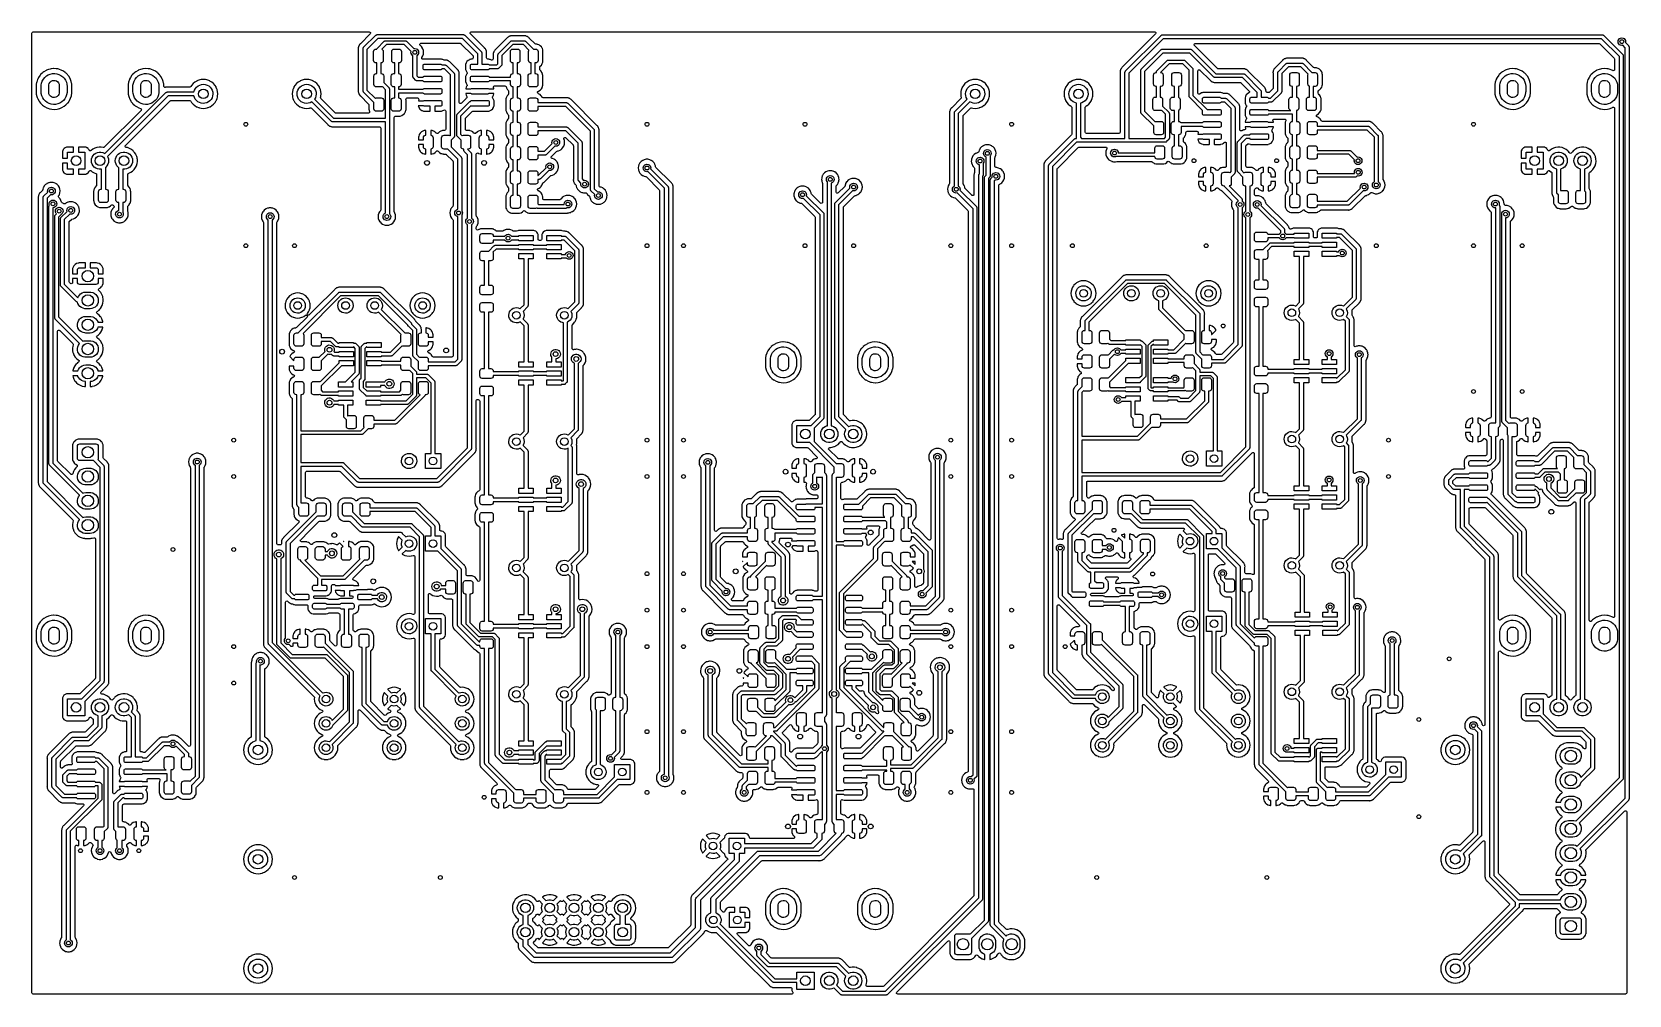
# Model space of a CAD drawing. Extents: x 61 to 228, y -146 to -45.
import ezdxf

# ---------------------------------------------------------------- set-up
doc = ezdxf.new("R2010")
doc.units = 0
doc.layers.add('BLACK', color=7, linetype='CONTINUOUS')

msp = doc.modelspace()

# ---------------------------------------------------------------- linework, layer by layer
at = {"layer": 'BLACK', "linetype": 'CONTINUOUS'}
for p, q in [((61.4685, -45.0845), (61.4885, -45.0164)), ((61.4885, -45.0164), (61.5422, -44.9699)), ((61.5422, -44.9699), (61.5945, -44.9585)), ((61.5945, -44.9585), (96.7119, -44.9585)), ((96.7119, -44.9585), (96.7801, -44.9785)), ((96.7801, -44.9785), (96.8266, -45.0322)), ((96.8266, -45.0322), (96.8367, -45.1024)), ((107.254, -45.1113), (107.259, -45.0405)), ((107.259, -45.0405), (107.302, -44.9836)), ((107.302, -44.9836), (107.368, -44.9588)), ((107.368, -44.9588), (107.377, -44.9585)), ((107.377, -44.9585), (178.779, -44.9585)), ((178.779, -44.9585), (178.847, -44.9785)), ((178.847, -44.9785), (178.894, -45.0322)), ((178.894, -45.0322), (178.904, -45.1024)), ((61.4685, -145.415), (61.4685, -45.0845)), ((95.5653, -46.603), (95.5537, -46.6658)), ((95.5537, -46.6658), (95.5541, -46.6734)), ((95.5541, -46.6734), (95.5541, -46.6734)), ((95.5541, -46.6734), (95.5573, -46.728)), ((95.5664, -46.5965), (95.5653, -46.603)), ((95.5737, -46.5406), (95.5664, -46.5965)), ((95.5747, -46.5331), (95.5737, -46.5406)), ((95.5737, -46.5406), (95.5737, -46.5406)), ((95.5775, -46.526), (95.5747, -46.5331)), ((95.5781, -46.5234), (95.5775, -46.526)), ((95.5828, -46.5072), (95.5781, -46.5234)), ((95.5836, -46.5046), (95.5828, -46.5072)), ((95.585, -46.4972), (95.5836, -46.5046)), ((95.6112, -46.4389), (95.585, -46.4972)), ((95.6138, -46.4329), (95.6112, -46.4389)), ((95.6342, -46.3804), (95.6138, -46.4329)), ((95.637, -46.3733), (95.6342, -46.3804)), ((95.6342, -46.3804), (95.6342, -46.3804)), ((95.6414, -46.3671), (95.637, -46.3733)), ((95.6426, -46.3648), (95.6414, -46.3671)), ((95.651, -46.3501), (95.6426, -46.3648)), ((95.6524, -46.3478), (95.651, -46.3501)), ((95.6555, -46.3409), (95.6524, -46.3478)), ((95.6949, -46.2906), (95.6555, -46.3409)), ((95.6989, -46.2853), (95.6949, -46.2906)), ((95.7025, -46.2801), (95.6989, -46.2853)), ((95.7356, -46.233), (95.7025, -46.2801)), ((95.7792, -46.195), (95.7356, -46.233)), ((95.7855, -46.1891), (95.7792, -46.195)), ((96.801, -45.1736), (95.7855, -46.1891)), ((96.066, -46.7103), (96.0735, -46.6777)), ((96.066, -51.1131), (96.066, -46.7103)), ((96.0735, -46.6777), (96.0772, -46.6445)), ((96.0772, -46.6445), (96.0834, -46.6348)), ((96.0834, -46.6348), (96.0859, -46.6236)), ((96.0859, -46.6236), (96.1068, -46.5975)), ((96.1068, -46.5975), (96.1246, -46.5692)), ((96.1246, -46.5692), (97.3948, -45.2989)), ((97.6188, -45.6406), (96.466, -46.7934)), ((96.8072, -45.167), (96.801, -45.1736)), ((96.8367, -45.1024), (96.8072, -45.167)), ((97.3948, -45.2989), (97.4231, -45.2812)), ((97.4231, -45.2812), (97.4493, -45.2604)), ((97.4493, -45.2604), (97.4605, -45.2578)), ((97.4605, -45.2578), (97.4702, -45.2517)), ((97.4702, -45.2517), (97.5034, -45.248)), ((97.4879, -46.7456), (97.5088, -46.7195)), ((97.5034, -45.248), (97.536, -45.2406)), ((97.5088, -46.7195), (97.5266, -46.6912)), ((97.5266, -46.6912), (98.2838, -45.9339)), ((97.536, -45.2406), (106.553, -45.2406)), ((106.47, -45.6406), (97.6188, -45.6406)), ((98.5078, -46.2756), (98.0156, -46.7679)), ((98.2838, -45.9339), (98.3121, -45.9162)), ((98.3121, -45.9162), (98.3383, -45.8954)), ((98.3383, -45.8954), (98.3495, -45.8928)), ((98.3495, -45.8928), (98.3592, -45.8867)), ((98.3592, -45.8867), (98.3924, -45.883)), ((98.3924, -45.883), (98.425, -45.8756)), ((98.425, -45.8756), (100.457, -45.8756)), ((100.374, -46.2756), (98.5078, -46.2756)), ((101.089, -46.9905), (100.374, -46.2756)), ((100.457, -45.8756), (100.49, -45.8831)), ((100.49, -45.8831), (100.523, -45.8868)), ((100.523, -45.8868), (100.533, -45.893)), ((100.533, -45.893), (100.544, -45.8955)), ((100.544, -45.8955), (100.57, -45.9164)), ((100.57, -45.9164), (100.598, -45.9342)), ((100.598, -45.9342), (101.372, -46.7076)), ((101.372, -46.7076), (101.473, -46.6916)), ((101.473, -46.6916), (101.597, -46.7112)), ((101.597, -46.7112), (101.708, -46.768)), ((101.986, -46.2501), (102.019, -46.1873)), ((101.992, -46.3208), (101.986, -46.2501)), ((102.035, -46.377), (101.992, -46.3208)), ((102.019, -46.1873), (102.081, -46.1524)), ((102.072, -46.4036), (102.035, -46.377)), ((102.084, -46.4127), (102.072, -46.4036)), ((102.081, -46.1524), (102.109, -46.1491)), ((102.089, -46.4176), (102.084, -46.4127)), ((102.189, -46.5295), (102.089, -46.4176)), ((102.089, -46.4176), (102.089, -46.4176)), ((102.109, -46.1491), (106.207, -46.1491)), ((102.212, -46.5547), (102.189, -46.5295)), ((102.308, -46.72), (102.212, -46.5547)), ((102.367, -46.9017), (102.308, -46.72)), ((106.207, -46.1491), (106.275, -46.1691)), ((106.275, -46.1691), (106.296, -46.186)), ((106.296, -46.186), (107.521, -47.4102)), ((108.066, -47.2364), (106.47, -45.6406)), ((106.553, -45.2406), (106.586, -45.2481)), ((106.586, -45.2481), (106.619, -45.2518)), ((106.619, -45.2518), (106.629, -45.258)), ((106.629, -45.258), (106.64, -45.2605)), ((106.64, -45.2605), (106.666, -45.2814)), ((106.666, -45.2814), (106.694, -45.2992)), ((106.694, -45.2992), (108.408, -47.0124)), ((107.288, -45.1736), (107.254, -45.1113)), ((108.75, -46.6352), (107.288, -45.1736)), ((108.755, -46.6402), (108.75, -46.6352)), ((108.792, -46.6737), (108.755, -46.6402)), ((108.801, -46.6816), (108.792, -46.6737)), ((108.806, -46.6879), (108.801, -46.6816)), ((108.838, -46.7343), (108.806, -46.6879)), ((108.806, -46.6879), (108.806, -46.6879)), ((111.115, -45.592), (109.882, -46.8241)), ((110.222, -47.2042), (111.492, -45.9339)), ((111.716, -46.2756), (110.563, -47.4284)), ((111.12, -45.5868), (111.115, -45.592)), ((111.156, -45.5459), (111.12, -45.5868)), ((111.161, -45.5402), (111.156, -45.5459)), ((111.156, -45.5459), (111.156, -45.5459)), ((111.167, -45.5359), (111.161, -45.5402)), ((111.214, -45.5041), (111.167, -45.5359)), ((111.167, -45.5359), (111.167, -45.5359)), ((111.219, -45.5002), (111.214, -45.5041)), ((111.233, -45.4898), (111.219, -45.5002)), ((111.264, -45.4659), (111.233, -45.4898)), ((111.27, -45.4613), (111.264, -45.4659)), ((111.264, -45.4659), (111.264, -45.4659)), ((111.277, -45.4582), (111.27, -45.4613)), ((111.279, -45.4569), (111.277, -45.4582)), ((111.294, -45.4487), (111.279, -45.4569)), ((111.296, -45.4474), (111.294, -45.4487)), ((111.302, -45.4431), (111.296, -45.4474)), ((111.355, -45.4234), (111.302, -45.4431)), ((111.362, -45.4205), (111.355, -45.4234)), ((111.368, -45.418), (111.362, -45.4205)), ((111.42, -45.3954), (111.368, -45.418)), ((111.427, -45.3924), (111.42, -45.3954)), ((111.42, -45.3954), (111.42, -45.3954)), ((111.434, -45.3911), (111.427, -45.3924)), ((111.437, -45.3903), (111.434, -45.3911)), ((111.453, -45.3858), (111.437, -45.3903)), ((111.456, -45.3852), (111.453, -45.3858)), ((111.463, -45.3825), (111.456, -45.3852)), ((111.526, -45.3748), (111.463, -45.3825)), ((111.492, -45.9339), (111.52, -45.9162)), ((111.52, -45.9162), (111.546, -45.8954)), ((111.533, -45.3739), (111.526, -45.3748)), ((111.571, -45.3671), (111.533, -45.3739)), ((111.546, -45.8954), (111.557, -45.8928)), ((111.557, -45.8928), (111.567, -45.8867)), ((111.567, -45.8867), (111.6, -45.883)), ((111.588, -45.3642), (111.571, -45.3671)), ((111.596, -45.3629), (111.588, -45.3642)), ((111.588, -45.3642), (111.588, -45.3642)), ((111.603, -45.3634), (111.596, -45.3629)), ((111.6, -45.883), (111.633, -45.8756)), ((111.653, -45.3668), (111.603, -45.3634)), ((111.603, -45.3634), (111.603, -45.3634)), ((111.633, -45.8756), (112.903, -45.8756)), ((111.662, -45.3671), (111.653, -45.3668)), ((112.878, -45.3671), (111.662, -45.3671)), ((112.82, -46.2756), (111.716, -46.2756)), ((113.402, -46.8573), (112.82, -46.2756)), ((112.886, -45.3669), (112.878, -45.3671)), ((112.94, -45.3637), (112.886, -45.3669)), ((112.903, -45.8756), (112.936, -45.8831)), ((112.936, -45.8831), (112.969, -45.8868)), ((112.948, -45.3633), (112.94, -45.3637)), ((112.94, -45.3637), (112.94, -45.3637)), ((113.011, -45.3749), (112.948, -45.3633)), ((112.969, -45.8868), (112.979, -45.893)), ((112.979, -45.893), (112.99, -45.8955)), ((112.99, -45.8955), (113.016, -45.9164)), ((113.017, -45.376), (113.011, -45.3749)), ((113.016, -45.9164), (113.044, -45.9342)), ((113.043, -45.3794), (113.017, -45.376)), ((113.073, -45.3833), (113.043, -45.3794)), ((113.044, -45.9342), (113.858, -46.7476)), ((113.08, -45.3843), (113.073, -45.3833)), ((113.073, -45.3833), (113.073, -45.3833)), ((113.088, -45.3871), (113.08, -45.3843)), ((113.09, -45.3877), (113.088, -45.3871)), ((113.106, -45.3924), (113.09, -45.3877)), ((113.109, -45.3932), (113.106, -45.3924)), ((113.116, -45.3946), (113.109, -45.3932)), ((113.175, -45.4208), (113.116, -45.3946)), ((113.181, -45.4234), (113.175, -45.4208)), ((113.233, -45.4438), (113.181, -45.4234)), ((113.24, -45.4466), (113.233, -45.4438)), ((113.233, -45.4438), (113.233, -45.4438)), ((113.246, -45.451), (113.24, -45.4466)), ((113.249, -45.4522), (113.246, -45.451)), ((113.264, -45.4606), (113.249, -45.4522)), ((113.266, -45.462), (113.264, -45.4606)), ((113.273, -45.4651), (113.266, -45.462)), ((113.279, -45.4698), (113.273, -45.4651)), ((113.323, -45.5045), (113.279, -45.4698)), ((113.328, -45.5085), (113.323, -45.5045)), ((113.381, -45.5452), (113.328, -45.5085)), ((113.417, -45.5868), (113.381, -45.5452)), ((113.419, -45.5888), (113.417, -45.5868)), ((113.424, -45.5951), (113.419, -45.5888)), ((114.032, -46.2022), (113.424, -45.5951)), ((114.053, -46.2191), (114.032, -46.2022)), ((114.121, -46.2391), (114.053, -46.2191)), ((114.153, -46.2391), (114.121, -46.2391)), ((114.208, -46.2447), (114.153, -46.2391)), ((114.251, -46.2491), (114.208, -46.2447)), ((114.258, -46.2498), (114.251, -46.2491)), ((114.251, -46.2491), (114.251, -46.2491)), ((114.264, -46.252), (114.258, -46.2498)), ((114.302, -46.2645), (114.264, -46.252)), ((114.264, -46.252), (114.264, -46.252)), ((114.426, -46.3055), (114.302, -46.2645)), ((114.432, -46.3093), (114.426, -46.3055)), ((114.492, -46.3464), (114.432, -46.3093)), ((114.432, -46.3093), (114.432, -46.3093)), ((114.576, -46.3983), (114.492, -46.3464)), ((114.701, -46.5233), (114.576, -46.3983)), ((114.795, -46.6737), (114.701, -46.5233)), ((114.797, -46.6806), (114.795, -46.6737)), ((114.846, -46.8272), (114.797, -46.6806)), ((178.868, -45.1736), (175.389, -48.6529)), ((175.728, -49.033), (179.437, -45.3243)), ((179.661, -45.666), (176.07, -49.2572)), ((178.875, -45.167), (178.868, -45.1736)), ((178.904, -45.1024), (178.875, -45.167)), ((179.437, -45.3243), (179.465, -45.3066)), ((179.465, -45.3066), (179.491, -45.2858)), ((179.491, -45.2858), (179.502, -45.2832)), ((179.502, -45.2832), (179.512, -45.2771)), ((179.512, -45.2771), (179.545, -45.2734)), ((179.545, -45.2734), (179.578, -45.266)), ((179.578, -45.266), (225.552, -45.266)), ((225.469, -45.666), (179.661, -45.666)), ((182.907, -46.2774), (182.939, -46.2141)), ((182.914, -46.3481), (182.907, -46.2774)), ((182.958, -46.4036), (182.914, -46.3481)), ((182.939, -46.2141), (183, -46.1782)), ((183.002, -46.4342), (182.958, -46.4036)), ((183, -46.1782), (183.031, -46.1745)), ((183.04, -46.4774), (183.002, -46.4342)), ((183.031, -46.1745), (225.206, -46.1745)), ((183.04, -46.4778), (183.04, -46.4774)), ((183.046, -46.4841), (183.04, -46.4778)), ((185.346, -48.7846), (183.046, -46.4841)), ((225.206, -46.1745), (225.274, -46.1945)), ((225.274, -46.1945), (225.295, -46.2114)), ((225.295, -46.2114), (226.794, -47.7101)), ((227.34, -47.5364), (225.469, -45.666)), ((225.552, -45.266), (225.585, -45.2735)), ((225.585, -45.2735), (225.618, -45.2772)), ((225.618, -45.2772), (225.628, -45.2834)), ((225.628, -45.2834), (225.639, -45.2859)), ((225.639, -45.2859), (225.665, -45.3068)), ((225.665, -45.3068), (225.693, -45.3246)), ((225.693, -45.3246), (227.681, -47.3123)), ((227.184, -45.974), (227.204, -45.8504)), ((227.204, -46.0976), (227.184, -45.974)), ((227.204, -45.8504), (227.26, -45.7389)), ((227.26, -46.2091), (227.204, -46.0976)), ((227.26, -45.7389), (227.349, -45.6504)), ((227.349, -46.2976), (227.26, -46.2091)), ((227.349, -45.6504), (227.46, -45.5936)), ((227.46, -46.3544), (227.349, -46.2976)), ((227.46, -45.5936), (227.584, -45.574)), ((227.584, -46.374), (227.46, -46.3544)), ((227.584, -45.574), (227.708, -45.5936)), ((227.685, -46.358), (227.584, -46.374)), ((227.939, -46.6119), (227.685, -46.358)), ((227.708, -45.5936), (227.819, -45.6504)), ((227.819, -45.6504), (227.908, -45.7389)), ((227.908, -45.7389), (227.964, -45.8504)), ((227.939, -125.063), (227.939, -46.6119)), ((227.964, -45.8504), (227.984, -45.974)), ((227.984, -45.974), (227.968, -46.0751)), ((227.968, -46.0751), (228.281, -46.3879)), ((228.281, -46.3879), (228.298, -46.4162)), ((228.298, -46.4162), (228.319, -46.4423)), ((228.319, -46.4423), (228.322, -46.4535)), ((228.322, -46.4535), (228.328, -46.4633)), ((228.328, -46.4633), (228.332, -46.4965)), ((228.332, -46.4965), (228.339, -46.529)), ((228.339, -46.529), (228.339, -125.146)), ((95.5573, -46.728), (95.5575, -46.7352)), ((95.5575, -46.7352), (95.5575, -51.0842)), ((96.466, -46.7934), (96.466, -51.0303)), ((97.168, -46.9976), (97.187, -46.9019)), ((97.168, -47.9476), (97.168, -46.9976)), ((97.187, -48.0433), (97.168, -47.9476)), ((97.187, -46.9019), (97.2412, -46.8208)), ((97.2412, -48.1244), (97.187, -48.0433)), ((97.2412, -46.8208), (97.3223, -46.7666)), ((97.3223, -48.1786), (97.2412, -48.1244)), ((97.3223, -46.7666), (97.418, -46.7476)), ((97.418, -48.1976), (97.3223, -48.1786)), ((97.418, -46.7476), (97.4875, -46.7476)), ((97.5055, -48.1976), (97.418, -48.1976)), ((97.4875, -46.7476), (97.4879, -46.7456)), ((97.5055, -49.3126), (97.5055, -48.1976)), ((97.918, -48.1976), (97.9055, -48.1976)), ((97.9055, -48.1976), (97.9055, -49.3126)), ((98.0137, -48.1786), (97.918, -48.1976)), ((98.0948, -48.1244), (98.0137, -48.1786)), ((98.0156, -46.7679), (98.0948, -46.8208)), ((98.0948, -46.8208), (98.149, -46.9019)), ((98.149, -48.0433), (98.0948, -48.1244)), ((98.149, -46.9019), (98.168, -46.9976)), ((98.168, -47.9476), (98.149, -48.0433)), ((98.168, -46.9976), (98.168, -47.9476)), ((99.068, -46.9976), (99.087, -46.9019)), ((99.068, -47.9476), (99.068, -46.9976)), ((99.087, -48.0433), (99.068, -47.9476)), ((99.087, -46.9019), (99.1412, -46.8208)), ((99.1412, -48.1244), (99.087, -48.0433)), ((99.1412, -46.8208), (99.2223, -46.7666)), ((99.2223, -48.1786), (99.1412, -48.1244)), ((99.2223, -46.7666), (99.318, -46.7476)), ((99.318, -48.1976), (99.2223, -48.1786)), ((99.318, -46.7476), (99.818, -46.7476)), ((99.368, -48.1976), (99.318, -48.1976)), ((99.368, -49.3126), (99.368, -48.1976)), ((99.818, -48.1976), (99.768, -48.1976)), ((99.768, -48.1976), (99.768, -49.3126)), ((99.818, -46.7476), (99.9137, -46.7666)), ((99.9137, -48.1786), (99.818, -48.1976)), ((99.9137, -46.7666), (99.9948, -46.8208)), ((99.9948, -48.1244), (99.9137, -48.1786)), ((99.9948, -46.8208), (100.049, -46.9019)), ((100.049, -48.0433), (99.9948, -48.1244)), ((100.049, -46.9019), (100.068, -46.9976)), ((100.068, -47.9476), (100.049, -48.0433)), ((100.068, -46.9976), (100.068, -47.9476)), ((101.073, -47.0916), (101.089, -46.9905)), ((101.093, -47.2152), (101.073, -47.0916)), ((101.149, -47.3267), (101.093, -47.2152)), ((101.238, -47.4152), (101.149, -47.3267)), ((101.273, -47.4331), (101.238, -47.4152)), ((101.273, -49.6316), (101.273, -47.4331)), ((101.708, -47.4152), (101.673, -47.4331)), ((101.673, -47.4331), (101.673, -49.5488)), ((101.708, -46.768), (101.797, -46.8565)), ((101.797, -47.3267), (101.708, -47.4152)), ((101.797, -46.8565), (101.853, -46.968)), ((101.853, -47.2152), (101.797, -47.3267)), ((101.853, -46.968), (101.873, -47.0916)), ((101.873, -47.0916), (101.853, -47.2152)), ((102.19, -47.7173), (102.201, -47.6471)), ((102.22, -47.782), (102.19, -47.7173)), ((102.201, -47.6471), (102.211, -47.63)), ((102.211, -47.63), (102.212, -47.6285)), ((102.212, -47.6285), (102.308, -47.4632)), ((102.279, -47.8205), (102.22, -47.782)), ((102.35, -47.8207), (102.279, -47.8205)), ((102.308, -47.4632), (102.367, -47.2815)), ((102.362, -47.8174), (102.35, -47.8207)), ((102.352, -48.4082), (102.385, -48.3595)), ((102.387, -47.81), (102.362, -47.8174)), ((102.367, -46.9082), (102.367, -46.9017)), ((102.375, -46.9851), (102.367, -46.9082)), ((102.367, -46.9082), (102.367, -46.9082)), ((102.367, -47.2815), (102.383, -47.1252)), ((102.387, -47.0916), (102.375, -46.9851)), ((102.383, -47.1252), (102.386, -47.0982)), ((102.385, -48.3595), (102.434, -48.327)), ((102.386, -47.0982), (102.387, -47.0916)), ((102.394, -47.8095), (102.387, -47.81)), ((102.422, -47.8073), (102.394, -47.8095)), ((102.394, -47.8095), (102.394, -47.8095)), ((102.424, -47.8071), (102.422, -47.8073)), ((102.422, -47.8073), (102.422, -47.8073)), ((104.208, -47.8071), (102.424, -47.8071)), ((102.434, -48.327), (102.491, -48.3156)), ((102.491, -48.3156), (104.141, -48.3156)), ((104.141, -48.3156), (104.198, -48.327)), ((104.198, -48.327), (104.247, -48.3595)), ((104.21, -47.8073), (104.208, -47.8071)), ((104.238, -47.8095), (104.21, -47.8073)), ((104.21, -47.8073), (104.21, -47.8073)), ((104.245, -47.81), (104.238, -47.8095)), ((104.238, -47.8095), (104.238, -47.8095)), ((104.338, -47.837), (104.245, -47.81)), ((104.247, -48.3595), (104.28, -48.4082)), ((104.397, -47.8542), (104.338, -47.837)), ((104.405, -47.8565), (104.397, -47.8542)), ((104.397, -47.8542), (104.397, -47.8542)), ((104.461, -47.8896), (104.405, -47.8565)), ((104.525, -47.9071), (104.461, -47.8896)), ((104.623, -47.9071), (104.525, -47.9071)), ((104.631, -47.9069), (104.623, -47.9071)), ((104.685, -47.9037), (104.631, -47.9069)), ((104.693, -47.9033), (104.685, -47.9037)), ((104.685, -47.9037), (104.685, -47.9037)), ((104.756, -47.9149), (104.693, -47.9033)), ((104.762, -47.916), (104.756, -47.9149)), ((104.788, -47.9194), (104.762, -47.916)), ((104.818, -47.9233), (104.788, -47.9194)), ((104.825, -47.9243), (104.818, -47.9233)), ((104.818, -47.9233), (104.818, -47.9233)), ((104.833, -47.9271), (104.825, -47.9243)), ((104.835, -47.9277), (104.833, -47.9271)), ((104.851, -47.9324), (104.835, -47.9277)), ((104.854, -47.9332), (104.851, -47.9324)), ((104.861, -47.9346), (104.854, -47.9332)), ((104.92, -47.9608), (104.861, -47.9346)), ((104.926, -47.9634), (104.92, -47.9608)), ((104.978, -47.9838), (104.926, -47.9634)), ((104.985, -47.9866), (104.978, -47.9838)), ((104.978, -47.9838), (104.978, -47.9838)), ((104.991, -47.991), (104.985, -47.9866)), ((104.994, -47.9922), (104.991, -47.991)), ((105.009, -48.0006), (104.994, -47.9922)), ((105.011, -48.002), (105.009, -48.0006)), ((105.018, -48.0051), (105.011, -48.002)), ((105.024, -48.0098), (105.018, -48.0051)), ((105.068, -48.0445), (105.024, -48.0098)), ((105.073, -48.0485), (105.068, -48.0445)), ((105.126, -48.0852), (105.073, -48.0485)), ((105.163, -48.1284), (105.126, -48.0852)), ((105.164, -48.1288), (105.163, -48.1284)), ((105.169, -48.1351), (105.164, -48.1288)), ((105.894, -48.8592), (105.169, -48.1351)), ((106.785, -48.3682), (106.783, -48.3966)), ((106.832, -48.202), (106.785, -48.3618)), ((106.785, -48.3618), (106.785, -48.3682)), ((106.785, -48.3682), (106.785, -48.3682)), ((106.871, -48.1351), (106.832, -48.202)), ((106.913, -48.0656), (106.871, -48.1351)), ((106.917, -48.0588), (106.913, -48.0656)), ((106.913, -48.0656), (106.913, -48.0656)), ((107.034, -47.9411), (106.917, -48.0588)), ((107.041, -47.9371), (107.034, -47.9411)), ((107.171, -47.8605), (107.041, -47.9371)), ((107.041, -47.9371), (107.041, -47.9371)), ((107.177, -47.8565), (107.171, -47.8605)), ((107.171, -47.8605), (107.171, -47.8605)), ((107.185, -47.8542), (107.177, -47.8565)), ((107.244, -47.837), (107.185, -47.8542)), ((107.185, -47.8542), (107.185, -47.8542)), ((107.337, -47.81), (107.244, -47.837)), ((107.302, -48.4082), (107.335, -48.3595)), ((107.335, -48.3595), (107.384, -48.327)), ((107.344, -47.8095), (107.337, -47.81)), ((107.372, -47.8073), (107.344, -47.8095)), ((107.344, -47.8095), (107.344, -47.8095)), ((107.374, -47.8071), (107.372, -47.8073)), ((107.372, -47.8073), (107.372, -47.8073)), ((107.431, -47.8071), (107.374, -47.8071)), ((107.384, -48.327), (107.441, -48.3156)), ((107.484, -47.7957), (107.431, -47.8071)), ((107.441, -48.3156), (108.066, -48.3156)), ((107.537, -47.7492), (107.484, -47.7957)), ((107.521, -47.4102), (107.555, -47.4725)), ((107.557, -47.6811), (107.537, -47.7492)), ((107.555, -47.4725), (107.557, -47.4993)), ((107.557, -47.4993), (107.557, -47.6811)), ((108.066, -48.3156), (108.066, -47.2364)), ((108.408, -47.0124), (108.425, -47.0407)), ((108.425, -47.0407), (108.446, -47.0669)), ((108.446, -47.0669), (108.449, -47.0781)), ((108.449, -47.0781), (108.455, -47.0878)), ((108.455, -47.0878), (108.459, -47.121)), ((108.459, -47.121), (108.466, -47.1536)), ((108.466, -47.1536), (108.466, -48.3156)), ((108.466, -48.3156), (109.091, -48.3156)), ((108.841, -46.7396), (108.838, -46.7343)), ((108.876, -46.7843), (108.841, -46.7396)), ((108.88, -46.7903), (108.876, -46.7843)), ((108.876, -46.7843), (108.876, -46.7843)), ((108.883, -46.7973), (108.88, -46.7903)), ((108.885, -46.7995), (108.883, -46.7973)), ((108.893, -46.8143), (108.885, -46.7995)), ((108.894, -46.8167), (108.893, -46.8143)), ((108.898, -46.8229), (108.894, -46.8167)), ((108.901, -46.8301), (108.898, -46.8229)), ((108.921, -46.8827), (108.901, -46.8301)), ((108.901, -46.8301), (108.901, -46.8301)), ((108.924, -46.8888), (108.921, -46.8827)), ((108.946, -46.9404), (108.924, -46.8888)), ((108.949, -46.9473), (108.946, -46.9404)), ((108.951, -46.9548), (108.949, -46.9473)), ((108.951, -46.9573), (108.951, -46.9548)), ((108.956, -46.9736), (108.951, -46.9573)), ((108.956, -46.9763), (108.956, -46.9736)), ((108.959, -46.9834), (108.956, -46.9763)), ((108.961, -46.9998), (108.959, -46.9834)), ((108.967, -47.0468), (108.961, -46.9998)), ((108.968, -47.0533), (108.967, -47.0468)), ((108.979, -47.1162), (108.968, -47.0533)), ((108.974, -47.1825), (108.975, -47.174)), ((108.974, -47.6811), (108.974, -47.1825)), ((108.986, -47.7334), (108.974, -47.6811)), ((108.975, -47.174), (108.978, -47.1238)), ((108.978, -47.1238), (108.979, -47.1162)), ((108.978, -47.1238), (108.978, -47.1238)), ((109.032, -47.7871), (108.986, -47.7334)), ((109.1, -47.8071), (109.032, -47.7871)), ((109.091, -48.3156), (109.148, -48.327)), ((109.158, -47.8071), (109.1, -47.8071)), ((109.148, -48.327), (109.197, -48.3595)), ((109.16, -47.8073), (109.158, -47.8071)), ((109.188, -47.8095), (109.16, -47.8073)), ((109.16, -47.8073), (109.16, -47.8073)), ((109.195, -47.81), (109.188, -47.8095)), ((109.188, -47.8095), (109.188, -47.8095)), ((109.288, -47.837), (109.195, -47.81)), ((109.197, -48.3595), (109.23, -48.4082)), ((109.347, -47.8542), (109.288, -47.837)), ((109.355, -47.8565), (109.347, -47.8542)), ((109.347, -47.8542), (109.347, -47.8542)), ((109.411, -47.8896), (109.355, -47.8565)), ((109.475, -47.9071), (109.411, -47.8896)), ((109.528, -47.9071), (109.475, -47.9071)), ((109.581, -47.8957), (109.528, -47.9071)), ((109.634, -47.8492), (109.581, -47.8957)), ((109.654, -47.7811), (109.634, -47.8492)), ((109.662, -47.238), (109.651, -47.3008)), ((109.651, -47.3008), (109.651, -47.3084)), ((109.651, -47.3084), (109.651, -47.3084)), ((109.651, -47.3084), (109.654, -47.363)), ((109.654, -47.363), (109.654, -47.3702)), ((109.654, -47.3702), (109.654, -47.7811)), ((109.663, -47.2315), (109.662, -47.238)), ((109.671, -47.1756), (109.663, -47.2315)), ((109.672, -47.1681), (109.671, -47.1756)), ((109.671, -47.1756), (109.671, -47.1756)), ((109.674, -47.161), (109.672, -47.1681)), ((109.675, -47.1584), (109.674, -47.161)), ((109.68, -47.1422), (109.675, -47.1584)), ((109.681, -47.1396), (109.68, -47.1422)), ((109.682, -47.1322), (109.681, -47.1396)), ((109.708, -47.0739), (109.682, -47.1322)), ((109.711, -47.0679), (109.708, -47.0739)), ((109.731, -47.0154), (109.711, -47.0679)), ((109.734, -47.0083), (109.731, -47.0154)), ((109.731, -47.0154), (109.731, -47.0154)), ((109.738, -47.0021), (109.734, -47.0083)), ((109.74, -46.9998), (109.738, -47.0021)), ((109.748, -46.9851), (109.74, -46.9998)), ((109.749, -46.9828), (109.748, -46.9851)), ((109.753, -46.9759), (109.749, -46.9828)), ((109.792, -46.9256), (109.753, -46.9759)), ((109.796, -46.9203), (109.792, -46.9256)), ((109.828, -46.8743), (109.796, -46.9203)), ((109.833, -46.868), (109.828, -46.8743)), ((109.876, -46.83), (109.833, -46.868)), ((109.882, -46.8241), (109.876, -46.83)), ((110.026, -48.4156), (110.163, -48.2788)), ((110.163, -47.3453), (110.17, -47.3127)), ((110.163, -48.2788), (110.163, -47.3453)), ((110.17, -47.3127), (110.174, -47.2795)), ((110.174, -47.2795), (110.18, -47.2698)), ((110.18, -47.2698), (110.183, -47.2586)), ((110.183, -47.2586), (110.204, -47.2325)), ((110.204, -47.2325), (110.222, -47.2042)), ((110.563, -48.3619), (110.556, -48.3945)), ((110.563, -47.4284), (110.563, -48.3619)), ((111.453, -46.9976), (111.472, -46.9019)), ((111.453, -47.9476), (111.453, -46.9976)), ((111.472, -48.0433), (111.453, -47.9476)), ((111.472, -46.9019), (111.526, -46.8208)), ((111.526, -48.1244), (111.472, -48.0433)), ((111.526, -46.8208), (111.607, -46.7666)), ((111.607, -48.1786), (111.526, -48.1244)), ((111.607, -46.7666), (111.703, -46.7476)), ((111.703, -48.1976), (111.607, -48.1786)), ((111.703, -46.7476), (112.203, -46.7476)), ((111.753, -48.1976), (111.703, -48.1976)), ((111.753, -49.3126), (111.753, -48.1976)), ((112.203, -48.1976), (112.153, -48.1976)), ((112.153, -48.1976), (112.153, -49.3126)), ((112.203, -46.7476), (112.299, -46.7666)), ((112.299, -48.1786), (112.203, -48.1976)), ((112.299, -46.7666), (112.38, -46.8208)), ((112.38, -48.1244), (112.299, -48.1786)), ((112.38, -46.8208), (112.434, -46.9019)), ((112.434, -48.0433), (112.38, -48.1244)), ((112.434, -46.9019), (112.453, -46.9976)), ((112.453, -47.9476), (112.434, -48.0433)), ((112.453, -46.9976), (112.453, -47.9476)), ((113.353, -46.9976), (113.372, -46.9019)), ((113.353, -47.9476), (113.353, -46.9976)), ((113.372, -48.0433), (113.353, -47.9476)), ((113.372, -46.9019), (113.402, -46.8573)), ((113.426, -48.1244), (113.372, -48.0433)), ((113.507, -48.1786), (113.426, -48.1244)), ((113.603, -48.1976), (113.507, -48.1786)), ((113.615, -48.1976), (113.603, -48.1976)), ((113.615, -49.3126), (113.615, -48.1976)), ((113.858, -46.7476), (114.103, -46.7476)), ((114.103, -48.1976), (114.015, -48.1976)), ((114.015, -48.1976), (114.015, -49.3126)), ((114.103, -46.7476), (114.199, -46.7666)), ((114.199, -48.1786), (114.103, -48.1976)), ((114.199, -46.7666), (114.28, -46.8208)), ((114.28, -48.1244), (114.199, -48.1786)), ((114.28, -46.8208), (114.334, -46.9019)), ((114.334, -48.0433), (114.28, -48.1244)), ((114.334, -46.9019), (114.353, -46.9976)), ((114.353, -47.9476), (114.334, -48.0433)), ((114.353, -46.9976), (114.353, -47.9476)), ((114.702, -48.4209), (114.739, -48.3618)), ((114.739, -48.3618), (114.791, -48.2766)), ((114.791, -48.2766), (114.795, -48.2703)), ((114.791, -48.2766), (114.791, -48.2766)), ((114.795, -48.2703), (114.851, -48.1025)), ((114.851, -46.8414), (114.846, -46.8272)), ((114.851, -46.8483), (114.851, -46.8414)), ((114.861, -46.9404), (114.851, -46.8483)), ((114.851, -46.8483), (114.851, -46.8483)), ((114.851, -48.1025), (114.853, -48.0808)), ((114.853, -48.0808), (114.856, -48.0485)), ((114.856, -48.0485), (114.861, -47.998)), ((114.861, -46.9472), (114.861, -46.9404)), ((114.861, -47.998), (114.861, -46.9472)), ((177.379, -48.8552), (179.411, -46.8229)), ((179.635, -47.1646), (177.721, -49.0794)), ((179.02, -48.9974), (180.051, -47.9659)), ((180.275, -48.3076), (179.374, -49.2095)), ((179.411, -46.8229), (179.44, -46.8052)), ((179.44, -46.8052), (179.466, -46.7844)), ((179.466, -46.7844), (179.477, -46.7818)), ((179.477, -46.7818), (179.487, -46.7757)), ((179.487, -46.7757), (179.52, -46.772)), ((179.52, -46.772), (179.553, -46.7646)), ((179.553, -46.7646), (182.525, -46.7646)), ((182.442, -47.1646), (179.635, -47.1646)), ((180.051, -47.9659), (180.08, -47.9482)), ((180.08, -47.9482), (180.106, -47.9274)), ((180.106, -47.9274), (180.117, -47.9248)), ((180.117, -47.9248), (180.127, -47.9187)), ((180.127, -47.9187), (180.16, -47.915)), ((180.16, -47.915), (180.193, -47.9076)), ((180.193, -47.9076), (181.804, -47.9076)), ((181.721, -48.3076), (180.275, -48.3076)), ((182.375, -48.9621), (181.721, -48.3076)), ((181.804, -47.9076), (181.836, -47.9151)), ((181.836, -47.9151), (181.87, -47.9188)), ((181.87, -47.9188), (181.879, -47.925)), ((181.879, -47.925), (181.891, -47.9275)), ((181.891, -47.9275), (181.917, -47.9484)), ((181.917, -47.9484), (181.945, -47.9662)), ((181.945, -47.9662), (182.717, -48.7381)), ((184.948, -49.6714), (182.442, -47.1646)), ((182.525, -46.7646), (182.557, -46.7721)), ((182.557, -46.7721), (182.591, -46.7758)), ((182.591, -46.7758), (182.6, -46.782)), ((182.6, -46.782), (182.611, -46.7845)), ((182.611, -46.7845), (182.638, -46.8054)), ((182.638, -46.8054), (182.666, -46.8232)), ((182.666, -46.8232), (185.173, -49.33)), ((192.141, -47.9288), (191.366, -48.7037)), ((191.705, -49.0838), (192.518, -48.2707)), ((192.146, -47.9236), (192.141, -47.9288)), ((192.182, -47.8827), (192.146, -47.9236)), ((192.187, -47.877), (192.182, -47.8827)), ((192.182, -47.8827), (192.182, -47.8827)), ((192.193, -47.8727), (192.187, -47.877)), ((192.24, -47.8409), (192.193, -47.8727)), ((192.193, -47.8727), (192.193, -47.8727)), ((192.245, -47.837), (192.24, -47.8409)), ((192.266, -47.8205), (192.245, -47.837)), ((192.29, -47.8027), (192.266, -47.8205)), ((192.296, -47.7981), (192.29, -47.8027)), ((192.29, -47.8027), (192.29, -47.8027)), ((192.303, -47.795), (192.296, -47.7981)), ((192.305, -47.7937), (192.303, -47.795)), ((192.32, -47.7855), (192.305, -47.7937)), ((192.322, -47.7842), (192.32, -47.7855)), ((192.328, -47.7799), (192.322, -47.7842)), ((192.335, -47.7772), (192.328, -47.7799)), ((192.388, -47.7573), (192.335, -47.7772)), ((192.335, -47.7772), (192.335, -47.7772)), ((192.394, -47.7548), (192.388, -47.7573)), ((192.446, -47.7322), (192.394, -47.7548)), ((192.453, -47.7292), (192.446, -47.7322)), ((192.446, -47.7322), (192.446, -47.7322)), ((192.46, -47.7279), (192.453, -47.7292)), ((192.463, -47.7271), (192.46, -47.7279)), ((192.479, -47.7226), (192.463, -47.7271)), ((192.482, -47.722), (192.479, -47.7226)), ((192.489, -47.7193), (192.482, -47.722)), ((192.552, -47.7116), (192.489, -47.7193)), ((192.518, -48.2707), (192.546, -48.253)), ((192.546, -48.253), (192.572, -48.2322)), ((192.559, -47.7107), (192.552, -47.7116)), ((192.622, -47.6997), (192.559, -47.7107)), ((192.572, -48.2322), (192.583, -48.2296)), ((192.583, -48.2296), (192.593, -48.2235)), ((192.593, -48.2235), (192.626, -48.2198)), ((192.629, -47.7002), (192.622, -47.6997)), ((192.626, -48.2198), (192.659, -48.2124)), ((192.679, -47.7036), (192.629, -47.7002)), ((192.629, -47.7002), (192.629, -47.7002)), ((192.659, -48.2124), (194.133, -48.2124)), ((192.688, -47.7039), (192.679, -47.7036)), ((194.108, -47.7039), (192.688, -47.7039)), ((194.115, -47.7037), (194.108, -47.7039)), ((194.169, -47.7005), (194.115, -47.7037)), ((194.133, -48.2124), (194.165, -48.2199)), ((194.165, -48.2199), (194.198, -48.2236)), ((194.177, -47.7001), (194.169, -47.7005)), ((194.169, -47.7005), (194.169, -47.7005)), ((194.24, -47.7117), (194.177, -47.7001)), ((194.198, -48.2236), (194.208, -48.2298)), ((194.208, -48.2298), (194.219, -48.2323)), ((194.219, -48.2323), (194.245, -48.2532)), ((194.246, -47.7128), (194.24, -47.7117)), ((194.245, -48.2532), (194.274, -48.271)), ((194.273, -47.7162), (194.246, -47.7128)), ((194.302, -47.7201), (194.273, -47.7162)), ((194.274, -48.271), (195.212, -49.2095)), ((194.31, -47.7211), (194.302, -47.7201)), ((194.302, -47.7201), (194.302, -47.7201)), ((194.317, -47.7239), (194.31, -47.7211)), ((194.319, -47.7245), (194.317, -47.7239)), ((194.336, -47.7292), (194.319, -47.7245)), ((194.338, -47.73), (194.336, -47.7292)), ((194.346, -47.7314), (194.338, -47.73)), ((194.404, -47.7576), (194.346, -47.7314)), ((194.41, -47.7602), (194.404, -47.7576)), ((194.462, -47.7806), (194.41, -47.7602)), ((194.469, -47.7834), (194.462, -47.7806)), ((194.462, -47.7806), (194.462, -47.7806)), ((194.476, -47.7878), (194.469, -47.7834)), ((194.478, -47.789), (194.476, -47.7878)), ((194.493, -47.7974), (194.478, -47.789)), ((194.495, -47.7988), (194.493, -47.7974)), ((194.502, -47.8019), (194.495, -47.7988)), ((194.508, -47.8066), (194.502, -47.8019)), ((194.552, -47.8413), (194.508, -47.8066)), ((194.557, -47.8453), (194.552, -47.8413)), ((194.61, -47.882), (194.557, -47.8453)), ((194.639, -47.9155), (194.61, -47.882)), ((194.648, -47.9256), (194.639, -47.9155)), ((194.654, -47.9319), (194.648, -47.9256)), ((195.386, -48.6641), (194.654, -47.9319)), ((226.794, -47.7101), (226.828, -47.7724)), ((226.828, -47.7724), (226.831, -47.7992)), ((226.831, -47.7992), (226.831, -48.8929)), ((227.34, -122.898), (227.34, -47.5364)), ((227.681, -47.3123), (227.699, -47.3407)), ((227.699, -47.3407), (227.72, -47.3668)), ((227.72, -47.3668), (227.722, -47.378)), ((227.722, -47.378), (227.728, -47.3877)), ((227.728, -47.3877), (227.732, -47.421)), ((227.732, -47.421), (227.74, -47.4535)), ((227.74, -47.4535), (227.74, -122.981)), ((62.0466, -49.9491), (61.9622, -50.2068)), ((62.0713, -49.8994), (62.0466, -49.9491)), ((62.1654, -49.7104), (62.0713, -49.8994)), ((62.1674, -49.7063), (62.1654, -49.7104)), ((62.1654, -49.7104), (62.1654, -49.7104)), ((62.322, -49.4835), (62.1674, -49.7063)), ((62.3792, -49.4222), (62.322, -49.4835)), ((62.5039, -49.2887), (62.3792, -49.4222)), ((62.5071, -49.2854), (62.5039, -49.2887)), ((62.5568, -49.2456), (62.5071, -49.2854)), ((62.5454, -50.0895), (62.6592, -49.8897)), ((62.6195, -49.1954), (62.5568, -49.2456)), ((62.7188, -49.116), (62.6195, -49.1954)), ((62.6592, -49.8897), (62.805, -49.7119)), ((62.9528, -48.979), (62.7188, -49.116)), ((62.805, -49.7119), (62.9787, -49.5611)), ((62.9785, -48.9686), (62.9528, -48.979)), ((63.1999, -48.8789), (62.9785, -48.9686)), ((62.9787, -49.5611), (63.1753, -49.4418)), ((63.1753, -49.4418), (63.3892, -49.3574)), ((63.2042, -48.8772), (63.1999, -48.8789)), ((63.1999, -48.8789), (63.1999, -48.8789)), ((63.3596, -48.8392), (63.2042, -48.8772)), ((63.4631, -48.8138), (63.3596, -48.8392)), ((63.3892, -49.3574), (63.6143, -49.3101)), ((63.4676, -48.8127), (63.4631, -48.8138)), ((63.4631, -48.8138), (63.4631, -48.8138)), ((63.4661, -50.1184), (63.5991, -50.0506)), ((63.7375, -48.787), (63.4676, -48.8127)), ((63.5991, -50.0506), (63.7455, -50.0211)), ((63.6143, -49.3101), (63.8441, -49.3015)), ((63.7421, -48.7872), (63.7375, -48.787)), ((64.0038, -48.8002), (63.7421, -48.7872)), ((63.7421, -48.7872), (63.7421, -48.7872)), ((63.7455, -50.0211), (63.8944, -50.032)), ((63.8441, -49.3015), (64.072, -49.3317)), ((63.8944, -50.032), (64.0348, -50.0826)), ((64.0083, -48.8005), (64.0038, -48.8002)), ((64.0038, -48.8002), (64.0038, -48.8002)), ((64.0128, -48.8013), (64.0083, -48.8005)), ((64.1688, -48.8321), (64.0128, -48.8013)), ((64.0128, -48.8013), (64.0128, -48.8013)), ((64.072, -49.3317), (64.2917, -49.3999)), ((64.2744, -48.8529), (64.1688, -48.8321)), ((64.3618, -48.8838), (64.2744, -48.8529)), ((64.2917, -49.3999), (64.4967, -49.5041)), ((64.5257, -48.9417), (64.3618, -48.8838)), ((64.4967, -49.5041), (64.6812, -49.6414)), ((64.5258, -48.9417), (64.5257, -48.9417)), ((64.5301, -48.9432), (64.5258, -48.9417)), ((64.77, -49.0695), (64.5301, -48.9432)), ((64.6812, -49.6414), (64.8399, -49.8078)), ((64.7737, -49.0721), (64.77, -49.0695)), ((64.9481, -49.199), (64.7737, -49.0721)), ((64.8399, -49.8078), (64.9683, -49.9986)), ((64.9893, -49.229), (64.9481, -49.199)), ((64.9683, -49.9986), (65.0628, -50.2083)), ((65.044, -49.2825), (64.9893, -49.229)), ((65.1768, -49.4124), (65.044, -49.2825)), ((65.1832, -49.4186), (65.1768, -49.4124)), ((65.1859, -49.4222), (65.1832, -49.4186)), ((65.2208, -49.4679), (65.1859, -49.4222)), ((65.1859, -49.4222), (65.1859, -49.4222)), ((65.3477, -49.6341), (65.2208, -49.4679)), ((65.4793, -49.8712), (65.3477, -49.6341)), ((65.481, -49.8755), (65.4793, -49.8712)), ((65.5073, -49.945), (65.481, -49.8755)), ((65.481, -49.8755), (65.481, -49.8755)), ((65.5754, -50.1248), (65.5073, -49.945)), ((71.6466, -49.9491), (71.5622, -50.2068)), ((71.6713, -49.8994), (71.6466, -49.9491)), ((71.7654, -49.7104), (71.6713, -49.8994)), ((71.7674, -49.7063), (71.7654, -49.7104)), ((71.7654, -49.7104), (71.7654, -49.7104)), ((71.922, -49.4835), (71.7674, -49.7063)), ((71.9792, -49.4222), (71.922, -49.4835)), ((72.1039, -49.2887), (71.9792, -49.4222)), ((72.1071, -49.2854), (72.1039, -49.2887)), ((72.1568, -49.2456), (72.1071, -49.2854)), ((72.1454, -50.0895), (72.2592, -49.8897)), ((72.2195, -49.1954), (72.1568, -49.2456)), ((72.3188, -49.116), (72.2195, -49.1954)), ((72.2592, -49.8897), (72.405, -49.7119)), ((72.5528, -48.979), (72.3188, -49.116)), ((72.405, -49.7119), (72.5787, -49.5611)), ((72.5785, -48.9686), (72.5528, -48.979)), ((72.7999, -48.8789), (72.5785, -48.9686)), ((72.5787, -49.5611), (72.7753, -49.4418)), ((72.7753, -49.4418), (72.9892, -49.3574)), ((72.8042, -48.8772), (72.7999, -48.8789)), ((72.7999, -48.8789), (72.7999, -48.8789)), ((72.9596, -48.8392), (72.8042, -48.8772)), ((73.0631, -48.8138), (72.9596, -48.8392)), ((72.9892, -49.3574), (73.2143, -49.3101)), ((73.0676, -48.8127), (73.0631, -48.8138)), ((73.0631, -48.8138), (73.0631, -48.8138)), ((73.0661, -50.1184), (73.1991, -50.0506)), ((73.3375, -48.787), (73.0676, -48.8127)), ((73.1991, -50.0506), (73.3455, -50.0211)), ((73.2143, -49.3101), (73.4441, -49.3015)), ((73.3421, -48.7872), (73.3375, -48.787)), ((73.6038, -48.8002), (73.3421, -48.7872)), ((73.3421, -48.7872), (73.3421, -48.7872)), ((73.3455, -50.0211), (73.4944, -50.032)), ((73.4441, -49.3015), (73.672, -49.3317)), ((73.4944, -50.032), (73.6348, -50.0826)), ((73.6083, -48.8005), (73.6038, -48.8002)), ((73.6038, -48.8002), (73.6038, -48.8002)), ((73.6128, -48.8013), (73.6083, -48.8005)), ((73.7688, -48.8321), (73.6128, -48.8013)), ((73.6128, -48.8013), (73.6128, -48.8013)), ((73.672, -49.3317), (73.8917, -49.3999)), ((73.8744, -48.8529), (73.7688, -48.8321)), ((73.9618, -48.8838), (73.8744, -48.8529)), ((73.8917, -49.3999), (74.0967, -49.5041)), ((74.1257, -48.9417), (73.9618, -48.8838)), ((74.0967, -49.5041), (74.2812, -49.6414)), ((74.1258, -48.9417), (74.1257, -48.9417)), ((74.1301, -48.9432), (74.1258, -48.9417)), ((74.37, -49.0695), (74.1301, -48.9432)), ((74.2812, -49.6414), (74.4399, -49.8078)), ((74.3737, -49.0721), (74.37, -49.0695)), ((74.5481, -49.199), (74.3737, -49.0721)), ((74.4399, -49.8078), (74.5683, -49.9986)), ((74.5893, -49.229), (74.5481, -49.199)), ((74.5683, -49.9986), (74.6628, -50.2083)), ((74.644, -49.2825), (74.5893, -49.229)), ((74.7768, -49.4124), (74.644, -49.2825)), ((74.7832, -49.4186), (74.7768, -49.4124)), ((74.7859, -49.4222), (74.7832, -49.4186)), ((74.8208, -49.4679), (74.7859, -49.4222)), ((74.7859, -49.4222), (74.7859, -49.4222)), ((74.9477, -49.6341), (74.8208, -49.4679)), ((75.0793, -49.8712), (74.9477, -49.6341)), ((75.081, -49.8755), (75.0793, -49.8712)), ((75.1073, -49.945), (75.081, -49.8755)), ((75.081, -49.8755), (75.081, -49.8755)), ((75.1754, -50.1248), (75.1073, -49.945)), ((78.9028, -49.9978), (78.6926, -50.0849)), ((78.9074, -49.9959), (78.9028, -49.9978)), ((78.9028, -49.9978), (78.9028, -49.9978)), ((79.0116, -49.9709), (78.9074, -49.9959)), ((79.1335, -49.9416), (79.0116, -49.9709)), ((79.1383, -49.9405), (79.1335, -49.9416)), ((79.1335, -49.9416), (79.1335, -49.9416)), ((79.375, -49.9218), (79.1383, -49.9405)), ((79.6117, -49.9405), (79.375, -49.9218)), ((79.6165, -49.9416), (79.6117, -49.9405)), ((79.7384, -49.9709), (79.6165, -49.9416)), ((79.6165, -49.9416), (79.6165, -49.9416)), ((79.8426, -49.9959), (79.7384, -49.9709)), ((79.8472, -49.9978), (79.8426, -49.9959)), ((80.0574, -50.0849), (79.8472, -49.9978)), ((79.8472, -49.9978), (79.8472, -49.9978)), ((89.6978, -49.9978), (89.4876, -50.0849)), ((89.7024, -49.9959), (89.6978, -49.9978)), ((89.6978, -49.9978), (89.6978, -49.9978)), ((89.8066, -49.9709), (89.7024, -49.9959)), ((89.9285, -49.9416), (89.8066, -49.9709)), ((89.9333, -49.9405), (89.9285, -49.9416)), ((89.9285, -49.9416), (89.9285, -49.9416)), ((90.17, -49.9218), (89.9333, -49.9405)), ((90.4067, -49.9405), (90.17, -49.9218)), ((90.4115, -49.9416), (90.4067, -49.9405)), ((90.5334, -49.9709), (90.4115, -49.9416)), ((90.4115, -49.9416), (90.4115, -49.9416)), ((90.6376, -49.9959), (90.5334, -49.9709)), ((90.6422, -49.9978), (90.6376, -49.9959)), ((90.8524, -50.0849), (90.6422, -49.9978)), ((90.6422, -49.9978), (90.6422, -49.9978)), ((97.193, -49.5626), (97.212, -49.4669)), ((97.193, -50.4626), (97.193, -49.5626)), ((97.212, -49.4669), (97.2662, -49.3858)), ((97.2662, -49.3858), (97.3473, -49.3316)), ((97.3473, -49.3316), (97.443, -49.3126)), ((97.443, -49.3126), (97.5055, -49.3126)), ((97.9055, -49.3126), (97.968, -49.3126)), ((97.968, -49.3126), (98.0637, -49.3316)), ((98.0637, -49.3316), (98.1448, -49.3858)), ((98.1448, -49.3858), (98.199, -49.4669)), ((98.199, -49.4669), (98.218, -49.5626)), ((98.218, -49.5626), (98.218, -50.2423)), ((99.018, -49.5626), (99.037, -49.4669)), ((99.018, -50.4626), (99.018, -49.5626)), ((99.037, -49.4669), (99.0912, -49.3858)), ((99.0912, -49.3858), (99.1723, -49.3316)), ((99.1723, -49.3316), (99.268, -49.3126)), ((99.268, -49.3126), (99.368, -49.3126)), ((99.768, -49.3126), (99.793, -49.3126)), ((99.793, -49.3126), (99.8887, -49.3316)), ((99.8887, -49.3316), (99.9698, -49.3858)), ((99.9698, -49.3858), (100.024, -49.4669)), ((100.024, -49.4669), (100.043, -49.5626)), ((100.043, -49.5626), (100.043, -50.4626)), ((101.28, -49.6642), (101.273, -49.6316)), ((101.284, -49.6974), (101.28, -49.6642)), ((101.29, -49.7071), (101.284, -49.6974)), ((101.293, -49.7183), (101.29, -49.7071)), ((101.314, -49.7445), (101.293, -49.7183)), ((101.331, -49.7728), (101.314, -49.7445)), ((101.586, -50.027), (101.331, -49.7728)), ((101.614, -50.0448), (101.586, -50.027)), ((101.64, -50.0657), (101.614, -50.0448)), ((101.673, -49.5488), (101.81, -49.6856)), ((101.81, -49.6856), (102.351, -49.6856)), ((102.341, -48.4656), (102.352, -48.4082)), ((102.341, -48.7656), (102.341, -48.4656)), ((102.352, -48.823), (102.341, -48.7656)), ((102.351, -49.6856), (102.352, -49.6782)), ((102.385, -48.8717), (102.352, -48.823)), ((102.352, -49.6782), (102.385, -49.6295)), ((102.434, -48.9042), (102.385, -48.8717)), ((102.385, -49.6295), (102.434, -49.597)), ((102.491, -48.9156), (102.434, -48.9042)), ((102.434, -49.597), (102.491, -49.5856)), ((104.141, -48.9156), (102.491, -48.9156)), ((102.491, -49.5856), (104.141, -49.5856)), ((104.198, -48.9042), (104.141, -48.9156)), ((104.141, -49.5856), (104.198, -49.597)), ((104.247, -48.8717), (104.198, -48.9042)), ((104.198, -49.597), (104.247, -49.6295)), ((104.28, -48.823), (104.247, -48.8717)), ((104.247, -49.6295), (104.28, -49.6782)), ((104.28, -48.4082), (104.281, -48.4156)), ((104.281, -48.8156), (104.28, -48.823)), ((104.28, -49.6782), (104.291, -49.7356)), ((104.291, -50.0356), (104.28, -50.093)), ((104.281, -48.4156), (104.648, -48.4156)), ((104.565, -48.8156), (104.281, -48.8156)), ((104.291, -49.7356), (104.291, -50.0356)), ((105.21, -49.4604), (104.565, -48.8156)), ((104.648, -48.4156), (104.681, -48.4231)), ((104.681, -48.4231), (104.714, -48.4268)), ((104.714, -48.4268), (104.724, -48.433)), ((104.724, -48.433), (104.735, -48.4355)), ((104.735, -48.4355), (104.761, -48.4564)), ((104.761, -48.4564), (104.789, -48.4742)), ((104.789, -48.4742), (105.552, -49.2364)), ((105.21, -55.7718), (105.21, -49.4604)), ((105.552, -49.2364), (105.569, -49.2647)), ((105.569, -49.2647), (105.59, -49.2909)), ((105.59, -49.2909), (105.593, -49.3021)), ((105.593, -49.3021), (105.599, -49.3118)), ((105.599, -49.3118), (105.603, -49.345)), ((105.603, -49.345), (105.61, -49.3776)), ((105.61, -49.3776), (105.61, -55.8549)), ((105.899, -48.8642), (105.894, -48.8592)), ((105.939, -48.8997), (105.899, -48.8642)), ((105.945, -48.9056), (105.939, -48.8997)), ((105.95, -48.9119), (105.945, -48.9056)), ((105.982, -48.9583), (105.95, -48.9119)), ((105.95, -48.9119), (105.95, -48.9119)), ((105.985, -48.9636), (105.982, -48.9583)), ((105.993, -48.9733), (105.985, -48.9636)), ((106.02, -49.0083), (105.993, -48.9733)), ((106.024, -49.0143), (106.02, -49.0083)), ((106.02, -49.0083), (106.02, -49.0083)), ((106.027, -49.0213), (106.024, -49.0143)), ((106.029, -49.0235), (106.027, -49.0213)), ((106.037, -49.0383), (106.029, -49.0235)), ((106.038, -49.0407), (106.037, -49.0383)), ((106.042, -49.0469), (106.038, -49.0407)), ((106.045, -49.0541), (106.042, -49.0469)), ((106.065, -49.1067), (106.045, -49.0541)), ((106.045, -49.0541), (106.045, -49.0541)), ((106.068, -49.1128), (106.065, -49.1067)), ((106.09, -49.1644), (106.068, -49.1128)), ((106.093, -49.1713), (106.09, -49.1644)), ((106.095, -49.1788), (106.093, -49.1713)), ((106.095, -49.1813), (106.095, -49.1788)), ((106.1, -49.1976), (106.095, -49.1813)), ((106.1, -49.2003), (106.1, -49.1976)), ((106.103, -49.2074), (106.1, -49.2003)), ((106.108, -49.2506), (106.103, -49.2074)), ((106.111, -49.2708), (106.108, -49.2506)), ((106.112, -49.2773), (106.111, -49.2708)), ((106.123, -49.3402), (106.112, -49.2773)), ((106.118, -49.4065), (106.119, -49.398)), ((106.118, -52.3159), (106.118, -49.4065)), ((106.119, -49.398), (106.122, -49.3478)), ((106.122, -49.3478), (106.123, -49.3402)), ((106.122, -49.3478), (106.122, -49.3478)), ((106.783, -48.3966), (106.782, -48.3991)), ((106.782, -48.3991), (106.782, -48.8321)), ((106.782, -48.8321), (106.783, -48.8346)), ((106.785, -49.6318), (106.782, -49.6691)), ((106.782, -49.6691), (106.782, -50.1021)), ((106.783, -48.8346), (106.783, -48.8346)), ((106.783, -48.8346), (106.785, -48.8618)), ((106.785, -48.8618), (106.785, -48.8694)), ((106.785, -48.8694), (106.811, -48.9583)), ((106.832, -49.472), (106.785, -49.6318)), ((106.811, -48.9583), (106.826, -49.0104)), ((106.826, -49.0104), (106.832, -49.0292)), ((106.832, -49.0292), (106.917, -49.1724)), ((106.917, -49.3288), (106.832, -49.472)), ((106.917, -49.1724), (106.919, -49.1751)), ((106.92, -49.3249), (106.917, -49.3288)), ((106.919, -49.1751), (106.945, -49.2395)), ((106.931, -49.3091), (106.92, -49.3249)), ((106.945, -49.2395), (106.931, -49.3091)), ((107.291, -48.4656), (107.302, -48.4082)), ((107.291, -48.7656), (107.291, -48.4656)), ((107.302, -48.823), (107.291, -48.7656)), ((107.291, -49.7356), (107.302, -49.6782)), ((107.291, -50.0356), (107.291, -49.7356)), ((107.302, -50.093), (107.291, -50.0356)), ((107.335, -48.8717), (107.302, -48.823)), ((107.302, -49.6782), (107.335, -49.6295)), ((107.384, -48.9042), (107.335, -48.8717)), ((107.335, -49.6295), (107.384, -49.597)), ((107.441, -48.9156), (107.384, -48.9042)), ((107.384, -49.597), (107.441, -49.5856)), ((109.091, -48.9156), (107.441, -48.9156)), ((107.441, -49.5856), (109.091, -49.5856)), ((109.148, -48.9042), (109.091, -48.9156)), ((109.091, -49.5856), (109.148, -49.597)), ((109.197, -48.8717), (109.148, -48.9042)), ((109.148, -49.597), (109.197, -49.6295)), ((109.23, -48.823), (109.197, -48.8717)), ((109.197, -49.6295), (109.23, -49.6782)), ((109.23, -48.4082), (109.231, -48.4156)), ((109.231, -48.8156), (109.23, -48.823)), ((109.23, -49.6782), (109.231, -49.6856)), ((109.231, -48.4156), (110.026, -48.4156)), ((110.109, -48.8156), (109.231, -48.8156)), ((109.231, -49.6856), (111.478, -49.6856)), ((110.142, -48.8082), (110.109, -48.8156)), ((110.175, -48.8045), (110.142, -48.8082)), ((110.185, -48.7984), (110.175, -48.8045)), ((110.196, -48.7958), (110.185, -48.7984)), ((110.222, -48.775), (110.196, -48.7958)), ((110.25, -48.7573), (110.222, -48.775)), ((110.504, -48.503), (110.25, -48.7573)), ((110.522, -48.4747), (110.504, -48.503)), ((110.543, -48.4486), (110.522, -48.4747)), ((110.546, -48.4374), (110.543, -48.4486)), ((110.552, -48.4277), (110.546, -48.4374)), ((110.556, -48.3945), (110.552, -48.4277)), ((111.478, -49.5626), (111.497, -49.4669)), ((111.478, -49.6856), (111.478, -49.5626)), ((111.497, -49.4669), (111.551, -49.3858)), ((111.551, -49.3858), (111.632, -49.3316)), ((111.632, -49.3316), (111.728, -49.3126)), ((111.728, -49.3126), (111.753, -49.3126)), ((112.153, -49.3126), (112.253, -49.3126)), ((112.253, -49.3126), (112.349, -49.3316)), ((112.349, -49.3316), (112.43, -49.3858)), ((112.43, -49.3858), (112.484, -49.4669)), ((112.484, -49.4669), (112.503, -49.5626)), ((112.503, -49.5626), (112.503, -50.4626)), ((113.303, -49.5626), (113.322, -49.4669)), ((113.303, -50.4626), (113.303, -49.5626)), ((113.322, -49.4669), (113.376, -49.3858)), ((113.376, -49.3858), (113.457, -49.3316)), ((113.457, -49.3316), (113.553, -49.3126)), ((113.553, -49.3126), (113.615, -49.3126)), ((114.015, -49.3126), (114.078, -49.3126)), ((114.078, -49.3126), (114.174, -49.3316)), ((114.174, -49.3316), (114.255, -49.3858)), ((114.255, -49.3858), (114.309, -49.4669)), ((114.309, -49.4669), (114.328, -49.5626)), ((114.328, -49.5626), (114.328, -50.4626)), ((114.524, -48.6482), (114.544, -48.5801)), ((114.524, -48.8838), (114.524, -48.6482)), ((114.527, -48.9107), (114.524, -48.8838)), ((114.561, -48.973), (114.527, -48.9107)), ((114.544, -48.5801), (114.572, -48.5497)), ((114.658, -49.0695), (114.561, -48.973)), ((114.572, -48.5497), (114.577, -48.5461)), ((114.577, -48.5461), (114.702, -48.4209)), ((114.676, -49.0883), (114.658, -49.0695)), ((114.77, -49.2387), (114.676, -49.0883)), ((114.779, -49.2678), (114.77, -49.2387)), ((114.813, -49.3701), (114.779, -49.2678)), ((114.826, -49.4064), (114.813, -49.3701)), ((114.826, -49.4133), (114.826, -49.4064)), ((114.836, -49.5089), (114.826, -49.4133)), ((114.826, -49.4133), (114.826, -49.4133)), ((114.837, -49.5122), (114.836, -49.5089)), ((114.837, -50.513), (114.837, -49.5122)), ((159.548, -49.9978), (159.338, -50.0849)), ((159.552, -49.9959), (159.548, -49.9978)), ((159.548, -49.9978), (159.548, -49.9978)), ((159.657, -49.9709), (159.552, -49.9959)), ((159.778, -49.9416), (159.657, -49.9709)), ((159.783, -49.9405), (159.778, -49.9416)), ((159.778, -49.9416), (159.778, -49.9416)), ((160.02, -49.9218), (159.783, -49.9405)), ((160.257, -49.9405), (160.02, -49.9218)), ((160.262, -49.9416), (160.257, -49.9405)), ((160.383, -49.9709), (160.262, -49.9416)), ((160.262, -49.9416), (160.262, -49.9416)), ((160.488, -49.9959), (160.383, -49.9709)), ((160.492, -49.9978), (160.488, -49.9959)), ((160.702, -50.0849), (160.492, -49.9978)), ((160.492, -49.9978), (160.492, -49.9978)), ((170.343, -49.9978), (170.133, -50.0849)), ((170.347, -49.9959), (170.343, -49.9978)), ((170.343, -49.9978), (170.343, -49.9978)), ((170.452, -49.9709), (170.347, -49.9959)), ((170.573, -49.9416), (170.452, -49.9709)), ((170.578, -49.9405), (170.573, -49.9416)), ((170.573, -49.9416), (170.573, -49.9416)), ((170.815, -49.9218), (170.578, -49.9405)), ((171.052, -49.9405), (170.815, -49.9218)), ((171.057, -49.9416), (171.052, -49.9405)), ((171.178, -49.9709), (171.057, -49.9416)), ((171.057, -49.9416), (171.057, -49.9416)), ((171.283, -49.9959), (171.178, -49.9709)), ((171.287, -49.9978), (171.283, -49.9959)), ((171.497, -50.0849), (171.287, -49.9978)), ((171.287, -49.9978), (171.287, -49.9978)), ((175.169, -49.0668), (175.157, -49.1296)), ((175.157, -49.1296), (175.158, -49.1372)), ((175.158, -49.1372), (175.158, -49.1372)), ((175.158, -49.1372), (175.161, -49.1918)), ((175.161, -49.1918), (175.161, -49.199)), ((175.161, -49.199), (175.161, -55.4519)), ((175.17, -49.0603), (175.169, -49.0668)), ((175.171, -49.0552), (175.17, -49.0603)), ((175.178, -48.9969), (175.171, -49.0552)), ((175.181, -48.9898), (175.178, -48.9969)), ((175.182, -48.9872), (175.181, -48.9898)), ((175.186, -48.971), (175.182, -48.9872)), ((175.187, -48.9684), (175.186, -48.971)), ((175.189, -48.961), (175.187, -48.9684)), ((175.215, -48.9027), (175.189, -48.961)), ((175.217, -48.8967), (175.215, -48.9027)), ((175.238, -48.8442), (175.217, -48.8967)), ((175.241, -48.8371), (175.238, -48.8442)), ((175.238, -48.8442), (175.238, -48.8442)), ((175.245, -48.8309), (175.241, -48.8371)), ((175.246, -48.8286), (175.245, -48.8309)), ((175.255, -48.8139), (175.246, -48.8286)), ((175.256, -48.8116), (175.255, -48.8139)), ((175.259, -48.8047), (175.256, -48.8116)), ((175.299, -48.7544), (175.259, -48.8047)), ((175.302, -48.7491), (175.299, -48.7544)), ((175.315, -48.7313), (175.302, -48.7491)), ((175.339, -48.6968), (175.315, -48.7313)), ((175.383, -48.6588), (175.339, -48.6968)), ((175.389, -48.6529), (175.383, -48.6588)), ((175.67, -49.1741), (175.677, -49.1415)), ((175.67, -56.0864), (175.67, -49.1741)), ((175.677, -49.1415), (175.681, -49.1083)), ((175.681, -49.1083), (175.687, -49.0986)), ((175.687, -49.0986), (175.69, -49.0874)), ((175.69, -49.0874), (175.71, -49.0613)), ((175.71, -49.0613), (175.728, -49.033)), ((176.07, -49.2572), (176.07, -56.0864)), ((177.321, -48.9963), (177.328, -48.9637)), ((177.321, -53.3362), (177.321, -48.9963)), ((177.328, -48.9637), (177.332, -48.9305)), ((177.332, -48.9305), (177.338, -48.9208)), ((177.338, -48.9208), (177.341, -48.9096)), ((177.341, -48.9096), (177.361, -48.8835)), ((177.361, -48.8835), (177.379, -48.8552)), ((177.721, -49.0794), (177.721, -53.2534)), ((178.661, -49.4595), (178.68, -49.3638)), ((178.661, -50.4095), (178.661, -49.4595)), ((178.68, -49.3638), (178.735, -49.2827)), ((178.735, -49.2827), (178.816, -49.2285)), ((178.816, -49.2285), (178.911, -49.2095)), ((178.911, -49.2095), (178.961, -49.2095)), ((178.961, -49.1384), (178.969, -49.1059)), ((178.961, -49.2095), (178.961, -49.1384)), ((178.969, -49.1059), (178.973, -49.0727)), ((178.973, -49.0727), (178.979, -49.0629)), ((178.979, -49.0629), (178.981, -49.0517)), ((178.981, -49.0517), (179.002, -49.0256)), ((179.002, -49.0256), (179.02, -48.9974)), ((179.374, -49.2095), (179.411, -49.2095)), ((179.411, -49.2095), (179.507, -49.2285)), ((179.507, -49.2285), (179.588, -49.2827)), ((179.588, -49.2827), (179.642, -49.3638)), ((179.642, -49.3638), (179.661, -49.4595)), ((179.661, -49.4595), (179.661, -50.4095)), ((180.561, -49.4595), (180.58, -49.3638)), ((180.561, -50.4095), (180.561, -49.4595)), ((180.58, -49.3638), (180.635, -49.2827)), ((180.635, -49.2827), (180.716, -49.2285)), ((180.716, -49.2285), (180.811, -49.2095)), ((180.811, -49.2095), (181.311, -49.2095)), ((181.311, -49.2095), (181.407, -49.2285)), ((181.407, -49.2285), (181.488, -49.2827)), ((181.488, -49.2827), (181.542, -49.3638)), ((181.542, -49.3638), (181.561, -49.4595)), ((181.561, -49.4595), (181.561, -50.4095)), ((182.375, -51.6724), (182.375, -48.9621)), ((182.717, -48.7381), (182.735, -48.7664)), ((182.735, -48.7664), (182.755, -48.7925)), ((182.755, -48.7925), (182.758, -48.8037)), ((182.758, -48.8037), (182.764, -48.8135)), ((182.764, -48.8135), (182.768, -48.8467)), ((182.768, -48.8467), (182.775, -48.8792)), ((182.775, -48.8792), (182.775, -51.5896)), ((183.284, -49.0301), (183.304, -48.9619)), ((183.284, -51.3268), (183.284, -49.0301)), ((183.304, -48.9619), (183.357, -48.9154)), ((183.357, -48.9154), (183.428, -48.9053)), ((183.428, -48.9053), (183.492, -48.9348)), ((183.492, -48.9348), (183.499, -48.941)), ((183.499, -48.941), (184.568, -50.0105)), ((184.568, -50.0105), (184.574, -50.0168)), ((184.574, -50.0168), (184.604, -50.0509)), ((184.604, -50.0509), (184.612, -50.0604)), ((184.612, -50.0604), (184.665, -50.0971)), ((184.977, -49.6892), (184.948, -49.6714)), ((185.003, -49.7101), (184.977, -49.6892)), ((185.014, -49.7126), (185.003, -49.7101)), ((185.024, -49.7188), (185.014, -49.7126)), ((185.057, -49.7225), (185.024, -49.7188)), ((185.089, -49.73), (185.057, -49.7225)), ((187.953, -49.73), (185.089, -49.73)), ((185.173, -49.33), (188.037, -49.33)), ((185.367, -48.8015), (185.346, -48.7846)), ((185.435, -48.8215), (185.367, -48.8015)), ((188.012, -48.8215), (185.435, -48.8215)), ((189.498, -51.275), (187.953, -49.73)), ((188.019, -48.8213), (188.012, -48.8215)), ((188.073, -48.8181), (188.019, -48.8213)), ((188.037, -49.33), (188.069, -49.3375)), ((188.069, -49.3375), (188.102, -49.3412)), ((188.081, -48.8177), (188.073, -48.8181)), ((188.073, -48.8181), (188.073, -48.8181)), ((188.144, -48.8293), (188.081, -48.8177)), ((188.102, -49.3412), (188.112, -49.3474)), ((188.112, -49.3474), (188.123, -49.3499)), ((188.123, -49.3499), (188.149, -49.3708)), ((188.15, -48.8304), (188.144, -48.8293)), ((188.149, -49.3708), (188.178, -49.3886)), ((188.177, -48.8338), (188.15, -48.8304)), ((188.206, -48.8377), (188.177, -48.8338)), ((188.178, -49.3886), (189.84, -51.051)), ((188.214, -48.8387), (188.206, -48.8377)), ((188.206, -48.8377), (188.206, -48.8377)), ((188.221, -48.8415), (188.214, -48.8387)), ((188.223, -48.8421), (188.221, -48.8415)), ((188.24, -48.8468), (188.223, -48.8421)), ((188.242, -48.8476), (188.24, -48.8468)), ((188.25, -48.849), (188.242, -48.8476)), ((188.308, -48.8752), (188.25, -48.849)), ((188.314, -48.8778), (188.308, -48.8752)), ((188.366, -48.8982), (188.314, -48.8778)), ((188.373, -48.901), (188.366, -48.8982)), ((188.366, -48.8982), (188.366, -48.8982)), ((188.38, -48.9054), (188.373, -48.901)), ((188.382, -48.9066), (188.38, -48.9054)), ((188.397, -48.915), (188.382, -48.9066)), ((188.399, -48.9164), (188.397, -48.915)), ((188.406, -48.9195), (188.399, -48.9164)), ((188.412, -48.9242), (188.406, -48.9195)), ((188.456, -48.9589), (188.412, -48.9242)), ((188.461, -48.9629), (188.456, -48.9589)), ((188.514, -48.9996), (188.461, -48.9629)), ((188.54, -49.0292), (188.514, -48.9996)), ((188.552, -49.0432), (188.54, -49.0292)), ((188.558, -49.0495), (188.552, -49.0432)), ((190.182, -50.6738), (188.558, -49.0495)), ((191.146, -49.1176), (191.134, -49.1804)), ((191.134, -49.1804), (191.134, -49.188)), ((191.134, -49.188), (191.134, -49.188)), ((191.134, -49.188), (191.137, -49.2426)), ((191.137, -49.2426), (191.138, -49.2498)), ((191.138, -49.2498), (191.138, -50.8607)), ((191.147, -49.1111), (191.146, -49.1176)), ((191.154, -49.0552), (191.147, -49.1111)), ((191.155, -49.0477), (191.154, -49.0552)), ((191.154, -49.0552), (191.154, -49.0552)), ((191.158, -49.0406), (191.155, -49.0477)), ((191.163, -49.0218), (191.158, -49.038)), ((191.158, -49.038), (191.158, -49.0406)), ((191.164, -49.0192), (191.163, -49.0218)), ((191.165, -49.0118), (191.164, -49.0192)), ((191.191, -48.9535), (191.165, -49.0118)), ((191.194, -48.9475), (191.191, -48.9535)), ((191.214, -48.895), (191.194, -48.9475)), ((191.217, -48.8879), (191.214, -48.895)), ((191.214, -48.895), (191.214, -48.895)), ((191.222, -48.8817), (191.217, -48.8879)), ((191.223, -48.8794), (191.222, -48.8817)), ((191.231, -48.8647), (191.223, -48.8794)), ((191.233, -48.8624), (191.231, -48.8647)), ((191.236, -48.8555), (191.233, -48.8624)), ((191.275, -48.8052), (191.236, -48.8555)), ((191.279, -48.7999), (191.275, -48.8052)), ((191.296, -48.7757), (191.279, -48.7999)), ((191.316, -48.7476), (191.296, -48.7757)), ((191.359, -48.7096), (191.316, -48.7476)), ((191.366, -48.7037), (191.359, -48.7096)), ((191.646, -49.2249), (191.654, -49.1923)), ((191.646, -51.1236), (191.646, -49.2249)), ((191.654, -49.1923), (191.657, -49.1591)), ((191.657, -49.1591), (191.664, -49.1494)), ((191.664, -49.1494), (191.666, -49.1382)), ((191.666, -49.1382), (191.687, -49.1121)), ((191.687, -49.1121), (191.705, -49.0838)), ((192.742, -48.6124), (192.046, -49.308)), ((192.046, -49.308), (192.046, -51.2067)), ((194.049, -48.6124), (192.742, -48.6124)), ((192.885, -49.4595), (192.904, -49.3638)), ((192.885, -50.4095), (192.885, -49.4595)), ((192.904, -49.3638), (192.959, -49.2827)), ((192.959, -49.2827), (193.04, -49.2285)), ((193.04, -49.2285), (193.135, -49.2095)), ((193.135, -49.2095), (193.635, -49.2095)), ((193.635, -49.2095), (193.731, -49.2285)), ((193.731, -49.2285), (193.812, -49.2827)), ((193.812, -49.2827), (193.866, -49.3638)), ((193.866, -49.3638), (193.885, -49.4595)), ((193.885, -49.4595), (193.885, -50.4095)), ((194.804, -49.3669), (194.049, -48.6124)), ((194.785, -49.4595), (194.804, -49.3669)), ((194.785, -50.4095), (194.785, -49.4595)), ((195.212, -49.2095), (195.535, -49.2095)), ((195.407, -48.681), (195.386, -48.6641)), ((195.475, -48.701), (195.407, -48.681)), ((195.586, -48.701), (195.475, -48.701)), ((195.535, -49.2095), (195.631, -49.2285)), ((195.64, -48.7066), (195.586, -48.701)), ((195.631, -49.2285), (195.712, -49.2827)), ((195.683, -48.711), (195.64, -48.7066)), ((195.69, -48.7117), (195.683, -48.711)), ((195.683, -48.711), (195.683, -48.711)), ((195.697, -48.7139), (195.69, -48.7117)), ((195.749, -48.7313), (195.697, -48.7139)), ((195.697, -48.7139), (195.697, -48.7139)), ((195.712, -49.2827), (195.766, -49.3638)), ((195.858, -48.7674), (195.749, -48.7313)), ((195.766, -49.3638), (195.785, -49.4595)), ((195.785, -49.4595), (195.785, -50.4095)), ((195.864, -48.7712), (195.858, -48.7674)), ((195.997, -48.8532), (195.864, -48.7712)), ((195.864, -48.7712), (195.864, -48.7712)), ((196.009, -48.8602), (195.997, -48.8532)), ((196.134, -48.9852), (196.009, -48.8602)), ((196.227, -49.1356), (196.134, -48.9852)), ((196.229, -49.1425), (196.227, -49.1356)), ((196.265, -49.2506), (196.229, -49.1425)), ((196.283, -49.3033), (196.265, -49.2506)), ((196.284, -49.3102), (196.283, -49.3033)), ((196.29, -49.3701), (196.284, -49.3102)), ((196.284, -49.3102), (196.284, -49.3102)), ((196.294, -49.4091), (196.29, -49.3701)), ((196.294, -50.4599), (196.294, -49.4091)), ((214.447, -49.9491), (214.362, -50.2068)), ((214.471, -49.8994), (214.447, -49.9491)), ((214.565, -49.7104), (214.471, -49.8994)), ((214.567, -49.7063), (214.565, -49.7104)), ((214.565, -49.7104), (214.565, -49.7104)), ((214.722, -49.4835), (214.567, -49.7063)), ((214.779, -49.4222), (214.722, -49.4835)), ((214.904, -49.2887), (214.779, -49.4222)), ((214.907, -49.2854), (214.904, -49.2887)), ((214.957, -49.2456), (214.907, -49.2854)), ((214.945, -50.0895), (215.059, -49.8897)), ((215.02, -49.1954), (214.957, -49.2456)), ((215.119, -49.116), (215.02, -49.1954)), ((215.059, -49.8897), (215.205, -49.7119)), ((215.353, -48.979), (215.119, -49.116)), ((215.205, -49.7119), (215.379, -49.5611)), ((215.379, -48.9686), (215.353, -48.979)), ((215.6, -48.8789), (215.379, -48.9686)), ((215.379, -49.5611), (215.575, -49.4418)), ((215.575, -49.4418), (215.789, -49.3574)), ((215.604, -48.8772), (215.6, -48.8789)), ((215.6, -48.8789), (215.6, -48.8789)), ((215.76, -48.8392), (215.604, -48.8772)), ((215.863, -48.8138), (215.76, -48.8392)), ((215.789, -49.3574), (216.014, -49.3101)), ((215.868, -48.8127), (215.863, -48.8138)), ((215.863, -48.8138), (215.863, -48.8138)), ((215.866, -50.1184), (215.999, -50.0506)), ((216.137, -48.787), (215.868, -48.8127)), ((215.999, -50.0506), (216.145, -50.0211)), ((216.014, -49.3101), (216.244, -49.3015)), ((216.142, -48.7872), (216.137, -48.787)), ((216.404, -48.8002), (216.142, -48.7872)), ((216.142, -48.7872), (216.142, -48.7872)), ((216.145, -50.0211), (216.294, -50.032)), ((216.244, -49.3015), (216.472, -49.3317)), ((216.294, -50.032), (216.435, -50.0826)), ((216.408, -48.8005), (216.404, -48.8002)), ((216.404, -48.8002), (216.404, -48.8002)), ((216.413, -48.8013), (216.408, -48.8005)), ((216.569, -48.8321), (216.413, -48.8013)), ((216.413, -48.8013), (216.413, -48.8013)), ((216.472, -49.3317), (216.692, -49.3999)), ((216.674, -48.8529), (216.569, -48.8321)), ((216.762, -48.8838), (216.674, -48.8529)), ((216.692, -49.3999), (216.897, -49.5041)), ((216.926, -48.9417), (216.762, -48.8838)), ((216.897, -49.5041), (217.081, -49.6414)), ((216.93, -48.9432), (216.926, -48.9417)), ((216.926, -48.9417), (216.926, -48.9417)), ((217.17, -49.0695), (216.93, -48.9432)), ((217.081, -49.6414), (217.24, -49.8078)), ((217.174, -49.0721), (217.17, -49.0695)), ((217.348, -49.199), (217.174, -49.0721)), ((217.24, -49.8078), (217.368, -49.9986)), ((217.389, -49.229), (217.348, -49.199)), ((217.368, -49.9986), (217.463, -50.2083)), ((217.444, -49.2825), (217.389, -49.229)), ((217.577, -49.4124), (217.444, -49.2825)), ((217.583, -49.4186), (217.577, -49.4124)), ((217.586, -49.4222), (217.583, -49.4186)), ((217.621, -49.4679), (217.586, -49.4222)), ((217.586, -49.4222), (217.586, -49.4222)), ((217.748, -49.6341), (217.621, -49.4679)), ((217.879, -49.8712), (217.748, -49.6341)), ((217.881, -49.8755), (217.879, -49.8712)), ((217.907, -49.945), (217.881, -49.8755)), ((217.881, -49.8755), (217.881, -49.8755)), ((217.975, -50.1248), (217.907, -49.945)), ((224.047, -49.9491), (223.962, -50.2068)), ((224.071, -49.8994), (224.047, -49.9491)), ((224.165, -49.7104), (224.071, -49.8994)), ((224.167, -49.7063), (224.165, -49.7104)), ((224.165, -49.7104), (224.165, -49.7104)), ((224.322, -49.4835), (224.167, -49.7063)), ((224.379, -49.4222), (224.322, -49.4835)), ((224.504, -49.2887), (224.379, -49.4222)), ((224.507, -49.2854), (224.504, -49.2887)), ((224.557, -49.2456), (224.507, -49.2854)), ((224.545, -50.0895), (224.659, -49.8897)), ((224.62, -49.1954), (224.557, -49.2456)), ((224.719, -49.116), (224.62, -49.1954)), ((224.659, -49.8897), (224.805, -49.7119)), ((224.953, -48.979), (224.719, -49.116)), ((224.805, -49.7119), (224.979, -49.5611)), ((224.979, -48.9686), (224.953, -48.979)), ((225.2, -48.8789), (224.979, -48.9686)), ((224.979, -49.5611), (225.175, -49.4418)), ((225.175, -49.4418), (225.389, -49.3574)), ((225.204, -48.8772), (225.2, -48.8789)), ((225.2, -48.8789), (225.2, -48.8789)), ((225.36, -48.8392), (225.204, -48.8772)), ((225.463, -48.8138), (225.36, -48.8392)), ((225.389, -49.3574), (225.614, -49.3101)), ((225.468, -48.8127), (225.463, -48.8138)), ((225.463, -48.8138), (225.463, -48.8138)), ((225.466, -50.1184), (225.599, -50.0506)), ((225.737, -48.787), (225.468, -48.8127)), ((225.599, -50.0506), (225.745, -50.0211)), ((225.614, -49.3101), (225.844, -49.3015)), ((225.742, -48.7872), (225.737, -48.787)), ((226.004, -48.8002), (225.742, -48.7872)), ((225.742, -48.7872), (225.742, -48.7872)), ((225.745, -50.0211), (225.894, -50.032)), ((225.844, -49.3015), (226.072, -49.3317)), ((225.894, -50.032), (226.035, -50.0826)), ((226.008, -48.8005), (226.004, -48.8002)), ((226.004, -48.8002), (226.004, -48.8002)), ((226.013, -48.8013), (226.008, -48.8005)), ((226.169, -48.8321), (226.013, -48.8013)), ((226.013, -48.8013), (226.013, -48.8013)), ((226.072, -49.3317), (226.292, -49.3999)), ((226.274, -48.8529), (226.169, -48.8321)), ((226.362, -48.8838), (226.274, -48.8529)), ((226.292, -49.3999), (226.497, -49.5041)), ((226.526, -48.9417), (226.362, -48.8838)), ((226.497, -49.5041), (226.681, -49.6414)), ((226.53, -48.9432), (226.526, -48.9417)), ((226.526, -48.9417), (226.526, -48.9417)), ((226.646, -49.0044), (226.53, -48.9432)), ((226.687, -49.0176), (226.646, -49.0044)), ((226.681, -49.6414), (226.84, -49.8078)), ((226.757, -49.0075), (226.687, -49.0176)), ((226.811, -48.961), (226.757, -49.0075)), ((226.831, -48.8929), (226.811, -48.961)), ((226.84, -49.8078), (226.968, -49.9986)), ((226.968, -49.9986), (227.063, -50.2083)), ((61.912, -50.5498), (61.9115, -50.5596)), ((61.9115, -50.5596), (61.9115, -51.2489)), ((61.9115, -51.2489), (61.9117, -51.2512)), ((61.9117, -51.2512), (61.9209, -51.3779)), ((61.9117, -51.2512), (61.9117, -51.2512)), ((61.9156, -50.4778), (61.912, -50.5498)), ((61.9158, -50.4739), (61.9156, -50.4778)), ((61.9176, -50.4631), (61.9158, -50.4739)), ((61.9614, -50.2113), (61.9176, -50.4631)), ((61.9209, -51.3779), (61.9261, -51.4505)), ((61.9261, -51.4505), (61.9271, -51.4549)), ((61.9271, -51.4549), (61.9271, -51.4549)), ((61.9271, -51.4549), (61.9824, -51.7053)), ((61.9622, -50.2068), (61.9614, -50.2113)), ((61.9614, -50.2113), (61.9614, -50.2113)), ((61.9824, -51.7053), (61.9846, -51.7152)), ((61.9846, -51.7152), (62.0203, -51.8094)), ((62.42, -50.66), (62.426, -50.532)), ((62.42, -51.18), (62.42, -50.66)), ((62.4394, -51.4091), (62.42, -51.18)), ((62.426, -50.532), (62.467, -50.3057)), ((62.4972, -51.6317), (62.4394, -51.4091)), ((62.467, -50.3057), (62.5454, -50.0895)), ((62.5917, -51.8414), (62.4972, -51.6317)), ((63.23, -50.57), (63.2359, -50.4897)), ((63.23, -51.27), (63.23, -50.57)), ((63.2503, -51.4179), (63.23, -51.27)), ((63.2359, -50.4897), (63.2775, -50.3463)), ((63.3095, -51.5549), (63.2503, -51.4179)), ((63.2775, -50.3463), (63.3562, -50.2194)), ((63.4035, -51.6709), (63.3095, -51.5549)), ((63.3562, -50.2194), (63.4661, -50.1184)), ((63.5252, -51.7574), (63.4035, -51.6709)), ((64.0939, -51.7216), (63.9609, -51.7894)), ((64.0348, -50.0826), (64.1565, -50.1691)), ((64.2038, -51.6206), (64.0939, -51.7216)), ((64.1565, -50.1691), (64.2505, -50.2851)), ((64.2824, -51.4937), (64.2038, -51.6206)), ((64.2505, -50.2851), (64.3097, -50.4221)), ((64.3241, -51.3503), (64.2824, -51.4937)), ((64.3097, -50.4221), (64.33, -50.57)), ((64.33, -51.27), (64.3241, -51.3503)), ((64.33, -50.57), (64.33, -51.27)), ((65.093, -51.5343), (65.0146, -51.7505)), ((65.0628, -50.2083), (65.1206, -50.4309)), ((65.134, -51.308), (65.093, -51.5343)), ((65.1206, -50.4309), (65.14, -50.66)), ((65.14, -51.18), (65.134, -51.308)), ((65.14, -50.66), (65.14, -51.18)), ((65.5134, -51.8909), (65.5978, -51.6332)), ((65.5764, -50.1292), (65.5754, -50.1248)), ((65.6139, -50.2992), (65.5764, -50.1292)), ((65.5764, -50.1292), (65.5764, -50.1292)), ((65.5978, -51.6332), (65.6014, -51.613)), ((65.6014, -51.613), (65.6436, -51.3699)), ((65.6339, -50.3895), (65.6139, -50.2992)), ((65.6377, -50.4424), (65.6339, -50.3895)), ((65.6477, -50.5795), (65.6377, -50.4424)), ((65.6436, -51.3698), (65.6442, -51.3661)), ((65.6436, -51.3699), (65.6436, -51.3698)), ((65.6442, -51.3661), (65.6479, -51.2931)), ((65.6485, -50.5911), (65.6477, -50.5795)), ((65.6479, -51.2931), (65.6484, -51.282)), ((65.6484, -51.282), (65.6485, -51.2804)), ((65.6484, -51.282), (65.6484, -51.282)), ((65.6485, -51.2804), (65.6485, -50.5911)), ((69.085, -57.6805), (75.4722, -51.2933)), ((75.6962, -51.635), (69.3565, -57.9747)), ((71.512, -50.5498), (71.5115, -50.5596)), ((71.5115, -50.5596), (71.5115, -51.2489)), ((71.5115, -51.2489), (71.5117, -51.2512)), ((71.5117, -51.2512), (71.5117, -51.2512)), ((71.5117, -51.2512), (71.5209, -51.3779)), ((71.5156, -50.4778), (71.512, -50.5498)), ((71.5158, -50.4739), (71.5156, -50.4778)), ((71.5176, -50.4631), (71.5158, -50.4739)), ((71.5614, -50.2113), (71.5176, -50.4631)), ((71.5209, -51.3779), (71.5261, -51.4505)), ((71.5261, -51.4505), (71.5271, -51.4549)), ((71.5271, -51.4549), (71.5271, -51.4549)), ((71.5271, -51.4549), (71.5824, -51.7053)), ((71.5622, -50.2068), (71.5614, -50.2113)), ((71.5614, -50.2113), (71.5614, -50.2113)), ((71.5824, -51.7053), (71.5846, -51.7152)), ((71.5846, -51.7152), (71.6203, -51.8094)), ((72.02, -50.66), (72.026, -50.532)), ((72.02, -51.18), (72.02, -50.66)), ((72.0394, -51.4091), (72.02, -51.18)), ((72.026, -50.532), (72.067, -50.3057)), ((72.0972, -51.6317), (72.0394, -51.4091)), ((72.067, -50.3057), (72.1454, -50.0895)), ((72.1917, -51.8414), (72.0972, -51.6317)), ((72.83, -50.57), (72.8359, -50.4897)), ((72.83, -51.27), (72.83, -50.57)), ((72.8503, -51.4179), (72.83, -51.27)), ((72.8359, -50.4897), (72.8775, -50.3463)), ((72.9095, -51.5549), (72.8503, -51.4179)), ((72.8775, -50.3463), (72.9562, -50.2194)), ((73.0035, -51.6709), (72.9095, -51.5549)), ((72.9562, -50.2194), (73.0661, -50.1184)), ((73.1252, -51.7574), (73.0035, -51.6709)), ((73.6939, -51.7216), (73.5609, -51.7894)), ((73.6348, -50.0826), (73.7565, -50.1691)), ((73.8038, -51.6206), (73.6939, -51.7216)), ((73.7565, -50.1691), (73.8504, -50.2851)), ((73.8824, -51.4937), (73.8038, -51.6206)), ((73.8504, -50.2851), (73.9097, -50.4221)), ((73.9241, -51.3503), (73.8824, -51.4937)), ((73.9097, -50.4221), (73.93, -50.57)), ((73.93, -51.27), (73.9241, -51.3503)), ((73.93, -50.57), (73.93, -51.27)), ((74.693, -51.5343), (74.6146, -51.7505)), ((74.6628, -50.2083), (74.7206, -50.4309)), ((74.734, -51.308), (74.693, -51.5343)), ((74.7206, -50.4309), (74.74, -50.66)), ((74.74, -51.18), (74.734, -51.308)), ((74.74, -50.66), (74.74, -51.18)), ((75.1764, -50.1292), (75.1754, -50.1248)), ((75.2139, -50.2992), (75.1764, -50.1292)), ((75.1764, -50.1292), (75.1764, -50.1292)), ((75.2339, -50.3895), (75.2139, -50.2992)), ((75.2377, -50.4424), (75.2339, -50.3895)), ((75.2477, -50.5795), (75.2377, -50.4424)), ((75.2485, -50.5911), (75.2477, -50.5795)), ((75.2485, -50.6309), (75.2485, -50.5911)), ((75.2499, -50.6498), (75.2485, -50.6309)), ((75.2799, -50.7142), (75.2499, -50.6498)), ((75.3399, -50.7521), (75.2799, -50.7142)), ((75.407, -50.7516), (75.3399, -50.7521)), ((75.407, -50.7518), (75.407, -50.7516)), ((75.4071, -50.7518), (75.407, -50.7518)), ((75.4145, -50.7505), (75.4071, -50.7518)), ((75.4171, -50.7497), (75.4145, -50.7505)), ((75.4334, -50.7452), (75.4171, -50.7497)), ((75.436, -50.7446), (75.4334, -50.7452)), ((75.4431, -50.7419), (75.436, -50.7446)), ((75.5065, -50.7342), (75.4431, -50.7419)), ((75.4722, -51.2933), (75.5005, -51.2756)), ((75.5005, -51.2756), (75.5266, -51.2548)), ((75.513, -50.7333), (75.5065, -50.7342)), ((75.576, -50.7223), (75.513, -50.7333)), ((75.5266, -51.2548), (75.5378, -51.2522)), ((75.5378, -51.2522), (75.5476, -51.2461)), ((75.5476, -51.2461), (75.5808, -51.2424)), ((75.5836, -50.7228), (75.576, -50.7223)), ((75.5808, -51.2424), (75.6133, -51.235)), ((75.6337, -50.7262), (75.5836, -50.7228)), ((75.5836, -50.7228), (75.5836, -50.7228)), ((75.6133, -51.235), (78.396, -51.235)), ((75.6423, -50.7265), (75.6337, -50.7262)), ((77.9694, -50.7265), (75.6423, -50.7265)), ((78.397, -51.635), (75.6962, -51.635)), ((78.0242, -50.714), (77.9694, -50.7265)), ((78.0768, -50.6663), (78.0242, -50.714)), ((78.1482, -50.5498), (78.0768, -50.6663)), ((78.1508, -50.5456), (78.1482, -50.5498)), ((78.1482, -50.5498), (78.1482, -50.5498)), ((78.305, -50.365), (78.1508, -50.5456)), ((78.4856, -50.2108), (78.305, -50.365)), ((78.396, -51.235), (78.3969, -51.2271)), ((78.3969, -51.2271), (78.4559, -51.0411)), ((78.4452, -51.8031), (78.397, -51.635)), ((78.4559, -51.0411), (78.5499, -50.87)), ((78.4898, -50.2082), (78.4856, -50.2108)), ((78.6838, -50.0893), (78.4898, -50.2082)), ((78.4898, -50.2082), (78.4898, -50.2082)), ((78.5499, -50.87), (78.6753, -50.7205)), ((78.6753, -50.7205), (78.8274, -50.5982)), ((78.688, -50.0868), (78.6838, -50.0893)), ((78.6926, -50.0849), (78.688, -50.0868)), ((78.6926, -50.0849), (78.6926, -50.0849)), ((78.8274, -50.5982), (79.0004, -50.5078)), ((79.0004, -50.5078), (79.1876, -50.4527)), ((79.1876, -50.4527), (79.382, -50.435)), ((79.382, -50.435), (79.5761, -50.4554)), ((79.5761, -50.4554), (79.7625, -50.5131)), ((79.7625, -50.5131), (79.9342, -50.606)), ((79.9342, -50.606), (80.0846, -50.7304)), ((80.062, -50.0868), (80.0574, -50.0849)), ((80.0574, -50.0849), (80.0574, -50.0849)), ((80.0662, -50.0893), (80.062, -50.0868)), ((80.2602, -50.2082), (80.0662, -50.0893)), ((80.0846, -50.7304), (80.2079, -50.8816)), ((80.2079, -50.8816), (80.2995, -51.0539)), ((80.2644, -50.2108), (80.2602, -50.2082)), ((80.2602, -50.2082), (80.2602, -50.2082)), ((80.445, -50.365), (80.2644, -50.2108)), ((80.3501, -51.6565), (80.2885, -51.8417)), ((80.2995, -51.0539), (80.356, -51.2408)), ((80.3746, -51.4629), (80.3501, -51.6565)), ((80.356, -51.2408), (80.375, -51.435)), ((80.375, -51.435), (80.3746, -51.4629)), ((80.5992, -50.5456), (80.445, -50.365)), ((80.6018, -50.5498), (80.5992, -50.5456)), ((80.7024, -50.714), (80.6018, -50.5498)), ((80.6018, -50.5498), (80.6018, -50.5498)), ((80.7232, -50.748), (80.7024, -50.714)), ((80.7251, -50.7526), (80.7232, -50.748)), ((80.7973, -50.9269), (80.7251, -50.7526)), ((80.7251, -50.7526), (80.7251, -50.7526)), ((80.8141, -50.9674), (80.7973, -50.9269)), ((80.8255, -51.0148), (80.8141, -50.9674)), ((80.8632, -51.172), (80.8255, -51.0148)), ((80.8415, -51.7883), (80.8684, -51.6765)), ((80.8695, -51.1983), (80.8632, -51.172)), ((80.8684, -51.6765), (80.8695, -51.6717)), ((80.8684, -51.6765), (80.8684, -51.6765)), ((80.8882, -51.435), (80.8695, -51.1983)), ((80.8695, -51.6717), (80.8882, -51.435)), ((88.6755, -51.1983), (88.6568, -51.435)), ((88.6568, -51.435), (88.6755, -51.6717)), ((88.6818, -51.172), (88.6755, -51.1983)), ((88.6755, -51.6717), (88.6766, -51.6765)), ((88.6766, -51.6765), (88.6766, -51.6765)), ((88.6766, -51.6765), (88.7035, -51.7883)), ((88.7195, -51.0148), (88.6818, -51.172)), ((88.7309, -50.9674), (88.7195, -51.0148)), ((88.7477, -50.9269), (88.7309, -50.9674)), ((88.8199, -50.7526), (88.7477, -50.9269)), ((88.8218, -50.748), (88.8199, -50.7526)), ((88.8199, -50.7526), (88.8199, -50.7526)), ((88.8426, -50.714), (88.8218, -50.748)), ((88.9432, -50.5498), (88.8426, -50.714)), ((88.9458, -50.5456), (88.9432, -50.5498)), ((88.9432, -50.5498), (88.9432, -50.5498)), ((89.1, -50.365), (88.9458, -50.5456)), ((89.2806, -50.2108), (89.1, -50.365)), ((89.1701, -51.421), (89.1919, -51.2271)), ((89.1864, -51.6155), (89.1701, -51.421)), ((89.2402, -51.8031), (89.1864, -51.6155)), ((89.1919, -51.2271), (89.2509, -51.0411)), ((89.2509, -51.0411), (89.3449, -50.87)), ((89.2848, -50.2082), (89.2806, -50.2108)), ((89.4788, -50.0893), (89.2848, -50.2082)), ((89.2848, -50.2082), (89.2848, -50.2082)), ((89.3449, -50.87), (89.4703, -50.7205)), ((89.4703, -50.7205), (89.6224, -50.5982)), ((89.483, -50.0868), (89.4788, -50.0893)), ((89.4876, -50.0849), (89.483, -50.0868)), ((89.4876, -50.0849), (89.4876, -50.0849)), ((89.6224, -50.5982), (89.7954, -50.5078)), ((89.7954, -50.5078), (89.9826, -50.4527)), ((89.9826, -50.4527), (90.177, -50.435)), ((90.177, -50.435), (90.3711, -50.4554)), ((90.3711, -50.4554), (90.5575, -50.5131)), ((90.5575, -50.5131), (90.7292, -50.606)), ((90.7292, -50.606), (90.8796, -50.7304)), ((90.857, -50.0868), (90.8524, -50.0849)), ((90.8524, -50.0849), (90.8524, -50.0849)), ((90.8612, -50.0893), (90.857, -50.0868)), ((91.0552, -50.2082), (90.8612, -50.0893)), ((90.8796, -50.7304), (91.0029, -50.8816)), ((91.0029, -50.8816), (91.0945, -51.0539)), ((91.0594, -50.2108), (91.0552, -50.2082)), ((91.0552, -50.2082), (91.0552, -50.2082)), ((91.24, -50.365), (91.0594, -50.2108)), ((91.1451, -51.6565), (91.0835, -51.8417)), ((91.0945, -51.0539), (91.151, -51.2408)), ((91.1696, -51.4629), (91.1451, -51.6565)), ((91.151, -51.2408), (91.17, -51.435)), ((91.17, -51.435), (91.1696, -51.4629)), ((91.3942, -50.5456), (91.24, -50.365)), ((91.3968, -50.5498), (91.3942, -50.5456)), ((91.4974, -50.714), (91.3968, -50.5498)), ((91.3968, -50.5498), (91.3968, -50.5498)), ((91.5182, -50.748), (91.4974, -50.714)), ((91.5201, -50.7526), (91.5182, -50.748)), ((91.5923, -50.9269), (91.5201, -50.7526)), ((91.5201, -50.7526), (91.5201, -50.7526)), ((91.6091, -50.9674), (91.5923, -50.9269)), ((91.6205, -51.0148), (91.6091, -50.9674)), ((91.6582, -51.172), (91.6205, -51.0148)), ((91.6365, -51.7883), (91.6531, -51.7195)), ((91.6531, -51.7195), (91.6634, -51.6765)), ((91.6645, -51.1983), (91.6582, -51.172)), ((91.6634, -51.6765), (91.6645, -51.6717)), ((91.6634, -51.6765), (91.6634, -51.6765)), ((91.6832, -51.435), (91.6645, -51.1983)), ((91.6645, -51.6717), (91.6832, -51.435)), ((95.5543, -51.1349), (95.5533, -51.1505)), ((95.5533, -51.1505), (95.5546, -51.1579)), ((95.5572, -51.0928), (95.5543, -51.1349)), ((95.5546, -51.1579), (95.5546, -51.1579)), ((95.5546, -51.1579), (95.5643, -51.2134)), ((95.5575, -51.0842), (95.5572, -51.0928)), ((95.5643, -51.2134), (95.5652, -51.2199)), ((95.5652, -51.2199), (95.5729, -51.2833)), ((95.5729, -51.2833), (95.5756, -51.2904)), ((95.5756, -51.2904), (95.5762, -51.2931)), ((95.5762, -51.2931), (95.5807, -51.3094)), ((95.5807, -51.3094), (95.5814, -51.3119)), ((95.5814, -51.3119), (95.5828, -51.3194)), ((95.5828, -51.3194), (95.5858, -51.3263)), ((95.5858, -51.3263), (95.6084, -51.3779)), ((95.6084, -51.3779), (95.6109, -51.384)), ((95.6109, -51.384), (95.6178, -51.4021)), ((95.6178, -51.4021), (95.63, -51.4345)), ((95.63, -51.4345), (95.6335, -51.4438)), ((95.6335, -51.4438), (95.6378, -51.45)), ((95.6378, -51.45), (95.6391, -51.4524)), ((95.6391, -51.4524), (95.6473, -51.4672)), ((95.6473, -51.4672), (95.6486, -51.4695)), ((95.6486, -51.4695), (95.6517, -51.4764)), ((95.6517, -51.4764), (95.68, -51.5133)), ((95.68, -51.5133), (95.6906, -51.5271)), ((95.6906, -51.5271), (95.6945, -51.5324)), ((95.6945, -51.5324), (95.7263, -51.5788)), ((95.7263, -51.5788), (95.7263, -51.5788)), ((95.7263, -51.5788), (95.7306, -51.5851)), ((95.7306, -51.5851), (95.7363, -51.5901)), ((95.7363, -51.5901), (95.7363, -51.5901)), ((95.7363, -51.5901), (95.7772, -51.6265)), ((95.7772, -51.6265), (95.7824, -51.6315)), ((95.7824, -51.6315), (96.6476, -52.4967)), ((96.0734, -51.1457), (96.066, -51.1131)), ((96.0771, -51.1789), (96.0734, -51.1457)), ((96.0832, -51.1886), (96.0771, -51.1789)), ((96.0858, -51.1998), (96.0832, -51.1886)), ((96.1066, -51.226), (96.0858, -51.1998)), ((96.1243, -51.2543), (96.1066, -51.226)), ((97.193, -52.3229), (96.1243, -51.2543)), ((96.466, -51.0303), (97.3234, -51.8876)), ((97.212, -50.5583), (97.193, -50.4626)), ((97.2662, -50.6394), (97.212, -50.5583)), ((97.3473, -50.6936), (97.2662, -50.6394)), ((97.443, -50.7126), (97.3473, -50.6936)), ((97.968, -50.7126), (97.443, -50.7126)), ((98.0637, -50.6936), (97.968, -50.7126)), ((98.0876, -50.6776), (98.0637, -50.6936)), ((98.4185, -51.0084), (98.0876, -50.6776)), ((98.218, -50.2423), (98.7601, -50.7844)), ((98.4185, -53.9685), (98.4185, -51.0084)), ((98.7601, -50.7844), (98.7779, -50.8127)), ((98.7779, -50.8127), (98.7987, -50.8388)), ((98.7987, -50.8388), (98.8013, -50.8501)), ((98.8013, -50.8501), (98.8074, -50.8598)), ((98.8074, -50.8598), (98.8111, -50.893)), ((98.8111, -50.893), (98.8185, -50.9256)), ((98.8185, -50.9256), (98.8185, -63.9698)), ((99.037, -50.5583), (99.018, -50.4626)), ((99.0912, -50.6394), (99.037, -50.5583)), ((99.1723, -50.6936), (99.0912, -50.6394)), ((99.268, -50.7126), (99.1723, -50.6936)), ((99.368, -50.7126), (99.268, -50.7126)), ((99.368, -51.8526), (99.368, -50.7126)), ((99.793, -50.7126), (99.768, -50.7126)), ((99.768, -50.7126), (99.768, -50.9556)), ((99.768, -50.9556), (102.351, -50.9556)), ((99.7778, -51.3556), (99.768, -51.3654)), ((99.768, -51.3654), (99.768, -51.8526)), ((102.351, -51.3556), (99.7778, -51.3556)), ((99.8887, -50.6936), (99.793, -50.7126)), ((99.9698, -50.6394), (99.8887, -50.6936)), ((100.024, -50.5583), (99.9698, -50.6394)), ((100.043, -50.4626), (100.024, -50.5583)), ((101.651, -50.0682), (101.64, -50.0657)), ((101.661, -50.0744), (101.651, -50.0682)), ((101.694, -50.0781), (101.661, -50.0744)), ((101.727, -50.0856), (101.694, -50.0781)), ((102.351, -50.0856), (101.727, -50.0856)), ((102.352, -50.093), (102.351, -50.0856)), ((102.351, -50.9556), (102.352, -50.9482)), ((102.352, -51.363), (102.351, -51.3556)), ((102.385, -50.1417), (102.352, -50.093)), ((102.352, -50.9482), (102.385, -50.8995)), ((102.385, -51.4117), (102.352, -51.363)), ((102.434, -50.1742), (102.385, -50.1417)), ((102.385, -50.8995), (102.434, -50.867)), ((102.434, -51.4442), (102.385, -51.4117)), ((102.491, -50.1856), (102.434, -50.1742)), ((102.434, -50.867), (102.491, -50.8556)), ((102.491, -51.4556), (102.434, -51.4442)), ((104.141, -50.1856), (102.491, -50.1856)), ((102.491, -50.8556), (104.141, -50.8556)), ((104.141, -51.4556), (102.491, -51.4556)), ((104.198, -50.1742), (104.141, -50.1856)), ((104.141, -50.8556), (104.198, -50.867)), ((104.198, -51.4442), (104.141, -51.4556)), ((104.247, -50.1417), (104.198, -50.1742)), ((104.198, -50.867), (104.247, -50.8995)), ((104.247, -51.4117), (104.198, -51.4442)), ((104.28, -50.093), (104.247, -50.1417)), ((104.247, -50.8995), (104.28, -50.9482)), ((104.28, -51.363), (104.247, -51.4117)), ((104.28, -50.9482), (104.291, -51.0056)), ((104.291, -51.3056), (104.28, -51.363)), ((104.291, -51.0056), (104.291, -51.3056)), ((106.782, -50.1021), (106.783, -50.1045)), ((106.783, -50.1045), (106.783, -50.1046)), ((106.783, -50.1046), (106.785, -50.1292)), ((106.785, -50.1292), (106.785, -50.1394)), ((106.785, -50.1394), (106.832, -50.2992)), ((106.791, -51.4136), (106.789, -51.4215)), ((106.789, -51.4215), (106.83, -51.5614)), ((106.83, -50.7498), (106.791, -50.8842)), ((106.791, -50.8842), (106.791, -50.8983)), ((106.791, -50.8983), (106.798, -50.9016)), ((106.804, -51.4096), (106.791, -51.4136)), ((106.798, -50.9016), (107.334, -50.9016)), ((107.334, -51.4096), (106.804, -51.4096)), ((106.836, -50.7354), (106.83, -50.7498)), ((106.83, -51.5614), (106.836, -51.5758)), ((106.832, -50.2992), (106.917, -50.4424)), ((106.913, -50.6059), (106.836, -50.7354)), ((106.836, -51.5758), (106.911, -51.7013)), ((106.911, -51.7013), (106.928, -51.7701)), ((106.919, -50.5982), (106.913, -50.6059)), ((106.917, -50.4424), (106.919, -50.4453)), ((106.919, -50.4453), (106.945, -50.5099)), ((106.931, -50.5795), (106.919, -50.5982)), ((106.945, -50.5099), (106.931, -50.5795)), ((107.335, -50.1417), (107.302, -50.093)), ((107.334, -50.9016), (107.335, -50.8995)), ((107.335, -51.4117), (107.334, -51.4096)), ((107.384, -50.1742), (107.335, -50.1417)), ((107.335, -50.8995), (107.384, -50.867)), ((107.384, -51.4442), (107.335, -51.4117)), ((107.441, -50.1856), (107.384, -50.1742)), ((107.384, -50.867), (107.441, -50.8556)), ((107.441, -51.4556), (107.384, -51.4442)), ((109.091, -50.1856), (107.441, -50.1856)), ((107.441, -50.8556), (109.091, -50.8556)), ((109.091, -51.4556), (107.441, -51.4556)), ((109.148, -50.1742), (109.091, -50.1856)), ((109.091, -50.8556), (109.148, -50.867)), ((109.148, -51.4442), (109.091, -51.4556)), ((109.197, -50.1417), (109.148, -50.1742)), ((109.148, -50.867), (109.197, -50.8995)), ((109.197, -51.4117), (109.148, -51.4442)), ((109.23, -50.093), (109.197, -50.1417)), ((109.197, -50.8995), (109.198, -50.9016)), ((109.198, -51.4096), (109.197, -51.4117)), ((109.198, -50.9016), (109.728, -50.9016)), ((109.734, -51.4096), (109.198, -51.4096)), ((109.231, -50.0856), (109.23, -50.093)), ((111.478, -50.0856), (109.231, -50.0856)), ((109.601, -51.7317), (109.613, -51.713)), ((109.613, -51.713), (109.619, -51.7053)), ((109.619, -51.7053), (109.696, -51.5758)), ((109.696, -51.5758), (109.702, -51.5614)), ((109.702, -51.5614), (109.741, -51.427)), ((109.703, -50.7553), (109.704, -50.6843)), ((109.743, -50.8897), (109.703, -50.7553)), ((109.704, -50.6843), (109.742, -50.6246)), ((109.728, -50.9016), (109.741, -50.8976)), ((109.741, -51.4129), (109.734, -51.4096)), ((109.741, -50.8976), (109.743, -50.8897)), ((109.741, -51.427), (109.741, -51.4129)), ((109.742, -50.6246), (109.807, -50.5953)), ((109.807, -50.5953), (109.824, -50.5941)), ((109.824, -50.5941), (110.881, -50.5941)), ((110.881, -50.5941), (110.95, -50.6141)), ((110.95, -50.6141), (110.996, -50.6678)), ((110.996, -50.6678), (111.001, -50.6802)), ((111.001, -50.6802), (111.036, -50.7865)), ((111.036, -50.7865), (111.13, -50.9369)), ((111.073, -51.7195), (111.036, -51.7799)), ((111.125, -51.6355), (111.073, -51.7195)), ((111.129, -51.6293), (111.125, -51.6355)), ((111.125, -51.6355), (111.125, -51.6355)), ((111.199, -51.5587), (111.129, -51.6293)), ((111.13, -50.9369), (111.205, -51.0122)), ((111.208, -51.5502), (111.199, -51.5587)), ((111.205, -51.0122), (111.208, -51.0148)), ((111.208, -51.0148), (111.242, -51.0771)), ((111.224, -51.5293), (111.208, -51.5502)), ((111.244, -51.4612), (111.224, -51.5293)), ((111.242, -51.0771), (111.244, -51.104)), ((111.244, -51.104), (111.244, -51.4612)), ((111.478, -50.4626), (111.478, -50.0856)), ((111.497, -50.5583), (111.478, -50.4626)), ((111.551, -50.6394), (111.497, -50.5583)), ((111.632, -50.6936), (111.551, -50.6394)), ((111.728, -50.7126), (111.632, -50.6936)), ((111.753, -50.7126), (111.728, -50.7126)), ((111.753, -51.8526), (111.753, -50.7126)), ((112.253, -50.7126), (112.153, -50.7126)), ((112.153, -50.7126), (112.153, -51.8526)), ((112.349, -50.6936), (112.253, -50.7126)), ((112.43, -50.6394), (112.349, -50.6936)), ((112.484, -50.5583), (112.43, -50.6394)), ((112.503, -50.4626), (112.484, -50.5583)), ((113.322, -50.5583), (113.303, -50.4626)), ((113.376, -50.6394), (113.322, -50.5583)), ((113.457, -50.6936), (113.376, -50.6394)), ((113.553, -50.7126), (113.457, -50.6936)), ((114.078, -50.7126), (113.553, -50.7126)), ((114.174, -50.6936), (114.078, -50.7126)), ((114.255, -50.6394), (114.174, -50.6936)), ((114.309, -50.5583), (114.255, -50.6394)), ((114.29, -51.2961), (114.303, -51.2263)), ((114.317, -51.3617), (114.29, -51.2961)), ((114.303, -51.2263), (114.351, -51.1742)), ((114.328, -50.4626), (114.309, -50.5583)), ((114.376, -51.4021), (114.317, -51.3617)), ((114.351, -51.1742), (114.375, -51.163)), ((114.375, -51.163), (114.395, -51.1565)), ((114.376, -51.4022), (114.376, -51.4021)), ((114.401, -51.4105), (114.376, -51.4022)), ((114.395, -51.1565), (114.402, -51.1541)), ((114.395, -51.1565), (114.395, -51.1565)), ((114.407, -51.4143), (114.401, -51.4105)), ((114.402, -51.1541), (114.552, -51.0611)), ((114.545, -51.4995), (114.407, -51.4143)), ((114.407, -51.4143), (114.407, -51.4143)), ((114.551, -51.5033), (114.545, -51.4995)), ((114.556, -51.5085), (114.551, -51.5033)), ((114.552, -51.0611), (114.611, -51.0028)), ((114.638, -51.5901), (114.556, -51.5085)), ((114.611, -51.0028), (114.672, -50.9411)), ((114.676, -51.6283), (114.638, -51.5901)), ((114.672, -50.9411), (114.677, -50.9359)), ((114.7, -51.6665), (114.676, -51.6283)), ((114.677, -50.9359), (114.701, -50.8976)), ((114.77, -51.7787), (114.7, -51.6665)), ((114.701, -50.8976), (114.766, -50.7916)), ((114.766, -50.7916), (114.77, -50.7853)), ((114.766, -50.7916), (114.766, -50.7916)), ((114.77, -50.7853), (114.805, -50.6802)), ((114.805, -50.6802), (114.824, -50.624)), ((114.824, -50.624), (114.826, -50.6175)), ((114.824, -50.624), (114.824, -50.624)), ((114.826, -50.6175), (114.828, -50.5953)), ((114.828, -50.5953), (114.831, -50.5644)), ((114.831, -50.5644), (114.837, -50.513)), ((158.525, -51.1983), (158.507, -51.435)), ((158.507, -51.435), (158.525, -51.6717)), ((158.532, -51.172), (158.525, -51.1983)), ((158.525, -51.6717), (158.527, -51.6765)), ((158.527, -51.6765), (158.527, -51.6765)), ((158.527, -51.6765), (158.537, -51.7195)), ((158.57, -51.0148), (158.532, -51.172)), ((158.537, -51.7195), (158.553, -51.7883)), ((158.581, -50.9674), (158.57, -51.0148)), ((158.598, -50.9269), (158.581, -50.9674)), ((158.67, -50.7526), (158.598, -50.9269)), ((158.672, -50.748), (158.67, -50.7526)), ((158.67, -50.7526), (158.67, -50.7526)), ((158.693, -50.714), (158.672, -50.748)), ((158.793, -50.5498), (158.693, -50.714)), ((158.796, -50.5456), (158.793, -50.5498)), ((158.793, -50.5498), (158.793, -50.5498)), ((158.95, -50.365), (158.796, -50.5456)), ((159.131, -50.2108), (158.95, -50.365)), ((159.02, -51.421), (159.042, -51.2271)), ((159.036, -51.6155), (159.02, -51.421)), ((159.09, -51.8031), (159.036, -51.6155)), ((159.042, -51.2271), (159.101, -51.0411)), ((159.101, -51.0411), (159.195, -50.87)), ((159.135, -50.2082), (159.131, -50.2108)), ((159.329, -50.0893), (159.135, -50.2082)), ((159.135, -50.2082), (159.135, -50.2082)), ((159.195, -50.87), (159.32, -50.7205)), ((159.32, -50.7205), (159.472, -50.5982)), ((159.333, -50.0868), (159.329, -50.0893)), ((159.338, -50.0849), (159.333, -50.0868)), ((159.338, -50.0849), (159.338, -50.0849)), ((159.472, -50.5982), (159.645, -50.5078)), ((159.645, -50.5078), (159.833, -50.4527)), ((159.833, -50.4527), (160.027, -50.435)), ((160.027, -50.435), (160.221, -50.4554)), ((160.221, -50.4554), (160.408, -50.5131)), ((160.408, -50.5131), (160.579, -50.606)), ((160.579, -50.606), (160.73, -50.7304)), ((160.707, -50.0868), (160.702, -50.0849)), ((160.702, -50.0849), (160.702, -50.0849)), ((160.711, -50.0893), (160.707, -50.0868)), ((160.905, -50.2082), (160.711, -50.0893)), ((160.73, -50.7304), (160.853, -50.8816)), ((160.853, -50.8816), (160.945, -51.0539)), ((160.909, -50.2108), (160.905, -50.2082)), ((160.905, -50.2082), (160.905, -50.2082)), ((161.09, -50.365), (160.909, -50.2108)), ((160.995, -51.6565), (160.934, -51.8417)), ((160.945, -51.0539), (161.001, -51.2408)), ((161.02, -51.4629), (160.995, -51.6565)), ((161.001, -51.2408), (161.02, -51.435)), ((161.02, -51.435), (161.02, -51.4629)), ((161.244, -50.5456), (161.09, -50.365)), ((161.247, -50.5498), (161.244, -50.5456)), ((161.347, -50.714), (161.247, -50.5498)), ((161.247, -50.5498), (161.247, -50.5498)), ((161.368, -50.748), (161.347, -50.714)), ((161.37, -50.7526), (161.368, -50.748)), ((161.442, -50.9269), (161.37, -50.7526)), ((161.37, -50.7526), (161.37, -50.7526)), ((161.459, -50.9674), (161.442, -50.9269)), ((161.47, -51.0148), (161.459, -50.9674)), ((161.508, -51.172), (161.47, -51.0148)), ((161.487, -51.7883), (161.513, -51.6765)), ((161.515, -51.1983), (161.508, -51.172)), ((161.513, -51.6765), (161.515, -51.6717)), ((161.513, -51.6765), (161.513, -51.6765)), ((161.533, -51.435), (161.515, -51.1983)), ((161.515, -51.6717), (161.533, -51.435)), ((169.32, -51.1983), (169.302, -51.435)), ((169.302, -51.435), (169.32, -51.6717)), ((169.327, -51.172), (169.32, -51.1983)), ((169.32, -51.6717), (169.322, -51.6765)), ((169.322, -51.6765), (169.322, -51.6765)), ((169.322, -51.6765), (169.348, -51.7883)), ((169.365, -51.0148), (169.327, -51.172)), ((169.376, -50.9674), (169.365, -51.0148)), ((169.393, -50.9269), (169.376, -50.9674)), ((169.465, -50.7526), (169.393, -50.9269)), ((169.467, -50.748), (169.465, -50.7526)), ((169.465, -50.7526), (169.465, -50.7526)), ((169.488, -50.714), (169.467, -50.748)), ((169.588, -50.5498), (169.488, -50.714)), ((169.591, -50.5456), (169.588, -50.5498)), ((169.588, -50.5498), (169.588, -50.5498)), ((169.745, -50.365), (169.591, -50.5456)), ((169.926, -50.2108), (169.745, -50.365)), ((169.815, -51.421), (169.837, -51.2271)), ((169.831, -51.6155), (169.815, -51.421)), ((169.885, -51.8031), (169.831, -51.6155)), ((169.837, -51.2271), (169.896, -51.0411)), ((169.896, -51.0411), (169.99, -50.87)), ((169.93, -50.2082), (169.926, -50.2108)), ((170.124, -50.0893), (169.93, -50.2082)), ((169.93, -50.2082), (169.93, -50.2082)), ((169.99, -50.87), (170.115, -50.7205)), ((170.115, -50.7205), (170.267, -50.5982)), ((170.128, -50.0868), (170.124, -50.0893)), ((170.133, -50.0849), (170.128, -50.0868)), ((170.133, -50.0849), (170.133, -50.0849)), ((170.267, -50.5982), (170.44, -50.5078)), ((170.44, -50.5078), (170.628, -50.4527)), ((170.628, -50.4527), (170.822, -50.435)), ((170.822, -50.435), (171.016, -50.4554)), ((171.016, -50.4554), (171.203, -50.5131)), ((171.203, -50.5131), (171.374, -50.606)), ((171.374, -50.606), (171.525, -50.7304)), ((171.502, -50.0868), (171.497, -50.0849)), ((171.497, -50.0849), (171.497, -50.0849)), ((171.506, -50.0893), (171.502, -50.0868)), ((171.7, -50.2082), (171.506, -50.0893)), ((171.525, -50.7304), (171.648, -50.8816)), ((171.648, -50.8816), (171.74, -51.0539)), ((171.704, -50.2108), (171.7, -50.2082)), ((171.7, -50.2082), (171.7, -50.2082)), ((171.885, -50.365), (171.704, -50.2108)), ((171.79, -51.6565), (171.729, -51.8417)), ((171.74, -51.0539), (171.796, -51.2408)), ((171.815, -51.4629), (171.79, -51.6565)), ((171.796, -51.2408), (171.815, -51.435)), ((171.815, -51.435), (171.815, -51.4629)), ((172.039, -50.5456), (171.885, -50.365)), ((172.042, -50.5498), (172.039, -50.5456)), ((172.142, -50.714), (172.042, -50.5498)), ((172.042, -50.5498), (172.042, -50.5498)), ((172.163, -50.748), (172.142, -50.714)), ((172.165, -50.7526), (172.163, -50.748)), ((172.237, -50.9269), (172.165, -50.7526)), ((172.165, -50.7526), (172.165, -50.7526)), ((172.254, -50.9674), (172.237, -50.9269)), ((172.265, -51.0148), (172.254, -50.9674)), ((172.303, -51.172), (172.265, -51.0148)), ((172.282, -51.7883), (172.308, -51.6765)), ((172.31, -51.1983), (172.303, -51.172)), ((172.308, -51.6765), (172.31, -51.6717)), ((172.308, -51.6765), (172.308, -51.6765)), ((172.328, -51.435), (172.31, -51.1983)), ((172.31, -51.6717), (172.328, -51.435)), ((178.68, -50.5052), (178.661, -50.4095)), ((178.735, -50.5863), (178.68, -50.5052)), ((178.816, -50.6405), (178.735, -50.5863)), ((178.911, -50.6595), (178.816, -50.6405)), ((178.961, -50.6595), (178.911, -50.6595)), ((178.961, -51.7745), (178.961, -50.6595)), ((179.411, -50.6595), (179.361, -50.6595)), ((179.361, -50.6595), (179.361, -51.7752)), ((179.507, -50.6405), (179.411, -50.6595)), ((179.588, -50.5863), (179.507, -50.6405)), ((179.642, -50.5052), (179.588, -50.5863)), ((179.661, -50.4095), (179.642, -50.5052)), ((180.58, -50.5052), (180.561, -50.4095)), ((180.635, -50.5863), (180.58, -50.5052)), ((180.716, -50.6405), (180.635, -50.5863)), ((180.811, -50.6595), (180.716, -50.6405)), ((180.861, -50.6595), (180.811, -50.6595)), ((180.861, -51.7745), (180.861, -50.6595)), ((181.311, -50.6595), (181.261, -50.6595)), ((181.261, -50.6595), (181.261, -51.7901)), ((181.407, -50.6405), (181.311, -50.6595)), ((181.488, -50.5863), (181.407, -50.6405)), ((181.542, -50.5052), (181.488, -50.5863)), ((181.561, -50.4095), (181.542, -50.5052)), ((182.383, -51.705), (182.375, -51.6724)), ((182.386, -51.7382), (182.383, -51.705)), ((182.775, -51.5896), (184.249, -53.0635)), ((183.287, -51.3536), (183.284, -51.3268)), ((183.321, -51.4159), (183.287, -51.3536)), ((183.331, -51.4264), (183.321, -51.4159)), ((183.376, -51.4553), (183.331, -51.4264)), ((183.447, -51.4604), (183.376, -51.4553)), ((183.504, -51.429), (183.447, -51.4604)), ((183.505, -51.4295), (183.504, -51.429)), ((183.508, -51.4273), (183.505, -51.4295)), ((183.509, -51.4264), (183.508, -51.4273)), ((183.517, -51.419), (183.509, -51.4264)), ((183.523, -51.415), (183.517, -51.419)), ((183.653, -51.3384), (183.523, -51.415)), ((183.523, -51.415), (183.523, -51.415)), ((183.66, -51.3344), (183.653, -51.3384)), ((183.653, -51.3384), (183.653, -51.3384)), ((183.667, -51.3321), (183.66, -51.3344)), ((183.72, -51.317), (183.667, -51.3321)), ((183.667, -51.3321), (183.667, -51.3321)), ((183.82, -51.2879), (183.72, -51.317)), ((183.826, -51.2874), (183.82, -51.2879)), ((183.854, -51.2852), (183.826, -51.2874)), ((183.826, -51.2874), (183.826, -51.2874)), ((183.857, -51.285), (183.854, -51.2852)), ((183.854, -51.2852), (183.854, -51.2852)), ((185.64, -51.285), (183.857, -51.285)), ((184.665, -50.0971), (184.67, -50.101)), ((184.67, -50.101), (184.72, -50.1405)), ((184.72, -50.1405), (184.727, -50.1436)), ((184.727, -50.1436), (184.729, -50.145)), ((184.729, -50.145), (184.744, -50.1534)), ((184.744, -50.1534), (184.746, -50.1546)), ((184.746, -50.1546), (184.753, -50.159)), ((184.753, -50.159), (184.76, -50.1617)), ((184.76, -50.1617), (184.76, -50.1618)), ((184.76, -50.1618), (184.812, -50.1822)), ((184.812, -50.1822), (184.818, -50.1848)), ((184.818, -50.1848), (184.876, -50.211)), ((184.876, -50.211), (184.884, -50.2124)), ((184.884, -50.2124), (184.886, -50.2132)), ((184.886, -50.2132), (184.903, -50.2179)), ((184.903, -50.2179), (184.905, -50.2185)), ((184.905, -50.2185), (184.912, -50.2213)), ((184.912, -50.2213), (184.92, -50.2223)), ((184.92, -50.2223), (184.976, -50.2296)), ((184.976, -50.2296), (184.982, -50.2307)), ((184.982, -50.2307), (185.021, -50.2378)), ((185.021, -50.2378), (185.045, -50.2423)), ((185.045, -50.2423), (185.053, -50.2419)), ((185.053, -50.2419), (185.107, -50.2387)), ((185.053, -50.2419), (185.053, -50.2419)), ((185.107, -50.2387), (185.114, -50.2385)), ((185.114, -50.2385), (187.691, -50.2385)), ((185.642, -51.2852), (185.64, -51.285)), ((185.671, -51.2874), (185.642, -51.2852)), ((185.642, -51.2852), (185.642, -51.2852)), ((185.677, -51.2879), (185.671, -51.2874)), ((185.671, -51.2874), (185.671, -51.2874)), ((185.777, -51.317), (185.677, -51.2879)), ((185.829, -51.3321), (185.777, -51.317)), ((185.837, -51.3344), (185.829, -51.3321)), ((185.829, -51.3321), (185.829, -51.3321)), ((185.893, -51.3675), (185.837, -51.3344)), ((185.957, -51.385), (185.893, -51.3675)), ((186.155, -51.385), (185.957, -51.385)), ((186.163, -51.3848), (186.155, -51.385)), ((186.217, -51.3816), (186.163, -51.3848)), ((186.225, -51.3812), (186.217, -51.3816)), ((186.217, -51.3816), (186.217, -51.3816)), ((186.288, -51.3928), (186.225, -51.3812)), ((186.294, -51.3939), (186.288, -51.3928)), ((186.32, -51.3973), (186.294, -51.3939)), ((186.35, -51.4012), (186.32, -51.3973)), ((186.358, -51.4022), (186.35, -51.4012)), ((186.35, -51.4012), (186.35, -51.4012)), ((186.365, -51.405), (186.358, -51.4022)), ((186.367, -51.4056), (186.365, -51.405)), ((186.384, -51.4103), (186.367, -51.4056)), ((186.386, -51.4111), (186.384, -51.4103)), ((186.394, -51.4125), (186.386, -51.4111)), ((186.452, -51.4387), (186.394, -51.4125)), ((186.458, -51.4413), (186.452, -51.4387)), ((186.51, -51.4617), (186.458, -51.4413)), ((186.517, -51.4645), (186.51, -51.4617)), ((186.51, -51.4617), (186.51, -51.4617)), ((186.524, -51.4689), (186.517, -51.4645)), ((186.526, -51.4701), (186.524, -51.4689)), ((186.541, -51.4785), (186.526, -51.4701)), ((186.543, -51.4799), (186.541, -51.4785)), ((186.55, -51.483), (186.543, -51.4799)), ((186.583, -51.5093), (186.55, -51.483)), ((186.6, -51.5224), (186.583, -51.5093)), ((186.605, -51.5264), (186.6, -51.5224)), ((186.658, -51.5631), (186.605, -51.5264)), ((186.669, -51.5758), (186.658, -51.5631)), ((186.696, -51.6067), (186.669, -51.5758)), ((186.702, -51.613), (186.696, -51.6067)), ((187.453, -52.3644), (186.702, -51.613)), ((187.691, -50.2385), (187.759, -50.2585)), ((187.759, -50.2585), (187.78, -50.2754)), ((187.78, -50.2754), (188.639, -51.1349)), ((188.258, -51.7018), (188.218, -51.8397)), ((188.262, -51.6875), (188.258, -51.7018)), ((188.264, -51.6799), (188.262, -51.6875)), ((188.262, -51.6875), (188.262, -51.6875)), ((188.294, -51.6293), (188.264, -51.6799)), ((188.345, -51.5435), (188.294, -51.6293)), ((188.349, -51.5367), (188.345, -51.5435)), ((188.345, -51.5435), (188.345, -51.5435)), ((188.467, -51.419), (188.349, -51.5367)), ((188.473, -51.415), (188.467, -51.419)), ((188.61, -51.3344), (188.473, -51.415)), ((188.473, -51.415), (188.473, -51.415)), ((188.626, -51.3249), (188.61, -51.3341)), ((188.61, -51.3341), (188.61, -51.3344)), ((188.668, -51.268), (188.626, -51.3249)), ((188.639, -51.1349), (188.673, -51.1972)), ((188.673, -51.1972), (188.668, -51.268)), ((189.498, -51.7935), (189.498, -51.275)), ((189.84, -51.051), (189.858, -51.0793)), ((189.858, -51.0793), (189.879, -51.1055)), ((189.879, -51.1055), (189.881, -51.1167)), ((189.881, -51.1167), (189.887, -51.1264)), ((189.887, -51.1264), (189.891, -51.1596)), ((189.891, -51.1596), (189.898, -51.1922)), ((189.898, -51.1922), (189.898, -51.7935)), ((190.187, -50.6788), (190.182, -50.6738)), ((190.22, -50.7083), (190.187, -50.6788)), ((190.234, -50.7202), (190.22, -50.7083)), ((190.238, -50.7265), (190.234, -50.7202)), ((190.27, -50.7729), (190.238, -50.7265)), ((190.238, -50.7265), (190.238, -50.7265)), ((190.274, -50.7782), (190.27, -50.7729)), ((190.275, -50.7796), (190.274, -50.7782)), ((190.308, -50.8229), (190.275, -50.7796)), ((190.313, -50.8289), (190.308, -50.8229)), ((190.308, -50.8229), (190.308, -50.8229)), ((190.316, -50.8359), (190.313, -50.8289)), ((190.317, -50.8381), (190.316, -50.8359)), ((190.325, -50.8529), (190.317, -50.8381)), ((190.327, -50.8553), (190.325, -50.8529)), ((190.331, -50.8615), (190.327, -50.8553)), ((190.334, -50.8687), (190.331, -50.8615)), ((190.353, -50.9213), (190.334, -50.8687)), ((190.334, -50.8687), (190.334, -50.8687)), ((190.356, -50.9274), (190.353, -50.9213)), ((190.378, -50.9767), (190.356, -50.9274)), ((190.382, -50.9859), (190.378, -50.9767)), ((190.383, -50.9934), (190.382, -50.9859)), ((190.384, -50.9959), (190.383, -50.9934)), ((190.388, -51.0122), (190.384, -50.9959)), ((190.389, -51.0149), (190.388, -51.0122)), ((190.392, -51.022), (190.389, -51.0149)), ((190.392, -51.0295), (190.392, -51.022)), ((190.399, -51.0854), (190.392, -51.0295)), ((190.4, -51.0919), (190.399, -51.0854)), ((190.411, -51.1548), (190.4, -51.0919)), ((190.411, -51.1624), (190.411, -51.1548)), ((190.411, -51.1656), (190.411, -51.1624)), ((190.422, -51.2113), (190.411, -51.1656)), ((190.468, -51.265), (190.422, -51.2113)), ((190.537, -51.285), (190.468, -51.265)), ((190.59, -51.285), (190.537, -51.285)), ((190.592, -51.2852), (190.59, -51.285)), ((190.621, -51.2874), (190.592, -51.2852)), ((190.592, -51.2852), (190.592, -51.2852)), ((190.627, -51.2879), (190.621, -51.2874)), ((190.621, -51.2874), (190.621, -51.2874)), ((190.633, -51.2897), (190.627, -51.2879)), ((190.661, -51.2976), (190.633, -51.2897)), ((190.633, -51.2897), (190.633, -51.2897)), ((190.723, -51.2998), (190.661, -51.2976)), ((190.785, -51.2657), (190.723, -51.2998)), ((191.101, -50.9498), (190.785, -51.2657)), ((190.876, -51.8935), (191.646, -51.1236)), ((191.988, -51.3478), (191.1, -52.2352)), ((191.118, -50.9289), (191.101, -50.9498)), ((191.138, -50.8607), (191.118, -50.9289)), ((192.005, -51.3195), (191.988, -51.3478)), ((192.026, -51.2934), (192.005, -51.3195)), ((192.029, -51.2822), (192.026, -51.2934)), ((192.035, -51.2725), (192.029, -51.2822)), ((192.039, -51.2393), (192.035, -51.2725)), ((192.046, -51.2067), (192.039, -51.2393)), ((192.904, -50.5052), (192.885, -50.4095)), ((192.959, -50.5863), (192.904, -50.5052)), ((193.04, -50.6405), (192.959, -50.5863)), ((193.135, -50.6595), (193.04, -50.6405)), ((193.185, -50.6595), (193.135, -50.6595)), ((193.185, -51.7745), (193.185, -50.6595)), ((193.635, -50.6595), (193.585, -50.6595)), ((193.585, -50.6595), (193.585, -51.7752)), ((193.731, -50.6405), (193.635, -50.6595)), ((193.812, -50.5863), (193.731, -50.6405)), ((193.866, -50.5052), (193.812, -50.5863)), ((193.885, -50.4095), (193.866, -50.5052)), ((194.804, -50.5052), (194.785, -50.4095)), ((194.859, -50.5863), (194.804, -50.5052)), ((194.94, -50.6405), (194.859, -50.5863)), ((194.944, -50.6414), (194.94, -50.6405)), ((194.944, -51.7745), (194.944, -50.6414)), ((195.535, -50.6595), (195.344, -50.6595)), ((195.344, -50.6595), (195.344, -51.7745)), ((195.631, -50.6405), (195.535, -50.6595)), ((195.712, -50.5863), (195.631, -50.6405)), ((195.766, -50.5052), (195.712, -50.5863)), ((195.785, -50.4095), (195.766, -50.5052)), ((195.853, -51.1752), (195.873, -51.1071)), ((195.853, -51.3457), (195.853, -51.1752)), ((195.856, -51.3726), (195.853, -51.3457)), ((195.89, -51.4349), (195.856, -51.3726)), ((195.873, -51.1071), (195.913, -51.0681)), ((195.978, -51.5224), (195.89, -51.4349)), ((195.913, -51.0681), (195.931, -51.0567)), ((195.931, -51.0567), (196.01, -51.008)), ((196.005, -51.5502), (195.978, -51.5224)), ((196.098, -51.7006), (196.005, -51.5502)), ((196.01, -51.008), (196.135, -50.8828)), ((196.101, -51.7075), (196.098, -51.7006)), ((196.152, -51.8613), (196.101, -51.7075)), ((196.135, -50.8828), (196.142, -50.8705)), ((196.142, -50.8705), (196.224, -50.7385)), ((196.224, -50.7385), (196.228, -50.7322)), ((196.224, -50.7385), (196.224, -50.7385)), ((196.228, -50.7322), (196.269, -50.6059)), ((196.269, -50.6059), (196.281, -50.5709)), ((196.281, -50.5709), (196.283, -50.5644)), ((196.281, -50.5709), (196.281, -50.5709)), ((196.283, -50.5644), (196.294, -50.4599)), ((214.312, -50.5498), (214.311, -50.5596)), ((214.311, -50.5596), (214.311, -51.2489)), ((214.311, -51.2489), (214.312, -51.2512)), ((214.316, -50.4778), (214.312, -50.5498)), ((214.312, -51.2512), (214.321, -51.3779)), ((214.312, -51.2512), (214.312, -51.2512)), ((214.318, -50.4631), (214.316, -50.4739)), ((214.316, -50.4739), (214.316, -50.4778)), ((214.361, -50.2113), (214.318, -50.4631)), ((214.321, -51.3779), (214.326, -51.4505)), ((214.326, -51.4505), (214.327, -51.4549)), ((214.327, -51.4549), (214.327, -51.4549)), ((214.327, -51.4549), (214.382, -51.7053)), ((214.362, -50.2068), (214.361, -50.2113)), ((214.361, -50.2113), (214.361, -50.2113)), ((214.382, -51.7053), (214.385, -51.7152)), ((214.385, -51.7152), (214.42, -51.8094)), ((214.82, -50.66), (214.826, -50.532)), ((214.82, -51.18), (214.82, -50.66)), ((214.839, -51.4091), (214.82, -51.18)), ((214.826, -50.532), (214.867, -50.3057)), ((214.897, -51.6317), (214.839, -51.4091)), ((214.867, -50.3057), (214.945, -50.0895)), ((214.992, -51.8414), (214.897, -51.6317)), ((215.63, -50.57), (215.636, -50.4897)), ((215.63, -51.27), (215.63, -50.57)), ((215.65, -51.4179), (215.63, -51.27)), ((215.636, -50.4897), (215.678, -50.3463)), ((215.71, -51.5549), (215.65, -51.4179)), ((215.678, -50.3463), (215.756, -50.2194)), ((215.803, -51.6709), (215.71, -51.5549)), ((215.756, -50.2194), (215.866, -50.1184)), ((215.925, -51.7574), (215.803, -51.6709)), ((216.494, -51.7216), (216.361, -51.7894)), ((216.435, -50.0826), (216.557, -50.1691)), ((216.604, -51.6206), (216.494, -51.7216)), ((216.557, -50.1691), (216.65, -50.2851)), ((216.682, -51.4937), (216.604, -51.6206)), ((216.65, -50.2851), (216.71, -50.4221)), ((216.724, -51.3503), (216.682, -51.4937)), ((216.71, -50.4221), (216.73, -50.57)), ((216.73, -51.27), (216.724, -51.3503)), ((216.73, -50.57), (216.73, -51.27)), ((217.493, -51.5343), (217.415, -51.7505)), ((217.463, -50.2083), (217.521, -50.4309)), ((217.534, -51.308), (217.493, -51.5343)), ((217.521, -50.4309), (217.54, -50.66)), ((217.54, -51.18), (217.534, -51.308)), ((217.54, -50.66), (217.54, -51.18)), ((217.913, -51.8909), (217.998, -51.6332)), ((217.976, -50.1292), (217.975, -50.1248)), ((218.014, -50.2992), (217.976, -50.1292)), ((217.976, -50.1292), (217.976, -50.1292)), ((217.998, -51.6332), (218.001, -51.613)), ((218.001, -51.613), (218.044, -51.3699)), ((218.034, -50.3895), (218.014, -50.2992)), ((218.038, -50.4424), (218.034, -50.3895)), ((218.048, -50.5795), (218.038, -50.4424)), ((218.044, -51.3661), (218.048, -51.2931)), ((218.044, -51.3698), (218.044, -51.3661)), ((218.044, -51.3699), (218.044, -51.3698)), ((218.048, -50.5911), (218.048, -50.5795)), ((218.048, -51.2804), (218.048, -50.5911)), ((218.048, -51.282), (218.048, -51.2804)), ((218.048, -51.2931), (218.048, -51.282)), ((218.048, -51.282), (218.048, -51.282)), ((223.912, -50.5498), (223.911, -50.5596)), ((223.911, -50.5596), (223.911, -51.2489)), ((223.911, -51.2489), (223.912, -51.2512)), ((223.916, -50.4778), (223.912, -50.5498)), ((223.912, -51.2512), (223.912, -51.2512)), ((223.912, -51.2512), (223.921, -51.3779)), ((223.918, -50.4631), (223.916, -50.4739)), ((223.916, -50.4739), (223.916, -50.4778)), ((223.961, -50.2113), (223.918, -50.4631)), ((223.921, -51.3779), (223.926, -51.4505)), ((223.926, -51.4505), (223.927, -51.4549)), ((223.927, -51.4549), (223.927, -51.4549)), ((223.927, -51.4549), (223.982, -51.7053)), ((223.962, -50.2068), (223.961, -50.2113)), ((223.961, -50.2113), (223.961, -50.2113)), ((223.982, -51.7053), (223.985, -51.7152)), ((223.985, -51.7152), (224.02, -51.8094)), ((224.42, -50.66), (224.426, -50.532)), ((224.42, -51.18), (224.42, -50.66)), ((224.439, -51.4091), (224.42, -51.18)), ((224.426, -50.532), (224.467, -50.3057)), ((224.497, -51.6317), (224.439, -51.4091)), ((224.467, -50.3057), (224.545, -50.0895)), ((224.592, -51.8414), (224.497, -51.6317)), ((225.23, -50.57), (225.236, -50.4897)), ((225.23, -51.27), (225.23, -50.57)), ((225.25, -51.4179), (225.23, -51.27)), ((225.236, -50.4897), (225.278, -50.3463)), ((225.31, -51.5549), (225.25, -51.4179)), ((225.278, -50.3463), (225.356, -50.2194)), ((225.403, -51.6709), (225.31, -51.5549)), ((225.356, -50.2194), (225.466, -50.1184)), ((225.525, -51.7574), (225.403, -51.6709)), ((226.094, -51.7216), (225.961, -51.7894)), ((226.035, -50.0826), (226.157, -50.1691)), ((226.204, -51.6206), (226.094, -51.7216)), ((226.157, -50.1691), (226.25, -50.2851)), ((226.282, -51.4937), (226.204, -51.6206)), ((226.25, -50.2851), (226.31, -50.4221)), ((226.324, -51.3503), (226.282, -51.4937)), ((226.31, -50.4221), (226.33, -50.57)), ((226.33, -51.27), (226.324, -51.3503)), ((226.33, -50.57), (226.33, -51.27)), ((227.093, -51.5343), (227.015, -51.7505)), ((227.063, -50.2083), (227.121, -50.4309)), ((227.134, -51.308), (227.093, -51.5343)), ((227.121, -50.4309), (227.14, -50.66)), ((227.14, -51.18), (227.134, -51.308)), ((227.14, -50.66), (227.14, -51.18)), ((62.0203, -51.8094), (62.0789, -51.9641)), ((62.0789, -51.9641), (62.0807, -51.9688)), ((62.0807, -51.9688), (62.2123, -52.2059)), ((62.2123, -52.2059), (62.2457, -52.2496)), ((62.2457, -52.2496), (62.3649, -52.4058)), ((62.3649, -52.4058), (62.3768, -52.4214)), ((62.3768, -52.4214), (62.3801, -52.4246)), ((62.3801, -52.4246), (62.3801, -52.4246)), ((62.3801, -52.4246), (62.4538, -52.4967)), ((62.4538, -52.4967), (62.5707, -52.611)), ((62.5707, -52.611), (62.5744, -52.6137)), ((62.5744, -52.6137), (62.5744, -52.6137)), ((62.5744, -52.6137), (62.669, -52.6825)), ((62.7201, -52.0322), (62.5917, -51.8414)), ((62.669, -52.6825), (62.79, -52.7705)), ((62.8788, -52.1986), (62.7201, -52.0322)), ((62.79, -52.7705), (63.0299, -52.8968)), ((63.0633, -52.3359), (62.8788, -52.1986)), ((63.0299, -52.8968), (63.0342, -52.8983)), ((63.0342, -52.8983), (63.0343, -52.8983)), ((63.0343, -52.8983), (63.1299, -52.9321)), ((63.2683, -52.4401), (63.0633, -52.3359)), ((63.1299, -52.9321), (63.2856, -52.9871)), ((63.488, -52.5083), (63.2683, -52.4401)), ((63.2856, -52.9871), (63.3837, -53.0064)), ((63.3837, -53.0064), (63.5472, -53.0387)), ((63.7159, -52.5385), (63.488, -52.5083)), ((63.6656, -51.808), (63.5252, -51.7574)), ((63.5472, -53.0387), (63.5472, -53.0387)), ((63.5472, -53.0387), (63.5517, -53.0395)), ((63.5517, -53.0395), (63.5562, -53.0398)), ((63.5562, -53.0398), (63.5562, -53.0398)), ((63.5562, -53.0398), (63.8179, -53.0528)), ((63.8145, -51.8189), (63.6656, -51.808)), ((63.9457, -52.5299), (63.7159, -52.5385)), ((63.9609, -51.7894), (63.8145, -51.8189)), ((63.8179, -53.0528), (63.8179, -53.0528)), ((63.8179, -53.0528), (63.8225, -53.053)), ((63.8225, -53.053), (64.0924, -53.0273)), ((64.1708, -52.4826), (63.9457, -52.5299)), ((64.0924, -53.0273), (64.0969, -53.0262)), ((64.0969, -53.0262), (64.246, -52.9897)), ((64.0969, -53.0262), (64.0969, -53.0262)), ((64.3847, -52.3982), (64.1708, -52.4826)), ((64.246, -52.9897), (64.3558, -52.9628)), ((64.3558, -52.9628), (64.3689, -52.9575)), ((64.3689, -52.9575), (64.6029, -52.8627)), ((64.5813, -52.2789), (64.3847, -52.3982)), ((64.755, -52.1281), (64.5813, -52.2789)), ((64.6029, -52.8627), (64.6072, -52.861)), ((64.6029, -52.8627), (64.6029, -52.8627)), ((64.6072, -52.861), (64.8412, -52.724)), ((64.9008, -51.9503), (64.755, -52.1281)), ((64.8412, -52.724), (65.0195, -52.5813)), ((65.0146, -51.7505), (64.9008, -51.9503)), ((65.0195, -52.5813), (65.0494, -52.5575)), ((65.0494, -52.5575), (65.0529, -52.5546)), ((65.0494, -52.5575), (65.0494, -52.5575)), ((65.0529, -52.5546), (65.0936, -52.5111)), ((65.0936, -52.5111), (65.2349, -52.3598)), ((65.2349, -52.3598), (65.238, -52.3565)), ((65.2349, -52.3598), (65.2349, -52.3598)), ((65.238, -52.3565), (65.3926, -52.1337)), ((65.3926, -52.1337), (65.4264, -52.0658)), ((65.4264, -52.0658), (65.5113, -51.895)), ((65.5113, -51.895), (65.5134, -51.8909)), ((65.5113, -51.895), (65.5113, -51.895)), ((72.8726, -53.1738), (69.0315, -57.0149)), ((71.2347, -56.8156), (75.8699, -52.1804)), ((71.6203, -51.8094), (71.6789, -51.9641)), ((71.6789, -51.9641), (71.6807, -51.9688)), ((71.6807, -51.9688), (71.8123, -52.2059)), ((71.8123, -52.2059), (71.8457, -52.2496)), ((71.8457, -52.2496), (71.9649, -52.4058)), ((71.9649, -52.4058), (71.9768, -52.4214)), ((71.9768, -52.4214), (71.9801, -52.4246)), ((71.9801, -52.4246), (71.9801, -52.4246)), ((71.9801, -52.4246), (72.0538, -52.4967)), ((72.0538, -52.4967), (72.1707, -52.611)), ((72.1707, -52.611), (72.1744, -52.6137)), ((72.1744, -52.6137), (72.1744, -52.6137)), ((72.1744, -52.6137), (72.269, -52.6825)), ((72.3201, -52.0322), (72.1917, -51.8414)), ((72.269, -52.6825), (72.39, -52.7705)), ((72.4788, -52.1986), (72.3201, -52.0322)), ((72.39, -52.7705), (72.6299, -52.8968)), ((72.6633, -52.3359), (72.4788, -52.1986)), ((72.6299, -52.8968), (72.6343, -52.8983)), ((72.6343, -52.8983), (72.6343, -52.8983)), ((72.6343, -52.8983), (72.8255, -52.9659)), ((72.8683, -52.4401), (72.6633, -52.3359)), ((72.8255, -52.9659), (72.883, -53.0074)), ((73.088, -52.5083), (72.8683, -52.4401)), ((72.8951, -53.1431), (72.8726, -53.1738)), ((72.883, -53.0074), (72.909, -53.0735)), ((72.909, -53.0735), (72.8951, -53.1431)), ((73.3159, -52.5385), (73.088, -52.5083)), ((73.2656, -51.808), (73.1252, -51.7574)), ((73.4145, -51.8189), (73.2656, -51.808)), ((73.5457, -52.5299), (73.3159, -52.5385)), ((73.5609, -51.7894), (73.4145, -51.8189)), ((73.7708, -52.4826), (73.5457, -52.5299)), ((73.9847, -52.3982), (73.7708, -52.4826)), ((74.1813, -52.2789), (73.9847, -52.3982)), ((74.355, -52.1281), (74.1813, -52.2789)), ((74.5008, -51.9503), (74.355, -52.1281)), ((74.6146, -51.7505), (74.5008, -51.9503)), ((75.8699, -52.1804), (75.9322, -52.1464)), ((75.9322, -52.1464), (75.959, -52.1435)), ((75.959, -52.1435), (77.9694, -52.1435)), ((77.9694, -52.1435), (78.0375, -52.1635)), ((78.0375, -52.1635), (78.0768, -52.2037)), ((78.0768, -52.2037), (78.1482, -52.3202)), ((78.1482, -52.3202), (78.1482, -52.3202)), ((78.1482, -52.3202), (78.1508, -52.3244)), ((78.1508, -52.3244), (78.305, -52.505)), ((78.305, -52.505), (78.4856, -52.6592)), ((78.5344, -51.9767), (78.4452, -51.8031)), ((78.4856, -52.6592), (78.4898, -52.6618)), ((78.4898, -52.6618), (78.4898, -52.6618)), ((78.4898, -52.6618), (78.6762, -52.776)), ((78.6557, -52.1297), (78.5344, -51.9767)), ((78.8043, -52.2561), (78.6557, -52.1297)), ((78.6762, -52.776), (78.688, -52.7832)), ((78.688, -52.7832), (78.6926, -52.7851)), ((78.6926, -52.7851), (78.6926, -52.7851)), ((78.6926, -52.7851), (78.8758, -52.861)), ((78.9747, -52.3514), (78.8043, -52.2561)), ((78.8758, -52.861), (78.9074, -52.8741)), ((78.9074, -52.8741), (78.9662, -52.8882)), ((78.9662, -52.8882), (79.1335, -52.9284)), ((79.1603, -52.4117), (78.9747, -52.3514)), ((79.1335, -52.9284), (79.1335, -52.9284)), ((79.1335, -52.9284), (79.1383, -52.9295)), ((79.1383, -52.9295), (79.375, -52.9482)), ((79.3541, -52.4348), (79.1603, -52.4117)), ((79.5486, -52.4198), (79.3541, -52.4348)), ((79.375, -52.9482), (79.6117, -52.9295)), ((79.7366, -52.3673), (79.5486, -52.4198)), ((79.6117, -52.9295), (79.6165, -52.9284)), ((79.6165, -52.9284), (79.7838, -52.8882)), ((79.6165, -52.9284), (79.6165, -52.9284)), ((79.9108, -52.2793), (79.7366, -52.3673)), ((79.7838, -52.8882), (79.8426, -52.8741)), ((79.8426, -52.8741), (79.8742, -52.861)), ((79.8742, -52.861), (80.0574, -52.7851)), ((80.0646, -52.1592), (79.9108, -52.2793)), ((80.0574, -52.7851), (80.062, -52.7832)), ((80.0574, -52.7851), (80.0574, -52.7851)), ((80.062, -52.7832), (80.0738, -52.776)), ((80.1921, -52.0114), (80.0646, -52.1592)), ((80.0738, -52.776), (80.2602, -52.6618)), ((80.2885, -51.8417), (80.1921, -52.0114)), ((80.2602, -52.6618), (80.2644, -52.6592)), ((80.2602, -52.6618), (80.2602, -52.6618)), ((80.2644, -52.6592), (80.445, -52.505)), ((80.445, -52.505), (80.5992, -52.3244)), ((80.5992, -52.3244), (80.6018, -52.3202)), ((80.6018, -52.3202), (80.7207, -52.1262)), ((80.6018, -52.3202), (80.6018, -52.3202)), ((80.7207, -52.1262), (80.7232, -52.122)), ((80.7232, -52.122), (80.7369, -52.089)), ((80.7369, -52.089), (80.8122, -51.9072)), ((80.8122, -51.9072), (80.8141, -51.9026)), ((80.8122, -51.9072), (80.8122, -51.9072)), ((80.8141, -51.9026), (80.8415, -51.7883)), ((88.7035, -51.7883), (88.7309, -51.9026)), ((88.7309, -51.9026), (88.7328, -51.9072)), ((88.7328, -51.9072), (88.7328, -51.9072)), ((88.7328, -51.9072), (88.8081, -52.089)), ((88.8081, -52.089), (88.8218, -52.122)), ((88.8218, -52.122), (88.8243, -52.1262)), ((88.8243, -52.1262), (88.9432, -52.3202)), ((88.9432, -52.3202), (88.9432, -52.3202)), ((88.9432, -52.3202), (88.9458, -52.3244)), ((88.9458, -52.3244), (89.1, -52.505)), ((89.1, -52.505), (89.2806, -52.6592)), ((89.3294, -51.9767), (89.2402, -51.8031)), ((89.2806, -52.6592), (89.2848, -52.6618)), ((89.2848, -52.6618), (89.2848, -52.6618)), ((89.2848, -52.6618), (89.4712, -52.776)), ((89.4507, -52.1297), (89.3294, -51.9767)), ((89.5993, -52.2561), (89.4507, -52.1297)), ((89.4712, -52.776), (89.483, -52.7832)), ((89.483, -52.7832), (89.4876, -52.7851)), ((89.4876, -52.7851), (89.4876, -52.7851)), ((89.4876, -52.7851), (89.6708, -52.861)), ((89.7697, -52.3514), (89.5993, -52.2561)), ((89.6708, -52.861), (89.7024, -52.8741)), ((89.7024, -52.8741), (89.7612, -52.8882)), ((89.7612, -52.8882), (89.9285, -52.9284)), ((89.9553, -52.4117), (89.7697, -52.3514)), ((89.9285, -52.9284), (89.9285, -52.9284)), ((89.9285, -52.9284), (89.9333, -52.9295)), ((89.9333, -52.9295), (90.17, -52.9482)), ((90.1491, -52.4348), (89.9553, -52.4117)), ((90.3436, -52.4198), (90.1491, -52.4348)), ((90.17, -52.9482), (90.4067, -52.9295)), ((90.5316, -52.3673), (90.3436, -52.4198)), ((90.4067, -52.9295), (90.4115, -52.9284)), ((90.4115, -52.9284), (90.4826, -52.9113)), ((90.4115, -52.9284), (90.4115, -52.9284)), ((90.4826, -52.9113), (90.5444, -52.8965)), ((90.7058, -52.2793), (90.5316, -52.3673)), ((90.5444, -52.8965), (90.6153, -52.9)), ((90.6153, -52.9), (90.6629, -52.9299)), ((90.6629, -52.9299), (91.532, -53.799)), ((90.7202, -52.2681), (90.7058, -52.2793)), ((92.7621, -54.3099), (90.7202, -52.2681)), ((91.0835, -51.8417), (91.0024, -51.9846)), ((91.0024, -51.9846), (92.9863, -53.9685)), ((91.6309, -51.8656), (91.6315, -51.8094)), ((91.6649, -51.9279), (91.6309, -51.8656)), ((91.6315, -51.8094), (91.6365, -51.7883)), ((93.16, -53.4231), (91.6649, -51.9279)), ((96.6476, -52.4967), (96.6816, -52.559)), ((96.6816, -52.559), (96.6845, -52.5858)), ((96.6845, -52.5858), (96.6845, -53.053)), ((96.6845, -53.053), (96.6848, -53.0562)), ((96.6848, -53.0562), (96.6848, -53.0562)), ((96.6848, -53.0562), (96.6904, -53.1097)), ((96.6904, -53.1097), (96.6955, -53.1588)), ((96.6955, -53.1588), (96.6977, -53.1653)), ((96.6977, -53.1653), (96.6977, -53.1653)), ((96.6977, -53.1653), (96.7406, -53.2941)), ((96.7432, -53.3651), (96.707, -53.4261)), ((96.7406, -53.2941), (96.7432, -53.3651)), ((97.193, -53.0026), (97.193, -52.3229)), ((97.212, -53.0983), (97.193, -53.0026)), ((97.2662, -53.1794), (97.212, -53.0983)), ((97.3473, -53.2336), (97.2662, -53.1794)), ((97.3234, -51.8876), (97.3473, -51.8716)), ((97.3473, -51.8716), (97.443, -51.8526)), ((97.443, -53.2526), (97.3473, -53.2336)), ((97.443, -51.8526), (97.968, -51.8526)), ((97.968, -53.2526), (97.443, -53.2526)), ((97.968, -51.8526), (98.0637, -51.8716)), ((98.0637, -53.2336), (97.968, -53.2526)), ((98.0637, -51.8716), (98.1448, -51.9258)), ((98.1448, -53.1794), (98.0637, -53.2336)), ((98.1448, -51.9258), (98.199, -52.0069)), ((98.199, -53.0983), (98.1448, -53.1794)), ((98.199, -52.0069), (98.218, -52.1026)), ((98.218, -53.0026), (98.199, -53.0983)), ((98.218, -52.1026), (98.218, -53.0026)), ((99.018, -52.1026), (99.037, -52.0069)), ((99.018, -53.0026), (99.018, -52.1026)), ((99.037, -53.0983), (99.018, -53.0026)), ((99.037, -52.0069), (99.0912, -51.9258)), ((99.0912, -53.1794), (99.037, -53.0983)), ((99.0912, -51.9258), (99.1723, -51.8716)), ((99.1723, -53.2336), (99.0912, -53.1794)), ((99.1723, -51.8716), (99.268, -51.8526)), ((99.268, -53.2526), (99.1723, -53.2336)), ((99.268, -51.8526), (99.368, -51.8526)), ((99.793, -53.2526), (99.268, -53.2526)), ((99.768, -51.8526), (99.793, -51.8526)), ((99.793, -51.8526), (99.8887, -51.8716)), ((99.8887, -53.2336), (99.793, -53.2526)), ((99.8887, -51.8716), (99.9698, -51.9258)), ((99.9698, -53.1794), (99.8887, -53.2336)), ((99.9698, -51.9258), (100.024, -52.0069)), ((100.024, -53.0983), (99.9698, -53.1794)), ((100.024, -52.0069), (100.043, -52.1026)), ((100.043, -53.0026), (100.024, -53.0983)), ((100.043, -52.1026), (100.043, -53.0026)), ((100.42, -53.4307), (100.481, -53.3316)), ((100.481, -53.3316), (100.485, -53.3253)), ((100.481, -53.3316), (100.481, -53.3316)), ((100.485, -53.3253), (100.516, -53.2307)), ((100.516, -53.2307), (100.539, -53.164)), ((100.539, -53.164), (100.541, -53.1575)), ((100.539, -53.164), (100.539, -53.164)), ((100.541, -53.1575), (100.551, -53.053)), ((100.546, -52.0031), (100.559, -51.9333)), ((100.55, -52.0357), (100.546, -52.0031)), ((100.551, -52.0522), (100.55, -52.0357)), ((100.551, -53.053), (100.551, -52.0522)), ((100.559, -51.9333), (100.608, -51.8815)), ((100.608, -51.8815), (100.672, -51.8641)), ((100.672, -51.8641), (101.758, -51.8641)), ((101.758, -51.8641), (101.826, -51.8841)), ((101.826, -51.8841), (101.872, -51.9378)), ((101.841, -52.6836), (101.839, -52.6915)), ((101.839, -52.6915), (101.88, -52.8314)), ((101.879, -52.0253), (101.841, -52.1542)), ((101.841, -52.1542), (101.841, -52.1683)), ((101.841, -52.1683), (101.848, -52.1716)), ((101.854, -52.6796), (101.841, -52.6836)), ((101.848, -52.1716), (102.384, -52.1716)), ((102.384, -52.6796), (101.854, -52.6796)), ((101.872, -51.9378), (101.882, -52.008)), ((101.882, -52.008), (101.879, -52.0253)), ((101.88, -52.8314), (101.886, -52.8458)), ((101.886, -52.8458), (101.963, -52.9753)), ((101.963, -52.9753), (101.973, -52.9877)), ((101.973, -52.9877), (102.079, -53.094)), ((102.079, -53.094), (102.091, -53.1037)), ((102.091, -53.1037), (102.221, -53.1802)), ((102.221, -53.1802), (102.235, -53.1865)), ((102.235, -53.1865), (102.381, -53.2289)), ((102.381, -53.2289), (102.394, -53.2312)), ((102.384, -52.1716), (102.385, -52.1695)), ((102.385, -52.6817), (102.384, -52.6796)), ((102.385, -52.1695), (102.434, -52.137)), ((102.434, -52.7142), (102.385, -52.6817)), ((102.394, -53.2312), (102.422, -53.2334)), ((102.422, -53.2334), (102.427, -53.2336)), ((102.427, -53.2336), (103.044, -53.2336)), ((102.434, -52.137), (102.491, -52.1256)), ((102.491, -52.7256), (102.434, -52.7142)), ((102.491, -52.1256), (104.141, -52.1256)), ((103.062, -52.7256), (102.491, -52.7256)), ((103.044, -53.2336), (103.059, -53.2291)), ((103.059, -53.2291), (103.06, -53.2277)), ((103.06, -53.2277), (103.062, -53.2201)), ((103.062, -53.2201), (103.062, -52.7256)), ((104.141, -52.7256), (103.57, -52.7256)), ((103.57, -52.7256), (103.57, -53.2155)), ((103.57, -53.2155), (103.574, -53.2307)), ((103.574, -53.2307), (103.576, -53.2319)), ((103.576, -53.2319), (103.584, -53.2336)), ((103.584, -53.2336), (104.205, -53.2336)), ((104.141, -52.1256), (104.198, -52.137)), ((104.198, -52.7142), (104.141, -52.7256)), ((104.198, -52.137), (104.247, -52.1695)), ((104.247, -52.6817), (104.198, -52.7142)), ((104.205, -53.2336), (104.21, -53.2334)), ((104.21, -53.2334), (104.238, -53.2312)), ((104.238, -53.2312), (104.251, -53.2289)), ((104.247, -52.1695), (104.28, -52.2182)), ((104.28, -52.633), (104.247, -52.6817)), ((104.251, -53.2289), (104.397, -53.1865)), ((104.28, -52.2182), (104.291, -52.2756)), ((104.291, -52.5756), (104.28, -52.633)), ((104.291, -52.2756), (104.291, -52.5756)), ((104.397, -53.1865), (104.411, -53.1802)), ((104.411, -53.1802), (104.511, -53.121)), ((104.511, -53.121), (104.58, -53.1036)), ((104.58, -53.1036), (104.648, -53.1261)), ((104.648, -53.1261), (104.692, -53.1814)), ((104.692, -53.1814), (104.701, -53.2295)), ((104.701, -53.2295), (104.701, -55.1301)), ((105.904, -53.5542), (107.174, -52.2839)), ((106.119, -52.3249), (106.118, -52.3159)), ((106.144, -52.3914), (106.119, -52.3249)), ((106.2, -52.434), (106.144, -52.3914)), ((106.271, -52.4391), (106.2, -52.434)), ((107.339, -52.6844), (106.245, -53.7784)), ((106.334, -52.405), (106.271, -52.4391)), ((106.797, -51.942), (106.334, -52.405)), ((106.79, -53.9522), (107.472, -53.271)), ((106.802, -51.9368), (106.797, -51.942)), ((106.838, -51.8959), (106.802, -51.9368)), ((106.843, -51.8902), (106.838, -51.8959)), ((106.838, -51.8959), (106.838, -51.8959)), ((106.866, -51.8745), (106.843, -51.8902)), ((106.873, -51.8693), (106.866, -51.8745)), ((106.906, -51.8375), (106.873, -51.8693)), ((106.928, -51.7701), (106.906, -51.8375)), ((107.174, -52.2839), (107.202, -52.2662)), ((107.202, -52.2662), (107.228, -52.2454)), ((107.228, -52.2454), (107.239, -52.2428)), ((107.239, -52.2428), (107.249, -52.2367)), ((107.249, -52.2367), (107.282, -52.233)), ((107.282, -52.233), (107.3, -52.229)), ((107.3, -52.229), (107.302, -52.2182)), ((107.302, -52.2182), (107.335, -52.1695)), ((107.335, -52.1695), (107.384, -52.137)), ((107.384, -52.7142), (107.339, -52.6844)), ((107.384, -52.137), (107.441, -52.1256)), ((107.441, -52.7256), (107.384, -52.7142)), ((107.441, -52.1256), (109.091, -52.1256)), ((109.091, -52.7256), (107.441, -52.7256)), ((107.472, -53.271), (107.534, -53.237)), ((107.534, -53.237), (107.561, -53.2341)), ((107.561, -53.2341), (109.158, -53.2341)), ((109.091, -52.1256), (109.148, -52.137)), ((109.148, -52.7142), (109.091, -52.7256)), ((109.148, -52.137), (109.197, -52.1695)), ((109.197, -52.6817), (109.148, -52.7142)), ((109.158, -53.2341), (109.16, -53.2339)), ((109.16, -53.2339), (109.188, -53.2317)), ((109.16, -53.2339), (109.16, -53.2339)), ((109.188, -53.2317), (109.195, -53.2312)), ((109.188, -53.2317), (109.188, -53.2317)), ((109.195, -53.2312), (109.315, -53.1962)), ((109.197, -52.1695), (109.23, -52.2182)), ((109.23, -52.633), (109.197, -52.6817)), ((109.23, -52.2182), (109.241, -52.2756)), ((109.241, -52.5756), (109.23, -52.633)), ((109.241, -52.2756), (109.241, -52.5756)), ((109.315, -53.1962), (109.347, -53.187)), ((109.347, -53.187), (109.355, -53.1847)), ((109.347, -53.187), (109.347, -53.187)), ((109.355, -53.1847), (109.418, -53.147)), ((109.418, -53.147), (109.491, -53.1041)), ((109.491, -53.1041), (109.498, -53.1001)), ((109.491, -53.1041), (109.491, -53.1041)), ((109.498, -53.1001), (109.615, -52.9824)), ((109.587, -51.8013), (109.601, -51.7317)), ((109.613, -51.8659), (109.587, -51.8013)), ((109.615, -51.8688), (109.613, -51.8659)), ((109.619, -51.8756), (109.615, -51.8688)), ((109.615, -52.9824), (109.619, -52.9756)), ((109.656, -51.9378), (109.619, -51.8756)), ((109.619, -51.8756), (109.619, -51.8756)), ((109.619, -52.9756), (109.696, -52.846)), ((109.619, -52.9756), (109.619, -52.9756)), ((109.7, -52.012), (109.656, -51.9378)), ((109.696, -52.846), (109.7, -52.8392)), ((109.747, -52.1718), (109.7, -52.012)), ((109.7, -52.8392), (109.702, -52.8314)), ((109.702, -52.8314), (109.737, -52.7126)), ((109.737, -52.7126), (109.747, -52.6794)), ((109.747, -52.1782), (109.747, -52.1718)), ((109.749, -52.2059), (109.747, -52.1782)), ((109.747, -52.1782), (109.747, -52.1782)), ((109.747, -52.6794), (109.748, -52.6618)), ((109.748, -52.6618), (109.749, -52.6446)), ((109.749, -52.2091), (109.749, -52.2059)), ((109.749, -52.6421), (109.749, -52.2091)), ((109.749, -52.6445), (109.749, -52.6421)), ((109.749, -52.6446), (109.749, -52.6445)), ((110.976, -51.9855), (110.969, -52.0522)), ((110.969, -52.0522), (110.969, -53.053)), ((110.969, -53.053), (110.97, -53.0562)), ((110.97, -53.0562), (110.97, -53.0562)), ((110.97, -53.0562), (110.975, -53.1097)), ((110.975, -53.1097), (110.98, -53.1588)), ((110.98, -51.9546), (110.976, -51.9855)), ((110.983, -51.9395), (110.98, -51.9477)), ((110.98, -51.9477), (110.98, -51.9546)), ((110.98, -51.9546), (110.98, -51.9546)), ((110.98, -53.1588), (110.983, -53.1653)), ((111.015, -51.8417), (110.983, -51.9395)), ((110.983, -53.1653), (110.983, -53.1653)), ((110.983, -53.1653), (111.005, -53.2334)), ((111.005, -53.2334), (111.036, -53.3265)), ((111.036, -51.7799), (111.015, -51.8417)), ((111.036, -53.3265), (111.13, -53.4769)), ((111.478, -52.1026), (111.497, -52.0069)), ((111.478, -53.0026), (111.478, -52.1026)), ((111.497, -53.0983), (111.478, -53.0026)), ((111.497, -52.0069), (111.551, -51.9258)), ((111.551, -53.1794), (111.497, -53.0983)), ((111.551, -51.9258), (111.632, -51.8716)), ((111.632, -53.2336), (111.551, -53.1794)), ((111.632, -51.8716), (111.728, -51.8526)), ((111.728, -53.2526), (111.632, -53.2336)), ((111.728, -51.8526), (111.753, -51.8526)), ((111.753, -53.2526), (111.728, -53.2526)), ((111.753, -54.3926), (111.753, -53.2526)), ((112.153, -51.8526), (112.253, -51.8526)), ((112.253, -53.2526), (112.153, -53.2526)), ((112.153, -53.2526), (112.153, -54.3926)), ((112.253, -51.8526), (112.349, -51.8716)), ((112.349, -53.2336), (112.253, -53.2526)), ((112.349, -51.8716), (112.43, -51.9258)), ((112.43, -53.1794), (112.349, -53.2336)), ((112.43, -51.9258), (112.484, -52.0069)), ((112.484, -53.0983), (112.43, -53.1794)), ((112.484, -52.0069), (112.503, -52.1026)), ((112.503, -53.0026), (112.484, -53.0983)), ((112.503, -52.1026), (112.503, -53.0026)), ((113.303, -52.1026), (113.322, -52.0069)), ((113.303, -53.0026), (113.303, -52.1026)), ((113.322, -53.0983), (113.303, -53.0026)), ((113.322, -52.0069), (113.376, -51.9258)), ((113.376, -53.1794), (113.322, -53.0983)), ((113.376, -51.9258), (113.457, -51.8716)), ((113.457, -53.2336), (113.376, -53.1794)), ((113.457, -51.8716), (113.553, -51.8526)), ((113.553, -53.2526), (113.457, -53.2336)), ((113.553, -51.8526), (114.078, -51.8526)), ((114.078, -53.2526), (113.553, -53.2526)), ((114.078, -51.8526), (114.174, -51.8716)), ((114.174, -53.2336), (114.078, -53.2526)), ((114.174, -51.8716), (114.255, -51.9258)), ((114.255, -53.1794), (114.174, -53.2336)), ((114.255, -51.9258), (114.309, -52.0069)), ((114.309, -53.0983), (114.255, -53.1794)), ((114.309, -52.0069), (114.328, -52.1026)), ((114.328, -53.0026), (114.309, -53.0983)), ((114.328, -52.1026), (114.328, -52.3526)), ((114.328, -52.3526), (117.323, -52.3526)), ((117.24, -52.7526), (114.328, -52.7526)), ((114.328, -52.7526), (114.328, -53.0026)), ((114.771, -51.7779), (114.77, -51.7787)), ((114.811, -51.8241), (114.771, -51.7779)), ((114.879, -51.8441), (114.811, -51.8241)), ((117.298, -51.8441), (114.879, -51.8441)), ((119.815, -55.3278), (117.24, -52.7526)), ((117.305, -51.8439), (117.298, -51.8441)), ((117.36, -51.8407), (117.305, -51.8439)), ((117.323, -52.3526), (117.356, -52.3601)), ((117.356, -52.3601), (117.389, -52.3638)), ((117.367, -51.8403), (117.36, -51.8407)), ((117.36, -51.8407), (117.36, -51.8407)), ((117.43, -51.8519), (117.367, -51.8403)), ((117.389, -52.3638), (117.398, -52.37)), ((117.398, -52.37), (117.41, -52.3725)), ((117.41, -52.3725), (117.436, -52.3934)), ((117.437, -51.853), (117.43, -51.8519)), ((117.436, -52.3934), (117.464, -52.4112)), ((117.463, -51.8564), (117.437, -51.853)), ((117.493, -51.8603), (117.463, -51.8564)), ((117.464, -52.4112), (120.157, -55.1038)), ((117.5, -51.8613), (117.493, -51.8603)), ((117.493, -51.8603), (117.493, -51.8603)), ((117.507, -51.8641), (117.5, -51.8613)), ((117.51, -51.8647), (117.507, -51.8641)), ((117.526, -51.8694), (117.51, -51.8647)), ((117.529, -51.8702), (117.526, -51.8694)), ((117.536, -51.8716), (117.529, -51.8702)), ((117.594, -51.8978), (117.536, -51.8716)), ((117.6, -51.9004), (117.594, -51.8978)), ((117.653, -51.9208), (117.6, -51.9004)), ((117.66, -51.9236), (117.653, -51.9208)), ((117.653, -51.9208), (117.653, -51.9208)), ((117.666, -51.928), (117.66, -51.9236)), ((117.668, -51.9292), (117.666, -51.928)), ((117.683, -51.9376), (117.668, -51.9292)), ((117.685, -51.939), (117.683, -51.9376)), ((117.692, -51.9421), (117.685, -51.939)), ((117.698, -51.9468), (117.692, -51.9421)), ((117.743, -51.9815), (117.698, -51.9468)), ((117.748, -51.9855), (117.743, -51.9815)), ((117.8, -52.0222), (117.748, -51.9855)), ((117.805, -52.0279), (117.8, -52.0222)), ((117.838, -52.0658), (117.805, -52.0279)), ((117.805, -52.0279), (117.805, -52.0279)), ((117.844, -52.0721), (117.838, -52.0658)), ((120.499, -54.7266), (117.844, -52.0721)), ((157.345, -53.302), (157.333, -53.3649)), ((157.333, -53.3649), (157.333, -53.3724)), ((157.333, -53.3724), (157.333, -53.3724)), ((157.333, -53.3724), (157.337, -53.4271)), ((157.346, -53.2955), (157.345, -53.302)), ((157.353, -53.2397), (157.346, -53.2955)), ((157.354, -53.2322), (157.353, -53.2397)), ((157.353, -53.2397), (157.353, -53.2397)), ((157.357, -53.2251), (157.354, -53.2322)), ((157.362, -53.2063), (157.357, -53.2225)), ((157.357, -53.2225), (157.357, -53.2251)), ((157.363, -53.2037), (157.362, -53.2063)), ((157.364, -53.1962), (157.363, -53.2037)), ((157.391, -53.138), (157.364, -53.1962)), ((157.393, -53.1319), (157.391, -53.138)), ((157.414, -53.0795), (157.393, -53.1319)), ((157.416, -53.0724), (157.414, -53.0795)), ((157.414, -53.0795), (157.414, -53.0795)), ((157.421, -53.0662), (157.416, -53.0724)), ((157.422, -53.0638), (157.421, -53.0662)), ((157.43, -53.0492), (157.422, -53.0638)), ((157.432, -53.0469), (157.43, -53.0492)), ((157.435, -53.0399), (157.432, -53.0469)), ((157.474, -52.9897), (157.435, -53.0399)), ((157.478, -52.9844), (157.474, -52.9897)), ((157.485, -52.9749), (157.478, -52.9844)), ((157.515, -52.9321), (157.485, -52.9749)), ((157.559, -52.8941), (157.515, -52.9321)), ((157.565, -52.8882), (157.559, -52.8941)), ((158.525, -51.9279), (157.565, -52.8882)), ((157.845, -53.4093), (157.853, -53.3768)), ((157.853, -53.3768), (157.857, -53.3436)), ((157.857, -53.3436), (157.863, -53.3338)), ((157.863, -53.3338), (157.865, -53.3226)), ((157.865, -53.3226), (157.886, -53.2965)), ((157.886, -53.2965), (157.904, -53.2682)), ((157.904, -53.2682), (159.187, -51.9856)), ((159.47, -52.2678), (158.245, -53.4925)), ((158.555, -51.8803), (158.525, -51.9279)), ((158.553, -51.7883), (158.559, -51.8094)), ((158.559, -51.8094), (158.555, -51.8803)), ((158.791, -53.6662), (159.527, -52.9299)), ((159.179, -51.9767), (159.09, -51.8031)), ((159.187, -51.9856), (159.179, -51.9767)), ((159.62, -52.3514), (159.47, -52.2678)), ((159.527, -52.9299), (159.589, -52.8959)), ((159.589, -52.8959), (159.646, -52.8965)), ((159.805, -52.4117), (159.62, -52.3514)), ((159.646, -52.8965), (159.778, -52.9284)), ((159.778, -52.9284), (159.778, -52.9284)), ((159.778, -52.9284), (159.783, -52.9295)), ((159.783, -52.9295), (160.02, -52.9482)), ((159.999, -52.4348), (159.805, -52.4117)), ((160.194, -52.4198), (159.999, -52.4348)), ((160.02, -52.9482), (160.257, -52.9295)), ((160.382, -52.3673), (160.194, -52.4198)), ((160.257, -52.9295), (160.262, -52.9284)), ((160.262, -52.9284), (160.429, -52.8882)), ((160.262, -52.9284), (160.262, -52.9284)), ((160.556, -52.2793), (160.382, -52.3673)), ((160.429, -52.8882), (160.488, -52.8741)), ((160.488, -52.8741), (160.519, -52.861)), ((160.519, -52.861), (160.702, -52.7851)), ((160.71, -52.1592), (160.556, -52.2793)), ((160.702, -52.7851), (160.707, -52.7832)), ((160.702, -52.7851), (160.702, -52.7851)), ((160.707, -52.7832), (160.719, -52.776)), ((160.837, -52.0114), (160.71, -52.1592)), ((160.719, -52.776), (160.905, -52.6618)), ((160.934, -51.8417), (160.837, -52.0114)), ((160.905, -52.6618), (160.909, -52.6592)), ((160.905, -52.6618), (160.905, -52.6618)), ((160.909, -52.6592), (161.09, -52.505)), ((161.09, -52.505), (161.244, -52.3244)), ((161.244, -52.3244), (161.247, -52.3202)), ((161.247, -52.3202), (161.366, -52.1262)), ((161.247, -52.3202), (161.247, -52.3202)), ((161.366, -52.1262), (161.368, -52.122)), ((161.368, -52.122), (161.382, -52.089)), ((161.382, -52.089), (161.457, -51.9072)), ((161.457, -51.9072), (161.459, -51.9026)), ((161.457, -51.9072), (161.457, -51.9072)), ((161.459, -51.9026), (161.487, -51.7883)), ((169.348, -51.7883), (169.376, -51.9026)), ((169.376, -51.9026), (169.378, -51.9072)), ((169.378, -51.9072), (169.378, -51.9072)), ((169.378, -51.9072), (169.453, -52.089)), ((169.453, -52.089), (169.467, -52.122)), ((169.467, -52.122), (169.469, -52.1262)), ((169.469, -52.1262), (169.588, -52.3202)), ((169.588, -52.3202), (169.588, -52.3202)), ((169.588, -52.3202), (169.591, -52.3244)), ((169.591, -52.3244), (169.745, -52.505)), ((169.745, -52.505), (169.926, -52.6592)), ((169.974, -51.9767), (169.885, -51.8031)), ((169.926, -52.6592), (169.93, -52.6618)), ((169.93, -52.6618), (169.93, -52.6618)), ((169.93, -52.6618), (170.046, -52.7332)), ((170.096, -52.1297), (169.974, -51.9767)), ((170.046, -52.7332), (170.094, -52.7858)), ((170.094, -52.7858), (170.106, -52.8406)), ((170.244, -52.2561), (170.096, -52.1297)), ((170.106, -52.8406), (170.106, -55.6576)), ((170.415, -52.3514), (170.244, -52.2561)), ((170.6, -52.4117), (170.415, -52.3514)), ((170.615, -52.4134), (170.6, -52.4117)), ((170.615, -56.0578), (170.615, -52.4134)), ((171.177, -52.3673), (171.015, -52.4124)), ((171.015, -52.4124), (171.015, -55.975)), ((171.351, -52.2793), (171.177, -52.3673)), ((171.505, -52.1592), (171.351, -52.2793)), ((171.632, -52.0114), (171.505, -52.1592)), ((171.523, -52.8406), (171.544, -52.7725)), ((171.523, -55.4519), (171.523, -52.8406)), ((171.544, -52.7725), (171.584, -52.7332)), ((171.584, -52.7332), (171.7, -52.6618)), ((171.729, -51.8417), (171.632, -52.0114)), ((171.7, -52.6618), (171.704, -52.6592)), ((171.7, -52.6618), (171.7, -52.6618)), ((171.704, -52.6592), (171.885, -52.505)), ((171.885, -52.505), (172.039, -52.3244)), ((172.039, -52.3244), (172.042, -52.3202)), ((172.042, -52.3202), (172.161, -52.1262)), ((172.042, -52.3202), (172.042, -52.3202)), ((172.161, -52.1262), (172.163, -52.122)), ((172.163, -52.122), (172.177, -52.089)), ((172.177, -52.089), (172.252, -51.9072)), ((172.252, -51.9072), (172.254, -51.9026)), ((172.252, -51.9072), (172.252, -51.9072)), ((172.254, -51.9026), (172.282, -51.7883)), ((177.328, -53.3688), (177.321, -53.3362)), ((177.332, -53.402), (177.328, -53.3688)), ((177.721, -53.2534), (178.817, -54.3495)), ((178.583, -52.0245), (178.602, -51.9288)), ((178.583, -52.9245), (178.583, -52.0245)), ((178.602, -53.0202), (178.583, -52.9245)), ((178.602, -51.9288), (178.656, -51.8477)), ((178.656, -53.1013), (178.602, -53.0202)), ((178.656, -51.8477), (178.737, -51.7935)), ((178.737, -53.1555), (178.656, -53.1013)), ((178.737, -51.7935), (178.833, -51.7745)), ((178.833, -53.1745), (178.737, -53.1555)), ((178.833, -51.7745), (178.961, -51.7745)), ((179.358, -53.1745), (178.833, -53.1745)), ((179.454, -53.1555), (179.358, -53.1745)), ((179.361, -51.7752), (179.454, -51.7935)), ((179.454, -51.7935), (179.535, -51.8477)), ((179.478, -53.1395), (179.454, -53.1555)), ((179.911, -53.5729), (179.478, -53.1395)), ((179.535, -51.8477), (179.589, -51.9288)), ((179.589, -51.9288), (179.608, -52.0245)), ((179.608, -52.0245), (179.608, -52.7042)), ((179.608, -52.7042), (180.253, -53.3488)), ((180.253, -53.3488), (180.27, -53.3772)), ((180.27, -53.3772), (180.291, -53.4033)), ((180.408, -52.0245), (180.427, -51.9288)), ((180.408, -52.9245), (180.408, -52.0245)), ((180.427, -53.0202), (180.408, -52.9245)), ((180.427, -51.9288), (180.481, -51.8477)), ((180.481, -53.1013), (180.427, -53.0202)), ((180.481, -51.8477), (180.562, -51.7935)), ((180.562, -53.1555), (180.481, -53.1013)), ((180.562, -51.7935), (180.658, -51.7745)), ((180.658, -53.1745), (180.562, -53.1555)), ((180.658, -51.7745), (180.861, -51.7745)), ((180.861, -53.1745), (180.658, -53.1745)), ((180.861, -54.3145), (180.861, -53.1745)), ((181.261, -51.7901), (181.279, -51.7935)), ((181.279, -53.1555), (181.261, -53.1589)), ((181.261, -53.1589), (181.261, -54.3145)), ((181.279, -51.7935), (181.36, -51.8477)), ((181.36, -53.1013), (181.279, -53.1555)), ((181.36, -51.8477), (181.414, -51.9288)), ((181.414, -53.0202), (181.36, -53.1013)), ((181.414, -51.9288), (181.433, -52.0245)), ((181.433, -52.9245), (181.414, -53.0202)), ((181.433, -52.0245), (181.433, -52.9245)), ((182.392, -51.748), (182.386, -51.7382)), ((182.395, -51.7592), (182.392, -51.748)), ((182.416, -51.7853), (182.395, -51.7592)), ((182.434, -51.8136), (182.416, -51.7853)), ((183.783, -53.1634), (182.434, -51.8136)), ((183.773, -51.9435), (183.785, -51.8861)), ((183.773, -52.2435), (183.773, -51.9435)), ((183.785, -52.3009), (183.773, -52.2435)), ((183.773, -53.2135), (183.783, -53.1634)), ((183.773, -53.5135), (183.773, -53.2135)), ((183.785, -51.8861), (183.817, -51.8374)), ((183.817, -52.3496), (183.785, -52.3009)), ((183.817, -51.8374), (183.866, -51.8049)), ((183.866, -52.3821), (183.817, -52.3496)), ((183.866, -51.8049), (183.923, -51.7935)), ((183.923, -52.3935), (183.866, -52.3821)), ((183.923, -51.7935), (185.573, -51.7935)), ((185.573, -52.3935), (183.923, -52.3935)), ((184.249, -53.0635), (185.573, -53.0635)), ((185.573, -51.7935), (185.631, -51.8049)), ((185.631, -52.3821), (185.573, -52.3935)), ((185.573, -53.0635), (185.631, -53.0749)), ((185.631, -51.8049), (185.679, -51.8374)), ((185.679, -52.3496), (185.631, -52.3821)), ((185.631, -53.0749), (185.679, -53.1074)), ((185.679, -51.8374), (185.712, -51.8861)), ((185.712, -52.3009), (185.679, -52.3496)), ((185.679, -53.1074), (185.712, -53.1561)), ((185.712, -51.8861), (185.713, -51.8935)), ((185.713, -52.2935), (185.712, -52.3009)), ((185.712, -53.1561), (185.723, -53.2135)), ((185.713, -51.8935), (186.18, -51.8935)), ((186.097, -52.2935), (185.713, -52.2935)), ((185.723, -53.2135), (185.723, -53.5135)), ((186.769, -52.9656), (186.097, -52.2935)), ((186.18, -51.8935), (186.213, -51.901)), ((186.213, -51.901), (186.246, -51.9047)), ((186.246, -51.9047), (186.256, -51.9109)), ((186.256, -51.9109), (186.267, -51.9134)), ((186.267, -51.9134), (186.293, -51.9343)), ((186.293, -51.9343), (186.322, -51.9521)), ((186.322, -51.9521), (187.111, -52.7416)), ((186.769, -59.5657), (186.769, -52.9656)), ((187.111, -52.7416), (187.129, -52.7699)), ((187.129, -52.7699), (187.15, -52.7961)), ((187.15, -52.7961), (187.152, -52.8073)), ((187.152, -52.8073), (187.158, -52.817)), ((187.158, -52.817), (187.162, -52.8502)), ((187.162, -52.8502), (187.169, -52.8828)), ((187.169, -52.8828), (187.169, -59.6488)), ((187.458, -52.3694), (187.453, -52.3644)), ((187.498, -52.405), (187.458, -52.3694)), ((187.505, -52.4108), (187.498, -52.405)), ((187.509, -52.4171), (187.505, -52.4108)), ((187.541, -52.4635), (187.509, -52.4171)), ((187.509, -52.4171), (187.509, -52.4171)), ((187.545, -52.4688), (187.541, -52.4635)), ((187.579, -52.5135), (187.545, -52.4688)), ((187.584, -52.5195), (187.579, -52.5135)), ((187.579, -52.5135), (187.579, -52.5135)), ((187.587, -52.5265), (187.584, -52.5195)), ((187.588, -52.5287), (187.587, -52.5265)), ((187.596, -52.5435), (187.588, -52.5287)), ((187.598, -52.5459), (187.596, -52.5435)), ((187.602, -52.5521), (187.598, -52.5459)), ((187.605, -52.5593), (187.602, -52.5521)), ((187.624, -52.6119), (187.605, -52.5593)), ((187.605, -52.5593), (187.605, -52.5593)), ((187.627, -52.618), (187.624, -52.6119)), ((187.65, -52.6696), (187.627, -52.618)), ((187.653, -52.6765), (187.65, -52.6696)), ((187.654, -52.684), (187.653, -52.6765)), ((187.655, -52.6865), (187.654, -52.684)), ((187.659, -52.7028), (187.655, -52.6865)), ((187.66, -52.7055), (187.659, -52.7028)), ((187.663, -52.7126), (187.66, -52.7055)), ((187.669, -52.7679), (187.663, -52.7126)), ((187.67, -52.776), (187.669, -52.7679)), ((187.671, -52.7825), (187.67, -52.776)), ((187.682, -52.8454), (187.671, -52.7825)), ((187.678, -52.9032), (187.682, -52.853)), ((187.678, -52.9117), (187.678, -52.9032)), ((187.678, -55.1877), (187.678, -52.9117)), ((187.682, -52.853), (187.682, -52.8454)), ((187.682, -52.853), (187.682, -52.853)), ((188.217, -51.8461), (188.215, -51.8694)), ((188.215, -51.8694), (188.215, -51.877)), ((188.215, -51.877), (188.215, -52.31)), ((188.215, -52.31), (188.215, -52.3124)), ((188.215, -52.3124), (188.215, -52.3125)), ((188.215, -52.3125), (188.216, -52.3249)), ((188.218, -53.1097), (188.215, -53.147)), ((188.215, -53.147), (188.215, -53.58)), ((188.216, -52.3249), (188.218, -52.3473)), ((188.218, -51.8397), (188.217, -51.8461)), ((188.217, -51.8461), (188.217, -51.8461)), ((188.218, -52.3473), (188.235, -52.4058)), ((188.255, -52.9824), (188.218, -53.1097)), ((188.235, -52.4058), (188.261, -52.4967)), ((188.262, -52.9575), (188.255, -52.9824)), ((188.261, -52.4967), (188.264, -52.5071)), ((188.264, -52.9499), (188.262, -52.9575)), ((188.262, -52.9575), (188.262, -52.9575)), ((188.264, -52.5071), (188.349, -52.6503)), ((188.349, -52.8067), (188.264, -52.9499)), ((188.349, -52.6503), (188.352, -52.653)), ((188.353, -52.8028), (188.349, -52.8067)), ((188.352, -52.653), (188.377, -52.7174)), ((188.363, -52.787), (188.353, -52.8028)), ((188.377, -52.7174), (188.363, -52.787)), ((188.723, -51.9435), (188.735, -51.8861)), ((188.723, -52.2435), (188.723, -51.9435)), ((188.735, -52.3009), (188.723, -52.2435)), ((188.723, -53.2135), (188.735, -53.1561)), ((188.723, -53.5135), (188.723, -53.2135)), ((188.735, -51.8861), (188.767, -51.8374)), ((188.767, -52.3496), (188.735, -52.3009)), ((188.735, -53.1561), (188.767, -53.1074)), ((188.767, -51.8374), (188.816, -51.8049)), ((188.816, -52.3821), (188.767, -52.3496)), ((188.767, -53.1074), (188.816, -53.0749)), ((188.816, -51.8049), (188.873, -51.7935)), ((188.873, -52.3935), (188.816, -52.3821)), ((188.816, -53.0749), (188.873, -53.0635)), ((188.873, -51.7935), (189.498, -51.7935)), ((190.523, -52.3935), (188.873, -52.3935)), ((188.873, -53.0635), (190.523, -53.0635)), ((189.898, -51.7935), (190.523, -51.7935)), ((190.523, -51.7935), (190.581, -51.8049)), ((190.581, -52.3821), (190.523, -52.3935)), ((190.523, -53.0635), (190.581, -53.0749)), ((190.581, -51.8049), (190.629, -51.8374)), ((190.629, -52.3496), (190.581, -52.3821)), ((190.581, -53.0749), (190.629, -53.1074)), ((190.629, -51.8374), (190.662, -51.8861)), ((190.662, -52.3009), (190.629, -52.3496)), ((190.629, -53.1074), (190.662, -53.1561)), ((190.662, -51.8861), (190.663, -51.8935)), ((190.663, -52.2935), (190.662, -52.3009)), ((190.662, -53.1561), (190.663, -53.1635)), ((190.663, -51.8935), (190.876, -51.8935)), ((190.959, -52.2935), (190.663, -52.2935)), ((190.663, -53.1635), (193.002, -53.1635)), ((190.992, -52.2861), (190.959, -52.2935)), ((191.025, -52.2824), (190.992, -52.2861)), ((191.035, -52.2763), (191.025, -52.2824)), ((191.046, -52.2737), (191.035, -52.2763)), ((191.072, -52.2529), (191.046, -52.2737)), ((191.1, -52.2352), (191.072, -52.2529)), ((192.807, -52.0245), (192.826, -51.9288)), ((192.807, -52.9245), (192.807, -52.0245)), ((192.826, -53.0202), (192.807, -52.9245)), ((192.826, -51.9288), (192.88, -51.8477)), ((192.88, -53.1013), (192.826, -53.0202)), ((192.88, -51.8477), (192.961, -51.7935)), ((192.961, -53.1555), (192.88, -53.1013)), ((192.961, -51.7935), (193.057, -51.7745)), ((193.002, -53.1635), (192.961, -53.1555)), ((193.057, -51.7745), (193.185, -51.7745)), ((193.585, -51.7752), (193.678, -51.7935)), ((193.678, -53.1555), (193.585, -53.1738)), ((193.585, -53.1738), (193.585, -54.3145)), ((193.678, -51.7935), (193.759, -51.8477)), ((193.759, -53.1013), (193.678, -53.1555)), ((193.759, -51.8477), (193.813, -51.9288)), ((193.813, -53.0202), (193.759, -53.1013)), ((193.813, -51.9288), (193.832, -52.0245)), ((193.832, -52.9245), (193.813, -53.0202)), ((193.832, -52.0245), (193.832, -52.9245)), ((194.632, -52.0245), (194.651, -51.9288)), ((194.632, -52.9245), (194.632, -52.0245)), ((194.651, -53.0202), (194.632, -52.9245)), ((194.651, -51.9288), (194.705, -51.8477)), ((194.705, -53.1013), (194.651, -53.0202)), ((194.705, -51.8477), (194.786, -51.7935)), ((194.786, -53.1555), (194.705, -53.1013)), ((194.786, -51.7935), (194.882, -51.7745)), ((194.882, -53.1745), (194.786, -53.1555)), ((194.882, -51.7745), (194.944, -51.7745)), ((195.407, -53.1745), (194.882, -53.1745)), ((195.344, -51.7745), (195.407, -51.7745)), ((195.407, -51.7745), (195.503, -51.7935)), ((195.503, -53.1555), (195.407, -53.1745)), ((195.503, -51.7935), (195.584, -51.8477)), ((195.584, -53.1013), (195.503, -53.1555)), ((195.584, -51.8477), (195.638, -51.9288)), ((195.638, -53.0202), (195.584, -53.1013)), ((195.638, -51.9288), (195.657, -52.0245)), ((195.657, -52.9245), (195.638, -53.0202)), ((195.657, -52.0245), (195.657, -52.9245)), ((195.881, -53.523), (196.006, -53.3978)), ((196.006, -53.3978), (196.031, -53.3574)), ((196.031, -53.3574), (196.095, -53.2535)), ((196.095, -53.2535), (196.099, -53.2472)), ((196.095, -53.2535), (196.095, -53.2535)), ((196.099, -53.2472), (196.136, -53.135)), ((196.136, -53.135), (196.153, -53.0859)), ((196.154, -51.8683), (196.152, -51.8613)), ((196.153, -53.0859), (196.155, -53.0794)), ((196.153, -53.0859), (196.153, -53.0859)), ((196.155, -51.8752), (196.154, -51.8683)), ((196.164, -51.9645), (196.155, -51.8752)), ((196.155, -51.8752), (196.155, -51.8752)), ((196.155, -53.0794), (196.159, -53.0398)), ((196.159, -53.0398), (196.161, -53.0157)), ((196.161, -53.0157), (196.165, -52.9749)), ((196.165, -51.9741), (196.164, -51.9645)), ((196.165, -52.9749), (196.165, -51.9741)), ((214.42, -51.8094), (214.479, -51.9641)), ((214.479, -51.9641), (214.481, -51.9688)), ((214.481, -51.9688), (214.612, -52.2059)), ((214.612, -52.2059), (214.646, -52.2496)), ((214.646, -52.2496), (214.765, -52.4058)), ((214.765, -52.4058), (214.777, -52.4214)), ((214.777, -52.4214), (214.78, -52.4246)), ((214.78, -52.4246), (214.78, -52.4246)), ((214.78, -52.4246), (214.854, -52.4967)), ((214.854, -52.4967), (214.971, -52.611)), ((214.971, -52.611), (214.974, -52.6137)), ((214.974, -52.6137), (214.974, -52.6137)), ((214.974, -52.6137), (215.069, -52.6825)), ((215.12, -52.0322), (214.992, -51.8414)), ((215.069, -52.6825), (215.19, -52.7705)), ((215.279, -52.1986), (215.12, -52.0322)), ((215.19, -52.7705), (215.43, -52.8968)), ((215.463, -52.3359), (215.279, -52.1986)), ((215.43, -52.8968), (215.434, -52.8983)), ((215.434, -52.8983), (215.434, -52.8983)), ((215.434, -52.8983), (215.53, -52.9321)), ((215.668, -52.4401), (215.463, -52.3359)), ((215.53, -52.9321), (215.686, -52.9871)), ((215.888, -52.5083), (215.668, -52.4401)), ((215.686, -52.9871), (215.784, -53.0064)), ((215.784, -53.0064), (215.947, -53.0387)), ((216.116, -52.5385), (215.888, -52.5083)), ((216.066, -51.808), (215.925, -51.7574)), ((215.947, -53.0387), (215.947, -53.0387)), ((215.947, -53.0387), (215.952, -53.0395)), ((215.952, -53.0395), (215.956, -53.0398)), ((215.956, -53.0398), (215.956, -53.0398)), ((215.956, -53.0398), (216.218, -53.0528)), ((216.215, -51.8189), (216.066, -51.808)), ((216.346, -52.5299), (216.116, -52.5385)), ((216.361, -51.7894), (216.215, -51.8189)), ((216.218, -53.0528), (216.218, -53.0528)), ((216.218, -53.0528), (216.223, -53.053)), ((216.223, -53.053), (216.492, -53.0273)), ((216.571, -52.4826), (216.346, -52.5299)), ((216.492, -53.0273), (216.497, -53.0262)), ((216.497, -53.0262), (216.646, -52.9897)), ((216.497, -53.0262), (216.497, -53.0262)), ((216.785, -52.3982), (216.571, -52.4826)), ((216.646, -52.9897), (216.756, -52.9628)), ((216.756, -52.9628), (216.769, -52.9575)), ((216.769, -52.9575), (217.003, -52.8627)), ((216.981, -52.2789), (216.785, -52.3982)), ((217.155, -52.1281), (216.981, -52.2789)), ((217.003, -52.8627), (217.007, -52.861)), ((217.003, -52.8627), (217.003, -52.8627)), ((217.007, -52.861), (217.241, -52.724)), ((217.301, -51.9503), (217.155, -52.1281)), ((217.241, -52.724), (217.42, -52.5813)), ((217.415, -51.7505), (217.301, -51.9503)), ((217.42, -52.5813), (217.449, -52.5575)), ((217.449, -52.5575), (217.453, -52.5546)), ((217.449, -52.5575), (217.449, -52.5575)), ((217.453, -52.5546), (217.494, -52.5111)), ((217.494, -52.5111), (217.635, -52.3598)), ((217.635, -52.3598), (217.638, -52.3565)), ((217.635, -52.3598), (217.635, -52.3598)), ((217.638, -52.3565), (217.793, -52.1337)), ((217.793, -52.1337), (217.826, -52.0658)), ((217.826, -52.0658), (217.911, -51.895)), ((217.911, -51.895), (217.913, -51.8909)), ((217.911, -51.895), (217.911, -51.895)), ((224.02, -51.8094), (224.079, -51.9641)), ((224.079, -51.9641), (224.081, -51.9688)), ((224.081, -51.9688), (224.212, -52.2059)), ((224.212, -52.2059), (224.246, -52.2496)), ((224.246, -52.2496), (224.365, -52.4058)), ((224.365, -52.4058), (224.377, -52.4214)), ((224.377, -52.4214), (224.38, -52.4246)), ((224.38, -52.4246), (224.38, -52.4246)), ((224.38, -52.4246), (224.454, -52.4967)), ((224.454, -52.4967), (224.571, -52.611)), ((224.571, -52.611), (224.574, -52.6137)), ((224.574, -52.6137), (224.574, -52.6137)), ((224.574, -52.6137), (224.669, -52.6825)), ((224.72, -52.0322), (224.592, -51.8414)), ((224.669, -52.6825), (224.79, -52.7705)), ((224.879, -52.1986), (224.72, -52.0322)), ((224.79, -52.7705), (225.03, -52.8968)), ((225.063, -52.3359), (224.879, -52.1986)), ((225.03, -52.8968), (225.034, -52.8983)), ((225.034, -52.8983), (225.034, -52.8983)), ((225.034, -52.8983), (225.13, -52.9321)), ((225.268, -52.4401), (225.063, -52.3359)), ((225.13, -52.9321), (225.286, -52.9871)), ((225.488, -52.5083), (225.268, -52.4401)), ((225.286, -52.9871), (225.384, -53.0064)), ((225.384, -53.0064), (225.547, -53.0387)), ((225.716, -52.5385), (225.488, -52.5083)), ((225.666, -51.808), (225.525, -51.7574)), ((225.547, -53.0387), (225.547, -53.0387)), ((225.547, -53.0387), (225.552, -53.0395)), ((225.552, -53.0395), (225.556, -53.0398)), ((225.556, -53.0398), (225.556, -53.0398)), ((225.556, -53.0398), (225.818, -53.0528)), ((225.815, -51.8189), (225.666, -51.808)), ((225.946, -52.5299), (225.716, -52.5385)), ((225.961, -51.7894), (225.815, -51.8189)), ((225.818, -53.0528), (225.818, -53.0528)), ((225.818, -53.0528), (225.823, -53.053)), ((225.823, -53.053), (226.092, -53.0273)), ((226.171, -52.4826), (225.946, -52.5299)), ((226.092, -53.0273), (226.097, -53.0262)), ((226.097, -53.0262), (226.246, -52.9897)), ((226.097, -53.0262), (226.097, -53.0262)), ((226.385, -52.3982), (226.171, -52.4826)), ((226.246, -52.9897), (226.356, -52.9628)), ((226.356, -52.9628), (226.369, -52.9575)), ((226.369, -52.9575), (226.603, -52.8627)), ((226.581, -52.2789), (226.385, -52.3982)), ((226.755, -52.1281), (226.581, -52.2789)), ((226.603, -52.8627), (226.607, -52.861)), ((226.603, -52.8627), (226.603, -52.8627)), ((226.607, -52.861), (226.641, -52.841)), ((226.641, -52.841), (226.71, -52.8238)), ((226.71, -52.8238), (226.777, -52.8466)), ((226.901, -51.9503), (226.755, -52.1281)), ((226.777, -52.8466), (226.822, -52.9022)), ((226.822, -52.9022), (226.831, -52.9497)), ((226.831, -52.9497), (226.831, -106.043)), ((227.015, -51.7505), (226.901, -51.9503)), ((91.532, -53.799), (92.382, -54.649)), ((92.382, -54.649), (92.3879, -54.6553)), ((92.3879, -54.6553), (92.4259, -54.6989)), ((92.4259, -54.6989), (92.4782, -54.7356)), ((92.4782, -54.7356), (92.4835, -54.7395)), ((92.4835, -54.7395), (92.5338, -54.779)), ((92.5338, -54.779), (92.5407, -54.7821)), ((92.5407, -54.7821), (92.543, -54.7835)), ((92.543, -54.7835), (92.5576, -54.7918)), ((92.5576, -54.7918), (92.56, -54.7931)), ((92.56, -54.7931), (92.5662, -54.7975)), ((92.5662, -54.7975), (92.5733, -54.8002)), ((92.5733, -54.8002), (92.5733, -54.8002)), ((92.5733, -54.8002), (92.6258, -54.8207)), ((92.6258, -54.8207), (92.6318, -54.8232)), ((92.6318, -54.8232), (92.6901, -54.8495)), ((92.6901, -54.8495), (92.6975, -54.8509)), ((92.6975, -54.8509), (92.7001, -54.8517)), ((92.7001, -54.8517), (92.7163, -54.8563)), ((92.7163, -54.8563), (92.7189, -54.857)), ((92.7189, -54.857), (92.726, -54.8598)), ((92.726, -54.8598), (92.7335, -54.8608)), ((92.7335, -54.8608), (92.7893, -54.8681)), ((92.7903, -54.3277), (92.7621, -54.3099)), ((92.7893, -54.8681), (92.7959, -54.8691)), ((92.8164, -54.3485), (92.7903, -54.3277)), ((92.7959, -54.8691), (92.8311, -54.8757)), ((92.8276, -54.3511), (92.8164, -54.3485)), ((92.8374, -54.3572), (92.8276, -54.3511)), ((92.8311, -54.8757), (92.8587, -54.8808)), ((92.8706, -54.361), (92.8374, -54.3572)), ((92.8587, -54.8808), (92.8662, -54.8803)), ((92.8662, -54.8803), (92.9209, -54.8772)), ((92.8662, -54.8803), (92.8662, -54.8803)), ((92.9031, -54.3685), (92.8706, -54.361)), ((98.4185, -54.3685), (92.9031, -54.3685)), ((92.9209, -54.8772), (92.9281, -54.877)), ((92.9281, -54.877), (97.784, -54.877)), ((92.9863, -53.9685), (98.4185, -53.9685)), ((93.181, -53.44), (93.16, -53.4231)), ((93.2491, -53.46), (93.181, -53.44)), ((96.6211, -53.46), (93.2491, -53.46)), ((96.6436, -53.458), (96.6211, -53.46)), ((96.707, -53.4261), (96.6436, -53.458)), ((97.784, -54.877), (97.8521, -54.897)), ((97.8521, -54.897), (97.8986, -54.9506)), ((97.8986, -54.9506), (97.91, -55.003)), ((97.91, -55.003), (97.91, -63.5689)), ((98.4185, -63.8866), (98.4185, -54.3685)), ((99.327, -53.8871), (99.347, -53.819)), ((99.327, -54.083), (99.327, -53.8871)), ((99.3271, -54.0849), (99.327, -54.083)), ((99.327, -54.1766), (99.3274, -54.0909)), ((99.327, -54.1772), (99.327, -54.1766)), ((99.327, -63.7535), (99.327, -54.1772)), ((99.3275, -54.0864), (99.3271, -54.0849)), ((99.3274, -54.0909), (99.3275, -54.0864)), ((99.3274, -54.0909), (99.3274, -54.0909)), ((99.347, -53.819), (99.4006, -53.7725)), ((99.4006, -53.7725), (99.453, -53.7611)), ((99.453, -53.7611), (99.8434, -53.7611)), ((99.8434, -53.7611), (99.8466, -53.7608)), ((99.8466, -53.7608), (99.9423, -53.7508)), ((99.8466, -53.7608), (99.8466, -53.7608)), ((99.9423, -53.7508), (99.9492, -53.7501)), ((99.9423, -53.7508), (99.9423, -53.7508)), ((99.9492, -53.7501), (99.9557, -53.7479)), ((99.9557, -53.7479), (100.101, -53.6995)), ((99.9557, -53.7479), (99.9557, -53.7479)), ((100.101, -53.6995), (100.117, -53.6942)), ((100.117, -53.6942), (100.267, -53.6011)), ((100.267, -53.6011), (100.392, -53.4759)), ((100.392, -53.4759), (100.42, -53.4307)), ((105.845, -53.6953), (105.852, -53.6627)), ((105.845, -55.7276), (105.845, -53.6953)), ((105.852, -53.6627), (105.856, -53.6295)), ((105.856, -53.6295), (105.862, -53.6198)), ((105.862, -53.6198), (105.865, -53.6086)), ((105.865, -53.6086), (105.886, -53.5825)), ((105.886, -53.5825), (105.904, -53.5542)), ((106.245, -53.7784), (106.245, -55.6448)), ((106.753, -54.0413), (106.774, -53.9731)), ((106.753, -55.1301), (106.753, -54.0413)), ((106.774, -53.9731), (106.79, -53.9522)), ((110.98, -54.4877), (110.969, -54.5922)), ((110.969, -54.5922), (110.969, -55.593)), ((110.994, -54.4455), (110.98, -54.4877)), ((111.015, -54.3817), (110.994, -54.4455)), ((111.036, -54.3199), (111.015, -54.3817)), ((111.044, -54.306), (111.036, -54.3199)), ((111.125, -54.1755), (111.044, -54.306)), ((111.129, -54.1693), (111.125, -54.1755)), ((111.125, -54.1755), (111.125, -54.1755)), ((111.208, -54.0902), (111.129, -54.1693)), ((111.13, -53.4769), (111.202, -53.5494)), ((111.202, -53.5494), (111.208, -53.5548)), ((111.208, -53.5548), (111.242, -53.6171)), ((111.224, -54.0693), (111.208, -54.0902)), ((111.244, -54.0012), (111.224, -54.0693)), ((111.242, -53.6171), (111.244, -53.644)), ((111.244, -53.644), (111.244, -54.0012)), ((111.478, -54.6426), (111.497, -54.5469)), ((111.478, -55.5426), (111.478, -54.6426)), ((111.497, -54.5469), (111.551, -54.4658)), ((111.551, -54.4658), (111.632, -54.4116)), ((111.632, -54.4116), (111.728, -54.3926)), ((111.728, -54.3926), (111.753, -54.3926)), ((112.153, -54.3926), (112.253, -54.3926)), ((112.253, -54.3926), (112.349, -54.4116)), ((112.349, -54.4116), (112.43, -54.4658)), ((112.43, -54.4658), (112.484, -54.5469)), ((112.484, -54.5469), (112.503, -54.6426)), ((112.503, -54.6426), (112.503, -55.5426)), ((113.303, -54.6426), (113.322, -54.5469)), ((113.303, -55.5426), (113.303, -54.6426)), ((113.322, -54.5469), (113.376, -54.4658)), ((113.376, -54.4658), (113.457, -54.4116)), ((113.457, -54.4116), (113.553, -54.3926)), ((113.553, -54.3926), (114.078, -54.3926)), ((114.078, -54.3926), (114.174, -54.4116)), ((114.174, -54.4116), (114.255, -54.4658)), ((114.255, -54.4658), (114.309, -54.5469)), ((114.309, -54.5469), (114.328, -54.6426)), ((114.328, -54.6426), (114.328, -54.8926)), ((114.328, -54.8926), (117.323, -54.8926)), ((117.323, -54.8926), (117.356, -54.9001)), ((117.356, -54.9001), (117.389, -54.9038)), ((117.389, -54.9038), (117.398, -54.91)), ((117.398, -54.91), (117.41, -54.9125)), ((117.41, -54.9125), (117.436, -54.9334)), ((117.436, -54.9334), (117.464, -54.9512)), ((117.464, -54.9512), (118.887, -56.3738)), ((120.504, -54.7316), (120.499, -54.7266)), ((120.55, -54.773), (120.504, -54.7316)), ((120.555, -54.7793), (120.55, -54.773)), ((120.56, -54.7867), (120.555, -54.7793)), ((120.555, -54.7793), (120.555, -54.7793)), ((120.584, -54.8219), (120.56, -54.7867)), ((120.587, -54.8256), (120.584, -54.8219)), ((120.59, -54.831), (120.587, -54.8256)), ((120.625, -54.8757), (120.59, -54.831)), ((120.629, -54.8817), (120.625, -54.8757)), ((120.625, -54.8757), (120.625, -54.8757)), ((120.632, -54.8887), (120.629, -54.8817)), ((120.634, -54.8909), (120.632, -54.8887)), ((120.642, -54.9057), (120.634, -54.8909)), ((120.643, -54.9081), (120.642, -54.9057)), ((120.647, -54.9143), (120.643, -54.9081)), ((120.65, -54.9214), (120.647, -54.9143)), ((120.67, -54.9741), (120.65, -54.9214)), ((120.65, -54.9214), (120.65, -54.9214)), ((120.673, -54.9802), (120.67, -54.9741)), ((120.698, -55.0387), (120.673, -54.9802)), ((120.7, -55.0462), (120.698, -55.0387)), ((120.7, -55.0487), (120.7, -55.0462)), ((120.705, -55.065), (120.7, -55.0487)), ((120.705, -55.0677), (120.705, -55.065)), ((157.337, -53.4271), (157.337, -53.4343)), ((157.337, -53.4343), (157.337, -60.7919)), ((157.845, -61.0692), (157.845, -53.4093)), ((158.245, -53.4925), (158.245, -61.0692)), ((158.754, -53.7553), (158.774, -53.6872)), ((158.754, -60.7919), (158.754, -53.7553)), ((158.774, -53.6872), (158.791, -53.6662)), ((177.338, -53.4117), (177.332, -53.402)), ((177.34, -53.4229), (177.338, -53.4117)), ((177.361, -53.4491), (177.34, -53.4229)), ((177.379, -53.4774), (177.361, -53.4491)), ((178.686, -54.7848), (177.379, -53.4774)), ((178.686, -55.4645), (178.686, -54.7848)), ((178.817, -54.3495), (178.841, -54.3335)), ((178.841, -54.3335), (178.936, -54.3145)), ((178.936, -54.3145), (179.461, -54.3145)), ((179.461, -54.3145), (179.557, -54.3335)), ((179.557, -54.3335), (179.638, -54.3877)), ((179.638, -54.3877), (179.692, -54.4688)), ((179.692, -54.4688), (179.711, -54.5645)), ((179.711, -54.5645), (179.711, -55.4645)), ((179.911, -55.9754), (179.911, -53.5729)), ((180.291, -53.4033), (180.294, -53.4145)), ((180.294, -53.4145), (180.3, -53.4242)), ((180.3, -53.4242), (180.303, -53.4575)), ((180.303, -53.4575), (180.311, -53.49)), ((180.311, -53.49), (180.311, -56.0586)), ((180.511, -54.5645), (180.53, -54.4688)), ((180.511, -55.4645), (180.511, -54.5645)), ((180.53, -54.4688), (180.585, -54.3877)), ((180.585, -54.3877), (180.666, -54.3335)), ((180.666, -54.3335), (180.761, -54.3145)), ((180.761, -54.3145), (180.861, -54.3145)), ((181.261, -54.3145), (181.286, -54.3145)), ((181.286, -54.3145), (181.382, -54.3335)), ((181.382, -54.3335), (181.463, -54.3877)), ((181.463, -54.3877), (181.494, -54.4335)), ((181.494, -54.4335), (183.783, -54.4335)), ((183.783, -54.8335), (181.536, -54.8335)), ((181.536, -54.8335), (181.536, -55.4645)), ((183.785, -53.5709), (183.773, -53.5135)), ((183.783, -54.4335), (183.785, -54.4261)), ((183.785, -54.8409), (183.783, -54.8335)), ((183.817, -53.6196), (183.785, -53.5709)), ((183.785, -54.4261), (183.817, -54.3774)), ((183.817, -54.8896), (183.785, -54.8409)), ((183.866, -53.6521), (183.817, -53.6196)), ((183.817, -54.3774), (183.866, -54.3449)), ((183.866, -54.9221), (183.817, -54.8896)), ((183.923, -53.6635), (183.866, -53.6521)), ((183.866, -54.3449), (183.923, -54.3335)), ((183.923, -54.9335), (183.866, -54.9221)), ((185.573, -53.6635), (183.923, -53.6635)), ((183.923, -54.3335), (185.573, -54.3335)), ((185.573, -54.9335), (183.923, -54.9335)), ((185.631, -53.6521), (185.573, -53.6635)), ((185.573, -54.3335), (185.631, -54.3449)), ((185.631, -54.9221), (185.573, -54.9335)), ((185.679, -53.6196), (185.631, -53.6521)), ((185.631, -54.3449), (185.679, -54.3774)), ((185.679, -54.8896), (185.631, -54.9221)), ((185.712, -53.5709), (185.679, -53.6196)), ((185.679, -54.3774), (185.712, -54.4261)), ((185.712, -54.8409), (185.679, -54.8896)), ((185.723, -53.5135), (185.712, -53.5709)), ((185.712, -54.4261), (185.723, -54.4835)), ((185.723, -54.7835), (185.712, -54.8409)), ((185.723, -54.4835), (185.723, -54.7835)), ((188.215, -53.58), (188.215, -53.5824)), ((188.215, -53.5824), (188.215, -53.5825)), ((188.215, -53.5825), (188.217, -53.6095)), ((188.217, -53.6095), (188.218, -53.6173)), ((188.218, -53.6173), (188.239, -53.6903)), ((188.223, -54.8915), (188.222, -54.8994)), ((188.222, -54.8994), (188.262, -55.0386)), ((188.263, -54.2277), (188.223, -54.3621)), ((188.223, -54.3621), (188.224, -54.3762)), ((188.237, -54.8875), (188.223, -54.8915)), ((188.224, -54.3762), (188.231, -54.3795)), ((188.231, -54.3795), (188.766, -54.3795)), ((188.766, -54.8875), (188.237, -54.8875)), ((188.239, -53.6903), (188.261, -53.7663)), ((188.261, -53.7663), (188.264, -53.7771)), ((188.262, -55.0386), (188.262, -55.1096)), ((188.269, -54.2133), (188.263, -54.2277)), ((188.264, -53.7771), (188.349, -53.9203)), ((188.345, -54.0838), (188.269, -54.2133)), ((188.351, -54.0761), (188.345, -54.0838)), ((188.349, -53.9203), (188.352, -53.9232)), ((188.363, -54.0574), (188.351, -54.0761)), ((188.352, -53.9232), (188.377, -53.9878)), ((188.377, -53.9878), (188.363, -54.0574)), ((188.735, -53.5709), (188.723, -53.5135)), ((188.767, -53.6196), (188.735, -53.5709)), ((188.766, -54.3795), (188.767, -54.3774)), ((188.767, -54.8896), (188.766, -54.8875)), ((188.816, -53.6521), (188.767, -53.6196)), ((188.767, -54.3774), (188.816, -54.3449)), ((188.816, -54.9221), (188.767, -54.8896)), ((188.873, -53.6635), (188.816, -53.6521)), ((188.816, -54.3449), (188.873, -54.3335)), ((188.873, -54.9335), (188.816, -54.9221)), ((190.523, -53.6635), (188.873, -53.6635)), ((188.873, -54.3335), (190.523, -54.3335)), ((190.523, -54.9335), (188.873, -54.9335)), ((190.581, -53.6521), (190.523, -53.6635)), ((190.523, -54.3335), (190.581, -54.3449)), ((190.581, -54.9221), (190.523, -54.9335)), ((190.629, -53.6196), (190.581, -53.6521)), ((190.581, -54.3449), (190.629, -54.3774)), ((190.629, -54.8896), (190.581, -54.9221)), ((190.662, -53.5709), (190.629, -53.6196)), ((190.629, -54.3774), (190.631, -54.3795)), ((190.631, -54.8875), (190.629, -54.8896)), ((190.631, -54.3795), (191.16, -54.3795)), ((191.166, -54.8875), (190.631, -54.8875)), ((190.663, -53.5635), (190.662, -53.5709)), ((193.185, -53.5635), (190.663, -53.5635)), ((191.051, -55.1832), (191.128, -55.0537)), ((191.128, -55.0537), (191.134, -55.0393)), ((191.134, -55.0393), (191.173, -54.9049)), ((191.136, -54.1622), (191.175, -54.1025)), ((191.136, -54.2332), (191.136, -54.1622)), ((191.175, -54.3676), (191.136, -54.2332)), ((191.16, -54.3795), (191.174, -54.3755)), ((191.173, -54.8908), (191.166, -54.8875)), ((191.173, -54.9049), (191.173, -54.8908)), ((191.174, -54.3755), (191.175, -54.3676)), ((191.175, -54.1025), (191.239, -54.0732)), ((191.239, -54.0732), (191.257, -54.072)), ((191.257, -54.072), (192.351, -54.072)), ((192.351, -54.072), (192.419, -54.092)), ((192.413, -54.4096), (192.402, -54.5141)), ((192.402, -54.5141), (192.402, -55.5149)), ((192.423, -54.3797), (192.413, -54.4096)), ((192.419, -54.092), (192.465, -54.1457)), ((192.468, -54.2418), (192.423, -54.3797)), ((192.465, -54.1457), (192.475, -54.2159)), ((192.475, -54.2159), (192.468, -54.2416)), ((192.468, -54.2416), (192.468, -54.2418)), ((192.91, -54.5645), (192.929, -54.4688)), ((192.91, -55.4645), (192.91, -54.5645)), ((192.929, -54.4688), (192.984, -54.3877)), ((192.984, -54.3877), (193.065, -54.3335)), ((193.065, -54.3335), (193.16, -54.3145)), ((193.16, -54.3145), (193.185, -54.3145)), ((193.185, -54.3145), (193.185, -53.5635)), ((193.585, -54.3145), (193.685, -54.3145)), ((193.685, -54.3145), (193.781, -54.3335)), ((193.781, -54.3335), (193.862, -54.3877)), ((193.862, -54.3877), (193.916, -54.4688)), ((193.916, -54.4688), (193.935, -54.5645)), ((193.935, -54.5645), (193.935, -55.4645)), ((194.735, -54.5645), (194.754, -54.4688)), ((194.735, -55.4645), (194.735, -54.5645)), ((194.754, -54.4688), (194.809, -54.3877)), ((194.809, -54.3877), (194.89, -54.3335)), ((194.89, -54.3335), (194.985, -54.3145)), ((194.985, -54.3145), (195.51, -54.3145)), ((195.51, -54.3145), (195.606, -54.3335)), ((195.606, -54.3335), (195.687, -54.3877)), ((195.666, -53.7394), (195.679, -53.6695)), ((195.693, -53.805), (195.666, -53.7394)), ((195.679, -53.6695), (195.727, -53.6175)), ((195.687, -54.3877), (195.741, -54.4688)), ((195.752, -53.8454), (195.693, -53.805)), ((195.727, -53.6175), (195.728, -53.6169)), ((195.728, -53.6169), (195.731, -53.616)), ((195.731, -53.616), (195.881, -53.523)), ((195.741, -54.4688), (195.76, -54.5645)), ((195.766, -53.85), (195.752, -53.8454)), ((195.76, -54.5645), (195.76, -54.8145)), ((195.76, -54.8145), (201.065, -54.8145)), ((195.833, -53.8724), (195.766, -53.85)), ((195.839, -53.8762), (195.833, -53.8724)), ((195.977, -53.9614), (195.839, -53.8762)), ((195.839, -53.8762), (195.839, -53.8762)), ((195.984, -53.9652), (195.977, -53.9614)), ((195.989, -53.9704), (195.984, -53.9652)), ((196.092, -54.0732), (195.989, -53.9704)), ((196.109, -54.0902), (196.092, -54.0732)), ((196.113, -54.0964), (196.109, -54.0902)), ((196.202, -54.2406), (196.113, -54.0964)), ((196.203, -54.2398), (196.202, -54.2406)), ((196.244, -54.286), (196.203, -54.2398)), ((196.312, -54.306), (196.244, -54.286)), ((201.04, -54.306), (196.312, -54.306)), ((201.047, -54.3058), (201.04, -54.306)), ((201.102, -54.3026), (201.047, -54.3058)), ((201.065, -54.8145), (201.097, -54.822)), ((201.097, -54.822), (201.131, -54.8257)), ((201.109, -54.3022), (201.102, -54.3026)), ((201.102, -54.3026), (201.102, -54.3026)), ((201.172, -54.3138), (201.109, -54.3022)), ((201.131, -54.8257), (201.14, -54.8319)), ((201.14, -54.8319), (201.152, -54.8344)), ((201.152, -54.8344), (201.178, -54.8553)), ((201.179, -54.3149), (201.172, -54.3138)), ((201.178, -54.8553), (201.206, -54.8731)), ((201.201, -54.3179), (201.179, -54.3149)), ((201.234, -54.3222), (201.201, -54.3179)), ((201.206, -54.8731), (202.072, -55.7388)), ((201.242, -54.3232), (201.234, -54.3222)), ((201.234, -54.3222), (201.234, -54.3222)), ((201.249, -54.326), (201.242, -54.3232)), ((201.252, -54.3266), (201.249, -54.326)), ((201.268, -54.3313), (201.252, -54.3266)), ((201.27, -54.3321), (201.268, -54.3313)), ((201.278, -54.3335), (201.27, -54.3321)), ((201.336, -54.3597), (201.278, -54.3335)), ((201.342, -54.3623), (201.336, -54.3597)), ((201.395, -54.3827), (201.342, -54.3623)), ((201.402, -54.3855), (201.395, -54.3827)), ((201.395, -54.3827), (201.395, -54.3827)), ((201.408, -54.3899), (201.402, -54.3855)), ((201.41, -54.3911), (201.408, -54.3899)), ((201.425, -54.3995), (201.41, -54.3911)), ((201.427, -54.4009), (201.425, -54.3995)), ((201.434, -54.404), (201.427, -54.4009)), ((201.44, -54.4087), (201.434, -54.404)), ((201.484, -54.4434), (201.44, -54.4087)), ((201.49, -54.4474), (201.484, -54.4434)), ((201.542, -54.4841), (201.49, -54.4474)), ((201.565, -54.5109), (201.542, -54.4841)), ((201.58, -54.5277), (201.565, -54.5109)), ((201.586, -54.534), (201.58, -54.5277)), ((202.414, -55.3616), (201.586, -54.534)), ((101.877, -55.8667), (101.867, -55.961)), ((101.867, -55.961), (101.867, -55.9675)), ((101.867, -55.9675), (101.867, -56.2175)), ((101.867, -56.2175), (101.871, -56.2327)), ((101.871, -56.2327), (101.873, -56.2339)), ((101.873, -56.2339), (101.881, -56.2356)), ((101.88, -55.8533), (101.877, -55.8667)), ((101.931, -55.699), (101.88, -55.8533)), ((101.881, -56.2356), (102.375, -56.2356)), ((101.937, -55.6858), (101.931, -55.699)), ((102.022, -55.5478), (101.937, -55.6858)), ((102.031, -55.5364), (102.022, -55.5478)), ((102.146, -55.4217), (102.031, -55.5364)), ((102.157, -55.4127), (102.146, -55.4217)), ((102.295, -55.3274), (102.157, -55.4127)), ((102.308, -55.3212), (102.295, -55.3274)), ((102.462, -55.2697), (102.308, -55.3212)), ((102.375, -56.0146), (102.394, -55.9189)), ((102.375, -56.2356), (102.375, -56.0146)), ((102.394, -55.9189), (102.448, -55.8378)), ((102.448, -55.8378), (102.529, -55.7836)), ((102.476, -55.2669), (102.462, -55.2697)), ((102.571, -55.2569), (102.476, -55.2669)), ((102.529, -55.7836), (102.621, -55.7654)), ((102.578, -55.2566), (102.571, -55.2569)), ((102.607, -55.2566), (102.578, -55.2566)), ((102.615, -55.2583), (102.607, -55.2566)), ((102.617, -55.2595), (102.615, -55.2583)), ((102.621, -55.2747), (102.617, -55.2595)), ((102.621, -55.7654), (102.621, -55.2747)), ((103.131, -55.2625), (103.129, -55.2701)), ((103.129, -55.2701), (103.129, -55.7654)), ((103.129, -55.7654), (103.221, -55.7836)), ((103.132, -55.2611), (103.131, -55.2625)), ((103.147, -55.2566), (103.132, -55.2611)), ((103.172, -55.2566), (103.147, -55.2566)), ((103.179, -55.2569), (103.172, -55.2566)), ((103.273, -55.2666), (103.179, -55.2569)), ((103.221, -55.7836), (103.302, -55.8378)), ((103.286, -55.2695), (103.273, -55.2666)), ((103.441, -55.3206), (103.286, -55.2695)), ((103.302, -55.8378), (103.356, -55.9189)), ((103.356, -55.9189), (103.375, -56.0146)), ((103.375, -56.0146), (103.375, -56.9646)), ((103.454, -55.3268), (103.441, -55.3206)), ((103.592, -55.4118), (103.454, -55.3268)), ((103.603, -55.4209), (103.592, -55.4118)), ((103.718, -55.5354), (103.603, -55.4209)), ((103.726, -55.5455), (103.718, -55.5354)), ((103.733, -55.554), (103.726, -55.5455)), ((103.795, -55.5897), (103.733, -55.554)), ((103.866, -55.5864), (103.795, -55.5897)), ((103.923, -55.5458), (103.866, -55.5864)), ((103.926, -55.5413), (103.923, -55.5458)), ((104.051, -55.4161), (103.926, -55.5413)), ((104.201, -55.323), (104.051, -55.4161)), ((104.303, -55.2892), (104.201, -55.323)), ((104.275, -56.0146), (104.294, -55.9189)), ((104.275, -56.9646), (104.275, -56.0146)), ((104.294, -55.9189), (104.348, -55.8378)), ((104.362, -55.2693), (104.303, -55.2892)), ((104.348, -55.8378), (104.429, -55.7836)), ((104.369, -55.2671), (104.362, -55.2693)), ((104.362, -55.2693), (104.362, -55.2693)), ((104.376, -55.2664), (104.369, -55.2671)), ((104.471, -55.2564), (104.376, -55.2664)), ((104.376, -55.2664), (104.376, -55.2664)), ((104.429, -55.7836), (104.525, -55.7646)), ((104.475, -55.2561), (104.471, -55.2564)), ((104.471, -55.2564), (104.471, -55.2564)), ((104.575, -55.2561), (104.475, -55.2561)), ((104.525, -55.7646), (105.025, -55.7646)), ((104.628, -55.2447), (104.575, -55.2561)), ((104.681, -55.1982), (104.628, -55.2447)), ((104.701, -55.1301), (104.681, -55.1982)), ((105.025, -55.7646), (105.121, -55.7836)), ((105.121, -55.7836), (105.167, -55.8147)), ((105.167, -55.8147), (105.21, -55.7718)), ((105.551, -55.996), (105.275, -56.2724)), ((105.275, -56.2724), (105.275, -56.9646)), ((105.569, -55.9677), (105.551, -55.996)), ((105.59, -55.9416), (105.569, -55.9677)), ((105.593, -55.9304), (105.59, -55.9416)), ((105.599, -55.9207), (105.593, -55.9304)), ((105.603, -55.8875), (105.599, -55.9207)), ((105.61, -55.8549), (105.603, -55.8875)), ((105.852, -55.7602), (105.845, -55.7276)), ((105.856, -55.7934), (105.852, -55.7602)), ((105.862, -55.8031), (105.856, -55.7934)), ((105.865, -55.8143), (105.862, -55.8031)), ((105.886, -55.8405), (105.865, -55.8143)), ((105.903, -55.8688), (105.886, -55.8405)), ((106.307, -56.2724), (105.903, -55.8688)), ((106.245, -55.6448), (106.415, -55.8147)), ((106.307, -56.9646), (106.307, -56.2724)), ((106.415, -55.8147), (106.461, -55.7836)), ((106.461, -55.7836), (106.557, -55.7646)), ((106.557, -55.7646), (107.057, -55.7646)), ((106.765, -55.1824), (106.753, -55.1301)), ((106.811, -55.2361), (106.765, -55.1824)), ((106.879, -55.2561), (106.811, -55.2361)), ((107.107, -55.2561), (106.879, -55.2561)), ((107.057, -55.7646), (107.153, -55.7836)), ((107.162, -55.2617), (107.107, -55.2561)), ((107.153, -55.7836), (107.234, -55.8378)), ((107.205, -55.2661), (107.162, -55.2617)), ((107.212, -55.2668), (107.205, -55.2661)), ((107.205, -55.2661), (107.205, -55.2661)), ((107.218, -55.269), (107.212, -55.2668)), ((107.266, -55.2848), (107.218, -55.269)), ((107.218, -55.269), (107.218, -55.269)), ((107.234, -55.8378), (107.288, -55.9189)), ((107.38, -55.3225), (107.266, -55.2848)), ((107.288, -55.9189), (107.307, -56.0146)), ((107.307, -56.0146), (107.307, -56.9646)), ((107.386, -55.3263), (107.38, -55.3225)), ((107.451, -55.3666), (107.386, -55.3263)), ((107.386, -55.3263), (107.386, -55.3263)), ((107.53, -55.4153), (107.451, -55.3666)), ((107.655, -55.5403), (107.53, -55.4153)), ((107.659, -55.5462), (107.655, -55.5403)), ((107.666, -55.554), (107.659, -55.5462)), ((107.727, -55.5897), (107.666, -55.554)), ((107.798, -55.5864), (107.727, -55.5897)), ((107.856, -55.5454), (107.798, -55.5864)), ((107.863, -55.5364), (107.856, -55.5454)), ((107.978, -55.4217), (107.863, -55.5364)), ((107.989, -55.4127), (107.978, -55.4217)), ((108.127, -55.3274), (107.989, -55.4127)), ((108.14, -55.3212), (108.127, -55.3274)), ((108.294, -55.2697), (108.14, -55.3212)), ((108.207, -56.0146), (108.226, -55.9189)), ((108.207, -56.9646), (108.207, -56.0146)), ((108.226, -55.9189), (108.28, -55.8378)), ((108.28, -55.8378), (108.361, -55.7836)), ((108.308, -55.2669), (108.294, -55.2697)), ((108.403, -55.2569), (108.308, -55.2669)), ((108.361, -55.7836), (108.453, -55.7654)), ((108.41, -55.2566), (108.403, -55.2569)), ((108.439, -55.2566), (108.41, -55.2566)), ((108.447, -55.2583), (108.439, -55.2566)), ((108.449, -55.2595), (108.447, -55.2583)), ((108.453, -55.2747), (108.449, -55.2595)), ((108.453, -55.7654), (108.453, -55.2747)), ((108.963, -55.2625), (108.961, -55.2701)), ((108.961, -55.2701), (108.961, -55.7654)), ((108.961, -55.7654), (109.053, -55.7836)), ((108.964, -55.2611), (108.963, -55.2625)), ((108.979, -55.2566), (108.964, -55.2611)), ((109.004, -55.2566), (108.979, -55.2566)), ((109.011, -55.2569), (109.004, -55.2566)), ((109.105, -55.2666), (109.011, -55.2569)), ((109.053, -55.7836), (109.134, -55.8378)), ((109.118, -55.2695), (109.105, -55.2666)), ((109.273, -55.3206), (109.118, -55.2695)), ((109.134, -55.8378), (109.188, -55.9189)), ((109.188, -55.9189), (109.207, -56.0146)), ((109.207, -56.0146), (109.207, -56.2356)), ((109.207, -56.2356), (109.697, -56.2356)), ((109.286, -55.3268), (109.273, -55.3206)), ((109.424, -55.4118), (109.286, -55.3268)), ((109.435, -55.4209), (109.424, -55.4118)), ((109.55, -55.5354), (109.435, -55.4209)), ((109.559, -55.5468), (109.55, -55.5354)), ((109.644, -55.6846), (109.559, -55.5468)), ((109.65, -55.6978), (109.644, -55.6846)), ((109.702, -55.852), (109.65, -55.6978)), ((109.697, -56.2356), (109.712, -56.2311)), ((109.705, -55.8654), (109.702, -55.852)), ((109.715, -55.961), (109.705, -55.8654)), ((109.712, -56.2311), (109.713, -56.2297)), ((109.713, -56.2297), (109.715, -56.2221)), ((109.715, -55.9675), (109.715, -55.961)), ((109.715, -56.2221), (109.715, -55.9675)), ((110.969, -55.593), (110.97, -55.5962)), ((110.97, -55.5962), (110.97, -55.5962)), ((110.97, -55.5962), (110.98, -55.6919)), ((110.98, -55.6919), (110.98, -55.6988)), ((110.98, -55.6988), (110.983, -55.7053)), ((110.983, -55.7053), (110.983, -55.7053)), ((110.983, -55.7053), (111.015, -55.8011)), ((111.015, -55.8011), (111.036, -55.8665)), ((111.036, -55.8665), (111.13, -56.0169)), ((111.125, -56.7155), (111.044, -56.846)), ((111.129, -56.7093), (111.125, -56.7155)), ((111.125, -56.7155), (111.125, -56.7155)), ((111.18, -56.6581), (111.129, -56.7093)), ((111.13, -56.0169), (111.18, -56.0676)), ((111.18, -56.0676), (111.208, -56.0948)), ((111.208, -56.6302), (111.18, -56.6581)), ((111.208, -56.0948), (111.242, -56.1571)), ((111.224, -56.6093), (111.208, -56.6302)), ((111.244, -56.5412), (111.224, -56.6093)), ((111.242, -56.1571), (111.244, -56.184)), ((111.244, -56.184), (111.244, -56.5412)), ((111.497, -55.6383), (111.478, -55.5426)), ((111.551, -55.7194), (111.497, -55.6383)), ((111.632, -55.7736), (111.551, -55.7194)), ((111.728, -55.7926), (111.632, -55.7736)), ((111.753, -55.7926), (111.728, -55.7926)), ((111.753, -56.9326), (111.753, -55.7926)), ((112.253, -55.7926), (112.153, -55.7926)), ((112.153, -55.7926), (112.153, -56.9326)), ((112.349, -55.7736), (112.253, -55.7926)), ((112.43, -55.7194), (112.349, -55.7736)), ((112.484, -55.6383), (112.43, -55.7194)), ((112.503, -55.5426), (112.484, -55.6383)), ((113.322, -55.6383), (113.303, -55.5426)), ((113.376, -55.7194), (113.322, -55.6383)), ((113.457, -55.7736), (113.376, -55.7194)), ((113.553, -55.7926), (113.457, -55.7736)), ((114.078, -55.7926), (113.553, -55.7926)), ((114.174, -55.7736), (114.078, -55.7926)), ((114.255, -55.7194), (114.174, -55.7736)), ((114.309, -55.6383), (114.255, -55.7194)), ((114.328, -55.5426), (114.309, -55.6383)), ((117.24, -55.2926), (114.328, -55.2926)), ((114.328, -55.2926), (114.328, -55.5426)), ((115.005, -57.4326), (115.821, -56.6161)), ((115.805, -56.515), (115.825, -56.3914)), ((115.821, -56.6161), (115.805, -56.515)), ((115.825, -56.3914), (115.881, -56.2799)), ((115.881, -56.2799), (115.97, -56.1914)), ((115.97, -56.1914), (116.081, -56.1346)), ((116.081, -56.1346), (116.205, -56.115)), ((116.205, -56.115), (116.329, -56.1346)), ((116.329, -56.1346), (116.44, -56.1914)), ((116.44, -56.1914), (116.529, -56.2799)), ((116.529, -56.2799), (116.585, -56.3914)), ((116.585, -56.6386), (116.529, -56.7501)), ((116.585, -56.3914), (116.605, -56.515)), ((116.605, -56.515), (116.585, -56.6386)), ((117.04, -56.0799), (117.077, -56.0191)), ((117.042, -56.1509), (117.04, -56.0799)), ((117.04, -56.8866), (117.099, -56.7049)), ((117.099, -56.3251), (117.042, -56.1509)), ((117.077, -56.0191), (117.14, -55.9878)), ((117.099, -56.3316), (117.099, -56.3251)), ((117.108, -56.4168), (117.099, -56.3316)), ((117.099, -56.3316), (117.099, -56.3316)), ((117.099, -56.7049), (117.1, -56.6934)), ((117.1, -56.6934), (117.118, -56.5216)), ((117.119, -56.515), (117.108, -56.4168)), ((117.118, -56.5216), (117.119, -56.515)), ((117.14, -55.9878), (117.211, -55.9959)), ((117.211, -55.9959), (117.251, -56.0228)), ((118.545, -56.5978), (117.24, -55.2926)), ((117.251, -56.0228), (118, -56.7716)), ((118.545, -60.396), (118.545, -56.5978)), ((118.887, -56.3738), (118.904, -56.4021)), ((118.904, -56.4021), (118.925, -56.4283)), ((118.925, -56.4283), (118.928, -56.4395)), ((118.928, -56.4395), (118.934, -56.4492)), ((118.934, -56.4492), (118.938, -56.4824)), ((118.938, -56.4824), (118.945, -56.515)), ((118.945, -56.515), (118.945, -60.3131)), ((119.815, -61.4305), (119.815, -55.3278)), ((120.157, -55.1038), (120.174, -55.1321)), ((120.174, -55.1321), (120.195, -55.1583)), ((120.195, -55.1583), (120.198, -55.1695)), ((120.198, -55.1695), (120.204, -55.1792)), ((120.204, -55.1792), (120.208, -55.2124)), ((120.208, -55.2124), (120.215, -55.245)), ((120.215, -55.245), (120.215, -61.3477)), ((120.708, -55.0748), (120.705, -55.0677)), ((120.711, -55.0979), (120.708, -55.0748)), ((120.716, -55.1382), (120.711, -55.0979)), ((120.717, -55.1447), (120.716, -55.1382)), ((120.728, -55.2076), (120.717, -55.1447)), ((120.724, -55.2654), (120.727, -55.2152)), ((120.724, -55.2739), (120.724, -55.2654)), ((120.724, -61.0503), (120.724, -55.2739)), ((120.727, -55.2152), (120.728, -55.2076)), ((120.727, -55.2152), (120.727, -55.2152)), ((170.017, -55.8028), (167.413, -58.4066)), ((167.753, -58.7866), (170.394, -56.1447)), ((170.618, -56.4864), (168.094, -59.0108)), ((170.022, -55.7976), (170.017, -55.8028)), ((170.059, -55.7567), (170.022, -55.7976)), ((170.064, -55.751), (170.059, -55.7567)), ((170.066, -55.7492), (170.064, -55.751)), ((170.086, -55.7257), (170.066, -55.7492)), ((170.106, -55.6576), (170.086, -55.7257)), ((170.394, -56.1447), (170.423, -56.127)), ((170.423, -56.127), (170.449, -56.1062)), ((170.449, -56.1062), (170.46, -56.1036)), ((170.46, -56.1036), (170.47, -56.0975)), ((170.47, -56.0975), (170.503, -56.0938)), ((170.503, -56.0938), (170.536, -56.0864)), ((170.536, -56.0864), (170.622, -56.0864)), ((170.622, -56.0864), (170.615, -56.0578)), ((179.883, -56.4864), (170.618, -56.4864)), ((171.015, -55.975), (171.126, -56.0864)), ((171.126, -56.0864), (175.67, -56.0864)), ((171.535, -55.5042), (171.523, -55.4519)), ((171.581, -55.5579), (171.535, -55.5042)), ((171.649, -55.5779), (171.581, -55.5579)), ((175.035, -55.5779), (171.649, -55.5779)), ((175.087, -55.5665), (175.035, -55.5779)), ((175.141, -55.52), (175.087, -55.5665)), ((175.161, -55.4519), (175.141, -55.52)), ((176.07, -56.0864), (179.8, -56.0864)), ((178.705, -55.5602), (178.686, -55.4645)), ((178.76, -55.6413), (178.705, -55.5602)), ((178.841, -55.6955), (178.76, -55.6413)), ((178.936, -55.7145), (178.841, -55.6955)), ((179.461, -55.7145), (178.936, -55.7145)), ((179.557, -55.6955), (179.461, -55.7145)), ((179.638, -55.6413), (179.557, -55.6955)), ((179.692, -55.5602), (179.638, -55.6413)), ((179.711, -55.4645), (179.692, -55.5602)), ((179.8, -56.0864), (179.911, -55.9754)), ((179.915, -56.479), (179.883, -56.4864)), ((179.949, -56.4753), (179.915, -56.479)), ((179.958, -56.4692), (179.949, -56.4753)), ((179.97, -56.4666), (179.958, -56.4692)), ((179.996, -56.4458), (179.97, -56.4666)), ((180.024, -56.4281), (179.996, -56.4458)), ((180.252, -56.1997), (180.024, -56.4281)), ((180.27, -56.1714), (180.252, -56.1997)), ((180.291, -56.1453), (180.27, -56.1714)), ((180.294, -56.1341), (180.291, -56.1453)), ((180.3, -56.1244), (180.294, -56.1341)), ((180.303, -56.0912), (180.3, -56.1244)), ((180.311, -56.0586), (180.303, -56.0912)), ((180.53, -55.5602), (180.511, -55.4645)), ((180.585, -55.6413), (180.53, -55.5602)), ((180.666, -55.6955), (180.585, -55.6413)), ((180.761, -55.7145), (180.666, -55.6955)), ((180.861, -55.7145), (180.761, -55.7145)), ((180.861, -56.8552), (180.861, -55.7145)), ((181.286, -55.7145), (181.261, -55.7145)), ((181.261, -55.7145), (181.261, -56.8545)), ((181.382, -55.6955), (181.286, -55.7145)), ((181.463, -55.6413), (181.382, -55.6955)), ((181.517, -55.5602), (181.463, -55.6413)), ((181.536, -55.4645), (181.517, -55.5602)), ((181.77, -56.1059), (181.79, -56.0378)), ((181.77, -56.3773), (181.77, -56.1059)), ((181.782, -56.4318), (181.77, -56.3773)), ((181.83, -56.4846), (181.782, -56.4318)), ((181.79, -56.0378), (181.807, -56.0169)), ((181.807, -56.0169), (181.881, -55.943)), ((181.857, -56.5014), (181.83, -56.4846)), ((181.863, -56.5052), (181.857, -56.5014)), ((181.988, -56.6302), (181.863, -56.5052)), ((181.881, -55.943), (181.886, -55.9378)), ((181.886, -55.9378), (181.89, -55.9316)), ((181.89, -55.9316), (181.975, -55.7935)), ((181.975, -55.7935), (181.979, -55.7872)), ((181.975, -55.7935), (181.975, -55.7935)), ((181.979, -55.7872), (182.022, -55.6561)), ((182.081, -56.7806), (181.988, -56.6302)), ((182.022, -55.6561), (182.032, -55.6259)), ((182.032, -55.6259), (182.034, -55.6194)), ((182.032, -55.6259), (182.032, -55.6259)), ((182.034, -55.6194), (182.035, -55.6091)), ((182.035, -55.6091), (182.045, -55.5181)), ((182.045, -55.468), (182.065, -55.3999)), ((182.045, -55.5149), (182.045, -55.468)), ((182.045, -55.5181), (182.045, -55.5149)), ((182.065, -55.3999), (182.119, -55.3534)), ((182.119, -55.3534), (182.171, -55.342)), ((182.171, -55.342), (183.19, -55.342)), ((183.19, -55.342), (183.258, -55.362)), ((183.258, -55.362), (183.305, -55.4157)), ((183.273, -56.1615), (183.272, -56.1694)), ((183.272, -56.1694), (183.313, -56.3093)), ((183.311, -55.5032), (183.273, -55.6321)), ((183.273, -55.6321), (183.274, -55.6462)), ((183.287, -56.1575), (183.273, -56.1615)), ((183.274, -55.6462), (183.281, -55.6495)), ((183.281, -55.6495), (183.816, -55.6495)), ((183.816, -56.1575), (183.287, -56.1575)), ((183.305, -55.4157), (183.315, -55.4859)), ((183.315, -55.4859), (183.311, -55.5032)), ((183.313, -56.3093), (183.319, -56.3237)), ((183.319, -56.3237), (183.395, -56.4532)), ((183.395, -56.4532), (183.405, -56.4656)), ((183.405, -56.4656), (183.511, -56.5719)), ((183.511, -56.5719), (183.524, -56.5816)), ((183.524, -56.5816), (183.653, -56.6581)), ((183.653, -56.6581), (183.668, -56.6644)), ((183.668, -56.6644), (183.813, -56.7068)), ((183.813, -56.7068), (183.826, -56.7091)), ((183.816, -55.6495), (183.817, -55.6474)), ((183.817, -56.1596), (183.816, -56.1575)), ((183.817, -55.6474), (183.866, -55.6149)), ((183.866, -56.1921), (183.817, -56.1596)), ((183.826, -56.7091), (183.854, -56.7113)), ((183.854, -56.7113), (183.859, -56.7115)), ((183.859, -56.7115), (184.476, -56.7115)), ((183.866, -55.6149), (183.923, -55.6035)), ((183.923, -56.2035), (183.866, -56.1921)), ((183.923, -55.6035), (185.573, -55.6035)), ((184.494, -56.2035), (183.923, -56.2035)), ((184.476, -56.7115), (184.492, -56.707)), ((184.492, -56.707), (184.493, -56.7056)), ((184.493, -56.7056), (184.494, -56.698)), ((184.494, -56.698), (184.494, -56.2035)), ((185.573, -56.2035), (185.002, -56.2035)), ((185.002, -56.2035), (185.002, -56.6934)), ((185.002, -56.6934), (185.007, -56.7086)), ((185.007, -56.7086), (185.008, -56.7098)), ((185.008, -56.7098), (185.016, -56.7115)), ((185.016, -56.7115), (185.637, -56.7115)), ((185.573, -55.6035), (185.631, -55.6149)), ((185.631, -56.1921), (185.573, -56.2035)), ((185.631, -55.6149), (185.679, -55.6474)), ((185.679, -56.1596), (185.631, -56.1921)), ((185.637, -56.7115), (185.642, -56.7113)), ((185.642, -56.7113), (185.671, -56.7091)), ((185.671, -56.7091), (185.683, -56.7068)), ((185.679, -55.6474), (185.712, -55.6961)), ((185.712, -56.1109), (185.679, -56.1596)), ((185.683, -56.7068), (185.829, -56.6644)), ((185.712, -55.6961), (185.723, -55.7535)), ((185.723, -56.0535), (185.712, -56.1109)), ((185.723, -55.7535), (185.723, -56.0535)), ((185.829, -56.6644), (185.844, -56.6581)), ((185.844, -56.6581), (185.973, -56.5816)), ((185.973, -56.5816), (185.986, -56.5719)), ((185.986, -56.5719), (186.046, -56.5116)), ((186.046, -56.5116), (186.108, -56.4776)), ((186.108, -56.4776), (186.179, -56.4827)), ((186.179, -56.4827), (186.236, -56.5252)), ((186.236, -56.5252), (186.261, -56.5918)), ((186.261, -56.5918), (186.261, -56.6007)), ((186.261, -56.6007), (186.261, -58.989)), ((187.404, -56.5401), (187.412, -56.5075)), ((187.404, -59.4585), (187.404, -56.5401)), ((187.412, -56.5075), (187.416, -56.4743)), ((187.416, -56.4743), (187.422, -56.4646)), ((187.422, -56.4646), (187.424, -56.4534)), ((187.424, -56.4534), (187.445, -56.4273)), ((187.445, -56.4273), (187.463, -56.399)), ((187.463, -56.399), (188.1, -55.7618)), ((187.687, -55.2357), (187.678, -55.1877)), ((187.732, -55.2911), (187.687, -55.2357)), ((187.799, -55.3136), (187.732, -55.2911)), ((187.868, -55.2961), (187.799, -55.3136)), ((188.324, -56.1035), (187.804, -56.6232)), ((187.804, -56.6232), (187.804, -59.3757)), ((187.872, -55.2938), (187.868, -55.2961)), ((187.878, -55.2892), (187.872, -55.2938)), ((187.885, -55.2861), (187.878, -55.2892)), ((187.887, -55.2848), (187.885, -55.2861)), ((187.902, -55.2766), (187.887, -55.2848)), ((187.904, -55.2753), (187.902, -55.2766)), ((187.911, -55.271), (187.904, -55.2753)), ((187.918, -55.2683), (187.911, -55.271)), ((187.95, -55.2561), (187.918, -55.2683)), ((187.918, -55.2683), (187.918, -55.2683)), ((187.97, -55.2484), (187.95, -55.2561)), ((187.976, -55.2459), (187.97, -55.2484)), ((188.035, -55.2203), (187.976, -55.2459)), ((188.042, -55.219), (188.035, -55.2203)), ((188.045, -55.2182), (188.042, -55.219)), ((188.061, -55.2137), (188.045, -55.2182)), ((188.064, -55.2131), (188.061, -55.2137)), ((188.071, -55.2104), (188.064, -55.2131)), ((188.134, -55.2027), (188.071, -55.2104)), ((188.1, -55.7618), (188.128, -55.7441)), ((188.128, -55.7441), (188.155, -55.7233)), ((188.141, -55.2018), (188.134, -55.2027)), ((188.163, -55.1979), (188.141, -55.2018)), ((188.155, -55.7233), (188.166, -55.7207)), ((188.224, -55.1693), (188.163, -55.1979)), ((188.166, -55.7207), (188.176, -55.7146)), ((188.176, -55.7146), (188.209, -55.7109)), ((188.209, -55.7109), (188.241, -55.7035)), ((188.262, -55.1096), (188.224, -55.1693)), ((188.241, -55.7035), (188.733, -55.7035)), ((188.733, -56.1035), (188.324, -56.1035)), ((188.35, -56.797), (188.462, -56.6845)), ((188.462, -56.6845), (188.525, -56.6505)), ((188.525, -56.6505), (188.601, -56.6579)), ((188.601, -56.6579), (188.603, -56.6586)), ((188.603, -56.6586), (188.61, -56.6626)), ((188.61, -56.6626), (188.617, -56.6649)), ((188.617, -56.6649), (188.617, -56.6649)), ((188.617, -56.6649), (188.638, -56.6709)), ((188.638, -56.6709), (188.77, -56.7091)), ((188.733, -55.7035), (188.735, -55.6961)), ((188.735, -56.1109), (188.733, -56.1035)), ((188.735, -55.6961), (188.767, -55.6474)), ((188.767, -56.1596), (188.735, -56.1109)), ((188.767, -55.6474), (188.816, -55.6149)), ((188.816, -56.1921), (188.767, -56.1596)), ((188.77, -56.7091), (188.776, -56.7096)), ((188.776, -56.7096), (188.776, -56.7096)), ((188.776, -56.7096), (188.804, -56.7118)), ((188.804, -56.7118), (188.804, -56.7118)), ((188.804, -56.7118), (188.807, -56.712)), ((188.807, -56.712), (190.59, -56.712)), ((188.816, -55.6149), (188.873, -55.6035)), ((188.873, -56.2035), (188.816, -56.1921)), ((188.873, -55.6035), (190.523, -55.6035)), ((190.523, -56.2035), (188.873, -56.2035)), ((190.523, -55.6035), (190.581, -55.6149)), ((190.581, -56.1921), (190.523, -56.2035)), ((190.581, -55.6149), (190.629, -55.6474)), ((190.629, -56.1596), (190.581, -56.1921)), ((190.59, -56.712), (190.592, -56.7118)), ((190.592, -56.7118), (190.621, -56.7096)), ((190.592, -56.7118), (190.592, -56.7118)), ((190.621, -56.7096), (190.627, -56.7091)), ((190.621, -56.7096), (190.621, -56.7096)), ((190.627, -56.7091), (190.759, -56.6709)), ((190.629, -55.6474), (190.662, -55.6961)), ((190.662, -56.1109), (190.629, -56.1596)), ((190.662, -55.6961), (190.673, -55.7535)), ((190.673, -56.0535), (190.662, -56.1109)), ((190.673, -55.7535), (190.673, -56.0535)), ((190.759, -56.6709), (190.779, -56.6649)), ((190.779, -56.6649), (190.787, -56.6626)), ((190.779, -56.6649), (190.779, -56.6649)), ((190.787, -56.6626), (190.84, -56.6312)), ((190.84, -56.6312), (190.923, -56.582)), ((190.923, -56.582), (190.93, -56.578)), ((190.923, -56.582), (190.923, -56.582)), ((190.93, -56.578), (191.048, -56.4603)), ((191.02, -55.2792), (191.033, -55.2096)), ((191.045, -55.3438), (191.02, -55.2792)), ((191.033, -55.2096), (191.046, -55.1909)), ((191.048, -55.3467), (191.045, -55.3438)), ((191.046, -55.1909), (191.051, -55.1832)), ((191.052, -55.3535), (191.048, -55.3467)), ((191.048, -56.4603), (191.052, -56.4535)), ((191.06, -55.3666), (191.052, -55.3535)), ((191.052, -55.3535), (191.052, -55.3535)), ((191.052, -56.4535), (191.129, -56.3239)), ((191.052, -56.4535), (191.052, -56.4535)), ((191.133, -55.4899), (191.06, -55.3666)), ((191.129, -56.3239), (191.133, -56.3171)), ((191.135, -55.4975), (191.133, -55.4899)), ((191.133, -56.3171), (191.135, -56.3093)), ((191.141, -55.5181), (191.135, -55.4975)), ((191.135, -55.4975), (191.135, -55.4975)), ((191.135, -56.3093), (191.157, -56.2339)), ((191.179, -55.6497), (191.141, -55.5181)), ((191.157, -56.2339), (191.179, -56.1573)), ((191.179, -55.6561), (191.179, -55.6497)), ((191.181, -55.6695), (191.179, -55.6561)), ((191.179, -55.6561), (191.179, -55.6561)), ((191.179, -56.1573), (191.18, -56.1497)), ((191.18, -56.1497), (191.182, -56.1225)), ((191.182, -55.687), (191.181, -55.6695)), ((191.182, -56.12), (191.182, -55.687)), ((191.182, -56.1225), (191.182, -56.12)), ((191.182, -56.1225), (191.182, -56.1225)), ((192.402, -55.5149), (192.402, -55.5181)), ((192.402, -55.5181), (192.402, -55.5181)), ((192.402, -55.5181), (192.412, -55.6091)), ((192.412, -55.6091), (192.413, -55.6207)), ((192.413, -55.6207), (192.415, -55.6272)), ((192.415, -55.6272), (192.415, -55.6272)), ((192.415, -55.6272), (192.445, -55.7173)), ((192.445, -55.7173), (192.469, -55.7884)), ((192.469, -55.7884), (192.562, -55.9388)), ((192.557, -56.6374), (192.488, -56.7495)), ((192.561, -56.6312), (192.557, -56.6374)), ((192.557, -56.6374), (192.557, -56.6374)), ((192.603, -56.5893), (192.561, -56.6312)), ((192.562, -55.9388), (192.639, -56.0159)), ((192.64, -56.5521), (192.603, -56.5893)), ((192.639, -56.0159), (192.64, -56.0167)), ((192.64, -56.0167), (192.674, -56.079)), ((192.657, -56.5312), (192.64, -56.5521)), ((192.677, -56.4631), (192.657, -56.5312)), ((192.674, -56.079), (192.677, -56.1059)), ((192.677, -56.1059), (192.677, -56.4631)), ((192.929, -55.5602), (192.91, -55.4645)), ((192.984, -55.6413), (192.929, -55.5602)), ((193.065, -55.6955), (192.984, -55.6413)), ((193.16, -55.7145), (193.065, -55.6955)), ((193.185, -55.7145), (193.16, -55.7145)), ((193.185, -56.8545), (193.185, -55.7145)), ((193.685, -55.7145), (193.585, -55.7145)), ((193.585, -55.7145), (193.585, -56.8545)), ((193.781, -55.6955), (193.685, -55.7145)), ((193.862, -55.6413), (193.781, -55.6955)), ((193.916, -55.5602), (193.862, -55.6413)), ((193.935, -55.4645), (193.916, -55.5602)), ((194.754, -55.5602), (194.735, -55.4645)), ((194.809, -55.6413), (194.754, -55.5602)), ((194.89, -55.6955), (194.809, -55.6413)), ((194.985, -55.7145), (194.89, -55.6955)), ((195.51, -55.7145), (194.985, -55.7145)), ((195.606, -55.6955), (195.51, -55.7145)), ((195.687, -55.6413), (195.606, -55.6955)), ((195.741, -55.5602), (195.687, -55.6413)), ((195.76, -55.4645), (195.741, -55.5602)), ((200.982, -55.2145), (195.76, -55.2145)), ((195.76, -55.2145), (195.76, -55.4645)), ((201.73, -55.9628), (200.982, -55.2145)), ((201.73, -60.6185), (201.73, -55.9628)), ((202.072, -55.7388), (202.089, -55.7671)), ((202.089, -55.7671), (202.11, -55.7933)), ((202.11, -55.7933), (202.113, -55.8045)), ((202.113, -55.8045), (202.119, -55.8142)), ((202.119, -55.8142), (202.123, -55.8474)), ((202.123, -55.8474), (202.13, -55.88)), ((202.13, -55.88), (202.13, -60.6185)), ((202.419, -55.3666), (202.414, -55.3616)), ((202.465, -55.408), (202.419, -55.3666)), ((202.47, -55.4143), (202.465, -55.408)), ((202.502, -55.4607), (202.47, -55.4143)), ((202.47, -55.4143), (202.47, -55.4143)), ((202.505, -55.466), (202.502, -55.4607)), ((202.54, -55.5107), (202.505, -55.466)), ((202.544, -55.5167), (202.54, -55.5107)), ((202.54, -55.5107), (202.54, -55.5107)), ((202.547, -55.5237), (202.544, -55.5167)), ((202.549, -55.5259), (202.547, -55.5237)), ((202.557, -55.5407), (202.549, -55.5259)), ((202.558, -55.5431), (202.557, -55.5407)), ((202.562, -55.5493), (202.558, -55.5431)), ((202.565, -55.5565), (202.562, -55.5493)), ((202.585, -55.6091), (202.565, -55.5565)), ((202.565, -55.5565), (202.565, -55.5565)), ((202.588, -55.6152), (202.585, -55.6091)), ((202.61, -55.6668), (202.588, -55.6152)), ((202.613, -55.6737), (202.61, -55.6668)), ((202.615, -55.6812), (202.613, -55.6737)), ((202.615, -55.6837), (202.615, -55.6812)), ((202.62, -55.7), (202.615, -55.6837)), ((202.62, -55.7027), (202.62, -55.7)), ((202.623, -55.7098), (202.62, -55.7027)), ((202.625, -55.7257), (202.623, -55.7098)), ((202.631, -55.7732), (202.625, -55.7257)), ((202.632, -55.7797), (202.631, -55.7732)), ((202.643, -55.8426), (202.632, -55.7797)), ((202.638, -55.9089), (202.639, -55.9004)), ((202.638, -60.3413), (202.638, -55.9089)), ((202.639, -55.9004), (202.642, -55.8502)), ((202.642, -55.8502), (202.643, -55.8426)), ((202.642, -55.8502), (202.642, -55.8502)), ((64.6724, -57.4685), (64.672, -57.4753)), ((64.672, -57.4753), (64.672, -58.1479)), ((64.672, -58.1479), (64.6765, -58.1631)), ((64.6779, -57.4176), (64.6724, -57.4685)), ((64.6765, -58.1631), (64.6779, -58.1643)), ((64.6815, -57.4024), (64.6779, -57.4176)), ((64.6779, -58.1643), (64.6855, -58.166)), ((64.7267, -57.2819), (64.6815, -57.4024)), ((64.6855, -58.166), (65.18, -58.166)), ((64.7352, -57.2664), (64.7267, -57.2819)), ((64.8117, -57.1643), (64.7352, -57.2664)), ((64.8243, -57.1517), (64.8117, -57.1643)), ((64.9264, -57.0752), (64.8243, -57.1517)), ((64.9419, -57.0667), (64.9264, -57.0752)), ((65.0624, -57.0215), (64.9419, -57.0667)), ((65.0776, -57.0179), (65.0624, -57.0215)), ((65.1285, -57.0124), (65.0776, -57.0179)), ((65.1353, -57.012), (65.1285, -57.0124)), ((65.8125, -57.012), (65.1353, -57.012)), ((65.18, -58.166), (65.18, -57.52)), ((65.18, -57.52), (65.826, -57.52)), ((65.8201, -57.0137), (65.8125, -57.012)), ((65.8215, -57.0149), (65.8201, -57.0137)), ((65.826, -57.0301), (65.8215, -57.0149)), ((65.826, -57.52), (65.826, -57.0301)), ((66.3357, -57.0179), (66.334, -57.0255)), ((66.334, -57.0255), (66.334, -57.52)), ((66.334, -57.52), (66.98, -57.52)), ((66.3369, -57.0165), (66.3357, -57.0179)), ((66.3521, -57.012), (66.3369, -57.0165)), ((67.0247, -57.012), (66.3521, -57.012)), ((66.98, -57.52), (66.98, -59.32)), ((67.0315, -57.0124), (67.0247, -57.012)), ((67.0824, -57.0179), (67.0315, -57.0124)), ((67.0976, -57.0215), (67.0824, -57.0179)), ((67.2181, -57.0667), (67.0976, -57.0215)), ((67.2336, -57.0752), (67.2181, -57.0667)), ((67.3357, -57.1517), (67.2336, -57.0752)), ((67.3483, -57.1643), (67.3357, -57.1517)), ((67.4248, -57.2664), (67.3483, -57.1643)), ((67.4333, -57.2819), (67.4248, -57.2664)), ((67.4439, -57.3102), (67.4333, -57.2819)), ((67.4567, -57.3354), (67.4439, -57.3102)), ((67.511, -57.3812), (67.4567, -57.3354)), ((67.5813, -57.3905), (67.511, -57.3812)), ((67.6411, -57.3623), (67.5813, -57.3905)), ((67.6417, -57.3631), (67.6411, -57.3623)), ((67.6651, -57.3455), (67.6417, -57.3631)), ((67.8227, -57.2272), (67.6651, -57.3455)), ((67.68, -58.42), (67.6997, -58.2329)), ((67.6997, -58.2329), (67.7578, -58.0539)), ((67.7578, -58.0539), (67.8519, -57.891)), ((67.8269, -57.2241), (67.8227, -57.2272)), ((67.8227, -57.2272), (67.8227, -57.2272)), ((67.8315, -57.2217), (67.8269, -57.2241)), ((68.0277, -57.1195), (67.8315, -57.2217)), ((67.8519, -57.891), (67.9778, -57.7512)), ((67.9778, -57.7512), (68.13, -57.6406)), ((68.0323, -57.1171), (68.0277, -57.1195)), ((68.0277, -57.1195), (68.0277, -57.1195)), ((68.2525, -57.0451), (68.0323, -57.1171)), ((68.13, -57.6406), (68.3019, -57.564)), ((68.4814, -57.0101), (68.2525, -57.0451)), ((68.3019, -57.564), (68.4859, -57.5249)), ((68.4866, -57.0102), (68.4814, -57.0101)), ((68.4859, -57.5249), (68.6741, -57.5249)), ((68.6356, -57.012), (68.4866, -57.0102)), ((68.4866, -57.0102), (68.4866, -57.0102)), ((68.713, -57.0129), (68.6356, -57.012)), ((68.6741, -57.5249), (68.8581, -57.564)), ((68.7181, -57.0138), (68.713, -57.0129)), ((68.7181, -57.0139), (68.7181, -57.0138)), ((68.9203, -57.0499), (68.7181, -57.0139)), ((68.8581, -57.564), (69.03, -57.6406)), ((68.9691, -57.0489), (68.9203, -57.0499)), ((69.0315, -57.0149), (68.9691, -57.0489)), ((69.03, -57.6406), (69.085, -57.6805)), ((69.3565, -57.9747), (69.4022, -58.0539)), ((69.4022, -58.0539), (69.4603, -58.2329)), ((69.4603, -58.2329), (69.48, -58.42)), ((70.18, -58.42), (70.1997, -58.2329)), ((70.1997, -58.2329), (70.2578, -58.0539)), ((70.2578, -58.0539), (70.3519, -57.891)), ((70.3519, -57.891), (70.4778, -57.7512)), ((70.4778, -57.7512), (70.63, -57.6406)), ((70.63, -57.6406), (70.8019, -57.564)), ((70.8019, -57.564), (70.9859, -57.5249)), ((70.9859, -57.5249), (71.1741, -57.5249)), ((71.1741, -57.5249), (71.3581, -57.564)), ((71.2018, -56.9361), (71.2042, -56.8652)), ((71.2381, -56.9971), (71.2018, -56.9361)), ((71.2042, -56.8652), (71.2347, -56.8156)), ((71.3017, -57.0287), (71.2381, -56.9971)), ((71.3686, -57.0407), (71.3017, -57.0287)), ((71.3581, -57.564), (71.53, -57.6406)), ((71.441, -57.0536), (71.3686, -57.0407)), ((71.4459, -57.0553), (71.441, -57.0536)), ((71.6545, -57.1291), (71.4459, -57.0553)), ((71.4459, -57.0553), (71.4459, -57.0553)), ((71.53, -57.6406), (71.6822, -57.7512)), ((71.6545, -57.1292), (71.6545, -57.1291)), ((71.6594, -57.1309), (71.6545, -57.1292)), ((71.6639, -57.1334), (71.6594, -57.1309)), ((71.8576, -57.2403), (71.6639, -57.1334)), ((71.6639, -57.1334), (71.6639, -57.1334)), ((71.6822, -57.7512), (71.8081, -57.891)), ((71.8081, -57.891), (71.9022, -58.0539)), ((71.8621, -57.2428), (71.8576, -57.2403)), ((71.8576, -57.2403), (71.8576, -57.2403)), ((71.8662, -57.246), (71.8621, -57.2428)), ((72.0398, -57.3832), (71.8662, -57.246)), ((71.8662, -57.246), (71.8662, -57.246)), ((71.9022, -58.0539), (71.9603, -58.2329)), ((71.9603, -58.2329), (71.98, -58.42)), ((72.0439, -57.3864), (72.0398, -57.3832)), ((72.0398, -57.3832), (72.0398, -57.3832)), ((72.0962, -57.4438), (72.0439, -57.3864)), ((72.1926, -57.5498), (72.0962, -57.4438)), ((72.1998, -57.5577), (72.1926, -57.5498)), ((72.3256, -57.7521), (72.1998, -57.5577)), ((72.3276, -57.7569), (72.3256, -57.7521)), ((72.4013, -57.9263), (72.3276, -57.7569)), ((72.3276, -57.7569), (72.3276, -57.7569)), ((72.4179, -57.9645), (72.4013, -57.9263)), ((72.4192, -57.9695), (72.4179, -57.9645)), ((72.4461, -58.0769), (72.4192, -57.9695)), ((72.4192, -57.9695), (72.4192, -57.9695)), ((72.4743, -58.1892), (72.4461, -58.0769)), ((72.4748, -58.1943), (72.4743, -58.1892)), ((72.4837, -58.3032), (72.4748, -58.1943)), ((72.4748, -58.1943), (72.4748, -58.1943)), ((72.4933, -58.42), (72.4837, -58.3032)), ((101.869, -56.7495), (101.867, -56.7571)), ((101.867, -56.7571), (101.867, -57.0117)), ((101.867, -57.0117), (101.867, -57.0182)), ((101.867, -57.0182), (101.877, -57.1138)), ((101.87, -56.7481), (101.869, -56.7495)), ((101.885, -56.7436), (101.87, -56.7481)), ((101.877, -57.1138), (101.88, -57.1272)), ((101.88, -57.1272), (101.932, -57.2814)), ((102.375, -56.7436), (101.885, -56.7436)), ((101.932, -57.2814), (101.938, -57.2946)), ((101.938, -57.2946), (102.023, -57.4324)), ((102.023, -57.4324), (102.032, -57.4438)), ((102.032, -57.4438), (102.147, -57.5583)), ((102.147, -57.5583), (102.158, -57.5674)), ((102.158, -57.5674), (102.296, -57.6524)), ((102.296, -57.6524), (102.309, -57.6586)), ((102.309, -57.6586), (102.464, -57.7097)), ((102.375, -56.9646), (102.375, -56.7436)), ((102.394, -57.0603), (102.375, -56.9646)), ((102.448, -57.1414), (102.394, -57.0603)), ((102.529, -57.1956), (102.448, -57.1414)), ((102.464, -57.7097), (102.477, -57.7126)), ((102.477, -57.7126), (102.571, -57.7223)), ((102.621, -57.2138), (102.529, -57.1956)), ((102.571, -57.7223), (102.578, -57.7226)), ((102.578, -57.7226), (102.603, -57.7226)), ((102.603, -57.7226), (102.618, -57.7181)), ((102.618, -57.7181), (102.619, -57.7167)), ((102.619, -57.7167), (102.621, -57.7091)), ((102.621, -57.7091), (102.621, -57.2138)), ((103.221, -57.1956), (103.129, -57.2138)), ((103.129, -57.2138), (103.129, -57.7045)), ((103.129, -57.7045), (103.133, -57.7197)), ((103.133, -57.7197), (103.135, -57.7209)), ((103.135, -57.7209), (103.143, -57.7226)), ((103.143, -57.7226), (103.172, -57.7226)), ((103.172, -57.7226), (103.179, -57.7223)), ((103.179, -57.7223), (103.274, -57.7123)), ((103.302, -57.1414), (103.221, -57.1956)), ((103.274, -57.7123), (103.288, -57.7095)), ((103.288, -57.7095), (103.442, -57.658)), ((103.356, -57.0603), (103.302, -57.1414)), ((103.375, -56.9646), (103.356, -57.0603)), ((103.442, -57.658), (103.455, -57.6518)), ((103.455, -57.6518), (103.593, -57.5665)), ((103.593, -57.5665), (103.604, -57.5575)), ((103.604, -57.5575), (103.719, -57.4428)), ((103.719, -57.4428), (103.726, -57.4338)), ((103.726, -57.4338), (103.784, -57.3928)), ((103.784, -57.3928), (103.855, -57.3895)), ((103.855, -57.3895), (103.916, -57.4252)), ((103.916, -57.4252), (103.923, -57.433)), ((103.923, -57.433), (103.927, -57.4389)), ((103.927, -57.4389), (104.052, -57.5639)), ((104.052, -57.5639), (104.058, -57.5677)), ((104.058, -57.5677), (104.058, -57.5677)), ((104.058, -57.5677), (104.195, -57.6524)), ((104.195, -57.6524), (104.202, -57.6567)), ((104.202, -57.6567), (104.247, -57.6714)), ((104.247, -57.6714), (104.364, -57.7102)), ((104.294, -57.0603), (104.275, -56.9646)), ((104.348, -57.1414), (104.294, -57.0603)), ((104.429, -57.1956), (104.348, -57.1414)), ((104.364, -57.7102), (104.364, -57.7102)), ((104.364, -57.7102), (104.37, -57.7124)), ((104.37, -57.7124), (104.377, -57.7131)), ((104.377, -57.7131), (104.377, -57.7131)), ((104.377, -57.7131), (104.42, -57.7175)), ((104.42, -57.7175), (104.475, -57.7231)), ((104.525, -57.2146), (104.429, -57.1956)), ((104.475, -57.7231), (104.675, -57.7231)), ((104.938, -57.2146), (104.525, -57.2146)), ((104.675, -57.7231), (104.743, -57.7431)), ((104.743, -57.7431), (104.764, -57.76)), ((104.764, -57.76), (105.427, -58.4226)), ((105.972, -58.2488), (104.938, -57.2146)), ((105.275, -56.9646), (105.271, -56.9826)), ((105.271, -56.9826), (106.314, -58.0248)), ((105.972, -63.4926), (105.972, -58.2488)), ((106.326, -57.0603), (106.307, -56.9646)), ((106.314, -58.0248), (106.331, -58.0531)), ((106.38, -57.1414), (106.326, -57.0603)), ((106.331, -58.0531), (106.352, -58.0793)), ((106.352, -58.0793), (106.355, -58.0905)), ((106.355, -58.0905), (106.361, -58.1002)), ((106.361, -58.1002), (106.365, -58.1334)), ((106.365, -58.1334), (106.372, -58.166)), ((106.372, -58.166), (106.372, -63.6525)), ((106.461, -57.1956), (106.38, -57.1414)), ((106.557, -57.2146), (106.461, -57.1956)), ((106.606, -57.2146), (106.557, -57.2146)), ((106.583, -57.2798), (106.606, -57.2146)), ((106.593, -57.3682), (106.583, -57.2798)), ((106.64, -57.4436), (106.593, -57.3682)), ((106.988, -57.7916), (106.64, -57.4436)), ((107.057, -57.2146), (106.977, -57.2146)), ((106.977, -57.2146), (107.33, -57.5676)), ((106.988, -64.4285), (106.988, -57.7916)), ((107.153, -57.1956), (107.057, -57.2146)), ((107.234, -57.1414), (107.153, -57.1956)), ((107.288, -57.0603), (107.234, -57.1414)), ((107.307, -56.9646), (107.288, -57.0603)), ((107.33, -57.5676), (107.347, -57.5959)), ((107.347, -57.5959), (107.368, -57.6221)), ((107.368, -57.6221), (107.371, -57.6333)), ((107.371, -57.6333), (107.377, -57.643)), ((107.377, -57.643), (107.381, -57.6762)), ((107.381, -57.6762), (107.388, -57.7088)), ((107.388, -57.7088), (107.388, -64.4285)), ((107.896, -57.7377), (107.897, -57.7291)), ((107.896, -64.1513), (107.896, -57.7377)), ((107.897, -57.7268), (107.922, -57.6602)), ((107.897, -57.7291), (107.897, -57.7268)), ((107.922, -57.6602), (107.978, -57.6174)), ((107.978, -57.6174), (108.049, -57.6121)), ((108.049, -57.6121), (108.089, -57.6281)), ((108.089, -57.6281), (108.128, -57.6524)), ((108.128, -57.6524), (108.141, -57.6586)), ((108.141, -57.6586), (108.296, -57.7097)), ((108.226, -57.0603), (108.207, -56.9646)), ((108.28, -57.1414), (108.226, -57.0603)), ((108.361, -57.1956), (108.28, -57.1414)), ((108.296, -57.7097), (108.309, -57.7126)), ((108.309, -57.7126), (108.403, -57.7223)), ((108.453, -57.2138), (108.361, -57.1956)), ((108.403, -57.7223), (108.41, -57.7226)), ((108.41, -57.7226), (108.435, -57.7226)), ((108.435, -57.7226), (108.45, -57.7181)), ((108.45, -57.7181), (108.451, -57.7167)), ((108.451, -57.7167), (108.453, -57.7091)), ((108.453, -57.7091), (108.453, -57.2138)), ((109.053, -57.1956), (108.961, -57.2138)), ((108.961, -57.2138), (108.961, -57.7045)), ((108.961, -57.7045), (108.965, -57.7197)), ((108.965, -57.7197), (108.967, -57.7209)), ((108.967, -57.7209), (108.975, -57.7226)), ((108.975, -57.7226), (109.004, -57.7226)), ((109.004, -57.7226), (109.011, -57.7223)), ((109.011, -57.7223), (109.106, -57.7123)), ((109.134, -57.1414), (109.053, -57.1956)), ((109.106, -57.7123), (109.12, -57.7095)), ((109.12, -57.7095), (109.274, -57.658)), ((109.188, -57.0603), (109.134, -57.1414)), ((109.207, -56.9646), (109.188, -57.0603)), ((109.701, -56.7436), (109.207, -56.7436)), ((109.207, -56.7436), (109.207, -56.9646)), ((109.274, -57.658), (109.287, -57.6518)), ((109.287, -57.6518), (109.425, -57.5665)), ((109.425, -57.5665), (109.436, -57.5575)), ((109.436, -57.5575), (109.551, -57.4428)), ((109.551, -57.4428), (109.56, -57.4314)), ((109.56, -57.4314), (109.645, -57.2934)), ((109.645, -57.2934), (109.651, -57.2802)), ((109.651, -57.2802), (109.702, -57.1259)), ((109.709, -56.7453), (109.701, -56.7436)), ((109.702, -57.1259), (109.705, -57.1125)), ((109.705, -57.1125), (109.715, -57.0182)), ((109.711, -56.7465), (109.709, -56.7453)), ((109.715, -56.7617), (109.711, -56.7465)), ((109.715, -57.0117), (109.715, -56.7617)), ((109.715, -57.0182), (109.715, -57.0117)), ((110.976, -57.0671), (110.969, -57.1322)), ((110.969, -57.1322), (110.969, -58.133)), ((110.969, -58.133), (110.97, -58.1362)), ((110.97, -58.1362), (110.97, -58.1362)), ((110.97, -58.1362), (110.979, -58.2238)), ((110.98, -57.0346), (110.976, -57.0671)), ((110.979, -58.2238), (110.98, -58.2388)), ((110.983, -57.0182), (110.98, -57.0277)), ((110.98, -57.0277), (110.98, -57.0346)), ((110.98, -57.0346), (110.98, -57.0346)), ((110.98, -58.2388), (110.983, -58.2453)), ((111.03, -56.8766), (110.983, -57.0182)), ((110.983, -58.2453), (110.983, -58.2453)), ((110.983, -58.2453), (111.002, -58.3032)), ((111.002, -58.3032), (111.036, -58.4065)), ((111.036, -56.8599), (111.03, -56.8766)), ((111.044, -56.846), (111.036, -56.8599)), ((111.478, -57.1826), (111.497, -57.0869)), ((111.478, -58.0826), (111.478, -57.1826)), ((111.497, -58.1783), (111.478, -58.0826)), ((111.497, -57.0869), (111.551, -57.0058)), ((111.551, -58.2594), (111.497, -58.1783)), ((111.551, -57.0058), (111.632, -56.9516)), ((111.632, -58.3136), (111.551, -58.2594)), ((111.632, -56.9516), (111.728, -56.9326)), ((111.728, -58.3326), (111.632, -58.3136)), ((111.728, -56.9326), (111.753, -56.9326)), ((111.753, -58.3326), (111.728, -58.3326)), ((111.753, -59.4726), (111.753, -58.3326)), ((112.153, -56.9326), (112.253, -56.9326)), ((112.253, -58.3326), (112.153, -58.3326)), ((112.153, -58.3326), (112.153, -59.4726)), ((112.253, -56.9326), (112.349, -56.9516)), ((112.349, -58.3136), (112.253, -58.3326)), ((112.349, -56.9516), (112.43, -57.0058)), ((112.43, -58.2594), (112.349, -58.3136)), ((112.43, -57.0058), (112.484, -57.0869)), ((112.484, -58.1783), (112.43, -58.2594)), ((112.484, -57.0869), (112.503, -57.1826)), ((112.503, -58.0826), (112.484, -58.1783)), ((112.503, -57.1826), (112.503, -58.0826)), ((113.303, -57.1826), (113.322, -57.0869)), ((113.303, -58.0826), (113.303, -57.1826)), ((113.322, -58.1783), (113.303, -58.0826)), ((113.322, -57.0869), (113.376, -57.0058)), ((113.376, -58.2594), (113.322, -58.1783)), ((113.376, -57.0058), (113.457, -56.9516)), ((113.457, -58.3136), (113.376, -58.2594)), ((113.457, -56.9516), (113.553, -56.9326)), ((113.553, -58.3326), (113.457, -58.3136)), ((113.553, -56.9326), (114.078, -56.9326)), ((114.078, -58.3326), (113.553, -58.3326)), ((114.078, -56.9326), (114.174, -56.9516)), ((114.174, -58.3136), (114.078, -58.3326)), ((114.174, -56.9516), (114.255, -57.0058)), ((114.255, -58.2594), (114.174, -58.3136)), ((114.255, -57.0058), (114.309, -57.0869)), ((114.309, -58.1783), (114.255, -58.2594)), ((114.309, -57.0869), (114.328, -57.1826)), ((114.328, -58.0826), (114.309, -58.1783)), ((114.328, -57.1826), (114.328, -57.4326)), ((114.328, -57.4326), (115.005, -57.4326)), ((115.087, -57.8326), (114.328, -57.8326)), ((114.328, -57.8326), (114.328, -58.0826)), ((115.12, -57.8252), (115.087, -57.8326)), ((115.153, -57.8215), (115.12, -57.8252)), ((115.163, -57.8154), (115.153, -57.8215)), ((115.174, -57.8128), (115.163, -57.8154)), ((115.2, -57.792), (115.174, -57.8128)), ((115.229, -57.7743), (115.2, -57.792)), ((116.104, -56.899), (115.229, -57.7743)), ((115.721, -58.0831), (115.726, -58.0123)), ((115.756, -58.1452), (115.721, -58.0831)), ((115.726, -58.0123), (115.755, -57.9666)), ((115.755, -57.9666), (116.272, -57.4504)), ((115.818, -58.179), (115.756, -58.1452)), ((115.852, -58.1862), (115.818, -58.179)), ((115.858, -58.1889), (115.852, -58.1862)), ((116.021, -58.2612), (115.858, -58.1889)), ((115.858, -58.1889), (115.858, -58.1889)), ((116.027, -58.2639), (116.021, -58.2612)), ((116.021, -58.2612), (116.021, -58.2612)), ((116.032, -58.2678), (116.027, -58.2639)), ((116.052, -58.2825), (116.032, -58.2678)), ((116.032, -58.2678), (116.032, -58.2678)), ((116.181, -58.3761), (116.052, -58.2825)), ((116.205, -56.915), (116.104, -56.899)), ((116.186, -58.381), (116.181, -58.3761)), ((116.298, -58.5054), (116.186, -58.381)), ((116.186, -58.381), (116.186, -58.381)), ((116.329, -56.8954), (116.205, -56.915)), ((116.272, -57.4504), (116.334, -57.4163)), ((116.44, -56.8386), (116.329, -56.8954)), ((116.334, -57.4163), (116.4, -57.4024)), ((116.4, -57.4024), (116.487, -57.3838)), ((116.529, -56.7501), (116.44, -56.8386)), ((116.487, -57.3838), (116.493, -57.3811)), ((116.493, -57.3811), (116.656, -57.3088)), ((116.656, -57.3088), (116.662, -57.3061)), ((116.656, -57.3088), (116.656, -57.3088)), ((116.662, -57.3061), (116.678, -57.2946)), ((116.678, -57.2946), (116.748, -57.2432)), ((116.748, -57.2432), (116.816, -57.1939)), ((116.816, -57.1939), (116.821, -57.189)), ((116.821, -57.189), (116.94, -57.0569)), ((116.94, -57.0569), (116.944, -57.0519)), ((116.94, -57.0569), (116.94, -57.0569)), ((116.944, -57.0519), (117.009, -56.9395)), ((117.009, -56.9395), (117.036, -56.8923)), ((117.036, -56.8923), (117.04, -56.8866)), ((117.036, -56.8923), (117.036, -56.8923)), ((118, -56.7716), (118.034, -56.8339)), ((118.034, -56.8339), (118.036, -56.8607)), ((118.036, -56.8607), (118.036, -60.367)), ((125.268, -58.3948), (125.229, -58.4234)), ((125.273, -58.3909), (125.268, -58.3948)), ((125.268, -58.3948), (125.268, -58.3948)), ((125.279, -58.3882), (125.273, -58.3909)), ((125.442, -58.3159), (125.279, -58.3882)), ((125.279, -58.3882), (125.279, -58.3882)), ((125.448, -58.3132), (125.442, -58.3159)), ((125.442, -58.3159), (125.442, -58.3159)), ((125.541, -58.2934), (125.448, -58.3132)), ((125.628, -58.2749), (125.541, -58.2934)), ((125.635, -58.2735), (125.628, -58.2749)), ((125.628, -58.2749), (125.628, -58.2749)), ((125.825, -58.2735), (125.635, -58.2735)), ((125.832, -58.2749), (125.825, -58.2735)), ((125.919, -58.2934), (125.832, -58.2749)), ((125.832, -58.2749), (125.832, -58.2749)), ((126.012, -58.3132), (125.919, -58.2934)), ((126.018, -58.3159), (126.012, -58.3132)), ((126.181, -58.3882), (126.018, -58.3159)), ((126.018, -58.3159), (126.018, -58.3159)), ((126.187, -58.3909), (126.181, -58.3882)), ((126.181, -58.3882), (126.181, -58.3882)), ((126.192, -58.3948), (126.187, -58.3909)), ((126.231, -58.4234), (126.192, -58.3948)), ((126.192, -58.3948), (126.192, -58.3948)), ((159.621, -58.3996), (159.614, -58.4575)), ((159.634, -58.2741), (159.621, -58.3996)), ((159.693, -58.0859), (159.634, -58.2676)), ((159.634, -58.2676), (159.634, -58.2741)), ((159.634, -58.2741), (159.634, -58.2741)), ((159.789, -57.9206), (159.693, -58.0859)), ((159.818, -57.8888), (159.789, -57.9206)), ((159.912, -57.7835), (159.818, -57.8888)), ((159.917, -57.7786), (159.912, -57.7835)), ((159.912, -57.7835), (159.912, -57.7835)), ((160.071, -57.6664), (159.917, -57.7786)), ((160.077, -57.6637), (160.071, -57.6664)), ((160.24, -57.5914), (160.077, -57.6637)), ((160.077, -57.6637), (160.077, -57.6637)), ((160.128, -58.4575), (160.148, -58.3339)), ((160.148, -58.3339), (160.204, -58.2224)), ((160.204, -58.2224), (160.293, -58.1339)), ((160.246, -57.5887), (160.24, -57.5914)), ((160.24, -57.5914), (160.24, -57.5914)), ((160.252, -57.5873), (160.246, -57.5887)), ((160.297, -57.5777), (160.252, -57.5873)), ((160.252, -57.5873), (160.252, -57.5873)), ((160.293, -58.1339), (160.404, -58.0771)), ((160.361, -57.5431), (160.297, -57.5777)), ((160.394, -57.4807), (160.361, -57.5431)), ((160.396, -57.4746), (160.394, -57.4807)), ((160.405, -57.4428), (160.396, -57.4681)), ((160.396, -57.4681), (160.396, -57.4746)), ((160.404, -58.0771), (160.528, -58.0575)), ((160.448, -57.3088), (160.405, -57.4428)), ((160.455, -57.2864), (160.448, -57.3088)), ((160.551, -57.1211), (160.455, -57.2864)), ((160.528, -58.0575), (160.652, -58.0771)), ((160.556, -57.1155), (160.551, -57.1211)), ((160.674, -56.984), (160.556, -57.1155)), ((160.652, -58.0771), (160.763, -58.1339)), ((160.679, -56.9791), (160.674, -56.984)), ((160.674, -56.984), (160.674, -56.984)), ((160.807, -56.8861), (160.679, -56.9791)), ((160.763, -58.1339), (160.852, -58.2224)), ((160.828, -56.8708), (160.807, -56.8861)), ((160.833, -56.8669), (160.828, -56.8708)), ((160.828, -56.8708), (160.828, -56.8708)), ((160.839, -56.8642), (160.833, -56.8669)), ((161.002, -56.7919), (160.839, -56.8642)), ((160.839, -56.8642), (160.839, -56.8642)), ((160.852, -58.2224), (160.908, -58.3339)), ((160.89, -57.658), (160.91, -57.5344)), ((160.91, -57.7816), (160.89, -57.658)), ((160.908, -58.3339), (160.928, -58.4575)), ((160.91, -57.5344), (160.966, -57.4229)), ((160.966, -57.8931), (160.91, -57.7816)), ((160.966, -57.4229), (161.055, -57.3344)), ((161.055, -57.9816), (160.966, -57.8931)), ((161.008, -56.7892), (161.002, -56.7919)), ((161.002, -56.7919), (161.002, -56.7919)), ((161.101, -56.7694), (161.008, -56.7892)), ((161.055, -57.3344), (161.166, -57.2776)), ((161.166, -58.0384), (161.055, -57.9816)), ((161.188, -56.7509), (161.101, -56.7694)), ((161.166, -57.2776), (161.29, -57.258)), ((161.182, -58.0408), (161.166, -58.0384)), ((161.182, -59.9237), (161.182, -58.0408)), ((161.195, -56.7495), (161.188, -56.7509)), ((161.188, -56.7509), (161.188, -56.7509)), ((161.385, -56.7495), (161.195, -56.7495)), ((161.29, -57.258), (161.414, -57.2776)), ((161.392, -56.7509), (161.385, -56.7495)), ((161.479, -56.7694), (161.392, -56.7509)), ((161.392, -56.7509), (161.392, -56.7509)), ((161.414, -57.2776), (161.525, -57.3344)), ((161.572, -56.7892), (161.479, -56.7694)), ((161.525, -57.3344), (161.614, -57.4229)), ((161.578, -56.7919), (161.572, -56.7892)), ((161.741, -56.8642), (161.578, -56.7919)), ((161.578, -56.7919), (161.578, -56.7919)), ((161.614, -57.8931), (161.582, -57.9252)), ((161.582, -57.9252), (161.582, -60.0069)), ((161.614, -57.4229), (161.67, -57.5344)), ((161.67, -57.7816), (161.614, -57.8931)), ((161.67, -57.5344), (161.69, -57.658)), ((161.69, -57.658), (161.67, -57.7816)), ((161.747, -56.8669), (161.741, -56.8642)), ((161.741, -56.8642), (161.741, -56.8642)), ((161.752, -56.8708), (161.747, -56.8669)), ((161.773, -56.8861), (161.752, -56.8708)), ((161.752, -56.8708), (161.752, -56.8708)), ((161.901, -56.9791), (161.773, -56.8861)), ((161.906, -56.984), (161.901, -56.9791)), ((162.024, -57.1155), (161.906, -56.984)), ((161.906, -56.984), (161.906, -56.984)), ((162.029, -57.1211), (162.024, -57.1155)), ((162.125, -57.2864), (162.029, -57.1211)), ((162.09, -58.1231), (162.107, -58.0601)), ((162.09, -59.0204), (162.09, -58.1231)), ((162.107, -58.0601), (162.125, -58.0296)), ((162.184, -57.4681), (162.125, -57.2864)), ((162.125, -58.0296), (162.184, -57.8479)), ((162.184, -57.4746), (162.184, -57.4681)), ((162.196, -57.5887), (162.184, -57.4746)), ((162.184, -57.4746), (162.184, -57.4746)), ((162.184, -57.8479), (162.187, -57.8104)), ((162.187, -57.8104), (162.203, -57.6646)), ((162.204, -57.658), (162.196, -57.5887)), ((162.203, -57.6646), (162.204, -57.658)), ((168.639, -59.1846), (170.792, -57.0318)), ((170.792, -57.0318), (170.854, -56.9978)), ((170.854, -56.9978), (170.881, -56.9949)), ((170.881, -56.9949), (170.967, -56.9949)), ((170.967, -56.9949), (170.99, -56.997)), ((170.99, -56.997), (170.999, -56.9987)), ((170.999, -56.9987), (171.006, -56.9983)), ((171.006, -56.9983), (171.061, -56.9951)), ((171.006, -56.9983), (171.006, -56.9983)), ((171.061, -56.9951), (171.068, -56.9949)), ((171.068, -56.9949), (173.667, -56.9949)), ((173.669, -57.5348), (173.66, -57.6205)), ((173.66, -57.6205), (173.66, -57.6271)), ((173.66, -57.6271), (173.677, -57.7835)), ((173.667, -56.9949), (173.735, -57.0149)), ((173.679, -57.4371), (173.669, -57.5348)), ((173.677, -57.7835), (173.68, -57.8104)), ((173.68, -57.4306), (173.679, -57.4371)), ((173.679, -57.4371), (173.679, -57.4371)), ((173.739, -57.2489), (173.68, -57.4306)), ((173.68, -57.8104), (173.739, -57.9921)), ((173.735, -57.0149), (173.782, -57.0686)), ((173.754, -57.2217), (173.739, -57.2489)), ((173.739, -57.9921), (173.742, -57.9978)), ((173.742, -57.9978), (173.742, -57.9978)), ((173.742, -57.9978), (173.771, -58.0484)), ((173.776, -57.1839), (173.754, -57.2217)), ((173.771, -58.0484), (173.834, -58.1574)), ((173.792, -57.1388), (173.776, -57.1839)), ((173.782, -57.0686), (173.792, -57.1388)), ((173.834, -58.1574), (173.839, -58.1624)), ((173.839, -58.1624), (173.839, -58.1624)), ((173.839, -58.1624), (173.947, -58.2825)), ((173.947, -58.2825), (173.962, -58.2994)), ((173.962, -58.2994), (174.002, -58.3284)), ((174.002, -58.3284), (174.109, -58.4066)), ((174.173, -57.6205), (174.193, -57.4969)), ((174.193, -57.7441), (174.173, -57.6205)), ((174.193, -57.4969), (174.25, -57.3854)), ((174.25, -57.8556), (174.193, -57.7441)), ((174.25, -57.3854), (174.338, -57.2969)), ((174.338, -57.9441), (174.25, -57.8556)), ((174.338, -57.2969), (174.45, -57.2401)), ((174.45, -58.0009), (174.338, -57.9441)), ((174.45, -57.2401), (174.573, -57.2205)), ((174.573, -58.0205), (174.45, -58.0009)), ((174.573, -57.2205), (174.697, -57.2401)), ((174.697, -58.0009), (174.573, -58.0205)), ((174.697, -57.2401), (174.808, -57.2969)), ((174.731, -57.9835), (174.697, -58.0009)), ((174.737, -57.985), (174.731, -57.9835)), ((178.79, -57.985), (174.737, -57.985)), ((174.808, -57.2969), (174.897, -57.3854)), ((174.897, -57.3854), (174.954, -57.4969)), ((174.954, -57.4969), (174.968, -57.585)), ((174.968, -57.585), (178.79, -57.585)), ((178.79, -57.1045), (178.809, -57.0088)), ((178.79, -57.585), (178.79, -57.1045)), ((178.79, -58.0045), (178.79, -57.985)), ((178.809, -58.1002), (178.79, -58.0045)), ((178.809, -57.0088), (178.863, -56.9277)), ((178.863, -58.1813), (178.809, -58.1002)), ((178.863, -56.9277), (178.944, -56.8735)), ((178.944, -58.2355), (178.863, -58.1813)), ((178.944, -56.8735), (179.04, -56.8545)), ((179.04, -58.2545), (178.944, -58.2355)), ((179.04, -56.8545), (179.565, -56.8545)), ((179.565, -58.2545), (179.04, -58.2545)), ((179.565, -56.8545), (179.661, -56.8735)), ((179.661, -58.2355), (179.565, -58.2545)), ((179.661, -56.8735), (179.742, -56.9277)), ((179.742, -58.1813), (179.661, -58.2355)), ((179.742, -56.9277), (179.796, -57.0088)), ((179.796, -58.1002), (179.742, -58.1813)), ((179.796, -57.0088), (179.815, -57.1045)), ((179.815, -58.0045), (179.796, -58.1002)), ((179.815, -57.1045), (179.815, -58.0045)), ((180.615, -57.1045), (180.634, -57.0088)), ((180.615, -58.0045), (180.615, -57.1045)), ((180.634, -58.1002), (180.615, -58.0045)), ((180.634, -57.0088), (180.688, -56.9277)), ((180.688, -58.1813), (180.634, -58.1002)), ((180.688, -56.9277), (180.769, -56.8735)), ((180.769, -58.2355), (180.688, -58.1813)), ((180.769, -56.8735), (180.861, -56.8552)), ((180.865, -58.2545), (180.769, -58.2355)), ((181.39, -58.2545), (180.865, -58.2545)), ((181.261, -56.8545), (181.39, -56.8545)), ((181.39, -56.8545), (181.486, -56.8735)), ((181.486, -58.2355), (181.39, -58.2545)), ((181.486, -56.8735), (181.567, -56.9277)), ((181.567, -58.1813), (181.486, -58.2355)), ((181.567, -56.9277), (181.621, -57.0088)), ((181.621, -58.1002), (181.567, -58.1813)), ((181.621, -57.0088), (181.64, -57.1045)), ((181.64, -58.0045), (181.621, -58.1002)), ((181.64, -57.1045), (181.64, -58.0045)), ((182.006, -58.4509), (182.078, -58.3335)), ((182.078, -58.3335), (182.082, -58.3272)), ((182.078, -58.3335), (182.078, -58.3335)), ((182.084, -56.7887), (182.081, -56.7806)), ((182.082, -58.3272), (182.128, -58.1892)), ((182.134, -56.9395), (182.084, -56.7887)), ((182.128, -58.1892), (182.136, -58.1659)), ((182.137, -56.9483), (182.134, -56.9395)), ((182.136, -58.1659), (182.138, -58.1594)), ((182.136, -58.1659), (182.136, -58.1659)), ((182.138, -56.9552), (182.137, -56.9483)), ((182.148, -57.0508), (182.138, -56.9552)), ((182.138, -56.9552), (182.138, -56.9552)), ((182.138, -58.1517), (182.145, -58.0859)), ((182.138, -58.1594), (182.138, -58.1517)), ((182.145, -58.0859), (182.148, -58.0549)), ((182.148, -57.0541), (182.148, -57.0508)), ((182.148, -58.0549), (182.148, -57.0541)), ((188.313, -56.8861), (188.333, -56.8179)), ((188.313, -58.989), (188.313, -56.8861)), ((188.333, -56.8179), (188.35, -56.797)), ((192.413, -56.9496), (192.402, -57.0541)), ((192.402, -57.0541), (192.402, -58.0549)), ((192.402, -58.0549), (192.402, -58.0581)), ((192.402, -58.0581), (192.402, -58.0581)), ((192.402, -58.0581), (192.412, -58.1525)), ((192.412, -58.1525), (192.413, -58.1607)), ((192.468, -56.7818), (192.413, -56.9496)), ((192.413, -58.1607), (192.415, -58.1672)), ((192.415, -58.1672), (192.415, -58.1672)), ((192.415, -58.1672), (192.451, -58.2741)), ((192.451, -58.2741), (192.469, -58.3284)), ((192.488, -56.7495), (192.468, -56.7818)), ((192.469, -58.3284), (192.562, -58.4788)), ((192.91, -57.1045), (192.929, -57.0088)), ((192.91, -58.0045), (192.91, -57.1045)), ((192.929, -58.1002), (192.91, -58.0045)), ((192.929, -57.0088), (192.984, -56.9277)), ((192.984, -58.1813), (192.929, -58.1002)), ((192.984, -56.9277), (193.065, -56.8735)), ((193.065, -58.2355), (192.984, -58.1813)), ((193.065, -56.8735), (193.16, -56.8545)), ((193.16, -58.2545), (193.065, -58.2355)), ((193.16, -56.8545), (193.185, -56.8545)), ((193.185, -58.2545), (193.16, -58.2545)), ((193.185, -59.3945), (193.185, -58.2545)), ((193.585, -56.8545), (193.685, -56.8545)), ((193.685, -58.2545), (193.585, -58.2545)), ((193.585, -58.2545), (193.585, -59.3945)), ((193.685, -56.8545), (193.781, -56.8735)), ((193.781, -58.2355), (193.685, -58.2545)), ((193.781, -56.8735), (193.862, -56.9277)), ((193.862, -58.1813), (193.781, -58.2355)), ((193.862, -56.9277), (193.916, -57.0088)), ((193.916, -58.1002), (193.862, -58.1813)), ((193.916, -57.0088), (193.935, -57.1045)), ((193.935, -58.0045), (193.916, -58.1002)), ((193.935, -57.1045), (193.935, -58.0045)), ((194.735, -57.1045), (194.754, -57.0088)), ((194.735, -58.0045), (194.735, -57.1045)), ((194.754, -58.1002), (194.735, -58.0045)), ((194.754, -57.0088), (194.809, -56.9277)), ((194.809, -58.1813), (194.754, -58.1002)), ((194.809, -56.9277), (194.89, -56.8735)), ((194.89, -58.2355), (194.809, -58.1813)), ((194.89, -56.8735), (194.985, -56.8545)), ((194.985, -58.2545), (194.89, -58.2355)), ((194.985, -56.8545), (195.51, -56.8545)), ((195.51, -58.2545), (194.985, -58.2545)), ((195.51, -56.8545), (195.606, -56.8735)), ((195.606, -58.2355), (195.51, -58.2545)), ((195.606, -56.8735), (195.687, -56.9277)), ((195.687, -58.1813), (195.606, -58.2355)), ((195.687, -56.9277), (195.741, -57.0088)), ((195.741, -58.1002), (195.687, -58.1813)), ((195.741, -57.0088), (195.76, -57.1045)), ((195.76, -58.0045), (195.741, -58.1002)), ((195.76, -57.1045), (195.76, -57.3545)), ((195.76, -57.3545), (199.16, -57.3545)), ((199.077, -57.7545), (195.76, -57.7545)), ((195.76, -57.7545), (195.76, -58.0045)), ((199.641, -58.3189), (199.077, -57.7545)), ((199.16, -57.3545), (199.192, -57.362)), ((199.192, -57.362), (199.226, -57.3657)), ((199.226, -57.3657), (199.235, -57.3719)), ((199.235, -57.3719), (199.247, -57.3744)), ((199.247, -57.3744), (199.273, -57.3953)), ((199.273, -57.3953), (199.301, -57.4131)), ((199.301, -57.4131), (199.924, -58.036)), ((199.625, -58.42), (199.641, -58.3189)), ((199.924, -58.036), (200.025, -58.02)), ((200.025, -58.02), (200.149, -58.0396)), ((200.149, -58.0396), (200.26, -58.0964)), ((200.26, -58.0964), (200.349, -58.1849)), ((200.349, -58.1849), (200.405, -58.2964)), ((200.405, -58.2964), (200.425, -58.42)), ((217.078, -57.4176), (217.072, -57.4685)), ((217.072, -57.4685), (217.072, -57.4753)), ((217.072, -57.4753), (217.072, -58.1479)), ((217.072, -58.1479), (217.076, -58.1631)), ((217.076, -58.1631), (217.078, -58.1643)), ((217.082, -57.4024), (217.078, -57.4176)), ((217.078, -58.1643), (217.086, -58.166)), ((217.127, -57.2819), (217.082, -57.4024)), ((217.086, -58.166), (217.58, -58.166)), ((217.135, -57.2664), (217.127, -57.2819)), ((217.212, -57.1643), (217.135, -57.2664)), ((217.224, -57.1517), (217.212, -57.1643)), ((217.326, -57.0752), (217.224, -57.1517)), ((217.342, -57.0667), (217.326, -57.0752)), ((217.462, -57.0215), (217.342, -57.0667)), ((217.478, -57.0179), (217.462, -57.0215)), ((217.529, -57.0124), (217.478, -57.0179)), ((217.535, -57.012), (217.529, -57.0124)), ((218.212, -57.012), (217.535, -57.012)), ((217.58, -58.166), (217.58, -57.52)), ((217.58, -57.52), (218.226, -57.52)), ((218.22, -57.0137), (218.212, -57.012)), ((218.222, -57.0149), (218.22, -57.0137)), ((218.226, -57.0301), (218.222, -57.0149)), ((218.226, -57.52), (218.226, -57.0301)), ((218.736, -57.0179), (218.734, -57.0255)), ((218.734, -57.0255), (218.734, -57.52)), ((218.734, -57.52), (219.38, -57.52)), ((218.737, -57.0165), (218.736, -57.0179)), ((218.752, -57.012), (218.737, -57.0165)), ((219.425, -57.012), (218.752, -57.012)), ((219.38, -57.52), (219.38, -59.32)), ((219.431, -57.0124), (219.425, -57.012)), ((219.482, -57.0179), (219.431, -57.0124)), ((219.498, -57.0215), (219.482, -57.0179)), ((219.618, -57.0667), (219.498, -57.0215)), ((219.634, -57.0752), (219.618, -57.0667)), ((219.736, -57.1517), (219.634, -57.0752)), ((219.748, -57.1643), (219.736, -57.1517)), ((219.825, -57.2664), (219.748, -57.1643)), ((219.833, -57.2819), (219.825, -57.2664)), ((219.844, -57.3102), (219.833, -57.2819)), ((219.857, -57.3354), (219.844, -57.3102)), ((219.911, -57.3812), (219.857, -57.3354)), ((219.981, -57.3905), (219.911, -57.3812)), ((220.041, -57.3623), (219.981, -57.3905)), ((220.042, -57.3631), (220.041, -57.3623)), ((220.065, -57.3455), (220.042, -57.3631)), ((220.223, -57.2272), (220.065, -57.3455)), ((220.08, -58.42), (220.1, -58.2329)), ((220.1, -58.2329), (220.158, -58.0539)), ((220.158, -58.0539), (220.252, -57.891)), ((220.227, -57.2241), (220.223, -57.2272)), ((220.223, -57.2272), (220.223, -57.2272)), ((220.231, -57.2217), (220.227, -57.2241)), ((220.428, -57.1195), (220.231, -57.2217)), ((220.252, -57.891), (220.378, -57.7512)), ((220.378, -57.7512), (220.53, -57.6406)), ((220.432, -57.1171), (220.428, -57.1195)), ((220.428, -57.1195), (220.428, -57.1195)), ((220.652, -57.0451), (220.432, -57.1171)), ((220.53, -57.6406), (220.702, -57.564)), ((220.881, -57.0101), (220.652, -57.0451)), ((220.702, -57.564), (220.886, -57.5249)), ((220.887, -57.0102), (220.881, -57.0101)), ((220.886, -57.5249), (221.074, -57.5249)), ((221.036, -57.012), (220.887, -57.0102)), ((220.887, -57.0102), (220.887, -57.0102)), ((221.113, -57.0129), (221.036, -57.012)), ((221.074, -57.5249), (221.258, -57.564)), ((221.118, -57.0138), (221.113, -57.0129)), ((221.118, -57.0139), (221.118, -57.0138)), ((221.336, -57.0527), (221.118, -57.0139)), ((221.258, -57.564), (221.43, -57.6406)), ((221.341, -57.0536), (221.336, -57.0527)), ((221.336, -57.0527), (221.336, -57.0527)), ((221.346, -57.0553), (221.341, -57.0536)), ((221.554, -57.1291), (221.346, -57.0553)), ((221.346, -57.0553), (221.346, -57.0553)), ((221.43, -57.6406), (221.582, -57.7512)), ((221.554, -57.1292), (221.554, -57.1291)), ((221.559, -57.1309), (221.554, -57.1292)), ((221.564, -57.1334), (221.559, -57.1309)), ((221.758, -57.2403), (221.564, -57.1334)), ((221.564, -57.1334), (221.564, -57.1334)), ((221.582, -57.7512), (221.708, -57.891)), ((221.708, -57.891), (221.802, -58.0539)), ((221.762, -57.2428), (221.758, -57.2403)), ((221.758, -57.2403), (221.758, -57.2403)), ((221.766, -57.246), (221.762, -57.2428)), ((221.94, -57.3832), (221.766, -57.246)), ((221.766, -57.246), (221.766, -57.246)), ((221.802, -58.0539), (221.86, -58.2329)), ((221.86, -58.2329), (221.88, -58.42)), ((221.944, -57.3864), (221.94, -57.3832)), ((221.94, -57.3832), (221.94, -57.3832)), ((221.996, -57.4438), (221.944, -57.3864)), ((222.093, -57.5498), (221.996, -57.4438)), ((222.1, -57.5577), (222.093, -57.5498)), ((222.103, -57.562), (222.1, -57.5577)), ((222.125, -57.5966), (222.103, -57.562)), ((222.103, -57.562), (222.103, -57.562)), ((222.146, -57.6211), (222.125, -57.5966)), ((222.209, -57.6523), (222.146, -57.6211)), ((222.28, -57.6442), (222.209, -57.6523)), ((222.335, -57.5992), (222.28, -57.6442)), ((222.382, -57.5306), (222.335, -57.5992)), ((222.426, -57.4846), (222.382, -57.5306)), ((222.513, -57.3928), (222.426, -57.4846)), ((222.542, -57.3631), (222.513, -57.3928)), ((222.565, -57.3455), (222.542, -57.3631)), ((222.723, -57.2272), (222.565, -57.3455)), ((222.58, -58.42), (222.6, -58.2329)), ((222.6, -58.2329), (222.658, -58.0539)), ((222.658, -58.0539), (222.752, -57.891)), ((222.727, -57.2241), (222.723, -57.2272)), ((222.723, -57.2272), (222.723, -57.2272)), ((222.731, -57.2217), (222.727, -57.2241)), ((222.928, -57.1195), (222.731, -57.2217)), ((222.752, -57.891), (222.878, -57.7512)), ((222.878, -57.7512), (223.03, -57.6406)), ((222.932, -57.1171), (222.928, -57.1195)), ((222.928, -57.1195), (222.928, -57.1195)), ((223.152, -57.0451), (222.932, -57.1171)), ((223.03, -57.6406), (223.202, -57.564)), ((223.381, -57.0101), (223.152, -57.0451)), ((223.202, -57.564), (223.386, -57.5249)), ((223.387, -57.0102), (223.381, -57.0101)), ((223.386, -57.5249), (223.574, -57.5249)), ((223.536, -57.012), (223.387, -57.0102)), ((223.387, -57.0102), (223.387, -57.0102)), ((223.613, -57.0129), (223.536, -57.012)), ((223.574, -57.5249), (223.758, -57.564)), ((223.618, -57.0138), (223.613, -57.0129)), ((223.618, -57.0139), (223.618, -57.0138)), ((223.836, -57.0527), (223.618, -57.0139)), ((223.758, -57.564), (223.93, -57.6406)), ((223.841, -57.0536), (223.836, -57.0527)), ((223.836, -57.0527), (223.836, -57.0527)), ((223.846, -57.0553), (223.841, -57.0536)), ((224.054, -57.1291), (223.846, -57.0553)), ((223.846, -57.0553), (223.846, -57.0553)), ((223.93, -57.6406), (224.082, -57.7512)), ((224.054, -57.1292), (224.054, -57.1291)), ((224.059, -57.1309), (224.054, -57.1292)), ((224.064, -57.1334), (224.059, -57.1309)), ((224.258, -57.2403), (224.064, -57.1334)), ((224.064, -57.1334), (224.064, -57.1334)), ((224.082, -57.7512), (224.208, -57.891)), ((224.208, -57.891), (224.302, -58.0539)), ((224.262, -57.2428), (224.258, -57.2403)), ((224.258, -57.2403), (224.258, -57.2403)), ((224.266, -57.246), (224.262, -57.2428)), ((224.44, -57.3832), (224.266, -57.246)), ((224.266, -57.246), (224.266, -57.246)), ((224.302, -58.0539), (224.36, -58.2329)), ((224.36, -58.2329), (224.38, -58.42)), ((224.444, -57.3864), (224.44, -57.3832)), ((224.44, -57.3832), (224.44, -57.3832)), ((224.496, -57.4438), (224.444, -57.3864)), ((224.593, -57.5498), (224.496, -57.4438)), ((224.6, -57.5577), (224.593, -57.5498)), ((224.726, -57.7521), (224.6, -57.5577)), ((224.728, -57.7569), (224.726, -57.7521)), ((224.801, -57.9263), (224.728, -57.7569)), ((224.728, -57.7569), (224.728, -57.7569)), ((224.818, -57.9645), (224.801, -57.9263)), ((224.819, -57.9695), (224.818, -57.9645)), ((224.846, -58.0769), (224.819, -57.9695)), ((224.819, -57.9695), (224.819, -57.9695)), ((224.874, -58.1892), (224.846, -58.0769)), ((224.875, -58.1943), (224.874, -58.1892)), ((224.884, -58.3032), (224.875, -58.1943)), ((224.875, -58.1943), (224.875, -58.1943)), ((224.893, -58.42), (224.884, -58.3032)), ((64.6737, -58.6799), (64.672, -58.6875)), ((64.672, -58.6875), (64.672, -59.3647)), ((64.672, -59.3647), (64.6724, -59.3715)), ((64.6724, -59.3715), (64.6779, -59.4224)), ((64.6749, -58.6785), (64.6737, -58.6799)), ((64.6901, -58.674), (64.6749, -58.6785)), ((64.6779, -59.4224), (64.6815, -59.4376)), ((64.6815, -59.4376), (64.7267, -59.5581)), ((65.18, -58.674), (64.6901, -58.674)), ((64.7267, -59.5581), (64.7352, -59.5736)), ((64.7352, -59.5736), (64.8117, -59.6757)), ((64.8117, -59.6757), (64.8243, -59.6883)), ((64.8243, -59.6883), (64.9264, -59.7648)), ((64.9264, -59.7648), (64.9419, -59.7733)), ((64.9419, -59.7733), (65.0624, -59.8185)), ((65.0624, -59.8185), (65.0776, -59.8221)), ((65.0776, -59.8221), (65.1285, -59.8276)), ((65.1285, -59.8276), (65.1353, -59.828)), ((65.1353, -59.828), (65.8079, -59.828)), ((65.18, -59.32), (65.18, -58.674)), ((65.826, -59.32), (65.18, -59.32)), ((65.8079, -59.828), (65.8231, -59.8235)), ((65.8231, -59.8235), (65.8243, -59.8221)), ((65.8243, -59.8221), (65.826, -59.8145)), ((65.826, -59.8145), (65.826, -59.32)), ((66.98, -59.32), (66.334, -59.32)), ((66.334, -59.32), (66.334, -59.8099)), ((66.334, -59.8099), (66.3385, -59.8251)), ((66.3385, -59.8251), (66.3399, -59.8263)), ((66.3399, -59.8263), (66.3475, -59.828)), ((66.3475, -59.828), (67.0247, -59.828)), ((67.0247, -59.828), (67.0315, -59.8276)), ((67.0315, -59.8276), (67.0824, -59.8221)), ((67.0824, -59.8221), (67.0976, -59.8185)), ((67.0976, -59.8185), (67.2181, -59.7733)), ((67.2181, -59.7733), (67.2336, -59.7648)), ((67.2336, -59.7648), (67.3357, -59.6883)), ((67.3357, -59.6883), (67.3483, -59.6757)), ((67.3483, -59.6757), (67.4248, -59.5736)), ((67.4248, -59.5736), (67.4333, -59.5581)), ((67.4333, -59.5581), (67.4453, -59.5262)), ((67.4453, -59.5262), (67.4879, -59.4694)), ((67.4879, -59.4694), (67.5545, -59.4447)), ((67.5545, -59.4447), (67.6238, -59.4599)), ((67.6238, -59.4599), (67.6437, -59.4734)), ((67.6437, -59.4734), (67.7693, -59.5777)), ((67.6997, -58.6071), (67.68, -58.42)), ((67.7578, -58.7861), (67.6997, -58.6071)), ((67.8519, -58.949), (67.7578, -58.7861)), ((67.7693, -59.5777), (67.9693, -59.6946)), ((67.9778, -59.0888), (67.8519, -58.949)), ((67.9693, -59.6946), (68.1479, -59.7628)), ((68.13, -59.1994), (67.9778, -59.0888)), ((68.3019, -59.276), (68.13, -59.1994)), ((68.1479, -59.7628), (68.2045, -59.8058)), ((68.2045, -59.8058), (68.2287, -59.8725)), ((68.2287, -59.8725), (68.229, -59.8805)), ((68.229, -59.8805), (68.229, -60.974)), ((68.4859, -59.3151), (68.3019, -59.276)), ((68.6741, -59.3151), (68.4859, -59.3151)), ((68.7375, -59.3016), (68.6741, -59.3151)), ((68.7375, -61.403), (68.7375, -59.3016)), ((69.1822, -59.0888), (69.1375, -59.1213)), ((69.1375, -59.1213), (69.1375, -61.403)), ((69.3081, -58.949), (69.1822, -59.0888)), ((69.4022, -58.7861), (69.3081, -58.949)), ((69.4603, -58.6071), (69.4022, -58.7861)), ((69.48, -58.42), (69.4603, -58.6071)), ((70.1997, -58.6071), (70.18, -58.42)), ((70.2578, -58.7861), (70.1997, -58.6071)), ((70.3519, -58.949), (70.2578, -58.7861)), ((70.4778, -59.0888), (70.3519, -58.949)), ((70.5625, -59.1504), (70.4778, -59.0888)), ((70.5625, -61.403), (70.5625, -59.1504)), ((70.9859, -59.3151), (70.9625, -59.3101)), ((70.9625, -59.3101), (70.9625, -61.403)), ((71.1741, -59.3151), (70.9859, -59.3151)), ((71.3581, -59.276), (71.1741, -59.3151)), ((71.53, -59.1994), (71.3581, -59.276)), ((71.471, -59.867), (71.491, -59.7989)), ((71.471, -60.9742), (71.471, -59.867)), ((71.491, -59.7989), (71.5447, -59.7524)), ((71.6822, -59.0888), (71.53, -59.1994)), ((71.5447, -59.7524), (71.5608, -59.7464)), ((71.5608, -59.7464), (71.5907, -59.7374)), ((71.5907, -59.7374), (71.5957, -59.7359)), ((71.5957, -59.7359), (71.6003, -59.7336)), ((71.6003, -59.7336), (71.799, -59.6363)), ((71.6003, -59.7336), (71.6003, -59.7336)), ((71.8081, -58.949), (71.6822, -59.0888)), ((71.799, -59.6363), (71.7991, -59.6363)), ((71.7991, -59.6363), (71.8037, -59.634)), ((71.8037, -59.634), (71.9922, -59.4995)), ((71.9022, -58.7861), (71.8081, -58.949)), ((71.9603, -58.6071), (71.9022, -58.7861)), ((71.98, -58.42), (71.9603, -58.6071)), ((71.9922, -59.4995), (72.1563, -59.336)), ((72.1563, -59.336), (72.2915, -59.1479)), ((72.2915, -59.1479), (72.3028, -59.125)), ((72.3028, -59.125), (72.3918, -58.9449)), ((72.3918, -58.9449), (72.3941, -58.9403)), ((72.3918, -58.9449), (72.3918, -58.9449)), ((72.3941, -58.9403), (72.4614, -58.7187)), ((72.4614, -58.7187), (72.4916, -58.489)), ((72.4916, -58.489), (72.4918, -58.483)), ((72.4918, -58.483), (72.4932, -58.4234)), ((72.4932, -58.4234), (72.4933, -58.42)), ((72.4932, -58.4234), (72.4932, -58.4234)), ((105.427, -58.4226), (105.461, -58.4849)), ((105.461, -58.4849), (105.463, -58.5117)), ((105.463, -58.5117), (105.463, -63.1207)), ((110.978, -59.5909), (110.969, -59.6722)), ((110.969, -59.6722), (110.969, -60.673)), ((110.98, -59.5746), (110.978, -59.5909)), ((110.986, -59.5496), (110.98, -59.5677)), ((110.98, -59.5677), (110.98, -59.5746)), ((110.98, -59.5746), (110.98, -59.5746)), ((111.025, -59.4323), (110.986, -59.5496)), ((111.036, -59.3999), (111.025, -59.4323)), ((111.036, -58.4065), (111.13, -58.5569)), ((111.041, -59.3909), (111.036, -59.3999)), ((111.125, -59.2555), (111.041, -59.3909)), ((111.129, -59.2493), (111.125, -59.2555)), ((111.125, -59.2555), (111.125, -59.2555)), ((111.142, -59.2355), (111.129, -59.2493)), ((111.13, -58.5569), (111.189, -58.6162)), ((111.208, -59.1702), (111.142, -59.2355)), ((111.189, -58.6162), (111.208, -58.6348)), ((111.208, -58.6348), (111.242, -58.6971)), ((111.224, -59.1493), (111.208, -59.1702)), ((111.244, -59.0812), (111.224, -59.1493)), ((111.242, -58.6971), (111.244, -58.724)), ((111.244, -58.724), (111.244, -59.0812)), ((111.478, -59.7226), (111.497, -59.6269)), ((111.478, -60.6226), (111.478, -59.7226)), ((111.497, -59.6269), (111.551, -59.5458)), ((111.551, -59.5458), (111.632, -59.4916)), ((111.632, -59.4916), (111.728, -59.4726)), ((111.728, -59.4726), (111.753, -59.4726)), ((112.153, -59.4726), (112.253, -59.4726)), ((112.253, -59.4726), (112.349, -59.4916)), ((112.349, -59.4916), (112.43, -59.5458)), ((112.43, -59.5458), (112.484, -59.6269)), ((112.484, -59.6269), (112.503, -59.7226)), ((112.503, -59.7226), (112.503, -60.6226)), ((113.303, -59.7226), (113.322, -59.6269)), ((113.303, -60.6226), (113.303, -59.7226)), ((113.322, -59.6269), (113.376, -59.5458)), ((113.376, -59.5458), (113.457, -59.4916)), ((113.457, -59.4916), (113.553, -59.4726)), ((113.553, -59.4726), (114.078, -59.4726)), ((114.078, -59.4726), (114.174, -59.4916)), ((114.174, -59.4916), (114.255, -59.5458)), ((114.255, -59.5458), (114.309, -59.6269)), ((114.309, -59.6269), (114.328, -59.7226)), ((114.328, -59.7226), (114.328, -59.9726)), ((114.328, -59.9726), (114.37, -59.9726)), ((114.37, -59.9726), (115.186, -59.1561)), ((115.469, -59.439), (114.594, -60.3143)), ((114.971, -60.6562), (115.637, -59.9904)), ((115.17, -59.055), (115.19, -58.9314)), ((115.186, -59.1561), (115.17, -59.055)), ((115.19, -58.9314), (115.246, -58.8199)), ((115.246, -58.8199), (115.335, -58.7314)), ((115.335, -58.7314), (115.446, -58.6746)), ((115.446, -58.6746), (115.57, -58.655)), ((115.57, -59.455), (115.469, -59.439)), ((115.57, -58.655), (115.694, -58.6746)), ((115.694, -59.4354), (115.57, -59.455)), ((115.637, -59.9904), (115.699, -59.9563)), ((115.694, -58.6746), (115.805, -58.7314)), ((115.805, -59.3786), (115.694, -59.4354)), ((115.699, -59.9563), (115.716, -59.9528)), ((115.716, -59.9528), (115.852, -59.9238)), ((115.805, -58.7314), (115.894, -58.8199)), ((115.894, -59.2901), (115.805, -59.3786)), ((115.852, -59.9238), (115.858, -59.9211)), ((115.858, -59.9211), (116.021, -59.8488)), ((115.894, -58.8199), (115.95, -58.9314)), ((115.95, -59.1786), (115.894, -59.2901)), ((115.95, -58.9314), (115.97, -59.055)), ((115.97, -59.055), (115.95, -59.1786)), ((116.021, -59.8488), (116.027, -59.8461)), ((116.021, -59.8488), (116.021, -59.8488)), ((116.027, -59.8461), (116.054, -59.8263)), ((116.054, -59.8263), (116.109, -59.786)), ((116.109, -59.786), (116.181, -59.7339)), ((116.181, -59.7339), (116.195, -59.7189)), ((116.195, -59.7189), (116.305, -59.5969)), ((116.309, -58.5181), (116.298, -58.5054)), ((116.305, -59.5969), (116.309, -59.5919)), ((116.305, -59.5969), (116.305, -59.5969)), ((116.333, -58.5604), (116.309, -58.5181)), ((116.309, -59.5919), (116.385, -59.4599)), ((116.399, -58.674), (116.333, -58.5604)), ((116.385, -59.4599), (116.401, -59.4323)), ((116.405, -58.6834), (116.399, -58.674)), ((116.401, -59.4323), (116.405, -59.4266)), ((116.401, -59.4323), (116.401, -59.4323)), ((116.464, -58.8651), (116.405, -58.6834)), ((116.405, -59.4266), (116.464, -59.2449)), ((116.464, -58.8716), (116.464, -58.8651)), ((116.473, -58.9568), (116.464, -58.8716)), ((116.464, -58.8716), (116.464, -58.8716)), ((116.464, -59.2449), (116.471, -59.1774)), ((116.471, -59.1774), (116.483, -59.0616)), ((116.484, -59.055), (116.473, -58.9568)), ((116.483, -59.0616), (116.484, -59.055)), ((124.822, -59.1326), (124.816, -59.182)), ((124.816, -59.182), (124.817, -59.1886)), ((124.817, -59.1886), (124.832, -59.3315)), ((124.836, -58.9986), (124.822, -59.1326)), ((124.832, -59.3315), (124.836, -59.3719)), ((124.895, -58.8104), (124.836, -58.9921)), ((124.836, -58.9921), (124.836, -58.9986)), ((124.836, -58.9986), (124.836, -58.9986)), ((124.836, -59.3719), (124.895, -59.5536)), ((124.906, -58.792), (124.895, -58.8104)), ((124.895, -59.5536), (124.899, -59.5593)), ((124.899, -59.5593), (124.899, -59.5593)), ((124.899, -59.5593), (124.917, -59.5909)), ((124.951, -58.7135), (124.906, -58.792)), ((124.917, -59.5909), (124.991, -59.7189)), ((124.991, -58.6451), (124.951, -58.7135)), ((125.016, -58.6167), (124.991, -58.6451)), ((124.991, -59.7189), (124.995, -59.7239)), ((124.995, -59.7239), (124.995, -59.7239)), ((124.995, -59.7239), (125.1, -59.8401)), ((125.114, -58.508), (125.016, -58.6167)), ((125.1, -59.8401), (125.119, -59.8609)), ((125.119, -58.5031), (125.114, -58.508)), ((125.114, -58.508), (125.114, -58.508)), ((125.229, -58.4234), (125.119, -58.5031)), ((125.119, -59.8609), (125.135, -59.8725)), ((125.135, -59.8725), (125.258, -59.9622)), ((125.258, -59.9622), (125.273, -59.9731)), ((125.273, -59.9731), (125.279, -59.9758)), ((125.279, -59.9758), (125.279, -59.9758)), ((125.279, -59.9758), (125.442, -60.0481)), ((125.33, -59.182), (125.35, -59.0584)), ((125.35, -59.3056), (125.33, -59.182)), ((125.35, -59.0584), (125.406, -58.9469)), ((125.406, -59.4171), (125.35, -59.3056)), ((125.406, -58.9469), (125.495, -58.8584)), ((125.495, -59.5056), (125.406, -59.4171)), ((125.442, -60.0481), (125.448, -60.0508)), ((125.448, -60.0508), (125.568, -60.0764)), ((125.495, -58.8584), (125.606, -58.8016)), ((125.606, -59.5624), (125.495, -59.5056)), ((125.606, -58.8016), (125.73, -58.782)), ((125.73, -59.582), (125.606, -59.5624)), ((125.73, -58.782), (125.854, -58.8016)), ((125.831, -59.566), (125.73, -59.582)), ((127.562, -61.2968), (125.831, -59.566)), ((125.854, -58.8016), (125.965, -58.8584)), ((125.965, -58.8584), (126.054, -58.9469)), ((126.054, -58.9469), (126.11, -59.0584)), ((126.11, -59.0584), (126.13, -59.182)), ((126.13, -59.182), (126.114, -59.2831)), ((126.114, -59.2831), (127.904, -61.0728)), ((126.341, -58.5031), (126.231, -58.4234)), ((126.346, -58.508), (126.341, -58.5031)), ((126.444, -58.6167), (126.346, -58.508)), ((126.346, -58.508), (126.346, -58.508)), ((126.469, -58.6451), (126.444, -58.6167)), ((126.509, -58.7135), (126.469, -58.6451)), ((126.554, -58.792), (126.509, -58.7135)), ((126.565, -58.8104), (126.554, -58.792)), ((126.589, -58.886), (126.565, -58.8104)), ((126.611, -58.9529), (126.589, -58.886)), ((126.624, -58.9921), (126.611, -58.9529)), ((126.624, -58.9986), (126.624, -58.9921)), ((126.628, -59.0388), (126.624, -58.9986)), ((126.624, -58.9986), (126.624, -58.9986)), ((126.631, -59.0524), (126.628, -59.0388)), ((126.665, -59.1147), (126.631, -59.0524)), ((128.246, -60.6956), (126.665, -59.1147)), ((144.047, -60.0054), (143.988, -60.1871)), ((144.068, -59.9692), (144.047, -60.0054)), ((144.106, -59.904), (144.068, -59.9692)), ((144.143, -59.8401), (144.106, -59.904)), ((144.154, -59.8276), (144.143, -59.8401)), ((144.266, -59.703), (144.154, -59.8276)), ((144.271, -59.6981), (144.266, -59.703)), ((144.266, -59.703), (144.266, -59.703)), ((144.41, -59.5969), (144.271, -59.6981)), ((144.42, -59.5898), (144.41, -59.5969)), ((144.425, -59.5859), (144.42, -59.5898)), ((144.42, -59.5898), (144.42, -59.5898)), ((144.431, -59.5832), (144.425, -59.5859)), ((144.594, -59.5109), (144.431, -59.5832)), ((144.431, -59.5832), (144.431, -59.5832)), ((144.558, -60.1419), (144.647, -60.0534)), ((144.6, -59.5082), (144.594, -59.5109)), ((144.594, -59.5109), (144.594, -59.5109)), ((144.718, -59.4831), (144.6, -59.5082)), ((144.647, -60.0534), (144.758, -59.9966)), ((144.78, -59.4699), (144.718, -59.4831)), ((144.758, -59.9966), (144.882, -59.977)), ((144.786, -59.4685), (144.78, -59.4699)), ((144.78, -59.4699), (144.78, -59.4699)), ((144.977, -59.4685), (144.786, -59.4685)), ((144.882, -59.977), (145.006, -59.9966)), ((144.984, -59.4699), (144.977, -59.4685)), ((145.046, -59.4831), (144.984, -59.4699)), ((144.984, -59.4699), (144.984, -59.4699)), ((145.006, -59.9966), (145.117, -60.0534)), ((145.164, -59.5082), (145.046, -59.4831)), ((145.117, -60.0534), (145.206, -60.1419)), ((145.17, -59.5109), (145.164, -59.5082)), ((145.333, -59.5832), (145.17, -59.5109)), ((145.17, -59.5109), (145.17, -59.5109)), ((145.339, -59.5859), (145.333, -59.5832)), ((145.333, -59.5832), (145.333, -59.5832)), ((145.344, -59.5898), (145.339, -59.5859)), ((145.354, -59.5969), (145.344, -59.5898)), ((145.344, -59.5898), (145.344, -59.5898)), ((145.493, -59.6981), (145.354, -59.5969)), ((145.498, -59.703), (145.493, -59.6981)), ((145.61, -59.8276), (145.498, -59.703)), ((145.498, -59.703), (145.498, -59.703)), ((145.621, -59.8401), (145.61, -59.8276)), ((145.658, -59.904), (145.621, -59.8401)), ((145.696, -59.9692), (145.658, -59.904)), ((145.716, -60.0054), (145.696, -59.9692)), ((145.775, -60.1871), (145.716, -60.0054)), ((159.614, -58.4575), (159.615, -58.4641)), ((159.615, -58.4641), (159.633, -58.6348)), ((159.633, -58.6348), (159.634, -58.6474)), ((159.634, -58.6474), (159.693, -58.8291)), ((159.693, -58.8291), (159.697, -58.8348)), ((159.697, -58.8348), (159.697, -58.8348)), ((159.697, -58.8348), (159.723, -58.8808)), ((159.723, -58.8808), (159.789, -58.9944)), ((159.789, -58.9944), (159.793, -58.9994)), ((159.793, -58.9994), (159.793, -58.9994)), ((159.793, -58.9994), (159.808, -59.0153)), ((159.808, -59.0153), (159.914, -59.1333)), ((159.898, -59.8336), (159.887, -59.8964)), ((159.887, -59.8964), (159.887, -59.904)), ((159.887, -59.904), (159.887, -59.904)), ((159.887, -59.904), (159.89, -59.9586)), ((159.89, -59.9586), (159.89, -59.9659)), ((159.89, -59.9659), (159.89, -61.9497)), ((159.899, -59.8271), (159.898, -59.8336)), ((159.903, -59.7989), (159.899, -59.8264)), ((159.899, -59.8264), (159.899, -59.8271)), ((159.907, -59.7713), (159.903, -59.7989)), ((159.908, -59.7637), (159.907, -59.7713)), ((159.907, -59.7713), (159.907, -59.7713)), ((159.91, -59.7567), (159.908, -59.7637)), ((159.911, -59.7541), (159.91, -59.7567)), ((159.916, -59.7378), (159.911, -59.7541)), ((159.914, -59.1333), (159.914, -59.1335)), ((159.914, -59.1335), (159.945, -59.1975)), ((159.917, -59.7353), (159.916, -59.7378)), ((159.918, -59.7278), (159.917, -59.7353)), ((159.935, -59.6893), (159.918, -59.7278)), ((159.946, -59.6374), (159.935, -59.6893)), ((159.945, -59.1975), (159.946, -59.2178)), ((159.946, -59.2178), (159.946, -59.6374)), ((160.148, -58.5811), (160.128, -58.4575)), ((160.204, -58.6926), (160.148, -58.5811)), ((160.293, -58.7811), (160.204, -58.6926)), ((160.404, -58.8379), (160.293, -58.7811)), ((160.399, -59.9409), (160.406, -59.9083)), ((160.399, -135.482), (160.399, -59.9409)), ((160.455, -58.8459), (160.404, -58.8379)), ((160.406, -59.9083), (160.41, -59.8751)), ((160.41, -59.8751), (160.416, -59.8654)), ((160.416, -59.8654), (160.419, -59.8542)), ((160.419, -59.8542), (160.44, -59.8281)), ((160.44, -59.8281), (160.455, -59.8039)), ((160.455, -59.8039), (160.455, -58.8459)), ((160.814, -59.9983), (160.799, -60.0226)), ((160.799, -60.0226), (160.799, -135.565)), ((160.835, -59.9723), (160.814, -59.9983)), ((160.838, -59.961), (160.835, -59.9723)), ((160.844, -59.9513), (160.838, -59.961)), ((160.848, -59.9181), (160.844, -59.9513)), ((160.855, -59.8856), (160.848, -59.9181)), ((160.908, -58.5811), (160.855, -58.686)), ((160.855, -58.686), (160.855, -59.8856)), ((160.928, -58.4575), (160.908, -58.5811)), ((161.039, -60.0764), (161.057, -60.0481)), ((161.057, -60.0481), (161.182, -59.9237)), ((161.57, -60.0726), (161.564, -60.0824)), ((161.574, -60.0394), (161.57, -60.0726)), ((161.582, -60.0069), (161.574, -60.0394)), ((161.781, -60.0549), (161.801, -59.9313)), ((161.797, -60.156), (161.781, -60.0549)), ((161.801, -59.9313), (161.857, -59.8198)), ((161.857, -59.8198), (161.946, -59.7313)), ((161.946, -59.7313), (162.057, -59.6744)), ((162.057, -59.6744), (162.181, -59.6549)), ((162.101, -59.0727), (162.09, -59.0204)), ((162.148, -59.1264), (162.101, -59.0727)), ((162.216, -59.1464), (162.148, -59.1264)), ((162.181, -59.6549), (162.305, -59.6744)), ((162.276, -59.1464), (162.216, -59.1464)), ((162.283, -59.1477), (162.276, -59.1464)), ((162.364, -59.165), (162.283, -59.1477)), ((162.283, -59.1477), (162.283, -59.1477)), ((162.305, -59.6744), (162.416, -59.7313)), ((162.463, -59.1861), (162.364, -59.165)), ((162.416, -59.7313), (162.505, -59.8198)), ((162.469, -59.1888), (162.463, -59.1861)), ((162.632, -59.2611), (162.469, -59.1888)), ((162.469, -59.1888), (162.469, -59.1888)), ((162.505, -59.8198), (162.561, -59.9313)), ((162.561, -59.9313), (162.581, -60.0549)), ((162.581, -60.0549), (162.561, -60.1785)), ((162.638, -59.2638), (162.632, -59.2611)), ((162.632, -59.2611), (162.632, -59.2611)), ((162.643, -59.2676), (162.638, -59.2638)), ((162.66, -59.2802), (162.643, -59.2676)), ((162.643, -59.2676), (162.643, -59.2676)), ((162.792, -59.376), (162.66, -59.2802)), ((162.797, -59.3809), (162.792, -59.376)), ((162.889, -59.4831), (162.797, -59.3809)), ((162.797, -59.3809), (162.797, -59.3809)), ((162.92, -59.5179), (162.889, -59.4831)), ((162.968, -59.6009), (162.92, -59.5179)), ((162.991, -59.6416), (162.968, -59.6009)), ((163.016, -59.6833), (162.991, -59.6416)), ((163.075, -59.8649), (163.016, -59.6833)), ((163.075, -59.8715), (163.075, -59.8649)), ((163.084, -59.9586), (163.075, -59.8715)), ((163.075, -59.8715), (163.075, -59.8715)), ((163.08, -60.1936), (163.094, -60.0614)), ((163.095, -60.0549), (163.084, -59.9586)), ((163.094, -60.0614), (163.095, -60.0549)), ((167.193, -58.8204), (167.182, -58.8832)), ((167.182, -58.8832), (167.182, -58.8908)), ((167.182, -58.8908), (167.182, -58.8908)), ((167.182, -58.8908), (167.185, -58.9454)), ((167.185, -58.9454), (167.185, -58.9526)), ((167.185, -58.9526), (167.185, -111.985)), ((167.194, -58.8139), (167.193, -58.8204)), ((167.195, -58.8104), (167.194, -58.8139)), ((167.198, -58.7877), (167.195, -58.8104)), ((167.202, -58.758), (167.198, -58.7877)), ((167.203, -58.7505), (167.202, -58.758)), ((167.202, -58.758), (167.202, -58.758)), ((167.205, -58.7434), (167.203, -58.7505)), ((167.206, -58.7408), (167.205, -58.7434)), ((167.211, -58.7246), (167.206, -58.7408)), ((167.212, -58.722), (167.211, -58.7246)), ((167.213, -58.7146), (167.212, -58.722)), ((167.239, -58.6563), (167.213, -58.7146)), ((167.242, -58.6503), (167.239, -58.6563)), ((167.262, -58.5978), (167.242, -58.6503)), ((167.265, -58.5907), (167.262, -58.5978)), ((167.262, -58.5978), (167.262, -58.5978)), ((167.269, -58.5845), (167.265, -58.5907)), ((167.271, -58.5822), (167.269, -58.5845)), ((167.279, -58.5675), (167.271, -58.5822)), ((167.28, -58.5652), (167.279, -58.5675)), ((167.284, -58.5583), (167.28, -58.5652)), ((167.323, -58.508), (167.284, -58.5583)), ((167.327, -58.5027), (167.323, -58.508)), ((167.338, -58.4866), (167.327, -58.5027)), ((167.364, -58.4504), (167.338, -58.4866)), ((167.369, -58.4454), (167.364, -58.4504)), ((167.407, -58.4124), (167.369, -58.4454)), ((167.369, -58.4454), (167.369, -58.4454)), ((167.413, -58.4066), (167.407, -58.4124)), ((167.694, -58.9277), (167.701, -58.8951)), ((167.694, -112.014), (167.694, -58.9277)), ((167.701, -58.8951), (167.705, -58.8619)), ((167.705, -58.8619), (167.711, -58.8522)), ((167.711, -58.8522), (167.714, -58.841)), ((167.714, -58.841), (167.735, -58.8149)), ((167.735, -58.8149), (167.753, -58.7866)), ((168.094, -59.0108), (168.094, -111.931)), ((168.602, -59.2737), (168.623, -59.2055)), ((168.602, -97.8886), (168.602, -59.2737)), ((168.623, -59.2055), (168.639, -59.1846)), ((174.109, -58.4066), (174.116, -58.4116)), ((174.116, -58.4116), (174.122, -58.4143)), ((174.122, -58.4143), (174.122, -58.4143)), ((174.122, -58.4143), (174.283, -58.4857)), ((174.283, -58.4857), (174.291, -58.4893)), ((174.291, -58.4893), (174.379, -58.508)), ((174.379, -58.508), (174.471, -58.5276)), ((174.471, -58.5276), (174.471, -58.5276)), ((174.471, -58.5276), (174.478, -58.529)), ((174.478, -58.529), (174.669, -58.529)), ((174.669, -58.529), (174.675, -58.5276)), ((174.675, -58.5276), (174.823, -58.4963)), ((174.675, -58.5276), (174.675, -58.5276)), ((174.823, -58.4963), (174.849, -58.4935)), ((174.849, -58.4935), (178.404, -58.4935)), ((178.404, -58.4935), (178.472, -58.5135)), ((178.472, -58.5135), (178.493, -58.5303)), ((178.493, -58.5303), (178.545, -58.5822)), ((178.545, -58.5822), (178.567, -58.6038)), ((178.567, -58.6038), (178.573, -58.6076)), ((178.573, -58.6076), (178.573, -58.6076)), ((178.573, -58.6076), (178.71, -58.6922)), ((178.71, -58.6922), (178.717, -58.6966)), ((178.717, -58.6966), (178.771, -58.7146)), ((178.771, -58.7146), (178.879, -58.7501)), ((178.879, -58.7501), (178.879, -58.7501)), ((178.879, -58.7501), (178.885, -58.7523)), ((178.885, -58.7523), (178.892, -58.753)), ((178.892, -58.753), (178.892, -58.753)), ((178.892, -58.753), (178.935, -58.7574)), ((178.935, -58.7574), (178.989, -58.763)), ((178.989, -58.763), (179.615, -58.763)), ((179.615, -58.763), (179.619, -58.7627)), ((179.619, -58.7627), (179.714, -58.7527)), ((179.619, -58.7627), (179.619, -58.7627)), ((179.714, -58.7527), (179.721, -58.752)), ((179.714, -58.7527), (179.714, -58.7527)), ((179.721, -58.752), (179.728, -58.7498)), ((179.728, -58.7498), (179.875, -58.7007)), ((179.728, -58.7498), (179.728, -58.7498)), ((179.875, -58.7007), (179.889, -58.696)), ((179.889, -58.696), (180.039, -58.603)), ((180.039, -58.603), (180.126, -58.5164)), ((180.126, -58.5164), (180.188, -58.4823)), ((180.188, -58.4823), (180.259, -58.4873)), ((180.259, -58.4873), (180.304, -58.5162)), ((180.304, -58.5162), (180.348, -58.5604)), ((180.348, -58.5604), (180.392, -58.6038)), ((180.392, -58.6038), (180.398, -58.6076)), ((180.398, -58.6076), (180.398, -58.6076)), ((180.398, -58.6076), (180.535, -58.6922)), ((180.535, -58.6922), (180.542, -58.6966)), ((180.542, -58.6966), (180.596, -58.7146)), ((180.596, -58.7146), (180.704, -58.7501)), ((180.704, -58.7501), (180.704, -58.7501)), ((180.704, -58.7501), (180.71, -58.7523)), ((180.71, -58.7523), (180.717, -58.753)), ((180.717, -58.753), (180.717, -58.753)), ((180.717, -58.753), (180.76, -58.7574)), ((180.76, -58.7574), (180.814, -58.763)), ((180.814, -58.763), (181.44, -58.763)), ((181.44, -58.763), (181.444, -58.7627)), ((181.444, -58.7627), (181.539, -58.7527)), ((181.444, -58.7627), (181.444, -58.7627)), ((181.539, -58.7527), (181.546, -58.752)), ((181.539, -58.7527), (181.539, -58.7527)), ((181.546, -58.752), (181.553, -58.7498)), ((181.553, -58.7498), (181.7, -58.7007)), ((181.553, -58.7498), (181.553, -58.7498)), ((181.7, -58.7007), (181.714, -58.696)), ((181.714, -58.696), (181.864, -58.603)), ((181.864, -58.603), (181.989, -58.4778)), ((181.989, -58.4778), (182.006, -58.4509)), ((183.362, -59.8199), (183.361, -59.8264)), ((183.361, -59.8264), (183.361, -60.0764)), ((183.371, -59.7256), (183.362, -59.8199)), ((183.374, -59.7122), (183.371, -59.7256)), ((183.425, -59.5579), (183.374, -59.7122)), ((183.432, -59.5447), (183.425, -59.5579)), ((183.517, -59.4067), (183.432, -59.5447)), ((183.526, -59.3953), (183.517, -59.4067)), ((183.64, -59.2806), (183.526, -59.3953)), ((183.652, -59.2716), (183.64, -59.2806)), ((183.789, -59.1863), (183.652, -59.2716)), ((183.803, -59.1801), (183.789, -59.1863)), ((183.957, -59.1286), (183.803, -59.1801)), ((183.869, -59.8735), (183.888, -59.7778)), ((183.869, -60.0945), (183.869, -59.8735)), ((183.888, -59.7778), (183.943, -59.6967)), ((183.943, -59.6967), (184.024, -59.6425)), ((183.97, -59.1258), (183.957, -59.1286)), ((184.066, -59.1158), (183.97, -59.1258)), ((184.024, -59.6425), (184.115, -59.6243)), ((184.072, -59.1155), (184.066, -59.1158)), ((184.102, -59.1155), (184.072, -59.1155)), ((184.11, -59.1172), (184.102, -59.1155)), ((184.111, -59.1184), (184.11, -59.1172)), ((184.115, -59.1336), (184.111, -59.1184)), ((184.115, -59.6243), (184.115, -59.1336)), ((184.625, -59.1214), (184.623, -59.129)), ((184.623, -59.129), (184.623, -59.6243)), ((184.623, -59.6243), (184.715, -59.6425)), ((184.626, -59.12), (184.625, -59.1214)), ((184.642, -59.1155), (184.626, -59.12)), ((184.667, -59.1155), (184.642, -59.1155)), ((184.673, -59.1158), (184.667, -59.1155)), ((184.767, -59.1255), (184.673, -59.1158)), ((184.715, -59.6425), (184.796, -59.6967)), ((184.781, -59.1284), (184.767, -59.1255)), ((184.935, -59.1795), (184.781, -59.1284)), ((184.796, -59.6967), (184.85, -59.7778)), ((184.85, -59.7778), (184.869, -59.8735)), ((184.869, -59.8735), (184.869, -60.8235)), ((184.948, -59.1857), (184.935, -59.1795)), ((185.086, -59.2707), (184.948, -59.1857)), ((185.098, -59.2798), (185.086, -59.2707)), ((185.212, -59.3943), (185.098, -59.2798)), ((185.22, -59.4044), (185.212, -59.3943)), ((185.228, -59.4129), (185.22, -59.4044)), ((185.289, -59.4486), (185.228, -59.4129)), ((185.36, -59.4453), (185.289, -59.4486)), ((185.417, -59.4047), (185.36, -59.4453)), ((185.42, -59.4002), (185.417, -59.4047)), ((185.545, -59.275), (185.42, -59.4002)), ((185.695, -59.182), (185.545, -59.275)), ((185.756, -59.1617), (185.695, -59.182)), ((185.857, -59.1282), (185.756, -59.1617)), ((185.769, -59.8735), (185.788, -59.7778)), ((185.769, -60.8235), (185.769, -59.8735)), ((185.788, -59.7778), (185.843, -59.6967)), ((185.843, -59.6967), (185.924, -59.6425)), ((185.863, -59.126), (185.857, -59.1282)), ((185.857, -59.1282), (185.857, -59.1282)), ((185.87, -59.1253), (185.863, -59.126)), ((185.966, -59.1153), (185.87, -59.1253)), ((185.87, -59.1253), (185.87, -59.1253)), ((185.924, -59.6425), (186.019, -59.6235)), ((185.969, -59.115), (185.966, -59.1153)), ((185.966, -59.1153), (185.966, -59.1153)), ((186.135, -59.115), (185.969, -59.115)), ((186.019, -59.6235), (186.519, -59.6235)), ((186.187, -59.1036), (186.135, -59.115)), ((186.241, -59.0571), (186.187, -59.1036)), ((186.261, -58.989), (186.241, -59.0571)), ((186.519, -59.6235), (186.615, -59.6425)), ((186.615, -59.6425), (186.662, -59.6736)), ((186.662, -59.6736), (186.769, -59.5657)), ((187.111, -59.7899), (186.769, -60.1313)), ((187.129, -59.7616), (187.111, -59.7899)), ((187.149, -59.7355), (187.129, -59.7616)), ((187.152, -59.7243), (187.149, -59.7355)), ((187.158, -59.7146), (187.152, -59.7243)), ((187.162, -59.6814), (187.158, -59.7146)), ((187.169, -59.6488), (187.162, -59.6814)), ((187.412, -59.4911), (187.404, -59.4585)), ((187.416, -59.5243), (187.412, -59.4911)), ((187.422, -59.534), (187.416, -59.5243)), ((187.424, -59.5452), (187.422, -59.534)), ((187.445, -59.5714), (187.424, -59.5452)), ((187.463, -59.5997), (187.445, -59.5714)), ((187.994, -60.1313), (187.463, -59.5997)), ((187.804, -59.3757), (188.102, -59.6736)), ((188.102, -59.6736), (188.149, -59.6425)), ((188.149, -59.6425), (188.244, -59.6235)), ((188.244, -59.6235), (188.744, -59.6235)), ((188.324, -59.0413), (188.313, -58.989)), ((188.371, -59.095), (188.324, -59.0413)), ((188.439, -59.115), (188.371, -59.095)), ((188.795, -59.115), (188.439, -59.115)), ((188.744, -59.6235), (188.84, -59.6425)), ((188.849, -59.1206), (188.795, -59.115)), ((188.84, -59.6425), (188.921, -59.6967)), ((188.892, -59.125), (188.849, -59.1206)), ((188.899, -59.1257), (188.892, -59.125)), ((188.892, -59.125), (188.892, -59.125)), ((188.906, -59.1279), (188.899, -59.1257)), ((188.966, -59.1477), (188.906, -59.1279)), ((188.906, -59.1279), (188.906, -59.1279)), ((188.921, -59.6967), (188.975, -59.7778)), ((189.067, -59.1814), (188.966, -59.1477)), ((188.975, -59.7778), (188.994, -59.8735)), ((188.994, -59.8735), (188.994, -60.8235)), ((189.073, -59.1852), (189.067, -59.1814)), ((189.203, -59.2651), (189.073, -59.1852)), ((189.073, -59.1852), (189.073, -59.1852)), ((189.218, -59.2742), (189.203, -59.2651)), ((189.343, -59.3992), (189.218, -59.2742)), ((189.347, -59.4051), (189.343, -59.3992)), ((189.353, -59.4129), (189.347, -59.4051)), ((189.415, -59.4486), (189.353, -59.4129)), ((189.486, -59.4453), (189.415, -59.4486)), ((189.544, -59.4043), (189.486, -59.4453)), ((189.551, -59.3953), (189.544, -59.4043)), ((189.665, -59.2806), (189.551, -59.3953)), ((189.677, -59.2716), (189.665, -59.2806)), ((189.814, -59.1863), (189.677, -59.2716)), ((189.828, -59.1801), (189.814, -59.1863)), ((189.982, -59.1286), (189.828, -59.1801)), ((189.894, -59.8735), (189.913, -59.7778)), ((189.894, -60.8235), (189.894, -59.8735)), ((189.913, -59.7778), (189.968, -59.6967)), ((189.968, -59.6967), (190.049, -59.6425)), ((189.995, -59.1258), (189.982, -59.1286)), ((190.091, -59.1158), (189.995, -59.1258)), ((190.049, -59.6425), (190.14, -59.6243)), ((190.097, -59.1155), (190.091, -59.1158)), ((190.127, -59.1155), (190.097, -59.1155)), ((190.135, -59.1172), (190.127, -59.1155)), ((190.136, -59.1184), (190.135, -59.1172)), ((190.14, -59.1336), (190.136, -59.1184)), ((190.14, -59.6243), (190.14, -59.1336)), ((190.65, -59.1214), (190.648, -59.129)), ((190.648, -59.129), (190.648, -59.6243)), ((190.648, -59.6243), (190.74, -59.6425)), ((190.651, -59.12), (190.65, -59.1214)), ((190.667, -59.1155), (190.651, -59.12)), ((190.692, -59.1155), (190.667, -59.1155)), ((190.698, -59.1158), (190.692, -59.1155)), ((190.792, -59.1255), (190.698, -59.1158)), ((190.74, -59.6425), (190.821, -59.6967)), ((190.806, -59.1284), (190.792, -59.1255)), ((190.96, -59.1795), (190.806, -59.1284)), ((190.821, -59.6967), (190.875, -59.7778)), ((190.875, -59.7778), (190.894, -59.8735)), ((190.894, -59.8735), (190.894, -60.0945)), ((190.973, -59.1857), (190.96, -59.1795)), ((191.111, -59.2707), (190.973, -59.1857)), ((191.123, -59.2798), (191.111, -59.2707)), ((191.237, -59.3943), (191.123, -59.2798)), ((191.246, -59.4057), (191.237, -59.3943)), ((191.332, -59.5435), (191.246, -59.4057)), ((191.338, -59.5567), (191.332, -59.5435)), ((191.389, -59.7109), (191.338, -59.5567)), ((191.392, -59.7243), (191.389, -59.7109)), ((191.402, -59.8199), (191.392, -59.7243)), ((191.402, -59.8264), (191.402, -59.8199)), ((191.402, -60.081), (191.402, -59.8264)), ((192.41, -59.5179), (192.402, -59.5941)), ((192.402, -59.5941), (192.402, -60.5949)), ((192.412, -59.4965), (192.41, -59.5179)), ((192.413, -59.4896), (192.412, -59.4965)), ((192.412, -59.4965), (192.412, -59.4965)), ((192.426, -59.4486), (192.413, -59.4896)), ((192.449, -59.3809), (192.426, -59.4486)), ((192.468, -59.3218), (192.449, -59.3809)), ((192.498, -59.2737), (192.468, -59.3218)), ((192.557, -59.1774), (192.498, -59.2737)), ((192.561, -59.1712), (192.557, -59.1774)), ((192.557, -59.1774), (192.557, -59.1774)), ((192.596, -59.1364), (192.561, -59.1712)), ((192.562, -58.4788), (192.567, -58.484)), ((192.567, -58.484), (192.569, -58.4857)), ((192.569, -58.4857), (192.639, -58.5559)), ((192.64, -59.0921), (192.596, -59.1364)), ((192.639, -58.5559), (192.64, -58.5567)), ((192.64, -58.5567), (192.674, -58.619)), ((192.657, -59.0712), (192.64, -59.0921)), ((192.677, -59.0031), (192.657, -59.0712)), ((192.674, -58.619), (192.677, -58.6459)), ((192.677, -58.6459), (192.677, -59.0031)), ((192.91, -59.6445), (192.929, -59.5488)), ((192.91, -60.5445), (192.91, -59.6445)), ((192.929, -59.5488), (192.984, -59.4677)), ((192.984, -59.4677), (193.065, -59.4135)), ((193.065, -59.4135), (193.16, -59.3945)), ((193.16, -59.3945), (193.185, -59.3945)), ((193.585, -59.3945), (193.685, -59.3945)), ((193.685, -59.3945), (193.781, -59.4135)), ((193.781, -59.4135), (193.862, -59.4677)), ((193.862, -59.4677), (193.916, -59.5488)), ((193.916, -59.5488), (193.935, -59.6445)), ((193.935, -59.6445), (193.935, -60.5445)), ((194.735, -59.6445), (194.754, -59.5488)), ((194.735, -60.5445), (194.735, -59.6445)), ((194.754, -59.5488), (194.809, -59.4677)), ((194.809, -59.4677), (194.89, -59.4135)), ((194.89, -59.4135), (194.985, -59.3945)), ((194.985, -59.3945), (195.51, -59.3945)), ((195.51, -59.3945), (195.606, -59.4135)), ((195.606, -59.4135), (195.687, -59.4677)), ((195.687, -59.4677), (195.741, -59.5488)), ((195.741, -59.5488), (195.76, -59.6445)), ((195.76, -59.6445), (195.76, -59.744)), ((195.76, -59.744), (199.646, -59.744)), ((199.645, -58.5436), (199.625, -58.42)), ((199.643, -59.6304), (199.662, -59.5068)), ((199.659, -59.7315), (199.643, -59.6304)), ((199.701, -58.6551), (199.645, -58.5436)), ((199.646, -59.744), (199.659, -59.7315)), ((199.662, -59.5068), (199.719, -59.3953)), ((199.79, -58.7436), (199.701, -58.6551)), ((199.719, -59.3953), (199.808, -59.3068)), ((199.901, -58.8004), (199.79, -58.7436)), ((199.808, -59.3068), (199.919, -59.25)), ((199.942, -60.0144), (199.87, -60.0857)), ((200.025, -58.82), (199.901, -58.8004)), ((199.919, -59.25), (200.043, -59.2304)), ((200.043, -60.0304), (199.942, -60.0144)), ((200.149, -58.8004), (200.025, -58.82)), ((200.043, -59.2304), (200.166, -59.25)), ((200.166, -60.0108), (200.043, -60.0304)), ((200.26, -58.7436), (200.149, -58.8004)), ((200.166, -59.25), (200.278, -59.3068)), ((200.278, -59.954), (200.166, -60.0108)), ((200.349, -58.6551), (200.26, -58.7436)), ((200.278, -59.3068), (200.366, -59.3953)), ((200.366, -59.8655), (200.278, -59.954)), ((200.405, -58.5436), (200.349, -58.6551)), ((200.366, -59.3953), (200.423, -59.5068)), ((200.423, -59.754), (200.366, -59.8655)), ((200.425, -58.42), (200.405, -58.5436)), ((200.423, -59.5068), (200.443, -59.6304)), ((200.443, -59.6304), (200.423, -59.754)), ((217.074, -58.6799), (217.072, -58.6875)), ((217.072, -58.6875), (217.072, -59.3647)), ((217.072, -59.3647), (217.072, -59.3715)), ((217.072, -59.3715), (217.078, -59.4224)), ((217.075, -58.6785), (217.074, -58.6799)), ((217.09, -58.674), (217.075, -58.6785)), ((217.078, -59.4224), (217.082, -59.4376)), ((217.082, -59.4376), (217.127, -59.5581)), ((217.58, -58.674), (217.09, -58.674)), ((217.127, -59.5581), (217.135, -59.5736)), ((217.135, -59.5736), (217.212, -59.6757)), ((217.212, -59.6757), (217.224, -59.6883)), ((217.224, -59.6883), (217.326, -59.7648)), ((217.326, -59.7648), (217.342, -59.7733)), ((217.342, -59.7733), (217.462, -59.8185)), ((217.462, -59.8185), (217.478, -59.8221)), ((217.478, -59.8221), (217.529, -59.8276)), ((217.529, -59.8276), (217.535, -59.828)), ((217.535, -59.828), (218.208, -59.828)), ((217.58, -59.32), (217.58, -58.674)), ((218.226, -59.32), (217.58, -59.32)), ((218.208, -59.828), (218.223, -59.8235)), ((218.223, -59.8235), (218.224, -59.8221)), ((218.224, -59.8221), (218.226, -59.8145)), ((218.226, -59.8145), (218.226, -59.32)), ((219.38, -59.32), (218.734, -59.32)), ((218.734, -59.32), (218.734, -59.8099)), ((218.734, -59.8099), (218.738, -59.8251)), ((218.738, -59.8251), (218.74, -59.8263)), ((218.74, -59.8263), (218.748, -59.828)), ((218.748, -59.828), (219.425, -59.828)), ((219.425, -59.828), (219.431, -59.8276)), ((219.431, -59.8276), (219.482, -59.8221)), ((219.482, -59.8221), (219.498, -59.8185)), ((219.498, -59.8185), (219.618, -59.7733)), ((219.618, -59.7733), (219.634, -59.7648)), ((219.634, -59.7648), (219.736, -59.6883)), ((219.736, -59.6883), (219.748, -59.6757)), ((219.748, -59.6757), (219.825, -59.5736)), ((219.825, -59.5736), (219.833, -59.5581)), ((219.833, -59.5581), (219.845, -59.5262)), ((219.845, -59.5262), (219.888, -59.4694)), ((219.888, -59.4694), (219.954, -59.4447)), ((219.954, -59.4447), (220.024, -59.4599)), ((220.024, -59.4599), (220.044, -59.4734)), ((220.044, -59.4734), (220.169, -59.5777)), ((220.1, -58.6071), (220.08, -58.42)), ((220.158, -58.7861), (220.1, -58.6071)), ((220.252, -58.949), (220.158, -58.7861)), ((220.169, -59.5777), (220.197, -59.5941)), ((220.197, -59.5941), (220.209, -59.6009)), ((220.209, -59.6009), (220.258, -59.6526)), ((220.378, -59.0888), (220.252, -58.949)), ((220.258, -59.6526), (220.272, -59.7097)), ((220.272, -59.7097), (220.272, -61.7147)), ((220.53, -59.1994), (220.378, -59.0888)), ((220.702, -59.276), (220.53, -59.1994)), ((220.78, -59.2926), (220.702, -59.276)), ((220.78, -61.7436), (220.78, -59.2926)), ((221.258, -59.276), (221.18, -59.2926)), ((221.18, -59.2926), (221.18, -61.5348)), ((221.43, -59.1994), (221.258, -59.276)), ((221.582, -59.0888), (221.43, -59.1994)), ((221.708, -58.949), (221.582, -59.0888)), ((221.802, -58.7861), (221.708, -58.949)), ((221.86, -58.6071), (221.802, -58.7861)), ((221.88, -58.42), (221.86, -58.6071)), ((222.6, -58.6071), (222.58, -58.42)), ((222.658, -58.7861), (222.6, -58.6071)), ((222.752, -58.949), (222.658, -58.7861)), ((222.878, -59.0888), (222.752, -58.949)), ((223.03, -59.1994), (222.878, -59.0888)), ((223.202, -59.276), (223.03, -59.1994)), ((223.28, -59.2926), (223.202, -59.276)), ((223.28, -61.53), (223.28, -59.2926)), ((223.758, -59.276), (223.68, -59.2926)), ((223.68, -59.2926), (223.68, -61.5694)), ((223.93, -59.1994), (223.758, -59.276)), ((224.082, -59.0888), (223.93, -59.1994)), ((224.208, -58.949), (224.082, -59.0888)), ((224.188, -59.7097), (224.209, -59.6416)), ((224.188, -61.3282), (224.188, -59.7097)), ((224.302, -58.7861), (224.208, -58.949)), ((224.209, -59.6416), (224.241, -59.6071)), ((224.241, -59.6071), (224.392, -59.4995)), ((224.36, -58.6071), (224.302, -58.7861)), ((224.38, -58.42), (224.36, -58.6071)), ((224.392, -59.4995), (224.556, -59.336)), ((224.556, -59.336), (224.691, -59.1479)), ((224.691, -59.1479), (224.703, -59.125)), ((224.703, -59.125), (224.792, -58.9449)), ((224.792, -58.9449), (224.794, -58.9403)), ((224.792, -58.9449), (224.792, -58.9449)), ((224.794, -58.9403), (224.861, -58.7187)), ((224.861, -58.7187), (224.892, -58.489)), ((224.892, -58.483), (224.893, -58.4234)), ((224.892, -58.489), (224.892, -58.483)), ((224.893, -58.4234), (224.893, -58.42)), ((224.893, -58.4234), (224.893, -58.4234)), ((62.3577, -61.7349), (62.3141, -61.773)), ((62.3639, -61.7291), (62.3577, -61.7349)), ((62.5653, -61.5277), (62.3639, -61.7291)), ((62.5745, -61.5174), (62.5653, -61.5277)), ((62.6015, -61.4518), (62.5745, -61.5174)), ((62.6018, -61.4498), (62.6015, -61.4518)), ((62.6065, -61.4051), (62.6018, -61.4498)), ((62.6114, -61.3898), (62.6065, -61.4051)), ((62.653, -61.2618), (62.6114, -61.3898)), ((62.6655, -61.2234), (62.653, -61.2618)), ((62.761, -61.0581), (62.6655, -61.2234)), ((62.703, -62.1091), (63.116, -61.6961)), ((62.8315, -60.9797), (62.761, -61.0581)), ((62.8843, -60.921), (62.8315, -60.9797)), ((62.8887, -60.9161), (62.8843, -60.921)), ((62.8843, -60.921), (62.8843, -60.921)), ((63.0154, -60.8241), (62.8887, -60.9161)), ((63.0379, -60.8078), (63.0154, -60.8241)), ((63.0432, -60.8039), (63.0379, -60.8078)), ((63.0379, -60.8078), (63.0379, -60.8078)), ((63.0493, -60.8012), (63.0432, -60.8039)), ((63.2117, -60.7289), (63.0493, -60.8012)), ((63.0493, -60.8012), (63.0493, -60.8012)), ((63.1, -61.595), (63.1196, -61.4714)), ((63.116, -61.6961), (63.1, -61.595)), ((63.1196, -61.4714), (63.1764, -61.3599)), ((63.1764, -61.3599), (63.2649, -61.2714)), ((63.2177, -60.7262), (63.2117, -60.7289)), ((63.2117, -60.7289), (63.2117, -60.7289)), ((63.3302, -60.7023), (63.2177, -60.7262)), ((63.2649, -61.2714), (63.3764, -61.2146)), ((63.3981, -60.6879), (63.3302, -60.7023)), ((63.3764, -61.2146), (63.5, -61.195)), ((63.4045, -60.6865), (63.3981, -60.6879)), ((63.3981, -60.6879), (63.3981, -60.6879)), ((63.5955, -60.6865), (63.4045, -60.6865)), ((63.5, -61.195), (63.6236, -61.2146)), ((63.6019, -60.6879), (63.5955, -60.6865)), ((63.6698, -60.7023), (63.6019, -60.6879)), ((63.6019, -60.6879), (63.6019, -60.6879)), ((63.6236, -61.2146), (63.7351, -61.2714)), ((63.7823, -60.7262), (63.6698, -60.7023)), ((63.7351, -61.2714), (63.8236, -61.3599)), ((63.7883, -60.7289), (63.7823, -60.7262)), ((63.9507, -60.8012), (63.7883, -60.7289)), ((63.7883, -60.7289), (63.7883, -60.7289)), ((63.8236, -61.3599), (63.8804, -61.4714)), ((63.8804, -61.7186), (63.8236, -61.8301)), ((63.8804, -61.4714), (63.9, -61.595)), ((63.9, -61.595), (63.8804, -61.7186)), ((63.9568, -60.8039), (63.9507, -60.8012)), ((63.9507, -60.8012), (63.9507, -60.8012)), ((63.9621, -60.8078), (63.9568, -60.8039)), ((63.9846, -60.8241), (63.9621, -60.8078)), ((63.9621, -60.8078), (63.9621, -60.8078)), ((64.1113, -60.9161), (63.9846, -60.8241)), ((64.1157, -60.921), (64.1113, -60.9161)), ((64.1685, -60.9797), (64.1157, -60.921)), ((64.1157, -60.921), (64.1157, -60.921)), ((64.239, -61.0581), (64.1685, -60.9797)), ((64.3345, -61.2234), (64.239, -61.0581)), ((64.3935, -61.4051), (64.3345, -61.2234)), ((64.3942, -61.4116), (64.3935, -61.4051)), ((64.408, -61.5431), (64.3942, -61.4116)), ((64.3942, -61.4116), (64.3942, -61.4116)), ((64.3968, -61.7538), (64.4128, -61.6016)), ((64.4135, -61.595), (64.408, -61.5431)), ((64.4128, -61.6016), (64.4135, -61.595)), ((67.9235, -61.5343), (67.9165, -61.6026)), ((67.9165, -61.6026), (67.9165, -62.6034)), ((67.9265, -61.505), (67.9235, -61.5343)), ((67.9272, -61.4981), (67.9265, -61.505)), ((67.9265, -61.505), (67.9265, -61.505)), ((67.9336, -61.4789), (67.9272, -61.4981)), ((67.9616, -61.3945), (67.9336, -61.4789)), ((67.9829, -61.3303), (67.9616, -61.3945)), ((67.9873, -61.3231), (67.9829, -61.3303)), ((68.0719, -61.1859), (67.9873, -61.3231)), ((68.0757, -61.1797), (68.0719, -61.1859)), ((68.0719, -61.1859), (68.0719, -61.1859)), ((68.1922, -61.063), (68.0757, -61.1797)), ((68.209, -61.0421), (68.1922, -61.063)), ((68.229, -60.974), (68.209, -61.0421)), ((68.425, -61.653), (68.444, -61.5573)), ((68.425, -62.553), (68.425, -61.653)), ((68.444, -61.5573), (68.4982, -61.4762)), ((68.4982, -61.4762), (68.5793, -61.422)), ((68.5793, -61.422), (68.675, -61.403)), ((68.675, -61.403), (68.7375, -61.403)), ((69.1375, -61.403), (69.2, -61.403)), ((69.2, -61.403), (69.2957, -61.422)), ((69.2957, -61.422), (69.3768, -61.4762)), ((69.3768, -61.4762), (69.431, -61.5573)), ((69.431, -61.5573), (69.45, -61.653)), ((69.45, -61.653), (69.45, -62.553)), ((70.25, -61.653), (70.269, -61.5573)), ((70.25, -62.553), (70.25, -61.653)), ((70.269, -61.5573), (70.3232, -61.4762)), ((70.3232, -61.4762), (70.4043, -61.422)), ((70.4043, -61.422), (70.5, -61.403)), ((70.5, -61.403), (70.5625, -61.403)), ((70.9625, -61.403), (71.025, -61.403)), ((71.025, -61.403), (71.1207, -61.422)), ((71.1207, -61.422), (71.2018, -61.4762)), ((71.2018, -61.4762), (71.256, -61.5573)), ((71.256, -61.5573), (71.275, -61.653)), ((71.275, -61.653), (71.275, -62.553)), ((71.4739, -61.0011), (71.471, -60.9742)), ((71.508, -61.0634), (71.4739, -61.0011)), ((71.5922, -61.1474), (71.508, -61.0634)), ((71.6235, -61.1787), (71.5922, -61.1474)), ((71.7165, -61.3291), (71.6235, -61.1787)), ((71.7189, -61.336), (71.7165, -61.3291)), ((71.7665, -61.4789), (71.7189, -61.336)), ((71.7725, -61.4968), (71.7665, -61.4789)), ((71.7732, -61.5037), (71.7725, -61.4968)), ((71.7827, -61.5952), (71.7732, -61.5037)), ((71.7732, -61.5037), (71.7732, -61.5037)), ((71.7835, -61.6026), (71.7827, -61.5952)), ((71.7835, -62.6034), (71.7835, -61.6026)), ((110.969, -60.673), (110.97, -60.6762)), ((110.97, -60.6762), (110.97, -60.6762)), ((110.97, -60.6762), (110.979, -60.7653)), ((110.979, -60.7653), (110.98, -60.7788)), ((110.98, -60.7788), (110.983, -60.7853)), ((110.983, -60.7853), (110.983, -60.7853)), ((110.983, -60.7853), (111.02, -60.8984)), ((111.02, -60.8984), (111.036, -60.9465)), ((111.036, -60.9465), (111.13, -61.0969)), ((111.13, -61.0969), (111.206, -61.1735)), ((111.208, -61.7102), (111.158, -61.7599)), ((111.206, -61.1735), (111.208, -61.1748)), ((111.208, -61.1748), (111.242, -61.2371)), ((111.224, -61.6893), (111.208, -61.7102)), ((111.244, -61.6212), (111.224, -61.6893)), ((111.242, -61.2371), (111.244, -61.264)), ((111.244, -61.264), (111.244, -61.6212)), ((111.497, -60.7183), (111.478, -60.6226)), ((111.551, -60.7994), (111.497, -60.7183)), ((111.632, -60.8536), (111.551, -60.7994)), ((111.728, -60.8726), (111.632, -60.8536)), ((111.753, -60.8726), (111.728, -60.8726)), ((111.753, -62.0126), (111.753, -60.8726)), ((112.253, -60.8726), (112.153, -60.8726)), ((112.153, -60.8726), (112.153, -62.0126)), ((112.349, -60.8536), (112.253, -60.8726)), ((112.43, -60.7994), (112.349, -60.8536)), ((112.484, -60.7183), (112.43, -60.7994)), ((112.503, -60.6226), (112.484, -60.7183)), ((113.322, -60.7183), (113.303, -60.6226)), ((113.376, -60.7994), (113.322, -60.7183)), ((113.457, -60.8536), (113.376, -60.7994)), ((113.553, -60.8726), (113.457, -60.8536)), ((114.078, -60.8726), (113.553, -60.8726)), ((114.174, -60.8536), (114.078, -60.8726)), ((114.255, -60.7994), (114.174, -60.8536)), ((114.309, -60.7183), (114.255, -60.7994)), ((114.29, -61.4561), (114.303, -61.3863)), ((114.317, -61.5217), (114.29, -61.4561)), ((114.303, -61.3863), (114.351, -61.3342)), ((114.328, -60.6226), (114.309, -60.7183)), ((114.376, -61.5621), (114.317, -61.5217)), ((114.452, -60.3726), (114.328, -60.3726)), ((114.328, -60.3726), (114.328, -60.6226)), ((114.351, -61.3342), (114.375, -61.323)), ((114.375, -61.323), (114.395, -61.3165)), ((114.379, -61.5632), (114.376, -61.5621)), ((114.401, -61.5705), (114.379, -61.5632)), ((114.395, -61.3165), (114.402, -61.3141)), ((114.395, -61.3165), (114.395, -61.3165)), ((114.407, -61.5743), (114.401, -61.5705)), ((114.402, -61.3141), (114.552, -61.2211)), ((114.545, -61.6595), (114.407, -61.5743)), ((114.407, -61.5743), (114.407, -61.5743)), ((114.485, -60.3652), (114.452, -60.3726)), ((114.518, -60.3615), (114.485, -60.3652)), ((114.528, -60.3554), (114.518, -60.3615)), ((114.539, -60.3528), (114.528, -60.3554)), ((114.565, -60.332), (114.539, -60.3528)), ((114.551, -61.6633), (114.545, -61.6595)), ((114.556, -61.6685), (114.551, -61.6633)), ((114.552, -61.2211), (114.559, -61.2145)), ((114.67, -61.7822), (114.556, -61.6685)), ((114.559, -61.2145), (114.663, -61.1099)), ((114.594, -60.3143), (114.565, -60.332)), ((114.663, -61.1099), (114.677, -61.0959)), ((114.677, -61.0959), (114.682, -61.0884)), ((114.682, -61.0884), (114.766, -60.9516)), ((114.766, -60.9516), (114.77, -60.9453)), ((114.766, -60.9516), (114.766, -60.9516)), ((114.77, -60.9453), (114.798, -60.8599)), ((114.798, -60.8599), (114.813, -60.8165)), ((114.813, -60.8165), (114.856, -60.7562)), ((114.856, -60.7562), (114.864, -60.7501)), ((114.864, -60.7501), (114.866, -60.748)), ((114.866, -60.748), (114.872, -60.7441)), ((114.872, -60.7441), (114.918, -60.7123)), ((114.918, -60.7123), (114.924, -60.708)), ((114.924, -60.708), (114.937, -60.6938)), ((114.937, -60.6938), (114.966, -60.6614)), ((114.966, -60.6614), (114.971, -60.6562)), ((118.033, -60.4201), (118.032, -60.4333)), ((118.032, -60.4333), (118.034, -60.4408)), ((118.036, -60.3756), (118.033, -60.4201)), ((118.034, -60.4408), (118.034, -60.4408)), ((118.034, -60.4408), (118.043, -60.4963)), ((118.036, -60.367), (118.036, -60.3756)), ((118.043, -60.4963), (118.044, -60.5028)), ((118.044, -60.5028), (118.052, -60.5662)), ((118.052, -60.5662), (118.055, -60.5733)), ((118.055, -60.5733), (118.055, -60.5759)), ((118.055, -60.5759), (118.06, -60.5922)), ((118.06, -60.5922), (118.06, -60.5948)), ((118.06, -60.5948), (118.062, -60.6022)), ((118.062, -60.6022), (118.084, -60.6529)), ((118.084, -60.6529), (118.087, -60.6608)), ((118.087, -60.6608), (118.09, -60.6669)), ((118.09, -60.6669), (118.113, -60.7266)), ((118.113, -60.7266), (118.117, -60.7329)), ((118.117, -60.7329), (118.118, -60.7352)), ((118.118, -60.7352), (118.126, -60.7501)), ((118.126, -60.7501), (118.128, -60.7523)), ((118.128, -60.7523), (118.131, -60.7593)), ((118.131, -60.7593), (118.166, -60.8049)), ((118.166, -60.8049), (118.17, -60.81)), ((118.17, -60.81), (118.173, -60.8153)), ((118.173, -60.8153), (118.205, -60.8617)), ((118.205, -60.8617), (118.205, -60.8617)), ((118.205, -60.8617), (118.21, -60.8679)), ((118.21, -60.8679), (118.215, -60.873)), ((118.215, -60.873), (118.215, -60.873)), ((118.215, -60.873), (118.256, -60.9094)), ((118.256, -60.9094), (118.261, -60.9144)), ((118.261, -60.9144), (118.281, -60.9338)), ((118.281, -60.9338), (118.315, -60.9961)), ((118.315, -60.9961), (118.317, -61.0097)), ((118.317, -61.0097), (118.322, -61.0564)), ((118.322, -61.0564), (118.324, -61.0627)), ((118.324, -61.0627), (118.324, -61.0627)), ((118.324, -61.0627), (118.336, -61.0989)), ((118.336, -61.0989), (118.381, -61.238)), ((118.381, -61.238), (118.384, -61.2437)), ((118.384, -61.2437), (118.384, -61.2437)), ((118.384, -61.2437), (118.389, -61.2517)), ((118.389, -61.2517), (118.476, -61.4034)), ((118.476, -61.4034), (118.481, -61.4083)), ((118.481, -61.4083), (118.481, -61.4083)), ((118.481, -61.4083), (118.577, -61.5148)), ((118.552, -60.4285), (118.545, -60.396)), ((118.556, -60.4617), (118.552, -60.4285)), ((118.562, -60.4715), (118.556, -60.4617)), ((118.565, -60.4827), (118.562, -60.4715)), ((118.586, -60.5088), (118.565, -60.4827)), ((118.577, -61.5148), (118.604, -61.5453)), ((118.603, -60.5371), (118.586, -60.5088)), ((118.832, -60.7653), (118.603, -60.5371)), ((118.604, -61.5453), (118.671, -61.594)), ((118.671, -61.594), (118.724, -61.6321)), ((118.724, -61.6321), (118.759, -61.6576)), ((118.759, -61.6576), (118.765, -61.6603)), ((118.765, -61.6603), (118.765, -61.6603)), ((118.765, -61.6603), (118.926, -61.7321)), ((118.816, -60.8665), (118.832, -60.7653)), ((118.835, -60.9901), (118.816, -60.8665)), ((118.892, -61.1016), (118.835, -60.9901)), ((118.98, -61.1901), (118.892, -61.1016)), ((118.926, -61.7321), (118.933, -61.7353)), ((118.933, -61.7353), (118.997, -61.7489)), ((118.945, -60.3131), (119.114, -60.4825)), ((119.092, -61.2469), (118.98, -61.1901)), ((119.215, -61.2665), (119.092, -61.2469)), ((119.114, -60.4825), (119.215, -60.4665)), ((119.215, -60.4665), (119.339, -60.486)), ((119.339, -61.2469), (119.215, -61.2665)), ((119.339, -60.486), (119.451, -60.5429)), ((119.451, -61.1901), (119.339, -61.2469)), ((119.451, -60.5429), (119.539, -60.6313)), ((119.539, -61.1016), (119.451, -61.1901)), ((119.539, -60.6313), (119.596, -60.7429)), ((119.596, -60.9901), (119.539, -61.1016)), ((119.596, -60.7429), (119.615, -60.8665)), ((119.615, -60.8665), (119.596, -60.9901)), ((119.822, -61.4631), (119.815, -61.4305)), ((119.826, -61.4963), (119.822, -61.4631)), ((119.832, -61.506), (119.826, -61.4963)), ((119.835, -61.5172), (119.832, -61.506)), ((119.856, -61.5434), (119.835, -61.5172)), ((119.873, -61.5717), (119.856, -61.5434)), ((120.266, -61.9644), (119.873, -61.5717)), ((120.215, -61.3477), (120.549, -61.6815)), ((120.549, -61.6815), (120.65, -61.6655)), ((120.65, -61.6655), (120.774, -61.6851)), ((120.727, -61.0777), (120.724, -61.0503)), ((120.761, -61.1398), (120.727, -61.0777)), ((120.823, -61.1735), (120.761, -61.1398)), ((120.774, -61.6851), (120.885, -61.7419)), ((120.926, -61.1953), (120.823, -61.1735)), ((120.885, -61.7419), (120.974, -61.8304)), ((120.932, -61.1967), (120.926, -61.1953)), ((120.926, -61.1953), (120.926, -61.1953)), ((120.938, -61.1994), (120.932, -61.1967)), ((121.101, -61.2717), (120.938, -61.1994)), ((120.938, -61.1994), (120.938, -61.1994)), ((121.107, -61.2744), (121.101, -61.2717)), ((121.101, -61.2717), (121.101, -61.2717)), ((121.112, -61.2783), (121.107, -61.2744)), ((121.145, -61.302), (121.112, -61.2783)), ((121.112, -61.2783), (121.112, -61.2783)), ((121.261, -61.3866), (121.145, -61.302)), ((121.266, -61.3915), (121.261, -61.3866)), ((121.379, -61.5179), (121.266, -61.3915)), ((121.266, -61.3915), (121.266, -61.3915)), ((121.389, -61.5286), (121.379, -61.5179)), ((121.428, -61.5952), (121.389, -61.5286)), ((121.473, -61.6733), (121.428, -61.5952)), ((121.485, -61.6939), (121.473, -61.6733)), ((121.544, -61.8756), (121.485, -61.6939)), ((125.568, -60.0764), (125.601, -60.0833)), ((125.601, -60.0833), (125.663, -60.1174)), ((125.663, -60.1174), (127.017, -61.4706)), ((127.017, -61.4706), (127.051, -61.5329)), ((127.051, -61.5329), (127.053, -61.5597)), ((127.053, -61.5597), (127.053, -122.176)), ((127.562, -122.548), (127.562, -61.2968)), ((127.904, -61.0728), (127.921, -61.1011)), ((127.921, -61.1011), (127.942, -61.1273)), ((127.942, -61.1273), (127.945, -61.1385)), ((127.945, -61.1385), (127.951, -61.1482)), ((127.951, -61.1482), (127.955, -61.1814)), ((127.955, -61.1814), (127.962, -61.214)), ((127.962, -61.214), (127.962, -122.708)), ((128.251, -60.7006), (128.246, -60.6956)), ((128.288, -60.7337), (128.251, -60.7006)), ((128.297, -60.742), (128.288, -60.7337)), ((128.302, -60.7483), (128.297, -60.742)), ((128.334, -60.7947), (128.302, -60.7483)), ((128.302, -60.7483), (128.302, -60.7483)), ((128.337, -60.8), (128.334, -60.7947)), ((128.376, -60.8507), (128.337, -60.8)), ((128.379, -60.8576), (128.376, -60.8507)), ((128.381, -60.8599), (128.379, -60.8576)), ((128.389, -60.8747), (128.381, -60.8599)), ((128.39, -60.8771), (128.389, -60.8747)), ((128.394, -60.8833), (128.39, -60.8771)), ((128.397, -60.8905), (128.394, -60.8833)), ((128.417, -60.9431), (128.397, -60.8905)), ((128.397, -60.8905), (128.397, -60.8905)), ((128.42, -60.9492), (128.417, -60.9431)), ((128.445, -61.0077), (128.42, -60.9492)), ((128.447, -61.0152), (128.445, -61.0077)), ((128.447, -61.0177), (128.447, -61.0152)), ((128.452, -61.034), (128.447, -61.0177)), ((128.452, -61.0367), (128.452, -61.034)), ((128.455, -61.0438), (128.452, -61.0367)), ((128.463, -61.1054), (128.455, -61.0438)), ((128.463, -61.1072), (128.463, -61.1054)), ((128.464, -61.1137), (128.463, -61.1072)), ((128.468, -61.137), (128.464, -61.1137)), ((128.47, -61.1474), (128.468, -61.137)), ((128.475, -61.1766), (128.47, -61.1474)), ((128.47, -61.2429), (128.471, -61.2343)), ((128.47, -122.547), (128.47, -61.2429)), ((128.471, -61.2343), (128.474, -61.1842)), ((128.474, -61.1842), (128.475, -61.1766)), ((128.474, -61.1842), (128.474, -61.1842)), ((141.151, -61.6044), (141.092, -61.7861)), ((141.157, -61.595), (141.151, -61.6044)), ((141.196, -61.5277), (141.157, -61.595)), ((141.247, -61.4391), (141.196, -61.5277)), ((141.258, -61.4263), (141.247, -61.4391)), ((141.37, -61.302), (141.258, -61.4263)), ((141.375, -61.2971), (141.37, -61.302)), ((141.37, -61.302), (141.37, -61.302)), ((141.489, -61.2145), (141.375, -61.2971)), ((141.524, -61.1888), (141.489, -61.2145)), ((141.529, -61.1849), (141.524, -61.1888)), ((141.524, -61.1888), (141.524, -61.1888)), ((141.535, -61.1822), (141.529, -61.1849)), ((141.698, -61.1099), (141.535, -61.1822)), ((141.535, -61.1822), (141.535, -61.1822)), ((141.606, -61.8524), (141.662, -61.7409)), ((141.662, -61.7409), (141.751, -61.6524)), ((141.704, -61.1072), (141.698, -61.1099)), ((141.698, -61.1099), (141.698, -61.1099)), ((141.805, -61.0856), (141.704, -61.1072)), ((141.751, -61.6524), (141.862, -61.5956)), ((141.884, -61.0689), (141.805, -61.0856)), ((141.862, -61.5956), (141.986, -61.576)), ((141.891, -61.0675), (141.884, -61.0689)), ((141.884, -61.0689), (141.884, -61.0689)), ((142.081, -61.0675), (141.891, -61.0675)), ((141.986, -61.576), (142.11, -61.5956)), ((142.088, -61.0689), (142.081, -61.0675)), ((142.167, -61.0856), (142.088, -61.0689)), ((142.088, -61.0689), (142.088, -61.0689)), ((142.11, -61.5956), (142.221, -61.6524)), ((142.268, -61.1072), (142.167, -61.0856)), ((142.221, -61.6524), (142.31, -61.7409)), ((142.274, -61.1099), (142.268, -61.1072)), ((142.437, -61.1822), (142.274, -61.1099)), ((142.274, -61.1099), (142.274, -61.1099)), ((142.31, -61.7409), (142.366, -61.8524)), ((142.443, -61.1849), (142.437, -61.1822)), ((142.437, -61.1822), (142.437, -61.1822)), ((142.448, -61.1888), (142.443, -61.1849)), ((142.483, -61.2145), (142.448, -61.1888)), ((142.448, -61.1888), (142.448, -61.1888)), ((142.597, -61.2971), (142.483, -61.2145)), ((142.602, -61.302), (142.597, -61.2971)), ((142.714, -61.4263), (142.602, -61.302)), ((142.602, -61.302), (142.602, -61.302)), ((142.725, -61.4391), (142.714, -61.4263)), ((142.776, -61.5277), (142.725, -61.4391)), ((142.815, -61.595), (142.776, -61.5277)), ((142.821, -61.6044), (142.815, -61.595)), ((142.83, -61.6321), (142.821, -61.6044)), ((142.876, -61.775), (142.83, -61.6321)), ((143.982, -60.2448), (143.968, -60.377)), ((143.968, -60.377), (143.969, -60.3836)), ((143.969, -60.3836), (143.981, -60.4963)), ((143.981, -60.4963), (143.988, -60.5669)), ((143.988, -60.1936), (143.982, -60.2448)), ((143.988, -60.1871), (143.988, -60.1936)), ((143.988, -60.1936), (143.988, -60.1936)), ((143.988, -60.5669), (144.047, -60.7486)), ((144.047, -60.7486), (144.054, -60.7593)), ((144.054, -60.7593), (144.055, -60.7611)), ((144.055, -60.7611), (144.071, -60.8241)), ((144.071, -60.8241), (144.071, -62.7553)), ((144.482, -60.377), (144.501, -60.2534)), ((144.501, -60.5006), (144.482, -60.377)), ((144.501, -60.2534), (144.558, -60.1419)), ((144.558, -60.6121), (144.501, -60.5006)), ((144.58, -60.6338), (144.558, -60.6121)), ((144.58, -86.1224), (144.58, -60.6338)), ((145.006, -60.7574), (144.98, -60.7615)), ((144.98, -60.7615), (144.98, -86.1224)), ((145.117, -60.7006), (145.006, -60.7574)), ((145.206, -60.6121), (145.117, -60.7006)), ((145.206, -60.1419), (145.262, -60.2534)), ((145.262, -60.5006), (145.206, -60.6121)), ((145.262, -60.2534), (145.282, -60.377)), ((145.282, -60.377), (145.262, -60.5006)), ((145.401, -62.8131), (146.936, -61.2776)), ((145.488, -61.1094), (145.509, -61.0413)), ((145.488, -61.7018), (145.488, -61.1094)), ((145.489, -61.7108), (145.488, -61.7018)), ((145.514, -61.7773), (145.489, -61.7108)), ((145.509, -61.0413), (145.521, -61.0251)), ((145.521, -61.0251), (145.522, -61.0238)), ((145.522, -61.0238), (145.599, -60.9384)), ((145.599, -60.9384), (145.617, -60.9189)), ((145.617, -60.9188), (145.621, -60.9139)), ((145.617, -60.9189), (145.617, -60.9188)), ((145.621, -60.9139), (145.708, -60.7638)), ((146.385, -61.1092), (145.704, -61.7909)), ((145.708, -60.7638), (145.713, -60.7543)), ((145.713, -60.7543), (145.716, -60.7486)), ((145.713, -60.7543), (145.713, -60.7543)), ((145.716, -60.7486), (145.775, -60.5669)), ((147.219, -61.5605), (145.742, -63.0373)), ((145.776, -60.1936), (145.775, -60.1871)), ((145.775, -60.5669), (145.783, -60.4963)), ((145.782, -60.2448), (145.776, -60.1936)), ((145.776, -60.1936), (145.776, -60.1936)), ((145.795, -60.377), (145.782, -60.2448)), ((145.783, -60.4963), (145.795, -60.3836)), ((145.795, -60.3836), (145.795, -60.377)), ((146.395, -61.0989), (146.385, -61.1092)), ((146.422, -61.0333), (146.395, -61.0989)), ((146.426, -60.9866), (146.422, -61.0271)), ((146.422, -61.0271), (146.422, -61.0333)), ((146.431, -60.974), (146.426, -60.9866)), ((146.468, -60.8599), (146.431, -60.974)), ((146.485, -60.8049), (146.468, -60.8599)), ((146.581, -60.6396), (146.485, -60.8049)), ((146.598, -60.6206), (146.581, -60.6396)), ((146.704, -60.5025), (146.598, -60.6206)), ((146.709, -60.4976), (146.704, -60.5025)), ((146.704, -60.5025), (146.704, -60.5025)), ((146.811, -60.4231), (146.709, -60.4976)), ((146.858, -60.3893), (146.811, -60.4231)), ((146.863, -60.3854), (146.858, -60.3893)), ((146.858, -60.3893), (146.858, -60.3893)), ((146.869, -60.3827), (146.863, -60.3854)), ((147.032, -60.3104), (146.869, -60.3827)), ((146.869, -60.3827), (146.869, -60.3827)), ((146.92, -61.1765), (146.94, -61.0529)), ((146.936, -61.2776), (146.92, -61.1765)), ((146.94, -61.0529), (146.996, -60.9414)), ((146.996, -60.9414), (147.085, -60.8529)), ((147.038, -60.3077), (147.032, -60.3104)), ((147.032, -60.3104), (147.032, -60.3104)), ((147.131, -60.2879), (147.038, -60.3077)), ((147.085, -60.8529), (147.196, -60.7961)), ((147.218, -60.2694), (147.131, -60.2879)), ((147.196, -60.7961), (147.32, -60.7765)), ((147.225, -60.268), (147.218, -60.2694)), ((147.218, -60.2694), (147.218, -60.2694)), ((147.32, -61.5765), (147.219, -61.5605)), ((147.415, -60.268), (147.225, -60.268)), ((147.32, -60.7765), (147.444, -60.7961)), ((147.444, -61.5569), (147.32, -61.5765)), ((147.422, -60.2694), (147.415, -60.268)), ((147.509, -60.2879), (147.422, -60.2694)), ((147.422, -60.2694), (147.422, -60.2694)), ((147.444, -60.7961), (147.555, -60.8529)), ((147.555, -61.5001), (147.444, -61.5569)), ((147.602, -60.3077), (147.509, -60.2879)), ((147.555, -60.8529), (147.644, -60.9414)), ((147.644, -61.4116), (147.555, -61.5001)), ((147.608, -60.3104), (147.602, -60.3077)), ((147.771, -60.3827), (147.608, -60.3104)), ((147.608, -60.3104), (147.608, -60.3104)), ((147.644, -60.9414), (147.7, -61.0529)), ((147.7, -61.3001), (147.644, -61.4116)), ((147.7, -61.0529), (147.72, -61.1765)), ((147.72, -61.1765), (147.7, -61.3001)), ((147.777, -60.3854), (147.771, -60.3827)), ((147.771, -60.3827), (147.771, -60.3827)), ((147.782, -60.3893), (147.777, -60.3854)), ((147.829, -60.4231), (147.782, -60.3893)), ((147.782, -60.3893), (147.782, -60.3893)), ((147.931, -60.4976), (147.829, -60.4231)), ((147.936, -60.5025), (147.931, -60.4976)), ((148.042, -60.6206), (147.936, -60.5025)), ((147.936, -60.5025), (147.936, -60.5025)), ((147.936, -61.8498), (148.055, -61.7184)), ((148.059, -60.6396), (148.042, -60.6206)), ((148.055, -61.7184), (148.059, -61.7134)), ((148.055, -61.7184), (148.055, -61.7184)), ((148.155, -60.8049), (148.059, -60.6396)), ((148.059, -61.7134), (148.125, -61.5993)), ((148.125, -61.5993), (148.151, -61.5538)), ((148.151, -61.5538), (148.155, -61.5481)), ((148.151, -61.5538), (148.151, -61.5538)), ((148.214, -60.9866), (148.155, -60.8049)), ((148.155, -61.5481), (148.214, -61.3664)), ((148.214, -60.9931), (148.214, -60.9866)), ((148.232, -61.159), (148.214, -60.9931)), ((148.214, -60.9931), (148.214, -60.9931)), ((148.214, -61.3664), (148.22, -61.303)), ((148.22, -61.303), (148.233, -61.1831)), ((148.234, -61.1765), (148.232, -61.159)), ((148.233, -61.1831), (148.234, -61.1765)), ((157.137, -61.3635), (157.132, -61.4107)), ((157.132, -61.4107), (157.133, -61.4172)), ((157.133, -61.4172), (157.15, -61.5814)), ((157.151, -61.2273), (157.137, -61.3635)), ((157.15, -61.5814), (157.152, -61.6006)), ((157.152, -61.2207), (157.151, -61.2273)), ((157.151, -61.2273), (157.151, -61.2273)), ((157.211, -61.0391), (157.152, -61.2207)), ((157.152, -61.6006), (157.211, -61.7822)), ((157.215, -61.0315), (157.211, -61.0391)), ((157.303, -60.8794), (157.215, -61.0315)), ((157.306, -60.8737), (157.303, -60.8794)), ((157.303, -60.8794), (157.303, -60.8794)), ((157.311, -60.8688), (157.306, -60.8737)), ((157.313, -60.866), (157.311, -60.8688)), ((157.317, -60.86), (157.313, -60.866)), ((157.337, -60.7919), (157.317, -60.86)), ((157.645, -61.4107), (157.665, -61.2871)), ((157.665, -61.5343), (157.645, -61.4107)), ((157.665, -61.2871), (157.722, -61.1756)), ((157.722, -61.6458), (157.665, -61.5343)), ((157.722, -61.1756), (157.81, -61.0871)), ((157.81, -61.7343), (157.722, -61.6458)), ((157.81, -61.0871), (157.845, -61.0692)), ((157.922, -61.7911), (157.81, -61.7343)), ((158.245, -61.0692), (158.28, -61.0871)), ((158.28, -61.0871), (158.369, -61.1756)), ((158.369, -61.1756), (158.426, -61.2871)), ((158.426, -61.2871), (158.445, -61.4107)), ((158.445, -61.4107), (158.429, -61.5118)), ((158.429, -61.5118), (160.141, -63.2236)), ((158.754, -60.7991), (158.754, -60.7919)), ((158.778, -60.866), (158.754, -60.7991)), ((158.78, -60.8688), (158.778, -60.866)), ((158.784, -60.8737), (158.78, -60.8688)), ((158.788, -60.8794), (158.784, -60.8737)), ((158.875, -61.0315), (158.788, -60.8794)), ((158.788, -60.8794), (158.788, -60.8794)), ((158.88, -61.0391), (158.875, -61.0315)), ((158.888, -61.063), (158.88, -61.0391)), ((158.928, -61.1858), (158.888, -61.063)), ((158.939, -61.2207), (158.928, -61.1858)), ((158.941, -61.2449), (158.939, -61.2207)), ((158.944, -61.2674), (158.941, -61.2449)), ((158.946, -61.2811), (158.944, -61.2674)), ((158.98, -61.3434), (158.946, -61.2811)), ((159.675, -62.0388), (158.98, -61.3434)), ((160.998, -60.1892), (161.006, -60.1566)), ((160.998, -137.804), (160.998, -60.1892)), ((161.006, -60.1566), (161.01, -60.1235)), ((161.01, -60.1235), (161.016, -60.1137)), ((161.016, -60.1137), (161.018, -60.1025)), ((161.018, -60.1025), (161.039, -60.0764)), ((161.523, -60.148), (161.398, -60.2724)), ((161.398, -60.2724), (161.398, -137.887)), ((161.541, -60.1197), (161.523, -60.148)), ((161.562, -60.0936), (161.541, -60.1197)), ((161.564, -60.0824), (161.562, -60.0936)), ((161.598, -60.4375), (161.605, -60.405)), ((161.598, -138.303), (161.598, -60.4375)), ((161.605, -60.405), (161.609, -60.3718)), ((161.609, -60.3718), (161.615, -60.362)), ((161.615, -60.362), (161.618, -60.3508)), ((161.618, -60.3508), (161.639, -60.3247)), ((161.639, -60.3247), (161.657, -60.2965)), ((161.657, -60.2965), (161.797, -60.156)), ((162.08, -60.4389), (161.998, -60.5207)), ((161.998, -60.5207), (161.998, -138.22)), ((162.181, -60.4549), (162.08, -60.4389)), ((162.305, -60.4353), (162.181, -60.4549)), ((162.416, -60.3785), (162.305, -60.4353)), ((162.505, -60.29), (162.416, -60.3785)), ((162.561, -60.1785), (162.505, -60.29)), ((162.506, -60.9863), (162.527, -60.9181)), ((162.506, -137.957), (162.506, -60.9863)), ((162.527, -60.9181), (162.581, -60.8711)), ((162.581, -60.8711), (162.632, -60.8487)), ((162.632, -60.8487), (162.638, -60.846)), ((162.632, -60.8487), (162.632, -60.8487)), ((162.638, -60.846), (162.686, -60.8112)), ((162.686, -60.8112), (162.702, -60.7991)), ((162.702, -60.7991), (162.792, -60.7337)), ((162.792, -60.7337), (162.799, -60.7262)), ((162.799, -60.7262), (162.916, -60.5967)), ((162.916, -60.5967), (162.92, -60.5918)), ((162.916, -60.5967), (162.916, -60.5967)), ((162.92, -60.5918), (163.011, -60.4345)), ((163.011, -60.4345), (163.012, -60.4321)), ((163.012, -60.4321), (163.016, -60.4264)), ((163.012, -60.4321), (163.012, -60.4321)), ((163.016, -60.4264), (163.075, -60.2448)), ((163.075, -60.2448), (163.08, -60.1936)), ((183.361, -60.0764), (183.366, -60.0916)), ((183.363, -60.6084), (183.361, -60.616)), ((183.361, -60.616), (183.361, -60.8706)), ((183.361, -60.8706), (183.362, -60.8771)), ((183.362, -60.8771), (183.372, -60.9727)), ((183.364, -60.607), (183.363, -60.6084)), ((183.38, -60.6025), (183.364, -60.607)), ((183.366, -60.0916), (183.367, -60.0928)), ((183.367, -60.0928), (183.375, -60.0945)), ((183.372, -60.9727), (183.375, -60.9861)), ((183.375, -60.0945), (183.869, -60.0945)), ((183.375, -60.9861), (183.426, -61.1403)), ((183.869, -60.6025), (183.38, -60.6025)), ((183.426, -61.1403), (183.432, -61.1535)), ((183.432, -61.1535), (183.517, -61.2913)), ((183.517, -61.2913), (183.526, -61.3027)), ((183.526, -61.3027), (183.641, -61.4172)), ((183.641, -61.4172), (183.653, -61.4263)), ((183.653, -61.4263), (183.791, -61.5113)), ((183.791, -61.5113), (183.804, -61.5175)), ((183.804, -61.5175), (183.958, -61.5686)), ((183.869, -60.8235), (183.869, -60.6025)), ((183.888, -60.9192), (183.869, -60.8235)), ((183.943, -61.0003), (183.888, -60.9192)), ((184.024, -61.0545), (183.943, -61.0003)), ((183.958, -61.5686), (183.971, -61.5715)), ((183.971, -61.5715), (184.066, -61.5812)), ((184.115, -61.0727), (184.024, -61.0545)), ((184.066, -61.5812), (184.072, -61.5815)), ((184.072, -61.5815), (184.097, -61.5815)), ((184.097, -61.5815), (184.113, -61.577)), ((184.113, -61.577), (184.114, -61.5756)), ((184.114, -61.5756), (184.115, -61.568)), ((184.115, -61.568), (184.115, -61.0727)), ((184.715, -61.0545), (184.623, -61.0727)), ((184.623, -61.0727), (184.623, -61.5634)), ((184.623, -61.5634), (184.628, -61.5786)), ((184.628, -61.5786), (184.629, -61.5798)), ((184.629, -61.5798), (184.637, -61.5815)), ((184.637, -61.5815), (184.666, -61.5815)), ((184.666, -61.5815), (184.673, -61.5812)), ((184.673, -61.5812), (184.769, -61.5712)), ((184.796, -61.0003), (184.715, -61.0545)), ((184.769, -61.5712), (184.782, -61.5684)), ((184.782, -61.5684), (184.936, -61.5169)), ((184.85, -60.9192), (184.796, -61.0003)), ((184.869, -60.8235), (184.85, -60.9192)), ((184.936, -61.5169), (184.949, -61.5107)), ((184.949, -61.5107), (185.087, -61.4254)), ((185.087, -61.4254), (185.099, -61.4164)), ((185.099, -61.4164), (185.213, -61.3017)), ((185.213, -61.3017), (185.22, -61.2927)), ((185.22, -61.2927), (185.278, -61.2517)), ((185.278, -61.2517), (185.349, -61.2484)), ((185.349, -61.2484), (185.41, -61.2841)), ((185.41, -61.2841), (185.417, -61.2919)), ((185.417, -61.2919), (185.421, -61.2978)), ((185.421, -61.2978), (185.426, -61.303)), ((185.426, -61.303), (185.459, -61.336)), ((185.459, -61.336), (185.546, -61.4228)), ((185.546, -61.4228), (185.552, -61.4266)), ((185.552, -61.4266), (185.552, -61.4266)), ((185.552, -61.4266), (185.69, -61.5113)), ((185.69, -61.5113), (185.697, -61.5156)), ((185.697, -61.5156), (185.704, -61.5179)), ((185.704, -61.5179), (185.704, -61.5179)), ((185.704, -61.5179), (185.725, -61.5249)), ((185.725, -61.5249), (185.769, -61.5504)), ((185.788, -60.9192), (185.769, -60.8235)), ((185.769, -61.5504), (185.781, -61.5609)), ((185.781, -61.5609), (185.786, -61.5658)), ((185.786, -61.5658), (186.809, -62.5892)), ((185.843, -61.0003), (185.788, -60.9192)), ((185.924, -61.0545), (185.843, -61.0003)), ((186.019, -61.0735), (185.924, -61.0545)), ((186.075, -61.0735), (186.019, -61.0735)), ((186.077, -61.08), (186.075, -61.0735)), ((186.081, -61.1132), (186.077, -61.08)), ((186.087, -61.1229), (186.081, -61.1132)), ((186.089, -61.1341), (186.087, -61.1229)), ((186.11, -61.1603), (186.089, -61.1341)), ((186.128, -61.1886), (186.11, -61.1603)), ((187.506, -62.5668), (186.128, -61.1886)), ((186.615, -61.0545), (186.569, -61.0637)), ((186.569, -61.0637), (187.848, -62.3428)), ((186.696, -61.0003), (186.615, -61.0545)), ((186.75, -60.9192), (186.696, -61.0003)), ((186.769, -60.8235), (186.75, -60.9192)), ((186.769, -60.1313), (186.769, -60.8235)), ((187.994, -60.8235), (187.994, -60.1313)), ((188.013, -60.9192), (187.994, -60.8235)), ((188.068, -61.0003), (188.013, -60.9192)), ((188.149, -61.0545), (188.068, -61.0003)), ((188.244, -61.0735), (188.149, -61.0545)), ((188.306, -61.0735), (188.244, -61.0735)), ((188.306, -63.704), (188.306, -61.0735)), ((188.744, -61.0735), (188.706, -61.0735)), ((188.706, -61.0735), (188.706, -63.704)), ((188.84, -61.0545), (188.744, -61.0735)), ((188.921, -61.0003), (188.84, -61.0545)), ((188.975, -60.9192), (188.921, -61.0003)), ((188.994, -60.8235), (188.975, -60.9192)), ((189.214, -61.4789), (189.234, -61.4107)), ((189.214, -61.965), (189.214, -61.4789)), ((189.234, -61.4107), (189.251, -61.3898)), ((189.251, -61.3898), (189.309, -61.3316)), ((189.309, -61.3316), (189.344, -61.2968)), ((189.344, -61.2968), (189.347, -61.2923)), ((189.347, -61.2923), (189.404, -61.2517)), ((189.404, -61.2517), (189.475, -61.2484)), ((189.475, -61.2484), (189.536, -61.2841)), ((189.536, -61.2841), (189.543, -61.2926)), ((189.543, -61.2926), (189.551, -61.3027)), ((189.551, -61.3027), (189.666, -61.4172)), ((189.666, -61.4172), (189.678, -61.4263)), ((189.678, -61.4263), (189.816, -61.5113)), ((189.816, -61.5113), (189.829, -61.5175)), ((189.829, -61.5175), (189.983, -61.5686)), ((189.913, -60.9192), (189.894, -60.8235)), ((189.968, -61.0003), (189.913, -60.9192)), ((190.049, -61.0545), (189.968, -61.0003)), ((189.983, -61.5686), (189.996, -61.5715)), ((189.996, -61.5715), (190.091, -61.5812)), ((190.14, -61.0727), (190.049, -61.0545)), ((190.091, -61.5812), (190.097, -61.5815)), ((190.097, -61.5815), (190.122, -61.5815)), ((190.122, -61.5815), (190.138, -61.577)), ((190.138, -61.577), (190.139, -61.5756)), ((190.139, -61.5756), (190.14, -61.568)), ((190.14, -61.568), (190.14, -61.0727)), ((190.74, -61.0545), (190.648, -61.0727)), ((190.648, -61.0727), (190.648, -61.5634)), ((190.648, -61.5634), (190.653, -61.5786)), ((190.653, -61.5786), (190.654, -61.5798)), ((190.654, -61.5798), (190.662, -61.5815)), ((190.662, -61.5815), (190.691, -61.5815)), ((190.691, -61.5815), (190.698, -61.5812)), ((190.698, -61.5812), (190.794, -61.5712)), ((190.821, -61.0003), (190.74, -61.0545)), ((190.794, -61.5712), (190.807, -61.5684)), ((190.807, -61.5684), (190.961, -61.5169)), ((190.875, -60.9192), (190.821, -61.0003)), ((190.894, -60.8235), (190.875, -60.9192)), ((190.894, -60.0945), (191.384, -60.0945)), ((191.389, -60.6025), (190.894, -60.6025)), ((190.894, -60.6025), (190.894, -60.8235)), ((190.961, -61.5169), (190.974, -61.5107)), ((190.974, -61.5107), (191.112, -61.4254)), ((191.112, -61.4254), (191.124, -61.4164)), ((191.124, -61.4164), (191.238, -61.3017)), ((191.238, -61.3017), (191.247, -61.2903)), ((191.247, -61.2903), (191.332, -61.1523)), ((191.332, -61.1523), (191.338, -61.1391)), ((191.338, -61.1391), (191.39, -60.9848)), ((191.384, -60.0945), (191.4, -60.09)), ((191.397, -60.6042), (191.389, -60.6025)), ((191.39, -60.9848), (191.392, -60.9714)), ((191.392, -60.9714), (191.402, -60.8771)), ((191.398, -60.6054), (191.397, -60.6042)), ((191.402, -60.6206), (191.398, -60.6054)), ((191.4, -60.09), (191.401, -60.0886)), ((191.401, -60.0886), (191.402, -60.081)), ((191.402, -60.8706), (191.402, -60.6206)), ((191.402, -60.8771), (191.402, -60.8706)), ((192.402, -60.5949), (192.402, -60.5981)), ((192.402, -60.5981), (192.402, -60.5981)), ((192.402, -60.5981), (192.412, -60.6879)), ((192.412, -60.6879), (192.413, -60.7007)), ((192.413, -60.7007), (192.415, -60.7072)), ((192.415, -60.7072), (192.415, -60.7072)), ((192.415, -60.7072), (192.446, -60.8012)), ((192.446, -60.8012), (192.469, -60.8684)), ((192.469, -60.8684), (192.562, -61.0188)), ((192.557, -61.7174), (192.472, -61.8554)), ((192.561, -61.7112), (192.557, -61.7174)), ((192.557, -61.7174), (192.557, -61.7174)), ((192.603, -61.6693), (192.561, -61.7112)), ((192.562, -61.0188), (192.639, -61.0959)), ((192.64, -61.6321), (192.603, -61.6693)), ((192.639, -61.0959), (192.64, -61.0967)), ((192.64, -61.0967), (192.674, -61.159)), ((192.657, -61.6112), (192.64, -61.6321)), ((192.677, -61.5431), (192.657, -61.6112)), ((192.674, -61.159), (192.677, -61.1859)), ((192.677, -61.1859), (192.677, -61.5431)), ((192.929, -60.6402), (192.91, -60.5445)), ((192.984, -60.7213), (192.929, -60.6402)), ((193.065, -60.7755), (192.984, -60.7213)), ((193.16, -60.7945), (193.065, -60.7755)), ((193.185, -60.7945), (193.16, -60.7945)), ((193.185, -61.9345), (193.185, -60.7945)), ((193.685, -60.7945), (193.585, -60.7945)), ((193.585, -60.7945), (193.585, -61.9345)), ((193.781, -60.7755), (193.685, -60.7945)), ((193.862, -60.7213), (193.781, -60.7755)), ((193.916, -60.6402), (193.862, -60.7213)), ((193.935, -60.5445), (193.916, -60.6402)), ((194.754, -60.6402), (194.735, -60.5445)), ((194.809, -60.7213), (194.754, -60.6402)), ((194.89, -60.7755), (194.809, -60.7213)), ((194.985, -60.7945), (194.89, -60.7755)), ((195.51, -60.7945), (194.985, -60.7945)), ((195.606, -60.7755), (195.51, -60.7945)), ((195.687, -60.7213), (195.606, -60.7755)), ((195.741, -60.6402), (195.687, -60.7213)), ((195.76, -60.5445), (195.741, -60.6402)), ((199.729, -60.144), (195.76, -60.144)), ((195.76, -60.144), (195.76, -60.5445)), ((198.889, -62.665), (200.276, -61.2776)), ((200.559, -61.5605), (199.113, -63.0067)), ((199.762, -60.1366), (199.729, -60.144)), ((199.795, -60.1329), (199.762, -60.1366)), ((199.805, -60.1268), (199.795, -60.1329)), ((199.816, -60.1242), (199.805, -60.1268)), ((199.842, -60.1034), (199.816, -60.1242)), ((199.87, -60.0857), (199.842, -60.1034)), ((200.26, -61.1765), (200.28, -61.0529)), ((200.276, -61.2776), (200.26, -61.1765)), ((200.28, -61.0529), (200.336, -60.9414)), ((200.336, -60.9414), (200.425, -60.8529)), ((200.425, -60.8529), (200.536, -60.7961)), ((200.536, -60.7961), (200.66, -60.7765)), ((200.66, -61.5765), (200.559, -61.5605)), ((200.66, -60.7765), (200.784, -60.7961)), ((200.784, -61.5569), (200.66, -61.5765)), ((200.784, -60.7961), (200.895, -60.8529)), ((200.895, -61.5001), (200.784, -61.5569)), ((200.895, -60.8529), (200.984, -60.9414)), ((200.984, -61.4116), (200.895, -61.5001)), ((200.984, -60.9414), (201.04, -61.0529)), ((201.04, -61.3001), (200.984, -61.4116)), ((201.04, -61.0529), (201.06, -61.1765)), ((201.06, -61.1765), (201.04, -61.3001)), ((201.53, -60.96), (201.55, -60.8364)), ((201.55, -61.0836), (201.53, -60.96)), ((201.55, -60.8364), (201.606, -60.7249)), ((201.606, -61.1951), (201.55, -61.0836)), ((201.606, -60.7249), (201.695, -60.6364)), ((201.695, -61.2836), (201.606, -61.1951)), ((201.695, -60.6364), (201.73, -60.6185)), ((201.806, -61.3404), (201.695, -61.2836)), ((201.93, -61.36), (201.806, -61.3404)), ((202.054, -61.3404), (201.93, -61.36)), ((202.165, -61.2836), (202.054, -61.3404)), ((202.13, -60.6185), (202.165, -60.6364)), ((202.165, -60.6364), (202.254, -60.7249)), ((202.254, -61.1951), (202.165, -61.2836)), ((202.254, -60.7249), (202.31, -60.8364)), ((202.31, -61.0836), (202.254, -61.1951)), ((202.31, -60.8364), (202.33, -60.96)), ((202.33, -60.96), (202.31, -61.0836)), ((202.387, -61.7511), (202.407, -61.7366)), ((202.407, -61.7366), (202.473, -61.6882)), ((202.473, -61.6882), (202.541, -61.6389)), ((202.541, -61.6389), (202.571, -61.6059)), ((202.571, -61.6059), (202.665, -61.5019)), ((202.639, -60.3484), (202.638, -60.3413)), ((202.663, -60.4153), (202.639, -60.3484)), ((202.665, -60.4181), (202.663, -60.4153)), ((202.669, -60.4231), (202.665, -60.4181)), ((202.665, -61.5019), (202.669, -61.4969)), ((202.665, -61.5019), (202.665, -61.5019)), ((202.765, -60.5884), (202.669, -60.4231)), ((202.669, -61.4969), (202.73, -61.3915)), ((202.73, -61.3915), (202.761, -61.3373)), ((202.761, -61.3373), (202.765, -61.3316)), ((202.761, -61.3373), (202.761, -61.3373)), ((202.824, -60.7701), (202.765, -60.5884)), ((202.765, -61.3316), (202.824, -61.1499)), ((202.824, -60.7766), (202.824, -60.7701)), ((202.841, -60.9396), (202.824, -60.7766)), ((202.824, -60.7766), (202.824, -60.7766)), ((202.824, -61.143), (202.843, -60.9666)), ((202.824, -61.1499), (202.824, -61.143)), ((202.844, -60.96), (202.841, -60.9396)), ((202.843, -60.9666), (202.844, -60.96)), ((220.271, -61.7233), (220.268, -61.768)), ((220.272, -61.7147), (220.271, -61.7233)), ((221.18, -61.5348), (221.204, -61.53)), ((221.204, -61.53), (221.729, -61.53)), ((221.729, -61.53), (221.825, -61.549)), ((221.825, -61.549), (221.906, -61.6032)), ((221.906, -61.6032), (221.96, -61.6843)), ((221.96, -61.6843), (221.979, -61.78)), ((222.779, -61.78), (222.798, -61.6843)), ((222.798, -61.6843), (222.852, -61.6032)), ((222.852, -61.6032), (222.933, -61.549)), ((222.933, -61.549), (223.029, -61.53)), ((223.029, -61.53), (223.28, -61.53)), ((223.68, -61.5694), (223.731, -61.6032)), ((223.731, -61.6032), (223.785, -61.6843)), ((223.785, -61.6843), (223.804, -61.78)), ((224.207, -61.3945), (224.188, -61.3282)), ((224.245, -61.4561), (224.207, -61.3945)), ((224.248, -61.463), (224.245, -61.4561)), ((224.295, -61.6059), (224.248, -61.463)), ((224.301, -61.6238), (224.295, -61.6059)), ((224.302, -61.6307), (224.301, -61.6238)), ((224.311, -61.7174), (224.302, -61.6307)), ((224.302, -61.6307), (224.302, -61.6307)), ((224.312, -61.7296), (224.311, -61.7174)), ((224.312, -62.7304), (224.312, -61.7296)), ((62.1438, -62.1429), (62.1322, -62.2057)), ((62.1322, -62.2057), (62.1326, -62.2133)), ((62.1326, -62.2133), (62.1326, -62.2133)), ((62.1326, -62.2133), (62.1358, -62.2679)), ((62.1358, -62.2679), (62.136, -62.2752)), ((62.136, -62.2752), (62.136, -92.0256)), ((62.1448, -62.1364), (62.1438, -62.1429)), ((62.1456, -62.1305), (62.1448, -62.1364)), ((62.1519, -62.0828), (62.1456, -62.1305)), ((62.1522, -62.0806), (62.1519, -62.0828)), ((62.1532, -62.073), (62.1522, -62.0806)), ((62.1522, -62.0806), (62.1522, -62.0806)), ((62.1559, -62.066), (62.1532, -62.073)), ((62.1566, -62.0634), (62.1559, -62.066)), ((62.1612, -62.0471), (62.1566, -62.0634)), ((62.162, -62.0446), (62.1612, -62.0471)), ((62.1634, -62.0371), (62.162, -62.0446)), ((62.1897, -61.9789), (62.1634, -62.0371)), ((62.1923, -61.9728), (62.1897, -61.9789)), ((62.2127, -61.9203), (62.1923, -61.9728)), ((62.2155, -61.9133), (62.2127, -61.9203)), ((62.2127, -61.9203), (62.2127, -61.9203)), ((62.2198, -61.9071), (62.2155, -61.9133)), ((62.2211, -61.9047), (62.2198, -61.9071)), ((62.2295, -61.89), (62.2211, -61.9047)), ((62.2309, -61.8877), (62.2295, -61.89)), ((62.234, -61.8808), (62.2309, -61.8877)), ((62.2734, -61.8305), (62.234, -61.8808)), ((62.2773, -61.8252), (62.2734, -61.8305)), ((62.3003, -61.7926), (62.2773, -61.8252)), ((62.3141, -61.773), (62.3003, -61.7926)), ((62.6445, -62.2502), (62.652, -62.2176)), ((62.6445, -92.0545), (62.6445, -62.2502)), ((62.652, -62.2176), (62.6557, -62.1844)), ((62.6557, -62.1844), (62.6618, -62.1747)), ((62.6618, -62.1747), (62.6644, -62.1635)), ((62.6644, -62.1635), (62.6853, -62.1374)), ((62.6853, -62.1374), (62.703, -62.1091)), ((63.3989, -61.979), (63.0445, -62.3334)), ((63.0445, -62.3334), (63.0445, -91.9716)), ((63.244, -63.1569), (63.2515, -63.1244)), ((63.244, -90.114), (63.244, -63.1569)), ((63.2515, -63.1244), (63.2552, -63.0912)), ((63.2552, -63.0912), (63.2613, -63.0814)), ((63.2613, -63.0814), (63.2639, -63.0702)), ((63.2639, -63.0702), (63.282, -63.0476)), ((63.2645, -62.9368), (63.2841, -62.8131)), ((63.282, -63.0476), (63.2645, -62.9368)), ((63.2841, -62.8131), (63.3409, -62.7016)), ((63.3409, -62.7016), (63.4294, -62.6131)), ((63.5, -61.995), (63.3989, -61.979)), ((63.4294, -62.6131), (63.5409, -62.5563)), ((63.6236, -61.9754), (63.5, -61.995)), ((63.5409, -62.5563), (63.6645, -62.5368)), ((63.7351, -61.9186), (63.6236, -61.9754)), ((63.6645, -63.3368), (63.644, -63.3335)), ((63.644, -63.3335), (63.644, -90.0311)), ((63.6645, -62.5368), (63.7881, -62.5563)), ((63.7881, -63.3172), (63.6645, -63.3368)), ((63.8236, -61.8301), (63.7351, -61.9186)), ((63.7881, -62.5563), (63.8996, -62.6131)), ((63.8996, -63.2604), (63.7881, -63.3172)), ((63.8996, -62.6131), (63.9881, -62.7016)), ((63.9881, -63.1719), (63.8996, -63.2604)), ((63.9881, -62.7016), (64.0449, -62.8131)), ((64.0449, -63.0604), (63.9881, -63.1719)), ((63.9964, -63.4562), (64.0849, -63.3677)), ((64.0449, -62.8131), (64.0645, -62.9368)), ((64.0645, -62.9368), (64.0449, -63.0604)), ((64.0849, -63.3677), (64.1964, -63.3109)), ((64.1964, -63.3109), (64.32, -63.2913)), ((64.242, -62.2015), (64.2433, -62.1305)), ((64.2764, -62.2573), (64.242, -62.2015)), ((64.2433, -62.1305), (64.2544, -62.1053)), ((64.2544, -62.1053), (64.3312, -61.9723)), ((64.2758, -62.2579), (64.2764, -62.2573)), ((64.2802, -62.2628), (64.2758, -62.2579)), ((64.3616, -62.3533), (64.2802, -62.2628)), ((64.32, -63.2913), (64.4436, -63.3109)), ((64.3312, -61.9723), (64.3345, -61.9666)), ((64.3312, -61.9723), (64.3312, -61.9723)), ((64.3345, -61.9666), (64.3935, -61.7849)), ((64.4035, -62.3998), (64.3616, -62.3533)), ((64.3935, -61.7849), (64.3968, -61.7538)), ((64.499, -62.5652), (64.4035, -62.3998)), ((64.4436, -63.3109), (64.5551, -63.3677)), ((64.558, -62.7468), (64.499, -62.5652)), ((64.5551, -63.3677), (64.6436, -63.4562)), ((64.5582, -62.7482), (64.558, -62.7468)), ((64.575, -62.7884), (64.5582, -62.7482)), ((64.629, -62.8344), (64.575, -62.7884)), ((64.7707, -62.8975), (64.629, -62.8344)), ((64.7768, -62.9002), (64.7707, -62.8975)), ((64.7707, -62.8975), (64.7707, -62.8975)), ((64.7821, -62.904), (64.7768, -62.9002)), ((64.7976, -62.9153), (64.7821, -62.904)), ((64.7821, -62.904), (64.7821, -62.904)), ((64.8097, -62.9231), (64.7976, -62.9153)), ((64.8788, -62.9391), (64.8097, -62.9231)), ((64.9457, -62.9153), (64.8788, -62.9391)), ((65.0614, -62.8312), (64.9457, -62.9153)), ((65.0667, -62.8274), (65.0614, -62.8312)), ((65.0614, -62.8312), (65.0614, -62.8312)), ((65.0728, -62.8247), (65.0667, -62.8274)), ((65.2352, -62.7524), (65.0728, -62.8247)), ((65.0728, -62.8247), (65.0728, -62.8247)), ((65.1431, -63.4949), (65.1999, -63.3834)), ((65.1999, -63.3834), (65.2884, -63.2949)), ((65.2412, -62.7497), (65.2352, -62.7524)), ((65.2352, -62.7524), (65.2352, -62.7524)), ((65.3471, -62.7272), (65.2412, -62.7497)), ((65.2884, -63.2949), (65.3999, -63.2381)), ((65.4215, -62.7114), (65.3471, -62.7272)), ((65.3999, -63.2381), (65.5235, -63.2185)), ((65.428, -62.71), (65.4215, -62.7114)), ((65.4215, -62.7114), (65.4215, -62.7114)), ((65.619, -62.71), (65.428, -62.71)), ((65.5235, -63.2185), (65.6471, -63.2381)), ((65.6254, -62.7114), (65.619, -62.71)), ((65.6999, -62.7272), (65.6254, -62.7114)), ((65.6254, -62.7114), (65.6254, -62.7114)), ((65.6471, -63.2381), (65.7586, -63.2949)), ((65.8058, -62.7497), (65.6999, -62.7272)), ((65.7586, -63.2949), (65.8471, -63.3834)), ((65.8118, -62.7524), (65.8058, -62.7497)), ((65.9742, -62.8247), (65.8118, -62.7524)), ((65.8118, -62.7524), (65.8118, -62.7524)), ((65.8471, -63.3834), (65.9039, -63.4949)), ((65.9802, -62.8274), (65.9742, -62.8247)), ((65.9742, -62.8247), (65.9742, -62.8247)), ((65.9856, -62.8312), (65.9802, -62.8274)), ((66.0061, -62.8462), (65.9856, -62.8312)), ((65.9856, -62.8312), (65.9856, -62.8312)), ((66.1347, -62.9396), (66.0061, -62.8462)), ((66.1392, -62.9445), (66.1347, -62.9396)), ((66.1972, -63.009), (66.1392, -62.9445)), ((66.1392, -62.9445), (66.1392, -62.9445)), ((66.2625, -63.0815), (66.1972, -63.009)), ((66.298, -63.143), (66.2625, -63.0815)), ((66.3429, -63.2208), (66.298, -63.143)), ((66.358, -63.2469), (66.3429, -63.2208)), ((66.417, -63.4286), (66.358, -63.2469)), ((67.9165, -62.6034), (67.9168, -62.6066)), ((67.9168, -62.6066), (67.9168, -62.6066)), ((67.9168, -62.6066), (67.9189, -62.6267)), ((67.9189, -62.6267), (67.9275, -62.7092)), ((67.9275, -62.7092), (67.9297, -62.7157)), ((67.9297, -62.7157), (67.9297, -62.7157)), ((67.9297, -62.7157), (67.9539, -62.7884)), ((67.9539, -62.7884), (67.9834, -62.8769)), ((67.9834, -62.8769), (68.0765, -63.0273)), ((68.0765, -63.0273), (68.2017, -63.1523)), ((68.2017, -63.1523), (68.2079, -63.1561)), ((68.2079, -63.1561), (68.2079, -63.1561)), ((68.2079, -63.1561), (68.3459, -63.2412)), ((68.3459, -63.2412), (68.3523, -63.2451)), ((68.3523, -63.2451), (68.3609, -63.248)), ((68.3609, -63.248), (68.5136, -63.2986)), ((68.444, -62.6487), (68.425, -62.553)), ((68.4982, -62.7298), (68.444, -62.6487)), ((68.5793, -62.784), (68.4982, -62.7298)), ((68.5136, -63.2986), (68.5136, -63.2986)), ((68.5136, -63.2986), (68.5201, -63.3008)), ((68.5201, -63.3008), (68.527, -63.3015)), ((68.527, -63.3015), (68.527, -63.3015)), ((68.527, -63.3015), (68.57, -63.3059)), ((68.57, -63.3059), (68.6246, -63.3115)), ((68.675, -62.803), (68.5793, -62.784)), ((68.6246, -63.3115), (69.2504, -63.3115)), ((69.2, -62.803), (68.675, -62.803)), ((69.2957, -62.784), (69.2, -62.803)), ((69.2504, -63.3115), (69.2536, -63.3112)), ((69.2536, -63.3112), (69.3493, -63.3012)), ((69.2536, -63.3112), (69.2536, -63.3112)), ((69.3768, -62.7298), (69.2957, -62.784)), ((69.3493, -63.3012), (69.3562, -63.3005)), ((69.3493, -63.3012), (69.3493, -63.3012)), ((69.3562, -63.3005), (69.3627, -63.2983)), ((69.3627, -63.2983), (69.5137, -63.248)), ((69.3627, -63.2983), (69.3627, -63.2983)), ((69.431, -62.6487), (69.3768, -62.7298)), ((69.45, -62.553), (69.431, -62.6487)), ((69.5137, -63.248), (69.5239, -63.2445)), ((69.5239, -63.2445), (69.6743, -63.1515)), ((69.6743, -63.1515), (69.7608, -63.0649)), ((69.7608, -63.0649), (69.8231, -63.0308)), ((69.8231, -63.0308), (69.8939, -63.0358)), ((69.8939, -63.0358), (69.939, -63.0647)), ((69.9963, -63.334), (69.9005, -63.4404)), ((69.939, -63.0647), (70.014, -63.1396)), ((70.0007, -63.3291), (69.9963, -63.334)), ((69.9963, -63.334), (69.9963, -63.334)), ((70.0061, -63.3252), (70.0007, -63.3291)), ((70.0093, -63.3224), (70.0061, -63.3252)), ((70.043, -63.2727), (70.0093, -63.3224)), ((70.014, -63.1396), (70.048, -63.2019)), ((70.048, -63.2019), (70.043, -63.2727)), ((70.269, -62.6487), (70.25, -62.553)), ((70.3232, -62.7298), (70.269, -62.6487)), ((70.4043, -62.784), (70.3232, -62.7298)), ((70.5, -62.803), (70.4043, -62.784)), ((70.5625, -62.803), (70.5, -62.803)), ((70.5625, -63.6158), (70.5625, -62.803)), ((71.025, -62.803), (70.9625, -62.803)), ((70.9625, -62.803), (70.9625, -63.8257)), ((71.1207, -62.784), (71.025, -62.803)), ((71.2018, -62.7298), (71.1207, -62.784)), ((71.256, -62.6487), (71.2018, -62.7298)), ((71.275, -62.553), (71.256, -62.6487)), ((71.471, -63.232), (71.491, -63.1639)), ((71.471, -63.6918), (71.471, -63.232)), ((71.491, -63.1639), (71.5078, -63.143)), ((71.5078, -63.143), (71.5116, -63.1392)), ((71.5116, -63.1392), (71.6243, -63.0263)), ((71.6243, -63.0263), (71.6344, -63.0099)), ((71.6344, -63.0099), (71.7133, -62.882)), ((71.7133, -62.882), (71.7171, -62.8757)), ((71.7133, -62.882), (71.7133, -62.882)), ((71.7171, -62.8757), (71.7523, -62.7698)), ((71.7523, -62.7698), (71.7706, -62.7144)), ((71.7706, -62.7144), (71.7728, -62.7079)), ((71.7706, -62.7144), (71.7706, -62.7144)), ((71.7728, -62.7079), (71.7835, -62.6034)), ((86.0717, -63.3959), (85.9093, -63.4682)), ((86.0777, -63.3932), (86.0717, -63.3959)), ((86.0717, -63.3959), (86.0717, -63.3959)), ((86.195, -63.3683), (86.0777, -63.3932)), ((86.2581, -63.3549), (86.195, -63.3683)), ((86.2645, -63.3535), (86.2581, -63.3549)), ((86.2581, -63.3549), (86.2581, -63.3549)), ((86.4555, -63.3535), (86.2645, -63.3535)), ((86.4619, -63.3549), (86.4555, -63.3535)), ((86.525, -63.3683), (86.4619, -63.3549)), ((86.4619, -63.3549), (86.4619, -63.3549)), ((86.6423, -63.3932), (86.525, -63.3683)), ((86.6483, -63.3959), (86.6423, -63.3932)), ((86.8107, -63.4682), (86.6483, -63.3959)), ((86.6483, -63.3959), (86.6483, -63.3959)), ((105.306, -63.3441), (105.258, -63.4278)), ((105.335, -63.3115), (105.306, -63.3441)), ((105.399, -63.2412), (105.335, -63.3115)), ((105.431, -63.205), (105.399, -63.2412)), ((105.443, -63.1888), (105.431, -63.205)), ((105.463, -63.1207), (105.443, -63.1888)), ((110.98, -62.1077), (110.969, -62.2122)), ((110.969, -62.2122), (110.969, -63.213)), ((110.969, -63.213), (110.97, -63.2162)), ((110.97, -63.2162), (110.97, -63.2162)), ((110.97, -63.2162), (110.979, -63.3008)), ((110.979, -63.3008), (110.98, -63.3188)), ((110.988, -62.0849), (110.98, -62.1077)), ((110.98, -63.3188), (110.983, -63.3253)), ((110.983, -63.3253), (110.983, -63.3253)), ((110.983, -63.3253), (110.999, -63.3744)), ((111.01, -62.0178), (110.988, -62.0849)), ((110.999, -63.3744), (111.036, -63.4865)), ((111.036, -61.9399), (111.01, -62.0178)), ((111.046, -61.9236), (111.036, -61.9399)), ((111.125, -61.7955), (111.046, -61.9236)), ((111.129, -61.7893), (111.125, -61.7955)), ((111.125, -61.7955), (111.125, -61.7955)), ((111.158, -61.7599), (111.129, -61.7893)), ((111.478, -62.2626), (111.497, -62.1669)), ((111.478, -63.1626), (111.478, -62.2626)), ((111.497, -63.2583), (111.478, -63.1626)), ((111.497, -62.1669), (111.551, -62.0858)), ((111.551, -63.3394), (111.497, -63.2583)), ((111.551, -62.0858), (111.632, -62.0316)), ((111.632, -63.3936), (111.551, -63.3394)), ((111.632, -62.0316), (111.728, -62.0126)), ((111.728, -63.4126), (111.632, -63.3936)), ((111.728, -62.0126), (111.753, -62.0126)), ((112.153, -62.0126), (112.253, -62.0126)), ((112.253, -62.0126), (112.349, -62.0316)), ((112.349, -63.3936), (112.253, -63.4126)), ((112.349, -62.0316), (112.43, -62.0858)), ((112.43, -63.3394), (112.349, -63.3936)), ((112.43, -62.0858), (112.484, -62.1669)), ((112.484, -63.2583), (112.43, -63.3394)), ((112.484, -62.1669), (112.503, -62.2626)), ((112.503, -63.1626), (112.484, -63.2583)), ((112.503, -62.2626), (112.503, -63.1626)), ((113.303, -62.2626), (113.322, -62.1669)), ((113.303, -63.1626), (113.303, -62.2626)), ((113.322, -63.2583), (113.303, -63.1626)), ((113.322, -62.1669), (113.376, -62.0858)), ((113.376, -63.3394), (113.322, -63.2583)), ((113.376, -62.0858), (113.457, -62.0316)), ((113.457, -63.3936), (113.376, -63.3394)), ((113.457, -62.0316), (113.553, -62.0126)), ((113.553, -63.4126), (113.457, -63.3936)), ((113.553, -62.0126), (114.078, -62.0126)), ((114.078, -62.0126), (114.174, -62.0316)), ((114.174, -63.3936), (114.078, -63.4126)), ((114.174, -62.0316), (114.255, -62.0858)), ((114.205, -63.3728), (114.174, -63.3936)), ((114.224, -63.3886), (114.205, -63.3728)), ((114.236, -63.3911), (114.224, -63.3886)), ((114.245, -63.3973), (114.236, -63.3911)), ((114.278, -63.401), (114.245, -63.3973)), ((114.255, -62.0858), (114.309, -62.1669)), ((114.311, -63.4085), (114.278, -63.401)), ((114.309, -62.1669), (114.328, -62.2626)), ((117.221, -63.4085), (114.311, -63.4085)), ((114.328, -62.2626), (114.328, -62.9423)), ((114.328, -62.9423), (114.394, -63.0085)), ((114.394, -63.0085), (117.084, -63.0085)), ((114.676, -61.7883), (114.67, -61.7822)), ((114.77, -61.9387), (114.676, -61.7883)), ((114.772, -61.9456), (114.77, -61.9387)), ((114.82, -62.0884), (114.772, -61.9456)), ((114.826, -62.1064), (114.82, -62.0884)), ((114.826, -62.1133), (114.826, -62.1064)), ((114.836, -62.2057), (114.826, -62.1133)), ((114.826, -62.1133), (114.826, -62.1133)), ((114.837, -62.2122), (114.836, -62.2057)), ((114.837, -62.374), (114.837, -62.2122)), ((114.848, -62.4263), (114.837, -62.374)), ((114.894, -62.48), (114.848, -62.4263)), ((114.962, -62.5), (114.894, -62.48)), ((116.616, -62.5), (114.962, -62.5)), ((116.673, -62.486), (116.616, -62.5)), ((116.725, -62.437), (116.673, -62.486)), ((116.728, -62.4308), (116.725, -62.437)), ((116.736, -62.4176), (116.728, -62.4308)), ((116.752, -62.3998), (116.736, -62.4176)), ((116.859, -62.2805), (116.752, -62.3998)), ((116.864, -62.2756), (116.859, -62.2805)), ((116.859, -62.2805), (116.859, -62.2805)), ((116.967, -62.2009), (116.864, -62.2756)), ((117.013, -62.1673), (116.967, -62.2009)), ((117.018, -62.1634), (117.013, -62.1673)), ((117.013, -62.1673), (117.013, -62.1673)), ((117.024, -62.1607), (117.018, -62.1634)), ((117.187, -62.0884), (117.024, -62.1607)), ((117.024, -62.1607), (117.024, -62.1607)), ((117.075, -62.9545), (117.095, -62.8309)), ((117.084, -63.0085), (117.075, -62.9545)), ((117.095, -62.8309), (117.151, -62.7194)), ((117.151, -62.7194), (117.24, -62.6309)), ((117.193, -62.0857), (117.187, -62.0884)), ((117.187, -62.0884), (117.187, -62.0884)), ((117.298, -62.0634), (117.193, -62.0857)), ((117.254, -63.4011), (117.221, -63.4085)), ((117.24, -62.6309), (117.351, -62.5741)), ((117.287, -63.3974), (117.254, -63.4011)), ((117.297, -63.3913), (117.287, -63.3974)), ((117.308, -63.3887), (117.297, -63.3913)), ((117.373, -62.0474), (117.298, -62.0634)), ((117.334, -63.3679), (117.308, -63.3887)), ((117.362, -63.3502), (117.334, -63.3679)), ((117.351, -62.5741), (117.475, -62.5545)), ((117.374, -63.3385), (117.362, -63.3502)), ((117.38, -62.046), (117.373, -62.0474)), ((117.373, -62.0474), (117.373, -62.0474)), ((117.475, -63.3545), (117.374, -63.3385)), ((117.57, -62.046), (117.38, -62.046)), ((117.475, -62.5545), (117.599, -62.5741)), ((117.599, -63.3349), (117.475, -63.3545)), ((117.577, -62.0474), (117.57, -62.046)), ((117.652, -62.0634), (117.577, -62.0474)), ((117.577, -62.0474), (117.577, -62.0474)), ((117.599, -62.5741), (117.71, -62.6309)), ((117.71, -63.2781), (117.599, -63.3349)), ((117.757, -62.0857), (117.652, -62.0634)), ((117.71, -62.6309), (117.799, -62.7194)), ((117.799, -63.1896), (117.71, -63.2781)), ((117.763, -62.0884), (117.757, -62.0857)), ((117.926, -62.1607), (117.763, -62.0884)), ((117.763, -62.0884), (117.763, -62.0884)), ((117.799, -62.7194), (117.855, -62.8309)), ((117.855, -63.0781), (117.799, -63.1896)), ((117.855, -62.8309), (117.875, -62.9545)), ((117.875, -62.9545), (117.855, -63.0781)), ((117.932, -62.1634), (117.926, -62.1607)), ((117.926, -62.1607), (117.926, -62.1607)), ((117.937, -62.1673), (117.932, -62.1634)), ((117.983, -62.2009), (117.937, -62.1673)), ((117.937, -62.1673), (117.937, -62.1673)), ((118.086, -62.2756), (117.983, -62.2009)), ((118.091, -62.2805), (118.086, -62.2756)), ((118.198, -62.3998), (118.091, -62.2805)), ((118.091, -62.2805), (118.091, -62.2805)), ((118.214, -62.4176), (118.198, -62.3998)), ((118.31, -62.5829), (118.214, -62.4176)), ((118.214, -63.4914), (118.295, -63.3511)), ((118.295, -63.3511), (118.306, -63.3318)), ((118.306, -63.3318), (118.31, -63.3261)), ((118.306, -63.3318), (118.306, -63.3318)), ((118.369, -62.7646), (118.31, -62.5829)), ((118.31, -63.3261), (118.369, -63.1444)), ((118.369, -62.7711), (118.369, -62.7646)), ((118.387, -62.9357), (118.369, -62.7711)), ((118.369, -62.7711), (118.369, -62.7711)), ((118.369, -63.1444), (118.37, -63.1349)), ((118.37, -63.1349), (118.388, -62.9611)), ((118.389, -62.9545), (118.387, -62.9357)), ((118.388, -62.9611), (118.389, -62.9545)), ((118.997, -61.7489), (119.114, -61.7736)), ((119.114, -61.7736), (119.114, -61.7736)), ((119.114, -61.7736), (119.12, -61.775)), ((119.12, -61.775), (119.311, -61.775)), ((119.311, -61.775), (119.312, -61.7747)), ((119.312, -61.7747), (119.38, -61.7871)), ((119.38, -61.7871), (119.423, -61.823)), ((119.423, -61.823), (119.44, -61.8445)), ((119.44, -61.8445), (119.443, -61.8498)), ((119.443, -61.8498), (119.475, -61.8962)), ((119.475, -61.8962), (119.475, -61.8962)), ((119.475, -61.8962), (119.48, -61.9025)), ((119.48, -61.9025), (119.485, -61.9075)), ((119.485, -61.9075), (119.485, -61.9075)), ((119.485, -61.9075), (119.526, -61.9439)), ((119.526, -61.9439), (119.531, -61.9489)), ((119.531, -61.9489), (119.715, -62.1328)), ((119.715, -62.1328), (119.749, -62.1951)), ((119.749, -62.1951), (119.752, -62.2087)), ((119.752, -62.2087), (119.756, -62.2554)), ((119.756, -62.2554), (119.758, -62.2617)), ((119.758, -62.2617), (119.758, -62.2617)), ((119.758, -62.2617), (119.784, -62.3413)), ((119.784, -62.3413), (119.815, -62.4371)), ((119.815, -62.4371), (119.819, -62.4428)), ((119.819, -62.4428), (119.819, -62.4428)), ((119.819, -62.4428), (119.84, -62.48)), ((119.84, -62.48), (119.911, -62.6024)), ((119.911, -62.6024), (119.915, -62.6074)), ((119.915, -62.6074), (119.915, -62.6074)), ((119.915, -62.6074), (120.013, -62.7157)), ((120.013, -62.7157), (120.039, -62.7444)), ((120.039, -62.7444), (120.11, -62.7958)), ((120.11, -62.7958), (120.176, -62.8444)), ((120.176, -62.8444), (120.193, -62.8566)), ((120.193, -62.8566), (120.199, -62.8593)), ((120.199, -62.8593), (120.199, -62.8593)), ((120.199, -62.8593), (120.346, -62.9247)), ((120.25, -62.0655), (120.266, -61.9644)), ((120.27, -62.1891), (120.25, -62.0655)), ((120.326, -62.3006), (120.27, -62.1891)), ((120.415, -62.3891), (120.326, -62.3006)), ((120.346, -62.9247), (120.368, -62.9343)), ((120.368, -62.9343), (120.432, -62.9479)), ((120.526, -62.4459), (120.415, -62.3891)), ((120.432, -62.9479), (120.548, -62.9726)), ((120.65, -62.4655), (120.526, -62.4459)), ((120.548, -62.9726), (120.548, -62.9726)), ((120.548, -62.9726), (120.555, -62.974)), ((120.555, -62.974), (120.745, -62.974)), ((120.774, -62.4459), (120.65, -62.4655)), ((120.745, -62.974), (120.752, -62.9726)), ((120.752, -62.9726), (120.868, -62.9479)), ((120.752, -62.9726), (120.752, -62.9726)), ((120.885, -62.3891), (120.774, -62.4459)), ((120.868, -62.9479), (120.932, -62.9343)), ((120.974, -62.3006), (120.885, -62.3891)), ((120.932, -62.9343), (120.954, -62.9247)), ((120.954, -62.9247), (121.101, -62.8593)), ((120.974, -61.8304), (121.03, -61.9419)), ((121.03, -62.1891), (120.974, -62.3006)), ((121.03, -61.9419), (121.05, -62.0655)), ((121.05, -62.0655), (121.03, -62.1891)), ((121.101, -62.8593), (121.107, -62.8566)), ((121.101, -62.8593), (121.101, -62.8593)), ((121.107, -62.8566), (121.124, -62.8444)), ((121.124, -62.8444), (121.19, -62.7958)), ((121.19, -62.7958), (121.261, -62.7444)), ((121.261, -62.7444), (121.287, -62.7157)), ((121.287, -62.7157), (121.385, -62.6074)), ((121.385, -62.6074), (121.389, -62.6024)), ((121.385, -62.6074), (121.385, -62.6074)), ((121.389, -62.6024), (121.46, -62.48)), ((121.46, -62.48), (121.481, -62.4428)), ((121.481, -62.4428), (121.485, -62.4371)), ((121.481, -62.4428), (121.481, -62.4428)), ((121.485, -62.4371), (121.544, -62.2554)), ((121.544, -61.8821), (121.544, -61.8756)), ((121.562, -62.0471), (121.544, -61.8821)), ((121.544, -61.8821), (121.544, -61.8821)), ((121.544, -62.2554), (121.548, -62.2122)), ((121.548, -62.2122), (121.563, -62.0721)), ((121.564, -62.0655), (121.562, -62.0471)), ((121.563, -62.0721), (121.564, -62.0655)), ((141.082, -61.8821), (141.072, -61.976)), ((141.072, -61.976), (141.073, -61.9826)), ((141.073, -61.9826), (141.09, -62.1397)), ((141.092, -61.7926), (141.082, -61.8821)), ((141.09, -62.1397), (141.092, -62.1659)), ((141.092, -61.7861), (141.092, -61.7926)), ((141.092, -61.7926), (141.092, -61.7926)), ((141.092, -62.1659), (141.151, -62.3476)), ((141.151, -62.3476), (141.247, -62.5129)), ((141.247, -62.5129), (141.251, -62.5179)), ((141.251, -62.5179), (141.251, -62.5179)), ((141.251, -62.5179), (141.325, -62.6001)), ((141.325, -62.6001), (141.375, -62.6549)), ((141.375, -62.6549), (141.438, -62.701)), ((141.438, -62.701), (141.505, -62.7497)), ((141.505, -62.7497), (141.529, -62.7671)), ((141.529, -62.7671), (141.535, -62.7698)), ((141.535, -62.7698), (141.535, -62.7698)), ((141.535, -62.7698), (141.681, -62.8349)), ((141.586, -61.976), (141.606, -61.8524)), ((141.606, -62.0996), (141.586, -61.976)), ((141.662, -62.2111), (141.606, -62.0996)), ((141.751, -62.2996), (141.662, -62.2111)), ((141.681, -62.8349), (141.704, -62.8448)), ((141.704, -62.8448), (141.822, -62.87)), ((141.862, -62.3564), (141.751, -62.2996)), ((141.822, -62.87), (141.857, -62.8773)), ((141.857, -62.8773), (141.919, -62.9114)), ((141.986, -62.376), (141.862, -62.3564)), ((141.919, -62.9114), (143.273, -64.2646)), ((142.087, -62.36), (141.986, -62.376)), ((143.818, -64.0908), (142.087, -62.36)), ((142.366, -61.8524), (142.386, -61.976)), ((142.386, -61.976), (142.37, -62.0771)), ((142.37, -62.0771), (144.16, -63.8668)), ((142.88, -61.7861), (142.876, -61.775)), ((142.884, -61.8279), (142.88, -61.7861)), ((142.884, -61.8328), (142.884, -61.8279)), ((142.887, -61.8464), (142.884, -61.8328)), ((142.921, -61.9087), (142.887, -61.8464)), ((143.856, -62.8444), (142.921, -61.9087)), ((143.863, -62.8506), (143.856, -62.8444)), ((143.928, -62.8801), (143.863, -62.8506)), ((143.998, -62.87), (143.928, -62.8801)), ((144.051, -62.8235), (143.998, -62.87)), ((144.071, -62.7553), (144.051, -62.8235)), ((145.342, -62.9542), (145.349, -62.9216)), ((145.342, -85.257), (145.342, -62.9542)), ((145.349, -62.9216), (145.353, -62.8884)), ((145.353, -62.8884), (145.359, -62.8787)), ((145.359, -62.8787), (145.362, -62.8675)), ((145.362, -62.8675), (145.383, -62.8414)), ((145.383, -62.8414), (145.401, -62.8131)), ((145.57, -61.8199), (145.514, -61.7773)), ((145.641, -61.825), (145.57, -61.8199)), ((145.704, -61.7909), (145.641, -61.825)), ((145.742, -63.0373), (145.742, -85.1742)), ((146.25, -63.3002), (146.271, -63.232)), ((146.25, -84.9113), (146.25, -63.3002)), ((146.271, -63.232), (146.287, -63.2111)), ((146.287, -63.2111), (147.387, -62.1119)), ((147.387, -62.1119), (147.449, -62.0778)), ((147.449, -62.0778), (147.476, -62.0721)), ((147.476, -62.0721), (147.602, -62.0453)), ((147.602, -62.0453), (147.617, -62.0388)), ((147.617, -62.0388), (147.771, -61.9703)), ((147.771, -61.9703), (147.777, -61.9676)), ((147.771, -61.9703), (147.771, -61.9703)), ((147.777, -61.9676), (147.801, -61.9497)), ((147.801, -61.9497), (147.873, -61.8979)), ((147.873, -61.8979), (147.931, -61.8554)), ((147.931, -61.8554), (147.936, -61.8498)), ((157.211, -61.7822), (157.214, -61.7879)), ((157.214, -61.7879), (157.214, -61.7879)), ((157.214, -61.7879), (157.236, -61.8261)), ((157.236, -61.8261), (157.306, -61.9476)), ((157.306, -61.9476), (157.311, -61.9525)), ((157.311, -61.9525), (157.311, -61.9525)), ((157.311, -61.9525), (157.428, -62.0829)), ((157.428, -62.0829), (157.434, -62.0895)), ((157.434, -62.0895), (157.589, -62.2018)), ((157.589, -62.2018), (157.595, -62.2045)), ((157.595, -62.2045), (157.595, -62.2045)), ((157.595, -62.2045), (157.753, -62.2752)), ((157.753, -62.2752), (157.763, -62.2795)), ((157.763, -62.2795), (157.9, -62.3085)), ((157.9, -62.3085), (157.916, -62.312)), ((157.916, -62.312), (157.979, -62.3461)), ((158.045, -61.8107), (157.922, -61.7911)), ((157.979, -62.3461), (159.254, -63.6214)), ((158.146, -61.7946), (158.045, -61.8107)), ((159.799, -63.4476), (158.146, -61.7946)), ((159.682, -62.0449), (159.675, -62.0388)), ((159.747, -62.0744), (159.682, -62.0449)), ((159.817, -62.0643), (159.747, -62.0744)), ((159.87, -62.0178), (159.817, -62.0643)), ((159.89, -61.9497), (159.87, -62.0178)), ((160.141, -63.2236), (160.159, -63.2519)), ((160.159, -63.2519), (160.18, -63.2781)), ((160.18, -63.2781), (160.182, -63.2893)), ((160.182, -63.2893), (160.188, -63.299)), ((160.188, -63.299), (160.192, -63.3322)), ((160.192, -63.3322), (160.199, -63.3648)), ((160.199, -63.3648), (160.199, -122.703)), ((186.8, -62.9231), (186.792, -62.992)), ((186.792, -62.992), (186.793, -62.9986)), ((186.793, -62.9986), (186.81, -63.1553)), ((186.812, -62.8086), (186.8, -62.9231)), ((186.809, -62.5892), (186.843, -62.6516)), ((186.81, -63.1553), (186.812, -63.1819)), ((186.827, -62.7583), (186.812, -62.8021)), ((186.812, -62.8021), (186.812, -62.8086)), ((186.812, -62.8086), (186.812, -62.8086)), ((186.812, -63.1819), (186.871, -63.3636)), ((186.83, -62.7482), (186.827, -62.7583)), ((186.84, -62.7173), (186.83, -62.7482)), ((186.843, -62.6516), (186.84, -62.7173)), ((186.871, -63.3636), (186.875, -63.3693)), ((186.875, -63.3693), (186.875, -63.3693)), ((186.875, -63.3693), (186.938, -63.4796)), ((187.306, -62.992), (187.326, -62.8684)), ((187.326, -63.1156), (187.306, -62.992)), ((187.326, -62.8684), (187.382, -62.7569)), ((187.382, -63.2271), (187.326, -63.1156)), ((187.382, -62.7569), (187.471, -62.6684)), ((187.471, -63.3156), (187.382, -63.2271)), ((187.471, -62.6684), (187.506, -62.6505)), ((187.506, -63.3335), (187.471, -63.3156)), ((187.506, -62.6505), (187.506, -62.5668)), ((187.506, -77.6412), (187.506, -63.3335)), ((187.848, -62.3428), (187.865, -62.3711)), ((187.865, -62.3711), (187.886, -62.3973)), ((187.886, -62.3973), (187.889, -62.4085)), ((187.889, -62.4085), (187.895, -62.4182)), ((187.895, -62.4182), (187.899, -62.4514)), ((187.899, -62.4514), (187.906, -62.484)), ((187.906, -62.484), (187.906, -62.6505)), ((187.906, -62.6505), (187.941, -62.6684)), ((187.941, -63.3156), (187.906, -63.3335)), ((187.906, -63.3335), (187.906, -77.7243)), ((187.941, -62.6684), (188.03, -62.7569)), ((188.03, -63.2271), (187.941, -63.3156)), ((188.03, -62.7569), (188.086, -62.8684)), ((188.086, -63.1156), (188.03, -63.2271)), ((188.086, -62.8684), (188.106, -62.992)), ((188.106, -62.992), (188.086, -63.1156)), ((189.084, -62.992), (189.104, -62.8684)), ((189.104, -63.1156), (189.084, -62.992)), ((189.104, -62.8684), (189.16, -62.7569)), ((189.16, -63.2271), (189.104, -63.1156)), ((189.16, -62.7569), (189.249, -62.6684)), ((189.249, -63.3156), (189.16, -63.2271)), ((189.214, -61.9734), (189.214, -61.965)), ((189.239, -62.04), (189.214, -61.9734)), ((189.295, -62.0828), (189.239, -62.04)), ((189.249, -62.6684), (189.36, -62.6116)), ((189.36, -63.3724), (189.249, -63.3156)), ((189.366, -62.0882), (189.295, -62.0828)), ((189.36, -62.6116), (189.484, -62.592)), ((189.484, -63.392), (189.36, -63.3724)), ((189.382, -62.0849), (189.366, -62.0882)), ((189.389, -62.0835), (189.382, -62.0849)), ((189.382, -62.0849), (189.382, -62.0849)), ((189.579, -62.0835), (189.389, -62.0835)), ((189.484, -62.592), (189.608, -62.6116)), ((189.585, -63.376), (189.484, -63.392)), ((189.586, -62.0849), (189.579, -62.0835)), ((191.951, -65.7418), (189.585, -63.376)), ((189.673, -62.1034), (189.586, -62.0849)), ((189.586, -62.0849), (189.586, -62.0849)), ((189.608, -62.6116), (189.719, -62.6684)), ((189.766, -62.1232), (189.673, -62.1034)), ((189.719, -62.6684), (189.808, -62.7569)), ((189.772, -62.1259), (189.766, -62.1232)), ((189.935, -62.1982), (189.772, -62.1259)), ((189.772, -62.1259), (189.772, -62.1259)), ((189.808, -62.7569), (189.864, -62.8684)), ((189.864, -62.8684), (189.884, -62.992)), ((189.884, -62.992), (189.868, -63.0931)), ((189.868, -63.0931), (192.293, -65.5178)), ((189.941, -62.2009), (189.935, -62.1982)), ((189.935, -62.1982), (189.935, -62.1982)), ((189.946, -62.2048), (189.941, -62.2009)), ((189.962, -62.2163), (189.946, -62.2048)), ((189.946, -62.2048), (189.946, -62.2048)), ((190.095, -62.3131), (189.962, -62.2163)), ((190.1, -62.318), (190.095, -62.3131)), ((190.194, -62.4233), (190.1, -62.318)), ((190.1, -62.318), (190.1, -62.318)), ((190.223, -62.4551), (190.194, -62.4233)), ((190.249, -62.5), (190.223, -62.4551)), ((190.305, -62.5967), (190.249, -62.5)), ((190.319, -62.6204), (190.305, -62.5967)), ((190.321, -62.6267), (190.319, -62.6204)), ((190.365, -62.7646), (190.321, -62.6267)), ((190.378, -62.8021), (190.365, -62.7646)), ((190.382, -62.8444), (190.378, -62.8021)), ((190.382, -62.8488), (190.382, -62.8444)), ((190.385, -62.8624), (190.382, -62.8488)), ((190.419, -62.9247), (190.385, -62.8624)), ((192.635, -65.1406), (190.419, -62.9247)), ((192.411, -62.0467), (192.402, -62.1341)), ((192.402, -62.1341), (192.402, -63.1349)), ((192.402, -63.1349), (192.402, -63.1381)), ((192.402, -63.1381), (192.402, -63.1381)), ((192.402, -63.1381), (192.412, -63.232)), ((192.412, -62.0365), (192.411, -62.0467)), ((192.413, -62.0296), (192.412, -62.0365)), ((192.412, -62.0365), (192.412, -62.0365)), ((192.412, -63.232), (192.413, -63.2407)), ((192.431, -61.9734), (192.413, -62.0296)), ((192.413, -63.2407), (192.415, -63.2472)), ((192.415, -63.2472), (192.415, -63.2472)), ((192.415, -63.2472), (192.451, -63.3538)), ((192.462, -61.8821), (192.431, -61.9734)), ((192.451, -63.3538), (192.469, -63.4084)), ((192.468, -61.8618), (192.462, -61.8821)), ((192.472, -61.8554), (192.468, -61.8618)), ((192.469, -63.4084), (192.562, -63.5588)), ((192.91, -62.1845), (192.929, -62.0888)), ((192.91, -63.0845), (192.91, -62.1845)), ((192.929, -63.1802), (192.91, -63.0845)), ((192.929, -62.0888), (192.984, -62.0077)), ((192.984, -63.2613), (192.929, -63.1802)), ((192.984, -62.0077), (193.065, -61.9535)), ((193.065, -63.3155), (192.984, -63.2613)), ((193.065, -61.9535), (193.16, -61.9345)), ((193.16, -63.3345), (193.065, -63.3155)), ((193.16, -61.9345), (193.185, -61.9345)), ((193.685, -63.3345), (193.16, -63.3345)), ((193.585, -61.9345), (193.685, -61.9345)), ((193.685, -61.9345), (193.781, -61.9535)), ((193.781, -63.3155), (193.685, -63.3345)), ((193.781, -61.9535), (193.862, -62.0077)), ((193.862, -63.2613), (193.781, -63.3155)), ((193.862, -62.0077), (193.916, -62.0888)), ((193.916, -63.1802), (193.862, -63.2613)), ((193.916, -62.0888), (193.935, -62.1845)), ((193.935, -63.0845), (193.916, -63.1802)), ((193.935, -62.1845), (193.935, -63.0845)), ((194.735, -62.1845), (194.754, -62.0888)), ((194.735, -63.0845), (194.735, -62.1845)), ((194.754, -63.1802), (194.735, -63.0845)), ((194.754, -62.0888), (194.809, -62.0077)), ((194.809, -63.2613), (194.754, -63.1802)), ((194.809, -62.0077), (194.89, -61.9535)), ((194.89, -63.3155), (194.809, -63.2613)), ((194.89, -61.9535), (194.985, -61.9345)), ((194.985, -63.3345), (194.89, -63.3155)), ((194.985, -61.9345), (195.51, -61.9345)), ((195.51, -63.3345), (194.985, -63.3345)), ((195.51, -61.9345), (195.606, -61.9535)), ((195.606, -63.3155), (195.51, -63.3345)), ((195.606, -61.9535), (195.687, -62.0077)), ((195.687, -63.2613), (195.606, -63.3155)), ((195.687, -62.0077), (195.741, -62.0888)), ((195.741, -63.1802), (195.687, -63.2613)), ((195.741, -62.0888), (195.76, -62.1845)), ((195.76, -63.0845), (195.741, -63.1802)), ((195.76, -62.1845), (195.76, -62.665)), ((195.76, -62.665), (198.889, -62.665)), ((198.971, -63.065), (195.76, -63.065)), ((195.76, -63.065), (195.76, -63.0845)), ((199.004, -63.0576), (198.971, -63.065)), ((199.037, -63.0539), (199.004, -63.0576)), ((199.047, -63.0478), (199.037, -63.0539)), ((199.058, -63.0452), (199.047, -63.0478)), ((199.084, -63.0244), (199.058, -63.0452)), ((199.113, -63.0067), (199.084, -63.0244)), ((199.391, -63.4365), (199.437, -63.4047)), ((199.437, -63.4047), (199.443, -63.4004)), ((199.437, -63.4047), (199.437, -63.4047)), ((199.443, -63.4004), (199.45, -63.3932)), ((199.45, -63.3932), (199.485, -63.3538)), ((199.485, -63.3538), (199.49, -63.3486)), ((199.49, -63.3486), (200.727, -62.1119)), ((200.727, -62.1119), (200.789, -62.0778)), ((200.789, -62.0778), (200.816, -62.0721)), ((200.816, -62.0721), (200.942, -62.0453)), ((200.942, -62.0453), (200.957, -62.0388)), ((200.957, -62.0388), (201.111, -61.9703)), ((201.111, -61.9703), (201.117, -61.9676)), ((201.111, -61.9703), (201.111, -61.9703)), ((201.117, -61.9676), (201.141, -61.9497)), ((201.141, -61.9497), (201.213, -61.8979)), ((201.213, -61.8979), (201.271, -61.8554)), ((201.271, -61.8554), (201.279, -61.8471)), ((201.279, -61.8471), (201.333, -61.7871)), ((201.333, -61.7871), (201.335, -61.7848)), ((201.335, -61.7848), (201.395, -61.7475)), ((201.395, -61.7475), (201.466, -61.7489)), ((201.466, -61.7489), (201.48, -61.754)), ((201.48, -61.754), (201.573, -61.7955)), ((201.573, -61.7955), (201.64, -61.8252)), ((201.64, -61.8252), (201.648, -61.8288)), ((201.648, -61.8288), (201.734, -61.8471)), ((201.734, -61.8471), (201.828, -61.8671)), ((201.828, -61.8671), (201.828, -61.8671)), ((201.828, -61.8671), (201.835, -61.8685)), ((201.835, -61.8685), (202.025, -61.8685)), ((202.025, -61.8685), (202.032, -61.8671)), ((202.032, -61.8671), (202.126, -61.8471)), ((202.032, -61.8671), (202.032, -61.8671)), ((202.126, -61.8471), (202.212, -61.8288)), ((202.212, -61.8288), (202.218, -61.8261)), ((202.218, -61.8261), (202.381, -61.7538)), ((202.381, -61.7538), (202.387, -61.7511)), ((202.381, -61.7538), (202.381, -61.7538)), ((213.464, -62.9357), (213.462, -62.9545)), ((213.462, -62.9545), (213.463, -62.9611)), ((213.463, -62.9611), (213.481, -63.1349)), ((213.482, -62.7711), (213.464, -62.9357)), ((213.481, -63.1349), (213.482, -63.1444)), ((213.541, -62.5829), (213.482, -62.7646)), ((213.482, -62.7646), (213.482, -62.7711)), ((213.482, -62.7711), (213.482, -62.7711)), ((213.482, -63.1444), (213.541, -63.3261)), ((213.637, -62.4176), (213.541, -62.5829)), ((213.541, -63.3261), (213.545, -63.3318)), ((213.545, -63.3318), (213.545, -63.3318)), ((213.545, -63.3318), (213.556, -63.3511)), ((213.556, -63.3511), (213.637, -63.4914)), ((213.653, -62.3998), (213.637, -62.4176)), ((213.76, -62.2805), (213.653, -62.3998)), ((213.765, -62.2756), (213.76, -62.2805)), ((213.76, -62.2805), (213.76, -62.2805)), ((213.868, -62.2009), (213.765, -62.2756)), ((213.914, -62.1673), (213.868, -62.2009)), ((213.919, -62.1634), (213.914, -62.1673)), ((213.914, -62.1673), (213.914, -62.1673)), ((213.925, -62.1607), (213.919, -62.1634)), ((214.088, -62.0884), (213.925, -62.1607)), ((213.925, -62.1607), (213.925, -62.1607)), ((213.976, -62.9545), (213.996, -62.8309)), ((213.996, -63.0781), (213.976, -62.9545)), ((213.996, -62.8309), (214.052, -62.7194)), ((214.052, -63.1896), (213.996, -63.0781)), ((214.052, -62.7194), (214.141, -62.6309)), ((214.141, -63.2781), (214.052, -63.1896)), ((214.094, -62.0857), (214.088, -62.0884)), ((214.088, -62.0884), (214.088, -62.0884)), ((214.199, -62.0634), (214.094, -62.0857)), ((214.141, -62.6309), (214.252, -62.5741)), ((214.252, -63.3349), (214.141, -63.2781)), ((214.274, -62.0474), (214.199, -62.0634)), ((214.252, -62.5741), (214.376, -62.5545)), ((214.376, -63.3545), (214.252, -63.3349)), ((214.281, -62.046), (214.274, -62.0474)), ((214.274, -62.0474), (214.274, -62.0474)), ((214.471, -62.046), (214.281, -62.046)), ((214.376, -62.5545), (214.5, -62.5741)), ((214.43, -63.3459), (214.376, -63.3545)), ((214.43, -85.8396), (214.43, -63.3459)), ((214.478, -62.0474), (214.471, -62.046)), ((214.553, -62.0634), (214.478, -62.0474)), ((214.478, -62.0474), (214.478, -62.0474)), ((214.5, -62.5741), (214.611, -62.6309)), ((214.658, -62.0857), (214.553, -62.0634)), ((214.611, -62.6309), (214.7, -62.7194)), ((214.664, -62.0884), (214.658, -62.0857)), ((214.827, -62.1607), (214.664, -62.0884)), ((214.664, -62.0884), (214.664, -62.0884)), ((214.7, -62.7194), (214.756, -62.8309)), ((214.756, -62.8309), (214.776, -62.9545)), ((214.776, -62.9545), (214.76, -63.0556)), ((214.76, -63.0556), (214.772, -63.0673)), ((214.772, -63.0673), (214.789, -63.0956)), ((214.789, -63.0956), (214.81, -63.1218)), ((214.81, -63.1218), (214.813, -63.133)), ((214.813, -63.133), (214.819, -63.1427)), ((214.819, -63.1427), (214.823, -63.1759)), ((214.823, -63.1759), (214.83, -63.2085)), ((214.833, -62.1634), (214.827, -62.1607)), ((214.827, -62.1607), (214.827, -62.1607)), ((214.83, -63.2085), (214.83, -86.1063)), ((214.838, -62.1673), (214.833, -62.1634)), ((214.884, -62.2009), (214.838, -62.1673)), ((214.838, -62.1673), (214.838, -62.1673)), ((214.987, -62.2756), (214.884, -62.2009)), ((214.992, -62.2805), (214.987, -62.2756)), ((215.099, -62.3998), (214.992, -62.2805)), ((214.992, -62.2805), (214.992, -62.2805)), ((215.115, -62.4176), (215.099, -62.3998)), ((215.211, -62.5829), (215.115, -62.4176)), ((215.27, -62.7646), (215.211, -62.5829)), ((215.27, -62.7711), (215.27, -62.7646)), ((215.287, -62.9266), (215.27, -62.7711)), ((215.27, -62.7711), (215.27, -62.7711)), ((215.297, -62.9641), (215.287, -62.9266)), ((215.313, -63.0022), (215.297, -62.9641)), ((215.315, -63.0097), (215.313, -63.0022)), ((215.315, -63.0099), (215.315, -63.0097)), ((215.321, -63.0258), (215.315, -63.0099)), ((215.367, -63.0795), (215.321, -63.0258)), ((215.435, -63.0995), (215.367, -63.0795)), ((215.525, -63.0995), (215.435, -63.0995)), ((215.531, -63.1009), (215.525, -63.0995)), ((215.618, -63.1194), (215.531, -63.1009)), ((215.531, -63.1009), (215.531, -63.1009)), ((215.712, -63.1392), (215.618, -63.1194)), ((215.718, -63.1419), (215.712, -63.1392)), ((215.88, -63.2142), (215.718, -63.1419)), ((215.718, -63.1419), (215.718, -63.1419)), ((215.886, -63.2169), (215.88, -63.2142)), ((215.88, -63.2142), (215.88, -63.2142)), ((215.892, -63.2208), (215.886, -63.2169)), ((215.928, -63.2474), (215.892, -63.2208)), ((215.892, -63.2208), (215.892, -63.2208)), ((216.041, -63.3291), (215.928, -63.2474)), ((216.045, -63.334), (216.041, -63.3291)), ((216.139, -63.4385), (216.045, -63.334)), ((216.045, -63.334), (216.045, -63.334)), ((220.268, -61.768), (220.267, -61.781)), ((220.267, -61.781), (220.269, -61.7884)), ((220.269, -61.7884), (220.269, -61.7884)), ((220.269, -61.7884), (220.278, -61.8439)), ((220.278, -61.8439), (220.279, -61.8504)), ((220.279, -61.8504), (220.287, -61.9138)), ((220.287, -61.9138), (220.29, -61.9209)), ((220.29, -61.9209), (220.29, -61.9236)), ((220.29, -61.9236), (220.295, -61.9399)), ((220.295, -61.9399), (220.295, -61.9424)), ((220.295, -61.9424), (220.297, -61.9499)), ((220.297, -61.9499), (220.306, -61.9703)), ((220.306, -61.9703), (220.322, -62.0084)), ((220.322, -62.0084), (220.325, -62.0145)), ((220.325, -62.0145), (220.333, -62.0352)), ((220.333, -62.0352), (220.343, -62.0634)), ((220.343, -62.0634), (220.348, -62.0743)), ((220.348, -62.0743), (220.352, -62.0805)), ((220.352, -62.0805), (220.353, -62.0829)), ((220.353, -62.0829), (220.361, -62.0977)), ((220.361, -62.0977), (220.363, -62.1)), ((220.363, -62.1), (220.366, -62.1069)), ((220.366, -62.1069), (220.404, -62.1565)), ((220.404, -62.1565), (220.405, -62.1576)), ((220.405, -62.1576), (220.408, -62.1629)), ((220.408, -62.1629), (220.423, -62.1844)), ((220.423, -62.1844), (220.445, -62.2558)), ((220.445, -62.2558), (220.445, -62.7304)), ((220.445, -62.7304), (220.446, -62.7336)), ((220.446, -62.7336), (220.446, -62.7336)), ((220.446, -62.7336), (220.455, -62.8247)), ((220.455, -62.8247), (220.456, -62.8362)), ((220.456, -62.8362), (220.459, -62.8427)), ((220.459, -62.8427), (220.459, -62.8427)), ((220.459, -62.8427), (220.486, -62.9247)), ((220.486, -62.9247), (220.512, -63.0039)), ((220.512, -63.0039), (220.605, -63.1543)), ((220.605, -63.1543), (220.731, -63.2793)), ((220.731, -63.2793), (220.737, -63.2831)), ((220.737, -63.2831), (220.737, -63.2831)), ((220.737, -63.2831), (220.874, -63.3677)), ((220.787, -61.7762), (220.78, -61.7436)), ((220.791, -61.8094), (220.787, -61.7762)), ((220.797, -61.8191), (220.791, -61.8094)), ((220.8, -61.8303), (220.797, -61.8191)), ((220.821, -61.8565), (220.8, -61.8303)), ((220.838, -61.8848), (220.821, -61.8565)), ((220.954, -62.0003), (220.838, -61.8848)), ((220.874, -63.3677), (220.881, -63.3721)), ((220.881, -63.3721), (220.941, -63.3918)), ((220.941, -63.3918), (221.043, -63.4256)), ((220.954, -62.68), (220.954, -62.0003)), ((220.973, -62.7757), (220.954, -62.68)), ((221.027, -62.8568), (220.973, -62.7757)), ((221.108, -62.911), (221.027, -62.8568)), ((221.204, -62.93), (221.108, -62.911)), ((221.729, -62.93), (221.204, -62.93)), ((221.825, -62.911), (221.729, -62.93)), ((221.906, -62.8568), (221.825, -62.911)), ((221.892, -63.4253), (222.024, -63.3813)), ((221.96, -62.7757), (221.906, -62.8568)), ((221.979, -62.68), (221.96, -62.7757)), ((221.979, -61.78), (221.979, -62.68)), ((222.024, -63.3813), (222.053, -63.3715)), ((222.053, -63.3715), (222.203, -63.2785)), ((222.203, -63.2785), (222.29, -63.1919)), ((222.29, -63.1919), (222.352, -63.1578)), ((222.352, -63.1578), (222.423, -63.1628)), ((222.423, -63.1628), (222.468, -63.1917)), ((222.468, -63.1917), (222.523, -63.2472)), ((222.523, -63.2472), (222.556, -63.2793)), ((222.556, -63.2793), (222.562, -63.2831)), ((222.562, -63.2831), (222.562, -63.2831)), ((222.562, -63.2831), (222.699, -63.3677)), ((222.699, -63.3677), (222.706, -63.3721)), ((222.706, -63.3721), (222.766, -63.3918)), ((222.766, -63.3918), (222.868, -63.4256)), ((222.779, -62.68), (222.779, -61.78)), ((222.798, -62.7757), (222.779, -62.68)), ((222.852, -62.8568), (222.798, -62.7757)), ((222.933, -62.911), (222.852, -62.8568)), ((223.029, -62.93), (222.933, -62.911)), ((223.554, -62.93), (223.029, -62.93)), ((223.65, -62.911), (223.554, -62.93)), ((223.731, -62.8568), (223.65, -62.911)), ((223.717, -63.4253), (223.849, -63.3813)), ((223.785, -62.7757), (223.731, -62.8568)), ((223.804, -62.68), (223.785, -62.7757)), ((223.804, -61.78), (223.804, -62.68)), ((223.849, -63.3813), (223.878, -63.3715)), ((223.878, -63.3715), (224.028, -63.2785)), ((224.028, -63.2785), (224.153, -63.1533)), ((224.153, -63.1533), (224.16, -63.143)), ((224.16, -63.143), (224.242, -63.009)), ((224.242, -63.009), (224.246, -63.0027)), ((224.242, -63.009), (224.242, -63.009)), ((224.246, -63.0027), (224.286, -62.8832)), ((224.286, -62.8832), (224.3, -62.8414)), ((224.3, -62.8414), (224.302, -62.8349)), ((224.3, -62.8414), (224.3, -62.8414)), ((224.302, -62.8274), (224.309, -62.7646)), ((224.302, -62.8349), (224.302, -62.8274)), ((224.309, -62.7646), (224.312, -62.7304)), ((63.8435, -64.2503), (63.851, -64.2177)), ((63.8435, -74.8385), (63.8435, -64.2503)), ((63.851, -64.2177), (63.8547, -64.1845)), ((63.8547, -64.1845), (63.8608, -64.1748)), ((63.8608, -64.1748), (63.8634, -64.1636)), ((63.8634, -64.1636), (63.8843, -64.1375)), ((63.8843, -64.1375), (63.9021, -64.1092)), ((63.9021, -64.1092), (64.0406, -63.9706)), ((63.92, -63.6913), (63.9396, -63.5677)), ((63.9396, -63.8149), (63.92, -63.6913)), ((63.9396, -63.5677), (63.9964, -63.4562)), ((63.9964, -63.9264), (63.9396, -63.8149)), ((64.0406, -63.9706), (63.9964, -63.9264)), ((64.4614, -64.1155), (64.2435, -64.3335)), ((64.2435, -64.3335), (64.2435, -74.7556)), ((64.443, -64.4986), (64.4505, -64.466)), ((64.443, -71.403), (64.443, -64.4986)), ((64.4505, -64.466), (64.4542, -64.4329)), ((64.4542, -64.4329), (64.4604, -64.4231)), ((64.4604, -64.4231), (64.4629, -64.4119)), ((64.4792, -64.0872), (64.4614, -64.1155)), ((64.4629, -64.4119), (64.4838, -64.3858)), ((64.5001, -64.0612), (64.4792, -64.0872)), ((64.4838, -64.3858), (64.5016, -64.3575)), ((64.5027, -64.0499), (64.5001, -64.0612)), ((64.5016, -64.3575), (65.1395, -63.7196)), ((64.5088, -64.0402), (64.5027, -64.0499)), ((64.509, -64.0384), (64.5088, -64.0402)), ((64.5551, -64.0149), (64.509, -64.0384)), ((64.6436, -63.9264), (64.5551, -64.0149)), ((64.6436, -63.4562), (64.7004, -63.5677)), ((64.7004, -63.8149), (64.6436, -63.9264)), ((64.7004, -63.5677), (64.72, -63.6913)), ((64.72, -63.6913), (64.7004, -63.8149)), ((65.4223, -64.0025), (64.843, -64.5818)), ((64.843, -64.5818), (64.843, -71.3202)), ((65.1235, -63.6185), (65.1431, -63.4949)), ((65.1395, -63.7196), (65.1235, -63.6185)), ((65.3515, -64.8446), (65.3715, -64.7765)), ((65.3515, -71.0573), (65.3515, -64.8446)), ((65.3715, -64.7765), (65.3884, -64.7555)), ((65.3884, -64.7555), (65.59, -64.5539)), ((65.5235, -64.0185), (65.4223, -64.0025)), ((65.6471, -63.9989), (65.5235, -64.0185)), ((65.59, -64.5539), (65.6529, -64.5198)), ((65.7586, -63.9421), (65.6471, -63.9989)), ((65.6529, -64.5198), (65.8058, -64.4873)), ((65.8471, -63.8536), (65.7586, -63.9421)), ((65.8058, -64.4873), (65.8852, -64.4519)), ((65.9039, -63.7421), (65.8471, -63.8536)), ((65.8852, -64.4519), (65.9742, -64.4123)), ((65.9039, -63.4949), (65.9235, -63.6185)), ((65.9235, -63.6185), (65.9039, -63.7421)), ((65.9742, -64.4123), (65.9802, -64.4096)), ((65.9742, -64.4123), (65.9742, -64.4123)), ((65.9802, -64.4096), (66.1347, -64.2973)), ((66.1347, -64.2973), (66.2232, -64.1991)), ((66.2232, -64.1991), (66.2581, -64.1603)), ((66.2581, -64.1603), (66.2625, -64.1554)), ((66.2581, -64.1603), (66.2581, -64.1603)), ((66.2625, -64.1554), (66.358, -63.99)), ((66.358, -63.99), (66.417, -63.8084)), ((66.4177, -63.4351), (66.417, -63.4286)), ((66.417, -63.8084), (66.4204, -63.7766)), ((66.4354, -63.6036), (66.4177, -63.4351)), ((66.4177, -63.4351), (66.4177, -63.4351)), ((66.4204, -63.7766), (66.4363, -63.625)), ((66.437, -63.6185), (66.4354, -63.6036)), ((66.4363, -63.625), (66.437, -63.6185)), ((69.7077, -63.9208), (69.6985, -64.008)), ((69.6985, -64.008), (69.6992, -64.0146)), ((69.6992, -64.0146), (69.7143, -64.1584)), ((69.7178, -63.8246), (69.7077, -63.9208)), ((69.7143, -64.1584), (69.7185, -64.1979)), ((69.7185, -63.8181), (69.7178, -63.8246)), ((69.7178, -63.8246), (69.7178, -63.8246)), ((69.7775, -63.6364), (69.7185, -63.8181)), ((69.7185, -64.1979), (69.7775, -64.3796)), ((69.7885, -63.6173), (69.7775, -63.6364)), ((69.7775, -64.3796), (69.7808, -64.3853)), ((69.7808, -64.3853), (69.7808, -64.3853)), ((69.7808, -64.3853), (69.7963, -64.4122)), ((69.8177, -63.5667), (69.7885, -63.6173)), ((69.7963, -64.4122), (69.873, -64.5449)), ((69.873, -63.4711), (69.8177, -63.5667)), ((69.9005, -63.4404), (69.873, -63.4711)), ((69.873, -64.5449), (69.8774, -64.5499)), ((69.8774, -64.5499), (69.8774, -64.5499)), ((69.8774, -64.5499), (69.9804, -64.6642)), ((69.9804, -64.6642), (70.0007, -64.6869)), ((70.0007, -64.6869), (70.0952, -64.7555)), ((70.0952, -64.7555), (70.1242, -64.7766)), ((70.1242, -64.7766), (70.1552, -64.7991)), ((70.1552, -64.7991), (70.1613, -64.8018)), ((70.1613, -64.8018), (70.1613, -64.8018)), ((70.1613, -64.8018), (70.2574, -64.8446)), ((70.212, -64.008), (70.2316, -63.8844)), ((70.2316, -64.1316), (70.212, -64.008)), ((70.2316, -63.8844), (70.2884, -63.7729)), ((70.2884, -64.2431), (70.2316, -64.1316)), ((70.2574, -64.8446), (70.3297, -64.8768)), ((70.2884, -63.7729), (70.3769, -63.6844)), ((70.3769, -64.3316), (70.2884, -64.2431)), ((70.3297, -64.8768), (70.4231, -64.8966)), ((70.3769, -63.6844), (70.4884, -63.6276)), ((70.4884, -64.3884), (70.3769, -64.3316)), ((70.4231, -64.8966), (70.5101, -64.9151)), ((70.4884, -63.6276), (70.5625, -63.6158)), ((70.612, -64.408), (70.4884, -64.3884)), ((70.5101, -64.9151), (70.5101, -64.9151)), ((70.5101, -64.9151), (70.5165, -64.9165)), ((70.5165, -64.9165), (70.7075, -64.9165)), ((70.7356, -64.3884), (70.612, -64.408)), ((70.7075, -64.9165), (70.7139, -64.9151)), ((70.7139, -64.9151), (70.8009, -64.8966)), ((70.7139, -64.9151), (70.7139, -64.9151)), ((70.8471, -64.3316), (70.7356, -64.3884)), ((70.8009, -64.8966), (70.8943, -64.8768)), ((70.9356, -64.2431), (70.8471, -64.3316)), ((70.8943, -64.8768), (70.9666, -64.8446)), ((70.9924, -64.1316), (70.9356, -64.2431)), ((70.9625, -63.8257), (70.9924, -63.8844)), ((70.9666, -64.8446), (71.0627, -64.8018)), ((70.9924, -63.8844), (71.012, -64.008)), ((71.012, -64.008), (70.9924, -64.1316)), ((71.0627, -64.8018), (71.0688, -64.7991)), ((71.0627, -64.8018), (71.0627, -64.8018)), ((71.0688, -64.7991), (71.0998, -64.7766)), ((71.0998, -64.7766), (71.1288, -64.7555)), ((71.1288, -64.7555), (71.2233, -64.6869)), ((71.2233, -64.6869), (71.2436, -64.6642)), ((71.2436, -64.6642), (71.3466, -64.5499)), ((71.3466, -64.5499), (71.351, -64.5449)), ((71.3466, -64.5499), (71.3466, -64.5499)), ((71.351, -64.5449), (71.4277, -64.4122)), ((71.4277, -64.4122), (71.4432, -64.3853)), ((71.4432, -64.3853), (71.4465, -64.3796)), ((71.4432, -64.3853), (71.4432, -64.3853)), ((71.4465, -64.3796), (71.5055, -64.1979)), ((71.4772, -63.7307), (71.471, -63.6918)), ((71.5055, -63.8181), (71.4772, -63.7307)), ((71.5062, -63.8246), (71.5055, -63.8181)), ((71.5055, -64.1979), (71.5097, -64.1584)), ((71.5163, -63.9208), (71.5062, -63.8246)), ((71.5062, -63.8246), (71.5062, -63.8246)), ((71.5097, -64.1584), (71.5248, -64.0146)), ((71.5255, -64.008), (71.5163, -63.9208)), ((71.5248, -64.0146), (71.5255, -64.008)), ((85.4572, -64.1603), (85.4465, -64.262)), ((85.4465, -64.262), (85.4665, -64.4519)), ((85.4658, -64.0786), (85.4572, -64.1603)), ((85.4665, -64.0721), (85.4658, -64.0786)), ((85.4658, -64.0786), (85.4658, -64.0786)), ((85.5255, -63.8904), (85.4665, -64.0721)), ((85.4665, -64.4519), (85.5255, -64.6336)), ((85.5309, -63.881), (85.5255, -63.8904)), ((85.5255, -64.6336), (85.5288, -64.6393)), ((85.5288, -64.6393), (85.5288, -64.6393)), ((85.5288, -64.6393), (85.5585, -64.6907)), ((85.5915, -63.776), (85.5309, -63.881)), ((85.5585, -64.6907), (85.621, -64.7989)), ((85.621, -63.7251), (85.5915, -63.776)), ((85.6509, -63.6918), (85.621, -63.7251)), ((85.621, -64.7989), (85.6254, -64.8039)), ((85.6254, -64.8039), (85.6274, -64.8067)), ((85.6274, -64.8067), (85.6513, -64.8736)), ((85.7443, -63.588), (85.6509, -63.6918)), ((85.6513, -64.8736), (85.6515, -64.8807)), ((85.6515, -64.8807), (85.6515, -108.837)), ((85.7487, -63.5831), (85.7443, -63.588)), ((85.7443, -63.588), (85.7443, -63.588)), ((85.858, -63.5037), (85.7487, -63.5831)), ((85.8979, -63.4748), (85.858, -63.5037)), ((85.9032, -63.4709), (85.8979, -63.4748)), ((85.8979, -63.4748), (85.8979, -63.4748)), ((85.9093, -63.4682), (85.9032, -63.4709)), ((85.9093, -63.4682), (85.9093, -63.4682)), ((85.96, -64.262), (85.9796, -64.1384)), ((85.9796, -64.3856), (85.96, -64.262)), ((85.9796, -64.1384), (86.0364, -64.0269)), ((86.0364, -64.4971), (85.9796, -64.3856)), ((86.0364, -64.0269), (86.1249, -63.9384)), ((86.1249, -64.5856), (86.0364, -64.4971)), ((86.1249, -63.9384), (86.2364, -63.8816)), ((86.16, -64.6035), (86.1249, -64.5856)), ((86.16, -108.866), (86.16, -64.6035)), ((86.2364, -63.8816), (86.36, -63.862)), ((86.36, -63.862), (86.4836, -63.8816)), ((86.4836, -63.8816), (86.5951, -63.9384)), ((86.5951, -64.5856), (86.56, -64.6035)), ((86.56, -64.6035), (86.56, -108.783)), ((86.5951, -63.9384), (86.6836, -64.0269)), ((86.6836, -64.4971), (86.5951, -64.5856)), ((86.6836, -64.0269), (86.7404, -64.1384)), ((86.7404, -64.3856), (86.6836, -64.4971)), ((86.7404, -64.1384), (86.76, -64.262)), ((86.76, -64.262), (86.7404, -64.3856)), ((86.8168, -63.4709), (86.8107, -63.4682)), ((86.8107, -63.4682), (86.8107, -63.4682)), ((86.8221, -63.4748), (86.8168, -63.4709)), ((86.862, -63.5037), (86.8221, -63.4748)), ((86.8221, -63.4748), (86.8221, -63.4748)), ((86.9713, -63.5831), (86.862, -63.5037)), ((86.9757, -63.588), (86.9713, -63.5831)), ((87.0691, -63.6918), (86.9757, -63.588)), ((86.9757, -63.588), (86.9757, -63.588)), ((87.0685, -64.8807), (87.0885, -64.8126)), ((87.0685, -98.4601), (87.0685, -64.8807)), ((87.099, -63.7251), (87.0691, -63.6918)), ((87.0885, -64.8126), (87.0926, -64.8067)), ((87.0926, -64.8067), (87.0946, -64.8039)), ((87.0946, -64.8039), (87.099, -64.7989)), ((87.1285, -63.776), (87.099, -63.7251)), ((87.099, -64.7989), (87.1615, -64.6907)), ((87.1891, -63.881), (87.1285, -63.776)), ((87.1615, -64.6907), (87.1912, -64.6393)), ((87.1945, -63.8904), (87.1891, -63.881)), ((87.1912, -64.6393), (87.1945, -64.6336)), ((87.1912, -64.6393), (87.1912, -64.6393)), ((87.2535, -64.0721), (87.1945, -63.8904)), ((87.1945, -64.6336), (87.2535, -64.4519)), ((87.2542, -64.0786), (87.2535, -64.0721)), ((87.2535, -64.4519), (87.2735, -64.262)), ((87.2628, -64.1603), (87.2542, -64.0786)), ((87.2542, -64.0786), (87.2542, -64.0786)), ((87.2735, -64.262), (87.2628, -64.1603)), ((97.6492, -64.1603), (97.6385, -64.262)), ((97.6385, -64.262), (97.6585, -64.4519)), ((97.6578, -64.0786), (97.6492, -64.1603)), ((97.6585, -64.0721), (97.6578, -64.0786)), ((97.6578, -64.0786), (97.6578, -64.0786)), ((97.7175, -63.8904), (97.6585, -64.0721)), ((97.6585, -64.4519), (97.7175, -64.6336)), ((97.7229, -63.881), (97.7175, -63.8904)), ((97.7175, -64.6336), (97.813, -64.7989)), ((97.7835, -63.776), (97.7229, -63.881)), ((97.813, -63.7251), (97.7835, -63.776)), ((97.8776, -63.6532), (97.813, -63.7251)), ((97.813, -64.7989), (97.8174, -64.8039)), ((97.8174, -64.8039), (97.8174, -64.8039)), ((97.8174, -64.8039), (97.8371, -64.8257)), ((97.8371, -64.8257), (97.9407, -64.9409)), ((97.89, -63.6371), (97.8776, -63.6532)), ((97.91, -63.5689), (97.89, -63.6371)), ((97.9407, -64.9409), (98.0952, -65.0531)), ((98.0952, -65.0531), (98.1013, -65.0558)), ((98.1013, -65.0558), (98.1013, -65.0558)), ((98.1013, -65.0558), (98.2637, -65.1281)), ((98.152, -64.262), (98.1716, -64.1384)), ((98.1716, -64.3856), (98.152, -64.262)), ((98.1716, -64.1384), (98.2284, -64.0269)), ((98.2284, -64.4971), (98.1716, -64.3856)), ((98.2284, -64.0269), (98.3169, -63.9384)), ((98.3169, -64.5856), (98.2284, -64.4971)), ((98.3169, -63.9384), (98.4185, -63.8866)), ((98.4284, -64.6424), (98.3169, -64.5856)), ((98.552, -64.662), (98.4284, -64.6424)), ((98.6756, -64.6424), (98.552, -64.662)), ((98.7871, -64.5856), (98.6756, -64.6424)), ((98.8756, -64.4971), (98.7871, -64.5856)), ((98.8185, -63.9698), (98.8756, -64.0269)), ((98.8403, -65.1281), (99.0027, -65.0558)), ((98.8756, -64.0269), (98.9324, -64.1384)), ((98.9324, -64.3856), (98.8756, -64.4971)), ((98.9324, -64.1384), (98.952, -64.262)), ((98.952, -64.262), (98.9324, -64.3856)), ((99.0027, -65.0558), (99.0088, -65.0531)), ((99.0027, -65.0558), (99.0027, -65.0558)), ((99.0088, -65.0531), (99.1633, -64.9409)), ((99.1633, -64.9409), (99.2669, -64.8257)), ((99.2669, -64.8257), (99.2866, -64.8039)), ((99.2866, -64.8039), (99.291, -64.7989)), ((99.2866, -64.8039), (99.2866, -64.8039)), ((99.291, -64.7989), (99.3865, -64.6336)), ((99.3439, -63.8165), (99.327, -63.7535)), ((99.3589, -63.8427), (99.3439, -63.8165)), ((99.3811, -63.881), (99.3589, -63.8427)), ((99.3865, -63.8904), (99.3811, -63.881)), ((99.4455, -64.0721), (99.3865, -63.8904)), ((99.3865, -64.6336), (99.4455, -64.4519)), ((99.4462, -64.0786), (99.4455, -64.0721)), ((99.4455, -64.4519), (99.4655, -64.262)), ((99.4548, -64.1603), (99.4462, -64.0786)), ((99.4462, -64.0786), (99.4462, -64.0786)), ((99.4655, -64.262), (99.4548, -64.1603)), ((105.137, -63.8301), (105.131, -63.881)), ((105.131, -63.881), (105.132, -63.8876)), ((105.132, -63.8876), (105.149, -64.0455)), ((105.151, -63.6976), (105.137, -63.8301)), ((105.149, -64.0455), (105.151, -64.0709)), ((105.21, -63.5094), (105.151, -63.6911)), ((105.151, -63.6911), (105.151, -63.6976)), ((105.151, -63.6976), (105.151, -63.6976)), ((105.151, -64.0709), (105.21, -64.2526)), ((105.216, -63.5002), (105.21, -63.5094)), ((105.21, -64.2526), (105.214, -64.2583)), ((105.214, -64.2583), (105.214, -64.2583)), ((105.214, -64.2583), (105.217, -64.2646)), ((105.258, -63.4278), (105.216, -63.5002)), ((105.217, -64.2646), (105.306, -64.4179)), ((105.306, -64.4179), (105.425, -64.5499)), ((105.425, -64.5499), (105.431, -64.557)), ((105.431, -64.557), (105.462, -64.621)), ((105.462, -64.621), (105.463, -64.6413)), ((105.463, -64.6413), (105.463, -78.8199)), ((105.645, -63.881), (105.665, -63.7574)), ((105.665, -64.0046), (105.645, -63.881)), ((105.665, -63.7574), (105.721, -63.6459)), ((105.721, -64.1161), (105.665, -64.0046)), ((105.721, -63.6459), (105.81, -63.5574)), ((105.81, -64.2046), (105.721, -64.1161)), ((105.81, -63.5574), (105.921, -63.5006)), ((105.921, -64.2614), (105.81, -64.2046)), ((105.921, -63.5006), (105.972, -63.4926)), ((105.972, -64.2694), (105.921, -64.2614)), ((105.972, -79.1652), (105.972, -64.2694)), ((106.372, -63.6525), (106.425, -63.7574)), ((106.425, -64.0046), (106.372, -64.1095)), ((106.372, -64.1095), (106.372, -79.2483)), ((106.425, -63.7574), (106.445, -63.881)), ((106.445, -63.881), (106.425, -64.0046)), ((106.788, -64.77), (106.808, -64.6464)), ((106.808, -64.8936), (106.788, -64.77)), ((106.808, -64.6464), (106.864, -64.5349)), ((106.864, -65.0051), (106.808, -64.8936)), ((106.864, -64.5349), (106.953, -64.4464)), ((106.953, -65.0936), (106.864, -65.0051)), ((106.953, -64.4464), (106.988, -64.4285)), ((107.388, -64.4285), (107.423, -64.4464)), ((107.423, -64.4464), (107.512, -64.5349)), ((107.512, -65.0051), (107.423, -65.0936)), ((107.512, -64.5349), (107.568, -64.6464)), ((107.568, -64.8936), (107.512, -65.0051)), ((107.568, -64.6464), (107.588, -64.77)), ((107.588, -64.77), (107.568, -64.8936)), ((107.897, -64.1584), (107.896, -64.1513)), ((107.921, -64.2253), (107.897, -64.1584)), ((107.923, -64.2281), (107.921, -64.2253)), ((107.927, -64.2331), (107.923, -64.2281)), ((107.93, -64.2388), (107.927, -64.2331)), ((108.008, -64.3733), (107.93, -64.2388)), ((107.93, -64.2388), (107.93, -64.2388)), ((108.023, -64.3984), (108.008, -64.3733)), ((108.082, -64.5801), (108.023, -64.3984)), ((108.023, -65.1416), (108.082, -64.9599)), ((108.082, -64.5866), (108.082, -64.5801)), ((108.097, -64.7238), (108.082, -64.5866)), ((108.082, -64.5866), (108.082, -64.5866)), ((108.082, -64.9599), (108.083, -64.9447)), ((108.083, -64.9447), (108.101, -64.7766)), ((108.102, -64.77), (108.097, -64.7238)), ((108.101, -64.7766), (108.102, -64.77)), ((111.036, -63.4865), (111.13, -63.6369)), ((111.13, -63.6369), (111.255, -63.7619)), ((111.255, -63.7619), (111.261, -63.7657)), ((111.261, -63.7657), (111.261, -63.7657)), ((111.261, -63.7657), (111.398, -63.8503)), ((111.398, -63.8503), (111.405, -63.8547)), ((111.405, -63.8547), (111.462, -63.8736)), ((111.462, -63.8736), (111.567, -63.9082)), ((111.567, -63.9082), (111.567, -63.9082)), ((111.567, -63.9082), (111.573, -63.9104)), ((111.573, -63.9104), (111.58, -63.9111)), ((111.58, -63.9111), (111.58, -63.9111)), ((111.58, -63.9111), (111.619, -63.9151)), ((111.619, -63.9151), (111.678, -63.9211)), ((111.678, -63.9211), (112.303, -63.9211)), ((112.253, -63.4126), (111.728, -63.4126)), ((112.303, -63.9211), (112.307, -63.9208)), ((112.307, -63.9208), (112.402, -63.9108)), ((112.307, -63.9208), (112.307, -63.9208)), ((112.402, -63.9108), (112.409, -63.9101)), ((112.402, -63.9108), (112.402, -63.9108)), ((112.409, -63.9101), (112.416, -63.9079)), ((112.416, -63.9079), (112.555, -63.8616)), ((112.416, -63.9079), (112.416, -63.9079)), ((112.555, -63.8616), (112.577, -63.8541)), ((112.577, -63.8541), (112.727, -63.7611)), ((112.727, -63.7611), (112.814, -63.6745)), ((112.814, -63.6745), (112.876, -63.6404)), ((112.876, -63.6404), (112.947, -63.6454)), ((112.947, -63.6454), (112.992, -63.6743)), ((112.992, -63.6743), (113.038, -63.7201)), ((113.038, -63.7201), (113.08, -63.7619)), ((113.08, -63.7619), (113.086, -63.7657)), ((113.086, -63.7657), (113.086, -63.7657)), ((113.086, -63.7657), (113.223, -63.8503)), ((113.223, -63.8503), (113.23, -63.8547)), ((113.23, -63.8547), (113.287, -63.8736)), ((113.287, -63.8736), (113.392, -63.9082)), ((113.392, -63.9082), (113.392, -63.9082)), ((113.392, -63.9082), (113.398, -63.9104)), ((113.398, -63.9104), (113.405, -63.9111)), ((113.405, -63.9111), (113.405, -63.9111)), ((113.405, -63.9111), (113.444, -63.9151)), ((113.444, -63.9151), (113.503, -63.9211)), ((113.503, -63.9211), (114.128, -63.9211)), ((114.078, -63.4126), (113.553, -63.4126)), ((114.128, -63.9211), (114.132, -63.9208)), ((114.132, -63.9208), (114.2, -63.9137)), ((114.132, -63.9208), (114.132, -63.9208)), ((114.2, -63.9137), (114.236, -63.9151)), ((114.236, -63.9151), (114.267, -63.9208)), ((114.267, -63.9208), (114.274, -63.9204)), ((114.274, -63.9204), (114.329, -63.9172)), ((114.274, -63.9204), (114.274, -63.9204)), ((114.329, -63.9172), (114.336, -63.917)), ((114.336, -63.917), (117.192, -63.917)), ((117.192, -63.917), (117.201, -63.9173)), ((117.201, -63.9173), (117.251, -63.9207)), ((117.251, -63.9207), (117.251, -63.9207)), ((117.251, -63.9207), (117.258, -63.9212)), ((117.258, -63.9212), (117.266, -63.9199)), ((117.266, -63.9199), (117.312, -63.9118)), ((117.266, -63.9199), (117.266, -63.9199)), ((117.312, -63.9118), (117.321, -63.9102)), ((117.321, -63.9102), (117.328, -63.9093)), ((117.328, -63.9093), (117.391, -63.9016)), ((117.391, -63.9016), (117.398, -63.8989)), ((117.398, -63.8989), (117.401, -63.8983)), ((117.401, -63.8983), (117.417, -63.8938)), ((117.417, -63.8938), (117.42, -63.893)), ((117.42, -63.893), (117.427, -63.8917)), ((117.427, -63.8917), (117.469, -63.8736)), ((117.469, -63.8736), (117.519, -63.863)), ((117.519, -63.863), (117.57, -63.863)), ((117.57, -63.863), (117.577, -63.8616)), ((117.577, -63.8616), (117.666, -63.8427)), ((117.577, -63.8616), (117.577, -63.8616)), ((117.666, -63.8427), (117.757, -63.8233)), ((117.757, -63.8233), (117.772, -63.8165)), ((117.772, -63.8165), (117.926, -63.7483)), ((117.926, -63.7483), (117.932, -63.7456)), ((117.926, -63.7483), (117.926, -63.7483)), ((117.932, -63.7456), (118.086, -63.6334)), ((118.086, -63.6334), (118.101, -63.6173)), ((118.101, -63.6173), (118.21, -63.4964)), ((118.21, -63.4964), (118.214, -63.4914)), ((118.21, -63.4964), (118.21, -63.4964)), ((143.273, -64.2646), (143.307, -64.3269)), ((143.307, -64.3269), (143.309, -64.3537)), ((143.309, -64.3537), (143.309, -84.9113)), ((143.818, -85.1742), (143.818, -64.0908)), ((144.16, -63.8668), (144.177, -63.8951)), ((144.177, -63.8951), (144.198, -63.9213)), ((144.198, -63.9213), (144.201, -63.9325)), ((144.201, -63.9325), (144.207, -63.9422)), ((144.207, -63.9422), (144.211, -63.9754)), ((144.211, -63.9754), (144.218, -64.008)), ((144.218, -64.008), (144.218, -85.2573)), ((159.254, -63.6214), (159.288, -63.6837)), ((159.288, -63.6837), (159.291, -63.7105)), ((159.291, -63.7105), (159.291, -78.3454)), ((159.799, -122.62), (159.799, -63.4476)), ((186.938, -63.4796), (186.967, -63.5289)), ((186.967, -63.5289), (186.971, -63.5339)), ((186.971, -63.5339), (186.973, -63.5367)), ((186.973, -63.5367), (186.997, -63.6036)), ((186.997, -63.6036), (186.998, -63.6107)), ((186.998, -63.6107), (186.998, -77.3783)), ((188.106, -64.0455), (188.125, -63.9219)), ((188.125, -64.1691), (188.106, -64.0455)), ((188.125, -63.9219), (188.182, -63.8104)), ((188.182, -64.2806), (188.125, -64.1691)), ((188.182, -63.8104), (188.27, -63.7219)), ((188.27, -64.3691), (188.182, -64.2806)), ((188.27, -63.7219), (188.306, -63.704)), ((188.306, -64.387), (188.27, -64.3691)), ((188.306, -88.3466), (188.306, -64.387)), ((188.706, -63.704), (188.741, -63.7219)), ((188.741, -64.3691), (188.706, -64.387)), ((188.706, -64.387), (188.706, -88.4298)), ((188.741, -63.7219), (188.829, -63.8104)), ((188.829, -64.2806), (188.741, -64.3691)), ((188.829, -63.8104), (188.886, -63.9219)), ((188.886, -64.1691), (188.829, -64.2806)), ((188.886, -63.9219), (188.906, -64.0455)), ((188.906, -64.0455), (188.886, -64.1691)), ((192.562, -63.5588), (192.687, -63.6838)), ((192.687, -63.6838), (192.693, -63.6876)), ((192.693, -63.6876), (192.693, -63.6876)), ((192.693, -63.6876), (192.83, -63.7722)), ((192.83, -63.7722), (192.838, -63.7766)), ((192.838, -63.7766), (192.87, -63.7873)), ((192.87, -63.7873), (192.999, -63.8301)), ((192.999, -63.8301), (192.999, -63.8301)), ((192.999, -63.8301), (193.006, -63.8323)), ((193.006, -63.8323), (193.012, -63.833)), ((193.012, -63.833), (193.012, -63.833)), ((193.012, -63.833), (193.055, -63.8374)), ((193.055, -63.8374), (193.11, -63.843)), ((193.11, -63.843), (193.736, -63.843)), ((193.736, -63.843), (193.739, -63.8427)), ((193.739, -63.8427), (193.835, -63.8327)), ((193.739, -63.8427), (193.739, -63.8427)), ((193.835, -63.8327), (193.842, -63.832)), ((193.835, -63.8327), (193.835, -63.8327)), ((193.842, -63.832), (193.848, -63.8298)), ((193.848, -63.8298), (193.98, -63.7858)), ((193.848, -63.8298), (193.848, -63.8298)), ((193.98, -63.7858), (194.009, -63.776)), ((194.009, -63.776), (194.16, -63.683)), ((194.16, -63.683), (194.246, -63.5964)), ((194.246, -63.5964), (194.308, -63.5623)), ((194.308, -63.5623), (194.379, -63.5673)), ((194.379, -63.5673), (194.424, -63.5962)), ((194.424, -63.5962), (194.445, -63.6173)), ((194.445, -63.6173), (194.512, -63.6838)), ((194.512, -63.6838), (194.518, -63.6876)), ((194.518, -63.6876), (194.518, -63.6876)), ((194.518, -63.6876), (194.655, -63.7722)), ((194.655, -63.7722), (194.663, -63.7766)), ((194.663, -63.7766), (194.695, -63.7873)), ((194.695, -63.7873), (194.824, -63.8301)), ((194.824, -63.8301), (194.824, -63.8301)), ((194.824, -63.8301), (194.831, -63.8323)), ((194.831, -63.8323), (194.837, -63.833)), ((194.837, -63.833), (194.837, -63.833)), ((194.837, -63.833), (194.88, -63.8374)), ((194.88, -63.8374), (194.935, -63.843)), ((194.935, -63.843), (195.561, -63.843)), ((195.561, -63.843), (195.564, -63.8427)), ((195.564, -63.8427), (195.66, -63.8327)), ((195.564, -63.8427), (195.564, -63.8427)), ((195.66, -63.8327), (195.667, -63.832)), ((195.66, -63.8327), (195.66, -63.8327)), ((195.667, -63.832), (195.673, -63.8298)), ((195.673, -63.8298), (195.805, -63.7858)), ((195.673, -63.8298), (195.673, -63.8298)), ((195.805, -63.7858), (195.834, -63.776)), ((195.834, -63.776), (195.985, -63.683)), ((195.985, -63.683), (196.014, -63.6532)), ((196.014, -63.6532), (196.057, -63.6105)), ((196.057, -63.6105), (196.119, -63.5764)), ((196.119, -63.5764), (196.146, -63.5735)), ((196.146, -63.5735), (198.943, -63.5735)), ((198.943, -63.5735), (198.951, -63.5738)), ((198.951, -63.5738), (199.001, -63.5772)), ((199.001, -63.5772), (199.001, -63.5772)), ((199.001, -63.5772), (199.009, -63.5777)), ((199.009, -63.5777), (199.016, -63.5764)), ((199.016, -63.5764), (199.043, -63.5718)), ((199.016, -63.5764), (199.016, -63.5764)), ((199.043, -63.5718), (199.072, -63.5667)), ((199.072, -63.5667), (199.078, -63.5658)), ((199.078, -63.5658), (199.142, -63.5581)), ((199.142, -63.5581), (199.149, -63.5554)), ((199.149, -63.5554), (199.151, -63.5548)), ((199.151, -63.5548), (199.168, -63.5503)), ((199.168, -63.5503), (199.17, -63.5495)), ((199.17, -63.5495), (199.178, -63.5482)), ((199.178, -63.5482), (199.236, -63.5226)), ((199.236, -63.5226), (199.242, -63.5201)), ((199.242, -63.5201), (199.295, -63.5002)), ((199.295, -63.5002), (199.302, -63.4975)), ((199.295, -63.5002), (199.295, -63.5002)), ((199.302, -63.4975), (199.308, -63.4932)), ((199.308, -63.4932), (199.311, -63.4919)), ((199.311, -63.4919), (199.326, -63.4837)), ((199.326, -63.4837), (199.328, -63.4824)), ((199.328, -63.4824), (199.335, -63.4793)), ((199.335, -63.4793), (199.386, -63.4404)), ((199.386, -63.4404), (199.391, -63.4365)), ((213.637, -63.4914), (213.641, -63.4964)), ((213.641, -63.4964), (213.641, -63.4964)), ((213.641, -63.4964), (213.75, -63.6173)), ((213.75, -63.6173), (213.765, -63.6334)), ((213.765, -63.6334), (213.77, -63.6372)), ((213.77, -63.6372), (213.77, -63.6372)), ((213.77, -63.6372), (213.87, -63.7095)), ((213.87, -63.7095), (213.913, -63.7657)), ((213.913, -63.7657), (213.921, -63.8115)), ((213.921, -63.8115), (213.921, -85.211)), ((215.029, -64.008), (215.049, -63.8844)), ((215.048, -64.1262), (215.029, -64.008)), ((215.03, -64.2076), (215.037, -64.1751)), ((215.03, -85.6387), (215.03, -64.2076)), ((215.037, -64.1751), (215.041, -64.1419)), ((215.041, -64.1419), (215.047, -64.1322)), ((215.047, -64.1322), (215.048, -64.1262)), ((215.049, -63.8844), (215.106, -63.7729)), ((215.106, -63.7729), (215.194, -63.6844)), ((215.194, -63.6844), (215.306, -63.6276)), ((215.306, -63.6276), (215.429, -63.608)), ((215.429, -63.608), (215.553, -63.6276)), ((215.553, -64.3884), (215.43, -64.408)), ((215.43, -64.408), (215.43, -85.5559)), ((215.553, -63.6276), (215.665, -63.6844)), ((215.665, -64.3316), (215.553, -64.3884)), ((215.665, -63.6844), (215.753, -63.7729)), ((215.753, -64.2431), (215.665, -64.3316)), ((215.753, -63.7729), (215.81, -63.8844)), ((215.81, -64.1316), (215.753, -64.2431)), ((215.81, -63.8844), (215.829, -64.008)), ((215.829, -64.008), (215.81, -64.1316)), ((215.938, -64.8257), (215.958, -64.7576)), ((215.938, -85.2037), (215.938, -64.8257)), ((215.958, -64.7576), (215.99, -64.7238)), ((215.99, -64.7238), (216.041, -64.6869)), ((216.041, -64.6869), (216.061, -64.6642)), ((216.061, -64.6642), (216.164, -64.5499)), ((216.169, -63.4711), (216.139, -63.4385)), ((216.164, -64.5499), (216.169, -64.5449)), ((216.164, -64.5499), (216.164, -64.5499)), ((216.224, -63.5667), (216.169, -63.4711)), ((216.169, -64.5449), (216.245, -64.4122)), ((216.253, -63.6173), (216.224, -63.5667)), ((216.245, -64.4122), (216.261, -64.3853)), ((216.264, -63.6364), (216.253, -63.6173)), ((216.261, -64.3853), (216.264, -64.3796)), ((216.261, -64.3853), (216.261, -64.3853)), ((216.323, -63.8181), (216.264, -63.6364)), ((216.264, -64.3796), (216.323, -64.1979)), ((216.324, -63.8246), (216.323, -63.8181)), ((216.323, -64.1979), (216.327, -64.1584)), ((216.334, -63.9208), (216.324, -63.8246)), ((216.324, -63.8246), (216.324, -63.8246)), ((216.327, -64.1584), (216.342, -64.0146)), ((216.343, -64.008), (216.334, -63.9208)), ((216.342, -64.0146), (216.343, -64.008)), ((221.043, -63.4256), (221.043, -63.4256)), ((221.043, -63.4256), (221.049, -63.4278)), ((221.049, -63.4278), (221.056, -63.4285)), ((221.056, -63.4285), (221.056, -63.4285)), ((221.056, -63.4285), (221.099, -63.4329)), ((221.099, -63.4329), (221.153, -63.4385)), ((221.153, -63.4385), (221.779, -63.4385)), ((221.779, -63.4385), (221.783, -63.4382)), ((221.783, -63.4382), (221.878, -63.4282)), ((221.783, -63.4382), (221.783, -63.4382)), ((221.878, -63.4282), (221.885, -63.4275)), ((221.878, -63.4282), (221.878, -63.4282)), ((221.885, -63.4275), (221.892, -63.4253)), ((221.892, -63.4253), (221.892, -63.4253)), ((222.868, -63.4256), (222.868, -63.4256)), ((222.868, -63.4256), (222.874, -63.4278)), ((222.874, -63.4278), (222.881, -63.4285)), ((222.881, -63.4285), (222.881, -63.4285)), ((222.881, -63.4285), (222.924, -63.4329)), ((222.924, -63.4329), (222.978, -63.4385)), ((222.978, -63.4385), (223.604, -63.4385)), ((223.604, -63.4385), (223.608, -63.4382)), ((223.608, -63.4382), (223.703, -63.4282)), ((223.608, -63.4382), (223.608, -63.4382)), ((223.703, -63.4282), (223.71, -63.4275)), ((223.703, -63.4282), (223.703, -63.4282)), ((223.71, -63.4275), (223.717, -63.4253)), ((223.717, -63.4253), (223.717, -63.4253)), ((98.2637, -65.1281), (98.2697, -65.1308)), ((98.2697, -65.1308), (98.3631, -65.1506)), ((98.3631, -65.1506), (98.4501, -65.1691)), ((98.4501, -65.1691), (98.4501, -65.1691)), ((98.4501, -65.1691), (98.4565, -65.1705)), ((98.4565, -65.1705), (98.6475, -65.1705)), ((98.6475, -65.1705), (98.6539, -65.1691)), ((98.6539, -65.1691), (98.7409, -65.1506)), ((98.6539, -65.1691), (98.6539, -65.1691)), ((98.7409, -65.1506), (98.8343, -65.1308)), ((98.8343, -65.1308), (98.8403, -65.1281)), ((106.988, -65.1115), (106.953, -65.0936)), ((106.988, -88.4362), (106.988, -65.1115)), ((107.423, -65.0936), (107.388, -65.1115)), ((107.388, -65.1115), (107.388, -88.5193)), ((107.896, -65.3887), (107.917, -65.3206)), ((107.896, -65.5514), (107.896, -65.3887)), ((107.907, -65.6018), (107.896, -65.5514)), ((107.953, -65.6562), (107.907, -65.6018)), ((107.917, -65.3206), (107.921, -65.3147)), ((107.921, -65.3147), (107.923, -65.3119)), ((107.923, -65.3119), (107.927, -65.3069)), ((107.927, -65.3069), (107.963, -65.245)), ((108.02, -65.6774), (107.953, -65.6562)), ((107.963, -65.245), (108.019, -65.1473)), ((108.019, -65.1473), (108.023, -65.1416)), ((108.019, -65.1473), (108.019, -65.1473)), ((108.089, -65.6586), (108.02, -65.6774)), ((108.177, -65.6043), (108.089, -65.6586)), ((108.19, -65.5958), (108.177, -65.6043)), ((108.272, -65.5686), (108.19, -65.5958)), ((108.264, -66.2874), (108.283, -66.1917)), ((108.264, -66.8124), (108.264, -66.2874)), ((108.351, -65.5421), (108.272, -65.5686)), ((108.283, -66.1917), (108.337, -66.1106)), ((108.337, -66.1106), (108.418, -66.0564)), ((108.358, -65.5399), (108.351, -65.5421)), ((108.351, -65.5421), (108.351, -65.5421)), ((108.365, -65.5392), (108.358, -65.5399)), ((108.46, -65.5292), (108.365, -65.5392)), ((108.365, -65.5392), (108.365, -65.5392)), ((108.418, -66.0564), (108.514, -66.0374)), ((108.464, -65.5289), (108.46, -65.5292)), ((108.46, -65.5292), (108.46, -65.5292)), ((109.465, -65.5289), (108.464, -65.5289)), ((108.514, -66.0374), (109.414, -66.0374)), ((109.414, -66.0374), (109.51, -66.0564)), ((109.519, -65.5345), (109.465, -65.5289)), ((109.51, -66.0564), (109.591, -66.1106)), ((109.562, -65.5389), (109.519, -65.5345)), ((109.569, -65.5396), (109.562, -65.5389)), ((109.562, -65.5389), (109.562, -65.5389)), ((109.575, -65.5418), (109.569, -65.5396)), ((109.657, -65.5686), (109.575, -65.5418)), ((109.575, -65.5418), (109.575, -65.5418)), ((109.591, -66.1106), (109.645, -66.1917)), ((109.645, -66.1917), (109.664, -66.2874)), ((109.737, -65.5953), (109.657, -65.5686)), ((109.664, -66.2874), (109.664, -66.3124)), ((109.664, -66.3124), (110.875, -66.3124)), ((110.875, -66.7124), (109.664, -66.7124)), ((109.664, -66.7124), (109.664, -66.8124)), ((109.743, -65.5991), (109.737, -65.5953)), ((109.881, -65.6843), (109.743, -65.5991)), ((109.743, -65.5991), (109.743, -65.5991)), ((109.887, -65.6881), (109.881, -65.6843)), ((109.893, -65.6933), (109.887, -65.6881)), ((109.967, -65.7671), (109.893, -65.6933)), ((109.987, -65.7839), (109.967, -65.7671)), ((110.056, -65.8039), (109.987, -65.7839)), ((110.605, -65.8039), (110.056, -65.8039)), ((110.612, -65.8037), (110.605, -65.8039)), ((110.679, -65.7798), (110.612, -65.8037)), ((110.754, -65.7252), (110.679, -65.7798)), ((110.76, -65.7213), (110.754, -65.7252)), ((110.754, -65.7252), (110.754, -65.7252)), ((110.766, -65.7186), (110.76, -65.7213)), ((110.928, -65.6463), (110.766, -65.7186)), ((110.766, -65.7186), (110.766, -65.7186)), ((110.875, -66.3124), (110.893, -66.2773)), ((110.893, -66.7475), (110.875, -66.7124)), ((110.893, -66.2773), (110.981, -66.1888)), ((110.981, -66.836), (110.893, -66.7475)), ((110.934, -65.6436), (110.928, -65.6463)), ((110.928, -65.6463), (110.928, -65.6463)), ((111.028, -65.6238), (110.934, -65.6436)), ((110.981, -66.1888), (111.093, -66.132)), ((111.114, -65.6053), (111.028, -65.6238)), ((111.093, -66.132), (111.216, -66.1124)), ((111.121, -65.6039), (111.114, -65.6053)), ((111.114, -65.6053), (111.114, -65.6053)), ((111.312, -65.6039), (111.121, -65.6039)), ((111.216, -66.1124), (111.34, -66.132)), ((111.318, -65.6053), (111.312, -65.6039)), ((111.405, -65.6238), (111.318, -65.6053)), ((111.318, -65.6053), (111.318, -65.6053)), ((111.34, -66.132), (111.452, -66.1888)), ((111.499, -65.6436), (111.405, -65.6238)), ((111.452, -66.1888), (111.54, -66.2773)), ((111.54, -66.7475), (111.452, -66.836)), ((111.505, -65.6463), (111.499, -65.6436)), ((111.667, -65.7186), (111.505, -65.6463)), ((111.505, -65.6463), (111.505, -65.6463)), ((111.54, -66.2773), (111.558, -66.3124)), ((111.558, -66.7124), (111.54, -66.7475)), ((111.558, -66.3124), (112.352, -66.3124)), ((112.352, -66.7124), (111.558, -66.7124)), ((111.673, -65.7213), (111.667, -65.7186)), ((111.667, -65.7186), (111.667, -65.7186)), ((111.678, -65.7252), (111.673, -65.7213)), ((111.754, -65.7798), (111.678, -65.7252)), ((111.678, -65.7252), (111.678, -65.7252)), ((111.76, -65.7839), (111.754, -65.7798)), ((111.828, -65.8039), (111.76, -65.7839)), ((112.045, -65.8039), (111.828, -65.8039)), ((112.102, -65.7891), (112.045, -65.8039)), ((112.105, -65.7868), (112.102, -65.7891)), ((112.242, -65.7357), (112.105, -65.7868)), ((112.304, -65.7289), (112.242, -65.7357)), ((113.9, -65.7289), (112.304, -65.7289)), ((112.352, -66.3124), (112.352, -66.2374)), ((112.352, -66.2374), (113.852, -66.2374)), ((112.352, -66.7874), (112.352, -66.7124)), ((113.852, -66.2374), (113.852, -66.7874)), ((113.962, -65.7357), (113.9, -65.7289)), ((114.099, -65.7868), (113.962, -65.7357)), ((114.215, -65.8741), (114.099, -65.7868)), ((114.303, -65.9907), (114.215, -65.8741)), ((114.354, -66.1271), (114.303, -65.9907)), ((114.361, -66.1893), (114.354, -66.1271)), ((114.361, -66.6279), (114.361, -66.1893)), ((114.372, -66.6802), (114.361, -66.6279)), ((114.418, -66.7339), (114.372, -66.6802)), ((114.487, -66.7539), (114.418, -66.7339)), ((114.67, -66.7425), (114.618, -66.7539)), ((114.724, -66.696), (114.67, -66.7425)), ((114.744, -66.6279), (114.724, -66.696)), ((114.75, -66.1271), (114.744, -66.1893)), ((114.744, -66.1893), (114.744, -66.6279)), ((114.801, -65.9907), (114.75, -66.1271)), ((114.889, -65.8741), (114.801, -65.9907)), ((115.005, -65.7868), (114.889, -65.8741)), ((115.142, -65.7357), (115.005, -65.7868)), ((115.204, -65.7289), (115.142, -65.7357)), ((116.8, -65.7289), (115.204, -65.7289)), ((115.252, -66.7874), (115.252, -66.2374)), ((115.252, -66.2374), (116.752, -66.2374)), ((116.752, -66.2374), (116.752, -66.3124)), ((116.752, -66.3124), (117.152, -66.3124)), ((117.069, -66.7124), (116.752, -66.7124)), ((116.752, -66.7124), (116.752, -66.7874)), ((116.862, -65.7357), (116.8, -65.7289)), ((116.999, -65.7868), (116.862, -65.7357)), ((117.002, -65.7891), (116.999, -65.7868)), ((117.06, -65.8039), (117.002, -65.7891)), ((117.127, -65.8039), (117.06, -65.8039)), ((118.202, -67.8446), (117.069, -66.7124)), ((117.135, -65.8037), (117.127, -65.8039)), ((117.189, -65.8005), (117.135, -65.8037)), ((117.152, -66.3124), (117.185, -66.3199)), ((117.185, -66.3199), (117.218, -66.3236)), ((117.197, -65.8001), (117.189, -65.8005)), ((117.189, -65.8005), (117.189, -65.8005)), ((117.26, -65.8117), (117.197, -65.8001)), ((117.218, -66.3236), (117.228, -66.3298)), ((117.228, -66.3298), (117.239, -66.3323)), ((117.239, -66.3323), (117.265, -66.3532)), ((117.266, -65.8128), (117.26, -65.8117)), ((117.265, -66.3532), (117.294, -66.371)), ((117.292, -65.8162), (117.266, -65.8128)), ((117.322, -65.8201), (117.292, -65.8162)), ((117.294, -66.371), (118.543, -67.6206)), ((117.33, -65.8211), (117.322, -65.8201)), ((117.322, -65.8201), (117.322, -65.8201)), ((117.337, -65.8239), (117.33, -65.8211)), ((117.339, -65.8245), (117.337, -65.8239)), ((117.356, -65.8292), (117.339, -65.8245)), ((117.358, -65.83), (117.356, -65.8292)), ((117.366, -65.8314), (117.358, -65.83)), ((117.424, -65.8576), (117.366, -65.8314)), ((117.43, -65.8602), (117.424, -65.8576)), ((117.482, -65.8806), (117.43, -65.8602)), ((117.482, -65.8807), (117.482, -65.8806)), ((117.489, -65.8834), (117.482, -65.8807)), ((117.496, -65.8878), (117.489, -65.8834)), ((117.498, -65.889), (117.496, -65.8878)), ((117.513, -65.8974), (117.498, -65.889)), ((117.515, -65.8988), (117.513, -65.8974)), ((117.522, -65.9019), (117.515, -65.8988)), ((117.572, -65.9413), (117.522, -65.9019)), ((117.577, -65.9453), (117.572, -65.9413)), ((117.63, -65.982), (117.577, -65.9453)), ((117.637, -65.9907), (117.63, -65.982)), ((117.668, -66.0256), (117.637, -65.9907)), ((117.674, -66.0319), (117.668, -66.0256)), ((118.885, -67.2434), (117.674, -66.0319)), ((189.19, -66.135), (189.209, -66.0393)), ((189.19, -66.66), (189.19, -66.135)), ((189.209, -66.7557), (189.19, -66.66)), ((189.209, -66.0393), (189.264, -65.9582)), ((189.264, -65.9582), (189.345, -65.904)), ((189.345, -65.904), (189.44, -65.885)), ((189.44, -65.885), (190.34, -65.885)), ((190.34, -65.885), (190.436, -65.904)), ((190.436, -65.904), (190.517, -65.9582)), ((190.517, -65.9582), (190.571, -66.0393)), ((190.571, -66.0393), (190.582, -66.094)), ((190.59, -66.66), (190.571, -66.7557)), ((190.582, -66.094), (191.81, -66.094)), ((191.81, -66.494), (190.59, -66.494)), ((190.59, -66.494), (190.59, -66.66)), ((191.81, -66.094), (191.827, -66.0589)), ((191.827, -66.5291), (191.81, -66.494)), ((191.827, -66.0589), (191.916, -65.9704)), ((191.916, -66.6176), (191.827, -66.5291)), ((191.916, -65.9704), (191.951, -65.9525)), ((192.027, -66.6744), (191.916, -66.6176)), ((191.951, -65.9525), (191.951, -65.7418)), ((192.151, -66.694), (192.027, -66.6744)), ((192.275, -66.6744), (192.151, -66.694)), ((192.386, -66.6176), (192.275, -66.6744)), ((192.293, -65.5178), (192.31, -65.5461)), ((192.31, -65.5461), (192.331, -65.5723)), ((192.331, -65.5723), (192.334, -65.5835)), ((192.334, -65.5835), (192.34, -65.5932)), ((192.34, -65.5932), (192.344, -65.6264)), ((192.344, -65.6264), (192.351, -65.659)), ((192.351, -65.659), (192.351, -65.9525)), ((192.351, -65.9525), (192.386, -65.9704)), ((192.386, -65.9704), (192.475, -66.0589)), ((192.475, -66.5291), (192.386, -66.6176)), ((192.475, -66.0589), (192.492, -66.094)), ((192.492, -66.494), (192.475, -66.5291)), ((192.492, -66.094), (193.365, -66.094)), ((193.365, -66.494), (192.492, -66.494)), ((192.64, -65.1456), (192.635, -65.1406)), ((192.668, -65.1705), (192.64, -65.1456)), ((192.686, -65.187), (192.668, -65.1705)), ((192.691, -65.1933), (192.686, -65.187)), ((192.723, -65.2396), (192.691, -65.1933)), ((192.691, -65.1933), (192.691, -65.1933)), ((192.726, -65.245), (192.723, -65.2396)), ((192.761, -65.2897), (192.726, -65.245)), ((192.765, -65.2957), (192.761, -65.2897)), ((192.761, -65.2897), (192.761, -65.2897)), ((192.768, -65.3027), (192.765, -65.2957)), ((192.77, -65.3049), (192.768, -65.3027)), ((192.778, -65.3197), (192.77, -65.3049)), ((192.779, -65.3221), (192.778, -65.3197)), ((192.783, -65.3283), (192.779, -65.3221)), ((192.805, -65.3865), (192.783, -65.3283)), ((192.806, -65.3881), (192.805, -65.3865)), ((192.809, -65.3942), (192.806, -65.3881)), ((192.834, -65.4527), (192.809, -65.3942)), ((192.836, -65.4602), (192.834, -65.4527)), ((192.836, -65.4627), (192.836, -65.4602)), ((192.841, -65.479), (192.836, -65.4627)), ((192.841, -65.4817), (192.841, -65.479)), ((192.844, -65.4888), (192.841, -65.4817)), ((192.845, -65.4933), (192.844, -65.4888)), ((192.851, -65.5118), (192.845, -65.4933)), ((192.898, -65.5655), (192.851, -65.5118)), ((192.966, -65.5855), (192.898, -65.5655)), ((193.004, -65.5855), (192.966, -65.5855)), ((193.013, -65.5852), (193.004, -65.5855)), ((193.079, -65.5603), (193.013, -65.5852)), ((193.091, -65.5514), (193.079, -65.5603)), ((193.119, -65.5309), (193.091, -65.5514)), ((193.255, -65.4798), (193.119, -65.5309)), ((193.317, -65.473), (193.255, -65.4798)), ((194.914, -65.473), (193.317, -65.473)), ((193.365, -66.094), (193.365, -65.9815)), ((193.365, -65.9815), (194.865, -65.9815)), ((193.365, -66.5315), (193.365, -66.494)), ((194.865, -66.5315), (193.365, -66.5315)), ((194.865, -65.9815), (194.865, -66.5315)), ((194.976, -65.4798), (194.914, -65.473)), ((195.112, -65.5309), (194.976, -65.4798)), ((195.229, -65.6182), (195.112, -65.5309)), ((195.316, -65.7348), (195.229, -65.6182)), ((195.367, -65.8712), (195.316, -65.7348)), ((195.374, -65.9334), (195.367, -65.8712)), ((195.374, -66.372), (195.374, -65.9334)), ((195.385, -66.4243), (195.374, -66.372)), ((195.432, -66.478), (195.385, -66.4243)), ((195.5, -66.498), (195.432, -66.478)), ((195.631, -66.498), (195.5, -66.498)), ((195.683, -66.4866), (195.631, -66.498)), ((195.737, -66.4401), (195.683, -66.4866)), ((195.757, -66.372), (195.737, -66.4401)), ((195.764, -65.8712), (195.757, -65.9334)), ((195.757, -65.9334), (195.757, -66.372)), ((195.815, -65.7348), (195.764, -65.8712)), ((195.902, -65.6182), (195.815, -65.7348)), ((196.019, -65.5309), (195.902, -65.6182)), ((196.155, -65.4798), (196.019, -65.5309)), ((196.217, -65.473), (196.155, -65.4798)), ((197.814, -65.473), (196.217, -65.473)), ((196.265, -66.5315), (196.265, -65.9815)), ((196.265, -65.9815), (197.765, -65.9815)), ((197.765, -66.5315), (196.265, -66.5315)), ((197.765, -65.9815), (197.765, -66.0565)), ((197.765, -66.0565), (198.166, -66.0565)), ((198.083, -66.4565), (197.765, -66.4565)), ((197.765, -66.4565), (197.765, -66.5315)), ((197.876, -65.4798), (197.814, -65.473)), ((198.012, -65.5309), (197.876, -65.4798)), ((198.015, -65.5332), (198.012, -65.5309)), ((198.073, -65.548), (198.015, -65.5332)), ((198.141, -65.548), (198.073, -65.548)), ((199.444, -67.8179), (198.083, -66.4565)), ((198.148, -65.5478), (198.141, -65.548)), ((198.203, -65.5446), (198.148, -65.5478)), ((198.166, -66.0565), (198.198, -66.064)), ((198.198, -66.064), (198.232, -66.0677)), ((198.21, -65.5442), (198.203, -65.5446)), ((198.203, -65.5446), (198.203, -65.5446)), ((198.273, -65.5558), (198.21, -65.5442)), ((198.232, -66.0677), (198.241, -66.0739)), ((198.241, -66.0739), (198.252, -66.0764)), ((198.252, -66.0764), (198.279, -66.0973)), ((198.28, -65.5569), (198.273, -65.5558)), ((198.279, -66.0973), (198.307, -66.1151)), ((198.306, -65.5603), (198.28, -65.5569)), ((198.335, -65.5642), (198.306, -65.5603)), ((198.307, -66.1151), (199.786, -67.5939)), ((198.343, -65.5652), (198.335, -65.5642)), ((198.335, -65.5642), (198.335, -65.5642)), ((198.35, -65.568), (198.343, -65.5652)), ((198.353, -65.5686), (198.35, -65.568)), ((198.369, -65.5733), (198.353, -65.5686)), ((198.371, -65.5741), (198.369, -65.5733)), ((198.379, -65.5755), (198.371, -65.5741)), ((198.437, -65.6017), (198.379, -65.5755)), ((198.443, -65.6043), (198.437, -65.6017)), ((198.496, -65.6247), (198.443, -65.6043)), ((198.503, -65.6275), (198.496, -65.6247)), ((198.496, -65.6247), (198.496, -65.6247)), ((198.509, -65.6319), (198.503, -65.6275)), ((198.511, -65.6331), (198.509, -65.6319)), ((198.526, -65.6415), (198.511, -65.6331)), ((198.528, -65.6429), (198.526, -65.6415)), ((198.535, -65.646), (198.528, -65.6429)), ((198.541, -65.6507), (198.535, -65.646)), ((198.585, -65.6854), (198.541, -65.6507)), ((198.591, -65.6894), (198.585, -65.6854)), ((198.643, -65.7261), (198.591, -65.6894)), ((198.651, -65.7348), (198.643, -65.7261)), ((198.681, -65.7697), (198.651, -65.7348)), ((198.687, -65.776), (198.681, -65.7697)), ((200.128, -67.2167), (198.687, -65.776)), ((108.283, -66.9081), (108.264, -66.8124)), ((108.264, -68.1124), (108.283, -68.0167)), ((108.264, -68.6374), (108.264, -68.1124)), ((108.337, -66.9892), (108.283, -66.9081)), ((108.283, -68.0167), (108.337, -67.9356)), ((108.418, -67.0434), (108.337, -66.9892)), ((108.337, -67.9356), (108.418, -67.8814)), ((108.514, -67.0624), (108.418, -67.0434)), ((108.418, -67.8814), (108.514, -67.8624)), ((109.414, -67.0624), (108.514, -67.0624)), ((108.514, -67.8624), (109.194, -67.8624)), ((109.194, -67.8624), (109.735, -67.3207)), ((109.51, -67.0434), (109.414, -67.0624)), ((109.591, -66.9892), (109.51, -67.0434)), ((109.645, -66.9081), (109.591, -66.9892)), ((109.959, -67.6624), (109.629, -67.9928)), ((109.629, -67.9928), (109.645, -68.0167)), ((109.664, -66.8124), (109.645, -66.9081)), ((109.645, -68.0167), (109.664, -68.1124)), ((109.664, -68.1124), (109.664, -68.6374)), ((109.735, -67.3207), (109.764, -67.303)), ((109.764, -67.303), (109.79, -67.2822)), ((109.79, -67.2822), (109.801, -67.2796)), ((109.801, -67.2796), (109.811, -67.2735)), ((109.811, -67.2735), (109.844, -67.2698)), ((109.844, -67.2698), (109.877, -67.2624)), ((109.877, -67.2624), (112.352, -67.2624)), ((112.352, -67.6624), (109.959, -67.6624)), ((111.093, -66.8928), (110.981, -66.836)), ((111.216, -66.9124), (111.093, -66.8928)), ((111.34, -66.8928), (111.216, -66.9124)), ((111.452, -66.836), (111.34, -66.8928)), ((113.852, -66.7874), (112.352, -66.7874)), ((112.352, -67.2624), (112.352, -67.1874)), ((112.352, -67.1874), (113.852, -67.1874)), ((112.352, -67.7374), (112.352, -67.6624)), ((113.852, -67.7374), (112.352, -67.7374)), ((112.352, -68.6874), (112.352, -68.1374)), ((112.352, -68.1374), (113.852, -68.1374)), ((113.852, -67.1874), (113.852, -67.2624)), ((113.852, -67.2624), (115.252, -67.2624)), ((115.252, -67.6624), (113.852, -67.6624)), ((113.852, -67.6624), (113.852, -67.7374)), ((113.852, -68.1374), (113.852, -68.6874)), ((114.618, -66.7539), (114.487, -66.7539)), ((116.752, -66.7874), (115.252, -66.7874)), ((115.252, -67.2624), (115.252, -67.1874)), ((115.252, -67.1874), (116.752, -67.1874)), ((115.252, -67.7374), (115.252, -67.6624)), ((116.752, -67.7374), (115.252, -67.7374)), ((115.252, -68.6874), (115.252, -68.1374)), ((115.252, -68.1374), (116.752, -68.1374)), ((116.752, -67.1874), (116.752, -67.7374)), ((116.752, -68.1374), (116.752, -68.2124)), ((116.752, -68.2124), (117.22, -68.2124)), ((117.22, -68.2124), (117.222, -68.2024)), ((117.222, -68.2024), (117.278, -68.0909)), ((117.278, -68.0909), (117.367, -68.0024)), ((117.367, -68.0024), (117.478, -67.9456)), ((117.478, -67.9456), (117.602, -67.926)), ((117.602, -67.926), (117.726, -67.9456)), ((117.726, -67.9456), (117.837, -68.0024)), ((117.837, -68.0024), (117.926, -68.0909)), ((117.926, -68.0909), (117.982, -68.2024)), ((117.982, -68.2024), (118.002, -68.326)), ((118.002, -68.326), (117.982, -68.4496)), ((118.202, -73.1822), (118.202, -67.8446)), ((118.543, -67.6206), (118.561, -67.6489)), ((118.561, -67.6489), (118.582, -67.6751)), ((118.582, -67.6751), (118.584, -67.6863)), ((118.584, -67.6863), (118.59, -67.696)), ((118.59, -67.696), (118.594, -67.7292)), ((118.594, -67.7292), (118.602, -67.7618)), ((118.602, -67.7618), (118.602, -73.2653)), ((118.89, -67.2484), (118.885, -67.2434)), ((118.907, -67.2631), (118.89, -67.2484)), ((118.937, -67.2898), (118.907, -67.2631)), ((118.941, -67.2961), (118.937, -67.2898)), ((118.973, -67.3425), (118.941, -67.2961)), ((118.941, -67.2961), (118.941, -67.2961)), ((118.977, -67.3478), (118.973, -67.3425)), ((119.011, -67.3925), (118.977, -67.3478)), ((119.016, -67.3985), (119.011, -67.3925)), ((119.011, -67.3925), (119.011, -67.3925)), ((119.019, -67.4055), (119.016, -67.3985)), ((119.02, -67.4077), (119.019, -67.4055)), ((119.028, -67.4225), (119.02, -67.4077)), ((119.03, -67.4249), (119.028, -67.4225)), ((119.034, -67.4311), (119.03, -67.4249)), ((119.037, -67.4383), (119.034, -67.4311)), ((119.057, -67.4909), (119.037, -67.4383)), ((119.037, -67.4383), (119.037, -67.4383)), ((119.059, -67.497), (119.057, -67.4909)), ((119.073, -67.5288), (119.059, -67.497)), ((119.085, -67.5555), (119.073, -67.5288)), ((119.086, -67.563), (119.085, -67.5555)), ((119.087, -67.5655), (119.086, -67.563)), ((119.091, -67.5818), (119.087, -67.5655)), ((119.092, -67.5845), (119.091, -67.5818)), ((119.095, -67.5916), (119.092, -67.5845)), ((119.096, -67.5991), (119.095, -67.5916)), ((119.102, -67.655), (119.096, -67.5991)), ((119.103, -67.6615), (119.102, -67.655)), ((119.114, -67.7244), (119.103, -67.6615)), ((119.11, -67.7822), (119.114, -67.732)), ((119.11, -67.7907), (119.11, -67.7822)), ((119.11, -73.2403), (119.11, -67.7907)), ((119.114, -67.732), (119.114, -67.7244)), ((119.114, -67.732), (119.114, -67.732)), ((189.19, -67.96), (189.209, -67.8643)), ((189.19, -68.485), (189.19, -67.96)), ((189.264, -66.8368), (189.209, -66.7557)), ((189.209, -67.8643), (189.264, -67.7832)), ((189.345, -66.891), (189.264, -66.8368)), ((189.264, -67.7832), (189.345, -67.729)), ((189.44, -66.91), (189.345, -66.891)), ((189.345, -67.729), (189.44, -67.71)), ((190.34, -66.91), (189.44, -66.91)), ((189.44, -67.71), (190.12, -67.71)), ((190.12, -67.71), (190.765, -67.0648)), ((190.436, -66.891), (190.34, -66.91)), ((190.517, -66.8368), (190.436, -66.891)), ((190.571, -66.7557), (190.517, -66.8368)), ((190.989, -67.4065), (190.555, -67.8404)), ((190.555, -67.8404), (190.571, -67.8643)), ((190.571, -67.8643), (190.59, -67.96)), ((190.59, -67.96), (190.59, -68.485)), ((190.765, -67.0648), (190.794, -67.0471)), ((190.794, -67.0471), (190.82, -67.0263)), ((190.82, -67.0263), (190.831, -67.0237)), ((190.831, -67.0237), (190.841, -67.0176)), ((190.841, -67.0176), (190.874, -67.0139)), ((190.874, -67.0139), (190.906, -67.0065)), ((190.906, -67.0065), (193.365, -67.0065)), ((193.365, -67.4065), (190.989, -67.4065)), ((193.365, -67.0065), (193.365, -66.9315)), ((193.365, -66.9315), (194.865, -66.9315)), ((193.365, -67.4815), (193.365, -67.4065)), ((194.865, -67.4815), (193.365, -67.4815)), ((193.365, -68.4315), (193.365, -67.8815)), ((193.365, -67.8815), (194.865, -67.8815)), ((194.865, -66.9315), (194.865, -67.0065)), ((194.865, -67.0065), (196.265, -67.0065)), ((196.265, -67.4065), (194.865, -67.4065)), ((194.865, -67.4065), (194.865, -67.4815)), ((194.865, -67.8815), (194.865, -68.4315)), ((196.265, -67.0065), (196.265, -66.9315)), ((196.265, -66.9315), (197.765, -66.9315)), ((196.265, -67.4815), (196.265, -67.4065)), ((197.765, -67.4815), (196.265, -67.4815)), ((196.265, -68.4315), (196.265, -67.8815)), ((196.265, -67.8815), (197.765, -67.8815)), ((197.765, -66.9315), (197.765, -67.4815)), ((197.765, -67.8815), (197.765, -67.9565)), ((197.765, -67.9565), (197.992, -67.9565)), ((198.1, -68.3565), (197.765, -68.3565)), ((197.765, -68.3565), (197.765, -68.4315)), ((197.992, -67.9565), (197.994, -67.9484)), ((197.994, -67.9484), (198.05, -67.8369)), ((198.05, -67.8369), (198.139, -67.7484)), ((198.139, -68.3956), (198.1, -68.3565)), ((198.139, -67.7484), (198.25, -67.6916)), ((198.25, -68.4524), (198.139, -68.3956)), ((198.25, -67.6916), (198.374, -67.672)), ((198.374, -67.672), (198.498, -67.6916)), ((198.498, -67.6916), (198.609, -67.7484)), ((198.609, -68.3956), (198.498, -68.4524)), ((198.609, -67.7484), (198.698, -67.8369)), ((198.698, -68.3071), (198.609, -68.3956)), ((198.698, -67.8369), (198.754, -67.9484)), ((198.754, -68.1956), (198.698, -68.3071)), ((198.754, -67.9484), (198.774, -68.072)), ((198.774, -68.072), (198.754, -68.1956)), ((199.444, -72.6971), (199.444, -67.8179)), ((199.786, -67.5939), (199.803, -67.6222)), ((199.803, -67.6222), (199.824, -67.6484)), ((199.824, -67.6484), (199.827, -67.6596)), ((199.827, -67.6596), (199.833, -67.6693)), ((199.833, -67.6693), (199.837, -67.7025)), ((199.837, -67.7025), (199.844, -67.7351)), ((199.844, -67.7351), (199.844, -72.7802)), ((200.133, -67.2217), (200.128, -67.2167)), ((200.179, -67.2631), (200.133, -67.2217)), ((200.184, -67.2694), (200.179, -67.2631)), ((200.216, -67.3158), (200.184, -67.2694)), ((200.184, -67.2694), (200.184, -67.2694)), ((200.219, -67.3211), (200.216, -67.3158)), ((200.258, -67.3718), (200.219, -67.3211)), ((200.261, -67.3787), (200.258, -67.3718)), ((200.263, -67.381), (200.261, -67.3787)), ((200.271, -67.3958), (200.263, -67.381)), ((200.272, -67.3982), (200.271, -67.3958)), ((200.276, -67.4044), (200.272, -67.3982)), ((200.279, -67.4116), (200.276, -67.4044)), ((200.299, -67.4642), (200.279, -67.4116)), ((200.279, -67.4116), (200.279, -67.4116)), ((200.302, -67.4703), (200.299, -67.4642)), ((200.327, -67.5288), (200.302, -67.4703)), ((200.329, -67.5363), (200.327, -67.5288)), ((200.329, -67.5388), (200.329, -67.5363)), ((200.334, -67.5551), (200.329, -67.5388)), ((200.334, -67.5578), (200.334, -67.5551)), ((200.337, -67.5649), (200.334, -67.5578)), ((200.345, -67.6283), (200.337, -67.5649)), ((200.346, -67.6348), (200.345, -67.6283)), ((200.357, -67.6977), (200.346, -67.6348)), ((200.352, -67.764), (200.353, -67.7554)), ((200.352, -72.7553), (200.352, -67.764)), ((200.353, -67.7554), (200.356, -67.7053)), ((200.356, -67.7053), (200.357, -67.6977)), ((200.356, -67.7053), (200.356, -67.7053)), ((65.7073, -69.8114), (65.707, -69.8179)), ((65.707, -69.8179), (65.707, -70.2129)), ((65.717, -69.7171), (65.7073, -69.8114)), ((65.7199, -69.7037), (65.717, -69.7171)), ((65.771, -69.5494), (65.7199, -69.7037)), ((65.7772, -69.5362), (65.771, -69.5494)), ((65.8622, -69.3982), (65.7772, -69.5362)), ((65.8713, -69.3868), (65.8622, -69.3982)), ((65.9858, -69.2721), (65.8713, -69.3868)), ((65.9972, -69.2631), (65.9858, -69.2721)), ((66.135, -69.1778), (65.9972, -69.2631)), ((66.1482, -69.1716), (66.135, -69.1778)), ((66.3024, -69.1201), (66.1482, -69.1716)), ((66.215, -69.865), (66.234, -69.7693)), ((66.215, -70.231), (66.215, -69.865)), ((66.234, -69.7693), (66.2882, -69.6882)), ((66.2882, -69.6882), (66.3693, -69.634)), ((66.3158, -69.1173), (66.3024, -69.1201)), ((66.4114, -69.1073), (66.3158, -69.1173)), ((66.3693, -69.634), (66.465, -69.615)), ((66.4179, -69.107), (66.4114, -69.1073)), ((67.0425, -69.107), (66.4179, -69.107)), ((66.465, -69.615), (67.056, -69.615)), ((67.0501, -69.1087), (67.0425, -69.107)), ((67.0515, -69.1099), (67.0501, -69.1087)), ((67.056, -69.1251), (67.0515, -69.1099)), ((67.056, -69.615), (67.056, -69.1251)), ((67.5657, -69.1129), (67.564, -69.1205)), ((67.564, -69.1205), (67.564, -69.615)), ((67.564, -69.615), (68.155, -69.615)), ((67.5669, -69.1115), (67.5657, -69.1129)), ((67.5821, -69.107), (67.5669, -69.1115)), ((68.2021, -69.107), (67.5821, -69.107)), ((68.155, -69.615), (68.2507, -69.634)), ((68.2086, -69.1073), (68.2021, -69.107)), ((68.3029, -69.117), (68.2086, -69.1073)), ((68.2507, -69.634), (68.3318, -69.6882)), ((68.3163, -69.1199), (68.3029, -69.117)), ((68.4706, -69.171), (68.3163, -69.1199)), ((68.3318, -69.6882), (68.386, -69.7693)), ((68.386, -69.7693), (68.405, -69.865)), ((68.405, -69.865), (68.405, -70.231)), ((68.4838, -69.1772), (68.4706, -69.171)), ((68.6218, -69.2622), (68.4838, -69.1772)), ((68.6332, -69.2713), (68.6218, -69.2622)), ((68.7479, -69.3858), (68.6332, -69.2713)), ((68.7569, -69.3972), (68.7479, -69.3858)), ((68.8422, -69.535), (68.7569, -69.3972)), ((68.8484, -69.5482), (68.8422, -69.535)), ((68.8999, -69.7024), (68.8484, -69.5482)), ((68.9027, -69.7158), (68.8999, -69.7024)), ((68.9127, -69.8114), (68.9027, -69.7158)), ((68.913, -69.8179), (68.9127, -69.8114)), ((68.913, -70.2175), (68.913, -69.8179)), ((108.283, -68.7331), (108.264, -68.6374)), ((108.337, -68.8142), (108.283, -68.7331)), ((108.418, -68.8684), (108.337, -68.8142)), ((108.514, -68.8874), (108.418, -68.8684)), ((108.764, -68.8874), (108.514, -68.8874)), ((108.764, -71.4184), (108.764, -68.8874)), ((109.414, -68.8874), (109.164, -68.8874)), ((109.164, -68.8874), (109.164, -71.4184)), ((109.51, -68.8684), (109.414, -68.8874)), ((109.591, -68.8142), (109.51, -68.8684)), ((109.645, -68.7331), (109.591, -68.8142)), ((109.664, -68.6374), (109.645, -68.7331)), ((112.902, -68.6874), (112.352, -68.6874)), ((112.902, -73.4816), (112.902, -68.6874)), ((113.852, -68.6874), (113.302, -68.6874)), ((113.302, -68.6874), (113.302, -73.5647)), ((116.752, -68.6874), (115.252, -68.6874)), ((117.33, -68.6124), (116.752, -68.6124)), ((116.752, -68.6124), (116.752, -68.6874)), ((117.367, -68.6496), (117.33, -68.6124)), ((117.478, -68.7064), (117.367, -68.6496)), ((117.602, -68.726), (117.478, -68.7064)), ((117.726, -68.7064), (117.602, -68.726)), ((117.837, -68.6496), (117.726, -68.7064)), ((117.926, -68.5611), (117.837, -68.6496)), ((117.982, -68.4496), (117.926, -68.5611)), ((189.209, -68.5807), (189.19, -68.485)), ((189.264, -68.6618), (189.209, -68.5807)), ((189.345, -68.716), (189.264, -68.6618)), ((189.44, -68.735), (189.345, -68.716)), ((189.69, -68.735), (189.44, -68.735)), ((189.69, -70.8615), (189.69, -68.735)), ((190.34, -68.735), (190.09, -68.735)), ((190.09, -68.735), (190.09, -70.8615)), ((190.436, -68.716), (190.34, -68.735)), ((190.517, -68.6618), (190.436, -68.716)), ((190.571, -68.5807), (190.517, -68.6618)), ((190.59, -68.485), (190.571, -68.5807)), ((193.915, -68.4315), (193.365, -68.4315)), ((193.915, -73.2257), (193.915, -68.4315)), ((194.865, -68.4315), (194.315, -68.4315)), ((194.315, -68.4315), (194.315, -73.3088)), ((197.765, -68.4315), (196.265, -68.4315)), ((198.374, -68.472), (198.25, -68.4524)), ((198.498, -68.4524), (198.374, -68.472)), ((64.4504, -71.4356), (64.443, -71.403)), ((64.4541, -71.4688), (64.4504, -71.4356)), ((64.4602, -71.4785), (64.4541, -71.4688)), ((64.4628, -71.4897), (64.4602, -71.4785)), ((64.4836, -71.5159), (64.4628, -71.4897)), ((64.5013, -71.5442), (64.4836, -71.5159)), ((66.1236, -73.1664), (64.5013, -71.5442)), ((64.843, -71.3202), (66.2661, -72.7433)), ((65.3544, -71.0841), (65.3515, -71.0573)), ((65.3884, -71.1464), (65.3544, -71.0841)), ((65.4922, -71.2502), (65.3884, -71.1464)), ((65.5038, -71.2605), (65.4922, -71.2502)), ((65.5698, -71.2866), (65.5038, -71.2605)), ((65.6395, -71.2729), (65.5698, -71.2866)), ((65.6907, -71.2237), (65.6395, -71.2729)), ((65.707, -71.1554), (65.6907, -71.2237)), ((65.707, -70.2129), (65.7115, -70.2281)), ((65.7087, -70.7449), (65.707, -70.7525)), ((65.707, -70.7525), (65.707, -71.1521)), ((65.707, -71.1521), (65.7071, -71.1546)), ((65.7071, -71.1546), (65.707, -71.1552)), ((65.707, -71.1552), (65.707, -71.1554)), ((65.707, -71.1554), (65.707, -71.1554)), ((65.7099, -70.7435), (65.7087, -70.7449)), ((65.7251, -70.739), (65.7099, -70.7435)), ((65.7115, -70.2281), (65.7129, -70.2293)), ((65.7129, -70.2293), (65.7205, -70.231)), ((65.7205, -70.231), (66.215, -70.231)), ((66.215, -70.739), (65.7251, -70.739)), ((66.215, -71.105), (66.215, -70.739)), ((66.234, -71.2007), (66.215, -71.105)), ((66.2882, -71.2818), (66.234, -71.2007)), ((66.3693, -71.336), (66.2882, -71.2818)), ((66.465, -71.355), (66.3693, -71.336)), ((68.155, -71.355), (66.465, -71.355)), ((68.2507, -71.336), (68.155, -71.355)), ((68.3318, -71.2818), (68.2507, -71.336)), ((68.386, -71.2007), (68.3318, -71.2818)), ((68.405, -71.105), (68.386, -71.2007)), ((68.405, -70.231), (68.8949, -70.231)), ((68.8995, -70.739), (68.405, -70.739)), ((68.405, -70.739), (68.405, -71.105)), ((68.4787, -71.7961), (68.6228, -71.7069)), ((68.6228, -71.7069), (68.6342, -71.6979)), ((68.6342, -71.6979), (68.7487, -71.5832)), ((68.7487, -71.5832), (68.7578, -71.5718)), ((68.7578, -71.5718), (68.8428, -71.4338)), ((68.8428, -71.4338), (68.849, -71.4206)), ((68.849, -71.4206), (68.9001, -71.2663)), ((68.8949, -70.231), (68.9101, -70.2265)), ((68.9071, -70.7407), (68.8995, -70.739)), ((68.9001, -71.2663), (68.903, -71.2529)), ((68.903, -71.2529), (68.9127, -71.1586)), ((68.9085, -70.7419), (68.9071, -70.7407)), ((68.913, -70.7571), (68.9085, -70.7419)), ((68.9101, -70.2265), (68.9113, -70.2251)), ((68.9113, -70.2251), (68.913, -70.2175)), ((68.9127, -71.1586), (68.913, -71.1521)), ((68.913, -71.1521), (68.913, -70.7571)), ((93.2608, -71.7492), (93.2161, -71.7835)), ((93.2668, -71.7446), (93.2608, -71.7492)), ((93.2608, -71.7492), (93.2608, -71.7492)), ((93.2738, -71.7415), (93.2668, -71.7446)), ((93.2761, -71.7402), (93.2738, -71.7415)), ((93.2908, -71.7319), (93.2761, -71.7402)), ((93.2932, -71.7307), (93.2908, -71.7319)), ((93.2995, -71.7264), (93.2932, -71.7307)), ((93.3066, -71.7237), (93.2995, -71.7264)), ((93.351, -71.7069), (93.3066, -71.7237)), ((93.3066, -71.7237), (93.3066, -71.7237)), ((93.3592, -71.7038), (93.351, -71.7069)), ((93.3653, -71.7013), (93.3592, -71.7038)), ((93.4238, -71.6756), (93.3653, -71.7013)), ((93.4313, -71.6743), (93.4238, -71.6756)), ((93.4338, -71.6736), (93.4313, -71.6743)), ((93.4502, -71.6691), (93.4338, -71.6736)), ((93.4528, -71.6685), (93.4502, -71.6691)), ((93.4599, -71.6658), (93.4528, -71.6685)), ((93.5233, -71.6581), (93.4599, -71.6658)), ((93.5298, -71.6572), (93.5233, -71.6581)), ((93.5928, -71.6462), (93.5298, -71.6572)), ((93.6003, -71.6467), (93.5928, -71.6462)), ((93.6505, -71.6501), (93.6003, -71.6467)), ((93.6003, -71.6467), (93.6003, -71.6467)), ((93.659, -71.6504), (93.6505, -71.6501)), ((97.7523, -71.6504), (93.659, -71.6504)), ((97.7596, -71.6502), (97.7523, -71.6504)), ((97.8142, -71.647), (97.7596, -71.6502)), ((97.8218, -71.6466), (97.8142, -71.647)), ((97.8142, -71.647), (97.8142, -71.647)), ((97.8846, -71.6582), (97.8218, -71.6466)), ((97.8911, -71.6593), (97.8846, -71.6582)), ((97.9065, -71.6613), (97.8911, -71.6593)), ((97.9469, -71.6666), (97.9065, -71.6613)), ((97.9544, -71.6676), (97.9469, -71.6666)), ((97.9469, -71.6666), (97.9469, -71.6666)), ((97.9615, -71.6704), (97.9544, -71.6676)), ((97.9641, -71.671), (97.9615, -71.6704)), ((97.9804, -71.6757), (97.9641, -71.671)), ((97.9829, -71.6765), (97.9804, -71.6757)), ((97.9904, -71.6778), (97.9829, -71.6765)), ((98.0486, -71.7041), (97.9904, -71.6778)), ((98.0547, -71.7067), (98.0486, -71.7041)), ((98.1071, -71.7271), (98.0547, -71.7067)), ((98.1142, -71.7299), (98.1071, -71.7271)), ((98.1071, -71.7271), (98.1071, -71.7271)), ((98.1204, -71.7343), (98.1142, -71.7299)), ((98.1228, -71.7355), (98.1204, -71.7343)), ((98.1375, -71.7439), (98.1228, -71.7355)), ((98.1398, -71.7453), (98.1375, -71.7439)), ((98.1467, -71.7484), (98.1398, -71.7453)), ((98.1526, -71.7531), (98.1467, -71.7484)), ((98.1969, -71.7878), (98.1526, -71.7531)), ((108.264, -71.6684), (108.283, -71.5727)), ((108.264, -72.1934), (108.264, -71.6684)), ((108.283, -71.5727), (108.337, -71.4916)), ((108.337, -71.4916), (108.418, -71.4374)), ((108.418, -71.4374), (108.514, -71.4184)), ((108.514, -71.4184), (108.764, -71.4184)), ((109.164, -71.4184), (109.414, -71.4184)), ((109.414, -71.4184), (109.51, -71.4374)), ((109.51, -71.4374), (109.591, -71.4916)), ((109.591, -71.4916), (109.645, -71.5727)), ((109.645, -71.5727), (109.664, -71.6684)), ((109.664, -71.6684), (109.664, -72.1934)), ((170.202, -71.6347), (170.111, -71.8292)), ((170.204, -71.6298), (170.202, -71.6347)), ((170.202, -71.6347), (170.202, -71.6347)), ((170.281, -71.5191), (170.204, -71.6298)), ((170.332, -71.4467), (170.281, -71.5191)), ((170.335, -71.4422), (170.332, -71.4467)), ((170.332, -71.4467), (170.332, -71.4467)), ((170.497, -71.2803), (170.335, -71.4422)), ((170.502, -71.2771), (170.497, -71.2803)), ((170.619, -71.1951), (170.502, -71.2771)), ((170.502, -71.2771), (170.502, -71.2771)), ((170.685, -71.149), (170.619, -71.1951)), ((170.69, -71.1467), (170.685, -71.149)), ((170.887, -71.0545), (170.69, -71.1467)), ((170.69, -71.1467), (170.69, -71.1467)), ((170.721, -71.7809), (170.849, -71.6561)), ((170.849, -71.6561), (171.001, -71.5626)), ((170.892, -71.0522), (170.887, -71.0545)), ((170.887, -71.0545), (170.887, -71.0545)), ((170.897, -71.0508), (170.892, -71.0522)), ((171.108, -70.9944), (170.897, -71.0508)), ((170.897, -71.0508), (170.897, -71.0508)), ((171.001, -71.5626), (171.17, -71.5052)), ((171.113, -70.993), (171.108, -70.9944)), ((171.108, -70.9944), (171.108, -70.9944)), ((171.341, -70.973), (171.113, -70.993)), ((171.17, -71.5052), (171.347, -71.4865)), ((175.344, -70.5856), (171.225, -74.7042)), ((171.569, -70.993), (171.341, -70.973)), ((171.347, -71.4865), (171.524, -71.5076)), ((171.524, -71.5076), (171.692, -71.5675)), ((171.564, -75.0842), (175.721, -70.9275)), ((171.575, -70.9944), (171.569, -70.993)), ((171.785, -71.0508), (171.575, -70.9944)), ((171.575, -70.9944), (171.575, -70.9944)), ((171.692, -71.5675), (171.843, -71.663)), ((171.791, -71.0522), (171.785, -71.0508)), ((171.785, -71.0508), (171.785, -71.0508)), ((171.796, -71.0545), (171.791, -71.0522)), ((171.993, -71.1467), (171.796, -71.0545)), ((171.796, -71.0545), (171.796, -71.0545)), ((171.843, -71.663), (171.968, -71.7896)), ((175.945, -71.2692), (171.906, -75.3085)), ((171.998, -71.149), (171.993, -71.1467)), ((171.993, -71.1467), (171.993, -71.1467)), ((172.064, -71.1951), (171.998, -71.149)), ((172.181, -71.2771), (172.064, -71.1951)), ((172.186, -71.2803), (172.181, -71.2771)), ((172.181, -71.2771), (172.181, -71.2771)), ((172.348, -71.4422), (172.186, -71.2803)), ((172.351, -71.4467), (172.348, -71.4422)), ((172.401, -71.5191), (172.351, -71.4467)), ((172.351, -71.4467), (172.351, -71.4467)), ((172.479, -71.6298), (172.401, -71.5191)), ((172.481, -71.6347), (172.479, -71.6298)), ((172.572, -71.8292), (172.481, -71.6347)), ((172.481, -71.6347), (172.481, -71.6347)), ((175.349, -70.5804), (175.344, -70.5856)), ((175.385, -70.5395), (175.349, -70.5804)), ((175.39, -70.5338), (175.385, -70.5395)), ((175.385, -70.5395), (175.385, -70.5395)), ((175.397, -70.5295), (175.39, -70.5338)), ((175.443, -70.4977), (175.397, -70.5295)), ((175.397, -70.5295), (175.397, -70.5295)), ((175.448, -70.4938), (175.443, -70.4977)), ((175.462, -70.4834), (175.448, -70.4938)), ((175.493, -70.4595), (175.462, -70.4834)), ((175.499, -70.4549), (175.493, -70.4595)), ((175.493, -70.4595), (175.493, -70.4595)), ((175.506, -70.4518), (175.499, -70.4549)), ((175.508, -70.4505), (175.506, -70.4518)), ((175.523, -70.4423), (175.508, -70.4505)), ((175.525, -70.441), (175.523, -70.4423)), ((175.532, -70.4367), (175.525, -70.441)), ((175.584, -70.417), (175.532, -70.4367)), ((175.591, -70.4141), (175.584, -70.417)), ((175.598, -70.4116), (175.591, -70.4141)), ((175.649, -70.389), (175.598, -70.4116)), ((175.656, -70.386), (175.649, -70.389)), ((175.649, -70.389), (175.649, -70.389)), ((175.664, -70.3847), (175.656, -70.386)), ((175.666, -70.3839), (175.664, -70.3847)), ((175.682, -70.3794), (175.666, -70.3839)), ((175.685, -70.3788), (175.682, -70.3794)), ((175.692, -70.3761), (175.685, -70.3788)), ((175.756, -70.3684), (175.692, -70.3761)), ((175.721, -70.9275), (175.749, -70.9098)), ((175.721, -71.7809), (175.849, -71.6561)), ((175.749, -70.9098), (175.776, -70.889)), ((175.762, -70.3675), (175.756, -70.3684)), ((175.801, -70.3607), (175.762, -70.3675)), ((175.776, -70.889), (175.787, -70.8864)), ((175.787, -70.8864), (175.797, -70.8803)), ((175.797, -70.8803), (175.83, -70.8766)), ((175.818, -70.3578), (175.801, -70.3607)), ((175.825, -70.3565), (175.818, -70.3578)), ((175.818, -70.3578), (175.818, -70.3578)), ((175.833, -70.357), (175.825, -70.3565)), ((175.83, -70.8766), (175.862, -70.8692)), ((175.883, -70.3604), (175.833, -70.357)), ((175.833, -70.357), (175.833, -70.357)), ((175.849, -71.6561), (176.001, -71.5626)), ((175.862, -70.8692), (179.882, -70.8692)), ((175.891, -70.3607), (175.883, -70.3604)), ((179.857, -70.3607), (175.891, -70.3607)), ((179.798, -71.2692), (175.945, -71.2692)), ((176.001, -71.5626), (176.17, -71.5052)), ((176.17, -71.5052), (176.347, -71.4865)), ((176.347, -71.4865), (176.524, -71.5076)), ((176.524, -71.5076), (176.692, -71.5675)), ((176.692, -71.5675), (176.843, -71.663)), ((176.843, -71.663), (176.968, -71.7896)), ((178.784, -71.7828), (178.911, -71.658)), ((178.911, -71.658), (179.063, -71.5645)), ((179.063, -71.5645), (179.232, -71.5071)), ((179.232, -71.5071), (179.41, -71.4884)), ((179.41, -71.4884), (179.587, -71.5095)), ((179.587, -71.5095), (179.755, -71.5694)), ((179.755, -71.5694), (179.905, -71.6649)), ((183.087, -74.5578), (179.798, -71.2692)), ((179.864, -70.3605), (179.857, -70.3607)), ((179.918, -70.3573), (179.864, -70.3605)), ((179.882, -70.8692), (179.914, -70.8767)), ((179.905, -71.6649), (180.031, -71.7915)), ((179.914, -70.8767), (179.947, -70.8804)), ((179.926, -70.3569), (179.918, -70.3573)), ((179.918, -70.3573), (179.918, -70.3573)), ((179.989, -70.3685), (179.926, -70.3569)), ((179.947, -70.8804), (179.957, -70.8866)), ((179.957, -70.8866), (179.968, -70.8891)), ((179.968, -70.8891), (179.994, -70.91)), ((179.995, -70.3696), (179.989, -70.3685)), ((179.994, -70.91), (180.023, -70.9278)), ((180.022, -70.373), (179.995, -70.3696)), ((180.051, -70.3769), (180.022, -70.373)), ((180.023, -70.9278), (183.429, -74.3337)), ((180.059, -70.3779), (180.051, -70.3769)), ((180.051, -70.3769), (180.051, -70.3769)), ((180.066, -70.3807), (180.059, -70.3779)), ((180.068, -70.3813), (180.066, -70.3807)), ((180.085, -70.386), (180.068, -70.3813)), ((180.087, -70.3868), (180.085, -70.386)), ((180.095, -70.3882), (180.087, -70.3868)), ((180.153, -70.4144), (180.095, -70.3882)), ((180.159, -70.417), (180.153, -70.4144)), ((180.169, -70.4211), (180.159, -70.417)), ((180.211, -70.4374), (180.169, -70.4211)), ((180.218, -70.4402), (180.211, -70.4374)), ((180.211, -70.4374), (180.211, -70.4374)), ((180.225, -70.4446), (180.218, -70.4402)), ((180.227, -70.4458), (180.225, -70.4446)), ((180.242, -70.4542), (180.227, -70.4458)), ((180.244, -70.4556), (180.242, -70.4542)), ((180.251, -70.4587), (180.244, -70.4556)), ((180.257, -70.4634), (180.251, -70.4587)), ((180.301, -70.4981), (180.257, -70.4634)), ((180.306, -70.5021), (180.301, -70.4981)), ((180.359, -70.5388), (180.306, -70.5021)), ((180.395, -70.5804), (180.359, -70.5388)), ((180.397, -70.5824), (180.395, -70.5804)), ((180.403, -70.5887), (180.397, -70.5824)), ((183.77, -73.9565), (180.403, -70.5887)), ((183.264, -71.6366), (183.174, -71.8292)), ((183.266, -71.6317), (183.264, -71.6366)), ((183.264, -71.6366), (183.264, -71.6366)), ((183.398, -71.4441), (183.266, -71.6317)), ((183.56, -71.2822), (183.398, -71.4441)), ((183.564, -71.279), (183.56, -71.2822)), ((183.643, -71.2237), (183.564, -71.279)), ((183.564, -71.279), (183.564, -71.279)), ((183.747, -71.1509), (183.643, -71.2237)), ((183.752, -71.1486), (183.747, -71.1509)), ((183.95, -71.0564), (183.752, -71.1486)), ((183.752, -71.1486), (183.752, -71.1486)), ((183.784, -71.7828), (183.911, -71.658)), ((183.911, -71.658), (184.063, -71.5645)), ((183.955, -71.0541), (183.95, -71.0564)), ((183.95, -71.0564), (183.95, -71.0564)), ((183.96, -71.0527), (183.955, -71.0541)), ((184.171, -70.9963), (183.96, -71.0527)), ((183.96, -71.0527), (183.96, -71.0527)), ((184.063, -71.5645), (184.232, -71.5071)), ((184.176, -70.9949), (184.171, -70.9963)), ((184.171, -70.9963), (184.171, -70.9963)), ((184.404, -70.9749), (184.176, -70.9949)), ((184.232, -71.5071), (184.41, -71.4884)), ((184.632, -70.9949), (184.404, -70.9749)), ((184.41, -71.4884), (184.587, -71.5095)), ((184.587, -71.5095), (184.755, -71.5694)), ((184.637, -70.9963), (184.632, -70.9949)), ((184.848, -71.0527), (184.637, -70.9963)), ((184.637, -70.9963), (184.637, -70.9963)), ((184.755, -71.5694), (184.905, -71.6649)), ((184.853, -71.0541), (184.848, -71.0527)), ((184.848, -71.0527), (184.848, -71.0527)), ((184.858, -71.0564), (184.853, -71.0541)), ((185.056, -71.1486), (184.858, -71.0564)), ((184.858, -71.0564), (184.858, -71.0564)), ((184.905, -71.6649), (185.031, -71.7915)), ((185.061, -71.1509), (185.056, -71.1486)), ((185.056, -71.1486), (185.056, -71.1486)), ((185.165, -71.2237), (185.061, -71.1509)), ((185.244, -71.279), (185.165, -71.2237)), ((185.248, -71.2822), (185.244, -71.279)), ((185.244, -71.279), (185.244, -71.279)), ((185.41, -71.4441), (185.248, -71.2822)), ((185.542, -71.6317), (185.41, -71.4441)), ((185.544, -71.6366), (185.542, -71.6317)), ((185.634, -71.8292), (185.544, -71.6366)), ((185.544, -71.6366), (185.544, -71.6366)), ((189.19, -71.1115), (189.209, -71.0158)), ((189.19, -71.6365), (189.19, -71.1115)), ((189.209, -71.7322), (189.19, -71.6365)), ((189.209, -71.0158), (189.264, -70.9347)), ((189.264, -71.8133), (189.209, -71.7322)), ((189.264, -70.9347), (189.345, -70.8805)), ((189.345, -70.8805), (189.44, -70.8615)), ((189.44, -70.8615), (189.69, -70.8615)), ((190.09, -70.8615), (190.34, -70.8615)), ((190.34, -70.8615), (190.436, -70.8805)), ((190.436, -70.8805), (190.517, -70.9347)), ((190.517, -70.9347), (190.571, -71.0158)), ((190.571, -71.7322), (190.517, -71.8133)), ((190.571, -71.0158), (190.59, -71.1115)), ((190.59, -71.6365), (190.571, -71.7322)), ((190.59, -71.1115), (190.59, -71.6365)), ((66.1519, -73.1842), (66.1236, -73.1664)), ((66.178, -73.2051), (66.1519, -73.1842)), ((66.1892, -73.2076), (66.178, -73.2051)), ((66.1989, -73.2138), (66.1892, -73.2076)), ((66.2321, -73.2175), (66.1989, -73.2138)), ((66.2415, -73.2197), (66.2321, -73.2175)), ((66.2761, -73.3453), (66.2415, -73.2197)), ((66.2661, -72.7433), (66.3168, -72.6166)), ((66.3637, -73.5115), (66.2761, -73.3453)), ((66.3168, -72.6166), (66.4225, -72.4611)), ((66.4225, -72.4611), (66.559, -72.332)), ((66.559, -72.332), (66.7201, -72.2352)), ((66.7201, -72.2352), (66.8982, -72.1753)), ((66.8982, -72.1753), (67.085, -72.155)), ((67.085, -72.155), (67.535, -72.155)), ((67.535, -72.155), (67.632, -72.1604)), ((67.632, -72.1604), (67.8154, -72.2014)), ((67.8154, -72.2014), (67.9857, -72.2808)), ((67.9857, -72.2808), (68.135, -72.395)), ((68.135, -72.395), (68.2563, -72.5385)), ((68.2563, -72.5385), (68.3439, -72.7047)), ((68.373, -73.259), (68.3032, -73.4334)), ((68.3439, -72.7047), (68.3938, -72.8859)), ((68.4036, -73.0736), (68.373, -73.259)), ((68.3938, -72.8859), (68.4036, -73.0736)), ((68.4199, -71.8726), (68.4566, -71.8119)), ((68.4218, -71.9436), (68.4199, -71.8726)), ((68.4618, -72.0022), (68.4218, -71.9436)), ((68.4566, -71.8119), (68.4792, -71.7968)), ((68.4995, -72.0332), (68.4618, -72.0022)), ((68.4792, -71.7968), (68.4787, -71.7961)), ((68.6528, -72.2099), (68.4995, -72.0332)), ((68.6556, -72.2144), (68.6528, -72.2099)), ((68.7301, -72.3372), (68.6556, -72.2144)), ((68.6556, -72.2144), (68.6556, -72.2144)), ((68.7742, -72.4099), (68.7301, -72.3372)), ((68.8601, -72.6274), (68.7742, -72.4099)), ((68.8168, -73.5455), (68.8862, -73.3221)), ((68.8612, -72.6327), (68.8601, -72.6274)), ((68.8775, -72.7102), (68.8612, -72.6327)), ((68.8612, -72.6327), (68.8612, -72.6327)), ((68.9082, -72.8564), (68.8775, -72.7102)), ((68.8862, -73.3221), (68.887, -73.3162)), ((68.887, -73.3162), (68.9162, -73.0955)), ((68.9084, -72.8617), (68.9082, -72.8564)), ((68.9167, -73.0842), (68.9084, -72.8617)), ((68.9162, -73.0955), (68.9169, -73.0902)), ((68.9162, -73.0955), (68.9162, -73.0955)), ((68.9169, -73.0902), (68.9167, -73.0842)), ((87.9386, -73.3303), (87.9186, -73.5584)), ((87.944, -73.3098), (87.9386, -73.3303)), ((87.9964, -73.1145), (87.944, -73.3098)), ((87.9978, -73.1092), (87.9964, -73.1145)), ((87.9964, -73.1145), (87.9964, -73.1145)), ((88.0067, -73.0902), (87.9978, -73.1092)), ((88.0923, -72.9066), (88.0067, -73.0902)), ((88.0946, -72.9017), (88.0923, -72.9066)), ((88.0923, -72.9066), (88.0923, -72.9066)), ((88.1945, -72.7589), (88.0946, -72.9017)), ((88.2227, -72.7186), (88.1945, -72.7589)), ((88.2259, -72.7141), (88.2227, -72.7186)), ((88.2227, -72.7186), (88.2227, -72.7186)), ((88.3878, -72.5522), (88.2259, -72.7141)), ((88.3923, -72.549), (88.3878, -72.5522)), ((88.5075, -72.4684), (88.3923, -72.549)), ((88.3923, -72.549), (88.3923, -72.549)), ((88.4322, -73.5472), (88.4545, -73.3703)), ((88.4545, -73.3703), (88.5155, -73.2027)), ((88.5754, -72.4209), (88.5075, -72.4684)), ((88.5155, -73.2027), (88.6121, -73.0528)), ((88.5803, -72.4186), (88.5754, -72.4209)), ((88.7779, -72.3264), (88.5803, -72.4186)), ((88.5803, -72.4186), (88.5803, -72.4186)), ((88.6121, -73.0528), (88.7396, -72.928)), ((88.7396, -72.928), (88.8915, -72.8345)), ((88.7829, -72.3241), (88.7779, -72.3264)), ((88.7779, -72.3264), (88.7779, -72.3264)), ((88.7882, -72.3227), (88.7829, -72.3241)), ((88.9987, -72.2663), (88.7882, -72.3227)), ((88.7882, -72.3227), (88.7882, -72.3227)), ((88.8915, -72.8345), (89.0603, -72.7771)), ((89.004, -72.2649), (88.9987, -72.2663)), ((88.9987, -72.2663), (88.9987, -72.2663)), ((89.2321, -72.2449), (89.004, -72.2649)), ((89.0603, -72.7771), (89.2377, -72.7584)), ((89.4602, -72.2649), (89.2321, -72.2449)), ((89.2377, -72.7584), (89.4148, -72.7795)), ((89.2918, -76.4144), (93.4889, -72.2172)), ((89.4148, -72.7795), (89.5828, -72.8394)), ((89.4655, -72.2663), (89.4602, -72.2649)), ((89.676, -72.3227), (89.4655, -72.2663)), ((89.4655, -72.2663), (89.4655, -72.2663)), ((89.5828, -72.8394), (89.7334, -72.9349)), ((89.6813, -72.3241), (89.676, -72.3227)), ((89.676, -72.3227), (89.676, -72.3227)), ((89.6863, -72.3264), (89.6813, -72.3241)), ((89.8839, -72.4186), (89.6863, -72.3264)), ((89.6863, -72.3264), (89.6863, -72.3264)), ((89.7334, -72.9349), (89.8591, -73.0615)), ((93.713, -72.5589), (89.7899, -76.482)), ((89.8591, -73.0615), (89.9536, -73.2127)), ((89.8888, -72.4209), (89.8839, -72.4186)), ((89.8839, -72.4186), (89.8839, -72.4186)), ((89.9567, -72.4684), (89.8888, -72.4209)), ((89.9536, -73.2127), (90.0122, -73.3812)), ((90.0719, -72.549), (89.9567, -72.4684)), ((90.0122, -73.3812), (90.0321, -73.5584)), ((90.0764, -72.5522), (90.0719, -72.549)), ((90.0719, -72.549), (90.0719, -72.549)), ((90.2383, -72.7141), (90.0764, -72.5522)), ((90.2415, -72.7186), (90.2383, -72.7141)), ((90.2697, -72.7589), (90.2415, -72.7186)), ((90.2415, -72.7186), (90.2415, -72.7186)), ((90.3696, -72.9017), (90.2697, -72.7589)), ((90.3719, -72.9066), (90.3696, -72.9017)), ((90.4575, -73.0902), (90.3719, -72.9066)), ((90.3719, -72.9066), (90.3719, -72.9066)), ((90.4664, -73.1092), (90.4575, -73.0902)), ((90.4678, -73.1145), (90.4664, -73.1092)), ((90.5202, -73.3098), (90.4678, -73.1145)), ((90.4678, -73.1145), (90.4678, -73.1145)), ((90.5256, -73.3303), (90.5202, -73.3098)), ((90.5456, -73.5584), (90.5256, -73.3303)), ((93.1117, -71.8753), (91.1125, -73.8746)), ((93.1167, -71.8701), (93.1117, -71.8753)), ((93.1581, -71.8235), (93.1167, -71.8701)), ((93.2108, -71.7874), (93.1581, -71.8235)), ((93.2161, -71.7835), (93.2108, -71.7874)), ((93.4322, -73.5472), (93.4545, -73.3703)), ((93.4545, -73.3703), (93.5155, -73.2027)), ((93.4889, -72.2172), (93.5173, -72.1995)), ((93.5155, -73.2027), (93.6121, -73.0528)), ((93.5173, -72.1995), (93.5434, -72.1787)), ((93.5434, -72.1787), (93.5546, -72.1761)), ((93.5546, -72.1761), (93.5643, -72.17)), ((93.5643, -72.17), (93.5975, -72.1663)), ((93.5975, -72.1663), (93.6301, -72.1589)), ((93.6121, -73.0528), (93.7396, -72.928)), ((93.6301, -72.1589), (97.7773, -72.1589)), ((97.6941, -72.5589), (93.713, -72.5589)), ((93.7396, -72.928), (93.8915, -72.8345)), ((93.8915, -72.8345), (94.0603, -72.7771)), ((94.0603, -72.7771), (94.2377, -72.7584)), ((94.2377, -72.7584), (94.4148, -72.7795)), ((94.4148, -72.7795), (94.5828, -72.8394)), ((94.5828, -72.8394), (94.7334, -72.9349)), ((94.7334, -72.9349), (94.8591, -73.0615)), ((94.8591, -73.0615), (94.9536, -73.2127)), ((94.9536, -73.2127), (95.0122, -73.3812)), ((95.0122, -73.3812), (95.0321, -73.5584)), ((96.4802, -73.5472), (96.5025, -73.3703)), ((96.5025, -73.3703), (96.5635, -73.2027)), ((96.5635, -73.2027), (96.6601, -73.0528)), ((96.6601, -73.0528), (96.7876, -72.928)), ((96.7876, -72.928), (96.9395, -72.8345)), ((96.9395, -72.8345), (97.1083, -72.7771)), ((97.1083, -72.7771), (97.2857, -72.7584)), ((97.2857, -72.7584), (97.4628, -72.7795)), ((97.4628, -72.7795), (97.6308, -72.8394)), ((97.6308, -72.8394), (97.7814, -72.9349)), ((100.744, -75.6085), (97.6941, -72.5589)), ((97.7773, -72.1589), (97.8099, -72.1664)), ((97.7814, -72.9349), (97.9071, -73.0615)), ((97.8099, -72.1664), (97.8431, -72.1701)), ((97.8431, -72.1701), (97.8528, -72.1762)), ((97.8528, -72.1762), (97.864, -72.1788)), ((97.864, -72.1788), (97.8901, -72.1997)), ((97.8901, -72.1997), (97.9184, -72.2175)), ((97.9071, -73.0615), (98.0016, -73.2127)), ((97.9184, -72.2175), (101.081, -75.3804)), ((98.0016, -73.2127), (98.0602, -73.3812)), ((98.0602, -73.3812), (98.0801, -73.5584)), ((98.2022, -71.7918), (98.1969, -71.7878)), ((98.2545, -71.8285), (98.2022, -71.7918)), ((98.2745, -71.8514), (98.2545, -71.8285)), ((98.2926, -71.8721), (98.2745, -71.8514)), ((98.2984, -71.8784), (98.2926, -71.8721)), ((101.423, -75.0031), (98.2984, -71.8784)), ((100.987, -73.3303), (100.967, -73.5584)), ((100.992, -73.3098), (100.987, -73.3303)), ((101.044, -73.1145), (100.992, -73.3098)), ((101.046, -73.1092), (101.044, -73.1145)), ((101.044, -73.1145), (101.044, -73.1145)), ((101.055, -73.0902), (101.046, -73.1092)), ((101.14, -72.9066), (101.055, -73.0902)), ((101.143, -72.9017), (101.14, -72.9066)), ((101.14, -72.9066), (101.14, -72.9066)), ((101.243, -72.7589), (101.143, -72.9017)), ((101.271, -72.7186), (101.243, -72.7589)), ((101.274, -72.7141), (101.271, -72.7186)), ((101.271, -72.7186), (101.271, -72.7186)), ((101.436, -72.5522), (101.274, -72.7141)), ((101.44, -72.549), (101.436, -72.5522)), ((101.556, -72.4684), (101.44, -72.549)), ((101.44, -72.549), (101.44, -72.549)), ((101.48, -73.5472), (101.503, -73.3703)), ((101.503, -73.3703), (101.564, -73.2027)), ((101.623, -72.4209), (101.556, -72.4684)), ((101.564, -73.2027), (101.66, -73.0528)), ((101.628, -72.4186), (101.623, -72.4209)), ((101.826, -72.3264), (101.628, -72.4186)), ((101.628, -72.4186), (101.628, -72.4186)), ((101.66, -73.0528), (101.788, -72.928)), ((101.788, -72.928), (101.939, -72.8345)), ((101.831, -72.3241), (101.826, -72.3264)), ((101.826, -72.3264), (101.826, -72.3264)), ((101.836, -72.3227), (101.831, -72.3241)), ((102.047, -72.2663), (101.836, -72.3227)), ((101.836, -72.3227), (101.836, -72.3227)), ((101.939, -72.8345), (102.108, -72.7771)), ((102.052, -72.2649), (102.047, -72.2663)), ((102.047, -72.2663), (102.047, -72.2663)), ((102.28, -72.2449), (102.052, -72.2649)), ((102.108, -72.7771), (102.286, -72.7584)), ((102.508, -72.2649), (102.28, -72.2449)), ((102.286, -72.7584), (102.463, -72.7795)), ((102.463, -72.7795), (102.631, -72.8394)), ((102.513, -72.2663), (102.508, -72.2649)), ((102.514, -72.2663), (102.513, -72.2663)), ((102.724, -72.3227), (102.514, -72.2663)), ((102.631, -72.8394), (102.781, -72.9349)), ((102.729, -72.3241), (102.724, -72.3227)), ((102.724, -72.3227), (102.724, -72.3227)), ((102.734, -72.3264), (102.729, -72.3241)), ((102.932, -72.4186), (102.734, -72.3264)), ((102.734, -72.3264), (102.734, -72.3264)), ((102.781, -72.9349), (102.907, -73.0615)), ((102.907, -73.0615), (103.002, -73.2127)), ((102.937, -72.4209), (102.932, -72.4186)), ((102.932, -72.4186), (102.932, -72.4186)), ((103.005, -72.4684), (102.937, -72.4209)), ((103.002, -73.2127), (103.06, -73.3812)), ((103.12, -72.549), (103.005, -72.4684)), ((103.06, -73.3812), (103.08, -73.5584)), ((103.124, -72.5522), (103.12, -72.549)), ((103.12, -72.549), (103.12, -72.549)), ((103.286, -72.7141), (103.124, -72.5522)), ((103.289, -72.7186), (103.286, -72.7141)), ((103.318, -72.7589), (103.289, -72.7186)), ((103.289, -72.7186), (103.289, -72.7186)), ((103.418, -72.9017), (103.318, -72.7589)), ((103.42, -72.9066), (103.418, -72.9017)), ((103.506, -73.0902), (103.42, -72.9066)), ((103.42, -72.9066), (103.42, -72.9066)), ((103.514, -73.1092), (103.506, -73.0902)), ((103.516, -73.1145), (103.514, -73.1092)), ((103.568, -73.3098), (103.516, -73.1145)), ((103.516, -73.1145), (103.516, -73.1145)), ((103.574, -73.3303), (103.568, -73.3098)), ((103.594, -73.5584), (103.574, -73.3303)), ((108.283, -72.2891), (108.264, -72.1934)), ((108.264, -73.4934), (108.283, -73.3977)), ((108.337, -72.3702), (108.283, -72.2891)), ((108.283, -73.3977), (108.337, -73.3166)), ((108.418, -72.4244), (108.337, -72.3702)), ((108.337, -73.3166), (108.418, -73.2624)), ((108.514, -72.4434), (108.418, -72.4244)), ((108.418, -73.2624), (108.514, -73.2434)), ((109.414, -72.4434), (108.514, -72.4434)), ((108.514, -73.2434), (109.414, -73.2434)), ((109.51, -72.4244), (109.414, -72.4434)), ((109.414, -73.2434), (109.51, -73.2624)), ((109.591, -72.3702), (109.51, -72.4244)), ((109.51, -73.2624), (109.591, -73.3166)), ((109.645, -72.2891), (109.591, -72.3702)), ((109.591, -73.3166), (109.645, -73.3977)), ((109.664, -72.1934), (109.645, -72.2891)), ((109.645, -73.3977), (109.664, -73.4934)), ((117.495, -73.8886), (118.202, -73.1822)), ((118.543, -73.4064), (117.778, -74.1715)), ((118.561, -73.3781), (118.543, -73.4064)), ((118.582, -73.352), (118.561, -73.3781)), ((118.584, -73.3408), (118.582, -73.352)), ((118.59, -73.3311), (118.584, -73.3408)), ((118.594, -73.2979), (118.59, -73.3311)), ((118.602, -73.2653), (118.594, -73.2979)), ((119.093, -73.4425), (119.101, -73.3791)), ((119.101, -73.3791), (119.102, -73.3726)), ((119.102, -73.3726), (119.104, -73.3608)), ((119.104, -73.3608), (119.114, -73.3098)), ((119.11, -73.2476), (119.11, -73.2403)), ((119.114, -73.3098), (119.11, -73.2476)), ((170.048, -72.0584), (170.028, -72.2865)), ((170.028, -72.2865), (170.048, -72.5146)), ((170.074, -71.9592), (170.048, -72.0584)), ((170.048, -72.5146), (170.049, -72.5199)), ((170.049, -72.5199), (170.049, -72.5199)), ((170.049, -72.5199), (170.104, -72.7229)), ((170.106, -71.8426), (170.074, -71.9592)), ((170.104, -72.7229), (170.107, -72.7357)), ((170.107, -71.8373), (170.106, -71.8426)), ((170.106, -71.8426), (170.106, -71.8426)), ((170.111, -71.8292), (170.107, -71.8373)), ((170.107, -72.7357), (170.109, -72.7407)), ((170.109, -72.7407), (170.109, -72.7407)), ((170.109, -72.7407), (170.202, -72.9383)), ((170.202, -72.9383), (170.202, -72.9383)), ((170.202, -72.9383), (170.204, -72.9432)), ((170.204, -72.9432), (170.25, -73.0085)), ((170.25, -73.0085), (170.321, -73.1101)), ((170.321, -73.1101), (170.335, -73.1308)), ((170.335, -73.1308), (170.497, -73.2927)), ((170.497, -73.2927), (170.502, -73.2959)), ((170.502, -73.2959), (170.502, -73.2959)), ((170.502, -73.2959), (170.559, -73.3358)), ((170.541, -72.2753), (170.564, -72.0984)), ((170.559, -72.4528), (170.541, -72.2753)), ((170.615, -72.6221), (170.559, -72.4528)), ((170.559, -73.3358), (170.685, -73.424)), ((170.564, -72.0984), (170.625, -71.9308)), ((170.708, -72.7746), (170.615, -72.6221)), ((170.625, -71.9308), (170.721, -71.7809)), ((170.831, -72.9029), (170.708, -72.7746)), ((170.981, -73.0006), (170.831, -72.9029)), ((171.148, -73.0627), (170.981, -73.0006)), ((171.325, -73.0863), (171.148, -73.0627)), ((171.502, -73.0702), (171.325, -73.0863)), ((171.672, -73.015), (171.502, -73.0702)), ((171.825, -72.9237), (171.672, -73.015)), ((171.954, -72.8007), (171.825, -72.9237)), ((172.053, -72.6522), (171.954, -72.8007)), ((171.968, -71.7896), (172.063, -71.9408)), ((171.998, -73.424), (172.124, -73.3358)), ((172.116, -72.4855), (172.053, -72.6522)), ((172.063, -71.9408), (172.122, -72.1093)), ((172.141, -72.3088), (172.116, -72.4855)), ((172.122, -72.1093), (172.141, -72.2865)), ((172.124, -73.3358), (172.181, -73.2959)), ((172.141, -72.2865), (172.141, -72.3088)), ((172.181, -73.2959), (172.186, -73.2927)), ((172.181, -73.2959), (172.181, -73.2959)), ((172.186, -73.2927), (172.348, -73.1308)), ((172.348, -73.1308), (172.362, -73.1101)), ((172.362, -73.1101), (172.433, -73.0085)), ((172.433, -73.0085), (172.479, -72.9432)), ((172.479, -72.9432), (172.481, -72.9383)), ((172.481, -72.9383), (172.573, -72.7407)), ((172.481, -72.9383), (172.481, -72.9383)), ((172.576, -71.8373), (172.572, -71.8292)), ((172.573, -72.7407), (172.576, -72.7357)), ((172.573, -72.7407), (172.573, -72.7407)), ((172.577, -71.8426), (172.576, -71.8373)), ((172.576, -72.7357), (172.579, -72.7229)), ((172.608, -71.9592), (172.577, -71.8426)), ((172.577, -71.8426), (172.577, -71.8426)), ((172.579, -72.7229), (172.634, -72.5199)), ((172.635, -72.0584), (172.608, -71.9592)), ((172.634, -72.5199), (172.635, -72.5146)), ((172.634, -72.5199), (172.634, -72.5199)), ((172.655, -72.2865), (172.635, -72.0584)), ((172.635, -72.5146), (172.655, -72.2865)), ((175.541, -72.2753), (175.564, -72.0984)), ((175.559, -72.4528), (175.541, -72.2753)), ((175.615, -72.6221), (175.559, -72.4528)), ((175.564, -72.0984), (175.625, -71.9308)), ((175.708, -72.7746), (175.615, -72.6221)), ((175.625, -71.9308), (175.721, -71.7809)), ((175.831, -72.9029), (175.708, -72.7746)), ((175.981, -73.0006), (175.831, -72.9029)), ((176.148, -73.0627), (175.981, -73.0006)), ((176.325, -73.0863), (176.148, -73.0627)), ((176.502, -73.0702), (176.325, -73.0863)), ((176.672, -73.015), (176.502, -73.0702)), ((176.825, -72.9237), (176.672, -73.015)), ((176.954, -72.8007), (176.825, -72.9237)), ((177.053, -72.6522), (176.954, -72.8007)), ((176.968, -71.7896), (177.063, -71.9408)), ((177.116, -72.4855), (177.053, -72.6522)), ((177.063, -71.9408), (177.122, -72.1093)), ((177.141, -72.3088), (177.116, -72.4855)), ((177.122, -72.1093), (177.141, -72.2865)), ((177.141, -72.2865), (177.141, -72.3088)), ((178.604, -72.2772), (178.626, -72.1003)), ((178.621, -72.4547), (178.604, -72.2772)), ((178.678, -72.624), (178.621, -72.4547)), ((178.626, -72.1003), (178.687, -71.9327)), ((178.77, -72.7765), (178.678, -72.624)), ((178.687, -71.9327), (178.784, -71.7828)), ((178.894, -72.9048), (178.77, -72.7765)), ((179.043, -73.0025), (178.894, -72.9048)), ((179.204, -73.0622), (179.043, -73.0025)), ((179.204, -73.8886), (179.204, -73.0622)), ((179.734, -73.0169), (179.604, -73.0593)), ((179.604, -73.0593), (179.604, -73.8058)), ((179.888, -72.9256), (179.734, -73.0169)), ((180.017, -72.8026), (179.888, -72.9256)), ((180.116, -72.6541), (180.017, -72.8026)), ((180.031, -71.7915), (180.125, -71.9427)), ((180.179, -72.4874), (180.116, -72.6541)), ((180.125, -71.9427), (180.184, -72.1112)), ((180.204, -72.3107), (180.179, -72.4874)), ((180.184, -72.1112), (180.204, -72.2884)), ((180.204, -72.2884), (180.204, -72.3107)), ((183.11, -72.0603), (183.091, -72.2884)), ((183.091, -72.2884), (183.11, -72.5165)), ((183.138, -71.9592), (183.11, -72.0603)), ((183.11, -72.5165), (183.112, -72.5218)), ((183.112, -72.5218), (183.112, -72.5218)), ((183.112, -72.5218), (183.166, -72.7229)), ((183.168, -71.8445), (183.138, -71.9592)), ((183.166, -72.7229), (183.17, -72.7376)), ((183.17, -71.8392), (183.168, -71.8445)), ((183.168, -71.8445), (183.168, -71.8445)), ((183.174, -71.8292), (183.17, -71.8392)), ((183.17, -72.7376), (183.172, -72.7426)), ((183.172, -72.7426), (183.172, -72.7426)), ((183.172, -72.7426), (183.264, -72.9402)), ((183.264, -72.9402), (183.264, -72.9402)), ((183.264, -72.9402), (183.266, -72.9451)), ((183.266, -72.9451), (183.332, -73.0384)), ((183.332, -73.0384), (183.378, -73.1042)), ((183.378, -73.1042), (183.398, -73.1327)), ((183.398, -73.1327), (183.56, -73.2946)), ((183.56, -73.2946), (183.564, -73.2978)), ((183.564, -73.2978), (183.564, -73.2978)), ((183.564, -73.2978), (183.633, -73.3457)), ((183.604, -72.2772), (183.626, -72.1003)), ((183.621, -72.4547), (183.604, -72.2772)), ((183.678, -72.624), (183.621, -72.4547)), ((183.626, -72.1003), (183.687, -71.9327)), ((183.633, -73.3457), (183.747, -73.4259)), ((183.77, -72.7765), (183.678, -72.624)), ((183.687, -71.9327), (183.784, -71.7828)), ((183.894, -72.9048), (183.77, -72.7765)), ((184.043, -73.0025), (183.894, -72.9048)), ((184.21, -73.0646), (184.043, -73.0025)), ((184.387, -73.0882), (184.21, -73.0646)), ((184.565, -73.0721), (184.387, -73.0882)), ((184.734, -73.0169), (184.565, -73.0721)), ((184.888, -72.9256), (184.734, -73.0169)), ((185.017, -72.8026), (184.888, -72.9256)), ((185.116, -72.6541), (185.017, -72.8026)), ((185.031, -71.7915), (185.125, -71.9427)), ((185.061, -73.4259), (185.175, -73.3457)), ((185.179, -72.4874), (185.116, -72.6541)), ((185.125, -71.9427), (185.184, -72.1112)), ((185.175, -73.3457), (185.244, -73.2978)), ((185.204, -72.3107), (185.179, -72.4874)), ((185.184, -72.1112), (185.204, -72.2884)), ((185.204, -72.2884), (185.204, -72.3107)), ((185.244, -73.2978), (185.248, -73.2946)), ((185.244, -73.2978), (185.244, -73.2978)), ((185.248, -73.2946), (185.41, -73.1327)), ((185.41, -73.1327), (185.43, -73.1042)), ((185.43, -73.1042), (185.476, -73.0384)), ((185.476, -73.0384), (185.542, -72.9451)), ((185.542, -72.9451), (185.544, -72.9402)), ((185.544, -72.9402), (185.636, -72.7426)), ((185.544, -72.9402), (185.544, -72.9402)), ((185.638, -71.8392), (185.634, -71.8292)), ((185.636, -72.7426), (185.638, -72.7376)), ((185.636, -72.7426), (185.636, -72.7426)), ((185.64, -71.8445), (185.638, -71.8392)), ((185.638, -72.7376), (185.642, -72.7229)), ((185.67, -71.9592), (185.64, -71.8445)), ((185.64, -71.8445), (185.64, -71.8445)), ((185.642, -72.7229), (185.696, -72.5218)), ((185.698, -72.0603), (185.67, -71.9592)), ((185.696, -72.5218), (185.698, -72.5165)), ((185.696, -72.5218), (185.696, -72.5218)), ((185.717, -72.2884), (185.698, -72.0603)), ((185.698, -72.5165), (185.717, -72.2884)), ((189.19, -72.9365), (189.209, -72.8408)), ((189.19, -73.4615), (189.19, -72.9365)), ((189.209, -72.8408), (189.264, -72.7597)), ((189.345, -71.8675), (189.264, -71.8133)), ((189.264, -72.7597), (189.345, -72.7055)), ((189.44, -71.8865), (189.345, -71.8675)), ((189.345, -72.7055), (189.44, -72.6865)), ((190.34, -71.8865), (189.44, -71.8865)), ((189.44, -72.6865), (190.34, -72.6865)), ((190.436, -71.8675), (190.34, -71.8865)), ((190.34, -72.6865), (190.436, -72.7055)), ((190.517, -71.8133), (190.436, -71.8675)), ((190.436, -72.7055), (190.517, -72.7597)), ((190.517, -72.7597), (190.571, -72.8408)), ((190.571, -72.8408), (190.59, -72.9365)), ((190.59, -72.9365), (190.59, -73.4615)), ((193.508, -73.6327), (193.915, -73.2257)), ((194.275, -73.4216), (194.257, -73.4499)), ((194.295, -73.3955), (194.275, -73.4216)), ((194.298, -73.3843), (194.295, -73.3955)), ((194.304, -73.3746), (194.298, -73.3843)), ((194.308, -73.3414), (194.304, -73.3746)), ((194.315, -73.3088), (194.308, -73.3414)), ((198.508, -73.6327), (199.444, -72.6971)), ((199.785, -72.9213), (198.791, -73.9156)), ((199.435, -73.9905), (200.125, -73.3013)), ((199.803, -72.893), (199.785, -72.9213)), ((199.824, -72.8669), (199.803, -72.893)), ((199.827, -72.8557), (199.824, -72.8669)), ((199.833, -72.846), (199.827, -72.8557)), ((199.837, -72.8128), (199.833, -72.846)), ((199.844, -72.7802), (199.837, -72.8128)), ((200.125, -73.3013), (200.131, -73.2955)), ((200.131, -73.2955), (200.136, -73.2911)), ((200.136, -73.2911), (200.174, -73.2575)), ((200.174, -73.2575), (200.211, -73.2052)), ((200.211, -73.2052), (200.215, -73.1999)), ((200.215, -73.1999), (200.25, -73.1556)), ((200.25, -73.1556), (200.254, -73.1496)), ((200.254, -73.1496), (200.258, -73.1427)), ((200.258, -73.1427), (200.259, -73.1404)), ((200.259, -73.1404), (200.267, -73.1257)), ((200.267, -73.1257), (200.269, -73.1234)), ((200.269, -73.1234), (200.273, -73.1172)), ((200.273, -73.1172), (200.281, -73.0962)), ((200.281, -73.0962), (200.296, -73.0576)), ((200.296, -73.0576), (200.299, -73.0515)), ((200.299, -73.0515), (200.305, -73.0384)), ((200.305, -73.0384), (200.325, -72.9933)), ((200.325, -72.9933), (200.326, -72.9859)), ((200.326, -72.9859), (200.327, -72.9833)), ((200.327, -72.9833), (200.332, -72.9671)), ((200.332, -72.9671), (200.333, -72.9645)), ((200.333, -72.9645), (200.335, -72.9574)), ((200.335, -72.9574), (200.337, -72.9478)), ((200.337, -72.9478), (200.342, -72.9066)), ((200.342, -72.9066), (200.344, -72.894)), ((200.344, -72.894), (200.345, -72.8875)), ((200.345, -72.8861), (200.356, -72.8247)), ((200.345, -72.8875), (200.345, -72.8861)), ((200.353, -72.7625), (200.352, -72.7553)), ((200.356, -72.8247), (200.353, -72.7625)), ((63.8509, -74.8711), (63.8435, -74.8385)), ((63.8546, -74.9043), (63.8509, -74.8711)), ((63.8607, -74.914), (63.8546, -74.9043)), ((63.8633, -74.9252), (63.8607, -74.914)), ((63.8841, -74.9513), (63.8633, -74.9252)), ((63.9018, -74.9797), (63.8841, -74.9513)), ((66.4434, -77.5213), (63.9018, -74.9797)), ((64.2435, -74.7556), (66.7822, -77.2943)), ((66.3168, -75.1566), (66.4225, -75.0011)), ((66.485, -73.655), (66.3637, -73.5115)), ((66.4225, -75.0011), (66.559, -74.872)), ((66.6343, -73.7692), (66.485, -73.655)), ((66.559, -74.872), (66.7201, -74.7752)), ((66.8046, -73.8486), (66.6343, -73.7692)), ((66.7201, -74.7752), (66.8982, -74.7153)), ((66.988, -73.8896), (66.8046, -73.8486)), ((66.8982, -74.7153), (67.085, -74.695)), ((67.085, -73.895), (66.988, -73.8896)), ((67.535, -73.895), (67.085, -73.895)), ((67.085, -74.695), (67.535, -74.695)), ((67.7218, -73.8747), (67.535, -73.895)), ((67.535, -74.695), (67.632, -74.7004)), ((67.632, -74.7004), (67.8154, -74.7414)), ((67.8999, -73.8148), (67.7218, -73.8747)), ((67.8154, -74.7414), (67.9857, -74.8208)), ((68.061, -73.718), (67.8999, -73.8148)), ((67.9857, -74.8208), (68.135, -74.935)), ((68.1975, -73.5889), (68.061, -73.718)), ((68.135, -74.935), (68.2563, -75.0785)), ((68.3032, -73.4334), (68.1975, -73.5889)), ((68.2179, -74.2833), (68.2438, -74.2172)), ((68.2317, -74.3529), (68.2179, -74.2833)), ((68.281, -74.404), (68.2317, -74.3529)), ((68.2438, -74.2172), (68.273, -74.19)), ((68.2563, -75.0785), (68.3439, -75.2447)), ((68.273, -74.19), (68.3537, -74.1356)), ((68.3137, -74.4226), (68.281, -74.404)), ((68.3225, -74.4286), (68.3137, -74.4226)), ((68.495, -74.5701), (68.3225, -74.4286)), ((68.3537, -74.1356), (68.4019, -74.1032)), ((68.4019, -74.1032), (68.4106, -74.0949)), ((68.4106, -74.0949), (68.4762, -74.0323)), ((68.4762, -74.0323), (68.5712, -73.9417)), ((68.5027, -74.5776), (68.495, -74.5701)), ((68.6489, -74.7461), (68.5027, -74.5776)), ((68.5712, -73.9417), (68.5885, -73.9184)), ((68.5885, -73.9184), (68.6322, -73.8597)), ((68.6322, -73.8597), (68.7108, -73.754)), ((68.6552, -74.7547), (68.6489, -74.7461)), ((68.771, -74.9455), (68.6552, -74.7547)), ((68.7108, -73.754), (68.7141, -73.7476)), ((68.7141, -73.7476), (68.8144, -73.5503)), ((68.7757, -74.955), (68.771, -74.9455)), ((68.8577, -75.1626), (68.7757, -74.955)), ((68.8144, -73.5503), (68.8168, -73.5455)), ((68.8144, -73.5503), (68.8144, -73.5503)), ((87.9186, -73.5584), (87.9386, -73.7865)), ((87.9386, -73.7865), (87.94, -73.7918)), ((87.94, -73.7918), (87.94, -73.7918)), ((87.94, -73.7918), (87.9928, -73.9889)), ((87.9928, -73.9889), (87.9978, -74.0076)), ((87.9978, -74.0076), (88.0001, -74.0126)), ((88.0001, -74.0126), (88.0001, -74.0126)), ((88.0001, -74.0126), (88.0923, -74.2102)), ((88.0923, -74.2102), (88.0923, -74.2102)), ((88.0923, -74.2102), (88.0946, -74.2151)), ((88.0946, -74.2151), (88.1505, -74.295)), ((88.1505, -74.295), (88.2161, -74.3887)), ((88.2161, -74.3887), (88.2259, -74.4027)), ((88.2259, -74.4027), (88.3878, -74.5646)), ((88.3878, -74.5646), (88.3923, -74.5678)), ((88.3923, -74.5678), (88.3923, -74.5678)), ((88.3923, -74.5678), (88.4125, -74.5819)), ((88.4125, -74.5819), (88.5754, -74.6959)), ((88.4496, -73.7247), (88.4322, -73.5472)), ((88.5059, -73.894), (88.4496, -73.7247)), ((88.5983, -74.0465), (88.5059, -73.894)), ((88.5754, -74.6959), (88.5803, -74.6982)), ((88.5803, -74.6982), (88.5803, -74.6982)), ((88.5803, -74.6982), (88.7725, -74.7878)), ((88.7222, -74.1748), (88.5983, -74.0465)), ((88.8714, -74.2725), (88.7222, -74.1748)), ((88.7725, -74.7878), (88.7829, -74.7927)), ((88.7829, -74.7927), (88.7882, -74.7941)), ((88.7882, -74.7941), (88.7882, -74.7941)), ((88.7882, -74.7941), (88.9987, -74.8505)), ((89.0386, -74.3346), (88.8714, -74.2725)), ((88.9987, -74.8505), (88.9987, -74.8505)), ((88.9987, -74.8505), (89.004, -74.8519)), ((89.004, -74.8519), (89.2321, -74.8719)), ((89.2153, -74.3582), (89.0386, -74.3346)), ((90.2123, -74.7748), (89.1168, -75.8702)), ((89.393, -74.3421), (89.2153, -74.3582)), ((89.2321, -74.8719), (89.4602, -74.8519)), ((89.5626, -74.2869), (89.393, -74.3421)), ((89.4602, -74.8519), (89.4655, -74.8505)), ((89.4655, -74.8505), (89.676, -74.7941)), ((89.4655, -74.8505), (89.4655, -74.8505)), ((89.7158, -74.1956), (89.5626, -74.2869)), ((89.676, -74.7941), (89.6813, -74.7927)), ((89.676, -74.7941), (89.676, -74.7941)), ((89.6813, -74.7927), (89.6917, -74.7878)), ((89.6917, -74.7878), (89.8839, -74.6982)), ((89.8449, -74.0726), (89.7158, -74.1956)), ((89.9436, -73.9241), (89.8449, -74.0726)), ((89.8839, -74.6982), (89.8888, -74.6959)), ((89.8839, -74.6982), (89.8839, -74.6982)), ((89.8888, -74.6959), (89.8934, -74.6928)), ((89.8934, -74.6928), (90.0509, -74.5824)), ((90.007, -73.7574), (89.9436, -73.9241)), ((90.0318, -73.5807), (90.007, -73.7574)), ((90.0321, -73.5584), (90.0318, -73.5807)), ((90.0509, -74.5824), (90.1182, -74.5598)), ((90.1182, -74.5598), (90.187, -74.577)), ((90.187, -74.577), (90.2356, -74.6288)), ((90.2216, -74.7643), (90.2123, -74.7748)), ((90.2485, -74.6986), (90.2216, -74.7643)), ((90.2337, -74.4585), (90.2488, -74.3891)), ((90.2585, -74.525), (90.2337, -74.4585)), ((90.2356, -74.6288), (90.2485, -74.6986)), ((90.2488, -74.3891), (90.2561, -74.3772)), ((90.2561, -74.3772), (90.3665, -74.2197)), ((90.3153, -74.5675), (90.2585, -74.525)), ((90.3861, -74.5726), (90.3153, -74.5675)), ((90.3665, -74.2197), (90.3696, -74.2151)), ((90.3665, -74.2197), (90.3665, -74.2197)), ((90.3696, -74.2151), (90.3719, -74.2102)), ((90.3719, -74.2102), (90.4641, -74.0126)), ((90.3719, -74.2102), (90.3719, -74.2102)), ((90.4485, -74.5386), (90.3861, -74.5726)), ((91.1125, -73.8746), (90.4485, -74.5386)), ((90.4641, -74.0126), (90.4664, -74.0076)), ((90.4641, -74.0126), (90.4641, -74.0126)), ((90.4664, -74.0076), (90.4714, -73.9889)), ((90.4714, -73.9889), (90.5242, -73.7918)), ((90.5242, -73.7918), (90.5256, -73.7865)), ((90.5242, -73.7918), (90.5242, -73.7918)), ((90.5256, -73.7865), (90.5456, -73.5584)), ((93.4496, -73.7247), (93.4322, -73.5472)), ((93.5059, -73.894), (93.4496, -73.7247)), ((93.5983, -74.0465), (93.5059, -73.894)), ((93.7222, -74.1748), (93.5983, -74.0465)), ((93.8714, -74.2725), (93.7222, -74.1748)), ((94.0386, -74.3346), (93.8714, -74.2725)), ((94.2153, -74.3582), (94.0386, -74.3346)), ((94.393, -74.3421), (94.2153, -74.3582)), ((94.5626, -74.2869), (94.393, -74.3421)), ((94.7158, -74.1956), (94.5626, -74.2869)), ((94.8449, -74.0726), (94.7158, -74.1956)), ((94.9436, -73.9241), (94.8449, -74.0726)), ((95.007, -73.7574), (94.9436, -73.9241)), ((95.0318, -73.5807), (95.007, -73.7574)), ((95.0321, -73.5584), (95.0318, -73.5807)), ((96.4976, -73.7247), (96.4802, -73.5472)), ((96.5539, -73.894), (96.4976, -73.7247)), ((96.6463, -74.0465), (96.5539, -73.894)), ((96.7702, -74.1748), (96.6463, -74.0465)), ((96.9194, -74.2725), (96.7702, -74.1748)), ((97.0866, -74.3346), (96.9194, -74.2725)), ((97.2633, -74.3582), (97.0866, -74.3346)), ((97.441, -74.3421), (97.2633, -74.3582)), ((97.6106, -74.2869), (97.441, -74.3421)), ((97.6828, -74.2439), (97.6106, -74.2869)), ((100.036, -76.5971), (97.6828, -74.2439)), ((97.9916, -73.9241), (97.9665, -73.9619)), ((97.9665, -73.9619), (100.419, -76.4144)), ((98.055, -73.7574), (97.9916, -73.9241)), ((98.0798, -73.5807), (98.055, -73.7574)), ((98.0801, -73.5584), (98.0798, -73.5807)), ((100.967, -73.5584), (100.987, -73.7865)), ((100.987, -73.7865), (100.988, -73.7918)), ((100.988, -73.7918), (100.988, -73.7918)), ((100.988, -73.7918), (101.041, -73.9889)), ((101.041, -73.9889), (101.046, -74.0076)), ((101.046, -74.0076), (101.048, -74.0126)), ((101.048, -74.0126), (101.048, -74.0126)), ((101.048, -74.0126), (101.14, -74.2102)), ((101.14, -74.2102), (101.14, -74.2102)), ((101.14, -74.2102), (101.143, -74.2151)), ((101.143, -74.2151), (101.198, -74.295)), ((101.198, -74.295), (101.264, -74.3887)), ((101.264, -74.3887), (101.274, -74.4027)), ((101.274, -74.4027), (101.436, -74.5646)), ((101.428, -75.0081), (101.423, -75.0031)), ((101.44, -75.0183), (101.428, -75.0081)), ((101.436, -74.5646), (101.44, -74.5678)), ((101.44, -74.5678), (101.44, -74.5678)), ((101.44, -74.5678), (101.461, -74.5819)), ((101.475, -75.0496), (101.44, -75.0183)), ((101.461, -74.5819), (101.623, -74.6959)), ((101.479, -75.0558), (101.475, -75.0496)), ((101.511, -75.1022), (101.479, -75.0558)), ((101.479, -75.0558), (101.479, -75.0558)), ((101.498, -73.7247), (101.48, -73.5472)), ((101.554, -73.894), (101.498, -73.7247)), ((101.646, -74.0465), (101.554, -73.894)), ((101.623, -74.6959), (101.628, -74.6982)), ((101.628, -74.6982), (101.628, -74.6982)), ((101.628, -74.6982), (101.82, -74.7878)), ((101.77, -74.1748), (101.646, -74.0465)), ((101.919, -74.2725), (101.77, -74.1748)), ((101.82, -74.7878), (101.831, -74.7927)), ((101.831, -74.7927), (101.836, -74.7941)), ((101.836, -74.7941), (101.836, -74.7941)), ((101.836, -74.7941), (102.047, -74.8505)), ((102.087, -74.3346), (101.919, -74.2725)), ((102.047, -74.8505), (102.047, -74.8505)), ((102.047, -74.8505), (102.052, -74.8519)), ((102.052, -74.8519), (102.28, -74.8719)), ((102.263, -74.3582), (102.087, -74.3346)), ((102.441, -74.3421), (102.263, -74.3582)), ((102.28, -74.8719), (102.508, -74.8519)), ((102.611, -74.2869), (102.441, -74.3421)), ((102.508, -74.8519), (102.513, -74.8505)), ((102.513, -74.8505), (102.514, -74.8505)), ((102.514, -74.8505), (102.724, -74.7941)), ((102.764, -74.1956), (102.611, -74.2869)), ((102.724, -74.7941), (102.729, -74.7927)), ((102.724, -74.7941), (102.724, -74.7941)), ((102.729, -74.7927), (102.74, -74.7878)), ((102.74, -74.7878), (102.932, -74.6982)), ((102.893, -74.0726), (102.764, -74.1956)), ((102.992, -73.9241), (102.893, -74.0726)), ((102.932, -74.6982), (102.937, -74.6959)), ((102.932, -74.6982), (102.932, -74.6982)), ((102.937, -74.6959), (103.1, -74.5819)), ((103.055, -73.7574), (102.992, -73.9241)), ((103.08, -73.5807), (103.055, -73.7574)), ((103.08, -73.5584), (103.08, -73.5807)), ((103.1, -74.5819), (103.12, -74.5678)), ((103.12, -74.5678), (103.124, -74.5646)), ((103.12, -74.5678), (103.12, -74.5678)), ((103.124, -74.5646), (103.286, -74.4027)), ((103.286, -74.4027), (103.296, -74.3887)), ((103.296, -74.3887), (103.362, -74.295)), ((103.362, -74.295), (103.418, -74.2151)), ((103.418, -74.2151), (103.42, -74.2102)), ((103.42, -74.2102), (103.512, -74.0126)), ((103.42, -74.2102), (103.42, -74.2102)), ((103.512, -74.0126), (103.514, -74.0076)), ((103.512, -74.0126), (103.512, -74.0126)), ((103.514, -74.0076), (103.519, -73.9889)), ((103.519, -73.9889), (103.572, -73.7918)), ((103.572, -73.7918), (103.574, -73.7865)), ((103.572, -73.7918), (103.572, -73.7918)), ((103.574, -73.7865), (103.594, -73.5584)), ((108.264, -74.0184), (108.264, -73.4934)), ((108.283, -74.1141), (108.264, -74.0184)), ((108.337, -74.1952), (108.283, -74.1141)), ((108.418, -74.2494), (108.337, -74.1952)), ((108.514, -74.2684), (108.418, -74.2494)), ((108.764, -74.2684), (108.514, -74.2684)), ((108.764, -80.1579), (108.764, -74.2684)), ((109.414, -74.2684), (109.164, -74.2684)), ((109.164, -74.2684), (109.164, -80.1579)), ((109.51, -74.2494), (109.414, -74.2684)), ((109.591, -74.1952), (109.51, -74.2494)), ((109.645, -74.1141), (109.591, -74.1952)), ((109.664, -74.0184), (109.645, -74.1141)), ((109.664, -73.4934), (109.664, -74.0184)), ((111.292, -74.5632), (111.315, -74.3863)), ((111.31, -74.7407), (111.292, -74.5632)), ((111.366, -74.91), (111.31, -74.7407)), ((111.315, -74.3863), (111.376, -74.2187)), ((111.458, -75.0625), (111.366, -74.91)), ((111.376, -74.2187), (111.472, -74.0688)), ((111.582, -75.1908), (111.458, -75.0625)), ((111.472, -74.0688), (111.6, -73.944)), ((111.6, -73.944), (111.751, -73.8505)), ((111.751, -73.8505), (111.92, -73.7931)), ((111.92, -73.7931), (112.098, -73.7744)), ((112.098, -73.7744), (112.275, -73.7955)), ((112.275, -73.7955), (112.443, -73.8554)), ((112.443, -73.8554), (112.495, -73.8886)), ((112.495, -73.8886), (112.902, -73.4816)), ((113.244, -73.7058), (112.778, -74.1715)), ((112.778, -74.1715), (112.814, -74.2287)), ((112.804, -74.9401), (112.778, -74.9779)), ((112.778, -74.9779), (113.244, -75.4432)), ((112.867, -74.7734), (112.804, -74.9401)), ((112.814, -74.2287), (112.872, -74.3972)), ((112.892, -74.5967), (112.867, -74.7734)), ((112.872, -74.3972), (112.892, -74.5744)), ((112.892, -74.5744), (112.892, -74.5967)), ((113.261, -73.6775), (113.244, -73.7058)), ((113.282, -73.6514), (113.261, -73.6775)), ((113.285, -73.6402), (113.282, -73.6514)), ((113.291, -73.6305), (113.285, -73.6402)), ((113.295, -73.5973), (113.291, -73.6305)), ((113.302, -73.5647), (113.295, -73.5973)), ((116.292, -74.5632), (116.315, -74.3863)), ((116.31, -74.7407), (116.292, -74.5632)), ((116.366, -74.91), (116.31, -74.7407)), ((116.315, -74.3863), (116.376, -74.2187)), ((116.458, -75.0625), (116.366, -74.91)), ((116.376, -74.2187), (116.472, -74.0688)), ((116.582, -75.1908), (116.458, -75.0625)), ((116.472, -74.0688), (116.6, -73.944)), ((116.6, -73.944), (116.751, -73.8505)), ((116.751, -73.8505), (116.92, -73.7931)), ((116.92, -73.7931), (117.098, -73.7744)), ((117.098, -73.7744), (117.275, -73.7955)), ((117.275, -73.7955), (117.443, -73.8554)), ((117.443, -73.8554), (117.495, -73.8886)), ((117.705, -75.0886), (117.576, -75.2116)), ((117.804, -74.9401), (117.705, -75.0886)), ((117.778, -74.1715), (117.814, -74.2287)), ((117.867, -74.7734), (117.804, -74.9401)), ((117.814, -74.2287), (117.872, -74.3972)), ((117.892, -74.5967), (117.867, -74.7734)), ((117.872, -74.3972), (117.892, -74.5744)), ((117.892, -74.5744), (117.892, -74.5967)), ((118.232, -75.2262), (118.324, -75.0286)), ((118.324, -75.0286), (118.326, -75.0236)), ((118.324, -75.0286), (118.324, -75.0286)), ((118.326, -75.0236), (118.336, -74.9892)), ((118.336, -74.9892), (118.384, -74.8078)), ((118.384, -74.8078), (118.386, -74.8025)), ((118.384, -74.8078), (118.384, -74.8078)), ((118.386, -74.3465), (118.4, -74.2769)), ((118.406, -74.5744), (118.386, -74.3465)), ((118.386, -74.8025), (118.406, -74.5744)), ((118.4, -74.2769), (118.422, -74.2464)), ((118.422, -74.2464), (118.882, -73.7864)), ((118.882, -73.7864), (118.888, -73.7806)), ((118.888, -73.7806), (118.913, -73.7594)), ((118.913, -73.7594), (118.932, -73.7426)), ((118.932, -73.7426), (118.969, -73.6903)), ((118.969, -73.6903), (118.973, -73.685)), ((118.973, -73.685), (118.978, -73.6782)), ((118.978, -73.6782), (119.012, -73.6347)), ((119.012, -73.6347), (119.015, -73.6278)), ((119.015, -73.6278), (119.016, -73.6255)), ((119.016, -73.6255), (119.025, -73.6108)), ((119.025, -73.6108), (119.026, -73.6085)), ((119.026, -73.6085), (119.03, -73.6023)), ((119.03, -73.6023), (119.033, -73.5952)), ((119.033, -73.5952), (119.054, -73.5427)), ((119.033, -73.5952), (119.033, -73.5952)), ((119.054, -73.5427), (119.056, -73.5367)), ((119.056, -73.5367), (119.083, -73.4784)), ((119.083, -73.4784), (119.084, -73.471)), ((119.084, -73.471), (119.085, -73.4684)), ((119.085, -73.4684), (119.089, -73.4522)), ((119.089, -73.4522), (119.09, -73.4496)), ((119.09, -73.4496), (119.093, -73.4425)), ((170.685, -73.424), (170.69, -73.4263)), ((170.69, -73.4263), (170.69, -73.4263)), ((170.69, -73.4263), (170.88, -73.5151)), ((170.88, -73.5151), (170.892, -73.5208)), ((170.892, -73.5208), (170.897, -73.5222)), ((170.897, -73.5222), (170.897, -73.5222)), ((170.897, -73.5222), (171.108, -73.5786)), ((171.014, -75.0557), (171.006, -75.1115)), ((171.015, -75.0481), (171.014, -75.0557)), ((171.014, -75.0557), (171.014, -75.0557)), ((171.017, -75.0411), (171.015, -75.0481)), ((171.018, -75.0385), (171.017, -75.0411)), ((171.023, -75.0222), (171.018, -75.0385)), ((171.025, -75.0122), (171.023, -75.0197)), ((171.023, -75.0197), (171.023, -75.0222)), ((171.051, -74.954), (171.025, -75.0122)), ((171.054, -74.9479), (171.051, -74.954)), ((171.074, -74.8955), (171.054, -74.9479)), ((171.077, -74.8884), (171.074, -74.8955)), ((171.074, -74.8955), (171.074, -74.8955)), ((171.081, -74.8822), (171.077, -74.8884)), ((171.083, -74.8798), (171.081, -74.8822)), ((171.091, -74.8651), (171.083, -74.8798)), ((171.092, -74.8628), (171.091, -74.8651)), ((171.095, -74.8559), (171.092, -74.8628)), ((171.135, -74.8056), (171.095, -74.8559)), ((171.108, -73.5786), (171.108, -73.5786)), ((171.108, -73.5786), (171.113, -73.58)), ((171.113, -73.58), (171.341, -73.6)), ((171.139, -74.8004), (171.135, -74.8056)), ((171.144, -74.7927), (171.139, -74.8004)), ((171.176, -74.7481), (171.144, -74.7927)), ((171.219, -74.71), (171.176, -74.7481)), ((171.225, -74.7042), (171.219, -74.71)), ((171.341, -73.6), (171.569, -73.58)), ((171.547, -75.1125), (171.564, -75.0842)), ((171.569, -73.58), (171.575, -73.5786)), ((171.575, -73.5786), (171.785, -73.5222)), ((171.575, -73.5786), (171.575, -73.5786)), ((171.785, -73.5222), (171.791, -73.5208)), ((171.785, -73.5222), (171.785, -73.5222)), ((171.791, -73.5208), (171.803, -73.5151)), ((171.803, -73.5151), (171.993, -73.4263)), ((171.993, -73.4263), (171.998, -73.424)), ((171.993, -73.4263), (171.993, -73.4263)), ((179.211, -73.9212), (179.204, -73.8886)), ((179.215, -73.9544), (179.211, -73.9212)), ((179.221, -73.9641), (179.215, -73.9544)), ((179.224, -73.9753), (179.221, -73.9641)), ((179.245, -74.0015), (179.224, -73.9753)), ((179.262, -74.0298), (179.245, -74.0015)), ((181.861, -76.6288), (179.262, -74.0298)), ((179.604, -73.8058), (181.992, -76.1935)), ((183.087, -78.4865), (183.087, -74.5578)), ((183.429, -74.3337), (183.446, -74.3621)), ((183.446, -74.3621), (183.467, -74.3882)), ((183.467, -74.3882), (183.47, -74.3994)), ((183.47, -74.3994), (183.476, -74.4091)), ((183.476, -74.4091), (183.479, -74.4423)), ((183.479, -74.4423), (183.487, -74.4749)), ((183.487, -74.4749), (183.487, -78.4036)), ((183.747, -73.4259), (183.752, -73.4282)), ((183.752, -73.4282), (183.752, -73.4282)), ((183.752, -73.4282), (183.95, -73.5204)), ((183.776, -73.9615), (183.77, -73.9565)), ((183.814, -73.9954), (183.776, -73.9615)), ((183.822, -74.0029), (183.814, -73.9954)), ((183.827, -74.0092), (183.822, -74.0029)), ((183.858, -74.0556), (183.827, -74.0092)), ((183.827, -74.0092), (183.827, -74.0092)), ((183.862, -74.0609), (183.858, -74.0556)), ((183.901, -74.1116), (183.862, -74.0609)), ((183.904, -74.1186), (183.901, -74.1116)), ((183.906, -74.1208), (183.904, -74.1186)), ((183.914, -74.1356), (183.906, -74.1208)), ((183.915, -74.138), (183.914, -74.1356)), ((183.919, -74.1443), (183.915, -74.138)), ((183.922, -74.1514), (183.919, -74.1443)), ((183.942, -74.204), (183.922, -74.1514)), ((183.922, -74.1514), (183.922, -74.1514)), ((183.944, -74.2101), (183.942, -74.204)), ((183.97, -74.2686), (183.944, -74.2101)), ((183.95, -73.5204), (183.955, -73.5227)), ((183.955, -73.5227), (183.96, -73.5241)), ((183.96, -73.5241), (183.96, -73.5241)), ((183.96, -73.5241), (184.171, -73.5805)), ((183.971, -74.2761), (183.97, -74.2686)), ((183.972, -74.2787), (183.971, -74.2761)), ((183.977, -74.295), (183.972, -74.2787)), ((183.977, -74.2976), (183.977, -74.295)), ((183.98, -74.3047), (183.977, -74.2976)), ((183.985, -74.3474), (183.98, -74.3047)), ((183.988, -74.3681), (183.985, -74.3474)), ((183.989, -74.3746), (183.988, -74.3681)), ((183.994, -74.4027), (183.989, -74.3746)), ((183.998, -74.4286), (183.994, -74.4027)), ((183.995, -74.5038), (183.996, -74.4953)), ((183.995, -76.1585), (183.995, -74.5038)), ((183.996, -74.4953), (183.999, -74.4451)), ((184, -74.4376), (183.998, -74.4286)), ((183.999, -74.4451), (184, -74.4376)), ((183.999, -74.4451), (183.999, -74.4451)), ((184.171, -73.5805), (184.171, -73.5805)), ((184.171, -73.5805), (184.176, -73.5819)), ((184.176, -73.5819), (184.404, -73.6019)), ((184.404, -73.6019), (184.632, -73.5819)), ((184.632, -73.5819), (184.637, -73.5805)), ((184.637, -73.5805), (184.848, -73.5241)), ((184.637, -73.5805), (184.637, -73.5805)), ((184.848, -73.5241), (184.853, -73.5227)), ((184.848, -73.5241), (184.848, -73.5241)), ((184.853, -73.5227), (184.858, -73.5204)), ((184.858, -73.5204), (185.056, -73.4282)), ((185.056, -73.4282), (185.061, -73.4259)), ((185.056, -73.4282), (185.056, -73.4282)), ((189.209, -73.5572), (189.19, -73.4615)), ((189.264, -73.6383), (189.209, -73.5572)), ((189.345, -73.6925), (189.264, -73.6383)), ((189.44, -73.7115), (189.345, -73.6925)), ((189.69, -73.7115), (189.44, -73.7115)), ((189.69, -79.902), (189.69, -73.7115)), ((190.34, -73.7115), (190.09, -73.7115)), ((190.09, -73.7115), (190.09, -79.902)), ((190.436, -73.6925), (190.34, -73.7115)), ((190.517, -73.6383), (190.436, -73.6925)), ((190.571, -73.5572), (190.517, -73.6383)), ((190.59, -73.4615), (190.571, -73.5572)), ((192.305, -74.3073), (192.328, -74.1304)), ((192.323, -74.4848), (192.305, -74.3073)), ((192.379, -74.6541), (192.323, -74.4848)), ((192.328, -74.1304), (192.389, -73.9628)), ((192.472, -74.8066), (192.379, -74.6541)), ((192.389, -73.9628), (192.485, -73.8129)), ((192.595, -74.9349), (192.472, -74.8066)), ((192.485, -73.8129), (192.613, -73.6881)), ((192.745, -75.0326), (192.595, -74.9349)), ((192.613, -73.6881), (192.765, -73.5946)), ((192.912, -75.0947), (192.745, -75.0326)), ((192.765, -73.5946), (192.934, -73.5372)), ((192.934, -73.5372), (193.111, -73.5185)), ((193.111, -73.5185), (193.288, -73.5396)), ((193.436, -75.047), (193.266, -75.1022)), ((193.288, -73.5396), (193.456, -73.5995)), ((193.508, -75.004), (193.436, -75.047)), ((193.456, -73.5995), (193.508, -73.6327)), ((193.915, -75.4113), (193.508, -75.004)), ((194.257, -73.4499), (193.791, -73.9156)), ((193.791, -73.9156), (193.827, -73.9728)), ((193.817, -74.6842), (193.792, -74.722)), ((193.792, -74.722), (194.257, -75.1873)), ((193.88, -74.5175), (193.817, -74.6842)), ((193.827, -73.9728), (193.886, -74.1413)), ((193.905, -74.3408), (193.88, -74.5175)), ((193.886, -74.1413), (193.905, -74.3185)), ((193.905, -74.3185), (193.905, -74.3408)), ((197.305, -74.3073), (197.328, -74.1304)), ((197.323, -74.4848), (197.305, -74.3073)), ((197.379, -74.6541), (197.323, -74.4848)), ((197.328, -74.1304), (197.389, -73.9628)), ((197.472, -74.8066), (197.379, -74.6541)), ((197.389, -73.9628), (197.485, -73.8129)), ((197.595, -74.9349), (197.472, -74.8066)), ((197.485, -73.8129), (197.613, -73.6881)), ((197.745, -75.0326), (197.595, -74.9349)), ((197.613, -73.6881), (197.765, -73.5946)), ((197.912, -75.0947), (197.745, -75.0326)), ((197.765, -73.5946), (197.934, -73.5372)), ((197.934, -73.5372), (198.111, -73.5185)), ((198.111, -73.5185), (198.288, -73.5396)), ((198.436, -75.047), (198.266, -75.1022)), ((198.288, -73.5396), (198.456, -73.5995)), ((198.508, -75.004), (198.436, -75.047)), ((198.456, -73.5995), (198.508, -73.6327)), ((198.705, -75.2013), (198.508, -75.004)), ((198.791, -73.9156), (198.827, -73.9728)), ((198.817, -74.6842), (198.792, -74.722)), ((198.792, -74.722), (199.047, -74.9773)), ((198.88, -74.5175), (198.817, -74.6842)), ((198.827, -73.9728), (198.886, -74.1413)), ((198.905, -74.3408), (198.88, -74.5175)), ((198.886, -74.1413), (198.905, -74.3185)), ((198.905, -74.3185), (198.905, -74.3408)), ((199.047, -74.9773), (199.065, -75.0056)), ((199.065, -75.0056), (199.086, -75.0318)), ((199.086, -75.0318), (199.088, -75.043)), ((199.088, -75.043), (199.094, -75.0527)), ((199.094, -75.0527), (199.098, -75.0859)), ((199.098, -75.0859), (199.105, -75.1185)), ((199.399, -74.0906), (199.413, -74.021)), ((199.419, -74.3185), (199.399, -74.0906)), ((199.399, -74.5418), (199.403, -74.4969)), ((199.4, -74.5718), (199.399, -74.5418)), ((199.43, -74.6361), (199.4, -74.5718)), ((199.403, -74.4969), (199.419, -74.3185)), ((199.413, -74.021), (199.435, -73.9905)), ((199.435, -74.6415), (199.43, -74.6361)), ((199.441, -74.6465), (199.435, -74.6415)), ((199.445, -74.6528), (199.441, -74.6465)), ((199.477, -74.6992), (199.445, -74.6528)), ((199.445, -74.6528), (199.445, -74.6528)), ((199.481, -74.7045), (199.477, -74.6992)), ((199.515, -74.7492), (199.481, -74.7045)), ((199.52, -74.7552), (199.515, -74.7492)), ((199.515, -74.7492), (199.515, -74.7492)), ((199.523, -74.7622), (199.52, -74.7552)), ((199.524, -74.7644), (199.523, -74.7622)), ((199.532, -74.7792), (199.524, -74.7644)), ((199.534, -74.7816), (199.532, -74.7792)), ((199.538, -74.7878), (199.534, -74.7816)), ((199.541, -74.795), (199.538, -74.7878)), ((199.56, -74.8476), (199.541, -74.795)), ((199.541, -74.795), (199.541, -74.795)), ((199.563, -74.8537), (199.56, -74.8476)), ((199.567, -74.8628), (199.563, -74.8537)), ((199.589, -74.9122), (199.567, -74.8628)), ((199.59, -74.9197), (199.589, -74.9122)), ((199.591, -74.9223), (199.59, -74.9197)), ((199.595, -74.9386), (199.591, -74.9223)), ((199.596, -74.9411), (199.595, -74.9386)), ((199.599, -74.9483), (199.596, -74.9411)), ((199.605, -75.005), (199.599, -74.9483)), ((199.606, -75.0117), (199.605, -75.005)), ((199.607, -75.0182), (199.606, -75.0117)), ((199.618, -75.0811), (199.607, -75.0182)), ((199.614, -75.1388), (199.618, -75.0887)), ((199.618, -75.0887), (199.618, -75.0811)), ((199.618, -75.0887), (199.618, -75.0887)), ((64.1525, -76.2536), (64.1725, -76.1855)), ((64.1525, -89.7683), (64.1525, -76.2536)), ((64.1725, -76.1855), (64.2261, -76.139)), ((64.2261, -76.139), (64.2964, -76.1289)), ((64.2964, -76.1289), (64.361, -76.1584)), ((64.361, -76.1584), (64.3676, -76.1645)), ((64.3676, -76.1645), (65.7457, -77.5426)), ((66.2164, -75.5164), (66.247, -75.331)), ((66.2262, -75.7041), (66.2164, -75.5164)), ((66.2761, -75.8853), (66.2262, -75.7041)), ((66.247, -75.331), (66.3168, -75.1566)), ((66.3637, -76.0515), (66.2761, -75.8853)), ((66.485, -76.195), (66.3637, -76.0515)), ((66.6343, -76.3092), (66.485, -76.195)), ((66.8046, -76.3886), (66.6343, -76.3092)), ((66.988, -76.4296), (66.8046, -76.3886)), ((67.085, -76.435), (66.988, -76.4296)), ((67.535, -76.435), (67.085, -76.435)), ((67.7218, -76.4147), (67.535, -76.435)), ((67.8999, -76.3548), (67.7218, -76.4147)), ((68.061, -76.258), (67.8999, -76.3548)), ((68.1975, -76.1289), (68.061, -76.258)), ((68.3032, -75.9734), (68.1975, -76.1289)), ((68.2178, -76.8227), (68.2438, -76.7566)), ((68.2438, -76.7566), (68.273, -76.7294)), ((68.273, -76.7294), (68.3972, -76.6458)), ((68.3649, -75.819), (68.3032, -75.9734)), ((68.3439, -75.2447), (68.3622, -75.311)), ((68.3622, -75.311), (68.8716, -75.311)), ((68.8737, -75.819), (68.3649, -75.819)), ((68.3972, -76.6458), (68.4054, -76.6391)), ((68.4054, -76.6391), (68.5669, -76.4851)), ((68.5669, -76.4851), (68.574, -76.4771)), ((68.574, -76.4771), (68.7072, -76.298)), ((68.7072, -76.298), (68.7128, -76.289)), ((68.7128, -76.289), (68.814, -76.0901)), ((68.814, -76.0901), (68.818, -76.0802)), ((68.818, -76.0802), (68.8841, -75.8671)), ((68.8607, -75.1728), (68.8577, -75.1626)), ((68.8867, -75.2964), (68.8607, -75.1728)), ((68.8716, -75.311), (68.8852, -75.307)), ((68.8868, -75.8228), (68.8737, -75.819)), ((68.8841, -75.8671), (68.8864, -75.8567)), ((68.8852, -75.307), (68.8867, -75.2964)), ((68.8864, -75.8567), (68.889, -75.837)), ((68.889, -75.837), (68.8868, -75.8228)), ((88.3488, -76.5095), (88.3381, -76.614)), ((88.3381, -76.614), (88.3381, -77.6148)), ((88.4045, -76.3417), (88.3488, -76.5095)), ((88.4553, -76.2593), (88.4045, -76.3417)), ((88.4935, -76.1973), (88.4553, -76.2593)), ((88.4973, -76.1911), (88.4935, -76.1973)), ((88.4935, -76.1973), (88.4935, -76.1973)), ((88.6223, -76.0659), (88.4973, -76.1911)), ((88.7727, -75.9728), (88.6223, -76.0659)), ((88.87, -75.9404), (88.7727, -75.9728)), ((88.8466, -76.6644), (88.8656, -76.5687)), ((88.8466, -77.5644), (88.8466, -76.6644)), ((88.8656, -76.5687), (88.9198, -76.4876)), ((88.9339, -75.9191), (88.87, -75.9404)), ((88.9198, -76.4876), (89.0009, -76.4334)), ((88.9404, -75.9169), (88.9339, -75.9191)), ((88.9339, -75.9191), (88.9339, -75.9191)), ((88.9473, -75.9162), (88.9404, -75.9169)), ((89.0021, -75.9105), (88.9473, -75.9162)), ((88.9473, -75.9162), (88.9473, -75.9162)), ((89.0009, -76.4334), (89.0966, -76.4144)), ((89.0407, -75.9065), (89.0021, -75.9105)), ((89.0545, -75.9043), (89.0407, -75.9065)), ((89.1168, -75.8702), (89.0545, -75.9043)), ((89.0966, -76.4144), (89.2918, -76.4144)), ((89.7899, -76.482), (89.7984, -76.4876)), ((89.7984, -76.4876), (89.8526, -76.5687)), ((89.8526, -76.5687), (89.8716, -76.6644)), ((89.8716, -76.6644), (89.8716, -77.5644)), ((90.6716, -76.6644), (90.6906, -76.5687)), ((90.6716, -77.5644), (90.6716, -76.6644)), ((90.6906, -76.5687), (90.7448, -76.4876)), ((90.7448, -76.4876), (90.8259, -76.4334)), ((90.8259, -76.4334), (90.9216, -76.4144)), ((90.9216, -76.4144), (91.4466, -76.4144)), ((91.4466, -76.4144), (91.5423, -76.4334)), ((91.5423, -76.4334), (91.6234, -76.4876)), ((91.6234, -76.4876), (91.6776, -76.5687)), ((91.6776, -76.5687), (91.6966, -76.6644)), ((91.6966, -76.6644), (91.6966, -76.9144)), ((100.023, -76.6644), (100.036, -76.5971)), ((100.023, -77.3441), (100.023, -76.6644)), ((100.419, -76.4144), (100.798, -76.4144)), ((100.747, -75.623), (100.744, -75.6085)), ((100.751, -75.6562), (100.747, -75.623)), ((100.757, -75.6659), (100.751, -75.6562)), ((100.759, -75.6771), (100.757, -75.6659)), ((100.78, -75.7033), (100.759, -75.6771)), ((100.798, -75.7316), (100.78, -75.7033)), ((101.248, -76.1817), (100.798, -75.7316)), ((100.798, -76.4144), (100.893, -76.4334)), ((100.893, -76.4334), (100.974, -76.4876)), ((100.974, -76.4876), (101.029, -76.5687)), ((101.029, -76.5687), (101.048, -76.6644)), ((101.048, -76.6644), (101.048, -77.5644)), ((101.081, -75.3804), (101.099, -75.4087)), ((101.099, -75.4087), (101.12, -75.4348)), ((101.12, -75.4348), (101.122, -75.446)), ((101.122, -75.446), (101.128, -75.4558)), ((101.128, -75.4558), (101.132, -75.489)), ((101.132, -75.489), (101.135, -75.5034)), ((101.135, -75.5034), (101.59, -75.9577)), ((101.248, -78.7424), (101.248, -76.1817)), ((101.515, -75.1075), (101.511, -75.1022)), ((101.549, -75.1522), (101.515, -75.1075)), ((101.554, -75.1582), (101.549, -75.1522)), ((101.549, -75.1522), (101.549, -75.1522)), ((101.557, -75.1652), (101.554, -75.1582)), ((101.558, -75.1675), (101.557, -75.1652)), ((101.567, -75.1823), (101.558, -75.1675)), ((101.568, -75.1846), (101.567, -75.1823)), ((101.572, -75.1909), (101.568, -75.1846)), ((101.575, -75.198), (101.572, -75.1909)), ((101.581, -75.2138), (101.575, -75.198)), ((101.575, -75.198), (101.575, -75.198)), ((101.61, -75.2583), (101.581, -75.2138)), ((101.59, -75.9577), (101.607, -75.986)), ((101.607, -75.986), (101.628, -76.0121)), ((101.932, -75.5805), (101.61, -75.2583)), ((101.628, -76.0121), (101.631, -76.0234)), ((101.631, -76.0234), (101.637, -76.0331)), ((101.637, -76.0331), (101.641, -76.0663)), ((101.641, -76.0663), (101.648, -76.0989)), ((101.648, -76.0989), (101.648, -78.6595)), ((101.848, -76.6644), (101.867, -76.5687)), ((101.848, -77.5644), (101.848, -76.6644)), ((101.867, -76.5687), (101.921, -76.4876)), ((101.921, -76.4876), (102.002, -76.4334)), ((101.937, -75.5854), (101.932, -75.5805)), ((101.963, -75.609), (101.937, -75.5854)), ((101.983, -75.6269), (101.963, -75.609)), ((101.988, -75.6332), (101.983, -75.6269)), ((102.02, -75.6795), (101.988, -75.6332)), ((101.988, -75.6332), (101.988, -75.6332)), ((102.002, -76.4334), (102.098, -76.4144)), ((102.024, -75.6849), (102.02, -75.6795)), ((102.058, -75.7295), (102.024, -75.6849)), ((102.058, -75.7296), (102.058, -75.7295)), ((102.062, -75.7356), (102.058, -75.7296)), ((102.065, -75.7425), (102.062, -75.7356)), ((102.067, -75.7448), (102.065, -75.7425)), ((102.075, -75.7596), (102.067, -75.7448)), ((102.076, -75.762), (102.075, -75.7596)), ((102.081, -75.7682), (102.076, -75.762)), ((102.083, -75.7753), (102.081, -75.7682)), ((102.103, -75.828), (102.083, -75.7753)), ((102.083, -75.7753), (102.083, -75.7753)), ((102.098, -76.4144), (102.157, -76.4144)), ((102.106, -75.8341), (102.103, -75.828)), ((102.122, -75.8702), (102.106, -75.8341)), ((102.131, -75.8926), (102.122, -75.8702)), ((102.133, -75.9001), (102.131, -75.8926)), ((102.133, -75.9026), (102.133, -75.9001)), ((102.138, -75.9189), (102.133, -75.9026)), ((102.138, -75.9215), (102.138, -75.9189)), ((102.141, -75.9286), (102.138, -75.9215)), ((102.147, -75.9766), (102.141, -75.9286)), ((102.149, -75.9921), (102.147, -75.9766)), ((102.15, -75.9986), (102.149, -75.9921)), ((102.161, -76.0615), (102.15, -75.9986)), ((102.157, -76.1192), (102.16, -76.0691)), ((102.157, -76.1278), (102.157, -76.1192)), ((102.157, -76.4144), (102.157, -76.1278)), ((102.16, -76.0691), (102.161, -76.0615)), ((102.16, -76.0691), (102.16, -76.0691)), ((102.616, -75.9123), (102.614, -75.9199)), ((102.614, -75.9199), (102.614, -76.4144)), ((102.614, -76.4144), (102.623, -76.4144)), ((102.617, -75.9109), (102.616, -75.9123)), ((102.632, -75.9064), (102.617, -75.9109)), ((102.623, -76.4144), (102.718, -76.4334)), ((102.67, -75.9064), (102.632, -75.9064)), ((102.676, -75.9067), (102.67, -75.9064)), ((102.771, -75.9164), (102.676, -75.9067)), ((102.718, -76.4334), (102.799, -76.4876)), ((102.784, -75.9193), (102.771, -75.9164)), ((102.938, -75.9704), (102.784, -75.9193)), ((102.799, -76.4876), (102.854, -76.5687)), ((102.854, -76.5687), (102.873, -76.6644)), ((102.873, -76.6644), (102.873, -76.8604)), ((102.951, -75.9766), (102.938, -75.9704)), ((103.089, -76.0616), (102.951, -75.9766)), ((103.101, -76.0707), (103.089, -76.0616)), ((103.216, -76.1852), (103.101, -76.0707)), ((103.225, -76.1966), (103.216, -76.1852)), ((103.31, -76.3344), (103.225, -76.1966)), ((103.316, -76.3476), (103.31, -76.3344)), ((103.367, -76.5018), (103.316, -76.3476)), ((103.37, -76.5152), (103.367, -76.5018)), ((103.38, -76.6108), (103.37, -76.5152)), ((103.381, -76.6173), (103.38, -76.6108)), ((103.381, -76.8469), (103.381, -76.6173)), ((111.731, -75.2885), (111.582, -75.1908)), ((111.899, -75.3506), (111.731, -75.2885)), ((112.075, -75.3742), (111.899, -75.3506)), ((112.253, -75.3581), (112.075, -75.3742)), ((112.423, -75.3029), (112.253, -75.3581)), ((112.495, -75.2599), (112.423, -75.3029)), ((112.902, -75.6672), (112.495, -75.2599)), ((112.902, -79.4454), (112.902, -75.6672)), ((113.244, -75.4432), (113.261, -75.4715)), ((113.261, -75.4715), (113.282, -75.4977)), ((113.282, -75.4977), (113.285, -75.5089)), ((113.285, -75.5089), (113.291, -75.5186)), ((113.291, -75.5186), (113.295, -75.5518)), ((113.295, -75.5518), (113.302, -75.5844)), ((113.302, -75.5844), (113.302, -79.4454)), ((116.731, -75.2885), (116.582, -75.1908)), ((116.899, -75.3506), (116.731, -75.2885)), ((116.996, -75.3636), (116.899, -75.3506)), ((116.996, -81.3941), (116.996, -75.3636)), ((117.423, -75.3029), (117.396, -75.3117)), ((117.396, -75.3117), (117.396, -81.4772)), ((117.576, -75.2116), (117.423, -75.3029)), ((117.904, -75.6651), (117.924, -75.597)), ((117.904, -78.0545), (117.904, -75.6651)), ((117.924, -75.597), (117.941, -75.576)), ((117.941, -75.576), (118.098, -75.4187)), ((118.098, -75.4187), (118.101, -75.4142)), ((118.101, -75.4142), (118.172, -75.3135)), ((118.172, -75.3135), (118.23, -75.2311)), ((118.23, -75.2311), (118.232, -75.2262)), ((118.232, -75.2262), (118.232, -75.2262)), ((170.696, -76.2536), (170.685, -76.3581)), ((170.685, -76.3581), (170.685, -77.3589)), ((170.718, -76.1849), (170.696, -76.2536)), ((170.749, -76.0927), (170.718, -76.1849)), ((170.751, -76.0858), (170.749, -76.0927)), ((170.764, -76.0659), (170.751, -76.0858)), ((170.84, -75.9414), (170.764, -76.0659)), ((170.844, -75.9352), (170.84, -75.9414)), ((170.84, -75.9414), (170.84, -75.9414)), ((170.961, -75.8185), (170.844, -75.9352)), ((170.977, -75.7976), (170.961, -75.8185)), ((170.997, -75.7295), (170.977, -75.7976)), ((171.005, -75.118), (170.994, -75.1808)), ((170.994, -75.1808), (170.994, -75.1884)), ((170.994, -75.1884), (170.994, -75.1884)), ((170.994, -75.1884), (170.997, -75.243)), ((170.997, -75.243), (170.997, -75.2503)), ((170.997, -75.2503), (170.997, -75.7295)), ((171.006, -75.1115), (171.005, -75.118)), ((171.193, -76.4085), (171.212, -76.3128)), ((171.193, -77.3085), (171.193, -76.4085)), ((171.212, -76.3128), (171.267, -76.2317)), ((171.267, -76.2317), (171.348, -76.1775)), ((171.348, -76.1775), (171.443, -76.1585)), ((171.443, -76.1585), (171.506, -76.1585)), ((171.506, -75.2253), (171.513, -75.1927)), ((171.506, -76.1585), (171.506, -75.2253)), ((171.513, -75.1927), (171.517, -75.1595)), ((171.517, -75.1595), (171.523, -75.1498)), ((171.523, -75.1498), (171.526, -75.1386)), ((171.526, -75.1386), (171.547, -75.1125)), ((171.906, -75.3085), (171.906, -76.1585)), ((171.906, -76.1585), (171.968, -76.1585)), ((171.968, -76.1585), (172.064, -76.1775)), ((172.064, -76.1775), (172.145, -76.2317)), ((172.145, -76.2317), (172.199, -76.3128)), ((172.199, -76.3128), (172.218, -76.4085)), ((172.218, -76.4085), (172.218, -77.3085)), ((173.018, -76.4085), (173.037, -76.3128)), ((173.018, -77.3085), (173.018, -76.4085)), ((173.037, -76.3128), (173.092, -76.2317)), ((173.092, -76.2317), (173.173, -76.1775)), ((173.173, -76.1775), (173.268, -76.1585)), ((173.268, -76.1585), (173.793, -76.1585)), ((173.793, -76.1585), (173.889, -76.1775)), ((173.889, -76.1775), (173.97, -76.2317)), ((173.97, -76.2317), (174.024, -76.3128)), ((174.024, -76.3128), (174.043, -76.4085)), ((174.043, -76.4085), (174.043, -77.0882)), ((181.861, -77.0882), (181.861, -76.6288)), ((181.992, -76.1935), (182.016, -76.1775)), ((182.016, -76.1775), (182.111, -76.1585)), ((182.111, -76.1585), (182.636, -76.1585)), ((182.636, -76.1585), (182.732, -76.1775)), ((182.732, -76.1775), (182.813, -76.2317)), ((182.813, -76.2317), (182.867, -76.3128)), ((182.867, -76.3128), (182.886, -76.4085)), ((182.886, -76.4085), (182.886, -77.3085)), ((183.686, -76.4085), (183.705, -76.3128)), ((183.686, -77.3085), (183.686, -76.4085)), ((183.705, -76.3128), (183.76, -76.2317)), ((183.76, -76.2317), (183.841, -76.1775)), ((183.841, -76.1775), (183.936, -76.1585)), ((183.936, -76.1585), (183.995, -76.1585)), ((184.455, -75.6564), (184.453, -75.664)), ((184.453, -75.664), (184.453, -76.1585)), ((184.453, -76.1585), (184.461, -76.1585)), ((184.456, -75.655), (184.455, -75.6564)), ((184.471, -75.6505), (184.456, -75.655)), ((184.461, -76.1585), (184.557, -76.1775)), ((184.509, -75.6505), (184.471, -75.6505)), ((184.515, -75.6508), (184.509, -75.6505)), ((184.609, -75.6605), (184.515, -75.6508)), ((184.557, -76.1775), (184.638, -76.2317)), ((184.623, -75.6634), (184.609, -75.6605)), ((184.777, -75.7145), (184.623, -75.6634)), ((184.638, -76.2317), (184.692, -76.3128)), ((184.692, -76.3128), (184.711, -76.4085)), ((184.711, -76.4085), (184.711, -76.6045)), ((184.711, -76.6045), (184.733, -76.6045)), ((184.733, -76.6045), (185.177, -76.1597)), ((184.79, -75.7207), (184.777, -75.7145)), ((184.928, -75.8057), (184.79, -75.7207)), ((184.94, -75.8148), (184.928, -75.8057)), ((185.054, -75.9293), (184.94, -75.8148)), ((185.063, -75.9407), (185.054, -75.9293)), ((185.149, -76.0785), (185.063, -75.9407)), ((185.155, -76.0917), (185.149, -76.0785)), ((185.177, -76.1597), (185.155, -76.0917)), ((193.089, -75.1183), (192.912, -75.0947)), ((193.266, -75.1022), (193.089, -75.1183)), ((193.915, -79.1895), (193.915, -75.4113)), ((194.257, -75.1873), (194.275, -75.2156)), ((194.275, -75.2156), (194.296, -75.2418)), ((194.296, -75.2418), (194.298, -75.253)), ((194.298, -75.253), (194.304, -75.2627)), ((194.304, -75.2627), (194.308, -75.2959)), ((194.308, -75.2959), (194.315, -75.3285)), ((194.315, -75.3285), (194.315, -79.1895)), ((198.089, -75.1183), (197.912, -75.0947)), ((198.266, -75.1022), (198.089, -75.1183)), ((198.705, -80.2657), (198.705, -75.2013)), ((199.105, -75.1185), (199.105, -80.3489)), ((199.614, -75.1474), (199.614, -75.1388)), ((199.614, -77.7403), (199.614, -75.1474)), ((65.704, -78.0325), (65.7031, -78.0398)), ((65.7031, -78.0398), (65.7033, -78.0452)), ((65.7033, -78.0452), (65.7033, -78.0452)), ((65.7033, -78.0452), (65.7043, -78.0725)), ((65.7331, -77.8132), (65.704, -78.0325)), ((65.7043, -78.0725), (65.7118, -78.2736)), ((65.7118, -78.2736), (65.7199, -78.3119)), ((65.7199, -78.3119), (65.7555, -78.4817)), ((65.7338, -77.8079), (65.7331, -77.8132)), ((65.7331, -77.8132), (65.7331, -77.8132)), ((65.7769, -77.6691), (65.7338, -77.8079)), ((65.7457, -77.5426), (65.7797, -77.6049)), ((65.7797, -77.6049), (65.7769, -77.6691)), ((66.2164, -78.0564), (66.247, -77.871)), ((66.2262, -78.2441), (66.2164, -78.0564)), ((66.2761, -78.4253), (66.2262, -78.2441)), ((66.247, -77.871), (66.3168, -77.6966)), ((66.3637, -78.5915), (66.2761, -78.4253)), ((66.3168, -77.6966), (66.4225, -77.5411)), ((66.4225, -77.5411), (66.4434, -77.5213)), ((66.7822, -77.2943), (66.8982, -77.2553)), ((66.8982, -77.2553), (67.085, -77.235)), ((67.085, -77.235), (67.535, -77.235)), ((67.535, -77.235), (67.632, -77.2404)), ((67.632, -77.2404), (67.8154, -77.2814)), ((67.8154, -77.2814), (67.9857, -77.3608)), ((67.9857, -77.3608), (68.135, -77.475)), ((68.135, -77.475), (68.2563, -77.6185)), ((68.2317, -76.8923), (68.2178, -76.8227)), ((68.281, -76.9434), (68.2317, -76.8923)), ((68.2563, -77.6185), (68.3439, -77.7847)), ((68.314, -76.9622), (68.281, -76.9434)), ((68.373, -78.339), (68.3032, -78.5134)), ((68.3186, -76.9648), (68.314, -76.9622)), ((68.314, -76.9622), (68.314, -76.9622)), ((68.4995, -77.1132), (68.3186, -76.9648)), ((68.3439, -77.7847), (68.3938, -77.9659)), ((68.4036, -78.1536), (68.373, -78.339)), ((68.3938, -77.9659), (68.4036, -78.1536)), ((68.6528, -77.2899), (68.4995, -77.1132)), ((68.6556, -77.2944), (68.6528, -77.2899)), ((68.7048, -77.3755), (68.6556, -77.2944)), ((68.6556, -77.2944), (68.6556, -77.2944)), ((68.7742, -77.4899), (68.7048, -77.3755)), ((68.8601, -77.7074), (68.7742, -77.4899)), ((68.8168, -78.6255), (68.8862, -78.4021)), ((68.8612, -77.7127), (68.8601, -77.7074)), ((68.8838, -77.8204), (68.8612, -77.7127)), ((68.8612, -77.7127), (68.8612, -77.7127)), ((68.9082, -77.9364), (68.8838, -77.8204)), ((68.8862, -78.4021), (68.8924, -78.3556)), ((68.8924, -78.3556), (68.9162, -78.1755)), ((68.9084, -77.9417), (68.9082, -77.9364)), ((68.9163, -78.1527), (68.9084, -77.9417)), ((68.9162, -78.1755), (68.9169, -78.1702)), ((68.9162, -78.1755), (68.9162, -78.1755)), ((68.9169, -78.1702), (68.9163, -78.1527)), ((88.3381, -77.6148), (88.3384, -77.618)), ((88.3384, -77.618), (88.3384, -77.618)), ((88.3384, -77.618), (88.3483, -77.7127)), ((88.3483, -77.7127), (88.3491, -77.7206)), ((88.3491, -77.7206), (88.3513, -77.7271)), ((88.3513, -77.7271), (88.3513, -77.7271)), ((88.3513, -77.7271), (88.3769, -77.804)), ((88.3769, -77.804), (88.4051, -77.8883)), ((88.4051, -77.8883), (88.4981, -78.0387)), ((88.4981, -78.0387), (88.6233, -78.1637)), ((88.6233, -78.1637), (88.6295, -78.1675)), ((88.6295, -78.1675), (88.6295, -78.1675)), ((88.6295, -78.1675), (88.7667, -78.2521)), ((88.7667, -78.2521), (88.7739, -78.2565)), ((88.7739, -78.2565), (88.7864, -78.2607)), ((88.7864, -78.2607), (88.7998, -78.2651)), ((88.7998, -78.2651), (88.8582, -78.3056)), ((88.8656, -77.6601), (88.8466, -77.5644)), ((88.8582, -78.3056), (88.8854, -78.3711)), ((88.9198, -77.7412), (88.8656, -77.6601)), ((88.8854, -78.3711), (88.8729, -78.441)), ((89.0009, -77.7954), (88.9198, -77.7412)), ((89.0966, -77.8144), (89.0009, -77.7954)), ((89.6216, -77.8144), (89.0966, -77.8144)), ((89.7173, -77.7954), (89.6216, -77.8144)), ((89.7984, -77.7412), (89.7173, -77.7954)), ((89.8526, -77.6601), (89.7984, -77.7412)), ((89.8716, -77.5644), (89.8526, -77.6601)), ((90.6906, -77.6601), (90.6716, -77.5644)), ((90.7448, -77.7412), (90.6906, -77.6601)), ((90.8259, -77.7954), (90.7448, -77.7412)), ((90.9216, -77.8144), (90.8259, -77.7954)), ((91.4466, -77.8144), (90.9216, -77.8144)), ((91.5423, -77.7954), (91.4466, -77.8144)), ((91.4924, -78.9635), (92.0946, -78.3613)), ((91.6234, -77.7412), (91.5423, -77.7954)), ((91.6776, -77.6601), (91.6234, -77.7412)), ((91.6966, -77.5644), (91.6776, -77.6601)), ((91.6966, -76.9144), (92.7611, -76.9144)), ((92.678, -77.3144), (91.6966, -77.3144)), ((91.6966, -77.3144), (91.6966, -77.5644)), ((92.0566, -78.1761), (92.0784, -78.0361)), ((92.075, -78.3167), (92.0566, -78.1761)), ((92.0946, -78.3613), (92.075, -78.3167)), ((92.0784, -78.0361), (92.1387, -77.9077)), ((92.1387, -77.9077), (92.2325, -77.8015)), ((92.2325, -77.8015), (92.3524, -77.7258)), ((92.3524, -77.7258), (92.4887, -77.6869)), ((92.4887, -77.6869), (92.6305, -77.6877)), ((92.6305, -77.6877), (92.7663, -77.7284)), ((93.1934, -77.8298), (92.678, -77.3144)), ((92.7611, -76.9144), (92.7937, -76.9219)), ((92.7663, -77.7284), (92.8852, -77.8055)), ((92.7937, -76.9219), (92.8269, -76.9256)), ((92.8269, -76.9256), (92.8366, -76.9318)), ((92.8366, -76.9318), (92.8478, -76.9343)), ((92.8478, -76.9343), (92.8739, -76.9552)), ((92.8739, -76.9552), (92.9022, -76.973)), ((92.8852, -77.8055), (92.9778, -77.9129)), ((92.9022, -76.973), (93.4176, -77.4884)), ((92.9778, -77.9129), (93.0365, -78.0419)), ((93.0329, -78.3343), (93.0194, -78.3622)), ((93.0194, -78.3622), (93.0956, -78.4384)), ((93.0564, -78.1945), (93.0329, -78.3343)), ((93.0365, -78.0419), (93.0566, -78.1822)), ((93.0566, -78.1822), (93.0564, -78.1945)), ((93.2217, -77.8476), (93.1934, -77.8298)), ((93.2478, -77.8685), (93.2217, -77.8476)), ((93.259, -77.871), (93.2478, -77.8685)), ((93.2687, -77.8772), (93.259, -77.871)), ((93.3019, -77.8809), (93.2687, -77.8772)), ((93.3345, -77.8884), (93.3019, -77.8809)), ((93.5561, -77.8884), (93.3345, -77.8884)), ((93.4176, -77.4884), (93.5561, -77.4884)), ((93.5561, -77.4884), (93.5561, -77.4134)), ((93.5561, -77.4134), (95.0561, -77.4134)), ((93.5561, -77.9634), (93.5561, -77.8884)), ((95.0561, -77.9634), (93.5561, -77.9634)), ((93.5561, -78.4384), (93.5561, -78.3634)), ((93.5561, -78.3634), (95.0561, -78.3634)), ((95.0561, -77.4134), (95.0561, -77.4884)), ((95.0561, -77.4884), (95.1805, -77.4884)), ((95.0973, -77.8884), (95.0561, -77.8884)), ((95.0561, -77.8884), (95.0561, -77.9634)), ((95.0561, -78.3634), (95.0561, -78.9134)), ((95.2556, -78.0467), (95.0973, -77.8884)), ((95.1805, -77.4884), (95.213, -77.4959)), ((95.213, -77.4959), (95.2462, -77.4996)), ((95.2462, -77.4996), (95.256, -77.5058)), ((95.2556, -80.533), (95.2556, -78.0467)), ((95.256, -77.5058), (95.2672, -77.5083)), ((95.2672, -77.5083), (95.2933, -77.5292)), ((95.2933, -77.5292), (95.3215, -77.547)), ((95.3215, -77.547), (95.5973, -77.8227)), ((95.5973, -77.8227), (95.615, -77.851)), ((95.615, -77.851), (95.6358, -77.8772)), ((95.6358, -77.8772), (95.6384, -77.8884)), ((95.6384, -77.8884), (95.6445, -77.8981)), ((95.6445, -77.8981), (95.6482, -77.9313)), ((95.6482, -77.9313), (95.6556, -77.9639)), ((95.6556, -77.9639), (95.6556, -80.6162)), ((95.8551, -77.965), (95.8626, -77.9324)), ((95.8551, -81.154), (95.8551, -77.965)), ((95.8626, -77.9324), (95.8664, -77.8993)), ((95.8664, -77.8993), (95.8725, -77.8895)), ((95.8725, -77.8895), (95.8751, -77.8783)), ((95.8751, -77.8783), (95.8959, -77.8522)), ((95.8959, -77.8522), (95.9137, -77.8239)), ((95.9137, -77.8239), (96.1909, -77.5467)), ((96.1909, -77.5467), (96.2192, -77.529)), ((96.2192, -77.529), (96.2453, -77.5082)), ((96.2453, -77.5082), (96.2566, -77.5056)), ((96.4149, -77.8884), (96.2551, -78.0482)), ((96.2551, -78.0482), (96.2551, -81.2372)), ((96.2566, -77.5056), (96.2663, -77.4995)), ((96.2663, -77.4995), (96.2995, -77.4958)), ((96.2995, -77.4958), (96.3321, -77.4884)), ((96.3321, -77.4884), (96.4561, -77.4884)), ((96.4561, -77.8884), (96.4149, -77.8884)), ((96.4561, -77.4884), (96.4561, -77.4134)), ((96.4561, -77.4134), (97.9561, -77.4134)), ((96.4561, -77.9634), (96.4561, -77.8884)), ((97.9561, -77.9634), (96.4561, -77.9634)), ((96.4561, -78.9134), (96.4561, -78.3634)), ((96.4561, -78.3634), (97.9561, -78.3634)), ((97.9561, -77.4134), (97.9561, -77.9634)), ((97.9561, -78.3634), (97.9561, -78.4384)), ((98.9283, -78.4384), (100.023, -77.3441)), ((100.153, -77.7794), (99.1523, -78.7801)), ((100.177, -77.7954), (100.153, -77.7794)), ((100.273, -77.8144), (100.177, -77.7954)), ((100.798, -77.8144), (100.273, -77.8144)), ((100.893, -77.7954), (100.798, -77.8144)), ((100.974, -77.7412), (100.893, -77.7954)), ((101.029, -77.6601), (100.974, -77.7412)), ((101.048, -77.5644), (101.029, -77.6601)), ((101.867, -77.6601), (101.848, -77.5644)), ((101.921, -77.7412), (101.867, -77.6601)), ((102.002, -77.7954), (101.921, -77.7412)), ((102.098, -77.8144), (102.002, -77.7954)), ((102.623, -77.8144), (102.098, -77.8144)), ((102.718, -77.7954), (102.623, -77.8144)), ((102.799, -77.7412), (102.718, -77.7954)), ((102.854, -77.6601), (102.799, -77.7412)), ((102.834, -78.3977), (102.846, -78.3278)), ((102.861, -78.4632), (102.834, -78.3977)), ((102.846, -78.3278), (102.895, -78.2758)), ((102.873, -77.5644), (102.854, -77.6601)), ((102.873, -76.8604), (103.362, -76.8604)), ((103.367, -77.3684), (102.873, -77.3684)), ((102.873, -77.3684), (102.873, -77.5644)), ((102.895, -78.2758), (102.919, -78.2646)), ((102.919, -78.2646), (102.939, -78.2578)), ((102.939, -78.2578), (102.953, -78.2516)), ((102.953, -78.2516), (103.09, -78.1663)), ((103.09, -78.1663), (103.102, -78.1573)), ((103.102, -78.1573), (103.216, -78.0426)), ((103.216, -78.0426), (103.225, -78.0312)), ((103.225, -78.0312), (103.31, -77.8932)), ((103.31, -77.8932), (103.317, -77.88)), ((103.317, -77.88), (103.368, -77.7257)), ((103.362, -76.8604), (103.378, -76.8559)), ((103.375, -77.3701), (103.367, -77.3684)), ((103.368, -77.7257), (103.371, -77.7123)), ((103.371, -77.7123), (103.38, -77.618)), ((103.376, -77.3713), (103.375, -77.3701)), ((103.381, -77.3865), (103.376, -77.3713)), ((103.378, -76.8559), (103.379, -76.8545)), ((103.379, -76.8545), (103.381, -76.8469)), ((103.38, -77.618), (103.381, -77.6115)), ((103.381, -77.6115), (103.381, -77.3865)), ((115.701, -78.4922), (115.762, -78.3639)), ((115.762, -78.3639), (115.856, -78.2576)), ((115.856, -78.2576), (115.975, -78.182)), ((115.975, -78.182), (116.112, -78.143)), ((116.112, -78.143), (116.254, -78.1439)), ((116.254, -78.1439), (116.389, -78.1845)), ((116.389, -78.1845), (116.508, -78.2616)), ((116.508, -78.2616), (116.601, -78.369)), ((116.601, -78.369), (116.66, -78.4981)), ((117.905, -78.0725), (117.904, -78.0545)), ((117.935, -78.1371), (117.905, -78.0725)), ((117.995, -78.1755), (117.935, -78.1371)), ((118.066, -78.1754), (117.995, -78.1755)), ((118.102, -78.1648), (118.066, -78.1754)), ((118.143, -78.1527), (118.102, -78.1648)), ((118.149, -78.151), (118.143, -78.1527)), ((118.143, -78.1527), (118.143, -78.1527)), ((118.155, -78.1504), (118.149, -78.151)), ((118.263, -78.1406), (118.155, -78.1504)), ((118.155, -78.1504), (118.155, -78.1504)), ((118.346, -78.133), (118.263, -78.1406)), ((118.352, -78.1337), (118.346, -78.133)), ((118.536, -78.1531), (118.352, -78.1337)), ((118.352, -78.1337), (118.352, -78.1337)), ((118.542, -78.1537), (118.536, -78.1531)), ((118.536, -78.1531), (118.536, -78.1531)), ((118.731, -78.2122), (118.542, -78.1537)), ((118.905, -78.3063), (118.731, -78.2122)), ((118.91, -78.3102), (118.905, -78.3063)), ((119.052, -78.4277), (118.91, -78.3102)), ((118.91, -78.3102), (118.91, -78.3102)), ((119.058, -78.4323), (119.052, -78.4277)), ((138.365, -78.2854), (138.25, -78.5167)), ((138.367, -78.2813), (138.365, -78.2854)), ((138.365, -78.2854), (138.365, -78.2854)), ((138.522, -78.0585), (138.367, -78.2813)), ((138.529, -78.0507), (138.522, -78.0585)), ((138.704, -77.8637), (138.529, -78.0507)), ((138.707, -77.8604), (138.704, -77.8637)), ((138.713, -77.8554), (138.707, -77.8604)), ((138.814, -77.7746), (138.713, -77.8554)), ((138.919, -77.691), (138.814, -77.7746)), ((138.859, -78.4647), (139.005, -78.2869)), ((139.153, -77.554), (138.919, -77.691)), ((139.005, -78.2869), (139.179, -78.1361)), ((139.181, -77.5426), (139.153, -77.554)), ((139.179, -78.1361), (139.375, -78.0168)), ((139.4, -77.4539), (139.181, -77.5426)), ((139.375, -78.0168), (139.589, -77.9324)), ((139.404, -77.4522), (139.4, -77.4539)), ((139.4, -77.4539), (139.4, -77.4539)), ((139.533, -77.4206), (139.404, -77.4522)), ((139.663, -77.3888), (139.533, -77.4206)), ((139.589, -77.9324), (139.814, -77.8851)), ((139.668, -77.3877), (139.663, -77.3888)), ((139.663, -77.3888), (139.663, -77.3888)), ((139.937, -77.362), (139.668, -77.3877)), ((139.814, -77.8851), (140.044, -77.8765)), ((139.942, -77.3622), (139.937, -77.362)), ((140.204, -77.3752), (139.942, -77.3622)), ((139.942, -77.3622), (139.942, -77.3622)), ((140.044, -77.8765), (140.272, -77.9067)), ((140.208, -77.3755), (140.204, -77.3752)), ((140.204, -77.3752), (140.204, -77.3752)), ((140.213, -77.3763), (140.208, -77.3755)), ((140.376, -77.4086), (140.213, -77.3763)), ((140.213, -77.3763), (140.213, -77.3763)), ((140.272, -77.9067), (140.492, -77.9749)), ((140.474, -77.4279), (140.376, -77.4086)), ((140.578, -77.4647), (140.474, -77.4279)), ((140.492, -77.9749), (140.697, -78.0791)), ((140.726, -77.5167), (140.578, -77.4647)), ((140.697, -78.0791), (140.881, -78.2164)), ((140.73, -77.5182), (140.726, -77.5167)), ((140.726, -77.5167), (140.726, -77.5167)), ((140.97, -77.6445), (140.73, -77.5182)), ((140.881, -78.2164), (141.04, -78.3828)), ((140.974, -77.6471), (140.97, -77.6445)), ((141.176, -77.7943), (140.974, -77.6471)), ((141.04, -78.3828), (141.168, -78.5736)), ((141.189, -77.804), (141.176, -77.7943)), ((141.243, -77.8562), (141.189, -77.804)), ((141.344, -77.9555), (141.243, -77.8562)), ((141.383, -77.9936), (141.344, -77.9555)), ((141.386, -77.9972), (141.383, -77.9936)), ((141.456, -78.0894), (141.386, -77.9972)), ((141.386, -77.9972), (141.386, -77.9972)), ((141.548, -78.2091), (141.456, -78.0894)), ((141.679, -78.4462), (141.548, -78.2091)), ((147.965, -78.2854), (147.85, -78.5167)), ((147.967, -78.2813), (147.965, -78.2854)), ((147.965, -78.2854), (147.965, -78.2854)), ((148.122, -78.0585), (147.967, -78.2813)), ((148.129, -78.0507), (148.122, -78.0585)), ((148.304, -77.8637), (148.129, -78.0507)), ((148.307, -77.8604), (148.304, -77.8637)), ((148.313, -77.8554), (148.307, -77.8604)), ((148.414, -77.7746), (148.313, -77.8554)), ((148.519, -77.691), (148.414, -77.7746)), ((148.459, -78.4647), (148.605, -78.2869)), ((148.753, -77.554), (148.519, -77.691)), ((148.605, -78.2869), (148.779, -78.1361)), ((148.781, -77.5426), (148.753, -77.554)), ((148.779, -78.1361), (148.975, -78.0168)), ((149, -77.4539), (148.781, -77.5426)), ((148.975, -78.0168), (149.189, -77.9324)), ((149.004, -77.4522), (149, -77.4539)), ((149, -77.4539), (149, -77.4539)), ((149.133, -77.4206), (149.004, -77.4522)), ((149.263, -77.3888), (149.133, -77.4206)), ((149.189, -77.9324), (149.414, -77.8851)), ((149.268, -77.3877), (149.263, -77.3888)), ((149.263, -77.3888), (149.263, -77.3888)), ((149.537, -77.362), (149.268, -77.3877)), ((149.414, -77.8851), (149.644, -77.8765)), ((149.542, -77.3622), (149.537, -77.362)), ((149.804, -77.3752), (149.542, -77.3622)), ((149.542, -77.3622), (149.542, -77.3622)), ((149.644, -77.8765), (149.872, -77.9067)), ((149.808, -77.3755), (149.804, -77.3752)), ((149.804, -77.3752), (149.804, -77.3752)), ((149.813, -77.3763), (149.808, -77.3755)), ((149.976, -77.4086), (149.813, -77.3763)), ((149.813, -77.3763), (149.813, -77.3763)), ((149.872, -77.9067), (150.092, -77.9749)), ((150.074, -77.4279), (149.976, -77.4086)), ((150.178, -77.4647), (150.074, -77.4279)), ((150.092, -77.9749), (150.297, -78.0791)), ((150.326, -77.5167), (150.178, -77.4647)), ((150.297, -78.0791), (150.481, -78.2164)), ((150.33, -77.5182), (150.326, -77.5167)), ((150.326, -77.5167), (150.326, -77.5167)), ((150.57, -77.6445), (150.33, -77.5182)), ((150.481, -78.2164), (150.64, -78.3828)), ((150.574, -77.6471), (150.57, -77.6445)), ((150.776, -77.7943), (150.574, -77.6471)), ((150.64, -78.3828), (150.768, -78.5736)), ((150.789, -77.804), (150.776, -77.7943)), ((150.843, -77.8562), (150.789, -77.804)), ((150.944, -77.9555), (150.843, -77.8562)), ((150.983, -77.9936), (150.944, -77.9555)), ((150.986, -77.9972), (150.983, -77.9936)), ((151.056, -78.0894), (150.986, -77.9972)), ((150.986, -77.9972), (150.986, -77.9972)), ((151.148, -78.2091), (151.056, -78.0894)), ((151.279, -78.4462), (151.148, -78.2091)), ((159.291, -78.3454), (159.291, -122.212)), ((170.685, -77.3589), (170.685, -77.3621)), ((170.685, -77.3621), (170.685, -77.3621)), ((170.685, -77.3621), (170.695, -77.4564)), ((170.695, -77.4564), (170.696, -77.4647)), ((170.696, -77.4647), (170.698, -77.4712)), ((170.698, -77.4712), (170.698, -77.4712)), ((170.698, -77.4712), (170.736, -77.5848)), ((170.736, -77.5848), (170.752, -77.6324)), ((170.752, -77.6324), (170.845, -77.7828)), ((170.845, -77.7828), (170.97, -77.9078)), ((170.964, -78.3556), (170.85, -78.4703)), ((170.976, -78.3466), (170.964, -78.3556)), ((170.97, -77.9078), (170.976, -77.9116)), ((170.976, -77.9116), (170.976, -77.9116)), ((170.976, -77.9116), (171.113, -77.9962)), ((171.113, -78.2613), (170.976, -78.3466)), ((171.113, -77.9962), (171.121, -78.0006)), ((171.127, -78.2551), (171.113, -78.2613)), ((171.121, -78.0006), (171.138, -78.0063)), ((171.147, -78.2483), (171.127, -78.2551)), ((171.138, -78.0063), (171.147, -78.0092)), ((171.147, -78.0092), (171.205, -78.0497)), ((171.171, -78.2371), (171.147, -78.2483)), ((171.22, -78.1851), (171.171, -78.2371)), ((171.212, -77.4042), (171.193, -77.3085)), ((171.205, -78.0497), (171.232, -78.1152)), ((171.267, -77.4853), (171.212, -77.4042)), ((171.232, -78.1152), (171.22, -78.1851)), ((171.348, -77.5395), (171.267, -77.4853)), ((171.443, -77.5585), (171.348, -77.5395)), ((171.968, -77.5585), (171.443, -77.5585)), ((172.064, -77.5395), (171.968, -77.5585)), ((172.145, -77.4853), (172.064, -77.5395)), ((172.199, -77.4042), (172.145, -77.4853)), ((172.218, -77.3085), (172.199, -77.4042)), ((173.037, -77.4042), (173.018, -77.3085)), ((173.092, -77.4853), (173.037, -77.4042)), ((173.173, -77.5395), (173.092, -77.4853)), ((173.268, -77.5585), (173.173, -77.5395)), ((173.793, -77.5585), (173.268, -77.5585)), ((173.889, -77.5395), (173.793, -77.5585)), ((173.913, -77.5235), (173.889, -77.5395)), ((173.963, -77.5739), (173.913, -77.5235)), ((173.913, -78.7335), (174.406, -78.2408)), ((173.992, -77.5917), (173.963, -77.5739)), ((174.018, -77.6126), (173.992, -77.5917)), ((174.029, -77.6151), (174.018, -77.6126)), ((174.039, -77.6213), (174.029, -77.6151)), ((174.072, -77.625), (174.039, -77.6213)), ((174.043, -77.0882), (174.188, -77.2325)), ((174.105, -77.6325), (174.072, -77.625)), ((175.752, -77.6325), (174.105, -77.6325)), ((174.188, -77.2325), (175.752, -77.2325)), ((174.406, -78.2408), (174.434, -78.2231)), ((174.434, -78.2231), (174.46, -78.2023)), ((174.46, -78.2023), (174.471, -78.1997)), ((174.471, -78.1997), (174.481, -78.1936)), ((174.481, -78.1936), (174.514, -78.1899)), ((174.514, -78.1899), (174.538, -78.1844)), ((174.538, -78.1844), (174.557, -78.1474)), ((174.557, -78.1474), (174.646, -78.0589)), ((174.646, -78.0589), (174.757, -78.0021)), ((174.757, -78.0021), (174.881, -77.9825)), ((174.881, -77.9825), (175.005, -78.0021)), ((175.005, -78.0021), (175.116, -78.0589)), ((175.116, -78.0589), (175.205, -78.1474)), ((175.205, -78.1474), (175.222, -78.1825)), ((175.222, -78.1825), (175.752, -78.1825)), ((175.752, -77.2325), (175.752, -77.1575)), ((175.752, -77.1575), (177.252, -77.1575)), ((175.752, -77.7075), (175.752, -77.6325)), ((177.252, -77.7075), (175.752, -77.7075)), ((175.752, -78.1825), (175.752, -78.1075)), ((175.752, -78.1075), (177.252, -78.1075)), ((177.252, -77.1575), (177.252, -77.2325)), ((177.252, -77.2325), (177.331, -77.2325)), ((177.452, -77.8366), (177.252, -77.637)), ((177.252, -77.637), (177.252, -77.7075)), ((177.252, -78.1075), (177.252, -78.6575)), ((177.331, -77.2325), (177.364, -77.24)), ((177.364, -77.24), (177.397, -77.2437)), ((177.397, -77.2437), (177.407, -77.2499)), ((177.407, -77.2499), (177.418, -77.2524)), ((177.418, -77.2524), (177.444, -77.2733)), ((177.444, -77.2733), (177.472, -77.2911)), ((177.452, -80.8372), (177.452, -77.8366)), ((177.472, -77.2911), (177.794, -77.6125)), ((177.794, -77.6125), (177.811, -77.6409)), ((177.811, -77.6409), (177.832, -77.667)), ((177.832, -77.667), (177.835, -77.6782)), ((177.835, -77.6782), (177.841, -77.6879)), ((177.841, -77.6879), (177.844, -77.7211)), ((177.844, -77.7211), (177.852, -77.7537)), ((177.852, -77.7537), (177.852, -80.9204)), ((178.082, -77.7748), (178.087, -77.7557)), ((178.082, -82.1989), (178.082, -77.7748)), ((178.087, -77.736), (178.097, -77.7189)), ((178.087, -77.7557), (178.087, -77.736)), ((178.097, -77.7189), (178.102, -77.6998)), ((178.102, -77.6998), (178.116, -77.6858)), ((178.116, -77.6858), (178.126, -77.6687)), ((178.126, -77.6687), (178.468, -77.3264)), ((178.636, -77.5825), (178.382, -77.8369)), ((178.382, -77.8369), (178.382, -82.1368)), ((178.468, -77.3264), (178.485, -77.3166)), ((178.485, -77.3166), (178.499, -77.3026)), ((178.499, -77.3026), (178.518, -77.2975)), ((178.518, -77.2975), (178.535, -77.2876)), ((178.535, -77.2876), (178.555, -77.2876)), ((178.555, -77.2876), (178.574, -77.2825)), ((178.574, -77.2825), (178.652, -77.2825)), ((178.652, -77.5825), (178.636, -77.5825)), ((178.652, -77.2825), (178.652, -77.1575)), ((178.652, -77.1575), (180.152, -77.1575)), ((178.652, -77.7075), (178.652, -77.5825)), ((180.152, -77.7075), (178.652, -77.7075)), ((178.652, -78.6575), (178.652, -78.1075)), ((178.652, -78.1075), (180.152, -78.1075)), ((180.152, -77.1575), (180.152, -77.7075)), ((180.152, -78.1075), (180.152, -78.1825)), ((180.152, -78.1825), (180.767, -78.1825)), ((180.767, -78.1825), (181.861, -77.0882)), ((181.992, -77.5235), (180.991, -78.5242)), ((182.016, -77.5395), (181.992, -77.5235)), ((182.111, -77.5585), (182.016, -77.5395)), ((182.636, -77.5585), (182.111, -77.5585)), ((182.732, -77.5395), (182.636, -77.5585)), ((182.813, -77.4853), (182.732, -77.5395)), ((182.867, -77.4042), (182.813, -77.4853)), ((182.886, -77.3085), (182.867, -77.4042)), ((183.487, -78.4036), (183.817, -78.7335)), ((183.705, -77.4042), (183.686, -77.3085)), ((183.76, -77.4853), (183.705, -77.4042)), ((183.841, -77.5395), (183.76, -77.4853)), ((183.936, -77.5585), (183.841, -77.5395)), ((184.461, -77.5585), (183.936, -77.5585)), ((184.557, -77.5395), (184.461, -77.5585)), ((184.638, -77.4853), (184.557, -77.5395)), ((184.692, -77.4042), (184.638, -77.4853)), ((184.673, -78.1418), (184.685, -78.0719)), ((184.7, -78.2073), (184.673, -78.1418)), ((184.685, -78.0719), (184.733, -78.0199)), ((184.711, -77.3085), (184.692, -77.4042)), ((184.758, -78.2478), (184.7, -78.2073)), ((185.206, -77.1125), (184.711, -77.1125)), ((184.711, -77.1125), (184.711, -77.3085)), ((184.733, -78.0199), (184.758, -78.0087)), ((184.758, -78.0087), (184.778, -78.0019)), ((184.76, -78.2483), (184.758, -78.2478)), ((184.784, -78.2564), (184.76, -78.2483)), ((184.778, -78.0019), (184.791, -77.9957)), ((184.79, -78.2602), (184.784, -78.2564)), ((184.884, -78.3176), (184.79, -78.2602)), ((184.79, -78.2602), (184.79, -78.2602)), ((184.791, -77.9957), (184.929, -77.9104)), ((184.935, -78.3492), (184.884, -78.3176)), ((184.929, -77.9104), (184.941, -77.9014)), ((185.06, -78.4742), (184.935, -78.3492)), ((184.941, -77.9014), (185.055, -77.7867)), ((185.055, -77.7867), (185.064, -77.7753)), ((185.064, -77.7753), (185.149, -77.6373)), ((185.149, -77.6373), (185.155, -77.6241)), ((185.155, -77.6241), (185.207, -77.4698)), ((185.214, -77.1142), (185.206, -77.1125)), ((185.207, -77.4698), (185.209, -77.4564)), ((185.209, -77.4564), (185.219, -77.3621)), ((185.215, -77.1154), (185.214, -77.1142)), ((185.219, -77.1306), (185.215, -77.1154)), ((185.219, -77.3556), (185.219, -77.1306)), ((185.219, -77.3621), (185.219, -77.3556)), ((186.961, -77.4674), (185.775, -78.6531)), ((185.949, -79.1985), (187.506, -77.6412)), ((187.847, -77.8654), (186.173, -79.5402)), ((186.977, -77.4465), (186.961, -77.4674)), ((186.998, -77.3783), (186.977, -77.4465)), ((187.865, -77.8371), (187.847, -77.8654)), ((187.886, -77.811), (187.865, -77.8371)), ((187.889, -77.7998), (187.886, -77.811)), ((187.895, -77.7901), (187.889, -77.7998)), ((187.899, -77.7569), (187.895, -77.7901)), ((187.906, -77.7243), (187.899, -77.7569)), ((196.622, -78.464), (196.679, -78.3525)), ((196.679, -78.3525), (196.767, -78.264)), ((196.767, -78.264), (196.879, -78.2072)), ((196.879, -78.2072), (197.002, -78.1876)), ((197.002, -78.1876), (197.126, -78.2072)), ((197.126, -78.2072), (197.238, -78.264)), ((197.238, -78.264), (197.326, -78.3525)), ((197.326, -78.3525), (197.383, -78.464)), ((199.619, -77.7746), (199.614, -77.7403)), ((199.656, -77.8347), (199.619, -77.7746)), ((199.721, -77.8648), (199.656, -77.8347)), ((199.791, -77.8554), (199.721, -77.8648)), ((199.87, -77.8204), (199.791, -77.8554)), ((199.828, -78.4541), (199.917, -78.3656)), ((199.964, -77.8004), (199.87, -77.8204)), ((199.917, -78.3656), (200.028, -78.3088)), ((200.05, -77.7821), (199.964, -77.8004)), ((200.028, -78.3088), (200.152, -78.2892)), ((200.057, -77.7807), (200.05, -77.7821)), ((200.05, -77.7821), (200.05, -77.7821)), ((200.247, -77.7807), (200.057, -77.7807)), ((200.152, -78.2892), (200.276, -78.3088)), ((200.254, -77.7821), (200.247, -77.7807)), ((200.34, -77.8004), (200.254, -77.7821)), ((200.254, -77.7821), (200.254, -77.7821)), ((200.276, -78.3088), (200.387, -78.3656)), ((200.434, -77.8204), (200.34, -77.8004)), ((200.387, -78.3656), (200.476, -78.4541)), ((200.44, -77.8231), (200.434, -77.8204)), ((200.603, -77.8954), (200.44, -77.8231)), ((200.44, -77.8231), (200.44, -77.8231)), ((200.609, -77.8981), (200.603, -77.8954)), ((200.603, -77.8954), (200.603, -77.8954)), ((200.614, -77.902), (200.609, -77.8981)), ((200.626, -77.9108), (200.614, -77.902)), ((200.614, -77.902), (200.614, -77.902)), ((200.763, -78.0103), (200.626, -77.9108)), ((200.768, -78.0152), (200.763, -78.0103)), ((200.882, -78.1418), (200.768, -78.0152)), ((200.768, -78.0152), (200.768, -78.0152)), ((200.891, -78.1523), (200.882, -78.1418)), ((200.928, -78.216), (200.891, -78.1523)), ((200.961, -78.2736), (200.928, -78.216)), ((200.987, -78.3176), (200.961, -78.2736)), ((201.046, -78.4993), (200.987, -78.3176)), ((65.7555, -78.4817), (65.7599, -78.5026)), ((65.7599, -78.5026), (65.8458, -78.7201)), ((65.9072, -79.921), (65.806, -80.1199)), ((65.8458, -78.7201), (65.8554, -78.736)), ((65.8554, -78.736), (65.9558, -78.9014)), ((65.9128, -79.912), (65.9072, -79.921)), ((66.046, -79.7329), (65.9128, -79.912)), ((65.9558, -78.9014), (65.9672, -78.9201)), ((65.9672, -78.9201), (66.1205, -79.0968)), ((66.0531, -79.7249), (66.046, -79.7329)), ((66.2146, -79.5709), (66.0531, -79.7249)), ((66.1205, -79.0968), (66.3014, -79.2452)), ((66.2228, -79.5642), (66.2146, -79.5709)), ((66.347, -79.4806), (66.2228, -79.5642)), ((66.3014, -79.2452), (66.306, -79.2478)), ((66.306, -79.2478), (66.306, -79.2478)), ((66.306, -79.2478), (66.339, -79.2666)), ((66.3168, -80.2366), (66.4225, -80.0811)), ((66.339, -79.2666), (66.3883, -79.3177)), ((66.3762, -79.4534), (66.347, -79.4806)), ((66.485, -78.735), (66.3637, -78.5915)), ((66.4022, -79.3873), (66.3762, -79.4534)), ((66.3883, -79.3177), (66.4022, -79.3873)), ((66.4225, -80.0811), (66.559, -79.952)), ((66.6343, -78.8492), (66.485, -78.735)), ((66.559, -79.952), (66.7201, -79.8552)), ((66.8046, -78.9286), (66.6343, -78.8492)), ((66.7201, -79.8552), (66.8982, -79.7953)), ((66.988, -78.9696), (66.8046, -78.9286)), ((66.8982, -79.7953), (67.085, -79.775)), ((67.085, -78.975), (66.988, -78.9696)), ((67.535, -78.975), (67.085, -78.975)), ((67.085, -79.775), (67.535, -79.775)), ((67.7218, -78.9547), (67.535, -78.975)), ((67.535, -79.775), (67.632, -79.7804)), ((67.632, -79.7804), (67.8154, -79.8214)), ((67.8999, -78.8948), (67.7218, -78.9547)), ((67.8154, -79.8214), (67.9857, -79.9008)), ((68.061, -78.798), (67.8999, -78.8948)), ((67.9857, -79.9008), (68.135, -80.015)), ((68.1975, -78.6689), (68.061, -78.798)), ((68.135, -80.015), (68.2563, -80.1585)), ((68.3032, -78.5134), (68.1975, -78.6689)), ((68.2179, -79.3633), (68.2438, -79.2972)), ((68.2317, -79.4329), (68.2179, -79.3633)), ((68.281, -79.484), (68.2317, -79.4329)), ((68.2438, -79.2972), (68.273, -79.27)), ((68.273, -79.27), (68.3396, -79.2251)), ((68.3137, -79.5026), (68.281, -79.484)), ((68.3225, -79.5086), (68.3137, -79.5026)), ((68.495, -79.6501), (68.3225, -79.5086)), ((68.3396, -79.2251), (68.4019, -79.1832)), ((68.4019, -79.1832), (68.4071, -79.1782)), ((68.4071, -79.1782), (68.4924, -79.0968)), ((68.4924, -79.0968), (68.5712, -79.0217)), ((68.5027, -79.6576), (68.495, -79.6501)), ((68.6489, -79.8261), (68.5027, -79.6576)), ((68.5712, -79.0217), (68.6103, -78.9691)), ((68.6103, -78.9691), (68.6425, -78.9259)), ((68.6425, -78.9259), (68.7108, -78.834)), ((68.6552, -79.8347), (68.6489, -79.8261)), ((68.771, -80.0255), (68.6552, -79.8347)), ((68.7108, -78.834), (68.7186, -78.8186)), ((68.7186, -78.8186), (68.8144, -78.6303)), ((68.7757, -80.035), (68.771, -80.0255)), ((68.8577, -80.2426), (68.7757, -80.035)), ((68.8144, -78.6303), (68.8168, -78.6255)), ((68.8144, -78.6303), (68.8144, -78.6303)), ((88.3403, -79.9143), (88.3386, -79.9219)), ((88.3386, -79.9219), (88.3386, -80.1515)), ((88.3415, -79.9129), (88.3403, -79.9143)), ((88.3567, -79.9084), (88.3415, -79.9129)), ((88.8466, -79.9084), (88.3567, -79.9084)), ((88.4026, -78.8888), (88.4, -78.8969)), ((88.4, -78.8969), (88.8466, -79.3436)), ((88.4088, -78.8756), (88.4026, -78.8888)), ((88.4938, -78.7376), (88.4088, -78.8756)), ((88.5029, -78.7262), (88.4938, -78.7376)), ((88.6174, -78.6115), (88.5029, -78.7262)), ((88.6288, -78.6025), (88.6174, -78.6115)), ((88.7666, -78.5172), (88.6288, -78.6025)), ((88.7798, -78.511), (88.7666, -78.5172)), ((88.8, -78.5042), (88.7798, -78.511)), ((88.8246, -78.493), (88.8, -78.5042)), ((88.8729, -78.441), (88.8246, -78.493)), ((88.8466, -79.2044), (88.8656, -79.1087)), ((88.8466, -79.3436), (88.8466, -79.2044)), ((88.8466, -80.1044), (88.8466, -79.9084)), ((88.8656, -79.1087), (88.9198, -79.0276)), ((88.9198, -79.0276), (89.0009, -78.9734)), ((89.0009, -78.9734), (89.0966, -78.9544)), ((89.0966, -78.9544), (89.6216, -78.9544)), ((89.6216, -78.9544), (89.7173, -78.9734)), ((89.7173, -78.9734), (89.7984, -79.0276)), ((89.7984, -79.0276), (89.8526, -79.1087)), ((89.8526, -79.1087), (89.8716, -79.2044)), ((89.8716, -79.2044), (89.8716, -80.1044)), ((90.6716, -79.2044), (90.6906, -79.1087)), ((90.6716, -80.1044), (90.6716, -79.2044)), ((90.6906, -79.1087), (90.7448, -79.0276)), ((90.7448, -79.0276), (90.8259, -78.9734)), ((90.8259, -78.9734), (90.9216, -78.9544)), ((90.9216, -78.9544), (91.4466, -78.9544)), ((91.4466, -78.9544), (91.4924, -78.9635)), ((91.5662, -81.5294), (93.5561, -79.5396)), ((92.377, -78.6447), (91.6966, -79.325)), ((91.6966, -79.325), (91.6966, -80.1044)), ((93.7979, -79.8634), (91.6966, -81.9647)), ((92.4766, -78.6758), (92.377, -78.6447)), ((92.6184, -78.6784), (92.4766, -78.6758)), ((92.7374, -78.6459), (92.6184, -78.6784)), ((92.8713, -78.7798), (92.7374, -78.6459)), ((92.8996, -78.7976), (92.8713, -78.7798)), ((92.9257, -78.8185), (92.8996, -78.7976)), ((92.9369, -78.821), (92.9257, -78.8185)), ((92.9466, -78.8272), (92.9369, -78.821)), ((92.9798, -78.8309), (92.9466, -78.8272)), ((93.0124, -78.8384), (92.9798, -78.8309)), ((93.5561, -78.8384), (93.0124, -78.8384)), ((93.0956, -78.4384), (93.5561, -78.4384)), ((93.5561, -78.9134), (93.5561, -78.8384)), ((95.0561, -78.9134), (93.5561, -78.9134)), ((93.5561, -79.5396), (93.5561, -79.3134)), ((93.5561, -79.3134), (95.0561, -79.3134)), ((95.0561, -79.8634), (93.7979, -79.8634)), ((95.0561, -79.3134), (95.0561, -79.8634)), ((97.9561, -78.9134), (96.4561, -78.9134)), ((96.4561, -79.8634), (96.4561, -79.3134)), ((96.4561, -79.3134), (97.9561, -79.3134)), ((97.9561, -79.8634), (96.4561, -79.8634)), ((97.9561, -78.4384), (98.9283, -78.4384)), ((99.0111, -78.8384), (97.9561, -78.8384)), ((97.9561, -78.8384), (97.9561, -78.9134)), ((97.9561, -79.3134), (97.9561, -79.3884)), ((97.9561, -79.3884), (100.023, -79.3884)), ((100.023, -79.7884), (97.9561, -79.7884)), ((97.9561, -79.7884), (97.9561, -79.8634)), ((99.0437, -78.831), (99.0111, -78.8384)), ((99.0769, -78.8273), (99.0437, -78.831)), ((99.0866, -78.8212), (99.0769, -78.8273)), ((99.0978, -78.8186), (99.0866, -78.8212)), ((99.124, -78.7978), (99.0978, -78.8186)), ((99.1523, -78.7801), (99.124, -78.7978)), ((100.023, -79.2044), (100.042, -79.1087)), ((100.023, -79.3884), (100.023, -79.2044)), ((100.023, -80.1044), (100.023, -79.7884)), ((100.042, -79.1087), (100.096, -79.0276)), ((100.096, -79.0276), (100.177, -78.9734)), ((100.177, -78.9734), (100.273, -78.9544)), ((100.273, -78.9544), (100.798, -78.9544)), ((100.798, -78.9544), (100.893, -78.9734)), ((100.893, -78.9734), (100.974, -79.0276)), ((100.974, -79.0276), (101.029, -79.1087)), ((101.029, -79.1087), (101.048, -79.2044)), ((101.048, -79.2044), (101.048, -79.8841)), ((101.048, -79.8841), (101.589, -80.4257)), ((101.256, -78.7749), (101.248, -78.7424)), ((101.259, -78.8082), (101.256, -78.7749)), ((101.265, -78.8179), (101.259, -78.8082)), ((101.268, -78.8291), (101.265, -78.8179)), ((101.289, -78.8552), (101.268, -78.8291)), ((101.306, -78.8836), (101.289, -78.8552)), ((101.848, -79.4247), (101.306, -78.8836)), ((101.648, -78.6595), (101.978, -78.9894)), ((101.848, -80.1044), (101.848, -79.4247)), ((101.978, -78.9894), (102.002, -78.9734)), ((102.002, -78.9734), (102.098, -78.9544)), ((102.098, -78.9544), (102.623, -78.9544)), ((102.623, -78.9544), (102.718, -78.9734)), ((102.718, -78.9734), (102.799, -79.0276)), ((102.799, -79.0276), (102.854, -79.1087)), ((102.854, -79.1087), (102.873, -79.2044)), ((102.919, -78.5037), (102.861, -78.4632)), ((102.873, -79.2044), (102.873, -79.4544)), ((102.873, -79.4544), (105.683, -79.4544)), ((105.766, -79.8544), (102.873, -79.8544)), ((102.873, -79.8544), (102.873, -80.1044)), ((102.921, -78.5042), (102.919, -78.5037)), ((102.945, -78.5123), (102.921, -78.5042)), ((102.952, -78.5161), (102.945, -78.5123)), ((103.09, -78.6013), (102.952, -78.5161)), ((102.952, -78.5161), (102.952, -78.5161)), ((103.096, -78.6051), (103.09, -78.6013)), ((103.221, -78.7301), (103.096, -78.6051)), ((103.225, -78.7363), (103.221, -78.7301)), ((103.314, -78.8805), (103.225, -78.7363)), ((103.315, -78.8797), (103.314, -78.8805)), ((103.356, -78.9259), (103.315, -78.8797)), ((103.424, -78.9459), (103.356, -78.9259)), ((105.337, -78.9459), (103.424, -78.9459)), ((105.39, -78.9345), (105.337, -78.9459)), ((105.443, -78.888), (105.39, -78.9345)), ((105.463, -78.8199), (105.443, -78.888)), ((105.683, -79.4544), (105.972, -79.1652)), ((105.798, -79.847), (105.766, -79.8544)), ((105.831, -79.8433), (105.798, -79.847)), ((105.841, -79.8372), (105.831, -79.8433)), ((105.852, -79.8346), (105.841, -79.8372)), ((105.878, -79.8138), (105.852, -79.8346)), ((105.907, -79.7961), (105.878, -79.8138)), ((106.313, -79.3894), (105.907, -79.7961)), ((106.331, -79.3611), (106.313, -79.3894)), ((106.352, -79.335), (106.331, -79.3611)), ((106.355, -79.3238), (106.352, -79.335)), ((106.361, -79.3141), (106.355, -79.3238)), ((106.365, -79.2809), (106.361, -79.3141)), ((106.372, -79.2483), (106.365, -79.2809)), ((112.352, -79.9954), (112.352, -79.4454)), ((112.352, -79.4454), (112.902, -79.4454)), ((113.852, -79.9954), (112.352, -79.9954)), ((113.302, -79.4454), (113.852, -79.4454)), ((113.852, -79.4454), (113.852, -79.9954)), ((115.252, -79.9954), (115.252, -79.4454)), ((115.252, -79.4454), (115.802, -79.4454)), ((116.752, -79.9954), (115.252, -79.9954)), ((115.68, -78.6323), (115.701, -78.4922)), ((115.698, -78.7729), (115.68, -78.6323)), ((115.755, -78.9026), (115.698, -78.7729)), ((115.802, -78.9585), (115.755, -78.9026)), ((115.802, -79.4454), (115.802, -78.9585)), ((116.241, -79.1346), (116.202, -79.1338)), ((116.202, -79.1338), (116.202, -79.4454)), ((116.202, -79.4454), (116.752, -79.4454)), ((116.378, -79.0973), (116.241, -79.1346)), ((116.499, -79.0231), (116.378, -79.0973)), ((116.594, -78.918), (116.499, -79.0231)), ((116.656, -78.7904), (116.594, -78.918)), ((116.679, -78.6506), (116.656, -78.7904)), ((116.66, -78.4981), (116.68, -78.6384)), ((116.68, -78.6384), (116.679, -78.6506)), ((116.752, -79.4454), (116.752, -79.9954)), ((117.839, -79.1403), (117.86, -79.0002)), ((117.857, -79.2809), (117.839, -79.1403)), ((117.914, -79.4106), (117.857, -79.2809)), ((117.86, -79.0002), (117.921, -78.8719)), ((118.005, -79.5191), (117.914, -79.4106)), ((117.921, -78.8719), (118.015, -78.7656)), ((118.123, -79.5977), (118.005, -79.5191)), ((118.015, -78.7656), (118.134, -78.69)), ((118.139, -79.6025), (118.123, -79.5977)), ((118.134, -78.69), (118.271, -78.651)), ((118.139, -86.4531), (118.139, -79.6025)), ((118.271, -78.651), (118.413, -78.6519)), ((118.413, -78.6519), (118.548, -78.6925)), ((118.658, -79.5311), (118.539, -79.6044)), ((118.539, -79.6044), (118.539, -86.5362)), ((118.548, -78.6925), (118.667, -78.7696)), ((118.753, -79.426), (118.658, -79.5311)), ((118.667, -78.7696), (118.76, -78.877)), ((118.815, -79.2984), (118.753, -79.426)), ((118.76, -78.877), (118.819, -79.0061)), ((118.838, -79.1586), (118.815, -79.2984)), ((118.819, -79.0061), (118.839, -79.1464)), ((118.839, -79.1464), (118.838, -79.1586)), ((119.047, -79.9159), (119.067, -79.8478)), ((119.047, -86.5113), (119.047, -79.9159)), ((119.062, -78.4371), (119.058, -78.4323)), ((119.107, -78.4928), (119.062, -78.4371)), ((119.062, -78.4371), (119.062, -78.4371)), ((119.067, -79.8478), (119.078, -79.8336)), ((119.078, -79.8336), (119.163, -79.7352)), ((119.183, -78.5856), (119.107, -78.4928)), ((119.163, -79.7352), (119.167, -79.7305)), ((119.163, -79.7352), (119.163, -79.7352)), ((119.167, -79.7305), (119.264, -79.5586)), ((119.276, -78.7602), (119.183, -78.5856)), ((119.264, -79.5586), (119.327, -79.3709)), ((119.303, -78.8501), (119.276, -78.7602)), ((119.331, -78.9428), (119.303, -78.8501)), ((119.327, -79.3709), (119.352, -79.1747)), ((119.333, -78.9496), (119.331, -78.9428)), ((119.352, -79.1464), (119.333, -78.9496)), ((119.352, -79.1499), (119.352, -79.1464)), ((119.352, -79.1602), (119.352, -79.1499)), ((119.352, -79.1499), (119.352, -79.1499)), ((119.352, -79.1747), (119.352, -79.1602)), ((138.114, -79.0821), (138.112, -79.1346)), ((138.112, -79.1346), (138.112, -79.8239)), ((138.112, -79.8239), (138.112, -79.8262)), ((138.112, -79.8262), (138.12, -79.9411)), ((138.112, -79.8262), (138.112, -79.8262)), ((138.116, -79.0528), (138.114, -79.0821)), ((138.117, -79.0431), (138.116, -79.0489)), ((138.116, -79.0489), (138.116, -79.0528)), ((138.161, -78.7863), (138.117, -79.0431)), ((138.12, -79.9411), (138.126, -80.0255)), ((138.126, -80.0255), (138.127, -80.0299)), ((138.127, -80.0299), (138.127, -80.0299)), ((138.127, -80.0299), (138.181, -80.2731)), ((138.162, -78.7818), (138.161, -78.7863)), ((138.161, -78.7863), (138.161, -78.7863)), ((138.247, -78.5241), (138.162, -78.7818)), ((138.25, -78.5167), (138.247, -78.5241)), ((138.62, -79.235), (138.626, -79.107)), ((138.62, -79.755), (138.62, -79.235)), ((138.639, -79.9841), (138.62, -79.755)), ((138.626, -79.107), (138.667, -78.8807)), ((138.697, -80.2067), (138.639, -79.9841)), ((138.667, -78.8807), (138.745, -78.6645)), ((138.745, -78.6645), (138.859, -78.4647)), ((139.43, -79.145), (139.436, -79.0647)), ((139.43, -79.845), (139.43, -79.145)), ((139.45, -79.9929), (139.43, -79.845)), ((139.436, -79.0647), (139.478, -78.9213)), ((139.51, -80.1299), (139.45, -79.9929)), ((139.478, -78.9213), (139.556, -78.7944)), ((139.556, -78.7944), (139.666, -78.6934)), ((139.666, -78.6934), (139.799, -78.6256)), ((139.799, -78.6256), (139.945, -78.5961)), ((139.945, -78.5961), (140.094, -78.607)), ((140.094, -78.607), (140.235, -78.6576)), ((140.235, -78.6576), (140.357, -78.7441)), ((140.357, -78.7441), (140.45, -78.8601)), ((140.482, -80.0687), (140.404, -80.1956)), ((140.45, -78.8601), (140.51, -78.9971)), ((140.524, -79.9253), (140.482, -80.0687)), ((140.51, -78.9971), (140.53, -79.145)), ((140.53, -79.845), (140.524, -79.9253)), ((140.53, -79.145), (140.53, -79.845)), ((141.168, -78.5736), (141.263, -78.7833)), ((141.263, -78.7833), (141.321, -79.0059)), ((141.334, -79.883), (141.293, -80.1093)), ((141.321, -79.0059), (141.34, -79.235)), ((141.34, -79.755), (141.334, -79.883)), ((141.34, -79.235), (141.34, -79.755)), ((141.681, -78.4505), (141.679, -78.4462)), ((141.707, -78.52), (141.681, -78.4505)), ((141.681, -78.4505), (141.681, -78.4505)), ((141.775, -78.6998), (141.707, -78.52)), ((141.776, -78.7042), (141.775, -78.6998)), ((141.832, -78.9557), (141.776, -78.7042)), ((141.776, -78.7042), (141.776, -78.7042)), ((141.805, -80.1655), (141.844, -79.9449)), ((141.834, -78.9645), (141.832, -78.9557)), ((141.834, -78.9691), (141.834, -78.9645)), ((141.847, -79.1508), (141.834, -78.9691)), ((141.844, -79.9411), (141.846, -79.8989)), ((141.844, -79.9448), (141.844, -79.9411)), ((141.844, -79.9449), (141.844, -79.9448)), ((141.846, -79.8989), (141.848, -79.857)), ((141.849, -79.1661), (141.847, -79.1508)), ((141.848, -79.857), (141.849, -79.8554)), ((141.848, -79.857), (141.848, -79.857)), ((141.849, -79.8554), (141.849, -79.1661)), ((147.714, -79.0821), (147.712, -79.1346)), ((147.712, -79.1346), (147.712, -79.8239)), ((147.712, -79.8239), (147.712, -79.8262)), ((147.712, -79.8262), (147.72, -79.9411)), ((147.712, -79.8262), (147.712, -79.8262)), ((147.716, -79.0528), (147.714, -79.0821)), ((147.717, -79.0431), (147.716, -79.0489)), ((147.716, -79.0489), (147.716, -79.0528)), ((147.761, -78.7863), (147.717, -79.0431)), ((147.72, -79.9411), (147.726, -80.0255)), ((147.726, -80.0255), (147.727, -80.0299)), ((147.727, -80.0299), (147.727, -80.0299)), ((147.727, -80.0299), (147.781, -80.2731)), ((147.762, -78.7818), (147.761, -78.7863)), ((147.761, -78.7863), (147.761, -78.7863)), ((147.847, -78.5241), (147.762, -78.7818)), ((147.85, -78.5167), (147.847, -78.5241)), ((148.22, -79.235), (148.226, -79.107)), ((148.22, -79.755), (148.22, -79.235)), ((148.239, -79.9841), (148.22, -79.755)), ((148.226, -79.107), (148.267, -78.8807)), ((148.297, -80.2067), (148.239, -79.9841)), ((148.267, -78.8807), (148.345, -78.6645)), ((148.345, -78.6645), (148.459, -78.4647)), ((149.03, -79.145), (149.036, -79.0647)), ((149.03, -79.845), (149.03, -79.145)), ((149.05, -79.9929), (149.03, -79.845)), ((149.036, -79.0647), (149.078, -78.9213)), ((149.11, -80.1299), (149.05, -79.9929)), ((149.078, -78.9213), (149.156, -78.7944)), ((149.156, -78.7944), (149.266, -78.6934)), ((149.266, -78.6934), (149.399, -78.6256)), ((149.399, -78.6256), (149.545, -78.5961)), ((149.545, -78.5961), (149.694, -78.607)), ((149.694, -78.607), (149.835, -78.6576)), ((149.835, -78.6576), (149.957, -78.7441)), ((149.957, -78.7441), (150.05, -78.8601)), ((150.082, -80.0687), (150.004, -80.1956)), ((150.05, -78.8601), (150.11, -78.9971)), ((150.124, -79.9253), (150.082, -80.0687)), ((150.11, -78.9971), (150.13, -79.145)), ((150.13, -79.845), (150.124, -79.9253)), ((150.13, -79.145), (150.13, -79.845)), ((150.768, -78.5736), (150.863, -78.7833)), ((150.863, -78.7833), (150.921, -79.0059)), ((150.934, -79.883), (150.893, -80.1093)), ((150.921, -79.0059), (150.94, -79.235)), ((150.94, -79.755), (150.934, -79.883)), ((150.94, -79.235), (150.94, -79.755)), ((151.281, -78.4505), (151.279, -78.4462)), ((151.307, -78.52), (151.281, -78.4505)), ((151.281, -78.4505), (151.281, -78.4505)), ((151.375, -78.6998), (151.307, -78.52)), ((151.376, -78.7042), (151.375, -78.6998)), ((151.432, -78.9557), (151.376, -78.7042)), ((151.376, -78.7042), (151.376, -78.7042)), ((151.405, -80.1655), (151.444, -79.9449)), ((151.434, -78.9645), (151.432, -78.9557)), ((151.434, -78.9691), (151.434, -78.9645)), ((151.447, -79.1508), (151.434, -78.9691)), ((151.444, -79.9411), (151.446, -79.8989)), ((151.444, -79.9448), (151.444, -79.9411)), ((151.444, -79.9449), (151.444, -79.9448)), ((151.446, -79.8989), (151.448, -79.857)), ((151.448, -79.1661), (151.447, -79.1508)), ((151.448, -79.8554), (151.448, -79.1661)), ((151.448, -79.857), (151.448, -79.8554)), ((151.448, -79.857), (151.448, -79.857)), ((170.686, -78.8949), (170.685, -78.9014)), ((170.685, -78.9014), (170.685, -79.1264)), ((170.685, -79.1264), (170.69, -79.1416)), ((170.687, -79.6584), (170.685, -79.666)), ((170.685, -79.666), (170.685, -79.8956)), ((170.685, -79.8956), (170.686, -79.9021)), ((170.695, -78.8006), (170.686, -78.8949)), ((170.686, -79.9021), (170.696, -79.9977)), ((170.688, -79.657), (170.687, -79.6584)), ((170.704, -79.6525), (170.688, -79.657)), ((170.69, -79.1416), (170.691, -79.1428)), ((170.691, -79.1428), (170.699, -79.1445)), ((170.698, -78.7872), (170.695, -78.8006)), ((170.696, -79.9977), (170.699, -80.0111)), ((170.749, -78.6329), (170.698, -78.7872)), ((170.699, -79.1445), (171.193, -79.1445)), ((170.699, -80.0111), (170.75, -80.1653)), ((171.193, -79.6525), (170.704, -79.6525)), ((170.756, -78.6197), (170.749, -78.6329)), ((170.841, -78.4817), (170.756, -78.6197)), ((170.85, -78.4703), (170.841, -78.4817)), ((171.193, -78.9485), (171.212, -78.8528)), ((171.193, -79.1445), (171.193, -78.9485)), ((171.193, -79.8485), (171.193, -79.6525)), ((171.212, -79.9442), (171.193, -79.8485)), ((171.212, -78.8528), (171.267, -78.7717)), ((171.267, -80.0253), (171.212, -79.9442)), ((171.267, -78.7717), (171.348, -78.7175)), ((171.348, -80.0795), (171.267, -80.0253)), ((171.348, -78.7175), (171.443, -78.6985)), ((171.443, -80.0985), (171.348, -80.0795)), ((171.443, -78.6985), (171.968, -78.6985)), ((171.968, -78.6985), (172.064, -78.7175)), ((172.064, -80.0795), (171.968, -80.0985)), ((172.064, -78.7175), (172.145, -78.7717)), ((172.145, -80.0253), (172.064, -80.0795)), ((172.145, -78.7717), (172.199, -78.8528)), ((172.199, -79.9442), (172.145, -80.0253)), ((172.199, -78.8528), (172.218, -78.9485)), ((172.218, -79.8485), (172.199, -79.9442)), ((172.218, -78.9485), (172.218, -79.8485)), ((173.018, -78.9485), (173.037, -78.8528)), ((173.018, -79.8485), (173.018, -78.9485)), ((173.037, -79.9442), (173.018, -79.8485)), ((173.037, -78.8528), (173.092, -78.7717)), ((173.092, -80.0253), (173.037, -79.9442)), ((173.092, -78.7717), (173.173, -78.7175)), ((173.173, -80.0795), (173.092, -80.0253)), ((173.173, -78.7175), (173.268, -78.6985)), ((173.268, -80.0985), (173.173, -80.0795)), ((173.268, -78.6985), (173.793, -78.6985)), ((173.793, -78.6985), (173.889, -78.7175)), ((173.889, -80.0795), (173.793, -80.0985)), ((173.889, -78.7175), (173.913, -78.7335)), ((173.97, -80.0253), (173.889, -80.0795)), ((173.913, -81.1465), (175.752, -79.3072)), ((174.024, -79.9442), (173.97, -80.0253)), ((174.043, -79.8485), (174.024, -79.9442)), ((174.576, -78.6363), (174.043, -79.1688)), ((174.043, -79.1688), (174.043, -79.8485)), ((176.018, -79.6075), (174.043, -81.5818)), ((174.646, -78.7061), (174.576, -78.6363)), ((174.757, -78.7629), (174.646, -78.7061)), ((174.881, -78.7825), (174.757, -78.7629)), ((175.005, -78.7629), (174.881, -78.7825)), ((175.116, -78.7061), (175.005, -78.7629)), ((175.205, -78.6176), (175.116, -78.7061)), ((175.222, -78.5825), (175.205, -78.6176)), ((175.752, -78.5825), (175.222, -78.5825)), ((175.752, -78.6575), (175.752, -78.5825)), ((177.252, -78.6575), (175.752, -78.6575)), ((175.752, -79.3072), (175.752, -79.0575)), ((175.752, -79.0575), (177.252, -79.0575)), ((177.252, -79.6075), (176.018, -79.6075)), ((177.252, -79.0575), (177.252, -79.6075)), ((180.152, -78.6575), (178.652, -78.6575)), ((178.652, -79.6075), (178.652, -79.0575)), ((178.652, -79.0575), (180.152, -79.0575)), ((180.152, -79.6075), (178.652, -79.6075)), ((180.85, -78.5825), (180.152, -78.5825)), ((180.152, -78.5825), (180.152, -78.6575)), ((180.152, -79.0575), (180.152, -79.1325)), ((180.152, -79.1325), (181.861, -79.1325)), ((181.861, -79.5325), (180.152, -79.5325)), ((180.152, -79.5325), (180.152, -79.6075)), ((180.882, -78.5751), (180.85, -78.5825)), ((180.916, -78.5714), (180.882, -78.5751)), ((180.925, -78.5653), (180.916, -78.5714)), ((180.937, -78.5627), (180.925, -78.5653)), ((180.963, -78.5419), (180.937, -78.5627)), ((180.991, -78.5242), (180.963, -78.5419)), ((181.861, -78.9485), (181.88, -78.8528)), ((181.861, -79.1325), (181.861, -78.9485)), ((181.861, -79.8485), (181.861, -79.5325)), ((181.88, -79.9442), (181.861, -79.8485)), ((181.88, -78.8528), (181.935, -78.7717)), ((181.935, -80.0253), (181.88, -79.9442)), ((181.935, -78.7717), (182.016, -78.7175)), ((182.016, -80.0795), (181.935, -80.0253)), ((182.016, -78.7175), (182.111, -78.6985)), ((182.111, -80.0985), (182.016, -80.0795)), ((182.111, -78.6985), (182.636, -78.6985)), ((182.636, -78.6985), (182.732, -78.7175)), ((182.732, -80.0795), (182.636, -80.0985)), ((182.732, -78.7175), (182.813, -78.7717)), ((182.756, -80.0635), (182.732, -80.0795)), ((183.086, -80.3934), (182.756, -80.0635)), ((182.813, -78.7717), (182.867, -78.8528)), ((182.867, -78.8528), (182.886, -78.9485)), ((182.886, -78.9485), (182.886, -79.6282)), ((182.886, -79.6282), (183.428, -80.1693)), ((183.094, -78.519), (183.087, -78.4865)), ((183.098, -78.5523), (183.094, -78.519)), ((183.104, -78.562), (183.098, -78.5523)), ((183.107, -78.5732), (183.104, -78.562)), ((183.127, -78.5993), (183.107, -78.5732)), ((183.145, -78.6277), (183.127, -78.5993)), ((183.686, -79.1688), (183.145, -78.6277)), ((183.686, -79.8485), (183.686, -79.1688)), ((183.705, -79.9442), (183.686, -79.8485)), ((183.76, -80.0253), (183.705, -79.9442)), ((183.841, -80.0795), (183.76, -80.0253)), ((183.817, -78.7335), (183.841, -78.7175)), ((183.841, -78.7175), (183.936, -78.6985)), ((183.936, -80.0985), (183.841, -80.0795)), ((183.936, -78.6985), (184.461, -78.6985)), ((184.461, -78.6985), (184.557, -78.7175)), ((184.557, -80.0795), (184.461, -80.0985)), ((184.557, -78.7175), (184.638, -78.7717)), ((184.638, -80.0253), (184.557, -80.0795)), ((184.638, -78.7717), (184.692, -78.8528)), ((184.692, -79.9442), (184.638, -80.0253)), ((184.692, -78.8528), (184.711, -78.9485)), ((184.711, -79.8485), (184.692, -79.9442)), ((184.711, -78.9485), (184.711, -79.1985)), ((184.711, -79.1985), (185.949, -79.1985)), ((186.031, -79.5985), (184.711, -79.5985)), ((184.711, -79.5985), (184.711, -79.8485)), ((185.129, -78.5856), (185.06, -78.4742)), ((185.153, -78.6246), (185.129, -78.5856)), ((185.154, -78.6238), (185.153, -78.6246)), ((185.195, -78.67), (185.154, -78.6238)), ((185.263, -78.69), (185.195, -78.67)), ((185.686, -78.69), (185.263, -78.69)), ((185.713, -78.6871), (185.686, -78.69)), ((185.775, -78.6531), (185.713, -78.6871)), ((186.064, -79.5911), (186.031, -79.5985)), ((186.097, -79.5874), (186.064, -79.5911)), ((186.107, -79.5813), (186.097, -79.5874)), ((186.118, -79.5787), (186.107, -79.5813)), ((186.144, -79.5579), (186.118, -79.5787)), ((186.173, -79.5402), (186.144, -79.5579)), ((189.19, -80.152), (189.209, -80.0563)), ((189.209, -80.0563), (189.264, -79.9752)), ((189.264, -79.9752), (189.345, -79.921)), ((189.345, -79.921), (189.44, -79.902)), ((189.44, -79.902), (189.69, -79.902)), ((190.09, -79.902), (190.34, -79.902)), ((190.34, -79.902), (190.436, -79.921)), ((190.436, -79.921), (190.517, -79.9752)), ((190.517, -79.9752), (190.571, -80.0563)), ((190.571, -80.0563), (190.59, -80.152)), ((193.365, -79.7395), (193.365, -79.1895)), ((193.365, -79.1895), (193.915, -79.1895)), ((194.865, -79.7395), (193.365, -79.7395)), ((194.315, -79.1895), (194.865, -79.1895)), ((194.865, -79.1895), (194.865, -79.7395)), ((196.265, -79.7395), (196.265, -79.1895)), ((196.265, -79.1895), (196.815, -79.1895)), ((197.765, -79.7395), (196.265, -79.7395)), ((196.602, -78.5876), (196.622, -78.464)), ((196.622, -78.7112), (196.602, -78.5876)), ((196.679, -78.8227), (196.622, -78.7112)), ((196.767, -78.9112), (196.679, -78.8227)), ((196.815, -78.9357), (196.767, -78.9112)), ((196.815, -79.1895), (196.815, -78.9357)), ((197.238, -78.9112), (197.215, -78.9225)), ((197.215, -78.9225), (197.215, -79.1895)), ((197.215, -79.1895), (197.765, -79.1895)), ((197.326, -78.8227), (197.238, -78.9112)), ((197.383, -78.7112), (197.326, -78.8227)), ((197.383, -78.464), (197.402, -78.5876)), ((197.402, -78.5876), (197.383, -78.7112)), ((197.765, -79.1895), (197.765, -79.7395)), ((199.752, -78.6892), (199.772, -78.5656)), ((199.772, -78.8128), (199.752, -78.6892)), ((199.772, -78.5656), (199.828, -78.4541)), ((199.828, -78.9243), (199.772, -78.8128)), ((199.917, -79.0128), (199.828, -78.9243)), ((199.952, -79.0307), (199.917, -79.0128)), ((199.952, -85.3971), (199.952, -79.0307)), ((200.387, -79.0128), (200.352, -79.0307)), ((200.352, -79.0307), (200.352, -85.4802)), ((200.476, -78.9243), (200.387, -79.0128)), ((200.476, -78.4541), (200.532, -78.5656)), ((200.532, -78.8128), (200.476, -78.9243)), ((200.532, -78.5656), (200.552, -78.6892)), ((200.552, -78.6892), (200.532, -78.8128)), ((200.861, -79.3079), (200.881, -79.2398)), ((200.861, -85.4553), (200.861, -79.3079)), ((200.881, -79.2398), (200.885, -79.2339)), ((200.885, -79.2339), (200.887, -79.2311)), ((200.887, -79.2311), (200.891, -79.2261)), ((200.891, -79.2261), (200.931, -79.1573)), ((200.931, -79.1573), (200.983, -79.0665)), ((200.983, -79.0665), (200.987, -79.0608)), ((200.983, -79.0665), (200.983, -79.0665)), ((200.987, -79.0608), (201.046, -78.8791)), ((201.046, -78.5058), (201.046, -78.4993)), ((201.059, -78.6263), (201.046, -78.5058)), ((201.046, -78.5058), (201.046, -78.5058)), ((201.046, -78.8791), (201.05, -78.8383)), ((201.05, -78.8383), (201.065, -78.6958)), ((201.066, -78.6892), (201.059, -78.6263)), ((201.065, -78.6958), (201.066, -78.6892)), ((65.7336, -80.3533), (65.731, -80.373)), ((65.731, -80.373), (65.7332, -80.3872)), ((65.7332, -80.3872), (65.7463, -80.391)), ((65.7348, -80.903), (65.7333, -80.9136)), ((65.7333, -80.9136), (65.7593, -81.0372)), ((65.7359, -80.3429), (65.7336, -80.3533)), ((65.7484, -80.899), (65.7348, -80.903)), ((65.802, -80.1298), (65.7359, -80.3429)), ((65.7463, -80.391), (66.2551, -80.391)), ((66.2578, -80.899), (65.7484, -80.899)), ((65.7593, -81.0372), (65.7623, -81.0474)), ((65.7623, -81.0474), (65.8443, -81.255)), ((65.806, -80.1199), (65.802, -80.1298)), ((65.8443, -81.255), (65.849, -81.2645)), ((65.849, -81.2645), (65.9648, -81.4553)), ((65.9648, -81.4553), (65.9711, -81.4639)), ((65.9711, -81.4639), (66.1173, -81.6324)), ((66.1173, -81.6324), (66.125, -81.6399)), ((66.125, -81.6399), (66.2975, -81.7814)), ((66.2551, -80.391), (66.3168, -80.2366)), ((66.2761, -80.9653), (66.2578, -80.899)), ((66.3637, -81.1315), (66.2761, -80.9653)), ((66.485, -81.275), (66.3637, -81.1315)), ((66.6343, -81.3892), (66.485, -81.275)), ((66.8046, -81.4686), (66.6343, -81.3892)), ((66.988, -81.5096), (66.8046, -81.4686)), ((67.056, -81.5134), (66.988, -81.5096)), ((67.056, -82.0095), (67.056, -81.5134)), ((67.7218, -81.4947), (67.564, -81.5118)), ((67.564, -81.5118), (67.564, -82.0049)), ((67.8999, -81.4348), (67.7218, -81.4947)), ((68.061, -81.338), (67.8999, -81.4348)), ((68.1975, -81.2089), (68.061, -81.338)), ((68.3032, -81.0534), (68.1975, -81.2089)), ((68.212, -81.8504), (68.3972, -81.7258)), ((68.2563, -80.1585), (68.3439, -80.3247)), ((68.3649, -80.899), (68.3032, -81.0534)), ((68.3439, -80.3247), (68.3622, -80.391)), ((68.3622, -80.391), (68.8716, -80.391)), ((68.8737, -80.899), (68.3649, -80.899)), ((68.3972, -81.7258), (68.4054, -81.7191)), ((68.4054, -81.7191), (68.5669, -81.5651)), ((68.5669, -81.5651), (68.574, -81.5571)), ((68.574, -81.5571), (68.7072, -81.378)), ((68.7072, -81.378), (68.7128, -81.369)), ((68.7128, -81.369), (68.814, -81.1701)), ((68.814, -81.1701), (68.818, -81.1602)), ((68.818, -81.1602), (68.8841, -80.9471)), ((68.8607, -80.2528), (68.8577, -80.2426)), ((68.8867, -80.3764), (68.8607, -80.2528)), ((68.8716, -80.391), (68.8852, -80.387)), ((68.8868, -80.9028), (68.8737, -80.899)), ((68.8841, -80.9471), (68.8864, -80.9367)), ((68.8852, -80.387), (68.8867, -80.3764)), ((68.8864, -80.9367), (68.889, -80.917)), ((68.889, -80.917), (68.8868, -80.9028)), ((88.3466, -81.611), (88.3381, -81.694)), ((88.3381, -81.694), (88.3381, -82.6948)), ((88.3386, -80.1515), (88.3389, -80.158)), ((88.3389, -80.158), (88.3489, -80.2536)), ((88.3481, -81.5964), (88.3466, -81.611)), ((88.3488, -81.5895), (88.3481, -81.5964)), ((88.3481, -81.5964), (88.3481, -81.5964)), ((88.3576, -81.563), (88.3488, -81.5895)), ((88.3489, -80.2536), (88.3517, -80.267)), ((88.3517, -80.267), (88.4032, -80.4212)), ((88.3995, -81.4368), (88.3576, -81.563)), ((88.4045, -81.4217), (88.3995, -81.4368)), ((88.4032, -80.4212), (88.4094, -80.4344)), ((88.4185, -81.3989), (88.4045, -81.4217)), ((88.4094, -80.4344), (88.4947, -80.5722)), ((88.4935, -81.2773), (88.4185, -81.3989)), ((88.4973, -81.2711), (88.4935, -81.2773)), ((88.4935, -81.2773), (88.4935, -81.2773)), ((88.4947, -80.5722), (88.5037, -80.5836)), ((88.6223, -81.1459), (88.4973, -81.2711)), ((88.5037, -80.5836), (88.6184, -80.6981)), ((88.6184, -80.6981), (88.6298, -80.7072)), ((88.7727, -81.0528), (88.6223, -81.1459)), ((88.6298, -80.7072), (88.7678, -80.7922)), ((88.7678, -80.7922), (88.781, -80.7984)), ((88.8, -81.0437), (88.7727, -81.0528)), ((88.781, -80.7984), (88.7998, -80.8046)), ((88.7998, -80.8046), (88.8582, -80.845)), ((88.8246, -81.0325), (88.8, -81.0437)), ((88.8729, -80.9805), (88.8246, -81.0325)), ((88.8656, -80.2001), (88.8466, -80.1044)), ((88.8466, -81.7444), (88.8656, -81.6487)), ((88.8466, -82.6444), (88.8466, -81.7444)), ((88.8582, -80.845), (88.8854, -80.9106)), ((88.9198, -80.2812), (88.8656, -80.2001)), ((88.8656, -81.6487), (88.9198, -81.5676)), ((88.8854, -80.9106), (88.8729, -80.9805)), ((89.0009, -80.3354), (88.9198, -80.2812)), ((88.9198, -81.5676), (89.0009, -81.5134)), ((89.0966, -80.3544), (89.0009, -80.3354)), ((89.0009, -81.5134), (89.0966, -81.4944)), ((89.6216, -80.3544), (89.0966, -80.3544)), ((89.0966, -81.4944), (89.6216, -81.4944)), ((89.7173, -80.3354), (89.6216, -80.3544)), ((89.6216, -81.4944), (89.7173, -81.5134)), ((89.7984, -80.2812), (89.7173, -80.3354)), ((89.7173, -81.5134), (89.7984, -81.5676)), ((89.8526, -80.2001), (89.7984, -80.2812)), ((89.7984, -81.5676), (89.8526, -81.6487)), ((89.8716, -80.1044), (89.8526, -80.2001)), ((89.8526, -81.6487), (89.8716, -81.7444)), ((89.8716, -81.7444), (89.8716, -82.6444)), ((90.6906, -80.2001), (90.6716, -80.1044)), ((90.6716, -81.7444), (90.6906, -81.6487)), ((90.6716, -82.6444), (90.6716, -81.7444)), ((90.7448, -80.2812), (90.6906, -80.2001)), ((90.6906, -81.6487), (90.7448, -81.5676)), ((90.8259, -80.3354), (90.7448, -80.2812)), ((90.7448, -81.5676), (90.8259, -81.5134)), ((90.9216, -80.3544), (90.8259, -80.3354)), ((90.8259, -81.5134), (90.9216, -81.4944)), ((91.4466, -80.3544), (90.9216, -80.3544)), ((90.9216, -81.4944), (91.4466, -81.4944)), ((91.5423, -80.3354), (91.4466, -80.3544)), ((91.4466, -81.4944), (91.5423, -81.5134)), ((91.6234, -80.2812), (91.5423, -80.3354)), ((91.5423, -81.5134), (91.5662, -81.5294)), ((91.6776, -80.2001), (91.6234, -80.2812)), ((91.6966, -80.1044), (91.6776, -80.2001)), ((93.5031, -82.0934), (93.5031, -81.5434)), ((93.5031, -81.5434), (94.2453, -81.5434)), ((94.2453, -81.5434), (95.2556, -80.533)), ((95.597, -80.7573), (94.8109, -81.5434)), ((94.8109, -81.5434), (95.0031, -81.5434)), ((95.0031, -81.5434), (95.0031, -82.0934)), ((95.6148, -80.729), (95.597, -80.7573)), ((95.6357, -80.7029), (95.6148, -80.729)), ((95.6383, -80.6917), (95.6357, -80.7029)), ((95.6444, -80.682), (95.6383, -80.6917)), ((95.6481, -80.6488), (95.6444, -80.682)), ((95.6556, -80.6162), (95.6481, -80.6488)), ((95.685, -81.4067), (95.6925, -81.3741)), ((95.685, -82.2198), (95.685, -81.4067)), ((95.6925, -81.3741), (95.6962, -81.3409)), ((95.6962, -81.3409), (95.7024, -81.3312)), ((95.7024, -81.3312), (95.7049, -81.32)), ((95.7049, -81.32), (95.7258, -81.2939)), ((95.7258, -81.2939), (95.7436, -81.2656)), ((95.7436, -81.2656), (95.8551, -81.154)), ((96.1965, -81.3783), (96.085, -81.4898)), ((96.085, -81.4898), (96.085, -82.137)), ((96.2143, -81.35), (96.1965, -81.3783)), ((96.2352, -81.3239), (96.2143, -81.35)), ((96.2378, -81.3127), (96.2352, -81.3239)), ((96.2439, -81.303), (96.2378, -81.3127)), ((96.2476, -81.2698), (96.2439, -81.303)), ((96.2551, -81.2372), (96.2476, -81.2698)), ((96.4031, -82.0934), (96.4031, -81.5434)), ((96.4031, -81.5434), (97.2071, -81.5434)), ((97.2071, -81.5434), (97.2343, -81.5372)), ((97.2343, -81.5372), (98.3531, -81.5372)), ((98.3531, -81.5372), (98.3881, -81.4627)), ((98.3881, -81.4627), (98.4819, -81.3564)), ((98.4819, -81.3564), (98.6018, -81.2808)), ((98.6018, -81.2808), (98.7381, -81.2418)), ((98.7381, -81.2418), (98.8799, -81.2427)), ((98.8799, -81.2427), (99.0157, -81.2833)), ((99.0157, -81.2833), (99.1347, -81.3604)), ((99.1347, -81.3604), (99.2272, -81.4678)), ((99.2272, -81.4678), (99.2859, -81.5969)), ((99.3059, -81.7494), (99.2823, -81.8892)), ((99.2859, -81.5969), (99.306, -81.7372)), ((99.306, -81.7372), (99.3059, -81.7494)), ((100.042, -80.2001), (100.023, -80.1044)), ((100.023, -81.7444), (100.042, -81.6487)), ((100.023, -82.4241), (100.023, -81.7444)), ((100.096, -80.2812), (100.042, -80.2001)), ((100.042, -81.6487), (100.096, -81.5676)), ((100.177, -80.3354), (100.096, -80.2812)), ((100.096, -81.5676), (100.177, -81.5134)), ((100.273, -80.3544), (100.177, -80.3354)), ((100.177, -81.5134), (100.273, -81.4944)), ((100.798, -80.3544), (100.273, -80.3544)), ((100.273, -81.4944), (100.798, -81.4944)), ((100.893, -80.3354), (100.798, -80.3544)), ((100.798, -81.4944), (100.893, -81.5134)), ((100.917, -80.3194), (100.893, -80.3354)), ((100.893, -81.5134), (100.974, -81.5676)), ((101.248, -80.6497), (100.917, -80.3194)), ((100.974, -81.5676), (101.029, -81.6487)), ((101.029, -81.6487), (101.048, -81.7444)), ((101.048, -81.7444), (101.048, -82.6444)), ((101.248, -82.8301), (101.248, -80.6497)), ((101.589, -80.4257), (101.607, -80.454)), ((101.607, -80.454), (101.628, -80.4802)), ((101.628, -80.4802), (101.63, -80.4914)), ((101.63, -80.4914), (101.636, -80.5011)), ((101.636, -80.5011), (101.64, -80.5343)), ((101.64, -80.5343), (101.648, -80.5669)), ((101.648, -80.5669), (101.648, -80.7244)), ((101.648, -80.7244), (102.722, -80.7244)), ((102.638, -81.1244), (101.648, -81.1244)), ((101.648, -81.1244), (101.648, -82.9133)), ((101.867, -80.2001), (101.848, -80.1044)), ((101.848, -81.7444), (101.867, -81.6487)), ((101.848, -82.6444), (101.848, -81.7444)), ((101.921, -80.2812), (101.867, -80.2001)), ((101.867, -81.6487), (101.921, -81.5676)), ((102.002, -80.3354), (101.921, -80.2812)), ((101.921, -81.5676), (102.002, -81.5134)), ((102.098, -80.3544), (102.002, -80.3354)), ((102.002, -81.5134), (102.098, -81.4944)), ((102.623, -80.3544), (102.098, -80.3544)), ((102.098, -81.4944), (102.623, -81.4944)), ((102.718, -80.3354), (102.623, -80.3544)), ((102.623, -81.4944), (102.718, -81.5134)), ((103.176, -81.6622), (102.638, -81.1244)), ((102.799, -80.2812), (102.718, -80.3354)), ((102.718, -81.5134), (102.799, -81.5676)), ((102.722, -80.7244), (102.754, -80.7319)), ((102.754, -80.7319), (102.787, -80.7356)), ((102.787, -80.7356), (102.797, -80.7418)), ((102.797, -80.7418), (102.808, -80.7443)), ((102.854, -80.2001), (102.799, -80.2812)), ((102.799, -81.5676), (102.854, -81.6487)), ((102.808, -80.7443), (102.834, -80.7652)), ((102.834, -80.7652), (102.863, -80.783)), ((102.873, -80.1044), (102.854, -80.2001)), ((102.854, -81.6487), (102.873, -81.7444)), ((102.863, -80.783), (103.518, -81.4382)), ((102.873, -81.7444), (102.873, -82.6444)), ((103.176, -89.0144), (103.176, -81.6622)), ((103.518, -81.4382), (103.535, -81.4665)), ((103.535, -81.4665), (103.556, -81.4926)), ((103.556, -81.4926), (103.559, -81.5038)), ((103.559, -81.5038), (103.565, -81.5136)), ((103.565, -81.5136), (103.569, -81.5468)), ((103.569, -81.5468), (103.576, -81.5793)), ((103.576, -81.5793), (103.576, -89.0144)), ((108.264, -80.4079), (108.283, -80.3122)), ((108.264, -80.9329), (108.264, -80.4079)), ((108.283, -81.0286), (108.264, -80.9329)), ((108.283, -80.3122), (108.337, -80.2311)), ((108.337, -81.1097), (108.283, -81.0286)), ((108.337, -80.2311), (108.418, -80.1769)), ((108.418, -81.1639), (108.337, -81.1097)), ((108.418, -80.1769), (108.514, -80.1579)), ((108.514, -81.1829), (108.418, -81.1639)), ((108.514, -80.1579), (108.764, -80.1579)), ((109.414, -81.1829), (108.514, -81.1829)), ((109.164, -80.1579), (109.414, -80.1579)), ((109.414, -80.1579), (109.51, -80.1769)), ((109.51, -81.1639), (109.414, -81.1829)), ((109.51, -80.1769), (109.591, -80.2311)), ((109.591, -81.1097), (109.51, -81.1639)), ((109.591, -80.2311), (109.645, -80.3122)), ((109.645, -81.0286), (109.591, -81.1097)), ((109.645, -80.3122), (109.664, -80.4079)), ((109.664, -80.9329), (109.645, -81.0286)), ((109.664, -80.4079), (109.664, -80.4704)), ((109.664, -80.4704), (112.352, -80.4704)), ((112.352, -80.8704), (109.664, -80.8704)), ((109.664, -80.8704), (109.664, -80.9329)), ((112.352, -80.4704), (112.352, -80.3954)), ((112.352, -80.3954), (113.852, -80.3954)), ((112.352, -80.9454), (112.352, -80.8704)), ((113.852, -80.9454), (112.352, -80.9454)), ((112.352, -81.8954), (112.352, -81.3454)), ((112.352, -81.3454), (113.852, -81.3454)), ((113.852, -80.3954), (113.852, -80.4704)), ((113.852, -80.4704), (115.252, -80.4704)), ((115.252, -80.8704), (113.852, -80.8704)), ((113.852, -80.8704), (113.852, -80.9454)), ((113.852, -81.3454), (113.852, -81.8954)), ((115.252, -80.4704), (115.252, -80.3954)), ((115.252, -80.3954), (116.752, -80.3954)), ((115.252, -80.9454), (115.252, -80.8704)), ((116.752, -80.9454), (115.252, -80.9454)), ((115.252, -81.8954), (115.252, -81.3454)), ((115.252, -81.3454), (116.752, -81.3454)), ((116.752, -80.3954), (116.752, -80.9454)), ((116.752, -81.3454), (116.752, -81.4204)), ((116.752, -81.4204), (116.969, -81.4204)), ((116.969, -81.4204), (116.996, -81.3941)), ((117.193, -81.7621), (117.165, -81.7798)), ((117.337, -81.6183), (117.193, -81.7621)), ((117.355, -81.59), (117.337, -81.6183)), ((117.376, -81.5639), (117.355, -81.59)), ((117.378, -81.5527), (117.376, -81.5639)), ((117.384, -81.543), (117.378, -81.5527)), ((117.388, -81.5098), (117.384, -81.543)), ((117.396, -81.4772), (117.388, -81.5098)), ((138.181, -80.2731), (138.185, -80.2902)), ((138.185, -80.2902), (138.216, -80.3719)), ((138.216, -80.3719), (138.27, -80.5157)), ((138.27, -80.5157), (138.281, -80.5438)), ((138.281, -80.5438), (138.412, -80.7809)), ((138.412, -80.7809), (138.465, -80.8498)), ((138.465, -80.8498), (138.569, -80.9856)), ((138.569, -80.9856), (138.577, -80.9964)), ((138.577, -80.9964), (138.58, -80.9996)), ((138.58, -80.9996), (138.58, -80.9996)), ((138.58, -80.9996), (138.643, -81.0609)), ((138.643, -81.0609), (138.771, -81.186)), ((138.792, -80.4164), (138.697, -80.2067)), ((138.771, -81.186), (138.774, -81.1887)), ((138.774, -81.1887), (138.774, -81.1887)), ((138.774, -81.1887), (138.943, -81.3111)), ((138.92, -80.6072), (138.792, -80.4164)), ((139.079, -80.7736), (138.92, -80.6072)), ((138.943, -81.3111), (138.99, -81.3455)), ((138.99, -81.3455), (139.23, -81.4718)), ((139.263, -80.9109), (139.079, -80.7736)), ((139.23, -81.4718), (139.234, -81.4733)), ((139.234, -81.4733), (139.234, -81.4733)), ((139.234, -81.4733), (139.335, -81.5089)), ((139.468, -81.0151), (139.263, -80.9109)), ((139.335, -81.5089), (139.486, -81.5621)), ((139.688, -81.0833), (139.468, -81.0151)), ((139.486, -81.5621), (139.584, -81.5814)), ((139.603, -80.2459), (139.51, -80.1299)), ((139.584, -81.5814), (139.747, -81.6137)), ((139.725, -80.3324), (139.603, -80.2459)), ((139.916, -81.1135), (139.688, -81.0833)), ((139.866, -80.383), (139.725, -80.3324)), ((139.747, -81.6137), (139.747, -81.6137)), ((139.747, -81.6137), (139.752, -81.6145)), ((139.752, -81.6145), (139.756, -81.6148)), ((139.756, -81.6148), (139.756, -81.6148)), ((139.756, -81.6148), (140.018, -81.6278)), ((140.015, -80.3939), (139.866, -80.383)), ((140.146, -81.1049), (139.916, -81.1135)), ((140.161, -80.3644), (140.015, -80.3939)), ((140.018, -81.6278), (140.018, -81.6278)), ((140.018, -81.6278), (140.023, -81.628)), ((140.023, -81.628), (140.292, -81.6023)), ((140.371, -81.0576), (140.146, -81.1049)), ((140.294, -80.2966), (140.161, -80.3644)), ((140.292, -81.6023), (140.297, -81.6012)), ((140.404, -80.1956), (140.294, -80.2966)), ((140.297, -81.6012), (140.457, -81.5621)), ((140.297, -81.6012), (140.297, -81.6012)), ((140.585, -80.9732), (140.371, -81.0576)), ((140.457, -81.5621), (140.556, -81.5378)), ((140.556, -81.5378), (140.57, -81.5322)), ((140.57, -81.5322), (140.803, -81.4377)), ((140.781, -80.8539), (140.585, -80.9732)), ((140.955, -80.7031), (140.781, -80.8539)), ((140.803, -81.4377), (140.807, -81.436)), ((140.803, -81.4377), (140.803, -81.4377)), ((140.807, -81.436), (141.041, -81.299)), ((141.101, -80.5253), (140.955, -80.7031)), ((141.041, -81.299), (141.194, -81.1764)), ((141.215, -80.3255), (141.101, -80.5253)), ((141.194, -81.1764), (141.249, -81.1325)), ((141.293, -80.1093), (141.215, -80.3255)), ((141.249, -81.1325), (141.253, -81.1296)), ((141.249, -81.1325), (141.249, -81.1325)), ((141.253, -81.1296), (141.28, -81.1005)), ((141.28, -81.1005), (141.435, -80.9348)), ((141.435, -80.9348), (141.438, -80.9315)), ((141.435, -80.9348), (141.435, -80.9348)), ((141.438, -80.9315), (141.593, -80.7087)), ((141.593, -80.7087), (141.604, -80.6854)), ((141.604, -80.6854), (141.711, -80.47)), ((141.711, -80.47), (141.713, -80.4659)), ((141.711, -80.47), (141.711, -80.47)), ((141.713, -80.4659), (141.798, -80.2082)), ((141.798, -80.2082), (141.805, -80.1655)), ((147.781, -80.2731), (147.785, -80.2902)), ((147.785, -80.2902), (147.816, -80.3719)), ((147.816, -80.3719), (147.87, -80.5157)), ((147.87, -80.5157), (147.881, -80.5438)), ((147.881, -80.5438), (148.012, -80.7809)), ((148.012, -80.7809), (148.065, -80.8498)), ((148.065, -80.8498), (148.169, -80.9856)), ((148.169, -80.9856), (148.177, -80.9964)), ((148.177, -80.9964), (148.18, -80.9996)), ((148.18, -80.9996), (148.18, -80.9996)), ((148.18, -80.9996), (148.243, -81.0609)), ((148.243, -81.0609), (148.371, -81.186)), ((148.392, -80.4164), (148.297, -80.2067)), ((148.371, -81.186), (148.374, -81.1887)), ((148.374, -81.1887), (148.374, -81.1887)), ((148.374, -81.1887), (148.543, -81.3111)), ((148.52, -80.6072), (148.392, -80.4164)), ((148.679, -80.7736), (148.52, -80.6072)), ((148.543, -81.3111), (148.59, -81.3455)), ((148.59, -81.3455), (148.83, -81.4718)), ((148.863, -80.9109), (148.679, -80.7736)), ((148.83, -81.4718), (148.834, -81.4733)), ((148.834, -81.4733), (148.834, -81.4733)), ((148.834, -81.4733), (148.935, -81.5089)), ((149.068, -81.0151), (148.863, -80.9109)), ((148.935, -81.5089), (149.086, -81.5621)), ((149.288, -81.0833), (149.068, -81.0151)), ((149.086, -81.5621), (149.184, -81.5814)), ((149.203, -80.2459), (149.11, -80.1299)), ((149.184, -81.5814), (149.347, -81.6137)), ((149.325, -80.3324), (149.203, -80.2459)), ((149.516, -81.1135), (149.288, -81.0833)), ((149.466, -80.383), (149.325, -80.3324)), ((149.347, -81.6137), (149.347, -81.6137)), ((149.347, -81.6137), (149.352, -81.6145)), ((149.352, -81.6145), (149.356, -81.6148)), ((149.356, -81.6148), (149.356, -81.6148)), ((149.356, -81.6148), (149.618, -81.6278)), ((149.615, -80.3939), (149.466, -80.383)), ((149.746, -81.1049), (149.516, -81.1135)), ((149.761, -80.3644), (149.615, -80.3939)), ((149.618, -81.6278), (149.618, -81.6278)), ((149.618, -81.6278), (149.623, -81.628)), ((149.623, -81.628), (149.892, -81.6023)), ((149.971, -81.0576), (149.746, -81.1049)), ((149.894, -80.2966), (149.761, -80.3644)), ((149.892, -81.6023), (149.897, -81.6012)), ((150.004, -80.1956), (149.894, -80.2966)), ((149.897, -81.6012), (150.057, -81.5621)), ((149.897, -81.6012), (149.897, -81.6012)), ((150.185, -80.9732), (149.971, -81.0576)), ((150.057, -81.5621), (150.156, -81.5378)), ((150.156, -81.5378), (150.17, -81.5322)), ((150.17, -81.5322), (150.403, -81.4377)), ((150.381, -80.8539), (150.185, -80.9732)), ((150.555, -80.7031), (150.381, -80.8539)), ((150.403, -81.4377), (150.407, -81.436)), ((150.403, -81.4377), (150.403, -81.4377)), ((150.407, -81.436), (150.641, -81.299)), ((150.701, -80.5253), (150.555, -80.7031)), ((150.641, -81.299), (150.794, -81.1764)), ((150.815, -80.3255), (150.701, -80.5253)), ((150.794, -81.1764), (150.849, -81.1325)), ((150.893, -80.1093), (150.815, -80.3255)), ((150.849, -81.1325), (150.853, -81.1296)), ((150.849, -81.1325), (150.849, -81.1325)), ((150.853, -81.1296), (150.88, -81.1005)), ((150.88, -81.1005), (151.035, -80.9348)), ((151.035, -80.9348), (151.038, -80.9315)), ((151.035, -80.9348), (151.035, -80.9348)), ((151.038, -80.9315), (151.193, -80.7087)), ((151.193, -80.7087), (151.204, -80.6854)), ((151.204, -80.6854), (151.311, -80.47)), ((151.311, -80.47), (151.313, -80.4659)), ((151.311, -80.47), (151.311, -80.47)), ((151.313, -80.4659), (151.398, -80.2082)), ((151.398, -80.2082), (151.405, -80.1655)), ((170.692, -81.238), (170.685, -81.3111)), ((170.685, -81.3111), (170.685, -81.7783)), ((170.695, -81.2135), (170.692, -81.238)), ((170.696, -81.2066), (170.695, -81.2135)), ((170.695, -81.2135), (170.695, -81.2135)), ((170.699, -81.1967), (170.696, -81.2066)), ((170.73, -81.1023), (170.699, -81.1967)), ((170.751, -81.0388), (170.73, -81.1023)), ((170.75, -80.1653), (170.756, -80.1785)), ((170.76, -81.025), (170.751, -81.0388)), ((170.756, -80.1785), (170.841, -80.3163)), ((170.84, -80.8944), (170.76, -81.025)), ((170.844, -80.8882), (170.84, -80.8944)), ((170.84, -80.8944), (170.84, -80.8944)), ((170.841, -80.3163), (170.85, -80.3277)), ((170.969, -80.763), (170.844, -80.8882)), ((170.85, -80.3277), (170.965, -80.4422)), ((170.965, -80.4422), (170.977, -80.4513)), ((171.052, -80.7118), (170.969, -80.763)), ((170.977, -80.4513), (171.052, -80.4974)), ((171.052, -80.4974), (171.099, -80.5502)), ((171.082, -80.6854), (171.052, -80.7118)), ((171.11, -80.6203), (171.082, -80.6854)), ((171.099, -80.5502), (171.11, -80.6203)), ((171.193, -81.3615), (171.212, -81.2658)), ((171.193, -82.0412), (171.193, -81.3615)), ((171.212, -81.2658), (171.267, -81.1847)), ((171.267, -81.1847), (171.348, -81.1305)), ((171.348, -81.1305), (171.443, -81.1115)), ((171.968, -80.0985), (171.443, -80.0985)), ((171.443, -81.1115), (171.968, -81.1115)), ((171.968, -81.1115), (172.064, -81.1305)), ((172.064, -81.1305), (172.145, -81.1847)), ((172.145, -81.1847), (172.199, -81.2658)), ((172.199, -81.2658), (172.218, -81.3615)), ((172.218, -81.3615), (172.218, -82.2615)), ((173.018, -81.3615), (173.037, -81.2658)), ((173.018, -82.2615), (173.018, -81.3615)), ((173.037, -81.2658), (173.092, -81.1847)), ((173.092, -81.1847), (173.173, -81.1305)), ((173.173, -81.1305), (173.268, -81.1115)), ((173.793, -80.0985), (173.268, -80.0985)), ((173.268, -81.1115), (173.793, -81.1115)), ((173.793, -81.1115), (173.889, -81.1305)), ((173.889, -81.1305), (173.913, -81.1465)), ((174.043, -81.5818), (174.043, -82.0412)), ((175.752, -81.6445), (175.752, -81.0945)), ((175.752, -81.0945), (177.195, -81.0945)), ((177.252, -81.6445), (175.752, -81.6445)), ((177.195, -81.0945), (177.452, -80.8372)), ((177.268, -81.5584), (177.252, -81.5601)), ((177.252, -81.5601), (177.252, -81.6445)), ((177.278, -81.5523), (177.268, -81.5584)), ((177.289, -81.5497), (177.278, -81.5523)), ((177.315, -81.5289), (177.289, -81.5497)), ((177.344, -81.5112), (177.315, -81.5289)), ((177.793, -81.0615), (177.344, -81.5112)), ((177.811, -81.0332), (177.793, -81.0615)), ((177.832, -81.0071), (177.811, -81.0332)), ((177.835, -80.9959), (177.832, -81.0071)), ((177.841, -80.9862), (177.835, -80.9959)), ((177.844, -80.953), (177.841, -80.9862)), ((177.852, -80.9204), (177.844, -80.953)), ((178.652, -81.6445), (178.652, -81.0945)), ((178.652, -81.0945), (180.152, -81.0945)), ((180.152, -81.6445), (178.652, -81.6445)), ((180.152, -81.0945), (180.152, -81.1695)), ((180.152, -81.1695), (180.508, -81.1695)), ((180.696, -81.5695), (180.152, -81.5695)), ((180.152, -81.5695), (180.152, -81.6445)), ((180.508, -81.1695), (180.518, -81.1056)), ((180.518, -81.1056), (180.575, -80.9941)), ((180.575, -80.9941), (180.664, -80.9056)), ((180.664, -80.9056), (180.775, -80.8488)), ((180.775, -81.6096), (180.696, -81.5695)), ((180.775, -80.8488), (180.899, -80.8292)), ((180.899, -81.6292), (180.775, -81.6096)), ((180.899, -80.8292), (181.022, -80.8488)), ((181.022, -81.6096), (180.899, -81.6292)), ((181.022, -80.8488), (181.134, -80.9056)), ((181.134, -81.5528), (181.022, -81.6096)), ((181.134, -80.9056), (181.222, -80.9941)), ((181.222, -81.4643), (181.134, -81.5528)), ((181.222, -80.9941), (181.279, -81.1056)), ((181.279, -81.3528), (181.222, -81.4643)), ((181.279, -81.1056), (181.299, -81.2292)), ((181.299, -81.2292), (181.279, -81.3528)), ((181.861, -81.3615), (181.88, -81.2658)), ((181.861, -82.1119), (181.861, -81.3615)), ((181.88, -81.2658), (181.935, -81.1847)), ((181.935, -81.1847), (182.016, -81.1305)), ((182.016, -81.1305), (182.111, -81.1115)), ((182.636, -80.0985), (182.111, -80.0985)), ((182.111, -81.1115), (182.636, -81.1115)), ((182.636, -81.1115), (182.732, -81.1305)), ((182.732, -81.1305), (182.813, -81.1847)), ((182.813, -81.1847), (182.867, -81.2658)), ((182.867, -81.2658), (182.886, -81.3615)), ((182.886, -81.3615), (182.886, -82.2615)), ((183.086, -82.4477), (183.086, -80.3934)), ((183.428, -80.1693), (183.445, -80.1977)), ((183.445, -80.1977), (183.466, -80.2238)), ((183.466, -80.2238), (183.469, -80.235)), ((183.469, -80.235), (183.475, -80.2447)), ((183.475, -80.2447), (183.478, -80.278)), ((183.478, -80.278), (183.486, -80.3105)), ((183.486, -80.3105), (183.486, -80.512)), ((183.486, -80.512), (184.731, -80.512)), ((184.648, -80.912), (183.486, -80.912)), ((183.486, -80.912), (183.486, -82.5309)), ((183.686, -81.3615), (183.705, -81.2658)), ((183.686, -82.2615), (183.686, -81.3615)), ((183.705, -81.2658), (183.76, -81.1847)), ((183.76, -81.1847), (183.841, -81.1305)), ((183.841, -81.1305), (183.936, -81.1115)), ((184.461, -80.0985), (183.936, -80.0985)), ((183.936, -81.1115), (184.461, -81.1115)), ((184.461, -81.1115), (184.557, -81.1305)), ((184.557, -81.1305), (184.638, -81.1847)), ((184.638, -81.1847), (184.692, -81.2658)), ((184.911, -81.1753), (184.648, -80.912)), ((184.692, -81.2658), (184.711, -81.3615)), ((184.711, -81.3615), (184.711, -82.2615)), ((184.731, -80.512), (184.763, -80.5195)), ((184.763, -80.5195), (184.797, -80.5232)), ((184.797, -80.5232), (184.806, -80.5293)), ((184.806, -80.5293), (184.817, -80.5319)), ((184.817, -80.5319), (184.844, -80.5528)), ((184.844, -80.5528), (184.872, -80.5706)), ((184.872, -80.5706), (185.253, -80.9513)), ((184.911, -88.7585), (184.911, -81.1753)), ((185.253, -80.9513), (185.27, -80.9796)), ((185.27, -80.9796), (185.291, -81.0057)), ((185.291, -81.0057), (185.294, -81.0169)), ((185.294, -81.0169), (185.3, -81.0267)), ((185.3, -81.0267), (185.303, -81.0599)), ((185.303, -81.0599), (185.311, -81.0925)), ((185.311, -81.0925), (185.311, -88.7585)), ((189.19, -80.677), (189.19, -80.152)), ((189.209, -80.7727), (189.19, -80.677)), ((189.264, -80.8538), (189.209, -80.7727)), ((189.345, -80.908), (189.264, -80.8538)), ((189.264, -81.8002), (189.345, -81.746)), ((189.44, -80.927), (189.345, -80.908)), ((189.345, -81.746), (189.44, -81.727)), ((190.34, -80.927), (189.44, -80.927)), ((189.44, -81.727), (190.34, -81.727)), ((190.436, -80.908), (190.34, -80.927)), ((190.34, -81.727), (190.436, -81.746)), ((190.517, -80.8538), (190.436, -80.908)), ((190.436, -81.746), (190.517, -81.8002)), ((190.571, -80.7727), (190.517, -80.8538)), ((190.59, -80.677), (190.571, -80.7727)), ((190.59, -80.152), (190.59, -80.2145)), ((190.59, -80.2145), (193.365, -80.2145)), ((193.365, -80.6145), (190.59, -80.6145)), ((190.59, -80.6145), (190.59, -80.677)), ((193.365, -80.2145), (193.365, -80.1395)), ((193.365, -80.1395), (194.865, -80.1395)), ((193.365, -80.6895), (193.365, -80.6145)), ((194.865, -80.6895), (193.365, -80.6895)), ((193.365, -81.6395), (193.365, -81.0895)), ((193.365, -81.0895), (194.865, -81.0895)), ((193.915, -81.6395), (193.365, -81.6395)), ((193.915, -86.4337), (193.915, -81.6395)), ((194.865, -81.6395), (194.315, -81.6395)), ((194.315, -81.6395), (194.315, -86.5168)), ((194.865, -80.1395), (194.865, -80.2145)), ((194.865, -80.2145), (196.265, -80.2145)), ((196.265, -80.6145), (194.865, -80.6145)), ((194.865, -80.6145), (194.865, -80.6895)), ((194.865, -81.0895), (194.865, -81.6395)), ((196.265, -80.2145), (196.265, -80.1395)), ((196.265, -80.1395), (197.765, -80.1395)), ((196.265, -80.6895), (196.265, -80.6145)), ((197.765, -80.6895), (196.265, -80.6895)), ((196.265, -81.6395), (196.265, -81.0895)), ((196.265, -81.0895), (197.765, -81.0895)), ((197.765, -81.6395), (196.265, -81.6395)), ((197.765, -80.1395), (197.765, -80.6895)), ((197.765, -81.0895), (197.765, -81.1645)), ((197.765, -81.1645), (197.807, -81.1645)), ((197.889, -81.5645), (197.765, -81.5645)), ((197.765, -81.5645), (197.765, -81.6395)), ((197.807, -81.1645), (198.705, -80.2657)), ((197.922, -81.5571), (197.889, -81.5645)), ((197.955, -81.5534), (197.922, -81.5571)), ((197.965, -81.5473), (197.955, -81.5534)), ((197.976, -81.5447), (197.965, -81.5473)), ((198.002, -81.5239), (197.976, -81.5447)), ((198.031, -81.5062), (198.002, -81.5239)), ((199.047, -80.4899), (198.031, -81.5062)), ((199.065, -80.4617), (199.047, -80.4899)), ((199.085, -80.4356), (199.065, -80.4617)), ((199.088, -80.4244), (199.085, -80.4356)), ((199.094, -80.4146), (199.088, -80.4244)), ((199.098, -80.3814), (199.094, -80.4146)), ((199.105, -80.3489), (199.098, -80.3814)), ((66.2975, -81.7814), (66.3063, -81.7874)), ((66.3063, -81.7874), (66.5003, -81.8978)), ((66.5003, -81.8978), (66.5099, -81.9023)), ((66.5099, -81.9023), (66.7197, -81.9784)), ((66.7197, -81.9784), (66.73, -81.9812)), ((66.73, -81.9812), (66.9508, -82.0211)), ((66.9508, -82.0211), (66.959, -82.022)), ((66.959, -82.022), (66.9779, -82.0229)), ((66.9779, -82.0229), (66.9808, -82.023)), ((66.9808, -82.023), (67.0379, -82.023)), ((67.0379, -82.023), (67.0531, -82.0185)), ((67.0531, -82.0185), (67.0543, -82.0171)), ((67.0543, -82.0171), (67.056, -82.0095)), ((67.564, -82.0049), (67.5685, -82.0201)), ((67.5685, -82.0201), (67.5699, -82.0213)), ((67.5699, -82.0213), (67.5775, -82.023)), ((67.5775, -82.023), (67.5911, -82.023)), ((67.5911, -82.023), (67.5964, -82.0228)), ((67.5964, -82.0228), (67.7627, -82.0087)), ((67.7627, -82.0087), (67.7732, -82.0069)), ((67.7732, -82.0069), (67.9892, -81.9508)), ((67.9892, -81.9508), (67.9992, -81.9473)), ((67.9992, -81.9473), (68.2027, -81.8556)), ((68.2027, -81.8556), (68.212, -81.8504)), ((88.3381, -82.6948), (88.3384, -82.698)), ((88.3384, -82.698), (88.3384, -82.698)), ((88.3384, -82.698), (88.3432, -82.7443)), ((88.3432, -82.7443), (88.3491, -82.8006)), ((88.3491, -82.8006), (88.3513, -82.8071)), ((88.3513, -82.8071), (88.3513, -82.8071)), ((88.3513, -82.8071), (88.3674, -82.8556)), ((88.3674, -82.8556), (88.4051, -82.9683)), ((88.4051, -82.9683), (88.4981, -83.1187)), ((88.4981, -83.1187), (88.5033, -83.1239)), ((88.5033, -83.1239), (88.6136, -83.234)), ((88.6136, -83.234), (88.6477, -83.2963)), ((88.6477, -83.2963), (88.6506, -83.3232)), ((88.6506, -83.3232), (88.6506, -86.8412)), ((88.8656, -82.7401), (88.8466, -82.6444)), ((88.9198, -82.8212), (88.8656, -82.7401)), ((89.0009, -82.8754), (88.9198, -82.8212)), ((89.0966, -82.8944), (89.0009, -82.8754)), ((89.1591, -82.8944), (89.0966, -82.8944)), ((89.1591, -94.3864), (89.1591, -82.8944)), ((89.6216, -82.8944), (89.5591, -82.8944)), ((89.5591, -82.8944), (89.5591, -86.6499)), ((89.7173, -82.8754), (89.6216, -82.8944)), ((89.7984, -82.8212), (89.7173, -82.8754)), ((89.8526, -82.7401), (89.7984, -82.8212)), ((89.8716, -82.6444), (89.8526, -82.7401)), ((90.6906, -82.7401), (90.6716, -82.6444)), ((90.7448, -82.8212), (90.6906, -82.7401)), ((90.8259, -82.8754), (90.7448, -82.8212)), ((90.9216, -82.8944), (90.8259, -82.8754)), ((91.4466, -82.8944), (90.9216, -82.8944)), ((91.5423, -82.8754), (91.4466, -82.8944)), ((91.5662, -82.8594), (91.5423, -82.8754)), ((91.6167, -82.9098), (91.5662, -82.8594)), ((91.645, -82.9276), (91.6167, -82.9098)), ((91.6711, -82.9485), (91.645, -82.9276)), ((91.6823, -82.951), (91.6711, -82.9485)), ((91.692, -82.9572), (91.6823, -82.951)), ((91.7252, -82.9609), (91.692, -82.9572)), ((91.6966, -81.9647), (91.6966, -82.4241)), ((91.6966, -82.4241), (91.8409, -82.5684)), ((91.7578, -82.9684), (91.7252, -82.9609)), ((93.5031, -82.9684), (91.7578, -82.9684)), ((91.8409, -82.5684), (93.5031, -82.5684)), ((92.1397, -83.4439), (92.2335, -83.3376)), ((92.2335, -83.3376), (92.3534, -83.262)), ((92.3534, -83.262), (92.4897, -83.223)), ((92.4897, -83.223), (92.6315, -83.2239)), ((92.6315, -83.2239), (92.7673, -83.2645)), ((92.7673, -83.2645), (92.8863, -83.3416)), ((92.8863, -83.3416), (92.9788, -83.449)), ((95.0031, -82.0934), (93.5031, -82.0934)), ((93.5031, -82.5684), (93.5031, -82.4934)), ((93.5031, -82.4934), (95.0031, -82.4934)), ((93.5031, -83.0434), (93.5031, -82.9684)), ((95.0031, -83.0434), (93.5031, -83.0434)), ((95.0031, -82.4934), (95.0031, -83.0434)), ((95.6924, -82.2524), (95.685, -82.2198)), ((95.6961, -82.2856), (95.6924, -82.2524)), ((95.7022, -82.2953), (95.6961, -82.2856)), ((95.7048, -82.3065), (95.7022, -82.2953)), ((95.7256, -82.3327), (95.7048, -82.3065)), ((95.7433, -82.361), (95.7256, -82.3327)), ((96.2922, -82.9098), (95.7433, -82.361)), ((96.085, -82.137), (96.4414, -82.4934)), ((96.3205, -82.9276), (96.2922, -82.9098)), ((96.3466, -82.9485), (96.3205, -82.9276)), ((96.3578, -82.951), (96.3466, -82.9485)), ((96.3675, -82.9572), (96.3578, -82.951)), ((96.4007, -82.9609), (96.3675, -82.9572)), ((96.4031, -82.9615), (96.4007, -82.9609)), ((97.9031, -82.0934), (96.4031, -82.0934)), ((96.4031, -83.0434), (96.4031, -82.9615)), ((97.9031, -83.0434), (96.4031, -83.0434)), ((96.4414, -82.4934), (97.9031, -82.4934)), ((98.3533, -81.9372), (97.9031, -81.9372)), ((97.9031, -81.9372), (97.9031, -82.0934)), ((97.9031, -82.4934), (97.9031, -82.5684)), ((97.9031, -82.5684), (99.8783, -82.5684)), ((99.9611, -82.9684), (97.9031, -82.9684)), ((97.9031, -82.9684), (97.9031, -83.0434)), ((98.3815, -82.0014), (98.3533, -81.9372)), ((98.4727, -82.1099), (98.3815, -82.0014)), ((98.5907, -82.1885), (98.4727, -82.1099)), ((98.7261, -82.2308), (98.5907, -82.1885)), ((98.8678, -82.2334), (98.7261, -82.2308)), ((99.0046, -82.1961), (98.8678, -82.2334)), ((99.1254, -82.1219), (99.0046, -82.1961)), ((99.2205, -82.0168), (99.1254, -82.1219)), ((99.2823, -81.8892), (99.2205, -82.0168)), ((99.3752, -85.5504), (102.042, -82.8834)), ((102.502, -82.9897), (99.5992, -85.8921)), ((99.8783, -82.5684), (100.023, -82.4241)), ((99.9937, -82.961), (99.9611, -82.9684)), ((100.027, -82.9573), (99.9937, -82.961)), ((100.037, -82.9512), (100.027, -82.9573)), ((100.048, -82.9486), (100.037, -82.9512)), ((100.074, -82.9278), (100.048, -82.9486)), ((100.102, -82.9101), (100.074, -82.9278)), ((100.153, -82.8594), (100.102, -82.9101)), ((100.177, -82.8754), (100.153, -82.8594)), ((100.273, -82.8944), (100.177, -82.8754)), ((100.798, -82.8944), (100.273, -82.8944)), ((100.559, -83.5184), (101.248, -82.8301)), ((101.589, -83.0544), (100.783, -83.8601)), ((100.893, -82.8754), (100.798, -82.8944)), ((100.974, -82.8212), (100.893, -82.8754)), ((101.029, -82.7401), (100.974, -82.8212)), ((101.048, -82.6444), (101.029, -82.7401)), ((101.607, -83.0261), (101.589, -83.0544)), ((101.628, -83), (101.607, -83.0261)), ((101.63, -82.9888), (101.628, -83)), ((101.636, -82.9791), (101.63, -82.9888)), ((101.64, -82.9459), (101.636, -82.9791)), ((101.648, -82.9133), (101.64, -82.9459)), ((101.867, -82.7401), (101.848, -82.6444)), ((101.921, -82.8212), (101.867, -82.7401)), ((102.002, -82.8754), (101.921, -82.8212)), ((102.042, -82.8834), (102.002, -82.8754)), ((102.519, -82.9614), (102.502, -82.9897)), ((102.54, -82.9354), (102.519, -82.9614)), ((102.543, -82.9241), (102.54, -82.9354)), ((102.549, -82.9144), (102.543, -82.9241)), ((102.551, -82.8944), (102.549, -82.9144)), ((102.623, -82.8944), (102.551, -82.8944)), ((102.718, -82.8754), (102.623, -82.8944)), ((102.799, -82.8212), (102.718, -82.8754)), ((102.854, -82.7401), (102.799, -82.8212)), ((102.873, -82.6444), (102.854, -82.7401)), ((107.896, -83.4939), (107.917, -83.4258)), ((107.917, -83.4258), (107.97, -83.3793)), ((107.97, -83.3793), (108.04, -83.3692)), ((108.04, -83.3692), (108.089, -83.3867)), ((108.089, -83.3867), (108.148, -83.4232)), ((108.148, -83.4232), (108.191, -83.45)), ((108.264, -82.2329), (108.283, -82.1372)), ((108.264, -82.7579), (108.264, -82.2329)), ((108.283, -82.8536), (108.264, -82.7579)), ((108.283, -82.1372), (108.337, -82.0561)), ((108.337, -82.9347), (108.283, -82.8536)), ((108.337, -82.0561), (108.418, -82.0019)), ((108.418, -82.9889), (108.337, -82.9347)), ((108.418, -82.0019), (108.514, -81.9829)), ((108.514, -83.0079), (108.418, -82.9889)), ((108.514, -81.9829), (109.414, -81.9829)), ((108.764, -83.0079), (108.514, -83.0079)), ((108.764, -93.3659), (108.764, -83.0079)), ((109.414, -83.0079), (109.164, -83.0079)), ((109.164, -83.0079), (109.164, -93.3659)), ((109.414, -81.9829), (109.51, -82.0019)), ((109.51, -82.9889), (109.414, -83.0079)), ((109.51, -82.0019), (109.591, -82.0561)), ((109.591, -82.9347), (109.51, -82.9889)), ((109.591, -82.0561), (109.645, -82.1372)), ((109.645, -82.8536), (109.591, -82.9347)), ((109.645, -82.1372), (109.664, -82.2329)), ((109.664, -82.7579), (109.645, -82.8536)), ((109.664, -82.2329), (109.664, -82.7579)), ((112.902, -81.8954), (112.352, -81.8954)), ((112.902, -86.6896), (112.902, -81.8954)), ((113.852, -81.8954), (113.302, -81.8954)), ((113.302, -81.8954), (113.302, -86.7727)), ((116.752, -81.8954), (115.252, -81.8954)), ((117.052, -81.8204), (116.752, -81.8204)), ((116.752, -81.8204), (116.752, -81.8954)), ((117.085, -81.813), (117.052, -81.8204)), ((117.118, -81.8093), (117.085, -81.813)), ((117.128, -81.8032), (117.118, -81.8093)), ((117.139, -81.8006), (117.128, -81.8032)), ((117.165, -81.7798), (117.139, -81.8006)), ((170.26, -82.4494), (170.248, -82.5122)), ((170.248, -82.5122), (170.249, -82.5198)), ((170.249, -82.5198), (170.249, -82.5198)), ((170.249, -82.5198), (170.252, -82.5744)), ((170.252, -82.5744), (170.252, -82.5816)), ((170.252, -82.5816), (170.252, -87.425)), ((170.261, -82.4429), (170.26, -82.4494)), ((170.268, -82.387), (170.261, -82.4429)), ((170.269, -82.3795), (170.268, -82.387)), ((170.268, -82.387), (170.268, -82.387)), ((170.272, -82.3724), (170.269, -82.3795)), ((170.273, -82.3698), (170.272, -82.3724)), ((170.277, -82.3536), (170.273, -82.3698)), ((170.278, -82.351), (170.277, -82.3536)), ((170.279, -82.3436), (170.278, -82.351)), ((170.306, -82.2853), (170.279, -82.3436)), ((170.308, -82.2793), (170.306, -82.2853)), ((170.329, -82.2268), (170.308, -82.2793)), ((170.331, -82.2197), (170.329, -82.2268)), ((170.329, -82.2268), (170.329, -82.2268)), ((170.336, -82.2135), (170.331, -82.2197)), ((170.337, -82.2112), (170.336, -82.2135)), ((170.345, -82.1965), (170.337, -82.2112)), ((170.347, -82.1942), (170.345, -82.1965)), ((170.35, -82.1873), (170.347, -82.1942)), ((170.389, -82.137), (170.35, -82.1873)), ((170.393, -82.1317), (170.389, -82.137)), ((170.426, -82.0857), (170.393, -82.1317)), ((170.43, -82.0794), (170.426, -82.0857)), ((170.474, -82.0414), (170.43, -82.0794)), ((170.48, -82.0356), (170.474, -82.0414)), ((170.648, -81.8674), (170.48, -82.0356)), ((170.665, -81.8465), (170.648, -81.8674)), ((170.685, -81.7783), (170.665, -81.8465)), ((170.76, -82.5567), (170.768, -82.5241)), ((170.76, -93.9385), (170.76, -82.5567)), ((170.768, -82.5241), (170.772, -82.4909)), ((170.772, -82.4909), (170.778, -82.4812)), ((170.778, -82.4812), (170.78, -82.47)), ((170.78, -82.47), (170.801, -82.4439)), ((170.801, -82.4439), (170.819, -82.4156)), ((170.819, -82.4156), (171.193, -82.0412)), ((171.324, -82.4765), (171.16, -82.6398)), ((171.16, -82.6398), (171.16, -87.2338)), ((171.348, -82.4925), (171.324, -82.4765)), ((171.443, -82.5115), (171.348, -82.4925)), ((171.968, -82.5115), (171.443, -82.5115)), ((172.064, -82.4925), (171.968, -82.5115)), ((172.145, -82.4383), (172.064, -82.4925)), ((172.199, -82.3572), (172.145, -82.4383)), ((172.218, -82.2615), (172.199, -82.3572)), ((173.037, -82.3572), (173.018, -82.2615)), ((173.092, -82.4383), (173.037, -82.3572)), ((173.173, -82.4925), (173.092, -82.4383)), ((173.268, -82.5115), (173.173, -82.4925)), ((173.793, -82.5115), (173.268, -82.5115)), ((173.889, -82.4925), (173.793, -82.5115)), ((173.917, -82.4735), (173.889, -82.4925)), ((173.926, -82.4787), (173.917, -82.4735)), ((173.952, -82.4996), (173.926, -82.4787)), ((173.963, -82.5021), (173.952, -82.4996)), ((173.973, -82.5083), (173.963, -82.5021)), ((174.006, -82.512), (173.973, -82.5083)), ((174.039, -82.5195), (174.006, -82.512)), ((175.752, -82.5195), (174.039, -82.5195)), ((174.043, -82.0412), (174.122, -82.1195)), ((174.122, -82.1195), (175.752, -82.1195)), ((174.555, -83.3882), (174.575, -83.2646)), ((174.575, -83.5118), (174.555, -83.3882)), ((174.575, -83.2646), (174.632, -83.1531)), ((174.632, -83.1531), (174.72, -83.0646)), ((174.72, -83.0646), (174.832, -83.0078)), ((174.832, -83.0078), (174.955, -82.9882)), ((174.955, -82.9882), (175.079, -83.0078)), ((175.079, -83.0078), (175.19, -83.0646)), ((175.19, -83.0646), (175.279, -83.1531)), ((175.279, -83.1531), (175.297, -83.1882)), ((175.297, -83.1882), (175.752, -83.1882)), ((175.752, -82.1195), (175.752, -82.0445)), ((175.752, -82.0445), (177.252, -82.0445)), ((175.752, -82.5945), (175.752, -82.5195)), ((177.252, -82.5945), (175.752, -82.5945)), ((175.752, -83.1882), (175.752, -82.9945)), ((175.752, -82.9945), (177.252, -82.9945)), ((177.252, -82.0445), (177.252, -82.5945)), ((177.252, -82.9945), (177.252, -83.5445)), ((178.087, -82.218), (178.082, -82.1989)), ((178.087, -82.2377), (178.087, -82.218)), ((178.097, -82.2548), (178.087, -82.2377)), ((178.102, -82.2739), (178.097, -82.2548)), ((178.116, -82.2879), (178.102, -82.2739)), ((178.126, -82.305), (178.116, -82.2879)), ((178.246, -82.4256), (178.126, -82.305)), ((178.263, -82.4354), (178.246, -82.4256)), ((178.277, -82.4494), (178.263, -82.4354)), ((178.296, -82.4545), (178.277, -82.4494)), ((178.314, -82.4644), (178.296, -82.4545)), ((178.333, -82.4644), (178.314, -82.4644)), ((178.352, -82.4695), (178.333, -82.4644)), ((178.652, -82.4695), (178.352, -82.4695)), ((178.382, -82.1368), (178.415, -82.1695)), ((178.415, -82.1695), (178.652, -82.1695)), ((178.652, -82.1695), (178.652, -82.0445)), ((178.652, -82.0445), (180.152, -82.0445)), ((178.652, -82.5945), (178.652, -82.4695)), ((180.152, -82.5945), (178.652, -82.5945)), ((178.652, -83.5445), (178.652, -82.9945)), ((178.652, -82.9945), (180.152, -82.9945)), ((180.152, -82.0445), (180.152, -82.1695)), ((180.152, -82.1695), (181.804, -82.1695)), ((181.866, -82.4695), (180.152, -82.4695)), ((180.152, -82.4695), (180.152, -82.5945)), ((180.152, -82.9945), (180.152, -83.0695)), ((180.152, -83.0695), (181.212, -83.0695)), ((181.212, -83.0695), (181.245, -83.077)), ((181.245, -83.077), (181.278, -83.0807)), ((181.278, -83.0807), (181.288, -83.0869)), ((181.288, -83.0869), (181.299, -83.0894)), ((181.299, -83.0894), (181.325, -83.1103)), ((181.325, -83.1103), (181.353, -83.1281)), ((181.353, -83.1281), (181.464, -83.239)), ((181.464, -83.239), (182.295, -83.239)), ((181.804, -82.1695), (181.861, -82.1119)), ((181.885, -82.4644), (181.866, -82.4695)), ((181.905, -82.4644), (181.885, -82.4644)), ((181.922, -82.4545), (181.905, -82.4644)), ((181.941, -82.4494), (181.922, -82.4545)), ((181.945, -82.4452), (181.941, -82.4494)), ((182.016, -82.4925), (181.945, -82.4452)), ((182.111, -82.5115), (182.016, -82.4925)), ((182.636, -82.5115), (182.111, -82.5115)), ((182.295, -83.239), (183.086, -82.4477)), ((183.427, -82.672), (182.519, -83.5807)), ((182.732, -82.4925), (182.636, -82.5115)), ((182.813, -82.4383), (182.732, -82.4925)), ((182.867, -82.3572), (182.813, -82.4383)), ((182.886, -82.2615), (182.867, -82.3572)), ((183.445, -82.6437), (183.427, -82.672)), ((183.466, -82.6176), (183.445, -82.6437)), ((183.469, -82.6064), (183.466, -82.6176)), ((183.475, -82.5966), (183.469, -82.6064)), ((183.478, -82.5634), (183.475, -82.5966)), ((183.486, -82.5309), (183.478, -82.5634)), ((183.705, -82.3572), (183.686, -82.2615)), ((183.76, -82.4383), (183.705, -82.3572)), ((183.841, -82.4925), (183.76, -82.4383)), ((183.936, -82.5115), (183.841, -82.4925)), ((183.999, -82.5115), (183.936, -82.5115)), ((183.999, -83.5105), (183.999, -82.5115)), ((184.461, -82.5115), (184.399, -82.5115)), ((184.399, -82.5115), (184.399, -83.5936)), ((184.557, -82.4925), (184.461, -82.5115)), ((184.638, -82.4383), (184.557, -82.4925)), ((184.692, -82.3572), (184.638, -82.4383)), ((184.711, -82.2615), (184.692, -82.3572)), ((189.19, -81.977), (189.209, -81.8813)), ((189.19, -82.502), (189.19, -81.977)), ((189.209, -82.5977), (189.19, -82.502)), ((189.209, -81.8813), (189.264, -81.8002)), ((189.264, -82.6788), (189.209, -82.5977)), ((189.345, -82.733), (189.264, -82.6788)), ((189.44, -82.752), (189.345, -82.733)), ((189.69, -82.752), (189.44, -82.752)), ((189.69, -93.11), (189.69, -82.752)), ((190.34, -82.752), (190.09, -82.752)), ((190.09, -82.752), (190.09, -93.11)), ((190.436, -82.733), (190.34, -82.752)), ((190.517, -82.6788), (190.436, -82.733)), ((190.517, -81.8002), (190.571, -81.8813)), ((190.571, -82.5977), (190.517, -82.6788)), ((190.571, -81.8813), (190.59, -81.977)), ((190.59, -82.502), (190.571, -82.5977)), ((190.59, -81.977), (190.59, -82.502)), ((92.0576, -83.7123), (92.0794, -83.5722)), ((92.076, -83.8529), (92.0576, -83.7123)), ((92.1331, -83.9826), (92.076, -83.8529)), ((92.0794, -83.5722), (92.1397, -83.4439)), ((92.2243, -84.0911), (92.1331, -83.9826)), ((92.3423, -84.1697), (92.2243, -84.0911)), ((92.4777, -84.212), (92.3423, -84.1697)), ((92.6194, -84.2146), (92.4777, -84.212)), ((92.7562, -84.1773), (92.6194, -84.2146)), ((92.877, -84.1031), (92.7562, -84.1773)), ((92.9721, -83.998), (92.877, -84.1031)), ((93.0107, -83.9184), (92.9721, -83.998)), ((92.9788, -83.449), (93.0104, -83.5184)), ((93.0104, -83.5184), (93.5031, -83.5184)), ((93.5031, -83.9184), (93.0107, -83.9184)), ((93.5031, -83.5184), (93.5031, -83.4434)), ((93.5031, -83.4434), (95.0031, -83.4434)), ((93.5031, -83.9934), (93.5031, -83.9184)), ((94.0531, -83.9934), (93.5031, -83.9934)), ((94.0531, -85.1599), (94.0531, -83.9934)), ((95.0031, -83.9934), (94.4531, -83.9934)), ((94.4531, -83.9934), (94.4531, -85.0771)), ((94.4531, -85.0771), (94.4615, -85.0854)), ((94.4615, -85.0854), (94.4854, -85.0694)), ((94.4854, -85.0694), (94.5811, -85.0504)), ((94.5811, -85.0504), (95.1061, -85.0504)), ((95.0031, -83.4434), (95.0031, -83.9934)), ((95.1061, -85.0504), (95.2018, -85.0694)), ((95.2018, -85.0694), (95.2829, -85.1236)), ((96.2293, -85.1236), (96.3104, -85.0694)), ((96.3104, -85.0694), (96.4061, -85.0504)), ((96.4031, -83.9934), (96.4031, -83.4434)), ((96.4031, -83.4434), (97.9031, -83.4434)), ((97.9031, -83.9934), (96.4031, -83.9934)), ((96.4061, -85.0504), (96.9311, -85.0504)), ((96.9311, -85.0504), (97.0268, -85.0694)), ((97.0268, -85.0694), (97.1079, -85.1236)), ((97.9031, -83.4434), (97.9031, -83.5184)), ((97.9031, -83.5184), (100.559, -83.5184)), ((100.642, -83.9184), (97.9031, -83.9184)), ((97.9031, -83.9184), (97.9031, -83.9934)), ((100.675, -83.911), (100.642, -83.9184)), ((100.708, -83.9073), (100.675, -83.911)), ((100.718, -83.9012), (100.708, -83.9073)), ((100.729, -83.8986), (100.718, -83.9012)), ((100.755, -83.8778), (100.729, -83.8986)), ((100.783, -83.8601), (100.755, -83.8778)), ((107.896, -88.4944), (107.896, -83.4939)), ((108.191, -83.45), (108.19, -83.4517)), ((108.19, -83.4517), (108.236, -83.492)), ((108.236, -83.492), (108.256, -83.5593)), ((108.256, -83.5593), (108.256, -92.8145)), ((143.273, -85.0004), (142.723, -85.5496)), ((143.289, -84.9795), (143.273, -85.0004)), ((143.309, -84.9113), (143.289, -84.9795)), ((146.253, -84.9381), (146.25, -84.9113)), ((146.287, -85.0004), (146.253, -84.9381)), ((146.868, -85.5811), (146.287, -85.0004)), ((174.632, -83.6233), (174.575, -83.5118)), ((174.72, -83.7118), (174.632, -83.6233)), ((174.832, -83.7686), (174.72, -83.7118)), ((174.955, -83.7882), (174.832, -83.7686)), ((175.079, -83.7686), (174.955, -83.7882)), ((175.19, -83.7118), (175.079, -83.7686)), ((175.279, -83.6233), (175.19, -83.7118)), ((175.297, -83.5882), (175.279, -83.6233)), ((176.302, -83.5882), (175.297, -83.5882)), ((176.302, -85.084), (176.302, -83.5882)), ((176.31, -85.1166), (176.302, -85.084)), ((177.252, -83.5445), (176.702, -83.5445)), ((176.702, -83.5445), (176.702, -84.9364)), ((176.702, -84.9364), (176.777, -84.9215)), ((176.777, -84.9215), (177.302, -84.9215)), ((177.302, -84.9215), (177.398, -84.9405)), ((177.398, -84.9405), (177.479, -84.9947)), ((177.479, -84.9947), (177.533, -85.0758)), ((177.533, -85.0758), (177.552, -85.1715)), ((178.352, -85.1715), (178.371, -85.0758)), ((178.371, -85.0758), (178.426, -84.9947)), ((178.426, -84.9947), (178.507, -84.9405)), ((178.507, -84.9405), (178.602, -84.9215)), ((178.602, -84.9215), (179.127, -84.9215)), ((180.152, -83.5445), (178.652, -83.5445)), ((179.127, -84.9215), (179.223, -84.9405)), ((179.223, -84.9405), (179.304, -84.9947)), ((179.304, -84.9947), (179.358, -85.0758)), ((179.358, -85.0758), (179.377, -85.1715)), ((181.129, -83.4695), (180.152, -83.4695)), ((180.152, -83.4695), (180.152, -83.5445)), ((181.24, -83.5804), (181.129, -83.4695)), ((181.268, -83.5982), (181.24, -83.5804)), ((181.294, -83.6191), (181.268, -83.5982)), ((181.306, -83.6216), (181.294, -83.6191)), ((181.315, -83.6278), (181.306, -83.6216)), ((181.348, -83.6315), (181.315, -83.6278)), ((181.381, -83.639), (181.348, -83.6315)), ((182.377, -83.639), (181.381, -83.639)), ((182.088, -85.4215), (183.999, -83.5105)), ((184.34, -83.7347), (182.312, -85.7632)), ((182.41, -83.6316), (182.377, -83.639)), ((182.443, -83.6279), (182.41, -83.6316)), ((182.453, -83.6218), (182.443, -83.6279)), ((182.464, -83.6192), (182.453, -83.6218)), ((182.49, -83.5984), (182.464, -83.6192)), ((182.519, -83.5807), (182.49, -83.5984)), ((184.358, -83.7064), (184.34, -83.7347)), ((184.379, -83.6803), (184.358, -83.7064)), ((184.382, -83.6691), (184.379, -83.6803)), ((184.388, -83.6594), (184.382, -83.6691)), ((184.391, -83.6262), (184.388, -83.6594)), ((184.399, -83.5936), (184.391, -83.6262)), ((89.5591, -86.6499), (95.8202, -86.6499)), ((94.0605, -85.1925), (94.0531, -85.1599)), ((94.0642, -85.2257), (94.0605, -85.1925)), ((94.0703, -85.2354), (94.0642, -85.2257)), ((94.0729, -85.2466), (94.0703, -85.2354)), ((94.0937, -85.2728), (94.0729, -85.2466)), ((94.1114, -85.3011), (94.0937, -85.2728)), ((94.3311, -85.5207), (94.1114, -85.3011)), ((94.3311, -86.2004), (94.3311, -85.5207)), ((94.3501, -86.2961), (94.3311, -86.2004)), ((94.4043, -86.3772), (94.3501, -86.2961)), ((94.4854, -86.4314), (94.4043, -86.3772)), ((94.5811, -86.4504), (94.4854, -86.4314)), ((95.1061, -86.4504), (94.5811, -86.4504)), ((95.2018, -86.4314), (95.1061, -86.4504)), ((95.2829, -86.3772), (95.2018, -86.4314)), ((95.2829, -85.1236), (95.3371, -85.2047)), ((95.3371, -86.2961), (95.2829, -86.3772)), ((95.3371, -85.2047), (95.3561, -85.3004)), ((95.3561, -86.2004), (95.3371, -86.2961)), ((95.3561, -85.3004), (95.3561, -86.2004)), ((95.8202, -86.6499), (96.175, -86.2952)), ((96.5854, -86.4504), (96.0443, -86.9916)), ((96.1561, -85.3004), (96.1751, -85.2047)), ((96.1561, -86.2004), (96.1561, -85.3004)), ((96.175, -86.2952), (96.1561, -86.2004)), ((96.1751, -85.2047), (96.2293, -85.1236)), ((96.9311, -86.4504), (96.5854, -86.4504)), ((97.0268, -86.4314), (96.9311, -86.4504)), ((97.1079, -86.3772), (97.0268, -86.4314)), ((97.1079, -85.1236), (97.1621, -85.2047)), ((97.1621, -86.2961), (97.1079, -86.3772)), ((97.1621, -85.2047), (97.1811, -85.3004)), ((97.1811, -86.2004), (97.1621, -86.2961)), ((97.1811, -85.3004), (97.1811, -85.5504)), ((97.1811, -85.5504), (99.3752, -85.5504)), ((99.458, -85.9504), (97.1811, -85.9504)), ((97.1811, -85.9504), (97.1811, -86.2004)), ((99.4906, -85.943), (99.458, -85.9504)), ((99.5238, -85.9393), (99.4906, -85.943)), ((99.5335, -85.9332), (99.5238, -85.9393)), ((99.5447, -85.9306), (99.5335, -85.9332)), ((99.5709, -85.9098), (99.5447, -85.9306)), ((99.5992, -85.8921), (99.5709, -85.9098)), ((112.495, -87.0966), (112.902, -86.6896)), ((117.495, -87.0966), (118.139, -86.4531)), ((118.48, -86.6773), (117.778, -87.3795)), ((118.498, -86.649), (118.48, -86.6773)), ((118.519, -86.6229), (118.498, -86.649)), ((118.521, -86.6117), (118.519, -86.6229)), ((118.527, -86.602), (118.521, -86.6117)), ((118.531, -86.5688), (118.527, -86.602)), ((118.539, -86.5362), (118.531, -86.5688)), ((118.999, -86.7942), (119.02, -86.7493)), ((119.02, -86.7493), (119.021, -86.7419)), ((119.021, -86.7419), (119.022, -86.7393)), ((119.022, -86.7393), (119.026, -86.7231)), ((119.026, -86.7231), (119.027, -86.7205)), ((119.027, -86.7205), (119.03, -86.7134)), ((119.03, -86.7134), (119.038, -86.65)), ((119.038, -86.65), (119.039, -86.6435)), ((119.039, -86.6435), (119.05, -86.5882)), ((119.047, -86.5185), (119.047, -86.5113)), ((119.049, -86.5481), (119.047, -86.5185)), ((119.051, -86.5807), (119.049, -86.5481)), ((119.05, -86.5882), (119.051, -86.5807)), ((140.878, -85.9847), (140.871, -86.0469)), ((140.871, -86.0469), (140.871, -87.9431)), ((140.929, -85.8483), (140.878, -85.9847)), ((141.017, -85.7317), (140.929, -85.8483)), ((141.133, -85.6444), (141.017, -85.7317)), ((141.27, -85.5933), (141.133, -85.6444)), ((141.332, -85.5865), (141.27, -85.5933)), ((142.634, -85.5865), (141.332, -85.5865)), ((141.38, -87.895), (141.38, -86.095)), ((141.38, -86.095), (142.897, -86.095)), ((142.661, -85.5836), (142.634, -85.5865)), ((142.723, -85.5496), (142.661, -85.5836)), ((142.897, -86.095), (143.818, -85.1742)), ((144.159, -85.3984), (143.18, -86.3778)), ((143.18, -86.3778), (143.18, -87.7792)), ((143.9, -86.8079), (143.958, -86.6289)), ((143.958, -86.6289), (144.052, -86.466)), ((144.052, -86.466), (144.178, -86.3262)), ((144.177, -85.3701), (144.159, -85.3984)), ((144.198, -85.344), (144.177, -85.3701)), ((144.178, -86.3262), (144.33, -86.2156)), ((144.201, -85.3328), (144.198, -85.344)), ((144.207, -85.3231), (144.201, -85.3328)), ((144.211, -85.2899), (144.207, -85.3231)), ((144.218, -85.2573), (144.211, -85.2899)), ((144.33, -86.2156), (144.502, -86.139)), ((144.502, -86.139), (144.58, -86.1224)), ((144.98, -86.1224), (145.058, -86.139)), ((145.058, -86.139), (145.23, -86.2156)), ((145.23, -86.2156), (145.382, -86.3262)), ((145.349, -85.2896), (145.342, -85.257)), ((145.353, -85.3228), (145.349, -85.2896)), ((145.359, -85.3325), (145.353, -85.3228)), ((145.362, -85.3437), (145.359, -85.3325)), ((145.383, -85.3699), (145.362, -85.3437)), ((145.382, -86.3262), (145.508, -86.466)), ((145.4, -85.3982), (145.383, -85.3699)), ((146.521, -86.5191), (145.4, -85.3982)), ((145.508, -86.466), (145.602, -86.6289)), ((145.602, -86.6289), (145.66, -86.8079)), ((145.742, -85.1742), (146.803, -86.2352)), ((146.4, -86.8079), (146.458, -86.6289)), ((146.458, -86.6289), (146.521, -86.5191)), ((146.803, -86.2352), (146.83, -86.2156)), ((146.83, -86.2156), (147.002, -86.139)), ((146.906, -85.6071), (146.868, -85.5811)), ((146.976, -85.6165), (146.906, -85.6071)), ((147.181, -85.5851), (146.976, -85.6165)), ((147.002, -86.139), (147.186, -86.0999)), ((147.187, -85.5852), (147.181, -85.5851)), ((147.186, -86.0999), (147.374, -86.0999)), ((147.34, -85.5871), (147.187, -85.5852)), ((147.187, -85.5852), (147.187, -85.5852)), ((147.413, -85.5879), (147.34, -85.5871)), ((147.374, -86.0999), (147.558, -86.139)), ((147.418, -85.5888), (147.413, -85.5879)), ((147.418, -85.5889), (147.418, -85.5888)), ((147.636, -85.6277), (147.418, -85.5889)), ((147.558, -86.139), (147.73, -86.2156)), ((147.641, -85.6286), (147.636, -85.6277)), ((147.636, -85.6277), (147.636, -85.6277)), ((147.646, -85.6303), (147.641, -85.6286)), ((147.854, -85.7041), (147.646, -85.6303)), ((147.646, -85.6303), (147.646, -85.6303)), ((147.73, -86.2156), (147.882, -86.3262)), ((147.854, -85.7042), (147.854, -85.7041)), ((147.859, -85.7059), (147.854, -85.7042)), ((147.864, -85.7084), (147.859, -85.7059)), ((148.058, -85.8153), (147.864, -85.7084)), ((147.864, -85.7084), (147.864, -85.7084)), ((147.882, -86.3262), (148.008, -86.466)), ((148.008, -86.466), (148.102, -86.6289)), ((148.062, -85.8178), (148.058, -85.8153)), ((148.058, -85.8153), (148.058, -85.8153)), ((148.066, -85.821), (148.062, -85.8178)), ((148.24, -85.9582), (148.066, -85.821)), ((148.066, -85.821), (148.066, -85.821)), ((148.102, -86.6289), (148.16, -86.8079)), ((148.244, -85.9614), (148.24, -85.9582)), ((148.24, -85.9582), (148.24, -85.9582)), ((148.316, -86.0411), (148.244, -85.9614)), ((148.377, -86.1076), (148.316, -86.0411)), ((148.4, -86.1327), (148.377, -86.1076)), ((148.526, -86.3271), (148.4, -86.1327)), ((148.528, -86.3319), (148.526, -86.3271)), ((148.611, -86.5242), (148.528, -86.3319)), ((148.528, -86.3319), (148.528, -86.3319)), ((148.618, -86.5395), (148.611, -86.5242)), ((148.619, -86.5445), (148.618, -86.5395)), ((148.646, -86.65), (148.619, -86.5445)), ((148.619, -86.5445), (148.619, -86.5445)), ((148.674, -86.7642), (148.646, -86.65)), ((148.675, -86.7693), (148.674, -86.7642)), ((148.685, -86.8919), (148.675, -86.7693)), ((148.675, -86.7693), (148.675, -86.7693)), ((176.314, -85.1498), (176.31, -85.1166)), ((176.32, -85.1595), (176.314, -85.1498)), ((176.322, -85.1707), (176.32, -85.1595)), ((176.343, -85.1969), (176.322, -85.1707)), ((176.361, -85.2252), (176.343, -85.1969)), ((176.527, -85.3918), (176.361, -85.2252)), ((176.527, -86.0715), (176.527, -85.3918)), ((176.546, -86.1672), (176.527, -86.0715)), ((176.601, -86.2483), (176.546, -86.1672)), ((176.682, -86.3025), (176.601, -86.2483)), ((176.777, -86.3215), (176.682, -86.3025)), ((177.302, -86.3215), (176.777, -86.3215)), ((176.97, -87.2338), (178.352, -85.8512)), ((178.483, -86.2865), (177.194, -87.5755)), ((177.398, -86.3025), (177.302, -86.3215)), ((177.479, -86.2483), (177.398, -86.3025)), ((177.533, -86.1672), (177.479, -86.2483)), ((177.552, -86.0715), (177.533, -86.1672)), ((177.552, -85.1715), (177.552, -86.0715)), ((178.352, -85.8512), (178.352, -85.1715)), ((178.507, -86.3025), (178.483, -86.2865)), ((178.602, -86.3215), (178.507, -86.3025)), ((179.127, -86.3215), (178.602, -86.3215)), ((179.223, -86.3025), (179.127, -86.3215)), ((179.304, -86.2483), (179.223, -86.3025)), ((179.358, -86.1672), (179.304, -86.2483)), ((179.377, -86.0715), (179.358, -86.1672)), ((179.377, -85.1715), (179.377, -85.4215)), ((179.377, -85.4215), (182.088, -85.4215)), ((182.171, -85.8215), (179.377, -85.8215)), ((179.377, -85.8215), (179.377, -86.0715)), ((182.203, -85.8141), (182.171, -85.8215)), ((182.236, -85.8104), (182.203, -85.8141)), ((182.246, -85.8043), (182.236, -85.8104)), ((182.257, -85.8017), (182.246, -85.8043)), ((182.284, -85.7809), (182.257, -85.8017)), ((182.312, -85.7632), (182.284, -85.7809)), ((192.765, -86.8026), (192.934, -86.7452)), ((192.934, -86.7452), (193.111, -86.7265)), ((193.111, -86.7265), (193.288, -86.7476)), ((193.288, -86.7476), (193.456, -86.8075)), ((193.508, -86.8407), (193.915, -86.4337)), ((194.257, -86.6579), (193.791, -87.1236)), ((194.275, -86.6296), (194.257, -86.6579)), ((194.295, -86.6035), (194.275, -86.6296)), ((194.298, -86.5923), (194.295, -86.6035)), ((194.304, -86.5826), (194.298, -86.5923)), ((194.308, -86.5494), (194.304, -86.5826)), ((194.315, -86.5168), (194.308, -86.5494)), ((197.765, -86.8026), (197.934, -86.7452)), ((197.934, -86.7452), (198.111, -86.7265)), ((198.111, -86.7265), (198.288, -86.7476)), ((198.288, -86.7476), (198.456, -86.8075)), ((198.508, -86.8407), (199.952, -85.3971)), ((200.293, -85.6213), (198.791, -87.1236)), ((199.435, -87.1985), (200.633, -86.0013)), ((200.311, -85.593), (200.293, -85.6213)), ((200.332, -85.5669), (200.311, -85.593)), ((200.335, -85.5557), (200.332, -85.5669)), ((200.341, -85.546), (200.335, -85.5557)), ((200.345, -85.5128), (200.341, -85.546)), ((200.352, -85.4802), (200.345, -85.5128)), ((200.633, -86.0013), (200.639, -85.9955)), ((200.639, -85.9955), (200.677, -85.9625)), ((200.677, -85.9625), (200.682, -85.9575)), ((200.677, -85.9625), (200.677, -85.9625)), ((200.682, -85.9575), (200.719, -85.9052)), ((200.719, -85.9052), (200.723, -85.8999)), ((200.723, -85.8999), (200.762, -85.8496)), ((200.762, -85.8496), (200.766, -85.8427)), ((200.766, -85.8427), (200.767, -85.8404)), ((200.767, -85.8404), (200.775, -85.8257)), ((200.775, -85.8257), (200.777, -85.8234)), ((200.777, -85.8234), (200.781, -85.8172)), ((200.781, -85.8172), (200.794, -85.7836)), ((200.794, -85.7836), (200.804, -85.7576)), ((200.804, -85.7576), (200.807, -85.7515)), ((200.807, -85.7515), (200.816, -85.7314)), ((200.816, -85.7314), (200.833, -85.6933)), ((200.833, -85.6933), (200.834, -85.6859)), ((200.834, -85.6859), (200.835, -85.6833)), ((200.835, -85.6833), (200.84, -85.6671)), ((200.84, -85.6671), (200.841, -85.6645)), ((200.841, -85.6645), (200.843, -85.6574)), ((200.843, -85.6574), (200.849, -85.6165)), ((200.849, -85.6165), (200.852, -85.594)), ((200.852, -85.594), (200.853, -85.5875)), ((200.853, -85.5875), (200.863, -85.5322)), ((200.861, -85.4625), (200.861, -85.4553)), ((200.864, -85.5247), (200.861, -85.4625)), ((200.863, -85.5322), (200.864, -85.5247)), ((211.275, -85.9403), (211.265, -86.0346)), ((211.265, -86.0346), (211.265, -86.0411)), ((211.265, -86.0411), (211.265, -86.2911)), ((211.265, -86.2911), (211.269, -86.3063)), ((211.269, -86.3063), (211.271, -86.3075)), ((211.271, -86.3075), (211.278, -86.3092)), ((211.278, -85.9269), (211.275, -85.9403)), ((211.329, -85.7726), (211.278, -85.9269)), ((211.278, -86.3092), (211.773, -86.3092)), ((211.335, -85.7594), (211.329, -85.7726)), ((211.42, -85.6214), (211.335, -85.7594)), ((211.429, -85.61), (211.42, -85.6214)), ((211.544, -85.4953), (211.429, -85.61)), ((211.555, -85.4863), (211.544, -85.4953)), ((211.693, -85.401), (211.555, -85.4863)), ((211.706, -85.3948), (211.693, -85.401)), ((211.86, -85.3433), (211.706, -85.3948)), ((211.773, -86.0882), (211.792, -85.9925)), ((211.773, -86.3092), (211.773, -86.0882)), ((211.792, -85.9925), (211.846, -85.9114)), ((211.846, -85.9114), (211.927, -85.8572)), ((211.874, -85.3405), (211.86, -85.3433)), ((211.969, -85.3305), (211.874, -85.3405)), ((211.927, -85.8572), (212.019, -85.839)), ((211.976, -85.3302), (211.969, -85.3305)), ((212.005, -85.3302), (211.976, -85.3302)), ((212.013, -85.3319), (212.005, -85.3302)), ((212.014, -85.3331), (212.013, -85.3319)), ((212.019, -85.3483), (212.014, -85.3331)), ((212.019, -85.839), (212.019, -85.3483)), ((212.528, -85.3361), (212.527, -85.3437)), ((212.527, -85.3437), (212.527, -85.839)), ((212.527, -85.839), (212.618, -85.8572)), ((212.53, -85.3347), (212.528, -85.3361)), ((212.545, -85.3302), (212.53, -85.3347)), ((212.57, -85.3302), (212.545, -85.3302)), ((212.576, -85.3305), (212.57, -85.3302)), ((212.671, -85.3402), (212.576, -85.3305)), ((212.618, -85.8572), (212.7, -85.9114)), ((212.684, -85.3431), (212.671, -85.3402)), ((212.838, -85.3942), (212.684, -85.3431)), ((212.7, -85.9114), (212.754, -85.9925)), ((212.754, -85.9925), (212.773, -86.0882)), ((212.773, -86.0882), (212.773, -87.0382)), ((212.852, -85.4004), (212.838, -85.3942)), ((212.99, -85.4854), (212.852, -85.4004)), ((213.001, -85.4945), (212.99, -85.4854)), ((213.116, -85.609), (213.001, -85.4945)), ((213.124, -85.6191), (213.116, -85.609)), ((213.131, -85.6276), (213.124, -85.6191)), ((213.193, -85.6633), (213.131, -85.6276)), ((213.263, -85.66), (213.193, -85.6633)), ((213.321, -85.6194), (213.263, -85.66)), ((213.323, -85.6149), (213.321, -85.6194)), ((213.448, -85.4897), (213.323, -85.6149)), ((213.599, -85.3966), (213.448, -85.4897)), ((213.69, -85.3662), (213.599, -85.3966)), ((213.673, -86.0882), (213.692, -85.9925)), ((213.673, -87.0382), (213.673, -86.0882)), ((213.76, -85.3429), (213.69, -85.3662)), ((213.692, -85.9925), (213.746, -85.9114)), ((213.746, -85.9114), (213.827, -85.8572)), ((213.767, -85.3407), (213.76, -85.3429)), ((213.76, -85.3429), (213.76, -85.3429)), ((213.773, -85.34), (213.767, -85.3407)), ((213.797, -85.3375), (213.773, -85.34)), ((213.773, -85.34), (213.773, -85.34)), ((213.809, -85.3363), (213.797, -85.3375)), ((213.848, -85.3256), (213.809, -85.3363)), ((213.827, -85.8572), (213.923, -85.8382)), ((213.901, -85.2791), (213.848, -85.3256)), ((213.921, -85.211), (213.901, -85.2791)), ((213.923, -85.8382), (214.423, -85.8382)), ((214.423, -85.8382), (214.43, -85.8396)), ((214.771, -86.2474), (214.673, -86.346)), ((214.673, -86.346), (214.673, -87.0382)), ((214.789, -86.2191), (214.771, -86.2474)), ((214.81, -86.193), (214.789, -86.2191)), ((214.813, -86.1818), (214.81, -86.193)), ((214.819, -86.1721), (214.813, -86.1818)), ((214.823, -86.1389), (214.819, -86.1721)), ((214.83, -86.1063), (214.823, -86.1389)), ((215.037, -85.6713), (215.03, -85.6387)), ((215.041, -85.7045), (215.037, -85.6713)), ((215.047, -85.7142), (215.041, -85.7045)), ((215.049, -85.7254), (215.047, -85.7142)), ((215.07, -85.7516), (215.049, -85.7254)), ((215.088, -85.7799), (215.07, -85.7516)), ((215.654, -86.346), (215.088, -85.7799)), ((215.43, -85.5559), (215.762, -85.8883)), ((215.654, -87.0382), (215.654, -86.346)), ((215.762, -85.8883), (215.808, -85.8572)), ((215.808, -85.8572), (215.904, -85.8382)), ((215.904, -85.8382), (216.404, -85.8382)), ((215.949, -85.256), (215.938, -85.2037)), ((215.996, -85.3097), (215.949, -85.256)), ((216.064, -85.3297), (215.996, -85.3097)), ((216.454, -85.3297), (216.064, -85.3297)), ((216.404, -85.8382), (216.5, -85.8572)), ((216.509, -85.3353), (216.454, -85.3297)), ((216.5, -85.8572), (216.581, -85.9114)), ((216.552, -85.3397), (216.509, -85.3353)), ((216.559, -85.3404), (216.552, -85.3397)), ((216.552, -85.3397), (216.552, -85.3397)), ((216.565, -85.3426), (216.559, -85.3404)), ((216.637, -85.3662), (216.565, -85.3426)), ((216.565, -85.3426), (216.565, -85.3426)), ((216.581, -85.9114), (216.635, -85.9925)), ((216.635, -85.9925), (216.654, -86.0882)), ((216.727, -85.3961), (216.637, -85.3662)), ((216.654, -86.0882), (216.654, -87.0382)), ((216.733, -85.3999), (216.727, -85.3961)), ((216.871, -85.4851), (216.733, -85.3999)), ((216.733, -85.3999), (216.733, -85.3999)), ((216.877, -85.4889), (216.871, -85.4851)), ((217.002, -85.6139), (216.877, -85.4889)), ((217.006, -85.6198), (217.002, -85.6139)), ((217.013, -85.6276), (217.006, -85.6198)), ((217.074, -85.6633), (217.013, -85.6276)), ((217.145, -85.66), (217.074, -85.6633)), ((217.203, -85.619), (217.145, -85.66)), ((217.21, -85.61), (217.203, -85.619)), ((217.325, -85.4953), (217.21, -85.61)), ((217.336, -85.4863), (217.325, -85.4953)), ((217.474, -85.401), (217.336, -85.4863)), ((217.487, -85.3948), (217.474, -85.401)), ((217.641, -85.3433), (217.487, -85.3948)), ((217.554, -86.0882), (217.573, -85.9925)), ((217.554, -87.0382), (217.554, -86.0882)), ((217.573, -85.9925), (217.627, -85.9114)), ((217.627, -85.9114), (217.708, -85.8572)), ((217.655, -85.3405), (217.641, -85.3433)), ((217.75, -85.3305), (217.655, -85.3405)), ((217.708, -85.8572), (217.8, -85.839)), ((217.757, -85.3302), (217.75, -85.3305)), ((217.786, -85.3302), (217.757, -85.3302)), ((217.794, -85.3319), (217.786, -85.3302)), ((217.796, -85.3331), (217.794, -85.3319)), ((217.8, -85.3483), (217.796, -85.3331)), ((217.8, -85.839), (217.8, -85.3483)), ((218.31, -85.3361), (218.308, -85.3437)), ((218.308, -85.3437), (218.308, -85.839)), ((218.308, -85.839), (218.4, -85.8572)), ((218.311, -85.3347), (218.31, -85.3361)), ((218.326, -85.3302), (218.311, -85.3347)), ((218.351, -85.3302), (218.326, -85.3302)), ((218.358, -85.3305), (218.351, -85.3302)), ((218.452, -85.3402), (218.358, -85.3305)), ((218.4, -85.8572), (218.481, -85.9114)), ((218.465, -85.3431), (218.452, -85.3402)), ((218.62, -85.3942), (218.465, -85.3431)), ((218.481, -85.9114), (218.535, -85.9925)), ((218.535, -85.9925), (218.554, -86.0882)), ((218.554, -86.0882), (218.554, -86.3092)), ((218.554, -86.3092), (219.044, -86.3092)), ((218.633, -85.4004), (218.62, -85.3942)), ((218.771, -85.4854), (218.633, -85.4004)), ((218.782, -85.4945), (218.771, -85.4854)), ((218.897, -85.609), (218.782, -85.4945)), ((218.906, -85.6204), (218.897, -85.609)), ((218.991, -85.7582), (218.906, -85.6204)), ((218.997, -85.7714), (218.991, -85.7582)), ((219.049, -85.9256), (218.997, -85.7714)), ((219.044, -86.3092), (219.059, -86.3047)), ((219.052, -85.939), (219.049, -85.9256)), ((219.062, -86.0346), (219.052, -85.939)), ((219.059, -86.3047), (219.06, -86.3033)), ((219.06, -86.3033), (219.062, -86.2957)), ((219.062, -86.0411), (219.062, -86.0346)), ((219.062, -86.2957), (219.062, -86.0411)), ((65.7137, -88.1593), (65.7065, -88.2296)), ((65.7065, -88.2296), (65.7065, -89.5704)), ((65.7165, -88.132), (65.7137, -88.1593)), ((65.7172, -88.1251), (65.7165, -88.132)), ((65.7165, -88.132), (65.7165, -88.132)), ((65.7221, -88.1104), (65.7172, -88.1251)), ((65.7511, -88.0231), (65.7221, -88.1104)), ((65.7729, -87.9573), (65.7511, -88.0231)), ((65.7795, -87.9465), (65.7729, -87.9573)), ((65.8619, -87.8129), (65.7795, -87.9465)), ((65.8657, -87.8067), (65.8619, -87.8129)), ((65.8619, -87.8129), (65.8619, -87.8129)), ((65.9907, -87.6815), (65.8657, -87.8067)), ((66.1411, -87.5884), (65.9907, -87.6815)), ((66.1969, -87.5698), (66.1411, -87.5884)), ((66.3023, -87.5347), (66.1969, -87.5698)), ((66.215, -88.28), (66.234, -88.1843)), ((66.215, -89.52), (66.215, -88.28)), ((66.234, -88.1843), (66.2882, -88.1032)), ((66.2882, -88.1032), (66.3693, -88.049)), ((66.3088, -87.5325), (66.3023, -87.5347)), ((66.3023, -87.5347), (66.3023, -87.5347)), ((66.3157, -87.5318), (66.3088, -87.5325)), ((66.4113, -87.5218), (66.3157, -87.5318)), ((66.3157, -87.5318), (66.3157, -87.5318)), ((66.3693, -88.049), (66.465, -88.03)), ((66.4114, -87.5218), (66.4113, -87.5218)), ((66.4146, -87.5215), (66.4114, -87.5218)), ((68.2054, -87.5215), (66.4146, -87.5215)), ((66.465, -88.03), (68.155, -88.03)), ((68.155, -88.03), (68.2507, -88.049)), ((68.2542, -87.5265), (68.2054, -87.5215)), ((68.2507, -88.049), (68.3318, -88.1032)), ((68.303, -87.5315), (68.2542, -87.5265)), ((68.3099, -87.5322), (68.303, -87.5315)), ((68.303, -87.5315), (68.303, -87.5315)), ((68.3164, -87.5344), (68.3099, -87.5322)), ((68.3889, -87.5584), (68.3164, -87.5344)), ((68.3164, -87.5344), (68.3164, -87.5344)), ((68.3318, -88.1032), (68.386, -88.1843)), ((68.386, -88.1843), (68.405, -88.28)), ((68.4777, -87.5879), (68.3889, -87.5584)), ((68.405, -88.28), (68.405, -89.52)), ((68.484, -87.5917), (68.4777, -87.5879)), ((68.573, -87.6466), (68.484, -87.5917)), ((68.484, -87.5917), (68.484, -87.5917)), ((68.6283, -87.6807), (68.573, -87.6466)), ((68.6335, -87.6859), (68.6283, -87.6807)), ((68.7411, -87.7933), (68.6335, -87.6859)), ((68.7535, -87.8057), (68.7411, -87.7933)), ((68.8465, -87.9561), (68.7535, -87.8057)), ((68.8513, -87.9704), (68.8465, -87.9561)), ((68.9003, -88.117), (68.8513, -87.9704)), ((68.9025, -88.1238), (68.9003, -88.117)), ((68.9032, -88.1307), (68.9025, -88.1238)), ((68.9094, -88.1904), (68.9032, -88.1307)), ((68.9032, -88.1307), (68.9032, -88.1307)), ((68.9135, -88.2296), (68.9094, -88.1904)), ((68.9135, -89.4493), (68.9135, -88.2296)), ((88.6504, -86.877), (88.6501, -86.932)), ((88.6501, -86.932), (88.6505, -86.9335)), ((88.6506, -86.8418), (88.6504, -86.877)), ((88.6505, -86.9335), (88.6506, -86.9354)), ((88.6506, -86.8412), (88.6506, -86.8418)), ((88.6506, -86.9354), (88.6506, -90.1631)), ((95.9031, -87.0499), (89.5591, -87.0499)), ((89.5591, -87.0499), (89.5591, -89.9719)), ((95.9356, -87.0425), (95.9031, -87.0499)), ((95.9689, -87.0388), (95.9356, -87.0425)), ((95.9786, -87.0327), (95.9689, -87.0388)), ((95.9898, -87.0301), (95.9786, -87.0327)), ((96.0159, -87.0093), (95.9898, -87.0301)), ((96.0443, -86.9916), (96.0159, -87.0093)), ((103.778, -91.6464), (106.988, -88.4362)), ((111.292, -87.7712), (111.315, -87.5943)), ((111.31, -87.9487), (111.292, -87.7712)), ((111.366, -88.118), (111.31, -87.9487)), ((111.315, -87.5943), (111.376, -87.4267)), ((111.458, -88.2705), (111.366, -88.118)), ((111.376, -87.4267), (111.472, -87.2768)), ((111.582, -88.3988), (111.458, -88.2705)), ((111.472, -87.2768), (111.6, -87.152)), ((111.731, -88.4965), (111.582, -88.3988)), ((111.6, -87.152), (111.751, -87.0585)), ((111.751, -87.0585), (111.92, -87.0011)), ((111.92, -87.0011), (112.098, -86.9824)), ((112.098, -86.9824), (112.275, -87.0035)), ((112.275, -87.0035), (112.443, -87.0634)), ((112.443, -87.0634), (112.495, -87.0966)), ((113.244, -86.9138), (112.778, -87.3795)), ((112.778, -87.3795), (112.814, -87.4367)), ((112.804, -88.1481), (112.778, -88.1859)), ((112.778, -88.1859), (113.244, -88.6512)), ((112.867, -87.9814), (112.804, -88.1481)), ((112.814, -87.4367), (112.872, -87.6052)), ((112.892, -87.8047), (112.867, -87.9814)), ((112.872, -87.6052), (112.892, -87.7824)), ((112.892, -87.7824), (112.892, -87.8047)), ((113.261, -86.8855), (113.244, -86.9138)), ((113.282, -86.8594), (113.261, -86.8855)), ((113.285, -86.8482), (113.282, -86.8594)), ((113.291, -86.8385), (113.285, -86.8482)), ((113.295, -86.8053), (113.291, -86.8385)), ((113.302, -86.7727), (113.295, -86.8053)), ((116.292, -87.7712), (116.315, -87.5943)), ((116.31, -87.9487), (116.292, -87.7712)), ((116.366, -88.118), (116.31, -87.9487)), ((116.315, -87.5943), (116.376, -87.4267)), ((116.458, -88.2705), (116.366, -88.118)), ((116.376, -87.4267), (116.472, -87.2768)), ((116.582, -88.3988), (116.458, -88.2705)), ((116.472, -87.2768), (116.6, -87.152)), ((116.731, -88.4965), (116.582, -88.3988)), ((116.6, -87.152), (116.751, -87.0585)), ((116.751, -87.0585), (116.92, -87.0011)), ((116.92, -87.0011), (117.098, -86.9824)), ((117.098, -86.9824), (117.275, -87.0035)), ((117.275, -87.0035), (117.443, -87.0634)), ((117.443, -87.0634), (117.495, -87.0966)), ((117.778, -87.3795), (117.814, -87.4367)), ((117.804, -88.1481), (117.778, -88.1859)), ((117.778, -88.1859), (117.845, -88.2527)), ((117.867, -87.9814), (117.804, -88.1481)), ((117.814, -87.4367), (117.872, -87.6052)), ((117.845, -88.2527), (117.863, -88.281)), ((117.863, -88.281), (117.884, -88.3072)), ((117.892, -87.8047), (117.867, -87.9814)), ((117.872, -87.6052), (117.892, -87.7824)), ((117.884, -88.3072), (117.886, -88.3184)), ((117.886, -88.3184), (117.892, -88.3281)), ((117.892, -87.7824), (117.892, -87.8047)), ((117.892, -88.3281), (117.896, -88.3613)), ((117.896, -88.3613), (117.904, -88.3939)), ((117.904, -88.3939), (117.904, -94.1327)), ((118.365, -88.0889), (118.368, -88.076)), ((118.374, -88.1593), (118.365, -88.0889)), ((118.368, -88.076), (118.384, -88.0158)), ((118.387, -88.1876), (118.374, -88.1593)), ((118.384, -88.0158), (118.386, -88.0105)), ((118.384, -88.0158), (118.384, -88.0158)), ((118.386, -87.5545), (118.4, -87.4849)), ((118.406, -87.7824), (118.386, -87.5545)), ((118.386, -88.0105), (118.406, -87.7824)), ((118.388, -88.1951), (118.387, -88.1876)), ((118.389, -88.1976), (118.388, -88.1951)), ((118.393, -88.2139), (118.389, -88.1976)), ((118.394, -88.2166), (118.393, -88.2139)), ((118.397, -88.2237), (118.394, -88.2166)), ((118.403, -88.2717), (118.397, -88.2237)), ((118.4, -87.4849), (118.422, -87.4544)), ((118.404, -88.2871), (118.403, -88.2717)), ((118.405, -88.2936), (118.404, -88.2871)), ((118.416, -88.3565), (118.405, -88.2936)), ((118.412, -88.4143), (118.416, -88.3641)), ((118.412, -88.4228), (118.412, -88.4143)), ((118.412, -91.1355), (118.412, -88.4228)), ((118.416, -88.3641), (118.416, -88.3565)), ((118.416, -88.3641), (118.416, -88.3641)), ((118.422, -87.4544), (118.819, -87.0573)), ((118.819, -87.0573), (118.825, -87.0515)), ((118.825, -87.0515), (118.863, -87.0185)), ((118.863, -87.0185), (118.869, -87.0135)), ((118.863, -87.0185), (118.863, -87.0185)), ((118.869, -87.0135), (118.906, -86.9612)), ((118.906, -86.9612), (118.91, -86.9559)), ((118.91, -86.9559), (118.949, -86.9056)), ((118.949, -86.9056), (118.952, -86.8987)), ((118.952, -86.8987), (118.954, -86.8964)), ((118.954, -86.8964), (118.962, -86.8817)), ((118.962, -86.8817), (118.963, -86.8794)), ((118.963, -86.8794), (118.968, -86.8732)), ((118.968, -86.8732), (118.98, -86.8412)), ((118.98, -86.8412), (118.987, -86.8231)), ((118.987, -86.8231), (118.991, -86.8136)), ((118.991, -86.8136), (118.993, -86.8075)), ((118.993, -86.8075), (118.999, -86.7942)), ((140.871, -87.9431), (140.878, -88.0053)), ((140.878, -88.0053), (140.929, -88.1417)), ((140.929, -88.1417), (141.017, -88.2583)), ((141.017, -88.2583), (141.133, -88.3456)), ((141.133, -88.3456), (141.27, -88.3967)), ((141.27, -88.3967), (141.332, -88.4035)), ((141.332, -88.4035), (142.467, -88.4035)), ((142.73, -87.895), (141.38, -87.895)), ((142.467, -88.4035), (142.535, -88.4235)), ((142.535, -88.4235), (142.556, -88.4404)), ((142.556, -88.4404), (143.479, -89.3633)), ((145.296, -90.4608), (142.73, -87.895)), ((143.18, -87.7792), (145.492, -90.0908)), ((143.88, -86.995), (143.9, -86.8079)), ((143.9, -87.1821), (143.88, -86.995)), ((143.958, -87.3611), (143.9, -87.1821)), ((144.052, -87.524), (143.958, -87.3611)), ((144.178, -87.6638), (144.052, -87.524)), ((144.33, -87.7744), (144.178, -87.6638)), ((144.502, -87.851), (144.33, -87.7744)), ((144.686, -87.8901), (144.502, -87.851)), ((144.874, -87.8901), (144.686, -87.8901)), ((144.713, -88.4884), (144.755, -88.4316)), ((144.755, -88.4316), (144.822, -88.4068)), ((144.822, -88.4068), (144.835, -88.4065)), ((144.835, -88.4065), (144.844, -88.4069)), ((144.844, -88.4069), (144.849, -88.4062)), ((144.849, -88.4062), (144.923, -88.3967)), ((144.849, -88.4062), (144.849, -88.4062)), ((145.058, -87.851), (144.874, -87.8901)), ((144.923, -88.3967), (145.074, -88.3774)), ((145.23, -87.7744), (145.058, -87.851)), ((145.074, -88.3774), (145.079, -88.376)), ((145.079, -88.376), (145.291, -88.3124)), ((145.079, -88.376), (145.079, -88.376)), ((145.382, -87.6638), (145.23, -87.7744)), ((145.291, -88.3124), (145.296, -88.3109)), ((145.296, -88.3109), (145.331, -88.2936)), ((145.331, -88.2936), (145.499, -88.2113)), ((145.508, -87.524), (145.382, -87.6638)), ((145.499, -88.2113), (145.504, -88.209)), ((145.499, -88.2113), (145.499, -88.2113)), ((145.504, -88.209), (145.692, -88.0745)), ((145.602, -87.3611), (145.508, -87.524)), ((145.66, -87.1821), (145.602, -87.3611)), ((145.66, -86.8079), (145.68, -86.995)), ((145.68, -86.995), (145.66, -87.1821)), ((145.692, -88.0745), (145.856, -87.911)), ((145.856, -87.911), (145.863, -87.9012)), ((145.863, -87.9012), (145.925, -87.8149)), ((145.925, -87.8149), (145.981, -87.7712)), ((145.981, -87.7712), (146.052, -87.7648)), ((146.052, -87.7648), (146.115, -87.7976)), ((146.115, -87.7976), (146.135, -87.8226)), ((146.135, -87.8226), (146.137, -87.8253)), ((146.137, -87.8253), (146.137, -87.8253)), ((146.137, -87.8253), (146.14, -87.8297)), ((146.14, -87.8297), (146.291, -88.0048)), ((146.291, -88.0048), (146.43, -88.1199)), ((146.38, -86.995), (146.4, -86.8079)), ((146.4, -87.1821), (146.38, -86.995)), ((146.458, -87.3611), (146.4, -87.1821)), ((146.43, -88.1199), (146.461, -88.146)), ((146.552, -87.524), (146.458, -87.3611)), ((146.461, -88.146), (146.469, -88.1527)), ((146.469, -88.1527), (146.669, -88.2696)), ((146.678, -87.6638), (146.552, -87.524)), ((146.669, -88.2696), (146.674, -88.2714)), ((146.674, -88.2714), (146.674, -88.2714)), ((146.674, -88.2714), (146.715, -88.2871)), ((146.83, -87.7744), (146.678, -87.6638)), ((146.715, -88.2871), (146.886, -88.3522)), ((147.002, -87.851), (146.83, -87.7744)), ((146.886, -88.3522), (146.891, -88.3532)), ((146.891, -88.3532), (146.891, -88.3532)), ((146.891, -88.3532), (146.944, -88.364)), ((146.944, -88.364), (147.113, -88.3984)), ((147.186, -87.8901), (147.002, -87.851)), ((147.113, -88.3984), (147.242, -88.4031)), ((147.374, -87.8901), (147.186, -87.8901)), ((147.242, -88.4031), (147.339, -88.4067)), ((147.339, -88.4067), (147.339, -88.4067)), ((147.339, -88.4067), (147.344, -88.4069)), ((147.344, -88.4069), (147.349, -88.4062)), ((147.349, -88.4062), (147.423, -88.3967)), ((147.349, -88.4062), (147.349, -88.4062)), ((147.558, -87.851), (147.374, -87.8901)), ((147.423, -88.3967), (147.574, -88.3774)), ((147.73, -87.7744), (147.558, -87.851)), ((147.574, -88.3774), (147.579, -88.376)), ((147.579, -88.376), (147.791, -88.3124)), ((147.579, -88.376), (147.579, -88.376)), ((147.882, -87.6638), (147.73, -87.7744)), ((147.791, -88.3124), (147.796, -88.3109)), ((147.796, -88.3109), (147.831, -88.2936)), ((147.831, -88.2936), (147.999, -88.2113)), ((148.008, -87.524), (147.882, -87.6638)), ((147.999, -88.2113), (148.004, -88.209)), ((147.999, -88.2113), (147.999, -88.2113)), ((148.004, -88.209), (148.192, -88.0745)), ((148.102, -87.3611), (148.008, -87.524)), ((148.16, -87.1821), (148.102, -87.3611)), ((148.16, -86.8079), (148.18, -86.995)), ((148.18, -86.995), (148.16, -87.1821)), ((148.192, -88.0745), (148.356, -87.911)), ((148.356, -87.911), (148.363, -87.9012)), ((148.363, -87.9012), (148.425, -87.8149)), ((148.425, -87.8149), (148.491, -87.7229)), ((148.491, -87.7229), (148.5, -87.7047)), ((148.5, -87.7047), (148.592, -87.5199)), ((148.592, -87.5199), (148.594, -87.5153)), ((148.592, -87.5199), (148.592, -87.5199)), ((148.594, -87.5153), (148.661, -87.2937)), ((148.661, -87.2937), (148.692, -87.064)), ((148.693, -86.995), (148.685, -86.8919)), ((148.692, -87.0471), (148.693, -86.9984)), ((148.692, -87.064), (148.692, -87.0471)), ((148.693, -86.9984), (148.693, -86.995)), ((148.693, -86.9984), (148.693, -86.9984)), ((170.252, -87.4257), (170.251, -87.5158)), ((170.251, -87.5158), (170.252, -87.5173)), ((170.252, -87.425), (170.252, -87.4257)), ((170.252, -87.5173), (170.252, -87.5192)), ((170.252, -87.5192), (170.252, -91.1956)), ((171.16, -87.2338), (176.97, -87.2338)), ((177.053, -87.6338), (171.16, -87.6338)), ((171.16, -87.6338), (171.16, -91.0044)), ((177.085, -87.6264), (177.053, -87.6338)), ((177.118, -87.6227), (177.085, -87.6264)), ((177.128, -87.6166), (177.118, -87.6227)), ((177.139, -87.614), (177.128, -87.6166)), ((177.165, -87.5932), (177.139, -87.614)), ((177.194, -87.5755), (177.165, -87.5932)), ((185.648, -91.0044), (188.306, -88.3466)), ((188.706, -88.4298), (188.698, -88.4623)), ((192.305, -87.5153), (192.328, -87.3384)), ((192.323, -87.6928), (192.305, -87.5153)), ((192.379, -87.8621), (192.323, -87.6928)), ((192.328, -87.3384), (192.389, -87.1708)), ((192.472, -88.0146), (192.379, -87.8621)), ((192.389, -87.1708), (192.485, -87.0209)), ((192.595, -88.1429), (192.472, -88.0146)), ((192.485, -87.0209), (192.613, -86.8961)), ((192.745, -88.2406), (192.595, -88.1429)), ((192.613, -86.8961), (192.765, -86.8026)), ((192.912, -88.3027), (192.745, -88.2406)), ((193.089, -88.3263), (192.912, -88.3027)), ((193.266, -88.3102), (193.089, -88.3263)), ((193.436, -88.255), (193.266, -88.3102)), ((193.508, -88.212), (193.436, -88.255)), ((193.456, -86.8075), (193.508, -86.8407)), ((193.915, -88.6193), (193.508, -88.212)), ((193.791, -87.1236), (193.827, -87.1808)), ((193.817, -87.8922), (193.792, -87.93)), ((193.792, -87.93), (194.257, -88.3953)), ((193.88, -87.7255), (193.817, -87.8922)), ((193.827, -87.1808), (193.886, -87.3493)), ((193.905, -87.5488), (193.88, -87.7255)), ((193.886, -87.3493), (193.905, -87.5265)), ((193.905, -87.5265), (193.905, -87.5488)), ((194.257, -88.3953), (194.275, -88.4236)), ((194.275, -88.4236), (194.296, -88.4498)), ((197.305, -87.5153), (197.328, -87.3384)), ((197.323, -87.6928), (197.305, -87.5153)), ((197.379, -87.8621), (197.323, -87.6928)), ((197.328, -87.3384), (197.389, -87.1708)), ((197.472, -88.0146), (197.379, -87.8621)), ((197.389, -87.1708), (197.485, -87.0209)), ((197.595, -88.1429), (197.472, -88.0146)), ((197.485, -87.0209), (197.613, -86.8961)), ((197.745, -88.2406), (197.595, -88.1429)), ((197.613, -86.8961), (197.765, -86.8026)), ((197.912, -88.3027), (197.745, -88.2406)), ((198.089, -88.3263), (197.912, -88.3027)), ((198.266, -88.3102), (198.089, -88.3263)), ((198.436, -88.255), (198.266, -88.3102)), ((198.508, -88.212), (198.436, -88.255)), ((198.456, -86.8075), (198.508, -86.8407)), ((198.631, -88.3351), (198.508, -88.212)), ((198.631, -93.8239), (198.631, -88.3351)), ((198.791, -87.1236), (198.827, -87.1808)), ((198.817, -87.8922), (198.792, -87.93)), ((198.792, -87.93), (198.973, -88.1111)), ((198.88, -87.7255), (198.817, -87.8922)), ((198.827, -87.1808), (198.886, -87.3493)), ((198.905, -87.5488), (198.88, -87.7255)), ((198.886, -87.3493), (198.905, -87.5265)), ((198.905, -87.5265), (198.905, -87.5488)), ((198.973, -88.1111), (198.991, -88.1394)), ((198.991, -88.1394), (199.011, -88.1656)), ((199.011, -88.1656), (199.014, -88.1768)), ((199.014, -88.1768), (199.02, -88.1865)), ((199.02, -88.1865), (199.024, -88.2197)), ((199.024, -88.2197), (199.031, -88.2523)), ((199.031, -88.2523), (199.031, -93.907)), ((199.396, -87.7918), (199.398, -87.7596)), ((199.422, -87.858), (199.396, -87.7918)), ((199.398, -87.7596), (199.399, -87.7546)), ((199.399, -87.2986), (199.413, -87.229)), ((199.419, -87.5265), (199.399, -87.2986)), ((199.399, -87.7546), (199.419, -87.5265)), ((199.413, -87.229), (199.435, -87.1985)), ((199.446, -87.889), (199.422, -87.858)), ((199.449, -87.896), (199.446, -87.889)), ((199.45, -87.8982), (199.449, -87.896)), ((199.458, -87.913), (199.45, -87.8982)), ((199.459, -87.9154), (199.458, -87.913)), ((199.464, -87.9216), (199.459, -87.9154)), ((199.466, -87.9288), (199.464, -87.9216)), ((199.486, -87.9814), (199.466, -87.9288)), ((199.466, -87.9288), (199.466, -87.9288)), ((199.489, -87.9875), (199.486, -87.9814)), ((199.502, -88.0181), (199.489, -87.9875)), ((199.514, -88.046), (199.502, -88.0181)), ((199.516, -88.0535), (199.514, -88.046)), ((199.517, -88.056), (199.516, -88.0535)), ((199.521, -88.0724), (199.517, -88.056)), ((199.522, -88.075), (199.521, -88.0724)), ((199.524, -88.0821), (199.522, -88.075)), ((199.531, -88.1355), (199.524, -88.0821)), ((199.532, -88.1455), (199.531, -88.1355)), ((199.533, -88.152), (199.532, -88.1455)), ((199.541, -88.1972), (199.533, -88.152)), ((199.54, -88.2726), (199.543, -88.2225)), ((199.54, -88.2812), (199.54, -88.2726)), ((199.54, -90.9948), (199.54, -88.2812)), ((199.544, -88.2149), (199.541, -88.1972)), ((199.543, -88.2225), (199.544, -88.2149)), ((199.543, -88.2225), (199.543, -88.2225)), ((211.266, -86.8231), (211.265, -86.8307)), ((211.265, -86.8307), (211.265, -87.0853)), ((211.265, -87.0853), (211.265, -87.0918)), ((211.265, -87.0918), (211.275, -87.1874)), ((211.268, -86.8217), (211.266, -86.8231)), ((211.283, -86.8172), (211.268, -86.8217)), ((211.275, -87.1874), (211.278, -87.2008)), ((211.278, -87.2008), (211.329, -87.355)), ((211.773, -86.8172), (211.283, -86.8172)), ((211.329, -87.355), (211.336, -87.3682)), ((211.336, -87.3682), (211.421, -87.506)), ((211.421, -87.506), (211.43, -87.5174)), ((211.43, -87.5174), (211.545, -87.6319)), ((211.545, -87.6319), (211.556, -87.641)), ((211.556, -87.641), (211.694, -87.726)), ((211.694, -87.726), (211.707, -87.7322)), ((211.707, -87.7322), (211.862, -87.7833)), ((211.773, -87.0382), (211.773, -86.8172)), ((211.792, -87.1339), (211.773, -87.0382)), ((211.846, -87.215), (211.792, -87.1339)), ((211.927, -87.2692), (211.846, -87.215)), ((211.862, -87.7833), (211.875, -87.7862)), ((211.875, -87.7862), (211.969, -87.7959)), ((212.019, -87.2874), (211.927, -87.2692)), ((211.969, -87.7959), (211.976, -87.7962)), ((211.976, -87.7962), (212.001, -87.7962)), ((212.001, -87.7962), (212.016, -87.7917)), ((212.016, -87.7917), (212.017, -87.7903)), ((212.017, -87.7903), (212.019, -87.7827)), ((212.019, -87.7827), (212.019, -87.2874)), ((212.618, -87.2692), (212.527, -87.2874)), ((212.527, -87.2874), (212.527, -87.7781)), ((212.527, -87.7781), (212.531, -87.7933)), ((212.531, -87.7933), (212.533, -87.7945)), ((212.533, -87.7945), (212.54, -87.7962)), ((212.54, -87.7962), (212.57, -87.7962)), ((212.57, -87.7962), (212.576, -87.7959)), ((212.576, -87.7959), (212.672, -87.7859)), ((212.7, -87.215), (212.618, -87.2692)), ((212.672, -87.7859), (212.685, -87.7831)), ((212.685, -87.7831), (212.84, -87.7316)), ((212.754, -87.1339), (212.7, -87.215)), ((212.773, -87.0382), (212.754, -87.1339)), ((212.84, -87.7316), (212.853, -87.7254)), ((212.853, -87.7254), (212.991, -87.6401)), ((212.991, -87.6401), (213.002, -87.6311)), ((213.002, -87.6311), (213.117, -87.5164)), ((213.117, -87.5164), (213.124, -87.5074)), ((213.124, -87.5074), (213.182, -87.4664)), ((213.182, -87.4664), (213.252, -87.4631)), ((213.252, -87.4631), (213.314, -87.4988)), ((213.314, -87.4988), (213.321, -87.5066)), ((213.321, -87.5066), (213.324, -87.5125)), ((213.324, -87.5125), (213.33, -87.5177)), ((213.33, -87.5177), (213.427, -87.6154)), ((213.427, -87.6154), (213.461, -87.6776)), ((213.461, -87.6776), (213.464, -87.7045)), ((213.464, -87.7045), (213.464, -89.1339)), ((213.692, -87.1339), (213.673, -87.0382)), ((213.746, -87.215), (213.692, -87.1339)), ((213.827, -87.2692), (213.746, -87.215)), ((213.923, -87.2882), (213.827, -87.2692)), ((213.973, -87.2882), (213.923, -87.2882)), ((213.973, -89.5284), (213.973, -87.2882)), ((214.423, -87.2882), (214.373, -87.2882)), ((214.373, -87.2882), (214.373, -89.6115)), ((214.518, -87.2692), (214.423, -87.2882)), ((214.6, -87.215), (214.518, -87.2692)), ((214.654, -87.1339), (214.6, -87.215)), ((214.673, -87.0382), (214.654, -87.1339)), ((214.881, -87.7047), (214.901, -87.6366)), ((214.881, -89.5866), (214.881, -87.7047)), ((214.901, -87.6366), (214.918, -87.6157)), ((214.918, -87.6154), (214.976, -87.5574)), ((214.918, -87.6157), (214.918, -87.6154)), ((214.976, -87.5574), (215.039, -87.5233)), ((215.039, -87.5233), (215.109, -87.5283)), ((215.109, -87.5283), (215.166, -87.5708)), ((215.166, -87.5708), (215.191, -87.6373)), ((215.191, -87.6373), (215.191, -87.6464)), ((215.191, -87.6464), (215.191, -93.1891)), ((215.673, -87.1339), (215.654, -87.0382)), ((215.7, -87.1742), (215.673, -87.1339)), ((215.7, -93.218), (215.7, -87.1742)), ((216.404, -87.2882), (216.1, -87.2882)), ((216.1, -87.2882), (216.1, -93.1352)), ((216.5, -87.2692), (216.404, -87.2882)), ((216.581, -87.215), (216.5, -87.2692)), ((216.635, -87.1339), (216.581, -87.215)), ((216.608, -87.8604), (216.629, -87.7923)), ((216.608, -89.1339), (216.608, -87.8604)), ((216.629, -87.7923), (216.682, -87.7458)), ((216.654, -87.0382), (216.635, -87.1339)), ((216.682, -87.7458), (216.695, -87.7409)), ((216.695, -87.7409), (216.721, -87.7321)), ((216.721, -87.7321), (216.728, -87.7297)), ((216.728, -87.7297), (216.878, -87.6367)), ((216.878, -87.6367), (217.003, -87.5115)), ((217.003, -87.5115), (217.006, -87.507)), ((217.006, -87.507), (217.063, -87.4664)), ((217.063, -87.4664), (217.134, -87.4631)), ((217.134, -87.4631), (217.196, -87.4988)), ((217.196, -87.4988), (217.203, -87.5073)), ((217.203, -87.5073), (217.211, -87.5174)), ((217.211, -87.5174), (217.326, -87.6319)), ((217.326, -87.6319), (217.337, -87.641)), ((217.337, -87.641), (217.475, -87.726)), ((217.475, -87.726), (217.488, -87.7322)), ((217.488, -87.7322), (217.643, -87.7833)), ((217.573, -87.1339), (217.554, -87.0382)), ((217.627, -87.215), (217.573, -87.1339)), ((217.708, -87.2692), (217.627, -87.215)), ((217.643, -87.7833), (217.656, -87.7862)), ((217.656, -87.7862), (217.75, -87.7959)), ((217.8, -87.2874), (217.708, -87.2692)), ((217.75, -87.7959), (217.757, -87.7962)), ((217.757, -87.7962), (217.782, -87.7962)), ((217.782, -87.7962), (217.797, -87.7917)), ((217.797, -87.7917), (217.798, -87.7903)), ((217.798, -87.7903), (217.8, -87.7827)), ((217.8, -87.7827), (217.8, -87.2874)), ((218.4, -87.2692), (218.308, -87.2874)), ((218.308, -87.2874), (218.308, -87.7781)), ((218.308, -87.7781), (218.312, -87.7933)), ((218.312, -87.7933), (218.314, -87.7945)), ((218.314, -87.7945), (218.322, -87.7962)), ((218.322, -87.7962), (218.351, -87.7962)), ((218.351, -87.7962), (218.358, -87.7959)), ((218.358, -87.7959), (218.453, -87.7859)), ((218.481, -87.215), (218.4, -87.2692)), ((218.453, -87.7859), (218.467, -87.7831)), ((218.467, -87.7831), (218.621, -87.7316)), ((218.535, -87.1339), (218.481, -87.215)), ((218.554, -87.0382), (218.535, -87.1339)), ((219.048, -86.8172), (218.554, -86.8172)), ((218.554, -86.8172), (218.554, -87.0382)), ((218.621, -87.7316), (218.634, -87.7254)), ((218.634, -87.7254), (218.772, -87.6401)), ((218.772, -87.6401), (218.783, -87.6311)), ((219.954, -88.1116), (218.776, -89.2895)), ((218.783, -87.6311), (218.898, -87.5164)), ((218.898, -87.5164), (218.907, -87.505)), ((218.907, -87.505), (218.992, -87.367)), ((218.992, -87.367), (218.998, -87.3538)), ((218.998, -87.3538), (219.049, -87.1995)), ((219.056, -86.8189), (219.048, -86.8172)), ((219.049, -87.1995), (219.052, -87.1861)), ((219.052, -87.1861), (219.062, -87.0918)), ((219.058, -86.8201), (219.056, -86.8189)), ((219.062, -86.8353), (219.058, -86.8201)), ((219.062, -87.0853), (219.062, -86.8353)), ((219.062, -87.0918), (219.062, -87.0853)), ((219.959, -88.1064), (219.954, -88.1116)), ((219.995, -88.0655), (219.959, -88.1064)), ((220, -88.0598), (219.995, -88.0655)), ((219.995, -88.0655), (219.995, -88.0655)), ((220.006, -88.0555), (220, -88.0598)), ((220.053, -88.0237), (220.006, -88.0555)), ((220.006, -88.0555), (220.006, -88.0555)), ((220.058, -88.0198), (220.053, -88.0237)), ((220.077, -88.0053), (220.058, -88.0198)), ((220.103, -87.9855), (220.077, -88.0053)), ((220.109, -87.9809), (220.103, -87.9855)), ((220.103, -87.9855), (220.103, -87.9855)), ((220.116, -87.9778), (220.109, -87.9809)), ((220.118, -87.9765), (220.116, -87.9778)), ((220.133, -87.9683), (220.118, -87.9765)), ((220.135, -87.967), (220.133, -87.9683)), ((220.141, -87.9627), (220.135, -87.967)), ((220.148, -87.96), (220.141, -87.9627)), ((220.201, -87.9401), (220.148, -87.96)), ((220.207, -87.9376), (220.201, -87.9401)), ((220.241, -87.9226), (220.207, -87.9376)), ((220.266, -87.912), (220.241, -87.9226)), ((220.273, -87.9107), (220.266, -87.912)), ((220.276, -87.9099), (220.273, -87.9107)), ((220.292, -87.9054), (220.276, -87.9099)), ((220.295, -87.9048), (220.292, -87.9054)), ((220.302, -87.9021), (220.295, -87.9048)), ((220.365, -87.8944), (220.302, -87.9021)), ((220.331, -88.4535), (220.359, -88.4358)), ((220.359, -88.4358), (220.385, -88.415)), ((220.372, -87.8935), (220.365, -87.8944)), ((220.435, -87.8825), (220.372, -87.8935)), ((220.385, -88.415), (220.396, -88.4124)), ((220.396, -88.4124), (220.406, -88.4063)), ((220.406, -88.4063), (220.439, -88.4026)), ((220.442, -87.883), (220.435, -87.8825)), ((220.439, -88.4026), (220.472, -88.3952)), ((220.492, -87.8864), (220.442, -87.883)), ((220.442, -87.883), (220.442, -87.883)), ((220.472, -88.3952), (221.996, -88.3952)), ((220.501, -87.8867), (220.492, -87.8864)), ((221.971, -87.8867), (220.501, -87.8867)), ((221.979, -87.8865), (221.971, -87.8867)), ((222.033, -87.8833), (221.979, -87.8865)), ((221.996, -88.3952), (222.029, -88.4027)), ((222.029, -88.4027), (222.062, -88.4064)), ((222.041, -87.8829), (222.033, -87.8833)), ((222.033, -87.8833), (222.033, -87.8833)), ((222.104, -87.8945), (222.041, -87.8829)), ((222.062, -88.4064), (222.072, -88.4126)), ((222.072, -88.4126), (222.083, -88.4151)), ((222.083, -88.4151), (222.109, -88.436)), ((222.11, -87.8956), (222.104, -87.8945)), ((222.109, -88.436), (222.137, -88.4538)), ((222.13, -87.8982), (222.11, -87.8956)), ((222.166, -87.9029), (222.13, -87.8982)), ((222.173, -87.9039), (222.166, -87.9029)), ((222.166, -87.9029), (222.166, -87.9029)), ((222.181, -87.9067), (222.173, -87.9039)), ((222.183, -87.9073), (222.181, -87.9067)), ((222.199, -87.912), (222.183, -87.9073)), ((222.202, -87.9128), (222.199, -87.912)), ((222.209, -87.9142), (222.202, -87.9128)), ((222.268, -87.9404), (222.209, -87.9142)), ((222.274, -87.943), (222.268, -87.9404)), ((222.326, -87.9634), (222.274, -87.943)), ((222.333, -87.9662), (222.326, -87.9634)), ((222.326, -87.9634), (222.326, -87.9634)), ((222.339, -87.9706), (222.333, -87.9662)), ((222.342, -87.9718), (222.339, -87.9706)), ((222.357, -87.9802), (222.342, -87.9718)), ((222.359, -87.9816), (222.357, -87.9802)), ((222.366, -87.9847), (222.359, -87.9816)), ((222.372, -87.9894), (222.366, -87.9847)), ((222.416, -88.0241), (222.372, -87.9894)), ((222.421, -88.0281), (222.416, -88.0241)), ((222.474, -88.0648), (222.421, -88.0281)), ((222.495, -88.0889), (222.474, -88.0648)), ((222.512, -88.1084), (222.495, -88.0889)), ((222.517, -88.1147), (222.512, -88.1084)), ((223.099, -88.696), (222.517, -88.1147)), ((63.644, -90.0311), (66.7822, -93.1693)), ((64.1554, -89.7951), (64.1525, -89.7683)), ((64.1894, -89.8574), (64.1554, -89.7951)), ((65.5253, -91.1933), (64.1894, -89.8574)), ((65.7065, -89.5704), (65.7068, -89.5736)), ((65.7068, -89.5736), (65.7068, -89.5737)), ((65.7068, -89.5737), (65.7162, -89.6635)), ((65.7162, -89.6635), (65.7175, -89.6762)), ((65.7175, -89.6762), (65.7197, -89.6827)), ((65.7197, -89.6827), (65.7197, -89.6827)), ((65.7197, -89.6827), (65.7539, -89.7853)), ((65.7539, -89.7853), (65.7734, -89.8439)), ((65.7734, -89.8439), (65.8665, -89.9943)), ((65.8665, -89.9943), (65.8717, -89.9995)), ((65.8717, -89.9995), (65.8974, -90.0252)), ((65.8974, -90.0252), (65.9917, -90.1193)), ((66.234, -89.6157), (66.215, -89.52)), ((66.2882, -89.6968), (66.234, -89.6157)), ((66.3693, -89.751), (66.2882, -89.6968)), ((66.465, -89.77), (66.3693, -89.751)), ((67.8972, -89.77), (66.465, -89.77)), ((68.6045, -90.4774), (67.8972, -89.77)), ((68.386, -89.6157), (68.3549, -89.6621)), ((68.3549, -89.6621), (68.9462, -90.2533)), ((68.405, -89.52), (68.386, -89.6157)), ((68.9164, -89.4761), (68.9135, -89.4493)), ((68.9504, -89.5384), (68.9164, -89.4761)), ((69.2881, -89.8761), (68.9504, -89.5384)), ((69.2934, -89.8811), (69.2881, -89.8761)), ((69.3252, -89.9094), (69.2934, -89.8811)), ((69.3399, -89.9225), (69.3252, -89.9094)), ((69.3442, -89.9288), (69.3399, -89.9225)), ((69.3761, -89.9752), (69.3442, -89.9288)), ((69.3442, -89.9288), (69.3442, -89.9288)), ((69.3799, -89.9805), (69.3761, -89.9752)), ((69.3858, -89.9881), (69.3799, -89.9805)), ((69.4142, -90.0252), (69.3858, -89.9881)), ((69.4188, -90.0312), (69.4142, -90.0252)), ((69.4142, -90.0252), (69.4142, -90.0252)), ((69.4219, -90.0382), (69.4188, -90.0312)), ((69.4232, -90.0405), (69.4219, -90.0382)), ((69.4315, -90.0552), (69.4232, -90.0405)), ((69.4327, -90.0576), (69.4315, -90.0552)), ((69.437, -90.0639), (69.4327, -90.0576)), ((69.4397, -90.071), (69.437, -90.0639)), ((69.4596, -90.1236), (69.4397, -90.071)), ((69.4397, -90.071), (69.4397, -90.071)), ((77.8332, -89.8519), (77.8265, -89.916)), ((77.8265, -89.916), (77.8272, -89.9226)), ((77.8272, -89.9226), (77.8444, -90.086)), ((77.8458, -89.7326), (77.8332, -89.8519)), ((77.8444, -90.086), (77.8465, -90.1059)), ((77.8465, -89.7261), (77.8458, -89.7326)), ((77.8458, -89.7326), (77.8458, -89.7326)), ((77.9055, -89.5444), (77.8465, -89.7261)), ((77.8465, -90.1059), (77.9055, -90.2876)), ((77.9244, -89.5116), (77.9055, -89.5444)), ((77.9524, -89.4632), (77.9244, -89.5116)), ((78.001, -89.3791), (77.9524, -89.4632)), ((78.0087, -89.3705), (78.001, -89.3791)), ((78.1243, -89.242), (78.0087, -89.3705)), ((78.1287, -89.2371), (78.1243, -89.242)), ((78.1243, -89.242), (78.1243, -89.242)), ((78.2339, -89.1607), (78.1287, -89.2371)), ((78.2779, -89.1288), (78.2339, -89.1607)), ((78.2832, -89.1249), (78.2779, -89.1288)), ((78.2779, -89.1288), (78.2779, -89.1288)), ((78.2893, -89.1222), (78.2832, -89.1249)), ((78.4517, -89.0499), (78.2893, -89.1222)), ((78.2893, -89.1222), (78.2893, -89.1222)), ((78.34, -89.916), (78.3596, -89.7924)), ((78.3596, -90.0396), (78.34, -89.916)), ((78.3596, -89.7924), (78.4164, -89.6809)), ((78.4164, -90.1511), (78.3596, -90.0396)), ((78.4164, -89.6809), (78.5049, -89.5924)), ((78.4577, -89.0472), (78.4517, -89.0499)), ((78.4517, -89.0499), (78.4517, -89.0499)), ((78.5703, -89.0233), (78.4577, -89.0472)), ((78.5049, -89.5924), (78.6164, -89.5356)), ((78.6381, -89.0089), (78.5703, -89.0233)), ((78.6164, -89.5356), (78.74, -89.516)), ((78.6445, -89.0075), (78.6381, -89.0089)), ((78.6381, -89.0089), (78.6381, -89.0089)), ((78.8355, -89.0075), (78.6445, -89.0075)), ((78.74, -89.516), (78.8636, -89.5356)), ((78.8419, -89.0089), (78.8355, -89.0075)), ((78.9097, -89.0233), (78.8419, -89.0089)), ((78.8419, -89.0089), (78.8419, -89.0089)), ((78.8636, -89.5356), (78.9751, -89.5924)), ((79.0223, -89.0472), (78.9097, -89.0233)), ((78.9751, -89.5924), (79.0636, -89.6809)), ((79.0283, -89.0499), (79.0223, -89.0472)), ((79.1907, -89.1222), (79.0283, -89.0499)), ((79.0283, -89.0499), (79.0283, -89.0499)), ((79.0636, -89.6809), (79.1204, -89.7924)), ((79.1204, -90.0396), (79.0636, -90.1511)), ((79.1204, -89.7924), (79.14, -89.916)), ((79.14, -89.916), (79.1204, -90.0396)), ((79.1968, -89.1249), (79.1907, -89.1222)), ((79.1907, -89.1222), (79.1907, -89.1222)), ((79.2021, -89.1288), (79.1968, -89.1249)), ((79.2461, -89.1607), (79.2021, -89.1288)), ((79.2021, -89.1288), (79.2021, -89.1288)), ((79.3513, -89.2371), (79.2461, -89.1607)), ((79.3557, -89.242), (79.3513, -89.2371)), ((79.4713, -89.3705), (79.3557, -89.242)), ((79.3557, -89.242), (79.3557, -89.242)), ((79.479, -89.3791), (79.4713, -89.3705)), ((79.5276, -89.4632), (79.479, -89.3791)), ((79.5556, -89.5116), (79.5276, -89.4632)), ((79.5745, -89.5444), (79.5556, -89.5116)), ((79.6335, -89.7261), (79.5745, -89.5444)), ((79.5745, -90.2876), (79.6335, -90.1059)), ((79.6342, -89.7326), (79.6335, -89.7261)), ((79.6335, -90.1059), (79.6356, -90.086)), ((79.6468, -89.8519), (79.6342, -89.7326)), ((79.6342, -89.7326), (79.6342, -89.7326)), ((79.6356, -90.086), (79.6528, -89.9226)), ((79.6535, -89.916), (79.6468, -89.8519)), ((79.6528, -89.9226), (79.6535, -89.916)), ((89.5591, -89.9719), (93.9314, -89.9719)), ((93.9314, -89.9719), (93.964, -89.9794)), ((93.964, -89.9794), (93.9972, -89.9831)), ((93.9972, -89.9831), (94.0069, -89.9893)), ((94.0069, -89.9893), (94.0181, -89.9918)), ((94.0181, -89.9918), (94.0442, -90.0127)), ((94.0442, -90.0127), (94.0725, -90.0305)), ((94.0725, -90.0305), (95.6884, -91.6464)), ((100.076, -89.8032), (100.099, -89.6263)), ((100.094, -89.9807), (100.076, -89.8032)), ((100.15, -90.15), (100.094, -89.9807)), ((100.099, -89.6263), (100.16, -89.4587)), ((100.16, -89.4587), (100.256, -89.3088)), ((100.256, -89.3088), (100.384, -89.184)), ((100.384, -89.184), (100.535, -89.0905)), ((100.535, -89.0905), (100.704, -89.0331)), ((100.704, -89.0331), (100.882, -89.0144)), ((100.882, -89.0144), (101.059, -89.0355)), ((101.059, -89.0355), (101.227, -89.0954)), ((101.227, -89.0954), (101.377, -89.1909)), ((101.377, -89.1909), (101.503, -89.3175)), ((101.503, -89.3175), (101.598, -89.4687)), ((101.651, -90.0134), (101.588, -90.1801)), ((101.598, -89.4687), (101.656, -89.6372)), ((101.676, -89.8367), (101.651, -90.0134)), ((101.656, -89.6372), (101.676, -89.8144)), ((101.676, -89.8144), (101.676, -89.8367)), ((102.576, -90.6144), (102.576, -89.0144)), ((102.576, -89.0144), (103.176, -89.0144)), ((103.576, -89.0144), (104.176, -89.0144)), ((107.329, -88.6604), (104.002, -91.9881)), ((104.176, -89.0144), (104.176, -90.6144)), ((104.379, -92.33), (107.669, -89.0404)), ((107.347, -88.6321), (107.329, -88.6604)), ((107.368, -88.606), (107.347, -88.6321)), ((107.371, -88.5948), (107.368, -88.606)), ((107.377, -88.5851), (107.371, -88.5948)), ((107.381, -88.5519), (107.377, -88.5851)), ((107.388, -88.5193), (107.381, -88.5519)), ((107.669, -89.0404), (107.675, -89.0346)), ((107.675, -89.0346), (107.713, -89.0016)), ((107.713, -89.0016), (107.718, -88.9966)), ((107.713, -89.0016), (107.713, -89.0016)), ((107.718, -88.9966), (107.755, -88.9443)), ((107.755, -88.9443), (107.759, -88.939)), ((107.759, -88.939), (107.798, -88.8887)), ((107.798, -88.8887), (107.802, -88.8818)), ((107.802, -88.8818), (107.803, -88.8795)), ((107.803, -88.8795), (107.811, -88.8648)), ((107.811, -88.8648), (107.813, -88.8625)), ((107.813, -88.8625), (107.817, -88.8563)), ((107.817, -88.8563), (107.824, -88.8395)), ((107.824, -88.8395), (107.84, -88.7967)), ((107.84, -88.7967), (107.843, -88.7906)), ((107.843, -88.7906), (107.853, -88.7677)), ((107.853, -88.7677), (107.869, -88.7324)), ((107.869, -88.7324), (107.87, -88.725)), ((107.87, -88.725), (107.871, -88.7224)), ((107.871, -88.7224), (107.876, -88.7062)), ((107.876, -88.7062), (107.877, -88.7036)), ((107.877, -88.7036), (107.879, -88.6965)), ((107.879, -88.6965), (107.881, -88.68)), ((107.881, -88.68), (107.888, -88.6331)), ((107.888, -88.6331), (107.889, -88.6266)), ((107.889, -88.6266), (107.899, -88.5713)), ((107.897, -88.5016), (107.896, -88.4944)), ((107.898, -88.5202), (107.897, -88.5016)), ((107.9, -88.5638), (107.898, -88.5202)), ((107.899, -88.5713), (107.9, -88.5638)), ((111.899, -88.5586), (111.731, -88.4965)), ((112.075, -88.5822), (111.899, -88.5586)), ((112.253, -88.5661), (112.075, -88.5822)), ((112.423, -88.5109), (112.253, -88.5661)), ((112.495, -88.4679), (112.423, -88.5109)), ((112.902, -88.8752), (112.495, -88.4679)), ((112.902, -92.6534), (112.902, -88.8752)), ((113.244, -88.6512), (113.261, -88.6795)), ((113.261, -88.6795), (113.282, -88.7057)), ((113.282, -88.7057), (113.285, -88.7169)), ((113.285, -88.7169), (113.291, -88.7266)), ((113.291, -88.7266), (113.295, -88.7598)), ((113.295, -88.7598), (113.302, -88.7924)), ((113.302, -88.7924), (113.302, -92.6534)), ((116.899, -88.5586), (116.731, -88.4965)), ((117.075, -88.5822), (116.899, -88.5586)), ((117.253, -88.5661), (117.075, -88.5822)), ((117.423, -88.5109), (117.253, -88.5661)), ((117.495, -88.4679), (117.423, -88.5109)), ((117.504, -88.4767), (117.495, -88.4679)), ((117.504, -94.0496), (117.504, -88.4767)), ((131.176, -89.8608), (131.166, -89.9554)), ((131.166, -89.9554), (131.167, -89.962)), ((131.167, -89.962), (131.185, -90.1296)), ((131.186, -89.7721), (131.176, -89.8608)), ((131.245, -89.5839), (131.186, -89.7655)), ((131.186, -89.7655), (131.186, -89.7721)), ((131.186, -89.7721), (131.186, -89.7721)), ((131.251, -89.5737), (131.245, -89.5839)), ((131.303, -89.484), (131.251, -89.5737)), ((131.341, -89.4185), (131.303, -89.484)), ((131.384, -89.3705), (131.341, -89.4185)), ((131.464, -89.2815), (131.384, -89.3705)), ((131.469, -89.2766), (131.464, -89.2815)), ((131.464, -89.2815), (131.464, -89.2815)), ((131.623, -89.1643), (131.469, -89.2766)), ((131.629, -89.1616), (131.623, -89.1643)), ((131.792, -89.0893), (131.629, -89.1616)), ((131.629, -89.1616), (131.629, -89.1616)), ((131.68, -89.9554), (131.7, -89.8318)), ((131.7, -90.079), (131.68, -89.9554)), ((131.7, -89.8318), (131.756, -89.7203)), ((131.756, -90.1905), (131.7, -90.079)), ((131.756, -89.7203), (131.845, -89.6318)), ((131.798, -89.0866), (131.792, -89.0893)), ((131.792, -89.0893), (131.792, -89.0893)), ((131.891, -89.0668), (131.798, -89.0866)), ((131.845, -89.6318), (131.956, -89.575)), ((131.978, -89.0483), (131.891, -89.0668)), ((131.956, -89.575), (132.08, -89.5554)), ((131.985, -89.0469), (131.978, -89.0483)), ((131.978, -89.0483), (131.978, -89.0483)), ((132.175, -89.0469), (131.985, -89.0469)), ((132.08, -89.5554), (132.204, -89.575)), ((132.182, -89.0483), (132.175, -89.0469)), ((132.269, -89.0668), (132.182, -89.0483)), ((132.182, -89.0483), (132.182, -89.0483)), ((132.204, -89.575), (132.315, -89.6318)), ((132.362, -89.0866), (132.269, -89.0668)), ((132.315, -89.6318), (132.404, -89.7203)), ((132.368, -89.0893), (132.362, -89.0866)), ((132.531, -89.1616), (132.368, -89.0893)), ((132.368, -89.0893), (132.368, -89.0893)), ((132.404, -89.7203), (132.46, -89.8318)), ((132.46, -90.079), (132.404, -90.1905)), ((132.46, -89.8318), (132.48, -89.9554)), ((132.48, -89.9554), (132.46, -90.079)), ((132.537, -89.1643), (132.531, -89.1616)), ((132.531, -89.1616), (132.531, -89.1616)), ((132.691, -89.2766), (132.537, -89.1643)), ((132.696, -89.2815), (132.691, -89.2766)), ((132.776, -89.3705), (132.696, -89.2815)), ((132.696, -89.2815), (132.696, -89.2815)), ((132.819, -89.4185), (132.776, -89.3705)), ((132.857, -89.484), (132.819, -89.4185)), ((132.909, -89.5737), (132.857, -89.484)), ((132.915, -89.5839), (132.909, -89.5737)), ((132.974, -89.7655), (132.915, -89.5839)), ((132.974, -89.7721), (132.974, -89.7655)), ((132.984, -89.8608), (132.974, -89.7721)), ((132.974, -89.7721), (132.974, -89.7721)), ((132.975, -90.1296), (132.993, -89.962)), ((132.994, -89.9554), (132.984, -89.8608)), ((132.993, -89.962), (132.994, -89.9554)), ((140.92, -90.0144), (140.869, -90.1687)), ((140.926, -90.0012), (140.92, -90.0144)), ((141.011, -89.8632), (140.926, -90.0012)), ((141.02, -89.8518), (141.011, -89.8632)), ((141.135, -89.7371), (141.02, -89.8518)), ((141.146, -89.7281), (141.135, -89.7371)), ((141.284, -89.6428), (141.146, -89.7281)), ((141.297, -89.6366), (141.284, -89.6428)), ((141.451, -89.5851), (141.297, -89.6366)), ((141.437, -90.1532), (141.518, -90.099)), ((141.465, -89.5823), (141.451, -89.5851)), ((141.56, -89.5723), (141.465, -89.5823)), ((141.518, -90.099), (141.61, -90.0808)), ((141.567, -89.572), (141.56, -89.5723)), ((141.596, -89.572), (141.567, -89.572)), ((141.604, -89.5737), (141.596, -89.572)), ((141.606, -89.5749), (141.604, -89.5737)), ((141.61, -89.5901), (141.606, -89.5749)), ((141.61, -90.0808), (141.61, -89.5901)), ((142.12, -89.5779), (142.118, -89.5855)), ((142.118, -89.5855), (142.118, -90.0808)), ((142.118, -90.0808), (142.21, -90.099)), ((142.121, -89.5765), (142.12, -89.5779)), ((142.136, -89.572), (142.121, -89.5765)), ((142.161, -89.572), (142.136, -89.572)), ((142.168, -89.5723), (142.161, -89.572)), ((142.262, -89.582), (142.168, -89.5723)), ((142.21, -90.099), (142.291, -90.1532)), ((142.275, -89.5849), (142.262, -89.582)), ((142.43, -89.636), (142.275, -89.5849)), ((142.443, -89.6422), (142.43, -89.636)), ((142.581, -89.7272), (142.443, -89.6422)), ((142.592, -89.7363), (142.581, -89.7272)), ((142.707, -89.8508), (142.592, -89.7363)), ((142.715, -89.8609), (142.707, -89.8508)), ((142.722, -89.8694), (142.715, -89.8609)), ((142.784, -89.9051), (142.722, -89.8694)), ((142.855, -89.9018), (142.784, -89.9051)), ((142.912, -89.8612), (142.855, -89.9018)), ((142.915, -89.8567), (142.912, -89.8612)), ((143.04, -89.7315), (142.915, -89.8567)), ((143.19, -89.6384), (143.04, -89.7315)), ((143.297, -89.6029), (143.19, -89.6384)), ((143.351, -89.5847), (143.297, -89.6029)), ((143.337, -90.1532), (143.418, -90.099)), ((143.358, -89.5825), (143.351, -89.5847)), ((143.351, -89.5847), (143.351, -89.5847)), ((143.365, -89.5818), (143.358, -89.5825)), ((143.403, -89.5778), (143.365, -89.5818)), ((143.365, -89.5818), (143.365, -89.5818)), ((143.466, -89.5533), (143.403, -89.5778)), ((143.418, -90.099), (143.514, -90.08)), ((143.508, -89.4965), (143.466, -89.5533)), ((143.479, -89.3633), (143.513, -89.4256)), ((143.513, -89.4256), (143.508, -89.4965)), ((143.514, -90.08), (144.014, -90.08)), ((144.014, -90.08), (144.11, -90.099)), ((144.11, -90.099), (144.191, -90.1532)), ((144.708, -88.5592), (144.713, -88.4884)), ((144.742, -88.6216), (144.708, -88.5592)), ((145.655, -89.5346), (144.742, -88.6216)), ((145.492, -90.0908), (145.546, -90.08)), ((145.546, -90.08), (146.046, -90.08)), ((145.676, -89.5515), (145.655, -89.5346)), ((145.744, -89.5715), (145.676, -89.5515)), ((146.096, -89.5715), (145.744, -89.5715)), ((146.046, -90.08), (146.142, -90.099)), ((146.151, -89.5771), (146.096, -89.5715)), ((146.142, -90.099), (146.223, -90.1532)), ((146.194, -89.5815), (146.151, -89.5771)), ((146.201, -89.5822), (146.194, -89.5815)), ((146.194, -89.5815), (146.194, -89.5815)), ((146.207, -89.5844), (146.201, -89.5822)), ((146.269, -89.6048), (146.207, -89.5844)), ((146.207, -89.5844), (146.207, -89.5844)), ((146.369, -89.6379), (146.269, -89.6048)), ((146.375, -89.6417), (146.369, -89.6379)), ((146.505, -89.7221), (146.375, -89.6417)), ((146.375, -89.6417), (146.375, -89.6417)), ((146.519, -89.7307), (146.505, -89.7221)), ((146.644, -89.8557), (146.519, -89.7307)), ((146.648, -89.8616), (146.644, -89.8557)), ((146.655, -89.8694), (146.648, -89.8616)), ((146.716, -89.9051), (146.655, -89.8694)), ((146.787, -89.9018), (146.716, -89.9051)), ((146.845, -89.8608), (146.787, -89.9018)), ((146.852, -89.8518), (146.845, -89.8608)), ((146.967, -89.7371), (146.852, -89.8518)), ((146.978, -89.7281), (146.967, -89.7371)), ((147.116, -89.6428), (146.978, -89.7281)), ((147.129, -89.6366), (147.116, -89.6428)), ((147.283, -89.5851), (147.129, -89.6366)), ((147.269, -90.1532), (147.35, -90.099)), ((147.297, -89.5823), (147.283, -89.5851)), ((147.392, -89.5723), (147.297, -89.5823)), ((147.35, -90.099), (147.442, -90.0808)), ((147.399, -89.572), (147.392, -89.5723)), ((147.428, -89.572), (147.399, -89.572)), ((147.436, -89.5737), (147.428, -89.572)), ((147.438, -89.5749), (147.436, -89.5737)), ((147.442, -89.5901), (147.438, -89.5749)), ((147.442, -90.0808), (147.442, -89.5901)), ((147.952, -89.5779), (147.95, -89.5855)), ((147.95, -89.5855), (147.95, -90.0808)), ((147.95, -90.0808), (148.042, -90.099)), ((147.953, -89.5765), (147.952, -89.5779)), ((147.968, -89.572), (147.953, -89.5765)), ((147.993, -89.572), (147.968, -89.572)), ((148, -89.5723), (147.993, -89.572)), ((148.094, -89.582), (148, -89.5723)), ((148.042, -90.099), (148.123, -90.1532)), ((148.107, -89.5849), (148.094, -89.582)), ((148.262, -89.636), (148.107, -89.5849)), ((148.275, -89.6422), (148.262, -89.636)), ((148.413, -89.7272), (148.275, -89.6422)), ((148.424, -89.7363), (148.413, -89.7272)), ((148.539, -89.8508), (148.424, -89.7363)), ((148.548, -89.8622), (148.539, -89.8508)), ((148.633, -90), (148.548, -89.8622)), ((148.639, -90.0132), (148.633, -90)), ((148.691, -90.1674), (148.639, -90.0132)), ((155.18, -89.307), (155.169, -89.408)), ((155.169, -89.408), (155.17, -89.4146)), ((155.17, -89.4146), (155.188, -89.5815)), ((155.189, -89.2246), (155.18, -89.307)), ((155.188, -89.5815), (155.189, -89.5979)), ((155.248, -89.0364), (155.189, -89.2181)), ((155.189, -89.2181), (155.189, -89.2246)), ((155.189, -89.2246), (155.189, -89.2246)), ((155.189, -89.5979), (155.248, -89.7796)), ((155.272, -88.9966), (155.248, -89.0364)), ((155.248, -89.7796), (155.252, -89.7853)), ((155.252, -89.7853), (155.252, -89.7853)), ((155.252, -89.7853), (155.321, -89.9051)), ((155.296, -88.9539), (155.272, -88.9966)), ((155.344, -88.8711), (155.296, -88.9539)), ((155.321, -89.9051), (155.344, -89.9449)), ((155.437, -88.7677), (155.344, -88.8711)), ((155.344, -89.9449), (155.348, -89.9499)), ((155.348, -89.9499), (155.35, -89.9527)), ((155.35, -89.9527), (155.374, -90.0196)), ((155.374, -90.0196), (155.374, -90.0267)), ((155.374, -90.0267), (155.374, -97.9597)), ((155.467, -88.734), (155.437, -88.7677)), ((155.472, -88.7291), (155.467, -88.734)), ((155.467, -88.734), (155.467, -88.734)), ((155.607, -88.6306), (155.472, -88.7291)), ((155.621, -88.6208), (155.607, -88.6306)), ((155.626, -88.6169), (155.621, -88.6208)), ((155.621, -88.6208), (155.621, -88.6208)), ((155.632, -88.6142), (155.626, -88.6169)), ((155.795, -88.5419), (155.632, -88.6142)), ((155.632, -88.6142), (155.632, -88.6142)), ((155.683, -89.408), (155.703, -89.2844)), ((155.703, -89.5316), (155.683, -89.408)), ((155.703, -89.2844), (155.759, -89.1729)), ((155.759, -89.6431), (155.703, -89.5316)), ((155.759, -89.1729), (155.848, -89.0844)), ((155.848, -89.7316), (155.759, -89.6431)), ((155.801, -88.5392), (155.795, -88.5419)), ((155.795, -88.5419), (155.795, -88.5419)), ((155.913, -88.5154), (155.801, -88.5392)), ((155.848, -89.0844), (155.959, -89.0276)), ((155.883, -89.7495), (155.848, -89.7316)), ((155.883, -103.93), (155.883, -89.7495)), ((155.981, -88.5009), (155.913, -88.5154)), ((155.959, -89.0276), (156.083, -89.008)), ((155.988, -88.4995), (155.981, -88.5009)), ((155.981, -88.5009), (155.981, -88.5009)), ((156.178, -88.4995), (155.988, -88.4995)), ((156.083, -89.008), (156.207, -89.0276)), ((156.185, -88.5009), (156.178, -88.4995)), ((156.253, -88.5154), (156.185, -88.5009)), ((156.185, -88.5009), (156.185, -88.5009)), ((156.207, -89.0276), (156.318, -89.0844)), ((156.365, -88.5392), (156.253, -88.5154)), ((156.318, -89.7316), (156.283, -89.7495)), ((156.283, -89.7495), (156.283, -104.013)), ((156.318, -89.0844), (156.407, -89.1729)), ((156.407, -89.6431), (156.318, -89.7316)), ((156.371, -88.5419), (156.365, -88.5392)), ((156.534, -88.6142), (156.371, -88.5419)), ((156.371, -88.5419), (156.371, -88.5419)), ((156.407, -89.1729), (156.463, -89.2844)), ((156.463, -89.5316), (156.407, -89.6431)), ((156.463, -89.2844), (156.483, -89.408)), ((156.483, -89.408), (156.463, -89.5316)), ((156.54, -88.6169), (156.534, -88.6142)), ((156.534, -88.6142), (156.534, -88.6142)), ((156.545, -88.6208), (156.54, -88.6169)), ((156.559, -88.6306), (156.545, -88.6208)), ((156.545, -88.6208), (156.545, -88.6208)), ((156.694, -88.7291), (156.559, -88.6306)), ((156.699, -88.734), (156.694, -88.7291)), ((156.729, -88.7677), (156.699, -88.734)), ((156.699, -88.734), (156.699, -88.734)), ((156.822, -88.8711), (156.729, -88.7677)), ((156.791, -90.0267), (156.812, -89.9586)), ((156.791, -103.988), (156.791, -90.0267)), ((156.812, -89.9586), (156.816, -89.9527)), ((156.816, -89.9527), (156.818, -89.9499)), ((156.818, -89.9499), (156.822, -89.9449)), ((156.87, -88.9539), (156.822, -88.8711)), ((156.822, -89.9449), (156.845, -89.9051)), ((156.845, -89.9051), (156.914, -89.7853)), ((156.895, -88.9966), (156.87, -88.9539)), ((156.918, -89.0364), (156.895, -88.9966)), ((156.914, -89.7853), (156.918, -89.7796)), ((156.914, -89.7853), (156.914, -89.7853)), ((156.977, -89.2181), (156.918, -89.0364)), ((156.918, -89.7796), (156.977, -89.5979)), ((156.977, -89.2246), (156.977, -89.2181)), ((156.986, -89.307), (156.977, -89.2246)), ((156.977, -89.2246), (156.977, -89.2246)), ((156.977, -89.5979), (156.978, -89.5815)), ((156.978, -89.5815), (156.996, -89.4146)), ((156.997, -89.408), (156.986, -89.307)), ((156.996, -89.4146), (156.997, -89.408)), ((181.677, -89.5473), (181.7, -89.3704)), ((181.695, -89.7248), (181.677, -89.5473)), ((181.751, -89.8941), (181.695, -89.7248)), ((181.7, -89.3704), (181.761, -89.2028)), ((181.844, -90.0466), (181.751, -89.8941)), ((181.761, -89.2028), (181.857, -89.0529)), ((181.967, -90.1749), (181.844, -90.0466)), ((181.857, -89.0529), (181.985, -88.9281)), ((181.985, -88.9281), (182.137, -88.8346)), ((182.137, -88.8346), (182.306, -88.7772)), ((182.306, -88.7772), (182.483, -88.7585)), ((182.483, -88.7585), (182.66, -88.7796)), ((182.66, -88.7796), (182.828, -88.8395)), ((182.828, -88.8395), (182.979, -88.935)), ((183.09, -90.0727), (182.961, -90.1957)), ((182.979, -88.935), (183.104, -89.0616)), ((183.189, -89.9242), (183.09, -90.0727)), ((183.104, -89.0616), (183.199, -89.2128)), ((183.252, -89.7575), (183.189, -89.9242)), ((183.199, -89.2128), (183.258, -89.3813)), ((183.277, -89.5808), (183.252, -89.7575)), ((183.258, -89.3813), (183.277, -89.5585)), ((183.277, -89.5585), (183.277, -89.5808)), ((184.177, -90.3585), (184.177, -88.7585)), ((184.177, -88.7585), (184.911, -88.7585)), ((185.311, -88.7585), (185.777, -88.7585)), ((185.777, -88.7585), (185.777, -90.3585)), ((188.647, -88.5708), (185.872, -91.3461)), ((186.249, -91.688), (188.967, -88.9701)), ((188.665, -88.5426), (188.647, -88.5708)), ((188.686, -88.5165), (188.665, -88.5426)), ((188.688, -88.5053), (188.686, -88.5165)), ((188.694, -88.4955), (188.688, -88.5053)), ((188.698, -88.4623), (188.694, -88.4955)), ((188.967, -88.9701), (189.029, -88.9361)), ((189.029, -88.9361), (189.1, -88.9411)), ((189.1, -88.9411), (189.157, -88.9837)), ((189.157, -88.9837), (189.182, -89.0502)), ((189.182, -89.0502), (189.182, -89.0592)), ((189.182, -89.0592), (189.182, -92.5586)), ((193.915, -92.3975), (193.915, -88.6193)), ((194.296, -88.4498), (194.298, -88.461)), ((194.298, -88.461), (194.304, -88.4707)), ((194.304, -88.4707), (194.308, -88.5039)), ((194.308, -88.5039), (194.315, -88.5365)), ((194.315, -88.5365), (194.315, -92.3975)), ((211.102, -89.8439), (211.101, -89.8519)), ((211.101, -89.8519), (211.101, -90.2849)), ((211.104, -89.821), (211.102, -89.8439)), ((211.147, -89.6693), (211.104, -89.8146)), ((211.104, -89.8146), (211.104, -89.821)), ((211.104, -89.821), (211.104, -89.821)), ((211.149, -89.6624), (211.147, -89.6693)), ((211.151, -89.6548), (211.149, -89.6624)), ((211.149, -89.6624), (211.149, -89.6624)), ((211.189, -89.5902), (211.151, -89.6548)), ((211.231, -89.5184), (211.189, -89.5902)), ((211.235, -89.5116), (211.231, -89.5184)), ((211.231, -89.5184), (211.231, -89.5184)), ((211.353, -89.3939), (211.235, -89.5116)), ((211.36, -89.3899), (211.353, -89.3939)), ((211.472, -89.3235), (211.36, -89.3899)), ((211.36, -89.3899), (211.36, -89.3899)), ((211.496, -89.3093), (211.472, -89.3235)), ((211.504, -89.307), (211.496, -89.3093)), ((211.592, -89.2815), (211.504, -89.307)), ((211.504, -89.307), (211.504, -89.307)), ((211.656, -89.2628), (211.592, -89.2815)), ((211.61, -89.9184), (211.621, -89.861)), ((211.61, -90.2184), (211.61, -89.9184)), ((211.621, -89.861), (211.654, -89.8123)), ((211.654, -89.8123), (211.702, -89.7798)), ((211.662, -89.2623), (211.656, -89.2628)), ((211.691, -89.2601), (211.662, -89.2623)), ((211.662, -89.2623), (211.662, -89.2623)), ((211.693, -89.2599), (211.691, -89.2601)), ((211.691, -89.2601), (211.691, -89.2601)), ((213.338, -89.2599), (211.693, -89.2599)), ((211.702, -89.7798), (211.76, -89.7684)), ((211.76, -89.7684), (213.41, -89.7684)), ((213.391, -89.2485), (213.338, -89.2599)), ((213.444, -89.202), (213.391, -89.2485)), ((213.41, -89.7684), (213.467, -89.7798)), ((213.464, -89.1339), (213.444, -89.202)), ((213.467, -89.7798), (213.516, -89.8123)), ((213.516, -89.8123), (213.548, -89.861)), ((213.548, -89.861), (213.55, -89.8684)), ((213.55, -89.8684), (213.633, -89.8684)), ((213.633, -89.8684), (213.973, -89.5284)), ((214.314, -89.7526), (213.857, -90.2101)), ((214.332, -89.7243), (214.314, -89.7526)), ((214.353, -89.6982), (214.332, -89.7243)), ((214.355, -89.687), (214.353, -89.6982)), ((214.362, -89.6773), (214.355, -89.687)), ((214.365, -89.6441), (214.362, -89.6773)), ((214.373, -89.6115), (214.365, -89.6441)), ((214.66, -90.1268), (214.697, -90.0938)), ((214.697, -90.0938), (214.703, -90.0888)), ((214.697, -90.0938), (214.697, -90.0938)), ((214.703, -90.0888), (214.74, -90.0365)), ((214.74, -90.0365), (214.744, -90.0312)), ((214.744, -90.0312), (214.783, -89.9809)), ((214.783, -89.9809), (214.786, -89.974)), ((214.786, -89.974), (214.788, -89.9717)), ((214.788, -89.9717), (214.796, -89.957)), ((214.796, -89.957), (214.797, -89.9547)), ((214.797, -89.9547), (214.802, -89.9485)), ((214.802, -89.9485), (214.809, -89.9288)), ((214.809, -89.9288), (214.825, -89.8889)), ((214.825, -89.8889), (214.828, -89.8828)), ((214.828, -89.8811), (214.854, -89.8246)), ((214.828, -89.8828), (214.828, -89.8811)), ((214.854, -89.8246), (214.855, -89.8172)), ((214.855, -89.8172), (214.856, -89.8146)), ((214.856, -89.8146), (214.861, -89.7984)), ((214.861, -89.7958), (214.864, -89.7887)), ((214.861, -89.7984), (214.861, -89.7958)), ((214.864, -89.7887), (214.872, -89.7261)), ((214.872, -89.7253), (214.873, -89.7188)), ((214.872, -89.7261), (214.872, -89.7253)), ((214.873, -89.7188), (214.884, -89.6635)), ((214.882, -89.5938), (214.881, -89.5866)), ((214.885, -89.656), (214.882, -89.5938)), ((214.884, -89.6635), (214.885, -89.656)), ((216.56, -89.9184), (216.571, -89.861)), ((216.56, -90.2184), (216.56, -89.9184)), ((216.571, -89.861), (216.604, -89.8123)), ((216.604, -89.8123), (216.652, -89.7798)), ((216.62, -89.1862), (216.608, -89.1339)), ((216.666, -89.2399), (216.62, -89.1862)), ((216.652, -89.7798), (216.71, -89.7684)), ((216.734, -89.2599), (216.666, -89.2399)), ((216.71, -89.7684), (218.36, -89.7684)), ((218.426, -89.2599), (216.734, -89.2599)), ((218.36, -89.7684), (218.417, -89.7798)), ((218.417, -89.7798), (218.466, -89.8123)), ((218.429, -89.2601), (218.426, -89.2599)), ((218.457, -89.2623), (218.429, -89.2601)), ((218.429, -89.2601), (218.429, -89.2601)), ((218.464, -89.2628), (218.457, -89.2623)), ((218.457, -89.2623), (218.457, -89.2623)), ((218.511, -89.2766), (218.464, -89.2628)), ((218.466, -89.8123), (218.498, -89.861)), ((218.498, -89.861), (218.5, -89.8684)), ((218.5, -89.8684), (218.916, -89.8684)), ((218.616, -89.307), (218.511, -89.2766)), ((218.624, -89.3093), (218.616, -89.307)), ((218.616, -89.307), (218.616, -89.307)), ((218.63, -89.3133), (218.624, -89.3093)), ((218.637, -89.316), (218.63, -89.3133)), ((218.713, -89.3235), (218.637, -89.316)), ((218.776, -89.2895), (218.713, -89.3235)), ((218.916, -89.8684), (220.331, -88.4535)), ((220.555, -88.7952), (219.14, -90.2101)), ((221.913, -88.7952), (220.555, -88.7952)), ((220.747, -89.4914), (220.766, -89.3957)), ((220.747, -90.3914), (220.747, -89.4914)), ((220.766, -89.3957), (220.82, -89.3146)), ((220.82, -89.3146), (220.901, -89.2604)), ((220.901, -89.2604), (220.997, -89.2414)), ((220.997, -89.2414), (221.522, -89.2414)), ((221.522, -89.2414), (221.618, -89.2604)), ((221.618, -89.2604), (221.699, -89.3146)), ((221.699, -89.3146), (221.753, -89.3957)), ((221.753, -89.3957), (221.772, -89.4914)), ((221.772, -89.4914), (221.772, -90.3914)), ((222.578, -89.4602), (221.913, -88.7952)), ((222.137, -88.4538), (222.925, -89.2414)), ((222.572, -89.4914), (222.578, -89.4602)), ((222.572, -90.3914), (222.572, -89.4914)), ((222.925, -89.2414), (223.347, -89.2414)), ((223.12, -88.7129), (223.099, -88.696)), ((223.188, -88.7329), (223.12, -88.7129)), ((223.397, -88.7329), (223.188, -88.7329)), ((223.347, -89.2414), (223.443, -89.2604)), ((223.452, -88.7385), (223.397, -88.7329)), ((223.443, -89.2604), (223.524, -89.3146)), ((223.495, -88.7429), (223.452, -88.7385)), ((223.502, -88.7436), (223.495, -88.7429)), ((223.495, -88.7429), (223.495, -88.7429)), ((223.508, -88.7458), (223.502, -88.7436)), ((223.574, -88.7677), (223.508, -88.7458)), ((223.508, -88.7458), (223.508, -88.7458)), ((223.524, -89.3146), (223.578, -89.3957)), ((223.67, -88.7993), (223.574, -88.7677)), ((223.578, -89.3957), (223.597, -89.4914)), ((223.597, -89.4914), (223.597, -90.1711)), ((223.676, -88.8031), (223.67, -88.7993)), ((223.786, -88.8711), (223.676, -88.8031)), ((223.676, -88.8031), (223.676, -88.8031)), ((223.82, -88.8921), (223.786, -88.8711)), ((223.945, -89.0171), (223.82, -88.8921)), ((224.038, -89.1675), (223.945, -89.0171)), ((224.041, -89.1744), (224.038, -89.1675)), ((224.091, -89.3251), (224.041, -89.1744)), ((224.094, -89.3352), (224.091, -89.3251)), ((224.095, -89.3421), (224.094, -89.3352)), ((224.097, -89.3602), (224.095, -89.3421)), ((224.095, -89.3421), (224.095, -89.3421)), ((224.105, -89.441), (224.097, -89.3602)), ((224.105, -89.9082), (224.105, -89.441)), ((224.108, -89.935), (224.105, -89.9082)), ((224.142, -89.9973), (224.108, -89.935)), ((224.584, -90.439), (224.142, -89.9973)), ((63.2514, -90.1465), (63.244, -90.114)), ((63.2551, -90.1798), (63.2514, -90.1465)), ((63.2612, -90.1895), (63.2551, -90.1798)), ((63.2638, -90.2007), (63.2612, -90.1895)), ((63.2846, -90.2268), (63.2638, -90.2007)), ((63.3023, -90.2552), (63.2846, -90.2268)), ((66.4434, -93.3963), (63.3023, -90.2552)), ((65.5603, -91.218), (65.5253, -91.1933)), ((65.6304, -91.2292), (65.5603, -91.218)), ((65.6954, -91.2007), (65.6304, -91.2292)), ((65.7347, -91.1416), (65.6954, -91.2007)), ((65.802, -90.9248), (65.7347, -91.1416)), ((65.806, -90.9149), (65.802, -90.9248)), ((65.9072, -90.716), (65.806, -90.9149)), ((65.9128, -90.707), (65.9072, -90.716)), ((66.046, -90.5279), (65.9128, -90.707)), ((65.9917, -90.1193), (65.9979, -90.1231)), ((65.9979, -90.1231), (65.9979, -90.1231)), ((65.9979, -90.1231), (66.1423, -90.2121)), ((66.0531, -90.5199), (66.046, -90.5279)), ((66.1662, -90.412), (66.0531, -90.5199)), ((66.1423, -90.2121), (66.141, -90.2141)), ((66.141, -90.2141), (66.1858, -90.2535)), ((66.1847, -90.3898), (66.1662, -90.412)), ((66.2052, -90.3218), (66.1847, -90.3898)), ((66.1858, -90.2535), (66.2052, -90.3218)), ((66.2164, -91.3914), (66.247, -91.206)), ((66.2262, -91.5791), (66.2164, -91.3914)), ((66.2761, -91.7603), (66.2262, -91.5791)), ((66.247, -91.206), (66.3168, -91.0316)), ((66.3637, -91.9265), (66.2761, -91.7603)), ((66.3168, -91.0316), (66.4225, -90.8761)), ((66.4225, -90.8761), (66.559, -90.747)), ((66.559, -90.747), (66.7201, -90.6502)), ((66.7201, -90.6502), (66.8982, -90.5903)), ((66.8982, -90.5903), (67.085, -90.57)), ((67.085, -90.57), (67.535, -90.57)), ((67.535, -90.57), (67.632, -90.5754)), ((67.632, -90.5754), (67.8154, -90.6164)), ((67.8154, -90.6164), (67.9857, -90.6958)), ((67.9857, -90.6958), (68.135, -90.81)), ((68.135, -90.81), (68.2563, -90.9535)), ((68.2563, -90.9535), (68.3439, -91.1197)), ((68.373, -91.674), (68.3032, -91.8484)), ((68.3439, -91.1197), (68.3938, -91.3009)), ((68.4036, -91.4886), (68.373, -91.674)), ((68.3938, -91.3009), (68.4036, -91.4886)), ((68.6045, -112.763), (68.6045, -90.4774)), ((68.9462, -90.2533), (68.9639, -90.2817)), ((68.9639, -90.2817), (68.9847, -90.3078)), ((68.9847, -90.3078), (68.9873, -90.319)), ((68.9873, -90.319), (68.9934, -90.3287)), ((68.9934, -90.3287), (68.9971, -90.3619)), ((68.9971, -90.3619), (69.0045, -90.3945)), ((69.0045, -90.3945), (69.0045, -112.846)), ((69.4621, -90.1297), (69.4596, -90.1236)), ((69.4878, -90.1882), (69.4621, -90.1297)), ((69.4891, -90.1957), (69.4878, -90.1882)), ((69.4898, -90.1983), (69.4891, -90.1957)), ((69.4943, -90.2146), (69.4898, -90.1983)), ((69.4949, -90.2172), (69.4943, -90.2146)), ((69.4976, -90.2243), (69.4949, -90.2172)), ((69.5053, -90.2876), (69.4976, -90.2243)), ((69.5053, -90.2877), (69.5053, -90.2876)), ((69.5063, -90.2942), (69.5053, -90.2877)), ((69.5172, -90.3572), (69.5063, -90.2942)), ((69.513, -90.4234), (69.5133, -90.4149)), ((69.513, -112.821), (69.513, -90.4234)), ((69.5133, -90.4149), (69.5167, -90.3647)), ((69.5167, -90.3647), (69.5172, -90.3572)), ((69.5167, -90.3647), (69.5167, -90.3647)), ((77.9055, -90.2876), (77.9088, -90.2933)), ((77.9088, -90.2933), (77.9088, -90.2933)), ((77.9088, -90.2933), (77.9899, -90.4338)), ((77.9899, -90.4338), (78.001, -90.4529)), ((78.001, -90.4529), (78.0054, -90.4579)), ((78.0054, -90.4579), (78.0074, -90.4607)), ((78.0074, -90.4607), (78.0313, -90.5276)), ((78.0313, -90.5276), (78.0315, -90.5347)), ((78.0315, -90.5347), (78.0315, -119.524)), ((78.5049, -90.2396), (78.4164, -90.1511)), ((78.54, -90.2575), (78.5049, -90.2396)), ((78.54, -122.75), (78.54, -90.2575)), ((78.9751, -90.2396), (78.94, -90.2575)), ((78.94, -90.2575), (78.94, -122.833)), ((79.0636, -90.1511), (78.9751, -90.2396)), ((79.4485, -90.5347), (79.4685, -90.4666)), ((79.4485, -122.808), (79.4485, -90.5347)), ((79.4685, -90.4666), (79.4726, -90.4607)), ((79.4726, -90.4607), (79.4746, -90.4579)), ((79.4746, -90.4579), (79.479, -90.4529)), ((79.479, -90.4529), (79.4901, -90.4338)), ((79.4901, -90.4338), (79.5712, -90.2933)), ((79.5712, -90.2933), (79.5745, -90.2876)), ((79.5712, -90.2933), (79.5712, -90.2933)), ((88.6506, -90.1638), (88.6501, -90.2539)), ((88.6501, -90.2539), (88.6505, -90.2554)), ((88.6505, -90.2554), (88.6506, -90.2574)), ((88.6506, -90.1631), (88.6506, -90.1638)), ((88.6506, -90.2574), (88.6506, -94.3575)), ((93.8483, -90.3719), (89.5591, -90.3719)), ((89.5591, -90.3719), (89.5591, -94.2034)), ((90.0676, -91.0064), (90.0876, -90.9383)), ((90.0676, -93.5606), (90.0676, -91.0064)), ((90.0876, -90.9383), (90.1413, -90.8918)), ((90.1413, -90.8918), (90.1936, -90.8804)), ((90.1936, -90.8804), (93.5854, -90.8804)), ((93.5854, -90.8804), (93.6536, -90.9004)), ((93.6536, -90.9004), (93.6745, -90.9173)), ((93.6745, -90.9173), (95.0841, -92.3269)), ((95.4642, -91.9878), (93.8483, -90.3719)), ((95.6884, -91.6464), (103.778, -91.6464)), ((100.242, -90.3025), (100.15, -90.15)), ((100.366, -90.4308), (100.242, -90.3025)), ((100.515, -90.5285), (100.366, -90.4308)), ((100.683, -90.5906), (100.515, -90.5285)), ((100.859, -90.6142), (100.683, -90.5906)), ((101.037, -90.5981), (100.859, -90.6142)), ((101.207, -90.5429), (101.037, -90.5981)), ((101.36, -90.4516), (101.207, -90.5429)), ((101.489, -90.3286), (101.36, -90.4516)), ((101.588, -90.1801), (101.489, -90.3286)), ((104.176, -90.6144), (102.576, -90.6144)), ((115.68, -91.8403), (115.701, -91.7002)), ((115.701, -91.7002), (115.762, -91.5719)), ((115.762, -91.5719), (115.856, -91.4656)), ((115.856, -91.4656), (115.975, -91.39)), ((115.975, -91.39), (116.112, -91.351)), ((116.112, -91.351), (116.254, -91.3519)), ((116.254, -91.3519), (116.389, -91.3925)), ((116.389, -91.3925), (116.508, -91.4696)), ((116.508, -91.4696), (116.601, -91.577)), ((116.601, -91.577), (116.66, -91.7061)), ((116.66, -91.7061), (116.68, -91.8464)), ((118.413, -91.1535), (118.412, -91.1355)), ((118.443, -91.2181), (118.413, -91.1535)), ((118.503, -91.2565), (118.443, -91.2181)), ((118.574, -91.2564), (118.503, -91.2565)), ((118.523, -91.8466), (118.642, -91.771)), ((118.605, -91.2471), (118.574, -91.2564)), ((118.651, -91.2337), (118.605, -91.2471)), ((118.642, -91.771), (118.779, -91.732)), ((118.657, -91.232), (118.651, -91.2337)), ((118.651, -91.2337), (118.651, -91.2337)), ((118.663, -91.2314), (118.657, -91.232)), ((118.771, -91.2216), (118.663, -91.2314)), ((118.663, -91.2314), (118.663, -91.2314)), ((118.854, -91.214), (118.771, -91.2216)), ((118.779, -91.732), (118.921, -91.7329)), ((118.86, -91.2147), (118.854, -91.214)), ((119.044, -91.2341), (118.86, -91.2147)), ((118.86, -91.2147), (118.86, -91.2147)), ((118.921, -91.7329), (119.056, -91.7735)), ((119.05, -91.2347), (119.044, -91.2341)), ((119.044, -91.2341), (119.044, -91.2341)), ((119.239, -91.2932), (119.05, -91.2347)), ((119.056, -91.7735), (119.175, -91.8506)), ((119.413, -91.3873), (119.239, -91.2932)), ((119.418, -91.3912), (119.413, -91.3873)), ((119.561, -91.5094), (119.418, -91.3912)), ((119.418, -91.3912), (119.418, -91.3912)), ((119.566, -91.5133), (119.561, -91.5094)), ((119.57, -91.5181), (119.566, -91.5133)), ((119.602, -91.5574), (119.57, -91.5181)), ((119.57, -91.5181), (119.57, -91.5181)), ((119.691, -91.6666), (119.602, -91.5574)), ((119.784, -91.8412), (119.691, -91.6666)), ((131.185, -90.1296), (131.186, -90.1454)), ((131.186, -90.1454), (131.245, -90.327)), ((131.245, -90.327), (131.249, -90.3327)), ((131.249, -90.3327), (131.249, -90.3327)), ((131.249, -90.3327), (131.323, -90.4607)), ((131.323, -90.4607), (131.341, -90.4924)), ((131.341, -90.4924), (131.345, -90.4973)), ((131.345, -90.4973), (131.347, -90.5001)), ((131.347, -90.5001), (131.371, -90.567)), ((131.371, -90.567), (131.371, -90.5742)), ((131.371, -90.5742), (131.371, -102.841)), ((131.845, -90.279), (131.756, -90.1905)), ((131.88, -90.2969), (131.845, -90.279)), ((131.88, -102.87), (131.88, -90.2969)), ((132.315, -90.279), (132.28, -90.2969)), ((132.28, -90.2969), (132.28, -102.787)), ((132.404, -90.1905), (132.315, -90.279)), ((132.788, -90.5742), (132.801, -90.5329)), ((132.788, -97.0453), (132.788, -90.5742)), ((132.801, -90.5329), (132.809, -90.5061)), ((132.809, -90.5061), (132.813, -90.5001)), ((132.813, -90.5001), (132.815, -90.4973)), ((132.815, -90.4973), (132.819, -90.4924)), ((132.819, -90.4924), (132.837, -90.4607)), ((132.837, -90.4607), (132.911, -90.3327)), ((132.911, -90.3327), (132.915, -90.327)), ((132.911, -90.3327), (132.911, -90.3327)), ((132.915, -90.327), (132.974, -90.1454)), ((132.974, -90.1454), (132.975, -90.1296)), ((140.866, -90.1821), (140.856, -90.2764)), ((140.856, -90.2764), (140.856, -90.2829)), ((140.856, -90.2829), (140.856, -90.5329)), ((140.856, -90.5329), (140.86, -90.5481)), ((141.364, -91.132), (140.856, -91.132)), ((140.856, -91.132), (140.856, -91.3271)), ((140.856, -91.3271), (140.856, -91.3336)), ((140.856, -91.3336), (140.866, -91.4292)), ((140.86, -90.5481), (140.862, -90.5493)), ((140.862, -90.5493), (140.87, -90.551)), ((140.869, -90.1687), (140.866, -90.1821)), ((140.866, -91.4292), (140.869, -91.4426)), ((140.869, -91.4426), (140.921, -91.5968)), ((140.87, -90.551), (141.364, -90.551)), ((140.921, -91.5968), (140.927, -91.61)), ((140.927, -91.61), (141.012, -91.7478)), ((141.012, -91.7478), (141.021, -91.7592)), ((141.021, -91.7592), (141.136, -91.8737)), ((141.364, -90.33), (141.383, -90.2343)), ((141.364, -90.551), (141.364, -90.33)), ((141.364, -91.28), (141.364, -91.132)), ((141.383, -91.3757), (141.364, -91.28)), ((141.383, -90.2343), (141.437, -90.1532)), ((141.437, -91.4568), (141.383, -91.3757)), ((141.518, -91.511), (141.437, -91.4568)), ((141.61, -91.5292), (141.518, -91.511)), ((141.61, -92.0245), (141.61, -91.5292)), ((142.21, -91.511), (142.118, -91.5292)), ((142.118, -91.5292), (142.118, -92.0199)), ((142.291, -91.4568), (142.21, -91.511)), ((142.291, -90.1532), (142.345, -90.2343)), ((142.345, -91.3757), (142.291, -91.4568)), ((142.345, -90.2343), (142.364, -90.33)), ((142.364, -91.28), (142.345, -91.3757)), ((142.364, -90.33), (142.364, -91.28)), ((143.056, -91.3127), (143.063, -91.2801)), ((143.056, -92.1145), (143.056, -91.3127)), ((143.063, -91.2801), (143.067, -91.2469)), ((143.067, -91.2469), (143.073, -91.2372)), ((143.073, -91.2372), (143.076, -91.226)), ((143.076, -91.226), (143.097, -91.1999)), ((143.097, -91.1999), (143.115, -91.1716)), ((143.115, -91.1716), (143.264, -91.0222)), ((143.264, -90.33), (143.283, -90.2343)), ((143.264, -91.0222), (143.264, -90.33)), ((143.283, -90.2343), (143.337, -90.1532)), ((143.514, -91.53), (143.456, -91.5185)), ((143.456, -91.5185), (143.456, -92.1145)), ((144.014, -91.53), (143.514, -91.53)), ((144.072, -91.5185), (144.014, -91.53)), ((144.072, -94.288), (144.072, -91.5185)), ((144.191, -90.1532), (144.245, -90.2343)), ((144.245, -90.2343), (144.264, -90.33)), ((144.264, -90.33), (144.264, -91.0222)), ((144.264, -91.0222), (144.414, -91.1718)), ((144.414, -91.1718), (144.431, -91.2001)), ((144.431, -91.2001), (144.452, -91.2263)), ((144.452, -91.2263), (144.455, -91.2375)), ((144.455, -91.2375), (144.461, -91.2472)), ((144.461, -91.2472), (144.465, -91.2804)), ((144.465, -91.2804), (144.472, -91.313)), ((144.472, -91.313), (144.472, -116.332)), ((145.088, -91.3127), (145.095, -91.2801)), ((145.088, -113.715), (145.088, -91.3127)), ((145.095, -91.2801), (145.099, -91.2469)), ((145.099, -91.2469), (145.105, -91.2372)), ((145.105, -91.2372), (145.108, -91.226)), ((145.108, -91.226), (145.129, -91.1999)), ((145.129, -91.1999), (145.147, -91.1716)), ((145.147, -91.1716), (145.296, -91.0222)), ((145.296, -91.0222), (145.296, -90.4608)), ((145.546, -91.53), (145.488, -91.5185)), ((145.488, -91.5185), (145.488, -98.225)), ((146.046, -91.53), (145.546, -91.53)), ((146.142, -91.511), (146.046, -91.53)), ((146.223, -91.4568), (146.142, -91.511)), ((146.223, -90.1532), (146.277, -90.2343)), ((146.277, -91.3757), (146.223, -91.4568)), ((146.277, -90.2343), (146.296, -90.33)), ((146.296, -91.28), (146.277, -91.3757)), ((146.296, -90.33), (146.296, -91.28)), ((146.52, -91.8785), (146.645, -91.7533)), ((146.645, -91.7533), (146.648, -91.7488)), ((146.648, -91.7488), (146.705, -91.7082)), ((146.705, -91.7082), (146.776, -91.7049)), ((146.776, -91.7049), (146.838, -91.7406)), ((146.838, -91.7406), (146.845, -91.7491)), ((146.845, -91.7491), (146.853, -91.7592)), ((146.853, -91.7592), (146.968, -91.8737)), ((147.196, -90.33), (147.215, -90.2343)), ((147.196, -91.28), (147.196, -90.33)), ((147.215, -91.3757), (147.196, -91.28)), ((147.215, -90.2343), (147.269, -90.1532)), ((147.269, -91.4568), (147.215, -91.3757)), ((147.35, -91.511), (147.269, -91.4568)), ((147.442, -91.5292), (147.35, -91.511)), ((147.442, -92.0245), (147.442, -91.5292)), ((148.042, -91.511), (147.95, -91.5292)), ((147.95, -91.5292), (147.95, -92.0199)), ((148.123, -91.4568), (148.042, -91.511)), ((148.123, -90.1532), (148.177, -90.2343)), ((148.177, -91.3757), (148.123, -91.4568)), ((148.177, -90.2343), (148.196, -90.33)), ((148.196, -91.28), (148.177, -91.3757)), ((148.196, -90.33), (148.196, -90.551)), ((148.196, -90.551), (148.686, -90.551)), ((148.704, -91.132), (148.196, -91.132)), ((148.196, -91.132), (148.196, -91.28)), ((148.425, -91.8729), (148.54, -91.7582)), ((148.54, -91.7582), (148.549, -91.7468)), ((148.549, -91.7468), (148.634, -91.6088)), ((148.634, -91.6088), (148.64, -91.5956)), ((148.64, -91.5956), (148.691, -91.4413)), ((148.686, -90.551), (148.701, -90.5465)), ((148.694, -90.1808), (148.691, -90.1674)), ((148.691, -91.4413), (148.694, -91.4279)), ((148.704, -90.2764), (148.694, -90.1808)), ((148.694, -91.4279), (148.704, -91.3336)), ((148.701, -90.5465), (148.702, -90.5451)), ((148.702, -90.5451), (148.704, -90.5375)), ((148.704, -90.2829), (148.704, -90.2764)), ((148.704, -90.5375), (148.704, -90.2829)), ((148.704, -91.3271), (148.704, -91.132)), ((148.704, -91.3336), (148.704, -91.3271)), ((170.252, -91.2691), (170.251, -91.2864)), ((170.251, -91.2864), (170.252, -91.2879)), ((170.252, -91.1956), (170.252, -91.1963)), ((170.252, -91.1963), (170.252, -91.2691)), ((170.252, -91.2879), (170.252, -91.2899)), ((170.252, -91.2899), (170.252, -93.5095)), ((171.16, -91.0044), (185.648, -91.0044)), ((185.731, -91.4044), (171.16, -91.4044)), ((171.16, -91.4044), (171.16, -93.9385)), ((182.117, -90.2726), (181.967, -90.1749)), ((182.284, -90.3347), (182.117, -90.2726)), ((182.461, -90.3583), (182.284, -90.3347)), ((182.638, -90.3422), (182.461, -90.3583)), ((182.808, -90.287), (182.638, -90.3422)), ((182.961, -90.1957), (182.808, -90.287)), ((185.777, -90.3585), (184.177, -90.3585)), ((185.763, -91.397), (185.731, -91.4044)), ((185.796, -91.3933), (185.763, -91.397)), ((185.806, -91.3872), (185.796, -91.3933)), ((185.817, -91.3846), (185.806, -91.3872)), ((185.843, -91.3638), (185.817, -91.3846)), ((185.872, -91.3461), (185.843, -91.3638)), ((186.145, -91.7798), (186.15, -91.7759)), ((186.15, -91.7759), (186.196, -91.7441)), ((186.196, -91.7441), (186.203, -91.7398)), ((186.196, -91.7441), (186.196, -91.7441)), ((186.203, -91.7398), (186.234, -91.7049)), ((186.234, -91.7049), (186.244, -91.6932)), ((186.244, -91.6932), (186.249, -91.688)), ((196.602, -91.7956), (196.622, -91.672)), ((196.622, -91.672), (196.679, -91.5605)), ((196.679, -91.5605), (196.767, -91.472)), ((196.767, -91.472), (196.879, -91.4152)), ((196.879, -91.4152), (197.002, -91.3956)), ((197.002, -91.3956), (197.126, -91.4152)), ((197.126, -91.4152), (197.238, -91.472)), ((197.238, -91.472), (197.326, -91.5605)), ((197.326, -91.5605), (197.383, -91.672)), ((197.383, -91.672), (197.402, -91.7956)), ((199.554, -91.0536), (199.54, -90.9948)), ((199.604, -91.1045), (199.554, -91.0536)), ((199.673, -91.1206), (199.604, -91.1045)), ((199.74, -91.0968), (199.673, -91.1206)), ((199.792, -91.0592), (199.74, -91.0968)), ((199.797, -91.0553), (199.792, -91.0592)), ((199.792, -91.0592), (199.792, -91.0592)), ((199.803, -91.0526), (199.797, -91.0553)), ((199.965, -90.9803), (199.803, -91.0526)), ((199.803, -91.0526), (199.803, -91.0526)), ((199.854, -91.8464), (199.873, -91.7228)), ((199.873, -91.7228), (199.93, -91.6113)), ((199.93, -91.6113), (200.018, -91.5228)), ((199.971, -90.9776), (199.965, -90.9803)), ((199.965, -90.9803), (199.965, -90.9803)), ((200.092, -90.9519), (199.971, -90.9776)), ((200.018, -91.5228), (200.13, -91.466)), ((200.152, -90.9393), (200.092, -90.9519)), ((200.13, -91.466), (200.254, -91.4464)), ((200.158, -90.9379), (200.152, -90.9393)), ((200.152, -90.9393), (200.152, -90.9393)), ((200.349, -90.9379), (200.158, -90.9379)), ((200.254, -91.4464), (200.377, -91.466)), ((200.356, -90.9393), (200.349, -90.9379)), ((200.415, -90.9519), (200.356, -90.9393)), ((200.356, -90.9393), (200.356, -90.9393)), ((200.377, -91.466), (200.489, -91.5228)), ((200.536, -90.9776), (200.415, -90.9519)), ((200.489, -91.5228), (200.577, -91.6113)), ((200.542, -90.9803), (200.536, -90.9776)), ((200.704, -91.0526), (200.542, -90.9803)), ((200.542, -90.9803), (200.542, -90.9803)), ((200.577, -91.6113), (200.634, -91.7228)), ((200.634, -91.7228), (200.654, -91.8464)), ((200.71, -91.0553), (200.704, -91.0526)), ((200.704, -91.0526), (200.704, -91.0526)), ((200.716, -91.0592), (200.71, -91.0553)), ((200.742, -91.0781), (200.716, -91.0592)), ((200.716, -91.0592), (200.716, -91.0592)), ((200.865, -91.1675), (200.742, -91.0781)), ((200.869, -91.1724), (200.865, -91.1675)), ((200.955, -91.2682), (200.869, -91.1724)), ((200.869, -91.1724), (200.869, -91.1724)), ((200.993, -91.3095), (200.955, -91.2682)), ((201.088, -91.4748), (200.993, -91.3095)), ((201.147, -91.6565), (201.088, -91.4748)), ((201.148, -91.663), (201.147, -91.6565)), ((201.155, -91.7355), (201.148, -91.663)), ((201.148, -91.663), (201.148, -91.663)), ((201.167, -91.8464), (201.155, -91.7355)), ((209.002, -91.7388), (208.99, -91.8016)), ((209.003, -91.7323), (209.002, -91.7388)), ((209.01, -91.6764), (209.003, -91.7323)), ((209.011, -91.6689), (209.01, -91.6764)), ((209.01, -91.6764), (209.01, -91.6764)), ((209.014, -91.6618), (209.011, -91.6689)), ((209.015, -91.6592), (209.014, -91.6618)), ((209.019, -91.643), (209.015, -91.6592)), ((209.02, -91.6404), (209.019, -91.643)), ((209.021, -91.633), (209.02, -91.6404)), ((209.048, -91.5747), (209.021, -91.633)), ((209.05, -91.5687), (209.048, -91.5747)), ((209.071, -91.5162), (209.05, -91.5687)), ((209.073, -91.5091), (209.071, -91.5162)), ((209.071, -91.5162), (209.071, -91.5162)), ((209.078, -91.5029), (209.073, -91.5091)), ((209.079, -91.5006), (209.078, -91.5029)), ((209.087, -91.4859), (209.079, -91.5006)), ((209.089, -91.4836), (209.087, -91.4859)), ((209.092, -91.4767), (209.089, -91.4836)), ((209.131, -91.4264), (209.092, -91.4767)), ((209.135, -91.4211), (209.131, -91.4264)), ((209.156, -91.3912), (209.135, -91.4211)), ((209.172, -91.3688), (209.156, -91.3912)), ((209.216, -91.3308), (209.172, -91.3688)), ((209.222, -91.325), (209.216, -91.3308)), ((209.667, -90.8802), (209.222, -91.325)), ((209.514, -91.7803), (209.52, -91.7706)), ((209.52, -91.7706), (209.522, -91.7594)), ((209.522, -91.7594), (209.543, -91.7333)), ((209.543, -91.7333), (209.561, -91.705)), ((209.561, -91.705), (210.044, -91.2221)), ((209.672, -90.875), (209.667, -90.8802)), ((209.708, -90.8341), (209.672, -90.875)), ((209.713, -90.8284), (209.708, -90.8341)), ((209.708, -90.8341), (209.708, -90.8341)), ((209.719, -90.8241), (209.713, -90.8284)), ((209.766, -90.7923), (209.719, -90.8241)), ((209.719, -90.8241), (209.719, -90.8241)), ((209.771, -90.7884), (209.766, -90.7923)), ((209.795, -90.7696), (209.771, -90.7884)), ((209.816, -90.7541), (209.795, -90.7696)), ((209.822, -90.7495), (209.816, -90.7541)), ((209.816, -90.7541), (209.816, -90.7541)), ((209.829, -90.7464), (209.822, -90.7495)), ((209.831, -90.7451), (209.829, -90.7464)), ((209.846, -90.7369), (209.831, -90.7451)), ((209.848, -90.7356), (209.846, -90.7369)), ((209.854, -90.7313), (209.848, -90.7356)), ((209.872, -90.7247), (209.854, -90.7313)), ((209.914, -90.7087), (209.872, -90.7247)), ((210.268, -91.5638), (209.902, -91.9292)), ((209.92, -90.7062), (209.914, -90.7087)), ((209.951, -90.6926), (209.92, -90.7062)), ((209.979, -90.6806), (209.951, -90.6926)), ((209.986, -90.6793), (209.979, -90.6806)), ((209.989, -90.6785), (209.986, -90.6793)), ((210.005, -90.674), (209.989, -90.6785)), ((210.008, -90.6734), (210.005, -90.674)), ((210.015, -90.6707), (210.008, -90.6734)), ((210.078, -90.663), (210.015, -90.6707)), ((210.044, -91.2221), (210.072, -91.2044)), ((210.072, -91.2044), (210.098, -91.1836)), ((210.085, -90.6621), (210.078, -90.663)), ((210.148, -90.6511), (210.085, -90.6621)), ((210.098, -91.1836), (210.109, -91.181)), ((210.109, -91.181), (210.119, -91.1749)), ((210.119, -91.1749), (210.152, -91.1712)), ((210.155, -90.6516), (210.148, -90.6511)), ((210.152, -91.1712), (210.185, -91.1638)), ((210.205, -90.655), (210.155, -90.6516)), ((210.155, -90.6516), (210.155, -90.6516)), ((210.185, -91.1638), (211.615, -91.1638)), ((210.214, -90.6553), (210.205, -90.655)), ((211.035, -90.6553), (210.214, -90.6553)), ((211.633, -91.5638), (210.268, -91.5638)), ((211.068, -90.6509), (211.035, -90.6553)), ((211.129, -90.6137), (211.068, -90.6509)), ((211.101, -90.2849), (211.102, -90.2873)), ((211.102, -90.2873), (211.102, -90.2874)), ((211.102, -90.2874), (211.102, -90.2976)), ((211.102, -90.2976), (211.104, -90.3222)), ((211.104, -90.3222), (211.114, -90.3554)), ((211.114, -90.3554), (211.145, -90.4607)), ((211.159, -90.5497), (211.129, -90.6137)), ((211.145, -90.4607), (211.151, -90.482)), ((211.151, -90.482), (211.151, -90.4825)), ((211.151, -90.4825), (211.159, -90.5497)), ((211.621, -90.2758), (211.61, -90.2184)), ((211.615, -91.1638), (211.621, -91.131)), ((211.654, -90.3245), (211.621, -90.2758)), ((211.621, -91.131), (211.654, -91.0823)), ((211.654, -91.5945), (211.633, -91.5638)), ((211.702, -90.357), (211.654, -90.3245)), ((211.654, -91.0823), (211.702, -91.0498)), ((211.702, -91.627), (211.654, -91.5945)), ((211.76, -90.3684), (211.702, -90.357)), ((211.702, -91.0498), (211.76, -91.0384)), ((211.76, -91.6384), (211.702, -91.627)), ((213.41, -90.3684), (211.76, -90.3684)), ((211.76, -91.0384), (213.41, -91.0384)), ((213.41, -91.6384), (211.76, -91.6384)), ((213.467, -90.357), (213.41, -90.3684)), ((213.41, -91.0384), (213.467, -91.0498)), ((213.467, -91.627), (213.41, -91.6384)), ((213.516, -90.3245), (213.467, -90.357)), ((213.467, -91.0498), (213.516, -91.0823)), ((213.516, -91.5945), (213.467, -91.627)), ((213.548, -90.2758), (213.516, -90.3245)), ((213.516, -91.0823), (213.548, -91.131)), ((213.548, -91.5458), (213.516, -91.5945)), ((213.55, -90.2684), (213.548, -90.2758)), ((213.548, -91.131), (213.56, -91.1884)), ((213.56, -91.4884), (213.548, -91.5458)), ((213.716, -90.2684), (213.55, -90.2684)), ((213.56, -91.1884), (213.56, -91.4884)), ((213.748, -90.261), (213.716, -90.2684)), ((213.781, -90.2573), (213.748, -90.261)), ((213.791, -90.2512), (213.781, -90.2573)), ((213.802, -90.2486), (213.791, -90.2512)), ((213.828, -90.2278), (213.802, -90.2486)), ((213.857, -90.2101), (213.828, -90.2278)), ((213.934, -91.8952), (214.019, -91.752)), ((213.974, -90.8093), (213.997, -90.742)), ((213.991, -90.8781), (213.974, -90.8093)), ((214.019, -90.9248), (213.991, -90.8781)), ((213.997, -90.742), (214.041, -90.7029)), ((214.021, -90.9324), (214.019, -90.9248)), ((214.019, -91.752), (214.022, -91.7406)), ((214.023, -90.9379), (214.021, -90.9324)), ((214.021, -90.9324), (214.021, -90.9324)), ((214.022, -91.7406), (214.051, -91.6418)), ((214.065, -91.0846), (214.023, -90.9379)), ((214.041, -90.7029), (214.046, -90.7009)), ((214.046, -90.7009), (214.053, -90.6966)), ((214.051, -91.6418), (214.065, -91.5922)), ((214.053, -90.6966), (214.055, -90.6954)), ((214.055, -90.6954), (214.07, -90.6871)), ((214.066, -91.091), (214.065, -91.0846)), ((214.065, -91.5922), (214.067, -91.5748)), ((214.068, -91.1167), (214.066, -91.091)), ((214.066, -91.091), (214.066, -91.091)), ((214.067, -91.5748), (214.068, -91.5574)), ((214.068, -91.1219), (214.068, -91.1167)), ((214.068, -91.5549), (214.068, -91.1219)), ((214.068, -91.5573), (214.068, -91.5549)), ((214.068, -91.5574), (214.068, -91.5573)), ((214.07, -90.6871), (214.072, -90.6858)), ((214.072, -90.6858), (214.079, -90.6827)), ((214.079, -90.6827), (214.13, -90.6438)), ((214.13, -90.6438), (214.135, -90.6399)), ((214.135, -90.6399), (214.181, -90.6081)), ((214.181, -90.6081), (214.188, -90.6038)), ((214.181, -90.6081), (214.181, -90.6081)), ((214.188, -90.6038), (214.229, -90.5572)), ((214.229, -90.5572), (214.234, -90.5519)), ((214.234, -90.5519), (214.653, -90.1326)), ((214.653, -90.1326), (214.66, -90.1268)), ((216.571, -90.2758), (216.56, -90.2184)), ((216.56, -91.1884), (216.571, -91.131)), ((216.56, -91.4884), (216.56, -91.1884)), ((216.571, -91.5458), (216.56, -91.4884)), ((216.604, -90.3245), (216.571, -90.2758)), ((216.571, -91.131), (216.604, -91.0823)), ((216.604, -91.5945), (216.571, -91.5458)), ((216.652, -90.357), (216.604, -90.3245)), ((216.604, -91.0823), (216.652, -91.0498)), ((216.652, -91.627), (216.604, -91.5945)), ((216.71, -90.3684), (216.652, -90.357)), ((216.652, -91.0498), (216.71, -91.0384)), ((216.71, -91.6384), (216.652, -91.627)), ((218.36, -90.3684), (216.71, -90.3684)), ((216.71, -91.0384), (218.36, -91.0384)), ((218.36, -91.6384), (216.71, -91.6384)), ((218.417, -90.357), (218.36, -90.3684)), ((218.36, -91.0384), (218.417, -91.0498)), ((218.417, -91.627), (218.36, -91.6384)), ((218.466, -90.3245), (218.417, -90.357)), ((218.417, -91.0498), (218.466, -91.0823)), ((218.466, -91.5945), (218.417, -91.627)), ((218.498, -90.2758), (218.466, -90.3245)), ((218.466, -91.0823), (218.498, -91.131)), ((218.498, -91.5458), (218.466, -91.5945)), ((218.5, -90.2684), (218.498, -90.2758)), ((218.498, -91.131), (218.5, -91.1384)), ((218.5, -91.5384), (218.498, -91.5458)), ((218.999, -90.2684), (218.5, -90.2684)), ((218.5, -91.1384), (218.84, -91.1384)), ((218.923, -91.5384), (218.5, -91.5384)), ((218.84, -91.1384), (219.325, -90.6528)), ((218.955, -91.531), (218.923, -91.5384)), ((218.988, -91.5273), (218.955, -91.531)), ((218.998, -91.5212), (218.988, -91.5273)), ((219.009, -91.5186), (218.998, -91.5212)), ((219.031, -90.261), (218.999, -90.2684)), ((219.035, -91.4978), (219.009, -91.5186)), ((219.065, -90.2573), (219.031, -90.261)), ((219.064, -91.4801), (219.035, -91.4978)), ((219.549, -90.9945), (219.064, -91.4801)), ((219.074, -90.2512), (219.065, -90.2573)), ((219.086, -90.2486), (219.074, -90.2512)), ((219.112, -90.2278), (219.086, -90.2486)), ((219.14, -90.2101), (219.112, -90.2278)), ((219.325, -90.6528), (219.354, -90.6351)), ((219.354, -90.6351), (219.38, -90.6143)), ((219.38, -90.6143), (219.391, -90.6117)), ((219.391, -90.6117), (219.401, -90.6056)), ((219.401, -90.6056), (219.434, -90.6019)), ((219.434, -90.6019), (219.466, -90.5945)), ((219.464, -91.6879), (219.486, -91.5478)), ((219.482, -91.8285), (219.464, -91.6879)), ((219.466, -90.5945), (220.86, -90.5945)), ((219.486, -91.5478), (219.546, -91.4195)), ((219.546, -91.4195), (219.64, -91.3132)), ((220.967, -90.9945), (219.549, -90.9945)), ((219.64, -91.3132), (219.76, -91.2376)), ((219.76, -91.2376), (219.896, -91.1986)), ((219.896, -91.1986), (220.038, -91.1995)), ((220.038, -91.1995), (220.174, -91.2401)), ((220.174, -91.2401), (220.293, -91.3172)), ((220.293, -91.3172), (220.385, -91.4246)), ((220.385, -91.4246), (220.444, -91.5537)), ((220.464, -91.7062), (220.44, -91.846)), ((220.444, -91.5537), (220.464, -91.694)), ((220.464, -91.694), (220.464, -91.7062)), ((220.766, -90.4871), (220.747, -90.3914)), ((220.82, -90.5682), (220.766, -90.4871)), ((220.86, -90.5945), (220.82, -90.5682)), ((221.163, -91.1907), (220.967, -90.9945)), ((221.163, -91.7814), (221.163, -91.1907)), ((221.618, -90.6224), (221.563, -90.6332)), ((221.563, -90.6332), (221.563, -91.7814)), ((221.699, -90.5682), (221.618, -90.6224)), ((221.753, -90.4871), (221.699, -90.5682)), ((221.772, -90.3914), (221.753, -90.4871)), ((222.591, -90.4871), (222.572, -90.3914)), ((222.645, -90.5682), (222.591, -90.4871)), ((222.726, -90.6224), (222.645, -90.5682)), ((222.822, -90.6414), (222.726, -90.6224)), ((223.347, -90.6414), (222.822, -90.6414)), ((223.443, -90.6224), (223.347, -90.6414)), ((223.467, -90.6064), (223.443, -90.6224)), ((223.9, -91.0402), (223.467, -90.6064)), ((223.597, -90.1711), (224.242, -90.8162)), ((223.9, -93.1178), (223.9, -91.0402)), ((224.242, -90.8162), (224.26, -90.8445)), ((224.26, -90.8445), (224.281, -90.8707)), ((224.281, -90.8707), (224.283, -90.8819)), ((224.283, -90.8819), (224.289, -90.8916)), ((224.289, -90.8916), (224.293, -90.9248)), ((224.293, -90.9248), (224.3, -90.9574)), ((224.3, -90.9574), (224.3, -93.201)), ((224.589, -90.444), (224.584, -90.439)), ((224.629, -90.4793), (224.589, -90.444)), ((224.636, -90.4854), (224.629, -90.4793)), ((224.64, -90.4917), (224.636, -90.4854)), ((224.672, -90.5381), (224.64, -90.4917)), ((224.64, -90.4917), (224.64, -90.4917)), ((224.676, -90.5434), (224.672, -90.5381)), ((224.715, -90.5941), (224.676, -90.5434)), ((224.718, -90.601), (224.715, -90.5941)), ((224.719, -90.6033), (224.718, -90.601)), ((224.727, -90.6181), (224.719, -90.6033)), ((224.729, -90.6205), (224.727, -90.6181)), ((224.733, -90.6267), (224.729, -90.6205)), ((224.736, -90.6339), (224.733, -90.6267)), ((224.755, -90.6865), (224.736, -90.6339)), ((224.736, -90.6339), (224.736, -90.6339)), ((224.758, -90.6926), (224.755, -90.6865)), ((224.784, -90.7511), (224.758, -90.6926)), ((224.785, -90.7586), (224.784, -90.7511)), ((224.786, -90.7611), (224.785, -90.7586)), ((224.79, -90.7774), (224.786, -90.7611)), ((224.791, -90.7801), (224.79, -90.7774)), ((224.794, -90.7872), (224.791, -90.7801)), ((224.801, -90.8504), (224.794, -90.7872)), ((224.801, -90.8506), (224.801, -90.8504)), ((224.802, -90.8571), (224.801, -90.8506)), ((224.813, -90.92), (224.802, -90.8571)), ((224.809, -90.9777), (224.813, -90.9276)), ((224.809, -90.9863), (224.809, -90.9777)), ((224.809, -93.176), (224.809, -90.9863)), ((224.813, -90.9276), (224.813, -90.92)), ((224.813, -90.9276), (224.813, -90.9276)), ((62.1334, -92.067), (62.1317, -92.0918)), ((62.1317, -92.0918), (62.1422, -92.1517)), ((62.1357, -92.0341), (62.1334, -92.067)), ((62.136, -92.0256), (62.1357, -92.0341)), ((62.1422, -92.1517), (62.1427, -92.1548)), ((62.1427, -92.1548), (62.1437, -92.1613)), ((62.1437, -92.1613), (62.1514, -92.2247)), ((62.1514, -92.2247), (62.1541, -92.2318)), ((62.1541, -92.2318), (62.1547, -92.2344)), ((62.1547, -92.2344), (62.1592, -92.2507)), ((62.1592, -92.2507), (62.1599, -92.2533)), ((62.1599, -92.2533), (62.1612, -92.2608)), ((62.1612, -92.2608), (62.1664, -92.2726)), ((62.1664, -92.2726), (62.1869, -92.3193)), ((62.1869, -92.3193), (62.1894, -92.3254)), ((62.1894, -92.3254), (62.1911, -92.33)), ((62.1911, -92.33), (62.2071, -92.3722)), ((62.2071, -92.3722), (62.212, -92.3851)), ((62.212, -92.3851), (62.2163, -92.3914)), ((62.2163, -92.3914), (62.2175, -92.3938)), ((62.2175, -92.3938), (62.2258, -92.4086)), ((62.2258, -92.4086), (62.2271, -92.4108)), ((62.2271, -92.4108), (62.2302, -92.4178)), ((62.2302, -92.4178), (62.2678, -92.4668)), ((62.2678, -92.4668), (62.269, -92.4685)), ((62.269, -92.4685), (62.2729, -92.4738)), ((62.2729, -92.4738), (62.3048, -92.5202)), ((62.3048, -92.5202), (62.3048, -92.5202)), ((62.3048, -92.5202), (62.3091, -92.5265)), ((62.3091, -92.5265), (62.3148, -92.5315)), ((62.3148, -92.5315), (62.3148, -92.5315)), ((62.3148, -92.5315), (62.3556, -92.5679)), ((62.3556, -92.5679), (62.3609, -92.5729)), ((62.3609, -92.5729), (65.7457, -95.9576)), ((62.6519, -92.087), (62.6445, -92.0545)), ((62.6556, -92.1202), (62.6519, -92.087)), ((62.6617, -92.13), (62.6556, -92.1202)), ((62.6643, -92.1412), (62.6617, -92.13)), ((62.6851, -92.1673), (62.6643, -92.1412)), ((62.7028, -92.1956), (62.6851, -92.1673)), ((66.4434, -95.9363), (62.7028, -92.1956)), ((63.0445, -91.9716), (66.7822, -95.7093)), ((66.3168, -93.5716), (66.4225, -93.4161)), ((66.485, -92.07), (66.3637, -91.9265)), ((66.4225, -93.4161), (66.4434, -93.3963)), ((66.6343, -92.1842), (66.485, -92.07)), ((66.8046, -92.2636), (66.6343, -92.1842)), ((66.7822, -93.1693), (66.8982, -93.1303)), ((66.988, -92.3046), (66.8046, -92.2636)), ((66.8982, -93.1303), (67.085, -93.11)), ((67.085, -92.31), (66.988, -92.3046)), ((67.535, -92.31), (67.085, -92.31)), ((67.085, -93.11), (67.535, -93.11)), ((67.7218, -92.2897), (67.535, -92.31)), ((67.535, -93.11), (67.632, -93.1154)), ((67.632, -93.1154), (67.8154, -93.1564)), ((67.8999, -92.2298), (67.7218, -92.2897)), ((67.8154, -93.1564), (67.9857, -93.2358)), ((68.061, -92.133), (67.8999, -92.2298)), ((67.9857, -93.2358), (68.135, -93.35)), ((68.1975, -92.0039), (68.061, -92.133)), ((68.135, -93.35), (68.2563, -93.4935)), ((68.3032, -91.8484), (68.1975, -92.0039)), ((95.0841, -92.3269), (95.09, -92.3332)), ((95.09, -92.3332), (95.128, -92.3768)), ((95.128, -92.3768), (95.1343, -92.3812)), ((95.1343, -92.3812), (95.1803, -92.4135)), ((95.1803, -92.4135), (95.1856, -92.4174)), ((95.1856, -92.4174), (95.2359, -92.4569)), ((95.2359, -92.4569), (95.2428, -92.46)), ((95.2428, -92.46), (95.2451, -92.4614)), ((95.2451, -92.4614), (95.2598, -92.4698)), ((95.2598, -92.4698), (95.2621, -92.471)), ((95.2621, -92.471), (95.2683, -92.4754)), ((95.2683, -92.4754), (95.2754, -92.4781)), ((95.2754, -92.4781), (95.2754, -92.4782)), ((95.2754, -92.4782), (95.3279, -92.4986)), ((95.3279, -92.4986), (95.334, -92.5012)), ((95.334, -92.5012), (95.3922, -92.5274)), ((95.3922, -92.5274), (95.3996, -92.5288)), ((95.3996, -92.5288), (95.4022, -92.5296)), ((95.4022, -92.5296), (95.4185, -92.5343)), ((95.4185, -92.5343), (95.421, -92.5349)), ((95.421, -92.5349), (95.4281, -92.5377)), ((95.4281, -92.5377), (95.4489, -92.5404)), ((95.4489, -92.5404), (95.4915, -92.546)), ((95.4925, -92.0056), (95.4642, -91.9878)), ((95.4915, -92.546), (95.498, -92.5471)), ((95.5186, -92.0265), (95.4925, -92.0056)), ((95.498, -92.5471), (95.5515, -92.557)), ((95.5298, -92.029), (95.5186, -92.0265)), ((95.5395, -92.0352), (95.5298, -92.029)), ((95.5727, -92.0389), (95.5395, -92.0352)), ((95.5515, -92.557), (95.5608, -92.5587)), ((95.5608, -92.5587), (95.5684, -92.5583)), ((95.5684, -92.5583), (95.623, -92.5551)), ((95.5684, -92.5583), (95.5684, -92.5583)), ((95.6053, -92.0464), (95.5727, -92.0389)), ((103.861, -92.0464), (95.6053, -92.0464)), ((95.623, -92.5551), (95.6303, -92.5549)), ((95.6303, -92.5549), (103.832, -92.5549)), ((103.832, -92.5549), (103.84, -92.5552)), ((103.84, -92.5552), (103.89, -92.5586)), ((103.893, -92.039), (103.861, -92.0464)), ((103.89, -92.5586), (103.89, -92.5586)), ((103.89, -92.5586), (103.898, -92.5591)), ((103.926, -92.0353), (103.893, -92.039)), ((103.898, -92.5591), (103.905, -92.5578)), ((103.905, -92.5578), (103.945, -92.5509)), ((103.905, -92.5578), (103.905, -92.5578)), ((103.936, -92.0292), (103.926, -92.0353)), ((103.947, -92.0266), (103.936, -92.0292)), ((103.945, -92.5509), (103.961, -92.5481)), ((103.973, -92.0058), (103.947, -92.0266)), ((103.961, -92.5481), (103.967, -92.5472)), ((103.967, -92.5472), (104.031, -92.5395)), ((104.002, -91.9881), (103.973, -92.0058)), ((104.031, -92.5395), (104.038, -92.5368)), ((104.038, -92.5368), (104.041, -92.5362)), ((104.041, -92.5362), (104.057, -92.5317)), ((104.057, -92.5317), (104.059, -92.5309)), ((104.059, -92.5309), (104.067, -92.5296)), ((104.067, -92.5296), (104.125, -92.504)), ((104.125, -92.504), (104.132, -92.5015)), ((104.132, -92.5012), (104.191, -92.4789)), ((104.132, -92.5015), (104.132, -92.5012)), ((104.191, -92.4789), (104.198, -92.4746)), ((104.198, -92.4746), (104.2, -92.4733)), ((104.2, -92.4733), (104.215, -92.4651)), ((104.215, -92.4651), (104.217, -92.4638)), ((104.217, -92.4638), (104.224, -92.4607)), ((104.224, -92.4607), (104.275, -92.4218)), ((104.275, -92.4218), (104.28, -92.4179)), ((104.28, -92.4179), (104.326, -92.3861)), ((104.326, -92.3861), (104.333, -92.3818)), ((104.326, -92.3861), (104.326, -92.3861)), ((104.333, -92.3818), (104.348, -92.3647)), ((104.348, -92.3647), (104.374, -92.3352)), ((104.374, -92.3352), (104.379, -92.33)), ((107.773, -93.44), (107.766, -93.461)), ((107.813, -93.3216), (107.773, -93.44)), ((107.822, -93.2932), (107.813, -93.3216)), ((107.826, -93.2863), (107.822, -93.2932)), ((107.911, -93.1488), (107.826, -93.2863)), ((107.915, -93.1426), (107.911, -93.1488)), ((107.911, -93.1488), (107.911, -93.1488)), ((108.016, -93.0415), (107.915, -93.1426)), ((108.035, -93.0226), (108.016, -93.0415)), ((108.04, -93.0174), (108.035, -93.0226)), ((108.19, -92.9243), (108.04, -93.0174)), ((108.236, -92.8826), (108.189, -92.9231)), ((108.189, -92.9231), (108.19, -92.9243)), ((108.256, -92.8145), (108.236, -92.8826)), ((108.283, -93.5202), (108.337, -93.4391)), ((108.337, -93.4391), (108.418, -93.3849)), ((108.418, -93.3849), (108.514, -93.3659)), ((108.514, -93.3659), (108.764, -93.3659)), ((109.164, -93.3659), (109.414, -93.3659)), ((109.414, -93.3659), (109.51, -93.3849)), ((109.51, -93.3849), (109.591, -93.4391)), ((109.591, -93.4391), (109.645, -93.5202)), ((112.352, -93.2034), (112.352, -92.6534)), ((112.352, -92.6534), (112.902, -92.6534)), ((113.852, -93.2034), (112.352, -93.2034)), ((113.302, -92.6534), (113.852, -92.6534)), ((113.852, -92.6534), (113.852, -93.2034)), ((115.252, -93.2034), (115.252, -92.6534)), ((115.252, -92.6534), (115.802, -92.6534)), ((116.752, -93.2034), (115.252, -93.2034)), ((115.698, -91.9809), (115.68, -91.8403)), ((115.755, -92.1106), (115.698, -91.9809)), ((115.802, -92.1665), (115.755, -92.1106)), ((115.802, -92.6534), (115.802, -92.1665)), ((116.241, -92.3426), (116.202, -92.3418)), ((116.202, -92.3418), (116.202, -92.6534)), ((116.202, -92.6534), (116.752, -92.6534)), ((116.378, -92.3053), (116.241, -92.3426)), ((116.499, -92.2311), (116.378, -92.3053)), ((116.594, -92.126), (116.499, -92.2311)), ((116.656, -91.9984), (116.594, -92.126)), ((116.679, -91.8586), (116.656, -91.9984)), ((116.68, -91.8464), (116.679, -91.8586)), ((116.752, -92.6534), (116.752, -93.2034)), ((118.347, -92.2213), (118.368, -92.0812)), ((118.365, -92.3619), (118.347, -92.2213)), ((118.422, -92.4916), (118.365, -92.3619)), ((118.368, -92.0812), (118.429, -91.9529)), ((118.513, -92.6001), (118.422, -92.4916)), ((118.429, -91.9529), (118.523, -91.8466)), ((118.631, -92.6787), (118.513, -92.6001)), ((118.647, -92.6835), (118.631, -92.6787)), ((118.647, -99.1531), (118.647, -92.6835)), ((119.166, -92.6121), (119.047, -92.6854)), ((119.047, -92.6854), (119.047, -99.2362)), ((119.261, -92.507), (119.166, -92.6121)), ((119.175, -91.8506), (119.268, -91.958)), ((119.323, -92.3794), (119.261, -92.507)), ((119.268, -91.958), (119.327, -92.0871)), ((119.346, -92.2396), (119.323, -92.3794)), ((119.327, -92.0871), (119.347, -92.2274)), ((119.347, -92.2274), (119.346, -92.2396)), ((119.555, -92.9969), (119.575, -92.9288)), ((119.555, -99.2112), (119.555, -92.9969)), ((119.575, -92.9288), (119.586, -92.9146)), ((119.586, -92.9146), (119.671, -92.8162)), ((119.671, -92.8162), (119.675, -92.8115)), ((119.671, -92.8162), (119.671, -92.8162)), ((119.675, -92.8115), (119.685, -92.7941)), ((119.685, -92.7941), (119.744, -92.6896)), ((119.744, -92.6896), (119.772, -92.6396)), ((119.772, -92.6396), (119.835, -92.4519)), ((119.801, -91.8985), (119.784, -91.8412)), ((119.838, -92.0221), (119.801, -91.8985)), ((119.835, -92.4519), (119.86, -92.2557)), ((119.841, -92.0306), (119.838, -92.0221)), ((119.86, -92.2274), (119.841, -92.0306)), ((119.86, -92.2557), (119.86, -92.2274)), ((137.15, -93.2424), (136.666, -93.7256)), ((137.155, -93.2372), (137.15, -93.2424)), ((137.191, -93.1963), (137.155, -93.2372)), ((137.196, -93.1906), (137.191, -93.1963)), ((137.191, -93.1963), (137.191, -93.1963)), ((137.202, -93.1863), (137.196, -93.1906)), ((137.249, -93.1545), (137.202, -93.1863)), ((137.202, -93.1863), (137.202, -93.1863)), ((137.254, -93.1506), (137.249, -93.1545)), ((137.305, -93.1117), (137.254, -93.1506)), ((137.312, -93.1086), (137.305, -93.1117)), ((137.314, -93.1073), (137.312, -93.1086)), ((137.329, -93.0991), (137.314, -93.1073)), ((137.331, -93.0978), (137.329, -93.0991)), ((137.337, -93.0935), (137.331, -93.0978)), ((137.397, -93.0709), (137.337, -93.0935)), ((137.403, -93.0684), (137.397, -93.0709)), ((137.437, -93.0535), (137.403, -93.0684)), ((137.462, -93.0428), (137.437, -93.0535)), ((137.469, -93.0414), (137.462, -93.0428)), ((137.472, -93.0407), (137.469, -93.0414)), ((137.488, -93.0362), (137.472, -93.0407)), ((137.491, -93.0356), (137.488, -93.0362)), ((137.498, -93.0329), (137.491, -93.0356)), ((137.561, -93.0252), (137.498, -93.0329)), ((137.568, -93.0243), (137.561, -93.0252)), ((137.597, -93.0192), (137.568, -93.0243)), ((137.623, -93.0146), (137.597, -93.0192)), ((137.631, -93.0133), (137.623, -93.0146)), ((137.623, -93.0146), (137.623, -93.0146)), ((137.638, -93.0138), (137.631, -93.0133)), ((137.688, -93.0172), (137.638, -93.0138)), ((137.638, -93.0138), (137.638, -93.0138)), ((137.697, -93.0175), (137.688, -93.0172)), ((139.421, -93.0175), (137.697, -93.0175)), ((139.429, -93.0173), (139.421, -93.0175)), ((139.483, -93.0141), (139.429, -93.0173)), ((139.491, -93.0137), (139.483, -93.0141)), ((139.483, -93.0141), (139.483, -93.0141)), ((139.554, -93.0253), (139.491, -93.0137)), ((139.56, -93.0264), (139.554, -93.0253)), ((139.579, -93.0288), (139.56, -93.0264)), ((139.616, -93.0337), (139.579, -93.0288)), ((139.623, -93.0347), (139.616, -93.0337)), ((139.616, -93.0337), (139.616, -93.0337)), ((139.631, -93.0375), (139.623, -93.0347)), ((139.633, -93.0381), (139.631, -93.0375)), ((139.649, -93.0428), (139.633, -93.0381)), ((139.652, -93.0436), (139.649, -93.0428)), ((139.659, -93.045), (139.652, -93.0436)), ((139.718, -93.0712), (139.659, -93.045)), ((139.724, -93.0738), (139.718, -93.0712)), ((139.776, -93.0942), (139.724, -93.0738)), ((139.776, -93.0943), (139.776, -93.0942)), ((139.783, -93.097), (139.776, -93.0943)), ((139.789, -93.1014), (139.783, -93.097)), ((139.792, -93.1026), (139.789, -93.1014)), ((139.807, -93.111), (139.792, -93.1026)), ((139.809, -93.1124), (139.807, -93.111)), ((139.816, -93.1155), (139.809, -93.1124)), ((139.822, -93.1202), (139.816, -93.1155)), ((139.866, -93.1549), (139.822, -93.1202)), ((139.871, -93.1589), (139.866, -93.1549)), ((139.924, -93.1956), (139.871, -93.1589)), ((139.952, -93.2277), (139.924, -93.1956)), ((139.962, -93.2392), (139.952, -93.2277)), ((139.967, -93.2455), (139.962, -93.2392)), ((140.779, -94.0568), (139.967, -93.2455)), ((141.136, -91.8737), (141.147, -91.8828)), ((141.147, -91.8828), (141.285, -91.9678)), ((141.285, -91.9678), (141.298, -91.974)), ((141.298, -91.974), (141.453, -92.0251)), ((141.453, -92.0251), (141.466, -92.028)), ((141.466, -92.028), (141.56, -92.0377)), ((141.56, -92.0377), (141.567, -92.038)), ((141.567, -92.038), (141.592, -92.038)), ((141.592, -92.038), (141.607, -92.0335)), ((141.607, -92.0335), (141.608, -92.0321)), ((141.608, -92.0321), (141.61, -92.0245)), ((142.118, -92.0199), (142.122, -92.0351)), ((142.122, -92.0351), (142.124, -92.0363)), ((142.124, -92.0363), (142.132, -92.038)), ((142.132, -92.038), (142.161, -92.038)), ((142.161, -92.038), (142.168, -92.0377)), ((142.168, -92.0377), (142.253, -92.0288)), ((142.253, -92.0288), (142.323, -92.0416)), ((142.323, -92.0416), (142.375, -92.0902)), ((142.344, -92.4458), (142.342, -92.456)), ((142.342, -92.456), (142.343, -92.4626)), ((142.343, -92.4626), (142.361, -92.6337)), ((142.362, -92.2726), (142.344, -92.4458)), ((142.361, -92.6337), (142.362, -92.6459)), ((142.364, -92.2598), (142.362, -92.2661)), ((142.362, -92.2661), (142.362, -92.2726)), ((142.362, -92.2726), (142.362, -92.2726)), ((142.362, -92.6459), (142.421, -92.8276)), ((142.386, -92.193), (142.364, -92.2598)), ((142.364, -92.2598), (142.364, -92.2598)), ((142.375, -92.0902), (142.392, -92.1591)), ((142.392, -92.1591), (142.386, -92.193)), ((142.421, -92.8276), (142.425, -92.8333)), ((142.425, -92.8333), (142.425, -92.8333)), ((142.425, -92.8333), (142.444, -92.8662)), ((142.444, -92.8662), (142.517, -92.9929)), ((142.517, -92.9929), (142.521, -92.9979)), ((142.521, -92.9979), (142.521, -92.9979)), ((142.521, -92.9979), (142.62, -93.1078)), ((142.62, -93.1078), (142.645, -93.1349)), ((142.645, -93.1349), (142.74, -93.2039)), ((142.74, -93.2039), (142.793, -93.2424)), ((142.793, -93.2424), (142.799, -93.2471)), ((142.799, -93.2471), (142.805, -93.2498)), ((142.805, -93.2498), (142.805, -93.2498)), ((142.805, -93.2498), (142.967, -93.3216)), ((142.856, -92.456), (142.876, -92.3324)), ((142.876, -92.5796), (142.856, -92.456)), ((142.876, -92.3324), (142.932, -92.2209)), ((142.932, -92.6911), (142.876, -92.5796)), ((142.932, -92.2209), (143.021, -92.1324)), ((143.021, -92.7796), (142.932, -92.6911)), ((142.967, -93.3216), (142.974, -93.3248)), ((142.974, -93.3248), (143.062, -93.3436)), ((143.021, -92.1324), (143.056, -92.1145)), ((143.132, -92.8364), (143.021, -92.7796)), ((143.062, -93.3436), (143.154, -93.3631)), ((143.256, -92.856), (143.132, -92.8364)), ((143.154, -93.3631), (143.154, -93.3631)), ((143.154, -93.3631), (143.161, -93.3645)), ((143.161, -93.3645), (143.351, -93.3645)), ((143.38, -92.8364), (143.256, -92.856)), ((143.351, -93.3645), (143.365, -93.3616)), ((143.365, -93.3616), (143.411, -93.3518)), ((143.491, -92.7796), (143.38, -92.8364)), ((143.411, -93.3518), (143.482, -93.3572)), ((143.456, -92.1145), (143.491, -92.1324)), ((143.482, -93.3572), (143.539, -93.4)), ((143.491, -92.1324), (143.58, -92.2209)), ((143.58, -92.6911), (143.491, -92.7796)), ((143.539, -93.4), (143.563, -93.4666)), ((143.58, -92.2209), (143.636, -92.3324)), ((143.636, -92.5796), (143.58, -92.6911)), ((143.636, -92.3324), (143.656, -92.456)), ((143.656, -92.456), (143.636, -92.5796)), ((145.996, -92.1625), (146.017, -92.0943)), ((145.996, -93.7386), (145.996, -92.1625)), ((146.017, -92.0943), (146.07, -92.0479)), ((146.07, -92.0479), (146.109, -92.0371)), ((146.109, -92.0371), (146.139, -92.0341)), ((146.139, -92.0341), (146.195, -92.0282)), ((146.195, -92.0282), (146.202, -92.0275)), ((146.195, -92.0282), (146.195, -92.0282)), ((146.202, -92.0275), (146.209, -92.0253)), ((146.209, -92.0253), (146.363, -91.9739)), ((146.209, -92.0253), (146.209, -92.0253)), ((146.363, -91.9739), (146.37, -91.9715)), ((146.37, -91.9715), (146.52, -91.8785)), ((146.968, -91.8737), (146.979, -91.8828)), ((146.979, -91.8828), (147.117, -91.9678)), ((147.117, -91.9678), (147.13, -91.974)), ((147.13, -91.974), (147.285, -92.0251)), ((147.285, -92.0251), (147.298, -92.028)), ((147.298, -92.028), (147.392, -92.0377)), ((147.392, -92.0377), (147.399, -92.038)), ((147.399, -92.038), (147.424, -92.038)), ((147.424, -92.038), (147.439, -92.0335)), ((147.439, -92.0335), (147.44, -92.0321)), ((147.44, -92.0321), (147.442, -92.0245)), ((148.484, -92.9884), (147.702, -93.7696)), ((147.876, -94.315), (148.861, -93.3303)), ((147.95, -92.0199), (147.954, -92.0351)), ((147.954, -92.0351), (147.956, -92.0363)), ((147.956, -92.0363), (147.964, -92.038)), ((147.964, -92.038), (147.993, -92.038)), ((147.993, -92.038), (148, -92.0377)), ((148, -92.0377), (148.095, -92.0277)), ((148.095, -92.0277), (148.109, -92.0249)), ((148.109, -92.0249), (148.263, -91.9734)), ((148.263, -91.9734), (148.276, -91.9672)), ((148.276, -91.9672), (148.414, -91.8819)), ((148.414, -91.8819), (148.425, -91.8729)), ((148.489, -92.9832), (148.484, -92.9884)), ((148.525, -92.9423), (148.489, -92.9832)), ((148.53, -92.9366), (148.525, -92.9423)), ((148.525, -92.9423), (148.525, -92.9423)), ((148.536, -92.9323), (148.53, -92.9366)), ((148.583, -92.9005), (148.536, -92.9323)), ((148.536, -92.9323), (148.536, -92.9323)), ((148.588, -92.8966), (148.583, -92.9005)), ((148.639, -92.8577), (148.588, -92.8966)), ((148.646, -92.8546), (148.639, -92.8577)), ((148.648, -92.8533), (148.646, -92.8546)), ((148.663, -92.8451), (148.648, -92.8533)), ((148.665, -92.8438), (148.663, -92.8451)), ((148.671, -92.8395), (148.665, -92.8438)), ((148.679, -92.8366), (148.671, -92.8395)), ((148.71, -92.8249), (148.679, -92.8366)), ((148.731, -92.8169), (148.71, -92.8249)), ((148.737, -92.8144), (148.731, -92.8169)), ((148.784, -92.7941), (148.737, -92.8144)), ((148.796, -92.7888), (148.784, -92.7941)), ((148.803, -92.7874), (148.796, -92.7888)), ((148.806, -92.7867), (148.803, -92.7874)), ((148.822, -92.7822), (148.806, -92.7867)), ((148.825, -92.7816), (148.822, -92.7822)), ((148.832, -92.7789), (148.825, -92.7816)), ((148.895, -92.7712), (148.832, -92.7789)), ((148.861, -93.3303), (148.889, -93.3126)), ((148.889, -93.3126), (148.915, -93.2918)), ((148.902, -92.7703), (148.895, -92.7712)), ((148.931, -92.7652), (148.902, -92.7703)), ((148.915, -93.2918), (148.926, -93.2892)), ((148.926, -93.2892), (148.936, -93.2831)), ((148.957, -92.7606), (148.931, -92.7652)), ((148.936, -93.2831), (148.969, -93.2794)), ((148.965, -92.7593), (148.957, -92.7606)), ((148.957, -92.7606), (148.957, -92.7606)), ((148.972, -92.7598), (148.965, -92.7593)), ((148.969, -93.2794), (149.002, -93.272)), ((149.022, -92.7632), (148.972, -92.7598)), ((148.972, -92.7598), (148.972, -92.7598)), ((149.002, -93.272), (151.638, -93.272)), ((149.031, -92.7635), (149.022, -92.7632)), ((151.613, -92.7635), (149.031, -92.7635)), ((151.621, -92.7633), (151.613, -92.7635)), ((151.675, -92.7601), (151.621, -92.7633)), ((151.638, -93.272), (151.671, -93.2795)), ((151.671, -93.2795), (151.704, -93.2832)), ((151.683, -92.7597), (151.675, -92.7601)), ((151.675, -92.7601), (151.675, -92.7601)), ((151.746, -92.7713), (151.683, -92.7597)), ((151.704, -93.2832), (151.714, -93.2894)), ((151.714, -93.2894), (151.725, -93.2919)), ((151.725, -93.2919), (151.751, -93.3128)), ((151.752, -92.7724), (151.746, -92.7713)), ((151.751, -93.3128), (151.779, -93.3306)), ((151.778, -92.7758), (151.752, -92.7724)), ((151.808, -92.7797), (151.778, -92.7758)), ((151.779, -93.3306), (152.72, -94.271)), ((151.815, -92.7807), (151.808, -92.7797)), ((151.808, -92.7797), (151.808, -92.7797)), ((151.823, -92.7835), (151.815, -92.7807)), ((151.825, -92.7841), (151.823, -92.7835)), ((151.841, -92.7888), (151.825, -92.7841)), ((151.844, -92.7896), (151.841, -92.7888)), ((151.851, -92.791), (151.844, -92.7896)), ((151.91, -92.8172), (151.851, -92.791)), ((151.916, -92.8198), (151.91, -92.8172)), ((151.968, -92.8402), (151.916, -92.8198)), ((151.975, -92.843), (151.968, -92.8402)), ((151.968, -92.8402), (151.968, -92.8402)), ((151.981, -92.8474), (151.975, -92.843)), ((151.984, -92.8486), (151.981, -92.8474)), ((151.999, -92.857), (151.984, -92.8486)), ((152.001, -92.8584), (151.999, -92.857)), ((152.008, -92.8615), (152.001, -92.8584)), ((152.014, -92.8662), (152.008, -92.8615)), ((152.058, -92.9009), (152.014, -92.8662)), ((152.063, -92.9049), (152.058, -92.9009)), ((152.116, -92.9416), (152.063, -92.9049)), ((152.148, -92.979), (152.116, -92.9416)), ((152.154, -92.9852), (152.148, -92.979)), ((152.159, -92.9915), (152.154, -92.9852)), ((152.894, -93.7256), (152.159, -92.9915)), ((171.669, -92.0389), (171.689, -91.9708)), ((171.669, -93.5097), (171.669, -92.0389)), ((171.689, -91.9708), (171.743, -91.9243)), ((171.743, -91.9243), (171.795, -91.9129)), ((171.795, -91.9129), (185.702, -91.9129)), ((172.36, -93.4432), (172.232, -93.4858)), ((172.367, -93.441), (172.36, -93.4432)), ((172.36, -93.4432), (172.36, -93.4432)), ((172.374, -93.4403), (172.367, -93.441)), ((172.469, -93.4303), (172.374, -93.4403)), ((172.374, -93.4403), (172.374, -93.4403)), ((172.472, -93.43), (172.469, -93.4303)), ((172.469, -93.4303), (172.469, -93.4303)), ((173.098, -93.43), (172.472, -93.43)), ((173.153, -93.4356), (173.098, -93.43)), ((173.196, -93.44), (173.153, -93.4356)), ((173.203, -93.4407), (173.196, -93.44)), ((173.196, -93.44), (173.196, -93.44)), ((173.209, -93.4429), (173.203, -93.4407)), ((173.275, -93.4648), (173.209, -93.4429)), ((173.209, -93.4429), (173.209, -93.4429)), ((175.512, -93.4432), (175.384, -93.4858)), ((175.518, -93.441), (175.512, -93.4432)), ((175.512, -93.4432), (175.512, -93.4432)), ((175.525, -93.4403), (175.518, -93.441)), ((175.621, -93.4303), (175.525, -93.4403)), ((175.525, -93.4403), (175.525, -93.4403)), ((175.624, -93.43), (175.621, -93.4303)), ((175.621, -93.4303), (175.621, -93.4303)), ((176.25, -93.43), (175.624, -93.43)), ((176.304, -93.4356), (176.25, -93.43)), ((176.347, -93.44), (176.304, -93.4356)), ((176.354, -93.4407), (176.347, -93.44)), ((176.347, -93.44), (176.347, -93.44)), ((176.361, -93.4429), (176.354, -93.4407)), ((176.427, -93.4648), (176.361, -93.4429)), ((176.361, -93.4429), (176.361, -93.4429)), ((177.337, -93.4432), (177.209, -93.4858)), ((177.343, -93.441), (177.337, -93.4432)), ((177.337, -93.4432), (177.337, -93.4432)), ((177.35, -93.4403), (177.343, -93.441)), ((177.446, -93.4303), (177.35, -93.4403)), ((177.35, -93.4403), (177.35, -93.4403)), ((177.449, -93.43), (177.446, -93.4303)), ((177.446, -93.4303), (177.446, -93.4303)), ((178.075, -93.43), (177.449, -93.43)), ((178.129, -93.4356), (178.075, -93.43)), ((178.172, -93.44), (178.129, -93.4356)), ((178.179, -93.4407), (178.172, -93.44)), ((178.172, -93.44), (178.172, -93.44)), ((178.186, -93.4429), (178.179, -93.4407)), ((178.252, -93.4648), (178.186, -93.4429)), ((178.186, -93.4429), (178.186, -93.4429)), ((185.702, -91.9129), (185.71, -91.9132)), ((185.71, -91.9132), (185.76, -91.9166)), ((185.76, -91.9166), (185.76, -91.9166)), ((185.76, -91.9166), (185.768, -91.9171)), ((185.768, -91.9171), (185.775, -91.9158)), ((185.775, -91.9158), (185.829, -91.9065)), ((185.775, -91.9158), (185.775, -91.9158)), ((185.829, -91.9065), (185.831, -91.9061)), ((185.831, -91.9061), (185.837, -91.9052)), ((185.837, -91.9052), (185.901, -91.8975)), ((185.901, -91.8975), (185.908, -91.8948)), ((185.908, -91.8948), (185.91, -91.8942)), ((185.91, -91.8942), (185.927, -91.8897)), ((185.927, -91.8897), (185.929, -91.8889)), ((185.929, -91.8889), (185.937, -91.8876)), ((185.937, -91.8876), (185.995, -91.862)), ((185.995, -91.862), (186.001, -91.8595)), ((186.001, -91.8595), (186.054, -91.8396)), ((186.054, -91.8396), (186.061, -91.8369)), ((186.054, -91.8396), (186.054, -91.8396)), ((186.061, -91.8369), (186.067, -91.8326)), ((186.067, -91.8326), (186.07, -91.8313)), ((186.07, -91.8313), (186.085, -91.8231)), ((186.085, -91.8231), (186.087, -91.8218)), ((186.087, -91.8218), (186.094, -91.8187)), ((186.094, -91.8187), (186.145, -91.7798)), ((188.689, -93.2434), (188.682, -93.3096)), ((188.682, -93.3096), (188.682, -93.9354)), ((188.692, -93.212), (188.689, -93.2434)), ((188.693, -93.2051), (188.692, -93.212)), ((188.692, -93.212), (188.692, -93.212)), ((188.699, -93.1863), (188.693, -93.2051)), ((188.729, -93.0942), (188.699, -93.1863)), ((188.748, -93.0373), (188.729, -93.0942)), ((188.756, -93.0253), (188.748, -93.0373)), ((188.837, -92.8929), (188.756, -93.0253)), ((188.841, -92.8867), (188.837, -92.8929)), ((188.837, -92.8929), (188.837, -92.8929)), ((188.966, -92.7615), (188.841, -92.8867)), ((189.116, -92.6684), (188.966, -92.7615)), ((189.162, -92.6267), (189.116, -92.6672)), ((189.116, -92.6672), (189.116, -92.6684)), ((189.182, -92.5586), (189.162, -92.6267)), ((189.19, -93.36), (189.209, -93.2643)), ((189.19, -93.885), (189.19, -93.36)), ((189.209, -93.2643), (189.264, -93.1832)), ((189.264, -93.1832), (189.345, -93.129)), ((189.345, -93.129), (189.44, -93.11)), ((189.44, -93.11), (189.69, -93.11)), ((190.09, -93.11), (190.34, -93.11)), ((190.34, -93.11), (190.436, -93.129)), ((190.436, -93.129), (190.517, -93.1832)), ((190.517, -93.1832), (190.571, -93.2643)), ((190.571, -93.2643), (190.59, -93.36)), ((190.59, -93.36), (190.59, -93.4225)), ((190.59, -93.4225), (193.365, -93.4225)), ((193.365, -92.9475), (193.365, -92.3975)), ((193.365, -92.3975), (193.915, -92.3975)), ((194.865, -92.9475), (193.365, -92.9475)), ((193.365, -93.4225), (193.365, -93.3475)), ((193.365, -93.3475), (194.865, -93.3475)), ((194.315, -92.3975), (194.865, -92.3975)), ((194.865, -92.3975), (194.865, -92.9475)), ((194.865, -93.3475), (194.865, -93.4225)), ((194.865, -93.4225), (196.265, -93.4225)), ((196.265, -92.9475), (196.265, -92.3975)), ((196.265, -92.3975), (196.815, -92.3975)), ((197.765, -92.9475), (196.265, -92.9475)), ((196.265, -93.4225), (196.265, -93.3475)), ((196.265, -93.3475), (197.765, -93.3475)), ((196.622, -91.9192), (196.602, -91.7956)), ((196.679, -92.0307), (196.622, -91.9192)), ((196.767, -92.1192), (196.679, -92.0307)), ((196.815, -92.1437), (196.767, -92.1192)), ((196.815, -92.3975), (196.815, -92.1437)), ((197.238, -92.1192), (197.215, -92.1305)), ((197.215, -92.1305), (197.215, -92.3975)), ((197.215, -92.3975), (197.765, -92.3975)), ((197.326, -92.0307), (197.238, -92.1192)), ((197.383, -91.9192), (197.326, -92.0307)), ((197.402, -91.7956), (197.383, -91.9192)), ((197.765, -92.3975), (197.765, -92.9475)), ((197.765, -93.3475), (197.765, -93.8975)), ((199.873, -91.97), (199.854, -91.8464)), ((199.93, -92.0815), (199.873, -91.97)), ((200.018, -92.17), (199.93, -92.0815)), ((200.054, -92.1879), (200.018, -92.17)), ((200.054, -98.5035), (200.054, -92.1879)), ((200.489, -92.17), (200.454, -92.1879)), ((200.454, -92.1879), (200.454, -98.5866)), ((200.577, -92.0815), (200.489, -92.17)), ((200.634, -91.97), (200.577, -92.0815)), ((200.654, -91.8464), (200.634, -91.97)), ((200.962, -92.4651), (200.982, -92.397)), ((200.962, -98.5616), (200.962, -92.4651)), ((200.982, -92.397), (200.986, -92.3911)), ((200.986, -92.3911), (200.988, -92.3883)), ((200.988, -92.3883), (200.993, -92.3833)), ((200.993, -92.3833), (200.996, -92.3768)), ((200.996, -92.3768), (201.085, -92.2237)), ((201.085, -92.2237), (201.088, -92.218)), ((201.085, -92.2237), (201.085, -92.2237)), ((201.088, -92.218), (201.147, -92.0363)), ((201.147, -92.0363), (201.148, -92.0277)), ((201.148, -92.0277), (201.166, -91.853)), ((201.166, -91.853), (201.167, -91.8464)), ((208.99, -91.8016), (208.991, -91.8092)), ((208.994, -92.1817), (208.99, -92.2309)), ((208.99, -92.2309), (208.99, -92.2394)), ((208.99, -92.2394), (208.991, -92.2468)), ((208.991, -91.8092), (208.991, -91.8092)), ((208.991, -91.8092), (208.994, -91.8638)), ((208.991, -92.2468), (208.991, -92.2468)), ((208.991, -92.2468), (209.001, -92.3023)), ((208.994, -91.8638), (208.994, -91.871)), ((208.994, -91.871), (208.994, -92.1731)), ((208.994, -92.1731), (208.994, -92.1817)), ((209.001, -92.3023), (209.002, -92.3088)), ((209.002, -92.3088), (209.009, -92.3722)), ((209.009, -92.3722), (209.012, -92.3793)), ((209.012, -92.3793), (209.013, -92.382)), ((209.013, -92.382), (209.017, -92.3983)), ((209.017, -92.3983), (209.018, -92.4008)), ((209.018, -92.4008), (209.019, -92.4083)), ((209.019, -92.4083), (209.022, -92.4152)), ((209.022, -92.4152), (209.045, -92.4668)), ((209.045, -92.4668), (209.047, -92.4729)), ((209.047, -92.4729), (209.05, -92.4789)), ((209.05, -92.4789), (209.065, -92.5202)), ((209.065, -92.5202), (209.07, -92.5327)), ((209.07, -92.5327), (209.074, -92.5389)), ((209.074, -92.5389), (209.075, -92.5413)), ((209.075, -92.5413), (209.084, -92.5561)), ((209.084, -92.5561), (209.085, -92.5584)), ((209.085, -92.5584), (209.088, -92.5653)), ((209.088, -92.5653), (209.121, -92.6088)), ((209.121, -92.6088), (209.127, -92.616)), ((209.127, -92.616), (209.131, -92.6213)), ((209.131, -92.6213), (209.163, -92.6677)), ((209.163, -92.6677), (209.163, -92.6677)), ((209.163, -92.6677), (209.167, -92.674)), ((209.167, -92.674), (209.173, -92.679)), ((209.173, -92.679), (209.173, -92.679)), ((209.173, -92.679), (209.214, -92.7154)), ((209.214, -92.7154), (209.219, -92.7204)), ((209.219, -92.7204), (209.587, -93.0889)), ((209.502, -91.8461), (209.51, -91.8135)), ((209.502, -92.202), (209.502, -91.8461)), ((209.51, -92.2346), (209.502, -92.202)), ((209.51, -91.8135), (209.514, -91.7803)), ((209.514, -92.2678), (209.51, -92.2346)), ((209.52, -92.2775), (209.514, -92.2678)), ((209.522, -92.2887), (209.52, -92.2775)), ((209.543, -92.3149), (209.522, -92.2887)), ((209.561, -92.3432), (209.543, -92.3149)), ((209.967, -92.7498), (209.561, -92.3432)), ((209.587, -93.0889), (209.593, -93.0952)), ((209.593, -93.0952), (209.631, -93.1388)), ((209.631, -93.1388), (209.684, -93.1755)), ((209.684, -93.1755), (209.689, -93.1794)), ((209.689, -93.1794), (209.739, -93.2189)), ((209.739, -93.2189), (209.746, -93.222)), ((209.746, -93.222), (209.748, -93.2234)), ((209.748, -93.2234), (209.763, -93.2318)), ((209.763, -93.2318), (209.765, -93.233)), ((209.765, -93.233), (209.772, -93.2374)), ((209.772, -93.2374), (209.779, -93.2401)), ((209.779, -93.2401), (209.779, -93.2402)), ((209.779, -93.2402), (209.831, -93.2606)), ((209.831, -93.2606), (209.837, -93.2632)), ((209.837, -93.2632), (209.895, -93.2894)), ((209.895, -93.2894), (209.903, -93.2908)), ((209.902, -91.9292), (209.902, -92.1192)), ((209.902, -92.1192), (210.192, -92.4084)), ((209.903, -93.2908), (209.905, -93.2916)), ((209.905, -93.2916), (209.922, -93.2963)), ((209.922, -93.2963), (209.924, -93.2969)), ((209.924, -93.2969), (209.931, -93.2997)), ((209.931, -93.2997), (209.939, -93.3007)), ((209.939, -93.3007), (209.995, -93.308)), ((209.996, -92.7676), (209.967, -92.7498)), ((209.995, -93.308), (210.001, -93.3091)), ((210.022, -92.7885), (209.996, -92.7676)), ((210.001, -93.3091), (210.026, -93.3136)), ((210.033, -92.791), (210.022, -92.7885)), ((210.026, -93.3136), (210.064, -93.3207)), ((210.043, -92.7972), (210.033, -92.791)), ((210.076, -92.8009), (210.043, -92.7972)), ((210.064, -93.3207), (210.08, -93.3198)), ((210.108, -92.8084), (210.076, -92.8009)), ((210.08, -93.3198), (210.149, -93.3358)), ((210.722, -92.8084), (210.108, -92.8084)), ((210.149, -93.3358), (210.199, -93.3867)), ((210.192, -92.4084), (211.62, -92.4084)), ((210.199, -93.3867), (210.213, -93.4456)), ((210.213, -93.4456), (210.213, -96.6785)), ((210.722, -96.7074), (210.722, -92.8084)), ((211.62, -92.8084), (211.122, -92.8084)), ((211.122, -92.8084), (211.122, -96.6246)), ((211.62, -92.4084), (211.621, -92.401)), ((211.621, -92.8158), (211.62, -92.8084)), ((211.621, -92.401), (211.654, -92.3523)), ((211.654, -92.8645), (211.621, -92.8158)), ((211.654, -92.3523), (211.702, -92.3198)), ((211.702, -92.897), (211.654, -92.8645)), ((211.702, -92.3198), (211.76, -92.3084)), ((211.76, -92.9084), (211.702, -92.897)), ((211.76, -92.3084), (213.41, -92.3084)), ((213.41, -92.9084), (211.76, -92.9084)), ((213.41, -92.3084), (213.467, -92.3198)), ((213.467, -92.897), (213.41, -92.9084)), ((213.467, -92.3198), (213.516, -92.3523)), ((213.516, -92.8645), (213.467, -92.897)), ((213.516, -92.3523), (213.548, -92.401)), ((213.548, -92.8158), (213.516, -92.8645)), ((213.548, -92.401), (213.56, -92.4584)), ((213.56, -92.7584), (213.548, -92.8158)), ((213.56, -92.4584), (213.56, -92.7584)), ((213.906, -91.9845), (213.92, -91.9149)), ((213.932, -92.0489), (213.906, -91.9845)), ((213.918, -93.2074), (213.936, -93.1664)), ((213.925, -93.2781), (213.918, -93.2074)), ((213.92, -91.9149), (213.93, -91.8991)), ((213.969, -93.3336), (213.925, -93.2781)), ((213.93, -91.8991), (213.934, -91.8952)), ((213.934, -92.0516), (213.932, -92.0489)), ((214.019, -92.1948), (213.934, -92.0516)), ((213.934, -93.1652), (213.952, -93.1349)), ((213.936, -93.1664), (213.934, -93.1652)), ((213.952, -93.1349), (214.019, -93.022)), ((213.984, -93.3436), (213.969, -93.3336)), ((213.984, -93.3437), (213.984, -93.3436)), ((213.99, -93.348), (213.984, -93.3437)), ((214.028, -93.3912), (213.99, -93.348)), ((214.021, -92.2024), (214.019, -92.1948)), ((214.019, -93.022), (214.021, -93.0142)), ((214.032, -92.2394), (214.021, -92.2024)), ((214.021, -92.2024), (214.021, -92.2024)), ((214.021, -93.0142), (214.044, -92.9372)), ((214.028, -93.3916), (214.028, -93.3912)), ((214.034, -93.3979), (214.028, -93.3916)), ((214.065, -92.3546), (214.032, -92.2394)), ((217.4, -96.7636), (214.034, -93.3979)), ((214.044, -92.9372), (214.065, -92.8622)), ((214.066, -92.361), (214.065, -92.3546)), ((214.065, -92.8622), (214.066, -92.8538)), ((214.068, -92.3833), (214.066, -92.361)), ((214.066, -92.361), (214.066, -92.361)), ((214.066, -92.8538), (214.068, -92.8274)), ((214.068, -92.3919), (214.068, -92.3833)), ((214.068, -92.8249), (214.068, -92.3919)), ((214.068, -92.8273), (214.068, -92.8249)), ((214.068, -92.8274), (214.068, -92.8273)), ((215.188, -93.2455), (215.187, -93.2554)), ((215.187, -93.2554), (215.189, -93.2628)), ((215.191, -93.1977), (215.188, -93.2455)), ((215.189, -93.2628), (215.189, -93.2628)), ((215.189, -93.2628), (215.198, -93.3183)), ((215.191, -93.1891), (215.191, -93.1977)), ((215.198, -93.3183), (215.199, -93.3248)), ((215.199, -93.3248), (215.207, -93.3882)), ((215.207, -93.3882), (215.21, -93.3953)), ((215.21, -93.3953), (215.21, -93.398)), ((215.21, -93.398), (215.215, -93.4143)), ((215.215, -93.4143), (215.215, -93.4168)), ((215.215, -93.4168), (215.217, -93.4243)), ((215.217, -93.4243), (215.238, -93.4723)), ((215.707, -93.2506), (215.7, -93.218)), ((215.711, -93.2838), (215.707, -93.2506)), ((215.717, -93.2935), (215.711, -93.2838)), ((215.72, -93.3047), (215.717, -93.2935)), ((215.741, -93.3309), (215.72, -93.3047)), ((215.758, -93.3592), (215.741, -93.3309)), ((216.419, -94.0198), (215.758, -93.3592)), ((216.1, -93.1352), (216.597, -93.6323)), ((216.56, -92.4584), (216.571, -92.401)), ((216.56, -92.7584), (216.56, -92.4584)), ((216.571, -92.8158), (216.56, -92.7584)), ((216.571, -92.401), (216.604, -92.3523)), ((216.604, -92.8645), (216.571, -92.8158)), ((216.604, -92.3523), (216.652, -92.3198)), ((216.652, -92.897), (216.604, -92.8645)), ((216.652, -92.3198), (216.71, -92.3084)), ((216.71, -92.9084), (216.652, -92.897)), ((216.71, -92.3084), (218.36, -92.3084)), ((218.36, -92.9084), (216.71, -92.9084)), ((218.36, -92.3084), (218.417, -92.3198)), ((218.417, -92.897), (218.36, -92.9084)), ((218.417, -92.3198), (218.466, -92.3523)), ((218.466, -92.8645), (218.417, -92.897)), ((218.466, -92.3523), (218.498, -92.401)), ((218.498, -92.8158), (218.466, -92.8645)), ((218.498, -92.401), (218.51, -92.4584)), ((218.51, -92.7584), (218.498, -92.8158)), ((218.51, -92.4584), (218.592, -92.4584)), ((218.53, -92.7584), (218.51, -92.7584)), ((218.904, -93.1317), (218.53, -92.7584)), ((218.592, -92.4584), (218.611, -92.4635)), ((218.611, -92.4635), (218.631, -92.4635)), ((218.631, -92.4635), (218.648, -92.4734)), ((218.648, -92.4734), (218.667, -92.4785)), ((218.667, -92.4785), (218.681, -92.4925)), ((218.681, -92.4925), (218.698, -92.5023)), ((218.698, -92.5023), (219.025, -92.8287)), ((218.856, -93.2541), (218.87, -93.1845)), ((218.881, -93.3187), (218.856, -93.2541)), ((218.87, -93.1845), (218.882, -93.1658)), ((218.884, -93.3216), (218.881, -93.3187)), ((218.882, -93.1658), (218.888, -93.1581)), ((218.888, -93.3284), (218.884, -93.3216)), ((218.888, -93.1581), (218.904, -93.1317)), ((218.897, -93.3436), (218.888, -93.3284)), ((218.888, -93.3284), (218.888, -93.3284)), ((218.969, -93.4648), (218.897, -93.3436)), ((219.025, -92.8287), (219.041, -92.7863)), ((219.041, -92.7863), (219.098, -92.7442)), ((219.098, -92.7442), (219.169, -92.7396)), ((219.169, -92.7396), (219.231, -92.7741)), ((219.231, -92.7741), (219.265, -92.8366)), ((219.265, -92.8366), (219.266, -92.8474)), ((219.266, -92.8474), (219.267, -92.8527)), ((219.267, -92.8527), (219.271, -92.8845)), ((219.271, -92.8845), (219.274, -92.8916)), ((219.274, -92.8916), (219.274, -92.8942)), ((219.274, -92.8942), (219.279, -92.9105)), ((219.279, -92.9105), (219.279, -92.913)), ((219.279, -92.913), (219.281, -92.9205)), ((219.281, -92.9205), (219.284, -92.9275)), ((219.284, -92.9275), (219.306, -92.979)), ((219.306, -92.979), (219.309, -92.9851)), ((219.309, -92.9851), (219.324, -93.0253)), ((219.324, -93.0253), (219.332, -93.0449)), ((219.332, -93.0449), (219.336, -93.0512)), ((219.336, -93.0512), (219.337, -93.0535)), ((219.337, -93.0535), (219.345, -93.0683)), ((219.345, -93.0683), (219.347, -93.0706)), ((219.347, -93.0706), (219.35, -93.0775)), ((219.35, -93.0775), (219.375, -93.111)), ((219.375, -93.111), (219.389, -93.1282)), ((219.389, -93.1282), (219.392, -93.1336)), ((219.392, -93.1336), (219.424, -93.18)), ((219.424, -93.18), (219.424, -93.18)), ((219.424, -93.18), (219.429, -93.1862)), ((219.429, -93.1862), (219.434, -93.1913)), ((219.434, -93.1913), (219.434, -93.1913)), ((219.434, -93.1913), (219.475, -93.2277)), ((219.475, -93.2277), (219.48, -93.2327)), ((219.48, -93.2327), (220.51, -94.2619)), ((219.54, -91.9582), (219.482, -91.8285)), ((219.631, -92.0667), (219.54, -91.9582)), ((219.749, -92.1453), (219.631, -92.0667)), ((219.764, -92.1501), (219.749, -92.1453)), ((219.764, -92.7142), (219.764, -92.1501)), ((219.771, -92.7468), (219.764, -92.7142)), ((219.775, -92.78), (219.771, -92.7468)), ((219.781, -92.7898), (219.775, -92.78)), ((219.784, -92.801), (219.781, -92.7898)), ((219.805, -92.8271), (219.784, -92.801)), ((219.822, -92.8554), (219.805, -92.8271)), ((220.89, -93.9228), (219.822, -92.8554)), ((220.283, -92.0787), (220.164, -92.152)), ((220.164, -92.152), (220.164, -92.6314)), ((220.164, -92.6314), (221.114, -93.5814)), ((220.379, -91.9736), (220.283, -92.0787)), ((220.44, -91.846), (220.379, -91.9736)), ((220.85, -92.0314), (220.869, -91.9357)), ((220.85, -92.9314), (220.85, -92.0314)), ((220.869, -93.0271), (220.85, -92.9314)), ((220.869, -91.9357), (220.924, -91.8546)), ((220.924, -93.1082), (220.869, -93.0271)), ((220.924, -91.8546), (221.005, -91.8004)), ((221.005, -93.1624), (220.924, -93.1082)), ((221.005, -91.8004), (221.1, -91.7814)), ((221.1, -93.1814), (221.005, -93.1624)), ((221.1, -91.7814), (221.163, -91.7814)), ((221.625, -93.1814), (221.1, -93.1814)), ((221.563, -91.7814), (221.625, -91.7814)), ((221.625, -91.7814), (221.721, -91.8004)), ((221.721, -93.1624), (221.625, -93.1814)), ((221.721, -91.8004), (221.802, -91.8546)), ((221.802, -93.1082), (221.721, -93.1624)), ((221.802, -91.8546), (221.856, -91.9357)), ((221.856, -93.0271), (221.802, -93.1082)), ((221.805, -93.5814), (222.675, -92.7111)), ((221.856, -91.9357), (221.875, -92.0314)), ((221.875, -92.9314), (221.856, -93.0271)), ((221.875, -92.0314), (221.875, -92.9314)), ((222.806, -93.1464), (222.029, -93.9231)), ((222.675, -92.0314), (222.694, -91.9357)), ((222.675, -92.7111), (222.675, -92.0314)), ((222.694, -91.9357), (222.749, -91.8546)), ((222.749, -91.8546), (222.83, -91.8004)), ((222.83, -93.1624), (222.806, -93.1464)), ((222.83, -91.8004), (222.925, -91.7814)), ((222.925, -93.1814), (222.83, -93.1624)), ((222.925, -91.7814), (223.45, -91.7814)), ((223.45, -93.1814), (222.925, -93.1814)), ((223.339, -93.6246), (223.523, -93.4397)), ((223.45, -91.7814), (223.546, -91.8004)), ((223.546, -93.1624), (223.45, -93.1814)), ((223.523, -93.4397), (223.552, -93.422)), ((223.546, -91.8004), (223.627, -91.8546)), ((223.627, -93.1082), (223.546, -93.1624)), ((223.552, -93.422), (223.578, -93.4012)), ((223.578, -93.4012), (223.589, -93.3986)), ((223.589, -93.3986), (223.599, -93.3925)), ((223.599, -93.3925), (223.629, -93.3892)), ((223.627, -91.8546), (223.681, -91.9357)), ((223.681, -93.0271), (223.627, -93.1082)), ((223.629, -93.3892), (223.9, -93.1178)), ((223.681, -91.9357), (223.7, -92.0314)), ((223.7, -92.9314), (223.681, -93.0271)), ((223.7, -92.0314), (223.7, -92.9314)), ((224.242, -93.3421), (223.861, -93.7231)), ((224.26, -93.3138), (224.242, -93.3421)), ((224.28, -93.2877), (224.26, -93.3138)), ((224.283, -93.2765), (224.28, -93.2877)), ((224.289, -93.2667), (224.283, -93.2765)), ((224.293, -93.2336), (224.289, -93.2667)), ((224.3, -93.201), (224.293, -93.2336)), ((224.756, -93.4714), (224.781, -93.4141)), ((224.781, -93.4141), (224.783, -93.4066)), ((224.783, -93.4066), (224.784, -93.404)), ((224.784, -93.404), (224.788, -93.3878)), ((224.788, -93.3878), (224.789, -93.3852)), ((224.789, -93.3852), (224.792, -93.3781)), ((224.792, -93.3781), (224.796, -93.348)), ((224.796, -93.348), (224.8, -93.3148)), ((224.8, -93.3148), (224.801, -93.3083)), ((224.801, -93.3083), (224.811, -93.2529)), ((224.809, -93.1833), (224.809, -93.176)), ((224.812, -93.2372), (224.809, -93.1833)), ((224.811, -93.2529), (224.813, -93.2455)), ((224.813, -93.2455), (224.812, -93.2372)), ((66.2164, -93.9314), (66.247, -93.746)), ((66.2262, -94.1191), (66.2164, -93.9314)), ((66.2761, -94.3003), (66.2262, -94.1191)), ((66.247, -93.746), (66.3168, -93.5716)), ((66.3637, -94.4665), (66.2761, -94.3003)), ((66.485, -94.61), (66.3637, -94.4665)), ((66.6343, -94.7242), (66.485, -94.61)), ((66.8046, -94.8036), (66.6343, -94.7242)), ((66.988, -94.8446), (66.8046, -94.8036)), ((67.085, -94.85), (66.988, -94.8446)), ((67.535, -94.85), (67.085, -94.85)), ((67.7218, -94.8297), (67.535, -94.85)), ((67.8999, -94.7698), (67.7218, -94.8297)), ((68.061, -94.673), (67.8999, -94.7698)), ((68.1975, -94.5439), (68.061, -94.673)), ((68.3032, -94.3884), (68.1975, -94.5439)), ((68.2563, -93.4935), (68.3439, -93.6597)), ((68.373, -94.214), (68.3032, -94.3884)), ((68.3439, -93.6597), (68.3938, -93.8409)), ((68.4036, -94.0286), (68.373, -94.214)), ((68.3938, -93.8409), (68.4036, -94.0286)), ((88.647, -94.4139), (88.6464, -94.4238)), ((88.6464, -94.4238), (88.6477, -94.4312)), ((88.6503, -94.3661), (88.647, -94.4139)), ((88.6477, -94.4312), (88.6477, -94.4312)), ((88.6477, -94.4312), (88.6574, -94.4867)), ((88.6506, -94.3575), (88.6503, -94.3661)), ((88.6574, -94.4867), (88.6583, -94.4932)), ((88.6583, -94.4932), (88.666, -94.5566)), ((88.666, -94.5566), (88.6687, -94.5637)), ((88.6687, -94.5637), (88.6693, -94.5664)), ((88.6693, -94.5664), (88.6738, -94.5827)), ((88.6738, -94.5827), (88.6745, -94.5852)), ((88.6745, -94.5852), (88.6759, -94.5927)), ((88.6759, -94.5927), (88.6987, -94.6448)), ((88.6987, -94.6448), (88.7015, -94.6512)), ((88.7015, -94.6512), (88.704, -94.6573)), ((88.704, -94.6573), (88.7113, -94.6764)), ((88.7113, -94.6764), (88.7209, -94.7019)), ((88.7209, -94.7019), (88.7266, -94.7171)), ((88.7266, -94.7171), (88.7309, -94.7233)), ((88.7309, -94.7233), (88.7322, -94.7257)), ((88.7322, -94.7257), (88.7404, -94.7405)), ((88.7404, -94.7405), (88.7417, -94.7428)), ((88.7417, -94.7428), (88.7448, -94.7497)), ((88.7448, -94.7497), (88.7494, -94.7557)), ((88.7494, -94.7557), (88.7837, -94.8004)), ((88.7837, -94.8004), (88.7876, -94.8057)), ((88.7876, -94.8057), (88.8237, -94.8584)), ((88.8237, -94.8584), (88.821, -94.8603)), ((88.821, -94.8603), (88.8447, -94.9111)), ((88.8447, -94.9111), (88.8461, -94.93)), ((88.8461, -94.93), (88.8461, -95.3948)), ((89.1665, -94.419), (89.1591, -94.3864)), ((89.1702, -94.4522), (89.1665, -94.419)), ((89.1763, -94.4619), (89.1702, -94.4522)), ((89.1789, -94.4731), (89.1763, -94.4619)), ((89.1997, -94.4993), (89.1789, -94.4731)), ((89.2174, -94.5276), (89.1997, -94.4993)), ((89.3546, -94.6647), (89.2174, -94.5276)), ((89.3546, -95.3444), (89.3546, -94.6647)), ((89.5591, -94.2034), (89.6046, -94.1944)), ((89.6046, -94.1944), (90.1296, -94.1944)), ((90.0742, -93.601), (90.0676, -93.5606)), ((90.115, -93.6591), (90.0742, -93.601)), ((90.1808, -93.686), (90.115, -93.6591)), ((90.1296, -94.1944), (90.2253, -94.2134)), ((90.244, -93.6925), (90.1808, -93.686)), ((90.2253, -94.2134), (90.3064, -94.2676)), ((90.2776, -93.6959), (90.244, -93.6925)), ((90.2845, -93.6966), (90.2776, -93.6959)), ((90.2776, -93.6959), (90.2776, -93.6959)), ((90.291, -93.6988), (90.2845, -93.6966)), ((90.3599, -93.7216), (90.291, -93.6988)), ((90.291, -93.6988), (90.291, -93.6988)), ((90.3064, -94.2676), (90.3606, -94.3487)), ((90.4523, -93.7523), (90.3599, -93.7216)), ((90.3606, -94.3487), (90.3796, -94.4444)), ((90.3796, -94.4444), (90.3796, -95.3444)), ((90.4586, -93.7561), (90.4523, -93.7523)), ((90.5269, -93.7982), (90.4586, -93.7561)), ((90.4586, -93.7561), (90.4586, -93.7561)), ((90.6029, -93.8451), (90.5269, -93.7982)), ((90.6081, -93.8503), (90.6029, -93.8451)), ((90.6906, -93.9327), (90.6081, -93.8503)), ((90.7357, -93.9616), (90.6906, -93.9327)), ((90.8065, -93.9666), (90.7357, -93.9616)), ((90.8688, -93.9325), (90.8065, -93.9666)), ((90.8713, -93.93), (90.8688, -93.9325)), ((90.9553, -93.8459), (90.8713, -93.93)), ((91.1057, -93.7528), (90.9553, -93.8459)), ((91.1482, -93.7386), (91.1057, -93.7528)), ((91.2669, -93.6991), (91.1482, -93.7386)), ((91.1796, -94.4444), (91.1986, -94.3487)), ((91.1796, -95.1241), (91.1796, -94.4444)), ((91.1986, -94.3487), (91.2528, -94.2676)), ((91.2528, -94.2676), (91.3339, -94.2134)), ((91.2734, -93.6969), (91.2669, -93.6991)), ((91.2669, -93.6991), (91.2669, -93.6991)), ((91.2803, -93.6962), (91.2734, -93.6969)), ((91.3759, -93.6862), (91.2803, -93.6962)), ((91.2803, -93.6962), (91.2803, -93.6962)), ((91.3339, -94.2134), (91.4296, -94.1944)), ((91.376, -93.6862), (91.3759, -93.6862)), ((91.3792, -93.6859), (91.376, -93.6862)), ((92.005, -93.6859), (91.3792, -93.6859)), ((91.4296, -94.1944), (91.9546, -94.1944)), ((91.9546, -94.1944), (92.0503, -94.2134)), ((92.0448, -93.69), (92.005, -93.6859)), ((92.1026, -93.6959), (92.0448, -93.69)), ((92.0503, -94.2134), (92.1314, -94.2676)), ((92.1095, -93.6966), (92.1026, -93.6959)), ((92.1026, -93.6959), (92.1026, -93.6959)), ((92.116, -93.6988), (92.1095, -93.6966)), ((92.1849, -93.7216), (92.116, -93.6988)), ((92.116, -93.6988), (92.116, -93.6988)), ((92.1314, -94.2676), (92.1856, -94.3487)), ((92.2773, -93.7523), (92.1849, -93.7216)), ((92.1856, -94.3487), (92.2046, -94.4444)), ((92.2046, -94.4444), (92.2046, -95.3444)), ((92.2836, -93.7561), (92.2773, -93.7523)), ((92.3519, -93.7982), (92.2836, -93.7561)), ((92.2836, -93.7561), (92.2836, -93.7561)), ((92.4279, -93.8451), (92.3519, -93.7982)), ((92.4331, -93.8503), (92.4279, -93.8451)), ((92.5436, -93.9606), (92.4331, -93.8503)), ((92.5531, -93.9701), (92.5436, -93.9606)), ((92.6461, -94.1205), (92.5531, -93.9701)), ((92.6485, -94.1274), (92.6461, -94.1205)), ((92.6992, -94.2794), (92.6485, -94.1274)), ((92.7021, -94.2882), (92.6992, -94.2794)), ((92.7028, -94.2951), (92.7021, -94.2882)), ((92.7121, -94.3843), (92.7028, -94.2951)), ((92.7028, -94.2951), (92.7028, -94.2951)), ((92.7131, -94.394), (92.7121, -94.3843)), ((92.7131, -95.3948), (92.7131, -94.394)), ((93.4288, -94.2895), (93.4181, -94.394)), ((93.4181, -94.394), (93.4181, -95.3948)), ((93.4845, -94.1217), (93.4288, -94.2895)), ((93.4928, -94.1081), (93.4845, -94.1217)), ((93.5735, -93.9773), (93.4928, -94.1081)), ((93.5773, -93.9711), (93.5735, -93.9773)), ((93.5735, -93.9773), (93.5735, -93.9773)), ((93.7023, -93.8459), (93.5773, -93.9711)), ((93.8527, -93.7528), (93.7023, -93.8459)), ((93.8952, -93.7386), (93.8527, -93.7528)), ((94.0139, -93.6991), (93.8952, -93.7386)), ((93.9266, -94.4444), (93.9456, -94.3487)), ((93.9266, -95.3444), (93.9266, -94.4444)), ((93.9456, -94.3487), (93.9998, -94.2676)), ((93.9998, -94.2676), (94.0809, -94.2134)), ((94.0204, -93.6969), (94.0139, -93.6991)), ((94.0139, -93.6991), (94.0139, -93.6991)), ((94.0273, -93.6962), (94.0204, -93.6969)), ((94.1229, -93.6862), (94.0273, -93.6962)), ((94.0273, -93.6962), (94.0273, -93.6962)), ((94.0809, -94.2134), (94.1766, -94.1944)), ((94.123, -93.6862), (94.1229, -93.6862)), ((94.1262, -93.6859), (94.123, -93.6862)), ((94.752, -93.6859), (94.1262, -93.6859)), ((94.1766, -94.1944), (94.7016, -94.1944)), ((94.7016, -94.1944), (94.7973, -94.2134)), ((94.7918, -93.69), (94.752, -93.6859)), ((94.8496, -93.6959), (94.7918, -93.69)), ((94.7973, -94.2134), (94.8784, -94.2676)), ((94.8565, -93.6966), (94.8496, -93.6959)), ((94.8496, -93.6959), (94.8496, -93.6959)), ((94.863, -93.6988), (94.8565, -93.6966)), ((94.9319, -93.7216), (94.863, -93.6988)), ((94.863, -93.6988), (94.863, -93.6988)), ((94.8784, -94.2676), (94.9326, -94.3487)), ((95.0243, -93.7523), (94.9319, -93.7216)), ((94.9326, -94.3487), (94.9516, -94.4444)), ((94.9516, -94.4444), (94.9516, -95.1241)), ((95.0306, -93.7561), (95.0243, -93.7523)), ((95.0989, -93.7982), (95.0306, -93.7561)), ((95.0306, -93.7561), (95.0306, -93.7561)), ((95.1749, -93.8451), (95.0989, -93.7982)), ((95.1801, -93.8503), (95.1749, -93.8451)), ((95.2626, -93.9327), (95.1801, -93.8503)), ((95.3077, -93.9616), (95.2626, -93.9327)), ((95.3785, -93.9666), (95.3077, -93.9616)), ((95.4408, -93.9325), (95.3785, -93.9666)), ((95.4433, -93.93), (95.4408, -93.9325)), ((95.5273, -93.8459), (95.4433, -93.93)), ((95.6777, -93.7528), (95.5273, -93.8459)), ((95.7202, -93.7386), (95.6777, -93.7528)), ((95.8389, -93.6991), (95.7202, -93.7386)), ((95.7516, -94.4444), (95.7706, -94.3487)), ((95.7516, -95.3444), (95.7516, -94.4444)), ((95.7706, -94.3487), (95.8248, -94.2676)), ((95.8248, -94.2676), (95.9059, -94.2134)), ((95.8454, -93.6969), (95.8389, -93.6991)), ((95.8389, -93.6991), (95.8389, -93.6991)), ((95.8523, -93.6962), (95.8454, -93.6969)), ((95.9479, -93.6862), (95.8523, -93.6962)), ((95.8523, -93.6962), (95.8523, -93.6962)), ((95.9059, -94.2134), (96.0016, -94.1944)), ((95.948, -93.6862), (95.9479, -93.6862)), ((95.9512, -93.6859), (95.948, -93.6862)), ((96.577, -93.6859), (95.9512, -93.6859)), ((96.0016, -94.1944), (96.5266, -94.1944)), ((96.5266, -94.1944), (96.6223, -94.2134)), ((96.6168, -93.69), (96.577, -93.6859)), ((96.6746, -93.6959), (96.6168, -93.69)), ((96.6223, -94.2134), (96.7034, -94.2676)), ((96.6815, -93.6966), (96.6746, -93.6959)), ((96.6746, -93.6959), (96.6746, -93.6959)), ((96.688, -93.6988), (96.6815, -93.6966)), ((96.7569, -93.7216), (96.688, -93.6988)), ((96.688, -93.6988), (96.688, -93.6988)), ((96.7034, -94.2676), (96.7576, -94.3487)), ((96.8493, -93.7523), (96.7569, -93.7216)), ((96.7576, -94.3487), (96.7766, -94.4444)), ((96.7766, -94.4444), (96.7766, -94.6944)), ((96.7766, -94.6944), (101.575, -94.6944)), ((101.492, -95.0944), (96.7766, -95.0944)), ((96.7766, -95.0944), (96.7766, -95.3444)), ((96.8556, -93.7561), (96.8493, -93.7523)), ((96.9239, -93.7982), (96.8556, -93.7561)), ((96.8556, -93.7561), (96.8556, -93.7561)), ((96.9999, -93.8451), (96.9239, -93.7982)), ((97.0051, -93.8503), (96.9999, -93.8451)), ((97.1156, -93.9606), (97.0051, -93.8503)), ((97.1251, -93.9701), (97.1156, -93.9606)), ((97.1644, -94.0336), (97.1251, -93.9701)), ((97.2181, -94.1205), (97.1644, -94.0336)), ((97.2194, -94.1197), (97.2181, -94.1205)), ((97.2599, -94.1659), (97.2194, -94.1197)), ((97.328, -94.1859), (97.2599, -94.1659)), ((101.55, -94.1859), (97.328, -94.1859)), ((103.176, -96.7787), (101.492, -95.0944)), ((101.557, -94.1857), (101.55, -94.1859)), ((101.612, -94.1825), (101.557, -94.1857)), ((101.575, -94.6944), (101.608, -94.7019)), ((101.608, -94.7019), (101.641, -94.7056)), ((101.619, -94.1821), (101.612, -94.1825)), ((101.612, -94.1825), (101.612, -94.1825)), ((101.682, -94.1937), (101.619, -94.1821)), ((101.641, -94.7056), (101.65, -94.7118)), ((101.65, -94.7118), (101.662, -94.7143)), ((101.662, -94.7143), (101.688, -94.7352)), ((101.689, -94.1948), (101.682, -94.1937)), ((101.688, -94.7352), (101.716, -94.753)), ((101.706, -94.1971), (101.689, -94.1948)), ((101.745, -94.2021), (101.706, -94.1971)), ((101.716, -94.753), (103.518, -96.5547)), ((101.752, -94.2031), (101.745, -94.2021)), ((101.745, -94.2021), (101.745, -94.2021)), ((101.759, -94.2059), (101.752, -94.2031)), ((101.762, -94.2065), (101.759, -94.2059)), ((101.778, -94.2112), (101.762, -94.2065)), ((101.781, -94.212), (101.778, -94.2112)), ((101.788, -94.2134), (101.781, -94.212)), ((101.846, -94.2396), (101.788, -94.2134)), ((101.852, -94.2422), (101.846, -94.2396)), ((101.905, -94.2626), (101.852, -94.2422)), ((101.912, -94.2654), (101.905, -94.2626)), ((101.905, -94.2626), (101.905, -94.2626)), ((101.918, -94.2698), (101.912, -94.2654)), ((101.92, -94.271), (101.918, -94.2698)), ((101.935, -94.2794), (101.92, -94.271)), ((101.937, -94.2808), (101.935, -94.2794)), ((101.944, -94.2839), (101.937, -94.2808)), ((101.95, -94.2886), (101.944, -94.2839)), ((101.995, -94.3233), (101.95, -94.2886)), ((102, -94.3273), (101.995, -94.3233)), ((102.052, -94.364), (102, -94.3273)), ((102.076, -94.3908), (102.052, -94.364)), ((102.09, -94.4076), (102.076, -94.3908)), ((102.096, -94.4139), (102.09, -94.4076)), ((103.86, -96.1775), (102.096, -94.4139)), ((107.761, -93.5095), (107.756, -93.5655)), ((107.756, -93.5655), (107.756, -94.1913)), ((107.756, -94.1913), (107.756, -94.1945)), ((107.756, -94.1945), (107.756, -94.1945)), ((107.756, -94.1945), (107.766, -94.2886)), ((107.766, -93.4679), (107.761, -93.5095)), ((107.766, -93.461), (107.766, -93.4679)), ((107.766, -93.4679), (107.766, -93.4679)), ((107.766, -94.2886), (107.767, -94.2971)), ((107.767, -94.2971), (107.769, -94.3036)), ((107.769, -94.3036), (107.769, -94.3036)), ((107.769, -94.3036), (107.804, -94.4104)), ((107.804, -94.4104), (107.823, -94.4648)), ((107.859, -95.0576), (107.822, -95.1182)), ((107.823, -94.4648), (107.916, -94.6152)), ((107.911, -94.9738), (107.859, -95.0576)), ((107.915, -94.9676), (107.911, -94.9738)), ((107.911, -94.9738), (107.911, -94.9738)), ((107.967, -94.915), (107.915, -94.9676)), ((107.916, -94.6152), (107.921, -94.6204)), ((107.921, -94.6204), (108.002, -94.7017)), ((108.002, -94.8799), (107.967, -94.915)), ((108.002, -94.7017), (108.036, -94.764)), ((108.031, -94.8348), (108.002, -94.8799)), ((108.036, -94.764), (108.031, -94.8348)), ((108.264, -93.6159), (108.283, -93.5202)), ((108.264, -94.1409), (108.264, -93.6159)), ((108.283, -94.2366), (108.264, -94.1409)), ((108.337, -94.3177), (108.283, -94.2366)), ((108.418, -94.3719), (108.337, -94.3177)), ((108.514, -94.3909), (108.418, -94.3719)), ((109.414, -94.3909), (108.514, -94.3909)), ((109.51, -94.3719), (109.414, -94.3909)), ((109.591, -94.3177), (109.51, -94.3719)), ((109.645, -94.2366), (109.591, -94.3177)), ((109.645, -93.5202), (109.664, -93.6159)), ((109.664, -94.1409), (109.645, -94.2366)), ((109.664, -93.6159), (109.664, -93.6784)), ((109.664, -93.6784), (112.352, -93.6784)), ((112.352, -94.0784), (109.664, -94.0784)), ((109.664, -94.0784), (109.664, -94.1409)), ((112.352, -93.6784), (112.352, -93.6034)), ((112.352, -93.6034), (113.852, -93.6034)), ((112.352, -94.1534), (112.352, -94.0784)), ((113.852, -94.1534), (112.352, -94.1534)), ((112.352, -95.1034), (112.352, -94.5534)), ((112.352, -94.5534), (113.852, -94.5534)), ((112.902, -95.1034), (112.352, -95.1034)), ((112.902, -99.8976), (112.902, -95.1034)), ((113.852, -95.1034), (113.302, -95.1034)), ((113.302, -95.1034), (113.302, -99.9807)), ((113.852, -93.6034), (113.852, -93.6784)), ((113.852, -93.6784), (115.252, -93.6784)), ((115.252, -94.0784), (113.852, -94.0784)), ((113.852, -94.0784), (113.852, -94.1534)), ((113.852, -94.5534), (113.852, -95.1034)), ((115.252, -93.6784), (115.252, -93.6034)), ((115.252, -93.6034), (116.752, -93.6034)), ((115.252, -94.1534), (115.252, -94.0784)), ((116.752, -94.1534), (115.252, -94.1534)), ((115.252, -95.1034), (115.252, -94.5534)), ((115.252, -94.5534), (116.752, -94.5534)), ((116.752, -95.1034), (115.252, -95.1034)), ((116.752, -93.6034), (116.752, -94.1534)), ((116.752, -94.5534), (116.752, -94.6284)), ((116.752, -94.6284), (116.925, -94.6284)), ((117.008, -95.0284), (116.752, -95.0284)), ((116.752, -95.0284), (116.752, -95.1034)), ((116.925, -94.6284), (117.504, -94.0496)), ((117.04, -95.021), (117.008, -95.0284)), ((117.073, -95.0173), (117.04, -95.021)), ((117.083, -95.0112), (117.073, -95.0173)), ((117.094, -95.0086), (117.083, -95.0112)), ((117.12, -94.9878), (117.094, -95.0086)), ((117.149, -94.9701), (117.12, -94.9878)), ((117.845, -94.2738), (117.149, -94.9701)), ((117.863, -94.2455), (117.845, -94.2738)), ((117.884, -94.2194), (117.863, -94.2455)), ((117.886, -94.2082), (117.884, -94.2194)), ((117.892, -94.1985), (117.886, -94.2082)), ((117.896, -94.1653), (117.892, -94.1985)), ((117.904, -94.1327), (117.896, -94.1653)), ((135.65, -94.4104), (135.643, -94.4706)), ((135.643, -94.4706), (135.643, -95.5214)), ((135.654, -94.373), (135.65, -94.4104)), ((135.657, -94.3568), (135.654, -94.3661)), ((135.654, -94.3661), (135.654, -94.373)), ((135.654, -94.373), (135.654, -94.373)), ((135.708, -94.2052), (135.657, -94.3568)), ((135.71, -94.1983), (135.708, -94.2052)), ((135.716, -94.188), (135.71, -94.1983)), ((135.799, -94.0539), (135.716, -94.188)), ((135.803, -94.0477), (135.799, -94.0539)), ((135.799, -94.0539), (135.799, -94.0539)), ((135.928, -93.9225), (135.803, -94.0477)), ((136.078, -93.8294), (135.928, -93.9225)), ((136.147, -93.8065), (136.078, -93.8294)), ((136.239, -93.7757), (136.147, -93.8065)), ((136.152, -94.521), (136.171, -94.4253)), ((136.152, -95.471), (136.152, -94.521)), ((136.171, -94.4253), (136.225, -94.3442)), ((136.225, -94.3442), (136.306, -94.29)), ((136.246, -93.7735), (136.239, -93.7757)), ((136.239, -93.7757), (136.239, -93.7757)), ((136.253, -93.7728), (136.246, -93.7735)), ((136.348, -93.7628), (136.253, -93.7728)), ((136.253, -93.7728), (136.253, -93.7728)), ((136.306, -94.29), (136.402, -94.271)), ((136.352, -93.7625), (136.348, -93.7628)), ((136.348, -93.7628), (136.348, -93.7628)), ((136.577, -93.7625), (136.352, -93.7625)), ((136.402, -94.271), (136.84, -94.271)), ((136.604, -93.7596), (136.577, -93.7625)), ((136.666, -93.7256), (136.604, -93.7596)), ((136.84, -94.271), (137.527, -93.5843)), ((137.751, -93.926), (137.152, -94.5248)), ((137.152, -94.5248), (137.152, -95.471)), ((137.527, -93.5843), (137.555, -93.5666)), ((137.555, -93.5666), (137.581, -93.5458)), ((137.581, -93.5458), (137.592, -93.5432)), ((137.592, -93.5432), (137.602, -93.5371)), ((137.602, -93.5371), (137.635, -93.5334)), ((137.635, -93.5334), (137.668, -93.526)), ((137.668, -93.526), (139.446, -93.526)), ((139.363, -93.926), (137.751, -93.926)), ((138.052, -94.521), (138.071, -94.4253)), ((138.052, -95.471), (138.052, -94.521)), ((138.071, -94.4253), (138.125, -94.3442)), ((138.125, -94.3442), (138.206, -94.29)), ((138.206, -94.29), (138.302, -94.271)), ((138.302, -94.271), (138.802, -94.271)), ((138.802, -94.271), (138.898, -94.29)), ((138.898, -94.29), (138.979, -94.3442)), ((138.979, -94.3442), (139.033, -94.4253)), ((139.033, -94.4253), (139.052, -94.521)), ((139.052, -94.521), (139.052, -95.471)), ((141.33, -95.8928), (139.363, -93.926)), ((139.446, -93.526), (139.479, -93.5335)), ((139.479, -93.5335), (139.512, -93.5372)), ((139.512, -93.5372), (139.522, -93.5434)), ((139.522, -93.5434), (139.533, -93.5459)), ((139.533, -93.5459), (139.559, -93.5668)), ((139.559, -93.5668), (139.587, -93.5846)), ((139.587, -93.5846), (141.588, -95.585)), ((140.824, -94.0858), (140.779, -94.0568)), ((140.895, -94.0908), (140.824, -94.0858)), ((140.957, -94.0568), (140.895, -94.0908)), ((141.073, -93.9405), (140.957, -94.0568)), ((141.08, -93.9365), (141.073, -93.9405)), ((141.202, -93.8646), (141.08, -93.9365)), ((141.08, -93.9365), (141.08, -93.9365)), ((141.216, -93.8559), (141.202, -93.8646)), ((141.224, -93.8536), (141.216, -93.8559)), ((141.296, -93.8327), (141.224, -93.8536)), ((141.224, -93.8536), (141.224, -93.8536)), ((141.376, -93.8094), (141.296, -93.8327)), ((141.33, -94.465), (141.341, -94.4076)), ((141.33, -94.765), (141.33, -94.465)), ((141.341, -94.8224), (141.33, -94.765)), ((141.341, -94.4076), (141.374, -94.3589)), ((141.374, -94.8711), (141.341, -94.8224)), ((141.374, -94.3589), (141.423, -94.3264)), ((141.423, -94.9036), (141.374, -94.8711)), ((141.383, -93.8089), (141.376, -93.8094)), ((141.411, -93.8067), (141.383, -93.8089)), ((141.383, -93.8089), (141.383, -93.8089)), ((141.413, -93.8065), (141.411, -93.8067)), ((141.411, -93.8067), (141.411, -93.8067)), ((142.205, -93.8065), (141.413, -93.8065)), ((141.423, -94.3264), (141.48, -94.315)), ((141.48, -94.915), (141.423, -94.9036)), ((141.48, -94.315), (142.336, -94.315)), ((143.13, -94.915), (141.48, -94.915)), ((142.226, -93.8046), (142.205, -93.8065)), ((142.232, -93.8036), (142.226, -93.8046)), ((142.252, -93.7982), (142.232, -93.8036)), ((142.255, -93.7976), (142.252, -93.7982)), ((142.262, -93.7949), (142.255, -93.7976)), ((142.325, -93.7872), (142.262, -93.7949)), ((142.332, -93.7863), (142.325, -93.7872)), ((142.361, -93.7812), (142.332, -93.7863)), ((142.336, -94.315), (142.345, -94.3078)), ((142.345, -94.3078), (142.356, -94.3052)), ((142.356, -94.3052), (142.366, -94.2991)), ((142.387, -93.7766), (142.361, -93.7812)), ((142.366, -94.2991), (142.399, -94.2954)), ((142.395, -93.7753), (142.387, -93.7766)), ((142.387, -93.7766), (142.387, -93.7766)), ((142.402, -93.7758), (142.395, -93.7753)), ((142.399, -94.2954), (142.432, -94.288)), ((142.452, -93.7792), (142.402, -93.7758)), ((142.402, -93.7758), (142.402, -93.7758)), ((142.432, -94.288), (144.072, -94.288)), ((142.461, -93.7795), (142.452, -93.7792)), ((143.438, -93.7795), (142.461, -93.7795)), ((143.187, -94.9036), (143.13, -94.915)), ((143.236, -94.8711), (143.187, -94.9036)), ((143.269, -94.8224), (143.236, -94.8711)), ((143.28, -94.765), (143.269, -94.8224)), ((144.072, -94.688), (143.28, -94.688)), ((143.28, -94.688), (143.28, -94.765)), ((143.49, -93.7681), (143.438, -93.7795)), ((143.543, -93.7216), (143.49, -93.7681)), ((143.564, -93.6535), (143.543, -93.7216)), ((143.563, -93.4666), (143.564, -93.475)), ((143.564, -93.475), (143.564, -93.6535)), ((144.072, -103.94), (144.072, -94.688)), ((146.001, -93.7717), (145.996, -93.7386)), ((146.038, -93.8322), (146.001, -93.7717)), ((146.102, -93.863), (146.038, -93.8322)), ((146.166, -93.8551), (146.102, -93.863)), ((146.174, -93.8536), (146.166, -93.8559)), ((146.166, -93.8559), (146.166, -93.8551)), ((146.246, -93.8327), (146.174, -93.8536)), ((146.174, -93.8536), (146.174, -93.8536)), ((146.326, -93.8094), (146.246, -93.8327)), ((146.28, -94.465), (146.291, -94.4076)), ((146.28, -94.765), (146.28, -94.465)), ((146.291, -94.8224), (146.28, -94.765)), ((146.291, -94.4076), (146.324, -94.3589)), ((146.324, -94.8711), (146.291, -94.8224)), ((146.324, -94.3589), (146.373, -94.3264)), ((146.373, -94.9036), (146.324, -94.8711)), ((146.333, -93.8089), (146.326, -93.8094)), ((146.361, -93.8067), (146.333, -93.8089)), ((146.333, -93.8089), (146.333, -93.8089)), ((146.363, -93.8065), (146.361, -93.8067)), ((146.361, -93.8067), (146.361, -93.8067)), ((147.613, -93.8065), (146.363, -93.8065)), ((146.373, -94.3264), (146.43, -94.315)), ((146.43, -94.915), (146.373, -94.9036)), ((146.43, -94.315), (147.876, -94.315)), ((148.08, -94.915), (146.43, -94.915)), ((147.64, -93.8036), (147.613, -93.8065)), ((147.702, -93.7696), (147.64, -93.8036)), ((148.137, -94.9036), (148.08, -94.915)), ((148.186, -94.8711), (148.137, -94.9036)), ((148.219, -94.8224), (148.186, -94.8711)), ((148.23, -94.765), (148.219, -94.8224)), ((149.085, -93.672), (148.23, -94.5268)), ((148.23, -94.5268), (148.23, -94.765)), ((151.555, -93.672), (149.085, -93.672)), ((150.442, -94.521), (150.461, -94.4253)), ((150.442, -95.471), (150.442, -94.521)), ((150.461, -94.4253), (150.515, -94.3442)), ((150.515, -94.3442), (150.596, -94.29)), ((150.596, -94.29), (150.692, -94.271)), ((150.692, -94.271), (151.192, -94.271)), ((151.192, -94.271), (151.288, -94.29)), ((151.288, -94.29), (151.369, -94.3442)), ((151.369, -94.3442), (151.423, -94.4253)), ((151.423, -94.4253), (151.442, -94.521)), ((151.442, -94.521), (151.442, -95.471)), ((152.352, -94.4692), (151.555, -93.672)), ((152.342, -94.521), (152.352, -94.4692)), ((152.342, -95.471), (152.342, -94.521)), ((152.72, -94.271), (153.092, -94.271)), ((152.915, -93.7425), (152.894, -93.7256)), ((152.983, -93.7625), (152.915, -93.7425)), ((153.142, -93.7625), (152.983, -93.7625)), ((153.092, -94.271), (153.188, -94.29)), ((153.197, -93.7681), (153.142, -93.7625)), ((153.188, -94.29), (153.269, -94.3442)), ((153.24, -93.7725), (153.197, -93.7681)), ((153.247, -93.7732), (153.24, -93.7725)), ((153.24, -93.7725), (153.24, -93.7725)), ((153.253, -93.7754), (153.247, -93.7732)), ((153.332, -93.8015), (153.253, -93.7754)), ((153.253, -93.7754), (153.253, -93.7754)), ((153.269, -94.3442), (153.323, -94.4253)), ((153.323, -94.4253), (153.342, -94.521)), ((153.415, -93.8289), (153.332, -93.8015)), ((153.342, -94.521), (153.342, -95.471)), ((153.421, -93.8327), (153.415, -93.8289)), ((153.53, -93.8998), (153.421, -93.8327)), ((153.421, -93.8327), (153.421, -93.8327)), ((153.565, -93.9217), (153.53, -93.8998)), ((153.69, -94.0467), (153.565, -93.9217)), ((153.784, -94.1971), (153.69, -94.0467)), ((153.786, -94.204), (153.784, -94.1971)), ((153.835, -94.351), (153.786, -94.204)), ((153.84, -94.3648), (153.835, -94.351)), ((153.84, -94.3717), (153.84, -94.3648)), ((153.85, -94.4616), (153.84, -94.3717)), ((153.84, -94.3717), (153.84, -94.3717)), ((153.85, -94.4706), (153.85, -94.4616)), ((153.85, -95.5214), (153.85, -94.4706)), ((169.785, -97.3565), (172.273, -94.8682)), ((169.948, -94.0533), (169.939, -94.1381)), ((169.939, -94.1381), (169.939, -95.1389)), ((169.949, -94.0405), (169.948, -94.0533)), ((169.95, -94.0336), (169.949, -94.0405)), ((169.949, -94.0405), (169.949, -94.0405)), ((169.973, -93.9649), (169.95, -94.0336)), ((169.986, -93.9269), (169.973, -93.9649)), ((170.006, -93.8658), (169.986, -93.9269)), ((170.013, -93.8544), (170.006, -93.8658)), ((170.095, -93.7214), (170.013, -93.8544)), ((170.099, -93.7152), (170.095, -93.7214)), ((170.095, -93.7214), (170.095, -93.7214)), ((170.215, -93.5985), (170.099, -93.7152)), ((170.232, -93.5776), (170.215, -93.5985)), ((170.252, -93.5095), (170.232, -93.5776)), ((170.448, -94.1885), (170.467, -94.0928)), ((170.448, -95.0885), (170.448, -94.1885)), ((170.467, -95.1842), (170.448, -95.0885)), ((170.467, -94.0928), (170.521, -94.0117)), ((170.521, -94.0117), (170.602, -93.9575)), ((170.602, -93.9575), (170.698, -93.9385)), ((170.698, -93.9385), (170.76, -93.9385)), ((171.16, -93.9385), (171.223, -93.9385)), ((171.223, -93.9385), (171.319, -93.9575)), ((171.319, -93.9575), (171.4, -94.0117)), ((171.4, -94.0117), (171.454, -94.0928)), ((171.454, -94.0928), (171.473, -94.1885)), ((171.473, -95.0885), (171.454, -95.1842)), ((171.473, -94.1885), (171.473, -95.0885)), ((171.672, -93.5366), (171.669, -93.5097)), ((171.706, -93.5989), (171.672, -93.5366)), ((171.784, -93.6768), (171.706, -93.5989)), ((171.829, -93.7057), (171.784, -93.6768)), ((171.9, -93.7107), (171.829, -93.7057)), ((171.962, -93.6766), (171.9, -93.7107)), ((171.974, -93.6644), (171.962, -93.6766)), ((172.049, -93.59), (171.974, -93.6644)), ((172.199, -93.4969), (172.049, -93.59)), ((172.232, -93.4858), (172.199, -93.4969)), ((172.273, -94.1885), (172.292, -94.0928)), ((172.273, -94.8682), (172.273, -94.1885)), ((172.292, -94.0928), (172.346, -94.0117)), ((172.346, -94.0117), (172.427, -93.9575)), ((172.427, -93.9575), (172.523, -93.9385)), ((172.523, -93.9385), (173.048, -93.9385)), ((173.048, -93.9385), (173.144, -93.9575)), ((173.144, -93.9575), (173.225, -94.0117)), ((173.225, -94.0117), (173.279, -94.0928)), ((173.371, -93.4964), (173.275, -93.4648)), ((173.279, -94.0928), (173.298, -94.1885)), ((173.298, -95.0885), (173.279, -95.1842)), ((173.298, -94.1885), (173.298, -95.0885)), ((173.377, -93.5002), (173.371, -93.4964)), ((173.508, -93.5813), (173.377, -93.5002)), ((173.377, -93.5002), (173.377, -93.5002)), ((173.521, -93.5892), (173.508, -93.5813)), ((173.646, -93.7142), (173.521, -93.5892)), ((173.739, -93.8646), (173.646, -93.7142)), ((173.742, -93.8715), (173.739, -93.8646)), ((173.792, -94.0235), (173.742, -93.8715)), ((173.795, -94.0323), (173.792, -94.0235)), ((173.796, -94.0392), (173.795, -94.0323)), ((173.805, -94.1258), (173.796, -94.0392)), ((173.796, -94.0392), (173.796, -94.0392)), ((173.806, -94.1381), (173.805, -94.1258)), ((173.806, -95.1389), (173.806, -94.1381)), ((174.925, -94.0533), (174.916, -94.1381)), ((174.916, -94.1381), (174.916, -95.1389)), ((174.926, -94.0405), (174.925, -94.0533)), ((174.927, -94.0336), (174.926, -94.0405)), ((174.926, -94.0405), (174.926, -94.0405)), ((174.949, -93.9649), (174.927, -94.0336)), ((174.962, -93.9269), (174.949, -93.9649)), ((174.982, -93.8658), (174.962, -93.9269)), ((174.989, -93.8544), (174.982, -93.8658)), ((175.071, -93.7214), (174.989, -93.8544)), ((175.075, -93.7152), (175.071, -93.7214)), ((175.071, -93.7214), (175.071, -93.7214)), ((175.2, -93.59), (175.075, -93.7152)), ((175.35, -93.4969), (175.2, -93.59)), ((175.384, -93.4858), (175.35, -93.4969)), ((175.424, -94.1885), (175.443, -94.0928)), ((175.424, -95.0885), (175.424, -94.1885)), ((175.443, -95.1842), (175.424, -95.0885)), ((175.443, -94.0928), (175.498, -94.0117)), ((175.498, -94.0117), (175.579, -93.9575)), ((175.579, -93.9575), (175.674, -93.9385)), ((175.674, -93.9385), (176.199, -93.9385)), ((176.199, -93.9385), (176.295, -93.9575)), ((176.295, -93.9575), (176.376, -94.0117)), ((176.376, -94.0117), (176.43, -94.0928)), ((176.522, -93.4964), (176.427, -93.4648)), ((176.43, -94.0928), (176.449, -94.1885)), ((176.449, -94.1885), (176.449, -94.8682)), ((176.449, -94.8682), (177.495, -95.9136)), ((176.528, -93.5002), (176.522, -93.4964)), ((176.66, -93.5813), (176.528, -93.5002)), ((176.528, -93.5002), (176.528, -93.5002)), ((176.673, -93.5892), (176.66, -93.5813)), ((176.678, -93.5944), (176.673, -93.5892)), ((176.76, -93.6768), (176.678, -93.5944)), ((176.806, -93.7057), (176.76, -93.6768)), ((176.876, -93.7107), (176.806, -93.7057)), ((176.939, -93.6766), (176.876, -93.7107)), ((176.951, -93.6644), (176.939, -93.6766)), ((177.025, -93.59), (176.951, -93.6644)), ((177.175, -93.4969), (177.025, -93.59)), ((177.209, -93.4858), (177.175, -93.4969)), ((177.249, -94.1885), (177.268, -94.0928)), ((177.249, -95.0885), (177.249, -94.1885)), ((177.268, -95.1842), (177.249, -95.0885)), ((177.268, -94.0928), (177.323, -94.0117)), ((177.323, -94.0117), (177.404, -93.9575)), ((177.404, -93.9575), (177.499, -93.9385)), ((177.499, -93.9385), (178.024, -93.9385)), ((178.024, -93.9385), (178.12, -93.9575)), ((178.12, -93.9575), (178.201, -94.0117)), ((178.201, -94.0117), (178.255, -94.0928)), ((178.347, -93.4964), (178.252, -93.4648)), ((178.255, -94.0928), (178.274, -94.1885)), ((178.274, -95.0885), (178.255, -95.1842)), ((178.274, -94.1885), (178.274, -94.4385)), ((178.274, -94.4385), (182.523, -94.4385)), ((182.44, -94.8385), (178.274, -94.8385)), ((178.274, -94.8385), (178.274, -95.0885)), ((178.353, -93.5002), (178.347, -93.4964)), ((178.485, -93.5813), (178.353, -93.5002)), ((178.353, -93.5002), (178.353, -93.5002)), ((178.498, -93.5892), (178.485, -93.5813)), ((178.623, -93.7142), (178.498, -93.5892)), ((178.627, -93.7204), (178.623, -93.7142)), ((178.716, -93.8646), (178.627, -93.7204)), ((178.717, -93.8638), (178.716, -93.8646)), ((178.758, -93.91), (178.717, -93.8638)), ((178.826, -93.93), (178.758, -93.91)), ((182.498, -93.93), (178.826, -93.93)), ((184.777, -97.1762), (182.44, -94.8385)), ((182.505, -93.9298), (182.498, -93.93)), ((182.56, -93.9266), (182.505, -93.9298)), ((182.523, -94.4385), (182.555, -94.446)), ((182.555, -94.446), (182.589, -94.4497)), ((182.567, -93.9262), (182.56, -93.9266)), ((182.56, -93.9266), (182.56, -93.9266)), ((182.63, -93.9378), (182.567, -93.9262)), ((182.589, -94.4497), (182.598, -94.4559)), ((182.598, -94.4559), (182.61, -94.4584)), ((182.61, -94.4584), (182.636, -94.4793)), ((182.637, -93.9389), (182.63, -93.9378)), ((182.636, -94.4793), (182.664, -94.4971)), ((182.663, -93.9423), (182.637, -93.9389)), ((182.692, -93.9462), (182.663, -93.9423)), ((182.664, -94.4971), (185.119, -96.9522)), ((182.7, -93.9472), (182.692, -93.9462)), ((182.692, -93.9462), (182.692, -93.9462)), ((182.707, -93.95), (182.7, -93.9472)), ((182.71, -93.9506), (182.707, -93.95)), ((182.726, -93.9553), (182.71, -93.9506)), ((182.728, -93.9561), (182.726, -93.9553)), ((182.736, -93.9575), (182.728, -93.9561)), ((182.794, -93.9837), (182.736, -93.9575)), ((182.8, -93.9863), (182.794, -93.9837)), ((182.853, -94.0067), (182.8, -93.9863)), ((182.86, -94.0095), (182.853, -94.0067)), ((182.853, -94.0067), (182.853, -94.0067)), ((182.866, -94.0139), (182.86, -94.0095)), ((182.868, -94.0151), (182.866, -94.0139)), ((182.883, -94.0235), (182.868, -94.0151)), ((182.885, -94.0249), (182.883, -94.0235)), ((182.892, -94.028), (182.885, -94.0249)), ((182.898, -94.0327), (182.892, -94.028)), ((182.942, -94.0674), (182.898, -94.0327)), ((182.948, -94.0714), (182.942, -94.0674)), ((183, -94.1081), (182.948, -94.0714)), ((183.023, -94.1349), (183, -94.1081)), ((183.038, -94.1517), (183.023, -94.1349)), ((183.044, -94.158), (183.038, -94.1517)), ((185.461, -96.575), (183.044, -94.158)), ((188.682, -93.9354), (188.682, -93.9386)), ((188.682, -93.9386), (188.682, -93.9386)), ((188.682, -93.9386), (188.692, -94.0327)), ((188.693, -95.0301), (188.682, -95.1346)), ((188.692, -94.0327), (188.693, -94.0412)), ((188.693, -94.0412), (188.695, -94.0477)), ((188.715, -94.9614), (188.693, -95.0301)), ((188.695, -94.0477), (188.695, -94.0477)), ((188.695, -94.0477), (188.724, -94.1349)), ((188.737, -94.8956), (188.715, -94.9614)), ((188.724, -94.1349), (188.749, -94.2089)), ((188.748, -94.8623), (188.737, -94.8956)), ((188.761, -94.8424), (188.748, -94.8623)), ((188.749, -94.2089), (188.842, -94.3593)), ((188.837, -94.7179), (188.761, -94.8424)), ((188.841, -94.7117), (188.837, -94.7179)), ((188.837, -94.7179), (188.837, -94.7179)), ((188.871, -94.6822), (188.841, -94.7117)), ((188.842, -94.3593), (188.928, -94.4455)), ((188.929, -94.624), (188.871, -94.6822)), ((188.928, -94.4455), (188.929, -94.4458)), ((188.929, -94.4458), (188.963, -94.5081)), ((188.958, -94.5789), (188.929, -94.624)), ((188.963, -94.5081), (188.958, -94.5789)), ((189.209, -93.9807), (189.19, -93.885)), ((189.19, -95.185), (189.209, -95.0893)), ((189.264, -94.0618), (189.209, -93.9807)), ((189.209, -95.0893), (189.264, -95.0082)), ((189.345, -94.116), (189.264, -94.0618)), ((189.264, -95.0082), (189.345, -94.954)), ((189.44, -94.135), (189.345, -94.116)), ((189.345, -94.954), (189.44, -94.935)), ((190.34, -94.135), (189.44, -94.135)), ((189.44, -94.935), (190.34, -94.935)), ((190.436, -94.116), (190.34, -94.135)), ((190.34, -94.935), (190.436, -94.954)), ((190.517, -94.0618), (190.436, -94.116)), ((190.436, -94.954), (190.517, -95.0082)), ((190.571, -93.9807), (190.517, -94.0618)), ((190.517, -95.0082), (190.571, -95.0893)), ((190.59, -93.885), (190.571, -93.9807)), ((190.571, -95.0893), (190.59, -95.185)), ((193.365, -93.8225), (190.59, -93.8225)), ((190.59, -93.8225), (190.59, -93.885)), ((193.365, -93.8975), (193.365, -93.8225)), ((194.865, -93.8975), (193.365, -93.8975)), ((193.365, -94.8475), (193.365, -94.2975)), ((193.365, -94.2975), (194.865, -94.2975)), ((193.915, -94.8475), (193.365, -94.8475)), ((193.915, -99.6417), (193.915, -94.8475)), ((194.865, -94.8475), (194.315, -94.8475)), ((194.315, -94.8475), (194.315, -99.7248)), ((196.265, -93.8225), (194.865, -93.8225)), ((194.865, -93.8225), (194.865, -93.8975)), ((194.865, -94.2975), (194.865, -94.8475)), ((196.265, -93.8975), (196.265, -93.8225)), ((197.765, -93.8975), (196.265, -93.8975)), ((196.265, -94.8475), (196.265, -94.2975)), ((196.265, -94.2975), (197.765, -94.2975)), ((197.765, -94.8475), (196.265, -94.8475)), ((197.765, -94.2975), (197.765, -94.3725)), ((197.765, -94.3725), (198.083, -94.3725)), ((198.165, -94.7725), (197.765, -94.7725)), ((197.765, -94.7725), (197.765, -94.8475)), ((198.083, -94.3725), (198.631, -93.8239)), ((198.198, -94.7651), (198.165, -94.7725)), ((198.231, -94.7614), (198.198, -94.7651)), ((198.241, -94.7553), (198.231, -94.7614)), ((198.252, -94.7527), (198.241, -94.7553)), ((198.278, -94.7319), (198.252, -94.7527)), ((198.307, -94.7142), (198.278, -94.7319)), ((198.973, -94.0481), (198.307, -94.7142)), ((198.99, -94.0198), (198.973, -94.0481)), ((199.011, -93.9937), (198.99, -94.0198)), ((199.014, -93.9825), (199.011, -93.9937)), ((199.02, -93.9728), (199.014, -93.9825)), ((199.024, -93.9396), (199.02, -93.9728)), ((199.031, -93.907), (199.024, -93.9396)), ((211.61, -93.7284), (211.621, -93.671)), ((211.61, -94.0284), (211.61, -93.7284)), ((211.621, -94.0858), (211.61, -94.0284)), ((211.621, -93.671), (211.654, -93.6223)), ((211.654, -94.1345), (211.621, -94.0858)), ((211.63, -94.8129), (211.65, -94.7448)), ((211.63, -96.3618), (211.63, -94.8129)), ((211.65, -94.7448), (211.704, -94.6983)), ((211.654, -93.6223), (211.702, -93.5898)), ((211.702, -94.167), (211.654, -94.1345)), ((211.702, -93.5898), (211.76, -93.5784)), ((211.76, -94.1784), (211.702, -94.167)), ((211.704, -94.6983), (211.756, -94.6869)), ((211.756, -94.6869), (213.267, -94.6869)), ((211.76, -93.5784), (213.41, -93.5784)), ((213.41, -94.1784), (211.76, -94.1784)), ((213.267, -94.6869), (213.335, -94.7069)), ((213.335, -94.7069), (213.356, -94.7238)), ((213.356, -94.7238), (216.171, -97.5386)), ((213.41, -93.5784), (213.467, -93.5898)), ((213.467, -94.167), (213.41, -94.1784)), ((213.467, -93.5898), (213.516, -93.6223)), ((213.498, -94.1466), (213.467, -94.167)), ((216.716, -97.3648), (213.498, -94.1466)), ((213.516, -93.6223), (213.548, -93.671)), ((213.548, -93.671), (213.552, -93.6866)), ((213.552, -93.6866), (213.579, -93.6896)), ((213.579, -93.6896), (213.588, -93.6958)), ((213.588, -93.6958), (213.599, -93.6983)), ((213.599, -93.6983), (213.626, -93.7192)), ((213.626, -93.7192), (213.654, -93.737)), ((213.654, -93.737), (217.058, -97.1408)), ((215.238, -93.4723), (215.242, -93.4828)), ((215.242, -93.4828), (215.245, -93.4889)), ((215.245, -93.4889), (215.268, -93.5487)), ((215.268, -93.5487), (215.272, -93.5549)), ((215.272, -93.5549), (215.273, -93.5573)), ((215.273, -93.5573), (215.281, -93.5721)), ((215.281, -93.5721), (215.283, -93.5744)), ((215.283, -93.5744), (215.286, -93.5813)), ((215.286, -93.5813), (215.319, -93.6246)), ((215.319, -93.6246), (215.325, -93.632)), ((215.325, -93.632), (215.328, -93.6373)), ((215.328, -93.6373), (215.36, -93.6837)), ((215.36, -93.6837), (215.36, -93.6837)), ((215.36, -93.6837), (215.365, -93.69)), ((215.365, -93.69), (215.37, -93.695)), ((215.37, -93.695), (215.37, -93.695)), ((215.37, -93.695), (215.411, -93.7314)), ((215.411, -93.7314), (215.416, -93.7364)), ((215.416, -93.7364), (216.039, -94.3589)), ((216.039, -94.3589), (216.045, -94.3652)), ((216.045, -94.3652), (216.083, -94.4088)), ((216.083, -94.4088), (216.118, -94.4336)), ((216.118, -94.4336), (216.135, -94.4455)), ((216.135, -94.4455), (216.14, -94.4494)), ((216.14, -94.4494), (216.191, -94.4889)), ((216.191, -94.4889), (216.198, -94.492)), ((216.198, -94.492), (216.2, -94.4934)), ((216.2, -94.4934), (216.215, -94.5018)), ((216.215, -94.5018), (216.217, -94.503)), ((216.217, -94.503), (216.223, -94.5074)), ((216.223, -94.5074), (216.23, -94.5101)), ((216.23, -94.5101), (216.23, -94.5102)), ((216.23, -94.5102), (216.255, -94.5198)), ((216.255, -94.5198), (216.291, -94.5431)), ((216.291, -94.5431), (216.291, -94.5424)), ((216.291, -94.5424), (216.297, -94.5472)), ((216.297, -94.5472), (216.303, -94.5529)), ((216.303, -94.5529), (216.31, -94.5569)), ((216.31, -94.5569), (216.31, -94.5569)), ((216.31, -94.5569), (216.398, -94.609)), ((216.398, -94.609), (216.446, -94.6375)), ((216.447, -94.0376), (216.419, -94.0198)), ((216.446, -94.6375), (216.454, -94.6398)), ((216.473, -94.0585), (216.447, -94.0376)), ((216.454, -94.6398), (216.454, -94.6398)), ((216.454, -94.6398), (216.493, -94.6512)), ((216.485, -94.061), (216.473, -94.0585)), ((216.494, -94.0672), (216.485, -94.061)), ((216.493, -94.6512), (216.606, -94.684)), ((216.527, -94.0709), (216.494, -94.0672)), ((216.56, -94.0784), (216.527, -94.0709)), ((216.57, -94.0784), (216.56, -94.0784)), ((216.571, -94.0858), (216.57, -94.0784)), ((216.604, -94.1345), (216.571, -94.0858)), ((216.597, -93.6323), (216.604, -93.6223)), ((216.604, -93.6223), (216.652, -93.5898)), ((216.652, -94.167), (216.604, -94.1345)), ((216.606, -94.684), (216.612, -94.6845)), ((216.612, -94.6845), (216.612, -94.6845)), ((216.612, -94.6845), (216.641, -94.6867)), ((216.641, -94.6867), (216.641, -94.6867)), ((216.641, -94.6867), (216.643, -94.6869)), ((216.643, -94.6869), (218.426, -94.6869)), ((216.652, -93.5898), (216.71, -93.5784)), ((216.71, -94.1784), (216.652, -94.167)), ((216.71, -93.5784), (218.36, -93.5784)), ((218.36, -94.1784), (216.71, -94.1784)), ((218.36, -93.5784), (218.417, -93.5898)), ((218.417, -94.167), (218.36, -94.1784)), ((218.417, -93.5898), (218.466, -93.6223)), ((218.466, -94.1345), (218.417, -94.167)), ((218.426, -94.6869), (218.429, -94.6867)), ((218.429, -94.6867), (218.457, -94.6845)), ((218.429, -94.6867), (218.429, -94.6867)), ((218.457, -94.6845), (218.464, -94.684)), ((218.457, -94.6845), (218.457, -94.6845)), ((218.464, -94.684), (218.577, -94.6512)), ((218.466, -93.6223), (218.498, -93.671)), ((218.498, -94.0858), (218.466, -94.1345)), ((218.498, -93.671), (218.51, -93.7284)), ((218.51, -94.0284), (218.498, -94.0858)), ((218.51, -93.7284), (218.51, -94.0284)), ((218.577, -94.6512), (218.616, -94.6398)), ((218.616, -94.6398), (218.624, -94.6375)), ((218.616, -94.6398), (218.616, -94.6398)), ((218.624, -94.6375), (218.672, -94.609)), ((218.672, -94.609), (218.76, -94.5569)), ((218.76, -94.5569), (218.767, -94.5529)), ((218.76, -94.5569), (218.76, -94.5569)), ((218.767, -94.5529), (218.884, -94.4352)), ((218.884, -94.4352), (218.888, -94.4284)), ((218.888, -94.4284), (218.958, -94.3111)), ((218.888, -94.4284), (218.888, -94.4284)), ((218.958, -94.3111), (218.969, -94.292)), ((218.971, -93.4724), (218.969, -93.4648)), ((218.969, -94.292), (218.978, -94.2626)), ((218.978, -93.4969), (218.971, -93.4724)), ((218.971, -93.4724), (218.971, -93.4724)), ((219.015, -93.6246), (218.978, -93.4969)), ((218.978, -94.2626), (218.991, -94.2152)), ((218.991, -94.2152), (219.015, -94.1322)), ((219.016, -93.631), (219.015, -93.6246)), ((219.015, -94.1322), (219.017, -94.1189)), ((219.016, -93.6373), (219.016, -93.631)), ((219.016, -93.631), (219.016, -93.631)), ((219.018, -93.6619), (219.016, -93.6373)), ((219.017, -94.1189), (219.018, -94.0974)), ((219.018, -94.0949), (219.018, -93.6619)), ((219.018, -94.0973), (219.018, -94.0949)), ((219.018, -94.0974), (219.018, -94.0973)), ((220.51, -94.2619), (220.516, -94.2682)), ((220.516, -94.2682), (220.554, -94.3118)), ((220.554, -94.3118), (220.603, -94.3462)), ((220.603, -94.3462), (220.606, -94.3485)), ((220.606, -94.3485), (220.611, -94.3524)), ((220.611, -94.3524), (220.661, -94.3919)), ((220.661, -94.3919), (220.668, -94.395)), ((220.668, -94.395), (220.671, -94.3964)), ((220.671, -94.3964), (220.685, -94.4048)), ((220.685, -94.4048), (220.688, -94.406)), ((220.688, -94.406), (220.694, -94.4104)), ((220.694, -94.4104), (220.701, -94.4131)), ((220.701, -94.4131), (220.701, -94.4132)), ((220.701, -94.4132), (220.753, -94.4336)), ((220.753, -94.4336), (220.76, -94.4362)), ((220.76, -94.4362), (220.818, -94.4624)), ((220.818, -94.4624), (220.825, -94.4638)), ((220.825, -94.4638), (220.828, -94.4646)), ((220.828, -94.4646), (220.844, -94.4693)), ((220.844, -94.4693), (220.847, -94.4699)), ((220.847, -94.4699), (220.854, -94.4727)), ((220.854, -94.4727), (220.874, -94.4754)), ((220.874, -94.4754), (220.917, -94.481)), ((220.918, -93.9406), (220.89, -93.9228)), ((220.917, -94.481), (220.924, -94.4821)), ((220.944, -93.9615), (220.918, -93.9406)), ((220.924, -94.4821), (220.972, -94.4911)), ((220.955, -93.964), (220.944, -93.9615)), ((220.965, -93.9702), (220.955, -93.964)), ((220.998, -93.9739), (220.965, -93.9702)), ((220.972, -94.4911), (220.986, -94.4937)), ((220.986, -94.4937), (220.994, -94.4933)), ((220.994, -94.4933), (221.049, -94.4901)), ((220.994, -94.4933), (220.994, -94.4933)), ((221.031, -93.9814), (220.998, -93.9739)), ((221.888, -93.9814), (221.031, -93.9814)), ((221.049, -94.4901), (221.056, -94.4899)), ((221.056, -94.4899), (221.859, -94.4899)), ((221.114, -93.5814), (221.805, -93.5814)), ((221.859, -94.4899), (221.868, -94.4902)), ((221.868, -94.4902), (221.918, -94.4936)), ((221.92, -93.974), (221.888, -93.9814)), ((221.918, -94.4936), (221.918, -94.4936)), ((221.918, -94.4936), (221.925, -94.4941)), ((221.954, -93.9703), (221.92, -93.974)), ((221.925, -94.4941), (221.933, -94.4928)), ((221.933, -94.4928), (221.959, -94.4882)), ((221.933, -94.4928), (221.933, -94.4928)), ((221.963, -93.9642), (221.954, -93.9703)), ((221.959, -94.4882), (221.988, -94.4831)), ((221.975, -93.9616), (221.963, -93.9642)), ((222.001, -93.9408), (221.975, -93.9616)), ((221.988, -94.4831), (221.995, -94.4822)), ((221.995, -94.4822), (222.058, -94.4745)), ((222.029, -93.9231), (222.001, -93.9408)), ((222.058, -94.4745), (222.065, -94.4718)), ((222.065, -94.4718), (222.068, -94.4712)), ((222.068, -94.4712), (222.084, -94.4667)), ((222.084, -94.4667), (222.087, -94.4659)), ((222.087, -94.4659), (222.094, -94.4646)), ((222.094, -94.4646), (222.153, -94.439)), ((222.153, -94.439), (222.159, -94.4365)), ((222.159, -94.4365), (222.16, -94.4362)), ((222.16, -94.4362), (222.219, -94.4139)), ((222.219, -94.4139), (222.225, -94.4096)), ((222.225, -94.4096), (222.227, -94.4083)), ((222.227, -94.4083), (222.242, -94.4001)), ((222.242, -94.4001), (222.244, -94.3988)), ((222.244, -94.3988), (222.251, -94.3957)), ((222.251, -94.3957), (222.302, -94.3568)), ((222.302, -94.3568), (222.307, -94.3529)), ((222.307, -94.3529), (222.354, -94.3211)), ((222.354, -94.3211), (222.36, -94.3168)), ((222.354, -94.3211), (222.354, -94.3211)), ((222.36, -94.3168), (222.401, -94.2702)), ((222.401, -94.2702), (222.406, -94.265)), ((222.406, -94.265), (222.556, -94.1149)), ((222.556, -94.1149), (222.619, -94.0808)), ((222.619, -94.0808), (222.69, -94.0859)), ((222.69, -94.0859), (222.746, -94.1285)), ((222.746, -94.1285), (222.771, -94.195)), ((222.771, -94.195), (222.772, -94.204)), ((222.772, -94.204), (222.772, -114.278)), ((223.28, -93.7657), (223.287, -93.7331)), ((223.28, -114.697), (223.28, -93.7657)), ((223.287, -93.7331), (223.291, -93.6999)), ((223.291, -93.6999), (223.297, -93.6902)), ((223.297, -93.6902), (223.3, -93.679)), ((223.3, -93.679), (223.321, -93.6529)), ((223.321, -93.6529), (223.339, -93.6246)), ((223.755, -93.7736), (223.68, -93.8488)), ((223.68, -93.8488), (223.68, -114.697)), ((223.785, -93.7703), (223.755, -93.7736)), ((223.795, -93.7642), (223.785, -93.7703)), ((223.806, -93.7616), (223.795, -93.7642)), ((223.832, -93.7408), (223.806, -93.7616)), ((223.861, -93.7231), (223.832, -93.7408)), ((224.188, -94.1682), (224.209, -94.1001)), ((224.188, -106.457), (224.188, -94.1682)), ((224.209, -94.1001), (224.22, -94.0844)), ((224.22, -94.0844), (224.233, -94.0702)), ((224.233, -94.0702), (224.238, -94.065)), ((224.238, -94.065), (224.581, -93.7221)), ((224.581, -93.7221), (224.587, -93.7162)), ((224.587, -93.7162), (224.625, -93.6832)), ((224.625, -93.6832), (224.631, -93.6782)), ((224.625, -93.6832), (224.625, -93.6832)), ((224.631, -93.6782), (224.668, -93.6259)), ((224.668, -93.6259), (224.671, -93.6207)), ((224.671, -93.6207), (224.711, -93.5704)), ((224.711, -93.5704), (224.714, -93.5634)), ((224.714, -93.5634), (224.715, -93.5611)), ((224.715, -93.5611), (224.724, -93.5465)), ((224.724, -93.5465), (224.725, -93.5441)), ((224.725, -93.5441), (224.729, -93.5379)), ((224.729, -93.5379), (224.74, -93.5095)), ((224.74, -93.5095), (224.753, -93.4784)), ((224.753, -93.4784), (224.755, -93.4723)), ((224.755, -93.4723), (224.756, -93.4714)), ((65.7044, -96.4444), (65.7031, -96.4548)), ((65.7031, -96.4548), (65.7118, -96.6886)), ((65.7331, -96.2282), (65.7044, -96.4444)), ((65.7118, -96.6886), (65.7283, -96.7673)), ((65.7283, -96.7673), (65.7577, -96.907)), ((65.7338, -96.2229), (65.7331, -96.2282)), ((65.7331, -96.2282), (65.7331, -96.2282)), ((65.7769, -96.0841), (65.7338, -96.2229)), ((65.7457, -95.9576), (65.7797, -96.0199)), ((65.7797, -96.0199), (65.7769, -96.0841)), ((66.2164, -96.4714), (66.247, -96.286)), ((66.2262, -96.6591), (66.2164, -96.4714)), ((66.2761, -96.8403), (66.2262, -96.6591)), ((66.247, -96.286), (66.3168, -96.1116)), ((66.3168, -96.1116), (66.4225, -95.9561)), ((66.4225, -95.9561), (66.4434, -95.9363)), ((66.7822, -95.7093), (66.8982, -95.6703)), ((66.8982, -95.6703), (67.085, -95.65)), ((67.085, -95.65), (67.535, -95.65)), ((67.535, -95.65), (67.632, -95.6554)), ((67.632, -95.6554), (67.8154, -95.6964)), ((67.8154, -95.6964), (67.9857, -95.7758)), ((67.9857, -95.7758), (68.135, -95.89)), ((68.135, -95.89), (68.2563, -96.0335)), ((68.2563, -96.0335), (68.3439, -96.1997)), ((68.373, -96.754), (68.3032, -96.9284)), ((68.3439, -96.1997), (68.3938, -96.3809)), ((68.4036, -96.5686), (68.373, -96.754)), ((68.3938, -96.3809), (68.4036, -96.5686)), ((89.3373, -96.2472), (87.7591, -97.8254)), ((88.0982, -98.2055), (91.1796, -95.1241)), ((91.31, -95.5594), (88.4396, -98.4297)), ((88.8461, -95.3948), (88.8464, -95.398)), ((88.8464, -95.398), (88.8464, -95.398)), ((88.8464, -95.398), (88.8554, -95.4846)), ((88.8554, -95.4846), (88.8571, -95.5006)), ((88.8571, -95.5006), (88.8593, -95.5071)), ((88.8593, -95.5071), (88.8593, -95.5071)), ((88.8593, -95.5071), (88.8796, -95.568)), ((88.8796, -95.568), (88.913, -95.6683)), ((88.913, -95.6683), (89.0061, -95.8187)), ((89.0061, -95.8187), (89.1313, -95.9437)), ((89.1313, -95.9437), (89.1375, -95.9475)), ((89.1375, -95.9475), (89.1375, -95.9475)), ((89.1375, -95.9475), (89.2747, -96.0321)), ((89.2747, -96.0321), (89.2819, -96.0365)), ((89.2819, -96.0365), (89.2888, -96.0388)), ((89.2888, -96.0388), (89.2954, -96.0419)), ((89.2954, -96.0419), (89.2948, -96.0433)), ((89.2948, -96.0433), (89.3463, -96.079)), ((89.361, -96.2144), (89.3373, -96.2472)), ((89.3463, -96.079), (89.3735, -96.1445)), ((89.3736, -95.4401), (89.3546, -95.3444)), ((89.3735, -96.1445), (89.361, -96.2144)), ((89.4278, -95.5212), (89.3736, -95.4401)), ((89.5089, -95.5754), (89.4278, -95.5212)), ((89.6046, -95.5944), (89.5089, -95.5754)), ((90.1296, -95.5944), (89.6046, -95.5944)), ((90.2253, -95.5754), (90.1296, -95.5944)), ((90.3064, -95.5212), (90.2253, -95.5754)), ((90.3606, -95.4401), (90.3064, -95.5212)), ((90.3796, -95.3444), (90.3606, -95.4401)), ((90.404, -97.1845), (91.4487, -96.1398)), ((91.3339, -95.5754), (91.31, -95.5594)), ((91.4296, -95.5944), (91.3339, -95.5754)), ((91.9546, -95.5944), (91.4296, -95.5944)), ((91.4487, -96.1398), (91.511, -96.1058)), ((91.511, -96.1058), (91.5378, -96.1029)), ((91.5378, -96.1029), (92.005, -96.1029)), ((92.0503, -95.5754), (91.9546, -95.5944)), ((92.005, -96.1029), (92.0082, -96.1026)), ((92.0082, -96.1026), (92.1039, -96.0926)), ((92.0082, -96.1026), (92.0082, -96.1026)), ((92.1314, -95.5212), (92.0503, -95.5754)), ((92.1039, -96.0926), (92.1108, -96.0919)), ((92.1039, -96.0926), (92.1039, -96.0926)), ((92.1108, -96.0919), (92.1173, -96.0897)), ((92.1173, -96.0897), (92.2695, -96.039)), ((92.1173, -96.0897), (92.1173, -96.0897)), ((92.1856, -95.4401), (92.1314, -95.5212)), ((92.2046, -95.3444), (92.1856, -95.4401)), ((92.2695, -96.039), (92.2785, -96.0359)), ((92.2785, -96.0359), (92.4289, -95.9429)), ((92.4289, -95.9429), (92.5539, -95.8177)), ((92.5539, -95.8177), (92.5577, -95.8115)), ((92.5577, -95.8115), (92.6429, -95.6734)), ((92.6429, -95.6734), (92.6467, -95.6671)), ((92.6429, -95.6734), (92.6429, -95.6734)), ((92.6467, -95.6671), (92.6732, -95.5874)), ((92.6732, -95.5874), (92.7002, -95.5058)), ((92.7002, -95.5058), (92.7024, -95.4993)), ((92.7002, -95.5058), (92.7002, -95.5058)), ((92.7024, -95.4993), (92.704, -95.4835)), ((92.704, -95.4835), (92.7096, -95.4291)), ((92.7096, -95.4291), (92.7131, -95.3948)), ((93.4181, -95.3948), (93.4184, -95.398)), ((93.4184, -95.398), (93.4184, -95.398)), ((93.4184, -95.398), (93.4274, -95.4846)), ((93.4274, -95.4846), (93.4291, -95.5006)), ((93.4291, -95.5006), (93.4313, -95.5071)), ((93.4313, -95.5071), (93.4313, -95.5071)), ((93.4313, -95.5071), (93.4516, -95.568)), ((93.4516, -95.568), (93.4851, -95.6683)), ((93.4851, -95.6683), (93.5781, -95.8187)), ((93.5781, -95.8187), (93.7033, -95.9437)), ((93.7033, -95.9437), (93.7095, -95.9475)), ((93.7095, -95.9475), (93.7095, -95.9475)), ((93.7095, -95.9475), (93.8467, -96.0321)), ((93.8467, -96.0321), (93.8539, -96.0365)), ((93.8539, -96.0365), (93.9064, -96.0539)), ((93.9064, -96.0539), (94.0152, -96.09)), ((93.9456, -95.4401), (93.9266, -95.3444)), ((93.9998, -95.5212), (93.9456, -95.4401)), ((94.0809, -95.5754), (93.9998, -95.5212)), ((94.0152, -96.09), (94.0152, -96.09)), ((94.0152, -96.09), (94.0217, -96.0922)), ((94.0217, -96.0922), (94.0286, -96.0929)), ((94.0286, -96.0929), (94.0286, -96.0929)), ((94.0286, -96.0929), (94.0686, -96.097)), ((94.0686, -96.097), (94.1262, -96.1029)), ((94.1766, -95.5944), (94.0809, -95.5754)), ((94.1262, -96.1029), (94.5934, -96.1029)), ((94.7016, -95.5944), (94.1766, -95.5944)), ((94.5934, -96.1029), (94.6616, -96.1229)), ((94.6616, -96.1229), (94.6825, -96.1398)), ((94.6825, -96.1398), (95.5686, -97.0259)), ((94.7973, -95.5754), (94.7016, -95.5944)), ((94.8212, -95.5594), (94.7973, -95.5754)), ((95.9487, -96.6868), (94.8212, -95.5594)), ((94.9516, -95.1241), (96.1729, -96.3454)), ((95.7706, -95.4401), (95.7516, -95.3444)), ((95.8248, -95.5212), (95.7706, -95.4401)), ((95.9059, -95.5754), (95.8248, -95.5212)), ((96.0016, -95.5944), (95.9059, -95.5754)), ((95.977, -96.7046), (95.9487, -96.6868)), ((96.0031, -96.7255), (95.977, -96.7046)), ((96.5266, -95.5944), (96.0016, -95.5944)), ((96.0143, -96.728), (96.0031, -96.7255)), ((96.024, -96.7342), (96.0143, -96.728)), ((96.0572, -96.7379), (96.024, -96.7342)), ((96.0898, -96.7454), (96.0572, -96.7379)), ((100.984, -96.7454), (96.0898, -96.7454)), ((96.1729, -96.3454), (101.067, -96.3454)), ((96.6223, -95.5754), (96.5266, -95.5944)), ((96.7034, -95.5212), (96.6223, -95.5754)), ((96.7576, -95.4401), (96.7034, -95.5212)), ((96.7766, -95.3444), (96.7576, -95.4401)), ((101.977, -97.7382), (100.984, -96.7454)), ((101.067, -96.3454), (101.1, -96.3529)), ((101.1, -96.3529), (101.133, -96.3566)), ((101.133, -96.3566), (101.142, -96.3628)), ((101.142, -96.3628), (101.154, -96.3653)), ((101.154, -96.3653), (101.18, -96.3862)), ((101.18, -96.3862), (101.208, -96.404)), ((101.208, -96.404), (102.318, -97.5142)), ((103.176, -97.6504), (103.176, -96.7787)), ((103.518, -96.5547), (103.535, -96.583)), ((103.535, -96.583), (103.556, -96.6092)), ((103.556, -96.6092), (103.559, -96.6204)), ((103.559, -96.6204), (103.565, -96.6301)), ((103.565, -96.6301), (103.569, -96.6633)), ((103.569, -96.6633), (103.576, -96.6959)), ((103.576, -96.6959), (103.576, -97.6504)), ((103.865, -96.1825), (103.86, -96.1775)), ((103.911, -96.2239), (103.865, -96.1825)), ((103.916, -96.2302), (103.911, -96.2239)), ((103.948, -96.2766), (103.916, -96.2302)), ((103.916, -96.2302), (103.916, -96.2302)), ((103.952, -96.2819), (103.948, -96.2766)), ((103.986, -96.3266), (103.952, -96.2819)), ((103.99, -96.3326), (103.986, -96.3266)), ((103.986, -96.3266), (103.986, -96.3266)), ((103.993, -96.3396), (103.99, -96.3326)), ((103.995, -96.3418), (103.993, -96.3396)), ((104.003, -96.3566), (103.995, -96.3418)), ((104.004, -96.359), (104.003, -96.3566)), ((104.009, -96.3652), (104.004, -96.359)), ((104.011, -96.3724), (104.009, -96.3652)), ((104.031, -96.425), (104.011, -96.3724)), ((104.011, -96.3724), (104.011, -96.3724)), ((104.034, -96.4311), (104.031, -96.425)), ((104.051, -96.4699), (104.034, -96.4311)), ((104.059, -96.4896), (104.051, -96.4699)), ((104.061, -96.4971), (104.059, -96.4896)), ((104.061, -96.4996), (104.061, -96.4971)), ((104.066, -96.5159), (104.061, -96.4996)), ((104.067, -96.5186), (104.066, -96.5159)), ((104.069, -96.5257), (104.067, -96.5186)), ((104.075, -96.5741), (104.069, -96.5257)), ((104.077, -96.5891), (104.075, -96.5741)), ((104.078, -96.5956), (104.077, -96.5891)), ((104.089, -96.6585), (104.078, -96.5956)), ((104.085, -96.7163), (104.088, -96.6661)), ((104.085, -96.7248), (104.085, -96.7163)), ((104.085, -97.0159), (104.085, -96.7248)), ((104.088, -96.6661), (104.089, -96.6585)), ((104.088, -96.6661), (104.088, -96.6661)), ((107.765, -95.3013), (107.756, -95.3905)), ((107.756, -95.3905), (107.756, -96.0163)), ((107.756, -96.0163), (107.756, -96.0195)), ((107.756, -96.0195), (107.756, -96.0195)), ((107.756, -96.0195), (107.765, -96.1063)), ((107.766, -95.2929), (107.765, -95.3013)), ((107.765, -96.1063), (107.767, -96.1221)), ((107.773, -95.2656), (107.766, -95.286)), ((107.766, -95.286), (107.766, -95.2929)), ((107.766, -95.2929), (107.766, -95.2929)), ((107.767, -96.1221), (107.769, -96.1286)), ((107.769, -96.1286), (107.769, -96.1286)), ((107.769, -96.1286), (107.789, -96.1895)), ((107.811, -95.1515), (107.773, -95.2656)), ((107.789, -96.1895), (107.823, -96.2898)), ((107.822, -95.1182), (107.811, -95.1515)), ((107.823, -96.2898), (107.916, -96.4402)), ((107.916, -96.4402), (108.041, -96.5652)), ((108.041, -96.5652), (108.047, -96.569)), ((108.047, -96.569), (108.047, -96.569)), ((108.047, -96.569), (108.191, -96.658)), ((108.191, -96.658), (108.19, -96.6597)), ((108.19, -96.6597), (108.236, -96.7)), ((108.236, -96.7), (108.256, -96.7673)), ((108.256, -96.7673), (108.256, -102.27)), ((108.264, -95.4409), (108.283, -95.3452)), ((108.264, -95.9659), (108.264, -95.4409)), ((108.283, -96.0616), (108.264, -95.9659)), ((108.283, -95.3452), (108.337, -95.2641)), ((108.337, -96.1427), (108.283, -96.0616)), ((108.337, -95.2641), (108.418, -95.2099)), ((108.418, -96.1969), (108.337, -96.1427)), ((108.418, -95.2099), (108.514, -95.1909)), ((108.514, -96.2159), (108.418, -96.1969)), ((108.514, -95.1909), (109.414, -95.1909)), ((108.764, -96.2159), (108.514, -96.2159)), ((108.764, -106.574), (108.764, -96.2159)), ((109.414, -96.2159), (109.164, -96.2159)), ((109.164, -96.2159), (109.164, -106.574)), ((109.414, -95.1909), (109.51, -95.2099)), ((109.51, -96.1969), (109.414, -96.2159)), ((109.51, -95.2099), (109.591, -95.2641)), ((109.591, -96.1427), (109.51, -96.1969)), ((109.591, -95.2641), (109.645, -95.3452)), ((109.645, -96.0616), (109.591, -96.1427)), ((109.645, -95.3452), (109.664, -95.4409)), ((109.664, -95.9659), (109.645, -96.0616)), ((109.664, -95.4409), (109.664, -95.9659)), ((135.643, -95.5214), (135.644, -95.5246)), ((135.644, -95.5246), (135.644, -95.5246)), ((135.644, -95.5246), (135.653, -95.6115)), ((135.653, -95.6115), (135.654, -95.6272)), ((135.654, -95.6272), (135.657, -95.6337)), ((135.657, -95.6337), (135.657, -95.6337)), ((135.657, -95.6337), (135.7, -95.7636)), ((135.7, -95.7636), (135.71, -95.7949)), ((135.71, -95.7949), (135.804, -95.9453)), ((135.799, -96.7622), (135.759, -96.808)), ((135.801, -96.7633), (135.799, -96.7622)), ((135.82, -96.7318), (135.801, -96.7633)), ((135.804, -95.9453), (135.929, -96.0703)), ((135.89, -96.6189), (135.82, -96.7318)), ((135.894, -96.6127), (135.89, -96.6189)), ((135.89, -96.6189), (135.89, -96.6189)), ((136.01, -96.496), (135.894, -96.6127)), ((135.929, -96.0703), (135.935, -96.0741)), ((135.935, -96.0741), (135.935, -96.0741)), ((135.935, -96.0741), (135.987, -96.1063)), ((135.987, -96.1063), (136.035, -96.1591)), ((136.027, -96.4751), (136.01, -96.496)), ((136.047, -96.407), (136.027, -96.4751)), ((136.035, -96.1591), (136.047, -96.2136)), ((136.047, -96.2136), (136.047, -96.407)), ((136.171, -95.5667), (136.152, -95.471)), ((136.225, -95.6478), (136.171, -95.5667)), ((136.306, -95.702), (136.225, -95.6478)), ((136.402, -95.721), (136.306, -95.702)), ((136.555, -95.721), (136.402, -95.721)), ((136.555, -96.836), (136.555, -95.721)), ((136.998, -95.702), (136.956, -95.7104)), ((136.956, -95.7104), (136.956, -96.836)), ((137.079, -95.6478), (136.998, -95.702)), ((137.133, -95.5667), (137.079, -95.6478)), ((137.152, -95.471), (137.133, -95.5667)), ((138.071, -95.5667), (138.052, -95.471)), ((138.125, -95.6478), (138.071, -95.5667)), ((138.206, -95.702), (138.125, -95.6478)), ((138.302, -95.721), (138.206, -95.702)), ((138.38, -95.721), (138.302, -95.721)), ((138.38, -96.836), (138.38, -95.721)), ((138.802, -95.721), (138.78, -95.721)), ((138.78, -95.721), (138.78, -96.836)), ((138.898, -95.702), (138.802, -95.721)), ((138.979, -95.6478), (138.898, -95.702)), ((139.033, -95.5667), (138.979, -95.6478)), ((139.052, -95.471), (139.033, -95.5667)), ((141.33, -96.035), (141.33, -95.8928)), ((141.341, -96.0924), (141.33, -96.035)), ((141.374, -96.1411), (141.341, -96.0924)), ((141.423, -96.1736), (141.374, -96.1411)), ((141.48, -96.185), (141.423, -96.1736)), ((143.13, -96.185), (141.48, -96.185)), ((141.588, -95.585), (143.13, -95.585)), ((143.13, -95.585), (143.187, -95.5964)), ((143.187, -96.1736), (143.13, -96.185)), ((143.187, -95.5964), (143.236, -95.6289)), ((143.236, -96.1411), (143.187, -96.1736)), ((143.236, -95.6289), (143.269, -95.6776)), ((143.269, -96.0924), (143.236, -96.1411)), ((143.269, -95.6776), (143.28, -95.735)), ((143.28, -96.035), (143.269, -96.0924)), ((143.28, -95.735), (143.28, -96.035)), ((146.28, -95.735), (146.291, -95.6776)), ((146.28, -96.035), (146.28, -95.735)), ((146.291, -96.0924), (146.28, -96.035)), ((146.291, -95.6776), (146.324, -95.6289)), ((146.324, -96.1411), (146.291, -96.0924)), ((146.324, -95.6289), (146.373, -95.5964)), ((146.373, -96.1736), (146.324, -96.1411)), ((146.373, -95.5964), (146.43, -95.585)), ((146.43, -96.185), (146.373, -96.1736)), ((146.43, -95.585), (148.08, -95.585)), ((148.08, -96.185), (146.43, -96.185)), ((148.08, -95.585), (148.137, -95.5964)), ((148.137, -96.1736), (148.08, -96.185)), ((148.137, -95.5964), (148.186, -95.6289)), ((148.186, -96.1411), (148.137, -96.1736)), ((148.186, -95.6289), (148.219, -95.6776)), ((148.219, -96.0924), (148.186, -96.1411)), ((148.219, -95.6776), (148.22, -95.685)), ((148.22, -96.085), (148.219, -96.0924)), ((148.22, -95.685), (150.571, -95.685)), ((150.666, -96.085), (148.22, -96.085)), ((148.692, -96.7547), (148.693, -96.6837)), ((148.732, -96.8891), (148.692, -96.7547)), ((148.693, -96.6837), (148.731, -96.624)), ((148.731, -96.624), (148.796, -96.5947)), ((148.796, -96.5947), (148.813, -96.5935)), ((148.813, -96.5935), (149.907, -96.5935)), ((149.907, -96.5935), (149.975, -96.6135)), ((149.975, -96.6135), (150.022, -96.6672)), ((150.025, -96.7633), (149.975, -96.9141)), ((150.022, -96.6672), (150.032, -96.7374)), ((150.032, -96.7374), (150.024, -96.7631)), ((150.024, -96.7631), (150.025, -96.7633)), ((150.461, -95.5667), (150.442, -95.471)), ((150.515, -95.6478), (150.461, -95.5667)), ((150.571, -95.685), (150.515, -95.6478)), ((150.779, -96.1983), (150.666, -96.085)), ((150.779, -96.836), (150.779, -96.1983)), ((151.192, -95.721), (151.179, -95.721)), ((151.179, -95.721), (151.179, -96.836)), ((151.288, -95.702), (151.192, -95.721)), ((151.369, -95.6478), (151.288, -95.702)), ((151.423, -95.5667), (151.369, -95.6478)), ((151.442, -95.471), (151.423, -95.5667)), ((152.361, -95.5667), (152.342, -95.471)), ((152.415, -95.6478), (152.361, -95.5667)), ((152.496, -95.702), (152.415, -95.6478)), ((152.592, -95.721), (152.496, -95.702)), ((152.605, -95.721), (152.592, -95.721)), ((152.605, -96.836), (152.605, -95.721)), ((153.092, -95.721), (153.005, -95.721)), ((153.005, -95.721), (153.005, -96.836)), ((153.188, -95.702), (153.092, -95.721)), ((153.269, -95.6478), (153.188, -95.702)), ((153.323, -95.5667), (153.269, -95.6478)), ((153.342, -95.471), (153.323, -95.5667)), ((153.513, -96.1716), (153.533, -96.1035)), ((153.513, -96.4072), (153.513, -96.1716)), ((153.516, -96.4341), (153.513, -96.4072)), ((153.55, -96.4964), (153.516, -96.4341)), ((153.533, -96.1035), (153.561, -96.0731)), ((153.649, -96.5956), (153.55, -96.4964)), ((153.561, -96.0731), (153.566, -96.0695)), ((153.566, -96.0695), (153.691, -95.9443)), ((153.665, -96.6117), (153.649, -96.5956)), ((153.669, -96.6179), (153.665, -96.6117)), ((153.754, -96.7541), (153.669, -96.6179)), ((153.691, -95.9443), (153.724, -95.892)), ((153.724, -95.892), (153.78, -95.8)), ((153.759, -96.7621), (153.754, -96.7541)), ((153.761, -96.769), (153.759, -96.7621)), ((153.762, -96.771), (153.761, -96.769)), ((153.761, -96.769), (153.761, -96.769)), ((153.763, -96.7739), (153.762, -96.771)), ((153.764, -96.7756), (153.763, -96.7739)), ((153.784, -96.8119), (153.764, -96.7756)), ((153.764, -96.7756), (153.764, -96.7756)), ((153.78, -95.8), (153.784, -95.7937)), ((153.78, -95.8), (153.78, -95.8)), ((153.784, -95.7937), (153.811, -95.714)), ((153.811, -95.714), (153.838, -95.6324)), ((153.838, -95.6324), (153.84, -95.6259)), ((153.838, -95.6324), (153.838, -95.6324)), ((153.84, -95.6259), (153.841, -95.6119)), ((153.841, -95.6119), (153.848, -95.5411)), ((153.848, -95.5411), (153.85, -95.5214)), ((170.431, -95.9913), (169.445, -96.9764)), ((169.939, -95.1389), (169.94, -95.1421)), ((169.94, -95.1421), (169.94, -95.1422)), ((169.94, -95.1422), (169.949, -95.2287)), ((169.949, -95.2287), (169.95, -95.2447)), ((169.95, -95.2447), (169.953, -95.2512)), ((169.953, -95.2512), (169.953, -95.2512)), ((169.953, -95.2512), (169.975, -95.3172)), ((169.975, -95.3172), (170.006, -95.4124)), ((170.006, -95.4124), (170.099, -95.5628)), ((170.099, -95.5628), (170.225, -95.6878)), ((172.403, -95.3035), (170.126, -97.5807)), ((170.225, -95.6878), (170.231, -95.6916)), ((170.231, -95.6916), (170.231, -95.6916)), ((170.231, -95.6916), (170.368, -95.7762)), ((170.368, -95.7762), (170.375, -95.7806)), ((170.375, -95.7806), (170.382, -95.7829)), ((170.382, -95.7829), (170.389, -95.786)), ((170.389, -95.786), (170.388, -95.7874)), ((170.388, -95.7874), (170.44, -95.8231)), ((170.454, -95.9585), (170.431, -95.9913)), ((170.44, -95.8231), (170.467, -95.8886)), ((170.467, -95.8886), (170.454, -95.9585)), ((170.521, -95.2653), (170.467, -95.1842)), ((170.602, -95.3195), (170.521, -95.2653)), ((170.698, -95.3385), (170.602, -95.3195)), ((171.223, -95.3385), (170.698, -95.3385)), ((171.147, -97.2789), (171.759, -96.6672)), ((171.319, -95.3195), (171.223, -95.3385)), ((171.4, -95.2653), (171.319, -95.3195)), ((171.454, -95.1842), (171.4, -95.2653)), ((171.759, -96.6672), (172.542, -95.8839)), ((172.427, -95.3195), (172.403, -95.3035)), ((172.523, -95.3385), (172.427, -95.3195)), ((173.048, -95.3385), (172.523, -95.3385)), ((172.542, -95.8839), (172.604, -95.8499)), ((172.604, -95.8499), (172.631, -95.847)), ((172.631, -95.847), (173.098, -95.847)), ((173.144, -95.3195), (173.048, -95.3385)), ((173.098, -95.847), (173.102, -95.8467)), ((173.102, -95.8467), (173.197, -95.8367)), ((173.102, -95.8467), (173.102, -95.8467)), ((173.225, -95.2653), (173.144, -95.3195)), ((173.197, -95.8367), (173.204, -95.836)), ((173.197, -95.8367), (173.197, -95.8367)), ((173.204, -95.836), (173.211, -95.8338)), ((173.211, -95.8338), (173.354, -95.786)), ((173.211, -95.8338), (173.211, -95.8338)), ((173.279, -95.1842), (173.225, -95.2653)), ((173.354, -95.786), (173.372, -95.78)), ((173.372, -95.78), (173.522, -95.687)), ((173.522, -95.687), (173.647, -95.5618)), ((173.647, -95.5618), (173.695, -95.4846)), ((173.695, -95.4846), (173.736, -95.4175)), ((173.736, -95.4175), (173.74, -95.4112)), ((173.736, -95.4175), (173.736, -95.4175)), ((173.74, -95.4112), (173.779, -95.2929)), ((173.779, -95.2929), (173.794, -95.2499)), ((173.794, -95.2499), (173.796, -95.2434)), ((173.794, -95.2499), (173.794, -95.2499)), ((173.796, -95.2434), (173.797, -95.2276)), ((173.797, -95.2276), (173.802, -95.1822)), ((173.802, -95.1822), (173.806, -95.1389)), ((174.916, -95.1389), (174.916, -95.1421)), ((174.916, -95.1421), (174.916, -95.1422)), ((174.916, -95.1422), (174.925, -95.2287)), ((174.925, -95.2287), (174.927, -95.2447)), ((174.927, -95.2447), (174.929, -95.2512)), ((174.929, -95.2512), (174.929, -95.2512)), ((174.929, -95.2512), (174.951, -95.3172)), ((174.951, -95.3172), (174.983, -95.4124)), ((174.983, -95.4124), (175.076, -95.5628)), ((175.076, -95.5628), (175.201, -95.6878)), ((175.201, -95.6878), (175.207, -95.6916)), ((175.207, -95.6916), (175.207, -95.6916)), ((175.207, -95.6916), (175.344, -95.7762)), ((175.344, -95.7762), (175.352, -95.7806)), ((175.352, -95.7806), (175.391, -95.7937)), ((175.391, -95.7937), (175.513, -95.8341)), ((175.498, -95.2653), (175.443, -95.1842)), ((175.579, -95.3195), (175.498, -95.2653)), ((175.513, -95.8341), (175.513, -95.8341)), ((175.513, -95.8341), (175.52, -95.8363)), ((175.52, -95.8363), (175.526, -95.837)), ((175.526, -95.837), (175.526, -95.837)), ((175.526, -95.837), (175.569, -95.8414)), ((175.569, -95.8414), (175.624, -95.847)), ((175.674, -95.3385), (175.579, -95.3195)), ((175.624, -95.847), (176.091, -95.847)), ((176.199, -95.3385), (175.674, -95.3385)), ((176.091, -95.847), (176.159, -95.867)), ((176.159, -95.867), (176.18, -95.8839)), ((176.18, -95.8839), (176.544, -96.2472)), ((176.295, -95.3195), (176.199, -95.3385)), ((176.319, -95.3035), (176.295, -95.3195)), ((177.271, -96.255), (176.319, -95.3035)), ((176.544, -96.2472), (176.891, -96.5941)), ((176.891, -96.5941), (176.896, -96.6004)), ((176.896, -96.6004), (176.917, -96.624)), ((176.917, -96.624), (176.934, -96.644)), ((176.934, -96.644), (176.987, -96.6807)), ((176.987, -96.6807), (176.992, -96.6846)), ((176.992, -96.6846), (177.042, -96.7241)), ((177.042, -96.7241), (177.049, -96.7272)), ((177.049, -96.7272), (177.051, -96.7286)), ((177.051, -96.7286), (177.066, -96.737)), ((177.066, -96.737), (177.069, -96.7382)), ((177.069, -96.7382), (177.075, -96.7426)), ((177.075, -96.7426), (177.082, -96.7454)), ((177.082, -96.7454), (177.082, -96.7454)), ((177.082, -96.7454), (177.104, -96.7541)), ((177.104, -96.7541), (177.126, -96.7627)), ((177.126, -96.7627), (177.134, -96.7658)), ((177.134, -96.7658), (177.14, -96.7684)), ((177.14, -96.7684), (177.199, -96.7946)), ((177.323, -95.2653), (177.268, -95.1842)), ((177.299, -96.2728), (177.271, -96.255)), ((177.325, -96.2937), (177.299, -96.2728)), ((177.404, -95.3195), (177.323, -95.2653)), ((177.336, -96.2962), (177.325, -96.2937)), ((177.346, -96.3024), (177.336, -96.2962)), ((177.379, -96.3061), (177.346, -96.3024)), ((177.412, -96.3136), (177.379, -96.3061)), ((177.499, -95.3385), (177.404, -95.3195)), ((182.01, -96.3136), (177.412, -96.3136)), ((177.495, -95.9136), (182.093, -95.9136)), ((178.024, -95.3385), (177.499, -95.3385)), ((178.12, -95.3195), (178.024, -95.3385)), ((178.201, -95.2653), (178.12, -95.3195)), ((178.255, -95.1842), (178.201, -95.2653)), ((183.477, -97.7805), (182.01, -96.3136)), ((182.093, -95.9136), (182.126, -95.9211)), ((182.126, -95.9211), (182.159, -95.9248)), ((182.159, -95.9248), (182.169, -95.931)), ((182.169, -95.931), (182.18, -95.9335)), ((182.18, -95.9335), (182.206, -95.9544)), ((182.206, -95.9544), (182.234, -95.9722)), ((182.234, -95.9722), (183.819, -97.5565)), ((185.466, -96.58), (185.461, -96.575)), ((185.484, -96.5956), (185.466, -96.58)), ((185.513, -96.6214), (185.484, -96.5956)), ((185.517, -96.6277), (185.513, -96.6214)), ((185.549, -96.6741), (185.517, -96.6277)), ((185.517, -96.6277), (185.517, -96.6277)), ((185.553, -96.6794), (185.549, -96.6741)), ((185.556, -96.6833), (185.553, -96.6794)), ((185.587, -96.7241), (185.556, -96.6833)), ((185.592, -96.7301), (185.587, -96.7241)), ((185.587, -96.7241), (185.587, -96.7241)), ((185.595, -96.7371), (185.592, -96.7301)), ((185.596, -96.7393), (185.595, -96.7371)), ((185.604, -96.7541), (185.596, -96.7393)), ((185.606, -96.7565), (185.604, -96.7541)), ((185.61, -96.7627), (185.606, -96.7565)), ((185.613, -96.7698), (185.61, -96.7627)), ((185.614, -96.7739), (185.613, -96.7698)), ((185.613, -96.7698), (185.613, -96.7698)), ((185.622, -96.7946), (185.614, -96.7739)), ((188.682, -95.1346), (188.682, -95.7604)), ((188.682, -95.7604), (188.682, -95.7636)), ((188.682, -95.7636), (188.682, -95.7636)), ((188.682, -95.7636), (188.69, -95.8403)), ((188.69, -95.8403), (188.693, -95.8662)), ((188.693, -95.8662), (188.695, -95.8727)), ((188.695, -95.8727), (188.695, -95.8727)), ((188.695, -95.8727), (188.721, -95.9495)), ((188.721, -95.9495), (188.749, -96.0339)), ((188.749, -96.0339), (188.842, -96.1843)), ((188.842, -96.1843), (188.967, -96.3093)), ((188.967, -96.3093), (188.973, -96.3131)), ((188.973, -96.3131), (188.973, -96.3131)), ((188.973, -96.3131), (189.118, -96.4021)), ((189.118, -96.4021), (189.117, -96.4038)), ((189.117, -96.4038), (189.162, -96.4441)), ((189.162, -96.4441), (189.182, -96.5114)), ((189.182, -96.5114), (189.182, -101.566)), ((189.19, -95.71), (189.19, -95.185)), ((189.209, -95.8057), (189.19, -95.71)), ((189.264, -95.8868), (189.209, -95.8057)), ((189.345, -95.941), (189.264, -95.8868)), ((189.44, -95.96), (189.345, -95.941)), ((189.69, -95.96), (189.44, -95.96)), ((189.69, -106.318), (189.69, -95.96)), ((190.34, -95.96), (190.09, -95.96)), ((190.09, -95.96), (190.09, -106.318)), ((190.436, -95.941), (190.34, -95.96)), ((190.517, -95.8868), (190.436, -95.941)), ((190.571, -95.8057), (190.517, -95.8868)), ((190.59, -95.71), (190.571, -95.8057)), ((190.59, -95.185), (190.59, -95.71)), ((210.213, -96.6871), (210.209, -96.737)), ((210.209, -96.737), (210.209, -96.7448)), ((210.209, -96.7448), (210.219, -96.8015)), ((210.213, -96.6785), (210.213, -96.6871)), ((210.729, -96.74), (210.722, -96.7074)), ((210.733, -96.7732), (210.729, -96.74)), ((210.739, -96.783), (210.733, -96.7732)), ((210.741, -96.7942), (210.739, -96.783)), ((211.122, -96.6246), (214.137, -99.6397)), ((211.633, -96.3886), (211.63, -96.3618)), ((211.667, -96.4509), (211.633, -96.3886)), ((214.479, -99.2624), (211.667, -96.4509)), ((217.405, -96.7686), (217.4, -96.7636)), ((217.446, -96.8049), (217.405, -96.7686)), ((65.7577, -96.907), (65.7599, -96.9176)), ((65.7599, -96.9176), (65.8458, -97.1351)), ((65.8458, -97.1351), (65.8713, -97.1772)), ((65.8713, -97.1772), (65.9628, -97.3279)), ((65.9628, -97.3279), (65.9672, -97.3351)), ((65.9672, -97.3351), (66.1205, -97.5118)), ((66.1205, -97.5118), (66.3014, -97.6602)), ((66.3637, -97.0065), (66.2761, -96.8403)), ((66.3014, -97.6602), (66.3796, -97.7047)), ((66.485, -97.15), (66.3637, -97.0065)), ((66.3796, -97.7047), (66.4996, -97.773)), ((66.6343, -97.2642), (66.485, -97.15)), ((66.4996, -97.773), (66.5047, -97.7759)), ((66.5047, -97.7759), (66.7246, -97.8557)), ((66.8046, -97.3436), (66.6343, -97.2642)), ((66.7246, -97.8557), (66.7298, -97.8567)), ((66.7298, -97.8567), (66.7298, -97.8567)), ((66.7298, -97.8567), (66.811, -97.8713)), ((66.988, -97.3846), (66.8046, -97.3436)), ((66.811, -97.8713), (66.9548, -97.8973)), ((66.9548, -97.8973), (66.9589, -97.8975)), ((66.9589, -97.8975), (66.9589, -97.8975)), ((66.9589, -97.8975), (66.9778, -97.8984)), ((66.9778, -97.8984), (66.9778, -97.8984)), ((66.9778, -97.8984), (66.9793, -97.8985)), ((66.9793, -97.8985), (67.5937, -97.8985)), ((67.085, -97.39), (66.988, -97.3846)), ((67.535, -97.39), (67.085, -97.39)), ((67.7218, -97.3697), (67.535, -97.39)), ((67.5937, -97.8985), (67.6616, -97.8927)), ((67.6616, -97.8927), (67.7628, -97.8842)), ((67.8999, -97.3098), (67.7218, -97.3697)), ((67.7628, -97.8842), (67.7681, -97.8837)), ((67.7628, -97.8842), (67.7628, -97.8842)), ((67.7681, -97.8837), (67.7733, -97.8824)), ((67.7733, -97.8824), (67.9384, -97.8395)), ((67.7733, -97.8824), (67.7733, -97.8824)), ((68.061, -97.213), (67.8999, -97.3098)), ((67.9384, -97.8395), (68.0093, -97.8418)), ((68.0093, -97.8418), (68.0678, -97.882)), ((68.1975, -97.0839), (68.061, -97.213)), ((68.0678, -97.882), (68.0952, -97.9475)), ((68.0952, -97.9475), (68.096, -97.9615)), ((68.096, -97.9615), (68.096, -112.5)), ((68.3032, -96.9284), (68.1975, -97.0839)), ((87.5389, -98.2393), (87.5273, -98.3021)), ((87.5273, -98.3021), (87.5277, -98.3097)), ((87.5277, -98.3097), (87.5277, -98.3097)), ((87.5277, -98.3097), (87.5309, -98.3643)), ((87.5309, -98.3643), (87.5311, -98.3715)), ((87.5311, -98.3715), (87.5311, -98.4679)), ((87.54, -98.2328), (87.5389, -98.2393)), ((87.5473, -98.1769), (87.54, -98.2328)), ((87.5483, -98.1694), (87.5473, -98.1769)), ((87.5473, -98.1769), (87.5473, -98.1769)), ((87.5511, -98.1623), (87.5483, -98.1694)), ((87.5517, -98.1597), (87.5511, -98.1623)), ((87.5564, -98.1435), (87.5517, -98.1597)), ((87.5572, -98.1409), (87.5564, -98.1435)), ((87.5586, -98.1335), (87.5572, -98.1409)), ((87.5848, -98.0752), (87.5586, -98.1335)), ((87.5874, -98.0692), (87.5848, -98.0752)), ((87.6078, -98.0167), (87.5874, -98.0692)), ((87.6106, -98.0096), (87.6078, -98.0167)), ((87.6078, -98.0167), (87.6078, -98.0167)), ((87.615, -98.0034), (87.6106, -98.0096)), ((87.6162, -98.0011), (87.615, -98.0034)), ((87.6246, -97.9864), (87.6162, -98.0011)), ((87.626, -97.9841), (87.6246, -97.9864)), ((87.6291, -97.9772), (87.626, -97.9841)), ((87.6685, -97.9269), (87.6291, -97.9772)), ((87.6725, -97.9216), (87.6685, -97.9269)), ((87.6887, -97.8985), (87.6725, -97.9216)), ((87.7092, -97.8693), (87.6887, -97.8985)), ((87.7528, -97.8313), (87.7092, -97.8693)), ((87.7591, -97.8254), (87.7528, -97.8313)), ((88.0396, -98.3466), (88.0471, -98.314)), ((88.0396, -103.53), (88.0396, -98.3466)), ((88.0471, -98.314), (88.0508, -98.2808)), ((88.0508, -98.2808), (88.057, -98.2711)), ((88.057, -98.2711), (88.0595, -98.2599)), ((88.0595, -98.2599), (88.0804, -98.2338)), ((88.0804, -98.2338), (88.0982, -98.2055)), ((88.4396, -98.4297), (88.4396, -103.448)), ((89.51, -98.114), (89.5395, -98.0494)), ((89.5201, -98.1842), (89.51, -98.114)), ((89.5666, -98.2379), (89.5201, -98.1842)), ((89.5395, -98.0494), (89.5457, -98.0428)), ((89.5457, -98.0428), (90.404, -97.1845)), ((89.6348, -98.2579), (89.5666, -98.2379)), ((90.0765, -98.2579), (89.6348, -98.2579)), ((90.1311, -98.2635), (90.0765, -98.2579)), ((90.1741, -98.2679), (90.1311, -98.2635)), ((90.181, -98.2686), (90.1741, -98.2679)), ((90.1741, -98.2679), (90.1741, -98.2679)), ((90.1875, -98.2708), (90.181, -98.2686)), ((90.2262, -98.2836), (90.1875, -98.2708)), ((90.1875, -98.2708), (90.1875, -98.2708)), ((90.3488, -98.3243), (90.2262, -98.2836)), ((90.3551, -98.3281), (90.3488, -98.3243)), ((90.4686, -98.3981), (90.3551, -98.3281)), ((90.3551, -98.3281), (90.3551, -98.3281)), ((90.4994, -98.4171), (90.4686, -98.3981)), ((90.5046, -98.4223), (90.4994, -98.4171)), ((90.5871, -98.5047), (90.5046, -98.4223)), ((90.8518, -98.4179), (90.7856, -98.4842)), ((91.0022, -98.3248), (90.8518, -98.4179)), ((91.0659, -98.3036), (91.0022, -98.3248)), ((91.1634, -98.2711), (91.0659, -98.3036)), ((91.1699, -98.2689), (91.1634, -98.2711)), ((91.1634, -98.2711), (91.1634, -98.2711)), ((91.1768, -98.2682), (91.1699, -98.2689)), ((91.2724, -98.2582), (91.1768, -98.2682)), ((91.1768, -98.2682), (91.1768, -98.2682)), ((91.2725, -98.2582), (91.2724, -98.2582)), ((91.2757, -98.2579), (91.2725, -98.2582)), ((91.9015, -98.2579), (91.2757, -98.2579)), ((91.9561, -98.2635), (91.9015, -98.2579)), ((91.9991, -98.2679), (91.9561, -98.2635)), ((92.006, -98.2686), (91.9991, -98.2679)), ((91.9991, -98.2679), (91.9991, -98.2679)), ((92.0125, -98.2708), (92.006, -98.2686)), ((92.0512, -98.2836), (92.0125, -98.2708)), ((92.0125, -98.2708), (92.0125, -98.2708)), ((92.1738, -98.3243), (92.0512, -98.2836)), ((92.1801, -98.3281), (92.1738, -98.3243)), ((92.2936, -98.3981), (92.1801, -98.3281)), ((92.1801, -98.3281), (92.1801, -98.3281)), ((92.3244, -98.4171), (92.2936, -98.3981)), ((92.361, -98.4536), (92.3244, -98.4171)), ((92.8187, -98.453), (92.7499, -98.4593)), ((92.8248, -98.4537), (92.8187, -98.453)), ((93.5689, -98.3985), (93.4544, -98.5132)), ((93.5803, -98.3895), (93.5689, -98.3985)), ((93.5991, -98.3778), (93.5803, -98.3895)), ((93.9769, -98.7556), (93.5991, -98.3778)), ((94.0204, -98.2334), (94.0441, -98.2571)), ((94.0306, -98.2334), (94.0204, -98.2334)), ((94.0382, -98.2351), (94.0306, -98.2334)), ((94.0396, -98.2363), (94.0382, -98.2351)), ((94.0441, -98.2515), (94.0396, -98.2363)), ((94.0441, -98.2571), (94.0441, -98.2515)), ((94.5538, -98.2393), (94.5521, -98.2469)), ((94.5521, -98.2469), (94.5521, -98.7422)), ((94.555, -98.2379), (94.5538, -98.2393)), ((94.5702, -98.2334), (94.555, -98.2379)), ((94.5952, -98.2334), (94.5702, -98.2334)), ((94.6017, -98.2337), (94.5952, -98.2334)), ((94.696, -98.2434), (94.6017, -98.2337)), ((94.7094, -98.2463), (94.696, -98.2434)), ((94.8637, -98.2974), (94.7094, -98.2463)), ((94.8769, -98.3036), (94.8637, -98.2974)), ((95.0149, -98.3886), (94.8769, -98.3036)), ((95.0263, -98.3977), (95.0149, -98.3886)), ((95.141, -98.5122), (95.0263, -98.3977)), ((95.4738, -98.3929), (95.3488, -98.5181)), ((95.6242, -98.2998), (95.4738, -98.3929)), ((95.5686, -97.0259), (95.5745, -97.0322)), ((95.5745, -97.0322), (95.6125, -97.0758)), ((95.6125, -97.0758), (95.6188, -97.0802)), ((95.6188, -97.0802), (95.6648, -97.1125)), ((95.6729, -98.2836), (95.6242, -98.2998)), ((95.6648, -97.1125), (95.6701, -97.1164)), ((95.6701, -97.1164), (95.7204, -97.1559)), ((95.7854, -98.2461), (95.6729, -98.2836)), ((95.7204, -97.1559), (95.7273, -97.159)), ((95.7273, -97.159), (95.7296, -97.1604)), ((95.7296, -97.1604), (95.7443, -97.1688)), ((95.7443, -97.1688), (95.7466, -97.17)), ((95.7466, -97.17), (95.7528, -97.1744)), ((95.7528, -97.1744), (95.7599, -97.1771)), ((95.7599, -97.1771), (95.7599, -97.1772)), ((95.7599, -97.1772), (95.8124, -97.1976)), ((95.7919, -98.2439), (95.7854, -98.2461)), ((95.7854, -98.2461), (95.7854, -98.2461)), ((95.7988, -98.2432), (95.7919, -98.2439)), ((95.8944, -98.2332), (95.7988, -98.2432)), ((95.7988, -98.2432), (95.7988, -98.2432)), ((95.8124, -97.1976), (95.8185, -97.2002)), ((95.8185, -97.2002), (95.8767, -97.2264)), ((95.8767, -97.2264), (95.8841, -97.2278)), ((95.8841, -97.2278), (95.8867, -97.2286)), ((95.8867, -97.2286), (95.903, -97.2333)), ((95.8945, -98.2332), (95.8944, -98.2332)), ((95.8977, -98.2329), (95.8945, -98.2332)), ((96.4985, -98.2329), (95.8977, -98.2329)), ((95.903, -97.2333), (95.9055, -97.2339)), ((95.9055, -97.2339), (95.9126, -97.2367)), ((95.9126, -97.2367), (95.9411, -97.2404)), ((95.9411, -97.2404), (95.976, -97.245)), ((95.976, -97.245), (95.9825, -97.2461)), ((95.9825, -97.2461), (96.0248, -97.2539)), ((96.0248, -97.2539), (96.0453, -97.2577)), ((96.0453, -97.2577), (96.0529, -97.2573)), ((96.0529, -97.2573), (96.1075, -97.2541)), ((96.0529, -97.2573), (96.0529, -97.2573)), ((96.1075, -97.2541), (96.1148, -97.2539)), ((96.1148, -97.2539), (100.025, -97.2539)), ((96.5473, -98.2379), (96.4985, -98.2329)), ((96.5961, -98.2429), (96.5473, -98.2379)), ((96.603, -98.2436), (96.5961, -98.2429)), ((96.5961, -98.2429), (96.5961, -98.2429)), ((96.6095, -98.2458), (96.603, -98.2436)), ((96.6648, -98.2641), (96.6095, -98.2458)), ((96.6095, -98.2458), (96.6095, -98.2458)), ((96.7708, -98.2993), (96.6648, -98.2641)), ((96.7771, -98.3031), (96.7708, -98.2993)), ((96.8822, -98.3679), (96.7771, -98.3031)), ((96.7771, -98.3031), (96.7771, -98.3031)), ((96.9214, -98.3921), (96.8822, -98.3679)), ((96.9853, -98.4559), (96.9214, -98.3921)), ((99.5826, -98.2279), (99.5636, -98.4449)), ((99.5636, -98.4449), (99.5636, -98.4559)), ((99.5845, -98.2171), (99.5826, -98.2279)), ((99.6409, -98.0066), (99.5845, -98.2171)), ((99.6446, -97.9963), (99.6409, -98.0066)), ((99.7367, -97.7989), (99.6446, -97.9963)), ((99.7422, -97.7894), (99.7367, -97.7989)), ((99.778, -97.7382), (99.7422, -97.7894)), ((99.79, -97.7289), (99.778, -97.7382)), ((99.8018, -97.7353), (99.79, -97.7289)), ((100.16, -98.0937), (99.8018, -97.7353)), ((100.025, -97.2539), (100.093, -97.2739)), ((100.076, -98.4392), (100.099, -98.2623)), ((100.094, -98.6167), (100.076, -98.4392)), ((100.093, -97.2739), (100.14, -97.3276)), ((100.099, -98.2623), (100.16, -98.0947)), ((100.14, -97.3276), (100.141, -97.3379)), ((100.141, -97.3379), (100.162, -97.3768)), ((100.16, -98.0947), (100.16, -98.0937)), ((100.162, -97.3768), (100.521, -97.7357)), ((100.521, -97.7357), (100.535, -97.7265)), ((100.535, -97.7265), (100.704, -97.6691)), ((100.704, -97.6691), (100.882, -97.6504)), ((100.882, -97.6504), (101.059, -97.6715)), ((101.059, -97.6715), (101.227, -97.7314)), ((101.227, -97.7314), (101.377, -97.8269)), ((101.377, -97.8269), (101.503, -97.9535)), ((101.503, -97.9535), (101.598, -98.1047)), ((101.598, -98.1047), (101.656, -98.2732)), ((101.656, -98.2732), (101.676, -98.4504)), ((101.676, -98.4504), (101.676, -98.4727)), ((101.977, -115.539), (101.977, -97.7382)), ((102.318, -97.5142), (102.336, -97.5425)), ((102.336, -97.5425), (102.357, -97.5687)), ((102.357, -97.5687), (102.359, -97.5799)), ((102.359, -97.5799), (102.365, -97.5896)), ((102.365, -97.5896), (102.369, -97.6228)), ((102.369, -97.6228), (102.377, -97.6554)), ((102.377, -97.6554), (102.377, -115.456)), ((102.576, -99.2504), (102.576, -97.6504)), ((102.576, -97.6504), (103.176, -97.6504)), ((103.576, -97.6504), (104.176, -97.6504)), ((104.096, -97.0682), (104.085, -97.0159)), ((104.142, -97.1219), (104.096, -97.0682)), ((104.211, -97.1419), (104.142, -97.1219)), ((104.176, -97.6504), (104.176, -98.9676)), ((104.224, -97.1419), (104.211, -97.1419)), ((104.286, -97.1487), (104.224, -97.1419)), ((104.423, -97.1998), (104.286, -97.1487)), ((104.539, -97.2871), (104.423, -97.1998)), ((104.627, -97.4037), (104.539, -97.2871)), ((104.678, -97.5401), (104.627, -97.4037)), ((104.685, -97.6023), (104.678, -97.5401)), ((104.685, -98.7047), (104.685, -97.6023)), ((132.515, -98.4247), (132.522, -98.3921)), ((132.515, -102.235), (132.515, -98.4247)), ((132.522, -98.3921), (132.526, -98.3589)), ((132.526, -98.3589), (132.532, -98.3492)), ((132.532, -98.3492), (132.535, -98.338)), ((132.535, -98.338), (132.556, -98.3119)), ((132.556, -98.3119), (132.574, -98.2836)), ((132.574, -98.2836), (133.463, -97.3943)), ((132.789, -97.0543), (132.788, -97.0453)), ((132.814, -97.1208), (132.789, -97.0543)), ((132.87, -97.1634), (132.814, -97.1208)), ((132.941, -97.1685), (132.87, -97.1634)), ((133.687, -97.736), (132.915, -98.5078)), ((133.004, -97.1344), (132.941, -97.1685)), ((133.086, -97.0524), (133.004, -97.1344)), ((133.091, -97.0472), (133.086, -97.0524)), ((133.127, -97.0063), (133.091, -97.0472)), ((133.132, -97.0006), (133.127, -97.0063)), ((133.127, -97.0063), (133.127, -97.0063)), ((133.138, -96.9963), (133.132, -97.0006)), ((133.185, -96.9645), (133.138, -96.9963)), ((133.138, -96.9963), (133.138, -96.9963)), ((133.19, -96.9606), (133.185, -96.9645)), ((133.213, -96.9427), (133.19, -96.9606)), ((133.235, -96.9263), (133.213, -96.9427)), ((133.241, -96.9217), (133.235, -96.9263)), ((133.235, -96.9263), (133.235, -96.9263)), ((133.248, -96.9186), (133.241, -96.9217)), ((133.25, -96.9173), (133.248, -96.9186)), ((133.265, -96.9091), (133.25, -96.9173)), ((133.267, -96.9078), (133.265, -96.9091)), ((133.273, -96.9035), (133.267, -96.9078)), ((133.28, -96.9008), (133.273, -96.9035)), ((133.333, -96.8809), (133.28, -96.9008)), ((133.28, -96.9008), (133.28, -96.9008)), ((133.339, -96.8784), (133.333, -96.8809)), ((133.391, -96.8558), (133.339, -96.8784)), ((133.398, -96.8528), (133.391, -96.8558)), ((133.391, -96.8558), (133.391, -96.8558)), ((133.405, -96.8515), (133.398, -96.8528)), ((133.408, -96.8507), (133.405, -96.8515)), ((133.424, -96.8462), (133.408, -96.8507)), ((133.427, -96.8456), (133.424, -96.8462)), ((133.434, -96.8429), (133.427, -96.8456)), ((133.497, -96.8352), (133.434, -96.8429)), ((133.46, -98.6816), (133.861, -98.2814)), ((133.463, -97.3943), (133.491, -97.3766)), ((133.491, -97.3766), (133.517, -97.3558)), ((133.504, -96.8343), (133.497, -96.8352)), ((133.567, -96.8233), (133.504, -96.8343)), ((133.517, -97.3558), (133.528, -97.3532)), ((133.528, -97.3532), (133.538, -97.3471)), ((133.538, -97.3471), (133.571, -97.3434)), ((133.574, -96.8238), (133.567, -96.8233)), ((133.571, -97.3434), (133.604, -97.336)), ((133.624, -96.8272), (133.574, -96.8238)), ((133.574, -96.8238), (133.574, -96.8238)), ((133.604, -97.336), (136.243, -97.336)), ((133.633, -96.8275), (133.624, -96.8272)), ((135.692, -96.8275), (133.633, -96.8275)), ((136.243, -97.736), (133.687, -97.736)), ((133.861, -98.2814), (133.923, -98.2474)), ((133.923, -98.2474), (133.95, -98.2445)), ((133.95, -98.2445), (135.692, -98.2445)), ((135.759, -96.808), (135.692, -96.8275)), ((135.692, -98.2445), (135.76, -98.2645)), ((135.76, -98.2645), (135.8, -98.3107)), ((135.8, -98.3107), (135.801, -98.3099)), ((135.801, -98.3099), (135.895, -98.4603)), ((136.243, -97.086), (136.262, -96.9903)), ((136.243, -97.336), (136.243, -97.086)), ((136.243, -97.986), (136.243, -97.736)), ((136.262, -98.0817), (136.243, -97.986)), ((136.262, -96.9903), (136.316, -96.9092)), ((136.316, -98.1628), (136.262, -98.0817)), ((136.316, -96.9092), (136.397, -96.855)), ((136.397, -98.217), (136.316, -98.1628)), ((136.397, -96.855), (136.493, -96.836)), ((136.493, -98.236), (136.397, -98.217)), ((136.493, -96.836), (136.555, -96.836)), ((137.018, -98.236), (136.493, -98.236)), ((136.956, -96.836), (137.018, -96.836)), ((137.018, -96.836), (137.114, -96.855)), ((137.114, -98.217), (137.018, -98.236)), ((137.114, -96.855), (137.195, -96.9092)), ((137.195, -98.1628), (137.114, -98.217)), ((137.195, -96.9092), (137.249, -96.9903)), ((137.249, -98.0817), (137.195, -98.1628)), ((137.249, -96.9903), (137.268, -97.086)), ((137.268, -97.986), (137.249, -98.0817)), ((137.268, -97.086), (137.268, -97.986)), ((138.068, -97.086), (138.087, -96.9903)), ((138.068, -97.986), (138.068, -97.086)), ((138.087, -98.0817), (138.068, -97.986)), ((138.087, -96.9903), (138.141, -96.9092)), ((138.141, -98.1628), (138.087, -98.0817)), ((138.141, -96.9092), (138.222, -96.855)), ((138.222, -98.217), (138.141, -98.1628)), ((138.222, -96.855), (138.318, -96.836)), ((138.318, -98.236), (138.222, -98.217)), ((138.318, -96.836), (138.38, -96.836)), ((138.38, -98.236), (138.318, -98.236)), ((138.38, -98.3949), (138.38, -98.236)), ((138.388, -98.4275), (138.38, -98.3949)), ((138.392, -98.4607), (138.388, -98.4275)), ((138.78, -96.836), (138.843, -96.836)), ((138.843, -98.236), (138.78, -98.236)), ((138.78, -98.236), (138.78, -98.3121)), ((138.78, -98.3121), (140.096, -99.6273)), ((138.843, -96.836), (138.939, -96.855)), ((138.939, -98.217), (138.843, -98.236)), ((138.939, -96.855), (139.02, -96.9092)), ((139.02, -98.1628), (138.939, -98.217)), ((139.02, -96.9092), (139.05, -96.955)), ((139.074, -98.0817), (139.02, -98.1628)), ((139.05, -96.955), (141.34, -96.955)), ((139.093, -97.986), (139.074, -98.0817)), ((141.34, -97.355), (139.093, -97.355)), ((139.093, -97.355), (139.093, -97.986)), ((139.546, -98.3306), (139.55, -98.2641)), ((139.58, -98.3929), (139.546, -98.3306)), ((139.55, -98.2641), (139.589, -98.1474)), ((140.438, -99.25), (139.58, -98.3929)), ((139.589, -98.1474), (139.591, -98.1409)), ((139.589, -98.1474), (139.589, -98.1474)), ((139.591, -98.1409), (139.592, -98.134)), ((139.592, -98.134), (139.599, -98.0657)), ((139.599, -98.0657), (139.601, -98.0364)), ((139.601, -97.9895), (139.622, -97.9214)), ((139.601, -98.0364), (139.601, -97.9895)), ((139.622, -97.9214), (139.675, -97.8749)), ((139.675, -97.8749), (139.727, -97.8635)), ((139.727, -97.8635), (140.747, -97.8635)), ((140.747, -97.8635), (140.815, -97.8835)), ((140.815, -97.8835), (140.861, -97.9372)), ((140.868, -98.0247), (140.83, -98.1536)), ((140.83, -98.1536), (140.83, -98.1677)), ((140.83, -98.1677), (140.837, -98.171)), ((140.837, -98.171), (141.373, -98.171)), ((140.861, -97.9372), (140.871, -98.0074)), ((140.871, -98.0074), (140.868, -98.0247)), ((141.34, -96.955), (141.341, -96.9476)), ((141.341, -97.3624), (141.34, -97.355)), ((141.341, -96.9476), (141.374, -96.8989)), ((141.374, -97.4111), (141.341, -97.3624)), ((141.373, -98.171), (141.374, -98.1689)), ((141.374, -96.8989), (141.423, -96.8664)), ((141.423, -97.4436), (141.374, -97.4111)), ((141.374, -98.1689), (141.423, -98.1364)), ((141.423, -96.8664), (141.48, -96.855)), ((141.48, -97.455), (141.423, -97.4436)), ((141.423, -98.1364), (141.48, -98.125)), ((141.48, -96.855), (143.13, -96.855)), ((143.13, -97.455), (141.48, -97.455)), ((141.48, -98.125), (143.13, -98.125)), ((143.13, -96.855), (143.187, -96.8664)), ((143.187, -97.4436), (143.13, -97.455)), ((143.13, -98.125), (143.187, -98.1364)), ((143.187, -96.8664), (143.236, -96.8989)), ((143.236, -97.4111), (143.187, -97.4436)), ((143.187, -98.1364), (143.236, -98.1689)), ((143.236, -96.8989), (143.269, -96.9476)), ((143.269, -97.3624), (143.236, -97.4111)), ((143.236, -98.1689), (143.269, -98.2176)), ((143.269, -96.9476), (143.28, -97.005)), ((143.28, -97.305), (143.269, -97.3624)), ((143.269, -98.2176), (143.28, -98.275)), ((143.28, -97.005), (143.28, -97.305)), ((143.28, -98.275), (143.28, -98.575)), ((145.488, -98.225), (146.29, -98.225)), ((146.28, -97.005), (146.291, -96.9476)), ((146.28, -97.305), (146.28, -97.005)), ((146.291, -97.3624), (146.28, -97.305)), ((146.29, -98.225), (146.291, -98.2176)), ((146.291, -96.9476), (146.324, -96.8989)), ((146.324, -97.4111), (146.291, -97.3624)), ((146.291, -98.2176), (146.324, -98.1689)), ((146.324, -96.8989), (146.373, -96.8664)), ((146.373, -97.4436), (146.324, -97.4111)), ((146.324, -98.1689), (146.373, -98.1364)), ((146.373, -96.8664), (146.43, -96.855)), ((146.43, -97.455), (146.373, -97.4436)), ((146.373, -98.1364), (146.43, -98.125)), ((146.43, -96.855), (148.08, -96.855)), ((148.08, -97.455), (146.43, -97.455)), ((146.43, -98.125), (148.08, -98.125)), ((148.08, -96.855), (148.137, -96.8664)), ((148.137, -97.4436), (148.08, -97.455)), ((148.08, -98.125), (148.137, -98.1364)), ((148.137, -96.8664), (148.186, -96.8989)), ((148.186, -97.4111), (148.137, -97.4436)), ((148.137, -98.1364), (148.186, -98.1689)), ((148.186, -96.8989), (148.187, -96.901)), ((148.187, -97.409), (148.186, -97.4111)), ((148.186, -98.1689), (148.219, -98.2176)), ((148.187, -96.901), (148.717, -96.901)), ((148.615, -97.409), (148.187, -97.409)), ((148.219, -98.2176), (148.23, -98.275)), ((148.23, -98.275), (148.23, -98.575)), ((148.576, -97.8007), (148.59, -97.7311)), ((148.602, -97.8653), (148.576, -97.8007)), ((148.59, -97.7311), (148.602, -97.7124)), ((148.602, -97.7124), (148.608, -97.7047)), ((148.604, -97.8682), (148.602, -97.8653)), ((148.608, -97.875), (148.604, -97.8682)), ((148.608, -97.7047), (148.685, -97.5752)), ((148.645, -97.9372), (148.608, -97.875)), ((148.608, -97.875), (148.608, -97.875)), ((148.616, -97.4165), (148.615, -97.409)), ((148.674, -97.5462), (148.616, -97.4165)), ((148.689, -98.0114), (148.645, -97.9372)), ((148.689, -97.5648), (148.674, -97.5462)), ((148.685, -97.5752), (148.689, -97.5648)), ((148.691, -98.019), (148.689, -98.0114)), ((148.698, -98.0428), (148.691, -98.019)), ((148.691, -98.019), (148.691, -98.019)), ((148.736, -98.1712), (148.698, -98.0428)), ((148.717, -96.901), (148.73, -96.897)), ((148.73, -96.897), (148.732, -96.8891)), ((148.736, -98.1776), (148.736, -98.1712)), ((148.738, -98.2055), (148.736, -98.1776)), ((148.736, -98.1776), (148.736, -98.1776)), ((148.738, -98.2085), (148.738, -98.2055)), ((148.738, -98.5174), (148.738, -98.2085)), ((149.076, -98.4319), (149.048, -98.471)), ((149.119, -98.3939), (149.076, -98.4319)), ((149.125, -98.388), (149.119, -98.3939)), ((149.922, -97.5919), (149.125, -98.388)), ((149.465, -98.7681), (150.467, -97.7657)), ((150.597, -98.201), (149.806, -98.9923)), ((149.938, -97.571), (149.922, -97.5919)), ((149.958, -97.5028), (149.938, -97.571)), ((149.966, -96.9626), (149.958, -97.0356)), ((149.958, -97.0356), (149.958, -97.5028)), ((149.969, -96.938), (149.966, -96.9626)), ((149.975, -96.9141), (149.969, -96.9311)), ((149.969, -96.9311), (149.969, -96.938)), ((149.969, -96.938), (149.969, -96.938)), ((150.467, -97.086), (150.486, -96.9903)), ((150.467, -97.7657), (150.467, -97.086)), ((150.486, -96.9903), (150.54, -96.9092)), ((150.54, -96.9092), (150.621, -96.855)), ((150.621, -98.217), (150.597, -98.201)), ((150.621, -96.855), (150.717, -96.836)), ((150.717, -98.236), (150.621, -98.217)), ((150.717, -96.836), (150.779, -96.836)), ((151.242, -98.236), (150.717, -98.236)), ((151.179, -96.836), (151.242, -96.836)), ((151.242, -96.836), (151.338, -96.855)), ((151.338, -98.217), (151.242, -98.236)), ((151.338, -96.855), (151.419, -96.9092)), ((151.419, -98.1628), (151.338, -98.217)), ((151.419, -96.9092), (151.473, -96.9903)), ((151.473, -98.0817), (151.419, -98.1628)), ((151.473, -96.9903), (151.492, -97.086)), ((151.492, -97.986), (151.473, -98.0817)), ((151.492, -97.086), (151.492, -97.986)), ((152.292, -97.086), (152.311, -96.9903)), ((152.292, -97.986), (152.292, -97.086)), ((152.311, -98.0817), (152.292, -97.986)), ((152.311, -96.9903), (152.365, -96.9092)), ((152.365, -98.1628), (152.311, -98.0817)), ((152.365, -96.9092), (152.446, -96.855)), ((152.446, -98.217), (152.365, -98.1628)), ((152.446, -96.855), (152.542, -96.836)), ((152.542, -98.236), (152.446, -98.217)), ((152.542, -96.836), (152.605, -96.836)), ((153.067, -98.236), (152.542, -98.236)), ((153.005, -96.836), (153.067, -96.836)), ((153.067, -96.836), (153.163, -96.855)), ((153.163, -98.217), (153.067, -98.236)), ((153.163, -96.855), (153.244, -96.9092)), ((153.244, -98.1628), (153.163, -98.217)), ((153.244, -96.9092), (153.298, -96.9903)), ((153.298, -98.0817), (153.244, -98.1628)), ((153.298, -96.9903), (153.317, -97.086)), ((153.317, -97.986), (153.298, -98.0817)), ((153.317, -97.086), (153.317, -97.336)), ((153.317, -97.336), (153.645, -97.336)), ((153.562, -97.736), (153.317, -97.736)), ((153.317, -97.736), (153.317, -97.986)), ((155.121, -99.2952), (153.562, -97.736)), ((153.645, -97.336), (153.678, -97.3435)), ((153.678, -97.3435), (153.711, -97.3472)), ((153.711, -97.3472), (153.72, -97.3534)), ((153.72, -97.3534), (153.732, -97.3559)), ((153.732, -97.3559), (153.758, -97.3768)), ((153.758, -97.3768), (153.786, -97.3946)), ((153.843, -96.8513), (153.784, -96.8119)), ((153.786, -97.3946), (155.463, -99.0712)), ((153.851, -96.8536), (153.843, -96.8513)), ((153.858, -96.855), (153.851, -96.8536)), ((153.916, -96.8812), (153.858, -96.855)), ((153.922, -96.8838), (153.916, -96.8812)), ((153.975, -96.9042), (153.922, -96.8838)), ((153.982, -96.907), (153.975, -96.9042)), ((153.975, -96.9042), (153.975, -96.9042)), ((153.988, -96.9114), (153.982, -96.907)), ((153.99, -96.9126), (153.988, -96.9114)), ((154.005, -96.921), (153.99, -96.9126)), ((154.007, -96.9224), (154.005, -96.921)), ((154.014, -96.9255), (154.007, -96.9224)), ((154.02, -96.9302), (154.014, -96.9255)), ((154.065, -96.9649), (154.02, -96.9302)), ((154.07, -96.9689), (154.065, -96.9649)), ((154.122, -97.0056), (154.07, -96.9689)), ((154.127, -97.0113), (154.122, -97.0056)), ((154.16, -97.0492), (154.127, -97.0113)), ((154.127, -97.0113), (154.127, -97.0113)), ((154.166, -97.0555), (154.16, -97.0492)), ((155.159, -98.0488), (154.166, -97.0555)), ((155.166, -98.055), (155.159, -98.0488)), ((155.231, -98.0845), (155.166, -98.055)), ((155.301, -98.0744), (155.231, -98.0845)), ((155.354, -98.0279), (155.301, -98.0744)), ((155.374, -97.9597), (155.354, -98.0279)), ((168.603, -97.897), (168.602, -97.8886)), ((168.627, -97.9636), (168.603, -97.897)), ((168.684, -98.0064), (168.627, -97.9636)), ((168.755, -98.0118), (168.684, -98.0064)), ((168.801, -98.002), (168.755, -98.0118)), ((168.815, -97.9991), (168.801, -98.002)), ((169.005, -97.9991), (168.815, -97.9991)), ((169.019, -98.002), (169.005, -97.9991)), ((169.065, -98.0118), (169.019, -98.002)), ((169.074, -98.0133), (169.065, -98.0118)), ((169.144, -98.0032), (169.074, -98.0133)), ((169.197, -97.9567), (169.144, -98.0032)), ((169.218, -97.8886), (169.197, -97.9567)), ((169.225, -97.3903), (169.214, -97.4531)), ((169.214, -97.4531), (169.214, -97.4607)), ((169.214, -97.4607), (169.214, -97.4607)), ((169.214, -97.4607), (169.217, -97.5153)), ((169.217, -97.5153), (169.218, -97.5225)), ((169.218, -97.5225), (169.218, -97.8886)), ((169.226, -97.3838), (169.225, -97.3903)), ((169.234, -97.3279), (169.226, -97.3838)), ((169.235, -97.3204), (169.234, -97.3279)), ((169.234, -97.3279), (169.234, -97.3279)), ((169.237, -97.3133), (169.235, -97.3204)), ((169.238, -97.3107), (169.237, -97.3133)), ((169.243, -97.2945), (169.238, -97.3107)), ((169.244, -97.2919), (169.243, -97.2945)), ((169.245, -97.2845), (169.244, -97.2919)), ((169.271, -97.2262), (169.245, -97.2845)), ((169.274, -97.2202), (169.271, -97.2262)), ((169.294, -97.1677), (169.274, -97.2202)), ((169.297, -97.1606), (169.294, -97.1677)), ((169.294, -97.1677), (169.294, -97.1677)), ((169.301, -97.1544), (169.297, -97.1606)), ((169.303, -97.1521), (169.301, -97.1544)), ((169.311, -97.1374), (169.303, -97.1521)), ((169.312, -97.1351), (169.311, -97.1374)), ((169.316, -97.1282), (169.312, -97.1351)), ((169.355, -97.0779), (169.316, -97.1282)), ((169.359, -97.0726), (169.355, -97.0779)), ((169.36, -97.0708), (169.359, -97.0726)), ((169.396, -97.0203), (169.36, -97.0708)), ((169.439, -96.9823), (169.396, -97.0203)), ((169.445, -96.9764), (169.439, -96.9823)), ((169.726, -97.4976), (169.733, -97.465)), ((169.726, -103.53), (169.726, -97.4976)), ((169.733, -97.465), (169.737, -97.4318)), ((169.737, -97.4318), (169.743, -97.4221)), ((169.743, -97.4221), (169.746, -97.4109)), ((169.746, -97.4109), (169.767, -97.3848)), ((169.767, -97.3848), (169.785, -97.3565)), ((170.126, -97.5807), (170.126, -103.448)), ((170.448, -98.2525), (170.467, -98.1568)), ((170.448, -99.1525), (170.448, -98.2525)), ((170.467, -98.1568), (170.521, -98.0757)), ((170.521, -98.0757), (170.602, -98.0215)), ((170.602, -98.0215), (170.698, -98.0025)), ((170.698, -98.0025), (171.223, -98.0025)), ((171.111, -97.3501), (171.141, -97.2855)), ((171.121, -97.4203), (171.111, -97.3501)), ((171.168, -97.474), (171.121, -97.4203)), ((171.141, -97.2855), (171.147, -97.2789)), ((171.236, -97.494), (171.168, -97.474)), ((171.223, -98.0025), (171.319, -98.0215)), ((171.273, -97.494), (171.236, -97.494)), ((171.328, -97.4996), (171.273, -97.494)), ((171.319, -98.0215), (171.4, -98.0757)), ((171.371, -97.504), (171.328, -97.4996)), ((171.378, -97.5047), (171.371, -97.504)), ((171.371, -97.504), (171.371, -97.504)), ((171.384, -97.5069), (171.378, -97.5047)), ((171.462, -97.5327), (171.384, -97.5069)), ((171.384, -97.5069), (171.384, -97.5069)), ((171.4, -98.0757), (171.454, -98.1568)), ((171.454, -98.1568), (171.473, -98.2525)), ((171.546, -97.5604), (171.462, -97.5327)), ((171.473, -98.2525), (171.473, -99.1525)), ((171.552, -97.5642), (171.546, -97.5604)), ((171.665, -97.6342), (171.552, -97.5642)), ((171.552, -97.5642), (171.552, -97.5642)), ((171.696, -97.6532), (171.665, -97.6342)), ((171.701, -97.6584), (171.696, -97.6532)), ((171.784, -97.7408), (171.701, -97.6584)), ((171.829, -97.7697), (171.784, -97.7408)), ((171.9, -97.7747), (171.829, -97.7697)), ((171.962, -97.7406), (171.9, -97.7747)), ((171.974, -97.7289), (171.962, -97.7406)), ((172.049, -97.654), (171.974, -97.7289)), ((172.199, -97.5609), (172.049, -97.654)), ((172.238, -97.5479), (172.199, -97.5609)), ((172.36, -97.5072), (172.238, -97.5479)), ((172.273, -98.2525), (172.292, -98.1568)), ((172.273, -99.1525), (172.273, -98.2525)), ((172.292, -98.1568), (172.346, -98.0757)), ((172.346, -98.0757), (172.427, -98.0215)), ((172.367, -97.505), (172.36, -97.5072)), ((172.36, -97.5072), (172.36, -97.5072)), ((172.374, -97.5043), (172.367, -97.505)), ((172.469, -97.4943), (172.374, -97.5043)), ((172.374, -97.5043), (172.374, -97.5043)), ((172.427, -98.0215), (172.523, -98.0025)), ((172.472, -97.494), (172.469, -97.4943)), ((172.469, -97.4943), (172.469, -97.4943)), ((173.098, -97.494), (172.472, -97.494)), ((172.523, -98.0025), (173.048, -98.0025)), ((173.048, -98.0025), (173.144, -98.0215)), ((173.153, -97.4996), (173.098, -97.494)), ((173.144, -98.0215), (173.225, -98.0757)), ((173.196, -97.504), (173.153, -97.4996)), ((173.203, -97.5047), (173.196, -97.504)), ((173.196, -97.504), (173.196, -97.504)), ((173.209, -97.5069), (173.203, -97.5047)), ((173.287, -97.5327), (173.209, -97.5069)), ((173.209, -97.5069), (173.209, -97.5069)), ((173.225, -98.0757), (173.279, -98.1568)), ((173.279, -98.1568), (173.298, -98.2525)), ((173.371, -97.5604), (173.287, -97.5327)), ((173.298, -98.2525), (173.298, -98.6568)), ((173.377, -97.5642), (173.371, -97.5604)), ((173.49, -97.6342), (173.377, -97.5642)), ((173.377, -97.5642), (173.377, -97.5642)), ((173.521, -97.6532), (173.49, -97.6342)), ((173.646, -97.7782), (173.521, -97.6532)), ((173.684, -97.8395), (173.646, -97.7782)), ((173.728, -97.9093), (173.684, -97.8395)), ((173.733, -97.918), (173.728, -97.9093)), ((173.79, -97.9608), (173.733, -97.918)), ((173.861, -97.9662), (173.79, -97.9608)), ((173.939, -97.9497), (173.861, -97.9662)), ((173.945, -97.9483), (173.939, -97.9497)), ((173.939, -97.9497), (173.939, -97.9497)), ((174.136, -97.9483), (173.945, -97.9483)), ((174.143, -97.9497), (174.136, -97.9483)), ((174.208, -97.9636), (174.143, -97.9497)), ((174.143, -97.9497), (174.143, -97.9497)), ((174.323, -97.988), (174.208, -97.9636)), ((174.329, -97.9907), (174.323, -97.988)), ((174.492, -98.063), (174.329, -97.9907)), ((174.329, -97.9907), (174.329, -97.9907)), ((174.498, -98.0657), (174.492, -98.063)), ((174.492, -98.063), (174.492, -98.063)), ((174.503, -98.0696), (174.498, -98.0657)), ((174.552, -98.1054), (174.503, -98.0696)), ((174.503, -98.0696), (174.503, -98.0696)), ((174.652, -98.1779), (174.552, -98.1054)), ((174.677, -98.2055), (174.652, -98.1779)), ((174.74, -98.2434), (174.677, -98.2055)), ((174.811, -98.2405), (174.74, -98.2434)), ((174.869, -98.1997), (174.811, -98.2405)), ((174.896, -98.134), (174.869, -98.1997)), ((174.901, -98.0796), (174.896, -98.134)), ((174.904, -98.0662), (174.901, -98.0796)), ((174.955, -97.9119), (174.904, -98.0662)), ((174.962, -97.8987), (174.955, -97.9119)), ((175.009, -97.8218), (174.962, -97.8987)), ((175.402, -98.2148), (175.009, -97.8218)), ((175.319, -97.5403), (175.303, -97.5503)), ((175.303, -97.5503), (175.645, -97.8926)), ((175.333, -97.5341), (175.319, -97.5403)), ((175.487, -97.4826), (175.333, -97.5341)), ((175.399, -98.2275), (175.402, -98.2148)), ((175.399, -99.1775), (175.399, -98.2275)), ((175.5, -97.4798), (175.487, -97.4826)), ((175.596, -97.4698), (175.5, -97.4798)), ((175.602, -97.4695), (175.596, -97.4698)), ((175.632, -97.4695), (175.602, -97.4695)), ((175.64, -97.4712), (175.632, -97.4695)), ((175.641, -97.4724), (175.64, -97.4712)), ((175.645, -97.4876), (175.641, -97.4724)), ((175.645, -97.8926), (175.645, -97.4876)), ((176.155, -97.4754), (176.153, -97.483)), ((176.153, -97.483), (176.153, -97.9783)), ((176.153, -97.9783), (176.245, -97.9965)), ((176.156, -97.474), (176.155, -97.4754)), ((176.172, -97.4695), (176.156, -97.474)), ((176.197, -97.4695), (176.172, -97.4695)), ((176.203, -97.4698), (176.197, -97.4695)), ((176.297, -97.4795), (176.203, -97.4698)), ((176.245, -97.9965), (176.326, -98.0507)), ((176.311, -97.4824), (176.297, -97.4795)), ((176.465, -97.5335), (176.311, -97.4824)), ((176.326, -98.0507), (176.38, -98.1318)), ((176.38, -98.1318), (176.399, -98.2275)), ((176.399, -98.2275), (176.399, -99.1775)), ((176.478, -97.5397), (176.465, -97.5335)), ((176.616, -97.6247), (176.478, -97.5397)), ((176.628, -97.6338), (176.616, -97.6247)), ((176.742, -97.7483), (176.628, -97.6338)), ((176.75, -97.7584), (176.742, -97.7483)), ((176.758, -97.7669), (176.75, -97.7584)), ((176.819, -97.8026), (176.758, -97.7669)), ((176.89, -97.7993), (176.819, -97.8026)), ((176.947, -97.7587), (176.89, -97.7993)), ((176.95, -97.7542), (176.947, -97.7587)), ((177.075, -97.629), (176.95, -97.7542)), ((177.225, -97.5359), (177.075, -97.629)), ((177.199, -96.7946), (177.206, -96.796)), ((177.206, -96.796), (177.209, -96.7968)), ((177.209, -96.7968), (177.225, -96.8015)), ((177.225, -96.8015), (177.227, -96.8021)), ((177.255, -97.5262), (177.225, -97.5359)), ((177.227, -96.8021), (177.235, -96.8049)), ((177.235, -96.8049), (177.242, -96.8059)), ((177.242, -96.8059), (177.298, -96.8132)), ((177.387, -97.4822), (177.255, -97.5262)), ((177.298, -96.8132), (177.304, -96.8143)), ((177.299, -98.2275), (177.318, -98.1318)), ((177.299, -99.1775), (177.299, -98.2275)), ((177.304, -96.8143), (177.343, -96.8214)), ((177.318, -98.1318), (177.373, -98.0507)), ((177.343, -96.8214), (177.367, -96.8259)), ((177.367, -96.8259), (177.375, -96.8255)), ((177.373, -98.0507), (177.454, -97.9965)), ((177.375, -96.8255), (177.429, -96.8223)), ((177.375, -96.8255), (177.375, -96.8255)), ((177.393, -97.48), (177.387, -97.4822)), ((177.387, -97.4822), (177.387, -97.4822)), ((177.4, -97.4793), (177.393, -97.48)), ((177.496, -97.4693), (177.4, -97.4793)), ((177.4, -97.4793), (177.4, -97.4793)), ((177.429, -96.8223), (177.437, -96.8221)), ((177.437, -96.8221), (181.747, -96.8221)), ((177.454, -97.9965), (177.549, -97.9775)), ((177.499, -97.469), (177.496, -97.4693)), ((177.496, -97.4693), (177.496, -97.4693)), ((178.1, -97.469), (177.499, -97.469)), ((177.549, -97.9775), (178.049, -97.9775)), ((178.049, -97.9775), (178.145, -97.9965)), ((178.149, -97.474), (178.1, -97.469)), ((178.145, -97.9965), (178.226, -98.0507)), ((178.197, -97.479), (178.149, -97.474)), ((178.204, -97.4797), (178.197, -97.479)), ((178.197, -97.479), (178.197, -97.479)), ((178.211, -97.4819), (178.204, -97.4797)), ((178.274, -97.5028), (178.211, -97.4819)), ((178.211, -97.4819), (178.211, -97.4819)), ((178.226, -98.0507), (178.28, -98.1318)), ((178.372, -97.5354), (178.274, -97.5028)), ((178.28, -98.1318), (178.299, -98.2275)), ((178.299, -98.2275), (178.299, -99.1775)), ((178.378, -97.5392), (178.372, -97.5354)), ((178.508, -97.6194), (178.378, -97.5392)), ((178.378, -97.5392), (178.378, -97.5392)), ((178.523, -97.6282), (178.508, -97.6194)), ((178.648, -97.7532), (178.523, -97.6282)), ((178.741, -97.9036), (178.648, -97.7532)), ((178.743, -97.9105), (178.741, -97.9036)), ((178.789, -98.0488), (178.743, -97.9105)), ((178.797, -98.0713), (178.789, -98.0488)), ((178.798, -98.0782), (178.797, -98.0713)), ((178.807, -98.1694), (178.798, -98.0782)), ((178.798, -98.0782), (178.798, -98.0782)), ((178.808, -98.1771), (178.807, -98.1694)), ((178.808, -99.2279), (178.808, -98.1771)), ((181.184, -97.972), (181.165, -98.189)), ((181.165, -98.189), (181.165, -98.2)), ((181.165, -98.2), (181.184, -98.417)), ((181.186, -97.9612), (181.184, -97.972)), ((181.184, -98.417), (181.186, -98.4278)), ((181.242, -97.7507), (181.186, -97.9612)), ((181.186, -98.4278), (181.242, -98.6383)), ((181.246, -97.7404), (181.242, -97.7507)), ((181.338, -97.543), (181.246, -97.7404)), ((181.343, -97.5335), (181.338, -97.543)), ((181.379, -97.4823), (181.343, -97.5335)), ((181.391, -97.473), (181.379, -97.4823)), ((181.403, -97.4794), (181.391, -97.473)), ((181.761, -97.8378), (181.403, -97.4794)), ((181.677, -98.1833), (181.7, -98.0064)), ((181.695, -98.3608), (181.677, -98.1833)), ((181.751, -98.5301), (181.695, -98.3608)), ((181.7, -98.0064), (181.761, -97.8388)), ((181.747, -96.8221), (181.815, -96.8421)), ((181.764, -97.097), (181.756, -97.1075)), ((181.756, -97.1075), (181.763, -97.1209)), ((181.761, -97.8388), (181.761, -97.8378)), ((181.763, -97.1209), (182.122, -97.4798)), ((181.82, -97.058), (181.764, -97.097)), ((181.815, -96.8421), (181.836, -96.859)), ((181.827, -97.0534), (181.82, -97.058)), ((181.87, -96.9965), (181.827, -97.0534)), ((181.836, -96.859), (181.841, -96.8634)), ((181.841, -96.8634), (181.875, -96.9257)), ((181.875, -96.9257), (181.87, -96.9965)), ((182.122, -97.4798), (182.137, -97.4706)), ((182.137, -97.4706), (182.306, -97.4132)), ((182.306, -97.4132), (182.483, -97.3945)), ((182.483, -97.3945), (182.66, -97.4156)), ((182.66, -97.4156), (182.828, -97.4755)), ((182.828, -97.4755), (182.979, -97.571)), ((182.979, -97.571), (183.104, -97.6976)), ((183.104, -97.6976), (183.199, -97.8488)), ((183.252, -98.3935), (183.189, -98.5602)), ((183.199, -97.8488), (183.258, -98.0173)), ((183.277, -98.2168), (183.252, -98.3935)), ((183.258, -98.0173), (183.277, -98.1945)), ((183.277, -98.1945), (183.277, -98.2168)), ((183.477, -115.69), (183.477, -97.7805)), ((183.819, -97.5565), (183.836, -97.5848)), ((183.836, -97.5848), (183.857, -97.6109)), ((183.857, -97.6109), (183.86, -97.6221)), ((183.86, -97.6221), (183.866, -97.6319)), ((183.866, -97.6319), (183.869, -97.6651)), ((183.869, -97.6651), (183.877, -97.6976)), ((183.877, -97.6976), (183.877, -115.607)), ((184.177, -98.9945), (184.177, -97.3945)), ((184.177, -97.3945), (184.777, -97.3945)), ((184.777, -97.3945), (184.777, -97.1762)), ((185.119, -96.9522), (185.137, -96.9805)), ((185.137, -96.9805), (185.158, -97.0067)), ((185.158, -97.0067), (185.16, -97.0179)), ((185.16, -97.0179), (185.166, -97.0276)), ((185.166, -97.0276), (185.17, -97.0608)), ((185.17, -97.0608), (185.177, -97.0934)), ((185.177, -97.0934), (185.177, -97.3945)), ((185.177, -97.3945), (185.777, -97.3945)), ((185.626, -96.8045), (185.622, -96.7946)), ((185.629, -96.8123), (185.626, -96.8045)), ((185.675, -96.866), (185.629, -96.8123)), ((185.744, -96.886), (185.675, -96.866)), ((185.826, -96.886), (185.744, -96.886)), ((185.777, -97.3945), (185.777, -98.8806)), ((185.888, -96.8928), (185.826, -96.886)), ((186.024, -96.9439), (185.888, -96.8928)), ((186.141, -97.0312), (186.024, -96.9439)), ((186.228, -97.1478), (186.141, -97.0312)), ((186.279, -97.2842), (186.228, -97.1478)), ((186.286, -97.3464), (186.279, -97.2842)), ((186.286, -98.6177), (186.286, -97.3464)), ((210.219, -96.8015), (210.22, -96.8077)), ((210.22, -96.8077), (210.221, -96.8143)), ((210.221, -96.8143), (210.228, -96.8777)), ((210.228, -96.8777), (210.231, -96.8848)), ((210.231, -96.8848), (210.232, -96.8874)), ((210.232, -96.8874), (210.236, -96.9037)), ((210.236, -96.9037), (210.237, -96.9062)), ((210.237, -96.9062), (210.238, -96.9137)), ((210.238, -96.9137), (210.241, -96.9207)), ((210.241, -96.9207), (210.264, -96.9722)), ((210.264, -96.9722), (210.267, -96.9783)), ((210.267, -96.9783), (210.271, -96.9894)), ((210.271, -96.9894), (210.285, -97.0266)), ((210.285, -97.0266), (210.289, -97.0381)), ((210.289, -97.0381), (210.293, -97.0444)), ((210.293, -97.0444), (210.295, -97.0467)), ((210.295, -97.0467), (210.303, -97.0615)), ((210.303, -97.0615), (210.304, -97.0638)), ((210.304, -97.0638), (210.307, -97.0708)), ((210.307, -97.0708), (210.346, -97.1208)), ((210.346, -97.1208), (210.346, -97.1214)), ((210.346, -97.1214), (210.35, -97.1268)), ((210.35, -97.1268), (210.382, -97.1732)), ((210.382, -97.1732), (210.382, -97.1732)), ((210.382, -97.1732), (210.386, -97.1794)), ((210.386, -97.1794), (210.392, -97.1845)), ((210.392, -97.1845), (210.392, -97.1845)), ((210.392, -97.1845), (210.433, -97.2209)), ((210.433, -97.2209), (210.438, -97.2259)), ((210.438, -97.2259), (213.25, -100.037)), ((210.762, -96.8203), (210.741, -96.7942)), ((210.78, -96.8486), (210.762, -96.8203)), ((213.795, -99.8637), (210.78, -96.8486)), ((216.171, -97.5386), (216.205, -97.6009)), ((216.205, -97.6009), (216.207, -97.6277)), ((216.207, -97.6277), (216.207, -101.825)), ((216.716, -101.854), (216.716, -97.3648)), ((217.058, -97.1408), (217.075, -97.1691)), ((217.075, -97.1691), (217.096, -97.1953)), ((217.096, -97.1953), (217.099, -97.2065)), ((217.099, -97.2065), (217.105, -97.2162)), ((217.105, -97.2162), (217.109, -97.2494)), ((217.109, -97.2494), (217.116, -97.282)), ((217.116, -97.282), (217.116, -101.771)), ((217.451, -96.81), (217.446, -96.8049)), ((217.456, -96.8163), (217.451, -96.81)), ((217.488, -96.8627), (217.456, -96.8163)), ((217.456, -96.8163), (217.456, -96.8163)), ((217.491, -96.868), (217.488, -96.8627)), ((217.499, -96.8784), (217.491, -96.868)), ((217.526, -96.9127), (217.499, -96.8784)), ((217.53, -96.9187), (217.526, -96.9127)), ((217.526, -96.9127), (217.526, -96.9127)), ((217.533, -96.9257), (217.53, -96.9187)), ((217.535, -96.9279), (217.533, -96.9257)), ((217.543, -96.9427), (217.535, -96.9279)), ((217.544, -96.9451), (217.543, -96.9427)), ((217.548, -96.9513), (217.544, -96.9451)), ((217.551, -96.9585), (217.548, -96.9513)), ((217.571, -97.0111), (217.551, -96.9585)), ((217.551, -96.9585), (217.551, -96.9585)), ((217.574, -97.0172), (217.571, -97.0111)), ((217.587, -97.0472), (217.574, -97.0172)), ((217.599, -97.0757), (217.587, -97.0472)), ((217.601, -97.0832), (217.599, -97.0757)), ((217.601, -97.0857), (217.601, -97.0832)), ((217.606, -97.1021), (217.601, -97.0857)), ((217.606, -97.1046), (217.606, -97.1021)), ((217.609, -97.1118), (217.606, -97.1046)), ((217.616, -97.1677), (217.609, -97.1118)), ((217.617, -97.1752), (217.616, -97.1677)), ((217.618, -97.1817), (217.617, -97.1752)), ((217.625, -97.2233), (217.618, -97.1817)), ((217.624, -97.3109), (217.625, -97.3023)), ((217.624, -101.508), (217.624, -97.3109)), ((217.629, -97.2446), (217.625, -97.2233)), ((217.625, -97.3023), (217.628, -97.2522)), ((217.628, -97.2522), (217.629, -97.2446)), ((217.628, -97.2522), (217.628, -97.2522)), ((86.7595, -99.5873), (86.7813, -99.4472)), ((86.7779, -99.7279), (86.7595, -99.5873)), ((86.835, -99.8576), (86.7779, -99.7279)), ((86.7813, -99.4472), (86.8416, -99.3189)), ((86.9262, -99.9661), (86.835, -99.8576)), ((86.8416, -99.3189), (86.9354, -99.2126)), ((87.0442, -100.045), (86.9262, -99.9661)), ((86.9354, -99.2126), (87.0553, -99.137)), ((87.0595, -100.049), (87.0442, -100.045)), ((87.0553, -99.137), (87.1916, -99.098)), ((87.0595, -108.918), (87.0595, -100.049)), ((87.0851, -98.5226), (87.0685, -98.4601)), ((87.1363, -98.5718), (87.0851, -98.5226)), ((87.2059, -98.5856), (87.1363, -98.5718)), ((87.1916, -99.098), (87.3334, -99.0989)), ((87.2666, -98.58), (87.2059, -98.5856)), ((87.2727, -98.5807), (87.2666, -98.58)), ((87.3919, -98.5932), (87.2727, -98.5807)), ((87.2727, -98.5807), (87.2727, -98.5807)), ((87.3334, -99.0989), (87.4692, -99.1395)), ((87.4574, -98.5825), (87.3919, -98.5932)), ((87.5111, -98.536), (87.4574, -98.5825)), ((87.5789, -99.9781), (87.4595, -100.051)), ((87.4595, -100.051), (87.4595, -108.835)), ((87.4692, -99.1395), (87.5882, -99.2166)), ((87.5311, -98.4679), (87.5111, -98.536)), ((87.674, -99.873), (87.5789, -99.9781)), ((87.5882, -99.2166), (87.6807, -99.324)), ((87.7358, -99.7454), (87.674, -99.873)), ((87.6807, -99.324), (87.7394, -99.4531)), ((87.7594, -99.6056), (87.7358, -99.7454)), ((87.7394, -99.4531), (87.7595, -99.5934)), ((87.7595, -99.5934), (87.7594, -99.6056)), ((89.2511, -99.0164), (89.2701, -98.9207)), ((89.2511, -99.9164), (89.2511, -99.0164)), ((89.2701, -100.012), (89.2511, -99.9164)), ((89.2701, -98.9207), (89.3243, -98.8396)), ((89.3243, -100.093), (89.2701, -100.012)), ((89.3243, -98.8396), (89.4054, -98.7854)), ((89.4054, -100.147), (89.3243, -100.093)), ((89.4054, -98.7854), (89.5011, -98.7664)), ((89.5011, -98.7664), (90.0261, -98.7664)), ((90.0261, -98.7664), (90.1218, -98.7854)), ((90.1218, -98.7854), (90.2029, -98.8396)), ((90.2029, -100.093), (90.1218, -100.147)), ((90.2029, -98.8396), (90.2571, -98.9207)), ((90.2571, -100.012), (90.2029, -100.093)), ((90.2571, -98.9207), (90.2761, -99.0164)), ((90.2761, -99.9164), (90.2571, -100.012)), ((90.2761, -99.0164), (90.2761, -99.9164)), ((90.6322, -98.5336), (90.5871, -98.5047)), ((90.703, -98.5386), (90.6322, -98.5336)), ((90.7653, -98.5045), (90.703, -98.5386)), ((90.7856, -98.4842), (90.7653, -98.5045)), ((91.0761, -99.0164), (91.0951, -98.9207)), ((91.0761, -99.9164), (91.0761, -99.0164)), ((91.0951, -100.012), (91.0761, -99.9164)), ((91.0951, -98.9207), (91.1493, -98.8396)), ((91.1493, -100.093), (91.0951, -100.012)), ((91.1493, -98.8396), (91.2304, -98.7854)), ((91.2304, -100.147), (91.1493, -100.093)), ((91.2304, -98.7854), (91.3261, -98.7664)), ((91.3261, -98.7664), (91.8511, -98.7664)), ((91.8511, -98.7664), (91.9468, -98.7854)), ((91.9468, -98.7854), (92.0279, -98.8396)), ((92.0279, -100.093), (91.9468, -100.147)), ((92.0279, -98.8396), (92.0821, -98.9207)), ((92.0821, -100.012), (92.0279, -100.093)), ((92.0821, -98.9207), (92.1011, -99.0164)), ((92.1011, -99.9164), (92.0821, -100.012)), ((92.1011, -99.0164), (92.1011, -99.2664)), ((92.1011, -99.2664), (92.3587, -99.2664)), ((92.3589, -99.6664), (92.1011, -99.6664)), ((92.1011, -99.6664), (92.1011, -99.9164)), ((92.3587, -99.2664), (92.3937, -99.1919)), ((92.3871, -99.7306), (92.3589, -99.6664)), ((92.3809, -98.4735), (92.361, -98.4536)), ((92.4345, -98.5052), (92.3809, -98.4735)), ((92.4783, -99.8391), (92.3871, -99.7306)), ((92.3937, -99.1919), (92.4875, -99.0856)), ((92.5055, -98.5052), (92.4345, -98.5052)), ((92.5963, -99.9177), (92.4783, -99.8391)), ((92.4875, -99.0856), (92.6074, -99.01)), ((92.6158, -98.4727), (92.5055, -98.5052)), ((92.7317, -99.96), (92.5963, -99.9177)), ((92.6074, -99.01), (92.7437, -98.971)), ((92.6217, -98.471), (92.6158, -98.4727)), ((92.6158, -98.4727), (92.6158, -98.4727)), ((92.6278, -98.4704), (92.6217, -98.471)), ((92.6279, -98.4704), (92.6278, -98.4704)), ((92.7499, -98.4593), (92.6279, -98.4704)), ((92.8734, -99.9626), (92.7317, -99.96)), ((92.7437, -98.971), (92.8855, -98.9719)), ((93.0092, -98.4731), (92.8248, -98.4537)), ((92.8248, -98.4537), (92.8248, -98.4537)), ((93.0102, -99.9253), (92.8734, -99.9626)), ((92.8855, -98.9719), (93.0213, -99.0125)), ((93.0154, -98.4737), (93.0092, -98.4731)), ((93.0092, -98.4731), (93.0092, -98.4731)), ((93.131, -99.8511), (93.0102, -99.9253)), ((93.2043, -98.5322), (93.0154, -98.4737)), ((93.0213, -99.0125), (93.1403, -99.0896)), ((93.2261, -99.746), (93.131, -99.8511)), ((93.1403, -99.0896), (93.2328, -99.197)), ((93.2097, -98.5351), (93.2043, -98.5322)), ((93.2769, -98.5714), (93.2097, -98.5351)), ((93.2097, -98.5351), (93.2097, -98.5351)), ((93.2879, -99.6184), (93.2261, -99.746)), ((93.2328, -99.197), (93.2915, -99.3261)), ((93.3212, -98.5856), (93.2769, -98.5714)), ((93.3115, -99.4786), (93.2879, -99.6184)), ((93.2915, -99.3261), (93.3116, -99.4664)), ((93.3116, -99.4664), (93.3115, -99.4786)), ((93.3913, -98.5742), (93.3212, -98.5856)), ((93.4404, -98.53), (93.3913, -98.5742)), ((93.4408, -98.5304), (93.4404, -98.53)), ((93.4428, -98.5279), (93.4408, -98.5304)), ((93.4441, -98.5267), (93.4428, -98.5279)), ((93.4453, -98.5246), (93.4441, -98.5267)), ((93.4544, -98.5132), (93.4453, -98.5246)), ((93.7981, -98.9914), (93.8171, -98.8957)), ((93.7981, -99.9414), (93.7981, -98.9914)), ((93.8171, -100.037), (93.7981, -99.9414)), ((93.8171, -98.8957), (93.8713, -98.8146)), ((93.8713, -100.118), (93.8171, -100.037)), ((93.8713, -98.8146), (93.9524, -98.7604)), ((93.9524, -100.172), (93.8713, -100.118)), ((93.9524, -98.7604), (93.9769, -98.7556)), ((93.9988, -101.806), (95.7375, -100.068)), ((94.5521, -98.7422), (94.6438, -98.7604)), ((94.6438, -98.7604), (94.7249, -98.8146)), ((94.7249, -100.118), (94.6438, -100.172)), ((94.7249, -98.8146), (94.7791, -98.8957)), ((94.7791, -100.037), (94.7249, -100.118)), ((94.7791, -98.8957), (94.7981, -98.9914)), ((94.7981, -99.9414), (94.7791, -100.037)), ((94.7981, -98.9914), (94.7981, -99.9414)), ((95.149, -98.5223), (95.141, -98.5122)), ((95.1564, -98.5308), (95.149, -98.5223)), ((95.2178, -98.5665), (95.1564, -98.5308)), ((95.2887, -98.5632), (95.2178, -98.5665)), ((95.346, -98.5226), (95.2887, -98.5632)), ((95.3488, -98.5181), (95.346, -98.5226)), ((95.6981, -98.9914), (95.7171, -98.8957)), ((95.6981, -99.9414), (95.6981, -98.9914)), ((95.7171, -100.037), (95.6981, -99.9414)), ((95.7171, -98.8957), (95.7713, -98.8146)), ((95.7375, -100.068), (95.7171, -100.037)), ((95.7713, -98.8146), (95.8524, -98.7604)), ((95.8524, -98.7604), (95.9481, -98.7414)), ((95.9481, -98.7414), (96.4481, -98.7414)), ((96.4481, -98.7414), (96.5438, -98.7604)), ((96.5438, -98.7604), (96.6249, -98.8146)), ((96.6249, -100.118), (96.5438, -100.172)), ((96.6249, -98.8146), (96.6791, -98.8957)), ((96.6791, -100.037), (96.6249, -100.118)), ((96.6791, -98.8957), (96.6981, -98.9914)), ((96.6981, -99.9414), (96.6791, -100.037)), ((96.6981, -98.9914), (96.6981, -99.9414)), ((97.0466, -98.5171), (96.9853, -98.4559)), ((97.1396, -98.6675), (97.0466, -98.5171)), ((97.142, -98.6744), (97.1396, -98.6675)), ((97.1832, -98.7981), (97.142, -98.6744)), ((97.1956, -98.8352), (97.1832, -98.7981)), ((97.1859, -100.127), (97.1937, -100.103)), ((97.1937, -100.103), (97.1959, -100.096)), ((97.1937, -100.103), (97.1937, -100.103)), ((97.1963, -98.8421), (97.1956, -98.8352)), ((97.1959, -100.096), (97.1967, -100.088)), ((97.2035, -98.9115), (97.1963, -98.8421)), ((97.1963, -98.8421), (97.1963, -98.8421)), ((97.1967, -100.088), (97.2024, -100.033)), ((97.2024, -100.033), (97.2066, -99.9918)), ((97.2066, -98.941), (97.2035, -98.9115)), ((97.2066, -99.9918), (97.2066, -98.941)), ((99.5636, -98.4559), (99.5826, -98.6729)), ((99.5826, -98.6729), (99.5845, -98.6837)), ((99.5845, -98.6837), (99.6409, -98.8942)), ((99.6409, -98.8942), (99.6446, -98.9045)), ((99.6446, -98.9045), (99.7367, -99.1019)), ((99.7367, -99.1019), (99.7422, -99.1114)), ((99.7422, -99.1114), (99.7786, -99.1634)), ((99.7786, -99.1634), (99.7891, -99.1718)), ((99.7891, -99.1718), (99.8025, -99.1648)), ((99.8025, -99.1648), (100.162, -98.8055)), ((100.15, -98.786), (100.094, -98.6167)), ((100.162, -98.8055), (100.15, -98.786)), ((100.161, -99.5247), (100.155, -99.5365)), ((100.155, -99.5365), (100.164, -99.5485)), ((100.52, -99.1661), (100.161, -99.5247)), ((100.164, -99.5485), (100.215, -99.5843)), ((100.215, -99.5843), (100.225, -99.5898)), ((100.225, -99.5898), (100.422, -99.6819)), ((100.422, -99.6819), (100.432, -99.6856)), ((100.432, -99.6856), (100.643, -99.742)), ((100.683, -99.2266), (100.52, -99.1661)), ((100.643, -99.742), (100.654, -99.7439)), ((100.654, -99.7439), (100.871, -99.7629)), ((100.859, -99.2502), (100.683, -99.2266)), ((101.037, -99.2341), (100.859, -99.2502)), ((100.871, -99.7629), (100.882, -99.7629)), ((100.882, -99.7629), (101.099, -99.7439)), ((101.207, -99.1789), (101.037, -99.2341)), ((101.099, -99.7439), (101.109, -99.742)), ((101.109, -99.742), (101.309, -99.6884)), ((101.36, -99.0876), (101.207, -99.1789)), ((101.309, -99.6884), (101.38, -99.6901)), ((101.489, -98.9646), (101.36, -99.0876)), ((101.38, -99.6901), (101.439, -99.7299)), ((101.439, -99.7299), (101.467, -99.7952)), ((101.467, -99.7952), (101.468, -99.8101)), ((101.468, -99.8101), (101.468, -105.726)), ((101.588, -98.8161), (101.489, -98.9646)), ((101.651, -98.6494), (101.588, -98.8161)), ((101.676, -98.4727), (101.651, -98.6494)), ((103.893, -99.2504), (102.576, -99.2504)), ((105.923, -101.28), (103.893, -99.2504)), ((104.176, -98.9676), (106.264, -101.056)), ((104.687, -98.7315), (104.685, -98.7047)), ((104.722, -98.7938), (104.687, -98.7315)), ((106.606, -100.679), (104.722, -98.7938)), ((112.495, -100.305), (112.902, -99.8976)), ((113.244, -100.122), (112.778, -100.588)), ((113.261, -100.094), (113.244, -100.122)), ((113.282, -100.067), (113.261, -100.094)), ((113.285, -100.056), (113.282, -100.067)), ((113.291, -100.047), (113.285, -100.056)), ((113.295, -100.013), (113.291, -100.047)), ((113.302, -99.9807), (113.295, -100.013)), ((117.495, -100.305), (118.647, -99.1531)), ((118.988, -99.3773), (117.778, -100.588)), ((118.422, -100.662), (119.327, -99.7574)), ((119.006, -99.349), (118.988, -99.3773)), ((119.027, -99.3229), (119.006, -99.349)), ((119.029, -99.3117), (119.027, -99.3229)), ((119.035, -99.302), (119.029, -99.3117)), ((119.039, -99.2688), (119.035, -99.302)), ((119.047, -99.2362), (119.039, -99.2688)), ((119.327, -99.7574), (119.333, -99.7515)), ((119.333, -99.7515), (119.339, -99.7466)), ((119.339, -99.7466), (119.377, -99.7135)), ((119.377, -99.7135), (119.414, -99.6612)), ((119.414, -99.6612), (119.418, -99.6559)), ((119.418, -99.6559), (119.434, -99.6353)), ((119.434, -99.6353), (119.457, -99.6056)), ((119.457, -99.6056), (119.46, -99.5987)), ((119.46, -99.5987), (119.462, -99.5964)), ((119.462, -99.5964), (119.47, -99.5817)), ((119.47, -99.5817), (119.471, -99.5794)), ((119.471, -99.5794), (119.476, -99.5732)), ((119.476, -99.5732), (119.478, -99.5661)), ((119.478, -99.5661), (119.499, -99.5136)), ((119.478, -99.5661), (119.478, -99.5661)), ((119.499, -99.5136), (119.501, -99.5076)), ((119.501, -99.5076), (119.528, -99.4493)), ((119.528, -99.4493), (119.529, -99.4419)), ((119.529, -99.4419), (119.53, -99.4393)), ((119.53, -99.4393), (119.534, -99.4231)), ((119.534, -99.4231), (119.535, -99.4205)), ((119.535, -99.4205), (119.538, -99.4134)), ((119.538, -99.4134), (119.54, -99.3937)), ((119.54, -99.3937), (119.546, -99.35)), ((119.546, -99.35), (119.547, -99.3435)), ((119.547, -99.3435), (119.549, -99.3339)), ((119.549, -99.3339), (119.559, -99.2807)), ((119.555, -99.2185), (119.555, -99.2112)), ((119.556, -99.2311), (119.555, -99.2185)), ((119.559, -99.2807), (119.556, -99.2311)), ((132.915, -98.5078), (132.915, -102.152)), ((133.423, -98.7707), (133.444, -98.7025)), ((133.423, -101.889), (133.423, -98.7707)), ((133.444, -98.7025), (133.46, -98.6816)), ((135.72, -99.4531), (135.71, -99.5474)), ((135.71, -99.5474), (135.71, -99.5539)), ((135.71, -99.5539), (135.71, -99.8039)), ((135.71, -99.8039), (135.714, -99.8191)), ((135.714, -99.8191), (135.716, -99.8203)), ((135.716, -99.8203), (135.724, -99.822)), ((135.723, -99.4397), (135.72, -99.4531)), ((135.774, -99.2854), (135.723, -99.4397)), ((135.724, -99.822), (136.218, -99.822)), ((135.78, -99.2722), (135.774, -99.2854)), ((135.865, -99.1342), (135.78, -99.2722)), ((135.874, -99.1228), (135.865, -99.1342)), ((135.989, -99.0081), (135.874, -99.1228)), ((135.895, -98.4603), (135.9, -98.4655)), ((135.9, -98.4655), (135.918, -98.4842)), ((135.918, -98.4842), (136.02, -98.5853)), ((136, -98.9991), (135.989, -99.0081)), ((136.138, -98.9138), (136, -98.9991)), ((136.02, -98.5853), (136.026, -98.5891)), ((136.026, -98.5891), (136.026, -98.5891)), ((136.026, -98.5891), (136.17, -98.6781)), ((136.152, -98.9073), (136.138, -98.9138)), ((136.162, -98.9034), (136.152, -98.9073)), ((136.216, -98.8573), (136.162, -98.9034)), ((136.17, -98.6781), (136.17, -98.6793)), ((136.17, -98.6793), (136.217, -98.7211)), ((136.237, -98.7893), (136.216, -98.8573)), ((136.217, -98.7211), (136.237, -98.7893)), ((136.218, -99.601), (136.237, -99.5053)), ((136.218, -99.822), (136.218, -99.601)), ((136.237, -99.5053), (136.291, -99.4242)), ((136.291, -99.4242), (136.372, -99.37)), ((136.372, -99.37), (136.468, -99.351)), ((136.468, -99.351), (136.968, -99.351)), ((136.968, -99.351), (137.064, -99.37)), ((137.064, -99.37), (137.145, -99.4242)), ((137.145, -99.4242), (137.199, -99.5053)), ((137.199, -99.5053), (137.218, -99.601)), ((137.218, -99.601), (137.218, -100.551)), ((138.118, -99.601), (138.137, -99.5053)), ((138.118, -100.293), (138.118, -99.601)), ((138.137, -99.5053), (138.191, -99.4242)), ((138.191, -99.4242), (138.272, -99.37)), ((138.272, -99.37), (138.368, -99.351)), ((138.368, -99.351), (138.868, -99.351)), ((138.398, -98.4705), (138.392, -98.4607)), ((138.4, -98.4817), (138.398, -98.4705)), ((138.421, -98.5078), (138.4, -98.4817)), ((138.439, -98.5361), (138.421, -98.5078)), ((139.754, -99.8513), (138.439, -98.5361)), ((138.868, -99.351), (138.964, -99.37)), ((138.964, -99.37), (139.045, -99.4242)), ((139.045, -99.4242), (139.099, -99.5053)), ((139.099, -99.5053), (139.118, -99.601)), ((139.118, -99.601), (139.118, -100.551)), ((139.754, -103.936), (139.754, -99.8513)), ((140.096, -99.6273), (140.113, -99.6556)), ((140.113, -99.6556), (140.134, -99.6817)), ((140.134, -99.6817), (140.137, -99.6929)), ((140.137, -99.6929), (140.143, -99.7027)), ((140.143, -99.7027), (140.147, -99.7359)), ((140.147, -99.7359), (140.154, -99.7684)), ((140.154, -99.7684), (140.154, -103.937)), ((140.443, -99.255), (140.438, -99.25)), ((140.48, -99.2882), (140.443, -99.255)), ((140.489, -99.2965), (140.48, -99.2882)), ((140.494, -99.3027), (140.489, -99.2965)), ((140.526, -99.3491), (140.494, -99.3027)), ((140.494, -99.3027), (140.494, -99.3027)), ((140.529, -99.3544), (140.526, -99.3491)), ((140.564, -99.3991), (140.529, -99.3544)), ((140.568, -99.4051), (140.564, -99.3991)), ((140.564, -99.3991), (140.564, -99.3991)), ((140.571, -99.4121), (140.568, -99.4051)), ((140.573, -99.4144), (140.571, -99.4121)), ((140.581, -99.4292), (140.573, -99.4144)), ((140.582, -99.4315), (140.581, -99.4292)), ((140.586, -99.4378), (140.582, -99.4315)), ((140.589, -99.4449), (140.586, -99.4378)), ((140.609, -99.4975), (140.589, -99.4449)), ((140.589, -99.4449), (140.589, -99.4449)), ((140.612, -99.5037), (140.609, -99.4975)), ((140.626, -99.5365), (140.612, -99.5037)), ((140.637, -99.5622), (140.626, -99.5365)), ((140.639, -99.5696), (140.637, -99.5622)), ((140.639, -99.5722), (140.639, -99.5696)), ((140.644, -99.5885), (140.639, -99.5722)), ((140.644, -99.5911), (140.644, -99.5885)), ((140.647, -99.5982), (140.644, -99.5911)), ((140.654, -99.6567), (140.647, -99.5982)), ((140.655, -99.6616), (140.654, -99.6567)), ((140.656, -99.6681), (140.655, -99.6616)), ((140.657, -99.6774), (140.656, -99.6681)), ((140.665, -99.7204), (140.657, -99.6774)), ((140.662, -99.7974), (140.663, -99.7888)), ((140.662, -103.618), (140.662, -99.7974)), ((140.663, -99.7888), (140.666, -99.7387)), ((140.667, -99.7311), (140.665, -99.7204)), ((140.666, -99.7387), (140.667, -99.7311)), ((140.666, -99.7387), (140.666, -99.7387)), ((140.877, -98.8316), (140.872, -98.8369)), ((140.872, -98.8369), (140.875, -98.8452)), ((140.875, -98.8452), (140.952, -98.9747)), ((140.938, -98.704), (140.877, -98.8316)), ((140.943, -98.679), (140.938, -98.704)), ((141.373, -98.679), (140.943, -98.679)), ((140.952, -98.9747), (140.962, -98.9871)), ((140.962, -98.9871), (141.068, -99.0934)), ((141.068, -99.0934), (141.08, -99.1031)), ((141.08, -99.1031), (141.21, -99.1796)), ((141.21, -99.1796), (141.224, -99.1859)), ((141.224, -99.1859), (141.37, -99.2283)), ((141.37, -99.2283), (141.383, -99.2306)), ((141.374, -98.6811), (141.373, -98.679)), ((141.423, -98.7136), (141.374, -98.6811)), ((141.383, -99.2306), (141.411, -99.2328)), ((141.411, -99.2328), (141.416, -99.233)), ((141.416, -99.233), (142.033, -99.233)), ((141.48, -98.725), (141.423, -98.7136)), ((142.051, -98.725), (141.48, -98.725)), ((142.033, -99.233), (142.048, -99.2285)), ((142.048, -99.2285), (142.049, -99.2271)), ((142.049, -99.2271), (142.051, -99.2195)), ((142.051, -99.2195), (142.051, -98.725)), ((143.13, -98.725), (142.559, -98.725)), ((142.559, -98.725), (142.559, -99.2149)), ((142.559, -99.2149), (142.563, -99.2301)), ((142.563, -99.2301), (142.565, -99.2313)), ((142.565, -99.2313), (142.573, -99.233)), ((142.573, -99.233), (143.194, -99.233)), ((143.187, -98.7136), (143.13, -98.725)), ((143.236, -98.6811), (143.187, -98.7136)), ((143.194, -99.233), (143.199, -99.2328)), ((143.199, -99.2328), (143.227, -99.2306)), ((143.227, -99.2306), (143.24, -99.2283)), ((143.269, -98.6324), (143.236, -98.6811)), ((143.24, -99.2283), (143.386, -99.1859)), ((143.28, -98.575), (143.269, -98.6324)), ((143.386, -99.1859), (143.387, -99.1852)), ((143.387, -99.1852), (143.389, -99.185)), ((143.389, -99.185), (143.393, -99.1837)), ((143.393, -99.1837), (143.394, -99.1844)), ((143.394, -99.1844), (143.458, -99.1765)), ((143.458, -99.1765), (143.522, -99.2073)), ((143.522, -99.2073), (143.559, -99.2677)), ((143.559, -99.2677), (143.564, -99.3008)), ((143.564, -99.3008), (143.564, -103.305)), ((146.29, -98.625), (145.488, -98.625)), ((145.488, -98.625), (145.488, -113.716)), ((145.909, -103.491), (149.406, -99.9932)), ((146.291, -98.6324), (146.29, -98.625)), ((146.324, -98.6811), (146.291, -98.6324)), ((146.373, -98.7136), (146.324, -98.6811)), ((146.43, -98.725), (146.373, -98.7136)), ((148.08, -98.725), (146.43, -98.725)), ((148.137, -98.7136), (148.08, -98.725)), ((148.186, -98.6811), (148.137, -98.7136)), ((148.219, -98.6324), (148.186, -98.6811)), ((148.23, -98.575), (148.219, -98.6324)), ((148.747, -98.5623), (148.738, -98.5174)), ((148.79, -98.6188), (148.747, -98.5623)), ((148.856, -98.6431), (148.79, -98.6188)), ((148.926, -98.6275), (148.856, -98.6431)), ((148.975, -98.5775), (148.926, -98.6275)), ((148.977, -98.5722), (148.975, -98.5775)), ((148.981, -98.566), (148.977, -98.5722)), ((148.983, -98.5637), (148.981, -98.566)), ((148.991, -98.549), (148.983, -98.5637)), ((148.992, -98.5467), (148.991, -98.549)), ((148.996, -98.5398), (148.992, -98.5467)), ((149.035, -98.4895), (148.996, -98.5398)), ((149.039, -98.4842), (149.035, -98.4895)), ((149.048, -98.471), (149.039, -98.4842)), ((149.406, -98.9092), (149.413, -98.8766)), ((149.406, -99.9932), (149.406, -98.9092)), ((149.413, -98.8766), (149.417, -98.8434)), ((149.417, -98.8434), (149.423, -98.8337)), ((149.423, -98.8337), (149.426, -98.8225)), ((149.426, -98.8225), (149.447, -98.7964)), ((149.447, -98.7964), (149.465, -98.7681)), ((149.799, -100.109), (149.795, -100.142)), ((149.806, -100.076), (149.799, -100.109)), ((149.806, -98.9923), (149.806, -100.076)), ((150.338, -99.601), (150.358, -99.5053)), ((150.338, -100.551), (150.338, -99.601)), ((150.358, -99.5053), (150.412, -99.4242)), ((150.412, -99.4242), (150.493, -99.37)), ((150.493, -99.37), (150.588, -99.351)), ((150.588, -99.351), (151.088, -99.351)), ((151.088, -99.351), (151.184, -99.37)), ((151.184, -99.37), (151.265, -99.4242)), ((151.265, -99.4242), (151.319, -99.5053)), ((151.319, -99.5053), (151.338, -99.601)), ((151.338, -99.601), (151.338, -100.293)), ((152.238, -99.601), (152.258, -99.5053)), ((152.238, -100.551), (152.238, -99.601)), ((152.258, -99.5053), (152.312, -99.4242)), ((152.312, -99.4242), (152.393, -99.37)), ((152.393, -99.37), (152.488, -99.351)), ((152.488, -99.351), (152.988, -99.351)), ((152.988, -99.351), (153.084, -99.37)), ((153.084, -99.37), (153.165, -99.4242)), ((153.165, -99.4242), (153.219, -99.5053)), ((153.219, -99.5053), (153.238, -99.601)), ((153.238, -99.601), (153.238, -99.822)), ((153.238, -99.822), (153.728, -99.822)), ((153.266, -98.7949), (153.294, -98.7297)), ((153.277, -98.8649), (153.266, -98.7949)), ((153.325, -98.9177), (153.277, -98.8649)), ((153.294, -98.7297), (153.351, -98.6909)), ((153.455, -98.9982), (153.325, -98.9177)), ((153.351, -98.6909), (153.384, -98.6799)), ((153.384, -98.6799), (153.391, -98.6775)), ((153.384, -98.6799), (153.384, -98.6799)), ((153.391, -98.6775), (153.537, -98.587)), ((153.467, -99.0073), (153.455, -98.9982)), ((153.581, -99.1218), (153.467, -99.0073)), ((153.537, -98.587), (153.541, -98.5845)), ((153.537, -98.587), (153.537, -98.587)), ((153.541, -98.5845), (153.542, -98.5852)), ((153.542, -98.5852), (153.602, -98.5608)), ((153.59, -99.1332), (153.581, -99.1218)), ((153.676, -99.271), (153.59, -99.1332)), ((153.602, -98.5608), (153.672, -98.5739)), ((153.672, -98.5739), (153.704, -98.597)), ((153.682, -99.2842), (153.676, -99.271)), ((153.733, -99.4384), (153.682, -99.2842)), ((153.704, -98.597), (154.576, -99.469)), ((153.728, -99.822), (153.744, -99.8175)), ((153.736, -99.4518), (153.733, -99.4384)), ((153.746, -99.5474), (153.736, -99.4518)), ((153.744, -99.8175), (153.745, -99.8161)), ((153.745, -99.8161), (153.746, -99.8085)), ((153.746, -99.5539), (153.746, -99.5474)), ((153.746, -99.8085), (153.746, -99.5539)), ((154.576, -99.469), (154.61, -99.5313)), ((154.61, -99.5313), (154.612, -99.5581)), ((154.612, -99.5581), (154.612, -101.106)), ((155.121, -102.813), (155.121, -99.2952)), ((155.463, -99.0712), (155.48, -99.0995)), ((155.48, -99.0995), (155.501, -99.1257)), ((155.501, -99.1257), (155.504, -99.1369)), ((155.504, -99.1369), (155.51, -99.1466)), ((155.51, -99.1466), (155.514, -99.1798)), ((155.514, -99.1798), (155.521, -99.2124)), ((155.521, -99.2124), (155.521, -102.896)), ((168.51, -98.9076), (168.53, -98.784)), ((168.53, -99.0312), (168.51, -98.9076)), ((168.53, -98.784), (168.586, -98.6725)), ((168.586, -99.1427), (168.53, -99.0312)), ((168.586, -98.6725), (168.675, -98.584)), ((168.675, -99.2312), (168.586, -99.1427)), ((168.675, -98.584), (168.786, -98.5272)), ((168.71, -99.2491), (168.675, -99.2312)), ((168.71, -103.962), (168.71, -99.2491)), ((168.786, -98.5272), (168.91, -98.5076)), ((168.91, -98.5076), (169.034, -98.5272)), ((169.034, -98.5272), (169.145, -98.584)), ((169.145, -99.2312), (169.11, -99.2491)), ((169.11, -99.2491), (169.11, -103.879)), ((169.145, -98.584), (169.234, -98.6725)), ((169.234, -99.1427), (169.145, -99.2312)), ((169.234, -98.6725), (169.29, -98.784)), ((169.29, -99.0312), (169.234, -99.1427)), ((169.29, -98.784), (169.31, -98.9076)), ((169.31, -98.9076), (169.29, -99.0312)), ((170.467, -99.2482), (170.448, -99.1525)), ((170.521, -99.3293), (170.467, -99.2482)), ((170.602, -99.3835), (170.521, -99.3293)), ((170.698, -99.4025), (170.602, -99.3835)), ((170.76, -99.4025), (170.698, -99.4025)), ((170.76, -100.298), (170.76, -99.4025)), ((171.223, -99.4025), (171.16, -99.4025)), ((171.16, -99.4025), (171.16, -100.215)), ((171.319, -99.3835), (171.223, -99.4025)), ((171.4, -99.3293), (171.319, -99.3835)), ((171.454, -99.2482), (171.4, -99.3293)), ((171.473, -99.1525), (171.454, -99.2482)), ((171.669, -99.8315), (171.689, -99.7634)), ((171.669, -99.9519), (171.669, -99.8315)), ((171.672, -99.9787), (171.669, -99.9519)), ((171.706, -100.041), (171.672, -99.9787)), ((171.689, -99.7634), (171.706, -99.7425)), ((171.706, -99.7425), (171.71, -99.7387)), ((172.138, -100.473), (171.706, -100.041)), ((171.71, -99.7387), (171.784, -99.6644)), ((171.784, -99.6644), (171.846, -99.6303)), ((171.846, -99.6303), (171.917, -99.6353)), ((171.917, -99.6353), (171.962, -99.6642)), ((171.962, -99.6642), (172.011, -99.7135)), ((172.011, -99.7135), (172.05, -99.7518)), ((172.05, -99.7518), (172.056, -99.7556)), ((172.056, -99.7556), (172.056, -99.7556)), ((172.056, -99.7556), (172.193, -99.8402)), ((172.193, -99.8402), (172.2, -99.8446)), ((172.2, -99.8446), (172.263, -99.8653)), ((172.263, -99.8653), (172.362, -99.8981)), ((172.292, -99.2482), (172.273, -99.1525)), ((172.346, -99.3293), (172.292, -99.2482)), ((172.427, -99.3835), (172.346, -99.3293)), ((172.362, -99.8981), (172.362, -99.8981)), ((172.362, -99.8981), (172.368, -99.9003)), ((172.368, -99.9003), (172.375, -99.901)), ((172.375, -99.901), (172.375, -99.901)), ((172.375, -99.901), (172.418, -99.9054)), ((172.418, -99.9054), (172.472, -99.911)), ((172.523, -99.4025), (172.427, -99.3835)), ((172.472, -99.911), (173.098, -99.911)), ((173.048, -99.4025), (172.523, -99.4025)), ((173.144, -99.3835), (173.048, -99.4025)), ((173.098, -99.911), (173.102, -99.9107)), ((173.102, -99.9107), (173.197, -99.9007)), ((173.102, -99.9107), (173.102, -99.9107)), ((173.225, -99.3293), (173.144, -99.3835)), ((173.197, -99.9007), (173.204, -99.9)), ((173.197, -99.9007), (173.197, -99.9007)), ((173.204, -99.9), (173.211, -99.8978)), ((173.211, -99.8978), (173.352, -99.8506)), ((173.211, -99.8978), (173.211, -99.8978)), ((173.279, -99.2482), (173.225, -99.3293)), ((173.298, -99.1525), (173.279, -99.2482)), ((173.298, -98.6568), (173.699, -98.6568)), ((173.699, -99.0568), (173.298, -99.0568)), ((173.298, -99.0568), (173.298, -99.1525)), ((173.352, -99.8506), (173.372, -99.844)), ((173.372, -99.844), (173.505, -99.7617)), ((173.505, -99.7617), (173.516, -99.7548)), ((173.516, -99.7548), (173.522, -99.751)), ((173.516, -99.7548), (173.516, -99.7548)), ((173.522, -99.751), (173.551, -99.7219)), ((173.551, -99.7219), (173.614, -99.6878)), ((173.614, -99.6878), (173.684, -99.6928)), ((173.684, -99.6928), (173.692, -99.6958)), ((173.692, -99.6958), (173.742, -99.7185)), ((173.699, -98.6568), (173.717, -98.6217)), ((173.717, -99.0919), (173.699, -99.0568)), ((173.717, -98.6217), (173.806, -98.5332)), ((173.806, -99.1804), (173.717, -99.0919)), ((173.742, -99.7185), (173.759, -99.7256)), ((173.759, -99.7256), (173.838, -99.7425)), ((173.806, -98.5332), (173.917, -98.4764)), ((173.917, -99.2372), (173.806, -99.1804)), ((173.838, -99.7425), (173.939, -99.7639)), ((173.917, -98.4764), (174.041, -98.4568)), ((174.041, -99.2568), (173.917, -99.2372)), ((173.939, -99.7639), (173.939, -99.7639)), ((173.939, -99.7639), (173.945, -99.7653)), ((173.945, -99.7653), (174.136, -99.7653)), ((174.041, -98.4568), (174.164, -98.4764)), ((174.164, -99.2372), (174.041, -99.2568)), ((174.136, -99.7653), (174.143, -99.7639)), ((174.143, -99.7639), (174.244, -99.7425)), ((174.143, -99.7639), (174.143, -99.7639)), ((174.164, -98.4764), (174.276, -98.5332)), ((174.276, -99.1804), (174.164, -99.2372)), ((174.244, -99.7425), (174.323, -99.7256)), ((174.276, -98.5332), (174.364, -98.6217)), ((174.364, -99.0919), (174.276, -99.1804)), ((174.323, -99.7256), (174.339, -99.7185)), ((174.339, -99.7185), (174.492, -99.6506)), ((174.364, -98.6217), (174.421, -98.7332)), ((174.421, -98.9804), (174.364, -99.0919)), ((174.421, -98.7332), (174.441, -98.8568)), ((174.441, -98.8568), (174.421, -98.9804)), ((174.492, -99.6506), (174.498, -99.6479)), ((174.492, -99.6506), (174.492, -99.6506)), ((174.498, -99.6479), (174.515, -99.6353)), ((174.515, -99.6353), (174.585, -99.5846)), ((174.585, -99.5846), (174.652, -99.5357)), ((174.652, -99.5357), (174.679, -99.5059)), ((174.679, -99.5059), (174.739, -99.4389)), ((174.739, -99.4389), (174.8, -99.4017)), ((174.8, -99.4017), (174.871, -99.403)), ((174.871, -99.403), (174.93, -99.4425)), ((174.93, -99.4425), (174.952, -99.4833)), ((174.952, -99.4833), (174.956, -99.4943)), ((174.956, -99.4943), (174.962, -99.5075)), ((174.962, -99.5075), (175.047, -99.6453)), ((175.047, -99.6453), (175.056, -99.6567)), ((175.056, -99.6567), (175.171, -99.7712)), ((175.171, -99.7712), (175.183, -99.7803)), ((175.183, -99.7803), (175.321, -99.8653)), ((175.321, -99.8653), (175.334, -99.8715)), ((175.334, -99.8715), (175.488, -99.9226)), ((175.418, -99.2732), (175.399, -99.1775)), ((175.473, -99.3543), (175.418, -99.2732)), ((175.554, -99.4085), (175.473, -99.3543)), ((175.488, -99.9226), (175.501, -99.9255)), ((175.501, -99.9255), (175.596, -99.9352)), ((175.645, -99.4267), (175.554, -99.4085)), ((175.596, -99.9352), (175.602, -99.9355)), ((175.602, -99.9355), (175.627, -99.9355)), ((175.627, -99.9355), (175.643, -99.931)), ((175.643, -99.931), (175.644, -99.9296)), ((175.644, -99.9296), (175.645, -99.922)), ((175.645, -99.922), (175.645, -99.4267)), ((176.092, -101.019), (177.599, -99.5112)), ((176.245, -99.4085), (176.153, -99.4267)), ((176.153, -99.4267), (176.153, -99.9174)), ((176.153, -99.9174), (176.158, -99.9326)), ((176.158, -99.9326), (176.159, -99.9338)), ((176.159, -99.9338), (176.179, -99.9381)), ((176.179, -99.9381), (176.241, -99.9721)), ((176.241, -99.9721), (176.275, -100.034)), ((176.27, -100.105), (176.241, -100.15)), ((176.326, -99.3543), (176.245, -99.4085)), ((176.275, -100.034), (176.27, -100.105)), ((177.941, -99.7354), (176.316, -101.361)), ((176.38, -99.2732), (176.326, -99.3543)), ((176.399, -99.1775), (176.38, -99.2732)), ((176.693, -101.703), (178.28, -100.115)), ((177.318, -99.2732), (177.299, -99.1775)), ((177.373, -99.3543), (177.318, -99.2732)), ((177.454, -99.4085), (177.373, -99.3543)), ((177.549, -99.4275), (177.454, -99.4085)), ((177.599, -99.4275), (177.549, -99.4275)), ((177.599, -99.5112), (177.599, -99.4275)), ((177.959, -99.7071), (177.941, -99.7354)), ((177.979, -99.681), (177.959, -99.7071)), ((177.982, -99.6698), (177.979, -99.681)), ((177.988, -99.6601), (177.982, -99.6698)), ((177.992, -99.6269), (177.988, -99.6601)), ((177.999, -99.5943), (177.992, -99.6269)), ((178.049, -99.4275), (177.999, -99.4275)), ((177.999, -99.4275), (177.999, -99.5943)), ((178.145, -99.4085), (178.049, -99.4275)), ((178.226, -99.3543), (178.145, -99.4085)), ((178.28, -99.2732), (178.226, -99.3543)), ((178.299, -99.1775), (178.28, -99.2732)), ((178.28, -100.115), (178.286, -100.11)), ((178.286, -100.11), (178.294, -100.103)), ((178.294, -100.103), (178.33, -100.072)), ((178.33, -100.072), (178.367, -100.019)), ((178.367, -100.019), (178.37, -100.014)), ((178.37, -100.014), (178.405, -99.9697)), ((178.405, -99.9697), (178.41, -99.9637)), ((178.41, -99.9637), (178.413, -99.9568)), ((178.413, -99.9568), (178.414, -99.9545)), ((178.414, -99.9545), (178.423, -99.9398)), ((178.423, -99.9398), (178.424, -99.9375)), ((178.424, -99.9375), (178.428, -99.9313)), ((178.428, -99.9313), (178.432, -99.922)), ((178.432, -99.922), (178.452, -99.8717)), ((178.452, -99.8717), (178.454, -99.8656)), ((178.454, -99.8653), (178.466, -99.8402)), ((178.454, -99.8656), (178.454, -99.8653)), ((178.466, -99.8402), (178.468, -99.836)), ((178.468, -99.836), (178.512, -99.785)), ((178.512, -99.7844), (178.515, -99.7816)), ((178.512, -99.785), (178.512, -99.7844)), ((178.515, -99.7816), (178.516, -99.7807)), ((178.516, -99.7807), (178.518, -99.7798)), ((178.518, -99.7798), (178.524, -99.776)), ((178.524, -99.776), (178.649, -99.6508)), ((178.649, -99.6508), (178.683, -99.5947)), ((178.683, -99.5947), (178.738, -99.5065)), ((178.738, -99.5065), (178.742, -99.5002)), ((178.738, -99.5065), (178.738, -99.5065)), ((178.742, -99.5002), (178.774, -99.4017)), ((178.774, -99.4017), (178.795, -99.3389)), ((178.795, -99.3389), (178.797, -99.3324)), ((178.795, -99.3389), (178.795, -99.3389)), ((178.797, -99.3324), (178.799, -99.3151)), ((178.799, -99.3151), (178.807, -99.233)), ((178.807, -99.233), (178.808, -99.2279)), ((181.242, -98.6383), (181.246, -98.6486)), ((181.246, -98.6486), (181.338, -98.846)), ((181.338, -98.846), (181.343, -98.8555)), ((181.343, -98.8555), (181.38, -98.9075)), ((181.38, -98.9075), (181.39, -98.9159)), ((181.39, -98.9159), (181.404, -98.9089)), ((181.404, -98.9089), (181.763, -98.5496)), ((181.763, -98.5496), (181.751, -98.5301)), ((181.762, -99.2688), (181.756, -99.2806)), ((181.756, -99.2806), (181.765, -99.2926)), ((182.121, -98.9102), (181.762, -99.2688)), ((181.765, -99.2926), (181.816, -99.3284)), ((181.816, -99.3284), (181.826, -99.3339)), ((181.826, -99.3339), (182.023, -99.426)), ((182.023, -99.426), (182.034, -99.4297)), ((182.034, -99.4297), (182.244, -99.4861)), ((182.284, -98.9707), (182.121, -98.9102)), ((182.244, -99.4861), (182.255, -99.488)), ((182.255, -99.488), (182.472, -99.507)), ((182.461, -98.9943), (182.284, -98.9707)), ((182.638, -98.9782), (182.461, -98.9943)), ((182.472, -99.507), (182.483, -99.507)), ((182.483, -99.507), (182.7, -99.488)), ((182.808, -98.923), (182.638, -98.9782)), ((182.7, -99.488), (182.711, -99.4861)), ((182.711, -99.4861), (182.81, -99.4596)), ((182.961, -98.8317), (182.808, -98.923)), ((182.81, -99.4596), (182.881, -99.4613)), ((182.881, -99.4613), (182.94, -99.5011)), ((182.94, -99.5011), (182.968, -99.5663)), ((183.09, -98.7087), (182.961, -98.8317)), ((182.968, -99.5663), (182.968, -99.5813)), ((182.968, -99.5813), (182.968, -105.443)), ((183.189, -98.5602), (183.09, -98.7087)), ((185.326, -98.9945), (184.177, -98.9945)), ((184.385, -99.629), (184.405, -99.5609)), ((184.385, -105.396), (184.385, -99.629)), ((184.405, -99.5609), (184.459, -99.5144)), ((184.459, -99.5144), (184.511, -99.503)), ((184.511, -99.503), (185.063, -99.503)), ((185.063, -99.503), (185.131, -99.523)), ((185.131, -99.523), (185.152, -99.5399)), ((185.152, -99.5399), (186.063, -100.451)), ((187.3, -100.969), (185.326, -98.9945)), ((185.777, -98.8806), (187.642, -100.745)), ((186.289, -98.6445), (186.286, -98.6177)), ((186.323, -98.7068), (186.289, -98.6445)), ((187.984, -100.368), (186.323, -98.7068)), ((192.485, -100.229), (192.613, -100.104)), ((192.613, -100.104), (192.765, -100.011)), ((192.765, -100.011), (192.934, -99.9532)), ((192.934, -99.9532), (193.111, -99.9345)), ((193.111, -99.9345), (193.288, -99.9556)), ((193.288, -99.9556), (193.456, -100.015)), ((193.456, -100.015), (193.508, -100.049)), ((193.508, -100.049), (193.915, -99.6417)), ((194.257, -99.8659), (193.791, -100.332)), ((194.275, -99.8376), (194.257, -99.8659)), ((194.295, -99.8115), (194.275, -99.8376)), ((194.298, -99.8003), (194.295, -99.8115)), ((194.304, -99.7906), (194.298, -99.8003)), ((194.308, -99.7574), (194.304, -99.7906)), ((194.315, -99.7248), (194.308, -99.7574)), ((197.485, -100.229), (197.613, -100.104)), ((197.613, -100.104), (197.765, -100.011)), ((197.765, -100.011), (197.934, -99.9532)), ((197.934, -99.9532), (198.111, -99.9345)), ((198.111, -99.9345), (198.288, -99.9556)), ((198.288, -99.9556), (198.456, -100.015)), ((198.456, -100.015), (198.508, -100.049)), ((198.508, -100.049), (200.054, -98.5035)), ((200.395, -98.7277), (198.791, -100.332)), ((199.435, -100.406), (200.734, -99.1077)), ((200.413, -98.6994), (200.395, -98.7277)), ((200.434, -98.6733), (200.413, -98.6994)), ((200.436, -98.6621), (200.434, -98.6733)), ((200.442, -98.6524), (200.436, -98.6621)), ((200.446, -98.6192), (200.442, -98.6524)), ((200.454, -98.5866), (200.446, -98.6192)), ((200.734, -99.1077), (200.74, -99.1019)), ((200.74, -99.1019), (200.778, -99.0689)), ((200.778, -99.0689), (200.784, -99.0639)), ((200.784, -99.0639), (200.821, -99.0116)), ((200.821, -99.0116), (200.825, -99.0063)), ((200.825, -99.0063), (200.846, -98.9793)), ((200.846, -98.9793), (200.864, -98.956)), ((200.864, -98.956), (200.867, -98.9491)), ((200.867, -98.9491), (200.869, -98.9468)), ((200.869, -98.9468), (200.877, -98.9321)), ((200.877, -98.9321), (200.878, -98.9298)), ((200.878, -98.9298), (200.883, -98.9236)), ((200.883, -98.9236), (200.885, -98.9165)), ((200.885, -98.9165), (200.906, -98.864)), ((200.885, -98.9165), (200.885, -98.9165)), ((200.906, -98.864), (200.908, -98.8579)), ((200.908, -98.8579), (200.909, -98.8555)), ((200.909, -98.8555), (200.935, -98.7997)), ((200.935, -98.7997), (200.936, -98.7923)), ((200.936, -98.7923), (200.937, -98.7897)), ((200.937, -98.7897), (200.941, -98.7734)), ((200.941, -98.7734), (200.942, -98.7709)), ((200.942, -98.7709), (200.945, -98.7638)), ((200.945, -98.7638), (200.951, -98.7211)), ((200.951, -98.7211), (200.953, -98.7004)), ((200.953, -98.7004), (200.954, -98.6939)), ((200.954, -98.6939), (200.965, -98.6386)), ((200.962, -98.5689), (200.962, -98.5616)), ((200.964, -98.6007), (200.962, -98.5689)), ((200.966, -98.6311), (200.964, -98.6007)), ((200.965, -98.6386), (200.966, -98.6311)), ((213.25, -100.037), (213.284, -100.1)), ((213.284, -100.1), (213.286, -100.127)), ((213.795, -133.223), (213.795, -99.8637)), ((214.137, -99.6397), (214.154, -99.668)), ((214.154, -99.668), (214.175, -99.6941)), ((214.175, -99.6941), (214.178, -99.7053)), ((214.178, -99.7053), (214.184, -99.7151)), ((214.184, -99.7151), (214.188, -99.7483)), ((214.188, -99.7483), (214.195, -99.7809)), ((214.195, -99.7809), (214.195, -133.14)), ((214.484, -99.2674), (214.479, -99.2624)), ((214.516, -99.2965), (214.484, -99.2674)), ((214.53, -99.3089), (214.516, -99.2965)), ((214.535, -99.3151), (214.53, -99.3089)), ((214.567, -99.3615), (214.535, -99.3151)), ((214.535, -99.3151), (214.535, -99.3151)), ((214.57, -99.3668), (214.567, -99.3615)), ((214.609, -99.4175), (214.57, -99.3668)), ((214.612, -99.4245), (214.609, -99.4175)), ((214.614, -99.4268), (214.612, -99.4245)), ((214.622, -99.4416), (214.614, -99.4268)), ((214.623, -99.4439), (214.622, -99.4416)), ((214.627, -99.4502), (214.623, -99.4439)), ((214.649, -99.5075), (214.627, -99.4502)), ((214.65, -99.5099), (214.649, -99.5075)), ((214.653, -99.516), (214.65, -99.5099)), ((214.678, -99.5746), (214.653, -99.516)), ((214.68, -99.5821), (214.678, -99.5746)), ((214.68, -99.5846), (214.68, -99.5821)), ((214.685, -99.6009), (214.68, -99.5846)), ((214.685, -99.6035), (214.685, -99.6009)), ((214.688, -99.6106), (214.685, -99.6035)), ((214.695, -99.6644), (214.688, -99.6106)), ((214.696, -99.674), (214.695, -99.6644)), ((214.697, -99.6805), (214.696, -99.674)), ((214.708, -99.7435), (214.697, -99.6805)), ((214.703, -99.8098), (214.704, -99.8012)), ((214.703, -106.336), (214.703, -99.8098)), ((214.704, -99.8012), (214.707, -99.7511)), ((214.707, -99.7511), (214.708, -99.7435)), ((214.707, -99.7511), (214.707, -99.7511)), ((89.5011, -100.166), (89.4054, -100.147)), ((89.5636, -100.166), (89.5011, -100.166)), ((89.5636, -100.228), (89.5636, -100.166)), ((89.571, -100.261), (89.5636, -100.228)), ((89.5747, -100.294), (89.571, -100.261)), ((89.5808, -100.304), (89.5747, -100.294)), ((89.5834, -100.315), (89.5808, -100.304)), ((89.6042, -100.341), (89.5834, -100.315)), ((89.6219, -100.37), (89.6042, -100.341)), ((91.3351, -102.083), (89.6219, -100.37)), ((90.0261, -100.166), (89.9844, -100.166)), ((89.9844, -100.166), (91.6244, -101.806)), ((90.1218, -100.147), (90.0261, -100.166)), ((91.3261, -100.166), (91.2304, -100.147)), ((91.8511, -100.166), (91.3261, -100.166)), ((91.9468, -100.147), (91.8511, -100.166)), ((94.0481, -100.191), (93.9524, -100.172)), ((94.5481, -100.191), (94.0481, -100.191)), ((96.1794, -100.191), (94.2228, -102.148)), ((94.6438, -100.172), (94.5481, -100.191)), ((95.0182, -102.072), (96.3532, -100.737)), ((96.4481, -100.191), (96.1794, -100.191)), ((96.3532, -100.737), (96.4155, -100.703)), ((96.4155, -100.703), (96.4423, -100.7)), ((96.4423, -100.7), (96.4985, -100.7)), ((96.5438, -100.172), (96.4481, -100.191)), ((96.4985, -100.7), (96.5017, -100.7)), ((96.5017, -100.7), (96.5018, -100.7)), ((96.5018, -100.7), (96.5974, -100.69)), ((96.5974, -100.69), (96.6043, -100.689)), ((96.5974, -100.69), (96.5974, -100.69)), ((96.6043, -100.689), (96.6108, -100.687)), ((96.6108, -100.687), (96.7651, -100.635)), ((96.6108, -100.687), (96.6108, -100.687)), ((96.7651, -100.635), (96.772, -100.633)), ((96.772, -100.633), (96.9224, -100.54)), ((96.9224, -100.54), (97.0474, -100.415)), ((97.0474, -100.415), (97.0546, -100.403)), ((97.0546, -100.403), (97.1364, -100.27)), ((97.1364, -100.27), (97.1402, -100.264)), ((97.1364, -100.27), (97.1364, -100.27)), ((97.1402, -100.264), (97.1859, -100.127)), ((105.923, -106.935), (105.923, -101.28)), ((106.264, -101.056), (106.282, -101.084)), ((106.282, -101.084), (106.303, -101.11)), ((106.303, -101.11), (106.305, -101.121)), ((106.305, -101.121), (106.311, -101.131)), ((106.311, -101.131), (106.315, -101.164)), ((106.315, -101.164), (106.323, -101.197)), ((106.323, -101.197), (106.323, -106.853)), ((106.611, -100.683), (106.606, -100.679)), ((106.652, -100.719), (106.611, -100.683)), ((106.658, -100.725), (106.652, -100.719)), ((106.662, -100.731), (106.658, -100.725)), ((106.694, -100.778), (106.662, -100.731)), ((106.662, -100.731), (106.662, -100.731)), ((106.698, -100.783), (106.694, -100.778)), ((106.701, -100.787), (106.698, -100.783)), ((106.732, -100.828), (106.701, -100.787)), ((106.737, -100.834), (106.732, -100.828)), ((106.732, -100.828), (106.732, -100.828)), ((106.74, -100.841), (106.737, -100.834)), ((106.741, -100.843), (106.74, -100.841)), ((106.75, -100.858), (106.741, -100.843)), ((106.751, -100.86), (106.75, -100.858)), ((106.755, -100.866), (106.751, -100.86)), ((106.758, -100.873), (106.755, -100.866)), ((106.778, -100.926), (106.758, -100.873)), ((106.758, -100.873), (106.758, -100.873)), ((106.78, -100.932), (106.778, -100.926)), ((106.798, -100.974), (106.78, -100.932)), ((106.806, -100.991), (106.798, -100.974)), ((106.807, -100.998), (106.806, -100.991)), ((106.808, -101.001), (106.807, -100.998)), ((106.812, -101.017), (106.808, -101.001)), ((106.813, -101.02), (106.812, -101.017)), ((106.816, -101.027), (106.813, -101.02)), ((106.817, -101.034), (106.816, -101.027)), ((106.823, -101.09), (106.817, -101.034)), ((106.824, -101.097), (106.823, -101.09)), ((106.835, -101.16), (106.824, -101.097)), ((106.831, -101.217), (106.835, -101.167)), ((106.831, -101.226), (106.831, -101.217)), ((106.831, -101.688), (106.831, -101.226)), ((106.843, -101.74), (106.831, -101.688)), ((106.835, -101.167), (106.835, -101.16)), ((106.835, -101.167), (106.835, -101.167)), ((106.889, -101.794), (106.843, -101.74)), ((111.292, -100.979), (111.315, -100.802)), ((111.31, -101.157), (111.292, -100.979)), ((111.366, -101.326), (111.31, -101.157)), ((111.315, -100.802), (111.376, -100.635)), ((111.458, -101.479), (111.366, -101.326)), ((111.376, -100.635), (111.472, -100.485)), ((111.582, -101.607), (111.458, -101.479)), ((111.472, -100.485), (111.6, -100.36)), ((111.731, -101.704), (111.582, -101.607)), ((111.6, -100.36), (111.751, -100.267)), ((111.899, -101.767), (111.731, -101.704)), ((111.751, -100.267), (111.92, -100.209)), ((112.075, -101.79), (111.899, -101.767)), ((111.92, -100.209), (112.098, -100.19)), ((112.253, -101.774), (112.075, -101.79)), ((112.098, -100.19), (112.275, -100.212)), ((112.423, -101.719), (112.253, -101.774)), ((112.275, -100.212), (112.443, -100.271)), ((112.495, -101.676), (112.423, -101.719)), ((112.443, -100.271), (112.495, -100.305)), ((112.902, -102.083), (112.495, -101.676)), ((112.778, -100.588), (112.814, -100.645)), ((112.804, -101.356), (112.778, -101.394)), ((112.778, -101.394), (113.244, -101.859)), ((112.867, -101.189), (112.804, -101.356)), ((112.814, -100.645), (112.872, -100.813)), ((112.892, -101.013), (112.867, -101.189)), ((112.872, -100.813), (112.892, -100.99)), ((112.892, -100.99), (112.892, -101.013)), ((116.292, -100.979), (116.315, -100.802)), ((116.31, -101.157), (116.292, -100.979)), ((116.366, -101.326), (116.31, -101.157)), ((116.315, -100.802), (116.376, -100.635)), ((116.458, -101.479), (116.366, -101.326)), ((116.376, -100.635), (116.472, -100.485)), ((116.582, -101.607), (116.458, -101.479)), ((116.472, -100.485), (116.6, -100.36)), ((116.731, -101.704), (116.582, -101.607)), ((116.6, -100.36), (116.751, -100.267)), ((116.899, -101.767), (116.731, -101.704)), ((116.751, -100.267), (116.92, -100.209)), ((117.075, -101.79), (116.899, -101.767)), ((116.92, -100.209), (117.098, -100.19)), ((117.253, -101.774), (117.075, -101.79)), ((117.098, -100.19), (117.275, -100.212)), ((117.423, -101.719), (117.253, -101.774)), ((117.275, -100.212), (117.443, -100.271)), ((117.495, -101.676), (117.423, -101.719)), ((117.443, -100.271), (117.495, -100.305)), ((117.692, -101.873), (117.495, -101.676)), ((117.778, -100.588), (117.814, -100.645)), ((117.804, -101.356), (117.778, -101.394)), ((117.778, -101.394), (118.034, -101.649)), ((117.867, -101.189), (117.804, -101.356)), ((117.814, -100.645), (117.872, -100.813)), ((117.892, -101.013), (117.867, -101.189)), ((117.872, -100.813), (117.892, -100.99)), ((117.892, -100.99), (117.892, -101.013)), ((118.034, -101.649), (118.051, -101.678)), ((118.051, -101.678), (118.072, -101.704)), ((118.072, -101.704), (118.075, -101.715)), ((118.075, -101.715), (118.081, -101.725)), ((118.081, -101.725), (118.085, -101.758)), ((118.085, -101.758), (118.092, -101.79)), ((118.092, -101.79), (118.092, -107.152)), ((118.386, -100.762), (118.4, -100.693)), ((118.406, -100.99), (118.386, -100.762)), ((118.386, -101.214), (118.392, -101.145)), ((118.387, -101.244), (118.386, -101.214)), ((118.417, -101.308), (118.387, -101.244)), ((118.392, -101.145), (118.406, -100.99)), ((118.4, -100.693), (118.422, -100.662)), ((118.422, -101.313), (118.417, -101.308)), ((118.427, -101.318), (118.422, -101.313)), ((118.432, -101.325), (118.427, -101.318)), ((118.464, -101.371), (118.432, -101.325)), ((118.432, -101.325), (118.432, -101.325)), ((118.468, -101.376), (118.464, -101.371)), ((118.502, -101.421), (118.468, -101.376)), ((118.506, -101.427), (118.502, -101.421)), ((118.502, -101.421), (118.502, -101.421)), ((118.509, -101.434), (118.506, -101.427)), ((118.511, -101.436), (118.509, -101.434)), ((118.519, -101.451), (118.511, -101.436)), ((118.52, -101.453), (118.519, -101.451)), ((118.525, -101.46), (118.52, -101.453)), ((118.527, -101.467), (118.525, -101.46)), ((118.547, -101.52), (118.527, -101.467)), ((118.527, -101.467), (118.527, -101.467)), ((118.55, -101.526), (118.547, -101.52)), ((118.554, -101.535), (118.55, -101.526)), ((118.575, -101.584), (118.554, -101.535)), ((118.577, -101.592), (118.575, -101.584)), ((118.577, -101.594), (118.577, -101.592)), ((118.582, -101.61), (118.577, -101.594)), ((118.583, -101.613), (118.582, -101.61)), ((118.585, -101.62), (118.583, -101.613)), ((118.592, -101.677), (118.585, -101.62)), ((118.593, -101.684), (118.592, -101.677)), ((118.594, -101.69), (118.593, -101.684)), ((118.605, -101.753), (118.594, -101.69)), ((118.601, -101.811), (118.604, -101.761)), ((118.604, -101.761), (118.605, -101.753)), ((118.604, -101.761), (118.604, -101.761)), ((135.71, -100.354), (135.734, -100.33)), ((135.712, -100.336), (135.71, -100.344)), ((135.71, -100.344), (135.71, -100.354)), ((135.713, -100.334), (135.712, -100.336)), ((135.728, -100.33), (135.713, -100.334)), ((135.734, -100.33), (135.728, -100.33)), ((136.218, -100.412), (135.771, -100.858)), ((135.771, -100.858), (135.775, -100.868)), ((135.775, -100.868), (135.781, -100.881)), ((135.781, -100.881), (135.866, -101.019)), ((135.89, -101.699), (135.806, -101.835)), ((135.866, -101.019), (135.875, -101.03)), ((135.875, -101.03), (135.99, -101.145)), ((135.894, -101.693), (135.89, -101.699)), ((135.89, -101.699), (135.89, -101.699)), ((136.019, -101.568), (135.894, -101.693)), ((135.99, -101.145), (136.001, -101.154)), ((136.001, -101.154), (136.139, -101.239)), ((136.102, -101.516), (136.019, -101.568)), ((136.163, -101.478), (136.102, -101.516)), ((136.139, -101.239), (136.159, -101.248)), ((136.159, -101.248), (136.158, -101.25)), ((136.158, -101.25), (136.208, -101.285)), ((136.169, -101.474), (136.163, -101.478)), ((136.163, -101.478), (136.163, -101.478)), ((136.172, -101.473), (136.169, -101.474)), ((136.175, -101.472), (136.172, -101.473)), ((136.223, -101.42), (136.175, -101.472)), ((136.208, -101.285), (136.236, -101.35)), ((136.218, -100.551), (136.218, -100.412)), ((136.237, -100.647), (136.218, -100.551)), ((136.236, -101.35), (136.223, -101.42)), ((136.291, -100.728), (136.237, -100.647)), ((136.372, -100.782), (136.291, -100.728)), ((136.468, -100.801), (136.372, -100.782)), ((136.968, -100.801), (136.468, -100.801)), ((136.614, -101.797), (138.118, -100.293)), ((137.064, -100.782), (136.968, -100.801)), ((138.226, -100.751), (137.054, -101.923)), ((137.145, -100.728), (137.064, -100.782)), ((137.199, -100.647), (137.145, -100.728)), ((137.218, -100.551), (137.199, -100.647)), ((138.272, -100.782), (138.226, -100.751)), ((138.368, -100.801), (138.272, -100.782)), ((138.868, -100.801), (138.368, -100.801)), ((138.964, -100.782), (138.868, -100.801)), ((139.045, -100.728), (138.964, -100.782)), ((139.099, -100.647), (139.045, -100.728)), ((139.118, -100.551), (139.099, -100.647)), ((149.747, -100.217), (146.25, -103.715)), ((149.765, -100.189), (149.747, -100.217)), ((149.786, -100.163), (149.765, -100.189)), ((149.789, -100.152), (149.786, -100.163)), ((149.795, -100.142), (149.789, -100.152)), ((150.358, -100.647), (150.338, -100.551)), ((150.412, -100.728), (150.358, -100.647)), ((150.493, -100.782), (150.412, -100.728)), ((150.588, -100.801), (150.493, -100.782)), ((151.088, -100.801), (150.588, -100.801)), ((151.184, -100.782), (151.088, -100.801)), ((151.231, -100.751), (151.184, -100.782)), ((152.403, -101.923), (151.231, -100.751)), ((151.338, -100.293), (152.843, -101.797)), ((152.258, -100.647), (152.238, -100.551)), ((152.312, -100.728), (152.258, -100.647)), ((152.393, -100.782), (152.312, -100.728)), ((152.488, -100.801), (152.393, -100.782)), ((152.988, -100.801), (152.488, -100.801)), ((153.084, -100.782), (152.988, -100.801)), ((153.165, -100.728), (153.084, -100.782)), ((153.21, -100.661), (153.165, -100.728)), ((153.58, -101.031), (153.21, -100.661)), ((153.22, -101.363), (153.241, -101.295)), ((153.239, -101.431), (153.22, -101.363)), ((153.287, -101.473), (153.239, -101.431)), ((153.241, -101.295), (153.295, -101.249)), ((153.286, -101.474), (153.287, -101.473)), ((153.418, -101.555), (153.286, -101.474)), ((153.295, -101.249), (153.305, -101.245)), ((153.305, -101.245), (153.318, -101.238)), ((153.318, -101.238), (153.456, -101.153)), ((153.437, -101.567), (153.418, -101.555)), ((153.442, -101.572), (153.437, -101.567)), ((153.55, -101.68), (153.442, -101.572)), ((153.733, -100.33), (153.445, -100.33)), ((153.445, -100.33), (153.744, -100.629)), ((153.456, -101.153), (153.468, -101.144)), ((153.468, -101.144), (153.58, -101.031)), ((153.562, -101.692), (153.55, -101.68)), ((153.655, -101.842), (153.562, -101.692)), ((153.741, -100.332), (153.733, -100.33)), ((153.742, -100.333), (153.741, -100.332)), ((153.746, -100.348), (153.742, -100.333)), ((153.744, -100.629), (153.746, -100.605)), ((153.746, -100.598), (153.746, -100.348)), ((153.746, -100.605), (153.746, -100.598)), ((154.612, -101.106), (154.658, -101.206)), ((154.654, -101.498), (154.612, -101.584)), ((154.612, -101.584), (154.612, -102.55)), ((154.678, -101.358), (154.654, -101.498)), ((154.658, -101.206), (154.678, -101.346)), ((154.678, -101.346), (154.678, -101.358)), ((170.768, -100.33), (170.76, -100.298)), ((170.772, -100.363), (170.768, -100.33)), ((170.778, -100.373), (170.772, -100.363)), ((170.78, -100.384), (170.778, -100.373)), ((170.801, -100.41), (170.78, -100.384)), ((170.819, -100.439), (170.801, -100.41)), ((171.74, -101.36), (170.819, -100.439)), ((171.16, -100.215), (171.965, -101.019)), ((171.769, -101.378), (171.74, -101.36)), ((171.795, -101.399), (171.769, -101.378)), ((171.806, -101.402), (171.795, -101.399)), ((171.816, -101.408), (171.806, -101.402)), ((171.849, -101.412), (171.816, -101.408)), ((171.881, -101.419), (171.849, -101.412)), ((172.088, -101.419), (171.881, -101.419)), ((171.965, -101.019), (176.092, -101.019)), ((172.088, -102.414), (172.088, -101.419)), ((172.158, -100.49), (172.138, -100.473)), ((172.226, -100.51), (172.158, -100.49)), ((172.296, -100.51), (172.226, -100.51)), ((172.297, -100.51), (172.296, -100.51)), ((175.829, -100.51), (172.297, -100.51)), ((176.174, -101.419), (172.488, -101.419)), ((172.488, -101.419), (172.488, -102.331)), ((175.856, -100.508), (175.829, -100.51)), ((175.918, -100.474), (175.856, -100.508)), ((176.241, -100.15), (175.918, -100.474)), ((176.207, -101.412), (176.174, -101.419)), ((176.24, -101.408), (176.207, -101.412)), ((176.25, -101.402), (176.24, -101.408)), ((176.261, -101.399), (176.25, -101.402)), ((176.287, -101.378), (176.261, -101.399)), ((176.316, -101.361), (176.287, -101.378)), ((176.588, -101.794), (176.594, -101.791)), ((176.594, -101.791), (176.64, -101.759)), ((176.64, -101.759), (176.646, -101.754)), ((176.64, -101.759), (176.64, -101.759)), ((176.646, -101.754), (176.663, -101.736)), ((176.663, -101.736), (176.688, -101.708)), ((176.688, -101.708), (176.693, -101.703)), ((184.973, -101.49), (184.964, -101.575)), ((184.964, -101.575), (184.964, -101.581)), ((184.964, -101.581), (184.979, -101.724)), ((184.983, -101.391), (184.973, -101.49)), ((184.979, -101.724), (184.984, -101.765)), ((184.984, -101.385), (184.983, -101.391)), ((184.983, -101.391), (184.983, -101.391)), ((185.043, -101.203), (184.984, -101.385)), ((184.984, -101.765), (185.043, -101.946)), ((185.047, -101.195), (185.043, -101.203)), ((185.124, -101.063), (185.047, -101.195)), ((185.138, -101.038), (185.124, -101.063)), ((185.148, -101.027), (185.138, -101.038)), ((185.262, -100.901), (185.148, -101.027)), ((185.266, -100.896), (185.262, -100.901)), ((185.262, -100.901), (185.262, -100.901)), ((185.42, -100.783), (185.266, -100.896)), ((185.426, -100.781), (185.42, -100.783)), ((185.589, -100.708), (185.426, -100.781)), ((185.426, -100.781), (185.426, -100.781)), ((185.477, -101.575), (185.497, -101.451)), ((185.497, -101.698), (185.477, -101.575)), ((185.497, -101.451), (185.554, -101.339)), ((185.554, -101.81), (185.497, -101.698)), ((185.554, -101.339), (185.642, -101.251)), ((185.595, -100.706), (185.589, -100.708)), ((185.589, -100.708), (185.589, -100.708)), ((185.711, -100.681), (185.595, -100.706)), ((185.642, -101.251), (185.754, -101.194)), ((185.775, -100.667), (185.711, -100.681)), ((185.754, -101.194), (185.877, -101.175)), ((185.782, -100.666), (185.775, -100.667)), ((185.775, -100.667), (185.775, -100.667)), ((185.973, -100.666), (185.782, -100.666)), ((185.877, -101.175), (186.001, -101.194)), ((185.983, -100.666), (185.973, -100.666)), ((185.973, -100.666), (185.973, -100.666)), ((186.05, -100.641), (185.983, -100.666)), ((186.001, -101.194), (186.112, -101.251)), ((186.092, -100.584), (186.05, -100.641)), ((186.063, -100.451), (186.097, -100.513)), ((186.097, -100.513), (186.092, -100.584)), ((186.112, -101.251), (186.201, -101.339)), ((186.201, -101.339), (186.258, -101.451)), ((186.258, -101.698), (186.201, -101.81)), ((186.258, -101.451), (186.277, -101.575)), ((186.277, -101.575), (186.258, -101.698)), ((187.3, -106.919), (187.3, -100.969)), ((187.642, -100.745), (187.66, -100.774)), ((187.66, -100.774), (187.681, -100.8)), ((187.681, -100.8), (187.683, -100.811)), ((187.683, -100.811), (187.689, -100.821)), ((187.689, -100.821), (187.693, -100.854)), ((187.693, -100.854), (187.7, -100.886)), ((187.7, -100.886), (187.7, -106.837)), ((187.989, -100.373), (187.984, -100.368)), ((188.03, -100.409), (187.989, -100.373)), ((188.036, -100.414), (188.03, -100.409)), ((188.04, -100.421), (188.036, -100.414)), ((188.072, -100.467), (188.04, -100.421)), ((188.04, -100.421), (188.04, -100.421)), ((188.076, -100.472), (188.072, -100.467)), ((188.115, -100.523), (188.076, -100.472)), ((188.118, -100.53), (188.115, -100.523)), ((188.119, -100.532), (188.118, -100.53)), ((188.127, -100.547), (188.119, -100.532)), ((188.129, -100.55), (188.127, -100.547)), ((188.133, -100.556), (188.129, -100.55)), ((188.136, -100.563), (188.133, -100.556)), ((188.155, -100.616), (188.136, -100.563)), ((188.136, -100.563), (188.136, -100.563)), ((188.158, -100.622), (188.155, -100.616)), ((188.184, -100.68), (188.158, -100.622)), ((188.185, -100.688), (188.184, -100.68)), ((188.186, -100.69), (188.185, -100.688)), ((188.19, -100.706), (188.186, -100.69)), ((188.191, -100.709), (188.19, -100.706)), ((188.194, -100.716), (188.191, -100.709)), ((188.199, -100.762), (188.194, -100.716)), ((188.201, -100.78), (188.199, -100.762)), ((188.202, -100.786), (188.201, -100.78)), ((188.213, -100.849), (188.202, -100.786)), ((188.209, -100.907), (188.213, -100.857)), ((188.209, -100.915), (188.209, -100.907)), ((188.209, -101.485), (188.209, -100.915)), ((188.22, -101.537), (188.209, -101.485)), ((188.213, -100.857), (188.213, -100.849)), ((188.213, -100.857), (188.213, -100.857)), ((188.267, -101.591), (188.22, -101.537)), ((188.335, -101.611), (188.267, -101.591)), ((188.726, -101.611), (188.335, -101.611)), ((188.781, -101.616), (188.726, -101.611)), ((188.824, -101.621), (188.781, -101.616)), ((188.831, -101.621), (188.824, -101.621)), ((188.824, -101.621), (188.824, -101.621)), ((188.837, -101.624), (188.831, -101.621)), ((188.992, -101.675), (188.837, -101.624)), ((188.837, -101.624), (188.837, -101.624)), ((188.999, -101.677), (188.992, -101.675)), ((189.004, -101.68), (188.999, -101.677)), ((189.038, -101.69), (189.004, -101.68)), ((189.108, -101.68), (189.038, -101.69)), ((189.162, -101.634), (189.108, -101.68)), ((189.182, -101.566), (189.162, -101.634)), ((192.305, -100.723), (192.328, -100.546)), ((192.323, -100.901), (192.305, -100.723)), ((192.379, -101.07), (192.323, -100.901)), ((192.328, -100.546), (192.389, -100.379)), ((192.472, -101.223), (192.379, -101.07)), ((192.389, -100.379), (192.485, -100.229)), ((192.595, -101.351), (192.472, -101.223)), ((192.745, -101.449), (192.595, -101.351)), ((192.912, -101.511), (192.745, -101.449)), ((193.089, -101.534), (192.912, -101.511)), ((193.266, -101.518), (193.089, -101.534)), ((193.436, -101.463), (193.266, -101.518)), ((193.508, -101.42), (193.436, -101.463)), ((193.995, -101.907), (193.508, -101.42)), ((193.791, -100.332), (193.827, -100.389)), ((193.817, -101.1), (193.792, -101.138)), ((193.792, -101.138), (194.337, -101.683)), ((193.88, -100.933), (193.817, -101.1)), ((193.827, -100.389), (193.886, -100.557)), ((193.905, -100.757), (193.88, -100.933)), ((193.886, -100.557), (193.905, -100.734)), ((193.905, -100.734), (193.905, -100.757)), ((194.337, -101.683), (194.355, -101.712)), ((194.355, -101.712), (194.376, -101.738)), ((194.376, -101.738), (194.378, -101.749)), ((194.378, -101.749), (194.384, -101.759)), ((194.384, -101.759), (194.388, -101.792)), ((197.305, -100.723), (197.328, -100.546)), ((197.323, -100.901), (197.305, -100.723)), ((197.379, -101.07), (197.323, -100.901)), ((197.328, -100.546), (197.389, -100.379)), ((197.472, -101.223), (197.379, -101.07)), ((197.389, -100.379), (197.485, -100.229)), ((197.595, -101.351), (197.472, -101.223)), ((197.745, -101.449), (197.595, -101.351)), ((197.912, -101.511), (197.745, -101.449)), ((198.089, -101.534), (197.912, -101.511)), ((198.266, -101.518), (198.089, -101.534)), ((198.436, -101.463), (198.266, -101.518)), ((198.508, -101.42), (198.436, -101.463)), ((198.705, -101.617), (198.508, -101.42)), ((198.705, -106.762), (198.705, -101.617)), ((198.791, -100.332), (198.827, -100.389)), ((198.817, -101.1), (198.792, -101.138)), ((198.792, -101.138), (199.047, -101.393)), ((198.88, -100.933), (198.817, -101.1)), ((198.827, -100.389), (198.886, -100.557)), ((198.905, -100.757), (198.88, -100.933)), ((198.886, -100.557), (198.905, -100.734)), ((198.905, -100.734), (198.905, -100.757)), ((199.047, -101.393), (199.065, -101.422)), ((199.065, -101.422), (199.086, -101.448)), ((199.086, -101.448), (199.088, -101.459)), ((199.088, -101.459), (199.094, -101.469)), ((199.094, -101.469), (199.098, -101.502)), ((199.098, -101.502), (199.105, -101.534)), ((199.105, -101.534), (199.105, -106.845)), ((199.399, -100.507), (199.413, -100.437)), ((199.419, -100.734), (199.399, -100.507)), ((199.399, -100.958), (199.418, -100.74)), ((199.4, -100.988), (199.399, -100.958)), ((199.43, -101.052), (199.4, -100.988)), ((199.413, -100.437), (199.435, -100.406)), ((199.418, -100.74), (199.419, -100.734)), ((199.435, -101.057), (199.43, -101.052)), ((199.441, -101.063), (199.435, -101.057)), ((199.445, -101.069), (199.441, -101.063)), ((199.477, -101.115), (199.445, -101.069)), ((199.445, -101.069), (199.445, -101.069)), ((199.481, -101.121), (199.477, -101.115)), ((199.515, -101.165), (199.481, -101.121)), ((199.52, -101.171), (199.515, -101.165)), ((199.515, -101.165), (199.515, -101.165)), ((199.523, -101.178), (199.52, -101.171)), ((199.524, -101.18), (199.523, -101.178)), ((199.532, -101.195), (199.524, -101.18)), ((199.534, -101.198), (199.532, -101.195)), ((199.538, -101.204), (199.534, -101.198)), ((199.541, -101.211), (199.538, -101.204)), ((199.56, -101.264), (199.541, -101.211)), ((199.541, -101.211), (199.541, -101.211)), ((199.563, -101.27), (199.56, -101.264)), ((199.57, -101.285), (199.563, -101.27)), ((199.589, -101.328), (199.57, -101.285)), ((199.59, -101.336), (199.589, -101.328)), ((199.591, -101.338), (199.59, -101.336)), ((199.595, -101.355), (199.591, -101.338)), ((199.596, -101.357), (199.595, -101.355)), ((199.599, -101.364), (199.596, -101.357)), ((199.605, -101.42), (199.599, -101.364)), ((199.606, -101.428), (199.605, -101.42)), ((199.607, -101.434), (199.606, -101.428)), ((199.618, -101.497), (199.607, -101.434)), ((199.614, -101.555), (199.618, -101.505)), ((199.614, -101.563), (199.614, -101.555)), ((199.614, -104.092), (199.614, -101.563)), ((199.618, -101.505), (199.618, -101.497)), ((199.618, -101.505), (199.618, -101.505)), ((213.286, -100.127), (213.286, -117.365)), ((217.116, -101.771), (221.122, -105.777)), ((217.627, -101.535), (217.624, -101.508)), ((217.661, -101.597), (217.627, -101.535)), ((221.464, -105.4), (217.661, -101.597)), ((88.4396, -103.448), (88.8304, -103.838)), ((90.7976, -102.938), (90.809, -102.881)), ((90.7976, -103.238), (90.7976, -102.938)), ((90.809, -103.296), (90.7976, -103.238)), ((90.809, -102.881), (90.8415, -102.832)), ((90.8415, -103.344), (90.809, -103.296)), ((90.8415, -102.832), (90.8902, -102.8)), ((90.8902, -103.377), (90.8415, -103.344)), ((90.8902, -102.8), (90.9476, -102.788)), ((90.9476, -103.388), (90.8902, -103.377)), ((90.9476, -102.788), (91.3351, -102.788)), ((92.1226, -103.388), (90.9476, -103.388)), ((91.3351, -102.788), (91.3351, -102.083)), ((91.6244, -101.806), (93.9988, -101.806)), ((94.0816, -102.206), (91.7351, -102.206)), ((91.7351, -102.206), (91.7351, -102.788)), ((91.7351, -102.788), (92.1226, -102.788)), ((92.1226, -102.788), (92.18, -102.8)), ((92.18, -103.377), (92.1226, -103.388)), ((92.18, -102.8), (92.2287, -102.832)), ((92.2287, -103.344), (92.18, -103.377)), ((92.2287, -102.832), (92.2612, -102.881)), ((92.2612, -103.296), (92.2287, -103.344)), ((92.2612, -102.881), (92.2726, -102.938)), ((92.2726, -103.238), (92.2612, -103.296)), ((92.2726, -102.938), (92.2726, -103.238)), ((92.734, -103.494), (92.7573, -103.414)), ((92.7573, -103.414), (92.7747, -103.354)), ((92.7747, -103.354), (92.7782, -103.342)), ((92.7782, -103.342), (92.7787, -103.336)), ((92.7787, -103.336), (92.7809, -103.307)), ((92.7794, -102.851), (92.794, -102.781)), ((92.7809, -102.869), (92.7794, -102.851)), ((92.7811, -102.872), (92.7809, -102.869)), ((92.7809, -102.869), (92.7809, -102.869)), ((92.7809, -103.307), (92.7811, -103.305)), ((92.7809, -103.307), (92.7809, -103.307)), ((92.7811, -103.305), (92.7811, -102.872)), ((92.794, -102.781), (92.8439, -102.731)), ((92.8439, -102.731), (92.9051, -102.715)), ((92.9051, -102.715), (93.0257, -102.715)), ((93.0257, -102.715), (93.0938, -102.735)), ((93.0938, -102.735), (93.1403, -102.789)), ((93.1403, -102.789), (93.1492, -102.829)), ((93.1492, -102.829), (93.1501, -102.83)), ((93.1501, -102.83), (93.159, -102.834)), ((93.1512, -103.346), (93.1501, -103.354)), ((93.1501, -103.354), (93.1907, -103.494)), ((93.1647, -103.342), (93.1512, -103.346)), ((93.159, -102.834), (93.6942, -102.834)), ((93.6942, -103.342), (93.1647, -103.342)), ((93.6942, -102.834), (93.6955, -102.832)), ((93.6955, -103.344), (93.6942, -103.342)), ((93.6955, -102.832), (93.7442, -102.8)), ((93.7442, -103.377), (93.6955, -103.344)), ((93.7442, -102.8), (93.8016, -102.788)), ((93.8016, -103.388), (93.7442, -103.377)), ((93.8016, -102.788), (94.9766, -102.788)), ((94.1351, -103.388), (93.8016, -103.388)), ((94.1142, -102.199), (94.0816, -102.206)), ((94.1474, -102.195), (94.1142, -102.199)), ((94.1351, -103.883), (94.1351, -103.388)), ((94.1571, -102.189), (94.1474, -102.195)), ((94.1683, -102.187), (94.1571, -102.189)), ((94.1945, -102.166), (94.1683, -102.187)), ((94.2228, -102.148), (94.1945, -102.166)), ((94.9766, -103.388), (94.6431, -103.388)), ((94.6431, -103.388), (94.6431, -103.878)), ((94.9766, -102.788), (95.034, -102.8)), ((95.034, -103.377), (94.9766, -103.388)), ((94.9852, -102.192), (94.9879, -102.121)), ((95.0213, -102.253), (94.9852, -102.192)), ((94.9879, -102.121), (95.0182, -102.072)), ((95.0805, -102.283), (95.0213, -102.253)), ((95.034, -102.8), (95.0827, -102.832)), ((95.0827, -103.344), (95.034, -103.377)), ((95.0837, -102.284), (95.0804, -102.283)), ((95.0804, -102.283), (95.0805, -102.283)), ((95.0827, -102.832), (95.084, -102.834)), ((95.084, -103.342), (95.0827, -103.344)), ((95.0847, -102.285), (95.0837, -102.284)), ((95.084, -102.834), (95.6135, -102.834)), ((95.2718, -103.342), (95.084, -103.342)), ((95.0865, -102.285), (95.0847, -102.285)), ((95.2324, -102.328), (95.0865, -102.285)), ((95.2468, -102.334), (95.2324, -102.328)), ((95.3763, -102.41), (95.2468, -102.334)), ((95.3359, -103.325), (95.2718, -103.342)), ((95.3975, -103.288), (95.3359, -103.325)), ((95.3887, -102.42), (95.3763, -102.41)), ((95.495, -102.526), (95.3887, -102.42)), ((96.4286, -103.288), (95.3975, -103.288)), ((95.5047, -102.539), (95.495, -102.526)), ((95.5812, -102.668), (95.5047, -102.539)), ((95.5875, -102.683), (95.5812, -102.668)), ((95.6281, -102.823), (95.5875, -102.683)), ((95.6135, -102.834), (95.627, -102.83)), ((95.627, -102.83), (95.6281, -102.823)), ((96.4612, -103.281), (96.4286, -103.288)), ((96.4944, -103.277), (96.4612, -103.281)), ((96.5041, -103.271), (96.4944, -103.277)), ((96.5153, -103.269), (96.5041, -103.271)), ((96.5415, -103.248), (96.5153, -103.269)), ((96.5698, -103.23), (96.5415, -103.248)), ((96.5699, -103.23), (96.5698, -103.23)), ((96.9181, -103.23), (96.5699, -103.23)), ((96.9205, -103.23), (96.9181, -103.23)), ((96.9206, -103.23), (96.9205, -103.23)), ((96.949, -103.232), (96.9206, -103.23)), ((96.9554, -103.233), (96.949, -103.232)), ((96.949, -103.232), (96.949, -103.232)), ((97.0415, -103.258), (96.9554, -103.233)), ((97.1076, -103.277), (97.0415, -103.258)), ((97.1152, -103.279), (97.1076, -103.277)), ((97.1076, -103.277), (97.1076, -103.277)), ((97.1712, -103.312), (97.1152, -103.279)), ((97.2353, -103.33), (97.1712, -103.312)), ((97.2459, -103.33), (97.2353, -103.33)), ((97.2592, -103.329), (97.2459, -103.33)), ((97.3248, -103.302), (97.2592, -103.329)), ((97.4637, -103.19), (97.3248, -103.302)), ((97.5585, -103.141), (97.4637, -103.19)), ((97.6335, -103.102), (97.5585, -103.141)), ((97.639, -103.099), (97.6335, -103.102)), ((97.6335, -103.102), (97.6335, -103.102)), ((97.7496, -103.066), (97.639, -103.099)), ((97.8228, -103.045), (97.7496, -103.066)), ((97.8287, -103.043), (97.8228, -103.045)), ((97.8228, -103.045), (97.8228, -103.045)), ((97.8348, -103.042), (97.8287, -103.043)), ((97.8349, -103.042), (97.8348, -103.042)), ((97.9432, -103.033), (97.8349, -103.042)), ((98.0257, -103.025), (97.9432, -103.033)), ((98.0318, -103.026), (98.0257, -103.025)), ((98.2162, -103.045), (98.0318, -103.026)), ((98.0318, -103.026), (98.0318, -103.026)), ((98.2224, -103.046), (98.2162, -103.045)), ((98.2162, -103.045), (98.2162, -103.045)), ((98.4113, -103.104), (98.2224, -103.046)), ((98.5853, -103.198), (98.4113, -103.104)), ((98.59, -103.202), (98.5853, -103.198)), ((98.728, -103.316), (98.59, -103.202)), ((98.59, -103.202), (98.59, -103.202)), ((98.7377, -103.324), (98.728, -103.316)), ((98.7416, -103.329), (98.7377, -103.324)), ((98.787, -103.385), (98.7416, -103.329)), ((98.7416, -103.329), (98.7416, -103.329)), ((98.8627, -103.478), (98.787, -103.385)), ((103.254, -102.931), (103.276, -102.79)), ((103.272, -103.071), (103.254, -102.931)), ((103.329, -103.201), (103.272, -103.071)), ((103.276, -102.79), (103.336, -102.662)), ((103.421, -103.309), (103.329, -103.201)), ((103.336, -102.662), (103.43, -102.556)), ((103.539, -103.388), (103.421, -103.309)), ((103.43, -102.556), (103.55, -102.48)), ((103.674, -103.43), (103.539, -103.388)), ((103.55, -102.48), (103.686, -102.441)), ((103.816, -103.433), (103.674, -103.43)), ((103.686, -102.441), (103.828, -102.442)), ((103.952, -103.396), (103.816, -103.433)), ((103.828, -102.442), (103.964, -102.483)), ((104.073, -103.321), (103.952, -103.396)), ((103.964, -102.483), (104.082, -102.56)), ((104.163, -103.222), (104.073, -103.321)), ((104.082, -102.56), (104.175, -102.667)), ((104.698, -103.222), (104.163, -103.222)), ((104.175, -102.667), (104.234, -102.796)), ((104.234, -102.796), (104.237, -102.822)), ((104.237, -102.822), (104.698, -102.822)), ((104.698, -102.572), (104.717, -102.477)), ((104.698, -102.822), (104.698, -102.572)), ((104.698, -103.472), (104.698, -103.222)), ((104.717, -102.477), (104.771, -102.396)), ((104.771, -102.396), (104.852, -102.341)), ((104.852, -102.341), (104.948, -102.322)), ((104.948, -102.322), (105.473, -102.322)), ((105.473, -102.322), (105.569, -102.341)), ((105.569, -102.341), (105.65, -102.396)), ((105.65, -102.396), (105.704, -102.477)), ((105.704, -102.477), (105.723, -102.572)), ((105.723, -102.572), (105.723, -103.472)), ((106.523, -102.572), (106.542, -102.477)), ((106.523, -103.472), (106.523, -102.572)), ((106.542, -102.477), (106.596, -102.396)), ((106.596, -102.396), (106.677, -102.341)), ((106.677, -102.341), (106.773, -102.322)), ((106.773, -102.322), (107.298, -102.322)), ((106.957, -101.814), (106.889, -101.794)), ((107.349, -101.814), (106.957, -101.814)), ((107.298, -102.322), (107.394, -102.341)), ((107.401, -101.819), (107.349, -101.814)), ((107.394, -102.341), (107.475, -102.396)), ((107.446, -101.824), (107.401, -101.819)), ((107.453, -101.825), (107.446, -101.824)), ((107.446, -101.824), (107.446, -101.824)), ((107.459, -101.827), (107.453, -101.825)), ((107.523, -101.848), (107.459, -101.827)), ((107.459, -101.827), (107.459, -101.827)), ((107.475, -102.396), (107.529, -102.477)), ((107.621, -101.88), (107.523, -101.848)), ((107.529, -102.477), (107.548, -102.572)), ((107.548, -102.572), (107.548, -103.472)), ((107.627, -101.884), (107.621, -101.88)), ((107.765, -101.969), (107.627, -101.884)), ((107.627, -101.884), (107.627, -101.884)), ((107.771, -101.973), (107.765, -101.969)), ((107.897, -102.098), (107.771, -101.973)), ((107.99, -102.248), (107.897, -102.098)), ((107.992, -102.255), (107.99, -102.248)), ((108.01, -102.31), (107.992, -102.255)), ((108.047, -102.365), (108.01, -102.31)), ((108.112, -102.395), (108.047, -102.365)), ((108.182, -102.384), (108.112, -102.395)), ((108.236, -102.338), (108.182, -102.384)), ((108.256, -102.27), (108.236, -102.338)), ((112.902, -105.861), (112.902, -102.083)), ((113.244, -101.859), (113.261, -101.888)), ((113.261, -101.888), (113.282, -101.914)), ((113.282, -101.914), (113.285, -101.925)), ((113.285, -101.925), (113.291, -101.935)), ((113.291, -101.935), (113.295, -101.968)), ((113.295, -101.968), (113.302, -102)), ((113.302, -102), (113.302, -105.861)), ((117.692, -107.069), (117.692, -101.873)), ((118.601, -101.819), (118.601, -101.811)), ((118.601, -104.198), (118.601, -101.819)), ((131.37, -102.874), (131.367, -102.907)), ((131.367, -102.907), (131.378, -102.968)), ((131.371, -102.85), (131.37, -102.874)), ((131.371, -102.841), (131.371, -102.85)), ((131.378, -102.968), (131.378, -102.97)), ((131.378, -102.97), (131.379, -102.977)), ((131.379, -102.977), (131.387, -103.04)), ((131.387, -103.04), (131.39, -103.047)), ((131.39, -103.047), (131.39, -103.05)), ((131.39, -103.05), (131.395, -103.066)), ((131.395, -103.066), (131.395, -103.069)), ((131.395, -103.069), (131.397, -103.076)), ((131.397, -103.076), (131.419, -103.127)), ((131.419, -103.127), (131.422, -103.135)), ((131.422, -103.135), (131.425, -103.141)), ((131.425, -103.141), (131.443, -103.188)), ((131.443, -103.188), (131.448, -103.201)), ((131.448, -103.201), (131.452, -103.207)), ((131.452, -103.207), (131.453, -103.209)), ((131.453, -103.209), (131.461, -103.224)), ((131.461, -103.224), (131.463, -103.226)), ((131.463, -103.226), (131.466, -103.233)), ((131.466, -103.233), (131.504, -103.283)), ((131.504, -103.283), (131.505, -103.284)), ((131.505, -103.284), (131.508, -103.289)), ((131.508, -103.289), (131.54, -103.336)), ((131.54, -103.336), (131.54, -103.336)), ((131.54, -103.336), (131.545, -103.342)), ((131.545, -103.342), (131.55, -103.347)), ((131.55, -103.347), (131.55, -103.347)), ((131.55, -103.347), (131.558, -103.354)), ((131.558, -103.354), (131.591, -103.383)), ((131.591, -103.383), (131.591, -103.383)), ((131.591, -103.383), (131.596, -103.388)), ((131.596, -103.388), (133.845, -105.637)), ((131.887, -102.903), (131.88, -102.87)), ((131.891, -102.936), (131.887, -102.903)), ((131.897, -102.946), (131.891, -102.936)), ((131.9, -102.957), (131.897, -102.946)), ((131.921, -102.983), (131.9, -102.957)), ((131.938, -103.011), (131.921, -102.983)), ((134.225, -105.297), (131.938, -103.011)), ((132.28, -102.787), (134.449, -104.956)), ((132.522, -102.268), (132.515, -102.235)), ((132.526, -102.301), (132.522, -102.268)), ((132.532, -102.311), (132.526, -102.301)), ((132.535, -102.322), (132.532, -102.311)), ((132.556, -102.348), (132.535, -102.322)), ((132.573, -102.376), (132.556, -102.348)), ((133.601, -103.404), (132.573, -102.376)), ((132.915, -102.152), (133.884, -103.121)), ((133.426, -101.916), (133.423, -101.889)), ((133.46, -101.978), (133.426, -101.916)), ((134.052, -102.57), (133.46, -101.978)), ((133.585, -103.505), (133.601, -103.404)), ((133.884, -103.121), (133.985, -103.105)), ((133.985, -103.105), (134.109, -103.125)), ((134.114, -102.604), (134.052, -102.57)), ((134.109, -103.125), (134.22, -103.181)), ((134.267, -102.636), (134.114, -102.604)), ((134.22, -103.181), (134.309, -103.27)), ((134.273, -102.639), (134.267, -102.636)), ((134.436, -102.711), (134.273, -102.639)), ((134.273, -102.639), (134.273, -102.639)), ((134.309, -103.27), (134.365, -103.381)), ((134.365, -103.381), (134.385, -103.505)), ((134.442, -102.714), (134.436, -102.711)), ((134.436, -102.711), (134.436, -102.711)), ((134.447, -102.718), (134.442, -102.714)), ((134.497, -102.754), (134.447, -102.718)), ((134.447, -102.718), (134.447, -102.718)), ((134.596, -102.826), (134.497, -102.754)), ((134.601, -102.831), (134.596, -102.826)), ((134.663, -102.9), (134.601, -102.831)), ((134.601, -102.831), (134.601, -102.831)), ((134.724, -102.968), (134.663, -102.9)), ((134.772, -103.051), (134.724, -102.968)), ((134.799, -103.097), (134.772, -103.051)), ((134.82, -103.133), (134.799, -103.097)), ((134.879, -103.315), (134.82, -103.133)), ((134.879, -103.322), (134.879, -103.315)), ((134.89, -103.42), (134.879, -103.322)), ((134.879, -103.322), (134.879, -103.322)), ((134.899, -103.505), (134.89, -103.42)), ((135.741, -102.048), (135.734, -102.116)), ((135.734, -102.116), (135.734, -103.116)), ((135.734, -103.116), (135.735, -103.12)), ((135.735, -103.12), (135.735, -103.12)), ((135.735, -103.12), (135.744, -103.209)), ((135.745, -102.018), (135.741, -102.048)), ((135.744, -103.209), (135.745, -103.222)), ((135.749, -102.001), (135.745, -102.011)), ((135.745, -102.011), (135.745, -102.018)), ((135.745, -102.018), (135.745, -102.018)), ((135.745, -103.222), (135.748, -103.229)), ((135.748, -103.229), (135.748, -103.229)), ((135.748, -103.229), (135.783, -103.334)), ((135.781, -101.902), (135.749, -102.001)), ((135.801, -101.843), (135.781, -101.902)), ((135.783, -103.334), (135.801, -103.39)), ((135.806, -101.835), (135.801, -101.843)), ((135.801, -103.39), (135.895, -103.54)), ((136.243, -102.166), (136.262, -102.07)), ((136.243, -103.066), (136.243, -102.166)), ((136.262, -103.162), (136.243, -103.066)), ((136.262, -102.07), (136.316, -101.989)), ((136.316, -103.243), (136.262, -103.162)), ((136.316, -101.989), (136.397, -101.935)), ((136.397, -103.297), (136.316, -103.243)), ((136.397, -101.935), (136.493, -101.916)), ((136.493, -103.316), (136.397, -103.297)), ((136.493, -101.916), (136.561, -101.916)), ((137.018, -103.316), (136.493, -103.316)), ((136.561, -101.916), (136.563, -101.906)), ((136.563, -101.906), (136.567, -101.872)), ((136.567, -101.872), (136.573, -101.863)), ((136.573, -101.863), (136.575, -101.851)), ((136.575, -101.851), (136.596, -101.825)), ((136.596, -101.825), (136.614, -101.797)), ((137.114, -103.297), (137.018, -103.316)), ((137.054, -101.923), (137.114, -101.935)), ((137.114, -101.935), (137.195, -101.989)), ((137.195, -103.243), (137.114, -103.297)), ((137.195, -101.989), (137.249, -102.07)), ((137.249, -103.162), (137.195, -103.243)), ((137.249, -102.07), (137.268, -102.166)), ((137.268, -103.066), (137.249, -103.162)), ((137.268, -102.166), (137.268, -103.066)), ((138.068, -102.166), (138.087, -102.07)), ((138.068, -103.066), (138.068, -102.166)), ((138.087, -103.162), (138.068, -103.066)), ((138.087, -102.07), (138.141, -101.989)), ((138.141, -103.243), (138.087, -103.162)), ((138.141, -101.989), (138.222, -101.935)), ((138.222, -103.297), (138.141, -103.243)), ((138.222, -101.935), (138.318, -101.916)), ((138.318, -103.316), (138.222, -103.297)), ((138.318, -101.916), (138.843, -101.916)), ((138.38, -103.316), (138.318, -103.316)), ((138.38, -104.456), (138.38, -103.316)), ((138.843, -103.316), (138.78, -103.316)), ((138.78, -103.316), (138.78, -104.456)), ((138.843, -101.916), (138.939, -101.935)), ((138.939, -103.297), (138.843, -103.316)), ((138.939, -101.935), (139.02, -101.989)), ((139.02, -103.243), (138.939, -103.297)), ((139.02, -101.989), (139.074, -102.07)), ((139.074, -103.162), (139.02, -103.243)), ((139.074, -102.07), (139.093, -102.166)), ((139.093, -103.066), (139.074, -103.162)), ((139.093, -102.166), (139.093, -103.066)), ((141.201, -103.39), (141.08, -103.462)), ((141.216, -103.381), (141.201, -103.39)), ((141.224, -103.379), (141.216, -103.381)), ((141.276, -103.363), (141.224, -103.379)), ((141.224, -103.379), (141.224, -103.379)), ((141.376, -103.334), (141.276, -103.363)), ((141.383, -103.334), (141.376, -103.334)), ((141.411, -103.332), (141.383, -103.334)), ((141.383, -103.334), (141.383, -103.334)), ((141.413, -103.331), (141.411, -103.332)), ((141.411, -103.332), (141.411, -103.332)), ((142.997, -103.331), (141.413, -103.331)), ((142.999, -103.332), (142.997, -103.331)), ((143.027, -103.334), (142.999, -103.332)), ((142.999, -103.332), (142.999, -103.332)), ((143.034, -103.334), (143.027, -103.334)), ((143.027, -103.334), (143.027, -103.334)), ((143.134, -103.363), (143.034, -103.334)), ((143.186, -103.379), (143.134, -103.363)), ((143.194, -103.381), (143.186, -103.379)), ((143.186, -103.379), (143.186, -103.379)), ((143.25, -103.414), (143.194, -103.381)), ((143.314, -103.431), (143.25, -103.414)), ((143.438, -103.431), (143.314, -103.431)), ((143.49, -103.42), (143.438, -103.431)), ((143.543, -103.374), (143.49, -103.42)), ((143.564, -103.305), (143.543, -103.374)), ((150.363, -102.166), (150.383, -102.07)), ((150.363, -103.066), (150.363, -102.166)), ((150.383, -103.162), (150.363, -103.066)), ((150.383, -102.07), (150.437, -101.989)), ((150.437, -103.243), (150.383, -103.162)), ((150.437, -101.989), (150.518, -101.935)), ((150.518, -103.297), (150.437, -103.243)), ((150.518, -101.935), (150.613, -101.916)), ((150.613, -103.316), (150.518, -103.297)), ((150.613, -101.916), (151.138, -101.916)), ((150.676, -103.316), (150.613, -103.316)), ((150.676, -104.456), (150.676, -103.316)), ((151.138, -103.316), (151.076, -103.316)), ((151.076, -103.316), (151.076, -104.456)), ((151.138, -101.916), (151.234, -101.935)), ((151.234, -103.297), (151.138, -103.316)), ((151.234, -101.935), (151.315, -101.989)), ((151.315, -103.243), (151.234, -103.297)), ((151.315, -101.989), (151.369, -102.07)), ((151.369, -103.162), (151.315, -103.243)), ((151.369, -102.07), (151.388, -102.166)), ((151.388, -103.066), (151.369, -103.162)), ((151.388, -102.166), (151.388, -103.066)), ((152.189, -102.166), (152.208, -102.07)), ((152.189, -103.066), (152.189, -102.166)), ((152.208, -103.162), (152.189, -103.066)), ((152.208, -102.07), (152.262, -101.989)), ((152.262, -103.243), (152.208, -103.162)), ((152.262, -101.989), (152.343, -101.935)), ((152.343, -103.297), (152.262, -103.243)), ((152.343, -101.935), (152.403, -101.923)), ((152.439, -103.316), (152.343, -103.297)), ((152.963, -103.316), (152.439, -103.316)), ((152.843, -101.797), (152.86, -101.826)), ((152.86, -101.826), (152.881, -101.852)), ((152.881, -101.852), (152.884, -101.863)), ((152.884, -101.863), (152.89, -101.873)), ((152.89, -101.873), (152.894, -101.906)), ((152.894, -101.906), (152.896, -101.916)), ((152.896, -101.916), (152.963, -101.916)), ((152.963, -101.916), (153.059, -101.935)), ((153.059, -103.297), (152.963, -103.316)), ((153.059, -101.935), (153.14, -101.989)), ((153.14, -103.243), (153.059, -103.297)), ((153.14, -101.989), (153.194, -102.07)), ((153.194, -103.162), (153.14, -103.243)), ((153.194, -102.07), (153.213, -102.166)), ((153.213, -103.066), (153.194, -103.162)), ((153.213, -102.166), (153.213, -103.066)), ((153.657, -101.849), (153.655, -101.842)), ((153.709, -102.002), (153.657, -101.849)), ((153.711, -102.01), (153.709, -102.002)), ((153.712, -102.017), (153.711, -102.01)), ((153.721, -102.106), (153.712, -102.017)), ((153.712, -102.017), (153.712, -102.017)), ((153.722, -102.116), (153.721, -102.106)), ((153.722, -102.916), (153.722, -102.116)), ((153.737, -102.975), (153.722, -102.916)), ((153.786, -103.026), (153.737, -102.975)), ((153.855, -103.042), (153.786, -103.026)), ((153.922, -103.018), (153.855, -103.042)), ((154.021, -102.946), (153.922, -103.018)), ((154.026, -102.942), (154.021, -102.946)), ((154.021, -102.946), (154.021, -102.946)), ((154.032, -102.94), (154.026, -102.942)), ((154.194, -102.867), (154.032, -102.94)), ((154.032, -102.94), (154.032, -102.94)), ((154.159, -103.498), (154.248, -103.41)), ((154.201, -102.865), (154.194, -102.867)), ((154.194, -102.867), (154.194, -102.867)), ((154.353, -102.832), (154.201, -102.865)), ((154.248, -103.41), (154.359, -103.353)), ((154.416, -102.798), (154.353, -102.832)), ((154.359, -103.353), (154.483, -103.334)), ((154.576, -102.639), (154.416, -102.798)), ((154.483, -103.334), (154.584, -103.35)), ((154.592, -102.618), (154.576, -102.639)), ((154.584, -103.35), (155.121, -102.813)), ((154.612, -102.55), (154.592, -102.618)), ((155.462, -103.037), (154.867, -103.632)), ((155.48, -103.009), (155.462, -103.037)), ((155.501, -102.982), (155.48, -103.009)), ((155.504, -102.971), (155.501, -102.982)), ((155.51, -102.962), (155.504, -102.971)), ((155.514, -102.928), (155.51, -102.962)), ((155.521, -102.896), (155.514, -102.928)), ((170.126, -103.448), (170.178, -103.5)), ((171.969, -102.682), (171.981, -102.625)), ((171.969, -102.983), (171.969, -102.682)), ((171.981, -103.04), (171.969, -102.983)), ((171.981, -102.625), (172.013, -102.576)), ((172.013, -103.089), (171.981, -103.04)), ((172.013, -102.576), (172.062, -102.544)), ((172.062, -103.121), (172.013, -103.089)), ((172.062, -102.544), (172.119, -102.532)), ((172.119, -103.132), (172.062, -103.121)), ((172.096, -102.446), (172.088, -102.414)), ((172.099, -102.48), (172.096, -102.446)), ((172.105, -102.489), (172.099, -102.48)), ((172.108, -102.501), (172.105, -102.489)), ((172.129, -102.527), (172.108, -102.501)), ((172.119, -102.532), (172.132, -102.532)), ((173.294, -103.132), (172.119, -103.132)), ((172.132, -102.532), (172.129, -102.527)), ((172.488, -102.331), (172.69, -102.532)), ((172.69, -102.532), (173.294, -102.532)), ((173.294, -102.532), (173.352, -102.544)), ((173.352, -103.121), (173.294, -103.132)), ((173.352, -102.544), (173.4, -102.576)), ((173.4, -103.089), (173.352, -103.121)), ((173.4, -102.576), (173.433, -102.625)), ((173.433, -103.04), (173.4, -103.089)), ((173.433, -102.625), (173.444, -102.682)), ((173.444, -102.983), (173.433, -103.04)), ((173.444, -102.682), (173.444, -102.983)), ((173.648, -102.025), (173.683, -101.963)), ((173.652, -102.096), (173.648, -102.025)), ((173.693, -102.153), (173.652, -102.096)), ((173.683, -101.963), (173.746, -101.93)), ((173.694, -102.154), (173.693, -102.153)), ((173.701, -102.158), (173.694, -102.154)), ((173.819, -102.276), (173.701, -102.158)), ((173.701, -103.507), (173.819, -103.389)), ((173.746, -101.93), (173.77, -101.927)), ((173.77, -101.927), (174.849, -101.927)), ((173.823, -102.283), (173.819, -102.276)), ((173.819, -103.389), (173.823, -103.382)), ((173.849, -102.328), (173.823, -102.283)), ((173.823, -102.283), (173.823, -102.283)), ((173.823, -103.382), (173.9, -103.253)), ((173.823, -103.382), (173.823, -103.382)), ((173.904, -102.419), (173.849, -102.328)), ((173.9, -103.253), (173.904, -103.246)), ((173.906, -102.427), (173.904, -102.419)), ((173.904, -103.246), (173.906, -103.238)), ((173.907, -102.432), (173.906, -102.427)), ((173.906, -102.427), (173.906, -102.427)), ((173.906, -103.238), (173.934, -103.141)), ((173.95, -102.579), (173.907, -102.432)), ((173.934, -103.141), (173.946, -103.098)), ((173.946, -103.098), (173.95, -103.086)), ((173.95, -102.585), (173.95, -102.579)), ((173.953, -102.614), (173.95, -102.585)), ((173.95, -102.585), (173.95, -102.585)), ((173.95, -103.086), (173.952, -103.056)), ((173.952, -103.056), (173.953, -103.051)), ((173.953, -102.616), (173.953, -102.614)), ((173.953, -103.049), (173.953, -102.616)), ((173.953, -103.051), (173.953, -103.049)), ((173.953, -103.051), (173.953, -103.051)), ((174.674, -103.09), (174.673, -103.098)), ((174.673, -103.098), (174.714, -103.238)), ((174.714, -102.427), (174.674, -102.561)), ((174.674, -102.561), (174.675, -102.575)), ((174.688, -103.087), (174.674, -103.09)), ((174.675, -102.575), (174.682, -102.578)), ((174.682, -102.578), (175.217, -102.578)), ((175.217, -103.087), (174.688, -103.087)), ((174.72, -102.412), (174.714, -102.427)), ((174.714, -103.238), (174.72, -103.253)), ((174.796, -102.283), (174.72, -102.412)), ((174.72, -103.253), (174.796, -103.382)), ((174.806, -102.27), (174.796, -102.283)), ((174.796, -103.382), (174.806, -103.395)), ((174.912, -102.164), (174.806, -102.27)), ((174.806, -103.395), (174.912, -103.501)), ((174.849, -101.927), (174.917, -101.948)), ((174.926, -102.153), (174.912, -102.164)), ((174.917, -101.948), (174.964, -102.001)), ((174.944, -102.136), (174.926, -102.153)), ((174.974, -102.071), (174.944, -102.136)), ((174.964, -102.001), (174.974, -102.071)), ((175.217, -102.578), (175.218, -102.576)), ((175.218, -103.089), (175.217, -103.087)), ((175.218, -102.576), (175.267, -102.544)), ((175.267, -103.121), (175.218, -103.089)), ((175.267, -102.544), (175.324, -102.532)), ((175.324, -103.132), (175.267, -103.121)), ((175.324, -102.532), (176.499, -102.532)), ((175.658, -103.132), (175.324, -103.132)), ((175.658, -103.627), (175.658, -103.132)), ((176.499, -103.132), (176.166, -103.132)), ((176.166, -103.132), (176.166, -103.622)), ((176.499, -102.532), (176.557, -102.544)), ((176.557, -103.121), (176.499, -103.132)), ((176.522, -101.927), (176.532, -101.857)), ((176.551, -101.992), (176.522, -101.927)), ((176.532, -101.857), (176.57, -101.809)), ((176.611, -102.03), (176.551, -101.992)), ((176.557, -102.544), (176.605, -102.576)), ((176.605, -103.089), (176.557, -103.121)), ((176.57, -101.809), (176.578, -101.803)), ((176.578, -101.803), (176.588, -101.794)), ((176.605, -102.576), (176.607, -102.578)), ((176.607, -103.087), (176.605, -103.089)), ((176.607, -102.578), (177.136, -102.578)), ((176.795, -103.087), (176.607, -103.087)), ((176.755, -102.072), (176.611, -102.03)), ((176.77, -102.078), (176.755, -102.072)), ((176.899, -102.154), (176.77, -102.078)), ((176.859, -103.069), (176.795, -103.087)), ((176.894, -103.048), (176.859, -103.069)), ((176.92, -103.032), (176.894, -103.048)), ((176.912, -102.164), (176.899, -102.154)), ((177.018, -102.27), (176.912, -102.164)), ((177.355, -103.032), (176.92, -103.032)), ((177.027, -102.283), (177.018, -102.27)), ((177.104, -102.412), (177.027, -102.283)), ((177.11, -102.427), (177.104, -102.412)), ((177.151, -102.567), (177.11, -102.427)), ((177.136, -102.578), (177.15, -102.575)), ((177.15, -102.575), (177.151, -102.567)), ((177.387, -103.025), (177.355, -103.032)), ((177.421, -103.021), (177.387, -103.025)), ((177.43, -103.015), (177.421, -103.021)), ((177.442, -103.013), (177.43, -103.015)), ((177.468, -102.992), (177.442, -103.013)), ((177.496, -102.974), (177.468, -102.992)), ((178.441, -102.974), (177.496, -102.974)), ((177.496, -102.974), (177.496, -102.974)), ((178.443, -102.974), (178.441, -102.974)), ((178.472, -102.976), (178.443, -102.974)), ((178.443, -102.974), (178.443, -102.974)), ((178.478, -102.977), (178.472, -102.976)), ((178.472, -102.976), (178.472, -102.976)), ((178.578, -103.006), (178.478, -102.977)), ((178.63, -103.021), (178.578, -103.006)), ((178.638, -103.023), (178.63, -103.021)), ((178.63, -103.021), (178.63, -103.021)), ((178.694, -103.056), (178.638, -103.023)), ((178.758, -103.074), (178.694, -103.056)), ((178.928, -103.074), (178.758, -103.074)), ((178.935, -103.074), (178.928, -103.074)), ((179.002, -103.05), (178.935, -103.074)), ((179.003, -103.049), (179.002, -103.05)), ((179.045, -103.019), (179.003, -103.049)), ((179.051, -103.016), (179.045, -103.019)), ((179.213, -102.944), (179.051, -103.016)), ((179.051, -103.016), (179.051, -103.016)), ((179.22, -102.941), (179.213, -102.944)), ((179.213, -102.944), (179.213, -102.944)), ((179.313, -102.921), (179.22, -102.941)), ((179.267, -103.486), (179.378, -103.429)), ((179.4, -102.903), (179.313, -102.921)), ((179.378, -103.429), (179.502, -103.41)), ((179.406, -102.901), (179.4, -102.903)), ((179.4, -102.903), (179.4, -102.903)), ((179.597, -102.901), (179.406, -102.901)), ((179.502, -103.41), (179.625, -103.429)), ((179.604, -102.903), (179.597, -102.901)), ((179.691, -102.921), (179.604, -102.903)), ((179.604, -102.903), (179.604, -102.903)), ((179.625, -103.429), (179.737, -103.486)), ((179.784, -102.941), (179.691, -102.921)), ((179.79, -102.944), (179.784, -102.941)), ((179.953, -103.016), (179.79, -102.944)), ((179.79, -102.944), (179.79, -102.944)), ((179.959, -103.019), (179.953, -103.016)), ((179.953, -103.016), (179.953, -103.016)), ((179.964, -103.023), (179.959, -103.019)), ((180.012, -103.058), (179.964, -103.023)), ((179.964, -103.023), (179.964, -103.023)), ((180.113, -103.131), (180.012, -103.058)), ((180.117, -103.136), (180.113, -103.131)), ((180.227, -103.258), (180.117, -103.136)), ((180.117, -103.136), (180.117, -103.136)), ((180.241, -103.273), (180.227, -103.258)), ((180.296, -103.369), (180.241, -103.273)), ((180.332, -103.431), (180.296, -103.369)), ((180.336, -103.438), (180.332, -103.431)), ((180.395, -103.62), (180.336, -103.438)), ((185.043, -101.946), (185.046, -101.952)), ((185.046, -101.952), (185.046, -101.952)), ((185.046, -101.952), (185.069, -101.992)), ((185.069, -101.992), (185.138, -102.112)), ((185.138, -102.112), (185.143, -102.116)), ((185.143, -102.116), (185.146, -102.122)), ((185.146, -102.122), (185.144, -102.123)), ((185.144, -102.123), (185.17, -102.175)), ((185.17, -102.175), (185.175, -102.208)), ((185.175, -102.208), (185.176, -102.215)), ((185.176, -102.215), (185.184, -102.278)), ((185.184, -102.278), (185.187, -102.285)), ((185.187, -102.285), (185.187, -102.288)), ((185.187, -102.288), (185.192, -102.304)), ((185.192, -102.304), (185.193, -102.307)), ((185.193, -102.307), (185.194, -102.314)), ((185.194, -102.314), (185.219, -102.372)), ((185.219, -102.372), (185.22, -102.373)), ((185.22, -102.373), (185.222, -102.379)), ((185.222, -102.379), (185.237, -102.419)), ((185.237, -102.419), (185.245, -102.439)), ((185.245, -102.439), (185.249, -102.445)), ((185.249, -102.445), (185.25, -102.447)), ((185.25, -102.447), (185.258, -102.462)), ((185.258, -102.462), (185.26, -102.464)), ((185.26, -102.464), (185.263, -102.471)), ((185.263, -102.471), (185.302, -102.522)), ((185.302, -102.522), (185.306, -102.527)), ((185.306, -102.527), (185.338, -102.574)), ((185.338, -102.574), (185.338, -102.574)), ((185.338, -102.574), (185.342, -102.58)), ((185.342, -102.58), (185.348, -102.585)), ((185.348, -102.585), (185.348, -102.585)), ((185.348, -102.585), (185.388, -102.621)), ((185.388, -102.621), (185.394, -102.626)), ((185.394, -102.626), (185.53, -102.763)), ((185.53, -102.763), (185.565, -102.826)), ((185.642, -101.898), (185.554, -101.81)), ((185.565, -102.826), (185.567, -102.852)), ((185.567, -102.852), (185.567, -103.32)), ((185.567, -103.32), (185.568, -103.323)), ((185.568, -103.323), (185.568, -103.323)), ((185.568, -103.323), (185.577, -103.414)), ((185.577, -103.414), (185.578, -103.425)), ((185.578, -103.425), (185.581, -103.432)), ((185.581, -103.432), (185.581, -103.432)), ((185.581, -103.432), (185.617, -103.54)), ((185.677, -101.916), (185.642, -101.898)), ((185.677, -102.108), (185.677, -101.916)), ((185.685, -102.141), (185.677, -102.108)), ((185.688, -102.174), (185.685, -102.141)), ((185.694, -102.184), (185.688, -102.174)), ((185.697, -102.195), (185.694, -102.184)), ((185.718, -102.221), (185.697, -102.195)), ((185.736, -102.249), (185.718, -102.221)), ((186.076, -102.59), (185.736, -102.249)), ((186.076, -103.269), (186.076, -102.59)), ((186.095, -103.365), (186.076, -103.269)), ((186.112, -101.898), (186.077, -101.916)), ((186.077, -101.916), (186.077, -102.025)), ((186.077, -102.025), (186.206, -102.154)), ((186.149, -103.446), (186.095, -103.365)), ((186.201, -101.81), (186.112, -101.898)), ((186.23, -103.5), (186.149, -103.446)), ((186.206, -102.154), (186.23, -102.138)), ((186.23, -102.138), (186.326, -102.119)), ((186.326, -102.119), (186.851, -102.119)), ((186.851, -102.119), (186.947, -102.138)), ((186.947, -102.138), (187.028, -102.192)), ((187.028, -103.446), (186.947, -103.5)), ((187.028, -102.192), (187.082, -102.274)), ((187.082, -103.365), (187.028, -103.446)), ((187.082, -102.274), (187.101, -102.369)), ((187.101, -103.269), (187.082, -103.365)), ((187.101, -102.369), (187.101, -103.269)), ((187.901, -102.369), (187.92, -102.274)), ((187.901, -103.269), (187.901, -102.369)), ((187.92, -103.365), (187.901, -103.269)), ((187.92, -102.274), (187.974, -102.192)), ((187.974, -103.446), (187.92, -103.365)), ((187.974, -102.192), (188.055, -102.138)), ((188.055, -103.5), (187.974, -103.446)), ((188.055, -102.138), (188.151, -102.119)), ((188.151, -102.119), (188.676, -102.119)), ((188.676, -102.119), (188.772, -102.138)), ((188.772, -102.138), (188.853, -102.192)), ((188.853, -103.446), (188.772, -103.5)), ((188.853, -102.192), (188.907, -102.274)), ((188.907, -103.365), (188.853, -103.446)), ((188.907, -102.274), (188.926, -102.369)), ((188.926, -103.269), (188.907, -103.365)), ((188.926, -102.369), (188.926, -103.269)), ((193.995, -105.605), (193.995, -101.907)), ((194.388, -101.792), (194.395, -101.825)), ((194.395, -101.825), (194.395, -105.605)), ((216.204, -101.881), (216.203, -101.891)), ((216.203, -101.891), (216.205, -101.899)), ((216.207, -101.834), (216.204, -101.881)), ((216.205, -101.899), (216.205, -101.899)), ((216.205, -101.899), (216.214, -101.954)), ((216.207, -101.825), (216.207, -101.834)), ((216.214, -101.954), (216.215, -101.961)), ((216.215, -101.961), (216.223, -102.024)), ((216.223, -102.024), (216.226, -102.031)), ((216.226, -102.031), (216.226, -102.034)), ((216.226, -102.034), (216.231, -102.05)), ((216.231, -102.05), (216.231, -102.053)), ((216.231, -102.053), (216.233, -102.06)), ((216.233, -102.06), (216.256, -102.112)), ((216.256, -102.112), (216.258, -102.119)), ((216.258, -102.119), (216.261, -102.125)), ((216.261, -102.125), (216.284, -102.185)), ((216.284, -102.185), (216.288, -102.191)), ((216.288, -102.191), (216.289, -102.193)), ((216.289, -102.193), (216.297, -102.208)), ((216.297, -102.208), (216.299, -102.21)), ((216.299, -102.21), (216.302, -102.217)), ((216.302, -102.217), (216.331, -102.255)), ((216.331, -102.255), (216.341, -102.268)), ((216.341, -102.268), (216.344, -102.273)), ((216.344, -102.273), (216.376, -102.32)), ((216.376, -102.32), (216.376, -102.32)), ((216.376, -102.32), (216.381, -102.326)), ((216.381, -102.326), (216.386, -102.331)), ((216.386, -102.331), (216.386, -102.331)), ((216.386, -102.331), (216.427, -102.367)), ((216.427, -102.367), (216.432, -102.372)), ((216.432, -102.372), (220.235, -106.175)), ((216.723, -101.887), (216.716, -101.854)), ((216.727, -101.92), (216.723, -101.887)), ((216.733, -101.93), (216.727, -101.92)), ((216.736, -101.941), (216.733, -101.93)), ((216.757, -101.967), (216.736, -101.941)), ((216.774, -101.995), (216.757, -101.967)), ((220.78, -106.001), (216.774, -101.995)), ((87.968, -104.565), (87.988, -104.497)), ((87.968, -108.323), (87.968, -104.565)), ((87.988, -104.497), (88.0417, -104.45)), ((88.047, -103.563), (88.0396, -103.53)), ((88.0417, -104.45), (88.1119, -104.44)), ((88.0507, -103.596), (88.047, -103.563)), ((88.0568, -103.606), (88.0507, -103.596)), ((88.0594, -103.617), (88.0568, -103.606)), ((88.0802, -103.643), (88.0594, -103.617)), ((88.0979, -103.672), (88.0802, -103.643)), ((88.6062, -104.18), (88.0979, -103.672)), ((88.1119, -104.44), (88.1765, -104.47)), ((88.1765, -104.47), (88.1831, -104.476)), ((88.1831, -104.476), (88.2262, -104.519)), ((88.2262, -104.519), (88.232, -104.525)), ((88.232, -104.525), (88.249, -104.545)), ((88.249, -104.545), (88.27, -104.569)), ((88.27, -104.569), (88.3223, -104.606)), ((88.3223, -104.606), (88.3276, -104.609)), ((88.3276, -104.609), (88.3779, -104.649)), ((88.3779, -104.649), (88.3848, -104.652)), ((88.3848, -104.652), (88.3871, -104.653)), ((88.3871, -104.653), (88.4018, -104.662)), ((88.4018, -104.662), (88.4041, -104.663)), ((88.4041, -104.663), (88.4103, -104.667)), ((88.4103, -104.667), (88.4174, -104.67)), ((88.4174, -104.67), (88.4174, -104.67)), ((88.4174, -104.67), (88.4699, -104.691)), ((88.4699, -104.691), (88.4759, -104.693)), ((88.4759, -104.693), (88.5342, -104.719)), ((88.5342, -104.719), (88.5416, -104.721)), ((88.5416, -104.721), (88.5442, -104.722)), ((88.5442, -104.722), (88.5604, -104.726)), ((88.5604, -104.726), (88.563, -104.727)), ((88.563, -104.727), (88.5701, -104.73)), ((88.5701, -104.73), (88.5776, -104.731)), ((88.5776, -104.731), (88.6335, -104.738)), ((88.6345, -104.198), (88.6062, -104.18)), ((88.6335, -104.738), (88.64, -104.739)), ((88.6606, -104.218), (88.6345, -104.198)), ((88.64, -104.739), (88.6784, -104.746)), ((88.6718, -104.221), (88.6606, -104.218)), ((88.6815, -104.227), (88.6718, -104.221)), ((88.6784, -104.746), (88.7028, -104.751)), ((88.7147, -104.231), (88.6815, -104.227)), ((88.7028, -104.751), (88.7041, -104.751)), ((88.7041, -104.751), (88.7573, -104.767)), ((88.7473, -104.238), (88.7147, -104.231)), ((88.9325, -104.238), (88.7473, -104.238)), ((88.7573, -104.767), (88.809, -104.798)), ((88.809, -104.798), (88.8166, -104.8)), ((88.8166, -104.8), (88.8166, -104.8)), ((88.8166, -104.8), (88.8688, -104.815)), ((88.8304, -103.838), (88.9325, -103.838)), ((88.8688, -104.815), (88.9688, -104.844)), ((88.9325, -103.838), (88.934, -103.831)), ((88.934, -104.246), (88.9325, -104.238)), ((88.934, -103.831), (88.9665, -103.782)), ((88.9665, -104.294), (88.934, -104.246)), ((88.9665, -103.782), (89.0152, -103.75)), ((89.0152, -104.327), (88.9665, -104.294)), ((88.9688, -104.844), (88.9752, -104.844)), ((88.9752, -104.844), (88.9752, -104.844)), ((88.9752, -104.844), (89.0036, -104.847)), ((89.0036, -104.847), (89.0036, -104.847)), ((89.0036, -104.847), (89.0061, -104.847)), ((89.0061, -104.847), (90.1631, -104.847)), ((89.0152, -103.75), (89.0726, -103.738)), ((89.0726, -104.338), (89.0152, -104.327)), ((89.0726, -103.738), (90.2476, -103.738)), ((90.2476, -104.338), (89.0726, -104.338)), ((90.1631, -104.847), (90.2312, -104.867)), ((90.2312, -104.867), (90.2777, -104.921)), ((90.2476, -103.738), (90.305, -103.75)), ((90.305, -104.327), (90.2476, -104.338)), ((90.2777, -104.921), (90.2891, -104.973)), ((90.2891, -104.973), (90.2891, -105.205)), ((90.305, -103.75), (90.3537, -103.782)), ((90.3537, -104.294), (90.305, -104.327)), ((90.3537, -103.782), (90.3862, -103.831)), ((90.3862, -104.246), (90.3537, -104.294)), ((90.3862, -103.831), (90.3976, -103.888)), ((90.3976, -104.188), (90.3862, -104.246)), ((90.3976, -103.888), (90.3976, -104.188)), ((90.7976, -104.838), (90.809, -104.781)), ((90.7976, -105.138), (90.7976, -104.838)), ((90.809, -104.781), (90.8415, -104.732)), ((90.8415, -104.732), (90.8902, -104.7)), ((90.8902, -104.7), (90.9476, -104.688)), ((90.9061, -104.023), (90.9261, -103.955)), ((90.9061, -104.054), (90.9061, -104.023)), ((90.9175, -104.106), (90.9061, -104.054)), ((90.964, -104.16), (90.9175, -104.106)), ((90.9261, -103.955), (90.9798, -103.908)), ((90.9476, -104.688), (92.1226, -104.688)), ((91.0321, -104.18), (90.964, -104.16)), ((90.9798, -103.908), (91.0321, -103.897)), ((91.0321, -103.897), (92.1891, -103.897)), ((92.1891, -104.18), (91.0321, -104.18)), ((92.1226, -104.688), (92.18, -104.7)), ((92.18, -104.7), (92.2287, -104.732)), ((92.1891, -103.897), (92.1915, -103.897)), ((92.1915, -104.18), (92.1891, -104.18)), ((92.1915, -103.897), (92.1916, -103.897)), ((92.1916, -104.18), (92.1915, -104.18)), ((92.1916, -103.897), (92.22, -103.894)), ((92.22, -104.182), (92.1916, -104.18)), ((92.22, -103.894), (92.22, -103.894)), ((92.22, -103.894), (92.2264, -103.894)), ((92.2264, -104.183), (92.22, -104.182)), ((92.22, -104.182), (92.22, -104.182)), ((92.2264, -103.894), (92.3356, -103.862)), ((92.313, -104.208), (92.2264, -104.183)), ((92.2287, -104.732), (92.2612, -104.781)), ((92.2612, -104.781), (92.2627, -104.788)), ((92.2627, -104.788), (93.6615, -104.788)), ((92.3786, -104.227), (92.313, -104.208)), ((92.3356, -103.862), (92.3786, -103.85)), ((92.3786, -103.85), (92.3862, -103.848)), ((92.3786, -103.85), (92.3786, -103.85)), ((92.3862, -104.229), (92.3786, -104.227)), ((92.3786, -104.227), (92.3786, -104.227)), ((92.3862, -103.848), (92.4296, -103.822)), ((92.4422, -104.262), (92.3862, -104.229)), ((92.4296, -103.822), (92.5226, -103.767)), ((92.5063, -104.28), (92.4422, -104.262)), ((93.4179, -104.28), (92.5063, -104.28)), ((92.5226, -103.767), (92.5294, -103.763)), ((92.5226, -103.767), (92.5226, -103.767)), ((92.5294, -103.763), (92.6471, -103.645)), ((92.6471, -103.645), (92.6511, -103.638)), ((92.6511, -103.638), (92.7277, -103.509)), ((92.6511, -103.638), (92.6511, -103.638)), ((92.7277, -103.509), (92.7317, -103.502)), ((92.7317, -103.502), (92.734, -103.494)), ((93.1907, -103.494), (93.197, -103.509)), ((93.197, -103.509), (93.2735, -103.638)), ((93.2735, -103.638), (93.2832, -103.651)), ((93.2832, -103.651), (93.3895, -103.757)), ((93.3895, -103.757), (93.4019, -103.766)), ((93.4019, -103.766), (93.5314, -103.843)), ((93.482, -104.262), (93.4179, -104.28)), ((93.538, -104.229), (93.482, -104.262)), ((93.5314, -103.843), (93.5458, -103.849)), ((93.5456, -104.227), (93.538, -104.229)), ((93.6112, -104.208), (93.5456, -104.227)), ((93.5456, -104.227), (93.5456, -104.227)), ((93.5458, -103.849), (93.6917, -103.892)), ((93.6978, -104.183), (93.6112, -104.208)), ((93.6615, -104.788), (93.663, -104.781)), ((93.663, -104.781), (93.6955, -104.732)), ((93.6917, -103.892), (93.7043, -103.894)), ((93.6955, -104.732), (93.7442, -104.7)), ((93.7042, -104.182), (93.6978, -104.183)), ((93.7326, -104.18), (93.7042, -104.182)), ((93.7042, -104.182), (93.7042, -104.182)), ((93.7043, -103.894), (93.7327, -103.896)), ((93.7351, -104.18), (93.7326, -104.18)), ((93.7326, -104.18), (93.7326, -104.18)), ((93.7327, -103.896), (93.7376, -103.896)), ((94.8921, -104.18), (93.7351, -104.18)), ((93.7376, -103.896), (94.117, -103.896)), ((93.7442, -104.7), (93.8016, -104.688)), ((93.8016, -104.688), (94.9766, -104.688)), ((94.117, -103.896), (94.1322, -103.892)), ((94.1322, -103.892), (94.1334, -103.891)), ((94.1334, -103.891), (94.1351, -103.883)), ((94.6431, -103.878), (94.6476, -103.894)), ((94.6476, -103.894), (94.649, -103.895)), ((94.649, -103.895), (94.6566, -103.896)), ((94.6566, -103.896), (94.8921, -103.896)), ((94.8921, -103.896), (94.9602, -103.916)), ((94.9444, -104.169), (94.8921, -104.18)), ((94.9981, -104.122), (94.9444, -104.169)), ((94.9602, -103.916), (95.0067, -103.97)), ((94.9766, -104.688), (95.034, -104.7)), ((95.0181, -104.054), (94.9981, -104.122)), ((95.0067, -103.97), (95.0181, -104.022)), ((95.0181, -104.022), (95.0181, -104.054)), ((95.034, -104.7), (95.0827, -104.732)), ((95.0827, -104.732), (95.1152, -104.781)), ((95.1152, -104.781), (95.1266, -104.838)), ((95.1266, -104.838), (95.1266, -105.138)), ((95.5266, -103.888), (95.538, -103.831)), ((95.5266, -104.188), (95.5266, -103.888)), ((95.538, -104.246), (95.5266, -104.188)), ((95.538, -103.831), (95.5705, -103.782)), ((95.5705, -104.294), (95.538, -104.246)), ((95.5705, -103.782), (95.6192, -103.75)), ((95.6192, -104.327), (95.5705, -104.294)), ((95.6192, -103.75), (95.6766, -103.738)), ((95.6766, -104.338), (95.6192, -104.327)), ((95.6351, -104.973), (95.6551, -104.905)), ((95.6351, -105.205), (95.6351, -104.973)), ((95.6551, -104.905), (95.7088, -104.858)), ((95.6766, -103.738), (96.8516, -103.738)), ((96.8516, -104.338), (95.6766, -104.338)), ((95.7088, -104.858), (95.7611, -104.847)), ((95.7611, -104.847), (96.9181, -104.847)), ((96.8516, -103.738), (96.909, -103.75)), ((96.909, -104.327), (96.8516, -104.338)), ((96.909, -103.75), (96.9577, -103.782)), ((96.9577, -104.294), (96.909, -104.327)), ((96.9181, -104.847), (96.9205, -104.847)), ((96.9205, -104.847), (96.9206, -104.847)), ((96.9206, -104.847), (96.949, -104.844)), ((96.949, -104.844), (96.949, -104.844)), ((96.949, -104.844), (96.9554, -104.844)), ((96.9554, -104.844), (97.0554, -104.815)), ((96.9577, -103.782), (96.9902, -103.831)), ((96.9902, -104.246), (96.9577, -104.294)), ((96.9902, -103.831), (96.9917, -103.838)), ((96.9917, -104.238), (96.9902, -104.246)), ((96.9917, -103.838), (97.5657, -103.838)), ((97.5659, -104.238), (96.9917, -104.238)), ((97.0554, -104.815), (97.1076, -104.8)), ((97.1076, -104.8), (97.1152, -104.798)), ((97.1076, -104.8), (97.1076, -104.8)), ((97.1152, -104.798), (97.1712, -104.764)), ((97.1712, -104.764), (97.2353, -104.747)), ((97.2353, -104.747), (97.2486, -104.747)), ((97.2486, -104.747), (97.3167, -104.767)), ((97.3167, -104.767), (97.3303, -104.777)), ((97.3303, -104.777), (97.4345, -104.866)), ((97.4345, -104.866), (97.4402, -104.871)), ((97.4402, -104.871), (97.6129, -104.967)), ((97.5657, -103.838), (97.6007, -103.764)), ((97.5941, -104.303), (97.5659, -104.238)), ((97.6853, -104.411), (97.5941, -104.303)), ((97.6007, -103.764), (97.6945, -103.658)), ((97.6129, -104.967), (97.801, -105.028)), ((97.8033, -104.49), (97.6853, -104.411)), ((97.6945, -103.658), (97.8144, -103.582)), ((97.801, -105.028), (97.9974, -105.052)), ((97.9387, -104.532), (97.8033, -104.49)), ((97.8144, -103.582), (97.9507, -103.543)), ((98.0804, -104.535), (97.9387, -104.532)), ((97.9507, -103.543), (98.0925, -103.544)), ((97.9974, -105.052), (98.0035, -105.051)), ((98.0035, -105.051), (98.1884, -105.037)), ((98.0035, -105.051), (98.0035, -105.051)), ((98.2172, -104.497), (98.0804, -104.535)), ((98.0925, -103.544), (98.2283, -103.585)), ((98.1884, -105.037), (98.1946, -105.036)), ((98.1884, -105.037), (98.1884, -105.037)), ((98.1946, -105.036), (98.3851, -104.983)), ((98.338, -104.423), (98.2172, -104.497)), ((98.2283, -103.585), (98.3473, -103.662)), ((98.4331, -104.318), (98.338, -104.423)), ((98.3473, -103.662), (98.4398, -103.769)), ((98.3851, -104.983), (98.3906, -104.98)), ((98.3906, -104.98), (98.5561, -104.897)), ((98.3906, -104.98), (98.3906, -104.98)), ((98.4949, -104.19), (98.4331, -104.318)), ((98.4398, -103.769), (98.4985, -103.898)), ((98.5185, -104.051), (98.4949, -104.19)), ((98.4985, -103.898), (98.5186, -104.038)), ((98.5186, -104.038), (98.5185, -104.051)), ((98.5561, -104.897), (98.5616, -104.894)), ((98.5561, -104.897), (98.5561, -104.897)), ((98.5616, -104.894), (98.7105, -104.778)), ((98.7105, -104.778), (98.7126, -104.776)), ((98.7126, -104.776), (98.7174, -104.772)), ((98.7174, -104.772), (98.8128, -104.662)), ((98.8128, -104.662), (98.8426, -104.627)), ((98.8426, -104.627), (98.8467, -104.623)), ((98.8426, -104.627), (98.8426, -104.627)), ((98.8467, -104.623), (98.9444, -104.451)), ((98.9555, -103.652), (98.8627, -103.478)), ((98.9444, -104.451), (99.0068, -104.263)), ((98.9758, -103.72), (98.9555, -103.652)), ((99.0091, -103.83), (98.9758, -103.72)), ((99.0068, -104.263), (99.0316, -104.067)), ((99.0127, -103.842), (99.0091, -103.83)), ((99.032, -104.038), (99.0127, -103.842)), ((99.0316, -104.067), (99.032, -104.038)), ((102.885, -103.794), (102.905, -103.726)), ((102.885, -105.652), (102.885, -103.794)), ((102.905, -103.726), (102.959, -103.68)), ((102.959, -103.68), (103.029, -103.67)), ((103.029, -103.67), (103.093, -103.698)), ((103.093, -103.698), (103.134, -103.734)), ((103.134, -103.734), (103.162, -103.757)), ((103.162, -103.757), (103.175, -103.769)), ((103.175, -103.769), (103.348, -103.865)), ((103.348, -103.865), (103.536, -103.926)), ((103.536, -103.926), (103.733, -103.95)), ((103.733, -103.95), (103.739, -103.949)), ((103.739, -103.949), (103.924, -103.935)), ((103.739, -103.949), (103.739, -103.949)), ((103.924, -103.935), (103.924, -103.935)), ((103.924, -103.935), (103.93, -103.935)), ((103.93, -103.935), (104.12, -103.881)), ((104.12, -103.881), (104.126, -103.879)), ((104.126, -103.879), (104.161, -103.861)), ((104.126, -103.879), (104.126, -103.879)), ((104.161, -103.861), (104.231, -103.848)), ((104.231, -103.848), (104.297, -103.875)), ((104.297, -103.875), (104.325, -103.907)), ((104.325, -103.907), (104.35, -103.947)), ((104.35, -103.947), (104.475, -104.072)), ((104.475, -104.072), (104.481, -104.076)), ((104.481, -104.076), (104.481, -104.076)), ((104.481, -104.076), (104.618, -104.16)), ((104.618, -104.16), (104.625, -104.165)), ((104.625, -104.165), (104.681, -104.183)), ((104.681, -104.183), (104.787, -104.218)), ((104.717, -103.568), (104.698, -103.472)), ((104.771, -103.649), (104.717, -103.568)), ((104.852, -103.703), (104.771, -103.649)), ((104.787, -104.218), (104.787, -104.218)), ((104.787, -104.218), (104.793, -104.22)), ((104.793, -104.22), (104.8, -104.221)), ((104.8, -104.221), (104.8, -104.221)), ((104.8, -104.221), (104.843, -104.225)), ((104.843, -104.225), (104.898, -104.231)), ((104.948, -103.722), (104.852, -103.703)), ((104.898, -104.231), (105.288, -104.231)), ((105.473, -103.722), (104.948, -103.722)), ((105.288, -104.231), (105.356, -104.251)), ((105.356, -104.251), (105.403, -104.305)), ((105.403, -104.305), (105.414, -104.357)), ((105.414, -104.357), (105.414, -106.907)), ((105.569, -103.703), (105.473, -103.722)), ((105.65, -103.649), (105.569, -103.703)), ((105.704, -103.568), (105.65, -103.649)), ((105.723, -103.472), (105.704, -103.568)), ((106.542, -103.568), (106.523, -103.472)), ((106.596, -103.649), (106.542, -103.568)), ((106.677, -103.703), (106.596, -103.649)), ((106.773, -103.722), (106.677, -103.703)), ((106.836, -103.722), (106.773, -103.722)), ((106.836, -106.789), (106.836, -103.722)), ((107.298, -103.722), (107.236, -103.722)), ((107.236, -103.722), (107.236, -106.706)), ((107.394, -103.703), (107.298, -103.722)), ((107.475, -103.649), (107.394, -103.703)), ((107.529, -103.568), (107.475, -103.649)), ((107.548, -103.472), (107.529, -103.568)), ((115.701, -105.162), (115.762, -105.034)), ((115.762, -105.034), (115.856, -104.928)), ((115.856, -104.928), (115.975, -104.852)), ((115.975, -104.852), (116.112, -104.813)), ((116.112, -104.813), (116.254, -104.814)), ((116.254, -104.814), (116.389, -104.855)), ((116.389, -104.855), (116.508, -104.932)), ((116.508, -104.932), (116.601, -105.039)), ((116.601, -105.039), (116.66, -105.168)), ((118.495, -105.162), (118.556, -105.034)), ((118.556, -105.034), (118.65, -104.928)), ((118.602, -104.216), (118.601, -104.198)), ((118.631, -104.281), (118.602, -104.216)), ((118.691, -104.319), (118.631, -104.281)), ((118.65, -104.928), (118.769, -104.852)), ((118.762, -104.319), (118.691, -104.319)), ((118.778, -104.315), (118.762, -104.319)), ((118.769, -104.852), (118.906, -104.813)), ((118.784, -104.313), (118.778, -104.315)), ((118.778, -104.315), (118.778, -104.315)), ((118.981, -104.295), (118.784, -104.313)), ((118.906, -104.813), (119.048, -104.814)), ((118.987, -104.296), (118.981, -104.295)), ((119.171, -104.315), (118.987, -104.296)), ((118.987, -104.296), (118.987, -104.296)), ((119.048, -104.814), (119.183, -104.855)), ((119.177, -104.316), (119.171, -104.315)), ((119.171, -104.315), (119.171, -104.315)), ((119.366, -104.374), (119.177, -104.316)), ((119.183, -104.855), (119.302, -104.932)), ((119.302, -104.932), (119.395, -105.039)), ((119.54, -104.468), (119.366, -104.374)), ((119.395, -105.039), (119.454, -105.168)), ((119.545, -104.472), (119.54, -104.468)), ((119.688, -104.59), (119.545, -104.472)), ((119.545, -104.472), (119.545, -104.472)), ((119.693, -104.594), (119.688, -104.59)), ((119.697, -104.599), (119.693, -104.594)), ((119.733, -104.644), (119.697, -104.599)), ((119.697, -104.599), (119.697, -104.599)), ((119.818, -104.748), (119.733, -104.644)), ((119.911, -104.922), (119.818, -104.748)), ((119.926, -104.973), (119.911, -104.922)), ((119.965, -105.104), (119.926, -104.973)), ((119.968, -105.112), (119.965, -105.104)), ((119.987, -105.308), (119.968, -105.112)), ((133.605, -103.629), (133.585, -103.505)), ((133.661, -103.74), (133.605, -103.629)), ((133.75, -103.829), (133.661, -103.74)), ((133.861, -103.885), (133.75, -103.829)), ((133.985, -103.905), (133.861, -103.885)), ((134.109, -103.885), (133.985, -103.905)), ((134.22, -103.829), (134.109, -103.885)), ((134.309, -103.74), (134.22, -103.829)), ((134.365, -103.629), (134.309, -103.74)), ((134.385, -103.505), (134.365, -103.629)), ((134.449, -104.956), (136.243, -104.956)), ((134.55, -104.31), (134.555, -104.239)), ((134.584, -104.372), (134.55, -104.31)), ((134.555, -104.239), (134.589, -104.189)), ((134.623, -104.411), (134.584, -104.372)), ((134.589, -104.189), (134.591, -104.188)), ((134.591, -104.188), (134.596, -104.184)), ((134.596, -104.184), (134.65, -104.124)), ((134.644, -104.427), (134.623, -104.411)), ((134.712, -104.447), (134.644, -104.427)), ((134.65, -104.124), (134.72, -104.047)), ((135.692, -104.447), (134.712, -104.447)), ((134.72, -104.047), (134.724, -104.042)), ((134.72, -104.047), (134.72, -104.047)), ((134.724, -104.042), (134.789, -103.929)), ((134.789, -103.929), (134.816, -103.882)), ((134.816, -103.882), (134.82, -103.877)), ((134.816, -103.882), (134.816, -103.882)), ((134.82, -103.877), (134.879, -103.695)), ((134.879, -103.695), (134.88, -103.682)), ((134.88, -103.682), (134.898, -103.512)), ((134.898, -103.512), (134.899, -103.505)), ((135.759, -104.428), (135.692, -104.447)), ((135.799, -104.382), (135.759, -104.428)), ((135.801, -104.383), (135.799, -104.382)), ((135.86, -104.288), (135.801, -104.383)), ((135.89, -104.239), (135.86, -104.288)), ((135.894, -104.233), (135.89, -104.239)), ((135.89, -104.239), (135.89, -104.239)), ((136.019, -104.108), (135.894, -104.233)), ((135.895, -103.54), (136.02, -103.665)), ((136.169, -104.014), (136.019, -104.108)), ((136.02, -103.665), (136.026, -103.669)), ((136.026, -103.669), (136.026, -103.669)), ((136.026, -103.669), (136.163, -103.754)), ((136.163, -103.754), (136.17, -103.758)), ((136.176, -104.012), (136.169, -104.014)), ((136.17, -103.758), (136.185, -103.763)), ((136.196, -104.006), (136.176, -104.012)), ((136.176, -104.012), (136.176, -104.012)), ((136.185, -103.763), (136.195, -103.766)), ((136.195, -103.766), (136.254, -103.807)), ((136.22, -103.994), (136.196, -104.006)), ((136.268, -103.942), (136.22, -103.994)), ((136.243, -104.706), (136.262, -104.61)), ((136.243, -104.956), (136.243, -104.706)), ((136.254, -103.807), (136.281, -103.872)), ((136.262, -104.61), (136.316, -104.529)), ((136.281, -103.872), (136.268, -103.942)), ((136.316, -104.529), (136.397, -104.475)), ((136.397, -104.475), (136.493, -104.456)), ((136.493, -104.456), (137.018, -104.456)), ((137.018, -104.456), (137.114, -104.475)), ((137.114, -104.475), (137.195, -104.529)), ((137.195, -104.529), (137.249, -104.61)), ((137.249, -104.61), (137.268, -104.706)), ((137.268, -104.706), (137.268, -105.606)), ((138.068, -104.706), (138.087, -104.61)), ((138.068, -105.606), (138.068, -104.706)), ((138.087, -104.61), (138.141, -104.529)), ((138.141, -104.529), (138.222, -104.475)), ((138.222, -104.475), (138.318, -104.456)), ((138.318, -104.456), (138.38, -104.456)), ((138.78, -104.456), (138.843, -104.456)), ((138.843, -104.456), (138.939, -104.475)), ((138.939, -104.475), (139.02, -104.529)), ((139.02, -104.529), (139.074, -104.61)), ((139.074, -104.61), (139.093, -104.706)), ((139.093, -104.706), (139.093, -105.21)), ((139.454, -104.388), (139.476, -104.248)), ((139.472, -104.528), (139.454, -104.388)), ((139.53, -104.658), (139.472, -104.528)), ((139.476, -104.248), (139.536, -104.119)), ((139.621, -104.767), (139.53, -104.658)), ((139.536, -104.119), (139.63, -104.013)), ((139.739, -104.845), (139.621, -104.767)), ((139.63, -104.013), (139.75, -103.938)), ((139.874, -104.888), (139.739, -104.845)), ((139.75, -103.938), (139.754, -103.936)), ((140.016, -104.89), (139.874, -104.888)), ((140.153, -104.853), (140.016, -104.89)), ((140.273, -104.779), (140.153, -104.853)), ((140.154, -103.937), (140.164, -103.94)), ((140.164, -103.94), (140.283, -104.017)), ((140.369, -104.674), (140.273, -104.779)), ((140.283, -104.017), (140.375, -104.125)), ((140.43, -104.546), (140.369, -104.674)), ((140.375, -104.125), (140.434, -104.254)), ((140.454, -104.406), (140.43, -104.546)), ((140.434, -104.254), (140.454, -104.394)), ((140.454, -104.394), (140.454, -104.406)), ((140.669, -103.658), (140.662, -103.618)), ((140.71, -103.716), (140.669, -103.658)), ((140.775, -103.743), (140.71, -103.716)), ((140.845, -103.731), (140.775, -103.743)), ((140.897, -103.682), (140.845, -103.731)), ((140.899, -103.679), (140.897, -103.682)), ((140.916, -103.65), (140.899, -103.679)), ((140.952, -103.59), (140.916, -103.65)), ((140.956, -103.583), (140.952, -103.59)), ((140.952, -103.59), (140.952, -103.59)), ((141.073, -103.466), (140.956, -103.583)), ((141.08, -103.462), (141.073, -103.466)), ((141.08, -103.462), (141.08, -103.462)), ((141.33, -103.99), (141.341, -103.933)), ((141.33, -104.29), (141.33, -103.99)), ((141.341, -104.347), (141.33, -104.29)), ((141.341, -103.933), (141.374, -103.884)), ((141.374, -104.396), (141.341, -104.347)), ((141.374, -103.884), (141.423, -103.851)), ((141.423, -104.429), (141.374, -104.396)), ((141.374, -105.154), (141.423, -105.121)), ((141.423, -103.851), (141.48, -103.84)), ((141.48, -104.44), (141.423, -104.429)), ((141.423, -105.121), (141.48, -105.11)), ((141.48, -103.84), (142.93, -103.84)), ((142.93, -104.44), (141.48, -104.44)), ((141.48, -105.11), (142.93, -105.11)), ((142.93, -103.84), (142.987, -103.851)), ((142.987, -104.429), (142.93, -104.44)), ((142.93, -105.11), (142.987, -105.121)), ((142.987, -103.851), (143.036, -103.884)), ((143.036, -104.396), (142.987, -104.429)), ((142.987, -105.121), (143.036, -105.154)), ((143.036, -103.884), (143.069, -103.933)), ((143.069, -104.347), (143.036, -104.396)), ((143.069, -103.933), (143.07, -103.94)), ((143.07, -104.34), (143.069, -104.347)), ((143.07, -103.94), (144.072, -103.94)), ((144.072, -104.34), (143.07, -104.34)), ((144.072, -116.127), (144.072, -104.34)), ((145.85, -103.632), (145.857, -103.599)), ((145.85, -107.442), (145.85, -103.632)), ((145.857, -103.599), (145.861, -103.566)), ((145.861, -103.566), (145.867, -103.556)), ((145.867, -103.556), (145.87, -103.545)), ((145.87, -103.545), (145.891, -103.519)), ((145.891, -103.519), (145.909, -103.491)), ((146.25, -103.715), (146.25, -107.359)), ((146.48, -103.99), (146.491, -103.933)), ((146.48, -104.29), (146.48, -103.99)), ((146.491, -104.347), (146.48, -104.29)), ((146.491, -103.933), (146.524, -103.884)), ((146.524, -104.396), (146.491, -104.347)), ((146.524, -103.884), (146.573, -103.851)), ((146.573, -104.429), (146.524, -104.396)), ((146.524, -105.154), (146.573, -105.121)), ((146.573, -103.851), (146.63, -103.84)), ((146.63, -104.44), (146.573, -104.429)), ((146.573, -105.121), (146.63, -105.11)), ((146.63, -103.84), (148.08, -103.84)), ((148.08, -104.44), (146.63, -104.44)), ((146.63, -105.11), (148.08, -105.11)), ((148.08, -103.84), (148.137, -103.851)), ((148.137, -104.429), (148.08, -104.44)), ((148.08, -105.11), (148.137, -105.121)), ((148.137, -103.851), (148.186, -103.884)), ((148.186, -104.396), (148.137, -104.429)), ((148.137, -105.121), (148.186, -105.154)), ((148.186, -103.884), (148.219, -103.933)), ((148.219, -104.347), (148.186, -104.396)), ((148.219, -103.933), (148.23, -103.99)), ((148.23, -104.29), (148.219, -104.347)), ((148.23, -103.99), (148.23, -104.29)), ((150.363, -104.706), (150.383, -104.61)), ((150.363, -105.21), (150.363, -104.706)), ((150.383, -104.61), (150.437, -104.529)), ((150.437, -104.529), (150.518, -104.475)), ((150.518, -104.475), (150.613, -104.456)), ((150.613, -104.456), (150.676, -104.456)), ((151.076, -104.456), (151.138, -104.456)), ((151.138, -104.456), (151.234, -104.475)), ((151.234, -104.475), (151.315, -104.529)), ((151.315, -104.529), (151.369, -104.61)), ((151.369, -104.61), (151.388, -104.706)), ((151.388, -104.706), (151.388, -105.606)), ((152.189, -104.706), (152.208, -104.61)), ((152.189, -105.606), (152.189, -104.706)), ((152.208, -104.61), (152.262, -104.529)), ((152.262, -104.529), (152.343, -104.475)), ((152.343, -104.475), (152.439, -104.456)), ((152.439, -104.456), (152.963, -104.456)), ((152.963, -104.456), (153.059, -104.475)), ((153.059, -104.475), (153.14, -104.529)), ((153.14, -104.529), (153.194, -104.61)), ((153.194, -104.61), (153.213, -104.706)), ((153.213, -104.706), (153.213, -104.956)), ((153.213, -104.956), (154.857, -104.956)), ((154.083, -103.734), (154.102, -103.61)), ((154.102, -103.857), (154.083, -103.734)), ((154.102, -103.61), (154.159, -103.498)), ((154.159, -103.969), (154.102, -103.857)), ((154.248, -104.057), (154.159, -103.969)), ((154.359, -104.114), (154.248, -104.057)), ((154.483, -104.134), (154.359, -104.114)), ((154.606, -104.114), (154.483, -104.134)), ((154.718, -104.057), (154.606, -104.114)), ((154.806, -103.969), (154.718, -104.057)), ((154.863, -103.857), (154.806, -103.969)), ((154.857, -104.956), (155.883, -103.93)), ((154.883, -103.734), (154.863, -103.857)), ((154.867, -103.632), (154.883, -103.734)), ((156.224, -104.154), (155.081, -105.298)), ((155.458, -105.64), (156.564, -104.534)), ((156.242, -104.126), (156.224, -104.154)), ((156.263, -104.1), (156.242, -104.126)), ((156.266, -104.089), (156.263, -104.1)), ((156.272, -104.079), (156.266, -104.089)), ((156.276, -104.046), (156.272, -104.079)), ((156.283, -104.013), (156.276, -104.046)), ((156.564, -104.534), (156.57, -104.529)), ((156.57, -104.529), (156.608, -104.496)), ((156.608, -104.496), (156.613, -104.491)), ((156.608, -104.496), (156.608, -104.496)), ((156.613, -104.491), (156.65, -104.438)), ((156.65, -104.438), (156.654, -104.433)), ((156.654, -104.433), (156.693, -104.383)), ((156.693, -104.383), (156.697, -104.376)), ((156.697, -104.376), (156.698, -104.374)), ((156.698, -104.374), (156.706, -104.359)), ((156.706, -104.359), (156.708, -104.356)), ((156.708, -104.356), (156.712, -104.35)), ((156.712, -104.35), (156.724, -104.319)), ((156.724, -104.319), (156.735, -104.291)), ((156.735, -104.291), (156.738, -104.285)), ((156.738, -104.285), (156.739, -104.281)), ((156.739, -104.281), (156.764, -104.226)), ((156.764, -104.226), (156.765, -104.219)), ((156.765, -104.219), (156.766, -104.216)), ((156.766, -104.216), (156.771, -104.2)), ((156.771, -104.2), (156.772, -104.198)), ((156.772, -104.198), (156.774, -104.19)), ((156.774, -104.19), (156.775, -104.183)), ((156.775, -104.183), (156.783, -104.127)), ((156.783, -104.127), (156.784, -104.121)), ((156.784, -104.121), (156.794, -104.065)), ((156.792, -103.996), (156.791, -103.988)), ((156.795, -104.058), (156.792, -103.996)), ((156.794, -104.065), (156.795, -104.058)), ((168.602, -104.961), (168.623, -104.893)), ((168.602, -111.668), (168.602, -104.961)), ((168.623, -104.893), (168.676, -104.846)), ((168.676, -104.846), (168.746, -104.836)), ((168.717, -103.995), (168.71, -103.962)), ((168.721, -104.028), (168.717, -103.995)), ((168.727, -104.038), (168.721, -104.028)), ((168.73, -104.049), (168.727, -104.038)), ((168.751, -104.075), (168.73, -104.049)), ((168.746, -104.836), (168.811, -104.866)), ((168.768, -104.103), (168.751, -104.075)), ((171.673, -107.008), (168.768, -104.103)), ((168.811, -104.866), (168.818, -104.872)), ((168.818, -104.872), (170.877, -106.931)), ((169.11, -103.879), (172.015, -106.784)), ((169.733, -103.563), (169.726, -103.53)), ((169.737, -103.596), (169.733, -103.563)), ((169.743, -103.606), (169.737, -103.596)), ((169.746, -103.617), (169.743, -103.606)), ((169.767, -103.643), (169.746, -103.617)), ((169.784, -103.672), (169.767, -103.643)), ((170.037, -103.924), (169.784, -103.672)), ((170.065, -103.942), (170.037, -103.924)), ((170.091, -103.963), (170.065, -103.942)), ((170.101, -103.965), (170.091, -103.963)), ((170.106, -103.99), (170.101, -103.965)), ((170.138, -104.039), (170.106, -103.99)), ((170.187, -104.071), (170.138, -104.039)), ((170.178, -103.5), (170.187, -103.494)), ((170.187, -103.494), (170.244, -103.483)), ((170.244, -104.082), (170.187, -104.071)), ((170.244, -103.483), (171.419, -103.483)), ((171.419, -104.082), (170.244, -104.082)), ((171.419, -103.483), (171.477, -103.494)), ((171.477, -104.071), (171.419, -104.082)), ((171.477, -103.494), (171.525, -103.526)), ((171.525, -104.039), (171.477, -104.071)), ((171.525, -103.526), (171.558, -103.575)), ((171.558, -103.99), (171.525, -104.039)), ((171.558, -103.575), (171.569, -103.632)), ((171.569, -103.932), (171.558, -103.99)), ((171.569, -103.632), (171.569, -103.932)), ((171.969, -104.582), (171.981, -104.525)), ((171.969, -104.882), (171.969, -104.582)), ((171.981, -104.94), (171.969, -104.882)), ((171.981, -104.525), (172.013, -104.476)), ((172.013, -104.989), (171.981, -104.94)), ((172.013, -104.476), (172.062, -104.444)), ((172.062, -105.021), (172.013, -104.989)), ((172.062, -104.444), (172.119, -104.432)), ((172.119, -105.032), (172.062, -105.021)), ((172.078, -103.767), (172.098, -103.699)), ((172.078, -103.798), (172.078, -103.767)), ((172.089, -103.85), (172.078, -103.798)), ((172.136, -103.904), (172.089, -103.85)), ((172.098, -103.699), (172.152, -103.652)), ((172.119, -104.432), (173.294, -104.432)), ((173.294, -105.032), (172.119, -105.032)), ((172.204, -103.924), (172.136, -103.904)), ((172.152, -103.652), (172.204, -103.641)), ((172.204, -103.641), (173.361, -103.641)), ((173.361, -103.924), (172.204, -103.924)), ((173.294, -104.432), (173.352, -104.444)), ((173.352, -105.021), (173.294, -105.032)), ((173.352, -104.444), (173.4, -104.476)), ((173.4, -104.989), (173.352, -105.021)), ((173.361, -103.641), (173.363, -103.641)), ((173.363, -103.924), (173.361, -103.924)), ((173.363, -103.641), (173.392, -103.639)), ((173.363, -103.641), (173.363, -103.641)), ((173.392, -103.926), (173.363, -103.924)), ((173.363, -103.924), (173.363, -103.924)), ((173.392, -103.639), (173.398, -103.638)), ((173.392, -103.639), (173.392, -103.639)), ((173.398, -103.927), (173.392, -103.926)), ((173.392, -103.926), (173.392, -103.926)), ((173.398, -103.638), (173.498, -103.609)), ((173.481, -103.951), (173.398, -103.927)), ((173.4, -104.476), (173.433, -104.525)), ((173.433, -104.94), (173.4, -104.989)), ((173.433, -104.525), (173.434, -104.532)), ((173.434, -104.932), (173.433, -104.94)), ((173.434, -104.532), (175.184, -104.532)), ((175.184, -104.932), (173.434, -104.932)), ((173.55, -103.971), (173.481, -103.951)), ((173.498, -103.609), (173.55, -103.594)), ((173.55, -103.594), (173.558, -103.592)), ((173.55, -103.594), (173.55, -103.594)), ((173.558, -103.973), (173.55, -103.971)), ((173.55, -103.971), (173.55, -103.971)), ((173.558, -103.592), (173.601, -103.566)), ((173.614, -104.006), (173.558, -103.973)), ((173.601, -103.566), (173.694, -103.511)), ((173.678, -104.024), (173.614, -104.006)), ((174.941, -104.024), (173.678, -104.024)), ((173.694, -103.511), (173.701, -103.507)), ((173.694, -103.511), (173.694, -103.511)), ((174.912, -103.501), (174.925, -103.511)), ((174.925, -103.511), (175.054, -103.587)), ((175.005, -104.006), (174.941, -104.024)), ((175.061, -103.973), (175.005, -104.006)), ((175.054, -103.587), (175.069, -103.593)), ((175.068, -103.971), (175.061, -103.973)), ((175.138, -103.951), (175.068, -103.971)), ((175.068, -103.971), (175.068, -103.971)), ((175.069, -103.593), (175.214, -103.636)), ((175.221, -103.927), (175.138, -103.951)), ((175.184, -104.532), (175.186, -104.525)), ((175.186, -104.94), (175.184, -104.932)), ((175.186, -104.525), (175.218, -104.476)), ((175.218, -104.989), (175.186, -104.94)), ((175.214, -103.636), (175.227, -103.638)), ((175.218, -104.476), (175.267, -104.444)), ((175.267, -105.021), (175.218, -104.989)), ((175.227, -103.926), (175.221, -103.927)), ((175.227, -103.638), (175.255, -103.64)), ((175.255, -103.924), (175.227, -103.926)), ((175.227, -103.926), (175.227, -103.926)), ((175.255, -103.64), (175.26, -103.64)), ((175.258, -103.924), (175.255, -103.924)), ((175.255, -103.924), (175.255, -103.924)), ((176.415, -103.924), (175.258, -103.924)), ((175.26, -103.64), (175.64, -103.64)), ((175.267, -104.444), (175.324, -104.432)), ((175.324, -105.032), (175.267, -105.021)), ((175.324, -104.432), (176.499, -104.432)), ((175.712, -105.032), (175.324, -105.032)), ((175.64, -103.64), (175.655, -103.636)), ((175.655, -103.636), (175.656, -103.635)), ((175.656, -103.635), (175.658, -103.627)), ((175.712, -107.654), (175.712, -105.032)), ((176.499, -105.032), (176.112, -105.032)), ((176.112, -105.032), (176.112, -107.654)), ((176.166, -103.622), (176.17, -103.638)), ((176.17, -103.638), (176.172, -103.639)), ((176.172, -103.639), (176.179, -103.64)), ((176.179, -103.64), (176.415, -103.64)), ((176.415, -103.64), (176.483, -103.661)), ((176.467, -103.913), (176.415, -103.924)), ((176.521, -103.866), (176.467, -103.913)), ((176.483, -103.661), (176.53, -103.714)), ((176.499, -104.432), (176.557, -104.444)), ((176.557, -105.021), (176.499, -105.032)), ((176.541, -103.798), (176.521, -103.866)), ((176.53, -103.714), (176.541, -103.766)), ((176.541, -103.766), (176.541, -103.798)), ((176.557, -104.444), (176.605, -104.476)), ((176.605, -104.989), (176.557, -105.021)), ((176.605, -104.476), (176.638, -104.525)), ((176.638, -104.94), (176.605, -104.989)), ((176.638, -104.525), (176.649, -104.582)), ((176.649, -104.882), (176.638, -104.94)), ((176.649, -104.582), (176.649, -104.882)), ((177.049, -103.632), (177.061, -103.575)), ((177.049, -103.932), (177.049, -103.632)), ((177.061, -103.99), (177.049, -103.932)), ((177.061, -103.575), (177.093, -103.526)), ((177.093, -104.039), (177.061, -103.99)), ((177.093, -103.526), (177.142, -103.494)), ((177.142, -104.071), (177.093, -104.039)), ((177.109, -105.146), (177.119, -105.112)), ((177.119, -105.112), (177.141, -105.035)), ((177.141, -105.035), (177.155, -104.986)), ((177.142, -103.494), (177.199, -103.483)), ((177.199, -104.082), (177.142, -104.071)), ((177.155, -104.986), (177.156, -104.974)), ((177.156, -104.974), (177.158, -104.951)), ((177.158, -104.717), (177.178, -104.649)), ((177.158, -104.949), (177.158, -104.717)), ((177.158, -104.951), (177.158, -104.949)), ((177.158, -104.951), (177.158, -104.951)), ((177.178, -104.649), (177.232, -104.602)), ((177.199, -103.483), (178.374, -103.483)), ((178.374, -104.082), (177.199, -104.082)), ((177.232, -104.602), (177.284, -104.591)), ((177.284, -104.591), (178.441, -104.591)), ((178.374, -103.483), (178.432, -103.494)), ((178.432, -104.071), (178.374, -104.082)), ((178.432, -103.494), (178.48, -103.526)), ((178.48, -104.039), (178.432, -104.071)), ((178.441, -104.591), (178.443, -104.591)), ((178.443, -104.591), (178.472, -104.589)), ((178.443, -104.591), (178.443, -104.591)), ((178.472, -104.589), (178.478, -104.588)), ((178.472, -104.589), (178.472, -104.589)), ((178.478, -104.588), (178.597, -104.554)), ((178.48, -103.526), (178.513, -103.575)), ((178.513, -103.99), (178.48, -104.039)), ((178.513, -103.575), (178.514, -103.582)), ((178.514, -103.983), (178.513, -103.99)), ((178.514, -103.582), (179.174, -103.582)), ((179.146, -103.983), (178.514, -103.983)), ((178.597, -104.554), (178.63, -104.544)), ((178.63, -104.544), (178.638, -104.542)), ((178.63, -104.544), (178.63, -104.544)), ((178.638, -104.542), (178.694, -104.509)), ((178.694, -104.509), (178.758, -104.491)), ((178.758, -104.491), (178.853, -104.491)), ((178.853, -104.491), (178.927, -104.515)), ((178.927, -104.515), (179.031, -104.59)), ((179.031, -104.59), (179.045, -104.601)), ((179.045, -104.601), (179.051, -104.604)), ((179.051, -104.604), (179.051, -104.604)), ((179.051, -104.604), (179.213, -104.676)), ((179.178, -104.045), (179.146, -103.983)), ((179.174, -103.582), (179.178, -103.575)), ((179.178, -103.575), (179.267, -103.486)), ((179.267, -104.133), (179.178, -104.045)), ((179.213, -104.676), (179.22, -104.679)), ((179.22, -104.679), (179.305, -104.697)), ((179.378, -104.19), (179.267, -104.133)), ((179.305, -104.697), (179.4, -104.717)), ((179.502, -104.21), (179.378, -104.19)), ((179.4, -104.717), (179.4, -104.717)), ((179.4, -104.717), (179.406, -104.718)), ((179.406, -104.718), (179.597, -104.718)), ((179.625, -104.19), (179.502, -104.21)), ((179.597, -104.718), (179.604, -104.717)), ((179.604, -104.717), (179.698, -104.697)), ((179.604, -104.717), (179.604, -104.717)), ((179.737, -104.133), (179.625, -104.19)), ((179.698, -104.697), (179.784, -104.679)), ((179.737, -103.486), (179.825, -103.575)), ((179.825, -104.045), (179.737, -104.133)), ((179.784, -104.679), (179.79, -104.676)), ((179.79, -104.676), (179.953, -104.604)), ((179.825, -103.575), (179.882, -103.686)), ((179.882, -103.933), (179.825, -104.045)), ((179.882, -103.686), (179.902, -103.81)), ((179.902, -103.81), (179.882, -103.933)), ((179.953, -104.604), (179.959, -104.601)), ((179.953, -104.604), (179.953, -104.604)), ((179.959, -104.601), (179.973, -104.59)), ((179.973, -104.59), (180.027, -104.551)), ((180.027, -104.551), (180.113, -104.489)), ((180.113, -104.489), (180.182, -104.412)), ((180.182, -104.412), (180.236, -104.352)), ((180.236, -104.352), (180.241, -104.347)), ((180.236, -104.352), (180.236, -104.352)), ((180.241, -104.347), (180.309, -104.229)), ((180.309, -104.229), (180.333, -104.187)), ((180.333, -104.187), (180.336, -104.181)), ((180.333, -104.187), (180.333, -104.187)), ((180.336, -104.181), (180.395, -104)), ((180.396, -103.626), (180.395, -103.62)), ((180.395, -104), (180.398, -103.971)), ((180.412, -103.778), (180.396, -103.626)), ((180.396, -103.626), (180.396, -103.626)), ((180.398, -103.971), (180.415, -103.816)), ((180.415, -103.81), (180.412, -103.778)), ((180.415, -103.816), (180.415, -103.81)), ((185.617, -103.54), (185.634, -103.593)), ((185.634, -103.593), (185.727, -103.744)), ((185.727, -103.744), (185.853, -103.869)), ((185.853, -103.869), (185.859, -103.872)), ((185.859, -103.872), (185.859, -103.872)), ((185.859, -103.872), (185.993, -103.955)), ((185.993, -103.955), (186.003, -103.961)), ((186.003, -103.961), (186.033, -103.971)), ((186.033, -103.971), (186.165, -104.015)), ((186.165, -104.015), (186.165, -104.015)), ((186.165, -104.015), (186.171, -104.017)), ((186.171, -104.017), (186.178, -104.018)), ((186.178, -104.018), (186.178, -104.018)), ((186.178, -104.018), (186.221, -104.022)), ((186.221, -104.022), (186.275, -104.028)), ((186.326, -103.519), (186.23, -103.5)), ((186.275, -104.028), (186.666, -104.028)), ((186.851, -103.519), (186.326, -103.519)), ((186.666, -104.028), (186.734, -104.048)), ((186.734, -104.048), (186.781, -104.101)), ((186.781, -104.101), (186.792, -104.154)), ((186.792, -104.154), (186.792, -106.891)), ((186.947, -103.5), (186.851, -103.519)), ((188.151, -103.519), (188.055, -103.5)), ((188.213, -103.519), (188.151, -103.519)), ((188.213, -106.985), (188.213, -103.519)), ((188.676, -103.519), (188.613, -103.519)), ((188.613, -103.519), (188.613, -106.902)), ((188.772, -103.5), (188.676, -103.519)), ((196.704, -105.054), (196.724, -104.931)), ((196.724, -105.178), (196.704, -105.054)), ((196.724, -104.931), (196.78, -104.819)), ((196.78, -104.819), (196.869, -104.731)), ((196.869, -104.731), (196.98, -104.674)), ((196.98, -104.674), (197.104, -104.654)), ((197.104, -104.654), (197.228, -104.674)), ((197.228, -104.674), (197.339, -104.731)), ((197.339, -104.731), (197.428, -104.819)), ((197.428, -104.819), (197.484, -104.931)), ((197.484, -104.931), (197.504, -105.054)), ((197.504, -105.054), (197.484, -105.178)), ((199.549, -105.105), (199.568, -104.982)), ((199.568, -105.229), (199.549, -105.105)), ((199.568, -104.982), (199.625, -104.87)), ((199.614, -104.1), (199.614, -104.092)), ((199.639, -104.167), (199.614, -104.1)), ((199.625, -104.87), (199.714, -104.782)), ((199.695, -104.21), (199.639, -104.167)), ((199.766, -104.215), (199.695, -104.21)), ((199.714, -104.782), (199.825, -104.725)), ((199.847, -104.198), (199.766, -104.215)), ((199.825, -104.725), (199.949, -104.705)), ((199.853, -104.197), (199.847, -104.198)), ((199.847, -104.198), (199.847, -104.198)), ((200.044, -104.197), (199.853, -104.197)), ((199.949, -104.705), (200.072, -104.725)), ((200.051, -104.198), (200.044, -104.197)), ((200.132, -104.215), (200.051, -104.198)), ((200.051, -104.198), (200.051, -104.198)), ((200.072, -104.725), (200.184, -104.782)), ((200.231, -104.236), (200.132, -104.215)), ((200.184, -104.782), (200.272, -104.87)), ((200.237, -104.239), (200.231, -104.236)), ((200.4, -104.311), (200.237, -104.239)), ((200.237, -104.239), (200.237, -104.239)), ((200.272, -104.87), (200.329, -104.982)), ((200.329, -104.982), (200.349, -105.105)), ((200.349, -105.105), (200.329, -105.229)), ((200.406, -104.314), (200.4, -104.311)), ((200.4, -104.311), (200.4, -104.311)), ((200.411, -104.318), (200.406, -104.314)), ((200.413, -104.319), (200.411, -104.318)), ((200.411, -104.318), (200.411, -104.318)), ((200.56, -104.426), (200.413, -104.319)), ((200.564, -104.431), (200.56, -104.426)), ((200.678, -104.558), (200.564, -104.431)), ((200.564, -104.431), (200.564, -104.431)), ((200.688, -104.568), (200.678, -104.558)), ((200.783, -104.734), (200.688, -104.568)), ((200.842, -104.915), (200.783, -104.734)), ((200.843, -104.922), (200.842, -104.915)), ((200.857, -105.052), (200.843, -104.922)), ((200.843, -104.922), (200.843, -104.922)), ((200.844, -105.282), (200.862, -105.112)), ((200.862, -105.105), (200.857, -105.052)), ((200.862, -105.112), (200.862, -105.105)), ((62.322, -106.634), (62.1674, -106.856)), ((62.3725, -106.579), (62.322, -106.634)), ((62.5039, -106.439), (62.3725, -106.579)), ((62.5071, -106.435), (62.5039, -106.439)), ((62.5361, -106.412), (62.5071, -106.435)), ((62.6177, -106.347), (62.5361, -106.412)), ((62.7188, -106.266), (62.6177, -106.347)), ((62.9528, -106.129), (62.7188, -106.266)), ((62.805, -106.862), (62.9787, -106.711)), ((62.9671, -106.123), (62.9528, -106.129)), ((63.1999, -106.029), (62.9671, -106.123)), ((62.9787, -106.711), (63.1753, -106.592)), ((63.1753, -106.592), (63.3892, -106.507)), ((63.2042, -106.027), (63.1999, -106.029)), ((63.1999, -106.029), (63.1999, -106.029)), ((63.3532, -105.991), (63.2042, -106.027)), ((63.4631, -105.964), (63.3532, -105.991)), ((63.3892, -106.507), (63.6143, -106.46)), ((63.4676, -105.963), (63.4631, -105.964)), ((63.4631, -105.964), (63.4631, -105.964)), ((63.7375, -105.937), (63.4676, -105.963)), ((63.6143, -106.46), (63.8441, -106.452)), ((63.7421, -105.937), (63.7375, -105.937)), ((64.0038, -105.95), (63.7421, -105.937)), ((63.7421, -105.937), (63.7421, -105.937)), ((63.8441, -106.452), (64.072, -106.482)), ((64.0083, -105.95), (64.0038, -105.95)), ((64.0038, -105.95), (64.0038, -105.95)), ((64.0128, -105.951), (64.0083, -105.95)), ((64.1529, -105.979), (64.0128, -105.951)), ((64.0128, -105.951), (64.0128, -105.951)), ((64.072, -106.482), (64.2917, -106.55)), ((64.2744, -106.003), (64.1529, -105.979)), ((64.3582, -106.033), (64.2744, -106.003)), ((64.2917, -106.55), (64.4967, -106.654)), ((64.5257, -106.092), (64.3582, -106.033)), ((64.4967, -106.654), (64.6812, -106.791)), ((64.5258, -106.092), (64.5257, -106.092)), ((64.5301, -106.093), (64.5258, -106.092)), ((64.77, -106.219), (64.5301, -106.093)), ((64.6812, -106.791), (64.8399, -106.958)), ((64.7737, -106.222), (64.77, -106.219)), ((64.9764, -106.37), (64.7737, -106.222)), ((64.9893, -106.379), (64.9764, -106.37)), ((65.0364, -106.425), (64.9893, -106.379)), ((65.1767, -106.562), (65.0364, -106.425)), ((65.1832, -106.569), (65.1767, -106.562)), ((65.1859, -106.572), (65.1832, -106.569)), ((65.2654, -106.676), (65.1859, -106.572)), ((65.1859, -106.572), (65.1859, -106.572)), ((65.3477, -106.784), (65.2654, -106.676)), ((65.3499, -106.788), (65.3477, -106.784)), ((65.3731, -106.83), (65.3499, -106.788)), ((65.3499, -106.788), (65.3499, -106.788)), ((71.922, -106.634), (71.7674, -106.856)), ((71.9725, -106.579), (71.922, -106.634)), ((72.1039, -106.439), (71.9725, -106.579)), ((72.1071, -106.435), (72.1039, -106.439)), ((72.1361, -106.412), (72.1071, -106.435)), ((72.2177, -106.347), (72.1361, -106.412)), ((72.3188, -106.266), (72.2177, -106.347)), ((72.5528, -106.129), (72.3188, -106.266)), ((72.405, -106.862), (72.5787, -106.711)), ((72.5671, -106.123), (72.5528, -106.129)), ((72.7999, -106.029), (72.5671, -106.123)), ((72.5787, -106.711), (72.7753, -106.592)), ((72.7753, -106.592), (72.9892, -106.507)), ((72.8042, -106.027), (72.7999, -106.029)), ((72.7999, -106.029), (72.7999, -106.029)), ((72.9532, -105.991), (72.8042, -106.027)), ((73.0631, -105.964), (72.9532, -105.991)), ((72.9892, -106.507), (73.2143, -106.46)), ((73.0676, -105.963), (73.0631, -105.964)), ((73.0631, -105.964), (73.0631, -105.964)), ((73.3375, -105.937), (73.0676, -105.963)), ((73.2143, -106.46), (73.4441, -106.452)), ((73.3421, -105.937), (73.3375, -105.937)), ((73.6038, -105.95), (73.3421, -105.937)), ((73.3421, -105.937), (73.3421, -105.937)), ((73.4441, -106.452), (73.672, -106.482)), ((73.6083, -105.95), (73.6038, -105.95)), ((73.6038, -105.95), (73.6038, -105.95)), ((73.6128, -105.951), (73.6083, -105.95)), ((73.7529, -105.979), (73.6128, -105.951)), ((73.6128, -105.951), (73.6128, -105.951)), ((73.672, -106.482), (73.8917, -106.55)), ((73.8744, -106.003), (73.7529, -105.979)), ((73.9582, -106.033), (73.8744, -106.003)), ((73.8917, -106.55), (74.0967, -106.654)), ((74.1257, -106.092), (73.9582, -106.033)), ((74.0967, -106.654), (74.2812, -106.791)), ((74.1258, -106.092), (74.1257, -106.092)), ((74.1301, -106.093), (74.1258, -106.092)), ((74.37, -106.219), (74.1301, -106.093)), ((74.2812, -106.791), (74.4399, -106.958)), ((74.3737, -106.222), (74.37, -106.219)), ((74.5764, -106.37), (74.3737, -106.222)), ((74.5893, -106.379), (74.5764, -106.37)), ((74.6364, -106.425), (74.5893, -106.379)), ((74.7767, -106.562), (74.6364, -106.425)), ((74.7832, -106.569), (74.7767, -106.562)), ((74.7859, -106.572), (74.7832, -106.569)), ((74.8654, -106.676), (74.7859, -106.572)), ((74.7859, -106.572), (74.7859, -106.572)), ((74.9477, -106.784), (74.8654, -106.676)), ((74.9499, -106.788), (74.9477, -106.784)), ((74.9731, -106.83), (74.9499, -106.788)), ((74.9499, -106.788), (74.9499, -106.788)), ((90.2891, -105.205), (90.2893, -105.207)), ((90.2893, -105.207), (90.2893, -105.207)), ((90.2893, -105.207), (90.2913, -105.233)), ((90.2913, -105.233), (90.292, -105.242)), ((90.292, -105.242), (90.3113, -105.308)), ((90.3113, -105.308), (90.3277, -105.365)), ((90.3277, -105.365), (90.3385, -105.402)), ((90.3385, -105.402), (90.3425, -105.409)), ((90.3425, -105.409), (90.4191, -105.538)), ((90.4191, -105.538), (90.4191, -105.538)), ((90.4191, -105.538), (90.4231, -105.545)), ((90.4231, -105.545), (90.5408, -105.663)), ((90.5408, -105.663), (90.5476, -105.667)), ((90.5476, -105.667), (90.5476, -105.667)), ((90.5476, -105.667), (90.6441, -105.724)), ((90.6441, -105.724), (90.684, -105.748)), ((90.684, -105.748), (90.6916, -105.75)), ((90.6916, -105.75), (90.6916, -105.75)), ((90.6916, -105.75), (90.7232, -105.759)), ((90.7232, -105.759), (90.8438, -105.794)), ((90.809, -105.196), (90.7976, -105.138)), ((90.8415, -105.244), (90.809, -105.196)), ((90.8902, -105.277), (90.8415, -105.244)), ((90.8438, -105.794), (90.8502, -105.794)), ((90.8502, -105.794), (90.8502, -105.794)), ((90.8502, -105.794), (90.8786, -105.797)), ((90.8786, -105.797), (90.8786, -105.797)), ((90.8786, -105.797), (90.8811, -105.797)), ((90.8811, -105.797), (92.1891, -105.797)), ((90.9476, -105.288), (90.8902, -105.277)), ((92.1226, -105.288), (90.9476, -105.288)), ((92.18, -105.277), (92.1226, -105.288)), ((92.2287, -105.244), (92.18, -105.277)), ((92.1891, -105.797), (92.1915, -105.797)), ((92.1915, -105.797), (92.1916, -105.797)), ((92.1916, -105.797), (92.22, -105.794)), ((92.22, -105.794), (92.22, -105.794)), ((92.22, -105.794), (92.2264, -105.794)), ((92.2264, -105.794), (92.347, -105.759)), ((92.2612, -105.196), (92.2287, -105.244)), ((92.2627, -105.188), (92.2612, -105.196)), ((93.6615, -105.188), (92.2627, -105.188)), ((92.347, -105.759), (92.3786, -105.75)), ((92.3786, -105.75), (92.3862, -105.748)), ((92.3786, -105.75), (92.3786, -105.75)), ((92.3862, -105.748), (92.4422, -105.714)), ((92.4422, -105.714), (92.5063, -105.697)), ((92.5063, -105.697), (93.4179, -105.697)), ((93.4179, -105.697), (93.482, -105.714)), ((93.482, -105.714), (93.538, -105.748)), ((93.538, -105.748), (93.5456, -105.75)), ((93.5456, -105.75), (93.5511, -105.752)), ((93.5511, -105.752), (93.6057, -105.798)), ((93.6057, -105.798), (93.6271, -105.868)), ((93.6271, -105.868), (93.6271, -107.481)), ((93.663, -105.196), (93.6615, -105.188)), ((93.6955, -105.244), (93.663, -105.196)), ((93.7442, -105.277), (93.6955, -105.244)), ((93.8016, -105.288), (93.7442, -105.277)), ((94.1356, -105.288), (93.8016, -105.288)), ((94.1356, -107.91), (94.1356, -105.288)), ((94.9766, -105.288), (94.5356, -105.288)), ((94.5356, -105.288), (94.5356, -107.91)), ((95.034, -105.277), (94.9766, -105.288)), ((95.0827, -105.244), (95.034, -105.277)), ((95.0441, -105.899), (95.0641, -105.831)), ((95.0441, -107.482), (95.0441, -105.899)), ((95.0641, -105.831), (95.1178, -105.785)), ((95.1152, -105.196), (95.0827, -105.244)), ((95.1266, -105.138), (95.1152, -105.196)), ((95.1178, -105.785), (95.1349, -105.778)), ((95.1349, -105.778), (95.2326, -105.75)), ((95.2326, -105.75), (95.2402, -105.748)), ((95.2326, -105.75), (95.2326, -105.75)), ((95.2402, -105.748), (95.2801, -105.724)), ((95.2801, -105.724), (95.3766, -105.667)), ((95.3766, -105.667), (95.3834, -105.663)), ((95.3766, -105.667), (95.3766, -105.667)), ((95.3834, -105.663), (95.5011, -105.545)), ((95.5011, -105.545), (95.5051, -105.538)), ((95.5051, -105.538), (95.5817, -105.409)), ((95.5051, -105.538), (95.5051, -105.538)), ((95.5817, -105.409), (95.5857, -105.402)), ((95.5857, -105.402), (95.5965, -105.365)), ((95.5965, -105.365), (95.6129, -105.308)), ((95.6129, -105.308), (95.6322, -105.242)), ((95.6322, -105.242), (95.6329, -105.233)), ((95.6329, -105.233), (95.6349, -105.207)), ((95.6349, -105.207), (95.6351, -105.205)), ((95.6349, -105.207), (95.6349, -105.207)), ((99.6404, -106.642), (99.5885, -106.836)), ((99.6418, -106.637), (99.6404, -106.642)), ((99.6404, -106.642), (99.6404, -106.642)), ((99.6582, -106.602), (99.6418, -106.637)), ((99.7363, -106.435), (99.6582, -106.602)), ((99.7386, -106.43), (99.7363, -106.435)), ((99.7363, -106.435), (99.7363, -106.435)), ((99.8251, -106.306), (99.7386, -106.43)), ((99.8667, -106.247), (99.8251, -106.306)), ((99.8699, -106.242), (99.8667, -106.247)), ((99.8667, -106.247), (99.8667, -106.247)), ((100.032, -106.08), (99.8699, -106.242)), ((100.036, -106.077), (100.032, -106.08)), ((100.142, -106.003), (100.036, -106.077)), ((100.036, -106.077), (100.036, -106.077)), ((100.099, -106.898), (100.16, -106.731)), ((100.219, -105.949), (100.142, -106.003)), ((100.16, -106.731), (100.256, -106.581)), ((100.224, -105.947), (100.219, -105.949)), ((100.422, -105.854), (100.224, -105.947)), ((100.224, -105.947), (100.224, -105.947)), ((100.256, -106.581), (100.384, -106.456)), ((100.384, -106.456), (100.535, -106.363)), ((100.427, -105.852), (100.422, -105.854)), ((100.422, -105.854), (100.422, -105.854)), ((100.432, -105.851), (100.427, -105.852)), ((100.643, -105.794), (100.432, -105.851)), ((100.432, -105.851), (100.432, -105.851)), ((100.535, -106.363), (100.704, -106.305)), ((100.648, -105.793), (100.643, -105.794)), ((100.643, -105.794), (100.643, -105.794)), ((100.876, -105.773), (100.648, -105.793)), ((100.704, -106.305), (100.882, -106.286)), ((101.104, -105.793), (100.876, -105.773)), ((100.882, -106.286), (101.059, -106.308)), ((101.059, -106.308), (101.227, -106.367)), ((101.109, -105.794), (101.104, -105.793)), ((101.11, -105.794), (101.109, -105.794)), ((101.309, -105.848), (101.11, -105.794)), ((101.227, -106.367), (101.377, -106.463)), ((101.324, -105.851), (101.309, -105.848)), ((101.394, -105.841), (101.324, -105.851)), ((101.377, -106.463), (101.503, -106.589)), ((101.448, -105.794), (101.394, -105.841)), ((101.468, -105.726), (101.448, -105.794)), ((101.503, -106.589), (101.598, -106.741)), ((101.598, -106.741), (101.656, -106.909)), ((102.576, -107.886), (102.576, -106.286)), ((102.576, -106.286), (104.176, -106.286)), ((102.896, -105.704), (102.885, -105.652)), ((102.943, -105.758), (102.896, -105.704)), ((103.011, -105.778), (102.943, -105.758)), ((104.224, -105.778), (103.011, -105.778)), ((104.176, -106.286), (104.176, -107.886)), ((104.286, -105.785), (104.224, -105.778)), ((104.423, -105.836), (104.286, -105.785)), ((104.539, -105.923), (104.423, -105.836)), ((104.627, -106.04), (104.539, -105.923)), ((104.678, -106.176), (104.627, -106.04)), ((104.685, -106.238), (104.678, -106.176)), ((104.685, -107.935), (104.685, -106.238)), ((106.843, -106.822), (106.836, -106.789)), ((107.236, -106.706), (108.328, -107.798)), ((108.264, -106.824), (108.283, -106.728)), ((108.283, -106.728), (108.337, -106.647)), ((108.337, -106.647), (108.418, -106.593)), ((108.418, -106.593), (108.514, -106.574)), ((108.514, -106.574), (108.764, -106.574)), ((109.164, -106.574), (109.414, -106.574)), ((109.414, -106.574), (109.51, -106.593)), ((109.51, -106.593), (109.591, -106.647)), ((109.591, -106.647), (109.645, -106.728)), ((109.645, -106.728), (109.664, -106.824)), ((112.352, -106.411), (112.352, -105.861)), ((112.352, -105.861), (112.902, -105.861)), ((113.852, -106.411), (112.352, -106.411)), ((113.302, -105.861), (113.852, -105.861)), ((113.852, -105.861), (113.852, -106.411)), ((115.252, -106.411), (115.252, -105.861)), ((115.252, -105.861), (115.802, -105.861)), ((116.752, -106.411), (115.252, -106.411)), ((115.68, -105.302), (115.701, -105.162)), ((115.698, -105.443), (115.68, -105.302)), ((115.755, -105.573), (115.698, -105.443)), ((115.802, -105.629), (115.755, -105.573)), ((115.802, -105.861), (115.802, -105.629)), ((116.241, -105.805), (116.202, -105.804)), ((116.202, -105.804), (116.202, -105.861)), ((116.202, -105.861), (116.752, -105.861)), ((116.378, -105.767), (116.241, -105.805)), ((116.499, -105.693), (116.378, -105.767)), ((116.594, -105.588), (116.499, -105.693)), ((116.656, -105.46), (116.594, -105.588)), ((116.679, -105.321), (116.656, -105.46)), ((116.66, -105.168), (116.68, -105.308)), ((116.68, -105.308), (116.679, -105.321)), ((116.752, -105.861), (116.752, -106.411)), ((118.474, -105.302), (118.495, -105.162)), ((118.492, -105.443), (118.474, -105.302)), ((118.549, -105.573), (118.492, -105.443)), ((118.64, -105.681), (118.549, -105.573)), ((118.758, -105.76), (118.64, -105.681)), ((118.774, -105.764), (118.758, -105.76)), ((118.774, -112.234), (118.774, -105.764)), ((119.293, -105.693), (119.174, -105.766)), ((119.174, -105.766), (119.174, -112.317)), ((119.388, -105.588), (119.293, -105.693)), ((119.45, -105.46), (119.388, -105.588)), ((119.473, -105.321), (119.45, -105.46)), ((119.454, -105.168), (119.474, -105.308)), ((119.474, -105.308), (119.473, -105.321)), ((119.682, -106.078), (119.702, -106.01)), ((119.682, -112.292), (119.682, -106.078)), ((119.702, -106.01), (119.713, -105.996)), ((119.713, -105.996), (119.798, -105.897)), ((119.798, -105.897), (119.802, -105.893)), ((119.798, -105.897), (119.798, -105.897)), ((119.802, -105.893), (119.808, -105.881)), ((119.808, -105.881), (119.859, -105.792)), ((119.859, -105.792), (119.899, -105.721)), ((119.899, -105.721), (119.962, -105.533)), ((119.962, -105.533), (119.987, -105.337)), ((119.987, -105.337), (119.987, -105.308)), ((122.58, -106.789), (122.493, -106.807)), ((122.587, -106.787), (122.58, -106.789)), ((122.58, -106.789), (122.58, -106.789)), ((122.777, -106.787), (122.587, -106.787)), ((122.784, -106.789), (122.777, -106.787)), ((122.871, -106.807), (122.784, -106.789)), ((122.784, -106.789), (122.784, -106.789)), ((132.232, -106.789), (132.145, -106.807)), ((132.239, -106.787), (132.232, -106.789)), ((132.232, -106.789), (132.232, -106.789)), ((132.429, -106.787), (132.239, -106.787)), ((132.436, -106.789), (132.429, -106.787)), ((132.523, -106.807), (132.436, -106.789)), ((132.436, -106.789), (132.436, -106.789)), ((133.845, -105.637), (133.85, -105.643)), ((133.85, -105.643), (133.879, -105.676)), ((133.879, -105.676), (133.888, -105.686)), ((133.888, -105.686), (133.941, -105.723)), ((133.941, -105.723), (133.946, -105.727)), ((133.946, -105.727), (133.996, -105.766)), ((133.996, -105.766), (134.003, -105.77)), ((134.003, -105.77), (134.005, -105.771)), ((134.005, -105.771), (134.02, -105.779)), ((134.02, -105.779), (134.023, -105.781)), ((134.023, -105.781), (134.029, -105.785)), ((134.029, -105.785), (134.036, -105.788)), ((134.036, -105.788), (134.036, -105.788)), ((134.036, -105.788), (134.088, -105.808)), ((134.088, -105.808), (134.094, -105.811)), ((134.094, -105.811), (134.153, -105.837)), ((134.153, -105.837), (134.16, -105.838)), ((134.16, -105.838), (134.163, -105.839)), ((134.163, -105.839), (134.179, -105.844)), ((134.179, -105.844), (134.181, -105.845)), ((134.181, -105.845), (134.189, -105.847)), ((134.189, -105.847), (134.196, -105.848)), ((134.196, -105.848), (134.252, -105.856)), ((134.253, -105.315), (134.225, -105.297)), ((134.252, -105.856), (134.258, -105.857)), ((134.279, -105.336), (134.253, -105.315)), ((134.258, -105.857), (134.297, -105.864)), ((134.29, -105.339), (134.279, -105.336)), ((134.3, -105.345), (134.29, -105.339)), ((134.297, -105.864), (134.321, -105.868)), ((134.333, -105.349), (134.3, -105.345)), ((134.321, -105.868), (134.329, -105.868)), ((134.329, -105.868), (134.383, -105.865)), ((134.329, -105.868), (134.329, -105.868)), ((134.366, -105.356), (134.333, -105.349)), ((136.243, -105.356), (134.366, -105.356)), ((134.383, -105.865), (134.391, -105.864)), ((134.391, -105.864), (135.692, -105.864)), ((135.692, -105.864), (135.76, -105.885)), ((135.76, -105.885), (135.8, -105.931)), ((135.8, -105.931), (135.801, -105.93)), ((135.801, -105.93), (135.895, -106.08)), ((135.895, -106.08), (136.02, -106.205)), ((135.993, -106.779), (135.947, -106.855)), ((135.997, -106.773), (135.993, -106.779)), ((135.993, -106.779), (135.993, -106.779)), ((136.122, -106.648), (135.997, -106.773)), ((136.02, -106.205), (136.026, -106.209)), ((136.026, -106.209), (136.026, -106.209)), ((136.026, -106.209), (136.164, -106.294)), ((136.273, -106.554), (136.122, -106.648)), ((136.164, -106.294), (136.17, -106.298)), ((136.17, -106.298), (136.229, -106.318)), ((136.229, -106.318), (136.252, -106.325)), ((136.243, -105.606), (136.243, -105.356)), ((136.262, -105.702), (136.243, -105.606)), ((136.252, -106.325), (136.31, -106.366)), ((136.316, -105.783), (136.262, -105.702)), ((136.275, -106.554), (136.273, -106.554)), ((136.276, -106.553), (136.275, -106.554)), ((136.325, -106.501), (136.276, -106.553)), ((136.31, -106.366), (136.337, -106.431)), ((136.397, -105.837), (136.316, -105.783)), ((136.337, -106.431), (136.325, -106.501)), ((136.493, -105.856), (136.397, -105.837)), ((137.018, -105.856), (136.493, -105.856)), ((137.114, -105.837), (137.018, -105.856)), ((137.195, -105.783), (137.114, -105.837)), ((137.249, -105.702), (137.195, -105.783)), ((137.268, -105.606), (137.249, -105.702)), ((138.087, -105.702), (138.068, -105.606)), ((138.141, -105.783), (138.087, -105.702)), ((138.222, -105.837), (138.141, -105.783)), ((138.318, -105.856), (138.222, -105.837)), ((138.38, -105.856), (138.318, -105.856)), ((138.38, -107.004), (138.38, -105.856)), ((138.843, -105.856), (138.78, -105.856)), ((138.78, -105.856), (138.78, -106.996)), ((138.939, -105.837), (138.843, -105.856)), ((139.02, -105.783), (138.939, -105.837)), ((139.074, -105.702), (139.02, -105.783)), ((139.092, -105.61), (139.074, -105.702)), ((141.34, -105.61), (139.092, -105.61)), ((139.093, -105.21), (141.34, -105.21)), ((139.5, -106.426), (139.507, -106.393)), ((139.5, -108.375), (139.5, -106.426)), ((139.507, -106.393), (139.511, -106.36)), ((139.511, -106.36), (139.517, -106.35)), ((139.517, -106.35), (139.52, -106.339)), ((139.52, -106.339), (139.541, -106.313)), ((139.541, -106.313), (139.559, -106.285)), ((139.559, -106.285), (139.813, -106.03)), ((139.813, -106.03), (139.841, -106.013)), ((139.841, -106.013), (139.867, -105.992)), ((139.867, -105.992), (139.878, -105.989)), ((139.878, -105.989), (139.888, -105.983)), ((139.888, -105.983), (139.921, -105.979)), ((140.037, -106.372), (139.9, -106.509)), ((139.9, -106.509), (139.9, -108.458)), ((139.921, -105.979), (139.954, -105.972)), ((139.954, -105.972), (141.334, -105.972)), ((141.251, -106.372), (140.037, -106.372)), ((140.275, -106.807), (140.395, -106.732)), ((140.395, -106.732), (140.532, -106.693)), ((140.532, -106.693), (140.673, -106.693)), ((140.673, -106.693), (140.809, -106.734)), ((140.809, -106.734), (140.928, -106.811)), ((141.345, -106.467), (141.251, -106.372)), ((141.33, -106.53), (141.341, -106.473)), ((141.33, -106.83), (141.33, -106.53)), ((141.334, -105.972), (141.366, -105.979)), ((141.34, -105.21), (141.341, -105.203)), ((141.341, -105.617), (141.34, -105.61)), ((141.341, -105.203), (141.374, -105.154)), ((141.374, -105.666), (141.341, -105.617)), ((141.341, -106.473), (141.345, -106.467)), ((141.366, -105.979), (141.4, -105.983)), ((141.423, -105.699), (141.374, -105.666)), ((141.4, -105.983), (141.409, -105.989)), ((141.409, -105.989), (141.421, -105.992)), ((141.421, -105.992), (141.447, -106.013)), ((141.48, -105.71), (141.423, -105.699)), ((141.447, -106.013), (141.475, -106.031)), ((141.475, -106.031), (141.824, -106.38)), ((142.93, -105.71), (141.48, -105.71)), ((141.824, -106.38), (142.93, -106.38)), ((142.987, -105.699), (142.93, -105.71)), ((142.93, -106.38), (142.987, -106.391)), ((143.036, -105.666), (142.987, -105.699)), ((142.987, -106.391), (143.036, -106.424)), ((143.036, -105.154), (143.069, -105.203)), ((143.069, -105.617), (143.036, -105.666)), ((143.036, -106.424), (143.069, -106.473)), ((143.069, -105.203), (143.08, -105.26)), ((143.08, -105.56), (143.069, -105.617)), ((143.069, -106.473), (143.08, -106.53)), ((143.08, -105.26), (143.08, -105.56)), ((143.08, -106.53), (143.08, -106.83)), ((146.48, -105.26), (146.491, -105.203)), ((146.48, -105.56), (146.48, -105.26)), ((146.491, -105.617), (146.48, -105.56)), ((146.48, -106.53), (146.491, -106.473)), ((146.48, -106.83), (146.48, -106.53)), ((146.491, -105.203), (146.524, -105.154)), ((146.524, -105.666), (146.491, -105.617)), ((146.491, -106.473), (146.524, -106.424)), ((146.573, -105.699), (146.524, -105.666)), ((146.524, -106.424), (146.573, -106.391)), ((146.63, -105.71), (146.573, -105.699)), ((146.573, -106.391), (146.63, -106.38)), ((148.08, -105.71), (146.63, -105.71)), ((146.63, -106.38), (148.08, -106.38)), ((148.137, -105.699), (148.08, -105.71)), ((148.08, -106.38), (148.137, -106.391)), ((148.186, -105.666), (148.137, -105.699)), ((148.137, -106.391), (148.186, -106.424)), ((148.186, -105.154), (148.219, -105.203)), ((148.219, -105.617), (148.186, -105.666)), ((148.186, -106.424), (148.219, -106.473)), ((148.219, -105.203), (148.22, -105.21)), ((148.22, -105.61), (148.219, -105.617)), ((148.219, -106.473), (148.22, -106.48)), ((148.22, -105.21), (150.363, -105.21)), ((150.364, -105.61), (148.22, -105.61)), ((148.22, -106.48), (148.336, -106.48)), ((148.336, -106.48), (148.369, -106.487)), ((148.369, -106.487), (148.402, -106.491)), ((148.402, -106.491), (148.412, -106.497)), ((148.412, -106.497), (148.423, -106.5)), ((148.423, -106.5), (148.449, -106.521)), ((148.449, -106.521), (148.477, -106.539)), ((148.477, -106.539), (149.494, -107.555)), ((150.383, -105.702), (150.364, -105.61)), ((150.437, -105.783), (150.383, -105.702)), ((150.518, -105.837), (150.437, -105.783)), ((150.613, -105.856), (150.518, -105.837)), ((150.676, -105.856), (150.613, -105.856)), ((150.676, -106.996), (150.676, -105.856)), ((151.138, -105.856), (151.076, -105.856)), ((151.076, -105.856), (151.076, -106.996)), ((151.234, -105.837), (151.138, -105.856)), ((151.315, -105.783), (151.234, -105.837)), ((151.369, -105.702), (151.315, -105.783)), ((151.388, -105.606), (151.369, -105.702)), ((152.208, -105.702), (152.189, -105.606)), ((152.262, -105.783), (152.208, -105.702)), ((152.343, -105.837), (152.262, -105.783)), ((152.439, -105.856), (152.343, -105.837)), ((152.963, -105.856), (152.439, -105.856)), ((153.059, -105.837), (152.963, -105.856)), ((153.14, -105.783), (153.059, -105.837)), ((153.194, -105.702), (153.14, -105.783)), ((153.175, -106.44), (153.188, -106.37)), ((153.203, -106.505), (153.175, -106.44)), ((153.188, -106.37), (153.236, -106.318)), ((153.213, -105.606), (153.194, -105.702)), ((153.261, -106.546), (153.203, -106.505)), ((154.94, -105.356), (153.213, -105.356)), ((153.213, -105.356), (153.213, -105.606)), ((153.236, -106.318), (153.261, -106.306)), ((153.261, -106.306), (153.28, -106.3)), ((153.27, -106.549), (153.261, -106.546)), ((153.286, -106.554), (153.27, -106.549)), ((153.28, -106.3), (153.281, -106.3)), ((153.281, -106.3), (153.287, -106.298)), ((153.292, -106.558), (153.286, -106.554)), ((153.287, -106.298), (153.438, -106.204)), ((153.421, -106.637), (153.292, -106.558)), ((153.292, -106.558), (153.292, -106.558)), ((153.437, -106.647), (153.421, -106.637)), ((153.562, -106.772), (153.437, -106.647)), ((153.438, -106.204), (153.469, -106.174)), ((153.469, -106.174), (153.558, -106.084)), ((153.558, -106.084), (153.563, -106.079)), ((153.566, -106.778), (153.562, -106.772)), ((153.563, -106.079), (153.593, -106.031)), ((153.655, -106.922), (153.566, -106.778)), ((153.593, -106.031), (153.656, -105.929)), ((153.656, -105.929), (153.657, -105.93)), ((153.657, -105.93), (153.698, -105.884)), ((153.698, -105.884), (153.765, -105.864)), ((153.765, -105.864), (154.911, -105.864)), ((154.911, -105.864), (154.92, -105.865)), ((154.92, -105.865), (154.97, -105.868)), ((154.973, -105.349), (154.94, -105.356)), ((154.97, -105.868), (154.97, -105.868)), ((154.97, -105.868), (154.977, -105.869)), ((155.006, -105.345), (154.973, -105.349)), ((154.977, -105.869), (154.985, -105.867)), ((154.985, -105.867), (155.011, -105.863)), ((154.985, -105.867), (154.985, -105.867)), ((155.016, -105.339), (155.006, -105.345)), ((155.011, -105.863), (155.04, -105.858)), ((155.027, -105.336), (155.016, -105.339)), ((155.053, -105.315), (155.027, -105.336)), ((155.04, -105.858), (155.047, -105.857)), ((155.047, -105.857), (155.11, -105.849)), ((155.081, -105.298), (155.053, -105.315)), ((155.11, -105.849), (155.117, -105.846)), ((155.117, -105.846), (155.12, -105.846)), ((155.12, -105.846), (155.136, -105.841)), ((155.136, -105.841), (155.139, -105.841)), ((155.139, -105.841), (155.146, -105.839)), ((155.146, -105.839), (155.205, -105.814)), ((155.205, -105.814), (155.211, -105.811)), ((155.211, -105.811), (155.214, -105.81)), ((155.214, -105.81), (155.247, -105.798)), ((155.247, -105.798), (155.264, -105.791)), ((155.264, -105.791), (155.271, -105.788)), ((155.264, -105.791), (155.264, -105.791)), ((155.271, -105.788), (155.277, -105.784)), ((155.277, -105.784), (155.279, -105.783)), ((155.279, -105.783), (155.294, -105.775)), ((155.294, -105.775), (155.296, -105.773)), ((155.296, -105.773), (155.303, -105.77)), ((155.303, -105.77), (155.354, -105.731)), ((155.354, -105.731), (155.359, -105.728)), ((155.359, -105.728), (155.406, -105.696)), ((155.406, -105.696), (155.412, -105.691)), ((155.406, -105.696), (155.406, -105.696)), ((155.412, -105.691), (155.426, -105.676)), ((155.426, -105.676), (155.453, -105.645)), ((155.453, -105.645), (155.458, -105.64)), ((156.833, -106.789), (156.746, -106.807)), ((156.839, -106.787), (156.833, -106.789)), ((156.833, -106.789), (156.833, -106.789)), ((157.03, -106.787), (156.839, -106.787)), ((157.036, -106.789), (157.03, -106.787)), ((157.123, -106.807), (157.036, -106.789)), ((157.036, -106.789), (157.036, -106.789)), ((172.015, -106.784), (172.033, -106.813)), ((176.62, -105.628), (176.64, -105.56)), ((176.62, -107.204), (176.62, -105.628)), ((176.64, -105.56), (176.694, -105.513)), ((176.694, -105.513), (176.711, -105.507)), ((176.711, -105.507), (176.755, -105.494)), ((176.755, -105.494), (176.763, -105.492)), ((176.755, -105.494), (176.755, -105.494)), ((176.763, -105.492), (176.819, -105.459)), ((176.819, -105.459), (176.899, -105.411)), ((176.899, -105.411), (176.906, -105.407)), ((176.899, -105.411), (176.899, -105.411)), ((176.906, -105.407), (177.024, -105.289)), ((177.024, -105.289), (177.028, -105.282)), ((177.028, -105.282), (177.105, -105.153)), ((177.028, -105.282), (177.028, -105.282)), ((177.105, -105.153), (177.109, -105.146)), ((181.184, -106.602), (181.164, -106.831)), ((181.188, -106.586), (181.184, -106.602)), ((181.242, -106.387), (181.188, -106.586)), ((181.243, -106.381), (181.242, -106.387)), ((181.242, -106.387), (181.242, -106.387)), ((181.256, -106.354), (181.243, -106.381)), ((181.338, -106.179), (181.256, -106.354)), ((181.34, -106.174), (181.338, -106.179)), ((181.338, -106.179), (181.338, -106.179)), ((181.417, -106.064), (181.34, -106.174)), ((181.468, -105.991), (181.417, -106.064)), ((181.471, -105.986), (181.468, -105.991)), ((181.468, -105.991), (181.468, -105.991)), ((181.633, -105.824), (181.471, -105.986)), ((181.638, -105.821), (181.633, -105.824)), ((181.726, -105.759), (181.638, -105.821)), ((181.638, -105.821), (181.638, -105.821)), ((181.677, -106.819), (181.7, -106.642)), ((181.7, -106.642), (181.761, -106.475)), ((181.821, -105.693), (181.726, -105.759)), ((181.761, -106.475), (181.857, -106.325)), ((181.826, -105.691), (181.821, -105.693)), ((182.023, -105.599), (181.826, -105.691)), ((181.826, -105.691), (181.826, -105.691)), ((181.857, -106.325), (181.985, -106.2)), ((181.985, -106.2), (182.137, -106.107)), ((182.028, -105.596), (182.023, -105.599)), ((182.023, -105.599), (182.023, -105.599)), ((182.033, -105.595), (182.028, -105.596)), ((182.244, -105.538), (182.033, -105.595)), ((182.033, -105.595), (182.033, -105.595)), ((182.137, -106.107), (182.306, -106.049)), ((182.249, -105.537), (182.244, -105.538)), ((182.244, -105.538), (182.244, -105.538)), ((182.477, -105.517), (182.249, -105.537)), ((182.306, -106.049), (182.483, -106.031)), ((182.705, -105.537), (182.477, -105.517)), ((182.483, -106.031), (182.66, -106.052)), ((182.66, -106.052), (182.828, -106.111)), ((182.81, -105.565), (182.705, -105.537)), ((182.824, -105.568), (182.81, -105.565)), ((182.895, -105.558), (182.824, -105.568)), ((182.828, -106.111), (182.979, -106.207)), ((182.948, -105.511), (182.895, -105.558)), ((182.968, -105.443), (182.948, -105.511)), ((182.979, -106.207), (183.104, -106.334)), ((183.104, -106.334), (183.199, -106.485)), ((183.199, -106.485), (183.258, -106.653)), ((183.258, -106.653), (183.277, -106.831)), ((184.177, -107.63), (184.177, -106.03)), ((184.177, -106.03), (185.777, -106.03)), ((184.397, -105.448), (184.385, -105.396)), ((184.443, -105.502), (184.397, -105.448)), ((184.511, -105.522), (184.443, -105.502)), ((185.826, -105.522), (184.511, -105.522)), ((185.777, -106.03), (185.777, -107.63)), ((185.888, -105.529), (185.826, -105.522)), ((186.024, -105.58), (185.888, -105.529)), ((186.141, -105.667), (186.024, -105.58)), ((186.228, -105.784), (186.141, -105.667)), ((186.279, -105.92), (186.228, -105.784)), ((186.286, -105.982), (186.279, -105.92)), ((186.286, -107.679), (186.286, -105.982)), ((189.19, -106.568), (189.209, -106.472)), ((189.19, -107.093), (189.19, -106.568)), ((189.209, -106.472), (189.264, -106.391)), ((189.264, -106.391), (189.345, -106.337)), ((189.345, -106.337), (189.44, -106.318)), ((189.44, -106.318), (189.69, -106.318)), ((190.09, -106.318), (190.34, -106.318)), ((190.34, -106.318), (190.436, -106.337)), ((190.436, -106.337), (190.517, -106.391)), ((190.517, -106.391), (190.571, -106.472)), ((190.571, -106.472), (190.59, -106.568)), ((190.59, -106.568), (190.59, -106.63)), ((190.59, -106.63), (193.445, -106.63)), ((193.445, -106.155), (193.445, -105.605)), ((193.445, -105.605), (193.995, -105.605)), ((194.945, -106.155), (193.445, -106.155)), ((193.445, -106.63), (193.445, -106.555)), ((193.445, -106.555), (194.945, -106.555)), ((194.395, -105.605), (194.945, -105.605)), ((194.945, -105.605), (194.945, -106.155)), ((194.945, -106.555), (194.945, -106.63)), ((194.945, -106.63), (196.345, -106.63)), ((196.345, -106.155), (196.345, -105.605)), ((196.345, -105.605), (196.895, -105.605)), ((197.845, -106.155), (196.345, -106.155)), ((196.345, -106.63), (196.345, -106.555)), ((196.345, -106.555), (197.845, -106.555)), ((196.78, -105.29), (196.724, -105.178)), ((196.869, -105.378), (196.78, -105.29)), ((196.895, -105.392), (196.869, -105.378)), ((196.895, -105.605), (196.895, -105.392)), ((197.339, -105.378), (197.295, -105.4)), ((197.295, -105.4), (197.295, -105.605)), ((197.295, -105.605), (197.845, -105.605)), ((197.428, -105.29), (197.339, -105.378)), ((197.484, -105.178), (197.428, -105.29)), ((197.845, -105.605), (197.845, -106.155)), ((197.845, -106.555), (197.845, -107.105)), ((197.887, -107.581), (198.705, -106.762)), ((199.625, -105.34), (199.568, -105.229)), ((199.714, -105.429), (199.625, -105.34)), ((199.749, -105.447), (199.714, -105.429)), ((199.749, -112.016), (199.749, -105.447)), ((200.184, -105.429), (200.149, -105.447)), ((200.149, -105.447), (200.149, -112.099)), ((200.272, -105.34), (200.184, -105.429)), ((200.329, -105.229), (200.272, -105.34)), ((200.657, -105.724), (200.677, -105.656)), ((200.657, -112.074), (200.657, -105.724)), ((200.677, -105.656), (200.681, -105.65)), ((200.681, -105.65), (200.683, -105.647)), ((200.683, -105.647), (200.688, -105.642)), ((200.688, -105.642), (200.708, -105.608)), ((200.708, -105.608), (200.78, -105.482)), ((200.78, -105.482), (200.783, -105.477)), ((200.78, -105.482), (200.78, -105.482)), ((200.783, -105.477), (200.842, -105.295)), ((200.842, -105.295), (200.844, -105.282)), ((214.721, -106.4), (214.703, -106.336)), ((214.773, -106.449), (214.721, -106.4)), ((214.843, -106.461), (214.773, -106.449)), ((214.908, -106.434), (214.843, -106.461)), ((214.911, -106.433), (214.908, -106.434)), ((214.994, -106.366), (214.911, -106.433)), ((215.115, -106.269), (214.994, -106.366)), ((215.119, -106.266), (215.115, -106.269)), ((215.115, -106.269), (215.115, -106.269)), ((215.353, -106.129), (215.119, -106.266)), ((215.205, -106.862), (215.379, -106.711)), ((215.367, -106.123), (215.353, -106.129)), ((215.6, -106.029), (215.367, -106.123)), ((215.379, -106.711), (215.575, -106.592)), ((215.575, -106.592), (215.789, -106.507)), ((215.604, -106.027), (215.6, -106.029)), ((215.6, -106.029), (215.6, -106.029)), ((215.753, -105.991), (215.604, -106.027)), ((215.863, -105.964), (215.753, -105.991)), ((215.789, -106.507), (216.014, -106.46)), ((215.868, -105.963), (215.863, -105.964)), ((215.863, -105.964), (215.863, -105.964)), ((216.137, -105.937), (215.868, -105.963)), ((216.014, -106.46), (216.244, -106.452)), ((216.142, -105.937), (216.137, -105.937)), ((216.404, -105.95), (216.142, -105.937)), ((216.142, -105.937), (216.142, -105.937)), ((216.244, -106.452), (216.472, -106.482)), ((216.408, -105.95), (216.404, -105.95)), ((216.404, -105.95), (216.404, -105.95)), ((216.413, -105.951), (216.408, -105.95)), ((216.553, -105.979), (216.413, -105.951)), ((216.413, -105.951), (216.413, -105.951)), ((216.472, -106.482), (216.692, -106.55)), ((216.674, -106.003), (216.553, -105.979)), ((216.758, -106.033), (216.674, -106.003)), ((216.692, -106.55), (216.897, -106.654)), ((216.926, -106.092), (216.758, -106.033)), ((216.897, -106.654), (217.081, -106.791)), ((216.93, -106.093), (216.926, -106.092)), ((216.926, -106.092), (216.926, -106.092)), ((217.17, -106.219), (216.93, -106.093)), ((217.081, -106.791), (217.24, -106.958)), ((217.174, -106.222), (217.17, -106.219)), ((217.376, -106.37), (217.174, -106.222)), ((217.389, -106.379), (217.376, -106.37)), ((217.436, -106.425), (217.389, -106.379)), ((217.577, -106.562), (217.436, -106.425)), ((217.583, -106.569), (217.577, -106.562)), ((217.586, -106.572), (217.583, -106.569)), ((217.665, -106.676), (217.586, -106.572)), ((217.586, -106.572), (217.586, -106.572)), ((217.748, -106.784), (217.665, -106.676)), ((217.75, -106.788), (217.748, -106.784)), ((217.773, -106.83), (217.75, -106.788)), ((217.75, -106.788), (217.75, -106.788)), ((220.235, -106.175), (220.269, -106.237)), ((220.269, -106.237), (220.272, -106.264)), ((220.272, -106.264), (220.272, -114.278)), ((220.78, -114.697), (220.78, -106.001)), ((221.122, -105.777), (221.139, -105.805)), ((221.139, -105.805), (221.16, -105.831)), ((221.16, -105.831), (221.163, -105.842)), ((221.163, -105.842), (221.169, -105.852)), ((221.169, -105.852), (221.173, -105.885)), ((221.173, -105.885), (221.18, -105.918)), ((221.18, -105.918), (221.18, -114.697)), ((221.469, -105.405), (221.464, -105.4)), ((221.515, -105.446), (221.469, -105.405)), ((221.52, -105.452), (221.515, -105.446)), ((221.552, -105.499), (221.52, -105.452)), ((221.52, -105.452), (221.52, -105.452)), ((221.555, -105.504), (221.552, -105.499)), ((221.561, -105.511), (221.555, -105.504)), ((221.59, -105.549), (221.561, -105.511)), ((221.594, -105.555), (221.59, -105.549)), ((221.59, -105.549), (221.59, -105.549)), ((221.597, -105.562), (221.594, -105.555)), ((221.599, -105.564), (221.597, -105.562)), ((221.607, -105.579), (221.599, -105.564)), ((221.608, -105.581), (221.607, -105.579)), ((221.612, -105.587), (221.608, -105.581)), ((221.615, -105.594), (221.612, -105.587)), ((221.635, -105.647), (221.615, -105.594)), ((221.615, -105.594), (221.615, -105.594)), ((221.638, -105.653), (221.635, -105.647)), ((221.654, -105.691), (221.638, -105.653)), ((221.663, -105.712), (221.654, -105.691)), ((221.665, -105.719), (221.663, -105.712)), ((221.665, -105.722), (221.665, -105.719)), ((221.67, -105.738), (221.665, -105.722)), ((221.67, -105.741), (221.67, -105.738)), ((221.673, -105.748), (221.67, -105.741)), ((221.681, -105.809), (221.673, -105.748)), ((221.681, -105.811), (221.681, -105.809)), ((221.682, -105.818), (221.681, -105.811)), ((221.693, -105.881), (221.682, -105.818)), ((221.688, -105.947), (221.689, -105.938)), ((221.688, -114.278), (221.688, -105.947)), ((221.689, -105.938), (221.692, -105.888)), ((221.692, -105.888), (221.693, -105.881)), ((221.692, -105.888), (221.692, -105.888)), ((224.189, -106.47), (224.188, -106.457)), ((224.216, -106.536), (224.189, -106.47)), ((224.275, -106.576), (224.216, -106.536)), ((224.345, -106.579), (224.275, -106.576)), ((224.407, -106.543), (224.345, -106.579)), ((224.415, -106.534), (224.407, -106.543)), ((224.507, -106.435), (224.415, -106.534)), ((224.536, -106.412), (224.507, -106.435)), ((224.618, -106.347), (224.536, -106.412)), ((224.719, -106.266), (224.618, -106.347)), ((224.953, -106.129), (224.719, -106.266)), ((224.805, -106.862), (224.979, -106.711)), ((224.967, -106.123), (224.953, -106.129)), ((225.2, -106.029), (224.967, -106.123)), ((224.979, -106.711), (225.175, -106.592)), ((225.175, -106.592), (225.389, -106.507)), ((225.204, -106.027), (225.2, -106.029)), ((225.2, -106.029), (225.2, -106.029)), ((225.353, -105.991), (225.204, -106.027)), ((225.463, -105.964), (225.353, -105.991)), ((225.389, -106.507), (225.614, -106.46)), ((225.468, -105.963), (225.463, -105.964)), ((225.463, -105.964), (225.463, -105.964)), ((225.737, -105.937), (225.468, -105.963)), ((225.614, -106.46), (225.844, -106.452)), ((225.742, -105.937), (225.737, -105.937)), ((226.004, -105.95), (225.742, -105.937)), ((225.742, -105.937), (225.742, -105.937)), ((225.844, -106.452), (226.072, -106.482)), ((226.008, -105.95), (226.004, -105.95)), ((226.004, -105.95), (226.004, -105.95)), ((226.013, -105.951), (226.008, -105.95)), ((226.153, -105.979), (226.013, -105.951)), ((226.013, -105.951), (226.013, -105.951)), ((226.072, -106.482), (226.292, -106.55)), ((226.274, -106.003), (226.153, -105.979)), ((226.358, -106.033), (226.274, -106.003)), ((226.292, -106.55), (226.497, -106.654)), ((226.526, -106.092), (226.358, -106.033)), ((226.497, -106.654), (226.681, -106.791)), ((226.53, -106.093), (226.526, -106.092)), ((226.526, -106.092), (226.526, -106.092)), ((226.646, -106.154), (226.53, -106.093)), ((226.687, -106.168), (226.646, -106.154)), ((226.681, -106.791), (226.84, -106.958)), ((226.757, -106.157), (226.687, -106.168)), ((226.811, -106.111), (226.757, -106.157)), ((226.831, -106.043), (226.811, -106.111)), ((61.9123, -107.694), (61.9115, -107.71)), ((61.9115, -107.71), (61.9115, -108.399)), ((61.9115, -108.399), (61.9117, -108.401)), ((61.9117, -108.401), (61.9195, -108.509)), ((61.9117, -108.401), (61.9117, -108.401)), ((61.9156, -107.628), (61.9123, -107.694)), ((61.9158, -107.624), (61.9156, -107.628)), ((61.9219, -107.589), (61.9158, -107.624)), ((61.9614, -107.361), (61.9219, -107.589)), ((61.9622, -107.357), (61.9614, -107.361)), ((61.9614, -107.361), (61.9614, -107.361)), ((62.0466, -107.099), (61.9622, -107.357)), ((62.0494, -107.094), (62.0466, -107.099)), ((62.1654, -106.86), (62.0494, -107.094)), ((62.1674, -106.856), (62.1654, -106.86)), ((62.1654, -106.86), (62.1654, -106.86)), ((62.42, -107.81), (62.426, -107.682)), ((62.42, -108.33), (62.42, -107.81)), ((62.4394, -108.559), (62.42, -108.33)), ((62.426, -107.682), (62.467, -107.456)), ((62.467, -107.456), (62.5454, -107.24)), ((62.5454, -107.24), (62.6592, -107.04)), ((62.6592, -107.04), (62.805, -106.862)), ((63.23, -107.72), (63.2359, -107.64)), ((63.23, -108.42), (63.23, -107.72)), ((63.2503, -108.568), (63.23, -108.42)), ((63.2359, -107.64), (63.2775, -107.496)), ((63.2775, -107.496), (63.3562, -107.369)), ((63.3562, -107.369), (63.4661, -107.268)), ((63.4661, -107.268), (63.5991, -107.201)), ((63.5991, -107.201), (63.7455, -107.171)), ((63.7455, -107.171), (63.8944, -107.182)), ((63.8944, -107.182), (64.0348, -107.233)), ((64.0348, -107.233), (64.1565, -107.319)), ((64.1565, -107.319), (64.2505, -107.435)), ((64.2505, -107.435), (64.3097, -107.572)), ((64.3097, -107.572), (64.33, -107.72)), ((64.33, -108.42), (64.3241, -108.5)), ((64.33, -107.72), (64.33, -108.42)), ((64.8399, -106.958), (64.9683, -107.149)), ((64.9683, -107.149), (65.0628, -107.358)), ((65.0628, -107.358), (65.1206, -107.581)), ((65.134, -108.458), (65.093, -108.684)), ((65.1206, -107.581), (65.14, -107.81)), ((65.14, -108.33), (65.134, -108.458)), ((65.14, -107.81), (65.14, -108.33)), ((65.4793, -107.021), (65.3731, -106.83)), ((65.481, -107.025), (65.4793, -107.021)), ((65.4955, -107.064), (65.481, -107.025)), ((65.481, -107.025), (65.481, -107.025)), ((65.5754, -107.275), (65.4955, -107.064)), ((65.5764, -107.279), (65.5754, -107.275)), ((65.6329, -107.535), (65.5764, -107.279)), ((65.5764, -107.279), (65.5764, -107.279)), ((65.6339, -107.54), (65.6329, -107.535)), ((65.6361, -107.571), (65.6339, -107.54)), ((65.6479, -107.733), (65.6361, -107.571)), ((65.6465, -108.47), (65.6484, -108.432)), ((65.6485, -107.741), (65.6479, -107.733)), ((65.6484, -108.432), (65.6485, -108.43)), ((65.6484, -108.432), (65.6484, -108.432)), ((65.6485, -108.43), (65.6485, -107.741)), ((71.5123, -107.694), (71.5115, -107.71)), ((71.5115, -107.71), (71.5115, -108.399)), ((71.5115, -108.399), (71.5117, -108.401)), ((71.5117, -108.401), (71.5195, -108.509)), ((71.5117, -108.401), (71.5117, -108.401)), ((71.5156, -107.628), (71.5123, -107.694)), ((71.5158, -107.624), (71.5156, -107.628)), ((71.5219, -107.589), (71.5158, -107.624)), ((71.5614, -107.361), (71.5219, -107.589)), ((71.5622, -107.357), (71.5614, -107.361)), ((71.5614, -107.361), (71.5614, -107.361)), ((71.6466, -107.099), (71.5622, -107.357)), ((71.6494, -107.094), (71.6466, -107.099)), ((71.7654, -106.86), (71.6494, -107.094)), ((71.7674, -106.856), (71.7654, -106.86)), ((71.7654, -106.86), (71.7654, -106.86)), ((72.02, -107.81), (72.026, -107.682)), ((72.02, -108.33), (72.02, -107.81)), ((72.0394, -108.559), (72.02, -108.33)), ((72.026, -107.682), (72.067, -107.456)), ((72.067, -107.456), (72.1454, -107.24)), ((72.1454, -107.24), (72.2592, -107.04)), ((72.2592, -107.04), (72.405, -106.862)), ((72.83, -107.72), (72.8359, -107.64)), ((72.83, -108.42), (72.83, -107.72)), ((72.8503, -108.568), (72.83, -108.42)), ((72.8359, -107.64), (72.8775, -107.496)), ((72.8775, -107.496), (72.9562, -107.369)), ((72.9562, -107.369), (73.0661, -107.268)), ((73.0661, -107.268), (73.1991, -107.201)), ((73.1991, -107.201), (73.3455, -107.171)), ((73.3455, -107.171), (73.4944, -107.182)), ((73.4944, -107.182), (73.6348, -107.233)), ((73.6348, -107.233), (73.7565, -107.319)), ((73.7565, -107.319), (73.8504, -107.435)), ((73.8504, -107.435), (73.9097, -107.572)), ((73.9097, -107.572), (73.93, -107.72)), ((73.93, -108.42), (73.9241, -108.5)), ((73.93, -107.72), (73.93, -108.42)), ((74.4399, -106.958), (74.5683, -107.149)), ((74.5683, -107.149), (74.6628, -107.358)), ((74.6628, -107.358), (74.7206, -107.581)), ((74.734, -108.458), (74.693, -108.684)), ((74.7206, -107.581), (74.74, -107.81)), ((74.74, -108.33), (74.734, -108.458)), ((74.74, -107.81), (74.74, -108.33)), ((75.0793, -107.021), (74.9731, -106.83)), ((75.081, -107.025), (75.0793, -107.021)), ((75.0955, -107.064), (75.081, -107.025)), ((75.081, -107.025), (75.081, -107.025)), ((75.1754, -107.275), (75.0955, -107.064)), ((75.1764, -107.279), (75.1754, -107.275)), ((75.2329, -107.535), (75.1764, -107.279)), ((75.1764, -107.279), (75.1764, -107.279)), ((75.2339, -107.54), (75.2329, -107.535)), ((75.2361, -107.571), (75.2339, -107.54)), ((75.2479, -107.733), (75.2361, -107.571)), ((75.2465, -108.47), (75.2484, -108.432)), ((75.2485, -107.741), (75.2479, -107.733)), ((75.2484, -108.432), (75.2485, -108.43)), ((75.2484, -108.432), (75.2484, -108.432)), ((75.2485, -108.43), (75.2485, -107.741)), ((87.8592, -108.487), (87.916, -108.375)), ((87.916, -108.375), (87.968, -108.323)), ((88.7434, -108.107), (88.7431, -108.113)), ((88.7431, -108.113), (88.7431, -108.338)), ((88.7431, -108.338), (88.7476, -108.354)), ((88.7531, -108.012), (88.7434, -108.107)), ((88.7476, -108.354), (88.749, -108.355)), ((88.749, -108.355), (88.7566, -108.356)), ((88.756, -107.999), (88.7531, -108.012)), ((88.8071, -107.845), (88.756, -107.999)), ((88.7566, -108.356), (89.2511, -108.356)), ((88.8133, -107.832), (88.8071, -107.845)), ((88.8983, -107.694), (88.8133, -107.832)), ((88.9074, -107.682), (88.8983, -107.694)), ((89.0219, -107.567), (88.9074, -107.682)), ((89.0333, -107.558), (89.0219, -107.567)), ((89.1711, -107.473), (89.0333, -107.558)), ((89.1843, -107.467), (89.1711, -107.473)), ((89.3385, -107.416), (89.1843, -107.467)), ((89.2511, -108.16), (89.2701, -108.065)), ((89.2511, -108.356), (89.2511, -108.16)), ((89.2701, -108.065), (89.3243, -107.984)), ((89.3243, -107.984), (89.4054, -107.929)), ((89.3519, -107.413), (89.3385, -107.416)), ((89.4475, -107.403), (89.3519, -107.413)), ((89.4054, -107.929), (89.5011, -107.91)), ((89.454, -107.402), (89.4475, -107.403)), ((89.4961, -107.402), (89.454, -107.402)), ((89.5037, -107.404), (89.4961, -107.402)), ((89.5011, -107.91), (89.5096, -107.91)), ((89.5051, -107.405), (89.5037, -107.404)), ((89.5096, -107.421), (89.5051, -107.405)), ((89.5096, -107.91), (89.5096, -107.421)), ((90.0193, -107.408), (90.0176, -107.416)), ((90.0176, -107.416), (90.0176, -107.91)), ((90.0176, -107.91), (90.0261, -107.91)), ((90.0205, -107.407), (90.0193, -107.408)), ((90.0357, -107.402), (90.0205, -107.407)), ((90.0261, -107.91), (90.1218, -107.929)), ((90.0732, -107.402), (90.0357, -107.402)), ((90.0797, -107.403), (90.0732, -107.402)), ((90.174, -107.412), (90.0797, -107.403)), ((90.1218, -107.929), (90.2029, -107.984)), ((90.1874, -107.415), (90.174, -107.412)), ((90.3417, -107.466), (90.1874, -107.415)), ((90.2029, -107.984), (90.2571, -108.065)), ((90.2571, -108.065), (90.2761, -108.16)), ((90.2761, -108.16), (90.2761, -109.06)), ((90.3549, -107.473), (90.3417, -107.466)), ((90.4929, -107.558), (90.3549, -107.473)), ((90.5043, -107.567), (90.4929, -107.558)), ((90.5868, -107.649), (90.5043, -107.567)), ((90.6319, -107.678), (90.5868, -107.649)), ((90.7027, -107.683), (90.6319, -107.678)), ((90.765, -107.649), (90.7027, -107.683)), ((90.8466, -107.567), (90.765, -107.649)), ((90.8518, -107.562), (90.8466, -107.567)), ((91.0022, -107.469), (90.8518, -107.562)), ((91.0472, -107.454), (91.0022, -107.469)), ((91.1634, -107.415), (91.0472, -107.454)), ((91.0761, -108.16), (91.0951, -108.065)), ((91.0761, -109.06), (91.0761, -108.16)), ((91.0951, -108.065), (91.1493, -107.984)), ((91.1493, -107.984), (91.2304, -107.929)), ((91.1699, -107.413), (91.1634, -107.415)), ((91.1634, -107.415), (91.1634, -107.415)), ((91.1768, -107.412), (91.1699, -107.413)), ((91.2724, -107.402), (91.1768, -107.412)), ((91.1768, -107.412), (91.1768, -107.412)), ((91.2304, -107.929), (91.3261, -107.91)), ((91.2725, -107.402), (91.2724, -107.402)), ((91.2757, -107.402), (91.2725, -107.402)), ((91.9015, -107.402), (91.2757, -107.402)), ((91.3261, -107.91), (91.8511, -107.91)), ((91.8511, -107.91), (91.9468, -107.929)), ((91.9552, -107.407), (91.9015, -107.402)), ((91.9468, -107.929), (92.0279, -107.984)), ((91.9991, -107.412), (91.9552, -107.407)), ((92.006, -107.413), (91.9991, -107.412)), ((91.9991, -107.412), (91.9991, -107.412)), ((92.0125, -107.415), (92.006, -107.413)), ((92.0817, -107.438), (92.0125, -107.415)), ((92.0125, -107.415), (92.0125, -107.415)), ((92.0279, -107.984), (92.0821, -108.065)), ((92.1738, -107.468), (92.0817, -107.438)), ((92.0821, -108.065), (92.1011, -108.16)), ((92.1011, -108.16), (92.1011, -108.84)), ((92.1801, -107.472), (92.1738, -107.468)), ((92.307, -107.55), (92.1801, -107.472)), ((92.1801, -107.472), (92.1801, -107.472)), ((92.3244, -107.561), (92.307, -107.55)), ((92.3296, -107.566), (92.3244, -107.561)), ((92.4338, -107.67), (92.3296, -107.566)), ((92.4496, -107.686), (92.4338, -107.67)), ((92.5426, -107.836), (92.4496, -107.686)), ((92.545, -107.843), (92.5426, -107.836)), ((92.5964, -107.998), (92.545, -107.843)), ((92.5986, -108.004), (92.5964, -107.998)), ((92.5993, -108.011), (92.5986, -108.004)), ((92.6092, -108.106), (92.5993, -108.011)), ((92.5993, -108.011), (92.5993, -108.011)), ((92.6096, -108.11), (92.6092, -108.106)), ((92.6096, -108.577), (92.6096, -108.11)), ((93.3212, -108.045), (93.3146, -108.11)), ((93.3146, -108.11), (93.3146, -109.03)), ((93.3246, -108.012), (93.3212, -108.045)), ((93.3253, -108.006), (93.3246, -108.012)), ((93.3246, -108.012), (93.3246, -108.012)), ((93.3279, -107.998), (93.3253, -108.006)), ((93.377, -107.85), (93.3279, -107.998)), ((93.381, -107.838), (93.377, -107.85)), ((93.395, -107.815), (93.381, -107.838)), ((93.47, -107.693), (93.395, -107.815)), ((93.4738, -107.687), (93.47, -107.693)), ((93.47, -107.693), (93.47, -107.693)), ((93.5903, -107.57), (93.4738, -107.687)), ((93.6071, -107.55), (93.5903, -107.57)), ((93.6271, -107.481), (93.6071, -107.55)), ((93.8231, -108.16), (93.8421, -108.065)), ((93.8231, -109.06), (93.8231, -108.16)), ((93.8421, -108.065), (93.8963, -107.984)), ((93.8963, -107.984), (93.9774, -107.929)), ((93.9774, -107.929), (94.0731, -107.91)), ((94.0731, -107.91), (94.1356, -107.91)), ((94.5356, -107.91), (94.5981, -107.91)), ((94.5981, -107.91), (94.6938, -107.929)), ((94.6938, -107.929), (94.7749, -107.984)), ((94.7749, -107.984), (94.8291, -108.065)), ((94.8291, -108.065), (94.8481, -108.16)), ((94.8481, -108.16), (94.8481, -109.06)), ((95.047, -107.508), (95.0441, -107.482)), ((95.0811, -107.571), (95.047, -107.508)), ((95.1591, -107.649), (95.0811, -107.571)), ((95.2042, -107.678), (95.1591, -107.649)), ((95.275, -107.683), (95.2042, -107.678)), ((95.3373, -107.649), (95.275, -107.683)), ((95.3656, -107.62), (95.3373, -107.649)), ((95.4238, -107.562), (95.3656, -107.62)), ((95.5742, -107.469), (95.4238, -107.562)), ((95.6192, -107.454), (95.5742, -107.469)), ((95.7354, -107.415), (95.6192, -107.454)), ((95.6481, -108.16), (95.6671, -108.065)), ((95.6481, -109.06), (95.6481, -108.16)), ((95.6671, -108.065), (95.7213, -107.984)), ((95.7213, -107.984), (95.8024, -107.929)), ((95.7419, -107.413), (95.7354, -107.415)), ((95.7354, -107.415), (95.7354, -107.415)), ((95.7488, -107.412), (95.7419, -107.413)), ((95.8444, -107.402), (95.7488, -107.412)), ((95.7488, -107.412), (95.7488, -107.412)), ((95.8024, -107.929), (95.8981, -107.91)), ((95.8445, -107.402), (95.8444, -107.402)), ((95.8477, -107.402), (95.8445, -107.402)), ((96.4735, -107.402), (95.8477, -107.402)), ((95.8981, -107.91), (96.4231, -107.91)), ((96.4231, -107.91), (96.5188, -107.929)), ((96.5272, -107.407), (96.4735, -107.402)), ((96.5188, -107.929), (96.5999, -107.984)), ((96.5711, -107.412), (96.5272, -107.407)), ((96.578, -107.413), (96.5711, -107.412)), ((96.5711, -107.412), (96.5711, -107.412)), ((96.5845, -107.415), (96.578, -107.413)), ((96.6537, -107.438), (96.5845, -107.415)), ((96.5845, -107.415), (96.5845, -107.415)), ((96.5999, -107.984), (96.6541, -108.065)), ((96.7458, -107.468), (96.6537, -107.438)), ((96.6541, -108.065), (96.6731, -108.16)), ((96.6731, -108.16), (96.6731, -109.06)), ((96.7521, -107.472), (96.7458, -107.468)), ((96.879, -107.55), (96.7521, -107.472)), ((96.7521, -107.472), (96.7521, -107.472)), ((96.8964, -107.561), (96.879, -107.55)), ((96.9016, -107.566), (96.8964, -107.561)), ((97.0058, -107.67), (96.9016, -107.566)), ((97.0216, -107.686), (97.0058, -107.67)), ((97.1146, -107.836), (97.0216, -107.686)), ((97.117, -107.843), (97.1146, -107.836)), ((97.1684, -107.998), (97.117, -107.843)), ((97.1706, -108.004), (97.1684, -107.998)), ((97.1713, -108.011), (97.1706, -108.004)), ((97.1812, -108.106), (97.1713, -108.011)), ((97.1713, -108.011), (97.1713, -108.011)), ((97.1816, -108.11), (97.1812, -108.106)), ((97.1816, -109.111), (97.1816, -108.11)), ((99.5826, -106.858), (99.5626, -107.086)), ((99.5626, -107.086), (99.5826, -107.314)), ((99.5885, -106.836), (99.5826, -106.858)), ((99.5826, -107.314), (99.584, -107.32)), ((99.584, -107.32), (99.584, -107.32)), ((99.584, -107.32), (99.6359, -107.513)), ((99.6359, -107.513), (99.6418, -107.536)), ((99.6418, -107.536), (99.6441, -107.541)), ((99.6441, -107.541), (99.6441, -107.541)), ((99.6441, -107.541), (99.7363, -107.738)), ((99.7363, -107.738), (99.7363, -107.738)), ((99.7363, -107.738), (99.7386, -107.743)), ((99.7386, -107.743), (99.7722, -107.791)), ((99.7722, -107.791), (99.8527, -107.906)), ((99.8527, -107.906), (99.8699, -107.931)), ((99.8699, -107.931), (100.032, -108.093)), ((100.032, -108.093), (100.036, -108.096)), ((100.036, -108.096), (100.036, -108.096)), ((100.036, -108.096), (100.105, -108.144)), ((100.076, -107.075), (100.099, -106.898)), ((100.094, -107.253), (100.076, -107.075)), ((100.15, -107.422), (100.094, -107.253)), ((100.105, -108.144), (100.219, -108.224)), ((100.242, -107.575), (100.15, -107.422)), ((100.219, -108.224), (100.224, -108.226)), ((100.224, -108.226), (100.224, -108.226)), ((100.224, -108.226), (100.417, -108.316)), ((100.366, -107.703), (100.242, -107.575)), ((100.515, -107.8), (100.366, -107.703)), ((100.417, -108.316), (100.427, -108.321)), ((100.427, -108.321), (100.432, -108.322)), ((100.432, -108.322), (100.432, -108.322)), ((100.432, -108.322), (100.643, -108.379)), ((100.683, -107.863), (100.515, -107.8)), ((100.643, -108.379), (100.643, -108.379)), ((100.643, -108.379), (100.648, -108.38)), ((100.648, -108.38), (100.876, -108.4)), ((100.859, -107.886), (100.683, -107.863)), ((101.037, -107.87), (100.859, -107.886)), ((100.876, -108.4), (101.104, -108.38)), ((101.207, -107.815), (101.037, -107.87)), ((101.104, -108.38), (101.109, -108.379)), ((101.109, -108.379), (101.11, -108.379)), ((101.11, -108.379), (101.309, -108.325)), ((101.36, -107.724), (101.207, -107.815)), ((101.309, -108.325), (101.38, -108.327)), ((101.489, -107.601), (101.36, -107.724)), ((101.38, -108.327), (101.439, -108.366)), ((101.439, -108.366), (101.467, -108.432)), ((101.467, -108.432), (101.468, -108.447)), ((101.468, -108.447), (101.468, -115.51)), ((101.588, -107.452), (101.489, -107.601)), ((101.651, -107.285), (101.588, -107.452)), ((101.676, -107.109), (101.651, -107.285)), ((101.656, -106.909), (101.676, -107.086)), ((101.676, -107.086), (101.676, -107.109)), ((103.176, -107.886), (102.576, -107.886)), ((103.176, -111.658), (103.176, -107.886)), ((104.176, -107.886), (103.576, -107.886)), ((103.576, -107.886), (103.576, -111.576)), ((104.085, -108.521), (104.105, -108.453)), ((104.105, -108.453), (104.158, -108.406)), ((104.158, -108.406), (104.211, -108.395)), ((104.211, -108.395), (104.224, -108.395)), ((104.224, -108.395), (104.286, -108.388)), ((104.286, -108.388), (104.423, -108.337)), ((104.423, -108.337), (104.539, -108.25)), ((104.539, -108.25), (104.627, -108.133)), ((104.627, -108.133), (104.678, -107.997)), ((104.678, -107.997), (104.685, -107.935)), ((105.412, -106.949), (105.41, -106.973)), ((105.41, -106.973), (105.411, -106.98)), ((105.411, -106.98), (105.411, -106.98)), ((105.411, -106.98), (105.421, -107.036)), ((105.414, -106.915), (105.412, -106.949)), ((105.414, -106.907), (105.414, -106.915)), ((105.421, -107.036), (105.422, -107.042)), ((105.422, -107.042), (105.43, -107.106)), ((105.43, -107.106), (105.432, -107.113)), ((105.432, -107.113), (105.433, -107.115)), ((105.433, -107.115), (105.437, -107.132)), ((105.437, -107.132), (105.438, -107.134)), ((105.438, -107.134), (105.439, -107.142)), ((105.439, -107.142), (105.446, -107.156)), ((105.446, -107.156), (105.465, -107.2)), ((105.465, -107.2), (105.468, -107.206)), ((105.468, -107.206), (105.49, -107.266)), ((105.49, -107.266), (105.494, -107.272)), ((105.494, -107.272), (105.496, -107.275)), ((105.496, -107.275), (105.504, -107.29)), ((105.504, -107.29), (105.505, -107.292)), ((105.505, -107.292), (105.508, -107.299)), ((105.508, -107.299), (105.535, -107.333)), ((105.535, -107.333), (105.547, -107.349)), ((105.547, -107.349), (105.551, -107.355)), ((105.551, -107.355), (105.583, -107.401)), ((105.583, -107.401), (105.583, -107.401)), ((105.583, -107.401), (105.587, -107.407)), ((105.587, -107.407), (105.593, -107.412)), ((105.593, -107.412), (105.593, -107.412)), ((105.593, -107.412), (105.634, -107.449)), ((105.634, -107.449), (105.639, -107.454)), ((105.639, -107.454), (107.577, -109.392)), ((105.93, -106.968), (105.923, -106.935)), ((105.934, -107.001), (105.93, -106.968)), ((105.94, -107.011), (105.934, -107.001)), ((105.942, -107.022), (105.94, -107.011)), ((105.963, -107.048), (105.942, -107.022)), ((105.981, -107.077), (105.963, -107.048)), ((107.957, -109.053), (105.981, -107.077)), ((106.323, -106.853), (108.181, -108.711)), ((106.847, -106.855), (106.843, -106.822)), ((106.853, -106.864), (106.847, -106.855)), ((106.855, -106.876), (106.853, -106.864)), ((106.876, -106.902), (106.855, -106.876)), ((106.894, -106.93), (106.876, -106.902)), ((108.104, -108.14), (106.894, -106.93)), ((108.132, -108.158), (108.104, -108.14)), ((108.158, -108.178), (108.132, -108.158)), ((108.169, -108.181), (108.158, -108.178)), ((108.179, -108.187), (108.169, -108.181)), ((108.212, -108.191), (108.179, -108.187)), ((108.245, -108.198), (108.212, -108.191)), ((109.6, -108.198), (108.245, -108.198)), ((108.264, -107.349), (108.264, -106.824)), ((108.283, -107.445), (108.264, -107.349)), ((108.337, -107.526), (108.283, -107.445)), ((108.328, -107.798), (109.683, -107.798)), ((108.418, -107.58), (108.337, -107.526)), ((108.337, -108.472), (108.418, -108.418)), ((108.514, -107.599), (108.418, -107.58)), ((108.418, -108.418), (108.514, -108.399)), ((109.414, -107.599), (108.514, -107.599)), ((108.514, -108.399), (109.414, -108.399)), ((109.51, -107.58), (109.414, -107.599)), ((109.414, -108.399), (109.51, -108.418)), ((109.591, -107.526), (109.51, -107.58)), ((109.51, -108.418), (109.591, -108.472)), ((109.645, -107.445), (109.591, -107.526)), ((109.884, -108.482), (109.6, -108.198)), ((109.664, -107.349), (109.645, -107.445)), ((109.664, -106.824), (109.664, -106.886)), ((109.664, -106.886), (112.352, -106.886)), ((112.352, -107.286), (109.664, -107.286)), ((109.664, -107.286), (109.664, -107.349)), ((109.683, -107.798), (109.716, -107.806)), ((109.716, -107.806), (109.749, -107.81)), ((109.749, -107.81), (109.759, -107.816)), ((109.759, -107.816), (109.77, -107.818)), ((109.77, -107.818), (109.796, -107.839)), ((109.796, -107.839), (109.825, -107.857)), ((109.825, -107.857), (110.225, -108.258)), ((110.225, -108.258), (110.243, -108.286)), ((110.243, -108.286), (110.264, -108.312)), ((110.264, -108.312), (110.266, -108.323)), ((110.266, -108.323), (110.272, -108.333)), ((110.272, -108.333), (110.276, -108.366)), ((110.276, -108.366), (110.284, -108.399)), ((110.284, -108.399), (110.284, -120.466)), ((112.352, -106.886), (112.352, -106.811)), ((112.352, -106.811), (113.852, -106.811)), ((112.352, -107.361), (112.352, -107.286)), ((113.852, -107.361), (112.352, -107.361)), ((112.352, -108.311), (112.352, -107.761)), ((112.352, -107.761), (113.852, -107.761)), ((112.902, -108.311), (112.352, -108.311)), ((112.902, -113.106), (112.902, -108.311)), ((113.852, -108.311), (113.302, -108.311)), ((113.302, -108.311), (113.302, -113.189)), ((113.852, -106.811), (113.852, -106.886)), ((113.852, -106.886), (115.252, -106.886)), ((115.252, -107.286), (113.852, -107.286)), ((113.852, -107.286), (113.852, -107.361)), ((113.852, -107.761), (113.852, -108.311)), ((115.252, -106.886), (115.252, -106.811)), ((115.252, -106.811), (116.752, -106.811)), ((115.252, -107.361), (115.252, -107.286)), ((116.752, -107.361), (115.252, -107.361)), ((115.252, -108.311), (115.252, -107.761)), ((115.252, -107.761), (116.752, -107.761)), ((116.752, -108.311), (115.252, -108.311)), ((116.752, -106.811), (116.752, -107.361)), ((116.752, -107.761), (116.752, -107.836)), ((116.752, -107.836), (116.925, -107.836)), ((117.008, -108.236), (116.752, -108.236)), ((116.752, -108.236), (116.752, -108.311)), ((116.925, -107.836), (117.692, -107.069)), ((117.04, -108.229), (117.008, -108.236)), ((117.073, -108.225), (117.04, -108.229)), ((117.083, -108.219), (117.073, -108.225)), ((117.094, -108.217), (117.083, -108.219)), ((117.12, -108.196), (117.094, -108.217)), ((117.149, -108.178), (117.12, -108.196)), ((118.034, -107.293), (117.149, -108.178)), ((118.051, -107.265), (118.034, -107.293)), ((118.072, -107.239), (118.051, -107.265)), ((118.075, -107.228), (118.072, -107.239)), ((118.081, -107.218), (118.075, -107.228)), ((118.085, -107.185), (118.081, -107.218)), ((118.092, -107.152), (118.085, -107.185)), ((121.77, -107.678), (121.768, -107.696)), ((121.768, -107.696), (121.769, -107.703)), ((121.769, -107.703), (121.785, -107.855)), ((121.788, -107.513), (121.77, -107.678)), ((121.785, -107.855), (121.788, -107.886)), ((121.847, -107.324), (121.788, -107.506)), ((121.788, -107.506), (121.788, -107.513)), ((121.788, -107.513), (121.788, -107.513)), ((121.788, -107.886), (121.847, -108.068)), ((121.853, -107.315), (121.847, -107.324)), ((121.847, -108.068), (121.851, -108.073)), ((121.851, -108.073), (121.851, -108.073)), ((121.851, -108.073), (121.94, -108.227)), ((121.91, -107.217), (121.853, -107.315)), ((121.943, -107.159), (121.91, -107.217)), ((121.94, -108.227), (121.943, -108.233)), ((121.954, -107.147), (121.943, -107.159)), ((121.943, -108.233), (121.947, -108.238)), ((121.947, -108.238), (121.949, -108.241)), ((121.949, -108.241), (121.973, -108.308)), ((122.066, -107.022), (121.954, -107.147)), ((121.973, -108.308), (121.974, -108.315)), ((121.974, -108.315), (121.974, -114.083)), ((122.071, -107.017), (122.066, -107.022)), ((122.066, -107.022), (122.066, -107.022)), ((122.189, -106.931), (122.071, -107.017)), ((122.22, -106.909), (122.189, -106.931)), ((122.225, -106.905), (122.22, -106.909)), ((122.22, -106.909), (122.22, -106.909)), ((122.231, -106.902), (122.225, -106.905)), ((122.394, -106.83), (122.231, -106.902)), ((122.231, -106.902), (122.231, -106.902)), ((122.282, -107.696), (122.302, -107.572)), ((122.302, -107.82), (122.282, -107.696)), ((122.302, -107.572), (122.358, -107.461)), ((122.358, -107.931), (122.302, -107.82)), ((122.358, -107.461), (122.447, -107.372)), ((122.447, -108.02), (122.358, -107.931)), ((122.4, -106.827), (122.394, -106.83)), ((122.394, -106.83), (122.394, -106.83)), ((122.493, -106.807), (122.4, -106.827)), ((122.447, -107.372), (122.558, -107.316)), ((122.482, -108.037), (122.447, -108.02)), ((122.482, -114.514), (122.482, -108.037)), ((122.558, -107.316), (122.682, -107.296)), ((122.682, -107.296), (122.806, -107.316)), ((122.806, -107.316), (122.917, -107.372)), ((122.964, -106.827), (122.871, -106.807)), ((122.917, -108.02), (122.882, -108.037)), ((122.882, -108.037), (122.882, -114.514)), ((122.917, -107.372), (123.006, -107.461)), ((123.006, -107.931), (122.917, -108.02)), ((122.97, -106.83), (122.964, -106.827)), ((123.133, -106.902), (122.97, -106.83)), ((122.97, -106.83), (122.97, -106.83)), ((123.006, -107.461), (123.062, -107.572)), ((123.062, -107.82), (123.006, -107.931)), ((123.062, -107.572), (123.082, -107.696)), ((123.082, -107.696), (123.062, -107.82)), ((123.139, -106.905), (123.133, -106.902)), ((123.133, -106.902), (123.133, -106.902)), ((123.144, -106.909), (123.139, -106.905)), ((123.175, -106.931), (123.144, -106.909)), ((123.144, -106.909), (123.144, -106.909)), ((123.293, -107.017), (123.175, -106.931)), ((123.298, -107.022), (123.293, -107.017)), ((123.41, -107.147), (123.298, -107.022)), ((123.298, -107.022), (123.298, -107.022)), ((123.39, -108.315), (123.411, -108.247)), ((123.39, -114.087), (123.39, -108.315)), ((123.421, -107.159), (123.41, -107.147)), ((123.411, -108.247), (123.415, -108.241)), ((123.415, -108.241), (123.417, -108.238)), ((123.417, -108.238), (123.421, -108.233)), ((123.454, -107.217), (123.421, -107.159)), ((123.421, -108.233), (123.424, -108.227)), ((123.424, -108.227), (123.513, -108.073)), ((123.511, -107.315), (123.454, -107.217)), ((123.517, -107.324), (123.511, -107.315)), ((123.513, -108.073), (123.517, -108.068)), ((123.513, -108.073), (123.513, -108.073)), ((123.576, -107.506), (123.517, -107.324)), ((123.517, -108.068), (123.576, -107.886)), ((123.576, -107.513), (123.576, -107.506)), ((123.594, -107.678), (123.576, -107.513)), ((123.576, -107.513), (123.576, -107.513)), ((123.576, -107.886), (123.579, -107.855)), ((123.579, -107.855), (123.595, -107.703)), ((123.596, -107.696), (123.594, -107.678)), ((123.595, -107.703), (123.596, -107.696)), ((131.422, -107.678), (131.42, -107.696)), ((131.42, -107.696), (131.421, -107.703)), ((131.421, -107.703), (131.437, -107.855)), ((131.44, -107.513), (131.422, -107.678)), ((131.437, -107.855), (131.44, -107.886)), ((131.499, -107.324), (131.44, -107.506)), ((131.44, -107.506), (131.44, -107.513)), ((131.44, -107.513), (131.44, -107.513)), ((131.44, -107.886), (131.499, -108.068)), ((131.505, -107.315), (131.499, -107.324)), ((131.499, -108.068), (131.503, -108.073)), ((131.503, -108.073), (131.503, -108.073)), ((131.503, -108.073), (131.522, -108.107)), ((131.562, -107.217), (131.505, -107.315)), ((131.522, -108.107), (131.595, -108.233)), ((131.595, -107.159), (131.562, -107.217)), ((131.606, -107.147), (131.595, -107.159)), ((131.595, -108.233), (131.599, -108.238)), ((131.599, -108.238), (131.599, -108.238)), ((131.599, -108.238), (131.706, -108.356)), ((131.718, -107.022), (131.606, -107.147)), ((131.706, -108.356), (131.723, -108.375)), ((131.723, -107.017), (131.718, -107.022)), ((131.718, -107.022), (131.718, -107.022)), ((131.841, -106.931), (131.723, -107.017)), ((131.723, -108.375), (131.797, -108.429)), ((131.797, -108.429), (131.856, -108.472)), ((131.872, -106.909), (131.841, -106.931)), ((131.877, -106.905), (131.872, -106.909)), ((131.872, -106.909), (131.872, -106.909)), ((131.883, -106.902), (131.877, -106.905)), ((132.046, -106.83), (131.883, -106.902)), ((131.883, -106.902), (131.883, -106.902)), ((131.934, -107.696), (131.954, -107.572)), ((131.954, -107.82), (131.934, -107.696)), ((131.954, -107.572), (132.01, -107.461)), ((132.01, -107.931), (131.954, -107.82)), ((132.01, -107.461), (132.099, -107.372)), ((132.099, -108.02), (132.01, -107.931)), ((132.052, -106.827), (132.046, -106.83)), ((132.046, -106.83), (132.046, -106.83)), ((132.145, -106.807), (132.052, -106.827)), ((132.099, -107.372), (132.21, -107.316)), ((132.21, -108.076), (132.099, -108.02)), ((132.21, -107.316), (132.334, -107.296)), ((132.334, -108.096), (132.21, -108.076)), ((132.334, -107.296), (132.458, -107.316)), ((132.458, -108.076), (132.334, -108.096)), ((132.458, -107.316), (132.569, -107.372)), ((132.569, -108.02), (132.458, -108.076)), ((132.616, -106.827), (132.523, -106.807)), ((132.569, -107.372), (132.658, -107.461)), ((132.658, -107.931), (132.569, -108.02)), ((132.622, -106.83), (132.616, -106.827)), ((132.785, -106.902), (132.622, -106.83)), ((132.622, -106.83), (132.622, -106.83)), ((132.658, -107.461), (132.675, -107.496)), ((132.675, -107.896), (132.658, -107.931)), ((132.675, -107.496), (136.346, -107.496)), ((136.346, -107.896), (132.675, -107.896)), ((132.791, -106.905), (132.785, -106.902)), ((132.785, -106.902), (132.785, -106.902)), ((132.796, -106.909), (132.791, -106.905)), ((132.791, -108.487), (132.855, -108.441)), ((132.871, -106.963), (132.796, -106.909)), ((132.796, -106.909), (132.796, -106.909)), ((132.855, -108.441), (132.871, -108.429)), ((132.877, -106.967), (132.871, -106.963)), ((132.871, -108.429), (132.938, -108.405)), ((132.945, -106.987), (132.877, -106.967)), ((132.938, -108.405), (132.945, -108.404)), ((135.795, -106.987), (132.945, -106.987)), ((132.945, -108.404), (135.795, -108.404)), ((135.862, -106.968), (135.795, -106.987)), ((135.795, -108.404), (135.863, -108.425)), ((135.903, -106.922), (135.862, -106.968)), ((135.863, -108.425), (135.904, -108.471)), ((135.904, -106.923), (135.903, -106.922)), ((135.947, -106.855), (135.904, -106.923)), ((136.346, -107.246), (136.366, -107.15)), ((136.346, -107.496), (136.346, -107.246)), ((136.346, -108.146), (136.346, -107.896)), ((136.366, -108.242), (136.346, -108.146)), ((136.366, -107.15), (136.42, -107.069)), ((136.42, -108.323), (136.366, -108.242)), ((136.42, -107.069), (136.501, -107.015)), ((136.501, -108.377), (136.42, -108.323)), ((136.501, -107.015), (136.596, -106.996)), ((136.596, -108.396), (136.501, -108.377)), ((136.596, -106.996), (137.121, -106.996)), ((137.121, -108.396), (136.596, -108.396)), ((137.121, -106.996), (137.217, -107.015)), ((137.217, -108.377), (137.121, -108.396)), ((137.217, -107.015), (137.298, -107.069)), ((137.298, -108.323), (137.217, -108.377)), ((137.298, -107.069), (137.352, -107.15)), ((137.352, -108.242), (137.298, -108.323)), ((137.352, -107.15), (137.371, -107.246)), ((137.371, -108.146), (137.352, -108.242)), ((137.371, -107.246), (137.371, -108.146)), ((138.171, -107.246), (138.191, -107.15)), ((138.171, -108.146), (138.171, -107.246)), ((138.191, -108.242), (138.171, -108.146)), ((138.191, -107.15), (138.245, -107.069)), ((138.245, -108.323), (138.191, -108.242)), ((138.245, -107.069), (138.326, -107.015)), ((138.326, -108.377), (138.245, -108.323)), ((138.326, -107.015), (138.38, -107.004)), ((138.421, -108.396), (138.326, -108.377)), ((138.946, -108.396), (138.421, -108.396)), ((138.78, -106.996), (138.946, -106.996)), ((138.946, -106.996), (139.042, -107.015)), ((139.042, -108.377), (138.946, -108.396)), ((139.042, -107.015), (139.123, -107.069)), ((139.123, -108.323), (139.042, -108.377)), ((139.109, -108.766), (139.5, -108.375)), ((139.123, -107.069), (139.177, -107.15)), ((139.177, -108.242), (139.123, -108.323)), ((139.177, -107.15), (139.196, -107.246)), ((139.196, -108.146), (139.177, -108.242)), ((139.196, -107.246), (139.196, -108.146)), ((139.9, -108.458), (139.893, -108.491)), ((140.1, -107.182), (140.121, -107.042)), ((140.118, -107.322), (140.1, -107.182)), ((140.175, -107.452), (140.118, -107.322)), ((140.121, -107.042), (140.182, -106.913)), ((140.266, -107.561), (140.175, -107.452)), ((140.182, -106.913), (140.275, -106.807)), ((140.384, -107.639), (140.266, -107.561)), ((140.52, -107.682), (140.384, -107.639)), ((140.661, -107.684), (140.52, -107.682)), ((140.78, -107.652), (140.661, -107.684)), ((141.22, -108.091), (140.78, -107.652)), ((140.928, -106.811), (141.021, -106.919)), ((141.021, -106.919), (141.079, -107.048)), ((141.076, -107.34), (141.062, -107.368)), ((141.062, -107.368), (141.383, -107.688)), ((141.099, -107.2), (141.076, -107.34)), ((141.079, -107.048), (141.1, -107.188)), ((141.1, -107.188), (141.099, -107.2)), ((141.248, -108.109), (141.22, -108.091)), ((141.274, -108.13), (141.248, -108.109)), ((141.286, -108.133), (141.274, -108.13)), ((141.295, -108.139), (141.286, -108.133)), ((141.329, -108.143), (141.295, -108.139)), ((141.339, -108.145), (141.329, -108.143)), ((141.341, -106.887), (141.33, -106.83)), ((141.341, -108.157), (141.339, -108.145)), ((141.374, -106.936), (141.341, -106.887)), ((141.374, -108.206), (141.341, -108.157)), ((141.423, -106.969), (141.374, -106.936)), ((141.423, -108.239), (141.374, -108.206)), ((141.383, -107.688), (141.423, -107.661)), ((141.48, -106.98), (141.423, -106.969)), ((141.423, -107.661), (141.48, -107.65)), ((141.48, -108.25), (141.423, -108.239)), ((142.93, -106.98), (141.48, -106.98)), ((141.48, -107.65), (142.93, -107.65)), ((142.93, -108.25), (141.48, -108.25)), ((142.987, -106.969), (142.93, -106.98)), ((142.93, -107.65), (142.987, -107.661)), ((142.987, -108.239), (142.93, -108.25)), ((143.036, -106.936), (142.987, -106.969)), ((142.987, -107.661), (143.036, -107.694)), ((143.036, -108.206), (142.987, -108.239)), ((143.069, -106.887), (143.036, -106.936)), ((143.036, -107.694), (143.069, -107.743)), ((143.069, -108.157), (143.036, -108.206)), ((143.08, -106.83), (143.069, -106.887)), ((143.069, -107.743), (143.08, -107.8)), ((143.08, -108.1), (143.069, -108.157)), ((143.08, -107.8), (143.08, -108.1)), ((145.857, -107.475), (145.85, -107.442)), ((145.861, -107.508), (145.857, -107.475)), ((145.867, -107.518), (145.861, -107.508)), ((145.87, -107.529), (145.867, -107.518)), ((145.891, -107.555), (145.87, -107.529)), ((145.908, -107.583), (145.891, -107.555)), ((146.417, -108.091), (145.908, -107.583)), ((146.25, -107.359), (146.56, -107.67)), ((146.445, -108.109), (146.417, -108.091)), ((146.471, -108.13), (146.445, -108.109)), ((146.482, -108.133), (146.471, -108.13)), ((146.491, -106.887), (146.48, -106.83)), ((146.487, -108.136), (146.482, -108.133)), ((146.491, -108.157), (146.487, -108.136)), ((146.524, -106.936), (146.491, -106.887)), ((146.524, -108.206), (146.491, -108.157)), ((146.573, -106.969), (146.524, -106.936)), ((146.573, -108.239), (146.524, -108.206)), ((146.56, -107.67), (146.573, -107.661)), ((146.63, -106.98), (146.573, -106.969)), ((146.573, -107.661), (146.63, -107.65)), ((146.63, -108.25), (146.573, -108.239)), ((148.08, -106.98), (146.63, -106.98)), ((146.63, -107.65), (148.08, -107.65)), ((148.08, -108.25), (146.63, -108.25)), ((148.137, -106.969), (148.08, -106.98)), ((148.08, -107.65), (148.137, -107.661)), ((148.137, -108.239), (148.08, -108.25)), ((148.186, -106.936), (148.137, -106.969)), ((148.137, -107.661), (148.186, -107.694)), ((148.186, -108.206), (148.137, -108.239)), ((148.219, -106.887), (148.186, -106.936)), ((148.186, -107.694), (148.219, -107.743)), ((148.219, -108.157), (148.186, -108.206)), ((148.22, -106.88), (148.219, -106.887)), ((148.219, -107.743), (148.23, -107.8)), ((148.23, -108.1), (148.219, -108.157)), ((148.253, -106.88), (148.22, -106.88)), ((148.23, -107.8), (148.23, -108.1)), ((149.152, -107.779), (148.253, -106.88)), ((149.152, -108.204), (149.152, -107.779)), ((149.159, -108.237), (149.152, -108.204)), ((149.163, -108.27), (149.159, -108.237)), ((149.169, -108.28), (149.163, -108.27)), ((149.172, -108.291), (149.169, -108.28)), ((149.193, -108.317), (149.172, -108.291)), ((149.21, -108.345), (149.193, -108.317)), ((149.802, -108.937), (149.21, -108.345)), ((149.494, -107.555), (149.511, -107.583)), ((149.511, -107.583), (149.532, -107.609)), ((149.532, -107.609), (149.535, -107.62)), ((149.535, -107.62), (149.541, -107.63)), ((149.541, -107.63), (149.545, -107.663)), ((149.545, -107.663), (149.552, -107.696)), ((149.552, -107.696), (149.552, -108.121)), ((149.552, -108.121), (150.026, -108.596)), ((150.363, -107.246), (150.383, -107.15)), ((150.363, -108.146), (150.363, -107.246)), ((150.383, -108.242), (150.363, -108.146)), ((150.383, -107.15), (150.437, -107.069)), ((150.437, -108.323), (150.383, -108.242)), ((150.437, -107.069), (150.518, -107.015)), ((150.518, -108.377), (150.437, -108.323)), ((150.518, -107.015), (150.613, -106.996)), ((150.613, -108.396), (150.518, -108.377)), ((150.613, -106.996), (150.676, -106.996)), ((151.138, -108.396), (150.613, -108.396)), ((151.076, -106.996), (151.138, -106.996)), ((151.138, -106.996), (151.234, -107.015)), ((151.234, -108.377), (151.138, -108.396)), ((151.234, -107.015), (151.315, -107.069)), ((151.315, -108.323), (151.234, -108.377)), ((151.315, -107.069), (151.369, -107.15)), ((151.369, -108.242), (151.315, -108.323)), ((151.369, -107.15), (151.388, -107.246)), ((151.388, -108.146), (151.369, -108.242)), ((151.388, -107.246), (151.388, -108.146)), ((152.189, -107.246), (152.208, -107.15)), ((152.189, -108.146), (152.189, -107.246)), ((152.208, -108.242), (152.189, -108.146)), ((152.208, -107.15), (152.262, -107.069)), ((152.262, -108.323), (152.208, -108.242)), ((152.262, -107.069), (152.343, -107.015)), ((152.343, -108.377), (152.262, -108.323)), ((152.343, -107.015), (152.439, -106.996)), ((152.439, -108.396), (152.343, -108.377)), ((152.439, -106.996), (152.963, -106.996)), ((152.963, -108.396), (152.439, -108.396)), ((152.963, -106.996), (153.059, -107.015)), ((153.059, -108.377), (152.963, -108.396)), ((153.059, -107.015), (153.14, -107.069)), ((153.14, -108.323), (153.059, -108.377)), ((153.14, -107.069), (153.194, -107.15)), ((153.194, -108.242), (153.14, -108.323)), ((153.194, -107.15), (153.213, -107.246)), ((153.213, -108.146), (153.194, -108.242)), ((153.213, -107.246), (153.213, -107.496)), ((153.213, -107.496), (156.593, -107.496)), ((156.593, -107.896), (153.213, -107.896)), ((153.213, -107.896), (153.213, -108.146)), ((153.656, -106.921), (153.655, -106.922)), ((153.697, -106.967), (153.656, -106.921)), ((153.657, -108.47), (153.698, -108.424)), ((153.765, -106.987), (153.697, -106.967)), ((153.698, -108.424), (153.765, -108.404)), ((156.323, -106.987), (153.765, -106.987)), ((153.765, -108.404), (156.323, -108.404)), ((156.33, -106.987), (156.323, -106.987)), ((156.323, -108.404), (156.391, -108.425)), ((156.397, -106.963), (156.33, -106.987)), ((156.391, -108.425), (156.397, -108.429)), ((156.472, -106.909), (156.397, -106.963)), ((156.397, -108.429), (156.414, -108.441)), ((156.414, -108.441), (156.478, -108.487)), ((156.478, -106.905), (156.472, -106.909)), ((156.472, -106.909), (156.472, -106.909)), ((156.484, -106.902), (156.478, -106.905)), ((156.646, -106.83), (156.484, -106.902)), ((156.484, -106.902), (156.484, -106.902)), ((156.593, -107.496), (156.611, -107.461)), ((156.611, -107.931), (156.593, -107.896)), ((156.611, -107.461), (156.699, -107.372)), ((156.699, -108.02), (156.611, -107.931)), ((156.652, -106.827), (156.646, -106.83)), ((156.646, -106.83), (156.646, -106.83)), ((156.746, -106.807), (156.652, -106.827)), ((156.699, -107.372), (156.811, -107.316)), ((156.811, -108.076), (156.699, -108.02)), ((156.811, -107.316), (156.934, -107.296)), ((156.934, -108.096), (156.811, -108.076)), ((156.934, -107.296), (157.058, -107.316)), ((157.058, -108.076), (156.934, -108.096)), ((157.058, -107.316), (157.17, -107.372)), ((157.17, -108.02), (157.058, -108.076)), ((157.217, -106.827), (157.123, -106.807)), ((157.17, -107.372), (157.258, -107.461)), ((157.258, -107.931), (157.17, -108.02)), ((157.223, -106.83), (157.217, -106.827)), ((157.385, -106.902), (157.223, -106.83)), ((157.223, -106.83), (157.223, -106.83)), ((157.258, -107.461), (157.315, -107.572)), ((157.315, -107.82), (157.258, -107.931)), ((157.315, -107.572), (157.334, -107.696)), ((157.334, -107.696), (157.315, -107.82)), ((157.391, -106.905), (157.385, -106.902)), ((157.385, -106.902), (157.385, -106.902)), ((157.397, -106.909), (157.391, -106.905)), ((157.428, -106.931), (157.397, -106.909)), ((157.397, -106.909), (157.397, -106.909)), ((157.412, -108.472), (157.472, -108.429)), ((157.546, -107.017), (157.428, -106.931)), ((157.472, -108.429), (157.546, -108.375)), ((157.55, -107.022), (157.546, -107.017)), ((157.546, -108.375), (157.563, -108.356)), ((157.662, -107.147), (157.55, -107.022)), ((157.55, -107.022), (157.55, -107.022)), ((157.563, -108.356), (157.669, -108.238)), ((157.674, -107.159), (157.662, -107.147)), ((157.669, -108.238), (157.674, -108.233)), ((157.669, -108.238), (157.669, -108.238)), ((157.707, -107.217), (157.674, -107.159)), ((157.674, -108.233), (157.746, -108.107)), ((157.764, -107.315), (157.707, -107.217)), ((157.746, -108.107), (157.766, -108.073)), ((157.769, -107.324), (157.764, -107.315)), ((157.766, -108.073), (157.769, -108.068)), ((157.766, -108.073), (157.766, -108.073)), ((157.828, -107.506), (157.769, -107.324)), ((157.769, -108.068), (157.828, -107.886)), ((157.829, -107.513), (157.828, -107.506)), ((157.828, -107.886), (157.831, -107.855)), ((157.846, -107.678), (157.829, -107.513)), ((157.829, -107.513), (157.829, -107.513)), ((157.831, -107.855), (157.847, -107.703)), ((157.848, -107.696), (157.846, -107.678)), ((157.847, -107.703), (157.848, -107.696)), ((169.95, -107.757), (169.94, -107.851)), ((169.94, -107.851), (169.94, -107.857)), ((169.94, -107.857), (169.94, -108.082)), ((169.94, -108.082), (169.944, -108.098)), ((169.944, -108.098), (169.946, -108.099)), ((169.946, -108.099), (169.953, -108.1)), ((169.953, -107.743), (169.95, -107.757)), ((170.004, -107.589), (169.953, -107.743)), ((169.953, -108.1), (170.448, -108.1)), ((170.01, -107.576), (170.004, -107.589)), ((170.095, -107.438), (170.01, -107.576)), ((170.104, -107.426), (170.095, -107.438)), ((170.219, -107.312), (170.104, -107.426)), ((170.23, -107.303), (170.219, -107.312)), ((170.368, -107.217), (170.23, -107.303)), ((170.381, -107.211), (170.368, -107.217)), ((170.535, -107.16), (170.381, -107.211)), ((170.448, -107.904), (170.467, -107.809)), ((170.448, -108.1), (170.448, -107.904)), ((170.467, -107.809), (170.521, -107.728)), ((170.521, -107.728), (170.602, -107.674)), ((170.549, -107.157), (170.535, -107.16)), ((170.644, -107.147), (170.549, -107.157)), ((170.602, -107.674), (170.698, -107.654)), ((170.651, -107.147), (170.644, -107.147)), ((170.788, -107.147), (170.651, -107.147)), ((170.698, -107.654), (171.223, -107.654)), ((170.797, -107.146), (170.788, -107.147)), ((170.864, -107.121), (170.797, -107.146)), ((170.906, -107.065), (170.864, -107.121)), ((170.877, -106.931), (170.911, -106.994)), ((170.911, -106.994), (170.906, -107.065)), ((171.223, -107.654), (171.319, -107.674)), ((171.319, -107.674), (171.4, -107.728)), ((171.4, -107.728), (171.454, -107.809)), ((171.454, -107.809), (171.473, -107.904)), ((171.473, -107.904), (171.473, -108.804)), ((171.673, -109.897), (171.673, -107.008)), ((172.033, -106.813), (172.054, -106.839)), ((172.054, -106.839), (172.056, -106.85)), ((172.056, -106.85), (172.062, -106.86)), ((172.062, -106.86), (172.066, -106.893)), ((172.066, -106.893), (172.073, -106.926)), ((172.073, -106.926), (172.073, -109.815)), ((172.273, -107.904), (172.292, -107.809)), ((172.273, -108.804), (172.273, -107.904)), ((172.292, -107.809), (172.346, -107.728)), ((172.346, -107.728), (172.427, -107.674)), ((172.427, -107.674), (172.523, -107.654)), ((172.523, -107.654), (173.048, -107.654)), ((173.048, -107.654), (173.144, -107.674)), ((173.144, -107.674), (173.225, -107.728)), ((173.225, -107.728), (173.279, -107.809)), ((173.279, -107.809), (173.298, -107.904)), ((173.298, -107.904), (173.298, -108.499)), ((175.424, -107.904), (175.443, -107.809)), ((175.424, -108.804), (175.424, -107.904)), ((175.443, -107.809), (175.498, -107.728)), ((175.498, -107.728), (175.579, -107.674)), ((175.579, -107.674), (175.674, -107.654)), ((175.674, -107.654), (175.712, -107.654)), ((176.112, -107.654), (176.199, -107.654)), ((176.199, -107.654), (176.295, -107.674)), ((176.295, -107.674), (176.376, -107.728)), ((176.376, -107.728), (176.43, -107.809)), ((176.43, -107.809), (176.449, -107.904)), ((176.449, -107.904), (176.449, -108.804)), ((176.627, -107.245), (176.62, -107.204)), ((176.668, -107.302), (176.627, -107.245)), ((176.673, -107.305), (176.668, -107.302)), ((176.678, -107.31), (176.673, -107.305)), ((176.76, -107.393), (176.678, -107.31)), ((176.806, -107.422), (176.76, -107.393)), ((176.876, -107.427), (176.806, -107.422)), ((176.939, -107.393), (176.876, -107.427)), ((177.02, -107.311), (176.939, -107.393)), ((177.025, -107.306), (177.02, -107.311)), ((177.175, -107.213), (177.025, -107.306)), ((177.274, -107.18), (177.175, -107.213)), ((177.249, -107.904), (177.268, -107.809)), ((177.249, -108.804), (177.249, -107.904)), ((177.268, -107.809), (177.323, -107.728)), ((177.337, -107.159), (177.274, -107.18)), ((177.323, -107.728), (177.404, -107.674)), ((177.343, -107.157), (177.337, -107.159)), ((177.337, -107.159), (177.337, -107.159)), ((177.35, -107.156), (177.343, -107.157)), ((177.446, -107.146), (177.35, -107.156)), ((177.35, -107.156), (177.35, -107.156)), ((177.404, -107.674), (177.499, -107.654)), ((177.449, -107.146), (177.446, -107.146)), ((177.446, -107.146), (177.446, -107.146)), ((178.075, -107.146), (177.449, -107.146)), ((177.499, -107.654), (178.024, -107.654)), ((178.024, -107.654), (178.12, -107.674)), ((178.129, -107.152), (178.075, -107.146)), ((178.12, -107.674), (178.201, -107.728)), ((178.172, -107.156), (178.129, -107.152)), ((178.179, -107.157), (178.172, -107.156)), ((178.172, -107.156), (178.172, -107.156)), ((178.186, -107.159), (178.179, -107.157)), ((178.25, -107.18), (178.186, -107.159)), ((178.186, -107.159), (178.186, -107.159)), ((178.201, -107.728), (178.255, -107.809)), ((178.347, -107.212), (178.25, -107.18)), ((178.255, -107.809), (178.274, -107.904)), ((178.274, -107.904), (178.274, -108.804)), ((178.353, -107.216), (178.347, -107.212)), ((178.461, -107.283), (178.353, -107.216)), ((178.353, -107.216), (178.353, -107.216)), ((178.498, -107.305), (178.461, -107.283)), ((178.623, -107.43), (178.498, -107.305)), ((178.716, -107.581), (178.623, -107.43)), ((178.718, -107.588), (178.716, -107.581)), ((178.769, -107.74), (178.718, -107.588)), ((178.772, -107.748), (178.769, -107.74)), ((178.773, -107.755), (178.772, -107.748)), ((178.783, -107.851), (178.773, -107.755)), ((178.773, -107.755), (178.773, -107.755)), ((178.783, -107.854), (178.783, -107.851)), ((178.783, -108.855), (178.783, -107.854)), ((181.164, -106.831), (181.184, -107.059)), ((181.184, -107.059), (181.185, -107.064)), ((181.185, -107.064), (181.185, -107.064)), ((181.185, -107.064), (181.237, -107.259)), ((181.237, -107.259), (181.243, -107.28)), ((181.243, -107.28), (181.245, -107.285)), ((181.245, -107.285), (181.245, -107.285)), ((181.245, -107.285), (181.338, -107.482)), ((181.338, -107.482), (181.338, -107.482)), ((181.338, -107.482), (181.34, -107.487)), ((181.34, -107.487), (181.395, -107.567)), ((181.395, -107.567), (181.453, -107.649)), ((181.453, -107.649), (181.471, -107.675)), ((181.471, -107.675), (181.633, -107.837)), ((181.633, -107.837), (181.638, -107.84)), ((181.638, -107.84), (181.638, -107.84)), ((181.638, -107.84), (181.712, -107.892)), ((181.695, -106.997), (181.677, -106.819)), ((181.751, -107.166), (181.695, -106.997)), ((181.712, -107.892), (181.821, -107.968)), ((181.844, -107.319), (181.751, -107.166)), ((181.821, -107.968), (181.826, -107.97)), ((181.826, -107.97), (181.826, -107.97)), ((181.826, -107.97), (182.021, -108.061)), ((181.967, -107.447), (181.844, -107.319)), ((182.117, -107.545), (181.967, -107.447)), ((182.021, -108.061), (182.028, -108.065)), ((182.028, -108.065), (182.033, -108.066)), ((182.033, -108.066), (182.033, -108.066)), ((182.033, -108.066), (182.244, -108.123)), ((182.284, -107.607), (182.117, -107.545)), ((182.244, -108.123), (182.244, -108.123)), ((182.244, -108.123), (182.249, -108.124)), ((182.249, -108.124), (182.477, -108.144)), ((182.461, -107.63), (182.284, -107.607)), ((182.638, -107.614), (182.461, -107.63)), ((182.477, -108.144), (182.705, -108.124)), ((182.808, -107.559), (182.638, -107.614)), ((182.705, -108.124), (182.81, -108.096)), ((182.961, -107.468), (182.808, -107.559)), ((182.81, -108.096), (182.881, -108.098)), ((182.881, -108.098), (182.94, -108.138)), ((182.94, -108.138), (182.968, -108.203)), ((183.09, -107.345), (182.961, -107.468)), ((182.968, -108.203), (182.968, -108.218)), ((182.968, -108.218), (182.968, -115.661)), ((183.189, -107.196), (183.09, -107.345)), ((183.252, -107.029), (183.189, -107.196)), ((183.277, -106.853), (183.252, -107.029)), ((183.277, -106.831), (183.277, -106.853)), ((184.777, -107.63), (184.177, -107.63)), ((184.777, -111.91), (184.777, -107.63)), ((185.777, -107.63), (185.177, -107.63)), ((185.177, -107.63), (185.177, -111.828)), ((185.686, -108.265), (185.706, -108.197)), ((185.686, -111.565), (185.686, -108.265)), ((185.706, -108.197), (185.76, -108.15)), ((185.76, -108.15), (185.812, -108.139)), ((185.812, -108.139), (185.826, -108.139)), ((185.826, -108.139), (185.888, -108.132)), ((185.888, -108.132), (186.024, -108.081)), ((186.024, -108.081), (186.141, -107.994)), ((186.141, -107.994), (186.228, -107.877)), ((186.228, -107.877), (186.279, -107.741)), ((186.279, -107.741), (186.286, -107.679)), ((186.79, -106.922), (186.788, -106.957)), ((186.788, -106.957), (186.789, -106.964)), ((186.789, -106.964), (186.789, -106.964)), ((186.789, -106.964), (186.799, -107.02)), ((186.792, -106.899), (186.79, -106.922)), ((186.792, -106.891), (186.792, -106.899)), ((186.799, -107.02), (186.8, -107.026)), ((186.8, -107.026), (186.807, -107.09)), ((186.807, -107.09), (186.81, -107.097)), ((186.81, -107.097), (186.811, -107.099)), ((186.811, -107.099), (186.815, -107.116)), ((186.815, -107.116), (186.816, -107.118)), ((186.816, -107.118), (186.817, -107.126)), ((186.817, -107.126), (186.841, -107.18)), ((186.841, -107.18), (186.843, -107.184)), ((186.843, -107.184), (186.845, -107.19)), ((186.845, -107.19), (186.868, -107.25)), ((186.868, -107.25), (186.872, -107.256)), ((186.872, -107.256), (186.873, -107.259)), ((186.873, -107.259), (186.882, -107.274)), ((186.882, -107.274), (186.883, -107.276)), ((186.883, -107.276), (186.886, -107.283)), ((186.886, -107.283), (186.923, -107.331)), ((186.923, -107.331), (186.925, -107.333)), ((186.925, -107.333), (186.929, -107.339)), ((186.929, -107.339), (186.961, -107.385)), ((186.961, -107.385), (186.961, -107.385)), ((186.961, -107.385), (186.965, -107.391)), ((186.965, -107.391), (186.971, -107.396)), ((186.971, -107.396), (186.971, -107.396)), ((186.971, -107.396), (187.012, -107.433)), ((187.012, -107.433), (187.017, -107.438)), ((187.017, -107.438), (188.692, -109.113)), ((187.308, -106.952), (187.3, -106.919)), ((187.312, -106.985), (187.308, -106.952)), ((187.318, -106.995), (187.312, -106.985)), ((187.32, -107.006), (187.318, -106.995)), ((187.341, -107.032), (187.32, -107.006)), ((187.359, -107.061), (187.341, -107.032)), ((189.095, -108.797), (187.359, -107.061)), ((187.7, -106.837), (189.201, -108.338)), ((188.221, -107.017), (188.213, -106.985)), ((188.225, -107.05), (188.221, -107.017)), ((188.231, -107.06), (188.225, -107.05)), ((188.233, -107.071), (188.231, -107.06)), ((188.254, -107.097), (188.233, -107.071)), ((188.272, -107.126), (188.254, -107.097)), ((189.03, -107.884), (188.272, -107.126)), ((188.613, -106.902), (189.254, -107.543)), ((189.058, -107.902), (189.03, -107.884)), ((189.084, -107.923), (189.058, -107.902)), ((189.096, -107.925), (189.084, -107.923)), ((189.105, -107.931), (189.096, -107.925)), ((189.138, -107.935), (189.105, -107.931)), ((189.171, -107.943), (189.138, -107.935)), ((190.526, -107.943), (189.171, -107.943)), ((189.209, -107.189), (189.19, -107.093)), ((189.201, -108.338), (189.209, -108.297)), ((189.264, -107.27), (189.209, -107.189)), ((189.209, -108.297), (189.264, -108.216)), ((189.254, -107.543), (190.609, -107.543)), ((189.345, -107.324), (189.264, -107.27)), ((189.264, -108.216), (189.345, -108.162)), ((189.44, -107.343), (189.345, -107.324)), ((189.345, -108.162), (189.44, -108.143)), ((190.34, -107.343), (189.44, -107.343)), ((189.44, -108.143), (190.34, -108.143)), ((190.436, -107.324), (190.34, -107.343)), ((190.34, -108.143), (190.436, -108.162)), ((190.517, -107.27), (190.436, -107.324)), ((190.436, -108.162), (190.517, -108.216)), ((190.571, -107.189), (190.517, -107.27)), ((190.517, -108.216), (190.571, -108.297)), ((190.935, -108.352), (190.526, -107.943)), ((190.59, -107.093), (190.571, -107.189)), ((190.571, -108.297), (190.59, -108.393)), ((193.445, -107.03), (190.59, -107.03)), ((190.59, -107.03), (190.59, -107.093)), ((190.59, -108.393), (190.59, -108.918)), ((190.609, -107.543), (190.641, -107.55)), ((190.641, -107.55), (190.675, -107.554)), ((190.675, -107.554), (190.684, -107.56)), ((190.684, -107.56), (190.696, -107.562)), ((190.696, -107.562), (190.722, -107.583)), ((190.722, -107.583), (190.75, -107.601)), ((190.75, -107.601), (191.277, -108.128)), ((190.935, -120.32), (190.935, -108.352)), ((191.277, -108.128), (191.294, -108.156)), ((191.294, -108.156), (191.315, -108.182)), ((191.315, -108.182), (191.318, -108.194)), ((191.318, -108.194), (191.324, -108.203)), ((191.324, -108.203), (191.328, -108.236)), ((191.328, -108.236), (191.335, -108.269)), ((191.335, -108.269), (191.335, -120.237)), ((193.445, -107.105), (193.445, -107.03)), ((194.945, -107.105), (193.445, -107.105)), ((193.445, -108.055), (193.445, -107.505)), ((193.445, -107.505), (194.945, -107.505)), ((193.995, -108.055), (193.445, -108.055)), ((193.995, -112.77), (193.995, -108.055)), ((194.945, -108.055), (194.395, -108.055)), ((194.395, -108.055), (194.395, -112.853)), ((196.345, -107.03), (194.945, -107.03)), ((194.945, -107.03), (194.945, -107.105)), ((194.945, -107.505), (194.945, -108.055)), ((196.345, -107.105), (196.345, -107.03)), ((197.845, -107.105), (196.345, -107.105)), ((196.345, -108.055), (196.345, -107.505)), ((196.345, -107.505), (197.845, -107.505)), ((197.845, -108.055), (196.345, -108.055)), ((197.845, -107.505), (197.845, -107.581)), ((197.845, -107.581), (197.887, -107.581)), ((197.969, -107.98), (197.845, -107.98)), ((197.845, -107.98), (197.845, -108.055)), ((198.002, -107.973), (197.969, -107.98)), ((198.035, -107.969), (198.002, -107.973)), ((198.045, -107.963), (198.035, -107.969)), ((198.056, -107.961), (198.045, -107.963)), ((198.082, -107.94), (198.056, -107.961)), ((198.111, -107.922), (198.082, -107.94)), ((199.047, -106.986), (198.111, -107.922)), ((199.065, -106.958), (199.047, -106.986)), ((199.085, -106.932), (199.065, -106.958)), ((199.088, -106.92), (199.085, -106.932)), ((199.094, -106.911), (199.088, -106.92)), ((199.098, -106.877), (199.094, -106.911)), ((199.105, -106.845), (199.098, -106.877)), ((202.687, -108.402), (202.669, -108.567)), ((202.746, -108.213), (202.687, -108.395)), ((202.687, -108.395), (202.687, -108.402)), ((202.687, -108.402), (202.687, -108.402)), ((202.754, -108.2), (202.746, -108.213)), ((202.79, -108.139), (202.754, -108.2)), ((202.842, -108.048), (202.79, -108.139)), ((202.874, -108.012), (202.842, -108.048)), ((202.965, -107.911), (202.874, -108.012)), ((202.97, -107.906), (202.965, -107.911)), ((202.965, -107.911), (202.965, -107.911)), ((203.074, -107.83), (202.97, -107.906)), ((203.119, -107.798), (203.074, -107.83)), ((203.124, -107.794), (203.119, -107.798)), ((203.119, -107.798), (203.119, -107.798)), ((203.13, -107.791), (203.124, -107.794)), ((203.293, -107.719), (203.13, -107.791)), ((203.13, -107.791), (203.13, -107.791)), ((203.181, -108.585), (203.201, -108.461)), ((203.201, -108.461), (203.257, -108.35)), ((203.257, -108.35), (203.346, -108.261)), ((203.299, -107.716), (203.293, -107.719)), ((203.293, -107.719), (203.293, -107.719)), ((203.411, -107.692), (203.299, -107.716)), ((203.346, -108.261), (203.457, -108.205)), ((203.479, -107.678), (203.411, -107.692)), ((203.457, -108.205), (203.581, -108.185)), ((203.486, -107.676), (203.479, -107.678)), ((203.479, -107.678), (203.479, -107.678)), ((203.676, -107.676), (203.486, -107.676)), ((203.581, -108.185), (203.705, -108.205)), ((203.683, -107.678), (203.676, -107.676)), ((203.751, -107.692), (203.683, -107.678)), ((203.683, -107.678), (203.683, -107.678)), ((203.705, -108.205), (203.816, -108.261)), ((203.863, -107.716), (203.751, -107.692)), ((203.816, -108.261), (203.905, -108.35)), ((203.869, -107.719), (203.863, -107.716)), ((204.032, -107.791), (203.869, -107.719)), ((203.869, -107.719), (203.869, -107.719)), ((203.905, -108.35), (203.961, -108.461)), ((203.961, -108.461), (203.981, -108.585)), ((204.038, -107.794), (204.032, -107.791)), ((204.032, -107.791), (204.032, -107.791)), ((204.043, -107.798), (204.038, -107.794)), ((204.088, -107.83), (204.043, -107.798)), ((204.043, -107.798), (204.043, -107.798)), ((204.192, -107.906), (204.088, -107.83)), ((204.197, -107.911), (204.192, -107.906)), ((204.288, -108.012), (204.197, -107.911)), ((204.197, -107.911), (204.197, -107.911)), ((204.32, -108.048), (204.288, -108.012)), ((204.372, -108.139), (204.32, -108.048)), ((204.408, -108.2), (204.372, -108.139)), ((204.416, -108.213), (204.408, -108.2)), ((204.475, -108.395), (204.416, -108.213)), ((204.475, -108.402), (204.475, -108.395)), ((204.493, -108.567), (204.475, -108.402)), ((204.475, -108.402), (204.475, -108.402)), ((214.82, -107.81), (214.826, -107.682)), ((214.82, -108.33), (214.82, -107.81)), ((214.839, -108.559), (214.82, -108.33)), ((214.826, -107.682), (214.867, -107.456)), ((214.867, -107.456), (214.945, -107.24)), ((214.945, -107.24), (215.059, -107.04)), ((215.059, -107.04), (215.205, -106.862)), ((215.63, -107.72), (215.636, -107.64)), ((215.63, -108.42), (215.63, -107.72)), ((215.65, -108.568), (215.63, -108.42)), ((215.636, -107.64), (215.678, -107.496)), ((215.678, -107.496), (215.756, -107.369)), ((215.756, -107.369), (215.866, -107.268)), ((215.866, -107.268), (215.999, -107.201)), ((215.999, -107.201), (216.145, -107.171)), ((216.145, -107.171), (216.294, -107.182)), ((216.294, -107.182), (216.435, -107.233)), ((216.435, -107.233), (216.557, -107.319)), ((216.557, -107.319), (216.65, -107.435)), ((216.65, -107.435), (216.71, -107.572)), ((216.71, -107.572), (216.73, -107.72)), ((216.73, -108.42), (216.724, -108.5)), ((216.73, -107.72), (216.73, -108.42)), ((217.24, -106.958), (217.368, -107.149)), ((217.368, -107.149), (217.463, -107.358)), ((217.463, -107.358), (217.521, -107.581)), ((217.534, -108.458), (217.493, -108.684)), ((217.521, -107.581), (217.54, -107.81)), ((217.54, -108.33), (217.534, -108.458)), ((217.54, -107.81), (217.54, -108.33)), ((217.879, -107.021), (217.773, -106.83)), ((217.881, -107.025), (217.879, -107.021)), ((217.896, -107.064), (217.881, -107.025)), ((217.881, -107.025), (217.881, -107.025)), ((217.975, -107.275), (217.896, -107.064)), ((217.976, -107.279), (217.975, -107.275)), ((218.033, -107.535), (217.976, -107.279)), ((217.976, -107.279), (217.976, -107.279)), ((218.034, -107.54), (218.033, -107.535)), ((218.036, -107.571), (218.034, -107.54)), ((218.048, -107.733), (218.036, -107.571)), ((218.047, -108.47), (218.048, -108.432)), ((218.048, -107.741), (218.048, -107.733)), ((218.048, -108.43), (218.048, -107.741)), ((218.048, -108.432), (218.048, -108.43)), ((218.048, -108.432), (218.048, -108.432)), ((224.42, -107.81), (224.426, -107.682)), ((224.42, -108.33), (224.42, -107.81)), ((224.439, -108.559), (224.42, -108.33)), ((224.426, -107.682), (224.467, -107.456)), ((224.467, -107.456), (224.545, -107.24)), ((224.545, -107.24), (224.659, -107.04)), ((224.659, -107.04), (224.805, -106.862)), ((225.23, -107.72), (225.236, -107.64)), ((225.23, -108.42), (225.23, -107.72)), ((225.25, -108.568), (225.23, -108.42)), ((225.236, -107.64), (225.278, -107.496)), ((225.278, -107.496), (225.356, -107.369)), ((225.356, -107.369), (225.466, -107.268)), ((225.466, -107.268), (225.599, -107.201)), ((225.599, -107.201), (225.745, -107.171)), ((225.745, -107.171), (225.894, -107.182)), ((225.894, -107.182), (226.035, -107.233)), ((226.035, -107.233), (226.157, -107.319)), ((226.157, -107.319), (226.25, -107.435)), ((226.25, -107.435), (226.31, -107.572)), ((226.31, -107.572), (226.33, -107.72)), ((226.33, -108.42), (226.324, -108.5)), ((226.33, -107.72), (226.33, -108.42)), ((226.84, -106.958), (226.968, -107.149)), ((226.968, -107.149), (227.063, -107.358)), ((227.063, -107.358), (227.121, -107.581)), ((227.134, -108.458), (227.093, -108.684)), ((227.121, -107.581), (227.14, -107.81)), ((227.14, -108.33), (227.134, -108.458)), ((227.14, -107.81), (227.14, -108.33)), ((61.9195, -108.509), (61.9261, -108.6)), ((61.9261, -108.6), (61.9271, -108.605)), ((61.9271, -108.605), (61.9271, -108.605)), ((61.9271, -108.605), (61.9829, -108.858)), ((61.9829, -108.858), (61.9846, -108.865)), ((61.9846, -108.865), (62.0192, -108.957)), ((62.0192, -108.957), (62.0783, -109.113)), ((62.0783, -109.113), (62.0807, -109.119)), ((62.0807, -109.119), (62.1233, -109.196)), ((62.1233, -109.196), (62.1912, -109.318)), ((62.1912, -109.318), (62.2123, -109.356)), ((62.2123, -109.356), (62.2515, -109.407)), ((62.2515, -109.407), (62.3728, -109.566)), ((62.3728, -109.566), (62.3768, -109.571)), ((62.3768, -109.571), (62.3801, -109.575)), ((62.3801, -109.575), (62.3801, -109.575)), ((62.3801, -109.575), (62.4382, -109.631)), ((62.4382, -109.631), (62.5707, -109.761)), ((62.4972, -108.782), (62.4394, -108.559)), ((62.5917, -108.991), (62.4972, -108.782)), ((62.5707, -109.761), (62.5744, -109.764)), ((62.5744, -109.764), (62.5744, -109.764)), ((62.5744, -109.764), (62.7629, -109.901)), ((62.7201, -109.182), (62.5917, -108.991)), ((62.8788, -109.349), (62.7201, -109.182)), ((62.7629, -109.901), (62.79, -109.921)), ((62.79, -109.921), (63.0299, -110.047)), ((63.0633, -109.486), (62.8788, -109.349)), ((63.0299, -110.047), (63.0342, -110.048)), ((63.0342, -110.048), (63.0343, -110.048)), ((63.0343, -110.048), (63.1626, -110.094)), ((63.2683, -109.59), (63.0633, -109.486)), ((63.1626, -110.094), (63.2856, -110.137)), ((63.3095, -108.705), (63.2503, -108.568)), ((63.488, -109.658), (63.2683, -109.59)), ((63.4035, -108.821), (63.3095, -108.705)), ((63.5252, -108.907), (63.4035, -108.821)), ((63.7159, -109.688), (63.488, -109.658)), ((63.6656, -108.958), (63.5252, -108.907)), ((63.8145, -108.969), (63.6656, -108.958)), ((63.9457, -109.68), (63.7159, -109.688)), ((63.9609, -108.939), (63.8145, -108.969)), ((64.1708, -109.633), (63.9457, -109.68)), ((64.0939, -108.872), (63.9609, -108.939)), ((64.2038, -108.771), (64.0939, -108.872)), ((64.3847, -109.548), (64.1708, -109.633)), ((64.2824, -108.644), (64.2038, -108.771)), ((64.2566, -110.137), (64.3558, -110.113)), ((64.3241, -108.5), (64.2824, -108.644)), ((64.3558, -110.113), (64.3612, -110.111)), ((64.3612, -110.111), (64.6029, -110.013)), ((64.5813, -109.429), (64.3847, -109.548)), ((64.755, -109.278), (64.5813, -109.429)), ((64.6029, -110.013), (64.6072, -110.011)), ((64.6029, -110.013), (64.6029, -110.013)), ((64.6072, -110.011), (64.8412, -109.874)), ((64.9008, -109.1), (64.755, -109.278)), ((64.8412, -109.874), (65.0529, -109.705)), ((65.0146, -108.9), (64.9008, -109.1)), ((65.093, -108.684), (65.0146, -108.9)), ((65.0529, -109.705), (65.1289, -109.623)), ((65.1289, -109.623), (65.2349, -109.51)), ((65.2349, -109.51), (65.238, -109.506)), ((65.2349, -109.51), (65.2349, -109.51)), ((65.238, -109.506), (65.3926, -109.284)), ((65.3926, -109.284), (65.4103, -109.248)), ((65.4103, -109.248), (65.5113, -109.045)), ((65.5113, -109.045), (65.5134, -109.041)), ((65.5113, -109.045), (65.5113, -109.045)), ((65.5134, -109.041), (65.5978, -108.783)), ((65.5978, -108.783), (65.6015, -108.762)), ((65.6015, -108.762), (65.6436, -108.52)), ((65.6436, -108.52), (65.6442, -108.516)), ((65.6436, -108.52), (65.6436, -108.52)), ((65.6442, -108.516), (65.6465, -108.47)), ((71.5195, -108.509), (71.5261, -108.6)), ((71.5261, -108.6), (71.5271, -108.605)), ((71.5271, -108.605), (71.5271, -108.605)), ((71.5271, -108.605), (71.5829, -108.858)), ((71.5829, -108.858), (71.5846, -108.865)), ((71.5846, -108.865), (71.6192, -108.957)), ((71.6192, -108.957), (71.6783, -109.113)), ((71.6783, -109.113), (71.6807, -109.119)), ((71.6807, -109.119), (71.7233, -109.196)), ((71.7233, -109.196), (71.7912, -109.318)), ((71.7912, -109.318), (71.8123, -109.356)), ((71.8123, -109.356), (71.8515, -109.407)), ((71.8515, -109.407), (71.9728, -109.566)), ((71.9728, -109.566), (71.9768, -109.571)), ((71.9768, -109.571), (71.9801, -109.575)), ((71.9801, -109.575), (71.9801, -109.575)), ((71.9801, -109.575), (72.0382, -109.631)), ((72.0382, -109.631), (72.1707, -109.761)), ((72.0972, -108.782), (72.0394, -108.559)), ((72.1917, -108.991), (72.0972, -108.782)), ((72.1707, -109.761), (72.1744, -109.764)), ((72.1744, -109.764), (72.1744, -109.764)), ((72.1744, -109.764), (72.3629, -109.901)), ((72.3201, -109.182), (72.1917, -108.991)), ((72.4788, -109.349), (72.3201, -109.182)), ((72.3629, -109.901), (72.39, -109.921)), ((72.39, -109.921), (72.6299, -110.047)), ((72.6633, -109.486), (72.4788, -109.349)), ((72.6299, -110.047), (72.6342, -110.048)), ((72.6342, -110.048), (72.6343, -110.048)), ((72.6343, -110.048), (72.7626, -110.094)), ((72.8683, -109.59), (72.6633, -109.486)), ((72.7626, -110.094), (72.8856, -110.137)), ((72.9095, -108.705), (72.8503, -108.568)), ((73.088, -109.658), (72.8683, -109.59)), ((73.0035, -108.821), (72.9095, -108.705)), ((73.1252, -108.907), (73.0035, -108.821)), ((73.3159, -109.688), (73.088, -109.658)), ((73.2656, -108.958), (73.1252, -108.907)), ((73.4145, -108.969), (73.2656, -108.958)), ((73.5457, -109.68), (73.3159, -109.688)), ((73.5609, -108.939), (73.4145, -108.969)), ((73.7708, -109.633), (73.5457, -109.68)), ((73.6939, -108.872), (73.5609, -108.939)), ((73.8038, -108.771), (73.6939, -108.872)), ((73.9847, -109.548), (73.7708, -109.633)), ((73.8824, -108.644), (73.8038, -108.771)), ((73.8566, -110.137), (73.9558, -110.113)), ((73.9241, -108.5), (73.8824, -108.644)), ((73.9558, -110.113), (73.9612, -110.111)), ((73.9612, -110.111), (74.2029, -110.013)), ((74.1813, -109.429), (73.9847, -109.548)), ((74.355, -109.278), (74.1813, -109.429)), ((74.2029, -110.013), (74.2072, -110.011)), ((74.2029, -110.013), (74.2029, -110.013)), ((74.2072, -110.011), (74.4412, -109.874)), ((74.5008, -109.1), (74.355, -109.278)), ((74.4412, -109.874), (74.6529, -109.705)), ((74.6146, -108.9), (74.5008, -109.1)), ((74.693, -108.684), (74.6146, -108.9)), ((74.6529, -109.705), (74.7289, -109.623)), ((74.7289, -109.623), (74.8349, -109.51)), ((74.8349, -109.51), (74.838, -109.506)), ((74.8349, -109.51), (74.8349, -109.51)), ((74.838, -109.506), (74.9926, -109.284)), ((74.9926, -109.284), (75.0103, -109.248)), ((75.0103, -109.248), (75.1113, -109.045)), ((75.1113, -109.045), (75.1134, -109.041)), ((75.1113, -109.045), (75.1113, -109.045)), ((75.1134, -109.041), (75.1978, -108.783)), ((75.1978, -108.783), (75.2015, -108.762)), ((75.2015, -108.762), (75.2436, -108.52)), ((75.2436, -108.52), (75.2442, -108.516)), ((75.2436, -108.52), (75.2436, -108.52)), ((75.2442, -108.516), (75.2465, -108.47)), ((84.7283, -110.07), (84.6318, -110.177)), ((84.7327, -110.065), (84.7283, -110.07)), ((84.7283, -110.07), (84.7283, -110.07)), ((84.8348, -109.991), (84.7327, -110.065)), ((84.8819, -109.957), (84.8348, -109.991)), ((84.8872, -109.953), (84.8819, -109.957)), ((84.8819, -109.957), (84.8819, -109.957)), ((84.8933, -109.95), (84.8872, -109.953)), ((85.0557, -109.878), (84.8933, -109.95)), ((84.8933, -109.95), (84.8933, -109.95)), ((85.0617, -109.875), (85.0557, -109.878)), ((85.0557, -109.878), (85.0557, -109.878)), ((85.1568, -109.855), (85.0617, -109.875)), ((85.2421, -109.837), (85.1568, -109.855)), ((85.2485, -109.835), (85.2421, -109.837)), ((85.2421, -109.837), (85.2421, -109.837)), ((85.4395, -109.835), (85.2485, -109.835)), ((85.4459, -109.837), (85.4395, -109.835)), ((85.5312, -109.855), (85.4459, -109.837)), ((85.4459, -109.837), (85.4459, -109.837)), ((85.6263, -109.875), (85.5312, -109.855)), ((85.6323, -109.878), (85.6263, -109.875)), ((85.7947, -109.95), (85.6323, -109.878)), ((85.6323, -109.878), (85.6323, -109.878)), ((85.6479, -108.894), (85.6473, -108.904)), ((85.6473, -108.904), (85.6572, -108.961)), ((85.6512, -108.846), (85.6479, -108.894)), ((85.6515, -108.837), (85.6512, -108.846)), ((85.6572, -108.961), (85.6583, -108.967)), ((85.6583, -108.967), (85.6592, -108.973)), ((85.6592, -108.973), (85.6669, -109.037)), ((85.6669, -109.037), (85.6696, -109.044)), ((85.6696, -109.044), (85.6702, -109.046)), ((85.6702, -109.046), (85.6747, -109.063)), ((85.6747, -109.063), (85.6754, -109.065)), ((85.6754, -109.065), (85.6768, -109.073)), ((85.6768, -109.073), (85.7005, -109.127)), ((85.7005, -109.127), (85.7024, -109.131)), ((85.7024, -109.131), (85.7049, -109.137)), ((85.7049, -109.137), (85.7275, -109.197)), ((85.7275, -109.197), (85.7318, -109.203)), ((85.7318, -109.203), (85.7331, -109.206)), ((85.7331, -109.206), (85.7413, -109.22)), ((85.7413, -109.22), (85.7426, -109.223)), ((85.7426, -109.223), (85.7457, -109.23)), ((85.7457, -109.23), (85.7835, -109.279)), ((85.7835, -109.279), (85.7846, -109.28)), ((85.7846, -109.28), (85.7885, -109.286)), ((85.7885, -109.286), (85.8203, -109.332)), ((85.8008, -109.953), (85.7947, -109.95)), ((85.7947, -109.95), (85.7947, -109.95)), ((85.8061, -109.957), (85.8008, -109.953)), ((85.8532, -109.991), (85.8061, -109.957)), ((85.8061, -109.957), (85.8061, -109.957)), ((85.8203, -109.332), (85.8203, -109.332)), ((85.8203, -109.332), (85.8246, -109.338)), ((85.8246, -109.338), (85.8303, -109.343)), ((85.8303, -109.343), (85.8303, -109.343)), ((85.8303, -109.343), (85.8712, -109.38)), ((85.9553, -110.065), (85.8532, -109.991)), ((85.8712, -109.38), (85.8764, -109.385)), ((85.8764, -109.385), (90.944, -114.452)), ((85.9597, -110.07), (85.9553, -110.065)), ((86.0562, -110.177), (85.9597, -110.07)), ((85.9597, -110.07), (85.9597, -110.07)), ((86.1674, -108.899), (86.16, -108.866)), ((86.1711, -108.932), (86.1674, -108.899)), ((86.1772, -108.942), (86.1711, -108.932)), ((86.1798, -108.953), (86.1772, -108.942)), ((86.2006, -108.979), (86.1798, -108.953)), ((86.2183, -109.007), (86.2006, -108.979)), ((91.5716, -114.361), (86.2183, -109.007)), ((86.56, -108.783), (91.8551, -114.079)), ((87.0669, -108.951), (87.0595, -108.918)), ((87.0706, -108.984), (87.0669, -108.951)), ((87.0767, -108.993), (87.0706, -108.984)), ((87.0793, -109.005), (87.0767, -108.993)), ((87.1001, -109.031), (87.0793, -109.005)), ((87.1178, -109.059), (87.1001, -109.031)), ((88.4361, -110.377), (87.1178, -109.059)), ((87.4595, -108.835), (88.6604, -110.036)), ((87.8396, -108.61), (87.8592, -108.487)), ((87.8592, -108.734), (87.8396, -108.61)), ((87.916, -108.846), (87.8592, -108.734)), ((88.0045, -108.934), (87.916, -108.846)), ((88.116, -108.991), (88.0045, -108.934)), ((88.2396, -109.01), (88.116, -108.991)), ((88.3383, -108.995), (88.2396, -109.01)), ((88.528, -109.184), (88.3383, -108.995)), ((88.5346, -109.191), (88.528, -109.184)), ((88.5992, -109.22), (88.5346, -109.191)), ((88.6694, -109.21), (88.5992, -109.22)), ((88.6604, -110.036), (92.2023, -110.036)), ((88.7231, -109.164), (88.6694, -109.21)), ((88.7431, -109.095), (88.7231, -109.164)), ((88.7448, -108.87), (88.7431, -108.878)), ((88.7431, -108.878), (88.7431, -109.095)), ((88.746, -108.869), (88.7448, -108.87)), ((88.7612, -108.864), (88.746, -108.869)), ((89.2511, -108.864), (88.7612, -108.864)), ((89.2511, -109.06), (89.2511, -108.864)), ((89.2701, -109.156), (89.2511, -109.06)), ((89.3243, -109.237), (89.2701, -109.156)), ((89.4054, -109.291), (89.3243, -109.237)), ((89.5011, -109.31), (89.4054, -109.291)), ((90.0261, -109.31), (89.5011, -109.31)), ((90.1218, -109.291), (90.0261, -109.31)), ((90.2029, -109.237), (90.1218, -109.291)), ((90.2571, -109.156), (90.2029, -109.237)), ((90.2761, -109.06), (90.2571, -109.156)), ((91.0951, -109.156), (91.0761, -109.06)), ((91.1493, -109.237), (91.0951, -109.156)), ((91.2304, -109.291), (91.1493, -109.237)), ((91.3261, -109.31), (91.2304, -109.291)), ((91.8511, -109.31), (91.3261, -109.31)), ((91.9468, -109.291), (91.8511, -109.31)), ((91.9707, -109.275), (91.9468, -109.291)), ((94.6335, -111.938), (91.9707, -109.275)), ((92.1011, -108.84), (94.9752, -111.714)), ((92.2023, -110.036), (92.2349, -110.043)), ((92.2349, -110.043), (92.2681, -110.047)), ((92.2681, -110.047), (92.2778, -110.053)), ((92.2778, -110.053), (92.289, -110.056)), ((92.289, -110.056), (92.3151, -110.077)), ((92.3151, -110.077), (92.3434, -110.095)), ((92.3434, -110.095), (94.3757, -112.127)), ((92.6125, -108.604), (92.6096, -108.577)), ((92.6465, -108.666), (92.6125, -108.604)), ((93.0995, -109.119), (92.6465, -108.666)), ((93.1061, -109.125), (93.0995, -109.119)), ((93.1707, -109.155), (93.1061, -109.125)), ((93.2409, -109.145), (93.1707, -109.155)), ((93.2946, -109.098), (93.2409, -109.145)), ((93.3146, -109.03), (93.2946, -109.098)), ((93.8421, -109.156), (93.8231, -109.06)), ((93.8963, -109.237), (93.8421, -109.156)), ((93.9774, -109.291), (93.8963, -109.237)), ((94.0731, -109.31), (93.9774, -109.291)), ((94.5981, -109.31), (94.0731, -109.31)), ((94.6938, -109.291), (94.5981, -109.31)), ((94.7749, -109.237), (94.6938, -109.291)), ((94.8291, -109.156), (94.7749, -109.237)), ((94.8481, -109.06), (94.8291, -109.156)), ((95.6671, -109.156), (95.6481, -109.06)), ((95.7213, -109.237), (95.6671, -109.156)), ((95.8024, -109.291), (95.7213, -109.237)), ((95.8981, -109.31), (95.8024, -109.291)), ((95.9606, -109.31), (95.8981, -109.31)), ((95.9606, -115.261), (95.9606, -109.31)), ((96.4231, -109.31), (96.3606, -109.31)), ((96.3606, -109.31), (96.3606, -115.179)), ((96.5188, -109.291), (96.4231, -109.31)), ((96.5999, -109.237), (96.5188, -109.291)), ((96.6541, -109.156), (96.5999, -109.237)), ((96.6731, -109.06), (96.6541, -109.156)), ((96.8691, -109.739), (96.8891, -109.671)), ((96.8691, -114.916), (96.8691, -109.739)), ((96.8891, -109.671), (96.9059, -109.65)), ((96.9059, -109.65), (96.9063, -109.65)), ((96.9063, -109.65), (97.0224, -109.534)), ((97.0224, -109.534), (97.0344, -109.514)), ((97.0344, -109.514), (97.1114, -109.389)), ((97.1114, -109.389), (97.1152, -109.383)), ((97.1114, -109.389), (97.1114, -109.389)), ((97.1152, -109.383), (97.1522, -109.272)), ((97.1522, -109.272), (97.1687, -109.222)), ((97.1687, -109.222), (97.1709, -109.215)), ((97.1687, -109.222), (97.1687, -109.222)), ((97.1709, -109.215), (97.1719, -109.206)), ((97.1719, -109.206), (97.1782, -109.144)), ((97.1782, -109.144), (97.1816, -109.111)), ((104.085, -111.313), (104.085, -108.521)), ((107.577, -109.392), (107.583, -109.398)), ((107.583, -109.398), (107.621, -109.442)), ((107.621, -109.442), (107.669, -109.475)), ((107.669, -109.475), (107.673, -109.479)), ((107.673, -109.479), (107.679, -109.482)), ((107.679, -109.482), (107.729, -109.522)), ((107.729, -109.522), (107.736, -109.525)), ((107.736, -109.525), (107.738, -109.526)), ((107.738, -109.526), (107.753, -109.535)), ((107.753, -109.535), (107.755, -109.536)), ((107.755, -109.536), (107.761, -109.54)), ((107.761, -109.54), (107.768, -109.543)), ((107.768, -109.543), (107.768, -109.543)), ((107.768, -109.543), (107.821, -109.564)), ((107.821, -109.564), (107.827, -109.566)), ((107.827, -109.566), (107.844, -109.574)), ((107.844, -109.574), (107.9, -109.623)), ((107.9, -109.623), (107.916, -109.648)), ((107.916, -109.648), (107.921, -109.653)), ((107.921, -109.653), (107.926, -109.659)), ((107.926, -109.659), (108.041, -109.773)), ((107.985, -109.071), (107.957, -109.053)), ((108.012, -109.091), (107.985, -109.071)), ((108.023, -109.094), (108.012, -109.091)), ((108.032, -109.1), (108.023, -109.094)), ((108.066, -109.104), (108.032, -109.1)), ((108.041, -109.773), (108.047, -109.777)), ((108.047, -109.777), (108.047, -109.777)), ((108.047, -109.777), (108.191, -109.866)), ((108.098, -109.111), (108.066, -109.104)), ((108.264, -109.111), (108.098, -109.111)), ((108.181, -108.711), (108.264, -108.711)), ((108.191, -109.866), (108.19, -109.868)), ((108.19, -109.868), (108.236, -109.908)), ((108.236, -109.908), (108.256, -109.975)), ((108.256, -109.975), (108.256, -121.381)), ((108.264, -108.649), (108.283, -108.553)), ((108.264, -108.711), (108.264, -108.649)), ((108.264, -109.174), (108.264, -109.111)), ((108.283, -109.27), (108.264, -109.174)), ((108.283, -108.553), (108.337, -108.472)), ((108.337, -109.351), (108.283, -109.27)), ((108.418, -109.405), (108.337, -109.351)), ((108.514, -109.424), (108.418, -109.405)), ((108.764, -109.424), (108.514, -109.424)), ((108.764, -121.41), (108.764, -109.424)), ((109.414, -109.424), (109.164, -109.424)), ((109.164, -109.424), (109.164, -121.327)), ((109.51, -109.405), (109.414, -109.424)), ((109.591, -109.351), (109.51, -109.405)), ((109.591, -108.472), (109.645, -108.553)), ((109.645, -109.27), (109.591, -109.351)), ((109.645, -108.553), (109.664, -108.649)), ((109.664, -109.174), (109.645, -109.27)), ((109.664, -108.649), (109.664, -109.174)), ((109.884, -120.548), (109.884, -108.482)), ((131.856, -108.472), (131.877, -108.487)), ((131.877, -108.487), (131.883, -108.49)), ((131.883, -108.49), (131.883, -108.49)), ((131.883, -108.49), (132.044, -108.562)), ((132.044, -108.562), (132.052, -108.565)), ((132.052, -108.565), (132.145, -108.585)), ((132.145, -108.585), (132.232, -108.603)), ((132.232, -108.603), (132.232, -108.603)), ((132.232, -108.603), (132.239, -108.605)), ((132.239, -108.605), (132.429, -108.605)), ((132.429, -108.605), (132.436, -108.603)), ((132.436, -108.603), (132.523, -108.585)), ((132.436, -108.603), (132.436, -108.603)), ((132.523, -108.585), (132.616, -108.565)), ((132.616, -108.565), (132.624, -108.562)), ((132.624, -108.562), (132.785, -108.49)), ((132.785, -108.49), (132.791, -108.487)), ((132.785, -108.49), (132.785, -108.49)), ((135.809, -109.648), (135.8, -109.736)), ((135.8, -109.736), (135.8, -110.736)), ((135.811, -109.638), (135.809, -109.648)), ((135.824, -109.591), (135.811, -109.631)), ((135.811, -109.631), (135.811, -109.638)), ((135.811, -109.638), (135.811, -109.638)), ((135.854, -109.501), (135.824, -109.591)), ((135.867, -109.463), (135.854, -109.501)), ((135.874, -109.452), (135.867, -109.463)), ((135.956, -109.319), (135.874, -109.452)), ((135.904, -108.471), (135.905, -108.47)), ((135.905, -108.47), (135.998, -108.62)), ((135.96, -109.313), (135.956, -109.319)), ((135.956, -109.319), (135.956, -109.319)), ((136.085, -109.188), (135.96, -109.313)), ((135.998, -108.62), (136.123, -108.745)), ((136.235, -109.094), (136.085, -109.188)), ((136.123, -108.745), (136.129, -108.749)), ((136.129, -108.749), (136.129, -108.749)), ((136.129, -108.749), (136.267, -108.834)), ((136.28, -109.079), (136.235, -109.094)), ((136.267, -108.834), (136.274, -108.838)), ((136.274, -108.838), (136.281, -108.84)), ((136.305, -109.068), (136.28, -109.079)), ((136.281, -108.84), (136.287, -108.844)), ((136.287, -108.844), (136.287, -108.845)), ((136.287, -108.845), (136.338, -108.881)), ((136.353, -109.016), (136.305, -109.068)), ((136.309, -109.786), (136.328, -109.69)), ((136.309, -110.686), (136.309, -109.786)), ((136.328, -109.69), (136.382, -109.609)), ((136.338, -108.881), (136.366, -108.946)), ((136.366, -108.946), (136.353, -109.016)), ((136.382, -109.609), (136.463, -109.555)), ((136.463, -109.555), (136.559, -109.536)), ((136.559, -109.536), (137.084, -109.536)), ((137.084, -109.536), (137.18, -109.555)), ((137.18, -109.555), (137.261, -109.609)), ((137.261, -109.609), (137.315, -109.69)), ((137.315, -109.69), (137.334, -109.786)), ((137.334, -109.786), (137.334, -110.686)), ((137.534, -109.407), (137.542, -109.375)), ((137.534, -110.955), (137.534, -109.407)), ((137.542, -109.375), (137.546, -109.341)), ((137.546, -109.341), (137.552, -109.332)), ((137.552, -109.332), (137.554, -109.32)), ((137.554, -109.32), (137.575, -109.294)), ((137.575, -109.294), (137.593, -109.266)), ((137.593, -109.266), (138.035, -108.824)), ((138.259, -109.166), (137.934, -109.49)), ((137.934, -109.49), (137.934, -110.872)), ((138.035, -108.824), (138.063, -108.807)), ((138.063, -108.807), (138.089, -108.786)), ((138.089, -108.786), (138.1, -108.783)), ((138.1, -108.783), (138.11, -108.777)), ((138.11, -108.777), (138.143, -108.773)), ((138.134, -109.786), (138.153, -109.69)), ((138.134, -110.686), (138.134, -109.786)), ((138.143, -108.773), (138.176, -108.766)), ((138.153, -109.69), (138.207, -109.609)), ((138.176, -108.766), (139.109, -108.766)), ((138.207, -109.609), (138.288, -109.555)), ((139.192, -109.166), (138.259, -109.166)), ((138.288, -109.555), (138.384, -109.536)), ((138.384, -109.536), (138.909, -109.536)), ((138.909, -109.536), (139.005, -109.555)), ((139.005, -109.555), (139.086, -109.609)), ((139.086, -109.609), (139.14, -109.69)), ((139.14, -109.69), (139.159, -109.786)), ((139.159, -109.786), (139.159, -110.428)), ((139.225, -109.159), (139.192, -109.166)), ((139.258, -109.155), (139.225, -109.159)), ((139.268, -109.149), (139.258, -109.155)), ((139.279, -109.146), (139.268, -109.149)), ((139.305, -109.125), (139.279, -109.146)), ((139.333, -109.108), (139.305, -109.125)), ((139.841, -108.599), (139.333, -109.108)), ((139.859, -108.571), (139.841, -108.599)), ((139.88, -108.545), (139.859, -108.571)), ((139.883, -108.534), (139.88, -108.545)), ((139.889, -108.524), (139.883, -108.534)), ((139.893, -108.491), (139.889, -108.524)), ((140.044, -110.215), (140.138, -110.109)), ((140.138, -110.109), (140.258, -110.034)), ((140.258, -110.034), (140.394, -109.995)), ((140.394, -109.995), (140.536, -109.995)), ((140.536, -109.995), (140.642, -110.027)), ((140.642, -110.027), (141.33, -109.339)), ((141.715, -109.52), (140.924, -110.311)), ((141.33, -109.07), (141.341, -109.013)), ((141.33, -109.339), (141.33, -109.07)), ((141.341, -109.013), (141.374, -108.964)), ((141.374, -108.964), (141.423, -108.931)), ((141.423, -108.931), (141.48, -108.92)), ((141.48, -108.92), (142.93, -108.92)), ((142.93, -109.52), (141.715, -109.52)), ((142.93, -108.92), (142.987, -108.931)), ((142.987, -109.509), (142.93, -109.52)), ((142.987, -108.931), (143.036, -108.964)), ((143.036, -109.476), (142.987, -109.509)), ((143.036, -108.964), (143.069, -109.013)), ((143.069, -109.427), (143.036, -109.476)), ((143.069, -109.013), (143.08, -109.07)), ((143.08, -109.37), (143.069, -109.427)), ((143.08, -109.07), (143.08, -109.37)), ((146.48, -109.07), (146.491, -109.013)), ((146.48, -109.37), (146.48, -109.07)), ((146.491, -109.427), (146.48, -109.37)), ((146.491, -109.013), (146.524, -108.964)), ((146.524, -109.476), (146.491, -109.427)), ((146.524, -108.964), (146.573, -108.931)), ((146.573, -109.509), (146.524, -109.476)), ((146.573, -108.931), (146.63, -108.92)), ((146.63, -109.52), (146.573, -109.509)), ((146.63, -108.92), (148.08, -108.92)), ((148.08, -109.52), (146.63, -109.52)), ((148.08, -108.92), (148.137, -108.931)), ((148.137, -109.509), (148.08, -109.52)), ((148.137, -108.931), (148.186, -108.964)), ((148.184, -109.478), (148.137, -109.509)), ((148.763, -110.056), (148.184, -109.478)), ((148.186, -108.964), (148.219, -109.013)), ((148.219, -109.013), (148.221, -109.023)), ((148.221, -109.023), (148.242, -109.027)), ((148.242, -109.027), (148.275, -109.031)), ((148.275, -109.031), (148.285, -109.037)), ((148.285, -109.037), (148.296, -109.04)), ((148.296, -109.04), (148.322, -109.061)), ((148.322, -109.061), (148.35, -109.079)), ((148.35, -109.079), (149.045, -109.773)), ((148.725, -110.23), (148.747, -110.09)), ((148.747, -110.09), (148.763, -110.056)), ((149.045, -109.773), (149.157, -109.741)), ((149.157, -109.741), (149.299, -109.741)), ((149.299, -109.741), (149.435, -109.782)), ((149.435, -109.782), (149.554, -109.859)), ((149.554, -109.859), (149.646, -109.967)), ((149.646, -109.967), (149.705, -110.096)), ((149.705, -110.096), (149.725, -110.236)), ((149.83, -108.955), (149.802, -108.937)), ((149.856, -108.976), (149.83, -108.955)), ((149.868, -108.978), (149.856, -108.976)), ((149.877, -108.984), (149.868, -108.978)), ((149.911, -108.988), (149.877, -108.984)), ((149.943, -108.996), (149.911, -108.988)), ((150.984, -108.996), (149.943, -108.996)), ((150.026, -108.596), (151.067, -108.596)), ((150.363, -109.786), (150.383, -109.69)), ((150.363, -110.38), (150.363, -109.786)), ((150.383, -109.69), (150.437, -109.609)), ((150.437, -109.609), (150.518, -109.555)), ((150.518, -109.555), (150.613, -109.536)), ((150.613, -109.536), (151.138, -109.536)), ((151.588, -109.6), (150.984, -108.996)), ((151.067, -108.596), (151.099, -108.603)), ((151.099, -108.603), (151.133, -108.607)), ((151.133, -108.607), (151.142, -108.613)), ((151.138, -109.536), (151.234, -109.555)), ((151.142, -108.613), (151.154, -108.615)), ((151.154, -108.615), (151.18, -108.636)), ((151.18, -108.636), (151.208, -108.654)), ((151.208, -108.654), (151.93, -109.376)), ((151.234, -109.555), (151.315, -109.609)), ((151.315, -109.609), (151.369, -109.69)), ((151.369, -109.69), (151.388, -109.786)), ((151.388, -109.786), (151.388, -110.686)), ((151.588, -110.872), (151.588, -109.6)), ((151.93, -109.376), (151.947, -109.404)), ((151.947, -109.404), (151.968, -109.43)), ((151.968, -109.43), (151.971, -109.441)), ((151.971, -109.441), (151.977, -109.451)), ((151.977, -109.451), (151.981, -109.484)), ((151.981, -109.484), (151.988, -109.517)), ((151.988, -109.517), (151.988, -110.955)), ((152.189, -109.786), (152.208, -109.69)), ((152.189, -110.686), (152.189, -109.786)), ((152.208, -109.69), (152.262, -109.609)), ((152.262, -109.609), (152.343, -109.555)), ((152.343, -109.555), (152.439, -109.536)), ((152.439, -109.536), (152.963, -109.536)), ((152.963, -109.536), (153.059, -109.555)), ((153.059, -109.555), (153.14, -109.609)), ((153.14, -109.609), (153.194, -109.69)), ((153.175, -108.98), (153.188, -108.91)), ((153.203, -109.045), (153.175, -108.98)), ((153.188, -108.91), (153.236, -108.858)), ((153.194, -109.69), (153.213, -109.786)), ((153.261, -109.086), (153.203, -109.045)), ((153.213, -109.786), (153.213, -110.686)), ((153.236, -108.858), (153.261, -108.846)), ((153.261, -108.846), (153.28, -108.84)), ((153.27, -109.089), (153.261, -109.086)), ((153.286, -109.094), (153.27, -109.089)), ((153.28, -108.84), (153.281, -108.84)), ((153.281, -108.84), (153.287, -108.838)), ((153.292, -109.098), (153.286, -109.094)), ((153.287, -108.838), (153.438, -108.744)), ((153.387, -109.156), (153.292, -109.098)), ((153.292, -109.098), (153.292, -109.098)), ((153.437, -109.187), (153.387, -109.156)), ((153.562, -109.312), (153.437, -109.187)), ((153.438, -108.744), (153.563, -108.619)), ((153.655, -109.462), (153.562, -109.312)), ((153.563, -108.619), (153.573, -108.603)), ((153.573, -108.603), (153.656, -108.469)), ((153.657, -109.469), (153.655, -109.462)), ((153.656, -108.469), (153.657, -108.47)), ((153.693, -109.575), (153.657, -109.469)), ((153.711, -109.63), (153.693, -109.575)), ((153.712, -109.637), (153.711, -109.63)), ((153.716, -109.674), (153.712, -109.637)), ((153.712, -109.637), (153.712, -109.637)), ((153.722, -109.736), (153.716, -109.674)), ((153.722, -110.736), (153.722, -109.736)), ((156.478, -108.487), (156.484, -108.49)), ((156.484, -108.49), (156.484, -108.49)), ((156.484, -108.49), (156.645, -108.562)), ((156.645, -108.562), (156.652, -108.565)), ((156.652, -108.565), (156.746, -108.585)), ((156.746, -108.585), (156.833, -108.603)), ((156.833, -108.603), (156.833, -108.603)), ((156.833, -108.603), (156.839, -108.605)), ((156.839, -108.605), (157.03, -108.605)), ((157.03, -108.605), (157.036, -108.603)), ((157.036, -108.603), (157.123, -108.585)), ((157.036, -108.603), (157.036, -108.603)), ((157.123, -108.585), (157.217, -108.565)), ((157.217, -108.565), (157.224, -108.562)), ((157.224, -108.562), (157.385, -108.49)), ((157.385, -108.49), (157.391, -108.487)), ((157.385, -108.49), (157.385, -108.49)), ((157.391, -108.487), (157.412, -108.472)), ((170.312, -108.608), (169.953, -108.968)), ((169.953, -108.968), (170.004, -109.121)), ((170.004, -109.121), (170.011, -109.134)), ((170.011, -109.134), (170.096, -109.272)), ((170.096, -109.272), (170.105, -109.284)), ((170.105, -109.284), (170.22, -109.398)), ((170.22, -109.398), (170.231, -109.407)), ((170.231, -109.407), (170.369, -109.492)), ((170.448, -108.608), (170.312, -108.608)), ((170.369, -109.492), (170.382, -109.498)), ((170.382, -109.498), (170.537, -109.55)), ((170.448, -108.804), (170.448, -108.608)), ((170.467, -108.9), (170.448, -108.804)), ((170.521, -108.981), (170.467, -108.9)), ((170.602, -109.035), (170.521, -108.981)), ((170.537, -109.55), (170.55, -109.553)), ((170.55, -109.553), (170.644, -109.562)), ((170.698, -109.054), (170.602, -109.035)), ((170.644, -109.562), (170.651, -109.562)), ((170.651, -109.562), (170.688, -109.562)), ((170.688, -109.562), (170.704, -109.558)), ((170.706, -109.054), (170.698, -109.054)), ((170.704, -109.558), (170.705, -109.557)), ((170.705, -109.557), (170.706, -109.549)), ((170.706, -109.549), (170.706, -109.054)), ((171.163, -109.901), (171.161, -109.935)), ((171.161, -109.935), (171.17, -109.991)), ((171.165, -109.877), (171.163, -109.901)), ((171.223, -109.054), (171.165, -109.054)), ((171.165, -109.054), (171.165, -109.868)), ((171.165, -109.868), (171.165, -109.877)), ((171.17, -109.991), (171.172, -109.998)), ((171.172, -109.998), (171.173, -110.004)), ((171.173, -110.004), (171.18, -110.068)), ((171.18, -110.068), (171.183, -110.075)), ((171.183, -110.075), (171.184, -110.077)), ((171.184, -110.077), (171.188, -110.094)), ((171.188, -110.094), (171.189, -110.096)), ((171.189, -110.096), (171.19, -110.104)), ((171.19, -110.104), (171.193, -110.111)), ((171.193, -110.111), (171.216, -110.162)), ((171.319, -109.035), (171.223, -109.054)), ((171.4, -108.981), (171.319, -109.035)), ((171.454, -108.9), (171.4, -108.981)), ((171.473, -108.804), (171.454, -108.9)), ((171.681, -109.93), (171.673, -109.897)), ((171.685, -109.963), (171.681, -109.93)), ((171.691, -109.973), (171.685, -109.963)), ((171.693, -109.984), (171.691, -109.973)), ((171.714, -110.01), (171.693, -109.984)), ((171.732, -110.039), (171.714, -110.01)), ((175.06, -113.367), (171.732, -110.039)), ((172.073, -109.815), (175.402, -113.143)), ((172.292, -108.9), (172.273, -108.804)), ((172.346, -108.981), (172.292, -108.9)), ((172.427, -109.035), (172.346, -108.981)), ((172.523, -109.054), (172.427, -109.035)), ((173.048, -109.054), (172.523, -109.054)), ((173.144, -109.035), (173.048, -109.054)), ((173.219, -108.985), (173.144, -109.035)), ((176.584, -112.351), (173.219, -108.985)), ((173.298, -108.499), (176.926, -112.127)), ((175.443, -108.9), (175.424, -108.804)), ((175.498, -108.981), (175.443, -108.9)), ((175.579, -109.035), (175.498, -108.981)), ((175.674, -109.054), (175.579, -109.035)), ((176.199, -109.054), (175.674, -109.054)), ((176.295, -109.035), (176.199, -109.054)), ((176.376, -108.981), (176.295, -109.035)), ((176.43, -108.9), (176.376, -108.981)), ((176.449, -108.804), (176.43, -108.9)), ((177.268, -108.9), (177.249, -108.804)), ((177.323, -108.981), (177.268, -108.9)), ((177.404, -109.035), (177.323, -108.981)), ((177.499, -109.054), (177.404, -109.035)), ((177.524, -109.054), (177.499, -109.054)), ((177.524, -114.319), (177.524, -109.054)), ((178.024, -109.054), (177.924, -109.054)), ((177.924, -109.054), (177.924, -114.236)), ((178.12, -109.035), (178.024, -109.054)), ((178.201, -108.981), (178.12, -109.035)), ((178.255, -108.9), (178.201, -108.981)), ((178.274, -108.804), (178.255, -108.9)), ((178.432, -109.514), (178.452, -109.446)), ((178.432, -113.973), (178.432, -109.514)), ((178.452, -109.446), (178.487, -109.412)), ((178.487, -109.411), (178.492, -109.408)), ((178.487, -109.412), (178.487, -109.411)), ((178.492, -109.408), (178.492, -109.407)), ((178.492, -109.407), (178.493, -109.407)), ((178.493, -109.407), (178.499, -109.403)), ((178.493, -109.407), (178.493, -109.407)), ((178.499, -109.403), (178.504, -109.398)), ((178.504, -109.398), (178.619, -109.283)), ((178.619, -109.283), (178.624, -109.278)), ((178.624, -109.278), (178.637, -109.256)), ((178.637, -109.256), (178.713, -109.133)), ((178.713, -109.133), (178.717, -109.127)), ((178.713, -109.133), (178.713, -109.133)), ((178.717, -109.127), (178.757, -109.006)), ((178.757, -109.006), (178.77, -108.966)), ((178.77, -108.966), (178.772, -108.959)), ((178.77, -108.966), (178.77, -108.966)), ((178.772, -108.959), (178.773, -108.95)), ((178.773, -108.95), (178.78, -108.881)), ((178.78, -108.881), (178.783, -108.855)), ((188.692, -109.113), (188.722, -109.162)), ((188.722, -109.162), (188.747, -109.235)), ((188.747, -109.235), (188.749, -109.242)), ((188.749, -109.242), (188.842, -109.392)), ((188.842, -109.392), (188.847, -109.398)), ((188.847, -109.398), (188.848, -109.398)), ((188.848, -109.398), (188.967, -109.517)), ((188.967, -109.517), (188.973, -109.521)), ((188.973, -109.521), (188.973, -109.521)), ((188.973, -109.521), (189.118, -109.61)), ((189.123, -108.815), (189.095, -108.797)), ((189.118, -109.61), (189.117, -109.612)), ((189.117, -109.612), (189.162, -109.652)), ((189.149, -108.836), (189.123, -108.815)), ((189.161, -108.838), (189.149, -108.836)), ((189.17, -108.844), (189.161, -108.838)), ((189.162, -109.652), (189.182, -109.719)), ((189.19, -108.847), (189.17, -108.844)), ((189.182, -109.719), (189.182, -121.47)), ((189.19, -108.918), (189.19, -108.847)), ((189.209, -109.014), (189.19, -108.918)), ((189.264, -109.095), (189.209, -109.014)), ((189.345, -109.149), (189.264, -109.095)), ((189.44, -109.168), (189.345, -109.149)), ((189.69, -109.168), (189.44, -109.168)), ((189.69, -121.499), (189.69, -109.168)), ((190.34, -109.168), (190.09, -109.168)), ((190.09, -109.168), (190.09, -121.416)), ((190.436, -109.149), (190.34, -109.168)), ((190.517, -109.095), (190.436, -109.149)), ((190.571, -109.014), (190.517, -109.095)), ((190.59, -108.918), (190.571, -109.014)), ((202.669, -108.567), (202.667, -108.585)), ((202.667, -108.585), (202.668, -108.592)), ((202.668, -108.592), (202.685, -108.748)), ((202.685, -108.748), (202.687, -108.775)), ((202.687, -108.775), (202.746, -108.957)), ((202.746, -108.957), (202.75, -108.962)), ((202.75, -108.962), (202.75, -108.962)), ((202.75, -108.962), (202.828, -109.098)), ((202.828, -109.098), (202.842, -109.122)), ((202.842, -109.122), (202.846, -109.127)), ((202.846, -109.127), (202.848, -109.13)), ((202.848, -109.13), (202.872, -109.197)), ((202.872, -109.197), (202.873, -109.204)), ((202.873, -109.204), (202.873, -113.897)), ((203.201, -108.709), (203.181, -108.585)), ((203.257, -108.82), (203.201, -108.709)), ((203.346, -108.909), (203.257, -108.82)), ((203.381, -108.926), (203.346, -108.909)), ((203.381, -114.264), (203.381, -108.926)), ((203.816, -108.909), (203.781, -108.926)), ((203.781, -108.926), (203.781, -114.258)), ((203.905, -108.82), (203.816, -108.909)), ((203.961, -108.709), (203.905, -108.82)), ((203.981, -108.585), (203.961, -108.709)), ((204.29, -109.204), (204.31, -109.136)), ((204.29, -113.767), (204.29, -109.204)), ((204.31, -109.136), (204.314, -109.13)), ((204.314, -109.13), (204.316, -109.127)), ((204.316, -109.127), (204.32, -109.122)), ((204.32, -109.122), (204.334, -109.098)), ((204.334, -109.098), (204.412, -108.962)), ((204.412, -108.962), (204.416, -108.957)), ((204.412, -108.962), (204.412, -108.962)), ((204.416, -108.957), (204.475, -108.775)), ((204.475, -108.775), (204.477, -108.748)), ((204.477, -108.748), (204.494, -108.592)), ((204.495, -108.585), (204.493, -108.567)), ((204.494, -108.592), (204.495, -108.585)), ((214.703, -109.799), (214.724, -109.731)), ((214.703, -132.877), (214.703, -109.799)), ((214.724, -109.731), (214.777, -109.684)), ((214.777, -109.684), (214.847, -109.674)), ((214.897, -108.782), (214.839, -108.559)), ((214.847, -109.674), (214.912, -109.704)), ((214.992, -108.991), (214.897, -108.782)), ((214.912, -109.704), (214.918, -109.709)), ((214.918, -109.709), (214.971, -109.761)), ((214.971, -109.761), (214.974, -109.764)), ((214.974, -109.764), (214.974, -109.764)), ((214.974, -109.764), (215.163, -109.901)), ((215.12, -109.182), (214.992, -108.991)), ((215.279, -109.349), (215.12, -109.182)), ((215.163, -109.901), (215.19, -109.921)), ((215.19, -109.921), (215.43, -110.047)), ((215.463, -109.486), (215.279, -109.349)), ((215.43, -110.047), (215.434, -110.048)), ((215.434, -110.048), (215.434, -110.048)), ((215.434, -110.048), (215.563, -110.094)), ((215.668, -109.59), (215.463, -109.486)), ((215.563, -110.094), (215.686, -110.137)), ((215.71, -108.705), (215.65, -108.568)), ((215.888, -109.658), (215.668, -109.59)), ((215.803, -108.821), (215.71, -108.705)), ((215.925, -108.907), (215.803, -108.821)), ((216.116, -109.688), (215.888, -109.658)), ((216.066, -108.958), (215.925, -108.907)), ((216.215, -108.969), (216.066, -108.958)), ((216.346, -109.68), (216.116, -109.688)), ((216.361, -108.939), (216.215, -108.969)), ((216.571, -109.633), (216.346, -109.68)), ((216.494, -108.872), (216.361, -108.939)), ((216.604, -108.771), (216.494, -108.872)), ((216.785, -109.548), (216.571, -109.633)), ((216.682, -108.644), (216.604, -108.771)), ((216.657, -110.137), (216.756, -110.113)), ((216.724, -108.5), (216.682, -108.644)), ((216.756, -110.113), (216.761, -110.111)), ((216.761, -110.111), (217.003, -110.013)), ((216.981, -109.429), (216.785, -109.548)), ((217.155, -109.278), (216.981, -109.429)), ((217.003, -110.013), (217.007, -110.011)), ((217.003, -110.013), (217.003, -110.013)), ((217.007, -110.011), (217.241, -109.874)), ((217.301, -109.1), (217.155, -109.278)), ((217.241, -109.874), (217.453, -109.705)), ((217.415, -108.9), (217.301, -109.1)), ((217.493, -108.684), (217.415, -108.9)), ((217.453, -109.705), (217.529, -109.623)), ((217.529, -109.623), (217.635, -109.51)), ((217.635, -109.51), (217.638, -109.506)), ((217.635, -109.51), (217.635, -109.51)), ((217.638, -109.506), (217.793, -109.284)), ((217.793, -109.284), (217.81, -109.248)), ((217.81, -109.248), (217.911, -109.045)), ((217.911, -109.045), (217.913, -109.041)), ((217.911, -109.045), (217.911, -109.045)), ((217.913, -109.041), (217.998, -108.783)), ((217.998, -108.783), (218.002, -108.762)), ((218.002, -108.762), (218.044, -108.52)), ((218.044, -108.516), (218.047, -108.47)), ((218.044, -108.52), (218.044, -108.516)), ((218.044, -108.52), (218.044, -108.52)), ((224.497, -108.782), (224.439, -108.559)), ((224.592, -108.991), (224.497, -108.782)), ((224.72, -109.182), (224.592, -108.991)), ((224.879, -109.349), (224.72, -109.182)), ((225.063, -109.486), (224.879, -109.349)), ((225.268, -109.59), (225.063, -109.486)), ((225.31, -108.705), (225.25, -108.568)), ((225.488, -109.658), (225.268, -109.59)), ((225.403, -108.821), (225.31, -108.705)), ((225.525, -108.907), (225.403, -108.821)), ((225.716, -109.688), (225.488, -109.658)), ((225.666, -108.958), (225.525, -108.907)), ((225.815, -108.969), (225.666, -108.958)), ((225.946, -109.68), (225.716, -109.688)), ((225.961, -108.939), (225.815, -108.969)), ((226.171, -109.633), (225.946, -109.68)), ((226.094, -108.872), (225.961, -108.939)), ((226.204, -108.771), (226.094, -108.872)), ((226.385, -109.548), (226.171, -109.633)), ((226.282, -108.644), (226.204, -108.771)), ((226.324, -108.5), (226.282, -108.644)), ((226.581, -109.429), (226.385, -109.548)), ((226.755, -109.278), (226.581, -109.429)), ((226.901, -109.1), (226.755, -109.278)), ((227.015, -108.9), (226.901, -109.1)), ((227.093, -108.684), (227.015, -108.9)), ((63.2856, -110.137), (63.3837, -110.156)), ((63.3837, -110.156), (63.5472, -110.189)), ((63.5472, -110.189), (63.5472, -110.189)), ((63.5472, -110.189), (63.5517, -110.19)), ((63.5517, -110.19), (63.5562, -110.19)), ((63.5562, -110.19), (63.5562, -110.19)), ((63.5562, -110.19), (63.8179, -110.203)), ((63.8179, -110.203), (63.8179, -110.203)), ((63.8179, -110.203), (63.8225, -110.203)), ((63.8225, -110.203), (64.0924, -110.177)), ((64.0924, -110.177), (64.0969, -110.176)), ((64.0969, -110.176), (64.2566, -110.137)), ((64.0969, -110.176), (64.0969, -110.176)), ((72.8856, -110.137), (72.9837, -110.156)), ((72.9837, -110.156), (73.1472, -110.189)), ((73.1472, -110.189), (73.1472, -110.189)), ((73.1472, -110.189), (73.1517, -110.19)), ((73.1517, -110.19), (73.1562, -110.19)), ((73.1562, -110.19), (73.1562, -110.19)), ((73.1562, -110.19), (73.4179, -110.203)), ((73.4179, -110.203), (73.4179, -110.203)), ((73.4179, -110.203), (73.4225, -110.203)), ((73.4225, -110.203), (73.6924, -110.177)), ((73.6924, -110.177), (73.6969, -110.176)), ((73.6969, -110.176), (73.8566, -110.137)), ((73.6969, -110.176), (73.6969, -110.176)), ((84.3893, -110.89), (84.3777, -110.953)), ((84.3777, -110.953), (84.3781, -110.961)), ((84.3781, -110.961), (84.3781, -110.961)), ((84.3781, -110.961), (84.3813, -111.015)), ((84.3813, -111.015), (84.3815, -111.023)), ((84.3815, -111.023), (84.3815, -118.609)), ((84.3904, -110.884), (84.3893, -110.89)), ((84.3977, -110.828), (84.3904, -110.884)), ((84.3987, -110.821), (84.3977, -110.828)), ((84.3977, -110.828), (84.3977, -110.828)), ((84.4015, -110.813), (84.3987, -110.821)), ((84.4021, -110.811), (84.4015, -110.813)), ((84.4068, -110.795), (84.4021, -110.811)), ((84.4076, -110.792), (84.4068, -110.795)), ((84.409, -110.785), (84.4076, -110.792)), ((84.4121, -110.778), (84.409, -110.785)), ((84.4231, -110.753), (84.4121, -110.778)), ((84.4121, -110.778), (84.4121, -110.778)), ((84.4336, -110.715), (84.4231, -110.753)), ((84.4498, -110.561), (84.4336, -110.715)), ((84.4505, -110.554), (84.4498, -110.561)), ((84.4498, -110.561), (84.4498, -110.561)), ((84.4579, -110.531), (84.4505, -110.554)), ((84.5074, -110.379), (84.4579, -110.531)), ((84.5095, -110.372), (84.5074, -110.379)), ((84.513, -110.366), (84.5095, -110.372)), ((84.574, -110.261), (84.513, -110.366)), ((84.605, -110.207), (84.574, -110.261)), ((84.6318, -110.177), (84.605, -110.207)), ((84.89, -110.998), (84.8975, -110.965)), ((84.89, -119.036), (84.89, -110.998)), ((84.8975, -110.965), (84.9012, -110.932)), ((84.9012, -110.932), (84.9074, -110.922)), ((84.9074, -110.922), (84.9099, -110.911)), ((84.9099, -110.911), (84.9308, -110.885)), ((84.9308, -110.885), (84.9486, -110.857)), ((84.944, -110.744), (84.9636, -110.62)), ((84.96, -110.845), (84.944, -110.744)), ((84.9486, -110.857), (84.96, -110.845)), ((84.9636, -110.62), (85.0204, -110.509)), ((85.0204, -110.509), (85.1089, -110.42)), ((85.1089, -110.42), (85.2204, -110.364)), ((85.2204, -110.364), (85.344, -110.344)), ((85.344, -111.144), (85.29, -111.135)), ((85.29, -111.135), (85.29, -119.035)), ((85.344, -110.344), (85.4676, -110.364)), ((85.4676, -111.124), (85.344, -111.144)), ((85.4676, -110.364), (85.5791, -110.42)), ((85.5791, -111.068), (85.4676, -111.124)), ((85.5791, -110.42), (85.6676, -110.509)), ((85.6676, -110.979), (85.5791, -111.068)), ((85.6676, -110.509), (85.7244, -110.62)), ((85.7244, -110.868), (85.6676, -110.979)), ((85.7244, -110.62), (85.744, -110.744)), ((85.744, -110.744), (85.7244, -110.868)), ((85.7985, -111.601), (85.8185, -111.533)), ((85.7985, -118.609), (85.7985, -111.601)), ((85.8185, -111.533), (85.8504, -111.499)), ((85.8504, -111.499), (85.8528, -111.497)), ((85.8528, -111.497), (85.9553, -111.423)), ((85.9553, -111.423), (85.9724, -111.404)), ((85.9724, -111.404), (86.0786, -111.286)), ((86.083, -110.207), (86.0562, -110.177)), ((86.0786, -111.286), (86.083, -111.281)), ((86.0786, -111.286), (86.0786, -111.286)), ((86.114, -110.261), (86.083, -110.207)), ((86.083, -111.281), (86.1481, -111.168)), ((86.175, -110.366), (86.114, -110.261)), ((86.1481, -111.168), (86.1752, -111.121)), ((86.1785, -110.372), (86.175, -110.366)), ((86.1752, -111.121), (86.1785, -111.116)), ((86.1752, -111.121), (86.1752, -111.121)), ((86.2375, -110.554), (86.1785, -110.372)), ((86.1785, -111.116), (86.2375, -110.934)), ((86.2382, -110.561), (86.2375, -110.554)), ((86.2375, -110.934), (86.2394, -110.916)), ((86.2486, -110.66), (86.2382, -110.561)), ((86.2382, -110.561), (86.2382, -110.561)), ((86.2394, -110.916), (86.2568, -110.751)), ((86.2575, -110.744), (86.2486, -110.66)), ((86.2568, -110.751), (86.2575, -110.744)), ((88.4644, -110.395), (88.4361, -110.377)), ((88.4905, -110.416), (88.4644, -110.395)), ((88.5017, -110.419), (88.4905, -110.416)), ((88.5114, -110.425), (88.5017, -110.419)), ((88.5446, -110.429), (88.5114, -110.425)), ((88.5772, -110.436), (88.5446, -110.429)), ((92.1192, -110.436), (88.5772, -110.436)), ((94.034, -112.351), (92.1192, -110.436)), ((94.9752, -111.714), (94.9929, -111.742)), ((94.9929, -111.742), (95.0137, -111.769)), ((95.0137, -111.769), (95.0163, -111.78)), ((95.0163, -111.78), (95.0224, -111.79)), ((95.0224, -111.79), (95.0261, -111.823)), ((103.184, -111.691), (103.176, -111.658)), ((103.187, -111.724), (103.184, -111.691)), ((103.193, -111.734), (103.187, -111.724)), ((103.196, -111.745), (103.193, -111.734)), ((103.217, -111.771), (103.196, -111.745)), ((103.234, -111.8), (103.217, -111.771)), ((105.796, -114.361), (103.234, -111.8)), ((103.576, -111.576), (106.079, -114.079)), ((104.087, -111.34), (104.085, -111.313)), ((104.122, -111.402), (104.087, -111.34)), ((106.17, -113.45), (104.122, -111.402)), ((131.343, -111.549), (131.321, -111.746)), ((131.321, -111.746), (131.321, -111.752)), ((131.321, -111.752), (131.336, -111.933)), ((131.345, -111.543), (131.343, -111.549)), ((131.401, -111.367), (131.345, -111.543)), ((131.403, -111.361), (131.401, -111.367)), ((131.401, -111.367), (131.401, -111.367)), ((131.44, -111.292), (131.403, -111.361)), ((131.495, -111.193), (131.44, -111.292)), ((131.498, -111.187), (131.495, -111.193)), ((131.495, -111.193), (131.495, -111.193)), ((131.625, -111.036), (131.498, -111.187)), ((131.779, -110.912), (131.625, -111.036)), ((131.858, -110.871), (131.779, -110.912)), ((131.834, -111.754), (131.856, -111.614)), ((131.852, -111.894), (131.834, -111.754)), ((131.856, -111.614), (131.916, -111.485)), ((131.949, -110.823), (131.858, -110.871)), ((131.916, -111.485), (132.01, -111.379)), ((131.954, -110.82), (131.949, -110.823)), ((131.949, -110.823), (131.949, -110.823)), ((132.033, -110.797), (131.954, -110.82)), ((132.01, -111.379), (132.13, -111.304)), ((132.138, -110.766), (132.033, -110.797)), ((132.13, -111.304), (132.266, -111.265)), ((132.144, -110.765), (132.138, -110.766)), ((132.138, -110.766), (132.138, -110.766)), ((132.15, -110.764), (132.144, -110.765)), ((132.259, -110.754), (132.15, -110.764)), ((132.15, -110.764), (132.15, -110.764)), ((132.341, -110.747), (132.259, -110.754)), ((132.266, -111.265), (132.408, -111.265)), ((132.347, -110.747), (132.341, -110.747)), ((132.532, -110.767), (132.347, -110.747)), ((132.347, -110.747), (132.347, -110.747)), ((132.408, -111.265), (132.544, -111.306)), ((132.538, -110.767), (132.532, -110.767)), ((132.532, -110.767), (132.532, -110.767)), ((132.727, -110.826), (132.538, -110.767)), ((132.544, -111.306), (132.663, -111.383)), ((132.663, -111.383), (132.755, -111.491)), ((132.901, -110.92), (132.727, -110.826)), ((132.755, -111.491), (132.814, -111.62)), ((132.834, -111.772), (132.81, -111.912)), ((132.814, -111.62), (132.834, -111.76)), ((132.834, -111.76), (132.834, -111.772)), ((132.905, -110.924), (132.901, -110.92)), ((133.042, -111.037), (132.905, -110.924)), ((132.905, -110.924), (132.905, -110.924)), ((133.053, -111.046), (133.042, -111.037)), ((133.057, -111.051), (133.053, -111.046)), ((133.095, -111.097), (133.057, -111.051)), ((133.057, -111.051), (133.057, -111.051)), ((133.178, -111.199), (133.095, -111.097)), ((133.271, -111.374), (133.178, -111.199)), ((133.291, -111.439), (133.271, -111.374)), ((133.32, -111.535), (133.291, -111.439)), ((133.328, -111.563), (133.32, -111.535)), ((133.322, -111.985), (133.347, -111.788)), ((133.347, -111.76), (133.328, -111.563)), ((133.347, -111.788), (133.347, -111.76)), ((135.8, -110.736), (135.801, -110.74)), ((135.801, -110.74), (135.801, -110.74)), ((135.801, -110.74), (135.81, -110.828)), ((135.81, -110.828), (135.811, -110.842)), ((135.811, -110.842), (135.814, -110.849)), ((135.814, -110.849), (135.814, -110.849)), ((135.814, -110.849), (135.846, -110.946)), ((135.846, -110.946), (135.867, -111.01)), ((135.867, -111.01), (135.961, -111.16)), ((136.055, -111.708), (135.94, -111.823)), ((135.961, -111.16), (136.086, -111.285)), ((136.066, -111.699), (136.055, -111.708)), ((136.204, -111.614), (136.066, -111.699)), ((136.086, -111.285), (136.092, -111.289)), ((136.092, -111.289), (136.092, -111.289)), ((136.092, -111.289), (136.236, -111.378)), ((136.218, -111.607), (136.204, -111.614)), ((136.228, -111.603), (136.218, -111.607)), ((136.282, -111.557), (136.228, -111.603)), ((136.236, -111.378), (136.236, -111.379)), ((136.236, -111.379), (136.283, -111.421)), ((136.303, -111.489), (136.282, -111.557)), ((136.283, -111.421), (136.303, -111.489)), ((136.328, -110.782), (136.309, -110.686)), ((136.382, -110.863), (136.328, -110.782)), ((136.463, -110.917), (136.382, -110.863)), ((136.559, -110.936), (136.463, -110.917)), ((136.627, -110.936), (136.559, -110.936)), ((136.629, -110.946), (136.627, -110.936)), ((136.633, -110.979), (136.629, -110.946)), ((136.639, -110.989), (136.633, -110.979)), ((136.641, -111), (136.639, -110.989)), ((136.662, -111.026), (136.641, -111)), ((136.68, -111.055), (136.662, -111.026)), ((138.184, -112.559), (136.68, -111.055)), ((137.18, -110.917), (137.12, -110.929)), ((137.12, -110.929), (138.292, -112.101)), ((137.261, -110.863), (137.18, -110.917)), ((137.315, -110.782), (137.261, -110.863)), ((137.334, -110.686), (137.315, -110.782)), ((137.542, -110.988), (137.534, -110.955)), ((137.546, -111.021), (137.542, -110.988)), ((137.552, -111.031), (137.546, -111.021)), ((137.554, -111.042), (137.552, -111.031)), ((137.575, -111.068), (137.554, -111.042)), ((137.593, -111.096), (137.575, -111.068)), ((138.144, -111.647), (137.593, -111.096)), ((137.934, -110.872), (138.368, -111.306)), ((138.153, -110.782), (138.134, -110.686)), ((138.172, -111.665), (138.144, -111.647)), ((138.207, -110.863), (138.153, -110.782)), ((138.198, -111.686), (138.172, -111.665)), ((138.21, -111.689), (138.198, -111.686)), ((138.288, -110.917), (138.207, -110.863)), ((138.219, -111.695), (138.21, -111.689)), ((138.253, -111.699), (138.219, -111.695)), ((138.285, -111.706), (138.253, -111.699)), ((138.986, -111.706), (138.285, -111.706)), ((138.384, -110.936), (138.288, -110.917)), ((138.368, -111.306), (139.069, -111.306)), ((138.909, -110.936), (138.384, -110.936)), ((139.005, -110.917), (138.909, -110.936)), ((139.5, -112.22), (138.986, -111.706)), ((139.051, -110.886), (139.005, -110.917)), ((139.98, -111.815), (139.051, -110.886)), ((139.069, -111.306), (139.102, -111.313)), ((139.102, -111.313), (139.135, -111.317)), ((139.135, -111.317), (139.144, -111.323)), ((139.144, -111.323), (139.156, -111.326)), ((139.156, -111.326), (139.182, -111.347)), ((139.159, -110.428), (140.291, -111.56)), ((139.182, -111.347), (139.21, -111.365)), ((139.21, -111.365), (139.842, -111.996)), ((139.962, -110.484), (139.984, -110.344)), ((139.98, -110.624), (139.962, -110.484)), ((140.038, -110.754), (139.98, -110.624)), ((139.984, -110.344), (140.044, -110.215)), ((140.129, -110.863), (140.038, -110.754)), ((140.247, -110.941), (140.129, -110.863)), ((140.382, -110.984), (140.247, -110.941)), ((140.291, -111.56), (141.34, -111.56)), ((140.524, -110.986), (140.382, -110.984)), ((140.661, -110.949), (140.524, -110.986)), ((140.781, -110.875), (140.661, -110.949)), ((140.877, -110.77), (140.781, -110.875)), ((140.938, -110.642), (140.877, -110.77)), ((140.924, -110.311), (140.942, -110.35)), ((140.962, -110.502), (140.938, -110.642)), ((140.942, -110.35), (140.962, -110.49)), ((140.962, -110.49), (140.962, -110.502)), ((141.33, -110.34), (141.341, -110.283)), ((141.33, -110.64), (141.33, -110.34)), ((141.341, -110.697), (141.33, -110.64)), ((141.34, -111.56), (141.341, -111.553)), ((141.341, -110.283), (141.374, -110.234)), ((141.374, -110.746), (141.341, -110.697)), ((141.341, -111.553), (141.374, -111.504)), ((141.374, -110.234), (141.423, -110.201)), ((141.423, -110.779), (141.374, -110.746)), ((141.374, -111.504), (141.423, -111.471)), ((141.423, -110.201), (141.48, -110.19)), ((141.48, -110.79), (141.423, -110.779)), ((141.423, -111.471), (141.48, -111.46)), ((141.48, -110.19), (142.93, -110.19)), ((142.93, -110.79), (141.48, -110.79)), ((141.48, -111.46), (142.93, -111.46)), ((142.93, -110.19), (142.987, -110.201)), ((142.937, -110.789), (142.93, -110.79)), ((142.93, -111.46), (142.987, -111.471)), ((143.28, -111.131), (142.937, -110.789)), ((142.987, -110.201), (143.036, -110.234)), ((142.987, -111.471), (143.036, -111.504)), ((143.036, -110.234), (143.069, -110.283)), ((143.036, -111.504), (143.069, -111.553)), ((143.069, -110.283), (143.08, -110.34)), ((143.069, -111.553), (143.08, -111.61)), ((143.08, -110.34), (143.08, -110.366)), ((143.08, -110.366), (143.621, -110.907)), ((143.08, -111.61), (143.08, -111.91)), ((143.28, -113.498), (143.28, -111.131)), ((143.621, -110.907), (143.639, -110.935)), ((143.639, -110.935), (143.66, -110.961)), ((143.66, -110.961), (143.662, -110.972)), ((143.662, -110.972), (143.668, -110.982)), ((143.668, -110.982), (143.672, -111.015)), ((143.672, -111.015), (143.68, -111.048)), ((143.68, -111.048), (143.68, -113.581)), ((145.88, -111.382), (145.888, -111.349)), ((145.88, -113.571), (145.88, -111.382)), ((145.888, -111.349), (145.892, -111.316)), ((145.892, -111.316), (145.898, -111.307)), ((145.898, -111.307), (145.9, -111.295)), ((145.9, -111.295), (145.921, -111.269)), ((145.921, -111.269), (145.939, -111.241)), ((145.939, -111.241), (146.49, -110.69)), ((146.956, -110.79), (146.28, -111.465)), ((146.28, -111.465), (146.28, -113.488)), ((146.48, -110.34), (146.491, -110.283)), ((146.48, -110.64), (146.48, -110.34)), ((146.49, -110.69), (146.48, -110.64)), ((146.48, -111.61), (146.491, -111.553)), ((146.48, -111.91), (146.48, -111.61)), ((146.491, -110.283), (146.524, -110.234)), ((146.491, -111.553), (146.524, -111.504)), ((146.524, -110.234), (146.573, -110.201)), ((146.524, -111.504), (146.573, -111.471)), ((146.573, -110.201), (146.63, -110.19)), ((146.573, -111.471), (146.63, -111.46)), ((146.63, -110.19), (148.08, -110.19)), ((146.63, -111.46), (148.08, -111.46)), ((148.08, -110.79), (146.956, -110.79)), ((148.08, -110.19), (148.137, -110.201)), ((148.137, -110.779), (148.08, -110.79)), ((148.08, -111.46), (148.137, -111.471)), ((148.137, -110.201), (148.186, -110.234)), ((148.186, -110.746), (148.137, -110.779)), ((148.137, -111.471), (148.186, -111.504)), ((148.186, -110.234), (148.219, -110.283)), ((148.219, -110.697), (148.186, -110.746)), ((148.186, -111.504), (148.219, -111.553)), ((148.219, -110.283), (148.23, -110.34)), ((148.23, -110.64), (148.219, -110.697)), ((148.219, -111.553), (148.22, -111.56)), ((148.22, -111.56), (149.183, -111.56)), ((148.23, -110.34), (148.23, -110.64)), ((148.743, -110.37), (148.725, -110.23)), ((148.801, -110.5), (148.743, -110.37)), ((148.892, -110.609), (148.801, -110.5)), ((149.01, -110.687), (148.892, -110.609)), ((149.145, -110.73), (149.01, -110.687)), ((149.287, -110.732), (149.145, -110.73)), ((149.183, -111.56), (150.363, -110.38)), ((149.424, -110.695), (149.287, -110.732)), ((150.442, -110.867), (149.407, -111.902)), ((149.544, -110.621), (149.424, -110.695)), ((149.64, -110.516), (149.544, -110.621)), ((149.701, -110.388), (149.64, -110.516)), ((149.725, -110.248), (149.701, -110.388)), ((149.719, -111.873), (150.397, -111.194)), ((149.725, -110.236), (149.725, -110.248)), ((150.621, -111.536), (150.06, -112.097)), ((150.397, -111.194), (150.426, -111.176)), ((150.426, -111.176), (150.452, -111.155)), ((150.518, -110.917), (150.442, -110.867)), ((150.452, -111.155), (150.463, -111.153)), ((150.463, -111.153), (150.473, -111.147)), ((150.473, -111.147), (150.506, -111.143)), ((150.506, -111.143), (150.538, -111.136)), ((150.613, -110.936), (150.518, -110.917)), ((150.538, -111.136), (151.325, -111.136)), ((151.138, -110.936), (150.613, -110.936)), ((151.408, -111.536), (150.621, -111.536)), ((151.234, -110.917), (151.138, -110.936)), ((151.231, -112.101), (152.403, -110.929)), ((151.315, -110.863), (151.234, -110.917)), ((151.369, -110.782), (151.315, -110.863)), ((151.325, -111.136), (151.588, -110.872)), ((152.842, -111.055), (151.338, -112.559)), ((151.388, -110.686), (151.369, -110.782)), ((151.44, -111.528), (151.408, -111.536)), ((151.473, -111.524), (151.44, -111.528)), ((151.483, -111.518), (151.473, -111.524)), ((151.494, -111.516), (151.483, -111.518)), ((151.52, -111.495), (151.494, -111.516)), ((151.549, -111.477), (151.52, -111.495)), ((151.929, -111.096), (151.549, -111.477)), ((151.947, -111.068), (151.929, -111.096)), ((151.968, -111.042), (151.947, -111.068)), ((151.971, -111.031), (151.968, -111.042)), ((151.977, -111.021), (151.971, -111.031)), ((151.981, -110.988), (151.977, -111.021)), ((151.988, -110.955), (151.981, -110.988)), ((152.208, -110.782), (152.189, -110.686)), ((152.262, -110.863), (152.208, -110.782)), ((152.343, -110.917), (152.262, -110.863)), ((152.403, -110.929), (152.343, -110.917)), ((152.86, -111.027), (152.842, -111.055)), ((152.881, -111.001), (152.86, -111.027)), ((152.884, -110.989), (152.881, -111.001)), ((152.89, -110.98), (152.884, -110.989)), ((152.894, -110.946), (152.89, -110.98)), ((152.896, -110.936), (152.894, -110.946)), ((152.963, -110.936), (152.896, -110.936)), ((153.059, -110.917), (152.963, -110.936)), ((153.14, -110.863), (153.059, -110.917)), ((153.194, -110.782), (153.14, -110.863)), ((153.213, -110.686), (153.194, -110.782)), ((153.221, -111.502), (153.233, -111.432)), ((153.248, -111.567), (153.221, -111.502)), ((153.233, -111.432), (153.282, -111.38)), ((153.298, -111.602), (153.248, -111.567)), ((153.282, -111.38), (153.284, -111.379)), ((153.284, -111.379), (153.287, -111.378)), ((153.287, -111.378), (153.302, -111.368)), ((153.297, -111.604), (153.298, -111.602)), ((153.317, -111.613), (153.297, -111.604)), ((153.302, -111.368), (153.432, -111.288)), ((153.455, -111.698), (153.317, -111.613)), ((153.432, -111.288), (153.438, -111.284)), ((153.438, -111.284), (153.563, -111.159)), ((153.467, -111.707), (153.455, -111.698)), ((153.581, -111.822), (153.467, -111.707)), ((153.563, -111.159), (153.567, -111.153)), ((153.567, -111.153), (153.652, -111.015)), ((153.652, -111.015), (153.656, -111.009)), ((153.652, -111.015), (153.652, -111.015)), ((153.656, -111.009), (153.711, -110.841)), ((153.711, -110.841), (153.713, -110.828)), ((153.713, -110.828), (153.719, -110.767)), ((153.719, -110.767), (153.722, -110.736)), ((155.346, -111.168), (155.324, -111.365)), ((155.324, -111.365), (155.325, -111.38)), ((155.325, -111.38), (155.339, -111.549)), ((155.339, -111.549), (155.34, -111.562)), ((155.34, -111.562), (155.349, -111.592)), ((155.35, -111.154), (155.346, -111.168)), ((155.349, -111.592), (155.386, -111.721)), ((155.404, -110.986), (155.35, -111.154)), ((155.386, -111.721), (155.395, -111.752)), ((155.395, -111.752), (155.485, -111.928)), ((155.406, -110.98), (155.404, -110.986)), ((155.404, -110.986), (155.404, -110.986)), ((155.455, -110.89), (155.406, -110.98)), ((155.498, -110.812), (155.455, -110.89)), ((155.501, -110.806), (155.498, -110.812)), ((155.498, -110.812), (155.498, -110.812)), ((155.628, -110.655), (155.501, -110.806)), ((155.782, -110.531), (155.628, -110.655)), ((155.861, -110.49), (155.782, -110.531)), ((155.837, -111.373), (155.859, -111.233)), ((155.855, -111.513), (155.837, -111.373)), ((155.913, -111.643), (155.855, -111.513)), ((155.859, -111.233), (155.919, -111.104)), ((155.952, -110.442), (155.861, -110.49)), ((156.004, -111.752), (155.913, -111.643)), ((155.919, -111.104), (156.013, -110.998)), ((155.957, -110.439), (155.952, -110.442)), ((155.952, -110.442), (155.952, -110.442)), ((156.055, -110.411), (155.957, -110.439)), ((156.122, -111.83), (156.004, -111.752)), ((156.013, -110.998), (156.133, -110.923)), ((156.141, -110.385), (156.055, -110.411)), ((156.133, -110.923), (156.269, -110.884)), ((156.147, -110.384), (156.141, -110.385)), ((156.141, -110.385), (156.141, -110.385)), ((156.153, -110.383), (156.147, -110.384)), ((156.262, -110.373), (156.153, -110.383)), ((156.153, -110.383), (156.153, -110.383)), ((156.344, -110.366), (156.262, -110.373)), ((156.269, -110.884), (156.411, -110.884)), ((156.35, -110.366), (156.344, -110.366)), ((156.535, -110.386), (156.35, -110.366)), ((156.35, -110.366), (156.35, -110.366)), ((156.411, -110.884), (156.547, -110.925)), ((156.541, -110.386), (156.535, -110.386)), ((156.535, -110.386), (156.535, -110.386)), ((156.656, -111.764), (156.537, -111.837)), ((156.73, -110.445), (156.541, -110.386)), ((156.547, -110.925), (156.666, -111.002)), ((156.752, -111.659), (156.656, -111.764)), ((156.666, -111.002), (156.758, -111.11)), ((156.904, -110.539), (156.73, -110.445)), ((156.813, -111.531), (156.752, -111.659)), ((156.758, -111.11), (156.817, -111.239)), ((156.837, -111.391), (156.813, -111.531)), ((156.817, -111.239), (156.837, -111.379)), ((156.837, -111.379), (156.837, -111.391)), ((156.908, -110.543), (156.904, -110.539)), ((157.05, -110.66), (156.908, -110.543)), ((156.908, -110.543), (156.908, -110.543)), ((157.056, -110.665), (157.05, -110.66)), ((157.06, -110.67), (157.056, -110.665)), ((157.097, -110.715), (157.06, -110.67)), ((157.06, -110.67), (157.06, -110.67)), ((157.181, -110.818), (157.097, -110.715)), ((157.165, -111.963), (157.263, -111.791)), ((157.274, -110.993), (157.181, -110.818)), ((157.263, -111.791), (157.325, -111.604)), ((157.292, -111.051), (157.274, -110.993)), ((157.324, -111.16), (157.292, -111.051)), ((157.331, -111.182), (157.324, -111.16)), ((157.325, -111.604), (157.35, -111.407)), ((157.35, -111.379), (157.331, -111.182)), ((157.35, -111.407), (157.35, -111.379)), ((168.605, -111.695), (168.602, -111.668)), ((168.639, -111.757), (168.605, -111.695)), ((170.587, -113.705), (168.639, -111.757)), ((171.216, -110.162), (171.218, -110.168)), ((171.218, -110.168), (171.241, -110.228)), ((171.241, -110.228), (171.245, -110.234)), ((171.245, -110.234), (171.246, -110.237)), ((171.246, -110.237), (171.255, -110.251)), ((171.255, -110.251), (171.256, -110.254)), ((171.256, -110.254), (171.259, -110.261)), ((171.259, -110.261), (171.264, -110.267)), ((171.264, -110.267), (171.298, -110.311)), ((171.298, -110.311), (171.302, -110.317)), ((171.302, -110.317), (171.334, -110.363)), ((171.334, -110.363), (171.334, -110.363)), ((171.334, -110.363), (171.338, -110.369)), ((171.338, -110.369), (171.344, -110.374)), ((171.344, -110.374), (171.344, -110.374)), ((171.344, -110.374), (171.385, -110.411)), ((171.385, -110.411), (171.39, -110.416)), ((171.39, -110.416), (174.515, -113.541)), ((185.689, -111.592), (185.686, -111.565)), ((185.723, -111.654), (185.689, -111.592)), ((187.263, -113.194), (185.723, -111.654)), ((215.686, -110.137), (215.784, -110.156)), ((215.784, -110.156), (215.947, -110.189)), ((215.947, -110.189), (215.947, -110.189)), ((215.947, -110.189), (215.952, -110.19)), ((215.952, -110.19), (215.956, -110.19)), ((215.956, -110.19), (215.956, -110.19)), ((215.956, -110.19), (216.218, -110.203)), ((216.218, -110.203), (216.218, -110.203)), ((216.218, -110.203), (216.223, -110.203)), ((216.223, -110.203), (216.492, -110.177)), ((216.492, -110.177), (216.497, -110.176)), ((216.497, -110.176), (216.657, -110.137)), ((216.497, -110.176), (216.497, -110.176)), ((68.0591, -112.589), (66.5234, -114.125)), ((66.6972, -114.67), (68.6045, -112.763)), ((68.9459, -112.987), (66.98, -114.953)), ((68.076, -112.568), (68.0591, -112.589)), ((68.096, -112.5), (68.076, -112.568)), ((68.6937, -113.958), (69.285, -113.367)), ((68.9637, -112.959), (68.9459, -112.987)), ((68.9846, -112.933), (68.9637, -112.959)), ((68.9872, -112.921), (68.9846, -112.933)), ((68.9933, -112.912), (68.9872, -112.921)), ((68.997, -112.878), (68.9933, -112.912)), ((69.0045, -112.846), (68.997, -112.878)), ((69.285, -113.367), (69.2913, -113.361)), ((69.2913, -113.361), (69.3292, -113.328)), ((69.3292, -113.328), (69.3349, -113.323)), ((69.3292, -113.328), (69.3292, -113.328)), ((69.3349, -113.323), (69.3717, -113.271)), ((69.3717, -113.271), (69.3755, -113.266)), ((69.3755, -113.266), (69.415, -113.215)), ((69.415, -113.215), (69.4181, -113.208)), ((69.4181, -113.208), (69.4195, -113.206)), ((69.4195, -113.206), (69.4279, -113.191)), ((69.4279, -113.191), (69.4291, -113.189)), ((69.4291, -113.189), (69.4335, -113.183)), ((69.4335, -113.183), (69.4567, -113.123)), ((69.4567, -113.123), (69.4593, -113.117)), ((69.4593, -113.117), (69.4696, -113.094)), ((69.4696, -113.094), (69.4856, -113.059)), ((69.4856, -113.059), (69.4869, -113.051)), ((69.4869, -113.051), (69.4878, -113.049)), ((69.4878, -113.049), (69.4924, -113.033)), ((69.4924, -113.033), (69.493, -113.03)), ((69.493, -113.03), (69.4958, -113.023)), ((69.4958, -113.023), (69.5041, -112.96)), ((69.5041, -112.96), (69.5052, -112.953)), ((69.5052, -112.953), (69.5154, -112.898)), ((69.5132, -112.828), (69.513, -112.821)), ((69.5153, -112.865), (69.5132, -112.828)), ((69.5168, -112.89), (69.5153, -112.865)), ((69.5154, -112.898), (69.5168, -112.89)), ((94.034, -115.741), (94.034, -112.351)), ((94.3757, -112.127), (94.3934, -112.155)), ((94.3934, -112.155), (94.4142, -112.181)), ((94.4142, -112.181), (94.4168, -112.192)), ((94.4168, -112.192), (94.4229, -112.202)), ((94.4229, -112.202), (94.4266, -112.235)), ((94.4266, -112.235), (94.434, -112.268)), ((94.434, -112.268), (94.434, -115.824)), ((94.6335, -117.07), (94.6335, -111.938)), ((95.0261, -111.823), (95.0335, -111.855)), ((95.0335, -111.855), (95.0335, -117.153)), ((106.2, -113.473), (106.17, -113.45)), ((111.751, -113.475), (111.92, -113.417)), ((111.92, -113.417), (112.098, -113.398)), ((112.098, -113.398), (112.275, -113.42)), ((112.275, -113.42), (112.443, -113.479)), ((112.495, -113.513), (112.902, -113.106)), ((113.244, -113.33), (112.778, -113.796)), ((113.261, -113.302), (113.244, -113.33)), ((113.282, -113.275), (113.261, -113.302)), ((113.285, -113.264), (113.282, -113.275)), ((113.291, -113.255), (113.285, -113.264)), ((113.295, -113.221), (113.291, -113.255)), ((113.302, -113.189), (113.295, -113.221)), ((116.751, -113.475), (116.92, -113.417)), ((116.92, -113.417), (117.098, -113.398)), ((117.098, -113.398), (117.275, -113.42)), ((117.275, -113.42), (117.443, -113.479)), ((117.495, -113.513), (118.774, -112.234)), ((119.115, -112.458), (117.778, -113.796)), ((118.422, -113.87), (119.454, -112.838)), ((119.133, -112.43), (119.115, -112.458)), ((119.154, -112.404), (119.133, -112.43)), ((119.156, -112.393), (119.154, -112.404)), ((119.162, -112.383), (119.156, -112.393)), ((119.166, -112.35), (119.162, -112.383)), ((119.174, -112.317), (119.166, -112.35)), ((119.454, -112.838), (119.46, -112.832)), ((119.46, -112.832), (119.466, -112.828)), ((119.466, -112.828), (119.504, -112.794)), ((119.504, -112.794), (119.541, -112.742)), ((119.541, -112.742), (119.545, -112.737)), ((119.545, -112.737), (119.579, -112.693)), ((119.579, -112.693), (119.584, -112.687)), ((119.584, -112.687), (119.587, -112.68)), ((119.587, -112.68), (119.589, -112.677)), ((119.589, -112.677), (119.597, -112.663)), ((119.597, -112.663), (119.598, -112.66)), ((119.598, -112.66), (119.603, -112.654)), ((119.603, -112.654), (119.605, -112.647)), ((119.605, -112.647), (119.626, -112.595)), ((119.605, -112.647), (119.605, -112.647)), ((119.626, -112.595), (119.628, -112.589)), ((119.628, -112.589), (119.655, -112.53)), ((119.655, -112.53), (119.656, -112.523)), ((119.656, -112.523), (119.657, -112.52)), ((119.657, -112.52), (119.661, -112.504)), ((119.661, -112.504), (119.662, -112.501)), ((119.662, -112.501), (119.665, -112.494)), ((119.665, -112.494), (119.667, -112.48)), ((119.667, -112.48), (119.671, -112.445)), ((119.671, -112.445), (119.673, -112.431)), ((119.673, -112.431), (119.674, -112.425)), ((119.674, -112.425), (119.686, -112.362)), ((119.682, -112.3), (119.682, -112.292)), ((119.685, -112.345), (119.682, -112.3)), ((119.686, -112.362), (119.685, -112.345)), ((131.336, -111.933), (131.337, -111.943)), ((131.337, -111.943), (131.349, -111.985)), ((131.349, -111.985), (131.388, -112.121)), ((131.388, -112.121), (131.392, -112.133)), ((131.392, -112.133), (131.395, -112.139)), ((131.395, -112.139), (131.466, -112.277)), ((131.466, -112.277), (131.482, -112.309)), ((131.482, -112.309), (131.592, -112.447)), ((131.592, -112.447), (131.598, -112.455)), ((131.598, -112.455), (131.625, -112.521)), ((131.625, -112.521), (131.625, -112.534)), ((131.625, -112.534), (131.625, -118.462)), ((131.91, -112.024), (131.852, -111.894)), ((132.001, -112.133), (131.91, -112.024)), ((132.119, -112.211), (132.001, -112.133)), ((132.134, -112.216), (132.119, -112.211)), ((132.134, -118.491), (132.134, -112.216)), ((132.653, -112.145), (132.534, -112.218)), ((132.534, -112.218), (132.534, -118.408)), ((132.749, -112.04), (132.653, -112.145)), ((132.81, -111.912), (132.749, -112.04)), ((133.042, -112.53), (133.063, -112.461)), ((133.042, -118.145), (133.042, -112.53)), ((133.063, -112.461), (133.073, -112.447)), ((133.073, -112.447), (133.158, -112.349)), ((133.158, -112.349), (133.162, -112.344)), ((133.158, -112.349), (133.158, -112.349)), ((133.162, -112.344), (133.26, -112.172)), ((133.26, -112.172), (133.322, -111.985)), ((135.222, -113.471), (135.217, -113.474)), ((135.248, -113.45), (135.222, -113.471)), ((135.267, -113.436), (135.248, -113.45)), ((135.273, -113.432), (135.267, -113.436)), ((135.267, -113.436), (135.267, -113.436)), ((135.28, -113.429), (135.273, -113.432)), ((135.282, -113.427), (135.28, -113.429)), ((135.297, -113.419), (135.282, -113.427)), ((135.299, -113.418), (135.297, -113.419)), ((135.305, -113.414), (135.299, -113.418)), ((135.326, -113.406), (135.305, -113.414)), ((135.365, -113.391), (135.326, -113.406)), ((135.371, -113.388), (135.365, -113.391)), ((135.423, -113.366), (135.371, -113.388)), ((135.43, -113.363), (135.423, -113.366)), ((135.423, -113.366), (135.423, -113.366)), ((135.437, -113.361), (135.43, -113.363)), ((135.44, -113.361), (135.437, -113.361)), ((135.456, -113.356), (135.44, -113.361)), ((135.459, -113.356), (135.456, -113.356)), ((135.466, -113.353), (135.459, -113.356)), ((135.529, -113.345), (135.466, -113.353)), ((135.536, -113.344), (135.529, -113.345)), ((135.582, -113.336), (135.536, -113.344)), ((135.591, -113.335), (135.582, -113.336)), ((135.599, -113.333), (135.591, -113.335)), ((135.591, -113.335), (135.591, -113.335)), ((135.641, -113.336), (135.599, -113.333)), ((135.702, -113.325), (135.641, -113.336)), ((135.756, -113.279), (135.702, -113.325)), ((135.776, -113.21), (135.756, -113.279)), ((135.776, -112.437), (135.776, -112.504)), ((135.861, -112.522), (135.776, -112.437)), ((135.776, -112.504), (135.78, -112.519)), ((135.778, -113.036), (135.776, -113.044)), ((135.776, -113.044), (135.776, -113.21)), ((135.779, -113.034), (135.778, -113.036)), ((135.794, -113.03), (135.779, -113.034)), ((135.78, -112.519), (135.782, -112.52)), ((135.782, -112.52), (135.79, -112.522)), ((135.79, -112.522), (135.861, -112.522)), ((136.284, -113.03), (135.794, -113.03)), ((135.931, -111.834), (135.858, -111.953)), ((135.858, -111.953), (136.284, -112.379)), ((135.94, -111.823), (135.931, -111.834)), ((136.284, -112.301), (136.303, -112.205)), ((136.284, -112.379), (136.284, -112.301)), ((136.284, -113.251), (136.284, -113.03)), ((136.303, -113.347), (136.284, -113.251)), ((136.303, -112.205), (136.357, -112.124)), ((136.357, -113.428), (136.303, -113.347)), ((136.357, -112.124), (136.438, -112.07)), ((136.438, -113.482), (136.357, -113.428)), ((136.438, -112.07), (136.534, -112.051)), ((136.534, -112.051), (137.034, -112.051)), ((137.034, -112.051), (137.13, -112.07)), ((137.13, -112.07), (137.211, -112.124)), ((137.211, -113.428), (137.13, -113.482)), ((137.211, -112.124), (137.265, -112.205)), ((137.265, -113.347), (137.211, -113.428)), ((137.265, -112.205), (137.284, -112.301)), ((137.284, -113.251), (137.265, -113.347)), ((137.284, -112.301), (137.284, -113.251)), ((138.184, -113.251), (138.184, -112.559)), ((138.203, -113.347), (138.184, -113.251)), ((138.257, -113.428), (138.203, -113.347)), ((138.338, -113.482), (138.257, -113.428)), ((138.292, -112.101), (138.338, -112.07)), ((138.338, -112.07), (138.434, -112.051)), ((138.434, -112.051), (138.934, -112.051)), ((138.934, -112.051), (139.03, -112.07)), ((138.975, -113.846), (139.5, -113.321)), ((139.03, -112.07), (139.111, -112.124)), ((139.111, -113.428), (139.03, -113.482)), ((139.111, -112.124), (139.165, -112.205)), ((139.165, -113.347), (139.111, -113.428)), ((139.165, -112.205), (139.184, -112.301)), ((139.184, -113.251), (139.165, -113.347)), ((139.184, -112.301), (139.184, -113.251)), ((139.5, -113.321), (139.5, -112.22)), ((139.842, -111.996), (139.859, -112.024)), ((139.859, -112.024), (139.88, -112.051)), ((139.88, -112.051), (139.883, -112.062)), ((139.883, -112.062), (139.889, -112.072)), ((139.889, -113.47), (139.883, -113.479)), ((139.889, -112.072), (139.893, -112.105)), ((139.893, -113.436), (139.889, -113.47)), ((139.893, -112.105), (139.9, -112.137)), ((139.9, -113.404), (139.893, -113.436)), ((139.9, -112.137), (139.9, -113.404)), ((139.982, -111.826), (139.98, -111.815)), ((139.988, -111.836), (139.982, -111.826)), ((139.99, -111.847), (139.988, -111.836)), ((140.004, -111.864), (139.99, -111.847)), ((140.014, -111.885), (140.004, -111.864)), ((140.023, -111.892), (140.014, -111.885)), ((140.029, -111.901), (140.023, -111.892)), ((140.262, -112.134), (140.029, -111.901)), ((140.262, -113.709), (140.262, -112.134)), ((141.34, -111.96), (140.638, -111.96)), ((140.638, -111.96), (140.642, -111.965)), ((140.642, -111.965), (140.645, -111.976)), ((140.645, -111.976), (140.651, -111.986)), ((140.651, -111.986), (140.655, -112.019)), ((140.655, -112.019), (140.662, -112.051)), ((140.662, -112.051), (140.662, -113.792)), ((141.33, -112.88), (141.341, -112.823)), ((141.33, -113.18), (141.33, -112.88)), ((141.341, -113.237), (141.33, -113.18)), ((141.341, -111.967), (141.34, -111.96)), ((141.374, -112.016), (141.341, -111.967)), ((141.341, -112.823), (141.374, -112.774)), ((141.374, -113.286), (141.341, -113.237)), ((141.423, -112.049), (141.374, -112.016)), ((141.374, -112.774), (141.423, -112.741)), ((141.423, -113.319), (141.374, -113.286)), ((141.48, -112.06), (141.423, -112.049)), ((141.423, -112.741), (141.48, -112.73)), ((141.48, -113.33), (141.423, -113.319)), ((142.93, -112.06), (141.48, -112.06)), ((141.48, -112.73), (142.93, -112.73)), ((142.005, -113.33), (141.48, -113.33)), ((142.005, -113.744), (142.005, -113.33)), ((142.93, -113.33), (142.405, -113.33)), ((142.405, -113.33), (142.405, -113.827)), ((142.987, -112.049), (142.93, -112.06)), ((142.93, -112.73), (142.987, -112.741)), ((142.987, -113.319), (142.93, -113.33)), ((143.036, -112.016), (142.987, -112.049)), ((142.987, -112.741), (143.036, -112.774)), ((143.036, -113.286), (142.987, -113.319)), ((143.069, -111.967), (143.036, -112.016)), ((143.036, -112.774), (143.069, -112.823)), ((143.069, -113.237), (143.036, -113.286)), ((143.08, -111.91), (143.069, -111.967)), ((143.069, -112.823), (143.08, -112.88)), ((143.08, -113.18), (143.069, -113.237)), ((143.08, -112.88), (143.08, -113.18)), ((146.491, -111.967), (146.48, -111.91)), ((146.48, -112.88), (146.491, -112.823)), ((146.48, -113.18), (146.48, -112.88)), ((146.491, -113.237), (146.48, -113.18)), ((146.524, -112.016), (146.491, -111.967)), ((146.491, -112.823), (146.524, -112.774)), ((146.524, -113.286), (146.491, -113.237)), ((146.573, -112.049), (146.524, -112.016)), ((146.524, -112.774), (146.573, -112.741)), ((146.573, -113.319), (146.524, -113.286)), ((146.63, -112.06), (146.573, -112.049)), ((146.573, -112.741), (146.63, -112.73)), ((146.63, -113.33), (146.573, -113.319)), ((148.08, -112.06), (146.63, -112.06)), ((146.63, -112.73), (148.08, -112.73)), ((147.155, -113.33), (146.63, -113.33)), ((147.155, -113.573), (147.155, -113.33)), ((148.08, -113.33), (147.555, -113.33)), ((147.555, -113.33), (147.555, -113.49)), ((148.137, -112.049), (148.08, -112.06)), ((148.08, -112.73), (148.137, -112.741)), ((148.137, -113.319), (148.08, -113.33)), ((148.186, -112.016), (148.137, -112.049)), ((148.137, -112.741), (148.186, -112.774)), ((148.186, -113.286), (148.137, -113.319)), ((148.219, -111.967), (148.186, -112.016)), ((148.186, -112.774), (148.219, -112.823)), ((148.219, -113.237), (148.186, -113.286)), ((148.22, -111.96), (148.219, -111.967)), ((148.219, -112.823), (148.23, -112.88)), ((148.23, -113.18), (148.219, -113.237)), ((148.898, -111.96), (148.22, -111.96)), ((148.23, -112.88), (148.23, -113.18)), ((148.898, -113.878), (148.898, -111.96)), ((149.299, -111.953), (149.298, -111.953)), ((149.298, -111.953), (149.298, -113.795)), ((149.332, -111.949), (149.299, -111.953)), ((149.342, -111.943), (149.332, -111.949)), ((149.353, -111.94), (149.342, -111.943)), ((149.379, -111.919), (149.353, -111.94)), ((149.407, -111.902), (149.379, -111.919)), ((149.66, -112.014), (149.667, -111.981)), ((149.66, -113.792), (149.66, -112.014)), ((149.667, -111.981), (149.671, -111.948)), ((149.671, -111.948), (149.677, -111.938)), ((149.677, -111.938), (149.68, -111.927)), ((149.68, -111.927), (149.701, -111.901)), ((149.701, -111.901), (149.719, -111.873)), ((150.06, -112.097), (150.06, -113.709)), ((150.338, -112.301), (150.358, -112.205)), ((150.338, -113.251), (150.338, -112.301)), ((150.358, -113.347), (150.338, -113.251)), ((150.358, -112.205), (150.412, -112.124)), ((150.412, -113.428), (150.358, -113.347)), ((150.412, -112.124), (150.493, -112.07)), ((150.493, -113.482), (150.412, -113.428)), ((150.493, -112.07), (150.588, -112.051)), ((150.588, -112.051), (151.088, -112.051)), ((151.088, -112.051), (151.184, -112.07)), ((151.184, -112.07), (151.231, -112.101)), ((151.265, -113.428), (151.184, -113.482)), ((151.319, -113.347), (151.265, -113.428)), ((151.338, -113.251), (151.319, -113.347)), ((151.338, -112.559), (151.338, -113.251)), ((152.238, -112.301), (152.258, -112.205)), ((152.238, -113.251), (152.238, -112.301)), ((152.258, -113.347), (152.238, -113.251)), ((152.258, -112.205), (152.312, -112.124)), ((152.312, -113.428), (152.258, -113.347)), ((152.312, -112.124), (152.393, -112.07)), ((152.393, -113.482), (152.312, -113.428)), ((152.393, -112.07), (152.488, -112.051)), ((152.488, -112.051), (152.988, -112.051)), ((152.988, -112.051), (153.084, -112.07)), ((153.084, -112.07), (153.165, -112.124)), ((153.165, -113.428), (153.084, -113.482)), ((153.165, -112.124), (153.219, -112.205)), ((153.21, -113.361), (153.165, -113.428)), ((153.58, -113.731), (153.21, -113.361)), ((153.219, -112.205), (153.238, -112.301)), ((153.238, -112.301), (153.238, -112.522)), ((153.238, -112.522), (153.728, -112.522)), ((153.733, -113.03), (153.445, -113.03)), ((153.445, -113.03), (153.744, -113.329)), ((153.59, -111.833), (153.581, -111.822)), ((153.676, -111.971), (153.59, -111.833)), ((153.682, -111.984), (153.676, -111.971)), ((153.733, -112.138), (153.682, -111.984)), ((153.728, -112.522), (153.744, -112.518)), ((153.736, -112.152), (153.733, -112.138)), ((153.741, -113.032), (153.733, -113.03)), ((153.746, -112.247), (153.736, -112.152)), ((153.742, -113.033), (153.741, -113.032)), ((153.746, -113.048), (153.742, -113.033)), ((153.744, -112.518), (153.745, -112.516)), ((153.744, -113.329), (153.746, -113.305)), ((153.745, -112.516), (153.746, -112.508)), ((153.746, -112.254), (153.746, -112.247)), ((153.746, -112.508), (153.746, -112.254)), ((153.746, -113.298), (153.746, -113.048)), ((153.746, -113.305), (153.746, -113.298)), ((155.485, -111.928), (155.595, -112.066)), ((155.595, -112.066), (155.601, -112.074)), ((155.601, -112.074), (155.628, -112.14)), ((155.628, -112.14), (155.629, -112.153)), ((155.629, -112.153), (155.629, -118.49)), ((156.137, -111.835), (156.122, -111.83)), ((156.137, -118.753), (156.137, -111.835)), ((156.537, -111.837), (156.537, -118.836)), ((157.046, -112.149), (157.066, -112.08)), ((157.046, -118.811), (157.046, -112.149)), ((157.066, -112.08), (157.076, -112.066)), ((157.076, -112.066), (157.161, -111.968)), ((157.161, -111.968), (157.165, -111.963)), ((157.161, -111.968), (157.161, -111.968)), ((167.185, -111.994), (167.181, -112.051)), ((167.181, -112.051), (167.183, -112.059)), ((167.183, -112.059), (167.183, -112.059)), ((167.183, -112.059), (167.192, -112.114)), ((167.185, -111.985), (167.185, -111.994)), ((167.192, -112.114), (167.193, -112.121)), ((167.193, -112.121), (167.201, -112.184)), ((167.201, -112.184), (167.204, -112.191)), ((167.204, -112.191), (167.204, -112.194)), ((167.204, -112.194), (167.209, -112.21)), ((167.209, -112.21), (167.209, -112.213)), ((167.209, -112.213), (167.211, -112.22)), ((167.211, -112.22), (167.214, -112.227)), ((167.214, -112.227), (167.236, -112.279)), ((167.236, -112.279), (167.239, -112.285)), ((167.239, -112.285), (167.262, -112.345)), ((167.262, -112.345), (167.266, -112.351)), ((167.266, -112.351), (167.267, -112.353)), ((167.267, -112.353), (167.275, -112.368)), ((167.275, -112.368), (167.277, -112.37)), ((167.277, -112.37), (167.28, -112.377)), ((167.28, -112.377), (167.317, -112.426)), ((167.317, -112.426), (167.319, -112.428)), ((167.319, -112.428), (167.322, -112.433)), ((167.322, -112.433), (167.354, -112.48)), ((167.354, -112.48), (167.354, -112.48)), ((167.354, -112.48), (167.359, -112.486)), ((167.359, -112.486), (167.364, -112.491)), ((167.364, -112.491), (167.364, -112.491)), ((167.364, -112.491), (167.405, -112.527)), ((167.405, -112.527), (167.41, -112.532)), ((167.41, -112.532), (169.809, -114.931)), ((167.701, -112.047), (167.694, -112.014)), ((167.705, -112.08), (167.701, -112.047)), ((167.711, -112.09), (167.705, -112.08)), ((167.714, -112.101), (167.711, -112.09)), ((167.735, -112.127), (167.714, -112.101)), ((167.752, -112.155), (167.735, -112.127)), ((170.189, -114.592), (167.752, -112.155)), ((168.094, -111.931), (170.413, -114.25)), ((172.677, -113.383), (172.501, -113.506)), ((172.682, -113.38), (172.677, -113.383)), ((172.867, -113.294), (172.682, -113.38)), ((172.682, -113.38), (172.682, -113.38)), ((172.872, -113.292), (172.867, -113.294)), ((172.867, -113.294), (172.867, -113.294)), ((172.877, -113.29), (172.872, -113.292)), ((173.074, -113.237), (172.877, -113.29)), ((172.877, -113.29), (172.877, -113.29)), ((173.079, -113.236), (173.074, -113.237)), ((173.074, -113.237), (173.074, -113.237)), ((173.293, -113.217), (173.079, -113.236)), ((173.508, -113.236), (173.293, -113.217)), ((173.513, -113.237), (173.508, -113.236)), ((173.71, -113.29), (173.513, -113.237)), ((173.513, -113.237), (173.513, -113.237)), ((173.715, -113.292), (173.71, -113.29)), ((173.71, -113.29), (173.71, -113.29)), ((173.72, -113.294), (173.715, -113.292)), ((173.905, -113.38), (173.72, -113.294)), ((173.72, -113.294), (173.72, -113.294)), ((173.91, -113.383), (173.905, -113.38)), ((173.905, -113.38), (173.905, -113.38)), ((174.086, -113.506), (173.91, -113.383)), ((175.06, -115.487), (175.06, -113.367)), ((175.402, -113.143), (175.419, -113.171)), ((175.419, -113.171), (175.44, -113.197)), ((175.44, -113.197), (175.443, -113.208)), ((175.443, -113.208), (175.449, -113.218)), ((175.449, -113.218), (175.453, -113.251)), ((175.453, -113.251), (175.46, -113.284)), ((175.46, -113.284), (175.46, -115.57)), ((176.584, -115.957), (176.584, -112.351)), ((176.926, -112.127), (176.943, -112.155)), ((176.943, -112.155), (176.964, -112.181)), ((176.964, -112.181), (176.967, -112.192)), ((176.967, -112.192), (176.973, -112.202)), ((176.973, -112.202), (176.977, -112.235)), ((176.977, -112.235), (176.984, -112.268)), ((176.984, -112.268), (176.984, -116.04)), ((179.75, -113.42), (179.741, -113.431)), ((179.741, -113.431), (179.748, -113.444)), ((179.748, -113.444), (180.11, -113.805)), ((179.785, -113.396), (179.75, -113.42)), ((179.794, -113.391), (179.785, -113.396)), ((179.979, -113.304), (179.794, -113.391)), ((179.989, -113.301), (179.979, -113.304)), ((180.186, -113.248), (179.989, -113.301)), ((180.197, -113.246), (180.186, -113.248)), ((180.4, -113.228), (180.197, -113.246)), ((180.411, -113.228), (180.4, -113.228)), ((180.614, -113.246), (180.411, -113.228)), ((180.625, -113.248), (180.614, -113.246)), ((180.822, -113.301), (180.625, -113.248)), ((180.701, -113.806), (181.063, -113.444)), ((180.832, -113.304), (180.822, -113.301)), ((181.017, -113.391), (180.832, -113.304)), ((181.026, -113.396), (181.017, -113.391)), ((181.06, -113.42), (181.026, -113.396)), ((181.069, -113.432), (181.06, -113.42)), ((181.063, -113.444), (181.069, -113.432)), ((184.785, -111.943), (184.777, -111.91)), ((184.789, -111.976), (184.785, -111.943)), ((184.795, -111.986), (184.789, -111.976)), ((184.797, -111.997), (184.795, -111.986)), ((184.818, -112.023), (184.797, -111.997)), ((184.836, -112.052), (184.818, -112.023)), ((186.889, -114.105), (184.836, -112.052)), ((185.177, -111.828), (187.172, -113.823)), ((187.294, -113.217), (187.263, -113.194)), ((187.363, -113.231), (187.294, -113.217)), ((187.512, -113.218), (187.363, -113.231)), ((187.517, -113.217), (187.512, -113.218)), ((187.512, -113.218), (187.512, -113.218)), ((187.732, -113.236), (187.517, -113.217)), ((187.737, -113.237), (187.732, -113.236)), ((187.934, -113.29), (187.737, -113.237)), ((187.737, -113.237), (187.737, -113.237)), ((187.939, -113.292), (187.934, -113.29)), ((187.934, -113.29), (187.934, -113.29)), ((187.944, -113.294), (187.939, -113.292)), ((188.129, -113.38), (187.944, -113.294)), ((187.944, -113.294), (187.944, -113.294)), ((188.134, -113.383), (188.129, -113.38)), ((188.129, -113.38), (188.129, -113.38)), ((188.31, -113.506), (188.134, -113.383)), ((192.389, -113.587), (192.485, -113.437)), ((192.485, -113.437), (192.613, -113.312)), ((192.613, -113.312), (192.765, -113.219)), ((192.765, -113.219), (192.934, -113.161)), ((192.934, -113.161), (193.111, -113.143)), ((193.111, -113.143), (193.288, -113.164)), ((193.288, -113.164), (193.456, -113.223)), ((193.456, -113.223), (193.508, -113.257)), ((193.508, -113.257), (193.995, -112.77)), ((194.337, -112.994), (193.791, -113.54)), ((194.355, -112.966), (194.337, -112.994)), ((194.375, -112.94), (194.355, -112.966)), ((194.378, -112.928), (194.375, -112.94)), ((194.384, -112.919), (194.378, -112.928)), ((194.388, -112.885), (194.384, -112.919)), ((194.395, -112.853), (194.388, -112.885)), ((197.389, -113.587), (197.485, -113.437)), ((197.485, -113.437), (197.613, -113.312)), ((197.613, -113.312), (197.765, -113.219)), ((197.765, -113.219), (197.934, -113.161)), ((197.934, -113.161), (198.111, -113.143)), ((198.111, -113.143), (198.288, -113.164)), ((198.288, -113.164), (198.456, -113.223)), ((198.456, -113.223), (198.508, -113.257)), ((198.508, -113.257), (199.749, -112.016)), ((200.09, -112.241), (198.791, -113.54)), ((199.435, -113.614), (200.429, -112.621)), ((200.108, -112.212), (200.09, -112.241)), ((200.129, -112.186), (200.108, -112.212)), ((200.131, -112.175), (200.129, -112.186)), ((200.138, -112.165), (200.131, -112.175)), ((200.141, -112.132), (200.138, -112.165)), ((200.149, -112.099), (200.141, -112.132)), ((200.429, -112.621), (200.436, -112.615)), ((200.436, -112.615), (200.473, -112.582)), ((200.473, -112.582), (200.479, -112.577)), ((200.473, -112.582), (200.473, -112.582)), ((200.479, -112.577), (200.516, -112.524)), ((200.516, -112.524), (200.52, -112.519)), ((200.52, -112.519), (200.559, -112.469)), ((200.559, -112.469), (200.562, -112.462)), ((200.562, -112.462), (200.564, -112.46)), ((200.564, -112.46), (200.572, -112.445)), ((200.572, -112.445), (200.573, -112.443)), ((200.573, -112.443), (200.578, -112.436)), ((200.578, -112.436), (200.581, -112.428)), ((200.581, -112.428), (200.601, -112.377)), ((200.601, -112.377), (200.604, -112.371)), ((200.604, -112.371), (200.605, -112.368)), ((200.605, -112.368), (200.63, -112.313)), ((200.63, -112.313), (200.631, -112.305)), ((200.631, -112.305), (200.632, -112.302)), ((200.632, -112.302), (200.637, -112.286)), ((200.637, -112.284), (200.64, -112.277)), ((200.637, -112.286), (200.637, -112.284)), ((200.64, -112.277), (200.648, -112.213)), ((200.648, -112.213), (200.649, -112.207)), ((200.649, -112.207), (200.659, -112.153)), ((200.658, -112.082), (200.657, -112.074)), ((200.659, -112.114), (200.658, -112.082)), ((200.661, -112.144), (200.659, -112.114)), ((200.659, -112.153), (200.661, -112.144)), ((64.6783, -114.56), (64.6715, -114.622)), ((64.6715, -114.622), (64.6715, -116.518)), ((64.7294, -114.423), (64.6783, -114.56)), ((64.8167, -114.307), (64.7294, -114.423)), ((64.9333, -114.219), (64.8167, -114.307)), ((65.0697, -114.168), (64.9333, -114.219)), ((65.1319, -114.161), (65.0697, -114.168)), ((66.4343, -114.161), (65.1319, -114.161)), ((65.18, -116.47), (65.18, -114.67)), ((65.18, -114.67), (66.6972, -114.67)), ((66.4611, -114.159), (66.4343, -114.161)), ((66.5234, -114.125), (66.4611, -114.159)), ((66.98, -114.953), (66.98, -116.47)), ((67.7578, -115.204), (67.8519, -115.041)), ((67.8519, -115.041), (67.9778, -114.901)), ((67.9778, -114.901), (68.13, -114.791)), ((68.13, -114.791), (68.3019, -114.714)), ((68.3019, -114.714), (68.4859, -114.675)), ((68.4859, -114.675), (68.6741, -114.675)), ((68.6608, -114.079), (68.6631, -114.008)), ((68.6971, -114.14), (68.6608, -114.079)), ((68.6631, -114.008), (68.6937, -113.958)), ((68.6741, -114.675), (68.8581, -114.714)), ((68.7607, -114.171), (68.6971, -114.14)), ((68.9359, -114.203), (68.7607, -114.171)), ((68.8581, -114.714), (69.03, -114.791)), ((68.941, -114.204), (68.9359, -114.203)), ((68.9359, -114.203), (68.9359, -114.203)), ((68.9459, -114.205), (68.941, -114.204)), ((69.1545, -114.279), (68.9459, -114.205)), ((68.9459, -114.205), (68.9459, -114.205)), ((69.03, -114.791), (69.1822, -114.901)), ((69.1594, -114.281), (69.1545, -114.279)), ((69.1545, -114.279), (69.1545, -114.279)), ((69.1639, -114.283), (69.1594, -114.281)), ((69.3576, -114.39), (69.1639, -114.283)), ((69.1639, -114.283), (69.1639, -114.283)), ((69.1822, -114.901), (69.3081, -115.041)), ((69.3081, -115.041), (69.4022, -115.204)), ((69.3621, -114.393), (69.3576, -114.39)), ((69.3576, -114.39), (69.3576, -114.39)), ((69.3662, -114.396), (69.3621, -114.393)), ((69.5398, -114.533), (69.3662, -114.396)), ((69.3662, -114.396), (69.3662, -114.396)), ((69.5439, -114.536), (69.5398, -114.533)), ((69.5398, -114.533), (69.5398, -114.533)), ((69.5966, -114.594), (69.5439, -114.536)), ((69.6907, -114.698), (69.5966, -114.594)), ((69.6998, -114.708), (69.6907, -114.698)), ((69.7026, -114.712), (69.6998, -114.708)), ((69.725, -114.747), (69.7026, -114.712)), ((69.7026, -114.712), (69.7026, -114.712)), ((69.7457, -114.771), (69.725, -114.747)), ((69.8094, -114.802), (69.7457, -114.771)), ((69.8799, -114.794), (69.8094, -114.802)), ((69.9348, -114.749), (69.8799, -114.794)), ((69.9816, -114.681), (69.9348, -114.749)), ((70.043, -114.616), (69.9816, -114.681)), ((70.0994, -114.557), (70.043, -114.616)), ((70.1417, -114.513), (70.0994, -114.557)), ((70.1458, -114.51), (70.1417, -114.513)), ((70.3227, -114.377), (70.1458, -114.51)), ((70.2578, -115.204), (70.3519, -115.041)), ((70.3269, -114.374), (70.3227, -114.377)), ((70.3227, -114.377), (70.3227, -114.377)), ((70.3554, -114.359), (70.3269, -114.374)), ((70.3519, -115.041), (70.4778, -114.901)), ((70.5277, -114.269), (70.3554, -114.359)), ((70.4778, -114.901), (70.63, -114.791)), ((70.5323, -114.267), (70.5277, -114.269)), ((70.5277, -114.269), (70.5277, -114.269)), ((70.7525, -114.195), (70.5323, -114.267)), ((70.63, -114.791), (70.8019, -114.714)), ((70.9814, -114.16), (70.7525, -114.195)), ((70.8019, -114.714), (70.9859, -114.675)), ((70.9866, -114.16), (70.9814, -114.16)), ((70.9859, -114.675), (71.1741, -114.675)), ((71.1401, -114.162), (70.9866, -114.16)), ((70.9866, -114.16), (70.9866, -114.16)), ((71.213, -114.163), (71.1401, -114.162)), ((71.1741, -114.675), (71.3581, -114.714)), ((71.2181, -114.164), (71.213, -114.163)), ((71.4359, -114.203), (71.2181, -114.164)), ((71.2181, -114.164), (71.2181, -114.164)), ((71.3581, -114.714), (71.53, -114.791)), ((71.441, -114.204), (71.4359, -114.203)), ((71.4359, -114.203), (71.4359, -114.203)), ((71.4459, -114.205), (71.441, -114.204)), ((71.6545, -114.279), (71.4459, -114.205)), ((71.4459, -114.205), (71.4459, -114.205)), ((71.53, -114.791), (71.6822, -114.901)), ((71.6594, -114.281), (71.6545, -114.279)), ((71.6545, -114.279), (71.6545, -114.279)), ((71.6639, -114.283), (71.6594, -114.281)), ((71.8576, -114.39), (71.6639, -114.283)), ((71.6639, -114.283), (71.6639, -114.283)), ((71.6822, -114.901), (71.8081, -115.041)), ((71.8081, -115.041), (71.9022, -115.204)), ((71.8621, -114.393), (71.8576, -114.39)), ((71.8576, -114.39), (71.8576, -114.39)), ((71.8662, -114.396), (71.8621, -114.393)), ((72.0398, -114.533), (71.8662, -114.396)), ((71.8662, -114.396), (71.8662, -114.396)), ((72.0439, -114.536), (72.0398, -114.533)), ((72.0398, -114.533), (72.0398, -114.533)), ((72.0966, -114.594), (72.0439, -114.536)), ((72.1907, -114.698), (72.0966, -114.594)), ((72.1998, -114.708), (72.1907, -114.698)), ((72.3256, -114.902), (72.1998, -114.708)), ((72.3276, -114.907), (72.3256, -114.902)), ((72.4159, -115.11), (72.3276, -114.907)), ((72.3276, -114.907), (72.3276, -114.907)), ((72.4179, -115.115), (72.4159, -115.11)), ((72.4192, -115.12), (72.4179, -115.115)), ((72.4377, -115.193), (72.4192, -115.12)), ((72.4192, -115.12), (72.4192, -115.12)), ((90.944, -114.452), (90.978, -114.515)), ((90.9688, -114.685), (90.9669, -114.706)), ((90.9669, -114.706), (90.9856, -114.921)), ((90.9804, -114.552), (90.9688, -114.685)), ((90.978, -114.515), (90.9804, -114.552)), ((90.9856, -114.921), (90.9871, -114.926)), ((90.9871, -114.926), (90.9871, -114.926)), ((90.9871, -114.926), (91.0386, -115.118)), ((91.0386, -115.118), (91.0413, -115.128)), ((91.0413, -115.128), (91.0436, -115.133)), ((91.0436, -115.133), (91.0436, -115.133)), ((91.0436, -115.133), (91.1157, -115.288)), ((91.4802, -114.696), (91.5003, -114.537)), ((91.4958, -114.856), (91.4802, -114.696)), ((91.5465, -115.008), (91.4958, -114.856)), ((91.5003, -114.537), (91.5552, -114.386)), ((91.6297, -115.146), (91.5465, -115.008)), ((91.5552, -114.386), (91.5716, -114.361)), ((91.8551, -114.079), (91.8935, -114.055)), ((91.8935, -114.055), (92.0455, -114.003)), ((92.0455, -114.003), (92.2051, -113.986)), ((92.2051, -113.986), (92.3645, -114.005)), ((92.3645, -114.005), (92.5157, -114.059)), ((92.5157, -114.059), (92.6513, -114.145)), ((92.6513, -114.145), (92.7644, -114.259)), ((92.8405, -115.036), (92.7517, -115.169)), ((92.7644, -114.259), (92.8494, -114.395)), ((92.8975, -114.885), (92.8405, -115.036)), ((92.8494, -114.395), (92.9022, -114.547)), ((92.9198, -114.727), (92.8975, -114.885)), ((92.9022, -114.547), (92.9201, -114.706)), ((92.9201, -114.706), (92.9198, -114.727)), ((96.872, -114.943), (96.8691, -114.916)), ((96.906, -115.005), (96.872, -114.943)), ((98.2721, -116.371), (96.906, -115.005)), ((98.0977, -114.498), (98.0799, -114.701)), ((98.0799, -114.701), (98.0799, -114.712)), ((98.0799, -114.712), (98.0977, -114.915)), ((98.0996, -114.487), (98.0977, -114.498)), ((98.0977, -114.915), (98.0996, -114.926)), ((98.1523, -114.29), (98.0996, -114.487)), ((98.0996, -114.926), (98.1523, -115.123)), ((98.1561, -114.28), (98.1523, -114.29)), ((98.1523, -115.123), (98.1561, -115.133)), ((98.2422, -114.095), (98.1561, -114.28)), ((98.1561, -115.133), (98.2422, -115.318)), ((98.2477, -114.086), (98.2422, -114.095)), ((98.2715, -114.052), (98.2477, -114.086)), ((98.2835, -114.042), (98.2715, -114.052)), ((98.2952, -114.049), (98.2835, -114.042)), ((98.658, -114.412), (98.2952, -114.049)), ((98.296, -115.363), (98.6566, -115.003)), ((98.5922, -114.696), (98.6123, -114.537)), ((98.6078, -114.856), (98.5922, -114.696)), ((98.6566, -115.003), (98.6078, -114.856)), ((98.6123, -114.537), (98.658, -114.412)), ((98.6565, -113.666), (98.6481, -113.677)), ((98.6481, -113.677), (98.6552, -113.69)), ((98.6552, -113.69), (99.0162, -114.051)), ((98.6912, -113.642), (98.6565, -113.666)), ((98.7007, -113.637), (98.6912, -113.642)), ((98.8855, -113.55), (98.7007, -113.637)), ((98.8958, -113.547), (98.8855, -113.55)), ((99.0927, -113.494), (98.8958, -113.547)), ((99.0162, -114.051), (99.1575, -114.003)), ((99.1035, -113.492), (99.0927, -113.494)), ((99.3066, -113.474), (99.1035, -113.492)), ((99.1575, -114.003), (99.3171, -113.986)), ((99.3176, -113.474), (99.3066, -113.474)), ((99.3171, -113.986), (99.4765, -114.005)), ((99.5207, -113.492), (99.3176, -113.474)), ((99.4765, -114.005), (99.6073, -114.052)), ((99.5315, -113.494), (99.5207, -113.492)), ((99.7284, -113.547), (99.5315, -113.494)), ((99.6073, -114.052), (99.9697, -113.69)), ((99.7387, -113.55), (99.7284, -113.547)), ((99.9235, -113.637), (99.7387, -113.55)), ((99.933, -113.642), (99.9235, -113.637)), ((99.9669, -113.666), (99.933, -113.642)), ((100.009, -114.885), (99.9657, -115.001)), ((99.9657, -115.001), (100.329, -115.364)), ((100.328, -114.049), (99.9668, -114.411)), ((99.9668, -114.411), (100.014, -114.547)), ((99.9762, -113.678), (99.9669, -113.666)), ((99.9697, -113.69), (99.9762, -113.678)), ((100.032, -114.727), (100.009, -114.885)), ((100.014, -114.547), (100.032, -114.706)), ((100.032, -114.706), (100.032, -114.727)), ((100.342, -114.042), (100.328, -114.049)), ((100.352, -114.051), (100.342, -114.042)), ((100.376, -114.086), (100.352, -114.051)), ((100.382, -114.095), (100.376, -114.086)), ((100.468, -114.28), (100.382, -114.095)), ((100.382, -115.318), (100.468, -115.133)), ((100.472, -114.29), (100.468, -114.28)), ((100.468, -115.133), (100.472, -115.123)), ((100.525, -114.487), (100.472, -114.29)), ((100.472, -115.123), (100.525, -114.926)), ((100.527, -114.498), (100.525, -114.487)), ((100.525, -114.926), (100.527, -114.915)), ((100.544, -114.701), (100.527, -114.498)), ((100.527, -114.915), (100.544, -114.712)), ((100.544, -114.712), (100.544, -114.701)), ((105.704, -114.696), (105.724, -114.537)), ((105.72, -114.856), (105.704, -114.696)), ((105.77, -115.008), (105.72, -114.856)), ((105.724, -114.537), (105.779, -114.386)), ((105.854, -115.146), (105.77, -115.008)), ((105.779, -114.386), (105.796, -114.361)), ((106.079, -114.079), (106.118, -114.055)), ((106.118, -114.055), (106.269, -114.003)), ((106.27, -113.487), (106.2, -113.473)), ((106.269, -114.003), (106.429, -113.986)), ((106.419, -113.474), (106.27, -113.487)), ((106.424, -113.473), (106.419, -113.474)), ((106.419, -113.474), (106.419, -113.474)), ((106.638, -113.492), (106.424, -113.473)), ((106.429, -113.986), (106.589, -114.005)), ((106.589, -114.005), (106.74, -114.059)), ((106.644, -113.493), (106.638, -113.492)), ((106.841, -113.546), (106.644, -113.493)), ((106.644, -113.493), (106.644, -113.493)), ((106.74, -114.059), (106.875, -114.145)), ((106.846, -113.548), (106.841, -113.546)), ((106.841, -113.546), (106.841, -113.546)), ((106.851, -113.55), (106.846, -113.548)), ((107.036, -113.636), (106.851, -113.55)), ((106.851, -113.55), (106.851, -113.55)), ((106.875, -114.145), (106.988, -114.259)), ((107.064, -115.036), (106.976, -115.169)), ((106.988, -114.259), (107.073, -114.395)), ((107.041, -113.638), (107.036, -113.636)), ((107.036, -113.636), (107.036, -113.636)), ((107.217, -113.762), (107.041, -113.638)), ((107.121, -114.885), (107.064, -115.036)), ((107.073, -114.395), (107.126, -114.547)), ((107.144, -114.727), (107.121, -114.885)), ((107.126, -114.547), (107.144, -114.706)), ((107.144, -114.706), (107.144, -114.727)), ((107.369, -113.914), (107.217, -113.762)), ((107.492, -114.09), (107.369, -113.914)), ((107.494, -114.095), (107.492, -114.09)), ((107.58, -114.279), (107.494, -114.095)), ((107.494, -114.095), (107.494, -114.095)), ((107.508, -115.288), (107.581, -115.133)), ((107.583, -114.285), (107.58, -114.279)), ((107.581, -115.133), (107.583, -115.128)), ((107.581, -115.133), (107.581, -115.133)), ((107.584, -114.29), (107.583, -114.285)), ((107.583, -115.128), (107.586, -115.118)), ((107.634, -114.475), (107.584, -114.29)), ((107.584, -114.29), (107.584, -114.29)), ((107.586, -115.118), (107.637, -114.926)), ((107.639, -114.492), (107.634, -114.475)), ((107.637, -114.926), (107.639, -114.921)), ((107.637, -114.926), (107.637, -114.926)), ((107.657, -114.706), (107.639, -114.492)), ((107.639, -114.921), (107.657, -114.706)), ((111.292, -114.187), (111.315, -114.01)), ((111.31, -114.365), (111.292, -114.187)), ((111.366, -114.534), (111.31, -114.365)), ((111.315, -114.01), (111.376, -113.843)), ((111.458, -114.687), (111.366, -114.534)), ((111.376, -113.843), (111.472, -113.693)), ((111.582, -114.815), (111.458, -114.687)), ((111.472, -113.693), (111.6, -113.568)), ((111.731, -114.912), (111.582, -114.815)), ((111.6, -113.568), (111.751, -113.475)), ((111.899, -114.975), (111.731, -114.912)), ((112.075, -114.998), (111.899, -114.975)), ((112.253, -114.982), (112.075, -114.998)), ((112.423, -114.927), (112.253, -114.982)), ((112.495, -114.884), (112.423, -114.927)), ((112.443, -113.479), (112.495, -113.513)), ((112.902, -115.291), (112.495, -114.884)), ((112.778, -113.796), (112.814, -113.853)), ((112.804, -114.564), (112.778, -114.602)), ((112.778, -114.602), (113.244, -115.067)), ((112.867, -114.397), (112.804, -114.564)), ((112.814, -113.853), (112.872, -114.021)), ((112.892, -114.221), (112.867, -114.397)), ((112.872, -114.021), (112.892, -114.198)), ((112.892, -114.198), (112.892, -114.221)), ((113.244, -115.067), (113.261, -115.096)), ((113.261, -115.096), (113.282, -115.122)), ((113.282, -115.122), (113.285, -115.133)), ((113.285, -115.133), (113.291, -115.143)), ((116.292, -114.187), (116.315, -114.01)), ((116.31, -114.365), (116.292, -114.187)), ((116.366, -114.534), (116.31, -114.365)), ((116.315, -114.01), (116.376, -113.843)), ((116.458, -114.687), (116.366, -114.534)), ((116.376, -113.843), (116.472, -113.693)), ((116.582, -114.815), (116.458, -114.687)), ((116.472, -113.693), (116.6, -113.568)), ((116.731, -114.912), (116.582, -114.815)), ((116.6, -113.568), (116.751, -113.475)), ((116.892, -114.972), (116.731, -114.912)), ((116.892, -117.905), (116.892, -114.972)), ((117.423, -114.927), (117.292, -114.969)), ((117.292, -114.969), (117.292, -117.822)), ((117.576, -114.836), (117.423, -114.927)), ((117.443, -113.479), (117.495, -113.513)), ((117.705, -114.713), (117.576, -114.836)), ((117.804, -114.564), (117.705, -114.713)), ((117.778, -113.796), (117.814, -113.853)), ((117.867, -114.397), (117.804, -114.564)), ((117.814, -113.853), (117.872, -114.021)), ((117.892, -114.221), (117.867, -114.397)), ((117.872, -114.021), (117.892, -114.198)), ((117.892, -114.198), (117.892, -114.221)), ((117.936, -115.205), (118.098, -115.043)), ((118.098, -115.043), (118.101, -115.038)), ((118.101, -115.038), (118.176, -114.931)), ((118.176, -114.931), (118.23, -114.855)), ((118.23, -114.855), (118.232, -114.85)), ((118.232, -114.85), (118.324, -114.653)), ((118.232, -114.85), (118.232, -114.85)), ((118.324, -114.653), (118.326, -114.648)), ((118.324, -114.653), (118.324, -114.653)), ((118.326, -114.648), (118.332, -114.625)), ((118.332, -114.625), (118.384, -114.432)), ((118.384, -114.432), (118.386, -114.426)), ((118.384, -114.432), (118.384, -114.432)), ((118.386, -113.97), (118.4, -113.901)), ((118.406, -114.198), (118.386, -113.97)), ((118.386, -114.426), (118.406, -114.198)), ((118.4, -113.901), (118.422, -113.87)), ((119.842, -114.639), (119.834, -114.714)), ((119.834, -114.714), (119.834, -115.715)), ((119.844, -114.616), (119.842, -114.639)), ((119.845, -114.61), (119.844, -114.616)), ((119.844, -114.616), (119.844, -114.616)), ((119.855, -114.58), (119.845, -114.61)), ((119.878, -114.51), (119.855, -114.58)), ((119.9, -114.442), (119.878, -114.51)), ((119.907, -114.432), (119.9, -114.442)), ((119.989, -114.297), (119.907, -114.432)), ((119.993, -114.291), (119.989, -114.297)), ((119.989, -114.297), (119.989, -114.297)), ((120.118, -114.166), (119.993, -114.291)), ((120.269, -114.073), (120.118, -114.166)), ((120.332, -114.052), (120.269, -114.073)), ((120.43, -114.019), (120.332, -114.052)), ((120.343, -114.764), (120.362, -114.669)), ((120.343, -115.664), (120.343, -114.764)), ((120.362, -114.669), (120.416, -114.588)), ((120.416, -114.588), (120.497, -114.533)), ((120.436, -114.017), (120.43, -114.019)), ((120.43, -114.019), (120.43, -114.019)), ((120.443, -114.016), (120.436, -114.017)), ((120.539, -114.006), (120.443, -114.016)), ((120.443, -114.016), (120.443, -114.016)), ((120.497, -114.533), (120.593, -114.514)), ((120.542, -114.006), (120.539, -114.006)), ((120.539, -114.006), (120.539, -114.006)), ((121.168, -114.006), (120.542, -114.006)), ((120.593, -114.514), (121.118, -114.514)), ((121.118, -114.514), (121.213, -114.533)), ((121.221, -114.011), (121.168, -114.006)), ((121.213, -114.533), (121.294, -114.588)), ((121.266, -114.016), (121.221, -114.011)), ((121.272, -114.017), (121.266, -114.016)), ((121.266, -114.016), (121.266, -114.016)), ((121.279, -114.019), (121.272, -114.017)), ((121.35, -114.042), (121.279, -114.019)), ((121.279, -114.019), (121.279, -114.019)), ((121.294, -114.588), (121.349, -114.669)), ((121.349, -114.669), (121.368, -114.764)), ((121.44, -114.072), (121.35, -114.042)), ((121.368, -114.764), (121.368, -115.664)), ((121.447, -114.076), (121.44, -114.072)), ((121.583, -114.16), (121.447, -114.076)), ((121.447, -114.076), (121.447, -114.076)), ((121.591, -114.165), (121.583, -114.16)), ((121.596, -114.17), (121.591, -114.165)), ((121.679, -114.253), (121.596, -114.17)), ((121.724, -114.282), (121.679, -114.253)), ((121.795, -114.287), (121.724, -114.282)), ((121.857, -114.253), (121.795, -114.287)), ((121.937, -114.173), (121.857, -114.253)), ((121.953, -114.152), (121.937, -114.173)), ((121.974, -114.083), (121.953, -114.152)), ((122.168, -114.764), (122.187, -114.669)), ((122.168, -115.664), (122.168, -114.764)), ((122.187, -114.669), (122.241, -114.588)), ((122.241, -114.588), (122.322, -114.533)), ((122.322, -114.533), (122.418, -114.514)), ((122.418, -114.514), (122.482, -114.514)), ((122.882, -114.514), (122.943, -114.514)), ((122.943, -114.514), (123.038, -114.533)), ((123.038, -114.533), (123.119, -114.588)), ((123.119, -114.588), (123.174, -114.669)), ((123.174, -114.669), (123.193, -114.764)), ((123.193, -114.764), (123.193, -115.664)), ((123.393, -114.114), (123.39, -114.087)), ((123.427, -114.177), (123.393, -114.114)), ((123.541, -114.29), (123.427, -114.177)), ((123.634, -114.44), (123.541, -114.29)), ((123.644, -114.47), (123.634, -114.44)), ((123.687, -114.599), (123.644, -114.47)), ((123.69, -114.608), (123.687, -114.599)), ((123.691, -114.615), (123.69, -114.608)), ((123.7, -114.707), (123.691, -114.615)), ((123.691, -114.615), (123.691, -114.615)), ((123.701, -114.714), (123.7, -114.707)), ((123.701, -115.715), (123.701, -114.714)), ((134.681, -114.192), (134.67, -114.255)), ((134.67, -114.255), (134.67, -114.263)), ((134.67, -114.263), (134.67, -114.263)), ((134.67, -114.263), (134.673, -114.317)), ((134.673, -114.317), (134.673, -114.325)), ((134.673, -114.325), (134.673, -116.811)), ((134.682, -114.186), (134.681, -114.192)), ((134.684, -114.171), (134.682, -114.186)), ((134.688, -114.143), (134.684, -114.171)), ((134.69, -114.13), (134.688, -114.143)), ((134.691, -114.123), (134.69, -114.13)), ((134.69, -114.13), (134.69, -114.13)), ((134.693, -114.115), (134.691, -114.123)), ((134.694, -114.113), (134.693, -114.115)), ((134.699, -114.097), (134.694, -114.113)), ((134.7, -114.094), (134.699, -114.097)), ((134.701, -114.087), (134.7, -114.094)), ((134.727, -114.028), (134.701, -114.087)), ((134.73, -114.022), (134.727, -114.028)), ((134.75, -113.97), (134.73, -114.022)), ((134.753, -113.963), (134.75, -113.97)), ((134.75, -113.97), (134.75, -113.97)), ((134.757, -113.957), (134.753, -113.963)), ((134.759, -113.954), (134.757, -113.957)), ((134.767, -113.939), (134.759, -113.954)), ((134.768, -113.937), (134.767, -113.939)), ((134.772, -113.93), (134.768, -113.937)), ((134.811, -113.88), (134.772, -113.93)), ((134.815, -113.875), (134.811, -113.88)), ((134.818, -113.87), (134.815, -113.875)), ((134.852, -113.822), (134.818, -113.87)), ((134.895, -113.784), (134.852, -113.822)), ((134.901, -113.779), (134.895, -113.784)), ((135.118, -113.562), (134.901, -113.779)), ((135.123, -113.557), (135.118, -113.562)), ((135.159, -113.516), (135.123, -113.557)), ((135.164, -113.511), (135.159, -113.516)), ((135.159, -113.516), (135.159, -113.516)), ((135.17, -113.506), (135.164, -113.511)), ((135.217, -113.474), (135.17, -113.506)), ((135.17, -113.506), (135.17, -113.506)), ((135.182, -114.3), (135.189, -114.267)), ((135.182, -116.84), (135.182, -114.3)), ((135.189, -114.267), (135.193, -114.234)), ((135.193, -114.234), (135.199, -114.224)), ((135.199, -114.224), (135.202, -114.213)), ((135.202, -114.213), (135.223, -114.187)), ((135.223, -114.187), (135.241, -114.159)), ((135.241, -114.159), (135.495, -113.904)), ((135.495, -113.904), (135.523, -113.887)), ((135.523, -113.887), (135.549, -113.866)), ((135.549, -113.866), (135.56, -113.863)), ((135.56, -113.863), (135.57, -113.857)), ((135.57, -113.857), (135.603, -113.853)), ((135.719, -114.246), (135.582, -114.383)), ((135.582, -114.383), (135.582, -116.757)), ((135.603, -113.853), (135.636, -113.846)), ((135.636, -113.846), (138.975, -113.846)), ((139.058, -114.246), (135.719, -114.246)), ((136.243, -114.866), (136.262, -114.77)), ((136.243, -115.766), (136.243, -114.866)), ((136.262, -114.77), (136.316, -114.689)), ((136.316, -114.689), (136.397, -114.635)), ((136.397, -114.635), (136.493, -114.616)), ((136.534, -113.501), (136.438, -113.482)), ((136.493, -114.616), (137.018, -114.616)), ((137.034, -113.501), (136.534, -113.501)), ((137.018, -114.616), (137.114, -114.635)), ((137.13, -113.482), (137.034, -113.501)), ((137.114, -114.635), (137.195, -114.689)), ((137.195, -114.689), (137.249, -114.77)), ((137.249, -114.77), (137.268, -114.866)), ((137.268, -114.866), (137.268, -115.546)), ((138.068, -114.866), (138.087, -114.77)), ((138.068, -115.766), (138.068, -114.866)), ((138.087, -114.77), (138.141, -114.689)), ((138.141, -114.689), (138.222, -114.635)), ((138.222, -114.635), (138.318, -114.616)), ((138.318, -114.616), (138.843, -114.616)), ((138.434, -113.501), (138.338, -113.482)), ((138.934, -113.501), (138.434, -113.501)), ((138.843, -114.616), (138.939, -114.635)), ((139.03, -113.482), (138.934, -113.501)), ((138.939, -114.635), (139.02, -114.689)), ((139.02, -114.689), (139.074, -114.77)), ((139.029, -116.216), (140.256, -114.989)), ((139.09, -114.239), (139.058, -114.246)), ((139.074, -114.77), (139.093, -114.866)), ((139.123, -114.235), (139.09, -114.239)), ((139.093, -114.878), (140.262, -113.709)), ((140.603, -113.933), (139.093, -115.444)), ((139.093, -114.866), (139.093, -114.878)), ((139.122, -117.656), (143.28, -113.498)), ((139.133, -114.229), (139.123, -114.235)), ((139.144, -114.226), (139.133, -114.229)), ((139.17, -114.205), (139.144, -114.226)), ((139.199, -114.188), (139.17, -114.205)), ((139.841, -113.545), (139.199, -114.188)), ((143.621, -113.722), (139.346, -117.998)), ((139.859, -113.517), (139.841, -113.545)), ((139.88, -113.491), (139.859, -113.517)), ((139.883, -113.479), (139.88, -113.491)), ((140.217, -114.803), (140.239, -114.663)), ((140.235, -114.944), (140.217, -114.803)), ((140.256, -114.989), (140.235, -114.944)), ((140.239, -114.663), (140.299, -114.535)), ((140.299, -114.535), (140.393, -114.428)), ((140.393, -114.428), (140.513, -114.353)), ((140.513, -114.353), (140.649, -114.314)), ((140.621, -113.905), (140.603, -113.933)), ((140.642, -113.879), (140.621, -113.905)), ((140.645, -113.868), (140.642, -113.879)), ((140.651, -113.858), (140.645, -113.868)), ((140.649, -114.314), (140.791, -114.315)), ((140.655, -113.825), (140.651, -113.858)), ((140.662, -113.792), (140.655, -113.825)), ((140.791, -114.315), (140.927, -114.355)), ((140.927, -114.355), (141.046, -114.432)), ((141.132, -115.089), (141.036, -115.194)), ((141.046, -114.432), (141.138, -114.54)), ((141.17, -115.009), (141.132, -115.089)), ((141.138, -114.54), (141.161, -114.589)), ((141.161, -114.589), (142.005, -113.744)), ((141.223, -115.009), (141.17, -115.009)), ((141.256, -115.002), (141.223, -115.009)), ((141.289, -114.998), (141.256, -115.002)), ((141.298, -114.992), (141.289, -114.998)), ((141.31, -114.989), (141.298, -114.992)), ((141.336, -114.968), (141.31, -114.989)), ((141.364, -114.951), (141.336, -114.968)), ((142.346, -113.968), (141.364, -114.951)), ((142.364, -113.94), (142.346, -113.968)), ((142.385, -113.914), (142.364, -113.94)), ((142.388, -113.903), (142.385, -113.914)), ((142.394, -113.893), (142.388, -113.903)), ((142.398, -113.86), (142.394, -113.893)), ((142.405, -113.827), (142.398, -113.86)), ((143.639, -113.694), (143.621, -113.722)), ((143.66, -113.668), (143.639, -113.694)), ((143.662, -113.657), (143.66, -113.668)), ((143.668, -113.647), (143.662, -113.657)), ((143.672, -113.614), (143.668, -113.647)), ((143.68, -113.581), (143.672, -113.614)), ((144.788, -114.167), (144.81, -114.027)), ((144.806, -114.307), (144.788, -114.167)), ((144.864, -114.437), (144.806, -114.307)), ((144.81, -114.027), (144.87, -113.898)), ((144.955, -114.546), (144.864, -114.437)), ((144.87, -113.898), (144.964, -113.792)), ((145.073, -114.624), (144.955, -114.546)), ((144.964, -113.792), (145.084, -113.717)), ((145.088, -114.629), (145.073, -114.624)), ((145.084, -113.717), (145.088, -113.715)), ((145.088, -127.508), (145.088, -114.629)), ((145.488, -113.716), (145.498, -113.719)), ((145.607, -114.558), (145.488, -114.631)), ((145.488, -114.631), (145.488, -116.127)), ((145.498, -113.719), (145.617, -113.796)), ((145.703, -114.453), (145.607, -114.558)), ((145.617, -113.796), (145.709, -113.904)), ((145.764, -114.325), (145.703, -114.453)), ((145.709, -113.904), (145.768, -114.033)), ((145.788, -114.185), (145.764, -114.325)), ((145.768, -114.033), (145.788, -114.173)), ((145.788, -114.173), (145.788, -114.185)), ((145.888, -113.603), (145.88, -113.571)), ((145.892, -113.636), (145.888, -113.603)), ((145.898, -113.646), (145.892, -113.636)), ((145.9, -113.657), (145.898, -113.646)), ((145.921, -113.683), (145.9, -113.657)), ((145.939, -113.712), (145.921, -113.683)), ((150.224, -117.997), (145.939, -113.712)), ((146.28, -113.488), (150.449, -117.656)), ((147.162, -113.606), (147.155, -113.573)), ((147.166, -113.639), (147.162, -113.606)), ((147.172, -113.649), (147.166, -113.639)), ((147.175, -113.66), (147.172, -113.649)), ((147.196, -113.686), (147.175, -113.66)), ((147.213, -113.714), (147.196, -113.686)), ((148.89, -115.39), (147.213, -113.714)), ((147.555, -113.49), (147.903, -113.838)), ((147.903, -113.838), (148.144, -113.838)), ((148.144, -113.838), (148.149, -113.838)), ((148.149, -113.838), (148.177, -113.836)), ((148.177, -113.836), (148.19, -113.833)), ((148.19, -113.833), (148.227, -113.822)), ((148.227, -113.822), (148.298, -113.823)), ((148.298, -113.823), (148.358, -113.861)), ((148.358, -113.861), (148.386, -113.922)), ((148.386, -113.922), (148.394, -113.963)), ((148.394, -113.963), (148.396, -113.978)), ((148.396, -113.978), (148.397, -113.985)), ((148.397, -113.985), (148.405, -114.048)), ((148.405, -114.048), (148.408, -114.055)), ((148.408, -114.055), (148.408, -114.058)), ((148.408, -114.058), (148.413, -114.074)), ((148.413, -114.074), (148.413, -114.077)), ((148.413, -114.077), (148.415, -114.084)), ((148.415, -114.084), (148.435, -114.13)), ((148.435, -114.13), (148.44, -114.143)), ((148.44, -114.143), (148.443, -114.149)), ((148.443, -114.149), (148.466, -114.209)), ((148.466, -114.209), (148.47, -114.215)), ((148.47, -114.215), (148.471, -114.217)), ((148.471, -114.217), (148.479, -114.232)), ((148.479, -114.232), (148.481, -114.234)), ((148.481, -114.234), (148.484, -114.241)), ((148.484, -114.241), (148.521, -114.29)), ((148.521, -114.29), (148.523, -114.292)), ((148.523, -114.292), (148.526, -114.297)), ((148.526, -114.297), (148.558, -114.344)), ((148.558, -114.344), (148.558, -114.344)), ((148.558, -114.344), (148.563, -114.35)), ((148.563, -114.35), (148.568, -114.355)), ((148.568, -114.355), (148.568, -114.355)), ((148.568, -114.355), (148.609, -114.391)), ((148.609, -114.391), (148.614, -114.396)), ((148.614, -114.396), (149.293, -115.075)), ((148.905, -113.91), (148.898, -113.878)), ((148.909, -113.944), (148.905, -113.91)), ((148.915, -113.953), (148.909, -113.944)), ((148.918, -113.965), (148.915, -113.953)), ((148.939, -113.991), (148.918, -113.965)), ((148.956, -114.019), (148.939, -113.991)), ((150.363, -115.426), (148.956, -114.019)), ((149.293, -115.075), (149.426, -115.075)), ((149.298, -113.795), (150.364, -114.861)), ((149.426, -115.075), (149.562, -115.116)), ((149.562, -115.116), (149.681, -115.193)), ((149.667, -113.825), (149.66, -113.792)), ((149.671, -113.858), (149.667, -113.825)), ((149.677, -113.868), (149.671, -113.858)), ((149.68, -113.879), (149.677, -113.868)), ((149.701, -113.905), (149.68, -113.879)), ((149.718, -113.933), (149.701, -113.905)), ((149.973, -114.187), (149.718, -113.933)), ((150.001, -114.205), (149.973, -114.187)), ((150.027, -114.226), (150.001, -114.205)), ((150.038, -114.229), (150.027, -114.226)), ((150.048, -114.235), (150.038, -114.229)), ((150.081, -114.239), (150.048, -114.235)), ((150.06, -113.709), (150.197, -113.846)), ((150.114, -114.246), (150.081, -114.239)), ((151.154, -114.246), (150.114, -114.246)), ((150.197, -113.846), (151.237, -113.846)), ((150.364, -114.861), (150.383, -114.77)), ((150.383, -114.77), (150.437, -114.689)), ((150.437, -114.689), (150.518, -114.635)), ((150.588, -113.501), (150.493, -113.482)), ((150.518, -114.635), (150.613, -114.616)), ((151.088, -113.501), (150.588, -113.501)), ((150.613, -114.616), (151.138, -114.616)), ((151.184, -113.482), (151.088, -113.501)), ((151.138, -114.616), (151.234, -114.635)), ((151.589, -114.681), (151.154, -114.246)), ((151.234, -114.635), (151.315, -114.689)), ((151.237, -113.846), (151.27, -113.853)), ((151.27, -113.853), (151.303, -113.857)), ((151.303, -113.857), (151.313, -113.863)), ((151.313, -113.863), (151.324, -113.866)), ((151.315, -114.689), (151.369, -114.77)), ((151.324, -113.866), (151.35, -113.887)), ((151.35, -113.887), (151.378, -113.905)), ((151.369, -114.77), (151.388, -114.866)), ((151.378, -113.905), (151.931, -114.457)), ((151.388, -114.866), (151.388, -115.766)), ((151.589, -116.035), (151.589, -114.681)), ((151.931, -114.457), (151.948, -114.485)), ((151.948, -114.485), (151.969, -114.511)), ((151.969, -114.511), (151.972, -114.522)), ((151.972, -114.522), (151.978, -114.532)), ((151.978, -114.532), (151.982, -114.565)), ((151.982, -114.565), (151.989, -114.598)), ((151.989, -114.598), (151.989, -115.952)), ((152.189, -114.866), (152.208, -114.77)), ((152.189, -115.766), (152.189, -114.866)), ((152.208, -114.77), (152.262, -114.689)), ((152.262, -114.689), (152.343, -114.635)), ((152.343, -114.635), (152.439, -114.616)), ((152.488, -113.501), (152.393, -113.482)), ((152.439, -114.616), (152.963, -114.616)), ((152.988, -113.501), (152.488, -113.501)), ((152.963, -114.616), (153.059, -114.635)), ((153.084, -113.482), (152.988, -113.501)), ((153.059, -114.635), (153.14, -114.689)), ((153.14, -114.689), (153.194, -114.77)), ((153.194, -114.77), (153.213, -114.866)), ((153.213, -114.866), (153.213, -115.546)), ((153.22, -114.063), (153.241, -113.995)), ((153.239, -114.131), (153.22, -114.063)), ((153.287, -114.173), (153.239, -114.131)), ((153.241, -113.995), (153.295, -113.949)), ((153.286, -114.174), (153.287, -114.173)), ((153.326, -114.198), (153.286, -114.174)), ((153.295, -113.949), (153.305, -113.945)), ((153.305, -113.945), (153.318, -113.938)), ((153.318, -113.938), (153.456, -113.853)), ((153.437, -114.267), (153.326, -114.198)), ((153.562, -114.392), (153.437, -114.267)), ((153.456, -113.853), (153.468, -113.844)), ((153.468, -113.844), (153.58, -113.731)), ((153.655, -114.542), (153.562, -114.392)), ((153.657, -114.549), (153.655, -114.542)), ((153.708, -114.701), (153.657, -114.549)), ((153.711, -114.71), (153.708, -114.701)), ((153.712, -114.717), (153.711, -114.71)), ((153.721, -114.802), (153.712, -114.717)), ((153.712, -114.717), (153.712, -114.717)), ((153.722, -114.816), (153.721, -114.802)), ((153.722, -115.283), (153.722, -114.816)), ((169.809, -114.931), (169.815, -114.937)), ((169.815, -114.937), (169.846, -114.973)), ((169.846, -114.973), (169.853, -114.981)), ((169.853, -114.981), (169.905, -115.018)), ((169.905, -115.018), (169.91, -115.022)), ((169.91, -115.022), (169.961, -115.061)), ((169.961, -115.061), (169.968, -115.064)), ((169.968, -115.064), (169.97, -115.065)), ((169.97, -115.065), (169.985, -115.074)), ((169.985, -115.074), (169.987, -115.075)), ((169.987, -115.075), (169.993, -115.079)), ((169.993, -115.079), (170, -115.082)), ((170, -115.082), (170, -115.082)), ((170, -115.082), (170.053, -115.103)), ((170.053, -115.103), (170.059, -115.105)), ((170.059, -115.105), (170.117, -115.132)), ((170.117, -115.132), (170.125, -115.133)), ((170.125, -115.133), (170.127, -115.134)), ((170.127, -115.134), (170.143, -115.138)), ((170.143, -115.138), (170.146, -115.139)), ((170.146, -115.139), (170.153, -115.142)), ((170.217, -114.61), (170.189, -114.592)), ((170.243, -114.631), (170.217, -114.61)), ((170.255, -114.633), (170.243, -114.631)), ((170.264, -114.639), (170.255, -114.633)), ((170.298, -114.643), (170.264, -114.639)), ((170.33, -114.65), (170.298, -114.643)), ((172.606, -114.65), (170.33, -114.65)), ((170.413, -114.25), (172.605, -114.25)), ((170.608, -113.722), (170.587, -113.705)), ((170.676, -113.742), (170.608, -113.722)), ((172.224, -113.742), (170.676, -113.742)), ((172.272, -113.733), (172.224, -113.742)), ((172.327, -113.688), (172.272, -113.733)), ((172.349, -113.658), (172.327, -113.688)), ((172.501, -113.506), (172.349, -113.658)), ((172.605, -114.25), (172.648, -114.13)), ((172.64, -114.753), (172.606, -114.65)), ((172.723, -114.89), (172.64, -114.753)), ((172.648, -114.13), (172.735, -113.995)), ((172.834, -115.005), (172.723, -114.89)), ((172.735, -113.995), (172.85, -113.883)), ((172.969, -115.093), (172.834, -115.005)), ((172.85, -113.883), (172.987, -113.799)), ((173.119, -115.149), (172.969, -115.093)), ((172.987, -113.799), (173.139, -113.747)), ((173.139, -113.747), (173.298, -113.731)), ((173.298, -113.731), (173.458, -113.75)), ((173.591, -115.106), (173.438, -115.156)), ((173.458, -113.75), (173.609, -113.803)), ((173.729, -115.024), (173.591, -115.106)), ((173.609, -113.803), (173.745, -113.889)), ((173.845, -114.913), (173.729, -115.024)), ((173.745, -113.889), (173.858, -114.003)), ((173.934, -114.78), (173.845, -114.913)), ((173.858, -114.003), (173.943, -114.139)), ((173.991, -114.63), (173.934, -114.78)), ((173.943, -114.139), (173.996, -114.291)), ((174.013, -114.471), (173.991, -114.63)), ((173.996, -114.291), (174.013, -114.45)), ((174.013, -114.45), (174.013, -114.471)), ((174.238, -113.658), (174.086, -113.506)), ((174.322, -113.778), (174.238, -113.658)), ((174.343, -113.801), (174.322, -113.778)), ((174.408, -113.831), (174.343, -113.801)), ((174.478, -113.82), (174.408, -113.831)), ((174.531, -113.774), (174.478, -113.82)), ((174.515, -113.541), (174.549, -113.603)), ((174.552, -113.706), (174.531, -113.774)), ((174.549, -113.603), (174.552, -113.63)), ((174.552, -113.63), (174.552, -113.706)), ((177.531, -114.351), (177.524, -114.319)), ((177.535, -114.385), (177.531, -114.351)), ((177.541, -114.394), (177.535, -114.385)), ((177.544, -114.406), (177.541, -114.394)), ((177.564, -114.432), (177.544, -114.406)), ((177.582, -114.46), (177.564, -114.432)), ((179.777, -116.655), (177.582, -114.46)), ((177.924, -114.236), (180.06, -116.373)), ((178.435, -114), (178.432, -113.973)), ((178.469, -114.062), (178.435, -114)), ((178.958, -114.551), (178.469, -114.062)), ((178.965, -114.557), (178.958, -114.551)), ((179.029, -114.587), (178.965, -114.557)), ((179.1, -114.577), (179.029, -114.587)), ((179.153, -114.53), (179.1, -114.577)), ((179.173, -114.462), (179.153, -114.53)), ((179.191, -114.252), (179.173, -114.455)), ((179.173, -114.455), (179.173, -114.462)), ((179.193, -114.241), (179.191, -114.252)), ((179.246, -114.044), (179.193, -114.241)), ((179.249, -114.034), (179.246, -114.044)), ((179.336, -113.849), (179.249, -114.034)), ((179.341, -113.84), (179.336, -113.849)), ((179.365, -113.806), (179.341, -113.84)), ((179.377, -113.796), (179.365, -113.806)), ((179.389, -113.803), (179.377, -113.796)), ((179.751, -114.166), (179.389, -113.803)), ((179.685, -114.45), (179.706, -114.291)), ((179.701, -114.61), (179.685, -114.45)), ((179.752, -114.763), (179.701, -114.61)), ((179.706, -114.291), (179.751, -114.166)), ((179.835, -114.9), (179.752, -114.763)), ((179.946, -115.015), (179.835, -114.9)), ((180.081, -115.103), (179.946, -115.015)), ((180.231, -115.159), (180.081, -115.103)), ((180.11, -113.805), (180.251, -113.757)), ((180.251, -113.757), (180.41, -113.741)), ((180.41, -113.741), (180.57, -113.76)), ((180.702, -115.116), (180.55, -115.166)), ((180.57, -113.76), (180.701, -113.806)), ((181.062, -115.477), (180.702, -115.116)), ((181.103, -114.64), (181.059, -114.755)), ((181.059, -114.755), (181.422, -115.118)), ((181.422, -113.804), (181.06, -114.165)), ((181.06, -114.165), (181.108, -114.301)), ((181.125, -114.481), (181.103, -114.64)), ((181.108, -114.301), (181.125, -114.46)), ((181.125, -114.46), (181.125, -114.481)), ((181.435, -113.797), (181.422, -113.804)), ((181.422, -115.118), (181.434, -115.125)), ((181.434, -115.125), (181.446, -115.115)), ((181.445, -113.805), (181.435, -113.797)), ((181.47, -113.84), (181.445, -113.805)), ((181.446, -115.115), (181.47, -115.081)), ((181.475, -113.849), (181.47, -113.84)), ((181.47, -115.081), (181.475, -115.072)), ((181.561, -114.034), (181.475, -113.849)), ((181.475, -115.072), (181.561, -114.887)), ((181.565, -114.044), (181.561, -114.034)), ((181.561, -114.887), (181.565, -114.877)), ((181.618, -114.241), (181.565, -114.044)), ((181.565, -114.877), (181.618, -114.68)), ((181.62, -114.252), (181.618, -114.241)), ((181.618, -114.68), (181.62, -114.669)), ((181.638, -114.455), (181.62, -114.252)), ((181.62, -114.669), (181.638, -114.466)), ((181.638, -114.466), (181.638, -114.455)), ((186.797, -114.44), (186.818, -114.281)), ((186.813, -114.6), (186.797, -114.44)), ((186.864, -114.753), (186.813, -114.6)), ((186.818, -114.281), (186.872, -114.13)), ((186.947, -114.89), (186.864, -114.753)), ((186.872, -114.13), (186.889, -114.105)), ((187.058, -115.005), (186.947, -114.89)), ((187.193, -115.093), (187.058, -115.005)), ((187.172, -113.823), (187.211, -113.799)), ((187.343, -115.149), (187.193, -115.093)), ((187.211, -113.799), (187.363, -113.747)), ((187.363, -113.747), (187.522, -113.731)), ((187.522, -113.731), (187.682, -113.75)), ((187.815, -115.106), (187.662, -115.156)), ((187.682, -113.75), (187.833, -113.803)), ((187.953, -115.024), (187.815, -115.106)), ((187.833, -113.803), (187.969, -113.889)), ((188.069, -114.913), (187.953, -115.024)), ((187.969, -113.889), (188.082, -114.003)), ((188.158, -114.78), (188.069, -114.913)), ((188.082, -114.003), (188.167, -114.139)), ((188.215, -114.63), (188.158, -114.78)), ((188.167, -114.139), (188.22, -114.291)), ((188.237, -114.471), (188.215, -114.63)), ((188.22, -114.291), (188.237, -114.45)), ((188.237, -114.45), (188.237, -114.471)), ((188.462, -113.658), (188.31, -113.506)), ((188.585, -113.834), (188.462, -113.658)), ((188.462, -115.243), (188.585, -115.067)), ((188.588, -113.839), (188.585, -113.834)), ((188.585, -115.067), (188.594, -115.049)), ((188.67, -114.016), (188.588, -113.839)), ((188.588, -113.839), (188.588, -113.839)), ((188.594, -115.049), (188.674, -114.877)), ((188.676, -114.029), (188.67, -114.016)), ((188.674, -114.877), (188.676, -114.872)), ((188.674, -114.877), (188.674, -114.877)), ((188.678, -114.034), (188.676, -114.029)), ((188.676, -114.872), (188.681, -114.855)), ((188.727, -114.217), (188.678, -114.034)), ((188.678, -114.034), (188.678, -114.034)), ((188.681, -114.855), (188.73, -114.67)), ((188.732, -114.236), (188.727, -114.217)), ((188.73, -114.67), (188.732, -114.665)), ((188.73, -114.67), (188.73, -114.67)), ((188.751, -114.45), (188.732, -114.236)), ((188.732, -114.665), (188.751, -114.45)), ((192.305, -113.931), (192.328, -113.754)), ((192.323, -114.109), (192.305, -113.931)), ((192.379, -114.278), (192.323, -114.109)), ((192.328, -113.754), (192.389, -113.587)), ((192.472, -114.431), (192.379, -114.278)), ((192.595, -114.559), (192.472, -114.431)), ((192.745, -114.657), (192.595, -114.559)), ((192.912, -114.719), (192.745, -114.657)), ((193.089, -114.742), (192.912, -114.719)), ((193.266, -114.726), (193.089, -114.742)), ((193.436, -114.671), (193.266, -114.726)), ((193.508, -114.628), (193.436, -114.671)), ((193.915, -115.035), (193.508, -114.628)), ((193.791, -113.54), (193.827, -113.597)), ((193.817, -114.308), (193.792, -114.346)), ((193.792, -114.346), (194.257, -114.811)), ((193.88, -114.141), (193.817, -114.308)), ((193.827, -113.597), (193.886, -113.765)), ((193.905, -113.965), (193.88, -114.141)), ((193.886, -113.765), (193.905, -113.942)), ((193.905, -113.942), (193.905, -113.965)), ((193.915, -118.813), (193.915, -115.035)), ((194.257, -114.811), (194.275, -114.84)), ((194.275, -114.84), (194.296, -114.866)), ((194.296, -114.866), (194.298, -114.877)), ((194.298, -114.877), (194.304, -114.887)), ((194.304, -114.887), (194.308, -114.92)), ((194.308, -114.92), (194.315, -114.953)), ((194.315, -114.953), (194.315, -118.813)), ((197.305, -113.931), (197.328, -113.754)), ((197.323, -114.109), (197.305, -113.931)), ((197.379, -114.278), (197.323, -114.109)), ((197.328, -113.754), (197.389, -113.587)), ((197.472, -114.431), (197.379, -114.278)), ((197.595, -114.559), (197.472, -114.431)), ((197.745, -114.657), (197.595, -114.559)), ((197.912, -114.719), (197.745, -114.657)), ((198.089, -114.742), (197.912, -114.719)), ((198.266, -114.726), (198.089, -114.742)), ((198.436, -114.671), (198.266, -114.726)), ((198.508, -114.628), (198.436, -114.671)), ((198.705, -114.825), (198.508, -114.628)), ((198.705, -119.89), (198.705, -114.825)), ((198.791, -113.54), (198.827, -113.597)), ((198.817, -114.308), (198.792, -114.346)), ((198.792, -114.346), (199.047, -114.601)), ((198.88, -114.141), (198.817, -114.308)), ((198.827, -113.597), (198.886, -113.765)), ((198.905, -113.965), (198.88, -114.141)), ((198.886, -113.765), (198.905, -113.942)), ((198.905, -113.942), (198.905, -113.965)), ((199.047, -114.601), (199.065, -114.63)), ((199.065, -114.63), (199.086, -114.656)), ((199.086, -114.656), (199.088, -114.667)), ((199.088, -114.667), (199.094, -114.677)), ((199.094, -114.677), (199.098, -114.71)), ((199.098, -114.71), (199.105, -114.742)), ((199.105, -114.742), (199.105, -119.973)), ((199.399, -113.715), (199.413, -113.645)), ((199.419, -113.942), (199.399, -113.715)), ((199.399, -114.166), (199.4, -114.163)), ((199.4, -114.196), (199.399, -114.166)), ((199.4, -114.163), (199.419, -113.942)), ((199.43, -114.26), (199.4, -114.196)), ((199.413, -113.645), (199.435, -113.614)), ((199.435, -114.265), (199.43, -114.26)), ((199.441, -114.271), (199.435, -114.265)), ((199.445, -114.277), (199.441, -114.271)), ((199.477, -114.323), (199.445, -114.277)), ((199.445, -114.277), (199.445, -114.277)), ((199.481, -114.328), (199.477, -114.323)), ((199.488, -114.338), (199.481, -114.328)), ((199.515, -114.373), (199.488, -114.338)), ((199.52, -114.379), (199.515, -114.373)), ((199.515, -114.373), (199.515, -114.373)), ((199.523, -114.386), (199.52, -114.379)), ((199.524, -114.388), (199.523, -114.386)), ((199.532, -114.403), (199.524, -114.388)), ((199.534, -114.406), (199.532, -114.403)), ((199.538, -114.412), (199.534, -114.406)), ((199.541, -114.419), (199.538, -114.412)), ((199.56, -114.472), (199.541, -114.419)), ((199.541, -114.419), (199.541, -114.419)), ((199.563, -114.478), (199.56, -114.472)), ((199.569, -114.492), (199.563, -114.478)), ((199.589, -114.536), (199.569, -114.492)), ((199.59, -114.544), (199.589, -114.536)), ((199.591, -114.546), (199.59, -114.544)), ((199.595, -114.563), (199.591, -114.546)), ((199.596, -114.565), (199.595, -114.563)), ((199.599, -114.572), (199.596, -114.565)), ((199.605, -114.629), (199.599, -114.572)), ((199.606, -114.636), (199.605, -114.629)), ((199.607, -114.642), (199.606, -114.636)), ((199.618, -114.705), (199.607, -114.642)), ((199.614, -114.763), (199.618, -114.713)), ((199.614, -114.771), (199.614, -114.763)), ((199.614, -119.948), (199.614, -114.771)), ((199.618, -114.713), (199.618, -114.705)), ((199.618, -114.713), (199.618, -114.713)), ((200.674, -115.134), (200.666, -115.145)), ((200.703, -115.092), (200.674, -115.134)), ((200.709, -115.087), (200.703, -115.092)), ((200.747, -115.054), (200.709, -115.087)), ((200.709, -115.087), (200.709, -115.087)), ((200.753, -115.049), (200.747, -115.054)), ((200.787, -115.014), (200.753, -115.049)), ((200.804, -114.993), (200.787, -115.014)), ((200.824, -114.925), (200.804, -114.993)), ((200.83, -114.394), (200.824, -114.458)), ((200.824, -114.458), (200.824, -114.925)), ((200.834, -114.36), (200.83, -114.394)), ((200.835, -114.354), (200.834, -114.36)), ((200.834, -114.36), (200.834, -114.36)), ((200.839, -114.342), (200.835, -114.354)), ((200.868, -114.253), (200.839, -114.342)), ((200.89, -114.186), (200.868, -114.253)), ((200.899, -114.171), (200.89, -114.186)), ((200.979, -114.041), (200.899, -114.171)), ((200.983, -114.035), (200.979, -114.041)), ((200.979, -114.041), (200.979, -114.041)), ((201.108, -113.91), (200.983, -114.035)), ((201.258, -113.817), (201.108, -113.91)), ((201.356, -113.784), (201.258, -113.817)), ((201.332, -114.508), (201.351, -114.413)), ((201.332, -115.188), (201.332, -114.508)), ((201.351, -114.413), (201.406, -114.332)), ((201.42, -113.763), (201.356, -113.784)), ((201.406, -114.332), (201.487, -114.278)), ((201.426, -113.761), (201.42, -113.763)), ((201.42, -113.763), (201.42, -113.763)), ((201.433, -113.76), (201.426, -113.761)), ((201.529, -113.75), (201.433, -113.76)), ((201.433, -113.76), (201.433, -113.76)), ((201.487, -114.278), (201.582, -114.258)), ((201.532, -113.75), (201.529, -113.75)), ((201.529, -113.75), (201.529, -113.75)), ((202.158, -113.75), (201.532, -113.75)), ((201.582, -114.258), (202.107, -114.258)), ((202.107, -114.258), (202.203, -114.278)), ((202.212, -113.756), (202.158, -113.75)), ((202.203, -114.278), (202.284, -114.332)), ((202.255, -113.76), (202.212, -113.756)), ((202.262, -113.761), (202.255, -113.76)), ((202.255, -113.76), (202.255, -113.76)), ((202.269, -113.763), (202.262, -113.761)), ((202.325, -113.782), (202.269, -113.763)), ((202.269, -113.763), (202.269, -113.763)), ((202.284, -114.332), (202.338, -114.413)), ((202.43, -113.816), (202.325, -113.782)), ((202.338, -114.413), (202.357, -114.508)), ((202.357, -114.508), (202.357, -115.408)), ((202.436, -113.82), (202.43, -113.816)), ((202.518, -113.87), (202.436, -113.82)), ((202.436, -113.82), (202.436, -113.82)), ((202.581, -113.909), (202.518, -113.87)), ((202.586, -113.914), (202.581, -113.909)), ((202.657, -113.986), (202.586, -113.914)), ((202.664, -113.992), (202.657, -113.986)), ((202.729, -114.021), (202.664, -113.992)), ((202.799, -114.011), (202.729, -114.021)), ((202.852, -113.965), (202.799, -114.011)), ((202.873, -113.897), (202.852, -113.965)), ((203.157, -114.508), (203.176, -114.413)), ((203.157, -115.408), (203.157, -114.508)), ((203.176, -114.413), (203.231, -114.332)), ((203.231, -114.332), (203.312, -114.278)), ((203.312, -114.278), (203.381, -114.264)), ((203.781, -114.258), (203.932, -114.258)), ((203.932, -114.258), (204.028, -114.278)), ((204.028, -114.278), (204.109, -114.332)), ((204.109, -114.332), (204.163, -114.413)), ((204.163, -114.413), (204.182, -114.508)), ((204.182, -114.508), (204.182, -115.408)), ((204.302, -113.822), (204.29, -113.767)), ((204.349, -113.874), (204.302, -113.822)), ((204.399, -113.905), (204.349, -113.874)), ((204.406, -113.909), (204.399, -113.905)), ((204.399, -113.905), (204.399, -113.905)), ((204.531, -114.034), (204.406, -113.909)), ((204.624, -114.185), (204.531, -114.034)), ((204.626, -114.192), (204.624, -114.185)), ((204.669, -114.321), (204.626, -114.192)), ((204.68, -114.352), (204.669, -114.321)), ((204.681, -114.359), (204.68, -114.352)), ((204.69, -114.452), (204.681, -114.359)), ((204.681, -114.359), (204.681, -114.359)), ((204.691, -114.458), (204.69, -114.452)), ((204.691, -115.459), (204.691, -114.458)), ((217.078, -114.56), (217.071, -114.622)), ((217.071, -114.622), (217.071, -116.518)), ((217.129, -114.423), (217.078, -114.56)), ((217.217, -114.307), (217.129, -114.423)), ((217.333, -114.219), (217.217, -114.307)), ((217.47, -114.168), (217.333, -114.219)), ((217.532, -114.161), (217.47, -114.168)), ((219.428, -114.161), (217.532, -114.161)), ((217.58, -116.47), (217.58, -114.67)), ((217.58, -114.67), (219.38, -114.67)), ((219.38, -114.67), (219.38, -116.227)), ((219.49, -114.168), (219.428, -114.161)), ((219.627, -114.219), (219.49, -114.168)), ((219.743, -114.307), (219.627, -114.219)), ((219.831, -114.423), (219.743, -114.307)), ((219.834, -114.432), (219.831, -114.423)), ((219.844, -114.46), (219.834, -114.432)), ((219.834, -114.432), (219.834, -114.432)), ((219.857, -114.485), (219.844, -114.46)), ((219.911, -114.531), (219.857, -114.485)), ((219.982, -114.54), (219.911, -114.531)), ((220.041, -114.512), (219.982, -114.54)), ((220.042, -114.513), (220.041, -114.512)), ((220.221, -114.378), (220.042, -114.513)), ((220.158, -115.204), (220.252, -115.041)), ((220.251, -114.346), (220.221, -114.378)), ((220.272, -114.278), (220.251, -114.346)), ((220.252, -115.041), (220.378, -114.901)), ((220.378, -114.901), (220.53, -114.791)), ((220.53, -114.791), (220.702, -114.714)), ((220.702, -114.714), (220.78, -114.697)), ((221.18, -114.697), (221.258, -114.714)), ((221.258, -114.714), (221.43, -114.791)), ((221.43, -114.791), (221.582, -114.901)), ((221.582, -114.901), (221.708, -115.041)), ((221.704, -114.338), (221.688, -114.278)), ((221.754, -114.388), (221.704, -114.338)), ((221.708, -115.041), (221.802, -115.204)), ((221.762, -114.393), (221.754, -114.388)), ((221.766, -114.396), (221.762, -114.393)), ((221.94, -114.533), (221.766, -114.396)), ((221.766, -114.396), (221.766, -114.396)), ((221.944, -114.536), (221.94, -114.533)), ((221.94, -114.533), (221.94, -114.533)), ((221.997, -114.594), (221.944, -114.536)), ((222.091, -114.698), (221.997, -114.594)), ((222.1, -114.708), (222.091, -114.698)), ((222.103, -114.712), (222.1, -114.708)), ((222.125, -114.747), (222.103, -114.712)), ((222.103, -114.712), (222.103, -114.712)), ((222.146, -114.771), (222.125, -114.747)), ((222.209, -114.802), (222.146, -114.771)), ((222.28, -114.794), (222.209, -114.802)), ((222.335, -114.749), (222.28, -114.794)), ((222.382, -114.681), (222.335, -114.749)), ((222.443, -114.616), (222.382, -114.681)), ((222.499, -114.557), (222.443, -114.616)), ((222.542, -114.513), (222.499, -114.557)), ((222.561, -114.499), (222.542, -114.513)), ((222.721, -114.378), (222.561, -114.499)), ((222.658, -115.204), (222.752, -115.041)), ((222.751, -114.346), (222.721, -114.378)), ((222.772, -114.278), (222.751, -114.346)), ((222.752, -115.041), (222.878, -114.901)), ((222.878, -114.901), (223.03, -114.791)), ((223.03, -114.791), (223.202, -114.714)), ((223.202, -114.714), (223.28, -114.697)), ((223.68, -114.697), (223.758, -114.714)), ((223.758, -114.714), (223.93, -114.791)), ((223.93, -114.791), (224.082, -114.901)), ((224.082, -114.901), (224.208, -115.041)), ((224.208, -115.041), (224.302, -115.204)), ((64.6715, -116.518), (64.6783, -116.58)), ((64.6783, -116.58), (64.7294, -116.717)), ((64.7294, -116.717), (64.8167, -116.833)), ((66.98, -116.47), (65.18, -116.47)), ((67.3433, -116.833), (67.4306, -116.717)), ((67.4306, -116.717), (67.4345, -116.706)), ((67.4345, -116.706), (67.4457, -116.677)), ((67.4457, -116.677), (67.4883, -116.62)), ((67.4883, -116.62), (67.5549, -116.595)), ((67.5549, -116.595), (67.6242, -116.61)), ((67.6242, -116.61), (67.6441, -116.624)), ((67.6441, -116.624), (67.7693, -116.728)), ((67.68, -115.57), (67.6997, -115.383)), ((67.6997, -115.757), (67.68, -115.57)), ((67.6997, -115.383), (67.7578, -115.204)), ((67.7578, -115.936), (67.6997, -115.757)), ((67.8519, -116.099), (67.7578, -115.936)), ((67.7693, -116.728), (67.8012, -116.746)), ((67.8012, -116.746), (67.8091, -116.751)), ((67.8091, -116.751), (67.8578, -116.803)), ((67.9778, -116.239), (67.8519, -116.099)), ((67.8578, -116.803), (67.8715, -116.86)), ((68.13, -116.349), (67.9778, -116.239)), ((68.3019, -116.426), (68.13, -116.349)), ((68.38, -116.443), (68.3019, -116.426)), ((68.38, -117.519), (68.38, -116.443)), ((68.8581, -116.426), (68.78, -116.443)), ((68.78, -116.443), (68.78, -117.602)), ((69.03, -116.349), (68.8581, -116.426)), ((69.1822, -116.239), (69.03, -116.349)), ((69.3081, -116.099), (69.1822, -116.239)), ((69.2885, -116.86), (69.3085, -116.792)), ((69.4022, -115.936), (69.3081, -116.099)), ((69.3085, -116.792), (69.3413, -116.757)), ((69.3413, -116.757), (69.4922, -116.649)), ((69.4022, -115.204), (69.4603, -115.383)), ((69.4603, -115.757), (69.4022, -115.936)), ((69.4603, -115.383), (69.48, -115.57)), ((69.48, -115.57), (69.4603, -115.757)), ((69.4922, -116.649), (69.6563, -116.486)), ((69.6563, -116.486), (69.6751, -116.46)), ((69.6751, -116.46), (69.7254, -116.39)), ((69.7254, -116.39), (69.7814, -116.346)), ((69.7814, -116.346), (69.8521, -116.34)), ((69.8521, -116.34), (69.915, -116.373)), ((69.915, -116.373), (69.9351, -116.398)), ((69.9351, -116.398), (69.9368, -116.4)), ((69.9368, -116.4), (69.9368, -116.4)), ((69.9368, -116.4), (69.9395, -116.405)), ((69.9395, -116.405), (70.0911, -116.58)), ((70.0911, -116.58), (70.2693, -116.728)), ((70.18, -115.57), (70.1997, -115.383)), ((70.1997, -115.757), (70.18, -115.57)), ((70.1997, -115.383), (70.2578, -115.204)), ((70.2578, -115.936), (70.1997, -115.757)), ((70.3519, -116.099), (70.2578, -115.936)), ((70.2693, -116.728), (70.4693, -116.845)), ((70.4778, -116.239), (70.3519, -116.099)), ((70.63, -116.349), (70.4778, -116.239)), ((70.8019, -116.426), (70.63, -116.349)), ((70.9859, -116.465), (70.8019, -116.426)), ((71.1741, -116.465), (70.9859, -116.465)), ((71.3581, -116.426), (71.1741, -116.465)), ((71.53, -116.349), (71.3581, -116.426)), ((71.557, -116.33), (71.53, -116.349)), ((71.871, -116.644), (71.557, -116.33)), ((71.9022, -115.936), (71.8388, -116.046)), ((71.8388, -116.046), (72.2127, -116.42)), ((71.871, -120.731), (71.871, -116.644)), ((71.9022, -115.204), (71.9603, -115.383)), ((71.9603, -115.757), (71.9022, -115.936)), ((71.9603, -115.383), (71.98, -115.57)), ((71.98, -115.57), (71.9603, -115.757)), ((72.2127, -116.42), (72.2304, -116.448)), ((72.2304, -116.448), (72.2512, -116.474)), ((72.2512, -116.474), (72.2538, -116.485)), ((72.2538, -116.485), (72.2599, -116.495)), ((72.2599, -116.495), (72.2636, -116.528)), ((72.2636, -116.528), (72.271, -116.561)), ((72.271, -116.561), (72.271, -120.731)), ((72.4743, -115.339), (72.4377, -115.193)), ((72.4612, -115.921), (72.4612, -115.869)), ((72.4612, -115.869), (72.4614, -115.869)), ((72.4953, -115.983), (72.4612, -115.921)), ((72.4614, -115.869), (72.4916, -115.639)), ((72.4748, -115.344), (72.4743, -115.339)), ((72.4839, -115.456), (72.4748, -115.344)), ((72.4748, -115.344), (72.4748, -115.344)), ((72.4933, -115.57), (72.4839, -115.456)), ((72.4916, -115.639), (72.4922, -115.617)), ((72.4922, -115.617), (72.4932, -115.573)), ((72.4932, -115.573), (72.4933, -115.57)), ((72.4932, -115.573), (72.4932, -115.573)), ((72.5252, -116.013), (72.4953, -115.983)), ((72.5546, -116.043), (72.5252, -116.013)), ((72.5598, -116.048), (72.5546, -116.043)), ((72.593, -116.077), (72.5598, -116.048)), ((72.6064, -116.089), (72.593, -116.077)), ((72.6107, -116.095), (72.6064, -116.089)), ((72.6143, -116.101), (72.6107, -116.095)), ((72.6107, -116.095), (72.6107, -116.095)), ((72.6398, -116.138), (72.6143, -116.101)), ((72.6425, -116.142), (72.6398, -116.138)), ((72.6464, -116.147), (72.6425, -116.142)), ((72.6807, -116.192), (72.6464, -116.147)), ((72.6853, -116.198), (72.6807, -116.192)), ((72.6807, -116.192), (72.6807, -116.192)), ((72.6884, -116.205), (72.6853, -116.198)), ((72.6897, -116.207), (72.6884, -116.205)), ((72.6979, -116.222), (72.6897, -116.207)), ((72.6992, -116.224), (72.6979, -116.222)), ((72.7035, -116.23), (72.6992, -116.224)), ((72.7062, -116.237), (72.7035, -116.23)), ((72.7261, -116.29), (72.7062, -116.237)), ((72.7062, -116.237), (72.7062, -116.237)), ((72.7286, -116.296), (72.7261, -116.29)), ((72.7542, -116.355), (72.7286, -116.296)), ((72.7555, -116.362), (72.7542, -116.355)), ((72.7563, -116.365), (72.7555, -116.362)), ((72.7608, -116.381), (72.7563, -116.365)), ((72.7614, -116.384), (72.7608, -116.381)), ((72.7641, -116.391), (72.7614, -116.384)), ((72.7663, -116.409), (72.7641, -116.391)), ((72.7718, -116.454), (72.7663, -116.409)), ((72.7727, -116.461), (72.7718, -116.454)), ((72.7837, -116.524), (72.7727, -116.461)), ((72.7795, -116.59), (72.7798, -116.581)), ((72.7795, -120.096), (72.7795, -116.59)), ((72.7798, -116.581), (72.7832, -116.531)), ((72.7832, -116.531), (72.7837, -116.524)), ((72.7832, -116.531), (72.7832, -116.531)), ((91.1298, -116.635), (91.0456, -116.815)), ((91.1157, -115.288), (91.1321, -115.323)), ((91.1321, -116.63), (91.1298, -116.635)), ((91.1298, -116.635), (91.1298, -116.635)), ((91.1321, -115.323), (91.2554, -115.499)), ((91.2554, -116.454), (91.1321, -116.63)), ((91.2554, -115.499), (91.4074, -115.651)), ((91.4074, -116.302), (91.2554, -116.454)), ((91.4074, -115.651), (91.5835, -115.774)), ((91.5835, -116.178), (91.4074, -116.302)), ((91.5552, -116.926), (91.6421, -116.791)), ((91.5835, -115.774), (91.5885, -115.777)), ((91.5885, -116.176), (91.5835, -116.178)), ((91.5885, -115.777), (91.5885, -115.777)), ((91.5885, -115.777), (91.7719, -115.862)), ((91.7719, -116.091), (91.5885, -116.176)), ((91.5885, -116.176), (91.5885, -116.176)), ((91.7412, -115.261), (91.6297, -115.146)), ((91.6421, -116.791), (91.7568, -116.679)), ((91.8755, -115.349), (91.7412, -115.261)), ((91.7568, -116.679), (91.8935, -116.595)), ((91.7719, -115.862), (91.8251, -115.909)), ((91.8241, -116.045), (91.7719, -116.091)), ((91.8446, -115.977), (91.8241, -116.045)), ((91.8251, -115.909), (91.8446, -115.977)), ((92.0259, -115.405), (91.8755, -115.349)), ((91.8935, -116.595), (92.0455, -116.543)), ((92.185, -115.426), (92.0259, -115.405)), ((92.0455, -116.543), (92.2051, -116.526)), ((92.3449, -115.412), (92.185, -115.426)), ((92.2051, -116.526), (92.3645, -116.545)), ((92.4975, -115.362), (92.3449, -115.412)), ((92.3645, -116.545), (92.5157, -116.599)), ((92.6354, -115.28), (92.4975, -115.362)), ((92.5157, -116.599), (92.6513, -116.685)), ((92.7517, -115.169), (92.6354, -115.28)), ((92.6513, -116.685), (92.7644, -116.799)), ((92.7644, -116.799), (92.8457, -116.929)), ((92.8457, -116.929), (94.034, -115.741)), ((94.3754, -115.965), (92.9528, -117.388)), ((94.3932, -115.937), (94.3754, -115.965)), ((94.4141, -115.911), (94.3932, -115.937)), ((94.4166, -115.9), (94.4141, -115.911)), ((94.4228, -115.89), (94.4166, -115.9)), ((94.4265, -115.857), (94.4228, -115.89)), ((94.434, -115.824), (94.4265, -115.857)), ((95.542, -115.949), (95.562, -115.881)), ((95.542, -117.128), (95.542, -115.949)), ((95.562, -115.881), (95.6157, -115.834)), ((95.6157, -115.834), (95.6859, -115.824)), ((95.6859, -115.824), (95.7505, -115.854)), ((95.7505, -115.854), (95.7571, -115.86)), ((95.7571, -115.86), (97.6242, -117.727)), ((95.968, -115.294), (95.9606, -115.261)), ((95.9717, -115.327), (95.968, -115.294)), ((95.9778, -115.337), (95.9717, -115.327)), ((95.9804, -115.348), (95.9778, -115.337)), ((96.0012, -115.374), (95.9804, -115.348)), ((96.0189, -115.403), (96.0012, -115.374)), ((98.0042, -117.388), (96.0189, -115.403)), ((96.3606, -115.179), (98.2284, -117.046)), ((98.2422, -115.318), (98.2477, -115.327)), ((98.2477, -115.327), (98.272, -115.362)), ((98.272, -115.362), (98.2825, -115.37)), ((98.3171, -116.4), (98.2721, -116.371)), ((98.2825, -115.37), (98.296, -115.363)), ((98.3879, -116.405), (98.3171, -116.4)), ((98.4502, -116.371), (98.3879, -116.405)), ((98.5194, -116.302), (98.4502, -116.371)), ((98.6955, -116.178), (98.5194, -116.302)), ((98.6545, -115.723), (98.648, -115.735)), ((98.648, -115.735), (98.6573, -115.747)), ((99.0175, -115.36), (98.6545, -115.723)), ((98.6573, -115.747), (98.6912, -115.771)), ((98.6672, -116.926), (98.7541, -116.791)), ((98.6912, -115.771), (98.7007, -115.776)), ((98.7005, -116.176), (98.6955, -116.178)), ((98.8844, -116.09), (98.7005, -116.176)), ((98.7005, -116.176), (98.7005, -116.176)), ((98.7007, -115.776), (98.8844, -115.862)), ((98.7541, -116.791), (98.8688, -116.679)), ((98.8688, -116.679), (99.0055, -116.595)), ((98.8844, -115.862), (98.9377, -115.909)), ((98.9366, -116.045), (98.8844, -116.09)), ((98.9572, -115.977), (98.9366, -116.045)), ((98.9377, -115.909), (98.9572, -115.977)), ((99.0055, -116.595), (99.1575, -116.543)), ((99.1379, -115.405), (99.0175, -115.36)), ((99.297, -115.426), (99.1379, -115.405)), ((99.1575, -116.543), (99.3171, -116.526)), ((99.4569, -115.412), (99.297, -115.426)), ((99.3171, -116.526), (99.4765, -116.545)), ((99.6088, -115.362), (99.4569, -115.412)), ((99.4765, -116.545), (99.6277, -116.599)), ((99.969, -115.723), (99.6088, -115.362)), ((99.6277, -116.599), (99.7633, -116.685)), ((99.667, -115.975), (99.6876, -115.907)), ((99.6865, -116.043), (99.667, -115.975)), ((99.7398, -116.09), (99.6865, -116.043)), ((99.6876, -115.907), (99.7398, -115.862)), ((99.7398, -115.862), (99.9235, -115.776)), ((99.9237, -116.176), (99.7398, -116.09)), ((99.7633, -116.685), (99.8764, -116.799)), ((99.8764, -116.799), (99.9614, -116.935)), ((99.9235, -115.776), (99.933, -115.771)), ((99.9287, -116.178), (99.9237, -116.176)), ((99.9237, -116.176), (99.9237, -116.176)), ((100.105, -116.302), (99.9287, -116.178)), ((99.933, -115.771), (99.9677, -115.746)), ((99.9677, -115.746), (99.9761, -115.736)), ((99.9761, -115.736), (99.969, -115.723)), ((100.257, -116.454), (100.105, -116.302)), ((100.38, -116.63), (100.257, -116.454)), ((100.329, -115.364), (100.341, -115.37)), ((100.341, -115.37), (100.353, -115.361)), ((100.353, -115.361), (100.376, -115.327)), ((100.376, -115.327), (100.382, -115.318)), ((100.382, -116.635), (100.38, -116.63)), ((100.467, -116.815), (100.382, -116.635)), ((100.382, -116.635), (100.382, -116.635)), ((101.466, -115.539), (101.464, -115.576)), ((101.464, -115.576), (101.465, -115.584)), ((101.465, -115.584), (101.465, -115.584)), ((101.465, -115.584), (101.475, -115.639)), ((101.468, -115.519), (101.466, -115.539)), ((101.468, -115.51), (101.468, -115.519)), ((101.475, -115.639), (101.476, -115.646)), ((101.476, -115.646), (101.483, -115.709)), ((101.483, -115.709), (101.486, -115.716)), ((101.486, -115.716), (101.487, -115.719)), ((101.487, -115.719), (101.491, -115.735)), ((101.491, -115.735), (101.492, -115.738)), ((101.492, -115.738), (101.493, -115.745)), ((101.493, -115.745), (101.515, -115.794)), ((101.515, -115.794), (101.519, -115.804)), ((101.519, -115.804), (101.522, -115.81)), ((101.522, -115.81), (101.544, -115.87)), ((101.544, -115.87), (101.548, -115.876)), ((101.548, -115.876), (101.55, -115.878)), ((101.55, -115.878), (101.558, -115.893)), ((101.558, -115.893), (101.559, -115.895)), ((101.559, -115.895), (101.562, -115.902)), ((101.562, -115.902), (101.598, -115.949)), ((101.598, -115.949), (101.601, -115.953)), ((101.601, -115.953), (101.605, -115.958)), ((101.605, -115.958), (101.637, -116.005)), ((101.637, -116.005), (101.637, -116.005)), ((101.637, -116.005), (101.641, -116.011)), ((101.641, -116.011), (101.647, -116.016)), ((101.647, -116.016), (101.647, -116.016)), ((101.647, -116.016), (101.688, -116.052)), ((101.688, -116.052), (101.693, -116.057)), ((101.693, -116.057), (105.168, -119.532)), ((101.984, -115.571), (101.977, -115.539)), ((101.988, -115.605), (101.984, -115.571)), ((101.994, -115.614), (101.988, -115.605)), ((101.996, -115.626), (101.994, -115.614)), ((102.017, -115.652), (101.996, -115.626)), ((102.035, -115.68), (102.017, -115.652)), ((105.796, -119.441), (102.035, -115.68)), ((102.377, -115.456), (106.079, -119.159)), ((105.779, -116.926), (105.866, -116.791)), ((105.965, -115.261), (105.854, -115.146)), ((105.866, -116.791), (105.981, -116.679)), ((106.099, -115.349), (105.965, -115.261)), ((105.981, -116.679), (106.118, -116.595)), ((106.25, -115.405), (106.099, -115.349)), ((106.118, -116.595), (106.269, -116.543)), ((106.409, -115.426), (106.25, -115.405)), ((106.269, -116.543), (106.429, -116.526)), ((106.569, -115.412), (106.409, -115.426)), ((106.429, -116.526), (106.589, -116.545)), ((106.722, -115.362), (106.569, -115.412)), ((106.589, -116.545), (106.74, -116.599)), ((106.859, -115.28), (106.722, -115.362)), ((106.74, -116.599), (106.875, -116.685)), ((106.78, -115.975), (106.8, -115.907)), ((106.799, -116.044), (106.78, -115.975)), ((106.852, -116.091), (106.799, -116.044)), ((106.8, -115.907), (106.852, -115.862)), ((106.852, -115.862), (107.036, -115.777)), ((107.036, -116.176), (106.852, -116.091)), ((106.976, -115.169), (106.859, -115.28)), ((106.875, -116.685), (106.988, -116.799)), ((106.988, -116.799), (107.073, -116.935)), ((107.036, -115.777), (107.041, -115.774)), ((107.036, -115.777), (107.036, -115.777)), ((107.041, -116.178), (107.036, -116.176)), ((107.036, -116.176), (107.036, -116.176)), ((107.041, -115.774), (107.217, -115.651)), ((107.217, -116.302), (107.041, -116.178)), ((107.217, -115.651), (107.369, -115.499)), ((107.369, -116.454), (107.217, -116.302)), ((107.369, -115.499), (107.492, -115.323)), ((107.492, -116.63), (107.369, -116.454)), ((107.492, -115.323), (107.508, -115.288)), ((107.494, -116.635), (107.492, -116.63)), ((107.579, -116.815), (107.494, -116.635)), ((107.494, -116.635), (107.494, -116.635)), ((112.902, -119.069), (112.902, -115.291)), ((113.291, -115.143), (113.295, -115.176)), ((113.295, -115.176), (113.302, -115.208)), ((113.302, -115.208), (113.302, -119.069)), ((117.801, -115.365), (117.821, -115.297)), ((117.801, -117.559), (117.801, -115.365)), ((117.821, -115.297), (117.854, -115.262)), ((117.854, -115.262), (117.932, -115.208)), ((117.932, -115.208), (117.936, -115.205)), ((117.932, -115.208), (117.932, -115.208)), ((119.834, -115.715), (119.834, -115.718)), ((119.834, -115.718), (119.834, -115.718)), ((119.834, -115.718), (119.844, -115.813)), ((119.844, -115.813), (119.845, -115.821)), ((119.845, -115.821), (119.847, -115.827)), ((119.847, -115.827), (119.847, -115.827)), ((119.847, -115.827), (119.884, -115.937)), ((119.884, -115.937), (119.901, -115.988)), ((119.901, -115.988), (119.918, -116.015)), ((119.918, -116.015), (119.921, -116.02)), ((119.921, -116.02), (119.94, -116.086)), ((119.94, -116.086), (119.94, -121.16)), ((120.362, -115.76), (120.343, -115.664)), ((120.416, -115.841), (120.362, -115.76)), ((120.448, -115.863), (120.416, -115.841)), ((120.448, -121.555), (120.448, -115.863)), ((121.118, -115.914), (120.848, -115.914)), ((120.848, -115.914), (120.848, -121.554)), ((121.213, -115.895), (121.118, -115.914)), ((121.294, -115.841), (121.213, -115.895)), ((121.349, -115.76), (121.294, -115.841)), ((121.368, -115.664), (121.349, -115.76)), ((122.187, -115.76), (122.168, -115.664)), ((122.241, -115.841), (122.187, -115.76)), ((122.322, -115.895), (122.241, -115.841)), ((122.418, -115.914), (122.322, -115.895)), ((122.48, -115.914), (122.418, -115.914)), ((122.48, -120.061), (122.48, -115.914)), ((122.943, -115.914), (122.88, -115.914)), ((122.88, -115.914), (122.88, -120.144)), ((123.038, -115.895), (122.943, -115.914)), ((123.119, -115.841), (123.038, -115.895)), ((123.174, -115.76), (123.119, -115.841)), ((123.193, -115.664), (123.174, -115.76)), ((123.389, -116.343), (123.409, -116.275)), ((123.389, -120.119), (123.389, -116.343)), ((123.409, -116.275), (123.425, -116.254)), ((123.425, -116.254), (123.426, -116.254)), ((123.426, -116.254), (123.542, -116.138)), ((123.542, -116.138), (123.546, -116.131)), ((123.546, -116.131), (123.631, -115.993)), ((123.631, -115.993), (123.635, -115.987)), ((123.631, -115.993), (123.631, -115.993)), ((123.635, -115.987), (123.668, -115.886)), ((123.668, -115.886), (123.688, -115.826)), ((123.688, -115.826), (123.69, -115.819)), ((123.688, -115.826), (123.688, -115.826)), ((123.69, -115.819), (123.692, -115.807)), ((123.692, -115.807), (123.697, -115.752)), ((123.697, -115.752), (123.701, -115.715)), ((135.582, -116.757), (136.121, -117.296)), ((136.262, -115.862), (136.243, -115.766)), ((136.316, -115.943), (136.262, -115.862)), ((136.397, -115.997), (136.316, -115.943)), ((136.493, -116.016), (136.397, -115.997)), ((137.018, -116.016), (136.493, -116.016)), ((137.114, -115.997), (137.018, -116.016)), ((137.138, -115.981), (137.114, -115.997)), ((137.714, -116.557), (137.138, -115.981)), ((137.268, -115.546), (137.938, -116.216)), ((137.742, -116.575), (137.714, -116.557)), ((137.768, -116.596), (137.742, -116.575)), ((137.779, -116.598), (137.768, -116.596)), ((137.789, -116.604), (137.779, -116.598)), ((137.822, -116.608), (137.789, -116.604)), ((137.855, -116.616), (137.822, -116.608)), ((139.112, -116.616), (137.855, -116.616)), ((137.938, -116.216), (139.029, -116.216)), ((138.087, -115.862), (138.068, -115.766)), ((138.141, -115.943), (138.087, -115.862)), ((138.222, -115.997), (138.141, -115.943)), ((138.318, -116.016), (138.222, -115.997)), ((138.843, -116.016), (138.318, -116.016)), ((138.939, -115.997), (138.843, -116.016)), ((139.02, -115.943), (138.939, -115.997)), ((139.074, -115.862), (139.02, -115.943)), ((139.093, -115.766), (139.074, -115.862)), ((139.093, -115.444), (139.093, -115.766)), ((139.145, -116.608), (139.112, -116.616)), ((139.178, -116.604), (139.145, -116.608)), ((139.188, -116.598), (139.178, -116.604)), ((139.199, -116.596), (139.188, -116.598)), ((139.225, -116.575), (139.199, -116.596)), ((139.253, -116.557), (139.225, -116.575)), ((140.539, -115.272), (139.253, -116.557)), ((140.637, -115.303), (140.539, -115.272)), ((140.779, -115.305), (140.637, -115.303)), ((140.916, -115.268), (140.779, -115.305)), ((141.036, -115.194), (140.916, -115.268)), ((141.364, -116.365), (141.383, -116.269)), ((141.364, -117.315), (141.364, -116.365)), ((141.383, -116.269), (141.437, -116.188)), ((141.437, -116.188), (141.518, -116.134)), ((141.518, -116.134), (141.614, -116.115)), ((141.614, -116.115), (142.114, -116.115)), ((142.114, -116.115), (142.21, -116.134)), ((142.21, -116.134), (142.291, -116.188)), ((142.291, -116.188), (142.345, -116.269)), ((142.345, -116.269), (142.364, -116.365)), ((142.364, -116.365), (142.364, -117.315)), ((143.264, -116.365), (143.283, -116.269)), ((143.264, -117.315), (143.264, -116.365)), ((143.283, -116.269), (143.337, -116.188)), ((143.337, -116.188), (143.418, -116.134)), ((143.418, -116.134), (143.514, -116.115)), ((143.514, -116.115), (144.014, -116.115)), ((144.014, -116.115), (144.072, -116.127)), ((144.413, -116.473), (144.264, -116.623)), ((144.264, -116.623), (144.264, -117.057)), ((144.431, -116.445), (144.413, -116.473)), ((144.452, -116.419), (144.431, -116.445)), ((144.455, -116.408), (144.452, -116.419)), ((144.461, -116.398), (144.455, -116.408)), ((144.465, -116.365), (144.461, -116.398)), ((144.472, -116.332), (144.465, -116.365)), ((145.488, -116.127), (145.546, -116.115)), ((145.546, -116.115), (146.046, -116.115)), ((146.046, -116.115), (146.142, -116.134)), ((146.142, -116.134), (146.223, -116.188)), ((146.223, -116.188), (146.277, -116.269)), ((146.277, -116.269), (146.296, -116.365)), ((146.296, -116.365), (146.296, -117.315)), ((147.196, -116.365), (147.215, -116.269)), ((147.196, -117.315), (147.196, -116.365)), ((147.215, -116.269), (147.269, -116.188)), ((147.269, -116.188), (147.35, -116.134)), ((147.35, -116.134), (147.446, -116.115)), ((147.446, -116.115), (147.946, -116.115)), ((147.946, -116.115), (148.042, -116.134)), ((148.042, -116.134), (148.123, -116.188)), ((148.123, -116.188), (148.177, -116.269)), ((148.177, -116.269), (148.196, -116.365)), ((148.196, -116.365), (148.196, -117.315)), ((148.852, -115.564), (148.874, -115.424)), ((148.87, -115.704), (148.852, -115.564)), ((148.928, -115.834), (148.87, -115.704)), ((148.874, -115.424), (148.89, -115.39)), ((149.019, -115.943), (148.928, -115.834)), ((149.137, -116.021), (149.019, -115.943)), ((149.272, -116.064), (149.137, -116.021)), ((149.414, -116.066), (149.272, -116.064)), ((149.543, -116.031), (149.414, -116.066)), ((149.705, -116.193), (149.543, -116.031)), ((149.681, -115.193), (149.773, -115.301)), ((149.746, -116.22), (149.705, -116.193)), ((149.816, -116.228), (149.746, -116.22)), ((149.773, -115.301), (149.832, -115.43)), ((149.88, -116.196), (149.816, -116.228)), ((149.832, -115.43), (149.852, -115.57)), ((149.852, -115.582), (149.842, -115.643)), ((149.842, -115.643), (149.852, -115.662)), ((149.852, -115.57), (149.852, -115.582)), ((149.852, -115.662), (149.855, -115.689)), ((149.855, -115.689), (149.855, -115.816)), ((149.855, -115.816), (149.855, -115.82)), ((149.855, -115.82), (149.855, -115.82)), ((149.855, -115.82), (149.865, -115.912)), ((149.865, -115.912), (149.866, -115.922)), ((149.866, -115.922), (149.868, -115.929)), ((149.868, -115.929), (149.868, -115.929)), ((149.868, -115.929), (149.913, -116.064)), ((149.916, -116.135), (149.88, -116.196)), ((149.913, -116.064), (149.916, -116.135)), ((150.363, -115.766), (150.363, -115.426)), ((150.383, -115.862), (150.363, -115.766)), ((150.437, -115.943), (150.383, -115.862)), ((150.518, -115.997), (150.437, -115.943)), ((150.613, -116.016), (150.518, -115.997)), ((151.138, -116.016), (150.613, -116.016)), ((151.234, -115.997), (151.138, -116.016)), ((151.315, -115.943), (151.234, -115.997)), ((151.369, -115.862), (151.315, -115.943)), ((151.388, -115.766), (151.369, -115.862)), ((151.596, -116.068), (151.589, -116.035)), ((151.6, -116.101), (151.596, -116.068)), ((151.606, -116.111), (151.6, -116.101)), ((151.609, -116.122), (151.606, -116.111)), ((151.63, -116.148), (151.609, -116.122)), ((151.647, -116.176), (151.63, -116.148)), ((152.605, -117.133), (151.647, -116.176)), ((151.989, -115.952), (152.946, -116.909)), ((152.208, -115.862), (152.189, -115.766)), ((152.262, -115.943), (152.208, -115.862)), ((152.343, -115.997), (152.262, -115.943)), ((152.439, -116.016), (152.343, -115.997)), ((152.963, -116.016), (152.439, -116.016)), ((153.059, -115.997), (152.963, -116.016)), ((153.083, -115.981), (153.059, -115.997)), ((153.83, -116.727), (153.083, -115.981)), ((153.213, -115.546), (154.054, -116.386)), ((153.725, -115.31), (153.722, -115.283)), ((153.759, -115.372), (153.725, -115.31)), ((154.064, -115.677), (153.759, -115.372)), ((153.858, -116.745), (153.83, -116.727)), ((153.884, -116.766), (153.858, -116.745)), ((153.895, -116.769), (153.884, -116.766)), ((153.905, -116.775), (153.895, -116.769)), ((153.938, -116.779), (153.905, -116.775)), ((153.971, -116.786), (153.938, -116.779)), ((154.091, -116.786), (153.971, -116.786)), ((154.054, -116.386), (154.091, -116.386)), ((154.108, -115.706), (154.064, -115.677)), ((154.091, -116.386), (154.108, -116.351)), ((154.108, -116.821), (154.091, -116.786)), ((154.179, -115.711), (154.108, -115.706)), ((154.108, -116.351), (154.197, -116.262)), ((154.241, -115.698), (154.179, -115.711)), ((154.197, -116.262), (154.308, -116.206)), ((154.33, -115.679), (154.241, -115.698)), ((154.308, -116.206), (154.432, -116.186)), ((154.337, -115.677), (154.33, -115.679)), ((154.33, -115.679), (154.33, -115.679)), ((154.527, -115.677), (154.337, -115.677)), ((154.432, -116.186), (154.556, -116.206)), ((154.534, -115.679), (154.527, -115.677)), ((154.621, -115.697), (154.534, -115.679)), ((154.534, -115.679), (154.534, -115.679)), ((154.556, -116.206), (154.667, -116.262)), ((154.714, -115.717), (154.621, -115.697)), ((154.667, -116.262), (154.756, -116.351)), ((154.72, -115.72), (154.714, -115.717)), ((154.883, -115.792), (154.72, -115.72)), ((154.72, -115.72), (154.72, -115.72)), ((154.756, -116.351), (154.812, -116.462)), ((154.812, -116.71), (154.756, -116.821)), ((154.812, -116.462), (154.832, -116.586)), ((154.832, -116.586), (154.812, -116.71)), ((154.889, -115.795), (154.883, -115.792)), ((154.883, -115.792), (154.883, -115.792)), ((154.894, -115.799), (154.889, -115.795)), ((154.901, -115.804), (154.894, -115.799)), ((154.894, -115.799), (154.894, -115.799)), ((155.043, -115.907), (154.901, -115.804)), ((155.048, -115.912), (155.043, -115.907)), ((155.145, -116.021), (155.048, -115.912)), ((155.048, -115.912), (155.048, -115.912)), ((155.171, -116.049), (155.145, -116.021)), ((155.267, -116.214), (155.171, -116.049)), ((155.326, -116.396), (155.267, -116.214)), ((155.267, -116.958), (155.326, -116.776)), ((155.326, -116.403), (155.326, -116.396)), ((155.344, -116.568), (155.326, -116.403)), ((155.326, -116.403), (155.326, -116.403)), ((155.326, -116.776), (155.33, -116.73)), ((155.33, -116.73), (155.345, -116.593)), ((155.346, -116.586), (155.344, -116.568)), ((155.345, -116.593), (155.346, -116.586)), ((170.153, -115.142), (170.161, -115.143)), ((170.161, -115.143), (170.216, -115.15)), ((170.216, -115.15), (170.223, -115.151)), ((170.223, -115.151), (170.261, -115.158)), ((170.261, -115.158), (170.286, -115.163)), ((170.286, -115.163), (170.293, -115.162)), ((170.293, -115.162), (170.348, -115.159)), ((170.293, -115.162), (170.293, -115.162)), ((170.348, -115.159), (170.355, -115.159)), ((170.355, -115.159), (172.224, -115.159)), ((172.079, -116.776), (172.06, -116.99)), ((172.084, -116.757), (172.079, -116.776)), ((172.133, -116.574), (172.084, -116.757)), ((172.135, -116.569), (172.133, -116.574)), ((172.133, -116.574), (172.133, -116.574)), ((172.152, -116.531), (172.135, -116.569)), ((172.223, -116.379), (172.152, -116.531)), ((172.225, -116.374), (172.223, -116.379)), ((172.223, -116.379), (172.223, -116.379)), ((172.224, -115.159), (172.292, -115.179)), ((172.349, -116.198), (172.225, -116.374)), ((172.292, -115.179), (172.327, -115.213)), ((172.327, -115.213), (172.349, -115.243)), ((172.349, -115.243), (172.501, -115.395)), ((172.501, -116.046), (172.349, -116.198)), ((172.501, -115.395), (172.677, -115.518)), ((172.677, -115.923), (172.501, -116.046)), ((172.594, -116.821), (172.648, -116.67)), ((172.648, -116.67), (172.735, -116.535)), ((172.677, -115.518), (172.682, -115.521)), ((172.682, -115.92), (172.677, -115.923)), ((172.682, -115.521), (172.682, -115.521)), ((172.682, -115.521), (172.865, -115.606)), ((172.865, -115.835), (172.682, -115.92)), ((172.682, -115.92), (172.682, -115.92)), ((172.735, -116.535), (172.85, -116.423)), ((172.85, -116.423), (172.987, -116.339)), ((172.865, -115.606), (172.918, -115.653)), ((172.917, -115.789), (172.865, -115.835)), ((172.938, -115.721), (172.917, -115.789)), ((172.918, -115.653), (172.938, -115.721)), ((172.987, -116.339), (173.139, -116.287)), ((173.278, -115.17), (173.119, -115.149)), ((173.139, -116.287), (173.298, -116.271)), ((173.438, -115.156), (173.278, -115.17)), ((173.298, -116.271), (173.458, -116.29)), ((173.458, -116.29), (173.609, -116.343)), ((173.609, -116.343), (173.745, -116.429)), ((173.639, -118.902), (176.584, -115.957)), ((173.745, -116.429), (173.858, -116.543)), ((173.858, -116.543), (173.914, -116.633)), ((173.914, -116.633), (175.06, -115.487)), ((176.925, -116.181), (173.921, -119.185)), ((175.401, -115.711), (173.999, -117.114)), ((174.55, -119.276), (177.265, -116.561)), ((175.419, -115.683), (175.401, -115.711)), ((175.44, -115.657), (175.419, -115.683)), ((175.443, -115.646), (175.44, -115.657)), ((175.449, -115.636), (175.443, -115.646)), ((175.453, -115.603), (175.449, -115.636)), ((175.46, -115.57), (175.453, -115.603)), ((176.943, -116.153), (176.925, -116.181)), ((176.964, -116.127), (176.943, -116.153)), ((176.967, -116.116), (176.964, -116.127)), ((176.973, -116.106), (176.967, -116.116)), ((176.977, -116.073), (176.973, -116.106)), ((176.984, -116.04), (176.977, -116.073)), ((177.265, -116.561), (177.271, -116.555)), ((177.271, -116.555), (177.306, -116.524)), ((177.306, -116.524), (177.314, -116.517)), ((177.314, -116.517), (177.351, -116.465)), ((177.351, -116.465), (177.355, -116.46)), ((177.355, -116.46), (177.39, -116.416)), ((177.39, -116.416), (177.394, -116.41)), ((177.394, -116.41), (177.398, -116.403)), ((177.398, -116.403), (177.399, -116.4)), ((177.399, -116.4), (177.407, -116.386)), ((177.407, -116.386), (177.409, -116.383)), ((177.409, -116.383), (177.413, -116.377)), ((177.413, -116.377), (177.416, -116.369)), ((177.416, -116.369), (177.436, -116.318)), ((177.436, -116.318), (177.439, -116.312)), ((177.439, -116.312), (177.443, -116.302)), ((177.443, -116.302), (177.465, -116.253)), ((177.465, -116.253), (177.466, -116.246)), ((177.466, -116.246), (177.467, -116.243)), ((177.467, -116.243), (177.472, -116.227)), ((177.472, -116.227), (177.473, -116.224)), ((177.473, -116.224), (177.475, -116.217)), ((177.475, -116.217), (177.476, -116.209)), ((177.476, -116.209), (177.483, -116.156)), ((177.483, -116.156), (177.484, -116.154)), ((177.484, -116.154), (177.485, -116.148)), ((177.485, -116.148), (177.492, -116.107)), ((177.492, -115.394), (177.513, -115.326)), ((177.492, -116.015), (177.492, -115.394)), ((177.493, -116.023), (177.492, -116.015)), ((177.492, -116.107), (177.496, -116.085)), ((177.495, -116.06), (177.493, -116.023)), ((177.496, -116.085), (177.495, -116.06)), ((177.513, -115.326), (177.566, -115.279)), ((177.566, -115.279), (177.636, -115.269)), ((177.636, -115.269), (177.701, -115.299)), ((177.701, -115.299), (177.708, -115.305)), ((177.708, -115.305), (178.432, -116.029)), ((178.432, -116.029), (179.149, -116.746)), ((179.149, -116.746), (179.183, -116.809)), ((179.183, -116.809), (179.186, -116.846)), ((179.706, -116.831), (179.76, -116.68)), ((179.76, -116.68), (179.777, -116.655)), ((180.06, -116.373), (180.099, -116.349)), ((180.099, -116.349), (180.251, -116.297)), ((180.39, -115.18), (180.231, -115.159)), ((180.251, -116.297), (180.41, -116.281)), ((180.55, -115.166), (180.39, -115.18)), ((180.41, -116.281), (180.57, -116.3)), ((180.57, -116.3), (180.721, -116.353)), ((180.721, -116.353), (180.857, -116.439)), ((180.76, -115.729), (180.781, -115.661)), ((180.78, -115.798), (180.76, -115.729)), ((180.833, -115.844), (180.78, -115.798)), ((180.781, -115.661), (180.833, -115.616)), ((180.833, -115.616), (181.017, -115.53)), ((181.017, -115.93), (180.833, -115.844)), ((180.857, -116.439), (180.97, -116.553)), ((180.97, -116.553), (181.055, -116.689)), ((181.017, -115.53), (181.026, -115.525)), ((181.022, -115.933), (181.017, -115.93)), ((181.017, -115.93), (181.017, -115.93)), ((181.198, -116.056), (181.022, -115.933)), ((181.026, -115.525), (181.061, -115.501)), ((181.055, -116.689), (181.108, -116.841)), ((181.061, -115.501), (181.069, -115.49)), ((181.069, -115.49), (181.062, -115.477)), ((181.35, -116.208), (181.198, -116.056)), ((181.473, -116.384), (181.35, -116.208)), ((181.476, -116.389), (181.473, -116.384)), ((181.536, -116.517), (181.476, -116.389)), ((181.476, -116.389), (181.476, -116.389)), ((181.564, -116.579), (181.536, -116.517)), ((181.566, -116.584), (181.564, -116.579)), ((181.618, -116.781), (181.566, -116.584)), ((181.566, -116.584), (181.566, -116.584)), ((181.62, -116.786), (181.618, -116.781)), ((181.639, -117), (181.62, -116.786)), ((182.965, -115.72), (182.964, -115.727)), ((182.964, -115.727), (182.965, -115.735)), ((182.968, -115.67), (182.965, -115.72)), ((182.965, -115.735), (182.965, -115.735)), ((182.965, -115.735), (182.975, -115.79)), ((182.968, -115.661), (182.968, -115.67)), ((182.975, -115.79), (182.976, -115.797)), ((182.976, -115.797), (182.984, -115.86)), ((182.984, -115.86), (182.986, -115.867)), ((182.986, -115.867), (182.987, -115.87)), ((182.987, -115.87), (182.992, -115.886)), ((182.992, -115.886), (182.992, -115.889)), ((182.992, -115.889), (182.994, -115.896)), ((182.994, -115.896), (183.019, -115.953)), ((183.019, -115.953), (183.019, -115.955)), ((183.019, -115.955), (183.022, -115.961)), ((183.022, -115.961), (183.044, -116.021)), ((183.044, -116.021), (183.049, -116.027)), ((183.049, -116.027), (183.05, -116.029)), ((183.05, -116.029), (183.058, -116.044)), ((183.058, -116.044), (183.06, -116.046)), ((183.06, -116.046), (183.063, -116.053)), ((183.063, -116.053), (183.095, -116.096)), ((183.095, -116.096), (183.101, -116.104)), ((183.101, -116.104), (183.105, -116.109)), ((183.105, -116.109), (183.137, -116.156)), ((183.137, -116.156), (183.137, -116.156)), ((183.137, -116.156), (183.142, -116.162)), ((183.142, -116.162), (183.147, -116.167)), ((183.147, -116.167), (183.147, -116.167)), ((183.147, -116.167), (183.188, -116.203)), ((183.188, -116.203), (183.193, -116.208)), ((183.193, -116.208), (186.261, -119.276)), ((183.484, -115.723), (183.477, -115.69)), ((183.488, -115.756), (183.484, -115.723)), ((183.494, -115.766), (183.488, -115.756)), ((183.497, -115.777), (183.494, -115.766)), ((183.518, -115.803), (183.497, -115.777)), ((183.535, -115.831), (183.518, -115.803)), ((186.889, -119.185), (183.535, -115.831)), ((183.877, -115.607), (187.172, -118.903)), ((186.818, -116.821), (186.872, -116.67)), ((186.872, -116.67), (186.959, -116.535)), ((186.959, -116.535), (187.074, -116.423)), ((187.074, -116.423), (187.211, -116.339)), ((187.211, -116.339), (187.363, -116.287)), ((187.502, -115.17), (187.343, -115.149)), ((187.363, -116.287), (187.522, -116.271)), ((187.662, -115.156), (187.502, -115.17)), ((187.522, -116.271), (187.682, -116.29)), ((187.682, -116.29), (187.833, -116.343)), ((187.833, -116.343), (187.969, -116.429)), ((187.873, -115.719), (187.893, -115.652)), ((187.892, -115.788), (187.873, -115.719)), ((187.946, -115.835), (187.892, -115.788)), ((187.893, -115.652), (187.946, -115.606)), ((187.946, -115.606), (188.129, -115.521)), ((188.129, -115.92), (187.946, -115.835)), ((187.969, -116.429), (188.082, -116.543)), ((188.082, -116.543), (188.167, -116.679)), ((188.129, -115.521), (188.134, -115.518)), ((188.129, -115.521), (188.129, -115.521)), ((188.134, -115.923), (188.129, -115.92)), ((188.129, -115.92), (188.129, -115.92)), ((188.134, -115.518), (188.31, -115.395)), ((188.31, -116.046), (188.134, -115.923)), ((188.167, -116.679), (188.22, -116.831)), ((188.31, -115.395), (188.462, -115.243)), ((188.462, -116.198), (188.31, -116.046)), ((188.585, -116.374), (188.462, -116.198)), ((188.588, -116.379), (188.585, -116.374)), ((188.659, -116.531), (188.588, -116.379)), ((188.588, -116.379), (188.588, -116.379)), ((188.676, -116.569), (188.659, -116.531)), ((188.678, -116.574), (188.676, -116.569)), ((188.727, -116.757), (188.678, -116.574)), ((188.678, -116.574), (188.678, -116.574)), ((188.732, -116.776), (188.727, -116.757)), ((188.751, -116.99), (188.732, -116.776)), ((200.533, -115.462), (200.521, -115.525)), ((200.521, -115.525), (200.522, -115.533)), ((200.522, -115.533), (200.522, -115.533)), ((200.522, -115.533), (200.525, -115.587)), ((200.525, -115.587), (200.525, -115.595)), ((200.525, -115.595), (200.525, -120.904)), ((200.534, -115.456), (200.533, -115.462)), ((200.541, -115.4), (200.534, -115.456)), ((200.542, -115.393), (200.541, -115.4)), ((200.541, -115.4), (200.541, -115.4)), ((200.545, -115.385), (200.542, -115.393)), ((200.546, -115.383), (200.545, -115.385)), ((200.55, -115.367), (200.546, -115.383)), ((200.551, -115.364), (200.55, -115.367)), ((200.552, -115.357), (200.551, -115.364)), ((200.579, -115.298), (200.552, -115.357)), ((200.581, -115.292), (200.579, -115.298)), ((200.602, -115.24), (200.581, -115.292)), ((200.604, -115.233), (200.602, -115.24)), ((200.602, -115.24), (200.602, -115.24)), ((200.609, -115.227), (200.604, -115.233)), ((200.61, -115.224), (200.609, -115.227)), ((200.618, -115.209), (200.61, -115.224)), ((200.62, -115.207), (200.618, -115.209)), ((200.623, -115.2), (200.62, -115.207)), ((200.662, -115.15), (200.623, -115.2)), ((200.666, -115.145), (200.662, -115.15)), ((201.033, -115.57), (201.041, -115.537)), ((201.033, -121.299), (201.033, -115.57)), ((201.041, -115.537), (201.045, -115.504)), ((201.045, -115.504), (201.051, -115.494)), ((201.051, -115.494), (201.053, -115.483)), ((201.053, -115.483), (201.074, -115.457)), ((201.074, -115.457), (201.092, -115.429)), ((201.092, -115.429), (201.332, -115.188)), ((201.463, -115.623), (201.433, -115.653)), ((201.433, -115.653), (201.433, -121.298)), ((201.487, -115.639), (201.463, -115.623)), ((201.582, -115.658), (201.487, -115.639)), ((202.107, -115.658), (201.582, -115.658)), ((201.942, -116.293), (201.962, -116.225)), ((201.942, -120.904), (201.942, -116.293)), ((201.962, -116.225), (202.016, -116.178)), ((202.016, -116.178), (202.068, -116.167)), ((202.068, -116.167), (202.158, -116.167)), ((202.203, -115.639), (202.107, -115.658)), ((202.158, -116.167), (202.161, -116.167)), ((202.161, -116.167), (202.257, -116.157)), ((202.161, -116.167), (202.161, -116.167)), ((202.284, -115.585), (202.203, -115.639)), ((202.257, -116.157), (202.264, -116.156)), ((202.257, -116.157), (202.257, -116.157)), ((202.264, -116.156), (202.27, -116.154)), ((202.27, -116.154), (202.419, -116.104)), ((202.27, -116.154), (202.27, -116.154)), ((202.338, -115.504), (202.284, -115.585)), ((202.357, -115.408), (202.338, -115.504)), ((202.419, -116.104), (202.431, -116.1)), ((202.431, -116.1), (202.582, -116.007)), ((202.582, -116.007), (202.668, -115.92)), ((202.668, -115.92), (202.73, -115.886)), ((202.73, -115.886), (202.801, -115.891)), ((202.801, -115.891), (202.846, -115.92)), ((202.846, -115.92), (202.882, -115.956)), ((202.882, -115.956), (202.934, -116.008)), ((202.934, -116.008), (202.94, -116.012)), ((202.94, -116.012), (202.94, -116.012)), ((202.94, -116.012), (203.077, -116.096)), ((203.077, -116.096), (203.085, -116.101)), ((203.085, -116.101), (203.164, -116.127)), ((203.176, -115.504), (203.157, -115.408)), ((203.164, -116.127), (203.246, -116.154)), ((203.231, -115.585), (203.176, -115.504)), ((203.312, -115.639), (203.231, -115.585)), ((203.246, -116.154), (203.246, -116.154)), ((203.246, -116.154), (203.253, -116.156)), ((203.253, -116.156), (203.259, -116.157)), ((203.259, -116.157), (203.259, -116.157)), ((203.259, -116.157), (203.294, -116.161)), ((203.294, -116.161), (203.357, -116.167)), ((203.407, -115.658), (203.312, -115.639)), ((203.357, -116.167), (203.983, -116.167)), ((203.932, -115.658), (203.407, -115.658)), ((204.028, -115.639), (203.932, -115.658)), ((203.983, -116.167), (203.986, -116.167)), ((203.986, -116.167), (204.082, -116.157)), ((203.986, -116.167), (203.986, -116.167)), ((204.109, -115.585), (204.028, -115.639)), ((204.082, -116.157), (204.089, -116.156)), ((204.082, -116.157), (204.082, -116.157)), ((204.089, -116.156), (204.095, -116.154)), ((204.095, -116.154), (204.244, -116.104)), ((204.095, -116.154), (204.095, -116.154)), ((204.163, -115.504), (204.109, -115.585)), ((204.182, -115.408), (204.163, -115.504)), ((204.244, -116.104), (204.256, -116.1)), ((204.256, -116.1), (204.407, -116.007)), ((204.407, -116.007), (204.436, -115.977)), ((204.436, -115.977), (204.51, -115.903)), ((204.51, -115.903), (204.532, -115.882)), ((204.532, -115.882), (204.54, -115.869)), ((204.54, -115.869), (204.621, -115.737)), ((204.621, -115.737), (204.625, -115.731)), ((204.621, -115.737), (204.621, -115.737)), ((204.625, -115.731), (204.662, -115.62)), ((204.662, -115.62), (204.678, -115.57)), ((204.678, -115.57), (204.68, -115.563)), ((204.678, -115.57), (204.678, -115.57)), ((204.68, -115.563), (204.684, -115.53)), ((204.684, -115.53), (204.687, -115.499)), ((204.687, -115.499), (204.691, -115.459)), ((211.474, -116.801), (211.361, -116.927)), ((211.479, -116.796), (211.474, -116.801)), ((211.474, -116.801), (211.474, -116.801)), ((211.6, -116.708), (211.479, -116.796)), ((211.628, -116.688), (211.6, -116.708)), ((211.633, -116.684), (211.628, -116.688)), ((211.628, -116.688), (211.628, -116.688)), ((211.639, -116.681), (211.633, -116.684)), ((211.802, -116.609), (211.639, -116.681)), ((211.639, -116.681), (211.639, -116.681)), ((211.808, -116.606), (211.802, -116.609)), ((211.802, -116.609), (211.802, -116.609)), ((211.916, -116.583), (211.808, -116.606)), ((211.988, -116.568), (211.916, -116.583)), ((211.995, -116.566), (211.988, -116.568)), ((211.988, -116.568), (211.988, -116.568)), ((212.185, -116.566), (211.995, -116.566)), ((212.192, -116.568), (212.185, -116.566)), ((212.264, -116.583), (212.192, -116.568)), ((212.192, -116.568), (212.192, -116.568)), ((212.372, -116.606), (212.264, -116.583)), ((212.378, -116.609), (212.372, -116.606)), ((212.541, -116.681), (212.378, -116.609)), ((212.378, -116.609), (212.378, -116.609)), ((212.547, -116.684), (212.541, -116.681)), ((212.541, -116.681), (212.541, -116.681)), ((212.552, -116.688), (212.547, -116.684)), ((212.58, -116.708), (212.552, -116.688)), ((212.552, -116.688), (212.552, -116.688)), ((212.701, -116.796), (212.58, -116.708)), ((212.706, -116.801), (212.701, -116.796)), ((212.819, -116.927), (212.706, -116.801)), ((212.706, -116.801), (212.706, -116.801)), ((217.071, -116.518), (217.078, -116.58)), ((217.078, -116.58), (217.129, -116.717)), ((217.129, -116.717), (217.217, -116.833)), ((219.057, -116.47), (217.58, -116.47)), ((220.585, -117.997), (219.057, -116.47)), ((219.38, -116.227), (220.809, -117.656)), ((220.08, -115.57), (220.1, -115.383)), ((220.1, -115.757), (220.08, -115.57)), ((220.1, -115.383), (220.158, -115.204)), ((220.158, -115.936), (220.1, -115.757)), ((220.252, -116.099), (220.158, -115.936)), ((220.378, -116.239), (220.252, -116.099)), ((220.53, -116.349), (220.378, -116.239)), ((220.702, -116.426), (220.53, -116.349)), ((220.886, -116.465), (220.702, -116.426)), ((221.074, -116.465), (220.886, -116.465)), ((221.258, -116.426), (221.074, -116.465)), ((221.43, -116.349), (221.258, -116.426)), ((221.582, -116.239), (221.43, -116.349)), ((221.708, -116.099), (221.582, -116.239)), ((221.802, -115.936), (221.708, -116.099)), ((221.802, -115.204), (221.86, -115.383)), ((221.86, -115.757), (221.802, -115.936)), ((221.86, -115.383), (221.88, -115.57)), ((221.88, -115.57), (221.86, -115.757)), ((222.58, -115.57), (222.6, -115.383)), ((222.6, -115.757), (222.58, -115.57)), ((222.6, -115.383), (222.658, -115.204)), ((222.658, -115.936), (222.6, -115.757)), ((222.752, -116.099), (222.658, -115.936)), ((222.878, -116.239), (222.752, -116.099)), ((223.03, -116.349), (222.878, -116.239)), ((223.202, -116.426), (223.03, -116.349)), ((223.386, -116.465), (223.202, -116.426)), ((223.574, -116.465), (223.386, -116.465)), ((223.758, -116.426), (223.574, -116.465)), ((223.93, -116.349), (223.758, -116.426)), ((224.082, -116.239), (223.93, -116.349)), ((224.208, -116.099), (224.082, -116.239)), ((224.302, -115.936), (224.208, -116.099)), ((224.302, -115.204), (224.36, -115.383)), ((224.36, -115.757), (224.302, -115.936)), ((224.36, -115.383), (224.38, -115.57)), ((224.38, -115.57), (224.36, -115.757)), ((65.2676, -118.388), (63.2735, -120.383)), ((64.8167, -116.833), (64.9333, -116.921)), ((64.9333, -116.921), (65.0697, -116.972)), ((65.0697, -116.972), (65.1319, -116.978)), ((65.1319, -116.978), (67.0281, -116.978)), ((65.2726, -118.383), (65.2676, -118.388)), ((65.309, -118.342), (65.2726, -118.383)), ((65.314, -118.337), (65.309, -118.342)), ((65.309, -118.342), (65.309, -118.342)), ((65.3203, -118.332), (65.314, -118.337)), ((65.3667, -118.3), (65.3203, -118.332)), ((65.3203, -118.332), (65.3203, -118.332)), ((65.372, -118.297), (65.3667, -118.3)), ((65.4227, -118.258), (65.372, -118.297)), ((65.4296, -118.255), (65.4227, -118.258)), ((65.4319, -118.253), (65.4296, -118.255)), ((65.4467, -118.245), (65.4319, -118.253)), ((65.4491, -118.244), (65.4467, -118.245)), ((65.4553, -118.24), (65.4491, -118.244)), ((65.4688, -118.234), (65.4553, -118.24)), ((65.5151, -118.217), (65.4688, -118.234)), ((65.5212, -118.214), (65.5151, -118.217)), ((65.5728, -118.192), (65.5212, -118.214)), ((65.5797, -118.189), (65.5728, -118.192)), ((65.5872, -118.187), (65.5797, -118.189)), ((65.5897, -118.187), (65.5872, -118.187)), ((65.606, -118.182), (65.5897, -118.187)), ((65.6087, -118.182), (65.606, -118.182)), ((65.6158, -118.179), (65.6087, -118.182)), ((65.6792, -118.171), (65.6158, -118.179)), ((65.6857, -118.17), (65.6792, -118.171)), ((65.7164, -118.165), (65.6857, -118.17)), ((65.7412, -118.161), (65.7164, -118.165)), ((65.7486, -118.159), (65.7412, -118.161)), ((65.7412, -118.161), (65.7412, -118.161)), ((65.7562, -118.16), (65.7486, -118.159)), ((65.8063, -118.163), (65.7562, -118.16)), ((65.7562, -118.16), (65.7562, -118.16)), ((65.8149, -118.163), (65.8063, -118.163)), ((66.9643, -118.163), (65.8149, -118.163)), ((66.9911, -118.161), (66.9643, -118.163)), ((67.0534, -118.127), (66.9911, -118.161)), ((67.0281, -116.978), (67.0903, -116.972)), ((67.8346, -117.345), (67.0534, -118.127)), ((67.0903, -116.972), (67.2267, -116.921)), ((67.2267, -116.921), (67.3433, -116.833)), ((67.2272, -118.672), (68.38, -117.519)), ((68.7214, -117.743), (67.4512, -119.014)), ((67.8284, -119.356), (69.0605, -118.123)), ((67.8515, -117.324), (67.8346, -117.345)), ((67.8715, -117.256), (67.8515, -117.324)), ((67.8715, -116.86), (67.8715, -117.256)), ((68.7392, -117.715), (68.7214, -117.743)), ((68.7601, -117.689), (68.7392, -117.715)), ((68.7626, -117.678), (68.7601, -117.689)), ((68.7688, -117.668), (68.7626, -117.678)), ((68.7725, -117.635), (68.7688, -117.668)), ((68.78, -117.602), (68.7725, -117.635)), ((69.0605, -118.123), (69.0668, -118.118)), ((69.0668, -118.118), (69.1047, -118.085)), ((69.1047, -118.085), (69.1104, -118.08)), ((69.1047, -118.085), (69.1047, -118.085)), ((69.1104, -118.08), (69.1471, -118.027)), ((69.1471, -118.027), (69.151, -118.022)), ((69.151, -118.022), (69.1905, -117.972)), ((69.1905, -117.972), (69.1936, -117.965)), ((69.1936, -117.965), (69.195, -117.963)), ((69.195, -117.963), (69.2034, -117.948)), ((69.2034, -117.948), (69.2046, -117.945)), ((69.2046, -117.945), (69.209, -117.939)), ((69.209, -117.939), (69.2121, -117.931)), ((69.2121, -117.931), (69.2322, -117.88)), ((69.2322, -117.88), (69.2348, -117.874)), ((69.2348, -117.874), (69.2365, -117.87)), ((69.2365, -117.87), (69.261, -117.815)), ((69.261, -117.815), (69.2624, -117.808)), ((69.2624, -117.808), (69.2632, -117.805)), ((69.2632, -117.805), (69.2679, -117.789)), ((69.2679, -117.789), (69.2685, -117.787)), ((69.2685, -117.787), (69.2713, -117.779)), ((69.2713, -117.779), (69.2796, -117.716)), ((69.2796, -117.716), (69.2807, -117.71)), ((69.2807, -117.71), (69.2909, -117.654)), ((69.2885, -117.577), (69.2885, -116.86)), ((69.2887, -117.585), (69.2885, -117.577)), ((69.2923, -117.647), (69.2887, -117.585)), ((69.2909, -117.654), (69.2923, -117.647)), ((70.4693, -116.845), (70.4741, -116.846)), ((70.4741, -116.846), (70.4741, -116.846)), ((70.4741, -116.846), (70.5353, -116.87)), ((70.5353, -116.87), (70.6857, -116.927)), ((70.6857, -116.927), (70.6908, -116.928)), ((70.6908, -116.928), (70.6908, -116.928)), ((70.6908, -116.928), (70.7149, -116.933)), ((70.7149, -116.933), (70.9127, -116.973)), ((70.9127, -116.973), (71.0421, -116.978)), ((71.0421, -116.978), (71.1389, -116.982)), ((71.1389, -116.982), (71.139, -116.982)), ((71.139, -116.982), (71.1441, -116.982)), ((71.1441, -116.982), (71.1492, -116.981)), ((71.1492, -116.981), (71.2205, -116.972)), ((71.1492, -116.981), (71.1492, -116.981)), ((71.2205, -116.972), (71.2906, -116.983)), ((71.2906, -116.983), (71.3435, -117.031)), ((71.3435, -117.031), (71.3625, -117.097)), ((71.3625, -117.097), (71.3625, -120.096)), ((76.0981, -118.473), (76.0281, -118.488)), ((76.1045, -118.471), (76.0981, -118.473)), ((76.0981, -118.473), (76.0981, -118.473)), ((76.2955, -118.471), (76.1045, -118.471)), ((76.3019, -118.473), (76.2955, -118.471)), ((76.3719, -118.488), (76.3019, -118.473)), ((76.3019, -118.473), (76.3019, -118.473)), ((90.9856, -117.032), (90.9669, -117.246)), ((90.9669, -117.246), (90.9856, -117.461)), ((90.9915, -117.01), (90.9856, -117.032)), ((90.9856, -117.461), (90.9871, -117.466)), ((90.9871, -117.466), (90.9871, -117.466)), ((90.9871, -117.466), (91.0376, -117.654)), ((91.0399, -116.83), (90.9915, -117.01)), ((91.0376, -117.654), (91.0413, -117.668)), ((91.0413, -116.825), (91.0399, -116.83)), ((91.0399, -116.83), (91.0399, -116.83)), ((91.0456, -116.815), (91.0413, -116.825)), ((91.0413, -117.668), (91.0436, -117.673)), ((91.0436, -117.673), (91.0436, -117.673)), ((91.0436, -117.673), (91.1271, -117.852)), ((91.1271, -117.852), (91.1321, -117.863)), ((91.1321, -117.863), (91.2554, -118.039)), ((91.2554, -118.039), (91.4074, -118.191)), ((91.4074, -118.191), (91.5835, -118.314)), ((91.4802, -117.236), (91.5003, -117.077)), ((91.4958, -117.396), (91.4802, -117.236)), ((91.5465, -117.548), (91.4958, -117.396)), ((91.5003, -117.077), (91.5552, -116.926)), ((91.6297, -117.686), (91.5465, -117.548)), ((91.5835, -118.314), (91.5885, -118.317)), ((91.5885, -118.317), (91.5885, -118.317)), ((91.5885, -118.317), (91.7719, -118.402)), ((91.7412, -117.801), (91.6297, -117.686)), ((91.8755, -117.889), (91.7412, -117.801)), ((91.7719, -118.402), (91.8251, -118.449)), ((91.8251, -118.449), (91.8446, -118.517)), ((92.0259, -117.945), (91.8755, -117.889)), ((92.185, -117.966), (92.0259, -117.945)), ((92.3449, -117.952), (92.185, -117.966)), ((92.4975, -117.902), (92.3449, -117.952)), ((92.6354, -117.82), (92.4975, -117.902)), ((92.5455, -119.158), (94.6335, -117.07)), ((92.7517, -117.709), (92.6354, -117.82)), ((92.8405, -117.576), (92.7517, -117.709)), ((94.9749, -117.294), (92.8281, -119.441)), ((92.8969, -117.427), (92.8405, -117.576)), ((92.8983, -117.427), (92.8969, -117.427)), ((92.9245, -117.406), (92.8983, -117.427)), ((92.9528, -117.388), (92.9245, -117.406)), ((94.3667, -118.622), (95.314, -117.674)), ((94.9927, -117.266), (94.9749, -117.294)), ((95.0136, -117.24), (94.9927, -117.266)), ((95.0162, -117.229), (95.0136, -117.24)), ((95.0223, -117.219), (95.0162, -117.229)), ((95.026, -117.186), (95.0223, -117.219)), ((95.0335, -117.153), (95.026, -117.186)), ((95.314, -117.674), (95.3203, -117.669)), ((95.3203, -117.669), (95.3582, -117.636)), ((95.3582, -117.636), (95.3639, -117.631)), ((95.3582, -117.636), (95.3582, -117.636)), ((95.3639, -117.631), (95.4006, -117.578)), ((95.4006, -117.578), (95.4045, -117.573)), ((95.4045, -117.573), (95.444, -117.523)), ((95.444, -117.523), (95.4471, -117.516)), ((95.4471, -117.516), (95.4485, -117.513)), ((95.4485, -117.513), (95.4569, -117.499)), ((95.4569, -117.499), (95.4581, -117.496)), ((95.4581, -117.496), (95.4625, -117.49)), ((95.4625, -117.49), (95.4679, -117.476)), ((95.4679, -117.476), (95.4857, -117.431)), ((95.4857, -117.431), (95.4883, -117.425)), ((95.4883, -117.425), (95.4893, -117.422)), ((95.4893, -117.422), (95.5146, -117.366)), ((95.5146, -117.366), (95.5159, -117.359)), ((95.5159, -117.359), (95.5167, -117.356)), ((95.5167, -117.356), (95.5214, -117.34)), ((95.5214, -117.34), (95.522, -117.338)), ((95.522, -117.338), (95.5248, -117.33)), ((95.5248, -117.33), (95.526, -117.321)), ((95.526, -117.321), (95.5331, -117.267)), ((95.5331, -117.267), (95.5342, -117.261)), ((95.5342, -117.261), (95.5444, -117.205)), ((95.5422, -117.136), (95.542, -117.128)), ((95.5458, -117.198), (95.5422, -117.136)), ((95.5444, -117.205), (95.5458, -117.198)), ((97.6242, -117.727), (97.63, -117.733)), ((97.63, -117.733), (97.668, -117.777)), ((97.668, -117.777), (97.6969, -117.797)), ((97.6969, -117.797), (97.7203, -117.814)), ((97.7203, -117.814), (97.7256, -117.817)), ((97.7256, -117.817), (97.7759, -117.857)), ((97.7759, -117.857), (97.7828, -117.86)), ((97.7828, -117.86), (97.7851, -117.861)), ((97.7851, -117.861), (97.7998, -117.87)), ((97.7998, -117.87), (97.8021, -117.871)), ((97.8021, -117.871), (97.8083, -117.875)), ((97.8083, -117.875), (97.8154, -117.878)), ((97.8154, -117.878), (97.8154, -117.878)), ((97.8154, -117.878), (97.8679, -117.899)), ((97.8679, -117.899), (97.8739, -117.901)), ((97.8739, -117.901), (97.9322, -117.927)), ((97.9322, -117.927), (97.9396, -117.929)), ((97.9396, -117.929), (97.9422, -117.93)), ((97.9422, -117.93), (97.9584, -117.934)), ((97.9584, -117.934), (97.961, -117.935)), ((97.961, -117.935), (97.9681, -117.938)), ((97.9681, -117.938), (97.9756, -117.939)), ((97.9756, -117.939), (97.9756, -117.939)), ((97.9756, -117.939), (97.9955, -117.941)), ((97.9955, -117.941), (98.0315, -117.946)), ((98.0325, -117.406), (98.0042, -117.388)), ((98.0315, -117.946), (98.038, -117.947)), ((98.0586, -117.426), (98.0325, -117.406)), ((98.038, -117.947), (98.1008, -117.959)), ((98.0698, -117.429), (98.0586, -117.426)), ((98.0795, -117.435), (98.0698, -117.429)), ((98.1127, -117.439), (98.0795, -117.435)), ((98.1008, -117.959), (98.1084, -117.958)), ((98.1084, -117.958), (98.163, -117.955)), ((98.1084, -117.958), (98.1084, -117.958)), ((98.1453, -117.446), (98.1127, -117.439)), ((98.6246, -117.446), (98.1453, -117.446)), ((98.163, -117.955), (98.1702, -117.955)), ((98.1702, -117.955), (98.2429, -117.955)), ((98.2284, -117.046), (98.6235, -117.046)), ((98.2429, -117.955), (98.311, -117.975)), ((98.311, -117.975), (98.3461, -118.009)), ((98.3461, -118.009), (98.3674, -118.039)), ((98.3674, -118.039), (98.5194, -118.191)), ((98.5194, -118.191), (98.6955, -118.314)), ((98.6235, -117.046), (98.6672, -116.926)), ((98.6585, -117.548), (98.6246, -117.446)), ((98.7417, -117.686), (98.6585, -117.548)), ((98.6955, -118.314), (98.7005, -118.317)), ((98.7005, -118.317), (98.7005, -118.317)), ((98.7005, -118.317), (98.8839, -118.402)), ((98.8532, -117.801), (98.7417, -117.686)), ((98.9875, -117.889), (98.8532, -117.801)), ((98.8839, -118.402), (98.9371, -118.449)), ((98.9371, -118.449), (98.9566, -118.517)), ((99.1379, -117.945), (98.9875, -117.889)), ((99.297, -117.966), (99.1379, -117.945)), ((99.4569, -117.952), (99.297, -117.966)), ((99.6095, -117.902), (99.4569, -117.952)), ((99.7474, -117.82), (99.6095, -117.902)), ((99.6676, -118.515), (99.6881, -118.447)), ((99.6881, -118.447), (99.7403, -118.402)), ((99.7403, -118.402), (99.9237, -118.317)), ((99.8637, -117.709), (99.7474, -117.82)), ((99.9525, -117.576), (99.8637, -117.709)), ((99.9237, -118.317), (99.9287, -118.314)), ((99.9237, -118.317), (99.9237, -118.317)), ((99.9287, -118.314), (100.105, -118.191)), ((100.009, -117.425), (99.9525, -117.576)), ((99.9614, -116.935), (100.014, -117.087)), ((100.032, -117.267), (100.009, -117.425)), ((100.014, -117.087), (100.032, -117.246)), ((100.032, -117.246), (100.032, -117.267)), ((100.105, -118.191), (100.257, -118.039)), ((100.257, -118.039), (100.38, -117.863)), ((100.38, -117.863), (100.385, -117.852)), ((100.385, -117.852), (100.469, -117.673)), ((100.471, -116.825), (100.467, -116.815)), ((100.469, -117.673), (100.471, -117.668)), ((100.469, -117.673), (100.469, -117.673)), ((100.472, -116.83), (100.471, -116.825)), ((100.471, -117.668), (100.475, -117.654)), ((100.521, -117.01), (100.472, -116.83)), ((100.472, -116.83), (100.472, -116.83)), ((100.475, -117.654), (100.525, -117.466)), ((100.527, -117.032), (100.521, -117.01)), ((100.525, -117.466), (100.527, -117.461)), ((100.525, -117.466), (100.525, -117.466)), ((100.545, -117.246), (100.527, -117.032)), ((100.527, -117.461), (100.545, -117.246)), ((105.704, -117.236), (105.724, -117.077)), ((105.72, -117.396), (105.704, -117.236)), ((105.77, -117.548), (105.72, -117.396)), ((105.724, -117.077), (105.779, -116.926)), ((105.854, -117.686), (105.77, -117.548)), ((105.965, -117.801), (105.854, -117.686)), ((106.099, -117.889), (105.965, -117.801)), ((106.25, -117.945), (106.099, -117.889)), ((106.409, -117.966), (106.25, -117.945)), ((106.569, -117.952), (106.409, -117.966)), ((106.722, -117.902), (106.569, -117.952)), ((106.859, -117.82), (106.722, -117.902)), ((106.78, -118.515), (106.8, -118.447)), ((106.8, -118.447), (106.852, -118.402)), ((106.852, -118.402), (107.036, -118.317)), ((106.976, -117.709), (106.859, -117.82)), ((107.064, -117.576), (106.976, -117.709)), ((107.036, -118.317), (107.041, -118.314)), ((107.036, -118.317), (107.036, -118.317)), ((107.041, -118.314), (107.217, -118.191)), ((107.121, -117.425), (107.064, -117.576)), ((107.073, -116.935), (107.126, -117.087)), ((107.144, -117.267), (107.121, -117.425)), ((107.126, -117.087), (107.144, -117.246)), ((107.144, -117.246), (107.144, -117.267)), ((107.217, -118.191), (107.369, -118.039)), ((107.369, -118.039), (107.492, -117.863)), ((107.492, -117.863), (107.497, -117.852)), ((107.497, -117.852), (107.581, -117.673)), ((107.583, -116.825), (107.579, -116.815)), ((107.581, -117.673), (107.583, -117.668)), ((107.581, -117.673), (107.581, -117.673)), ((107.584, -116.83), (107.583, -116.825)), ((107.583, -117.668), (107.587, -117.654)), ((107.633, -117.01), (107.584, -116.83)), ((107.584, -116.83), (107.584, -116.83)), ((107.587, -117.654), (107.637, -117.466)), ((107.639, -117.032), (107.633, -117.01)), ((107.637, -117.466), (107.639, -117.461)), ((107.637, -117.466), (107.637, -117.466)), ((107.657, -117.246), (107.639, -117.032)), ((107.639, -117.461), (107.657, -117.246)), ((116.9, -117.937), (116.892, -117.905)), ((116.903, -117.971), (116.9, -117.937)), ((116.909, -117.98), (116.903, -117.971)), ((116.912, -117.992), (116.909, -117.98)), ((116.933, -118.018), (116.912, -117.992)), ((116.95, -118.046), (116.933, -118.018)), ((117.25, -118.345), (116.95, -118.046)), ((117.25, -120.488), (117.25, -118.345)), ((117.292, -117.822), (117.591, -118.121)), ((117.591, -118.121), (117.609, -118.15)), ((117.609, -118.15), (117.63, -118.176)), ((117.63, -118.176), (117.632, -118.187)), ((117.632, -118.187), (117.638, -118.197)), ((117.638, -118.197), (117.642, -118.23)), ((117.642, -118.23), (117.65, -118.262)), ((117.65, -118.262), (117.65, -120.571)), ((117.803, -117.586), (117.801, -117.559)), ((117.838, -117.648), (117.803, -117.586)), ((117.933, -117.744), (117.838, -117.648)), ((117.938, -117.749), (117.933, -117.744)), ((117.977, -117.783), (117.938, -117.749)), ((117.985, -117.79), (117.977, -117.783)), ((117.989, -117.797), (117.985, -117.79)), ((118.021, -117.843), (117.989, -117.797)), ((117.989, -117.797), (117.989, -117.797)), ((118.025, -117.848), (118.021, -117.843)), ((118.035, -117.861), (118.025, -117.848)), ((118.059, -117.893), (118.035, -117.861)), ((118.064, -117.899), (118.059, -117.893)), ((118.059, -117.893), (118.059, -117.893)), ((118.067, -117.906), (118.064, -117.899)), ((118.068, -117.908), (118.067, -117.906)), ((118.077, -117.923), (118.068, -117.908)), ((118.078, -117.925), (118.077, -117.923)), ((118.082, -117.932), (118.078, -117.925)), ((118.085, -117.939), (118.082, -117.932)), ((118.105, -117.992), (118.085, -117.939)), ((118.085, -117.939), (118.085, -117.939)), ((118.107, -117.998), (118.105, -117.992)), ((118.119, -118.025), (118.107, -117.998)), ((118.133, -118.056), (118.119, -118.025)), ((118.134, -118.064), (118.133, -118.056)), ((118.135, -118.066), (118.134, -118.064)), ((118.139, -118.082), (118.135, -118.066)), ((118.14, -118.085), (118.139, -118.082)), ((118.143, -118.092), (118.14, -118.085)), ((118.15, -118.154), (118.143, -118.092)), ((118.15, -118.156), (118.15, -118.154)), ((118.151, -118.162), (118.15, -118.156)), ((118.154, -118.176), (118.151, -118.162)), ((118.158, -118.197), (118.154, -118.176)), ((118.162, -118.225), (118.158, -118.197)), ((118.158, -118.283), (118.162, -118.233)), ((118.158, -118.291), (118.158, -118.283)), ((118.158, -120.546), (118.158, -118.291)), ((118.162, -118.233), (118.162, -118.225)), ((118.162, -118.233), (118.162, -118.233)), ((131.625, -118.471), (131.622, -118.52)), ((131.625, -118.462), (131.625, -118.471)), ((132.534, -118.408), (135.592, -121.466)), ((133.045, -118.172), (133.042, -118.145)), ((133.079, -118.234), (133.045, -118.172)), ((135.428, -120.583), (133.079, -118.234)), ((134.672, -116.842), (134.669, -116.877)), ((134.669, -116.877), (134.68, -116.938)), ((134.673, -116.82), (134.672, -116.842)), ((134.673, -116.811), (134.673, -116.82)), ((134.68, -116.938), (134.68, -116.94)), ((134.68, -116.94), (134.681, -116.947)), ((134.681, -116.947), (134.689, -117.01)), ((134.689, -117.01), (134.692, -117.017)), ((134.692, -117.017), (134.692, -117.02)), ((134.692, -117.02), (134.697, -117.036)), ((134.697, -117.036), (134.697, -117.039)), ((134.697, -117.039), (134.699, -117.046)), ((134.699, -117.046), (134.721, -117.097)), ((134.721, -117.097), (134.724, -117.105)), ((134.724, -117.105), (134.727, -117.111)), ((134.727, -117.111), (134.75, -117.171)), ((134.75, -117.171), (134.754, -117.177)), ((134.754, -117.177), (134.755, -117.179)), ((134.755, -117.179), (134.763, -117.194)), ((134.763, -117.194), (134.765, -117.196)), ((134.765, -117.196), (134.768, -117.203)), ((134.768, -117.203), (134.804, -117.25)), ((134.804, -117.25), (134.807, -117.254)), ((134.807, -117.254), (134.81, -117.259)), ((134.81, -117.259), (134.842, -117.306)), ((134.842, -117.306), (134.842, -117.306)), ((134.842, -117.306), (134.847, -117.312)), ((134.847, -117.312), (134.852, -117.317)), ((134.852, -117.317), (134.852, -117.317)), ((134.852, -117.317), (134.893, -117.353)), ((134.893, -117.353), (134.898, -117.358)), ((134.898, -117.358), (135.547, -118.007)), ((135.189, -116.873), (135.182, -116.84)), ((135.193, -116.906), (135.189, -116.873)), ((135.199, -116.916), (135.193, -116.906)), ((135.202, -116.927), (135.199, -116.916)), ((135.223, -116.953), (135.202, -116.927)), ((135.24, -116.981), (135.223, -116.953)), ((136.093, -117.833), (135.24, -116.981)), ((135.547, -118.007), (135.581, -118.069)), ((135.581, -118.069), (135.584, -118.096)), ((135.584, -118.096), (135.584, -118.356)), ((135.584, -118.356), (135.584, -118.36)), ((135.584, -118.36), (135.584, -118.36)), ((135.584, -118.36), (135.594, -118.453)), ((135.594, -118.453), (135.595, -118.462)), ((135.595, -118.462), (135.597, -118.469)), ((135.597, -118.469), (135.597, -118.469)), ((135.597, -118.469), (135.638, -118.591)), ((136.093, -118.306), (136.093, -117.833)), ((136.112, -118.402), (136.093, -118.306)), ((136.166, -118.483), (136.112, -118.402)), ((136.121, -117.296), (136.166, -117.229)), ((136.166, -117.229), (136.247, -117.175)), ((136.247, -117.175), (136.343, -117.156)), ((136.343, -117.156), (136.868, -117.156)), ((136.868, -117.156), (136.963, -117.175)), ((136.963, -117.175), (137.044, -117.229)), ((137.044, -117.229), (137.098, -117.31)), ((137.098, -118.402), (137.044, -118.483)), ((137.098, -117.31), (137.118, -117.406)), ((137.118, -118.306), (137.098, -118.402)), ((137.118, -117.406), (137.118, -118.306)), ((137.917, -117.406), (137.937, -117.31)), ((137.917, -118.306), (137.917, -117.406)), ((137.937, -118.402), (137.917, -118.306)), ((137.937, -117.31), (137.991, -117.229)), ((137.991, -118.483), (137.937, -118.402)), ((137.991, -117.229), (138.072, -117.175)), ((138.072, -117.175), (138.167, -117.156)), ((138.167, -117.156), (138.692, -117.156)), ((138.692, -117.156), (138.788, -117.175)), ((138.788, -117.175), (138.869, -117.229)), ((138.869, -117.229), (138.923, -117.31)), ((138.923, -117.31), (138.942, -117.406)), ((138.942, -117.406), (138.942, -117.656)), ((138.942, -117.656), (139.122, -117.656)), ((139.204, -118.056), (138.942, -118.056)), ((138.942, -118.056), (138.942, -118.086)), ((138.942, -118.086), (140.096, -119.239)), ((139.237, -118.049), (139.204, -118.056)), ((139.27, -118.045), (139.237, -118.049)), ((139.28, -118.039), (139.27, -118.045)), ((139.291, -118.036), (139.28, -118.039)), ((139.317, -118.015), (139.291, -118.036)), ((139.346, -117.998), (139.317, -118.015)), ((139.874, -118.27), (139.879, -118.199)), ((139.908, -118.332), (139.874, -118.27)), ((139.879, -118.199), (139.908, -118.154)), ((139.908, -118.154), (140.655, -117.407)), ((140.438, -118.862), (139.908, -118.332)), ((140.655, -117.407), (140.718, -117.373)), ((140.718, -117.373), (140.788, -117.378)), ((140.788, -117.378), (140.845, -117.421)), ((140.845, -117.421), (140.867, -117.47)), ((140.867, -117.47), (140.869, -117.478)), ((140.869, -117.478), (140.921, -117.632)), ((140.921, -117.632), (140.927, -117.645)), ((140.927, -117.645), (141.012, -117.783)), ((141.012, -117.783), (141.021, -117.794)), ((141.021, -117.794), (141.136, -117.909)), ((141.136, -117.909), (141.147, -117.918)), ((141.147, -117.918), (141.285, -118.003)), ((141.285, -118.003), (141.298, -118.009)), ((141.298, -118.009), (141.453, -118.06)), ((141.383, -117.411), (141.364, -117.315)), ((141.437, -117.492), (141.383, -117.411)), ((141.518, -117.546), (141.437, -117.492)), ((141.453, -118.06), (141.466, -118.063)), ((141.466, -118.063), (141.56, -118.073)), ((141.61, -117.564), (141.518, -117.546)), ((141.56, -118.073), (141.567, -118.073)), ((141.567, -118.073), (141.592, -118.073)), ((141.592, -118.073), (141.607, -118.069)), ((141.607, -118.069), (141.608, -118.067)), ((141.608, -118.067), (141.61, -118.059)), ((141.61, -118.059), (141.61, -117.564)), ((142.21, -117.546), (142.118, -117.564)), ((142.118, -117.564), (142.118, -118.055)), ((142.118, -118.055), (142.122, -118.07)), ((142.122, -118.07), (142.124, -118.071)), ((142.124, -118.071), (142.132, -118.073)), ((142.132, -118.073), (142.161, -118.073)), ((142.161, -118.073), (142.168, -118.073)), ((142.168, -118.073), (142.263, -118.063)), ((142.291, -117.492), (142.21, -117.546)), ((142.263, -118.063), (142.277, -118.06)), ((142.277, -118.06), (142.431, -118.008)), ((142.345, -117.411), (142.291, -117.492)), ((142.364, -117.315), (142.345, -117.411)), ((142.431, -118.008), (142.444, -118.002)), ((142.444, -118.002), (142.582, -117.917)), ((142.582, -117.917), (142.593, -117.908)), ((142.593, -117.908), (142.708, -117.793)), ((142.708, -117.793), (142.715, -117.784)), ((142.715, -117.784), (142.773, -117.743)), ((142.773, -117.743), (142.844, -117.74)), ((142.844, -117.74), (142.905, -117.776)), ((142.905, -117.776), (142.912, -117.783)), ((142.912, -117.783), (142.916, -117.789)), ((142.916, -117.789), (143.041, -117.914)), ((143.041, -117.914), (143.047, -117.918)), ((143.047, -117.918), (143.047, -117.918)), ((143.047, -117.918), (143.184, -118.003)), ((143.184, -118.003), (143.191, -118.007)), ((143.191, -118.007), (143.244, -118.025)), ((143.244, -118.025), (143.353, -118.061)), ((143.283, -117.411), (143.264, -117.315)), ((143.337, -117.492), (143.283, -117.411)), ((143.418, -117.546), (143.337, -117.492)), ((143.353, -118.061), (143.353, -118.061)), ((143.353, -118.061), (143.359, -118.063)), ((143.359, -118.063), (143.366, -118.063)), ((143.366, -118.063), (143.366, -118.063)), ((143.366, -118.063), (143.45, -118.072)), ((143.514, -117.565), (143.418, -117.546)), ((143.45, -118.072), (143.516, -118.099)), ((144.014, -117.565), (143.514, -117.565)), ((143.516, -118.099), (143.557, -118.157)), ((143.557, -118.157), (143.564, -118.197)), ((143.564, -118.197), (143.564, -119.269)), ((144.072, -117.553), (144.014, -117.565)), ((144.072, -119.547), (144.072, -117.553)), ((144.264, -117.057), (144.414, -117.207)), ((144.414, -117.207), (144.431, -117.235)), ((144.431, -117.235), (144.452, -117.261)), ((144.452, -117.261), (144.455, -117.272)), ((144.455, -117.272), (144.461, -117.282)), ((144.461, -117.282), (144.465, -117.315)), ((144.465, -117.315), (144.472, -117.348)), ((144.472, -117.348), (144.472, -119.547)), ((145.546, -117.565), (145.488, -117.553)), ((145.488, -117.553), (145.488, -124.26)), ((146.046, -117.565), (145.546, -117.565)), ((145.996, -118.197), (146.017, -118.129)), ((145.996, -119.774), (145.996, -118.197)), ((146.017, -118.129), (146.07, -118.083)), ((146.142, -117.546), (146.046, -117.565)), ((146.07, -118.083), (146.109, -118.072)), ((146.109, -118.072), (146.136, -118.069)), ((146.136, -118.069), (146.195, -118.063)), ((146.223, -117.492), (146.142, -117.546)), ((146.195, -118.063), (146.195, -118.063)), ((146.195, -118.063), (146.202, -118.063)), ((146.202, -118.063), (146.209, -118.06)), ((146.209, -118.06), (146.354, -118.012)), ((146.209, -118.06), (146.209, -118.06)), ((146.277, -117.411), (146.223, -117.492)), ((146.296, -117.315), (146.277, -117.411)), ((146.354, -118.012), (146.37, -118.007)), ((146.37, -118.007), (146.52, -117.913)), ((146.52, -117.913), (146.645, -117.788)), ((146.645, -117.788), (146.648, -117.784)), ((146.648, -117.784), (146.705, -117.743)), ((146.705, -117.743), (146.776, -117.74)), ((146.776, -117.74), (146.838, -117.776)), ((146.838, -117.776), (146.845, -117.784)), ((146.845, -117.784), (146.853, -117.794)), ((146.853, -117.794), (146.968, -117.909)), ((146.968, -117.909), (146.979, -117.918)), ((146.979, -117.918), (147.117, -118.003)), ((147.117, -118.003), (147.13, -118.009)), ((147.13, -118.009), (147.285, -118.06)), ((147.215, -117.411), (147.196, -117.315)), ((147.269, -117.492), (147.215, -117.411)), ((147.35, -117.546), (147.269, -117.492)), ((147.285, -118.06), (147.298, -118.063)), ((147.298, -118.063), (147.392, -118.073)), ((147.442, -117.564), (147.35, -117.546)), ((147.392, -118.073), (147.399, -118.073)), ((147.399, -118.073), (147.424, -118.073)), ((147.424, -118.073), (147.439, -118.069)), ((147.439, -118.069), (147.44, -118.067)), ((147.44, -118.067), (147.442, -118.059)), ((147.442, -118.059), (147.442, -117.564)), ((148.042, -117.546), (147.95, -117.564)), ((147.95, -117.564), (147.95, -118.055)), ((147.95, -118.055), (147.954, -118.07)), ((147.954, -118.07), (147.956, -118.071)), ((147.956, -118.071), (147.964, -118.073)), ((147.964, -118.073), (147.993, -118.073)), ((147.993, -118.073), (148, -118.073)), ((148, -118.073), (148.095, -118.063)), ((149.582, -118.252), (148.029, -119.805)), ((148.123, -117.492), (148.042, -117.546)), ((148.095, -118.063), (148.109, -118.06)), ((148.109, -118.06), (148.263, -118.008)), ((148.177, -117.411), (148.123, -117.492)), ((148.17, -120.383), (150.467, -118.086)), ((148.196, -117.315), (148.177, -117.411)), ((148.263, -118.008), (148.276, -118.002)), ((148.276, -118.002), (148.414, -117.917)), ((148.414, -117.917), (148.425, -117.908)), ((148.425, -117.908), (148.54, -117.793)), ((148.54, -117.793), (148.549, -117.782)), ((148.549, -117.782), (148.634, -117.644)), ((148.634, -117.644), (148.64, -117.631)), ((148.64, -117.631), (148.691, -117.476)), ((148.691, -117.476), (148.694, -117.461)), ((148.694, -117.461), (148.728, -117.399)), ((148.728, -117.399), (148.79, -117.365)), ((148.79, -117.365), (148.861, -117.37)), ((148.861, -117.37), (148.907, -117.399)), ((148.907, -117.399), (149.582, -118.074)), ((149.582, -118.074), (149.616, -118.136)), ((149.611, -118.207), (149.582, -118.252)), ((149.616, -118.136), (149.611, -118.207)), ((150.253, -118.015), (150.224, -117.997)), ((150.279, -118.036), (150.253, -118.015)), ((150.29, -118.039), (150.279, -118.036)), ((150.3, -118.045), (150.29, -118.039)), ((150.333, -118.049), (150.3, -118.045)), ((150.366, -118.056), (150.333, -118.049)), ((150.467, -118.056), (150.366, -118.056)), ((150.449, -117.656), (150.467, -117.656)), ((150.467, -117.406), (150.486, -117.31)), ((150.467, -117.656), (150.467, -117.406)), ((150.467, -118.086), (150.467, -118.056)), ((150.486, -117.31), (150.54, -117.229)), ((150.54, -117.229), (150.621, -117.175)), ((150.621, -117.175), (150.717, -117.156)), ((150.717, -117.156), (151.242, -117.156)), ((151.242, -117.156), (151.338, -117.175)), ((151.338, -117.175), (151.419, -117.229)), ((151.419, -117.229), (151.473, -117.31)), ((151.473, -117.31), (151.492, -117.406)), ((151.492, -117.406), (151.492, -118.086)), ((151.492, -118.086), (152.984, -119.577)), ((152.292, -117.406), (152.311, -117.31)), ((152.292, -118.306), (152.292, -117.406)), ((152.311, -118.402), (152.292, -118.306)), ((152.311, -117.31), (152.365, -117.229)), ((152.365, -118.483), (152.311, -118.402)), ((152.365, -117.229), (152.446, -117.175)), ((152.446, -117.175), (152.542, -117.156)), ((152.542, -117.156), (152.605, -117.156)), ((152.605, -117.156), (152.605, -117.133)), ((152.946, -116.909), (152.964, -116.938)), ((152.964, -116.938), (152.985, -116.964)), ((152.985, -116.964), (152.987, -116.975)), ((152.987, -116.975), (152.993, -116.985)), ((152.993, -116.985), (152.997, -117.018)), ((152.997, -117.018), (153.005, -117.051)), ((153.005, -117.051), (153.005, -117.156)), ((153.005, -117.156), (153.067, -117.156)), ((153.067, -117.156), (153.163, -117.175)), ((153.163, -117.175), (153.244, -117.229)), ((153.244, -117.229), (153.298, -117.31)), ((153.298, -118.402), (153.244, -118.483)), ((153.298, -117.31), (153.317, -117.406)), ((153.317, -118.306), (153.298, -118.402)), ((153.317, -117.406), (153.317, -118.306)), ((153.797, -118.515), (153.813, -118.467)), ((153.813, -118.467), (153.815, -118.461)), ((153.813, -118.467), (153.813, -118.467)), ((153.815, -118.461), (153.816, -118.453)), ((153.816, -118.453), (153.822, -118.395)), ((153.822, -118.395), (153.826, -118.356)), ((153.826, -117.504), (153.846, -117.436)), ((153.826, -118.356), (153.826, -117.504)), ((153.846, -117.436), (153.899, -117.39)), ((153.899, -117.39), (153.969, -117.38)), ((153.969, -117.38), (154.003, -117.389)), ((154.003, -117.389), (154.15, -117.455)), ((154.197, -116.91), (154.108, -116.821)), ((154.15, -117.455), (154.227, -117.471)), ((154.308, -116.966), (154.197, -116.91)), ((154.227, -117.471), (154.33, -117.493)), ((154.432, -116.986), (154.308, -116.966)), ((154.33, -117.493), (154.33, -117.493)), ((154.33, -117.493), (154.337, -117.494)), ((154.337, -117.494), (154.527, -117.494)), ((154.556, -116.966), (154.432, -116.986)), ((154.527, -117.494), (154.534, -117.493)), ((154.534, -117.493), (154.637, -117.471)), ((154.534, -117.493), (154.534, -117.493)), ((154.667, -116.91), (154.556, -116.966)), ((154.637, -117.471), (154.714, -117.455)), ((154.756, -116.821), (154.667, -116.91)), ((154.714, -117.455), (154.756, -117.436)), ((154.756, -117.436), (154.883, -117.38)), ((154.883, -117.38), (154.889, -117.377)), ((154.883, -117.38), (154.883, -117.38)), ((154.889, -117.377), (154.895, -117.372)), ((154.895, -117.372), (154.951, -117.332)), ((154.951, -117.332), (155.043, -117.265)), ((155.043, -117.265), (155.114, -117.186)), ((155.114, -117.186), (155.167, -117.128)), ((155.167, -117.128), (155.171, -117.123)), ((155.167, -117.128), (155.167, -117.128)), ((155.171, -117.123), (155.257, -116.973)), ((155.257, -116.973), (155.263, -116.963)), ((155.263, -116.963), (155.267, -116.958)), ((155.263, -116.963), (155.263, -116.963)), ((172.06, -116.99), (172.079, -117.205)), ((172.079, -117.205), (172.08, -117.21)), ((172.08, -117.21), (172.08, -117.21)), ((172.08, -117.21), (172.126, -117.38)), ((172.126, -117.38), (172.135, -117.412)), ((172.135, -117.412), (172.137, -117.417)), ((172.137, -117.417), (172.137, -117.417)), ((172.137, -117.417), (172.211, -117.576)), ((172.211, -117.576), (172.225, -117.607)), ((172.225, -117.607), (172.349, -117.783)), ((172.349, -117.783), (172.501, -117.935)), ((172.501, -117.935), (172.677, -118.058)), ((172.677, -118.463), (172.501, -118.586)), ((172.573, -116.98), (172.594, -116.821)), ((172.589, -117.14), (172.573, -116.98)), ((172.64, -117.293), (172.589, -117.14)), ((172.723, -117.43), (172.64, -117.293)), ((172.677, -118.058), (172.682, -118.061)), ((172.682, -118.46), (172.677, -118.463)), ((172.682, -118.061), (172.682, -118.061)), ((172.682, -118.061), (172.865, -118.146)), ((172.865, -118.375), (172.682, -118.46)), ((172.682, -118.46), (172.682, -118.46)), ((172.834, -117.545), (172.723, -117.43)), ((172.969, -117.633), (172.834, -117.545)), ((172.865, -118.146), (172.918, -118.193)), ((172.917, -118.329), (172.865, -118.375)), ((172.938, -118.261), (172.917, -118.329)), ((172.918, -118.193), (172.938, -118.261)), ((173.119, -117.689), (172.969, -117.633)), ((173.278, -117.71), (173.119, -117.689)), ((173.438, -117.696), (173.278, -117.71)), ((173.591, -117.646), (173.438, -117.696)), ((173.729, -117.564), (173.591, -117.646)), ((173.845, -117.453), (173.729, -117.564)), ((173.934, -117.32), (173.845, -117.453)), ((173.991, -117.17), (173.934, -117.32)), ((173.999, -117.114), (173.991, -117.17)), ((179.176, -116.954), (179.172, -117)), ((179.172, -117), (179.191, -117.215)), ((179.186, -116.846), (179.176, -116.954)), ((179.191, -117.215), (179.192, -117.22)), ((179.192, -117.22), (179.192, -117.22)), ((179.192, -117.22), (179.242, -117.407)), ((179.242, -117.407), (179.247, -117.422)), ((179.247, -117.422), (179.249, -117.427)), ((179.249, -117.427), (179.249, -117.427)), ((179.249, -117.427), (179.335, -117.612)), ((179.335, -117.612), (179.337, -117.617)), ((179.337, -117.617), (179.461, -117.793)), ((179.461, -117.793), (179.613, -117.945)), ((179.613, -117.945), (179.789, -118.068)), ((179.789, -118.473), (179.613, -118.596)), ((179.685, -116.99), (179.706, -116.831)), ((179.701, -117.15), (179.685, -116.99)), ((179.752, -117.303), (179.701, -117.15)), ((179.835, -117.44), (179.752, -117.303)), ((179.789, -118.068), (179.794, -118.071)), ((179.794, -118.47), (179.789, -118.473)), ((179.794, -118.071), (179.794, -118.071)), ((179.794, -118.071), (179.977, -118.156)), ((179.977, -118.385), (179.794, -118.47)), ((179.794, -118.47), (179.794, -118.47)), ((179.946, -117.555), (179.835, -117.44)), ((180.081, -117.643), (179.946, -117.555)), ((179.977, -118.156), (180.03, -118.203)), ((180.029, -118.339), (179.977, -118.385)), ((180.05, -118.271), (180.029, -118.339)), ((180.03, -118.203), (180.05, -118.271)), ((180.231, -117.699), (180.081, -117.643)), ((180.39, -117.72), (180.231, -117.699)), ((180.55, -117.706), (180.39, -117.72)), ((180.703, -117.656), (180.55, -117.706)), ((180.841, -117.574), (180.703, -117.656)), ((180.761, -118.269), (180.781, -118.202)), ((180.78, -118.338), (180.761, -118.269)), ((180.834, -118.385), (180.78, -118.338)), ((180.781, -118.202), (180.834, -118.156)), ((180.834, -118.156), (181.017, -118.071)), ((181.017, -118.47), (180.834, -118.385)), ((180.957, -117.463), (180.841, -117.574)), ((181.046, -117.33), (180.957, -117.463)), ((181.017, -118.071), (181.022, -118.068)), ((181.017, -118.071), (181.017, -118.071)), ((181.022, -118.473), (181.017, -118.47)), ((181.017, -118.47), (181.017, -118.47)), ((181.022, -118.068), (181.198, -117.945)), ((181.198, -118.596), (181.022, -118.473)), ((181.103, -117.18), (181.046, -117.33)), ((181.125, -117.021), (181.103, -117.18)), ((181.108, -116.841), (181.125, -117)), ((181.125, -117), (181.125, -117.021)), ((181.198, -117.945), (181.35, -117.793)), ((181.35, -117.793), (181.473, -117.617)), ((181.473, -117.617), (181.476, -117.612)), ((181.476, -117.612), (181.562, -117.427)), ((181.562, -117.427), (181.564, -117.422)), ((181.562, -117.427), (181.562, -117.427)), ((181.564, -117.422), (181.568, -117.407)), ((181.568, -117.407), (181.618, -117.22)), ((181.618, -117.22), (181.62, -117.215)), ((181.618, -117.22), (181.618, -117.22)), ((181.62, -117.215), (181.639, -117)), ((186.797, -116.98), (186.818, -116.821)), ((186.813, -117.14), (186.797, -116.98)), ((186.864, -117.293), (186.813, -117.14)), ((186.947, -117.43), (186.864, -117.293)), ((187.058, -117.545), (186.947, -117.43)), ((187.193, -117.633), (187.058, -117.545)), ((187.343, -117.689), (187.193, -117.633)), ((187.502, -117.71), (187.343, -117.689)), ((187.662, -117.696), (187.502, -117.71)), ((187.815, -117.646), (187.662, -117.696)), ((187.953, -117.564), (187.815, -117.646)), ((187.873, -118.259), (187.893, -118.192)), ((187.892, -118.328), (187.873, -118.259)), ((187.946, -118.375), (187.892, -118.328)), ((187.893, -118.192), (187.946, -118.146)), ((187.946, -118.146), (188.129, -118.061)), ((188.129, -118.46), (187.946, -118.375)), ((188.069, -117.453), (187.953, -117.564)), ((188.158, -117.32), (188.069, -117.453)), ((188.129, -118.061), (188.134, -118.058)), ((188.129, -118.061), (188.129, -118.061)), ((188.134, -118.463), (188.129, -118.46)), ((188.129, -118.46), (188.129, -118.46)), ((188.134, -118.058), (188.31, -117.935)), ((188.31, -118.586), (188.134, -118.463)), ((188.215, -117.17), (188.158, -117.32)), ((188.237, -117.011), (188.215, -117.17)), ((188.22, -116.831), (188.237, -116.99)), ((188.237, -116.99), (188.237, -117.011)), ((188.31, -117.935), (188.462, -117.783)), ((188.462, -117.783), (188.585, -117.607)), ((188.585, -117.607), (188.6, -117.576)), ((188.6, -117.576), (188.674, -117.417)), ((188.674, -117.417), (188.676, -117.412)), ((188.674, -117.417), (188.674, -117.417)), ((188.676, -117.412), (188.685, -117.38)), ((188.685, -117.38), (188.73, -117.21)), ((188.73, -117.21), (188.732, -117.205)), ((188.73, -117.21), (188.73, -117.21)), ((188.732, -117.205), (188.751, -116.99)), ((211.178, -117.461), (211.176, -117.475)), ((211.176, -117.475), (211.177, -117.482)), ((211.177, -117.482), (211.194, -117.645)), ((211.196, -117.292), (211.178, -117.461)), ((211.194, -117.645), (211.196, -117.665)), ((211.255, -117.103), (211.196, -117.285)), ((211.196, -117.285), (211.196, -117.292)), ((211.196, -117.292), (211.196, -117.292)), ((211.196, -117.665), (211.255, -117.847)), ((211.265, -117.087), (211.255, -117.103)), ((211.255, -117.847), (211.259, -117.852)), ((211.259, -117.852), (211.259, -117.852)), ((211.259, -117.852), (211.282, -117.893)), ((211.304, -117.02), (211.265, -117.087)), ((211.282, -117.893), (211.351, -118.012)), ((211.351, -116.938), (211.304, -117.02)), ((211.361, -116.927), (211.351, -116.938)), ((211.351, -118.012), (211.355, -118.017)), ((211.355, -118.017), (211.355, -118.017)), ((211.355, -118.017), (211.427, -118.096)), ((211.427, -118.096), (211.479, -118.154)), ((211.479, -118.154), (211.566, -118.217)), ((211.566, -118.217), (211.614, -118.252)), ((211.614, -118.252), (211.633, -118.266)), ((211.633, -118.266), (211.639, -118.269)), ((211.639, -118.269), (211.639, -118.269)), ((211.639, -118.269), (211.798, -118.339)), ((211.69, -117.475), (211.71, -117.351)), ((211.71, -117.599), (211.69, -117.475)), ((211.71, -117.351), (211.766, -117.24)), ((211.766, -117.71), (211.71, -117.599)), ((211.766, -117.24), (211.855, -117.151)), ((211.855, -117.799), (211.766, -117.71)), ((211.798, -118.339), (211.808, -118.344)), ((211.808, -118.344), (211.814, -118.345)), ((211.814, -118.345), (211.814, -118.345)), ((211.814, -118.345), (211.917, -118.367)), ((211.855, -117.151), (211.966, -117.095)), ((211.966, -117.855), (211.855, -117.799)), ((211.917, -118.367), (211.979, -118.401)), ((211.966, -117.095), (212.09, -117.075)), ((212.09, -117.875), (211.966, -117.855)), ((211.979, -118.401), (212.013, -118.463)), ((212.013, -118.463), (212.016, -118.49)), ((212.09, -117.075), (212.214, -117.095)), ((212.191, -117.859), (212.09, -117.875)), ((212.525, -118.193), (212.191, -117.859)), ((212.214, -117.095), (212.325, -117.151)), ((212.325, -117.151), (212.414, -117.24)), ((212.414, -117.24), (212.47, -117.351)), ((212.47, -117.351), (212.49, -117.475)), ((212.49, -117.475), (212.474, -117.576)), ((212.474, -117.576), (212.867, -117.969)), ((212.525, -128.822), (212.525, -118.193)), ((212.829, -116.938), (212.819, -116.927)), ((212.876, -117.02), (212.829, -116.938)), ((212.867, -117.969), (212.884, -117.997)), ((212.915, -117.087), (212.876, -117.02)), ((212.884, -117.997), (212.905, -118.023)), ((212.905, -118.023), (212.908, -118.034)), ((212.908, -118.034), (212.914, -118.044)), ((212.914, -118.044), (212.918, -118.077)), ((212.925, -117.103), (212.915, -117.087)), ((212.918, -118.077), (212.925, -118.11)), ((212.927, -117.11), (212.925, -117.103)), ((212.925, -118.11), (212.925, -128.905)), ((212.975, -117.259), (212.927, -117.11)), ((212.984, -117.285), (212.975, -117.259)), ((212.984, -117.292), (212.984, -117.285)), ((212.988, -117.332), (212.984, -117.292)), ((212.984, -117.292), (212.984, -117.292)), ((212.991, -117.345), (212.988, -117.332)), ((213.025, -117.408), (212.991, -117.345)), ((213.071, -117.454), (213.025, -117.408)), ((213.078, -117.461), (213.071, -117.454)), ((213.143, -117.49), (213.078, -117.461)), ((213.213, -117.48), (213.143, -117.49)), ((213.266, -117.433), (213.213, -117.48)), ((213.286, -117.365), (213.266, -117.433)), ((217.217, -116.833), (217.333, -116.921)), ((217.333, -116.921), (217.47, -116.972)), ((217.47, -116.972), (217.532, -116.978)), ((217.532, -116.978), (218.794, -116.978)), ((218.794, -116.978), (218.862, -116.999)), ((218.862, -116.999), (218.883, -117.015)), ((218.883, -117.015), (220.205, -118.337)), ((220.205, -118.337), (220.21, -118.343)), ((220.21, -118.343), (220.248, -118.386)), ((220.248, -118.386), (220.297, -118.421)), ((220.297, -118.421), (220.301, -118.423)), ((220.301, -118.423), (220.306, -118.427)), ((220.306, -118.427), (220.356, -118.466)), ((220.356, -118.466), (220.363, -118.47)), ((220.363, -118.47), (220.365, -118.471)), ((220.365, -118.471), (220.38, -118.479)), ((220.613, -118.015), (220.585, -117.997)), ((220.639, -118.036), (220.613, -118.015)), ((220.65, -118.039), (220.639, -118.036)), ((220.66, -118.045), (220.65, -118.039)), ((220.693, -118.049), (220.66, -118.045)), ((220.726, -118.056), (220.693, -118.049)), ((223.437, -118.056), (220.726, -118.056)), ((220.809, -117.656), (223.52, -117.656)), ((224.336, -118.955), (223.437, -118.056)), ((223.52, -117.656), (223.553, -117.663)), ((223.553, -117.663), (223.586, -117.667)), ((223.586, -117.667), (223.596, -117.673)), ((223.596, -117.673), (223.607, -117.676)), ((223.607, -117.676), (223.633, -117.697)), ((223.633, -117.697), (223.661, -117.715)), ((223.661, -117.715), (224.678, -118.731)), ((63.6126, -120.763), (65.6448, -118.73)), ((65.8688, -119.072), (63.954, -120.987)), ((64.4994, -121.161), (66.0426, -119.617)), ((65.6448, -118.73), (65.6731, -118.713)), ((65.6731, -118.713), (65.6993, -118.692)), ((65.6993, -118.692), (65.7105, -118.689)), ((65.7105, -118.689), (65.7202, -118.683)), ((65.7202, -118.683), (65.7534, -118.679)), ((65.7534, -118.679), (65.786, -118.672)), ((65.786, -118.672), (67.2272, -118.672)), ((67.31, -119.072), (65.8688, -119.072)), ((66.0426, -119.617), (66.1049, -119.583)), ((66.1049, -119.583), (66.1317, -119.581)), ((66.1317, -119.581), (67.2811, -119.581)), ((67.2811, -119.581), (67.2897, -119.581)), ((67.2897, -119.581), (67.3398, -119.584)), ((67.3426, -119.065), (67.31, -119.072)), ((67.3398, -119.584), (67.3398, -119.584)), ((67.3398, -119.584), (67.3474, -119.585)), ((67.3758, -119.061), (67.3426, -119.065)), ((67.3474, -119.585), (67.3548, -119.583)), ((67.3548, -119.583), (67.3874, -119.578)), ((67.3548, -119.583), (67.3548, -119.583)), ((67.3855, -119.055), (67.3758, -119.061)), ((67.3967, -119.052), (67.3855, -119.055)), ((67.3874, -119.578), (67.4103, -119.574)), ((67.4229, -119.031), (67.3967, -119.052)), ((67.4103, -119.574), (67.4168, -119.573)), ((67.4168, -119.573), (67.4802, -119.565)), ((67.4512, -119.014), (67.4229, -119.031)), ((67.4802, -119.565), (67.4873, -119.562)), ((67.4873, -119.562), (67.49, -119.562)), ((67.49, -119.562), (67.5063, -119.557)), ((67.5063, -119.557), (67.5088, -119.557)), ((67.5088, -119.557), (67.5163, -119.555)), ((67.5163, -119.555), (67.5748, -119.53)), ((67.5748, -119.53), (67.5809, -119.527)), ((67.5809, -119.527), (67.5863, -119.525)), ((67.5863, -119.525), (67.6407, -119.504)), ((67.6407, -119.504), (67.6469, -119.5)), ((67.6469, -119.5), (67.6493, -119.499)), ((67.6493, -119.499), (67.6641, -119.491)), ((67.6641, -119.491), (67.6664, -119.489)), ((67.6664, -119.489), (67.6733, -119.486)), ((67.6733, -119.486), (67.724, -119.447)), ((67.724, -119.447), (67.7293, -119.444)), ((67.7293, -119.444), (67.7757, -119.412)), ((67.7757, -119.412), (67.782, -119.407)), ((67.7757, -119.412), (67.7757, -119.412)), ((67.782, -119.407), (67.7954, -119.392)), ((67.7954, -119.392), (67.8234, -119.361)), ((67.8234, -119.361), (67.8284, -119.356)), ((71.3625, -120.096), (71.3425, -120.165)), ((72.7909, -120.149), (72.7795, -120.096)), ((73.9568, -119.605), (73.3105, -120.251)), ((73.4502, -120.831), (75.0428, -119.238)), ((75.2668, -119.58), (73.6742, -121.173)), ((74.6656, -118.896), (73.9568, -119.605)), ((74.6706, -118.891), (74.6656, -118.896)), ((74.712, -118.845), (74.6706, -118.891)), ((74.7209, -118.839), (74.712, -118.845)), ((74.7374, -118.827), (74.7209, -118.839)), ((74.7647, -118.808), (74.7374, -118.827)), ((74.77, -118.805), (74.7647, -118.808)), ((74.8147, -118.77), (74.77, -118.805)), ((74.8207, -118.766), (74.8147, -118.77)), ((74.8147, -118.77), (74.8147, -118.77)), ((74.8277, -118.763), (74.8207, -118.766)), ((74.8299, -118.761), (74.8277, -118.763)), ((74.8447, -118.753), (74.8299, -118.761)), ((74.8471, -118.752), (74.8447, -118.753)), ((74.8533, -118.748), (74.8471, -118.752)), ((74.8604, -118.745), (74.8533, -118.748)), ((74.8928, -118.733), (74.8604, -118.745)), ((74.8604, -118.745), (74.8604, -118.745)), ((74.9131, -118.725), (74.8928, -118.733)), ((74.9192, -118.722), (74.9131, -118.725)), ((74.9777, -118.697), (74.9192, -118.722)), ((74.9852, -118.695), (74.9777, -118.697)), ((74.9877, -118.695), (74.9852, -118.695)), ((75.004, -118.69), (74.9877, -118.695)), ((75.0067, -118.69), (75.004, -118.69)), ((75.0138, -118.687), (75.0067, -118.69)), ((75.0772, -118.679), (75.0138, -118.687)), ((75.0428, -119.238), (75.0711, -119.221)), ((75.0711, -119.221), (75.0973, -119.2)), ((75.0837, -118.678), (75.0772, -118.679)), ((75.1466, -118.667), (75.0837, -118.678)), ((75.0973, -119.2), (75.1085, -119.197)), ((75.1085, -119.197), (75.1182, -119.191)), ((75.1182, -119.191), (75.1514, -119.187)), ((75.1542, -118.668), (75.1466, -118.667)), ((75.1514, -119.187), (75.184, -119.18)), ((75.2044, -118.671), (75.1542, -118.668)), ((75.1542, -118.668), (75.1542, -118.668)), ((75.184, -119.18), (75.8585, -119.18)), ((75.2129, -118.671), (75.2044, -118.671)), ((75.5886, -118.671), (75.2129, -118.671)), ((75.8585, -119.58), (75.2668, -119.58)), ((75.5958, -118.671), (75.5886, -118.671)), ((75.6627, -118.647), (75.5958, -118.671)), ((75.7379, -118.593), (75.6627, -118.647)), ((75.7432, -118.589), (75.7379, -118.593)), ((75.7379, -118.593), (75.7379, -118.593)), ((75.7493, -118.586), (75.7432, -118.589)), ((75.9117, -118.514), (75.7493, -118.586)), ((75.7493, -118.586), (75.7493, -118.586)), ((75.8585, -119.18), (75.8764, -119.145)), ((75.8764, -119.615), (75.8585, -119.58)), ((75.8764, -119.145), (75.9649, -119.056)), ((75.9649, -119.704), (75.8764, -119.615)), ((75.9177, -118.511), (75.9117, -118.514)), ((75.9117, -118.514), (75.9117, -118.514)), ((76.0281, -118.488), (75.9177, -118.511)), ((75.9649, -119.056), (76.0764, -119)), ((76.0764, -119.76), (75.9649, -119.704)), ((76.0764, -119), (76.2, -118.98)), ((76.2, -119.78), (76.0764, -119.76)), ((76.2, -118.98), (76.3236, -119)), ((76.3236, -119.76), (76.2, -119.78)), ((76.3236, -119), (76.4351, -119.056)), ((76.4351, -119.704), (76.3236, -119.76)), ((76.4823, -118.511), (76.3719, -118.488)), ((76.4351, -119.056), (76.5236, -119.145)), ((76.5236, -119.615), (76.4351, -119.704)), ((76.4883, -118.514), (76.4823, -118.511)), ((76.6507, -118.586), (76.4883, -118.514)), ((76.4883, -118.514), (76.4883, -118.514)), ((76.5236, -119.145), (76.5415, -119.18)), ((76.5269, -119.609), (76.5236, -119.615)), ((77.4205, -120.502), (76.5269, -119.609)), ((76.5415, -119.18), (76.5813, -119.18)), ((76.5813, -119.18), (76.6139, -119.187)), ((76.6139, -119.187), (76.6471, -119.191)), ((76.6471, -119.191), (76.6568, -119.197)), ((76.6568, -118.589), (76.6507, -118.586)), ((76.6507, -118.586), (76.6507, -118.586)), ((76.6621, -118.593), (76.6568, -118.589)), ((76.6568, -119.197), (76.668, -119.2)), ((76.7987, -118.692), (76.6621, -118.593)), ((76.6621, -118.593), (76.6621, -118.593)), ((76.668, -119.2), (76.6941, -119.221)), ((76.6941, -119.221), (76.7224, -119.239)), ((76.7224, -119.239), (77.7622, -120.278)), ((76.8085, -118.699), (76.7987, -118.692)), ((76.8113, -118.701), (76.8085, -118.699)), ((76.8114, -118.701), (76.8113, -118.701)), ((76.8391, -118.719), (76.8114, -118.701)), ((76.8527, -118.725), (76.8391, -118.719)), ((76.8587, -118.728), (76.8527, -118.725)), ((76.9112, -118.748), (76.8587, -118.728)), ((76.9183, -118.751), (76.9112, -118.748)), ((76.9112, -118.748), (76.9112, -118.748)), ((76.9245, -118.755), (76.9183, -118.751)), ((76.9268, -118.757), (76.9245, -118.755)), ((76.9415, -118.765), (76.9268, -118.757)), ((76.9438, -118.766), (76.9415, -118.765)), ((76.9507, -118.77), (76.9438, -118.766)), ((76.9567, -118.774), (76.9507, -118.77)), ((77.001, -118.809), (76.9567, -118.774)), ((77.0063, -118.813), (77.001, -118.809)), ((77.0586, -118.85), (77.0063, -118.813)), ((77.0948, -118.891), (77.0586, -118.85)), ((77.0966, -118.893), (77.0948, -118.891)), ((77.1024, -118.899), (77.0966, -118.893)), ((77.8164, -119.613), (77.1024, -118.899)), ((77.823, -119.62), (77.8164, -119.613)), ((77.8876, -119.649), (77.823, -119.62)), ((77.9578, -119.639), (77.8876, -119.649)), ((78.0115, -119.592), (77.9578, -119.639)), ((78.0315, -119.524), (78.0115, -119.592)), ((83.5955, -119.778), (83.5768, -120.015)), ((83.5768, -120.015), (83.5955, -120.252)), ((83.597, -119.772), (83.5955, -119.778)), ((83.6419, -119.585), (83.597, -119.772)), ((83.6509, -119.547), (83.6419, -119.585)), ((83.6528, -119.543), (83.6509, -119.547)), ((83.7399, -119.333), (83.6528, -119.543)), ((83.7418, -119.328), (83.7399, -119.333)), ((83.7399, -119.333), (83.7399, -119.333)), ((83.7706, -119.281), (83.7418, -119.328)), ((83.8632, -119.13), (83.7706, -119.281)), ((83.8658, -119.126), (83.8632, -119.13)), ((83.8632, -119.13), (83.8632, -119.13)), ((84.01, -118.957), (83.8658, -119.126)), ((84.0168, -118.949), (84.01, -118.957)), ((84.02, -118.945), (84.0168, -118.949)), ((84.0389, -118.929), (84.02, -118.945)), ((84.063, -118.908), (84.0389, -118.929)), ((84.2006, -118.791), (84.063, -118.908)), ((84.0901, -120.001), (84.1119, -119.807)), ((84.1064, -120.196), (84.0901, -120.001)), ((84.1119, -119.807), (84.1709, -119.621)), ((84.1709, -119.621), (84.2649, -119.45)), ((84.2048, -118.788), (84.2006, -118.791)), ((84.3213, -118.717), (84.2048, -118.788)), ((84.2048, -118.788), (84.2048, -118.788)), ((84.2649, -119.45), (84.3903, -119.301)), ((84.3615, -118.678), (84.3213, -118.717)), ((84.3815, -118.609), (84.3615, -118.678)), ((84.3903, -119.301), (84.5424, -119.178)), ((84.5424, -119.178), (84.7154, -119.088)), ((84.7154, -119.088), (84.89, -119.036)), ((85.29, -119.035), (85.2911, -119.035)), ((85.2911, -119.035), (85.4775, -119.093)), ((85.4775, -119.093), (85.6492, -119.186)), ((85.6492, -119.186), (85.7996, -119.31)), ((85.811, -118.664), (85.7985, -118.609)), ((85.7996, -119.31), (85.9229, -119.462)), ((85.8587, -118.717), (85.811, -118.664)), ((85.9752, -118.788), (85.8587, -118.717)), ((85.9229, -119.462), (86.0145, -119.634)), ((85.9794, -118.791), (85.9752, -118.788)), ((85.9752, -118.788), (85.9752, -118.788)), ((86.117, -118.908), (85.9794, -118.791)), ((86.0145, -119.634), (86.071, -119.821)), ((86.0896, -120.043), (86.0651, -120.237)), ((86.071, -119.821), (86.09, -120.015)), ((86.09, -120.015), (86.0896, -120.043)), ((86.1411, -118.929), (86.117, -118.908)), ((86.16, -118.945), (86.1411, -118.929)), ((86.1632, -118.949), (86.16, -118.945)), ((86.17, -118.957), (86.1632, -118.949)), ((86.3142, -119.126), (86.17, -118.957)), ((86.3168, -119.13), (86.3142, -119.126)), ((86.4094, -119.281), (86.3168, -119.13)), ((86.3168, -119.13), (86.3168, -119.13)), ((86.4382, -119.328), (86.4094, -119.281)), ((86.4401, -119.333), (86.4382, -119.328)), ((86.5272, -119.543), (86.4401, -119.333)), ((86.4401, -119.333), (86.4401, -119.333)), ((86.5291, -119.547), (86.5272, -119.543)), ((86.5381, -119.585), (86.5291, -119.547)), ((86.583, -119.772), (86.5381, -119.585)), ((86.5845, -119.778), (86.583, -119.772)), ((86.6032, -120.015), (86.5845, -119.778)), ((86.5845, -120.252), (86.6032, -120.015)), ((90.9856, -119.572), (90.9669, -119.786)), ((90.9669, -119.786), (90.9856, -120.001)), ((90.9885, -119.562), (90.9856, -119.572)), ((90.9856, -120.001), (90.9871, -120.006)), ((90.9871, -120.006), (90.9871, -120.006)), ((90.9871, -120.006), (91.0361, -120.189)), ((91.0399, -119.37), (90.9885, -119.562)), ((91.0413, -119.365), (91.0399, -119.37)), ((91.0399, -119.37), (91.0399, -119.37)), ((91.0439, -119.359), (91.0413, -119.365)), ((91.1298, -119.175), (91.0439, -119.359)), ((91.1321, -119.17), (91.1298, -119.175)), ((91.1298, -119.175), (91.1298, -119.175)), ((91.2554, -118.994), (91.1321, -119.17)), ((91.4074, -118.842), (91.2554, -118.994)), ((91.5835, -118.718), (91.4074, -118.842)), ((91.4802, -119.776), (91.5003, -119.617)), ((91.4958, -119.936), (91.4802, -119.776)), ((91.5465, -120.088), (91.4958, -119.936)), ((91.5003, -119.617), (91.5552, -119.466)), ((91.6297, -120.226), (91.5465, -120.088)), ((91.5552, -119.466), (91.6421, -119.331)), ((91.5885, -118.716), (91.5835, -118.718)), ((91.7719, -118.631), (91.5885, -118.716)), ((91.5885, -118.716), (91.5885, -118.716)), ((91.6421, -119.331), (91.7568, -119.219)), ((91.7568, -119.219), (91.8935, -119.135)), ((91.8241, -118.585), (91.7719, -118.631)), ((91.8446, -118.517), (91.8241, -118.585)), ((91.8935, -119.135), (92.0455, -119.083)), ((92.0455, -119.083), (92.2051, -119.066)), ((92.2051, -119.066), (92.3645, -119.085)), ((92.3645, -119.085), (92.5157, -119.139)), ((92.5157, -119.139), (92.5455, -119.158)), ((92.8405, -120.116), (92.7517, -120.249)), ((92.8281, -119.441), (92.8494, -119.475)), ((92.8975, -119.965), (92.8405, -120.116)), ((92.8494, -119.475), (92.9022, -119.627)), ((92.9198, -119.807), (92.8975, -119.965)), ((92.9022, -119.627), (92.9201, -119.786)), ((92.9201, -119.786), (92.9198, -119.807)), ((93.3641, -120.189), (93.4131, -120.006)), ((93.4131, -120.006), (93.4146, -120.001)), ((93.4131, -120.006), (93.4131, -120.006)), ((93.4146, -120.001), (93.4333, -119.786)), ((93.4198, -119.632), (93.4338, -119.563)), ((93.4319, -119.771), (93.4198, -119.632)), ((93.4333, -119.786), (93.4319, -119.771)), ((93.4338, -119.563), (93.4562, -119.532)), ((93.4562, -119.532), (94.3667, -118.622)), ((98.0976, -119.572), (98.0789, -119.786)), ((98.0789, -119.786), (98.0976, -120.001)), ((98.1004, -119.562), (98.0976, -119.572)), ((98.0976, -120.001), (98.0991, -120.006)), ((98.0991, -120.006), (98.0991, -120.006)), ((98.0991, -120.006), (98.1481, -120.189)), ((98.1519, -119.37), (98.1004, -119.562)), ((98.1533, -119.365), (98.1519, -119.37)), ((98.1519, -119.37), (98.1519, -119.37)), ((98.1559, -119.359), (98.1533, -119.365)), ((98.2418, -119.175), (98.1559, -119.359)), ((98.2441, -119.17), (98.2418, -119.175)), ((98.2418, -119.175), (98.2418, -119.175)), ((98.3674, -118.994), (98.2441, -119.17)), ((98.5194, -118.842), (98.3674, -118.994)), ((98.6955, -118.718), (98.5194, -118.842)), ((98.5922, -119.776), (98.6123, -119.617)), ((98.6078, -119.936), (98.5922, -119.776)), ((98.6585, -120.088), (98.6078, -119.936)), ((98.6123, -119.617), (98.6672, -119.466)), ((98.7417, -120.226), (98.6585, -120.088)), ((98.6672, -119.466), (98.7541, -119.331)), ((98.7005, -118.716), (98.6955, -118.718)), ((98.8839, -118.631), (98.7005, -118.716)), ((98.7005, -118.716), (98.7005, -118.716)), ((98.7541, -119.331), (98.8688, -119.219)), ((98.8688, -119.219), (99.0055, -119.135)), ((98.9361, -118.585), (98.8839, -118.631)), ((98.9566, -118.517), (98.9361, -118.585)), ((99.0055, -119.135), (99.1575, -119.083)), ((99.1575, -119.083), (99.3171, -119.066)), ((99.3171, -119.066), (99.4765, -119.085)), ((99.4765, -119.085), (99.6277, -119.139)), ((99.6277, -119.139), (99.7633, -119.225)), ((99.6871, -118.584), (99.6676, -118.515)), ((99.7403, -118.631), (99.6871, -118.584)), ((99.9237, -118.716), (99.7403, -118.631)), ((99.7633, -119.225), (99.8764, -119.339)), ((99.9525, -120.116), (99.8637, -120.249)), ((99.8764, -119.339), (99.9614, -119.475)), ((99.9287, -118.718), (99.9237, -118.716)), ((99.9237, -118.716), (99.9237, -118.716)), ((100.105, -118.842), (99.9287, -118.718)), ((100.009, -119.965), (99.9525, -120.116)), ((99.9614, -119.475), (100.014, -119.627)), ((100.032, -119.807), (100.009, -119.965)), ((100.014, -119.627), (100.032, -119.786)), ((100.032, -119.786), (100.032, -119.807)), ((100.257, -118.994), (100.105, -118.842)), ((100.38, -119.17), (100.257, -118.994)), ((100.382, -119.175), (100.38, -119.17)), ((100.468, -119.359), (100.382, -119.175)), ((100.382, -119.175), (100.382, -119.175)), ((100.471, -119.365), (100.468, -119.359)), ((100.472, -119.37), (100.471, -119.365)), ((100.524, -119.562), (100.472, -119.37)), ((100.472, -119.37), (100.472, -119.37)), ((100.476, -120.189), (100.525, -120.006)), ((100.527, -119.572), (100.524, -119.562)), ((100.525, -120.006), (100.527, -120.001)), ((100.525, -120.006), (100.525, -120.006)), ((100.545, -119.786), (100.527, -119.572)), ((100.527, -120.001), (100.545, -119.786)), ((105.168, -119.532), (105.202, -119.595)), ((105.192, -119.771), (105.191, -119.786)), ((105.191, -119.786), (105.21, -120.001)), ((105.204, -119.632), (105.192, -119.771)), ((105.202, -119.595), (105.204, -119.632)), ((105.21, -120.001), (105.211, -120.006)), ((105.211, -120.006), (105.211, -120.006)), ((105.211, -120.006), (105.26, -120.189)), ((105.704, -119.776), (105.724, -119.617)), ((105.72, -119.936), (105.704, -119.776)), ((105.77, -120.088), (105.72, -119.936)), ((105.724, -119.617), (105.779, -119.466)), ((105.854, -120.226), (105.77, -120.088)), ((105.779, -119.466), (105.796, -119.441)), ((106.079, -119.159), (106.118, -119.135)), ((106.118, -119.135), (106.269, -119.083)), ((106.269, -119.083), (106.429, -119.066)), ((106.429, -119.066), (106.589, -119.085)), ((106.589, -119.085), (106.74, -119.139)), ((106.74, -119.139), (106.875, -119.225)), ((106.799, -118.584), (106.78, -118.515)), ((106.852, -118.631), (106.799, -118.584)), ((107.036, -118.716), (106.852, -118.631)), ((106.875, -119.225), (106.988, -119.339)), ((107.064, -120.116), (106.976, -120.249)), ((106.988, -119.339), (107.073, -119.475)), ((107.041, -118.718), (107.036, -118.716)), ((107.036, -118.716), (107.036, -118.716)), ((107.217, -118.842), (107.041, -118.718)), ((107.121, -119.965), (107.064, -120.116)), ((107.073, -119.475), (107.126, -119.627)), ((107.144, -119.807), (107.121, -119.965)), ((107.126, -119.627), (107.144, -119.786)), ((107.144, -119.786), (107.144, -119.807)), ((107.369, -118.994), (107.217, -118.842)), ((107.492, -119.17), (107.369, -118.994)), ((107.494, -119.175), (107.492, -119.17)), ((107.58, -119.359), (107.494, -119.175)), ((107.494, -119.175), (107.494, -119.175)), ((107.583, -119.365), (107.58, -119.359)), ((107.584, -119.37), (107.583, -119.365)), ((107.636, -119.562), (107.584, -119.37)), ((107.584, -119.37), (107.584, -119.37)), ((107.588, -120.189), (107.637, -120.006)), ((107.639, -119.572), (107.636, -119.562)), ((107.637, -120.006), (107.639, -120.001)), ((107.637, -120.006), (107.637, -120.006)), ((107.657, -119.786), (107.639, -119.572)), ((107.639, -120.001), (107.657, -119.786)), ((110.875, -120.148), (110.936, -120.02)), ((110.936, -120.02), (111.03, -119.914)), ((111.03, -119.914), (111.149, -119.838)), ((111.149, -119.838), (111.286, -119.799)), ((111.286, -119.799), (111.428, -119.8)), ((111.428, -119.8), (111.563, -119.841)), ((111.563, -119.841), (111.682, -119.918)), ((111.682, -119.918), (111.775, -120.025)), ((111.775, -120.025), (111.806, -120.094)), ((111.806, -120.094), (112.352, -120.094)), ((112.352, -119.619), (112.352, -119.069)), ((112.352, -119.069), (112.902, -119.069)), ((113.852, -119.619), (112.352, -119.619)), ((112.352, -120.094), (112.352, -120.019)), ((112.352, -120.019), (113.852, -120.019)), ((113.302, -119.069), (113.852, -119.069)), ((113.852, -119.069), (113.852, -119.619)), ((113.852, -120.019), (113.852, -120.569)), ((114.112, -120.18), (115.089, -119.203)), ((115.252, -119.605), (114.453, -120.404)), ((114.987, -120.153), (115.015, -120.135)), ((115.015, -120.135), (115.041, -120.114)), ((115.041, -120.114), (115.053, -120.112)), ((115.053, -120.112), (115.062, -120.106)), ((115.062, -120.106), (115.096, -120.102)), ((115.089, -119.203), (115.117, -119.185)), ((115.096, -120.102), (115.128, -120.094)), ((115.117, -119.185), (115.143, -119.164)), ((115.128, -120.094), (115.252, -120.094)), ((115.143, -119.164), (115.155, -119.162)), ((115.155, -119.162), (115.164, -119.156)), ((115.164, -119.156), (115.198, -119.152)), ((115.198, -119.152), (115.23, -119.144)), ((115.23, -119.144), (115.252, -119.144)), ((115.252, -119.144), (115.252, -119.069)), ((115.252, -119.069), (116.752, -119.069)), ((115.252, -119.619), (115.252, -119.605)), ((116.752, -119.619), (115.252, -119.619)), ((115.252, -120.094), (115.252, -120.019)), ((115.252, -120.019), (116.752, -120.019)), ((116.752, -119.069), (116.752, -119.619)), ((116.752, -120.019), (116.752, -120.569)), ((122.021, -120.52), (122.48, -120.061)), ((122.88, -120.144), (122.873, -120.177)), ((123.389, -120.127), (123.389, -120.119)), ((123.391, -120.16), (123.389, -120.127)), ((131.622, -118.52), (131.621, -118.528)), ((131.621, -118.528), (131.631, -118.586)), ((131.631, -118.586), (131.632, -118.591)), ((131.632, -118.591), (131.633, -118.598)), ((131.633, -118.598), (131.641, -118.661)), ((131.641, -118.661), (131.644, -118.668)), ((131.644, -118.668), (131.644, -118.671)), ((131.644, -118.671), (131.649, -118.687)), ((131.649, -118.687), (131.649, -118.69)), ((131.649, -118.69), (131.651, -118.697)), ((131.651, -118.697), (131.671, -118.742)), ((131.671, -118.742), (131.676, -118.756)), ((131.676, -118.756), (131.679, -118.762)), ((131.679, -118.762), (131.686, -118.779)), ((131.686, -118.779), (131.697, -118.811)), ((131.697, -118.811), (131.702, -118.822)), ((131.702, -118.822), (131.706, -118.828)), ((131.706, -118.828), (131.707, -118.83)), ((131.707, -118.83), (131.715, -118.845)), ((131.715, -118.845), (131.717, -118.847)), ((131.717, -118.847), (131.72, -118.854)), ((131.72, -118.854), (131.753, -118.897)), ((131.753, -118.897), (131.759, -118.905)), ((131.759, -118.905), (131.762, -118.91)), ((131.762, -118.91), (131.794, -118.957)), ((131.794, -118.957), (131.794, -118.957)), ((131.794, -118.957), (131.799, -118.963)), ((131.799, -118.963), (131.804, -118.968)), ((131.804, -118.968), (131.804, -118.968)), ((131.804, -118.968), (131.845, -119.004)), ((131.845, -119.004), (131.85, -119.009)), ((131.85, -119.009), (134.988, -122.147)), ((132.141, -118.524), (132.134, -118.491)), ((132.145, -118.557), (132.141, -118.524)), ((132.151, -118.567), (132.145, -118.557)), ((132.154, -118.578), (132.151, -118.567)), ((132.175, -118.604), (132.154, -118.578)), ((132.192, -118.632), (132.175, -118.604)), ((135.368, -121.807), (132.192, -118.632)), ((135.638, -118.591), (135.651, -118.63)), ((135.652, -119.786), (135.643, -119.871)), ((135.643, -119.871), (135.643, -120.494)), ((135.651, -118.63), (135.744, -118.78)), ((135.654, -119.773), (135.652, -119.786)), ((135.71, -119.598), (135.654, -119.766)), ((135.654, -119.766), (135.654, -119.773)), ((135.654, -119.773), (135.654, -119.773)), ((135.721, -119.581), (135.71, -119.598)), ((135.799, -119.454), (135.721, -119.581)), ((135.744, -118.78), (135.869, -118.905)), ((135.803, -119.448), (135.799, -119.454)), ((135.799, -119.454), (135.799, -119.454)), ((135.928, -119.323), (135.803, -119.448)), ((135.869, -118.905), (135.875, -118.909)), ((135.875, -118.909), (135.875, -118.909)), ((135.875, -118.909), (136.013, -118.994)), ((136.009, -119.272), (135.928, -119.323)), ((136.072, -119.233), (136.009, -119.272)), ((136.013, -118.994), (136.02, -118.998)), ((136.02, -118.998), (136.045, -119.007)), ((136.045, -119.007), (136.104, -119.047)), ((136.118, -119.182), (136.072, -119.233)), ((136.104, -119.047), (136.131, -119.113)), ((136.131, -119.113), (136.118, -119.182)), ((136.152, -119.921), (136.171, -119.825)), ((136.152, -120.871), (136.152, -119.921)), ((136.247, -118.537), (136.166, -118.483)), ((136.171, -119.825), (136.225, -119.744)), ((136.225, -119.744), (136.306, -119.69)), ((136.343, -118.556), (136.247, -118.537)), ((136.306, -119.69), (136.402, -119.671)), ((136.868, -118.556), (136.343, -118.556)), ((136.402, -119.671), (136.902, -119.671)), ((136.963, -118.537), (136.868, -118.556)), ((136.902, -119.671), (136.998, -119.69)), ((137.044, -118.483), (136.963, -118.537)), ((136.998, -119.69), (137.044, -119.721)), ((137.044, -119.721), (138.209, -118.556)), ((138.571, -118.759), (137.152, -120.179)), ((138.072, -118.537), (137.991, -118.483)), ((138.052, -119.921), (138.071, -119.825)), ((138.052, -120.871), (138.052, -119.921)), ((138.071, -119.825), (138.125, -119.744)), ((138.167, -118.556), (138.072, -118.537)), ((138.125, -119.744), (138.206, -119.69)), ((138.209, -118.556), (138.167, -118.556)), ((138.206, -119.69), (138.302, -119.671)), ((138.302, -119.671), (138.802, -119.671)), ((138.589, -118.731), (138.571, -118.759)), ((138.61, -118.705), (138.589, -118.731)), ((138.613, -118.694), (138.61, -118.705)), ((138.619, -118.684), (138.613, -118.694)), ((138.623, -118.651), (138.619, -118.684)), ((138.63, -118.618), (138.623, -118.651)), ((138.692, -118.556), (138.63, -118.556)), ((138.63, -118.556), (138.63, -118.618)), ((138.788, -118.537), (138.692, -118.556)), ((138.812, -118.521), (138.788, -118.537)), ((138.802, -119.671), (138.898, -119.69)), ((139.754, -119.463), (138.812, -118.521)), ((138.898, -119.69), (138.979, -119.744)), ((138.979, -119.744), (139.033, -119.825)), ((139.033, -119.825), (139.052, -119.921)), ((139.052, -119.921), (139.052, -120.871)), ((139.754, -120.65), (139.754, -119.463)), ((140.096, -119.239), (140.113, -119.267)), ((140.113, -119.267), (140.134, -119.293)), ((140.134, -119.293), (140.137, -119.304)), ((140.137, -119.304), (140.143, -119.314)), ((140.143, -119.314), (140.147, -119.347)), ((140.147, -119.347), (140.154, -119.38)), ((140.154, -119.38), (140.154, -120.567)), ((140.443, -118.867), (140.438, -118.862)), ((140.481, -118.901), (140.443, -118.867)), ((140.489, -118.908), (140.481, -118.901)), ((140.494, -118.914), (140.489, -118.908)), ((140.526, -118.961), (140.494, -118.914)), ((140.494, -118.914), (140.494, -118.914)), ((140.529, -118.966), (140.526, -118.961)), ((140.531, -118.968), (140.529, -118.966)), ((140.564, -119.011), (140.531, -118.968)), ((140.568, -119.017), (140.564, -119.011)), ((140.564, -119.011), (140.564, -119.011)), ((140.571, -119.024), (140.568, -119.017)), ((140.573, -119.026), (140.571, -119.024)), ((140.581, -119.041), (140.573, -119.026)), ((140.582, -119.043), (140.581, -119.041)), ((140.586, -119.049), (140.582, -119.043)), ((140.589, -119.056), (140.586, -119.049)), ((140.609, -119.109), (140.589, -119.056)), ((140.589, -119.056), (140.589, -119.056)), ((140.612, -119.115), (140.609, -119.109)), ((140.637, -119.174), (140.612, -119.115)), ((140.639, -119.181), (140.637, -119.174)), ((140.639, -119.184), (140.639, -119.181)), ((140.644, -119.2), (140.639, -119.184)), ((140.644, -119.203), (140.644, -119.2)), ((140.647, -119.21), (140.644, -119.203)), ((140.655, -119.273), (140.647, -119.21)), ((140.656, -119.28), (140.655, -119.273)), ((140.655, -119.273), (140.655, -119.273)), ((140.667, -119.343), (140.656, -119.28)), ((140.662, -119.409), (140.663, -119.4)), ((140.662, -120.128), (140.662, -119.409)), ((140.669, -120.168), (140.662, -120.128)), ((140.663, -119.4), (140.666, -119.35)), ((140.666, -119.35), (140.667, -119.343)), ((140.666, -119.35), (140.666, -119.35)), ((140.952, -120.1), (140.913, -120.165)), ((140.956, -120.093), (140.952, -120.1)), ((140.952, -120.1), (140.952, -120.1)), ((141.073, -119.976), (140.956, -120.093)), ((141.08, -119.972), (141.073, -119.976)), ((141.21, -119.895), (141.08, -119.972)), ((141.08, -119.972), (141.08, -119.972)), ((141.216, -119.891), (141.21, -119.895)), ((141.21, -119.895), (141.21, -119.895)), ((141.224, -119.889), (141.216, -119.891)), ((141.297, -119.867), (141.224, -119.889)), ((141.224, -119.889), (141.224, -119.889)), ((141.376, -119.844), (141.297, -119.867)), ((141.383, -119.844), (141.376, -119.844)), ((141.411, -119.842), (141.383, -119.844)), ((141.383, -119.844), (141.383, -119.844)), ((141.413, -119.841), (141.411, -119.842)), ((141.411, -119.842), (141.411, -119.842)), ((143.01, -119.841), (141.413, -119.841)), ((143.037, -119.839), (143.01, -119.841)), ((143.099, -119.805), (143.037, -119.839)), ((143.494, -119.41), (143.099, -119.805)), ((143.232, -120.391), (143.877, -119.746)), ((143.514, -119.384), (143.494, -119.41)), ((143.53, -119.357), (143.514, -119.384)), ((143.533, -119.351), (143.53, -119.357)), ((143.53, -119.357), (143.53, -119.357)), ((143.537, -119.346), (143.533, -119.351)), ((143.539, -119.343), (143.537, -119.346)), ((143.543, -119.337), (143.539, -119.343)), ((143.564, -119.269), (143.543, -119.337)), ((143.877, -119.746), (143.905, -119.729)), ((143.905, -119.729), (143.913, -119.722)), ((143.913, -119.722), (143.948, -119.653)), ((143.948, -119.653), (144.037, -119.564)), ((144.037, -119.564), (144.072, -119.547)), ((144.472, -119.547), (144.507, -119.564)), ((144.507, -119.564), (144.596, -119.653)), ((144.596, -120.123), (144.507, -120.212)), ((144.596, -119.653), (144.652, -119.764)), ((144.652, -120.012), (144.596, -120.123)), ((144.652, -119.764), (144.672, -119.888)), ((144.672, -119.888), (144.652, -120.012)), ((146.001, -119.807), (145.996, -119.774)), ((146.038, -119.867), (146.001, -119.807)), ((146.102, -119.898), (146.038, -119.867)), ((146.166, -119.89), (146.102, -119.898)), ((146.174, -119.889), (146.166, -119.891)), ((146.166, -119.891), (146.166, -119.89)), ((146.247, -119.867), (146.174, -119.889)), ((146.174, -119.889), (146.174, -119.889)), ((146.326, -119.844), (146.247, -119.867)), ((146.333, -119.844), (146.326, -119.844)), ((146.361, -119.842), (146.333, -119.844)), ((146.333, -119.844), (146.333, -119.844)), ((146.363, -119.841), (146.361, -119.842)), ((146.361, -119.842), (146.361, -119.842)), ((147.94, -119.841), (146.363, -119.841)), ((147.967, -119.839), (147.94, -119.841)), ((148.029, -119.805), (147.967, -119.839)), ((150.597, -118.521), (148.327, -120.792)), ((150.442, -119.921), (150.461, -119.825)), ((150.442, -120.871), (150.442, -119.921)), ((150.461, -119.825), (150.515, -119.744)), ((150.515, -119.744), (150.596, -119.69)), ((150.596, -119.69), (150.692, -119.671)), ((150.621, -118.537), (150.597, -118.521)), ((150.717, -118.556), (150.621, -118.537)), ((150.692, -119.671), (151.192, -119.671)), ((151.242, -118.556), (150.717, -118.556)), ((151.192, -119.671), (151.288, -119.69)), ((151.338, -118.537), (151.242, -118.556)), ((151.288, -119.69), (151.369, -119.744)), ((151.362, -118.521), (151.338, -118.537)), ((152.525, -119.684), (151.362, -118.521)), ((151.369, -119.744), (151.423, -119.825)), ((151.423, -119.825), (151.442, -119.921)), ((151.442, -119.921), (151.442, -120.871)), ((152.342, -119.921), (152.361, -119.825)), ((152.342, -120.871), (152.342, -119.921)), ((152.361, -119.825), (152.415, -119.744)), ((152.446, -118.537), (152.365, -118.483)), ((152.415, -119.744), (152.496, -119.69)), ((152.542, -118.556), (152.446, -118.537)), ((152.496, -119.69), (152.525, -119.684)), ((153.067, -118.556), (152.542, -118.556)), ((152.984, -119.577), (153.001, -119.606)), ((153.001, -119.606), (153.022, -119.632)), ((153.022, -119.632), (153.025, -119.643)), ((153.025, -119.643), (153.031, -119.653)), ((153.031, -119.653), (153.033, -119.671)), ((153.033, -119.671), (153.092, -119.671)), ((153.163, -118.537), (153.067, -118.556)), ((153.092, -119.671), (153.188, -119.69)), ((153.244, -118.483), (153.163, -118.537)), ((153.188, -119.69), (153.269, -119.744)), ((153.269, -119.744), (153.323, -119.825)), ((153.32, -121.569), (156.137, -118.753)), ((153.323, -119.825), (153.342, -119.921)), ((153.325, -119.122), (153.338, -119.052)), ((153.352, -119.187), (153.325, -119.122)), ((153.338, -119.052), (153.386, -119)), ((153.342, -119.921), (153.342, -120.871)), ((153.402, -119.222), (153.352, -119.187)), ((153.386, -119), (153.388, -118.999)), ((153.388, -118.999), (153.391, -118.998)), ((153.391, -118.998), (153.412, -118.985)), ((153.401, -119.223), (153.402, -119.222)), ((153.408, -119.227), (153.401, -119.223)), ((153.415, -119.229), (153.408, -119.227)), ((153.412, -118.985), (153.535, -118.908)), ((153.421, -119.233), (153.415, -119.229)), ((153.557, -119.316), (153.421, -119.233)), ((153.421, -119.233), (153.421, -119.233)), ((153.535, -118.908), (153.541, -118.904)), ((153.541, -118.904), (153.666, -118.779)), ((156.478, -118.977), (153.544, -121.911)), ((153.565, -119.322), (153.557, -119.316)), ((153.69, -119.447), (153.565, -119.322)), ((153.666, -118.779), (153.677, -118.761)), ((153.677, -118.761), (153.755, -118.635)), ((153.784, -119.597), (153.69, -119.447)), ((153.755, -118.635), (153.759, -118.629)), ((153.755, -118.635), (153.755, -118.635)), ((153.759, -118.629), (153.797, -118.515)), ((153.786, -119.604), (153.784, -119.597)), ((153.834, -119.749), (153.786, -119.604)), ((153.84, -119.765), (153.834, -119.749)), ((153.84, -119.772), (153.84, -119.765)), ((153.85, -119.867), (153.84, -119.772)), ((153.84, -119.772), (153.84, -119.772)), ((153.85, -119.871), (153.85, -119.867)), ((153.85, -120.016), (153.85, -119.871)), ((153.851, -120.025), (153.85, -120.016)), ((153.876, -120.091), (153.851, -120.025)), ((153.932, -120.134), (153.876, -120.091)), ((153.921, -122.253), (156.818, -119.357)), ((154.003, -120.139), (153.932, -120.134)), ((154.066, -120.105), (154.003, -120.139)), ((155.592, -118.579), (154.066, -120.105)), ((155.608, -118.558), (155.592, -118.579)), ((155.629, -118.49), (155.608, -118.558)), ((156.496, -118.949), (156.478, -118.977)), ((156.517, -118.923), (156.496, -118.949)), ((156.52, -118.911), (156.517, -118.923)), ((156.526, -118.902), (156.52, -118.911)), ((156.53, -118.868), (156.526, -118.902)), ((156.537, -118.836), (156.53, -118.868)), ((156.818, -119.357), (156.824, -119.351)), ((156.824, -119.351), (156.846, -119.332)), ((156.846, -119.332), (156.867, -119.313)), ((156.867, -119.313), (156.904, -119.261)), ((156.904, -119.261), (156.908, -119.256)), ((156.908, -119.256), (156.919, -119.242)), ((156.919, -119.242), (156.947, -119.205)), ((156.947, -119.205), (156.951, -119.198)), ((156.951, -119.198), (156.952, -119.196)), ((156.952, -119.196), (156.96, -119.181)), ((156.96, -119.181), (156.962, -119.179)), ((156.962, -119.179), (156.966, -119.173)), ((156.966, -119.173), (156.969, -119.166)), ((156.969, -119.166), (156.989, -119.113)), ((156.969, -119.166), (156.969, -119.166)), ((156.989, -119.113), (156.992, -119.107)), ((156.992, -119.107), (157.018, -119.049)), ((157.018, -119.049), (157.019, -119.041)), ((157.019, -119.041), (157.02, -119.039)), ((157.02, -119.039), (157.025, -119.023)), ((157.025, -119.023), (157.026, -119.02)), ((157.026, -119.02), (157.028, -119.013)), ((157.028, -119.013), (157.031, -118.994)), ((157.031, -118.994), (157.034, -118.966)), ((157.034, -118.966), (157.037, -118.95)), ((157.037, -118.95), (157.038, -118.943)), ((157.038, -118.943), (157.043, -118.914)), ((157.043, -118.914), (157.049, -118.88)), ((157.046, -118.818), (157.046, -118.811)), ((157.047, -118.839), (157.046, -118.818)), ((157.049, -118.88), (157.047, -118.839)), ((172.079, -119.316), (172.06, -119.53)), ((172.06, -119.53), (172.079, -119.745)), ((172.082, -119.307), (172.079, -119.316)), ((172.079, -119.745), (172.08, -119.75)), ((172.08, -119.75), (172.08, -119.75)), ((172.08, -119.75), (172.125, -119.917)), ((172.133, -119.114), (172.082, -119.307)), ((172.125, -119.917), (172.135, -119.952)), ((172.135, -119.109), (172.133, -119.114)), ((172.133, -119.114), (172.133, -119.114)), ((172.154, -119.067), (172.135, -119.109)), ((172.135, -119.952), (172.137, -119.957)), ((172.137, -119.957), (172.137, -119.957)), ((172.137, -119.957), (172.22, -120.135)), ((172.223, -118.919), (172.154, -119.067)), ((172.22, -120.135), (172.225, -120.147)), ((172.225, -118.914), (172.223, -118.919)), ((172.223, -118.919), (172.223, -118.919)), ((172.349, -118.738), (172.225, -118.914)), ((172.501, -118.586), (172.349, -118.738)), ((172.573, -119.52), (172.594, -119.361)), ((172.589, -119.68), (172.573, -119.52)), ((172.64, -119.833), (172.589, -119.68)), ((172.594, -119.361), (172.648, -119.21)), ((172.723, -119.97), (172.64, -119.833)), ((172.648, -119.21), (172.735, -119.075)), ((172.834, -120.085), (172.723, -119.97)), ((172.735, -119.075), (172.85, -118.963)), ((172.969, -120.173), (172.834, -120.085)), ((172.85, -118.963), (172.987, -118.879)), ((172.987, -118.879), (173.139, -118.827)), ((173.139, -118.827), (173.298, -118.811)), ((173.298, -118.811), (173.458, -118.83)), ((173.458, -118.83), (173.609, -118.883)), ((173.729, -120.104), (173.591, -120.186)), ((173.609, -118.883), (173.639, -118.902)), ((173.845, -119.993), (173.729, -120.104)), ((173.934, -119.86), (173.845, -119.993)), ((173.921, -119.185), (173.943, -119.219)), ((173.991, -119.71), (173.934, -119.86)), ((173.943, -119.219), (173.996, -119.371)), ((174.013, -119.551), (173.991, -119.71)), ((173.996, -119.371), (174.013, -119.53)), ((174.013, -119.53), (174.013, -119.551)), ((174.361, -120.147), (174.367, -120.135)), ((174.367, -120.135), (174.45, -119.957)), ((174.45, -119.957), (174.452, -119.952)), ((174.45, -119.957), (174.45, -119.957)), ((174.452, -119.952), (174.462, -119.917)), ((174.462, -119.917), (174.506, -119.75)), ((174.506, -119.75), (174.508, -119.745)), ((174.506, -119.75), (174.506, -119.75)), ((174.508, -119.745), (174.527, -119.53)), ((174.513, -119.376), (174.527, -119.307)), ((174.524, -119.504), (174.513, -119.376)), ((174.527, -119.53), (174.524, -119.504)), ((174.527, -119.307), (174.55, -119.276)), ((179.191, -119.326), (179.172, -119.54)), ((179.172, -119.54), (179.191, -119.755)), ((179.192, -119.321), (179.191, -119.326)), ((179.191, -119.755), (179.192, -119.76)), ((179.245, -119.124), (179.192, -119.321)), ((179.192, -119.76), (179.192, -119.76)), ((179.192, -119.76), (179.242, -119.947)), ((179.242, -119.947), (179.247, -119.962)), ((179.247, -119.119), (179.245, -119.124)), ((179.245, -119.124), (179.245, -119.124)), ((179.249, -119.113), (179.247, -119.119)), ((179.247, -119.962), (179.249, -119.967)), ((179.335, -118.929), (179.249, -119.113)), ((179.249, -119.967), (179.249, -119.967)), ((179.249, -119.967), (179.335, -120.152)), ((179.337, -118.924), (179.335, -118.929)), ((179.335, -118.929), (179.335, -118.929)), ((179.461, -118.748), (179.337, -118.924)), ((179.613, -118.596), (179.461, -118.748)), ((179.685, -119.53), (179.706, -119.371)), ((179.701, -119.69), (179.685, -119.53)), ((179.752, -119.843), (179.701, -119.69)), ((179.706, -119.371), (179.76, -119.22)), ((179.835, -119.98), (179.752, -119.843)), ((179.76, -119.22), (179.847, -119.085)), ((179.946, -120.095), (179.835, -119.98)), ((179.847, -119.085), (179.962, -118.973)), ((180.081, -120.183), (179.946, -120.095)), ((179.962, -118.973), (180.099, -118.889)), ((180.099, -118.889), (180.251, -118.837)), ((180.251, -118.837), (180.41, -118.821)), ((180.41, -118.821), (180.57, -118.84)), ((180.57, -118.84), (180.721, -118.893)), ((180.841, -120.114), (180.703, -120.196)), ((180.721, -118.893), (180.857, -118.979)), ((180.957, -120.003), (180.841, -120.114)), ((180.857, -118.979), (180.97, -119.093)), ((181.046, -119.87), (180.957, -120.003)), ((180.97, -119.093), (181.055, -119.229)), ((181.103, -119.72), (181.046, -119.87)), ((181.055, -119.229), (181.108, -119.381)), ((181.125, -119.561), (181.103, -119.72)), ((181.108, -119.381), (181.125, -119.54)), ((181.125, -119.54), (181.125, -119.561)), ((181.35, -118.748), (181.198, -118.596)), ((181.473, -118.924), (181.35, -118.748)), ((181.476, -118.929), (181.473, -118.924)), ((181.561, -119.113), (181.476, -118.929)), ((181.476, -118.929), (181.476, -118.929)), ((181.476, -120.152), (181.562, -119.967)), ((181.564, -119.119), (181.561, -119.113)), ((181.562, -119.967), (181.564, -119.962)), ((181.562, -119.967), (181.562, -119.967)), ((181.566, -119.124), (181.564, -119.119)), ((181.564, -119.962), (181.568, -119.947)), ((181.618, -119.321), (181.566, -119.124)), ((181.566, -119.124), (181.566, -119.124)), ((181.568, -119.947), (181.618, -119.76)), ((181.62, -119.326), (181.618, -119.321)), ((181.618, -119.76), (181.62, -119.755)), ((181.618, -119.76), (181.618, -119.76)), ((181.639, -119.54), (181.62, -119.326)), ((181.62, -119.755), (181.639, -119.54)), ((186.261, -119.276), (186.295, -119.339)), ((186.286, -119.504), (186.284, -119.53)), ((186.284, -119.53), (186.303, -119.745)), ((186.298, -119.376), (186.286, -119.504)), ((186.295, -119.339), (186.298, -119.376)), ((186.303, -119.745), (186.304, -119.75)), ((186.304, -119.75), (186.304, -119.75)), ((186.304, -119.75), (186.349, -119.917)), ((186.349, -119.917), (186.359, -119.952)), ((186.359, -119.952), (186.361, -119.957)), ((186.361, -119.957), (186.361, -119.957)), ((186.361, -119.957), (186.444, -120.135)), ((186.444, -120.135), (186.449, -120.147)), ((186.797, -119.52), (186.818, -119.361)), ((186.813, -119.68), (186.797, -119.52)), ((186.864, -119.833), (186.813, -119.68)), ((186.818, -119.361), (186.872, -119.21)), ((186.947, -119.97), (186.864, -119.833)), ((186.872, -119.21), (186.889, -119.185)), ((187.058, -120.085), (186.947, -119.97)), ((187.193, -120.173), (187.058, -120.085)), ((187.172, -118.903), (187.211, -118.879)), ((187.211, -118.879), (187.363, -118.827)), ((187.363, -118.827), (187.522, -118.811)), ((187.522, -118.811), (187.682, -118.83)), ((187.682, -118.83), (187.833, -118.883)), ((187.953, -120.104), (187.815, -120.186)), ((187.833, -118.883), (187.969, -118.969)), ((188.069, -119.993), (187.953, -120.104)), ((187.969, -118.969), (188.082, -119.083)), ((188.158, -119.86), (188.069, -119.993)), ((188.082, -119.083), (188.167, -119.219)), ((188.215, -119.71), (188.158, -119.86)), ((188.167, -119.219), (188.22, -119.371)), ((188.237, -119.551), (188.215, -119.71)), ((188.22, -119.371), (188.237, -119.53)), ((188.237, -119.53), (188.237, -119.551)), ((188.462, -118.738), (188.31, -118.586)), ((188.585, -118.914), (188.462, -118.738)), ((188.588, -118.919), (188.585, -118.914)), ((188.585, -120.147), (188.591, -120.135)), ((188.657, -119.067), (188.588, -118.919)), ((188.588, -118.919), (188.588, -118.919)), ((188.591, -120.135), (188.674, -119.957)), ((188.676, -119.109), (188.657, -119.067)), ((188.674, -119.957), (188.676, -119.952)), ((188.674, -119.957), (188.674, -119.957)), ((188.678, -119.114), (188.676, -119.109)), ((188.676, -119.952), (188.686, -119.917)), ((188.729, -119.307), (188.678, -119.114)), ((188.678, -119.114), (188.678, -119.114)), ((188.686, -119.917), (188.73, -119.75)), ((188.732, -119.316), (188.729, -119.307)), ((188.73, -119.75), (188.732, -119.745)), ((188.73, -119.75), (188.73, -119.75)), ((188.751, -119.53), (188.732, -119.316)), ((188.732, -119.745), (188.751, -119.53)), ((192.208, -119.861), (192.228, -119.737)), ((192.228, -119.984), (192.208, -119.861)), ((192.228, -119.737), (192.285, -119.625)), ((192.285, -120.096), (192.228, -119.984)), ((192.285, -119.625), (192.373, -119.537)), ((192.373, -120.184), (192.285, -120.096)), ((192.373, -119.537), (192.485, -119.48)), ((192.485, -119.48), (192.608, -119.461)), ((192.608, -119.461), (192.732, -119.48)), ((192.732, -119.48), (192.843, -119.537)), ((192.843, -119.537), (192.932, -119.625)), ((192.932, -119.625), (192.989, -119.737)), ((192.989, -119.737), (193.005, -119.838)), ((193.005, -119.838), (193.365, -119.838)), ((193.365, -119.363), (193.365, -118.813)), ((193.365, -118.813), (193.915, -118.813)), ((194.865, -119.363), (193.365, -119.363)), ((193.365, -119.838), (193.365, -119.763)), ((193.365, -119.763), (194.865, -119.763)), ((194.315, -118.813), (194.865, -118.813)), ((194.865, -118.813), (194.865, -119.363)), ((194.865, -119.763), (194.865, -120.313)), ((195.065, -119.609), (195.072, -119.576)), ((195.065, -120.63), (195.065, -119.609)), ((195.072, -119.576), (195.076, -119.543)), ((195.076, -119.543), (195.082, -119.533)), ((195.082, -119.533), (195.085, -119.522)), ((195.085, -119.522), (195.106, -119.496)), ((195.106, -119.496), (195.123, -119.468)), ((195.123, -119.468), (195.644, -118.947)), ((195.869, -119.288), (195.465, -119.692)), ((195.465, -119.692), (195.465, -120.713)), ((195.644, -118.947), (195.673, -118.929)), ((195.666, -120.038), (195.671, -120.016)), ((195.666, -123.307), (195.666, -120.038)), ((195.671, -119.994), (195.681, -119.973)), ((195.671, -120.016), (195.671, -119.994)), ((195.673, -118.929), (195.699, -118.908)), ((195.681, -119.973), (195.686, -119.951)), ((195.686, -119.951), (195.7, -119.934)), ((195.699, -118.908), (195.71, -118.906)), ((195.7, -119.934), (195.71, -119.914)), ((195.71, -118.906), (195.72, -118.9)), ((195.71, -119.914), (195.727, -119.9)), ((195.72, -118.9), (195.753, -118.896)), ((195.727, -119.9), (195.741, -119.882)), ((195.741, -119.882), (195.762, -119.872)), ((195.753, -118.896), (195.786, -118.888)), ((195.762, -119.872), (195.779, -119.858)), ((195.779, -119.858), (195.801, -119.853)), ((195.786, -118.888), (196.265, -118.888)), ((195.801, -119.853), (195.822, -119.843)), ((195.822, -119.843), (195.844, -119.843)), ((195.844, -119.843), (195.866, -119.838)), ((195.866, -119.838), (196.265, -119.838)), ((196.265, -119.288), (195.869, -119.288)), ((196.265, -118.888), (196.265, -118.813)), ((196.265, -118.813), (197.765, -118.813)), ((196.265, -119.363), (196.265, -119.288)), ((197.765, -119.363), (196.265, -119.363)), ((196.265, -119.838), (196.265, -119.763)), ((196.265, -119.763), (197.765, -119.763)), ((197.765, -118.813), (197.765, -119.363)), ((197.765, -119.763), (197.765, -120.313)), ((197.807, -120.788), (198.705, -119.89)), ((199.047, -120.114), (198.031, -121.13)), ((199.065, -120.086), (199.047, -120.114)), ((199.085, -120.06), (199.065, -120.086)), ((199.088, -120.048), (199.085, -120.06)), ((199.094, -120.039), (199.088, -120.048)), ((199.098, -120.005), (199.094, -120.039)), ((199.105, -119.973), (199.098, -120.005)), ((199.597, -120.15), (199.605, -120.087)), ((199.605, -120.087), (199.606, -120.08)), ((199.606, -120.08), (199.616, -120.025)), ((199.614, -119.955), (199.614, -119.948)), ((199.615, -119.976), (199.614, -119.955)), ((199.618, -120.017), (199.615, -119.976)), ((199.616, -120.025), (199.618, -120.017)), ((208.69, -119.778), (208.672, -120.015)), ((208.672, -120.015), (208.69, -120.252)), ((208.692, -119.772), (208.69, -119.778)), ((208.737, -119.585), (208.692, -119.772)), ((208.746, -119.547), (208.737, -119.585)), ((208.748, -119.543), (208.746, -119.547)), ((208.835, -119.333), (208.748, -119.543)), ((208.837, -119.328), (208.835, -119.333)), ((208.835, -119.333), (208.835, -119.333)), ((208.866, -119.281), (208.837, -119.328)), ((208.958, -119.13), (208.866, -119.281)), ((208.961, -119.126), (208.958, -119.13)), ((208.958, -119.13), (208.958, -119.13)), ((209.105, -118.957), (208.961, -119.126)), ((209.112, -118.949), (209.105, -118.957)), ((209.115, -118.945), (209.112, -118.949)), ((209.134, -118.929), (209.115, -118.945)), ((209.158, -118.908), (209.134, -118.929)), ((209.296, -118.791), (209.158, -118.908)), ((209.185, -120.001), (209.207, -119.807)), ((209.201, -120.196), (209.185, -120.001)), ((209.207, -119.807), (209.266, -119.621)), ((209.266, -119.621), (209.36, -119.45)), ((209.3, -118.788), (209.296, -118.791)), ((209.494, -118.669), (209.3, -118.788)), ((209.3, -118.788), (209.3, -118.788)), ((209.36, -119.45), (209.485, -119.301)), ((209.485, -119.301), (209.637, -119.178)), ((209.498, -118.667), (209.494, -118.669)), ((209.503, -118.665), (209.498, -118.667)), ((209.713, -118.578), (209.503, -118.665)), ((209.503, -118.665), (209.503, -118.665)), ((209.637, -119.178), (209.81, -119.088)), ((209.717, -118.576), (209.713, -118.578)), ((209.713, -118.578), (209.713, -118.578)), ((209.812, -118.553), (209.717, -118.576)), ((209.81, -119.088), (209.998, -119.033)), ((209.943, -118.522), (209.812, -118.553)), ((209.948, -118.52), (209.943, -118.522)), ((209.943, -118.522), (209.943, -118.522)), ((210.185, -118.502), (209.948, -118.52)), ((209.998, -119.033), (210.192, -119.015)), ((210.422, -118.52), (210.185, -118.502)), ((210.192, -119.015), (210.386, -119.035)), ((210.386, -119.035), (210.573, -119.093)), ((210.427, -118.522), (210.422, -118.52)), ((210.558, -118.553), (210.427, -118.522)), ((210.427, -118.522), (210.427, -118.522)), ((210.653, -118.576), (210.558, -118.553)), ((210.573, -119.093), (210.744, -119.186)), ((210.657, -118.578), (210.653, -118.576)), ((210.867, -118.665), (210.657, -118.578)), ((210.657, -118.578), (210.657, -118.578)), ((210.744, -119.186), (210.895, -119.31)), ((210.872, -118.667), (210.867, -118.665)), ((210.867, -118.665), (210.867, -118.665)), ((210.876, -118.669), (210.872, -118.667)), ((211.07, -118.788), (210.876, -118.669)), ((210.895, -119.31), (211.018, -119.462)), ((211.018, -119.462), (211.11, -119.634)), ((211.074, -118.791), (211.07, -118.788)), ((211.07, -118.788), (211.07, -118.788)), ((211.212, -118.908), (211.074, -118.791)), ((211.11, -119.634), (211.166, -119.821)), ((211.185, -120.043), (211.16, -120.237)), ((211.166, -119.821), (211.185, -120.015)), ((211.185, -120.015), (211.185, -120.043)), ((211.236, -118.929), (211.212, -118.908)), ((211.255, -118.945), (211.236, -118.929)), ((211.258, -118.949), (211.255, -118.945)), ((211.265, -118.957), (211.258, -118.949)), ((211.409, -119.126), (211.265, -118.957)), ((211.412, -119.13), (211.409, -119.126)), ((211.504, -119.281), (211.412, -119.13)), ((211.412, -119.13), (211.412, -119.13)), ((211.533, -119.328), (211.504, -119.281)), ((211.535, -119.333), (211.533, -119.328)), ((211.622, -119.543), (211.535, -119.333)), ((211.535, -119.333), (211.535, -119.333)), ((211.624, -119.547), (211.622, -119.543)), ((211.633, -119.585), (211.624, -119.547)), ((211.678, -119.772), (211.633, -119.585)), ((211.68, -119.778), (211.678, -119.772)), ((211.698, -120.015), (211.68, -119.778)), ((211.68, -120.252), (211.698, -120.015)), ((212.016, -118.49), (212.016, -128.559)), ((220.38, -118.479), (220.383, -118.481)), ((220.383, -118.481), (220.389, -118.485)), ((220.389, -118.485), (220.396, -118.488)), ((220.396, -118.488), (220.396, -118.488)), ((220.396, -118.488), (220.448, -118.508)), ((220.448, -118.508), (220.454, -118.511)), ((220.454, -118.511), (220.513, -118.537)), ((220.513, -118.537), (220.52, -118.538)), ((220.52, -118.538), (220.523, -118.539)), ((220.523, -118.539), (220.539, -118.544)), ((220.539, -118.544), (220.541, -118.545)), ((220.541, -118.545), (220.549, -118.547)), ((220.549, -118.547), (220.556, -118.548)), ((220.556, -118.548), (220.556, -118.548)), ((220.556, -118.548), (220.589, -118.553)), ((220.589, -118.553), (220.612, -118.556)), ((220.612, -118.556), (220.618, -118.557)), ((220.618, -118.557), (220.681, -118.568)), ((220.743, -120.129), (220.674, -120.353)), ((220.681, -118.568), (220.689, -118.568)), ((220.689, -118.568), (220.743, -118.565)), ((220.689, -118.568), (220.689, -118.568)), ((220.743, -118.565), (220.751, -118.564)), ((220.763, -120.09), (220.743, -120.129)), ((220.751, -118.564), (223.174, -118.564)), ((220.847, -119.926), (220.763, -120.09)), ((220.849, -119.921), (220.847, -119.926)), ((220.847, -119.926), (220.847, -119.926)), ((220.945, -119.792), (220.849, -119.921)), ((220.986, -119.738), (220.945, -119.792)), ((220.989, -119.733), (220.986, -119.738)), ((221.123, -119.605), (220.989, -119.733)), ((221.154, -119.575), (221.123, -119.605)), ((221.158, -119.572), (221.154, -119.575)), ((221.154, -119.575), (221.154, -119.575)), ((221.343, -119.447), (221.158, -119.572)), ((221.257, -120.242), (221.362, -120.086)), ((221.348, -119.444), (221.343, -119.447)), ((221.352, -119.441), (221.348, -119.444)), ((221.348, -119.444), (221.348, -119.444)), ((221.443, -119.4), (221.352, -119.441)), ((221.362, -120.086), (221.499, -119.957)), ((221.561, -119.347), (221.443, -119.4)), ((221.499, -119.957), (221.66, -119.86)), ((221.565, -119.345), (221.561, -119.347)), ((221.561, -119.347), (221.561, -119.347)), ((221.571, -119.344), (221.565, -119.345)), ((221.787, -119.288), (221.571, -119.344)), ((221.571, -119.344), (221.571, -119.344)), ((221.66, -119.86), (221.838, -119.8)), ((221.792, -119.286), (221.787, -119.288)), ((221.787, -119.288), (221.787, -119.288)), ((221.797, -119.286), (221.792, -119.286)), ((221.898, -119.277), (221.797, -119.286)), ((221.797, -119.286), (221.797, -119.286)), ((221.838, -119.8), (222.025, -119.78)), ((221.966, -119.271), (221.898, -119.277)), ((222.581, -119.271), (221.966, -119.271)), ((222.025, -119.78), (222.475, -119.78)), ((222.475, -119.78), (222.572, -119.785)), ((222.572, -119.785), (222.755, -119.826)), ((222.582, -119.272), (222.581, -119.271)), ((222.601, -119.272), (222.582, -119.272)), ((222.582, -119.272), (222.582, -119.272)), ((222.605, -119.273), (222.601, -119.272)), ((222.601, -119.272), (222.601, -119.272)), ((222.748, -119.298), (222.605, -119.273)), ((222.83, -119.313), (222.748, -119.298)), ((222.755, -119.826), (222.926, -119.906)), ((222.835, -119.314), (222.83, -119.313)), ((222.83, -119.313), (222.83, -119.313)), ((223.055, -119.394), (222.835, -119.314)), ((222.926, -119.906), (223.075, -120.02)), ((223.06, -119.397), (223.055, -119.394)), ((223.074, -119.405), (223.06, -119.397)), ((223.06, -119.397), (223.06, -119.397)), ((223.259, -119.51), (223.074, -119.405)), ((223.075, -120.02), (223.196, -120.164)), ((223.174, -118.564), (223.242, -118.585)), ((223.242, -118.585), (223.263, -118.601)), ((223.44, -119.658), (223.259, -119.51)), ((223.263, -118.601), (223.791, -119.129)), ((223.593, -119.835), (223.44, -119.658)), ((223.596, -119.839), (223.593, -119.835)), ((223.599, -119.844), (223.596, -119.839)), ((223.6, -119.843), (223.599, -119.844)), ((223.619, -119.866), (223.6, -119.843)), ((223.684, -119.896), (223.619, -119.866)), ((223.754, -119.886), (223.684, -119.896)), ((223.807, -119.839), (223.754, -119.886)), ((223.791, -119.129), (223.825, -119.191)), ((223.827, -119.771), (223.807, -119.839)), ((223.825, -119.191), (223.827, -119.218)), ((223.827, -119.218), (223.827, -119.771)), ((224.336, -121.837), (224.336, -118.955)), ((224.678, -118.731), (224.695, -118.759)), ((224.695, -118.759), (224.716, -118.785)), ((224.716, -118.785), (224.719, -118.796)), ((224.719, -118.796), (224.725, -118.806)), ((224.725, -118.806), (224.729, -118.839)), ((224.729, -118.839), (224.736, -118.872)), ((224.736, -118.872), (224.736, -121.92)), ((63.0533, -120.796), (63.0417, -120.859)), ((63.0417, -120.859), (63.0421, -120.867)), ((63.0421, -120.867), (63.0421, -120.867)), ((63.0421, -120.867), (63.0453, -120.921)), ((63.0453, -120.921), (63.0455, -120.929)), ((63.0455, -120.929), (63.0455, -123.796)), ((63.0544, -120.79), (63.0533, -120.796)), ((63.0617, -120.734), (63.0544, -120.79)), ((63.0627, -120.727), (63.0617, -120.734)), ((63.0617, -120.734), (63.0617, -120.734)), ((63.0655, -120.719), (63.0627, -120.727)), ((63.0661, -120.717), (63.0655, -120.719)), ((63.0708, -120.701), (63.0661, -120.717)), ((63.0716, -120.698), (63.0708, -120.701)), ((63.073, -120.691), (63.0716, -120.698)), ((63.0992, -120.632), (63.073, -120.691)), ((63.1018, -120.626), (63.0992, -120.632)), ((63.1222, -120.574), (63.1018, -120.626)), ((63.125, -120.567), (63.1222, -120.574)), ((63.1222, -120.574), (63.1222, -120.574)), ((63.1294, -120.561), (63.125, -120.567)), ((63.1306, -120.558), (63.1294, -120.561)), ((63.139, -120.543), (63.1306, -120.558)), ((63.1404, -120.541), (63.139, -120.543)), ((63.1435, -120.534), (63.1404, -120.541)), ((63.1829, -120.484), (63.1435, -120.534)), ((63.1869, -120.479), (63.1829, -120.484)), ((63.2192, -120.433), (63.1869, -120.479)), ((63.2236, -120.426), (63.2192, -120.433)), ((63.2672, -120.388), (63.2236, -120.426)), ((63.2735, -120.383), (63.2672, -120.388)), ((63.554, -120.904), (63.5615, -120.871)), ((63.554, -123.825), (63.554, -120.904)), ((63.5615, -120.871), (63.5652, -120.838)), ((63.5652, -120.838), (63.5714, -120.828)), ((63.5714, -120.828), (63.5739, -120.817)), ((63.5739, -120.817), (63.5948, -120.791)), ((63.5948, -120.791), (63.6126, -120.763)), ((63.954, -120.987), (63.954, -123.742)), ((64.4625, -121.25), (64.4825, -121.182)), ((64.4625, -121.81), (64.4625, -121.25)), ((64.4628, -121.819), (64.4625, -121.81)), ((64.4825, -121.182), (64.4994, -121.161)), ((64.7646, -121.812), (64.7596, -121.817)), ((64.801, -121.771), (64.7646, -121.812)), ((64.806, -121.766), (64.801, -121.771)), ((64.801, -121.771), (64.801, -121.771)), ((64.8123, -121.761), (64.806, -121.766)), ((64.8587, -121.729), (64.8123, -121.761)), ((64.8123, -121.761), (64.8123, -121.761)), ((64.864, -121.726), (64.8587, -121.729)), ((64.8814, -121.712), (64.864, -121.726)), ((64.9087, -121.691), (64.8814, -121.712)), ((64.9147, -121.687), (64.9087, -121.691)), ((64.9087, -121.691), (64.9087, -121.691)), ((64.9217, -121.684), (64.9147, -121.687)), ((64.9239, -121.682), (64.9217, -121.684)), ((64.9387, -121.674), (64.9239, -121.682)), ((64.9411, -121.673), (64.9387, -121.674)), ((64.9473, -121.669), (64.9411, -121.673)), ((64.9563, -121.665), (64.9473, -121.669)), ((65.0071, -121.646), (64.9563, -121.665)), ((65.0132, -121.643), (65.0071, -121.646)), ((65.0648, -121.621), (65.0132, -121.643)), ((65.0717, -121.618), (65.0648, -121.621)), ((65.0648, -121.621), (65.0648, -121.621)), ((65.0792, -121.616), (65.0717, -121.618)), ((65.0817, -121.616), (65.0792, -121.616)), ((65.0981, -121.611), (65.0817, -121.616)), ((65.1007, -121.611), (65.0981, -121.611)), ((65.1078, -121.608), (65.1007, -121.611)), ((65.1712, -121.6), (65.1078, -121.608)), ((65.1777, -121.599), (65.1712, -121.6)), ((65.2305, -121.59), (65.1777, -121.599)), ((65.2332, -121.59), (65.2305, -121.59)), ((65.2406, -121.588), (65.2332, -121.59)), ((65.2332, -121.59), (65.2332, -121.59)), ((65.2482, -121.589), (65.2406, -121.588)), ((65.2983, -121.592), (65.2482, -121.589)), ((65.2482, -121.589), (65.2482, -121.589)), ((65.3069, -121.593), (65.2983, -121.592)), ((65.562, -121.593), (65.3069, -121.593)), ((65.5796, -121.591), (65.562, -121.593)), ((65.6442, -121.562), (65.5796, -121.591)), ((65.6384, -120.803), (65.6375, -120.814)), ((65.6375, -120.814), (65.6375, -121.248)), ((65.6375, -121.248), (65.6377, -121.25)), ((65.6377, -121.25), (65.6377, -121.25)), ((65.6377, -121.25), (65.6392, -121.27)), ((65.6399, -120.784), (65.6384, -120.803)), ((65.6392, -121.27), (65.6404, -121.285)), ((65.6404, -120.777), (65.6399, -120.784)), ((65.6399, -120.784), (65.6399, -120.784)), ((65.6869, -120.617), (65.6404, -120.777)), ((65.6404, -121.285), (65.6422, -121.291)), ((65.6422, -121.291), (65.6422, -121.291)), ((65.6422, -121.291), (65.683, -121.431)), ((65.6828, -121.502), (65.6442, -121.562)), ((65.683, -121.431), (65.6828, -121.502)), ((65.7219, -120.558), (65.6869, -120.617)), ((65.7675, -120.481), (65.7219, -120.558)), ((65.7715, -120.474), (65.7675, -120.481)), ((65.7675, -120.481), (65.7675, -120.481)), ((65.8892, -120.357), (65.7715, -120.474)), ((65.896, -120.353), (65.8892, -120.357)), ((66.0093, -120.286), (65.896, -120.353)), ((65.896, -120.353), (65.896, -120.353)), ((66.0324, -120.272), (66.0093, -120.286)), ((66.04, -120.27), (66.0324, -120.272)), ((66.1277, -120.244), (66.04, -120.27)), ((66.04, -120.27), (66.04, -120.27)), ((66.1922, -120.225), (66.1277, -120.244)), ((66.146, -120.881), (66.1574, -120.824)), ((66.146, -121.181), (66.146, -120.881)), ((66.1574, -121.238), (66.146, -121.181)), ((66.1574, -120.824), (66.1899, -120.775)), ((66.1899, -121.287), (66.1574, -121.238)), ((66.1899, -120.775), (66.2386, -120.742)), ((66.2386, -121.32), (66.1899, -121.287)), ((66.1986, -120.225), (66.1922, -120.225)), ((66.227, -120.223), (66.1986, -120.225)), ((66.1986, -120.225), (66.1986, -120.225)), ((66.2295, -120.222), (66.227, -120.223)), ((66.227, -120.223), (66.227, -120.223)), ((68.0125, -120.222), (66.2295, -120.222)), ((66.2386, -120.742), (66.296, -120.731)), ((66.296, -121.331), (66.2386, -121.32)), ((66.296, -120.731), (67.946, -120.731)), ((67.946, -121.331), (66.296, -121.331)), ((67.946, -120.731), (68.0034, -120.742)), ((68.0034, -121.32), (67.946, -121.331)), ((68.0034, -120.742), (68.0521, -120.775)), ((68.0521, -121.287), (68.0034, -121.32)), ((68.0149, -120.223), (68.0125, -120.222)), ((68.015, -120.223), (68.0149, -120.223)), ((68.0434, -120.225), (68.015, -120.223)), ((68.0498, -120.225), (68.0434, -120.225)), ((68.0434, -120.225), (68.0434, -120.225)), ((68.1143, -120.244), (68.0498, -120.225)), ((68.0521, -120.775), (68.0846, -120.824)), ((68.0846, -121.238), (68.0521, -121.287)), ((68.0846, -120.824), (68.0861, -120.831)), ((68.0861, -121.231), (68.0846, -121.238)), ((68.0861, -120.831), (68.3263, -120.831)), ((68.2432, -121.231), (68.0861, -121.231)), ((68.202, -120.27), (68.1143, -120.244)), ((68.2096, -120.272), (68.202, -120.27)), ((68.202, -120.27), (68.202, -120.27)), ((68.263, -120.303), (68.2096, -120.272)), ((69.015, -122.003), (68.2432, -121.231)), ((68.3344, -120.321), (68.263, -120.303)), ((68.3263, -120.831), (68.3589, -120.838)), ((68.3632, -120.319), (68.3344, -120.321)), ((68.3589, -120.838), (68.3921, -120.842)), ((68.3708, -120.319), (68.3632, -120.319)), ((68.3632, -120.319), (68.3632, -120.319)), ((68.4336, -120.33), (68.3708, -120.319)), ((68.3921, -120.842), (68.4018, -120.848)), ((68.4018, -120.848), (68.413, -120.851)), ((68.413, -120.851), (68.4391, -120.872)), ((68.4401, -120.331), (68.4336, -120.33)), ((68.4391, -120.872), (68.4674, -120.89)), ((68.4538, -120.333), (68.4401, -120.331)), ((68.496, -120.339), (68.4538, -120.333)), ((68.4674, -120.89), (69.3567, -121.779)), ((68.5035, -120.34), (68.496, -120.339)), ((68.496, -120.339), (68.496, -120.339)), ((68.5106, -120.342), (68.5035, -120.34)), ((68.5132, -120.343), (68.5106, -120.342)), ((68.5294, -120.348), (68.5132, -120.343)), ((68.532, -120.349), (68.5294, -120.348)), ((68.5394, -120.35), (68.532, -120.349)), ((68.5977, -120.376), (68.5394, -120.35)), ((68.6037, -120.379), (68.5977, -120.376)), ((68.6562, -120.399), (68.6037, -120.379)), ((68.6633, -120.402), (68.6562, -120.399)), ((68.6562, -120.399), (68.6562, -120.399)), ((68.6695, -120.406), (68.6633, -120.402)), ((68.6718, -120.408), (68.6695, -120.406)), ((68.6865, -120.416), (68.6718, -120.408)), ((68.6888, -120.417), (68.6865, -120.416)), ((68.6957, -120.421), (68.6888, -120.417)), ((68.7017, -120.425), (68.6957, -120.421)), ((68.746, -120.46), (68.7017, -120.425)), ((68.7513, -120.464), (68.746, -120.46)), ((68.8036, -120.501), (68.7513, -120.464)), ((68.8277, -120.528), (68.8036, -120.501)), ((68.8416, -120.544), (68.8277, -120.528)), ((68.8474, -120.55), (68.8416, -120.544)), ((69.6986, -121.402), (68.8474, -120.55)), ((69.3567, -121.779), (69.3744, -121.807)), ((69.3744, -121.807), (69.3952, -121.833)), ((69.7038, -121.407), (69.6986, -121.402)), ((69.7412, -121.44), (69.7038, -121.407)), ((69.7504, -121.448), (69.7412, -121.44)), ((69.7547, -121.454), (69.7504, -121.448)), ((69.7865, -121.501), (69.7547, -121.454)), ((69.7547, -121.454), (69.7547, -121.454)), ((69.7904, -121.506), (69.7865, -121.501)), ((69.7931, -121.51), (69.7904, -121.506)), ((69.8247, -121.551), (69.7931, -121.51)), ((69.8293, -121.557), (69.8247, -121.551)), ((69.8247, -121.551), (69.8247, -121.551)), ((69.8324, -121.564), (69.8293, -121.557)), ((69.8337, -121.566), (69.8324, -121.564)), ((69.8419, -121.581), (69.8337, -121.566)), ((69.8432, -121.583), (69.8419, -121.581)), ((69.8475, -121.589), (69.8432, -121.583)), ((69.8502, -121.596), (69.8475, -121.589)), ((69.8701, -121.649), (69.8502, -121.596)), ((69.8502, -121.596), (69.8502, -121.596)), ((69.8726, -121.655), (69.8701, -121.649)), ((69.8926, -121.701), (69.8726, -121.655)), ((69.8982, -121.714), (69.8926, -121.701)), ((69.8995, -121.721), (69.8982, -121.714)), ((69.9003, -121.724), (69.8995, -121.721)), ((69.9048, -121.74), (69.9003, -121.724)), ((69.9054, -121.743), (69.9048, -121.74)), ((69.9081, -121.75), (69.9054, -121.743)), ((69.9157, -121.812), (69.9081, -121.75)), ((69.9158, -121.813), (69.9157, -121.812)), ((69.9167, -121.82), (69.9158, -121.813)), ((70.5884, -120.803), (70.5875, -120.814)), ((70.5875, -120.814), (70.5875, -121.248)), ((70.5875, -121.248), (70.5877, -121.25)), ((70.5877, -121.25), (70.5877, -121.25)), ((70.5877, -121.25), (70.5892, -121.27)), ((70.5899, -120.784), (70.5884, -120.803)), ((70.5892, -121.27), (70.5904, -121.285)), ((70.5904, -120.777), (70.5899, -120.784)), ((70.5899, -120.784), (70.5899, -120.784)), ((70.6369, -120.617), (70.5904, -120.777)), ((70.5904, -121.285), (70.6132, -121.363)), ((70.6132, -121.363), (70.633, -121.431)), ((70.633, -121.431), (70.6369, -121.445)), ((70.6719, -120.558), (70.6369, -120.617)), ((70.6369, -121.445), (70.7215, -121.588)), ((70.7215, -121.744), (70.6369, -121.887)), ((70.7175, -120.481), (70.6719, -120.558)), ((70.7215, -120.474), (70.7175, -120.481)), ((70.7175, -120.481), (70.7175, -120.481)), ((70.8392, -120.357), (70.7215, -120.474)), ((70.7215, -121.588), (70.7242, -121.59)), ((70.7254, -121.74), (70.7215, -121.744)), ((70.7242, -121.59), (70.7495, -121.655)), ((70.7356, -121.724), (70.7254, -121.74)), ((70.7495, -121.655), (70.7356, -121.724)), ((70.846, -120.353), (70.8392, -120.357)), ((70.9593, -120.286), (70.846, -120.353)), ((70.846, -120.353), (70.846, -120.353)), ((70.9824, -120.272), (70.9593, -120.286)), ((70.99, -120.27), (70.9824, -120.272)), ((71.0777, -120.244), (70.99, -120.27)), ((70.99, -120.27), (70.99, -120.27)), ((71.1422, -120.225), (71.0777, -120.244)), ((71.096, -120.881), (71.1074, -120.824)), ((71.096, -121.181), (71.096, -120.881)), ((71.1074, -121.238), (71.096, -121.181)), ((71.1074, -120.824), (71.1399, -120.775)), ((71.1399, -121.287), (71.1074, -121.238)), ((71.1399, -120.775), (71.1886, -120.742)), ((71.1886, -121.32), (71.1399, -121.287)), ((71.1486, -120.225), (71.1422, -120.225)), ((71.177, -120.223), (71.1486, -120.225)), ((71.1486, -120.225), (71.1486, -120.225)), ((71.1795, -120.222), (71.177, -120.223)), ((71.177, -120.223), (71.177, -120.223)), ((71.2365, -120.222), (71.1795, -120.222)), ((71.1886, -120.742), (71.246, -120.731)), ((71.246, -121.331), (71.1886, -121.32)), ((71.2888, -120.211), (71.2365, -120.222)), ((71.246, -120.731), (71.871, -120.731)), ((72.896, -121.331), (71.246, -121.331)), ((71.3425, -120.165), (71.2888, -120.211)), ((72.271, -120.731), (72.896, -120.731)), ((72.8374, -120.202), (72.7909, -120.149)), ((72.9055, -120.222), (72.8374, -120.202)), ((72.896, -120.731), (72.9534, -120.742)), ((72.9534, -121.32), (72.896, -121.331)), ((72.9625, -120.222), (72.9055, -120.222)), ((72.9534, -120.742), (73.0021, -120.775)), ((73.0021, -121.287), (72.9534, -121.32)), ((72.965, -120.223), (72.9625, -120.222)), ((72.9934, -120.225), (72.965, -120.223)), ((72.965, -120.223), (72.965, -120.223)), ((72.9998, -120.225), (72.9934, -120.225)), ((72.9934, -120.225), (72.9934, -120.225)), ((73.0643, -120.244), (72.9998, -120.225)), ((73.0021, -120.775), (73.0346, -120.824)), ((73.0346, -121.238), (73.0021, -121.287)), ((73.0346, -120.824), (73.0361, -120.831)), ((73.0361, -121.231), (73.0346, -121.238)), ((73.0361, -120.831), (73.4502, -120.831)), ((73.533, -121.231), (73.0361, -121.231)), ((73.152, -120.27), (73.0643, -120.244)), ((73.1596, -120.272), (73.152, -120.27)), ((73.152, -120.27), (73.152, -120.27)), ((73.1664, -120.276), (73.1596, -120.272)), ((73.1714, -120.278), (73.1664, -120.276)), ((73.2482, -120.286), (73.1714, -120.278)), ((73.3105, -120.251), (73.2482, -120.286)), ((73.5656, -121.224), (73.533, -121.231)), ((73.5988, -121.22), (73.5656, -121.224)), ((73.6085, -121.214), (73.5988, -121.22)), ((73.6197, -121.211), (73.6085, -121.214)), ((73.6459, -121.19), (73.6197, -121.211)), ((73.6742, -121.173), (73.6459, -121.19)), ((75.283, -120.962), (75.302, -120.866)), ((75.283, -121.862), (75.283, -120.962)), ((75.302, -120.866), (75.3562, -120.785)), ((75.3562, -120.785), (75.4373, -120.731)), ((75.4373, -120.731), (75.533, -120.712)), ((75.533, -120.712), (76.058, -120.712)), ((76.058, -120.712), (76.1537, -120.731)), ((76.1537, -120.731), (76.2348, -120.785)), ((76.2348, -120.785), (76.289, -120.866)), ((76.289, -120.866), (76.308, -120.962)), ((76.308, -120.962), (76.308, -121.862)), ((77.108, -120.962), (77.127, -120.866)), ((77.108, -121.862), (77.108, -120.962)), ((77.127, -120.866), (77.1812, -120.785)), ((77.1812, -120.785), (77.2623, -120.731)), ((77.2623, -120.731), (77.358, -120.712)), ((77.358, -120.712), (77.4205, -120.712)), ((77.4205, -120.712), (77.4205, -120.502)), ((77.7622, -120.278), (77.7799, -120.307)), ((77.7799, -120.307), (77.8007, -120.333)), ((77.8007, -120.333), (77.8033, -120.344)), ((77.8033, -120.344), (77.8094, -120.354)), ((77.8094, -120.354), (77.8131, -120.387)), ((77.8131, -120.387), (77.8205, -120.419)), ((77.8205, -120.419), (77.8205, -120.712)), ((77.8205, -120.712), (77.883, -120.712)), ((77.883, -120.712), (77.9787, -120.731)), ((77.9787, -120.731), (78.0598, -120.785)), ((78.0598, -120.785), (78.114, -120.866)), ((78.114, -120.866), (78.133, -120.962)), ((78.133, -120.962), (78.133, -121.862)), ((83.5955, -120.252), (83.5966, -120.257)), ((83.5966, -120.257), (83.5966, -120.257)), ((83.5966, -120.257), (83.6185, -120.348)), ((83.6185, -120.348), (83.6509, -120.483)), ((83.6509, -120.483), (83.6528, -120.487)), ((83.6528, -120.487), (83.6528, -120.487)), ((83.6528, -120.487), (83.7397, -120.697)), ((83.7397, -120.697), (83.7418, -120.702)), ((83.7418, -120.702), (83.7443, -120.706)), ((83.7443, -120.706), (83.8632, -120.9)), ((83.8632, -120.9), (83.8632, -120.9)), ((83.8632, -120.9), (83.8658, -120.904)), ((83.8658, -120.904), (84.02, -121.085)), ((84.02, -121.085), (84.0238, -121.088)), ((84.0238, -121.088), (84.0446, -121.106)), ((84.0446, -121.106), (84.2006, -121.239)), ((84.1602, -120.383), (84.1064, -120.196)), ((84.2494, -120.557), (84.1602, -120.383)), ((84.2006, -121.239), (84.2048, -121.242)), ((84.2048, -121.242), (84.2048, -121.242)), ((84.2048, -121.242), (84.3392, -121.324)), ((84.3707, -120.71), (84.2494, -120.557)), ((84.3392, -121.324), (84.403, -121.363)), ((84.5193, -120.836), (84.3707, -120.71)), ((84.403, -121.363), (84.4076, -121.365)), ((84.4076, -121.365), (84.4076, -121.365)), ((84.4076, -121.365), (84.6178, -121.452)), ((84.6897, -120.931), (84.5193, -120.836)), ((84.6178, -121.452), (84.6224, -121.454)), ((84.6224, -121.454), (84.6684, -121.465)), ((84.6684, -121.465), (84.8485, -121.508)), ((84.8753, -120.992), (84.6897, -120.931)), ((84.8485, -121.508), (84.8485, -121.508)), ((84.8485, -121.508), (84.8533, -121.51)), ((84.8533, -121.51), (85.09, -121.528)), ((85.0691, -121.015), (84.8753, -120.992)), ((85.2636, -121), (85.0691, -121.015)), ((85.09, -121.528), (85.3267, -121.51)), ((85.4516, -120.947), (85.2636, -121)), ((85.3267, -121.51), (85.3315, -121.508)), ((85.3315, -121.508), (85.5116, -121.465)), ((85.3315, -121.508), (85.3315, -121.508)), ((85.6258, -120.859), (85.4516, -120.947)), ((85.5116, -121.465), (85.5576, -121.454)), ((85.5576, -121.454), (85.5622, -121.452)), ((85.5622, -121.452), (85.7724, -121.365)), ((85.7796, -120.739), (85.6258, -120.859)), ((85.7724, -121.365), (85.777, -121.363)), ((85.7724, -121.365), (85.7724, -121.365)), ((85.777, -121.363), (85.8408, -121.324)), ((85.9071, -120.591), (85.7796, -120.739)), ((85.8408, -121.324), (85.9752, -121.242)), ((86.0035, -120.422), (85.9071, -120.591)), ((85.9752, -121.242), (85.9794, -121.239)), ((85.9752, -121.242), (85.9752, -121.242)), ((85.9794, -121.239), (86.1354, -121.106)), ((86.0651, -120.237), (86.0035, -120.422)), ((86.1354, -121.106), (86.1562, -121.088)), ((86.1562, -121.088), (86.16, -121.085)), ((86.16, -121.085), (86.3142, -120.904)), ((86.3142, -120.904), (86.3168, -120.9)), ((86.3168, -120.9), (86.4357, -120.706)), ((86.3168, -120.9), (86.3168, -120.9)), ((86.4357, -120.706), (86.4382, -120.702)), ((86.4382, -120.702), (86.4403, -120.697)), ((86.4403, -120.697), (86.5272, -120.487)), ((86.5272, -120.487), (86.5291, -120.483)), ((86.5272, -120.487), (86.5272, -120.487)), ((86.5291, -120.483), (86.5615, -120.348)), ((86.5615, -120.348), (86.5834, -120.257)), ((86.5834, -120.257), (86.5845, -120.252)), ((86.5834, -120.257), (86.5834, -120.257)), ((91.0361, -120.189), (91.0413, -120.208)), ((91.0413, -120.208), (91.0436, -120.213)), ((91.0436, -120.213), (91.0436, -120.213)), ((91.0436, -120.213), (91.1297, -120.398)), ((91.1297, -120.398), (91.1321, -120.403)), ((91.1321, -120.403), (91.2554, -120.579)), ((91.2554, -120.579), (91.4074, -120.731)), ((91.4074, -120.731), (91.5835, -120.854)), ((91.5835, -120.854), (91.5885, -120.857)), ((91.5885, -120.857), (91.5885, -120.857)), ((91.5885, -120.857), (91.7614, -120.937)), ((91.7412, -120.341), (91.6297, -120.226)), ((91.8755, -120.429), (91.7412, -120.341)), ((91.7614, -120.937), (91.7783, -120.945)), ((91.7783, -120.945), (91.7836, -120.947)), ((91.7836, -120.947), (91.7836, -120.947)), ((91.7836, -120.947), (91.9806, -120.999)), ((92.0259, -120.485), (91.8755, -120.429)), ((91.9806, -120.999), (91.9806, -120.999)), ((91.9806, -120.999), (91.986, -121.001)), ((91.986, -121.001), (92.2001, -121.02)), ((92.185, -120.506), (92.0259, -120.485)), ((92.3449, -120.492), (92.185, -120.506)), ((92.2001, -121.02), (92.4142, -121.001)), ((92.4975, -120.442), (92.3449, -120.492)), ((92.4142, -121.001), (92.4196, -120.999)), ((92.4196, -120.999), (92.6166, -120.947)), ((92.4196, -120.999), (92.4196, -120.999)), ((92.6354, -120.36), (92.4975, -120.442)), ((92.6166, -120.947), (92.6219, -120.945)), ((92.6166, -120.947), (92.6166, -120.947)), ((92.6219, -120.945), (92.6388, -120.937)), ((92.7517, -120.249), (92.6354, -120.36)), ((92.6388, -120.937), (92.8117, -120.857)), ((92.8117, -120.857), (92.8167, -120.854)), ((92.8117, -120.857), (92.8117, -120.857)), ((92.8167, -120.854), (92.9928, -120.731)), ((92.9928, -120.731), (93.1448, -120.579)), ((93.1448, -120.579), (93.2681, -120.403)), ((93.2681, -120.403), (93.2705, -120.398)), ((93.2705, -120.398), (93.3566, -120.213)), ((93.3566, -120.213), (93.3589, -120.208)), ((93.3566, -120.213), (93.3566, -120.213)), ((93.3589, -120.208), (93.3641, -120.189)), ((98.1481, -120.189), (98.1533, -120.208)), ((98.1533, -120.208), (98.1556, -120.213)), ((98.1556, -120.213), (98.1556, -120.213)), ((98.1556, -120.213), (98.2417, -120.398)), ((98.2417, -120.398), (98.2441, -120.403)), ((98.2441, -120.403), (98.3674, -120.579)), ((98.3674, -120.579), (98.5194, -120.731)), ((98.5194, -120.731), (98.6955, -120.854)), ((98.6955, -120.854), (98.7005, -120.857)), ((98.7005, -120.857), (98.7005, -120.857)), ((98.7005, -120.857), (98.8734, -120.937)), ((98.8532, -120.341), (98.7417, -120.226)), ((98.9875, -120.429), (98.8532, -120.341)), ((98.8734, -120.937), (98.8903, -120.945)), ((98.8903, -120.945), (98.8956, -120.947)), ((98.8956, -120.947), (98.8956, -120.947)), ((98.8956, -120.947), (99.0926, -120.999)), ((99.1379, -120.485), (98.9875, -120.429)), ((99.0926, -120.999), (99.0926, -120.999)), ((99.0926, -120.999), (99.098, -121.001)), ((99.098, -121.001), (99.3121, -121.02)), ((99.297, -120.506), (99.1379, -120.485)), ((99.4569, -120.492), (99.297, -120.506)), ((99.3121, -121.02), (99.5262, -121.001)), ((99.6095, -120.442), (99.4569, -120.492)), ((99.5262, -121.001), (99.5316, -120.999)), ((99.5316, -120.999), (99.7286, -120.947)), ((99.5316, -120.999), (99.5316, -120.999)), ((99.7474, -120.36), (99.6095, -120.442)), ((99.7286, -120.947), (99.7339, -120.945)), ((99.7286, -120.947), (99.7286, -120.947)), ((99.7339, -120.945), (99.7508, -120.937)), ((99.8637, -120.249), (99.7474, -120.36)), ((99.7508, -120.937), (99.9237, -120.857)), ((99.9237, -120.857), (99.9287, -120.854)), ((99.9237, -120.857), (99.9237, -120.857)), ((99.9287, -120.854), (100.105, -120.731)), ((100.105, -120.731), (100.257, -120.579)), ((100.257, -120.579), (100.38, -120.403)), ((100.38, -120.403), (100.382, -120.398)), ((100.382, -120.398), (100.469, -120.213)), ((100.469, -120.213), (100.471, -120.208)), ((100.469, -120.213), (100.469, -120.213)), ((100.471, -120.208), (100.476, -120.189)), ((105.26, -120.189), (105.265, -120.208)), ((105.265, -120.208), (105.268, -120.213)), ((105.268, -120.213), (105.268, -120.213)), ((105.268, -120.213), (105.354, -120.398)), ((105.354, -120.398), (105.356, -120.403)), ((105.356, -120.403), (105.479, -120.579)), ((105.479, -120.579), (105.631, -120.731)), ((105.631, -120.731), (105.808, -120.854)), ((105.808, -120.854), (105.812, -120.857)), ((105.812, -120.857), (105.812, -120.857)), ((105.812, -120.857), (105.985, -120.937)), ((105.965, -120.341), (105.854, -120.226)), ((106.099, -120.429), (105.965, -120.341)), ((105.985, -120.937), (106.002, -120.945)), ((106.002, -120.945), (106.008, -120.947)), ((106.008, -120.947), (106.008, -120.947)), ((106.008, -120.947), (106.205, -120.999)), ((106.25, -120.485), (106.099, -120.429)), ((106.205, -120.999), (106.205, -120.999)), ((106.205, -120.999), (106.21, -121.001)), ((106.21, -121.001), (106.424, -121.02)), ((106.409, -120.506), (106.25, -120.485)), ((106.569, -120.492), (106.409, -120.506)), ((106.424, -121.02), (106.638, -121.001)), ((106.722, -120.442), (106.569, -120.492)), ((106.638, -121.001), (106.644, -120.999)), ((106.644, -120.999), (106.841, -120.947)), ((106.644, -120.999), (106.644, -120.999)), ((106.859, -120.36), (106.722, -120.442)), ((106.841, -120.947), (106.846, -120.945)), ((106.841, -120.947), (106.841, -120.947)), ((106.846, -120.945), (106.863, -120.937)), ((106.976, -120.249), (106.859, -120.36)), ((106.863, -120.937), (107.036, -120.857)), ((107.036, -120.857), (107.041, -120.854)), ((107.036, -120.857), (107.036, -120.857)), ((107.041, -120.854), (107.217, -120.731)), ((107.217, -120.731), (107.369, -120.579)), ((107.369, -120.579), (107.492, -120.403)), ((107.492, -120.403), (107.494, -120.398)), ((107.494, -120.398), (107.581, -120.213)), ((107.581, -120.213), (107.583, -120.208)), ((107.581, -120.213), (107.581, -120.213)), ((107.583, -120.208), (107.588, -120.189)), ((108.252, -121.431), (108.251, -121.447)), ((108.251, -121.447), (108.261, -121.503)), ((108.255, -121.39), (108.252, -121.431)), ((108.256, -121.381), (108.255, -121.39)), ((108.261, -121.503), (108.262, -121.51)), ((108.262, -121.51), (108.263, -121.517)), ((108.263, -121.517), (108.271, -121.58)), ((108.271, -121.58), (108.274, -121.587)), ((108.274, -121.587), (108.274, -121.59)), ((108.274, -121.59), (108.279, -121.606)), ((108.279, -121.606), (108.28, -121.609)), ((108.28, -121.609), (108.281, -121.616)), ((108.281, -121.616), (108.306, -121.675)), ((108.306, -121.675), (108.307, -121.675)), ((108.307, -121.675), (108.309, -121.681)), ((108.309, -121.681), (108.315, -121.696)), ((108.315, -121.696), (108.327, -121.728)), ((108.327, -121.728), (108.332, -121.741)), ((108.332, -121.741), (108.336, -121.747)), ((108.336, -121.747), (108.337, -121.749)), ((108.337, -121.749), (108.345, -121.764)), ((108.345, -121.764), (108.347, -121.766)), ((108.347, -121.766), (108.35, -121.773)), ((108.35, -121.773), (108.385, -121.819)), ((108.772, -121.443), (108.764, -121.41)), ((108.775, -121.476), (108.772, -121.443)), ((108.781, -121.486), (108.775, -121.476)), ((108.784, -121.497), (108.781, -121.486)), ((108.805, -121.523), (108.784, -121.497)), ((108.822, -121.551), (108.805, -121.523)), ((111.801, -124.529), (108.822, -121.551)), ((109.164, -121.327), (112.011, -124.174)), ((109.891, -120.581), (109.884, -120.548)), ((109.895, -120.614), (109.891, -120.581)), ((109.901, -120.624), (109.895, -120.614)), ((109.903, -120.635), (109.901, -120.624)), ((109.924, -120.661), (109.903, -120.635)), ((109.942, -120.69), (109.924, -120.661)), ((110.638, -121.386), (109.942, -120.69)), ((110.284, -120.466), (110.862, -121.044)), ((110.666, -121.404), (110.638, -121.386)), ((110.693, -121.424), (110.666, -121.404)), ((110.704, -121.427), (110.693, -121.424)), ((110.713, -121.433), (110.704, -121.427)), ((110.747, -121.437), (110.713, -121.433)), ((110.779, -121.444), (110.747, -121.437)), ((112.352, -121.444), (110.779, -121.444)), ((110.854, -120.288), (110.875, -120.148)), ((110.872, -120.429), (110.854, -120.288)), ((110.862, -121.044), (112.352, -121.044)), ((110.929, -120.559), (110.872, -120.429)), ((111.02, -120.667), (110.929, -120.559)), ((111.138, -120.746), (111.02, -120.667)), ((111.274, -120.788), (111.138, -120.746)), ((111.415, -120.791), (111.274, -120.788)), ((111.552, -120.753), (111.415, -120.791)), ((111.673, -120.679), (111.552, -120.753)), ((111.768, -120.574), (111.673, -120.679)), ((111.807, -120.494), (111.768, -120.574)), ((112.352, -120.494), (111.807, -120.494)), ((112.352, -120.569), (112.352, -120.494)), ((113.852, -120.569), (112.352, -120.569)), ((112.352, -121.044), (112.352, -120.969)), ((112.352, -120.969), (113.852, -120.969)), ((112.352, -121.519), (112.352, -121.444)), ((113.852, -121.519), (112.352, -121.519)), ((113.852, -120.969), (113.852, -121.044)), ((113.852, -121.044), (114.053, -121.044)), ((114.152, -121.444), (113.852, -121.444)), ((113.852, -121.444), (113.852, -121.519)), ((114.053, -120.321), (114.061, -120.289)), ((114.053, -121.044), (114.053, -120.321)), ((114.061, -120.289), (114.064, -120.255)), ((114.064, -120.255), (114.07, -120.246)), ((114.07, -120.246), (114.073, -120.235)), ((114.073, -120.235), (114.094, -120.208)), ((114.094, -120.208), (114.112, -120.18)), ((114.185, -121.437), (114.152, -121.444)), ((114.218, -121.433), (114.185, -121.437)), ((114.228, -121.427), (114.218, -121.433)), ((114.239, -121.425), (114.228, -121.427)), ((114.265, -121.404), (114.239, -121.425)), ((114.293, -121.386), (114.265, -121.404)), ((114.394, -121.285), (114.293, -121.386)), ((114.412, -121.257), (114.394, -121.285)), ((114.433, -121.23), (114.412, -121.257)), ((114.436, -121.219), (114.433, -121.23)), ((114.442, -121.21), (114.436, -121.219)), ((114.446, -121.176), (114.442, -121.21)), ((114.453, -121.144), (114.446, -121.176)), ((114.453, -120.404), (114.453, -121.144)), ((114.653, -120.57), (114.66, -120.537)), ((114.653, -123.238), (114.653, -120.57)), ((114.66, -120.537), (114.664, -120.504)), ((114.664, -120.504), (114.67, -120.494)), ((114.67, -120.494), (114.673, -120.483)), ((114.673, -120.483), (114.693, -120.457)), ((114.693, -120.457), (114.711, -120.428)), ((114.711, -120.428), (114.987, -120.153)), ((115.211, -120.494), (115.053, -120.653)), ((115.053, -120.653), (115.053, -123.156)), ((115.252, -120.494), (115.211, -120.494)), ((115.252, -120.569), (115.252, -120.494)), ((116.752, -120.569), (115.252, -120.569)), ((115.252, -121.519), (115.252, -120.969)), ((115.252, -120.969), (116.752, -120.969)), ((116.752, -121.519), (115.252, -121.519)), ((116.752, -120.986), (117.25, -120.488)), ((116.752, -120.969), (116.752, -120.986)), ((116.776, -121.444), (116.752, -121.444)), ((116.752, -121.444), (116.752, -121.519)), ((116.809, -121.437), (116.776, -121.444)), ((116.842, -121.433), (116.809, -121.437)), ((116.852, -121.427), (116.842, -121.433)), ((116.863, -121.425), (116.852, -121.427)), ((116.889, -121.404), (116.863, -121.425)), ((116.917, -121.386), (116.889, -121.404)), ((117.591, -120.712), (116.917, -121.386)), ((117.195, -121.816), (117.242, -121.784)), ((117.242, -121.784), (117.248, -121.78)), ((117.242, -121.784), (117.242, -121.784)), ((117.248, -121.78), (117.254, -121.773)), ((117.254, -121.773), (117.29, -121.733)), ((117.29, -121.733), (117.295, -121.728)), ((117.295, -121.728), (117.93, -121.092)), ((117.609, -120.684), (117.591, -120.712)), ((117.63, -120.658), (117.609, -120.684)), ((117.632, -120.647), (117.63, -120.658)), ((117.638, -120.637), (117.632, -120.647)), ((117.642, -120.604), (117.638, -120.637)), ((117.65, -120.571), (117.642, -120.604)), ((117.93, -121.092), (117.936, -121.087)), ((117.936, -121.087), (117.949, -121.076)), ((117.949, -121.076), (117.98, -121.048)), ((117.98, -121.048), (118.017, -120.996)), ((118.017, -120.996), (118.021, -120.991)), ((118.021, -120.991), (118.035, -120.973)), ((118.035, -120.973), (118.06, -120.941)), ((118.06, -120.941), (118.063, -120.934)), ((118.063, -120.934), (118.065, -120.931)), ((118.065, -120.931), (118.073, -120.917)), ((118.073, -120.917), (118.074, -120.914)), ((118.074, -120.914), (118.079, -120.908)), ((118.079, -120.908), (118.081, -120.901)), ((118.081, -120.901), (118.102, -120.849)), ((118.081, -120.901), (118.081, -120.901)), ((118.102, -120.849), (118.104, -120.843)), ((118.104, -120.843), (118.131, -120.784)), ((118.131, -120.784), (118.132, -120.777)), ((118.132, -120.777), (118.133, -120.774)), ((118.133, -120.774), (118.137, -120.758)), ((118.137, -120.758), (118.138, -120.755)), ((118.138, -120.755), (118.141, -120.748)), ((118.141, -120.748), (118.144, -120.727)), ((118.144, -120.727), (118.148, -120.697)), ((118.148, -120.697), (118.149, -120.685)), ((118.149, -120.685), (118.15, -120.679)), ((118.15, -120.679), (118.153, -120.662)), ((118.153, -120.662), (118.162, -120.616)), ((118.158, -120.554), (118.158, -120.546)), ((118.162, -120.616), (118.158, -120.554)), ((119.508, -121.675), (119.421, -121.862)), ((119.511, -121.67), (119.508, -121.675)), ((119.508, -121.675), (119.508, -121.675)), ((119.61, -121.528), (119.511, -121.67)), ((119.639, -121.487), (119.61, -121.528)), ((119.642, -121.482), (119.639, -121.487)), ((119.639, -121.487), (119.639, -121.487)), ((119.804, -121.32), (119.642, -121.482)), ((119.808, -121.317), (119.804, -121.32)), ((119.886, -121.263), (119.808, -121.317)), ((119.808, -121.317), (119.808, -121.317)), ((119.92, -121.228), (119.886, -121.263)), ((119.94, -121.16), (119.92, -121.228)), ((120.028, -121.821), (120.156, -121.696)), ((120.156, -121.696), (120.307, -121.603)), ((120.307, -121.603), (120.448, -121.555)), ((120.848, -121.554), (120.999, -121.607)), ((120.999, -121.607), (121.149, -121.703)), ((121.149, -121.703), (121.275, -121.829)), ((121.52, -120.904), (121.54, -120.78)), ((121.54, -121.028), (121.52, -120.904)), ((121.54, -120.78), (121.596, -120.669)), ((121.596, -121.139), (121.54, -121.028)), ((121.596, -120.669), (121.685, -120.58)), ((121.685, -121.228), (121.596, -121.139)), ((121.685, -120.58), (121.796, -120.524)), ((121.796, -121.284), (121.685, -121.228)), ((121.796, -120.524), (121.92, -120.504)), ((121.92, -121.304), (121.796, -121.284)), ((121.92, -120.504), (122.021, -120.52)), ((122.044, -121.284), (121.92, -121.304)), ((122.155, -121.228), (122.044, -121.284)), ((122.244, -121.139), (122.155, -121.228)), ((122.3, -121.028), (122.244, -121.139)), ((122.32, -120.904), (122.3, -121.028)), ((122.822, -120.285), (122.304, -120.803)), ((122.304, -120.803), (122.32, -120.904)), ((122.348, -122.844), (122.348, -121.526)), ((122.348, -121.526), (123.948, -121.526)), ((122.839, -120.257), (122.822, -120.285)), ((122.86, -120.231), (122.839, -120.257)), ((122.863, -120.22), (122.86, -120.231)), ((122.869, -120.21), (122.863, -120.22)), ((122.873, -120.177), (122.869, -120.21)), ((122.988, -120.874), (123.017, -120.809)), ((122.998, -120.944), (122.988, -120.874)), ((123.044, -120.998), (122.998, -120.944)), ((123.017, -120.809), (123.023, -120.803)), ((123.023, -120.803), (123.161, -120.665)), ((123.112, -121.018), (123.044, -120.998)), ((123.996, -121.018), (123.112, -121.018)), ((123.161, -120.665), (123.167, -120.659)), ((123.167, -120.659), (123.168, -120.659)), ((123.168, -120.659), (123.21, -120.621)), ((123.21, -120.621), (123.247, -120.569)), ((123.247, -120.569), (123.251, -120.564)), ((123.251, -120.564), (123.267, -120.544)), ((123.267, -120.544), (123.291, -120.514)), ((123.291, -120.514), (123.294, -120.507)), ((123.294, -120.507), (123.295, -120.504)), ((123.295, -120.504), (123.303, -120.49)), ((123.303, -120.49), (123.305, -120.487)), ((123.305, -120.487), (123.309, -120.481)), ((123.309, -120.481), (123.312, -120.474)), ((123.312, -120.474), (123.332, -120.422)), ((123.312, -120.474), (123.312, -120.474)), ((123.332, -120.422), (123.335, -120.416)), ((123.335, -120.416), (123.361, -120.357)), ((123.361, -120.357), (123.363, -120.35)), ((123.363, -120.347), (123.368, -120.331)), ((123.363, -120.35), (123.363, -120.347)), ((123.368, -120.331), (123.369, -120.328)), ((123.369, -120.328), (123.371, -120.321)), ((123.371, -120.321), (123.38, -120.258)), ((123.38, -120.258), (123.381, -120.252)), ((123.381, -120.25), (123.392, -120.189)), ((123.381, -120.252), (123.381, -120.25)), ((123.392, -120.189), (123.391, -120.16)), ((123.948, -121.526), (123.948, -123.126)), ((124.058, -121.025), (123.996, -121.018)), ((124.195, -121.076), (124.058, -121.025)), ((124.311, -121.163), (124.195, -121.076)), ((124.399, -121.28), (124.311, -121.163)), ((124.45, -121.416), (124.399, -121.28)), ((124.457, -121.478), (124.45, -121.416)), ((124.457, -123.175), (124.457, -121.478)), ((135.396, -121.825), (135.368, -121.807)), ((135.435, -120.59), (135.428, -120.583)), ((135.5, -120.619), (135.435, -120.59)), ((135.57, -120.609), (135.5, -120.619)), ((135.623, -120.562), (135.57, -120.609)), ((135.592, -121.466), (138.38, -121.466)), ((135.643, -120.494), (135.623, -120.562)), ((136.171, -120.967), (136.152, -120.871)), ((136.225, -121.048), (136.171, -120.967)), ((136.306, -121.102), (136.225, -121.048)), ((136.402, -121.121), (136.306, -121.102)), ((136.902, -121.121), (136.402, -121.121)), ((136.998, -121.102), (136.902, -121.121)), ((137.079, -121.048), (136.998, -121.102)), ((137.133, -120.967), (137.079, -121.048)), ((137.152, -120.871), (137.133, -120.967)), ((137.152, -120.179), (137.152, -120.871)), ((138.071, -120.967), (138.052, -120.871)), ((138.125, -121.048), (138.071, -120.967)), ((138.206, -121.102), (138.125, -121.048)), ((138.302, -121.121), (138.206, -121.102)), ((138.38, -121.121), (138.302, -121.121)), ((138.38, -121.466), (138.38, -121.121)), ((138.802, -121.121), (138.78, -121.121)), ((138.78, -121.121), (138.78, -122.236)), ((138.898, -121.102), (138.802, -121.121)), ((138.979, -121.048), (138.898, -121.102)), ((139.033, -120.967), (138.979, -121.048)), ((139.052, -120.871), (139.033, -120.967)), ((139.761, -120.683), (139.754, -120.65)), ((139.765, -120.716), (139.761, -120.683)), ((139.771, -120.726), (139.765, -120.716)), ((139.774, -120.737), (139.771, -120.726)), ((139.795, -120.763), (139.774, -120.737)), ((139.812, -120.791), (139.795, -120.763)), ((141.083, -122.061), (139.812, -120.791)), ((140.154, -120.567), (141.307, -121.72)), ((140.71, -120.226), (140.669, -120.168)), ((140.775, -120.253), (140.71, -120.226)), ((140.845, -120.241), (140.775, -120.253)), ((140.897, -120.192), (140.845, -120.241)), ((140.899, -120.189), (140.897, -120.192)), ((140.913, -120.165), (140.899, -120.189)), ((141.307, -121.72), (141.34, -121.72)), ((141.33, -120.5), (141.341, -120.443)), ((141.33, -120.8), (141.33, -120.5)), ((141.341, -120.857), (141.33, -120.8)), ((141.34, -121.72), (141.341, -121.713)), ((141.341, -120.443), (141.374, -120.394)), ((141.374, -120.906), (141.341, -120.857)), ((141.341, -121.713), (141.374, -121.664)), ((141.374, -120.394), (141.423, -120.361)), ((141.423, -120.939), (141.374, -120.906)), ((141.374, -121.664), (141.423, -121.631)), ((141.423, -120.361), (141.48, -120.35)), ((141.48, -120.95), (141.423, -120.939)), ((141.423, -121.631), (141.48, -121.62)), ((141.48, -120.35), (143.13, -120.35)), ((143.13, -120.95), (141.48, -120.95)), ((141.48, -121.62), (143.13, -121.62)), ((143.13, -120.35), (143.187, -120.361)), ((143.187, -120.939), (143.13, -120.95)), ((143.13, -121.62), (143.187, -121.631)), ((143.187, -120.361), (143.232, -120.391)), ((143.236, -120.906), (143.187, -120.939)), ((143.187, -121.631), (143.236, -121.664)), ((143.269, -120.857), (143.236, -120.906)), ((143.236, -121.664), (143.269, -121.713)), ((143.271, -120.847), (143.269, -120.857)), ((143.269, -121.713), (143.28, -121.77)), ((143.289, -120.843), (143.271, -120.847)), ((143.28, -121.77), (143.28, -122.07)), ((143.322, -120.839), (143.289, -120.843)), ((143.332, -120.833), (143.322, -120.839)), ((143.343, -120.83), (143.332, -120.833)), ((143.369, -120.809), (143.343, -120.83)), ((143.397, -120.792), (143.369, -120.809)), ((144.007, -120.182), (143.397, -120.792)), ((144.037, -120.212), (144.007, -120.182)), ((144.072, -120.229), (144.037, -120.212)), ((144.072, -127.303), (144.072, -120.229)), ((144.507, -120.212), (144.472, -120.229)), ((144.472, -120.229), (144.472, -127.508)), ((146.28, -120.5), (146.291, -120.443)), ((146.28, -120.8), (146.28, -120.5)), ((146.291, -120.857), (146.28, -120.8)), ((146.28, -121.77), (146.291, -121.713)), ((146.28, -122.07), (146.28, -121.77)), ((146.291, -120.443), (146.324, -120.394)), ((146.324, -120.906), (146.291, -120.857)), ((146.291, -121.713), (146.324, -121.664)), ((146.324, -120.394), (146.373, -120.361)), ((146.373, -120.939), (146.324, -120.906)), ((146.324, -121.664), (146.373, -121.631)), ((146.373, -120.361), (146.43, -120.35)), ((146.43, -120.95), (146.373, -120.939)), ((146.373, -121.631), (146.43, -121.62)), ((146.43, -120.35), (148.08, -120.35)), ((148.08, -120.95), (146.43, -120.95)), ((146.43, -121.62), (148.08, -121.62)), ((148.08, -120.35), (148.137, -120.361)), ((148.137, -120.939), (148.08, -120.95)), ((148.08, -121.62), (148.137, -121.631)), ((148.137, -120.361), (148.17, -120.383)), ((148.186, -120.906), (148.137, -120.939)), ((148.137, -121.631), (148.186, -121.664)), ((148.219, -120.857), (148.186, -120.906)), ((148.186, -121.664), (148.219, -121.713)), ((148.222, -120.842), (148.219, -120.857)), ((148.219, -121.713), (148.22, -121.72)), ((148.22, -121.72), (150.746, -121.72)), ((148.251, -120.839), (148.222, -120.842)), ((148.261, -120.833), (148.251, -120.839)), ((148.272, -120.83), (148.261, -120.833)), ((148.298, -120.809), (148.272, -120.83)), ((148.327, -120.792), (148.298, -120.809)), ((150.461, -120.967), (150.442, -120.871)), ((150.515, -121.048), (150.461, -120.967)), ((150.596, -121.102), (150.515, -121.048)), ((150.692, -121.121), (150.596, -121.102)), ((150.779, -121.121), (150.692, -121.121)), ((150.746, -121.72), (150.779, -121.687)), ((150.779, -121.687), (150.779, -121.121)), ((151.192, -121.121), (151.179, -121.121)), ((151.179, -121.121), (151.179, -121.569)), ((151.179, -121.569), (153.32, -121.569)), ((151.288, -121.102), (151.192, -121.121)), ((151.369, -121.048), (151.288, -121.102)), ((151.423, -120.967), (151.369, -121.048)), ((151.442, -120.871), (151.423, -120.967)), ((152.361, -120.967), (152.342, -120.871)), ((152.415, -121.048), (152.361, -120.967)), ((152.496, -121.102), (152.415, -121.048)), ((152.592, -121.121), (152.496, -121.102)), ((153.092, -121.121), (152.592, -121.121)), ((153.188, -121.102), (153.092, -121.121)), ((153.269, -121.048), (153.188, -121.102)), ((153.323, -120.967), (153.269, -121.048)), ((153.342, -120.871), (153.323, -120.967)), ((172.225, -120.147), (172.349, -120.323)), ((172.349, -120.323), (172.501, -120.475)), ((172.501, -120.475), (172.677, -120.598)), ((172.677, -120.598), (172.682, -120.601)), ((172.682, -120.601), (172.682, -120.601)), ((172.682, -120.601), (172.855, -120.682)), ((172.855, -120.682), (172.872, -120.689)), ((172.872, -120.689), (172.877, -120.691)), ((172.877, -120.691), (172.877, -120.691)), ((172.877, -120.691), (173.074, -120.744)), ((173.119, -120.229), (172.969, -120.173)), ((173.074, -120.744), (173.074, -120.744)), ((173.074, -120.744), (173.079, -120.745)), ((173.079, -120.745), (173.293, -120.764)), ((173.278, -120.25), (173.119, -120.229)), ((173.438, -120.236), (173.278, -120.25)), ((173.293, -120.764), (173.508, -120.745)), ((173.591, -120.186), (173.438, -120.236)), ((173.508, -120.745), (173.513, -120.744)), ((173.513, -120.744), (173.71, -120.691)), ((173.513, -120.744), (173.513, -120.744)), ((173.71, -120.691), (173.715, -120.689)), ((173.71, -120.691), (173.71, -120.691)), ((173.715, -120.689), (173.731, -120.682)), ((173.731, -120.682), (173.905, -120.601)), ((173.905, -120.601), (173.91, -120.598)), ((173.905, -120.601), (173.905, -120.601)), ((173.91, -120.598), (174.086, -120.475)), ((174.086, -120.475), (174.238, -120.323)), ((174.238, -120.323), (174.361, -120.147)), ((179.335, -120.152), (179.337, -120.157)), ((179.337, -120.157), (179.461, -120.333)), ((179.461, -120.333), (179.613, -120.485)), ((179.613, -120.485), (179.789, -120.608)), ((179.789, -120.608), (179.794, -120.611)), ((179.794, -120.611), (179.794, -120.611)), ((179.794, -120.611), (179.979, -120.697)), ((179.979, -120.697), (179.984, -120.699)), ((179.984, -120.699), (179.989, -120.701)), ((179.989, -120.701), (179.989, -120.701)), ((179.989, -120.701), (180.186, -120.754)), ((180.231, -120.239), (180.081, -120.183)), ((180.186, -120.754), (180.186, -120.754)), ((180.186, -120.754), (180.191, -120.755)), ((180.191, -120.755), (180.405, -120.774)), ((180.39, -120.26), (180.231, -120.239)), ((180.55, -120.246), (180.39, -120.26)), ((180.405, -120.774), (180.62, -120.755)), ((180.703, -120.196), (180.55, -120.246)), ((180.62, -120.755), (180.625, -120.754)), ((180.625, -120.754), (180.822, -120.701)), ((180.625, -120.754), (180.625, -120.754)), ((180.822, -120.701), (180.827, -120.699)), ((180.822, -120.701), (180.822, -120.701)), ((180.827, -120.699), (180.832, -120.697)), ((180.832, -120.697), (181.017, -120.611)), ((181.017, -120.611), (181.022, -120.608)), ((181.017, -120.611), (181.017, -120.611)), ((181.022, -120.608), (181.198, -120.485)), ((181.198, -120.485), (181.35, -120.333)), ((181.35, -120.333), (181.473, -120.157)), ((181.473, -120.157), (181.476, -120.152)), ((186.449, -120.147), (186.573, -120.323)), ((186.573, -120.323), (186.725, -120.475)), ((186.725, -120.475), (186.901, -120.598)), ((186.901, -120.598), (186.906, -120.601)), ((186.906, -120.601), (186.906, -120.601)), ((186.906, -120.601), (187.079, -120.682)), ((187.079, -120.682), (187.096, -120.689)), ((187.096, -120.689), (187.101, -120.691)), ((187.101, -120.691), (187.101, -120.691)), ((187.101, -120.691), (187.298, -120.744)), ((187.343, -120.229), (187.193, -120.173)), ((187.298, -120.744), (187.298, -120.744)), ((187.298, -120.744), (187.303, -120.745)), ((187.303, -120.745), (187.517, -120.764)), ((187.502, -120.25), (187.343, -120.229)), ((187.662, -120.236), (187.502, -120.25)), ((187.517, -120.764), (187.732, -120.745)), ((187.815, -120.186), (187.662, -120.236)), ((187.732, -120.745), (187.737, -120.744)), ((187.737, -120.744), (187.934, -120.691)), ((187.737, -120.744), (187.737, -120.744)), ((187.934, -120.691), (187.939, -120.689)), ((187.934, -120.691), (187.934, -120.691)), ((187.939, -120.689), (187.955, -120.682)), ((187.955, -120.682), (188.129, -120.601)), ((188.129, -120.601), (188.134, -120.598)), ((188.129, -120.601), (188.129, -120.601)), ((188.134, -120.598), (188.31, -120.475)), ((188.31, -120.475), (188.462, -120.323)), ((188.462, -120.323), (188.585, -120.147)), ((189.182, -121.479), (189.178, -121.528)), ((189.178, -121.528), (189.178, -121.536)), ((189.178, -121.536), (189.179, -121.544)), ((189.179, -121.544), (189.179, -121.544)), ((189.179, -121.544), (189.183, -121.566)), ((189.182, -121.47), (189.182, -121.479)), ((189.183, -121.566), (189.187, -121.589)), ((189.187, -121.589), (189.189, -121.599)), ((189.189, -121.599), (189.19, -121.606)), ((189.19, -121.606), (189.197, -121.669)), ((189.197, -121.669), (189.2, -121.676)), ((189.2, -121.676), (189.201, -121.679)), ((189.201, -121.679), (189.205, -121.695)), ((189.205, -121.695), (189.206, -121.698)), ((189.206, -121.698), (189.207, -121.705)), ((189.207, -121.705), (189.231, -121.761)), ((189.231, -121.761), (189.233, -121.764)), ((189.233, -121.764), (189.235, -121.77)), ((189.235, -121.77), (189.236, -121.772)), ((189.236, -121.772), (189.253, -121.816)), ((189.698, -121.532), (189.69, -121.499)), ((189.702, -121.565), (189.698, -121.532)), ((189.708, -121.575), (189.702, -121.565)), ((189.71, -121.586), (189.708, -121.575)), ((189.731, -121.612), (189.71, -121.586)), ((189.749, -121.64), (189.731, -121.612)), ((192.489, -124.381), (189.749, -121.64)), ((190.09, -121.416), (192.62, -123.946)), ((190.942, -120.352), (190.935, -120.32)), ((190.946, -120.386), (190.942, -120.352)), ((190.952, -120.395), (190.946, -120.386)), ((190.955, -120.407), (190.952, -120.395)), ((190.976, -120.433), (190.955, -120.407)), ((190.993, -120.461), (190.976, -120.433)), ((191.662, -121.13), (190.993, -120.461)), ((191.335, -120.237), (191.887, -120.788)), ((191.691, -121.148), (191.662, -121.13)), ((191.717, -121.169), (191.691, -121.148)), ((191.728, -121.171), (191.717, -121.169)), ((191.738, -121.177), (191.728, -121.171)), ((191.771, -121.181), (191.738, -121.177)), ((191.803, -121.188), (191.771, -121.181)), ((193.365, -121.188), (191.803, -121.188)), ((191.887, -120.788), (193.365, -120.788)), ((192.485, -120.241), (192.373, -120.184)), ((192.608, -120.261), (192.485, -120.241)), ((192.732, -120.241), (192.608, -120.261)), ((192.752, -120.231), (192.732, -120.241)), ((192.753, -120.231), (192.752, -120.231)), ((192.786, -120.238), (192.753, -120.231)), ((193.365, -120.238), (192.786, -120.238)), ((193.365, -120.313), (193.365, -120.238)), ((194.865, -120.313), (193.365, -120.313)), ((193.365, -120.788), (193.365, -120.713)), ((193.365, -120.713), (194.865, -120.713)), ((193.365, -121.263), (193.365, -121.188)), ((194.865, -121.263), (193.365, -121.263)), ((194.865, -120.713), (194.865, -120.788)), ((194.865, -120.788), (194.907, -120.788)), ((194.989, -121.188), (194.865, -121.188)), ((194.865, -121.188), (194.865, -121.263)), ((194.907, -120.788), (195.065, -120.63)), ((195.022, -121.181), (194.989, -121.188)), ((195.055, -121.177), (195.022, -121.181)), ((195.065, -121.171), (195.055, -121.177)), ((195.076, -121.169), (195.065, -121.171)), ((195.102, -121.148), (195.076, -121.169)), ((195.131, -121.13), (195.102, -121.148)), ((195.406, -120.854), (195.131, -121.13)), ((195.424, -120.826), (195.406, -120.854)), ((195.445, -120.8), (195.424, -120.826)), ((195.448, -120.789), (195.445, -120.8)), ((195.454, -120.779), (195.448, -120.789)), ((195.457, -120.746), (195.454, -120.779)), ((195.465, -120.713), (195.457, -120.746)), ((196.265, -120.238), (196.066, -120.238)), ((196.066, -120.238), (196.066, -123.224)), ((196.265, -120.313), (196.265, -120.238)), ((197.765, -120.313), (196.265, -120.313)), ((196.265, -121.263), (196.265, -120.713)), ((196.265, -120.713), (197.765, -120.713)), ((197.765, -121.263), (196.265, -121.263)), ((196.594, -121.83), (196.648, -121.783)), ((196.648, -121.783), (196.7, -121.772)), ((196.7, -121.772), (197.814, -121.772)), ((197.765, -120.713), (197.765, -120.788)), ((197.765, -120.788), (197.807, -120.788)), ((197.889, -121.188), (197.765, -121.188)), ((197.765, -121.188), (197.765, -121.263)), ((197.814, -121.772), (197.876, -121.765)), ((197.876, -121.765), (197.934, -121.743)), ((197.922, -121.181), (197.889, -121.188)), ((197.955, -121.177), (197.922, -121.181)), ((197.934, -121.743), (198.004, -121.717)), ((197.965, -121.171), (197.955, -121.177)), ((197.976, -121.169), (197.965, -121.171)), ((198.002, -121.148), (197.976, -121.169)), ((198.031, -121.13), (198.002, -121.148)), ((198.004, -121.717), (198.012, -121.714)), ((198.004, -121.717), (198.004, -121.717)), ((198.012, -121.714), (198.036, -121.696)), ((198.036, -121.696), (198.081, -121.677)), ((198.081, -121.675), (198.088, -121.673)), ((198.081, -121.677), (198.081, -121.675)), ((198.088, -121.673), (198.096, -121.672)), ((198.096, -121.672), (198.154, -121.646)), ((198.154, -121.646), (198.16, -121.644)), ((198.16, -121.644), (198.161, -121.643)), ((198.161, -121.643), (198.22, -121.621)), ((198.22, -121.621), (198.226, -121.617)), ((198.226, -121.617), (198.229, -121.615)), ((198.229, -121.615), (198.244, -121.607)), ((198.244, -121.607), (198.246, -121.606)), ((198.246, -121.606), (198.253, -121.603)), ((198.253, -121.603), (198.303, -121.564)), ((198.303, -121.564), (198.309, -121.56)), ((198.309, -121.56), (198.355, -121.528)), ((198.355, -121.528), (198.361, -121.524)), ((198.355, -121.528), (198.355, -121.528)), ((198.361, -121.524), (198.374, -121.51)), ((198.374, -121.51), (198.403, -121.477)), ((198.403, -121.477), (198.408, -121.472)), ((198.408, -121.472), (199.386, -120.494)), ((199.386, -120.494), (199.392, -120.488)), ((199.392, -120.488), (199.43, -120.455)), ((199.43, -120.455), (199.436, -120.45)), ((199.43, -120.455), (199.43, -120.455)), ((199.436, -120.45), (199.473, -120.398)), ((199.473, -120.398), (199.476, -120.393)), ((199.476, -120.393), (199.516, -120.342)), ((199.516, -120.342), (199.519, -120.335)), ((199.519, -120.335), (199.52, -120.333)), ((199.52, -120.333), (199.529, -120.318)), ((199.529, -120.318), (199.53, -120.316)), ((199.53, -120.316), (199.534, -120.31)), ((199.534, -120.31), (199.55, -120.27)), ((199.55, -120.27), (199.558, -120.25)), ((199.558, -120.25), (199.56, -120.244)), ((199.56, -120.244), (199.562, -120.241)), ((199.562, -120.241), (199.586, -120.186)), ((199.586, -120.186), (199.588, -120.178)), ((199.588, -120.178), (199.589, -120.176)), ((199.589, -120.176), (199.593, -120.16)), ((199.593, -120.16), (199.594, -120.157)), ((199.594, -120.157), (199.597, -120.15)), ((199.998, -121.627), (199.945, -121.823)), ((199.999, -121.621), (199.998, -121.627)), ((199.998, -121.627), (199.998, -121.627)), ((200.006, -121.607), (199.999, -121.621)), ((200.094, -121.419), (200.006, -121.607)), ((200.096, -121.414), (200.094, -121.419)), ((200.094, -121.419), (200.094, -121.419)), ((200.195, -121.273), (200.096, -121.414)), ((200.224, -121.231), (200.195, -121.273)), ((200.227, -121.226), (200.224, -121.231)), ((200.224, -121.231), (200.224, -121.231)), ((200.389, -121.064), (200.227, -121.226)), ((200.394, -121.061), (200.389, -121.064)), ((200.471, -121.007), (200.394, -121.061)), ((200.394, -121.061), (200.394, -121.061)), ((200.456, -121.882), (200.517, -121.715)), ((200.505, -120.972), (200.471, -121.007)), ((200.525, -120.904), (200.505, -120.972)), ((200.517, -121.715), (200.613, -121.565)), ((200.613, -121.565), (200.741, -121.44)), ((200.741, -121.44), (200.893, -121.347)), ((200.893, -121.347), (201.033, -121.299)), ((201.433, -121.298), (201.584, -121.351)), ((201.584, -121.351), (201.735, -121.447)), ((201.735, -121.447), (201.86, -121.574)), ((201.86, -121.574), (201.955, -121.725)), ((201.951, -120.951), (201.942, -120.904)), ((201.996, -121.007), (201.951, -120.951)), ((201.955, -121.725), (202.014, -121.893)), ((202.073, -121.061), (201.996, -121.007)), ((202.078, -121.064), (202.073, -121.061)), ((202.073, -121.061), (202.073, -121.061)), ((202.223, -121.21), (202.078, -121.064)), ((202.266, -121.238), (202.223, -121.21)), ((202.337, -121.245), (202.266, -121.238)), ((202.4, -121.212), (202.337, -121.245)), ((202.43, -121.159), (202.4, -121.212)), ((202.432, -121.16), (202.43, -121.159)), ((202.483, -121.024), (202.432, -121.16)), ((202.57, -120.907), (202.483, -121.024)), ((202.687, -120.82), (202.57, -120.907)), ((202.823, -120.769), (202.687, -120.82)), ((202.885, -120.762), (202.823, -120.769)), ((204.582, -120.762), (202.885, -120.762)), ((202.933, -122.588), (202.933, -121.27)), ((202.933, -121.27), (204.533, -121.27)), ((204.533, -121.27), (204.533, -122.87)), ((204.644, -120.769), (204.582, -120.762)), ((204.78, -120.82), (204.644, -120.769)), ((204.897, -120.907), (204.78, -120.82)), ((204.984, -121.024), (204.897, -120.907)), ((205.035, -121.16), (204.984, -121.024)), ((205.042, -121.222), (205.035, -121.16)), ((205.042, -122.919), (205.042, -121.222)), ((208.69, -120.252), (208.692, -120.257)), ((208.692, -120.257), (208.692, -120.257)), ((208.692, -120.257), (208.714, -120.348)), ((208.714, -120.348), (208.746, -120.483)), ((208.746, -120.483), (208.748, -120.487)), ((208.748, -120.487), (208.748, -120.487)), ((208.748, -120.487), (208.835, -120.697)), ((208.835, -120.697), (208.837, -120.702)), ((208.837, -120.702), (208.839, -120.706)), ((208.839, -120.706), (208.958, -120.9)), ((208.958, -120.9), (208.958, -120.9)), ((208.958, -120.9), (208.961, -120.904)), ((208.961, -120.904), (209.115, -121.085)), ((209.115, -121.085), (209.119, -121.088)), ((209.119, -121.088), (209.14, -121.106)), ((209.14, -121.106), (209.296, -121.239)), ((209.255, -120.383), (209.201, -120.196)), ((209.344, -120.557), (209.255, -120.383)), ((209.296, -121.239), (209.3, -121.242)), ((209.3, -121.242), (209.3, -121.242)), ((209.3, -121.242), (209.434, -121.324)), ((209.466, -120.71), (209.344, -120.557)), ((209.434, -121.324), (209.498, -121.363)), ((209.614, -120.836), (209.466, -120.71)), ((209.498, -121.363), (209.503, -121.365)), ((209.503, -121.365), (209.503, -121.365)), ((209.503, -121.365), (209.713, -121.452)), ((209.785, -120.931), (209.614, -120.836)), ((209.713, -121.452), (209.717, -121.454)), ((209.717, -121.454), (209.763, -121.465)), ((209.763, -121.465), (209.943, -121.508)), ((209.97, -120.992), (209.785, -120.931)), ((209.943, -121.508), (209.943, -121.508)), ((209.943, -121.508), (209.948, -121.51)), ((209.948, -121.51), (210.185, -121.528)), ((210.164, -121.015), (209.97, -120.992)), ((210.359, -121), (210.164, -121.015)), ((210.185, -121.528), (210.422, -121.51)), ((210.547, -120.947), (210.359, -121)), ((210.422, -121.51), (210.427, -121.508)), ((210.427, -121.508), (210.607, -121.465)), ((210.427, -121.508), (210.427, -121.508)), ((210.721, -120.859), (210.547, -120.947)), ((210.607, -121.465), (210.653, -121.454)), ((210.653, -121.454), (210.657, -121.452)), ((210.657, -121.452), (210.867, -121.365)), ((210.875, -120.739), (210.721, -120.859)), ((210.867, -121.365), (210.872, -121.363)), ((210.867, -121.365), (210.867, -121.365)), ((210.872, -121.363), (210.936, -121.324)), ((211.002, -120.591), (210.875, -120.739)), ((210.936, -121.324), (211.07, -121.242)), ((211.099, -120.422), (211.002, -120.591)), ((211.07, -121.242), (211.074, -121.239)), ((211.07, -121.242), (211.07, -121.242)), ((211.074, -121.239), (211.23, -121.106)), ((211.16, -120.237), (211.099, -120.422)), ((211.23, -121.106), (211.251, -121.088)), ((211.251, -121.088), (211.255, -121.085)), ((211.255, -121.085), (211.409, -120.904)), ((211.409, -120.904), (211.412, -120.9)), ((211.412, -120.9), (211.531, -120.706)), ((211.412, -120.9), (211.412, -120.9)), ((211.531, -120.706), (211.533, -120.702)), ((211.533, -120.702), (211.535, -120.697)), ((211.535, -120.697), (211.622, -120.487)), ((211.622, -120.487), (211.624, -120.483)), ((211.622, -120.487), (211.622, -120.487)), ((211.624, -120.483), (211.656, -120.348)), ((211.656, -120.348), (211.678, -120.257)), ((211.678, -120.257), (211.68, -120.252)), ((211.678, -120.257), (211.678, -120.257)), ((220.644, -120.579), (220.643, -120.585)), ((220.643, -120.585), (220.643, -120.59)), ((220.643, -120.59), (220.643, -120.59)), ((220.643, -120.59), (220.644, -120.605)), ((220.673, -120.358), (220.644, -120.579)), ((220.644, -120.605), (220.652, -120.819)), ((220.652, -120.819), (220.659, -120.854)), ((220.659, -120.854), (220.694, -121.019)), ((220.674, -120.353), (220.673, -120.358)), ((220.673, -120.358), (220.673, -120.358)), ((220.694, -121.019), (220.7, -121.048)), ((220.7, -121.048), (220.786, -121.265)), ((220.786, -121.265), (220.801, -121.291)), ((220.801, -121.291), (220.901, -121.454)), ((220.901, -121.454), (220.907, -121.465)), ((220.907, -121.465), (221.06, -121.642)), ((221.06, -121.642), (221.241, -121.79)), ((221.156, -120.601), (221.187, -120.416)), ((221.166, -120.789), (221.156, -120.601)), ((221.216, -120.97), (221.166, -120.789)), ((221.187, -120.416), (221.257, -120.242)), ((221.304, -121.136), (221.216, -120.97)), ((221.241, -121.79), (221.246, -121.793)), ((221.246, -121.793), (221.246, -121.793)), ((221.246, -121.793), (221.279, -121.811)), ((221.279, -121.811), (221.328, -121.862)), ((221.425, -121.28), (221.304, -121.136)), ((221.574, -121.394), (221.425, -121.28)), ((221.745, -121.474), (221.574, -121.394)), ((221.928, -121.515), (221.745, -121.474)), ((222.025, -121.52), (221.928, -121.515)), ((222.475, -121.52), (222.025, -121.52)), ((222.662, -121.5), (222.475, -121.52)), ((222.84, -121.44), (222.662, -121.5)), ((223.001, -121.343), (222.84, -121.44)), ((223.138, -121.214), (223.001, -121.343)), ((223.243, -121.058), (223.138, -121.214)), ((223.196, -120.164), (223.284, -120.33)), ((223.313, -120.884), (223.243, -121.058)), ((223.284, -120.33), (223.334, -120.511)), ((223.344, -120.699), (223.313, -120.884)), ((223.334, -120.511), (223.344, -120.699)), ((64.4876, -121.886), (64.4628, -121.819)), ((64.5445, -121.928), (64.4876, -121.886)), ((64.6153, -121.933), (64.5445, -121.928)), ((64.6776, -121.899), (64.6153, -121.933)), ((64.7596, -121.817), (64.6776, -121.899)), ((64.697, -122.682), (64.7045, -122.649)), ((64.697, -123.317), (64.697, -122.682)), ((64.7044, -123.35), (64.697, -123.317)), ((64.7081, -123.383), (64.7044, -123.35)), ((64.7045, -122.649), (64.7082, -122.616)), ((64.7142, -123.393), (64.7081, -123.383)), ((64.7082, -122.616), (64.7144, -122.606)), ((64.7168, -123.404), (64.7142, -123.393)), ((64.7144, -122.606), (64.7169, -122.595)), ((64.7376, -123.43), (64.7168, -123.404)), ((64.7169, -122.595), (64.7378, -122.569)), ((64.7553, -123.458), (64.7376, -123.43)), ((64.7378, -122.569), (64.7556, -122.541)), ((65.0096, -123.712), (64.7553, -123.458)), ((64.7556, -122.541), (65.1368, -122.159)), ((65.3608, -122.501), (65.097, -122.765)), ((65.097, -122.765), (65.097, -123.234)), ((65.097, -123.234), (65.2338, -123.371)), ((65.1368, -122.159), (65.1651, -122.142)), ((65.1651, -122.142), (65.1913, -122.121)), ((65.1913, -122.121), (65.2025, -122.118)), ((65.2025, -122.118), (65.2122, -122.112)), ((65.2122, -122.112), (65.2454, -122.108)), ((65.2338, -123.371), (66.1559, -123.371)), ((65.2454, -122.108), (65.278, -122.101)), ((65.278, -122.101), (66.1559, -122.101)), ((66.1559, -122.501), (65.3608, -122.501)), ((66.1559, -122.101), (66.1574, -122.094)), ((66.1574, -122.508), (66.1559, -122.501)), ((66.1559, -123.371), (66.1574, -123.364)), ((66.1574, -122.094), (66.1899, -122.045)), ((66.1899, -122.557), (66.1574, -122.508)), ((66.1574, -123.364), (66.1899, -123.315)), ((66.1899, -122.045), (66.2386, -122.012)), ((66.2386, -122.59), (66.1899, -122.557)), ((66.1899, -123.315), (66.2386, -123.282)), ((66.2386, -122.012), (66.296, -122.001)), ((66.296, -122.601), (66.2386, -122.59)), ((66.2386, -123.282), (66.296, -123.271)), ((66.296, -122.001), (67.946, -122.001)), ((67.946, -122.601), (66.296, -122.601)), ((66.296, -123.271), (67.946, -123.271)), ((67.946, -122.001), (68.0034, -122.012)), ((68.0034, -122.59), (67.946, -122.601)), ((67.946, -123.271), (68.0034, -123.282)), ((68.0034, -122.012), (68.0521, -122.045)), ((68.0521, -122.557), (68.0034, -122.59)), ((68.0034, -123.282), (68.0521, -123.315)), ((68.0521, -122.045), (68.0846, -122.094)), ((68.0846, -122.508), (68.0521, -122.557)), ((68.0521, -123.315), (68.0846, -123.364)), ((68.0846, -122.094), (68.096, -122.151)), ((68.096, -122.451), (68.0846, -122.508)), ((68.0846, -123.364), (68.0861, -123.371)), ((68.0861, -123.371), (68.4533, -123.371)), ((68.096, -122.151), (68.096, -122.451)), ((68.4533, -123.371), (68.4859, -123.378)), ((68.4859, -123.378), (68.5191, -123.382)), ((68.5191, -123.382), (68.5288, -123.388)), ((68.5288, -123.388), (68.54, -123.391)), ((68.54, -123.391), (68.5661, -123.412)), ((68.5661, -123.412), (68.5944, -123.43)), ((68.5944, -123.43), (68.7217, -123.557)), ((69.015, -127.994), (69.015, -122.003)), ((69.3952, -121.833), (69.3978, -121.844)), ((69.3978, -121.844), (69.4039, -121.854)), ((69.4039, -121.854), (69.4076, -121.887)), ((69.4076, -121.887), (69.415, -121.92)), ((69.415, -121.92), (69.415, -128.077)), ((69.9277, -121.883), (69.9167, -121.82)), ((69.9235, -121.949), (69.9238, -121.94)), ((69.9235, -124.477), (69.9235, -121.949)), ((69.9238, -121.94), (69.9272, -121.89)), ((69.9272, -121.89), (69.9277, -121.883)), ((69.9272, -121.89), (69.9272, -121.89)), ((70.5877, -122.082), (70.5875, -122.084)), ((70.5875, -122.084), (70.5875, -122.518)), ((70.5875, -122.518), (70.5877, -122.52)), ((70.5899, -122.054), (70.5877, -122.082)), ((70.5877, -122.52), (70.5877, -122.52)), ((70.5877, -122.52), (70.5899, -122.547)), ((70.5904, -122.047), (70.5899, -122.054)), ((70.5899, -122.054), (70.5899, -122.054)), ((70.5899, -122.547), (70.5904, -122.555)), ((70.6248, -121.929), (70.5904, -122.047)), ((70.5904, -122.555), (70.6369, -122.715)), ((70.6351, -123.165), (70.5961, -123.3)), ((70.5961, -123.3), (70.5961, -123.314)), ((70.5961, -123.314), (70.6034, -123.317)), ((70.6034, -123.317), (71.1386, -123.317)), ((70.6346, -121.895), (70.6248, -121.929)), ((70.6369, -121.887), (70.6346, -121.895)), ((70.6346, -121.895), (70.6346, -121.895)), ((70.6414, -123.151), (70.6351, -123.165)), ((70.6369, -122.715), (70.6409, -122.721)), ((70.6409, -122.721), (70.6958, -122.814)), ((70.7179, -123.021), (70.6414, -123.151)), ((70.6958, -122.814), (70.7215, -122.858)), ((70.7239, -123.014), (70.7179, -123.021)), ((70.7215, -122.858), (70.7245, -122.861)), ((70.7359, -122.995), (70.7239, -123.014)), ((70.7245, -122.861), (70.7498, -122.925)), ((70.7498, -122.925), (70.7359, -122.995)), ((71.096, -122.151), (71.1074, -122.094)), ((71.096, -122.451), (71.096, -122.151)), ((71.1074, -122.508), (71.096, -122.451)), ((71.1074, -122.094), (71.1399, -122.045)), ((71.1399, -122.557), (71.1074, -122.508)), ((71.1386, -123.317), (71.1399, -123.315)), ((71.1399, -122.045), (71.1886, -122.012)), ((71.1886, -122.59), (71.1399, -122.557)), ((71.1399, -123.315), (71.1886, -123.282)), ((71.1886, -122.012), (71.246, -122.001)), ((71.246, -122.601), (71.1886, -122.59)), ((71.1886, -123.282), (71.246, -123.271)), ((71.246, -122.001), (72.896, -122.001)), ((72.896, -122.601), (71.246, -122.601)), ((71.246, -123.271), (72.896, -123.271)), ((72.896, -122.001), (72.9534, -122.012)), ((72.9534, -122.59), (72.896, -122.601)), ((72.896, -123.271), (72.9534, -123.282)), ((72.9534, -122.012), (73.0021, -122.045)), ((73.0021, -122.557), (72.9534, -122.59)), ((72.9534, -123.282), (73.0021, -123.315)), ((73.0021, -122.045), (73.0346, -122.094)), ((73.0346, -122.508), (73.0021, -122.557)), ((73.0021, -123.315), (73.0034, -123.317)), ((73.0034, -123.317), (73.5329, -123.317)), ((73.0346, -122.094), (73.0361, -122.101)), ((73.0361, -122.501), (73.0346, -122.508)), ((73.0361, -122.101), (75.4777, -122.101)), ((75.5955, -122.501), (73.0361, -122.501)), ((73.5085, -123.171), (73.5087, -123.1)), ((73.5475, -123.305), (73.5085, -123.171)), ((73.5087, -123.1), (73.5472, -123.04)), ((73.5329, -123.317), (73.5464, -123.313)), ((73.5464, -123.313), (73.5475, -123.305)), ((73.5472, -123.04), (73.6119, -123.011)), ((73.6119, -123.011), (73.6295, -123.009)), ((73.6295, -123.009), (74.7232, -123.009)), ((74.7232, -123.009), (74.7913, -123.03)), ((74.7816, -123.382), (74.7745, -123.452)), ((74.7745, -123.452), (74.7745, -124.452)), ((74.7845, -123.354), (74.7816, -123.382)), ((74.7852, -123.347), (74.7845, -123.354)), ((74.7845, -123.354), (74.7845, -123.354)), ((74.7913, -123.329), (74.7852, -123.347)), ((74.7913, -123.03), (74.8378, -123.083)), ((74.8409, -123.179), (74.7913, -123.329)), ((74.8378, -123.083), (74.8479, -123.153)), ((74.8479, -123.153), (74.8403, -123.179)), ((74.8403, -123.179), (74.8409, -123.179)), ((75.302, -121.958), (75.283, -121.862)), ((75.283, -123.502), (75.302, -123.406)), ((75.3562, -122.039), (75.302, -121.958)), ((75.302, -123.406), (75.3562, -123.325)), ((75.4373, -122.093), (75.3562, -122.039)), ((75.3562, -123.325), (75.4373, -123.271)), ((75.4777, -122.101), (75.4373, -122.093)), ((75.4373, -123.271), (75.533, -123.252)), ((75.533, -123.252), (75.5955, -123.252)), ((75.5955, -123.252), (75.5955, -122.501)), ((76.058, -122.112), (75.9955, -122.112)), ((75.9955, -122.112), (75.9955, -123.252)), ((75.9955, -123.252), (76.058, -123.252)), ((76.1537, -122.093), (76.058, -122.112)), ((76.058, -123.252), (76.1537, -123.271)), ((76.2348, -122.039), (76.1537, -122.093)), ((76.1537, -123.271), (76.2348, -123.325)), ((76.289, -121.958), (76.2348, -122.039)), ((76.2348, -123.325), (76.289, -123.406)), ((76.308, -121.862), (76.289, -121.958)), ((76.289, -123.406), (76.308, -123.502)), ((77.127, -121.958), (77.108, -121.862)), ((77.108, -123.502), (77.127, -123.406)), ((77.1812, -122.039), (77.127, -121.958)), ((77.127, -123.406), (77.1812, -123.325)), ((77.2623, -122.093), (77.1812, -122.039)), ((77.1812, -123.325), (77.2623, -123.271)), ((77.358, -122.112), (77.2623, -122.093)), ((77.2623, -123.271), (77.358, -123.252)), ((77.883, -122.112), (77.358, -122.112)), ((77.358, -123.252), (77.883, -123.252)), ((77.9787, -122.093), (77.883, -122.112)), ((77.883, -123.252), (77.9787, -123.271)), ((78.0598, -122.039), (77.9787, -122.093)), ((77.9787, -123.271), (78.0026, -123.287)), ((78.0026, -123.287), (78.54, -122.75)), ((78.114, -121.958), (78.0598, -122.039)), ((78.133, -121.862), (78.114, -121.958)), ((78.8814, -122.974), (78.133, -123.722)), ((78.8992, -122.946), (78.8814, -122.974)), ((78.9201, -122.92), (78.8992, -122.946)), ((78.9226, -122.908), (78.9201, -122.92)), ((78.9288, -122.899), (78.9226, -122.908)), ((78.9325, -122.865), (78.9288, -122.899)), ((78.94, -122.833), (78.9325, -122.865)), ((78.9346, -123.64), (79.2205, -123.354)), ((79.2205, -123.354), (79.2268, -123.348)), ((79.2268, -123.348), (79.2647, -123.315)), ((79.2647, -123.315), (79.2704, -123.31)), ((79.2647, -123.315), (79.2647, -123.315)), ((79.2704, -123.31), (79.3071, -123.258)), ((79.3071, -123.258), (79.311, -123.253)), ((79.311, -123.253), (79.3505, -123.202)), ((79.3505, -123.202), (79.3536, -123.195)), ((79.3536, -123.195), (79.355, -123.193)), ((79.355, -123.193), (79.3634, -123.178)), ((79.3634, -123.178), (79.3646, -123.176)), ((79.3646, -123.176), (79.369, -123.17)), ((79.369, -123.17), (79.3754, -123.153)), ((79.3754, -123.153), (79.3922, -123.11)), ((79.3922, -123.11), (79.3948, -123.104)), ((79.3948, -123.104), (79.3968, -123.1)), ((79.3968, -123.1), (79.421, -123.046)), ((79.421, -123.046), (79.4224, -123.038)), ((79.4224, -123.038), (79.4232, -123.036)), ((79.4232, -123.036), (79.4279, -123.02)), ((79.4279, -123.02), (79.4285, -123.017)), ((79.4285, -123.017), (79.4313, -123.01)), ((79.4313, -123.01), (79.4396, -122.947)), ((79.4396, -122.947), (79.4407, -122.94)), ((79.4407, -122.94), (79.4509, -122.885)), ((79.4487, -122.815), (79.4485, -122.808)), ((79.4513, -122.859), (79.4487, -122.815)), ((79.4509, -122.885), (79.4523, -122.877)), ((79.4523, -122.877), (79.4513, -122.859)), ((108.385, -121.819), (108.389, -121.824)), ((108.389, -121.824), (108.393, -121.829)), ((108.393, -121.829), (108.424, -121.876)), ((108.424, -121.876), (108.424, -121.876)), ((108.424, -121.876), (108.429, -121.882)), ((108.429, -121.882), (108.434, -121.887)), ((108.434, -121.887), (108.434, -121.887)), ((108.434, -121.887), (108.475, -121.924)), ((108.475, -121.924), (108.481, -121.929)), ((108.481, -121.929), (110.039, -123.487)), ((114.66, -123.271), (114.653, -123.238)), ((114.664, -123.304), (114.66, -123.271)), ((114.67, -123.314), (114.664, -123.304)), ((114.672, -123.325), (114.67, -123.314)), ((114.693, -123.351), (114.672, -123.325)), ((114.711, -123.38), (114.693, -123.351)), ((115.968, -124.637), (114.711, -123.38)), ((115.053, -123.156), (116.098, -124.201)), ((115.561, -122.154), (115.581, -122.086)), ((115.561, -122.893), (115.561, -122.154)), ((115.564, -122.92), (115.561, -122.893)), ((115.598, -122.982), (115.564, -122.92)), ((115.581, -122.086), (115.635, -122.039)), ((116.237, -123.621), (115.598, -122.982)), ((115.635, -122.039), (115.687, -122.028)), ((115.687, -122.028), (116.8, -122.028)), ((116.8, -122.028), (116.862, -122.021)), ((116.862, -122.021), (116.999, -121.97)), ((116.999, -121.97), (117.115, -121.883)), ((117.115, -121.883), (117.121, -121.875)), ((117.121, -121.875), (117.126, -121.87)), ((117.126, -121.87), (117.14, -121.859)), ((117.139, -121.859), (117.177, -121.83)), ((117.14, -121.859), (117.139, -121.859)), ((117.177, -121.83), (117.19, -121.82)), ((117.19, -121.82), (117.195, -121.816)), ((119.355, -122.098), (119.335, -122.326)), ((119.335, -122.326), (119.355, -122.554)), ((119.361, -122.076), (119.355, -122.098)), ((119.355, -122.554), (119.356, -122.56)), ((119.356, -122.56), (119.356, -122.56)), ((119.356, -122.56), (119.4, -122.722)), ((119.412, -121.882), (119.361, -122.076)), ((119.4, -122.722), (119.414, -122.776)), ((119.414, -121.877), (119.412, -121.882)), ((119.412, -121.882), (119.412, -121.882)), ((119.421, -121.862), (119.414, -121.877)), ((119.414, -122.776), (119.416, -122.781)), ((119.416, -122.781), (119.416, -122.781)), ((119.416, -122.781), (119.508, -122.978)), ((119.508, -122.978), (119.508, -122.978)), ((119.508, -122.978), (119.511, -122.983)), ((119.511, -122.983), (119.555, -123.046)), ((119.555, -123.046), (119.638, -123.165)), ((119.638, -123.165), (119.642, -123.171)), ((119.642, -123.171), (119.804, -123.333)), ((119.804, -123.333), (119.808, -123.336)), ((119.808, -123.336), (119.808, -123.336)), ((119.808, -123.336), (119.862, -123.373)), ((119.848, -122.315), (119.871, -122.138)), ((119.866, -122.493), (119.848, -122.315)), ((119.862, -123.373), (119.991, -123.464)), ((119.922, -122.662), (119.866, -122.493)), ((119.871, -122.138), (119.932, -121.971)), ((120.014, -122.815), (119.922, -122.662)), ((119.932, -121.971), (120.028, -121.821)), ((119.991, -123.464), (119.996, -123.466)), ((119.996, -123.466), (119.996, -123.466)), ((119.996, -123.466), (120.193, -123.558)), ((120.138, -122.943), (120.014, -122.815)), ((120.287, -123.04), (120.138, -122.943)), ((120.455, -123.103), (120.287, -123.04)), ((120.631, -123.126), (120.455, -123.103)), ((120.525, -124.666), (122.348, -122.844)), ((120.809, -123.11), (120.631, -123.126)), ((122.631, -123.126), (120.749, -125.008)), ((120.979, -123.055), (120.809, -123.11)), ((121.132, -122.964), (120.979, -123.055)), ((121.261, -122.841), (121.132, -122.964)), ((121.36, -122.692), (121.261, -122.841)), ((121.275, -121.829), (121.37, -121.981)), ((121.423, -122.525), (121.36, -122.692)), ((121.37, -121.981), (121.428, -122.149)), ((121.448, -122.349), (121.423, -122.525)), ((121.428, -122.149), (121.448, -122.326)), ((121.448, -122.326), (121.448, -122.349)), ((123.948, -123.126), (122.631, -123.126)), ((124.311, -123.49), (124.399, -123.373)), ((124.399, -123.373), (124.45, -123.237)), ((124.45, -123.237), (124.457, -123.175)), ((126.726, -122.893), (126.721, -122.936)), ((126.721, -122.936), (126.722, -122.943)), ((126.722, -122.943), (126.74, -123.11)), ((126.741, -122.753), (126.726, -122.893)), ((126.74, -123.11), (126.741, -123.126)), ((126.8, -122.564), (126.741, -122.746)), ((126.741, -122.746), (126.741, -122.753)), ((126.741, -122.753), (126.741, -122.753)), ((126.741, -123.126), (126.8, -123.308)), ((126.805, -122.556), (126.8, -122.564)), ((126.8, -123.308), (126.804, -123.313)), ((126.804, -123.313), (126.804, -123.313)), ((126.804, -123.313), (126.822, -123.344)), ((126.853, -122.473), (126.805, -122.556)), ((126.822, -123.344), (126.896, -123.473)), ((126.896, -122.399), (126.853, -122.473)), ((127.021, -122.26), (126.896, -122.399)), ((126.896, -123.473), (126.9, -123.478)), ((126.9, -123.478), (126.9, -123.478)), ((126.9, -123.478), (127.004, -123.593)), ((127.033, -122.244), (127.021, -122.26)), ((127.053, -122.176), (127.033, -122.244)), ((127.235, -122.936), (127.255, -122.812)), ((127.255, -123.06), (127.235, -122.936)), ((127.255, -122.812), (127.311, -122.701)), ((127.311, -123.171), (127.255, -123.06)), ((127.311, -122.701), (127.4, -122.612)), ((127.4, -123.26), (127.311, -123.171)), ((127.4, -122.612), (127.511, -122.556)), ((127.511, -123.316), (127.4, -123.26)), ((127.511, -122.556), (127.562, -122.548)), ((127.635, -123.336), (127.511, -123.316)), ((127.759, -123.316), (127.635, -123.336)), ((127.87, -123.26), (127.759, -123.316)), ((127.959, -123.171), (127.87, -123.26)), ((128.015, -123.06), (127.959, -123.171)), ((127.962, -122.708), (128.015, -122.812)), ((128.015, -122.812), (128.035, -122.936)), ((128.035, -122.936), (128.015, -123.06)), ((128.266, -123.593), (128.37, -123.478)), ((128.37, -123.478), (128.374, -123.473)), ((128.37, -123.478), (128.37, -123.478)), ((128.374, -123.473), (128.448, -123.344)), ((128.448, -123.344), (128.466, -123.313)), ((128.466, -123.313), (128.47, -123.308)), ((128.466, -123.313), (128.466, -123.313)), ((128.477, -122.586), (128.47, -122.547)), ((128.47, -123.308), (128.529, -123.126)), ((128.529, -122.746), (128.477, -122.586)), ((128.529, -122.753), (128.529, -122.746)), ((128.546, -122.909), (128.529, -122.753)), ((128.529, -122.753), (128.529, -122.753)), ((128.529, -123.126), (128.53, -123.11)), ((128.53, -123.11), (128.548, -122.943)), ((128.549, -122.936), (128.546, -122.909)), ((128.548, -122.943), (128.549, -122.936)), ((134.988, -122.147), (134.993, -122.153)), ((134.993, -122.153), (135.031, -122.196)), ((135.031, -122.196), (135.038, -122.201)), ((135.038, -122.201), (135.084, -122.233)), ((135.084, -122.233), (135.089, -122.237)), ((135.089, -122.237), (135.139, -122.276)), ((135.139, -122.276), (135.146, -122.28)), ((135.146, -122.28), (135.148, -122.281)), ((135.148, -122.281), (135.163, -122.289)), ((135.163, -122.289), (135.166, -122.291)), ((135.166, -122.291), (135.172, -122.295)), ((135.172, -122.295), (135.179, -122.298)), ((135.179, -122.298), (135.179, -122.298)), ((135.179, -122.298), (135.231, -122.318)), ((135.231, -122.318), (135.237, -122.321)), ((135.237, -122.321), (135.296, -122.347)), ((135.258, -123.471), (135.238, -123.524)), ((135.261, -123.464), (135.258, -123.471)), ((135.258, -123.471), (135.258, -123.471)), ((135.265, -123.458), (135.261, -123.464)), ((135.267, -123.456), (135.265, -123.458)), ((135.275, -123.441), (135.267, -123.456)), ((135.276, -123.439), (135.275, -123.441)), ((135.28, -123.432), (135.276, -123.439)), ((135.319, -123.382), (135.28, -123.432)), ((135.296, -122.347), (135.303, -122.348)), ((135.303, -122.348), (135.306, -122.349)), ((135.306, -122.349), (135.322, -122.354)), ((135.323, -123.376), (135.319, -123.382)), ((135.322, -122.354), (135.324, -122.355)), ((135.331, -123.365), (135.323, -123.376)), ((135.324, -122.355), (135.332, -122.357)), ((135.36, -123.324), (135.331, -123.365)), ((135.332, -122.357), (135.339, -122.358)), ((135.339, -122.358), (135.395, -122.366)), ((135.403, -123.286), (135.36, -123.324)), ((135.395, -122.366), (135.401, -122.367)), ((135.422, -121.846), (135.396, -121.825)), ((135.401, -122.367), (135.44, -122.374)), ((135.409, -123.28), (135.403, -123.286)), ((135.698, -122.992), (135.409, -123.28)), ((135.433, -121.849), (135.422, -121.846)), ((135.443, -121.855), (135.433, -121.849)), ((135.44, -122.374), (135.464, -122.378)), ((135.476, -121.859), (135.443, -121.855)), ((135.464, -122.378), (135.472, -122.378)), ((135.472, -122.378), (135.526, -122.375)), ((135.472, -122.378), (135.472, -122.378)), ((135.509, -121.866), (135.476, -121.859)), ((138.38, -121.866), (135.509, -121.866)), ((135.526, -122.375), (135.534, -122.374)), ((135.534, -122.374), (135.608, -122.374)), ((135.608, -122.374), (135.677, -122.395)), ((135.677, -122.395), (135.723, -122.448)), ((135.714, -122.971), (135.698, -122.992)), ((135.734, -122.903), (135.714, -122.971)), ((135.723, -122.448), (135.734, -122.5)), ((135.734, -122.5), (135.734, -122.903)), ((135.749, -123.66), (136.243, -123.166)), ((136.243, -122.486), (136.262, -122.39)), ((136.243, -123.166), (136.243, -122.486)), ((136.262, -122.39), (136.316, -122.309)), ((136.316, -122.309), (136.397, -122.255)), ((136.397, -122.255), (136.493, -122.236)), ((136.493, -122.236), (137.018, -122.236)), ((137.018, -122.236), (137.114, -122.255)), ((137.114, -122.255), (137.195, -122.309)), ((137.195, -122.309), (137.249, -122.39)), ((137.249, -123.482), (137.195, -123.563)), ((137.249, -122.39), (137.268, -122.486)), ((137.268, -123.386), (137.249, -123.482)), ((137.268, -122.486), (137.268, -123.386)), ((138.068, -122.486), (138.087, -122.39)), ((138.068, -123.386), (138.068, -122.486)), ((138.087, -123.482), (138.068, -123.386)), ((138.087, -122.39), (138.141, -122.309)), ((138.141, -123.563), (138.087, -123.482)), ((138.141, -122.309), (138.222, -122.255)), ((138.222, -122.255), (138.318, -122.236)), ((138.318, -122.236), (138.38, -122.236)), ((138.38, -122.236), (138.38, -121.866)), ((138.78, -122.236), (138.843, -122.236)), ((138.843, -122.236), (138.939, -122.255)), ((138.939, -122.255), (139.02, -122.309)), ((139.02, -122.309), (139.074, -122.39)), ((139.074, -123.482), (139.02, -123.563)), ((139.074, -122.39), (139.093, -122.486)), ((139.092, -123.39), (139.074, -123.482)), ((141.34, -123.39), (139.092, -123.39)), ((139.093, -122.486), (139.093, -122.99)), ((139.093, -122.99), (141.34, -122.99)), ((141.111, -122.079), (141.083, -122.061)), ((141.137, -122.1), (141.111, -122.079)), ((141.148, -122.103), (141.137, -122.1)), ((141.158, -122.109), (141.148, -122.103)), ((141.191, -122.113), (141.158, -122.109)), ((141.224, -122.12), (141.191, -122.113)), ((141.34, -122.12), (141.224, -122.12)), ((141.341, -122.127), (141.34, -122.12)), ((141.34, -122.99), (141.341, -122.983)), ((141.341, -123.397), (141.34, -123.39)), ((141.374, -122.176), (141.341, -122.127)), ((141.341, -122.983), (141.374, -122.934)), ((141.374, -123.446), (141.341, -123.397)), ((141.423, -122.209), (141.374, -122.176)), ((141.374, -122.934), (141.423, -122.901)), ((141.423, -123.479), (141.374, -123.446)), ((141.48, -122.22), (141.423, -122.209)), ((141.423, -122.901), (141.48, -122.89)), ((141.48, -123.49), (141.423, -123.479)), ((143.13, -122.22), (141.48, -122.22)), ((141.48, -122.89), (143.13, -122.89)), ((143.187, -122.209), (143.13, -122.22)), ((143.13, -122.89), (143.187, -122.901)), ((143.187, -123.479), (143.13, -123.49)), ((143.236, -122.176), (143.187, -122.209)), ((143.187, -122.901), (143.236, -122.934)), ((143.236, -123.446), (143.187, -123.479)), ((143.269, -122.127), (143.236, -122.176)), ((143.236, -122.934), (143.269, -122.983)), ((143.269, -123.397), (143.236, -123.446)), ((143.28, -122.07), (143.269, -122.127)), ((143.269, -122.983), (143.28, -123.04)), ((143.28, -123.34), (143.269, -123.397)), ((143.28, -123.04), (143.28, -123.34)), ((146.291, -122.127), (146.28, -122.07)), ((146.28, -123.04), (146.291, -122.983)), ((146.28, -123.34), (146.28, -123.04)), ((146.291, -123.397), (146.28, -123.34)), ((146.324, -122.176), (146.291, -122.127)), ((146.291, -122.983), (146.324, -122.934)), ((146.324, -123.446), (146.291, -123.397)), ((146.373, -122.209), (146.324, -122.176)), ((146.324, -122.934), (146.373, -122.901)), ((146.373, -123.479), (146.324, -123.446)), ((146.43, -122.22), (146.373, -122.209)), ((146.373, -122.901), (146.43, -122.89)), ((146.43, -123.49), (146.373, -123.479)), ((148.08, -122.22), (146.43, -122.22)), ((146.43, -122.89), (148.08, -122.89)), ((148.137, -122.209), (148.08, -122.22)), ((148.08, -122.89), (148.137, -122.901)), ((148.137, -123.479), (148.08, -123.49)), ((148.186, -122.176), (148.137, -122.209)), ((148.137, -122.901), (148.186, -122.934)), ((148.186, -123.446), (148.137, -123.479)), ((148.219, -122.127), (148.186, -122.176)), ((148.186, -122.934), (148.187, -122.936)), ((148.187, -123.444), (148.186, -123.446)), ((148.187, -122.936), (148.717, -122.936)), ((148.723, -123.444), (148.187, -123.444)), ((148.22, -122.12), (148.219, -122.127)), ((150.779, -122.12), (148.22, -122.12)), ((148.691, -123.596), (148.73, -123.461)), ((148.692, -122.79), (148.693, -122.719)), ((148.732, -122.924), (148.692, -122.79)), ((148.693, -122.719), (148.731, -122.659)), ((148.717, -122.936), (148.73, -122.932)), ((148.73, -123.447), (148.723, -123.444)), ((148.73, -122.932), (148.732, -122.924)), ((148.73, -123.461), (148.73, -123.447)), ((148.731, -122.659), (148.796, -122.63)), ((148.796, -122.63), (148.813, -122.628)), ((148.813, -122.628), (149.832, -122.628)), ((149.832, -122.628), (149.901, -122.649)), ((149.901, -122.649), (149.947, -122.702)), ((149.947, -122.702), (149.958, -122.754)), ((149.958, -122.754), (149.958, -123.436)), ((149.958, -123.436), (149.959, -123.44)), ((149.959, -123.44), (149.959, -123.44)), ((149.959, -123.44), (149.968, -123.53)), ((150.467, -122.486), (150.486, -122.39)), ((150.467, -123.386), (150.467, -122.486)), ((150.486, -123.482), (150.467, -123.386)), ((150.486, -122.39), (150.54, -122.309)), ((150.54, -123.563), (150.486, -123.482)), ((150.54, -122.309), (150.621, -122.255)), ((150.621, -122.255), (150.717, -122.236)), ((150.717, -122.236), (150.779, -122.236)), ((150.779, -122.236), (150.779, -122.12)), ((153.403, -121.969), (151.179, -121.969)), ((151.179, -121.969), (151.179, -122.236)), ((151.179, -122.236), (151.242, -122.236)), ((151.242, -122.236), (151.338, -122.255)), ((151.338, -122.255), (151.419, -122.309)), ((151.419, -122.309), (151.473, -122.39)), ((151.473, -123.482), (151.419, -123.563)), ((151.473, -122.39), (151.492, -122.486)), ((151.492, -123.386), (151.473, -123.482)), ((151.492, -122.486), (151.492, -123.386)), ((152.292, -122.486), (152.311, -122.39)), ((152.292, -123.386), (152.292, -122.486)), ((152.311, -123.482), (152.292, -123.386)), ((152.311, -122.39), (152.365, -122.309)), ((152.365, -123.563), (152.311, -123.482)), ((152.365, -122.309), (152.446, -122.255)), ((152.446, -122.255), (152.542, -122.236)), ((152.542, -122.236), (153.067, -122.236)), ((153.067, -122.236), (153.163, -122.255)), ((153.163, -122.255), (153.244, -122.309)), ((153.244, -122.309), (153.298, -122.39)), ((153.298, -123.482), (153.244, -123.563)), ((153.298, -122.39), (153.317, -122.486)), ((153.317, -123.386), (153.298, -123.482)), ((153.317, -122.486), (153.317, -123.386)), ((153.436, -121.962), (153.403, -121.969)), ((153.469, -121.958), (153.436, -121.962)), ((153.479, -121.952), (153.469, -121.958)), ((153.49, -121.95), (153.479, -121.952)), ((153.516, -121.929), (153.49, -121.95)), ((153.544, -121.911), (153.516, -121.929)), ((153.816, -123.53), (153.822, -123.468)), ((153.822, -123.468), (153.826, -123.436)), ((153.824, -122.419), (153.837, -122.349)), ((153.826, -122.436), (153.824, -122.419)), ((153.826, -123.436), (153.826, -122.436)), ((153.837, -122.349), (153.866, -122.312)), ((153.866, -122.312), (153.869, -122.309)), ((153.869, -122.309), (153.875, -122.305)), ((153.875, -122.305), (153.881, -122.299)), ((153.881, -122.299), (153.916, -122.258)), ((153.916, -122.258), (153.921, -122.253)), ((158.601, -123.166), (158.598, -123.19)), ((158.598, -123.19), (158.599, -123.197)), ((158.599, -123.197), (158.616, -123.354)), ((158.618, -123.007), (158.601, -123.166)), ((158.616, -123.354), (158.618, -123.38)), ((158.677, -122.818), (158.618, -123)), ((158.618, -123), (158.618, -123.007)), ((158.618, -123.007), (158.618, -123.007)), ((158.618, -123.38), (158.677, -123.562)), ((158.684, -122.808), (158.677, -122.818)), ((158.731, -122.726), (158.684, -122.808)), ((158.773, -122.653), (158.731, -122.726)), ((158.802, -122.62), (158.773, -122.653)), ((158.896, -122.516), (158.802, -122.62)), ((158.901, -122.511), (158.896, -122.516)), ((158.896, -122.516), (158.896, -122.516)), ((159.027, -122.419), (158.901, -122.511)), ((159.05, -122.403), (159.027, -122.419)), ((159.055, -122.399), (159.05, -122.403)), ((159.05, -122.403), (159.05, -122.403)), ((159.061, -122.396), (159.055, -122.399)), ((159.216, -122.327), (159.061, -122.396)), ((159.061, -122.396), (159.061, -122.396)), ((159.112, -123.19), (159.132, -123.066)), ((159.132, -123.314), (159.112, -123.19)), ((159.132, -123.066), (159.188, -122.955)), ((159.188, -123.425), (159.132, -123.314)), ((159.188, -122.955), (159.277, -122.866)), ((159.277, -123.514), (159.188, -123.425)), ((159.271, -122.28), (159.216, -122.327)), ((159.291, -122.212), (159.271, -122.28)), ((159.277, -122.866), (159.388, -122.81)), ((159.388, -122.81), (159.512, -122.79)), ((159.512, -122.79), (159.613, -122.806)), ((159.613, -122.806), (159.799, -122.62)), ((159.836, -123.425), (159.747, -123.514)), ((159.892, -123.314), (159.836, -123.425)), ((159.912, -123.19), (159.892, -123.314)), ((160.141, -122.844), (159.896, -123.089)), ((159.896, -123.089), (159.912, -123.19)), ((160.159, -122.816), (160.141, -122.844)), ((160.18, -122.79), (160.159, -122.816)), ((160.182, -122.778), (160.18, -122.79)), ((160.188, -122.769), (160.182, -122.778)), ((160.192, -122.735), (160.188, -122.769)), ((160.199, -122.703), (160.192, -122.735)), ((189.253, -121.816), (189.258, -121.83)), ((189.258, -121.83), (189.262, -121.836)), ((189.262, -121.836), (189.263, -121.838)), ((189.263, -121.838), (189.272, -121.853)), ((189.272, -121.853), (189.273, -121.855)), ((189.273, -121.855), (189.276, -121.862)), ((189.276, -121.862), (189.311, -121.908)), ((189.311, -121.908), (189.315, -121.913)), ((189.315, -121.913), (189.319, -121.918)), ((189.319, -121.918), (189.351, -121.965)), ((189.351, -121.965), (189.351, -121.965)), ((189.351, -121.965), (189.355, -121.971)), ((189.355, -121.971), (189.361, -121.976)), ((189.361, -121.976), (189.361, -121.976)), ((189.361, -121.976), (189.402, -122.012)), ((189.402, -122.012), (189.407, -122.017)), ((189.407, -122.017), (190.648, -123.258)), ((190.584, -123.473), (190.447, -123.559)), ((190.598, -123.467), (190.584, -123.473)), ((190.6, -123.466), (190.598, -123.467)), ((190.598, -123.467), (190.598, -123.467)), ((190.604, -123.464), (190.6, -123.466)), ((190.634, -123.448), (190.604, -123.464)), ((190.604, -123.464), (190.604, -123.464)), ((190.677, -123.391), (190.634, -123.448)), ((190.648, -123.258), (190.682, -123.321)), ((190.682, -123.321), (190.677, -123.391)), ((195.673, -123.34), (195.666, -123.307)), ((195.677, -123.373), (195.673, -123.34)), ((195.683, -123.383), (195.677, -123.373)), ((195.686, -123.394), (195.683, -123.383)), ((195.706, -123.42), (195.686, -123.394)), ((195.724, -123.448), (195.706, -123.42)), ((196.657, -124.381), (195.724, -123.448)), ((196.066, -123.224), (196.787, -123.946)), ((196.574, -121.898), (196.594, -121.83)), ((196.574, -122.961), (196.574, -121.898)), ((196.577, -122.988), (196.574, -122.961)), ((196.611, -123.05), (196.577, -122.988)), ((196.926, -123.365), (196.611, -123.05)), ((196.947, -123.382), (196.926, -123.365)), ((197.015, -123.402), (196.947, -123.382)), ((197.482, -123.402), (197.015, -123.402)), ((197.537, -123.408), (197.482, -123.402)), ((197.58, -123.412), (197.537, -123.408)), ((197.587, -123.413), (197.58, -123.412)), ((197.58, -123.412), (197.58, -123.412)), ((197.593, -123.415), (197.587, -123.413)), ((197.644, -123.432), (197.593, -123.415)), ((197.593, -123.415), (197.593, -123.415)), ((197.755, -123.468), (197.644, -123.432)), ((197.761, -123.472), (197.755, -123.468)), ((197.883, -123.547), (197.761, -123.472)), ((197.761, -123.472), (197.761, -123.472)), ((199.94, -121.842), (199.92, -122.07)), ((199.92, -122.07), (199.94, -122.299)), ((199.945, -121.823), (199.94, -121.842)), ((199.94, -122.299), (199.941, -122.304)), ((199.941, -122.304), (199.941, -122.304)), ((199.941, -122.304), (199.984, -122.465)), ((199.984, -122.465), (199.999, -122.52)), ((199.999, -122.52), (200.001, -122.525)), ((200.001, -122.525), (200.001, -122.525)), ((200.001, -122.525), (200.094, -122.722)), ((200.094, -122.722), (200.094, -122.722)), ((200.094, -122.722), (200.096, -122.727)), ((200.096, -122.727), (200.153, -122.808)), ((200.153, -122.808), (200.223, -122.909)), ((200.223, -122.909), (200.227, -122.915)), ((200.227, -122.915), (200.389, -123.077)), ((200.389, -123.077), (200.394, -123.08)), ((200.394, -123.08), (200.394, -123.08)), ((200.394, -123.08), (200.465, -123.13)), ((200.433, -122.059), (200.456, -121.882)), ((200.451, -122.237), (200.433, -122.059)), ((200.507, -122.406), (200.451, -122.237)), ((200.465, -123.13), (200.577, -123.208)), ((200.6, -122.559), (200.507, -122.406)), ((200.577, -123.208), (200.582, -123.21)), ((200.582, -123.21), (200.582, -123.21)), ((200.582, -123.21), (200.777, -123.301)), ((200.723, -122.687), (200.6, -122.559)), ((200.873, -122.785), (200.723, -122.687)), ((200.777, -123.301), (200.784, -123.305)), ((200.784, -123.305), (200.789, -123.306)), ((200.789, -123.306), (200.789, -123.306)), ((200.789, -123.306), (201, -123.363)), ((201.04, -122.847), (200.873, -122.785)), ((201, -123.363), (201, -123.363)), ((201, -123.363), (201.005, -123.364)), ((201.005, -123.364), (201.011, -123.365)), ((201.011, -123.365), (201.011, -123.365)), ((201.011, -123.365), (201.134, -123.375)), ((201.217, -122.87), (201.04, -122.847)), ((201.111, -124.41), (202.933, -122.588)), ((201.134, -123.375), (201.2, -123.401)), ((201.2, -123.401), (201.242, -123.459)), ((201.394, -122.854), (201.217, -122.87)), ((201.242, -123.459), (201.246, -123.53)), ((203.216, -122.87), (201.335, -124.752)), ((201.564, -122.799), (201.394, -122.854)), ((201.717, -122.708), (201.564, -122.799)), ((201.712, -125.094), (203.39, -123.416)), ((201.846, -122.585), (201.717, -122.708)), ((201.945, -122.436), (201.846, -122.585)), ((202.008, -122.269), (201.945, -122.436)), ((202.033, -122.093), (202.008, -122.269)), ((202.014, -121.893), (202.033, -122.07)), ((202.033, -122.07), (202.033, -122.093)), ((204.533, -122.87), (203.216, -122.87)), ((203.39, -123.416), (203.452, -123.382)), ((203.452, -123.382), (203.479, -123.379)), ((203.479, -123.379), (204.582, -123.379)), ((204.582, -123.379), (204.644, -123.372)), ((204.644, -123.372), (204.78, -123.321)), ((204.78, -123.321), (204.897, -123.234)), ((204.897, -123.234), (204.984, -123.117)), ((204.984, -123.117), (205.035, -122.981)), ((205.035, -122.981), (205.042, -122.919)), ((220.645, -123.11), (220.643, -123.125)), ((220.643, -123.125), (220.643, -123.13)), ((220.643, -123.13), (220.643, -123.13)), ((220.643, -123.13), (220.646, -123.193)), ((220.673, -122.898), (220.645, -123.11)), ((220.646, -123.193), (220.652, -123.359)), ((220.652, -123.359), (220.664, -123.415)), ((220.664, -123.415), (220.698, -123.577)), ((220.674, -122.893), (220.673, -122.898)), ((220.673, -122.898), (220.673, -122.898)), ((220.743, -122.669), (220.674, -122.893)), ((220.749, -122.659), (220.743, -122.669)), ((220.847, -122.466), (220.749, -122.659)), ((220.849, -122.461), (220.847, -122.466)), ((220.847, -122.466), (220.847, -122.466)), ((220.949, -122.327), (220.849, -122.461)), ((220.986, -122.278), (220.949, -122.327)), ((220.989, -122.273), (220.986, -122.278)), ((221.084, -122.183), (220.989, -122.273)), ((221.154, -122.115), (221.084, -122.183)), ((221.158, -122.112), (221.154, -122.115)), ((221.154, -122.115), (221.154, -122.115)), ((221.156, -123.141), (221.187, -122.956)), ((221.166, -123.329), (221.156, -123.141)), ((221.272, -122.035), (221.158, -122.112)), ((221.216, -123.51), (221.166, -123.329)), ((221.187, -122.956), (221.257, -122.782)), ((221.257, -122.782), (221.362, -122.626)), ((221.287, -122.025), (221.272, -122.035)), ((221.316, -121.998), (221.287, -122.025)), ((221.342, -121.932), (221.316, -121.998)), ((221.328, -121.862), (221.342, -121.932)), ((221.362, -122.626), (221.499, -122.497)), ((221.499, -122.497), (221.66, -122.4)), ((221.66, -122.4), (221.838, -122.34)), ((221.838, -122.34), (222.025, -122.32)), ((222.025, -122.32), (222.475, -122.32)), ((222.475, -122.32), (222.572, -122.325)), ((222.572, -122.325), (222.755, -122.366)), ((222.755, -122.366), (222.926, -122.446)), ((222.779, -127.458), (227.34, -122.898)), ((222.926, -122.446), (223.075, -122.56)), ((223.075, -122.56), (223.196, -122.704)), ((227.681, -123.122), (223.115, -127.688)), ((223.196, -122.704), (223.284, -122.87)), ((223.313, -123.424), (223.243, -123.598)), ((223.284, -122.87), (223.288, -122.885)), ((223.288, -122.885), (224.336, -121.837)), ((223.32, -123.38), (223.313, -123.424)), ((223.332, -123.379), (223.32, -123.38)), ((223.342, -123.373), (223.332, -123.379)), ((223.353, -123.37), (223.342, -123.373)), ((223.379, -123.349), (223.353, -123.37)), ((223.407, -123.332), (223.379, -123.349)), ((224.677, -122.061), (223.407, -123.332)), ((224.695, -122.033), (224.677, -122.061)), ((224.716, -122.007), (224.695, -122.033)), ((224.719, -121.996), (224.716, -122.007)), ((224.725, -121.986), (224.719, -121.996)), ((224.729, -121.953), (224.725, -121.986)), ((224.736, -121.92), (224.729, -121.953)), ((227.699, -123.094), (227.681, -123.122)), ((227.72, -123.068), (227.699, -123.094)), ((227.722, -123.056), (227.72, -123.068)), ((227.728, -123.047), (227.722, -123.056)), ((227.732, -123.013), (227.728, -123.047)), ((227.74, -122.981), (227.732, -123.013)), ((63.0424, -123.846), (63.0413, -123.862)), ((63.0413, -123.862), (63.0426, -123.87)), ((63.0452, -123.805), (63.0424, -123.846)), ((63.0426, -123.87), (63.0426, -123.87)), ((63.0426, -123.87), (63.0447, -123.882)), ((63.0447, -123.882), (63.0519, -123.923)), ((63.0455, -123.796), (63.0452, -123.805)), ((63.0519, -123.923), (63.0523, -123.925)), ((63.0523, -123.925), (63.0532, -123.932)), ((63.0532, -123.932), (63.0609, -123.995)), ((63.0609, -123.995), (63.0636, -124.002)), ((63.0636, -124.002), (63.0642, -124.005)), ((63.0642, -124.005), (63.0687, -124.021)), ((63.0687, -124.021), (63.0694, -124.024)), ((63.0694, -124.024), (63.0708, -124.031)), ((63.0708, -124.031), (63.093, -124.082)), ((63.093, -124.082), (63.0964, -124.09)), ((63.0964, -124.09), (63.0989, -124.096)), ((63.0989, -124.096), (63.1186, -124.148)), ((63.1186, -124.148), (63.1215, -124.156)), ((63.1215, -124.156), (63.1258, -124.162)), ((63.1258, -124.162), (63.1271, -124.164)), ((63.1271, -124.164), (63.1353, -124.179)), ((63.1353, -124.179), (63.1366, -124.181)), ((63.1366, -124.181), (63.1397, -124.188)), ((63.1397, -124.188), (63.1727, -124.231)), ((63.1727, -124.231), (63.1786, -124.239)), ((63.1786, -124.239), (63.1825, -124.244)), ((63.1825, -124.244), (63.2143, -124.291)), ((63.2143, -124.291), (63.2143, -124.291)), ((63.2143, -124.291), (63.2186, -124.297)), ((63.2186, -124.297), (63.2243, -124.302)), ((63.2243, -124.302), (63.2243, -124.302)), ((63.2243, -124.302), (63.2652, -124.338)), ((63.2652, -124.338), (63.2704, -124.343)), ((63.2704, -124.343), (64.2485, -125.322)), ((63.5614, -123.858), (63.554, -123.825)), ((63.5651, -123.891), (63.5614, -123.858)), ((63.5712, -123.901), (63.5651, -123.891)), ((63.5738, -123.912), (63.5712, -123.901)), ((63.5946, -123.938), (63.5738, -123.912)), ((63.6123, -123.966), (63.5946, -123.938)), ((64.6286, -124.982), (63.6123, -123.966)), ((63.954, -123.742), (64.8528, -124.641)), ((64.6569, -125), (64.6286, -124.982)), ((64.683, -125.021), (64.6569, -125)), ((64.6942, -125.024), (64.683, -125.021)), ((64.7039, -125.03), (64.6942, -125.024)), ((64.7371, -125.034), (64.7039, -125.03)), ((64.7697, -125.041), (64.7371, -125.034)), ((66.1559, -125.041), (64.7697, -125.041)), ((64.8528, -124.641), (66.1559, -124.641)), ((65.0379, -123.73), (65.0096, -123.712)), ((65.064, -123.751), (65.0379, -123.73)), ((65.0752, -123.754), (65.064, -123.751)), ((65.0849, -123.76), (65.0752, -123.754)), ((65.1181, -123.764), (65.0849, -123.76)), ((65.1507, -123.771), (65.1181, -123.764)), ((65.1366, -128.295), (68.38, -125.051)), ((66.1559, -123.771), (65.1507, -123.771)), ((66.1574, -123.778), (66.1559, -123.771)), ((66.1559, -124.641), (66.1574, -124.634)), ((66.1574, -125.048), (66.1559, -125.041)), ((66.1899, -123.827), (66.1574, -123.778)), ((66.1574, -124.634), (66.1899, -124.585)), ((66.1899, -125.097), (66.1574, -125.048)), ((66.2386, -123.86), (66.1899, -123.827)), ((66.1899, -124.585), (66.2386, -124.552)), ((66.2386, -125.13), (66.1899, -125.097)), ((66.296, -123.871), (66.2386, -123.86)), ((66.2386, -124.552), (66.296, -124.541)), ((66.296, -125.141), (66.2386, -125.13)), ((67.946, -123.871), (66.296, -123.871)), ((66.296, -124.541), (67.946, -124.541)), ((67.946, -125.141), (66.296, -125.141)), ((68.0034, -123.86), (67.946, -123.871)), ((67.946, -124.541), (68.0034, -124.552)), ((68.0034, -125.13), (67.946, -125.141)), ((68.0521, -123.827), (68.0034, -123.86)), ((68.0034, -124.552), (68.0521, -124.585)), ((68.0521, -125.097), (68.0034, -125.13)), ((68.0846, -123.778), (68.0521, -123.827)), ((68.0521, -124.585), (68.0846, -124.634)), ((68.0846, -125.048), (68.0521, -125.097)), ((68.0861, -123.771), (68.0846, -123.778)), ((68.0846, -124.634), (68.096, -124.691)), ((68.096, -124.991), (68.0846, -125.048)), ((68.3702, -123.771), (68.0861, -123.771)), ((68.096, -124.691), (68.096, -124.991)), ((68.38, -123.781), (68.3702, -123.771)), ((68.38, -125.051), (68.38, -123.781)), ((68.7217, -123.557), (68.7394, -123.585)), ((68.7394, -123.585), (68.7602, -123.611)), ((68.7602, -123.611), (68.7628, -123.622)), ((68.7628, -123.622), (68.7689, -123.632)), ((68.7689, -123.632), (68.7726, -123.665)), ((68.78, -125.134), (68.7725, -125.167)), ((68.7726, -123.665), (68.78, -123.698)), ((68.78, -123.698), (68.78, -125.134)), ((69.9238, -124.486), (69.9235, -124.477)), ((69.9486, -124.553), (69.9238, -124.486)), ((70.0055, -124.595), (69.9486, -124.553)), ((70.0763, -124.6), (70.0055, -124.595)), ((70.1386, -124.566), (70.0763, -124.6)), ((70.0896, -125.335), (70.7248, -124.699)), ((70.3476, -124.357), (70.1386, -124.566)), ((70.3526, -124.352), (70.3476, -124.357)), ((70.389, -124.311), (70.3526, -124.352)), ((70.394, -124.306), (70.389, -124.311)), ((70.389, -124.311), (70.389, -124.311)), ((70.4467, -124.269), (70.394, -124.306)), ((70.9488, -125.041), (70.431, -125.559)), ((70.452, -124.266), (70.4467, -124.269)), ((70.4967, -124.231), (70.452, -124.266)), ((70.5027, -124.227), (70.4967, -124.231)), ((70.4967, -124.231), (70.4967, -124.231)), ((70.5097, -124.224), (70.5027, -124.227)), ((70.5119, -124.222), (70.5097, -124.224)), ((70.5267, -124.214), (70.5119, -124.222)), ((70.5291, -124.213), (70.5267, -124.214)), ((70.5353, -124.209), (70.5291, -124.213)), ((70.5868, -124.189), (70.5353, -124.209)), ((70.6457, -124.143), (70.5868, -124.189)), ((70.5956, -123.829), (70.5945, -123.837)), ((70.5945, -123.837), (70.6351, -123.977)), ((70.6091, -123.825), (70.5956, -123.829)), ((71.1386, -123.825), (70.6091, -123.825)), ((70.6351, -123.977), (70.6414, -123.991)), ((70.6414, -123.991), (70.6507, -124.007)), ((70.6682, -124.076), (70.6457, -124.143)), ((70.6507, -124.007), (70.6682, -124.076)), ((70.7248, -124.699), (70.7531, -124.682)), ((70.7531, -124.682), (70.7793, -124.661)), ((70.7793, -124.661), (70.7905, -124.658)), ((70.7905, -124.658), (70.8002, -124.652)), ((70.8002, -124.652), (70.8334, -124.648)), ((70.8334, -124.648), (70.866, -124.641)), ((70.866, -124.641), (71.1059, -124.641)), ((71.1059, -125.041), (70.9488, -125.041)), ((71.1059, -124.641), (71.1074, -124.634)), ((71.1074, -125.048), (71.1059, -125.041)), ((71.1074, -124.634), (71.1399, -124.585)), ((71.1399, -125.097), (71.1074, -125.048)), ((71.1399, -123.827), (71.1386, -123.825)), ((71.1886, -123.86), (71.1399, -123.827)), ((71.1399, -124.585), (71.1886, -124.552)), ((71.1886, -125.13), (71.1399, -125.097)), ((71.246, -123.871), (71.1886, -123.86)), ((71.1886, -124.552), (71.246, -124.541)), ((71.246, -125.141), (71.1886, -125.13)), ((72.896, -123.871), (71.246, -123.871)), ((71.246, -124.541), (72.896, -124.541)), ((72.896, -125.141), (71.246, -125.141)), ((72.9534, -123.86), (72.896, -123.871)), ((72.896, -124.541), (72.9534, -124.552)), ((72.9534, -125.13), (72.896, -125.141)), ((73.0021, -123.827), (72.9534, -123.86)), ((72.9534, -124.552), (73.0021, -124.585)), ((73.0021, -125.097), (72.9534, -125.13)), ((73.0034, -123.825), (73.0021, -123.827)), ((73.0021, -124.585), (73.0346, -124.634)), ((73.0346, -125.048), (73.0021, -125.097)), ((73.5386, -123.825), (73.0034, -123.825)), ((73.0346, -124.634), (73.046, -124.691)), ((73.046, -124.991), (73.0346, -125.048)), ((73.046, -124.691), (73.046, -124.991)), ((73.3922, -124.217), (73.4061, -124.147)), ((73.4175, -124.281), (73.3922, -124.217)), ((73.4061, -124.147), (73.4181, -124.128)), ((73.4205, -124.284), (73.4175, -124.281)), ((73.4181, -124.128), (73.4241, -124.121)), ((73.4245, -124.291), (73.4205, -124.284)), ((73.4241, -124.121), (73.5006, -123.991)), ((73.4622, -124.355), (73.4245, -124.291)), ((73.4245, -124.291), (73.4245, -124.291)), ((73.5051, -124.427), (73.4622, -124.355)), ((73.5006, -123.991), (73.5069, -123.977)), ((73.5074, -124.435), (73.5051, -124.427)), ((73.5069, -123.977), (73.5459, -123.842)), ((73.5212, -124.482), (73.5074, -124.435)), ((73.5074, -124.435), (73.5074, -124.435)), ((73.5516, -124.587), (73.5212, -124.482)), ((73.5302, -125.168), (73.5516, -125.095)), ((73.5459, -123.828), (73.5386, -123.825)), ((73.5459, -123.842), (73.5459, -123.828)), ((73.5521, -124.594), (73.5516, -124.587)), ((73.5516, -125.095), (73.5545, -125.058)), ((73.5535, -124.612), (73.5521, -124.594)), ((73.5521, -124.594), (73.5521, -124.594)), ((73.5545, -124.624), (73.5535, -124.612)), ((73.5545, -125.058), (73.5545, -124.624)), ((74.7745, -124.452), (74.7748, -124.456)), ((74.7748, -124.456), (74.7748, -124.456)), ((74.7748, -124.456), (74.7771, -124.477)), ((74.7771, -124.477), (74.7855, -124.558)), ((74.7855, -124.558), (74.7877, -124.565)), ((74.7877, -124.565), (74.7877, -124.565)), ((74.7877, -124.565), (74.8281, -124.686)), ((74.8281, -124.686), (74.8414, -124.726)), ((74.8414, -124.726), (74.9345, -124.876)), ((74.9345, -124.876), (75.0597, -125.001)), ((75.0597, -125.001), (75.0659, -125.005)), ((75.0659, -125.005), (75.0659, -125.005)), ((75.0659, -125.005), (75.2031, -125.09)), ((75.2031, -125.09), (75.2103, -125.094)), ((75.2103, -125.094), (75.2884, -125.12)), ((75.283, -124.402), (75.283, -123.502)), ((75.302, -124.498), (75.283, -124.402)), ((75.2884, -125.12), (75.3716, -125.148)), ((75.3562, -124.579), (75.302, -124.498)), ((75.4373, -124.633), (75.3562, -124.579)), ((75.3716, -125.148), (75.3716, -125.148)), ((75.3716, -125.148), (75.3781, -125.15)), ((75.3781, -125.15), (75.385, -125.15)), ((75.385, -125.15), (75.385, -125.15)), ((75.385, -125.15), (75.428, -125.155)), ((75.533, -124.652), (75.4373, -124.633)), ((76.058, -124.652), (75.533, -124.652)), ((76.1537, -124.633), (76.058, -124.652)), ((76.1116, -125.16), (76.2073, -125.15)), ((76.2348, -124.579), (76.1537, -124.633)), ((76.2073, -125.15), (76.2073, -125.15)), ((76.2073, -125.15), (76.2142, -125.15)), ((76.2142, -125.15), (76.2207, -125.147)), ((76.2207, -125.147), (76.3727, -125.097)), ((76.2207, -125.147), (76.2207, -125.147)), ((76.289, -124.498), (76.2348, -124.579)), ((76.308, -124.402), (76.289, -124.498)), ((76.308, -123.502), (76.308, -124.402)), ((76.3727, -125.097), (76.3819, -125.094)), ((76.3819, -125.094), (76.5323, -125)), ((76.5323, -125), (76.6188, -124.914)), ((76.6188, -124.914), (76.6811, -124.88)), ((76.6811, -124.88), (76.7519, -124.885)), ((76.7519, -124.885), (76.797, -124.914)), ((76.797, -124.914), (76.8724, -124.989)), ((76.8724, -124.989), (76.8847, -125.001)), ((76.8847, -125.001), (76.8909, -125.005)), ((76.8909, -125.005), (76.8909, -125.005)), ((76.8909, -125.005), (77.0281, -125.09)), ((77.0281, -125.09), (77.0353, -125.094)), ((77.0353, -125.094), (77.1134, -125.12)), ((77.108, -124.402), (77.108, -123.502)), ((77.127, -124.498), (77.108, -124.402)), ((77.1134, -125.12), (77.1966, -125.148)), ((77.1812, -124.579), (77.127, -124.498)), ((77.2623, -124.633), (77.1812, -124.579)), ((77.1966, -125.148), (77.1966, -125.148)), ((77.1966, -125.148), (77.2031, -125.15)), ((77.2031, -125.15), (77.21, -125.15)), ((77.21, -125.15), (77.21, -125.15)), ((77.21, -125.15), (77.253, -125.155)), ((77.358, -124.652), (77.2623, -124.633)), ((77.883, -124.652), (77.358, -124.652)), ((77.9787, -124.633), (77.883, -124.652)), ((77.9367, -125.16), (78.0323, -125.15)), ((78.0598, -124.579), (77.9787, -124.633)), ((78.0323, -125.15), (78.0323, -125.15)), ((78.0323, -125.15), (78.0392, -125.15)), ((78.0392, -125.15), (78.0457, -125.147)), ((78.0457, -125.147), (78.1977, -125.097)), ((78.0457, -125.147), (78.0457, -125.147)), ((78.114, -124.498), (78.0598, -124.579)), ((78.133, -124.402), (78.114, -124.498)), ((78.133, -123.722), (78.133, -124.402)), ((78.1977, -125.097), (78.2069, -125.094)), ((78.2069, -125.094), (78.3573, -125)), ((78.3573, -125), (78.4823, -124.875)), ((78.4823, -124.875), (78.4964, -124.852)), ((78.4964, -124.852), (78.5713, -124.731)), ((78.5713, -124.731), (78.5751, -124.725)), ((78.5713, -124.731), (78.5713, -124.731)), ((78.5751, -124.725), (78.6186, -124.594)), ((78.6186, -124.594), (78.6286, -124.563)), ((78.6286, -124.563), (78.6308, -124.557)), ((78.6286, -124.563), (78.6286, -124.563)), ((78.6308, -124.557), (78.6415, -124.452)), ((78.6415, -123.985), (78.6615, -123.917)), ((78.6415, -124.452), (78.6415, -123.985)), ((78.6615, -123.917), (78.6784, -123.896)), ((78.6784, -123.896), (78.9346, -123.64)), ((109.478, -124.268), (109.468, -124.363)), ((109.468, -124.363), (109.468, -124.369)), ((109.468, -124.369), (109.468, -124.594)), ((109.468, -124.594), (109.472, -124.61)), ((109.469, -125.126), (109.468, -125.134)), ((109.468, -125.134), (109.468, -125.363)), ((109.47, -125.125), (109.469, -125.126)), ((109.486, -125.12), (109.47, -125.125)), ((109.472, -124.61), (109.473, -124.611)), ((109.473, -124.611), (109.481, -124.612)), ((109.48, -124.255), (109.478, -124.268)), ((109.532, -124.101), (109.48, -124.255)), ((109.481, -124.612), (109.976, -124.612)), ((109.976, -125.12), (109.486, -125.12)), ((109.538, -124.088), (109.532, -124.101)), ((109.623, -123.95), (109.538, -124.088)), ((109.632, -123.938), (109.623, -123.95)), ((109.746, -123.823), (109.632, -123.938)), ((109.758, -123.814), (109.746, -123.823)), ((109.896, -123.729), (109.758, -123.814)), ((109.909, -123.723), (109.896, -123.729)), ((109.99, -123.696), (109.909, -123.723)), ((109.976, -124.416), (109.995, -124.321)), ((109.976, -124.612), (109.976, -124.416)), ((109.976, -125.316), (109.976, -125.12)), ((110.026, -123.677), (109.99, -123.696)), ((109.995, -124.321), (110.049, -124.24)), ((110.068, -123.62), (110.026, -123.677)), ((110.039, -123.487), (110.073, -123.55)), ((110.049, -124.24), (110.13, -124.185)), ((110.073, -123.55), (110.068, -123.62)), ((110.13, -124.185), (110.226, -124.166)), ((110.226, -124.166), (110.751, -124.166)), ((110.751, -124.166), (110.846, -124.185)), ((110.846, -124.185), (110.927, -124.24)), ((110.927, -124.24), (110.982, -124.321)), ((110.982, -124.321), (111.001, -124.416)), ((111.001, -124.416), (111.001, -125.316)), ((111.801, -125.316), (111.801, -124.529)), ((112.011, -124.174), (112.051, -124.166)), ((112.051, -124.166), (112.576, -124.166)), ((112.576, -124.166), (112.671, -124.185)), ((112.671, -124.185), (112.752, -124.24)), ((112.752, -124.24), (112.807, -124.321)), ((112.807, -124.321), (112.826, -124.416)), ((112.826, -124.416), (112.826, -124.666)), ((112.826, -124.666), (114.143, -124.666)), ((114.143, -125.066), (112.826, -125.066)), ((112.826, -125.066), (112.826, -125.316)), ((114.143, -124.416), (114.162, -124.321)), ((114.143, -124.666), (114.143, -124.416)), ((114.143, -125.316), (114.143, -125.066)), ((114.162, -124.321), (114.216, -124.24)), ((114.216, -124.24), (114.297, -124.185)), ((114.297, -124.185), (114.393, -124.166)), ((114.393, -124.166), (114.918, -124.166)), ((114.918, -124.166), (115.014, -124.185)), ((115.014, -124.185), (115.095, -124.24)), ((115.095, -124.24), (115.149, -124.321)), ((115.149, -124.321), (115.168, -124.416)), ((115.168, -124.416), (115.168, -125.316)), ((115.968, -125.316), (115.968, -124.637)), ((116.098, -124.201), (116.122, -124.185)), ((116.122, -124.185), (116.218, -124.166)), ((116.218, -124.166), (116.743, -124.166)), ((116.258, -123.638), (116.237, -123.621)), ((116.326, -123.658), (116.258, -123.638)), ((116.793, -123.658), (116.326, -123.658)), ((116.743, -124.166), (116.839, -124.185)), ((116.848, -123.663), (116.793, -123.658)), ((116.839, -124.185), (116.92, -124.24)), ((116.891, -123.668), (116.848, -123.663)), ((116.898, -123.669), (116.891, -123.668)), ((116.891, -123.668), (116.891, -123.668)), ((116.904, -123.671), (116.898, -123.669)), ((116.974, -123.694), (116.904, -123.671)), ((116.904, -123.671), (116.904, -123.671)), ((116.92, -124.24), (116.974, -124.321)), ((117.066, -123.724), (116.974, -123.694)), ((116.974, -124.321), (116.993, -124.416)), ((116.993, -124.416), (116.993, -124.666)), ((116.993, -124.666), (120.525, -124.666)), ((120.608, -125.066), (116.993, -125.066)), ((116.993, -125.066), (116.993, -125.316)), ((117.072, -123.728), (117.066, -123.724)), ((117.196, -123.805), (117.072, -123.728)), ((117.072, -123.728), (117.072, -123.728)), ((117.216, -123.817), (117.196, -123.805)), ((117.342, -123.942), (117.216, -123.817)), ((117.345, -123.948), (117.342, -123.942)), ((117.435, -124.092), (117.345, -123.948)), ((117.436, -124.092), (117.435, -124.092)), ((117.476, -124.138), (117.436, -124.092)), ((117.544, -124.158), (117.476, -124.138)), ((120.262, -124.158), (117.544, -124.158)), ((120.193, -123.558), (120.199, -123.561)), ((120.199, -123.561), (120.204, -123.562)), ((120.204, -123.562), (120.204, -123.562)), ((120.204, -123.562), (120.415, -123.619)), ((120.289, -124.155), (120.262, -124.158)), ((120.352, -124.121), (120.289, -124.155)), ((120.627, -123.846), (120.352, -124.121)), ((120.415, -123.619), (120.415, -123.619)), ((120.415, -123.619), (120.42, -123.62)), ((120.42, -123.62), (120.425, -123.62)), ((120.425, -123.62), (120.426, -123.62)), ((120.426, -123.62), (120.549, -123.631)), ((120.549, -123.631), (120.615, -123.657)), ((120.641, -125.059), (120.608, -125.066)), ((120.615, -123.657), (120.656, -123.715)), ((120.66, -123.785), (120.627, -123.846)), ((120.674, -125.055), (120.641, -125.059)), ((120.656, -123.715), (120.66, -123.785)), ((120.684, -125.049), (120.674, -125.055)), ((120.695, -125.047), (120.684, -125.049)), ((120.721, -125.026), (120.695, -125.047)), ((120.749, -125.008), (120.721, -125.026)), ((121.127, -125.35), (122.805, -123.672)), ((122.805, -123.672), (122.867, -123.638)), ((122.867, -123.638), (122.894, -123.635)), ((122.894, -123.635), (123.996, -123.635)), ((123.996, -123.635), (124.058, -123.628)), ((124.058, -123.628), (124.195, -123.577)), ((124.195, -123.577), (124.311, -123.49)), ((127.004, -123.593), (127.024, -123.615)), ((127.024, -123.615), (127.118, -123.684)), ((127.118, -123.684), (127.172, -123.723)), ((127.172, -123.723), (127.178, -123.727)), ((127.178, -123.727), (127.184, -123.73)), ((127.184, -123.73), (127.184, -123.73)), ((127.184, -123.73), (127.347, -123.802)), ((127.347, -123.802), (127.353, -123.805)), ((127.353, -123.805), (127.419, -123.819)), ((127.419, -123.819), (127.533, -123.843)), ((127.533, -123.843), (127.533, -123.843)), ((127.533, -123.843), (127.54, -123.844)), ((127.54, -123.844), (127.73, -123.844)), ((127.73, -123.844), (127.737, -123.843)), ((127.737, -123.843), (127.851, -123.819)), ((127.737, -123.843), (127.737, -123.843)), ((127.851, -123.819), (127.917, -123.805)), ((127.917, -123.805), (127.923, -123.802)), ((127.923, -123.802), (128.086, -123.73)), ((128.086, -123.73), (128.092, -123.727)), ((128.086, -123.73), (128.086, -123.73)), ((128.092, -123.727), (128.098, -123.723)), ((128.098, -123.723), (128.152, -123.684)), ((128.152, -123.684), (128.246, -123.615)), ((128.246, -123.615), (128.266, -123.593)), ((134.985, -124.377), (134.976, -124.46)), ((134.976, -124.46), (134.977, -124.467)), ((134.977, -124.467), (134.991, -124.594)), ((134.996, -124.277), (134.985, -124.377)), ((134.991, -124.594), (134.996, -124.65)), ((135.055, -124.088), (134.996, -124.27)), ((134.996, -124.27), (134.996, -124.277)), ((134.996, -124.277), (134.996, -124.277)), ((134.996, -124.65), (135.055, -124.832)), ((135.062, -124.078), (135.055, -124.088)), ((135.055, -124.832), (135.151, -124.997)), ((135.148, -123.929), (135.062, -124.078)), ((135.151, -123.923), (135.148, -123.929)), ((135.148, -123.929), (135.148, -123.929)), ((135.155, -123.918), (135.151, -123.923)), ((135.151, -124.997), (135.155, -125.002)), ((135.157, -123.915), (135.155, -123.918)), ((135.155, -125.002), (135.155, -125.002)), ((135.155, -125.002), (135.27, -125.129)), ((135.161, -123.909), (135.157, -123.915)), ((135.181, -123.841), (135.161, -123.909)), ((135.189, -123.694), (135.178, -123.757)), ((135.178, -123.757), (135.178, -123.764)), ((135.178, -123.764), (135.178, -123.764)), ((135.178, -123.764), (135.181, -123.819)), ((135.181, -123.819), (135.181, -123.826)), ((135.181, -123.826), (135.181, -123.841)), ((135.19, -123.687), (135.189, -123.694)), ((135.193, -123.669), (135.19, -123.687)), ((135.199, -123.624), (135.193, -123.669)), ((135.201, -123.617), (135.199, -123.624)), ((135.202, -123.614), (135.201, -123.617)), ((135.207, -123.598), (135.202, -123.614)), ((135.208, -123.596), (135.207, -123.598)), ((135.209, -123.588), (135.208, -123.596)), ((135.235, -123.53), (135.209, -123.588)), ((135.238, -123.524), (135.235, -123.53)), ((135.27, -125.129), (135.279, -125.139)), ((135.279, -125.139), (135.37, -125.205)), ((135.49, -124.46), (135.51, -124.336)), ((135.51, -124.584), (135.49, -124.46)), ((135.51, -124.336), (135.566, -124.225)), ((135.566, -124.695), (135.51, -124.584)), ((135.566, -124.225), (135.655, -124.136)), ((135.655, -124.784), (135.566, -124.695)), ((135.655, -124.136), (135.69, -124.119)), ((135.766, -124.84), (135.655, -124.784)), ((135.69, -123.801), (135.697, -123.769)), ((135.69, -124.119), (135.69, -123.801)), ((135.697, -123.769), (135.701, -123.735)), ((135.701, -123.735), (135.707, -123.726)), ((135.707, -123.726), (135.71, -123.714)), ((135.71, -123.714), (135.731, -123.688)), ((135.731, -123.688), (135.749, -123.66)), ((135.89, -124.86), (135.766, -124.84)), ((136.014, -124.84), (135.89, -124.86)), ((136.125, -124.784), (136.014, -124.84)), ((136.373, -123.601), (136.09, -123.884)), ((136.09, -123.884), (136.09, -124.119)), ((136.09, -124.119), (136.125, -124.136)), ((136.125, -124.136), (136.214, -124.225)), ((136.214, -124.695), (136.125, -124.784)), ((136.214, -124.225), (136.27, -124.336)), ((136.27, -124.584), (136.214, -124.695)), ((136.27, -124.336), (136.29, -124.46)), ((136.29, -124.46), (136.27, -124.584)), ((136.397, -123.617), (136.373, -123.601)), ((136.493, -123.636), (136.397, -123.617)), ((136.41, -125.205), (136.501, -125.139)), ((137.018, -123.636), (136.493, -123.636)), ((136.501, -125.139), (136.51, -125.129)), ((136.51, -125.129), (136.625, -125.002)), ((136.625, -125.002), (136.629, -124.997)), ((136.625, -125.002), (136.625, -125.002)), ((136.629, -124.997), (136.725, -124.832)), ((136.725, -124.832), (136.759, -124.726)), ((136.759, -124.726), (136.784, -124.65)), ((136.784, -124.65), (136.789, -124.594)), ((136.785, -124.284), (136.798, -124.214)), ((136.804, -124.46), (136.785, -124.284)), ((136.789, -124.594), (136.803, -124.467)), ((136.798, -124.214), (136.846, -124.162)), ((136.803, -124.467), (136.804, -124.46)), ((136.846, -124.162), (136.91, -124.144)), ((136.91, -124.144), (137.068, -124.144)), ((137.114, -123.617), (137.018, -123.636)), ((137.068, -124.144), (137.072, -124.144)), ((137.072, -124.144), (137.167, -124.134)), ((137.072, -124.144), (137.072, -124.144)), ((137.195, -123.563), (137.114, -123.617)), ((137.167, -124.134), (137.167, -124.134)), ((137.167, -124.134), (137.174, -124.134)), ((137.174, -124.134), (137.181, -124.131)), ((137.181, -124.131), (137.329, -124.082)), ((137.181, -124.131), (137.181, -124.131)), ((137.329, -124.082), (137.342, -124.078)), ((137.342, -124.078), (137.492, -123.984)), ((137.492, -123.984), (137.579, -123.898)), ((137.579, -123.898), (137.641, -123.864)), ((137.641, -123.864), (137.712, -123.869)), ((137.712, -123.869), (137.757, -123.898)), ((137.757, -123.898), (137.802, -123.943)), ((137.802, -123.943), (137.845, -123.985)), ((137.845, -123.985), (137.851, -123.989)), ((137.851, -123.989), (137.851, -123.989)), ((137.851, -123.989), (137.988, -124.074)), ((137.988, -124.074), (137.995, -124.078)), ((137.995, -124.078), (138.053, -124.097)), ((138.053, -124.097), (138.157, -124.132)), ((138.222, -123.617), (138.141, -123.563)), ((138.157, -124.132), (138.157, -124.132)), ((138.157, -124.132), (138.163, -124.134)), ((138.163, -124.134), (138.17, -124.134)), ((138.17, -124.134), (138.17, -124.134)), ((138.17, -124.134), (138.213, -124.139)), ((138.213, -124.139), (138.268, -124.144)), ((138.318, -123.636), (138.222, -123.617)), ((138.268, -124.144), (138.893, -124.144)), ((138.843, -123.636), (138.318, -123.636)), ((138.939, -123.617), (138.843, -123.636)), ((138.893, -124.144), (138.897, -124.144)), ((138.897, -124.144), (138.992, -124.134)), ((138.897, -124.144), (138.897, -124.144)), ((139.02, -123.563), (138.939, -123.617)), ((138.992, -124.134), (138.992, -124.134)), ((138.992, -124.134), (138.999, -124.134)), ((138.999, -124.134), (139.006, -124.131)), ((139.006, -124.131), (139.154, -124.082)), ((139.006, -124.131), (139.006, -124.131)), ((139.154, -124.082), (139.167, -124.078)), ((139.167, -124.078), (139.317, -123.984)), ((139.317, -123.984), (139.342, -123.96)), ((139.342, -123.96), (139.366, -123.935)), ((139.366, -123.935), (139.429, -123.901)), ((139.429, -123.901), (139.455, -123.898)), ((139.455, -123.898), (140.747, -123.898)), ((140.747, -123.898), (140.815, -123.919)), ((140.815, -123.919), (140.861, -123.972)), ((140.83, -124.718), (140.828, -124.726)), ((140.828, -124.726), (140.869, -124.866)), ((140.868, -124.06), (140.83, -124.189)), ((140.83, -124.189), (140.83, -124.203)), ((140.83, -124.203), (140.837, -124.206)), ((140.843, -124.714), (140.83, -124.718)), ((140.837, -124.206), (141.373, -124.206)), ((141.373, -124.714), (140.843, -124.714)), ((140.861, -123.972), (140.871, -124.042)), ((140.871, -124.042), (140.868, -124.06)), ((140.869, -124.866), (140.875, -124.88)), ((140.875, -124.88), (140.952, -125.01)), ((140.952, -125.01), (140.962, -125.022)), ((140.962, -125.022), (141.068, -125.128)), ((141.068, -125.128), (141.08, -125.138)), ((141.08, -125.138), (141.21, -125.215)), ((141.373, -124.206), (141.374, -124.204)), ((141.374, -124.716), (141.373, -124.714)), ((141.374, -124.204), (141.423, -124.171)), ((141.423, -124.749), (141.374, -124.716)), ((141.423, -124.171), (141.48, -124.16)), ((141.48, -124.76), (141.423, -124.749)), ((143.13, -123.49), (141.48, -123.49)), ((141.48, -124.16), (143.13, -124.16)), ((142.051, -124.76), (141.48, -124.76)), ((142.051, -125.254), (142.051, -124.76)), ((143.13, -124.76), (142.559, -124.76)), ((142.559, -124.76), (142.559, -125.25)), ((143.13, -124.16), (143.187, -124.171)), ((143.187, -124.749), (143.13, -124.76)), ((143.187, -124.171), (143.236, -124.204)), ((143.236, -124.716), (143.187, -124.749)), ((143.236, -124.204), (143.269, -124.253)), ((143.269, -124.667), (143.236, -124.716)), ((143.269, -124.253), (143.28, -124.31)), ((143.28, -124.61), (143.269, -124.667)), ((143.28, -124.31), (143.28, -124.61)), ((145.488, -124.26), (146.29, -124.26)), ((146.29, -124.66), (145.488, -124.66)), ((145.488, -124.66), (145.488, -127.303)), ((146.29, -124.26), (146.291, -124.253)), ((146.291, -124.667), (146.29, -124.66)), ((146.291, -124.253), (146.324, -124.204)), ((146.324, -124.716), (146.291, -124.667)), ((146.324, -124.204), (146.373, -124.171)), ((146.373, -124.749), (146.324, -124.716)), ((146.373, -124.171), (146.43, -124.16)), ((146.43, -124.76), (146.373, -124.749)), ((148.08, -123.49), (146.43, -123.49)), ((146.43, -124.16), (148.08, -124.16)), ((148.08, -124.76), (146.43, -124.76)), ((148.08, -124.16), (148.137, -124.171)), ((148.137, -124.749), (148.08, -124.76)), ((148.137, -124.171), (148.186, -124.204)), ((148.186, -124.716), (148.137, -124.749)), ((148.186, -124.204), (148.219, -124.253)), ((148.219, -124.667), (148.186, -124.716)), ((148.219, -124.253), (148.23, -124.31)), ((148.23, -124.61), (148.219, -124.667)), ((148.23, -124.31), (148.23, -124.61)), ((148.4, -125.186), (148.48, -125.138)), ((148.48, -125.138), (148.487, -125.134)), ((148.48, -125.138), (148.48, -125.138)), ((148.487, -125.134), (148.604, -125.017)), ((148.576, -123.836), (148.59, -123.766)), ((148.602, -123.9), (148.576, -123.836)), ((148.59, -123.766), (148.602, -123.747)), ((148.602, -123.747), (148.608, -123.74)), ((148.604, -123.903), (148.602, -123.9)), ((148.608, -123.91), (148.604, -123.903)), ((148.604, -125.017), (148.608, -125.01)), ((148.608, -123.74), (148.685, -123.61)), ((148.632, -123.949), (148.608, -123.91)), ((148.608, -123.91), (148.608, -123.91)), ((148.608, -125.01), (148.685, -124.88)), ((148.608, -125.01), (148.608, -125.01)), ((148.689, -124.046), (148.632, -123.949)), ((148.685, -123.61), (148.691, -123.596)), ((148.685, -124.88), (148.689, -124.874)), ((148.691, -124.054), (148.689, -124.046)), ((148.689, -124.874), (148.691, -124.866)), ((148.701, -124.088), (148.691, -124.054)), ((148.691, -124.054), (148.691, -124.054)), ((148.691, -124.866), (148.727, -124.743)), ((148.736, -124.206), (148.701, -124.088)), ((148.727, -124.743), (148.736, -124.714)), ((148.736, -124.213), (148.736, -124.206)), ((148.738, -124.241), (148.736, -124.213)), ((148.736, -124.213), (148.736, -124.213)), ((148.736, -124.714), (148.738, -124.677)), ((148.738, -124.243), (148.738, -124.241)), ((148.738, -124.677), (148.738, -124.243)), ((149.968, -123.53), (149.969, -123.542)), ((149.969, -123.542), (149.972, -123.549)), ((149.972, -123.549), (149.972, -123.549)), ((149.972, -123.549), (150.008, -123.657)), ((150.008, -123.657), (150.025, -123.71)), ((150.025, -123.71), (150.119, -123.86)), ((150.119, -123.86), (150.244, -123.985)), ((150.244, -123.985), (150.25, -123.989)), ((150.25, -123.989), (150.25, -123.989)), ((150.25, -123.989), (150.387, -124.074)), ((150.387, -124.074), (150.394, -124.078)), ((150.394, -124.078), (150.452, -124.097)), ((150.452, -124.097), (150.556, -124.132)), ((150.621, -123.617), (150.54, -123.563)), ((150.556, -124.132), (150.556, -124.132)), ((150.556, -124.132), (150.562, -124.134)), ((150.562, -124.134), (150.569, -124.134)), ((150.569, -124.134), (150.569, -124.134)), ((150.569, -124.134), (150.612, -124.139)), ((150.612, -124.139), (150.667, -124.144)), ((150.717, -123.636), (150.621, -123.617)), ((150.667, -124.144), (151.292, -124.144)), ((151.242, -123.636), (150.717, -123.636)), ((151.338, -123.617), (151.242, -123.636)), ((151.292, -124.144), (151.296, -124.144)), ((151.296, -124.144), (151.391, -124.134)), ((151.296, -124.144), (151.296, -124.144)), ((151.419, -123.563), (151.338, -123.617)), ((151.391, -124.134), (151.391, -124.134)), ((151.391, -124.134), (151.398, -124.134)), ((151.398, -124.134), (151.405, -124.131)), ((151.405, -124.131), (151.553, -124.082)), ((151.405, -124.131), (151.405, -124.131)), ((151.553, -124.082), (151.566, -124.078)), ((151.566, -124.078), (151.716, -123.984)), ((151.716, -123.984), (151.803, -123.898)), ((151.803, -123.898), (151.865, -123.864)), ((151.865, -123.864), (151.936, -123.869)), ((151.936, -123.869), (151.981, -123.898)), ((151.981, -123.898), (151.985, -123.902)), ((151.985, -123.902), (152.043, -123.96)), ((152.003, -124.377), (151.994, -124.46)), ((151.994, -124.46), (151.995, -124.467)), ((151.995, -124.467), (152.009, -124.594)), ((152.014, -124.277), (152.003, -124.377)), ((152.009, -124.594), (152.014, -124.65)), ((152.073, -124.088), (152.014, -124.27)), ((152.014, -124.27), (152.014, -124.277)), ((152.014, -124.277), (152.014, -124.277)), ((152.014, -124.65), (152.073, -124.832)), ((152.043, -123.96), (152.077, -124.022)), ((152.077, -124.022), (152.072, -124.088)), ((152.072, -124.088), (152.073, -124.088)), ((152.073, -124.832), (152.169, -124.997)), ((152.169, -124.997), (152.173, -125.002)), ((152.173, -125.002), (152.173, -125.002)), ((152.173, -125.002), (152.288, -125.129)), ((152.288, -125.129), (152.297, -125.139)), ((152.297, -125.139), (152.388, -125.205)), ((152.446, -123.617), (152.365, -123.563)), ((152.542, -123.636), (152.446, -123.617)), ((152.508, -124.46), (152.528, -124.336)), ((152.528, -124.584), (152.508, -124.46)), ((152.528, -124.336), (152.584, -124.225)), ((152.584, -124.695), (152.528, -124.584)), ((152.708, -123.636), (152.542, -123.636)), ((152.584, -124.225), (152.673, -124.136)), ((152.673, -124.784), (152.584, -124.695)), ((152.673, -124.136), (152.708, -124.119)), ((152.784, -124.84), (152.673, -124.784)), ((152.708, -124.119), (152.708, -123.636)), ((152.908, -124.86), (152.784, -124.84)), ((153.032, -124.84), (152.908, -124.86)), ((153.143, -124.784), (153.032, -124.84)), ((153.163, -123.617), (153.108, -123.628)), ((153.108, -123.628), (153.108, -124.119)), ((153.108, -124.119), (153.143, -124.136)), ((153.143, -124.136), (153.232, -124.225)), ((153.232, -124.695), (153.143, -124.784)), ((153.244, -123.563), (153.163, -123.617)), ((153.232, -124.225), (153.288, -124.336)), ((153.288, -124.584), (153.232, -124.695)), ((153.288, -124.336), (153.308, -124.46)), ((153.308, -124.46), (153.288, -124.584)), ((153.428, -125.205), (153.519, -125.139)), ((153.519, -125.139), (153.528, -125.129)), ((153.528, -125.129), (153.643, -125.002)), ((153.643, -125.002), (153.647, -124.997)), ((153.643, -125.002), (153.643, -125.002)), ((153.647, -124.997), (153.743, -124.832)), ((153.658, -123.902), (153.677, -123.842)), ((153.675, -123.971), (153.658, -123.902)), ((153.71, -124.032), (153.675, -123.971)), ((153.677, -123.842), (153.755, -123.715)), ((153.726, -124.06), (153.71, -124.032)), ((153.743, -124.088), (153.726, -124.06)), ((153.802, -124.27), (153.743, -124.088)), ((153.743, -124.832), (153.802, -124.65)), ((153.755, -123.715), (153.759, -123.709)), ((153.755, -123.715), (153.755, -123.715)), ((153.759, -123.709), (153.795, -123.602)), ((153.795, -123.602), (153.813, -123.547)), ((153.802, -124.277), (153.802, -124.27)), ((153.813, -124.377), (153.802, -124.277)), ((153.802, -124.277), (153.802, -124.277)), ((153.802, -124.65), (153.807, -124.594)), ((153.807, -124.594), (153.821, -124.467)), ((153.813, -123.547), (153.815, -123.541)), ((153.813, -123.547), (153.813, -123.547)), ((153.822, -124.46), (153.813, -124.377)), ((153.815, -123.541), (153.816, -123.53)), ((153.821, -124.467), (153.822, -124.46)), ((158.677, -123.562), (158.681, -123.567)), ((158.681, -123.567), (158.681, -123.567)), ((158.681, -123.567), (158.692, -123.588)), ((158.692, -123.588), (158.773, -123.727)), ((158.773, -123.727), (158.777, -123.732)), ((158.777, -123.732), (158.777, -123.732)), ((158.777, -123.732), (158.88, -123.846)), ((158.88, -123.846), (158.901, -123.869)), ((158.901, -123.869), (158.996, -123.938)), ((158.996, -123.938), (159.043, -123.972)), ((159.043, -123.972), (159.055, -123.981)), ((159.055, -123.981), (159.061, -123.984)), ((159.061, -123.984), (159.061, -123.984)), ((159.061, -123.984), (159.193, -124.042)), ((159.193, -124.042), (159.23, -124.059)), ((159.23, -124.059), (159.311, -124.076)), ((159.388, -123.57), (159.277, -123.514)), ((159.311, -124.076), (159.41, -124.097)), ((159.512, -123.59), (159.388, -123.57)), ((159.41, -124.097), (159.41, -124.097)), ((159.41, -124.097), (159.417, -124.099)), ((159.417, -124.099), (159.607, -124.099)), ((159.636, -123.57), (159.512, -123.59)), ((159.607, -124.099), (159.614, -124.097)), ((159.614, -124.097), (159.738, -124.071)), ((159.614, -124.097), (159.614, -124.097)), ((159.747, -123.514), (159.636, -123.57)), ((159.738, -124.071), (159.809, -124.076)), ((159.809, -124.076), (159.866, -124.119)), ((159.866, -124.119), (159.89, -124.186)), ((159.89, -124.186), (159.89, -124.194)), ((159.89, -124.194), (159.89, -135.219)), ((190.157, -124.107), (190.156, -124.113)), ((190.156, -124.113), (190.156, -124.338)), ((190.156, -124.338), (190.161, -124.354)), ((190.158, -124.87), (190.156, -124.878)), ((190.156, -124.878), (190.156, -125.108)), ((190.156, -125.108), (190.157, -125.114)), ((190.166, -124.013), (190.157, -124.107)), ((190.157, -125.114), (190.167, -125.21)), ((190.159, -124.869), (190.158, -124.87)), ((190.175, -124.864), (190.159, -124.869)), ((190.161, -124.354), (190.162, -124.355)), ((190.162, -124.355), (190.17, -124.356)), ((190.169, -123.999), (190.166, -124.013)), ((190.22, -123.845), (190.169, -123.999)), ((190.17, -124.356), (190.664, -124.356)), ((190.664, -124.864), (190.175, -124.864)), ((190.227, -123.832), (190.22, -123.845)), ((190.312, -123.694), (190.227, -123.832)), ((190.321, -123.682), (190.312, -123.694)), ((190.435, -123.568), (190.321, -123.682)), ((190.447, -123.559), (190.435, -123.568)), ((190.664, -124.16), (190.683, -124.065)), ((190.664, -124.356), (190.664, -124.16)), ((190.664, -125.06), (190.664, -124.864)), ((190.683, -125.156), (190.664, -125.06)), ((190.683, -124.065), (190.738, -123.984)), ((190.738, -123.984), (190.819, -123.93)), ((190.819, -123.93), (190.914, -123.91)), ((190.914, -123.91), (191.439, -123.91)), ((191.439, -123.91), (191.535, -123.93)), ((191.535, -123.93), (191.616, -123.984)), ((191.616, -123.984), (191.67, -124.065)), ((191.67, -124.065), (191.689, -124.16)), ((191.689, -125.06), (191.67, -125.156)), ((191.689, -124.16), (191.689, -125.06)), ((192.489, -125.06), (192.489, -124.381)), ((192.508, -125.156), (192.489, -125.06)), ((192.62, -123.946), (192.644, -123.93)), ((192.644, -123.93), (192.739, -123.91)), ((192.739, -123.91), (193.264, -123.91)), ((193.264, -123.91), (193.36, -123.93)), ((193.36, -123.93), (193.441, -123.984)), ((193.441, -123.984), (193.495, -124.065)), ((193.495, -124.065), (193.514, -124.16)), ((193.514, -125.06), (193.495, -125.156)), ((193.514, -124.16), (193.514, -124.41)), ((193.514, -124.41), (194.832, -124.41)), ((194.832, -124.81), (193.514, -124.81)), ((193.514, -124.81), (193.514, -125.06)), ((194.832, -124.16), (194.851, -124.065)), ((194.832, -124.41), (194.832, -124.16)), ((194.832, -125.06), (194.832, -124.81)), ((194.851, -125.156), (194.832, -125.06)), ((194.851, -124.065), (194.905, -123.984)), ((194.905, -123.984), (194.986, -123.93)), ((194.986, -123.93), (195.082, -123.91)), ((195.082, -123.91), (195.607, -123.91)), ((195.607, -123.91), (195.703, -123.93)), ((195.703, -123.93), (195.784, -123.984)), ((195.784, -123.984), (195.838, -124.065)), ((195.838, -124.065), (195.857, -124.16)), ((195.857, -125.06), (195.838, -125.156)), ((195.857, -124.16), (195.857, -125.06)), ((196.657, -125.06), (196.657, -124.381)), ((196.676, -125.156), (196.657, -125.06)), ((196.787, -123.946), (196.811, -123.93)), ((196.811, -123.93), (196.907, -123.91)), ((196.907, -123.91), (197.432, -123.91)), ((197.432, -123.91), (197.528, -123.93)), ((197.528, -123.93), (197.609, -123.984)), ((197.609, -123.984), (197.663, -124.065)), ((197.663, -124.065), (197.682, -124.16)), ((197.682, -125.06), (197.663, -125.156)), ((197.682, -124.16), (197.682, -124.41)), ((197.682, -124.41), (201.111, -124.41)), ((201.193, -124.81), (197.682, -124.81)), ((197.682, -124.81), (197.682, -125.06)), ((197.905, -123.561), (197.883, -123.547)), ((198.03, -123.686), (197.905, -123.561)), ((198.034, -123.692), (198.03, -123.686)), ((198.123, -123.837), (198.034, -123.692)), ((198.125, -123.836), (198.123, -123.837)), ((198.165, -123.882), (198.125, -123.836)), ((198.233, -123.902), (198.165, -123.882)), ((200.848, -123.902), (198.233, -123.902)), ((200.875, -123.899), (200.848, -123.902)), ((200.937, -123.865), (200.875, -123.899)), ((201.212, -123.59), (200.937, -123.865)), ((201.226, -124.803), (201.193, -124.81)), ((201.246, -123.53), (201.212, -123.59)), ((201.259, -124.799), (201.226, -124.803)), ((201.269, -124.793), (201.259, -124.799)), ((201.28, -124.791), (201.269, -124.793)), ((201.306, -124.77), (201.28, -124.791)), ((201.335, -124.752), (201.306, -124.77)), ((201.613, -125.182), (201.659, -125.15)), ((201.659, -125.15), (201.665, -125.146)), ((201.659, -125.15), (201.659, -125.15)), ((201.665, -125.146), (201.672, -125.139)), ((201.672, -125.139), (201.707, -125.099)), ((201.707, -125.099), (201.712, -125.094)), ((220.698, -123.577), (220.7, -123.588)), ((220.7, -123.588), (220.786, -123.805)), ((220.847, -125.006), (220.746, -125.205)), ((220.786, -123.805), (220.804, -123.836)), ((220.804, -123.836), (220.899, -123.991)), ((220.853, -124.997), (220.847, -125.006)), ((220.986, -124.818), (220.853, -124.997)), ((220.899, -123.991), (220.907, -124.005)), ((220.907, -124.005), (221.06, -124.182)), ((220.993, -124.81), (220.986, -124.818)), ((221.155, -124.656), (220.993, -124.81)), ((221.06, -124.182), (221.241, -124.33)), ((221.163, -124.649), (221.155, -124.656)), ((221.287, -124.566), (221.163, -124.649)), ((221.304, -123.676), (221.216, -123.51)), ((221.241, -124.33), (221.246, -124.333)), ((221.246, -124.333), (221.246, -124.333)), ((221.246, -124.333), (221.279, -124.352)), ((221.279, -124.352), (221.328, -124.403)), ((221.316, -124.538), (221.287, -124.566)), ((221.425, -123.82), (221.304, -123.676)), ((221.342, -124.472), (221.316, -124.538)), ((221.328, -124.403), (221.342, -124.472)), ((221.362, -125.166), (221.499, -125.037)), ((221.574, -123.934), (221.425, -123.82)), ((221.499, -125.037), (221.66, -124.94)), ((221.745, -124.014), (221.574, -123.934)), ((221.66, -124.94), (221.838, -124.88)), ((221.928, -124.055), (221.745, -124.014)), ((221.838, -124.88), (222.025, -124.86)), ((222.025, -124.06), (221.928, -124.055)), ((222.475, -124.06), (222.025, -124.06)), ((222.025, -124.86), (222.475, -124.86)), ((222.662, -124.04), (222.475, -124.06)), ((222.475, -124.86), (222.572, -124.865)), ((222.572, -124.865), (222.755, -124.906)), ((222.84, -123.98), (222.662, -124.04)), ((222.755, -124.906), (222.926, -124.986)), ((223.001, -123.883), (222.84, -123.98)), ((222.926, -124.986), (223.075, -125.1)), ((222.932, -130.07), (227.939, -125.063)), ((223.138, -123.754), (223.001, -123.883)), ((223.075, -125.1), (223.196, -125.244)), ((223.243, -123.598), (223.138, -123.754)), ((228.339, -125.146), (228.332, -125.179)), ((64.2485, -125.322), (64.2544, -125.328)), ((64.2544, -125.328), (64.2924, -125.371)), ((64.2924, -125.371), (64.3418, -125.406)), ((64.3418, -125.406), (64.3447, -125.408)), ((64.3447, -125.408), (64.35, -125.412)), ((64.35, -125.412), (64.4003, -125.451)), ((64.4003, -125.451), (64.4072, -125.455)), ((64.4072, -125.455), (64.4095, -125.456)), ((64.4095, -125.456), (64.4242, -125.464)), ((64.4242, -125.464), (64.4265, -125.466)), ((64.4265, -125.466), (64.4327, -125.47)), ((64.4327, -125.47), (64.4398, -125.473)), ((64.4398, -125.473), (64.4398, -125.473)), ((64.4398, -125.473), (64.4923, -125.493)), ((64.4923, -125.493), (64.4983, -125.496)), ((64.4983, -125.496), (64.5566, -125.522)), ((64.5566, -125.522), (64.564, -125.523)), ((64.564, -125.523), (64.5666, -125.524)), ((64.5666, -125.524), (64.5828, -125.529)), ((64.5828, -125.529), (64.5854, -125.53)), ((64.5854, -125.53), (64.5925, -125.532)), ((64.5925, -125.532), (64.6, -125.533)), ((64.6, -125.533), (64.6, -125.533)), ((64.6, -125.533), (64.6297, -125.537)), ((64.6297, -125.537), (64.6559, -125.541)), ((64.6559, -125.541), (64.6624, -125.542)), ((64.6624, -125.542), (64.7252, -125.553)), ((64.7252, -125.553), (64.7328, -125.553)), ((64.7328, -125.553), (64.7874, -125.55)), ((64.7328, -125.553), (64.7328, -125.553)), ((64.7874, -125.55), (64.7946, -125.549)), ((64.7946, -125.549), (65.9123, -125.549)), ((66.8476, -125.865), (64.7975, -127.915)), ((68.7214, -125.276), (65.478, -128.519)), ((65.9123, -125.549), (65.9764, -125.567)), ((65.9764, -125.567), (66.0324, -125.6)), ((66.0324, -125.6), (66.04, -125.602)), ((66.04, -125.602), (66.04, -125.602)), ((66.04, -125.602), (66.0922, -125.618)), ((66.0922, -125.618), (66.1922, -125.647)), ((66.1922, -125.647), (66.1986, -125.647)), ((66.1986, -125.647), (66.1986, -125.647)), ((66.1986, -125.647), (66.227, -125.649)), ((66.227, -125.649), (66.227, -125.649)), ((66.227, -125.649), (66.2295, -125.649)), ((66.2295, -125.649), (66.7585, -125.649)), ((66.7585, -125.649), (66.8266, -125.67)), ((66.8266, -125.67), (66.8731, -125.723)), ((66.8537, -125.858), (66.8476, -125.865)), ((66.8832, -125.793), (66.8537, -125.858)), ((66.8731, -125.723), (66.8832, -125.793)), ((68.7392, -125.247), (68.7214, -125.276)), ((68.7601, -125.221), (68.7392, -125.247)), ((68.7626, -125.21), (68.7601, -125.221)), ((68.7688, -125.2), (68.7626, -125.21)), ((68.7725, -125.167), (68.7688, -125.2)), ((70.031, -125.476), (70.0385, -125.443)), ((70.031, -128.27), (70.031, -125.476)), ((70.0385, -125.443), (70.0422, -125.41)), ((70.0422, -125.41), (70.0484, -125.4)), ((70.0484, -125.4), (70.0509, -125.389)), ((70.0509, -125.389), (70.0718, -125.363)), ((70.0718, -125.363), (70.0896, -125.335)), ((70.431, -125.559), (70.431, -128.065)), ((70.9395, -125.822), (70.9595, -125.754)), ((70.9395, -127.421), (70.9395, -125.822)), ((70.9595, -125.754), (70.9764, -125.733)), ((70.9764, -125.733), (71.0286, -125.68)), ((71.0286, -125.68), (71.0909, -125.646)), ((71.0909, -125.646), (71.1388, -125.646)), ((71.1388, -125.646), (71.1422, -125.647)), ((71.1422, -125.647), (71.1486, -125.647)), ((71.1486, -125.647), (71.1486, -125.647)), ((71.1486, -125.647), (71.177, -125.649)), ((71.177, -125.649), (71.177, -125.649)), ((71.177, -125.649), (71.1795, -125.649)), ((71.1795, -125.649), (72.9625, -125.649)), ((72.9625, -125.649), (72.965, -125.649)), ((72.965, -125.649), (72.9934, -125.647)), ((72.965, -125.649), (72.965, -125.649)), ((72.9934, -125.647), (72.9934, -125.647)), ((72.9934, -125.647), (72.9998, -125.647)), ((72.9998, -125.647), (73.0998, -125.618)), ((73.0998, -125.618), (73.152, -125.602)), ((73.152, -125.602), (73.1596, -125.6)), ((73.152, -125.602), (73.152, -125.602)), ((73.1596, -125.6), (73.2065, -125.572)), ((73.2065, -125.572), (73.296, -125.519)), ((73.296, -125.519), (73.3028, -125.515)), ((73.296, -125.519), (73.296, -125.519)), ((73.3028, -125.515), (73.4205, -125.398)), ((73.4205, -125.398), (73.4245, -125.391)), ((73.4245, -125.391), (73.4407, -125.363)), ((73.4245, -125.391), (73.4245, -125.391)), ((73.4407, -125.363), (73.4971, -125.268)), ((73.4971, -125.268), (73.5051, -125.255)), ((73.5051, -125.255), (73.5167, -125.215)), ((73.5167, -125.215), (73.5302, -125.168)), ((75.428, -125.155), (75.4826, -125.16)), ((75.4826, -125.16), (76.1084, -125.16)), ((76.1084, -125.16), (76.1116, -125.16)), ((76.1116, -125.16), (76.1116, -125.16)), ((77.253, -125.155), (77.3076, -125.16)), ((77.3076, -125.16), (77.9334, -125.16)), ((77.9334, -125.16), (77.9366, -125.16)), ((77.9366, -125.16), (77.9367, -125.16)), ((109.468, -125.363), (109.468, -125.37)), ((109.468, -125.37), (109.478, -125.466)), ((109.478, -125.466), (109.481, -125.479)), ((109.481, -125.479), (109.532, -125.633)), ((109.532, -125.633), (109.538, -125.646)), ((109.538, -125.646), (109.624, -125.784)), ((109.624, -125.784), (109.633, -125.796)), ((109.633, -125.796), (109.747, -125.91)), ((109.747, -125.91), (109.759, -125.919)), ((109.759, -125.919), (109.897, -126.004)), ((109.897, -126.004), (109.91, -126.01)), ((109.91, -126.01), (110.064, -126.062)), ((109.995, -125.412), (109.976, -125.316)), ((110.049, -125.493), (109.995, -125.412)), ((110.13, -125.547), (110.049, -125.493)), ((110.064, -126.062), (110.078, -126.064)), ((110.078, -126.064), (110.172, -126.074)), ((110.226, -125.566), (110.13, -125.547)), ((110.172, -126.074), (110.178, -126.074)), ((110.178, -126.074), (110.216, -126.074)), ((110.216, -126.074), (110.231, -126.07)), ((110.234, -125.566), (110.226, -125.566)), ((110.231, -126.07), (110.232, -126.069)), ((110.232, -126.069), (110.234, -126.061)), ((110.234, -126.061), (110.234, -125.566)), ((110.751, -125.566), (110.742, -125.566)), ((110.742, -125.566), (110.742, -126.056)), ((110.742, -126.056), (110.747, -126.072)), ((110.747, -126.072), (110.748, -126.073)), ((110.748, -126.073), (110.756, -126.074)), ((110.846, -125.547), (110.751, -125.566)), ((110.756, -126.074), (110.798, -126.074)), ((110.798, -126.074), (110.804, -126.074)), ((110.804, -126.074), (110.9, -126.064)), ((110.927, -125.493), (110.846, -125.547)), ((110.9, -126.064), (110.913, -126.061)), ((110.913, -126.061), (111.067, -126.01)), ((110.982, -125.412), (110.927, -125.493)), ((111.001, -125.316), (110.982, -125.412)), ((111.067, -126.01), (111.081, -126.004)), ((111.081, -126.004), (111.218, -125.918)), ((111.218, -125.918), (111.23, -125.909)), ((111.23, -125.909), (111.311, -125.828)), ((111.311, -125.828), (111.373, -125.794)), ((111.373, -125.794), (111.444, -125.799)), ((111.444, -125.799), (111.489, -125.828)), ((111.489, -125.828), (111.572, -125.911)), ((111.572, -125.911), (111.572, -125.911)), ((111.572, -125.911), (111.577, -125.916)), ((111.577, -125.916), (111.584, -125.92)), ((111.584, -125.92), (111.584, -125.92)), ((111.584, -125.92), (111.721, -126.004)), ((111.721, -126.004), (111.728, -126.009)), ((111.728, -126.009), (111.808, -126.035)), ((111.82, -125.412), (111.801, -125.316)), ((111.808, -126.035), (111.889, -126.062)), ((111.874, -125.493), (111.82, -125.412)), ((111.955, -125.547), (111.874, -125.493)), ((111.889, -126.062), (111.889, -126.062)), ((111.889, -126.062), (111.896, -126.064)), ((111.896, -126.064), (111.903, -126.065)), ((111.903, -126.065), (111.903, -126.065)), ((111.903, -126.065), (111.946, -126.069)), ((111.946, -126.069), (112, -126.075)), ((112.051, -125.566), (111.955, -125.547)), ((112, -126.075), (112.626, -126.075)), ((112.576, -125.566), (112.051, -125.566)), ((112.671, -125.547), (112.576, -125.566)), ((112.626, -126.075), (112.629, -126.075)), ((112.629, -126.075), (112.725, -126.065)), ((112.629, -126.075), (112.629, -126.075)), ((112.752, -125.493), (112.671, -125.547)), ((112.725, -126.065), (112.732, -126.064)), ((112.725, -126.065), (112.725, -126.065)), ((112.732, -126.064), (112.738, -126.062)), ((112.738, -126.062), (112.87, -126.018)), ((112.738, -126.062), (112.738, -126.062)), ((112.807, -125.412), (112.752, -125.493)), ((112.826, -125.316), (112.807, -125.412)), ((112.87, -126.018), (112.9, -126.008)), ((112.9, -126.008), (113.05, -125.915)), ((113.05, -125.915), (113.175, -125.79)), ((113.175, -125.79), (113.198, -125.753)), ((113.198, -125.753), (113.268, -125.639)), ((113.268, -125.639), (113.269, -125.64)), ((113.269, -125.64), (113.31, -125.594)), ((113.31, -125.594), (113.377, -125.575)), ((113.377, -125.575), (113.592, -125.575)), ((113.592, -125.575), (113.66, -125.595)), ((113.66, -125.595), (113.7, -125.641)), ((113.7, -125.641), (113.702, -125.64)), ((113.702, -125.64), (113.795, -125.791)), ((113.795, -125.791), (113.92, -125.916)), ((113.92, -125.916), (113.926, -125.92)), ((113.926, -125.92), (113.926, -125.92)), ((113.926, -125.92), (114.063, -126.004)), ((114.063, -126.004), (114.07, -126.009)), ((114.07, -126.009), (114.15, -126.035)), ((114.162, -125.412), (114.143, -125.316)), ((114.15, -126.035), (114.232, -126.062)), ((114.216, -125.493), (114.162, -125.412)), ((114.297, -125.547), (114.216, -125.493)), ((114.232, -126.062), (114.232, -126.062)), ((114.232, -126.062), (114.238, -126.064)), ((114.238, -126.064), (114.245, -126.065)), ((114.245, -126.065), (114.245, -126.065)), ((114.245, -126.065), (114.288, -126.069)), ((114.288, -126.069), (114.343, -126.075)), ((114.393, -125.566), (114.297, -125.547)), ((114.343, -126.075), (114.968, -126.075)), ((114.918, -125.566), (114.393, -125.566)), ((115.014, -125.547), (114.918, -125.566)), ((114.968, -126.075), (114.972, -126.075)), ((114.972, -126.075), (115.067, -126.065)), ((114.972, -126.075), (114.972, -126.075)), ((115.095, -125.493), (115.014, -125.547)), ((115.067, -126.065), (115.074, -126.064)), ((115.067, -126.065), (115.067, -126.065)), ((115.074, -126.064), (115.081, -126.062)), ((115.081, -126.062), (115.213, -126.018)), ((115.081, -126.062), (115.081, -126.062)), ((115.149, -125.412), (115.095, -125.493)), ((115.168, -125.316), (115.149, -125.412)), ((115.213, -126.018), (115.242, -126.008)), ((115.242, -126.008), (115.392, -125.915)), ((115.392, -125.915), (115.479, -125.828)), ((115.479, -125.828), (115.541, -125.794)), ((115.541, -125.794), (115.612, -125.799)), ((115.612, -125.799), (115.657, -125.828)), ((115.657, -125.828), (115.745, -125.916)), ((115.745, -125.916), (115.751, -125.92)), ((115.751, -125.92), (115.751, -125.92)), ((115.751, -125.92), (115.888, -126.004)), ((115.888, -126.004), (115.895, -126.009)), ((115.895, -126.009), (115.975, -126.035)), ((115.987, -125.412), (115.968, -125.316)), ((115.975, -126.035), (116.057, -126.062)), ((116.041, -125.493), (115.987, -125.412)), ((116.122, -125.547), (116.041, -125.493)), ((116.057, -126.062), (116.057, -126.062)), ((116.057, -126.062), (116.063, -126.064)), ((116.063, -126.064), (116.07, -126.065)), ((116.07, -126.065), (116.07, -126.065)), ((116.07, -126.065), (116.113, -126.069)), ((116.113, -126.069), (116.168, -126.075)), ((116.218, -125.566), (116.122, -125.547)), ((116.168, -126.075), (116.793, -126.075)), ((116.743, -125.566), (116.218, -125.566)), ((116.839, -125.547), (116.743, -125.566)), ((116.793, -126.075), (116.797, -126.075)), ((116.797, -126.075), (116.892, -126.065)), ((116.797, -126.075), (116.797, -126.075)), ((116.92, -125.493), (116.839, -125.547)), ((116.892, -126.065), (116.899, -126.064)), ((116.892, -126.065), (116.892, -126.065)), ((116.899, -126.064), (116.906, -126.062)), ((116.906, -126.062), (117.038, -126.018)), ((116.906, -126.062), (116.906, -126.062)), ((116.974, -125.412), (116.92, -125.493)), ((116.993, -125.316), (116.974, -125.412)), ((117.038, -126.018), (117.067, -126.008)), ((117.067, -126.008), (117.217, -125.915)), ((117.217, -125.915), (117.342, -125.79)), ((117.342, -125.79), (117.365, -125.753)), ((117.365, -125.753), (117.435, -125.639)), ((117.435, -125.639), (117.437, -125.64)), ((117.437, -125.64), (117.477, -125.594)), ((117.477, -125.594), (117.545, -125.575)), ((117.545, -125.575), (120.579, -125.575)), ((120.579, -125.575), (120.588, -125.575)), ((120.588, -125.575), (120.638, -125.579)), ((120.638, -125.579), (120.638, -125.579)), ((120.638, -125.579), (120.645, -125.579)), ((120.645, -125.579), (120.653, -125.578)), ((120.653, -125.578), (120.679, -125.573)), ((120.653, -125.578), (120.653, -125.578)), ((120.679, -125.573), (120.708, -125.568)), ((120.708, -125.568), (120.715, -125.567)), ((120.715, -125.567), (120.778, -125.56)), ((120.778, -125.56), (120.785, -125.557)), ((120.785, -125.557), (120.788, -125.556)), ((120.788, -125.556), (120.804, -125.552)), ((120.804, -125.552), (120.807, -125.551)), ((120.807, -125.551), (120.814, -125.55)), ((120.814, -125.55), (120.873, -125.524)), ((120.873, -125.524), (120.879, -125.521)), ((120.879, -125.521), (120.881, -125.521)), ((120.881, -125.521), (120.939, -125.499)), ((120.939, -125.499), (120.945, -125.495)), ((120.945, -125.495), (120.947, -125.493)), ((120.947, -125.493), (120.962, -125.485)), ((120.962, -125.485), (120.964, -125.484)), ((120.964, -125.484), (120.971, -125.481)), ((120.971, -125.481), (121.022, -125.442)), ((121.022, -125.442), (121.027, -125.438)), ((121.027, -125.438), (121.074, -125.406)), ((121.074, -125.406), (121.08, -125.402)), ((121.074, -125.406), (121.074, -125.406)), ((121.08, -125.402), (121.09, -125.39)), ((121.09, -125.39), (121.122, -125.355)), ((121.122, -125.355), (121.127, -125.35)), ((135.37, -125.205), (135.428, -125.247)), ((135.428, -125.247), (135.433, -125.251)), ((135.433, -125.251), (135.439, -125.254)), ((135.439, -125.254), (135.439, -125.254)), ((135.439, -125.254), (135.598, -125.325)), ((135.598, -125.325), (135.608, -125.329)), ((135.608, -125.329), (135.701, -125.349)), ((135.701, -125.349), (135.788, -125.367)), ((135.788, -125.367), (135.788, -125.367)), ((135.788, -125.367), (135.795, -125.368)), ((135.795, -125.368), (135.985, -125.368)), ((135.985, -125.368), (135.992, -125.367)), ((135.992, -125.367), (136.079, -125.349)), ((135.992, -125.367), (135.992, -125.367)), ((136.079, -125.349), (136.172, -125.329)), ((136.172, -125.329), (136.182, -125.325)), ((136.182, -125.325), (136.341, -125.254)), ((136.341, -125.254), (136.347, -125.251)), ((136.341, -125.254), (136.341, -125.254)), ((136.347, -125.251), (136.352, -125.247)), ((136.352, -125.247), (136.41, -125.205)), ((141.21, -125.215), (141.224, -125.221)), ((141.224, -125.221), (141.37, -125.263)), ((141.451, -126.796), (141.297, -126.848)), ((141.37, -125.263), (141.383, -125.266)), ((141.383, -125.266), (141.411, -125.268)), ((141.411, -125.268), (141.416, -125.268)), ((141.416, -125.268), (142.033, -125.268)), ((141.465, -126.793), (141.451, -126.796)), ((141.56, -126.783), (141.465, -126.793)), ((141.567, -126.783), (141.56, -126.783)), ((141.596, -126.783), (141.567, -126.783)), ((141.604, -126.785), (141.596, -126.783)), ((141.606, -126.786), (141.604, -126.785)), ((141.61, -126.801), (141.606, -126.786)), ((141.61, -127.292), (141.61, -126.801)), ((142.033, -125.268), (142.048, -125.264)), ((142.048, -125.264), (142.049, -125.262)), ((142.049, -125.262), (142.051, -125.254)), ((142.12, -126.789), (142.118, -126.797)), ((142.118, -126.797), (142.118, -127.292)), ((142.121, -126.787), (142.12, -126.789)), ((142.136, -126.783), (142.121, -126.787)), ((142.161, -126.783), (142.136, -126.783)), ((142.168, -126.783), (142.161, -126.783)), ((142.262, -126.793), (142.168, -126.783)), ((142.275, -126.796), (142.262, -126.793)), ((142.43, -126.847), (142.275, -126.796)), ((142.559, -125.25), (142.563, -125.265)), ((142.563, -125.265), (142.565, -125.266)), ((142.565, -125.266), (142.573, -125.268)), ((142.573, -125.268), (143.194, -125.268)), ((143.335, -126.801), (143.19, -126.849)), ((143.194, -125.268), (143.199, -125.268)), ((143.199, -125.268), (143.227, -125.266)), ((143.227, -125.266), (143.24, -125.263)), ((143.24, -125.263), (143.386, -125.221)), ((143.351, -126.796), (143.335, -126.801)), ((143.358, -126.793), (143.351, -126.796)), ((143.351, -126.796), (143.351, -126.796)), ((143.365, -126.793), (143.358, -126.793)), ((143.443, -126.785), (143.365, -126.793)), ((143.365, -126.793), (143.365, -126.793)), ((143.386, -125.221), (143.387, -125.22)), ((143.387, -125.22), (143.389, -125.22)), ((143.389, -125.22), (143.393, -125.219)), ((143.393, -125.219), (143.394, -125.219)), ((143.394, -125.219), (143.458, -125.211)), ((143.451, -126.784), (143.443, -126.785)), ((143.49, -126.773), (143.451, -126.784)), ((143.458, -125.211), (143.522, -125.242)), ((143.543, -126.727), (143.49, -126.773)), ((143.522, -125.242), (143.559, -125.303)), ((143.564, -126.659), (143.543, -126.727)), ((143.559, -125.303), (143.564, -125.336)), ((143.564, -125.336), (143.564, -126.659)), ((145.996, -125.336), (146.017, -125.268)), ((145.996, -126.659), (145.996, -125.336)), ((146.003, -126.699), (145.996, -126.659)), ((146.044, -126.757), (146.003, -126.699)), ((146.017, -125.268), (146.07, -125.222)), ((146.11, -126.784), (146.044, -126.757)), ((146.07, -125.222), (146.14, -125.212)), ((146.194, -126.793), (146.11, -126.784)), ((146.14, -125.212), (146.166, -125.219)), ((146.166, -125.219), (146.166, -125.219)), ((146.166, -125.219), (146.174, -125.221)), ((146.174, -125.221), (146.174, -125.221)), ((146.174, -125.221), (146.201, -125.229)), ((146.201, -126.793), (146.194, -126.793)), ((146.194, -126.793), (146.194, -126.793)), ((146.201, -125.229), (146.326, -125.266)), ((146.207, -126.795), (146.201, -126.793)), ((146.289, -126.822), (146.207, -126.795)), ((146.207, -126.795), (146.207, -126.795)), ((146.326, -125.266), (146.333, -125.266)), ((146.333, -125.266), (146.333, -125.266)), ((146.333, -125.266), (146.361, -125.268)), ((146.361, -125.268), (146.361, -125.268)), ((146.361, -125.268), (146.363, -125.268)), ((146.363, -125.268), (148.147, -125.268)), ((147.283, -126.796), (147.129, -126.848)), ((147.297, -126.793), (147.283, -126.796)), ((147.392, -126.783), (147.297, -126.793)), ((147.399, -126.783), (147.392, -126.783)), ((147.428, -126.783), (147.399, -126.783)), ((147.436, -126.785), (147.428, -126.783)), ((147.438, -126.786), (147.436, -126.785)), ((147.442, -126.801), (147.438, -126.786)), ((147.442, -127.292), (147.442, -126.801)), ((147.952, -126.789), (147.95, -126.797)), ((147.95, -126.797), (147.95, -127.292)), ((147.953, -126.787), (147.952, -126.789)), ((147.968, -126.783), (147.953, -126.787)), ((147.993, -126.783), (147.968, -126.783)), ((148, -126.783), (147.993, -126.783)), ((148.094, -126.793), (148, -126.783)), ((148.107, -126.796), (148.094, -126.793)), ((148.262, -126.847), (148.107, -126.796)), ((148.147, -125.268), (148.149, -125.268)), ((148.149, -125.268), (148.177, -125.266)), ((148.149, -125.268), (148.149, -125.268)), ((148.177, -125.266), (148.177, -125.266)), ((148.177, -125.266), (148.184, -125.266)), ((148.184, -125.266), (148.335, -125.222)), ((148.335, -125.222), (148.336, -125.221)), ((148.336, -125.221), (148.344, -125.219)), ((148.336, -125.221), (148.336, -125.221)), ((148.344, -125.219), (148.4, -125.186)), ((152.388, -125.205), (152.446, -125.247)), ((152.446, -125.247), (152.451, -125.251)), ((152.451, -125.251), (152.457, -125.254)), ((152.457, -125.254), (152.457, -125.254)), ((152.457, -125.254), (152.616, -125.325)), ((152.616, -125.325), (152.626, -125.329)), ((152.626, -125.329), (152.719, -125.349)), ((152.719, -125.349), (152.806, -125.367)), ((152.806, -125.367), (152.806, -125.367)), ((152.806, -125.367), (152.813, -125.368)), ((152.813, -125.368), (153.003, -125.368)), ((153.003, -125.368), (153.01, -125.367)), ((153.01, -125.367), (153.097, -125.349)), ((153.01, -125.367), (153.01, -125.367)), ((153.097, -125.349), (153.19, -125.329)), ((153.19, -125.329), (153.2, -125.325)), ((153.2, -125.325), (153.359, -125.254)), ((153.359, -125.254), (153.365, -125.251)), ((153.359, -125.254), (153.359, -125.254)), ((153.365, -125.251), (153.37, -125.247)), ((153.37, -125.247), (153.428, -125.205)), ((190.167, -125.21), (190.17, -125.223)), ((190.17, -125.223), (190.221, -125.377)), ((190.221, -125.377), (190.227, -125.39)), ((190.227, -125.39), (190.312, -125.528)), ((190.312, -125.528), (190.321, -125.54)), ((190.321, -125.54), (190.436, -125.654)), ((190.436, -125.654), (190.448, -125.663)), ((190.448, -125.663), (190.586, -125.748)), ((190.586, -125.748), (190.599, -125.754)), ((190.599, -125.754), (190.753, -125.806)), ((190.738, -125.237), (190.683, -125.156)), ((190.819, -125.291), (190.738, -125.237)), ((190.753, -125.806), (190.766, -125.809)), ((190.766, -125.809), (190.861, -125.818)), ((190.914, -125.31), (190.819, -125.291)), ((190.861, -125.818), (190.867, -125.819)), ((190.867, -125.819), (190.905, -125.819)), ((190.905, -125.819), (190.92, -125.814)), ((190.923, -125.31), (190.914, -125.31)), ((190.92, -125.814), (190.921, -125.813)), ((190.921, -125.813), (190.923, -125.805)), ((190.923, -125.805), (190.923, -125.31)), ((191.439, -125.31), (191.431, -125.31)), ((191.431, -125.31), (191.431, -125.8)), ((191.431, -125.8), (191.435, -125.816)), ((191.435, -125.816), (191.437, -125.817)), ((191.437, -125.817), (191.444, -125.818)), ((191.535, -125.291), (191.439, -125.31)), ((191.444, -125.818), (191.486, -125.818)), ((191.486, -125.818), (191.493, -125.818)), ((191.493, -125.818), (191.589, -125.808)), ((191.616, -125.237), (191.535, -125.291)), ((191.589, -125.808), (191.602, -125.805)), ((191.602, -125.805), (191.756, -125.754)), ((191.67, -125.156), (191.616, -125.237)), ((191.756, -125.754), (191.769, -125.748)), ((191.769, -125.748), (191.907, -125.662)), ((191.907, -125.662), (191.919, -125.653)), ((191.919, -125.653), (192, -125.572)), ((192, -125.572), (192.062, -125.538)), ((192.062, -125.538), (192.133, -125.543)), ((192.133, -125.543), (192.178, -125.572)), ((192.178, -125.572), (192.261, -125.655)), ((192.261, -125.655), (192.261, -125.655)), ((192.261, -125.655), (192.266, -125.66)), ((192.266, -125.66), (192.272, -125.664)), ((192.272, -125.664), (192.272, -125.664)), ((192.272, -125.664), (192.41, -125.748)), ((192.41, -125.748), (192.417, -125.753)), ((192.417, -125.753), (192.467, -125.769)), ((192.467, -125.769), (192.578, -125.806)), ((192.563, -125.237), (192.508, -125.156)), ((192.644, -125.291), (192.563, -125.237)), ((192.578, -125.806), (192.578, -125.806)), ((192.578, -125.806), (192.585, -125.808)), ((192.585, -125.808), (192.591, -125.809)), ((192.591, -125.809), (192.591, -125.809)), ((192.591, -125.809), (192.634, -125.813)), ((192.634, -125.813), (192.689, -125.819)), ((192.739, -125.31), (192.644, -125.291)), ((192.689, -125.819), (193.315, -125.819)), ((193.264, -125.31), (192.739, -125.31)), ((193.36, -125.291), (193.264, -125.31)), ((193.315, -125.819), (193.318, -125.819)), ((193.318, -125.819), (193.414, -125.809)), ((193.318, -125.819), (193.318, -125.819)), ((193.441, -125.237), (193.36, -125.291)), ((193.414, -125.809), (193.421, -125.808)), ((193.414, -125.809), (193.414, -125.809)), ((193.421, -125.808), (193.427, -125.806)), ((193.427, -125.806), (193.559, -125.762)), ((193.427, -125.806), (193.427, -125.806)), ((193.495, -125.156), (193.441, -125.237)), ((193.559, -125.762), (193.588, -125.752)), ((193.588, -125.752), (193.739, -125.659)), ((193.739, -125.659), (193.748, -125.649)), ((193.748, -125.649), (193.859, -125.539)), ((193.859, -125.539), (193.864, -125.534)), ((193.864, -125.534), (193.875, -125.516)), ((193.875, -125.516), (193.957, -125.383)), ((193.957, -125.383), (193.958, -125.384)), ((193.958, -125.384), (193.999, -125.338)), ((193.999, -125.338), (194.066, -125.319)), ((194.066, -125.319), (194.281, -125.319)), ((194.281, -125.319), (194.349, -125.339)), ((194.349, -125.339), (194.389, -125.385)), ((194.389, -125.385), (194.39, -125.384)), ((194.39, -125.384), (194.483, -125.535)), ((194.483, -125.535), (194.609, -125.66)), ((194.609, -125.66), (194.615, -125.664)), ((194.615, -125.664), (194.615, -125.664)), ((194.615, -125.664), (194.752, -125.748)), ((194.752, -125.748), (194.759, -125.753)), ((194.759, -125.753), (194.81, -125.769)), ((194.81, -125.769), (194.921, -125.806)), ((194.905, -125.237), (194.851, -125.156)), ((194.986, -125.291), (194.905, -125.237)), ((194.921, -125.806), (194.921, -125.806)), ((194.921, -125.806), (194.927, -125.808)), ((194.927, -125.808), (194.934, -125.809)), ((194.934, -125.809), (194.934, -125.809)), ((194.934, -125.809), (194.977, -125.813)), ((194.977, -125.813), (195.031, -125.819)), ((195.082, -125.31), (194.986, -125.291)), ((195.031, -125.819), (195.657, -125.819)), ((195.607, -125.31), (195.082, -125.31)), ((195.703, -125.291), (195.607, -125.31)), ((195.657, -125.819), (195.661, -125.819)), ((195.661, -125.819), (195.756, -125.809)), ((195.661, -125.819), (195.661, -125.819)), ((195.784, -125.237), (195.703, -125.291)), ((195.756, -125.809), (195.763, -125.808)), ((195.756, -125.809), (195.756, -125.809)), ((195.763, -125.808), (195.77, -125.806)), ((195.77, -125.806), (195.902, -125.762)), ((195.77, -125.806), (195.77, -125.806)), ((195.838, -125.156), (195.784, -125.237)), ((195.902, -125.762), (195.931, -125.752)), ((195.931, -125.752), (196.081, -125.659)), ((196.081, -125.659), (196.091, -125.649)), ((196.091, -125.649), (196.138, -125.602)), ((196.138, -125.602), (196.168, -125.572)), ((196.168, -125.572), (196.23, -125.538)), ((196.23, -125.538), (196.301, -125.543)), ((196.301, -125.543), (196.346, -125.572)), ((196.346, -125.572), (196.434, -125.66)), ((196.434, -125.66), (196.44, -125.664)), ((196.44, -125.664), (196.44, -125.664)), ((196.44, -125.664), (196.577, -125.748)), ((196.577, -125.748), (196.584, -125.753)), ((196.584, -125.753), (196.635, -125.769)), ((196.635, -125.769), (196.746, -125.806)), ((196.73, -125.237), (196.676, -125.156)), ((196.811, -125.291), (196.73, -125.237)), ((196.746, -125.806), (196.746, -125.806)), ((196.746, -125.806), (196.752, -125.808)), ((196.752, -125.808), (196.759, -125.809)), ((196.759, -125.809), (196.759, -125.809)), ((196.759, -125.809), (196.802, -125.813)), ((196.802, -125.813), (196.856, -125.819)), ((196.907, -125.31), (196.811, -125.291)), ((196.856, -125.819), (197.482, -125.819)), ((197.432, -125.31), (196.907, -125.31)), ((197.528, -125.291), (197.432, -125.31)), ((197.482, -125.819), (197.486, -125.819)), ((197.486, -125.819), (197.581, -125.809)), ((197.486, -125.819), (197.486, -125.819)), ((197.609, -125.237), (197.528, -125.291)), ((197.581, -125.809), (197.588, -125.808)), ((197.581, -125.809), (197.581, -125.809)), ((197.588, -125.808), (197.595, -125.806)), ((197.595, -125.806), (197.727, -125.762)), ((197.595, -125.806), (197.595, -125.806)), ((197.663, -125.156), (197.609, -125.237)), ((197.727, -125.762), (197.756, -125.752)), ((197.756, -125.752), (197.906, -125.659)), ((197.906, -125.659), (197.916, -125.649)), ((197.916, -125.649), (198.026, -125.539)), ((198.026, -125.539), (198.031, -125.534)), ((198.031, -125.534), (198.042, -125.516)), ((198.042, -125.516), (198.124, -125.383)), ((198.124, -125.383), (198.126, -125.384)), ((198.126, -125.384), (198.166, -125.338)), ((198.166, -125.338), (198.233, -125.319)), ((198.233, -125.319), (201.164, -125.319)), ((201.164, -125.319), (201.173, -125.319)), ((201.173, -125.319), (201.223, -125.323)), ((201.223, -125.323), (201.223, -125.323)), ((201.223, -125.323), (201.231, -125.323)), ((201.231, -125.323), (201.238, -125.322)), ((201.238, -125.322), (201.265, -125.317)), ((201.238, -125.322), (201.238, -125.322)), ((201.265, -125.317), (201.294, -125.312)), ((201.294, -125.312), (201.3, -125.311)), ((201.3, -125.311), (201.364, -125.304)), ((201.364, -125.304), (201.371, -125.301)), ((201.371, -125.301), (201.373, -125.3)), ((201.373, -125.3), (201.39, -125.296)), ((201.39, -125.296), (201.392, -125.295)), ((201.392, -125.295), (201.4, -125.294)), ((201.4, -125.294), (201.458, -125.268)), ((201.458, -125.268), (201.464, -125.266)), ((201.464, -125.266), (201.469, -125.264)), ((201.469, -125.264), (201.503, -125.251)), ((201.503, -125.251), (201.517, -125.246)), ((201.517, -125.246), (201.524, -125.243)), ((201.517, -125.246), (201.517, -125.246)), ((201.524, -125.243), (201.53, -125.239)), ((201.53, -125.239), (201.533, -125.237)), ((201.533, -125.237), (201.547, -125.229)), ((201.547, -125.229), (201.55, -125.228)), ((201.55, -125.228), (201.557, -125.225)), ((201.557, -125.225), (201.607, -125.186)), ((201.607, -125.186), (201.613, -125.182)), ((220.674, -125.438), (220.671, -125.458)), ((220.671, -125.458), (220.673, -125.472)), ((220.673, -125.472), (220.686, -125.476)), ((220.675, -125.988), (220.673, -125.999)), ((220.673, -125.999), (220.699, -126.122)), ((220.676, -125.428), (220.674, -125.438)), ((220.688, -125.984), (220.675, -125.988)), ((220.742, -125.215), (220.676, -125.428)), ((220.686, -125.476), (221.195, -125.476)), ((221.198, -125.984), (220.688, -125.984)), ((220.699, -126.122), (220.702, -126.132)), ((220.702, -126.132), (220.784, -126.34)), ((220.746, -125.205), (220.742, -125.215)), ((220.784, -126.34), (220.789, -126.349)), ((220.789, -126.349), (220.905, -126.54)), ((220.905, -126.54), (220.911, -126.549)), ((220.911, -126.549), (221.057, -126.717)), ((221.057, -126.717), (221.065, -126.725)), ((221.065, -126.725), (221.238, -126.866)), ((221.195, -125.476), (221.257, -125.322)), ((221.216, -126.05), (221.198, -125.984)), ((221.304, -126.216), (221.216, -126.05)), ((221.257, -125.322), (221.362, -125.166)), ((221.425, -126.36), (221.304, -126.216)), ((221.574, -126.474), (221.425, -126.36)), ((221.745, -126.554), (221.574, -126.474)), ((221.928, -126.595), (221.745, -126.554)), ((222.025, -126.6), (221.928, -126.595)), ((222.475, -126.6), (222.025, -126.6)), ((222.662, -126.58), (222.475, -126.6)), ((222.84, -126.52), (222.662, -126.58)), ((223.001, -126.423), (222.84, -126.52)), ((223.138, -126.294), (223.001, -126.423)), ((223.243, -126.138), (223.138, -126.294)), ((223.196, -125.244), (223.284, -125.41)), ((228.28, -125.287), (223.213, -130.355)), ((223.313, -125.964), (223.243, -126.138)), ((223.284, -125.41), (223.334, -125.591)), ((223.344, -125.779), (223.313, -125.964)), ((223.334, -125.591), (223.344, -125.779)), ((223.861, -130.426), (227.876, -126.411)), ((227.876, -126.411), (227.939, -126.377)), ((227.939, -126.377), (228.01, -126.382)), ((228.01, -126.382), (228.066, -126.424)), ((228.066, -126.424), (228.091, -126.491)), ((228.091, -126.491), (228.091, -126.5)), ((228.091, -126.5), (228.091, -145.415)), ((228.298, -125.259), (228.28, -125.287)), ((228.319, -125.233), (228.298, -125.259)), ((228.322, -125.222), (228.319, -125.233)), ((228.328, -125.212), (228.322, -125.222)), ((228.332, -125.179), (228.328, -125.212)), ((64.5773, -128.328), (64.5657, -128.391)), ((64.5657, -128.391), (64.5661, -128.399)), ((64.5661, -128.399), (64.5661, -128.399)), ((64.5661, -128.399), (64.5693, -128.454)), ((64.5693, -128.454), (64.5695, -128.461)), ((64.5695, -128.461), (64.5695, -139.589)), ((64.5784, -128.322), (64.5773, -128.328)), ((64.5857, -128.266), (64.5784, -128.322)), ((64.5867, -128.259), (64.5857, -128.266)), ((64.5857, -128.266), (64.5857, -128.266)), ((64.5895, -128.252), (64.5867, -128.259)), ((64.5901, -128.249), (64.5895, -128.252)), ((64.5948, -128.233), (64.5901, -128.249)), ((64.5956, -128.23), (64.5948, -128.233)), ((64.597, -128.223), (64.5956, -128.23)), ((64.6232, -128.164), (64.597, -128.223)), ((64.6258, -128.158), (64.6232, -128.164)), ((64.6462, -128.106), (64.6258, -128.158)), ((64.649, -128.099), (64.6462, -128.106)), ((64.6462, -128.106), (64.6462, -128.106)), ((64.6534, -128.093), (64.649, -128.099)), ((64.6546, -128.09), (64.6534, -128.093)), ((64.663, -128.076), (64.6546, -128.09)), ((64.6644, -128.073), (64.663, -128.076)), ((64.6675, -128.066), (64.6644, -128.073)), ((64.7069, -128.016), (64.6675, -128.066)), ((64.7109, -128.011), (64.7069, -128.016)), ((64.7432, -127.965), (64.7109, -128.011)), ((64.7476, -127.959), (64.7432, -127.965)), ((64.7912, -127.921), (64.7476, -127.959)), ((64.7975, -127.915), (64.7912, -127.921)), ((65.078, -128.436), (65.0855, -128.403)), ((65.078, -139.867), (65.078, -128.436)), ((65.0855, -128.403), (65.0892, -128.37)), ((65.0892, -128.37), (65.0954, -128.36)), ((65.0954, -128.36), (65.0979, -128.349)), ((65.0979, -128.349), (65.1188, -128.323)), ((65.1188, -128.323), (65.1366, -128.295)), ((66.114, -128.303), (66.133, -128.207)), ((66.114, -129.253), (66.114, -128.303)), ((66.133, -128.207), (66.1872, -128.126)), ((66.1872, -128.126), (66.2683, -128.072)), ((66.2683, -128.072), (66.364, -128.053)), ((66.364, -128.053), (66.864, -128.053)), ((66.864, -128.053), (66.9597, -128.072)), ((66.9597, -128.072), (67.0408, -128.126)), ((67.0408, -128.126), (67.095, -128.207)), ((67.095, -128.207), (67.114, -128.303)), ((67.114, -128.303), (67.114, -129.253)), ((68.014, -128.303), (68.033, -128.207)), ((68.014, -129.253), (68.014, -128.303)), ((68.033, -128.207), (68.0872, -128.126)), ((68.0872, -128.126), (68.1683, -128.072)), ((68.1683, -128.072), (68.264, -128.053)), ((68.264, -128.053), (68.764, -128.053)), ((68.764, -128.053), (68.8597, -128.072)), ((68.8597, -128.072), (68.9061, -128.103)), ((68.9061, -128.103), (69.015, -127.994)), ((69.3564, -128.218), (69.014, -128.561)), ((69.3742, -128.19), (69.3564, -128.218)), ((69.3951, -128.164), (69.3742, -128.19)), ((69.3976, -128.153), (69.3951, -128.164)), ((69.4038, -128.143), (69.3976, -128.153)), ((69.4075, -128.11), (69.4038, -128.143)), ((69.415, -128.077), (69.4075, -128.11)), ((70.0384, -128.303), (70.031, -128.27)), ((70.0421, -128.336), (70.0384, -128.303)), ((70.0482, -128.346), (70.0421, -128.336)), ((70.0508, -128.357), (70.0482, -128.346)), ((70.0716, -128.383), (70.0508, -128.357)), ((70.0893, -128.411), (70.0716, -128.383)), ((70.239, -128.561), (70.0893, -128.411)), ((70.431, -128.065), (70.489, -128.053)), ((70.489, -128.053), (70.989, -128.053)), ((70.9461, -127.461), (70.9395, -127.421)), ((70.9869, -127.519), (70.9461, -127.461)), ((71.0527, -127.546), (70.9869, -127.519)), ((70.989, -128.053), (71.0847, -128.072)), ((71.137, -127.555), (71.0527, -127.546)), ((71.0847, -128.072), (71.1658, -128.126)), ((71.1439, -127.555), (71.137, -127.555)), ((71.137, -127.555), (71.137, -127.555)), ((71.1504, -127.557), (71.1439, -127.555)), ((71.232, -127.584), (71.1504, -127.557)), ((71.1504, -127.557), (71.1504, -127.557)), ((71.1658, -128.126), (71.22, -128.207)), ((71.22, -128.207), (71.239, -128.303)), ((71.3117, -127.611), (71.232, -127.584)), ((71.239, -128.303), (71.239, -129.253)), ((71.318, -127.615), (71.3117, -127.611)), ((71.3976, -127.664), (71.318, -127.615)), ((71.318, -127.615), (71.318, -127.615)), ((71.4623, -127.704), (71.3976, -127.664)), ((71.5875, -127.829), (71.4623, -127.704)), ((71.5912, -127.835), (71.5875, -127.829)), ((71.598, -127.842), (71.5912, -127.835)), ((71.6594, -127.878), (71.598, -127.842)), ((71.7303, -127.875), (71.6594, -127.878)), ((71.7882, -127.834), (71.7303, -127.875)), ((71.7953, -127.825), (71.7882, -127.834)), ((71.9098, -127.71), (71.7953, -127.825)), ((71.9212, -127.701), (71.9098, -127.71)), ((72.059, -127.616), (71.9212, -127.701)), ((72.0722, -127.61), (72.059, -127.616)), ((72.2264, -127.558), (72.0722, -127.61)), ((72.139, -128.303), (72.158, -128.207)), ((72.139, -129.253), (72.139, -128.303)), ((72.158, -128.207), (72.2122, -128.126)), ((72.2122, -128.126), (72.2933, -128.072)), ((72.2398, -127.555), (72.2264, -127.558)), ((72.3354, -127.545), (72.2398, -127.555)), ((72.2933, -128.072), (72.385, -128.054)), ((72.3419, -127.545), (72.3354, -127.545)), ((72.3715, -127.545), (72.3419, -127.545)), ((72.3791, -127.547), (72.3715, -127.545)), ((72.3805, -127.548), (72.3791, -127.547)), ((72.385, -127.563), (72.3805, -127.548)), ((72.385, -128.054), (72.385, -127.563)), ((72.8947, -127.551), (72.893, -127.559)), ((72.893, -127.559), (72.893, -128.054)), ((72.893, -128.054), (72.9847, -128.072)), ((72.8959, -127.549), (72.8947, -127.551)), ((72.9111, -127.545), (72.8959, -127.549)), ((72.9361, -127.545), (72.9111, -127.545)), ((72.9426, -127.545), (72.9361, -127.545)), ((73.0369, -127.555), (72.9426, -127.545)), ((72.9847, -128.072), (73.0658, -128.126)), ((73.0503, -127.558), (73.0369, -127.555)), ((73.2046, -127.609), (73.0503, -127.558)), ((73.0658, -128.126), (73.12, -128.207)), ((73.12, -128.207), (73.139, -128.303)), ((73.139, -128.303), (73.139, -128.524)), ((73.2178, -127.615), (73.2046, -127.609)), ((73.3558, -127.7), (73.2178, -127.615)), ((73.3672, -127.709), (73.3558, -127.7)), ((73.4019, -127.744), (73.3672, -127.709)), ((73.4819, -127.824), (73.4019, -127.744)), ((73.4909, -127.835), (73.4819, -127.824)), ((73.5762, -127.973), (73.4909, -127.835)), ((73.5824, -127.986), (73.5762, -127.973)), ((73.6339, -128.14), (73.5824, -127.986)), ((73.6367, -128.154), (73.6339, -128.14)), ((73.6467, -128.249), (73.6367, -128.154)), ((73.647, -128.256), (73.6467, -128.249)), ((73.647, -128.51), (73.647, -128.256)), ((140.866, -127.393), (140.856, -127.487)), ((140.856, -127.487), (140.856, -127.494)), ((140.856, -127.494), (140.856, -127.715)), ((140.856, -127.715), (140.883, -127.747)), ((140.877, -128.296), (140.856, -128.318)), ((140.856, -128.318), (140.856, -128.538)), ((140.869, -127.38), (140.866, -127.393)), ((140.92, -127.225), (140.869, -127.38)), ((140.889, -128.27), (140.877, -128.296)), ((140.883, -127.747), (140.89, -127.762)), ((141.364, -128.27), (140.889, -128.27)), ((140.89, -127.762), (141.364, -127.762)), ((140.926, -127.212), (140.92, -127.225)), ((141.011, -127.074), (140.926, -127.212)), ((141.02, -127.063), (141.011, -127.074)), ((141.135, -126.948), (141.02, -127.063)), ((141.146, -126.939), (141.135, -126.948)), ((141.284, -126.854), (141.146, -126.939)), ((141.297, -126.848), (141.284, -126.854)), ((141.364, -127.541), (141.383, -127.445)), ((141.364, -127.762), (141.364, -127.541)), ((141.364, -128.491), (141.364, -128.27)), ((141.383, -127.445), (141.437, -127.364)), ((141.437, -127.364), (141.518, -127.31)), ((141.518, -127.31), (141.61, -127.292)), ((142.118, -127.292), (142.21, -127.31)), ((142.21, -127.31), (142.291, -127.364)), ((142.291, -127.364), (142.345, -127.445)), ((142.345, -127.445), (142.364, -127.541)), ((142.364, -127.541), (142.364, -128.491)), ((142.443, -126.853), (142.43, -126.847)), ((142.581, -126.938), (142.443, -126.853)), ((142.592, -126.947), (142.581, -126.938)), ((142.707, -127.062), (142.592, -126.947)), ((142.715, -127.072), (142.707, -127.062)), ((142.722, -127.08), (142.715, -127.072)), ((142.784, -127.116), (142.722, -127.08)), ((142.855, -127.113), (142.784, -127.116)), ((142.912, -127.072), (142.855, -127.113)), ((142.915, -127.068), (142.912, -127.072)), ((143.04, -126.943), (142.915, -127.068)), ((143.19, -126.849), (143.04, -126.943)), ((143.264, -127.541), (143.283, -127.445)), ((143.264, -128.491), (143.264, -127.541)), ((143.283, -127.445), (143.337, -127.364)), ((143.337, -127.364), (143.418, -127.31)), ((143.418, -127.31), (143.514, -127.291)), ((143.514, -127.291), (144.014, -127.291)), ((144.014, -127.291), (144.072, -127.303)), ((144.413, -127.649), (144.264, -127.799)), ((144.264, -127.799), (144.264, -128.491)), ((144.431, -127.621), (144.413, -127.649)), ((144.452, -127.595), (144.431, -127.621)), ((144.455, -127.584), (144.452, -127.595)), ((144.461, -127.574), (144.455, -127.584)), ((144.465, -127.541), (144.461, -127.574)), ((144.472, -127.508), (144.465, -127.541)), ((145.095, -127.541), (145.088, -127.508)), ((145.099, -127.574), (145.095, -127.541)), ((145.105, -127.584), (145.099, -127.574)), ((145.108, -127.595), (145.105, -127.584)), ((145.129, -127.621), (145.108, -127.595)), ((145.146, -127.649), (145.129, -127.621)), ((145.296, -127.799), (145.146, -127.649)), ((145.296, -128.491), (145.296, -127.799)), ((145.488, -127.303), (145.546, -127.291)), ((145.546, -127.291), (146.046, -127.291)), ((146.046, -127.291), (146.142, -127.31)), ((146.142, -127.31), (146.223, -127.364)), ((146.223, -127.364), (146.277, -127.445)), ((146.277, -127.445), (146.296, -127.541)), ((146.369, -126.849), (146.289, -126.822)), ((146.296, -127.541), (146.296, -128.491)), ((146.375, -126.853), (146.369, -126.849)), ((146.462, -126.906), (146.375, -126.853)), ((146.375, -126.853), (146.375, -126.853)), ((146.519, -126.942), (146.462, -126.906)), ((146.644, -127.067), (146.519, -126.942)), ((146.648, -127.073), (146.644, -127.067)), ((146.655, -127.08), (146.648, -127.073)), ((146.716, -127.116), (146.655, -127.08)), ((146.787, -127.113), (146.716, -127.116)), ((146.845, -127.072), (146.787, -127.113)), ((146.852, -127.063), (146.845, -127.072)), ((146.967, -126.948), (146.852, -127.063)), ((146.978, -126.939), (146.967, -126.948)), ((147.116, -126.854), (146.978, -126.939)), ((147.129, -126.848), (147.116, -126.854)), ((147.196, -127.541), (147.215, -127.445)), ((147.196, -128.491), (147.196, -127.541)), ((147.215, -127.445), (147.269, -127.364)), ((147.269, -127.364), (147.35, -127.31)), ((147.35, -127.31), (147.442, -127.292)), ((147.95, -127.292), (148.042, -127.31)), ((148.042, -127.31), (148.123, -127.364)), ((148.123, -127.364), (148.177, -127.445)), ((148.177, -127.445), (148.196, -127.541)), ((148.196, -127.541), (148.196, -127.762)), ((148.196, -127.762), (148.67, -127.762)), ((148.669, -128.27), (148.196, -128.27)), ((148.196, -128.27), (148.196, -128.491)), ((148.275, -126.853), (148.262, -126.847)), ((148.413, -126.938), (148.275, -126.853)), ((148.424, -126.947), (148.413, -126.938)), ((148.539, -127.062), (148.424, -126.947)), ((148.548, -127.073), (148.539, -127.062)), ((148.633, -127.211), (148.548, -127.073)), ((148.639, -127.224), (148.633, -127.211)), ((148.691, -127.378), (148.639, -127.224)), ((148.674, -128.28), (148.669, -128.27)), ((148.67, -127.762), (148.68, -127.741)), ((148.704, -128.316), (148.674, -128.28)), ((148.68, -127.741), (148.704, -127.714)), ((148.694, -127.392), (148.691, -127.378)), ((148.704, -127.487), (148.694, -127.392)), ((148.704, -127.494), (148.704, -127.487)), ((148.704, -127.714), (148.704, -127.494)), ((148.704, -128.538), (148.704, -128.316)), ((220.648, -128.164), (220.643, -128.205)), ((220.643, -128.205), (220.643, -128.21)), ((220.643, -128.21), (220.643, -128.21)), ((220.643, -128.21), (220.646, -128.276)), ((220.646, -128.276), (220.652, -128.439)), ((220.673, -127.978), (220.648, -128.164)), ((220.652, -128.439), (220.653, -128.444)), ((220.653, -128.444), (220.696, -128.65)), ((220.674, -127.973), (220.673, -127.978)), ((220.673, -127.978), (220.673, -127.978)), ((220.743, -127.749), (220.674, -127.973)), ((220.746, -127.744), (220.743, -127.749)), ((220.847, -127.546), (220.746, -127.744)), ((220.849, -127.541), (220.847, -127.546)), ((220.847, -127.546), (220.847, -127.546)), ((220.989, -127.353), (220.849, -127.541)), ((221.124, -127.224), (220.989, -127.353)), ((221.154, -127.195), (221.124, -127.224)), ((221.158, -127.192), (221.154, -127.195)), ((221.154, -127.195), (221.154, -127.195)), ((221.156, -128.221), (221.187, -128.036)), ((221.166, -128.409), (221.156, -128.221)), ((221.22, -127.15), (221.158, -127.192)), ((221.216, -128.59), (221.166, -128.409)), ((221.187, -128.036), (221.257, -127.862)), ((221.287, -127.105), (221.22, -127.15)), ((221.238, -126.866), (221.246, -126.872)), ((221.246, -126.872), (221.279, -126.891)), ((221.257, -127.862), (221.362, -127.706)), ((221.279, -126.891), (221.328, -126.942)), ((221.316, -127.078), (221.287, -127.105)), ((221.342, -127.012), (221.316, -127.078)), ((221.328, -126.942), (221.342, -127.012)), ((221.362, -127.706), (221.499, -127.577)), ((221.499, -127.577), (221.66, -127.48)), ((221.66, -127.48), (221.838, -127.42)), ((221.838, -127.42), (222.025, -127.4)), ((222.025, -127.4), (222.475, -127.4)), ((222.475, -127.4), (222.572, -127.405)), ((222.572, -127.405), (222.755, -127.446)), ((222.755, -127.446), (222.779, -127.458)), ((223.115, -127.688), (223.196, -127.784)), ((223.196, -127.784), (223.284, -127.95)), ((223.284, -127.95), (223.334, -128.131)), ((223.344, -128.319), (223.313, -128.504)), ((223.334, -128.131), (223.344, -128.319)), ((65.478, -128.519), (65.478, -139.867)), ((65.9865, -130.101), (66.0065, -130.033)), ((65.9865, -139.589), (65.9865, -130.101)), ((66.0065, -130.033), (66.0602, -129.986)), ((66.0602, -129.986), (66.1304, -129.976)), ((66.133, -129.349), (66.114, -129.253)), ((66.1304, -129.976), (66.1522, -129.981)), ((66.1872, -129.43), (66.133, -129.349)), ((66.1522, -129.981), (66.2027, -129.998)), ((66.2683, -129.484), (66.1872, -129.43)), ((66.2027, -129.998), (66.2161, -130.001)), ((66.2161, -130.001), (66.3104, -130.011)), ((66.36, -129.502), (66.2683, -129.484)), ((66.3104, -130.011), (66.3169, -130.011)), ((66.3169, -130.011), (66.3419, -130.011)), ((66.3419, -130.011), (66.3571, -130.007)), ((66.3571, -130.007), (66.3583, -130.005)), ((66.3583, -130.005), (66.36, -129.997)), ((66.36, -129.997), (66.36, -129.502)), ((66.9597, -129.484), (66.868, -129.502)), ((66.868, -129.502), (66.868, -129.993)), ((66.868, -129.993), (66.8725, -130.008)), ((66.8725, -130.008), (66.8739, -130.009)), ((66.8739, -130.009), (66.8815, -130.011)), ((66.8815, -130.011), (66.9111, -130.011)), ((66.9111, -130.011), (66.9176, -130.011)), ((66.9176, -130.011), (67.0132, -130.001)), ((67.0408, -129.43), (66.9597, -129.484)), ((67.0132, -130.001), (67.0266, -129.998)), ((67.0266, -129.998), (67.1808, -129.946)), ((67.095, -129.349), (67.0408, -129.43)), ((67.114, -129.253), (67.095, -129.349)), ((67.1808, -129.946), (67.194, -129.94)), ((67.194, -129.94), (67.3318, -129.855)), ((67.3318, -129.855), (67.3432, -129.846)), ((67.3432, -129.846), (67.4577, -129.731)), ((67.4577, -129.731), (67.4648, -129.722)), ((67.4648, -129.722), (67.5227, -129.681)), ((67.5227, -129.681), (67.5936, -129.678)), ((67.5936, -129.678), (67.655, -129.714)), ((67.655, -129.714), (67.6618, -129.721)), ((67.6618, -129.721), (67.6655, -129.727)), ((67.6655, -129.727), (67.7907, -129.852)), ((67.7937, -130.101), (67.7455, -130.184)), ((67.7907, -129.852), (67.7969, -129.856)), ((67.8376, -130.025), (67.7937, -130.101)), ((67.7969, -129.856), (67.8027, -129.861)), ((67.8027, -129.861), (67.8014, -129.862)), ((67.8014, -129.862), (67.8421, -129.907)), ((67.8535, -129.978), (67.8376, -130.025)), ((67.8421, -129.907), (67.8535, -129.978)), ((68.033, -129.349), (68.014, -129.253)), ((68.0872, -129.43), (68.033, -129.349)), ((68.1683, -129.484), (68.0872, -129.43)), ((68.264, -129.503), (68.1683, -129.484)), ((68.38, -129.503), (68.264, -129.503)), ((68.38, -130.215), (68.38, -129.503)), ((68.8597, -129.484), (68.78, -129.5)), ((68.78, -129.5), (68.78, -130.215)), ((68.9408, -129.43), (68.8597, -129.484)), ((68.995, -129.349), (68.9408, -129.43)), ((69.014, -129.253), (68.995, -129.349)), ((69.014, -128.561), (69.014, -129.253)), ((70.239, -129.253), (70.239, -128.561)), ((70.258, -129.349), (70.239, -129.253)), ((70.3122, -129.43), (70.258, -129.349)), ((70.362, -129.463), (70.3122, -129.43)), ((70.362, -130.247), (70.362, -129.463)), ((70.989, -129.503), (70.862, -129.503)), ((70.862, -129.503), (70.862, -130.247)), ((71.0847, -129.484), (70.989, -129.503)), ((71.1658, -129.43), (71.0847, -129.484)), ((71.22, -129.349), (71.1658, -129.43)), ((71.239, -129.253), (71.22, -129.349)), ((71.3705, -129.979), (71.3905, -129.911)), ((71.3705, -130.019), (71.3705, -129.979)), ((71.3874, -130.082), (71.3705, -130.019)), ((71.4465, -130.184), (71.3874, -130.082)), ((71.3905, -129.911), (71.4302, -129.872)), ((71.4302, -129.872), (71.4633, -129.851)), ((71.4633, -129.851), (71.5883, -129.726)), ((71.5883, -129.726), (71.5911, -129.722)), ((71.5911, -129.722), (71.6484, -129.681)), ((71.6484, -129.681), (71.7193, -129.678)), ((71.7193, -129.678), (71.7807, -129.714)), ((71.7807, -129.714), (71.7881, -129.722)), ((71.7881, -129.722), (71.7961, -129.732)), ((71.7961, -129.732), (71.9108, -129.847)), ((71.9108, -129.847), (71.9222, -129.856)), ((71.9222, -129.856), (72.0602, -129.941)), ((72.0602, -129.941), (72.0734, -129.947)), ((72.0734, -129.947), (72.2277, -129.998)), ((72.158, -129.349), (72.139, -129.253)), ((72.2122, -129.43), (72.158, -129.349)), ((72.2933, -129.484), (72.2122, -129.43)), ((72.2277, -129.998), (72.2411, -130.001)), ((72.2411, -130.001), (72.3354, -130.011)), ((72.385, -129.502), (72.2933, -129.484)), ((72.3354, -130.011), (72.3419, -130.011)), ((72.3419, -130.011), (72.3669, -130.011)), ((72.3669, -130.011), (72.3821, -130.007)), ((72.3821, -130.007), (72.3833, -130.005)), ((72.3833, -130.005), (72.385, -129.997)), ((72.385, -129.997), (72.385, -129.502)), ((72.9847, -129.484), (72.893, -129.502)), ((72.893, -129.502), (72.893, -129.993)), ((72.893, -129.993), (72.8975, -130.008)), ((72.8975, -130.008), (72.8989, -130.009)), ((72.8989, -130.009), (72.9065, -130.011)), ((72.9065, -130.011), (72.9361, -130.011)), ((72.9361, -130.011), (72.9426, -130.011)), ((72.9426, -130.011), (73.0382, -130.001)), ((73.0658, -129.43), (72.9847, -129.484)), ((73.0382, -130.001), (73.0516, -129.998)), ((73.0516, -129.998), (73.2058, -129.946)), ((73.12, -129.349), (73.0658, -129.43)), ((73.139, -129.253), (73.12, -129.349)), ((73.139, -128.524), (73.6289, -128.524)), ((73.6335, -129.032), (73.139, -129.032)), ((73.139, -129.032), (73.139, -129.253)), ((73.2058, -129.946), (73.219, -129.94)), ((73.219, -129.94), (73.3568, -129.855)), ((73.3568, -129.855), (73.3682, -129.846)), ((73.3682, -129.846), (73.4827, -129.731)), ((73.4827, -129.731), (73.4918, -129.72)), ((73.4918, -129.72), (73.5768, -129.582)), ((73.5768, -129.582), (73.583, -129.569)), ((73.583, -129.569), (73.6341, -129.414)), ((73.6289, -128.524), (73.6441, -128.52)), ((73.6411, -129.034), (73.6335, -129.032)), ((73.6341, -129.414), (73.637, -129.401)), ((73.637, -129.401), (73.6467, -129.307)), ((73.6425, -129.035), (73.6411, -129.034)), ((73.647, -129.05), (73.6425, -129.035)), ((73.6441, -128.52), (73.6453, -128.518)), ((73.6453, -128.518), (73.647, -128.51)), ((73.6467, -129.307), (73.647, -129.3)), ((73.647, -129.3), (73.647, -129.05)), ((84.3988, -130.099), (84.2048, -130.218)), ((84.403, -130.097), (84.3988, -130.099)), ((84.4076, -130.095), (84.403, -130.097)), ((84.6178, -130.008), (84.4076, -130.095)), ((84.4076, -130.095), (84.4076, -130.095)), ((84.6224, -130.006), (84.6178, -130.008)), ((84.6178, -130.008), (84.6178, -130.008)), ((84.7156, -129.984), (84.6224, -130.006)), ((84.8485, -129.952), (84.7156, -129.984)), ((84.8533, -129.95), (84.8485, -129.952)), ((84.8485, -129.952), (84.8485, -129.952)), ((85.09, -129.932), (84.8533, -129.95)), ((85.3267, -129.95), (85.09, -129.932)), ((85.3315, -129.952), (85.3267, -129.95)), ((85.4644, -129.984), (85.3315, -129.952)), ((85.3315, -129.952), (85.3315, -129.952)), ((85.5576, -130.006), (85.4644, -129.984)), ((85.5622, -130.008), (85.5576, -130.006)), ((85.6725, -130.053), (85.5622, -130.008)), ((85.5622, -130.008), (85.5622, -130.008)), ((85.7724, -130.095), (85.6725, -130.053)), ((85.777, -130.097), (85.7724, -130.095)), ((85.7724, -130.095), (85.7724, -130.095)), ((85.7812, -130.099), (85.777, -130.097)), ((85.9752, -130.218), (85.7812, -130.099)), ((131.334, -129.825), (131.315, -130.043)), ((131.315, -130.043), (131.315, -130.053)), ((131.315, -130.053), (131.334, -130.271)), ((131.336, -129.815), (131.334, -129.825)), ((131.393, -129.604), (131.336, -129.815)), ((131.397, -129.594), (131.393, -129.604)), ((131.489, -129.396), (131.397, -129.594)), ((131.494, -129.387), (131.489, -129.396)), ((131.53, -129.336), (131.494, -129.387)), ((131.542, -129.326), (131.53, -129.336)), ((131.554, -129.333), (131.542, -129.326)), ((131.912, -129.691), (131.554, -129.333)), ((131.828, -130.037), (131.85, -129.86)), ((131.845, -130.214), (131.828, -130.037)), ((131.85, -129.86), (131.911, -129.692)), ((131.915, -128.951), (131.907, -128.961)), ((131.907, -128.961), (131.914, -128.974)), ((131.911, -129.692), (131.912, -129.691)), ((131.914, -128.974), (132.273, -129.333)), ((131.967, -128.914), (131.915, -128.951)), ((131.976, -128.909), (131.967, -128.914)), ((132.174, -128.817), (131.976, -128.909)), ((132.184, -128.813), (132.174, -128.817)), ((132.395, -128.756), (132.184, -128.813)), ((132.273, -129.333), (132.287, -129.324)), ((132.287, -129.324), (132.456, -129.267)), ((132.405, -128.754), (132.395, -128.756)), ((132.623, -128.735), (132.405, -128.754)), ((132.456, -129.267), (132.634, -129.248)), ((132.633, -128.735), (132.623, -128.735)), ((132.851, -128.754), (132.633, -128.735)), ((132.634, -129.248), (132.811, -129.269)), ((132.811, -129.269), (132.979, -129.329)), ((132.861, -128.756), (132.851, -128.754)), ((133.072, -128.813), (132.861, -128.756)), ((132.979, -129.329), (132.984, -129.333)), ((132.984, -129.333), (133.343, -128.974)), ((133.082, -128.817), (133.072, -128.813)), ((133.28, -128.909), (133.082, -128.817)), ((133.289, -128.914), (133.28, -128.909)), ((133.34, -128.95), (133.289, -128.914)), ((133.35, -128.962), (133.34, -128.95)), ((133.343, -128.974), (133.35, -128.962)), ((133.702, -129.334), (133.343, -129.692)), ((133.343, -129.692), (133.349, -129.702)), ((133.349, -129.702), (133.408, -129.871)), ((133.428, -130.07), (133.403, -130.247)), ((133.408, -129.871), (133.428, -130.048)), ((133.428, -130.048), (133.428, -130.07)), ((133.74, -129.314), (133.702, -129.334)), ((133.751, -129.308), (133.74, -129.313)), ((133.74, -129.313), (133.74, -129.314)), ((133.74, -129.314), (133.74, -129.314)), ((133.796, -129.27), (133.75, -129.306)), ((133.75, -129.306), (133.751, -129.308)), ((133.82, -129.203), (133.796, -129.27)), ((133.826, -129.138), (133.82, -129.2)), ((133.82, -129.2), (133.82, -129.203)), ((133.877, -129.001), (133.826, -129.138)), ((133.965, -128.885), (133.877, -129.001)), ((134.081, -128.797), (133.965, -128.885)), ((134.218, -128.746), (134.081, -128.797)), ((134.28, -128.739), (134.218, -128.746)), ((135.976, -128.739), (134.28, -128.739)), ((134.328, -130.848), (134.328, -129.248)), ((134.328, -129.248), (135.928, -129.248)), ((135.928, -129.248), (135.928, -129.798)), ((135.928, -129.798), (142.898, -129.798)), ((136.038, -128.746), (135.976, -128.739)), ((136.175, -128.797), (136.038, -128.746)), ((136.291, -128.885), (136.175, -128.797)), ((136.379, -129.001), (136.291, -128.885)), ((136.43, -129.138), (136.379, -129.001)), ((136.431, -129.146), (136.43, -129.138)), ((136.434, -129.177), (136.431, -129.146)), ((136.445, -129.216), (136.434, -129.177)), ((136.491, -129.269), (136.445, -129.216)), ((136.559, -129.29), (136.491, -129.269)), ((141.036, -129.29), (136.559, -129.29)), ((140.856, -128.538), (140.856, -128.545)), ((140.856, -128.545), (140.866, -128.64)), ((140.866, -128.64), (140.869, -128.654)), ((140.869, -128.654), (140.921, -128.808)), ((140.921, -128.808), (140.927, -128.821)), ((140.927, -128.821), (141.012, -128.959)), ((141.012, -128.959), (141.021, -128.97)), ((141.021, -128.97), (141.125, -129.074)), ((141.045, -129.289), (141.036, -129.29)), ((141.112, -129.264), (141.045, -129.289)), ((141.154, -129.207), (141.112, -129.264)), ((141.125, -129.074), (141.159, -129.137)), ((141.159, -129.137), (141.154, -129.207)), ((141.383, -128.587), (141.364, -128.491)), ((141.437, -128.668), (141.383, -128.587)), ((141.518, -128.722), (141.437, -128.668)), ((141.614, -128.741), (141.518, -128.722)), ((142.114, -128.741), (141.614, -128.741)), ((142.21, -128.722), (142.114, -128.741)), ((142.291, -128.668), (142.21, -128.722)), ((142.345, -128.587), (142.291, -128.668)), ((142.364, -128.491), (142.345, -128.587)), ((142.898, -129.798), (143.514, -129.182)), ((143.941, -129.463), (143.179, -130.225)), ((143.283, -128.587), (143.264, -128.491)), ((143.337, -128.668), (143.283, -128.587)), ((143.418, -128.722), (143.337, -128.668)), ((143.514, -128.741), (143.418, -128.722)), ((143.514, -129.182), (143.514, -128.741)), ((143.635, -130.585), (145.49, -128.73)), ((145.973, -128.955), (143.915, -131.012)), ((143.995, -129.382), (143.941, -129.463)), ((144.014, -129.286), (143.995, -129.382)), ((144.11, -128.722), (144.014, -128.741)), ((144.014, -128.741), (144.014, -129.286)), ((144.014, -129.286), (144.014, -129.286)), ((144.191, -128.668), (144.11, -128.722)), ((144.245, -128.587), (144.191, -128.668)), ((144.264, -128.491), (144.245, -128.587)), ((144.284, -131.363), (146.285, -129.362)), ((145.315, -128.587), (145.296, -128.491)), ((145.369, -128.668), (145.315, -128.587)), ((145.45, -128.722), (145.369, -128.668)), ((145.49, -128.73), (145.45, -128.722)), ((146.027, -128.874), (145.973, -128.955)), ((146.046, -128.778), (146.027, -128.874)), ((146.142, -128.722), (146.046, -128.741)), ((146.046, -128.741), (146.046, -128.778)), ((146.223, -128.668), (146.142, -128.722)), ((146.277, -128.587), (146.223, -128.668)), ((146.296, -128.491), (146.277, -128.587)), ((146.285, -129.362), (146.299, -129.349)), ((146.299, -129.349), (146.311, -129.341)), ((146.311, -129.341), (146.317, -129.337)), ((146.311, -129.341), (146.311, -129.341)), ((146.317, -129.337), (146.322, -129.331)), ((146.322, -129.331), (146.351, -129.296)), ((146.322, -129.331), (146.322, -129.331)), ((146.351, -129.296), (146.358, -129.289)), ((146.358, -129.289), (146.364, -129.283)), ((146.364, -129.283), (146.378, -129.264)), ((146.378, -129.264), (146.381, -129.261)), ((146.381, -129.261), (146.384, -129.257)), ((146.384, -129.257), (146.427, -129.207)), ((146.427, -129.207), (146.431, -129.202)), ((146.427, -129.207), (146.427, -129.207)), ((146.431, -129.202), (146.435, -129.195)), ((146.435, -129.195), (146.438, -129.19)), ((146.438, -129.19), (146.441, -129.185)), ((146.441, -129.185), (146.446, -129.179)), ((146.446, -129.179), (146.449, -129.173)), ((146.449, -129.173), (146.459, -129.152)), ((146.459, -129.152), (146.506, -129.098)), ((146.506, -129.098), (146.514, -129.093)), ((146.514, -129.093), (146.52, -129.089)), ((146.514, -129.093), (146.514, -129.093)), ((146.52, -129.089), (146.645, -128.964)), ((146.645, -128.964), (146.648, -128.96)), ((146.648, -128.96), (146.705, -128.919)), ((146.705, -128.919), (146.776, -128.916)), ((146.776, -128.916), (146.838, -128.952)), ((146.838, -128.952), (146.845, -128.96)), ((146.845, -128.96), (146.853, -128.97)), ((146.853, -128.97), (146.968, -129.085)), ((146.968, -129.085), (146.979, -129.094)), ((146.979, -129.094), (147.117, -129.179)), ((147.117, -129.179), (147.13, -129.185)), ((147.13, -129.185), (147.285, -129.236)), ((147.215, -128.587), (147.196, -128.491)), ((147.269, -128.668), (147.215, -128.587)), ((147.35, -128.722), (147.269, -128.668)), ((147.285, -129.236), (147.298, -129.239)), ((147.298, -129.239), (147.392, -129.249)), ((147.442, -128.74), (147.35, -128.722)), ((147.392, -129.249), (147.399, -129.249)), ((147.399, -129.249), (147.424, -129.249)), ((147.424, -129.249), (147.439, -129.245)), ((147.439, -129.245), (147.44, -129.243)), ((147.44, -129.243), (147.442, -129.235)), ((147.442, -129.235), (147.442, -128.74)), ((148.042, -128.722), (147.95, -128.74)), ((147.95, -128.74), (147.95, -129.231)), ((147.95, -129.231), (147.954, -129.246)), ((147.954, -129.246), (147.956, -129.247)), ((147.956, -129.247), (147.964, -129.249)), ((147.964, -129.249), (147.993, -129.249)), ((147.993, -129.249), (148, -129.249)), ((148, -129.249), (148.095, -129.239)), ((148.123, -128.668), (148.042, -128.722)), ((148.095, -129.239), (148.109, -129.236)), ((148.109, -129.236), (148.263, -129.184)), ((148.177, -128.587), (148.123, -128.668)), ((148.196, -128.491), (148.177, -128.587)), ((148.263, -129.184), (148.276, -129.178)), ((148.276, -129.178), (148.414, -129.093)), ((148.414, -129.093), (148.425, -129.084)), ((148.425, -129.084), (148.54, -128.969)), ((148.54, -128.969), (148.549, -128.958)), ((148.549, -128.958), (148.634, -128.82)), ((148.634, -128.82), (148.64, -128.807)), ((148.64, -128.807), (148.691, -128.652)), ((148.691, -128.652), (148.694, -128.639)), ((148.694, -128.639), (148.704, -128.545)), ((148.704, -128.545), (148.704, -128.538)), ((209.494, -130.099), (209.3, -130.218)), ((209.498, -130.097), (209.494, -130.099)), ((209.503, -130.095), (209.498, -130.097)), ((209.713, -130.008), (209.503, -130.095)), ((209.503, -130.095), (209.503, -130.095)), ((209.717, -130.006), (209.713, -130.008)), ((209.713, -130.008), (209.713, -130.008)), ((209.811, -129.984), (209.717, -130.006)), ((209.943, -129.952), (209.811, -129.984)), ((209.948, -129.95), (209.943, -129.952)), ((209.943, -129.952), (209.943, -129.952)), ((210.185, -129.932), (209.948, -129.95)), ((210.422, -129.95), (210.185, -129.932)), ((210.427, -129.952), (210.422, -129.95)), ((210.498, -129.969), (210.427, -129.952)), ((210.427, -129.952), (210.427, -129.952)), ((210.559, -129.984), (210.498, -129.969)), ((210.616, -129.984), (210.559, -129.984)), ((210.678, -129.95), (210.616, -129.984)), ((211.98, -128.648), (210.678, -129.95)), ((210.736, -130.611), (212.525, -128.822)), ((212.866, -129.046), (211.019, -130.894)), ((211.68, -130.952), (213.071, -129.561)), ((211.996, -128.627), (211.98, -128.648)), ((212.016, -128.559), (211.996, -128.627)), ((212.884, -129.018), (212.866, -129.046)), ((212.905, -128.992), (212.884, -129.018)), ((212.908, -128.981), (212.905, -128.992)), ((212.914, -128.971), (212.908, -128.981)), ((212.918, -128.938), (212.914, -128.971)), ((212.925, -128.905), (212.918, -128.938)), ((213.071, -129.561), (213.134, -129.527)), ((213.134, -129.527), (213.205, -129.532)), ((213.205, -129.532), (213.261, -129.574)), ((213.261, -129.574), (213.286, -129.641)), ((213.286, -129.641), (213.286, -129.65)), ((213.286, -129.65), (213.286, -133.194)), ((220.696, -128.65), (220.7, -128.668)), ((220.7, -128.668), (220.786, -128.885)), ((220.839, -130.101), (220.743, -130.29)), ((220.786, -128.885), (220.789, -128.89)), ((220.789, -128.89), (220.883, -129.046)), ((220.847, -130.086), (220.839, -130.101)), ((220.849, -130.081), (220.847, -130.086)), ((220.847, -130.086), (220.847, -130.086)), ((220.956, -129.937), (220.849, -130.081)), ((220.883, -129.046), (220.907, -129.085)), ((220.907, -129.085), (221.06, -129.262)), ((220.986, -129.898), (220.956, -129.937)), ((220.989, -129.893), (220.986, -129.898)), ((221.158, -129.732), (220.989, -129.893)), ((221.06, -129.262), (221.241, -129.41)), ((221.287, -129.645), (221.158, -129.732)), ((221.304, -128.756), (221.216, -128.59)), ((221.241, -129.41), (221.246, -129.413)), ((221.246, -129.413), (221.246, -129.413)), ((221.246, -129.413), (221.279, -129.431)), ((221.279, -129.431), (221.328, -129.482)), ((221.316, -129.618), (221.287, -129.645)), ((221.425, -128.9), (221.304, -128.756)), ((221.342, -129.552), (221.316, -129.618)), ((221.328, -129.482), (221.342, -129.552)), ((221.362, -130.246), (221.499, -130.117)), ((221.574, -129.014), (221.425, -128.9)), ((221.499, -130.117), (221.66, -130.02)), ((221.745, -129.094), (221.574, -129.014)), ((221.66, -130.02), (221.838, -129.96)), ((221.928, -129.135), (221.745, -129.094)), ((221.838, -129.96), (222.025, -129.94)), ((222.025, -129.14), (221.928, -129.135)), ((222.475, -129.14), (222.025, -129.14)), ((222.025, -129.94), (222.475, -129.94)), ((222.662, -129.12), (222.475, -129.14)), ((222.475, -129.94), (222.572, -129.945)), ((222.572, -129.945), (222.755, -129.986)), ((222.84, -129.06), (222.662, -129.12)), ((222.755, -129.986), (222.926, -130.066)), ((223.001, -128.963), (222.84, -129.06)), ((222.926, -130.066), (222.932, -130.07)), ((223.138, -128.834), (223.001, -128.963)), ((223.243, -128.678), (223.138, -128.834)), ((223.313, -128.504), (223.243, -128.678)), ((67.671, -130.513), (67.6665, -130.556)), ((67.6665, -130.556), (67.6672, -130.563)), ((67.6672, -130.563), (67.6768, -130.654)), ((67.6858, -130.373), (67.671, -130.513)), ((67.6768, -130.654), (67.6865, -130.746)), ((67.6865, -130.366), (67.6858, -130.373)), ((67.6858, -130.373), (67.6858, -130.373)), ((67.7455, -130.184), (67.6865, -130.366)), ((67.6865, -130.746), (67.7455, -130.928)), ((67.7455, -130.928), (67.841, -131.093)), ((67.841, -131.093), (67.8454, -131.098)), ((67.8454, -131.098), (67.8454, -131.098)), ((67.8454, -131.098), (67.9523, -131.217)), ((67.9523, -131.217), (67.9687, -131.235)), ((67.9687, -131.235), (68.1232, -131.347)), ((68.1232, -131.347), (68.1293, -131.35)), ((68.1293, -131.35), (68.1293, -131.35)), ((68.1293, -131.35), (68.2778, -131.416)), ((68.18, -130.556), (68.1996, -130.432)), ((68.1996, -130.68), (68.18, -130.556)), ((68.1996, -130.432), (68.2564, -130.321)), ((68.2564, -130.791), (68.1996, -130.68)), ((68.2564, -130.321), (68.3449, -130.232)), ((68.3449, -130.88), (68.2564, -130.791)), ((68.2778, -131.416), (68.2977, -131.425)), ((68.2977, -131.425), (68.3696, -131.44)), ((68.3449, -130.232), (68.38, -130.215)), ((68.4564, -130.936), (68.3449, -130.88)), ((68.3696, -131.44), (68.4781, -131.463)), ((68.58, -130.956), (68.4564, -130.936)), ((68.4781, -131.463), (68.4781, -131.463)), ((68.4781, -131.463), (68.4845, -131.464)), ((68.4845, -131.464), (68.6755, -131.464)), ((68.7036, -130.936), (68.58, -130.956)), ((68.6755, -131.464), (68.6819, -131.463)), ((68.6819, -131.463), (68.7904, -131.44)), ((68.6819, -131.463), (68.6819, -131.463)), ((68.8151, -130.88), (68.7036, -130.936)), ((68.78, -130.215), (68.8151, -130.232)), ((68.7904, -131.44), (68.8623, -131.425)), ((68.8151, -130.232), (68.9036, -130.321)), ((68.9036, -130.791), (68.8151, -130.88)), ((68.8623, -131.425), (68.8822, -131.416)), ((68.8822, -131.416), (69.0307, -131.35)), ((68.9036, -130.321), (68.9604, -130.432)), ((68.9604, -130.68), (68.9036, -130.791)), ((68.9604, -130.432), (68.98, -130.556)), ((68.98, -130.556), (68.9604, -130.68)), ((69.0307, -131.35), (69.0368, -131.347)), ((69.0307, -131.35), (69.0307, -131.35)), ((69.0368, -131.347), (69.1913, -131.235)), ((69.1913, -131.235), (69.2077, -131.217)), ((69.2077, -131.217), (69.3146, -131.098)), ((69.3146, -131.098), (69.319, -131.093)), ((69.3146, -131.098), (69.3146, -131.098)), ((69.319, -131.093), (69.4145, -130.928)), ((69.4145, -130.928), (69.4735, -130.746)), ((69.4735, -130.746), (69.4737, -130.745)), ((69.4737, -130.745), (69.5065, -130.684)), ((69.5065, -130.684), (69.5686, -130.65)), ((69.5686, -130.65), (69.6395, -130.654)), ((69.6395, -130.654), (69.6965, -130.697)), ((69.6965, -130.697), (69.7183, -130.744)), ((69.7183, -130.744), (69.7185, -130.746)), ((69.7185, -130.746), (69.7775, -130.928)), ((69.7775, -130.928), (69.873, -131.093)), ((69.873, -131.093), (69.8774, -131.098)), ((69.8774, -131.098), (69.8774, -131.098)), ((69.8774, -131.098), (69.9843, -131.217)), ((69.9843, -131.217), (70.0007, -131.235)), ((70.0007, -131.235), (70.1552, -131.347)), ((70.1552, -131.347), (70.1613, -131.35)), ((70.1613, -131.35), (70.1613, -131.35)), ((70.1613, -131.35), (70.3098, -131.416)), ((70.212, -130.556), (70.2316, -130.432)), ((70.2316, -130.68), (70.212, -130.556)), ((70.2316, -130.432), (70.2884, -130.321)), ((70.2884, -130.791), (70.2316, -130.68)), ((70.2884, -130.321), (70.362, -130.247)), ((70.3769, -130.88), (70.2884, -130.791)), ((70.3098, -131.416), (70.3297, -131.425)), ((70.3297, -131.425), (70.4016, -131.44)), ((70.4884, -130.936), (70.3769, -130.88)), ((70.4016, -131.44), (70.5101, -131.463)), ((70.612, -130.956), (70.4884, -130.936)), ((70.5101, -131.463), (70.5101, -131.463)), ((70.5101, -131.463), (70.5165, -131.464)), ((70.5165, -131.464), (70.7075, -131.464)), ((70.7356, -130.936), (70.612, -130.956)), ((70.7075, -131.464), (70.7139, -131.463)), ((70.7139, -131.463), (70.7992, -131.445)), ((70.7139, -131.463), (70.7139, -131.463)), ((70.8471, -130.88), (70.7356, -130.936)), ((70.7992, -131.445), (70.8224, -131.44)), ((70.8224, -131.44), (70.8943, -131.425)), ((70.9356, -130.791), (70.8471, -130.88)), ((70.862, -130.247), (70.9356, -130.321)), ((70.8943, -131.425), (70.9142, -131.416)), ((70.9142, -131.416), (71.0627, -131.35)), ((70.9356, -130.321), (70.9924, -130.432)), ((70.9924, -130.68), (70.9356, -130.791)), ((70.9924, -130.432), (71.012, -130.556)), ((71.012, -130.556), (70.9924, -130.68)), ((71.0627, -131.35), (71.0688, -131.347)), ((71.0627, -131.35), (71.0627, -131.35)), ((71.0688, -131.347), (71.2233, -131.235)), ((71.2233, -131.235), (71.2397, -131.217)), ((71.2397, -131.217), (71.3466, -131.098)), ((71.3466, -131.098), (71.351, -131.093)), ((71.3466, -131.098), (71.3466, -131.098)), ((71.351, -131.093), (71.4465, -130.928)), ((71.5055, -130.366), (71.4465, -130.184)), ((71.4465, -130.928), (71.5055, -130.746)), ((71.5062, -130.373), (71.5055, -130.366)), ((71.5055, -130.746), (71.5152, -130.654)), ((71.521, -130.513), (71.5062, -130.373)), ((71.5062, -130.373), (71.5062, -130.373)), ((71.5152, -130.654), (71.5248, -130.563)), ((71.5255, -130.556), (71.521, -130.513)), ((71.5248, -130.563), (71.5255, -130.556)), ((83.5955, -131.208), (83.5768, -131.445)), ((83.5768, -131.445), (83.5955, -131.682)), ((83.6005, -131.187), (83.5955, -131.208)), ((83.5955, -131.682), (83.5966, -131.687)), ((83.5966, -131.687), (83.5966, -131.687)), ((83.5966, -131.687), (83.6072, -131.73)), ((83.6497, -130.982), (83.6005, -131.187)), ((83.6072, -131.73), (83.6509, -131.913)), ((83.6509, -130.977), (83.6497, -130.982)), ((83.6528, -130.973), (83.6509, -130.977)), ((83.7399, -130.763), (83.6528, -130.973)), ((83.7418, -130.758), (83.7399, -130.763)), ((83.7399, -130.763), (83.7399, -130.763)), ((83.8054, -130.654), (83.7418, -130.758)), ((83.8632, -130.56), (83.8054, -130.654)), ((83.8658, -130.556), (83.8632, -130.56)), ((83.8632, -130.56), (83.8632, -130.56)), ((84.02, -130.375), (83.8658, -130.556)), ((84.2006, -130.221), (84.02, -130.375)), ((84.0901, -131.431), (84.1119, -131.237)), ((84.1064, -131.626), (84.0901, -131.431)), ((84.1602, -131.813), (84.1064, -131.626)), ((84.1119, -131.237), (84.1709, -131.051)), ((84.2494, -131.987), (84.1602, -131.813)), ((84.1709, -131.051), (84.2649, -130.88)), ((84.2048, -130.218), (84.2006, -130.221)), ((84.2048, -130.218), (84.2048, -130.218)), ((84.2649, -130.88), (84.3903, -130.731)), ((84.3903, -130.731), (84.5424, -130.608)), ((84.5424, -130.608), (84.7154, -130.518)), ((84.7154, -130.518), (84.9026, -130.463)), ((84.9026, -130.463), (85.097, -130.445)), ((85.097, -130.445), (85.2911, -130.465)), ((85.2911, -130.465), (85.4775, -130.523)), ((85.4775, -130.523), (85.6492, -130.616)), ((85.6492, -130.616), (85.7996, -130.74)), ((85.7996, -130.74), (85.9229, -130.892)), ((85.9229, -130.892), (86.0145, -131.064)), ((85.9794, -130.221), (85.9752, -130.218)), ((85.9752, -130.218), (85.9752, -130.218)), ((86.16, -130.375), (85.9794, -130.221)), ((86.0651, -131.667), (86.0035, -131.852)), ((86.0145, -131.064), (86.071, -131.251)), ((86.0896, -131.473), (86.0651, -131.667)), ((86.071, -131.251), (86.09, -131.445)), ((86.09, -131.445), (86.0896, -131.473)), ((86.3142, -130.556), (86.16, -130.375)), ((86.3168, -130.56), (86.3142, -130.556)), ((86.3746, -130.654), (86.3168, -130.56)), ((86.3168, -130.56), (86.3168, -130.56)), ((86.4382, -130.758), (86.3746, -130.654)), ((86.4401, -130.763), (86.4382, -130.758)), ((86.5272, -130.973), (86.4401, -130.763)), ((86.4401, -130.763), (86.4401, -130.763)), ((86.5291, -130.977), (86.5272, -130.973)), ((86.5303, -130.982), (86.5291, -130.977)), ((86.5291, -131.913), (86.5728, -131.73)), ((86.5667, -131.134), (86.5303, -130.982)), ((86.5795, -131.187), (86.5667, -131.134)), ((86.5728, -131.73), (86.5834, -131.687)), ((86.5845, -131.208), (86.5795, -131.187)), ((86.5834, -131.687), (86.5845, -131.682)), ((86.5834, -131.687), (86.5834, -131.687)), ((86.6032, -131.445), (86.5845, -131.208)), ((86.5845, -131.682), (86.6032, -131.445)), ((134.123, -131.504), (130.575, -135.052)), ((130.887, -135.459), (134.878, -131.468)), ((135.305, -131.749), (131.314, -135.74)), ((131.334, -130.271), (131.336, -130.281)), ((131.336, -130.281), (131.393, -130.492)), ((131.393, -130.492), (131.397, -130.502)), ((131.397, -130.502), (131.489, -130.7)), ((131.489, -130.7), (131.494, -130.709)), ((131.494, -130.709), (131.531, -130.761)), ((131.531, -130.761), (131.541, -130.769)), ((131.541, -130.769), (131.554, -130.762)), ((131.554, -130.762), (131.914, -130.403)), ((131.902, -130.384), (131.845, -130.214)), ((131.914, -130.403), (131.902, -130.384)), ((131.913, -131.122), (131.906, -131.134)), ((131.906, -131.134), (131.916, -131.146)), ((132.272, -130.764), (131.913, -131.122)), ((131.916, -131.146), (131.967, -131.182)), ((131.967, -131.182), (131.976, -131.187)), ((131.976, -131.187), (132.174, -131.279)), ((132.174, -131.279), (132.184, -131.283)), ((132.184, -131.283), (132.395, -131.34)), ((132.434, -130.824), (132.272, -130.764)), ((132.395, -131.34), (132.405, -131.342)), ((132.405, -131.342), (132.623, -131.361)), ((132.611, -130.848), (132.434, -130.824)), ((132.491, -135.38), (137.212, -130.659)), ((132.789, -130.832), (132.611, -130.848)), ((132.623, -131.361), (132.633, -131.361)), ((132.633, -131.361), (132.851, -131.342)), ((132.958, -130.777), (132.789, -130.832)), ((132.851, -131.342), (132.861, -131.34)), ((132.861, -131.34), (133.072, -131.283)), ((137.492, -131.085), (132.917, -135.66)), ((132.983, -130.762), (132.958, -130.777)), ((133.342, -131.122), (132.983, -130.762)), ((133.072, -131.283), (133.082, -131.279)), ((133.082, -131.279), (133.28, -131.187)), ((133.28, -131.187), (133.289, -131.182)), ((133.289, -131.182), (133.341, -131.145)), ((133.341, -131.145), (133.349, -131.135)), ((133.349, -131.135), (133.342, -131.122)), ((133.403, -130.247), (133.343, -130.404)), ((133.343, -130.404), (133.702, -130.763)), ((133.463, -135.834), (137.666, -131.631)), ((133.702, -130.763), (133.744, -130.786)), ((133.744, -130.786), (133.754, -130.788)), ((133.754, -130.788), (133.804, -130.838)), ((133.804, -130.838), (133.819, -130.892)), ((133.819, -130.892), (133.82, -130.893)), ((133.82, -130.893), (133.82, -130.896)), ((133.82, -130.896), (133.826, -130.958)), ((133.826, -130.958), (133.877, -131.095)), ((133.877, -131.095), (133.965, -131.211)), ((133.965, -131.211), (134.081, -131.299)), ((134.081, -131.299), (134.09, -131.302)), ((134.09, -131.302), (134.095, -131.304)), ((134.095, -131.304), (134.145, -131.355)), ((134.135, -131.491), (134.123, -131.504)), ((134.16, -131.424), (134.135, -131.491)), ((134.145, -131.355), (134.16, -131.424)), ((134.878, -130.848), (134.328, -130.848)), ((134.878, -131.468), (134.878, -130.848)), ((135.359, -131.668), (135.305, -131.749)), ((135.378, -131.572), (135.359, -131.668)), ((135.928, -130.848), (135.378, -130.848)), ((135.378, -130.848), (135.378, -131.572)), ((143.002, -130.298), (135.928, -130.298)), ((135.928, -130.298), (135.928, -130.848)), ((137.212, -130.659), (137.293, -130.604)), ((137.212, -130.659), (137.212, -130.659)), ((137.293, -130.604), (137.389, -130.585)), ((137.389, -130.585), (143.635, -130.585)), ((143.739, -131.085), (137.492, -131.085)), ((137.666, -131.631), (137.728, -131.597)), ((137.728, -131.597), (137.755, -131.594)), ((137.755, -131.594), (143.672, -131.594)), ((143.098, -130.279), (143.002, -130.298)), ((143.179, -130.225), (143.098, -130.279)), ((143.672, -131.594), (143.69, -131.595)), ((143.69, -131.595), (143.705, -131.597)), ((143.705, -131.597), (143.705, -131.597)), ((143.705, -131.597), (143.712, -131.599)), ((143.712, -131.599), (143.719, -131.598)), ((143.719, -131.598), (143.765, -131.594)), ((143.719, -131.598), (143.719, -131.598)), ((143.834, -131.066), (143.739, -131.085)), ((143.765, -131.594), (143.775, -131.594)), ((143.775, -131.594), (143.783, -131.594)), ((143.783, -131.594), (143.796, -131.592)), ((143.796, -131.592), (143.811, -131.591)), ((143.811, -131.591), (143.815, -131.59)), ((143.815, -131.59), (143.881, -131.585)), ((143.915, -131.012), (143.834, -131.066)), ((143.881, -131.585), (143.888, -131.584)), ((143.881, -131.585), (143.881, -131.585)), ((143.888, -131.584), (143.895, -131.582)), ((143.895, -131.582), (143.901, -131.581)), ((143.901, -131.581), (143.907, -131.579)), ((143.907, -131.579), (143.914, -131.579)), ((143.914, -131.579), (143.983, -131.554)), ((143.983, -131.554), (143.987, -131.552)), ((143.987, -131.552), (144.05, -131.532)), ((144.05, -131.532), (144.056, -131.53)), ((144.05, -131.532), (144.05, -131.532)), ((144.056, -131.53), (144.063, -131.526)), ((144.063, -131.526), (144.068, -131.523)), ((144.068, -131.523), (144.074, -131.521)), ((144.074, -131.521), (144.081, -131.518)), ((144.081, -131.518), (144.142, -131.478)), ((144.142, -131.478), (144.145, -131.476)), ((144.145, -131.476), (144.208, -131.438)), ((144.208, -131.438), (144.216, -131.431)), ((144.216, -131.431), (144.219, -131.428)), ((144.216, -131.431), (144.216, -131.431)), ((144.219, -131.428), (144.222, -131.425)), ((144.222, -131.425), (144.228, -131.421)), ((144.228, -131.421), (144.282, -131.365)), ((144.282, -131.365), (144.284, -131.363)), ((208.69, -131.208), (208.672, -131.445)), ((208.672, -131.445), (208.69, -131.682)), ((208.695, -131.187), (208.69, -131.208)), ((208.69, -131.682), (208.692, -131.687)), ((208.692, -131.687), (208.692, -131.687)), ((208.692, -131.687), (208.702, -131.73)), ((208.745, -130.982), (208.695, -131.187)), ((208.702, -131.73), (208.746, -131.913)), ((208.746, -130.977), (208.745, -130.982)), ((208.748, -130.973), (208.746, -130.977)), ((208.835, -130.763), (208.748, -130.973)), ((208.837, -130.758), (208.835, -130.763)), ((208.835, -130.763), (208.835, -130.763)), ((208.9, -130.654), (208.837, -130.758)), ((208.958, -130.56), (208.9, -130.654)), ((208.961, -130.556), (208.958, -130.56)), ((208.958, -130.56), (208.958, -130.56)), ((209.115, -130.375), (208.961, -130.556)), ((209.296, -130.221), (209.115, -130.375)), ((209.185, -131.431), (209.207, -131.237)), ((209.201, -131.626), (209.185, -131.431)), ((209.255, -131.813), (209.201, -131.626)), ((209.207, -131.237), (209.266, -131.051)), ((209.344, -131.987), (209.255, -131.813)), ((209.266, -131.051), (209.36, -130.88)), ((209.3, -130.218), (209.296, -130.221)), ((209.3, -130.218), (209.3, -130.218)), ((209.36, -130.88), (209.485, -130.731)), ((209.485, -130.731), (209.637, -130.608)), ((209.637, -130.608), (209.81, -130.518)), ((209.81, -130.518), (209.998, -130.463)), ((209.998, -130.463), (210.192, -130.445)), ((210.192, -130.445), (210.386, -130.465)), ((210.386, -130.465), (210.573, -130.523)), ((210.573, -130.523), (210.736, -130.611)), ((211.019, -130.894), (211.11, -131.064)), ((211.16, -131.667), (211.099, -131.852)), ((211.11, -131.064), (211.166, -131.251)), ((211.185, -131.473), (211.16, -131.667)), ((211.166, -131.251), (211.185, -131.445)), ((211.185, -131.445), (211.185, -131.473)), ((211.624, -131.913), (211.668, -131.73)), ((211.646, -131.071), (211.65, -131)), ((211.654, -131.102), (211.646, -131.071)), ((211.65, -131), (211.68, -130.952)), ((211.675, -131.187), (211.654, -131.102)), ((211.668, -131.73), (211.678, -131.687)), ((211.68, -131.208), (211.675, -131.187)), ((211.678, -131.687), (211.68, -131.682)), ((211.678, -131.687), (211.678, -131.687)), ((211.698, -131.445), (211.68, -131.208)), ((211.68, -131.682), (211.698, -131.445)), ((220.649, -130.7), (220.643, -130.745)), ((220.643, -130.745), (220.643, -130.75)), ((220.643, -130.75), (220.643, -130.75)), ((220.643, -130.75), (220.644, -130.763)), ((220.644, -130.763), (220.652, -130.979)), ((220.673, -130.518), (220.649, -130.7)), ((220.652, -130.979), (220.653, -130.984)), ((220.653, -130.984), (220.694, -131.182)), ((220.674, -130.513), (220.673, -130.518)), ((220.673, -130.518), (220.673, -130.518)), ((220.743, -130.29), (220.674, -130.513)), ((220.694, -131.182), (220.7, -131.208)), ((220.7, -131.208), (220.786, -131.425)), ((220.786, -131.425), (220.794, -131.438)), ((220.794, -131.438), (220.89, -131.597)), ((220.89, -131.597), (220.907, -131.625)), ((220.907, -131.625), (221.06, -131.802)), ((221.06, -131.802), (221.241, -131.95)), ((221.156, -130.761), (221.187, -130.576)), ((221.166, -130.949), (221.156, -130.761)), ((221.216, -131.13), (221.166, -130.949)), ((221.187, -130.576), (221.257, -130.402)), ((221.304, -131.296), (221.216, -131.13)), ((221.257, -130.402), (221.362, -130.246)), ((221.425, -131.44), (221.304, -131.296)), ((221.574, -131.554), (221.425, -131.44)), ((221.745, -131.634), (221.574, -131.554)), ((221.928, -131.675), (221.745, -131.634)), ((222.025, -131.68), (221.928, -131.675)), ((222.475, -131.68), (222.025, -131.68)), ((222.662, -131.66), (222.475, -131.68)), ((222.84, -131.6), (222.662, -131.66)), ((223.001, -131.503), (222.84, -131.6)), ((223.138, -131.374), (223.001, -131.503)), ((223.243, -131.218), (223.138, -131.374)), ((223.213, -130.355), (223.284, -130.49)), ((223.313, -131.044), (223.243, -131.218)), ((223.284, -130.49), (223.334, -130.671)), ((223.344, -130.859), (223.313, -131.044)), ((223.334, -130.671), (223.344, -130.859)), ((223.342, -131.888), (223.511, -131.727)), ((223.511, -131.727), (223.651, -131.539)), ((223.651, -131.539), (223.654, -131.532)), ((223.654, -131.532), (223.754, -131.335)), ((223.754, -131.335), (223.757, -131.331)), ((223.754, -131.335), (223.754, -131.335)), ((223.757, -131.331), (223.826, -131.107)), ((223.826, -131.107), (223.827, -131.102)), ((223.827, -130.541), (223.833, -130.47)), ((223.848, -130.641), (223.827, -130.541)), ((223.827, -131.102), (223.856, -130.88)), ((223.833, -130.47), (223.861, -130.426)), ((223.857, -130.875), (223.848, -130.641)), ((223.856, -130.88), (223.857, -130.875)), ((223.856, -130.88), (223.856, -130.88)), ((83.6509, -131.913), (83.6528, -131.917)), ((83.6528, -131.917), (83.6528, -131.917)), ((83.6528, -131.917), (83.7253, -132.092)), ((83.7253, -132.092), (83.7418, -132.132)), ((83.7418, -132.132), (83.7443, -132.136)), ((83.7443, -132.136), (83.8632, -132.33)), ((83.8632, -132.33), (83.8632, -132.33)), ((83.8632, -132.33), (83.8658, -132.334)), ((83.8658, -132.334), (84.02, -132.515)), ((84.02, -132.515), (84.2006, -132.669)), ((84.2006, -132.669), (84.2048, -132.672)), ((84.2048, -132.672), (84.2048, -132.672)), ((84.2048, -132.672), (84.3007, -132.731)), ((84.3707, -132.14), (84.2494, -131.987)), ((84.3007, -132.731), (84.403, -132.793)), ((84.5193, -132.266), (84.3707, -132.14)), ((84.403, -132.793), (84.4076, -132.795)), ((84.4076, -132.795), (84.4076, -132.795)), ((84.4076, -132.795), (84.6178, -132.882)), ((84.6897, -132.361), (84.5193, -132.266)), ((84.6178, -132.882), (84.6224, -132.884)), ((84.6224, -132.884), (84.7026, -132.903)), ((84.8753, -132.422), (84.6897, -132.361)), ((84.7026, -132.903), (84.8485, -132.938)), ((84.8485, -132.938), (84.8485, -132.938)), ((84.8485, -132.938), (84.8533, -132.94)), ((84.8533, -132.94), (85.09, -132.958)), ((85.0691, -132.445), (84.8753, -132.422)), ((85.2636, -132.43), (85.0691, -132.445)), ((85.09, -132.958), (85.3267, -132.94)), ((85.4516, -132.377), (85.2636, -132.43)), ((85.3267, -132.94), (85.3315, -132.938)), ((85.3315, -132.938), (85.4774, -132.903)), ((85.3315, -132.938), (85.3315, -132.938)), ((85.6258, -132.289), (85.4516, -132.377)), ((85.4774, -132.903), (85.5576, -132.884)), ((85.5576, -132.884), (85.5622, -132.882)), ((85.5622, -132.882), (85.7724, -132.795)), ((85.7796, -132.169), (85.6258, -132.289)), ((85.7724, -132.795), (85.777, -132.793)), ((85.7724, -132.795), (85.7724, -132.795)), ((85.777, -132.793), (85.8793, -132.731)), ((85.9071, -132.021), (85.7796, -132.169)), ((85.8793, -132.731), (85.9752, -132.672)), ((86.0035, -131.852), (85.9071, -132.021)), ((85.9752, -132.672), (85.9794, -132.669)), ((85.9752, -132.672), (85.9752, -132.672)), ((85.9794, -132.669), (86.16, -132.515)), ((86.16, -132.515), (86.3142, -132.334)), ((86.3142, -132.334), (86.3168, -132.33)), ((86.3168, -132.33), (86.4357, -132.136)), ((86.3168, -132.33), (86.3168, -132.33)), ((86.4357, -132.136), (86.4382, -132.132)), ((86.4382, -132.132), (86.4547, -132.092)), ((86.4547, -132.092), (86.5272, -131.917)), ((86.5272, -131.917), (86.5291, -131.913)), ((86.5272, -131.917), (86.5272, -131.917)), ((208.746, -131.913), (208.748, -131.917)), ((208.748, -131.917), (208.748, -131.917)), ((208.748, -131.917), (208.82, -132.092)), ((208.82, -132.092), (208.837, -132.132)), ((208.837, -132.132), (208.839, -132.136)), ((208.839, -132.136), (208.958, -132.33)), ((208.958, -132.33), (208.958, -132.33)), ((208.958, -132.33), (208.961, -132.334)), ((208.961, -132.334), (209.115, -132.515)), ((209.115, -132.515), (209.296, -132.669)), ((209.296, -132.669), (209.3, -132.672)), ((209.3, -132.672), (209.3, -132.672)), ((209.3, -132.672), (209.396, -132.731)), ((209.466, -132.14), (209.344, -131.987)), ((209.396, -132.731), (209.498, -132.793)), ((209.614, -132.266), (209.466, -132.14)), ((209.498, -132.793), (209.503, -132.795)), ((209.503, -132.795), (209.503, -132.795)), ((209.503, -132.795), (209.713, -132.882)), ((209.785, -132.361), (209.614, -132.266)), ((209.713, -132.882), (209.717, -132.884)), ((209.717, -132.884), (209.798, -132.903)), ((209.97, -132.422), (209.785, -132.361)), ((209.798, -132.903), (209.943, -132.938)), ((209.943, -132.938), (209.943, -132.938)), ((209.943, -132.938), (209.948, -132.94)), ((209.948, -132.94), (210.185, -132.958)), ((210.164, -132.445), (209.97, -132.422)), ((210.359, -132.43), (210.164, -132.445)), ((210.185, -132.958), (210.422, -132.94)), ((210.547, -132.377), (210.359, -132.43)), ((210.422, -132.94), (210.427, -132.938)), ((210.427, -132.938), (210.572, -132.903)), ((210.427, -132.938), (210.427, -132.938)), ((210.721, -132.289), (210.547, -132.377)), ((210.572, -132.903), (210.653, -132.884)), ((210.653, -132.884), (210.657, -132.882)), ((210.657, -132.882), (210.867, -132.795)), ((210.875, -132.169), (210.721, -132.289)), ((210.867, -132.795), (210.872, -132.793)), ((210.867, -132.795), (210.867, -132.795)), ((210.872, -132.793), (210.974, -132.731)), ((211.002, -132.021), (210.875, -132.169)), ((210.974, -132.731), (211.07, -132.672)), ((211.099, -131.852), (211.002, -132.021)), ((211.07, -132.672), (211.074, -132.669)), ((211.07, -132.672), (211.07, -132.672)), ((211.074, -132.669), (211.255, -132.515)), ((211.255, -132.515), (211.409, -132.334)), ((211.409, -132.334), (211.412, -132.33)), ((211.412, -132.33), (211.531, -132.136)), ((211.412, -132.33), (211.412, -132.33)), ((211.531, -132.136), (211.533, -132.132)), ((211.533, -132.132), (211.55, -132.092)), ((211.55, -132.092), (211.622, -131.917)), ((211.622, -131.917), (211.624, -131.913)), ((211.622, -131.917), (211.622, -131.917)), ((213.286, -133.203), (213.282, -133.26)), ((213.282, -133.26), (213.284, -133.268)), ((213.284, -133.268), (213.284, -133.268)), ((213.284, -133.268), (213.293, -133.323)), ((213.286, -133.194), (213.286, -133.203)), ((213.293, -133.323), (213.294, -133.33)), ((213.294, -133.33), (213.302, -133.393)), ((213.302, -133.393), (213.305, -133.4)), ((213.305, -133.4), (213.305, -133.403)), ((213.305, -133.403), (213.31, -133.419)), ((213.31, -133.419), (213.31, -133.422)), ((213.31, -133.422), (213.312, -133.429)), ((213.312, -133.429), (213.315, -133.436)), ((213.315, -133.436), (213.337, -133.488)), ((213.337, -133.488), (213.34, -133.494)), ((213.34, -133.494), (213.363, -133.554)), ((213.802, -133.256), (213.795, -133.223)), ((213.806, -133.289), (213.802, -133.256)), ((213.812, -133.299), (213.806, -133.289)), ((213.815, -133.31), (213.812, -133.299)), ((213.836, -133.336), (213.815, -133.31)), ((213.853, -133.364), (213.836, -133.336)), ((216.462, -135.973), (213.853, -133.364)), ((214.195, -133.14), (216.745, -135.69)), ((214.706, -132.904), (214.703, -132.877)), ((214.74, -132.966), (214.706, -132.904)), ((216.919, -135.145), (214.74, -132.966)), ((220.674, -133.058), (220.671, -133.078)), ((220.671, -133.078), (220.673, -133.092)), ((220.673, -133.092), (220.686, -133.096)), ((220.676, -133.048), (220.674, -133.058)), ((220.742, -132.835), (220.676, -133.048)), ((220.686, -133.096), (221.195, -133.096)), ((220.746, -132.825), (220.742, -132.835)), ((220.847, -132.626), (220.746, -132.825)), ((220.853, -132.617), (220.847, -132.626)), ((220.986, -132.438), (220.853, -132.617)), ((220.993, -132.43), (220.986, -132.438)), ((221.155, -132.276), (220.993, -132.43)), ((221.163, -132.269), (221.155, -132.276)), ((221.287, -132.186), (221.163, -132.269)), ((221.195, -133.096), (221.257, -132.942)), ((221.241, -131.95), (221.246, -131.953)), ((221.246, -131.953), (221.246, -131.953)), ((221.246, -131.953), (221.279, -131.972)), ((221.257, -132.942), (221.362, -132.786)), ((221.279, -131.972), (221.328, -132.023)), ((221.316, -132.158), (221.287, -132.186)), ((221.342, -132.092), (221.316, -132.158)), ((221.328, -132.023), (221.342, -132.092)), ((221.362, -132.786), (221.499, -132.657)), ((221.499, -132.657), (221.66, -132.56)), ((221.66, -132.56), (221.838, -132.5)), ((221.838, -132.5), (222.025, -132.48)), ((222.025, -132.48), (222.475, -132.48)), ((222.475, -132.48), (222.572, -132.485)), ((222.572, -132.485), (222.755, -132.526)), ((222.755, -132.526), (222.926, -132.606)), ((222.926, -132.606), (223.075, -132.72)), ((223.075, -132.72), (223.196, -132.864)), ((223.158, -132.068), (223.184, -132.002)), ((223.172, -132.138), (223.158, -132.068)), ((223.221, -132.189), (223.172, -132.138)), ((223.184, -132.002), (223.213, -131.975)), ((223.196, -132.864), (223.284, -133.03)), ((223.213, -131.975), (223.28, -131.93)), ((223.254, -132.208), (223.221, -132.189)), ((223.262, -132.214), (223.254, -132.208)), ((223.435, -132.355), (223.262, -132.214)), ((223.28, -131.93), (223.342, -131.888)), ((223.284, -133.03), (223.302, -133.096)), ((223.302, -133.096), (223.812, -133.096)), ((223.443, -132.363), (223.435, -132.355)), ((223.589, -132.531), (223.443, -132.363)), ((223.595, -132.54), (223.589, -132.531)), ((223.711, -132.731), (223.595, -132.54)), ((223.716, -132.74), (223.711, -132.731)), ((223.798, -132.948), (223.716, -132.74)), ((223.801, -132.958), (223.798, -132.948)), ((223.827, -133.081), (223.801, -132.958)), ((223.812, -133.096), (223.825, -133.092)), ((223.825, -133.092), (223.827, -133.081)), ((112.935, -135.165), (112.714, -135.199)), ((112.94, -135.165), (112.935, -135.165)), ((113.084, -135.167), (112.94, -135.165)), ((112.94, -135.165), (112.94, -135.165)), ((123.095, -135.165), (122.874, -135.199)), ((123.1, -135.165), (123.095, -135.165)), ((123.244, -135.167), (123.1, -135.165)), ((123.1, -135.165), (123.1, -135.165)), ((130.476, -135.157), (130.433, -135.207)), ((130.479, -135.153), (130.476, -135.157)), ((130.494, -135.134), (130.479, -135.153)), ((130.496, -135.131), (130.494, -135.134)), ((130.502, -135.125), (130.496, -135.131)), ((130.509, -135.118), (130.502, -135.125)), ((130.538, -135.083), (130.509, -135.118)), ((130.543, -135.077), (130.538, -135.083)), ((130.538, -135.083), (130.538, -135.083)), ((130.549, -135.073), (130.543, -135.077)), ((130.561, -135.065), (130.549, -135.073)), ((130.549, -135.073), (130.549, -135.073)), ((130.575, -135.052), (130.561, -135.065)), ((138.704, -135.014), (138.529, -135.201)), ((138.707, -135.01), (138.704, -135.014)), ((138.919, -134.841), (138.707, -135.01)), ((139.153, -134.704), (138.919, -134.841)), ((139.219, -134.677), (139.153, -134.704)), ((139.4, -134.604), (139.219, -134.677)), ((139.375, -135.167), (139.589, -135.082)), ((139.404, -134.602), (139.4, -134.604)), ((139.4, -134.604), (139.4, -134.604)), ((139.568, -134.562), (139.404, -134.602)), ((139.663, -134.539), (139.568, -134.562)), ((139.589, -135.082), (139.814, -135.035)), ((139.668, -134.538), (139.663, -134.539)), ((139.663, -134.539), (139.663, -134.539)), ((139.937, -134.512), (139.668, -134.538)), ((139.814, -135.035), (140.044, -135.027)), ((139.942, -134.512), (139.937, -134.512)), ((140.204, -134.525), (139.942, -134.512)), ((139.942, -134.512), (139.942, -134.512)), ((140.044, -135.027), (140.272, -135.057)), ((140.208, -134.525), (140.204, -134.525)), ((140.204, -134.525), (140.204, -134.525)), ((140.213, -134.526), (140.208, -134.525)), ((140.355, -134.554), (140.213, -134.526)), ((140.213, -134.526), (140.213, -134.526)), ((140.272, -135.057), (140.492, -135.125)), ((140.474, -134.578), (140.355, -134.554)), ((140.548, -134.604), (140.474, -134.578)), ((140.492, -135.125), (140.697, -135.229)), ((140.726, -134.667), (140.548, -134.604)), ((140.73, -134.668), (140.726, -134.667)), ((140.726, -134.667), (140.726, -134.667)), ((140.97, -134.794), (140.73, -134.668)), ((140.974, -134.797), (140.97, -134.794)), ((141.118, -134.902), (140.974, -134.797)), ((141.189, -134.954), (141.118, -134.902)), ((141.213, -134.978), (141.189, -134.954)), ((141.318, -135.079), (141.213, -134.978)), ((141.383, -135.144), (141.318, -135.079)), ((141.386, -135.147), (141.383, -135.144)), ((141.453, -135.235), (141.386, -135.147)), ((141.386, -135.147), (141.386, -135.147)), ((148.304, -135.014), (148.129, -135.201)), ((148.307, -135.01), (148.304, -135.014)), ((148.519, -134.841), (148.307, -135.01)), ((148.753, -134.704), (148.519, -134.841)), ((148.819, -134.677), (148.753, -134.704)), ((149, -134.604), (148.819, -134.677)), ((148.975, -135.167), (149.189, -135.082)), ((149.004, -134.602), (149, -134.604)), ((149, -134.604), (149, -134.604)), ((149.168, -134.562), (149.004, -134.602)), ((149.263, -134.539), (149.168, -134.562)), ((149.189, -135.082), (149.414, -135.035)), ((149.268, -134.538), (149.263, -134.539)), ((149.263, -134.539), (149.263, -134.539)), ((149.537, -134.512), (149.268, -134.538)), ((149.414, -135.035), (149.644, -135.027)), ((149.542, -134.512), (149.537, -134.512)), ((149.804, -134.525), (149.542, -134.512)), ((149.542, -134.512), (149.542, -134.512)), ((149.644, -135.027), (149.872, -135.057)), ((149.808, -134.525), (149.804, -134.525)), ((149.804, -134.525), (149.804, -134.525)), ((149.813, -134.526), (149.808, -134.525)), ((149.955, -134.554), (149.813, -134.526)), ((149.813, -134.526), (149.813, -134.526)), ((149.872, -135.057), (150.092, -135.125)), ((150.074, -134.578), (149.955, -134.554)), ((150.148, -134.604), (150.074, -134.578)), ((150.092, -135.125), (150.297, -135.229)), ((150.326, -134.667), (150.148, -134.604)), ((150.33, -134.668), (150.326, -134.667)), ((150.326, -134.667), (150.326, -134.667)), ((150.57, -134.794), (150.33, -134.668)), ((150.574, -134.797), (150.57, -134.794)), ((150.718, -134.902), (150.574, -134.797)), ((150.789, -134.954), (150.718, -134.902)), ((150.813, -134.978), (150.789, -134.954)), ((150.918, -135.079), (150.813, -134.978)), ((150.983, -135.144), (150.918, -135.079)), ((150.986, -135.147), (150.983, -135.144)), ((151.053, -135.235), (150.986, -135.147)), ((150.986, -135.147), (150.986, -135.147)), ((213.363, -133.554), (213.367, -133.56)), ((213.367, -133.56), (213.368, -133.562)), ((213.368, -133.562), (213.376, -133.577)), ((213.376, -133.577), (213.378, -133.579)), ((213.378, -133.579), (213.381, -133.586)), ((213.381, -133.586), (213.408, -133.622)), ((213.408, -133.622), (213.42, -133.637)), ((213.42, -133.637), (213.423, -133.642)), ((213.423, -133.642), (213.455, -133.689)), ((213.455, -133.689), (213.455, -133.689)), ((213.455, -133.689), (213.46, -133.695)), ((213.46, -133.695), (213.465, -133.7)), ((213.465, -133.7), (213.465, -133.7)), ((213.465, -133.7), (213.506, -133.736)), ((213.506, -133.736), (213.511, -133.741)), ((213.511, -133.741), (215.825, -136.055)), ((216.94, -135.161), (216.919, -135.145)), ((217.008, -135.181), (216.94, -135.161)), ((220.675, -133.608), (220.673, -133.619)), ((220.673, -133.619), (220.699, -133.742)), ((220.688, -133.604), (220.675, -133.608)), ((221.198, -133.604), (220.688, -133.604)), ((220.699, -133.742), (220.702, -133.752)), ((220.702, -133.752), (220.784, -133.96)), ((220.784, -133.96), (220.789, -133.969)), ((220.789, -133.969), (220.905, -134.16)), ((220.872, -135.131), (220.815, -135.173)), ((220.986, -134.978), (220.872, -135.131)), ((220.905, -134.16), (220.911, -134.169)), ((220.911, -134.169), (221.057, -134.337)), ((220.989, -134.973), (220.986, -134.978)), ((221.158, -134.812), (220.989, -134.973)), ((221.057, -134.337), (221.065, -134.345)), ((221.065, -134.345), (221.238, -134.486)), ((221.22, -134.77), (221.158, -134.812)), ((221.216, -133.67), (221.198, -133.604)), ((221.304, -133.836), (221.216, -133.67)), ((221.287, -134.725), (221.22, -134.77)), ((221.238, -134.486), (221.246, -134.492)), ((221.246, -134.492), (221.279, -134.511)), ((221.279, -134.511), (221.328, -134.562)), ((221.316, -134.698), (221.287, -134.725)), ((221.425, -133.98), (221.304, -133.836)), ((221.342, -134.632), (221.316, -134.698)), ((221.328, -134.562), (221.342, -134.632)), ((221.574, -134.094), (221.425, -133.98)), ((221.499, -135.197), (221.66, -135.1)), ((221.745, -134.174), (221.574, -134.094)), ((221.66, -135.1), (221.838, -135.04)), ((221.928, -134.215), (221.745, -134.174)), ((221.838, -135.04), (222.025, -135.02)), ((222.025, -134.22), (221.928, -134.215)), ((222.475, -134.22), (222.025, -134.22)), ((222.025, -135.02), (222.475, -135.02)), ((222.662, -134.2), (222.475, -134.22)), ((222.475, -135.02), (222.572, -135.025)), ((222.572, -135.025), (222.755, -135.066)), ((222.84, -134.14), (222.662, -134.2)), ((222.755, -135.066), (222.926, -135.146)), ((223.001, -134.043), (222.84, -134.14)), ((222.926, -135.146), (223.075, -135.26)), ((223.138, -133.914), (223.001, -134.043)), ((223.243, -133.758), (223.138, -133.914)), ((223.158, -134.608), (223.184, -134.542)), ((223.172, -134.677), (223.158, -134.608)), ((223.221, -134.728), (223.172, -134.677)), ((223.184, -134.542), (223.213, -134.514)), ((223.213, -134.514), (223.337, -134.431)), ((223.254, -134.747), (223.221, -134.728)), ((223.305, -133.604), (223.243, -133.758)), ((223.259, -134.75), (223.254, -134.747)), ((223.254, -134.747), (223.254, -134.747)), ((223.44, -134.898), (223.259, -134.75)), ((223.814, -133.604), (223.305, -133.604)), ((223.337, -134.431), (223.345, -134.424)), ((223.345, -134.424), (223.507, -134.27)), ((223.593, -135.075), (223.44, -134.898)), ((223.507, -134.27), (223.514, -134.262)), ((223.514, -134.262), (223.647, -134.083)), ((223.596, -135.079), (223.593, -135.075)), ((223.649, -135.168), (223.596, -135.079)), ((223.596, -135.079), (223.596, -135.079)), ((223.647, -134.083), (223.653, -134.074)), ((223.653, -134.074), (223.754, -133.875)), ((223.754, -133.875), (223.758, -133.865)), ((223.758, -133.865), (223.824, -133.652)), ((223.827, -133.608), (223.814, -133.604)), ((223.824, -133.652), (223.826, -133.642)), ((223.826, -133.642), (223.829, -133.622)), ((223.829, -133.622), (223.827, -133.608)), ((111.691, -136.27), (111.667, -136.492)), ((111.667, -136.492), (111.668, -136.497)), ((111.668, -136.497), (111.668, -136.497)), ((111.668, -136.497), (111.675, -136.619)), ((111.675, -136.619), (111.68, -136.715)), ((111.68, -136.715), (111.681, -136.72)), ((111.681, -136.72), (111.681, -136.72)), ((111.681, -136.72), (111.688, -136.751)), ((111.688, -136.751), (111.729, -136.933)), ((111.751, -136.054), (111.691, -136.27)), ((111.845, -135.852), (111.751, -136.054)), ((111.971, -135.667), (111.845, -135.852)), ((112.125, -135.506), (111.971, -135.667)), ((112.136, -135.498), (112.125, -135.506)), ((112.299, -135.375), (112.136, -135.498)), ((112.18, -136.525), (112.199, -136.348)), ((112.199, -136.702), (112.18, -136.525)), ((112.199, -136.348), (112.253, -136.179)), ((112.253, -136.871), (112.199, -136.702)), ((112.253, -136.179), (112.342, -136.025)), ((112.304, -135.372), (112.299, -135.375)), ((112.299, -135.375), (112.299, -135.375)), ((112.319, -135.363), (112.304, -135.372)), ((112.436, -135.303), (112.319, -135.363)), ((112.342, -136.025), (112.461, -135.893)), ((112.502, -135.268), (112.436, -135.303)), ((112.461, -135.893), (112.605, -135.789)), ((112.714, -135.199), (112.502, -135.268)), ((112.605, -135.789), (112.767, -135.717)), ((112.767, -135.717), (112.941, -135.68)), ((112.941, -135.68), (113.119, -135.68)), ((113.158, -135.168), (113.084, -135.167)), ((113.119, -135.68), (113.293, -135.717)), ((113.163, -135.169), (113.158, -135.168)), ((113.373, -135.206), (113.163, -135.169)), ((113.163, -135.169), (113.163, -135.169)), ((113.293, -135.717), (113.455, -135.789)), ((113.378, -135.207), (113.373, -135.206)), ((113.373, -135.206), (113.373, -135.206)), ((113.383, -135.209), (113.378, -135.207)), ((113.584, -135.28), (113.383, -135.209)), ((113.383, -135.209), (113.383, -135.209)), ((113.455, -135.789), (113.599, -135.893)), ((113.589, -135.282), (113.584, -135.28)), ((113.584, -135.28), (113.584, -135.28)), ((113.723, -135.356), (113.589, -135.282)), ((113.599, -135.893), (113.718, -136.025)), ((113.718, -136.025), (113.807, -136.179)), ((113.772, -135.383), (113.723, -135.356)), ((113.784, -135.39), (113.772, -135.383)), ((113.788, -135.393), (113.784, -135.39)), ((113.799, -135.401), (113.788, -135.393)), ((113.788, -135.393), (113.788, -135.393)), ((113.956, -135.525), (113.799, -135.401)), ((113.807, -136.179), (113.861, -136.348)), ((113.861, -136.702), (113.807, -136.871)), ((113.861, -136.348), (113.88, -136.525)), ((113.88, -136.525), (113.861, -136.702)), ((113.96, -135.528), (113.956, -135.525)), ((113.956, -135.525), (113.956, -135.525)), ((114.11, -135.693), (113.96, -135.528)), ((114.113, -135.698), (114.11, -135.693)), ((114.194, -135.823), (114.113, -135.698)), ((114.113, -135.698), (114.113, -135.698)), ((114.214, -135.847), (114.194, -135.823)), ((114.278, -135.878), (114.214, -135.847)), ((114.349, -135.87), (114.278, -135.878)), ((114.403, -135.825), (114.349, -135.87)), ((114.436, -135.777), (114.403, -135.825)), ((114.448, -135.768), (114.436, -135.777)), ((114.46, -135.774), (114.448, -135.768)), ((114.82, -136.134), (114.46, -135.774)), ((114.72, -136.525), (114.739, -136.348)), ((114.739, -136.702), (114.72, -136.525)), ((114.739, -136.348), (114.793, -136.179)), ((114.793, -136.871), (114.739, -136.702)), ((114.793, -136.179), (114.82, -136.134)), ((114.82, -135.39), (114.811, -135.401)), ((114.811, -135.401), (114.818, -135.414)), ((114.818, -135.414), (115.178, -135.774)), ((114.84, -135.375), (114.82, -135.39)), ((114.848, -135.37), (114.84, -135.375)), ((115.037, -135.271), (114.848, -135.37)), ((115.047, -135.267), (115.037, -135.271)), ((115.249, -135.201), (115.047, -135.267)), ((115.178, -135.774), (115.307, -135.717)), ((115.259, -135.199), (115.249, -135.201)), ((115.47, -135.166), (115.259, -135.199)), ((115.307, -135.717), (115.481, -135.68)), ((115.48, -135.166), (115.47, -135.166)), ((115.693, -135.168), (115.48, -135.166)), ((115.481, -135.68), (115.659, -135.68)), ((115.659, -135.68), (115.833, -135.717)), ((115.703, -135.169), (115.693, -135.168)), ((115.913, -135.207), (115.703, -135.169)), ((115.833, -135.717), (115.962, -135.774)), ((115.923, -135.209), (115.913, -135.207)), ((116.124, -135.28), (115.923, -135.209)), ((115.962, -135.774), (116.323, -135.412)), ((116.133, -135.285), (116.124, -135.28)), ((116.32, -135.388), (116.133, -135.285)), ((116.324, -135.39), (116.32, -135.388)), ((116.683, -135.771), (116.32, -136.134)), ((116.32, -136.134), (116.347, -136.179)), ((116.323, -135.412), (116.329, -135.401)), ((116.33, -135.4), (116.324, -135.39)), ((116.329, -135.401), (116.33, -135.4)), ((116.347, -136.179), (116.401, -136.348)), ((116.401, -136.702), (116.347, -136.871)), ((116.401, -136.348), (116.42, -136.525)), ((116.42, -136.525), (116.401, -136.702)), ((116.692, -135.767), (116.683, -135.771)), ((116.703, -135.776), (116.692, -135.767)), ((116.733, -135.823), (116.703, -135.776)), ((116.754, -135.847), (116.733, -135.823)), ((116.818, -135.879), (116.754, -135.847)), ((116.888, -135.871), (116.818, -135.879)), ((116.943, -135.826), (116.888, -135.871)), ((116.976, -135.777), (116.943, -135.826)), ((116.988, -135.768), (116.976, -135.777)), ((117, -135.774), (116.988, -135.768)), ((117.36, -136.134), (117, -135.774)), ((117.26, -136.525), (117.279, -136.348)), ((117.279, -136.702), (117.26, -136.525)), ((117.279, -136.348), (117.333, -136.179)), ((117.333, -136.871), (117.279, -136.702)), ((117.333, -136.179), (117.36, -136.134)), ((117.36, -135.39), (117.351, -135.401)), ((117.351, -135.401), (117.358, -135.414)), ((117.358, -135.414), (117.718, -135.774)), ((117.38, -135.375), (117.36, -135.39)), ((117.388, -135.37), (117.38, -135.375)), ((117.577, -135.271), (117.388, -135.37)), ((117.587, -135.267), (117.577, -135.271)), ((117.789, -135.201), (117.587, -135.267)), ((117.718, -135.774), (117.847, -135.717)), ((117.799, -135.199), (117.789, -135.201)), ((118.01, -135.166), (117.799, -135.199)), ((117.847, -135.717), (118.021, -135.68)), ((118.02, -135.166), (118.01, -135.166)), ((118.233, -135.168), (118.02, -135.166)), ((118.021, -135.68), (118.199, -135.68)), ((118.199, -135.68), (118.373, -135.717)), ((118.243, -135.169), (118.233, -135.168)), ((118.453, -135.207), (118.243, -135.169)), ((118.373, -135.717), (118.502, -135.774)), ((118.463, -135.209), (118.453, -135.207)), ((118.664, -135.28), (118.463, -135.209)), ((118.502, -135.774), (118.863, -135.412)), ((118.673, -135.285), (118.664, -135.28)), ((118.86, -135.388), (118.673, -135.285)), ((118.864, -135.39), (118.86, -135.388)), ((119.223, -135.771), (118.86, -136.134)), ((118.86, -136.134), (118.887, -136.179)), ((118.863, -135.412), (118.869, -135.401)), ((118.87, -135.4), (118.864, -135.39)), ((118.869, -135.401), (118.87, -135.4)), ((118.887, -136.179), (118.941, -136.348)), ((118.941, -136.702), (118.887, -136.871)), ((118.941, -136.348), (118.96, -136.525)), ((118.96, -136.525), (118.941, -136.702)), ((119.232, -135.767), (119.223, -135.771)), ((119.243, -135.776), (119.232, -135.767)), ((119.273, -135.823), (119.243, -135.776)), ((119.294, -135.847), (119.273, -135.823)), ((119.358, -135.879), (119.294, -135.847)), ((119.428, -135.871), (119.358, -135.879)), ((119.483, -135.826), (119.428, -135.871)), ((119.516, -135.777), (119.483, -135.826)), ((119.528, -135.768), (119.516, -135.777)), ((119.54, -135.774), (119.528, -135.768)), ((119.9, -136.134), (119.54, -135.774)), ((119.8, -136.525), (119.819, -136.348)), ((119.819, -136.702), (119.8, -136.525)), ((119.819, -136.348), (119.873, -136.179)), ((119.873, -136.871), (119.819, -136.702)), ((119.873, -136.179), (119.9, -136.134)), ((119.9, -135.39), (119.891, -135.401)), ((119.891, -135.401), (119.898, -135.414)), ((119.898, -135.414), (120.258, -135.774)), ((119.92, -135.375), (119.9, -135.39)), ((119.928, -135.37), (119.92, -135.375)), ((120.117, -135.271), (119.928, -135.37)), ((120.127, -135.267), (120.117, -135.271)), ((120.329, -135.201), (120.127, -135.267)), ((120.258, -135.774), (120.387, -135.717)), ((120.339, -135.199), (120.329, -135.201)), ((120.55, -135.166), (120.339, -135.199)), ((120.387, -135.717), (120.561, -135.68)), ((120.56, -135.166), (120.55, -135.166)), ((120.773, -135.168), (120.56, -135.166)), ((120.561, -135.68), (120.739, -135.68)), ((120.739, -135.68), (120.913, -135.717)), ((120.783, -135.169), (120.773, -135.168)), ((120.993, -135.207), (120.783, -135.169)), ((120.913, -135.717), (121.042, -135.774)), ((121.003, -135.209), (120.993, -135.207)), ((121.204, -135.28), (121.003, -135.209)), ((121.042, -135.774), (121.403, -135.412)), ((121.213, -135.285), (121.204, -135.28)), ((121.4, -135.388), (121.213, -135.285)), ((121.404, -135.39), (121.4, -135.388)), ((121.763, -135.771), (121.4, -136.134)), ((121.4, -136.134), (121.427, -136.179)), ((121.403, -135.412), (121.41, -135.4)), ((121.41, -135.4), (121.404, -135.39)), ((121.427, -136.179), (121.481, -136.348)), ((121.481, -136.702), (121.427, -136.871)), ((121.481, -136.348), (121.5, -136.525)), ((121.5, -136.525), (121.481, -136.702)), ((121.772, -135.767), (121.763, -135.771)), ((121.783, -135.776), (121.772, -135.767)), ((121.813, -135.823), (121.783, -135.776)), ((121.834, -135.847), (121.813, -135.823)), ((121.897, -135.878), (121.834, -135.847)), ((121.968, -135.87), (121.897, -135.878)), ((122.023, -135.825), (121.968, -135.87)), ((122.058, -135.774), (122.023, -135.825)), ((122.131, -135.667), (122.058, -135.774)), ((122.285, -135.506), (122.131, -135.667)), ((122.296, -135.498), (122.285, -135.506)), ((122.459, -135.375), (122.296, -135.498)), ((122.34, -136.525), (122.359, -136.348)), ((122.359, -136.702), (122.34, -136.525)), ((122.359, -136.348), (122.413, -136.179)), ((122.413, -136.871), (122.359, -136.702)), ((122.413, -136.179), (122.502, -136.025)), ((122.464, -135.372), (122.459, -135.375)), ((122.459, -135.375), (122.459, -135.375)), ((122.479, -135.363), (122.464, -135.372)), ((122.596, -135.303), (122.479, -135.363)), ((122.502, -136.025), (122.621, -135.893)), ((122.662, -135.268), (122.596, -135.303)), ((122.621, -135.893), (122.765, -135.789)), ((122.874, -135.199), (122.662, -135.268)), ((122.765, -135.789), (122.927, -135.717)), ((122.927, -135.717), (123.101, -135.68)), ((123.101, -135.68), (123.279, -135.68)), ((123.318, -135.168), (123.244, -135.167)), ((123.279, -135.68), (123.453, -135.717)), ((123.323, -135.169), (123.318, -135.168)), ((123.533, -135.206), (123.323, -135.169)), ((123.323, -135.169), (123.323, -135.169)), ((123.453, -135.717), (123.615, -135.789)), ((123.538, -135.207), (123.533, -135.206)), ((123.533, -135.206), (123.533, -135.206)), ((123.543, -135.209), (123.538, -135.207)), ((123.744, -135.28), (123.543, -135.209)), ((123.543, -135.209), (123.543, -135.209)), ((123.615, -135.789), (123.759, -135.893)), ((123.749, -135.282), (123.744, -135.28)), ((123.744, -135.28), (123.744, -135.28)), ((123.883, -135.356), (123.749, -135.282)), ((123.759, -135.893), (123.878, -136.025)), ((123.878, -136.025), (123.967, -136.179)), ((123.932, -135.383), (123.883, -135.356)), ((123.944, -135.39), (123.932, -135.383)), ((123.948, -135.393), (123.944, -135.39)), ((124.116, -135.525), (123.948, -135.393)), ((123.948, -135.393), (123.948, -135.393)), ((123.967, -136.179), (124.021, -136.348)), ((124.021, -136.702), (123.967, -136.871)), ((124.021, -136.348), (124.04, -136.525)), ((124.04, -136.525), (124.021, -136.702)), ((124.12, -135.528), (124.116, -135.525)), ((124.116, -135.525), (124.116, -135.525)), ((124.27, -135.693), (124.12, -135.528)), ((124.273, -135.698), (124.27, -135.693)), ((124.288, -135.721), (124.273, -135.698)), ((124.273, -135.698), (124.273, -135.698)), ((124.391, -135.881), (124.288, -135.721)), ((124.48, -136.086), (124.391, -135.881)), ((124.457, -137.027), (124.522, -136.813)), ((124.535, -136.302), (124.48, -136.086)), ((124.522, -136.813), (124.552, -136.592)), ((124.553, -136.525), (124.535, -136.302)), ((124.552, -136.592), (124.553, -136.525)), ((130.305, -135.561), (130.303, -135.568)), ((130.303, -135.568), (130.304, -135.6)), ((130.304, -135.6), (130.305, -135.646)), ((130.306, -135.542), (130.305, -135.553)), ((130.305, -135.553), (130.305, -135.553)), ((130.305, -135.553), (130.305, -135.557)), ((130.305, -135.557), (130.305, -135.561)), ((130.305, -135.646), (130.305, -135.649)), ((130.305, -135.649), (130.305, -138.318)), ((130.324, -135.471), (130.306, -135.542)), ((130.325, -135.466), (130.324, -135.471)), ((130.338, -135.402), (130.325, -135.466)), ((130.339, -135.395), (130.338, -135.402)), ((130.338, -135.402), (130.338, -135.402)), ((130.342, -135.388), (130.339, -135.395)), ((130.344, -135.383), (130.342, -135.388)), ((130.346, -135.377), (130.344, -135.383)), ((130.348, -135.37), (130.346, -135.377)), ((130.381, -135.305), (130.348, -135.37)), ((130.383, -135.301), (130.381, -135.305)), ((130.414, -135.235), (130.383, -135.301)), ((130.419, -135.229), (130.414, -135.235)), ((130.422, -135.224), (130.419, -135.229)), ((130.425, -135.219), (130.422, -135.224)), ((130.429, -135.212), (130.425, -135.219)), ((130.433, -135.207), (130.429, -135.212)), ((130.814, -135.636), (130.833, -135.54)), ((130.814, -138.58), (130.814, -135.636)), ((130.833, -135.54), (130.887, -135.459)), ((131.314, -135.74), (131.314, -138.684)), ((132.417, -135.557), (132.436, -135.461)), ((132.417, -137.04), (132.417, -135.557)), ((132.436, -135.461), (132.491, -135.38)), ((132.917, -135.66), (132.917, -137.04)), ((133.426, -135.923), (133.446, -135.855)), ((133.426, -136.663), (133.426, -135.923)), ((133.435, -136.711), (133.426, -136.663)), ((133.48, -136.766), (133.435, -136.711)), ((133.446, -135.855), (133.463, -135.834)), ((133.512, -136.789), (133.48, -136.766)), ((133.658, -136.935), (133.512, -136.789)), ((133.914, -136.757), (133.866, -136.885)), ((133.923, -136.741), (133.914, -136.757)), ((133.999, -136.639), (133.923, -136.741)), ((134.012, -136.627), (133.999, -136.639)), ((134.114, -136.55), (134.012, -136.627)), ((134.129, -136.542), (134.114, -136.55)), ((134.25, -136.497), (134.129, -136.542)), ((134.265, -136.493), (134.25, -136.497)), ((134.316, -136.487), (134.265, -136.493)), ((134.323, -136.487), (134.316, -136.487)), ((134.9, -136.487), (134.323, -136.487)), ((134.908, -136.489), (134.9, -136.487)), ((134.909, -136.49), (134.908, -136.489)), ((134.913, -136.505), (134.909, -136.49)), ((134.913, -136.995), (134.913, -136.505)), ((135.423, -136.493), (135.421, -136.501)), ((135.421, -136.501), (135.421, -136.995)), ((135.424, -136.491), (135.423, -136.493)), ((135.439, -136.487), (135.424, -136.491)), ((136.012, -136.487), (135.439, -136.487)), ((136.019, -136.487), (136.012, -136.487)), ((136.07, -136.493), (136.019, -136.487)), ((136.085, -136.497), (136.07, -136.493)), ((136.205, -136.542), (136.085, -136.497)), ((136.221, -136.55), (136.205, -136.542)), ((136.323, -136.627), (136.221, -136.55)), ((136.336, -136.639), (136.323, -136.627)), ((136.412, -136.741), (136.336, -136.639)), ((136.421, -136.757), (136.412, -136.741)), ((136.466, -136.877), (136.421, -136.757)), ((138.116, -136.199), (138.112, -136.285)), ((138.112, -136.285), (138.112, -136.974)), ((138.117, -136.192), (138.116, -136.199)), ((138.161, -135.936), (138.117, -136.192)), ((138.162, -135.932), (138.161, -135.936)), ((138.161, -135.936), (138.161, -135.936)), ((138.247, -135.674), (138.162, -135.932)), ((138.25, -135.667), (138.247, -135.674)), ((138.365, -135.435), (138.25, -135.667)), ((138.367, -135.431), (138.365, -135.435)), ((138.365, -135.435), (138.365, -135.435)), ((138.522, -135.209), (138.367, -135.431)), ((138.529, -135.201), (138.522, -135.209)), ((138.62, -136.385), (138.626, -136.257)), ((138.62, -136.905), (138.62, -136.385)), ((138.626, -136.257), (138.667, -136.031)), ((138.667, -136.031), (138.745, -135.815)), ((138.745, -135.815), (138.859, -135.615)), ((138.859, -135.615), (139.005, -135.437)), ((139.005, -135.437), (139.179, -135.286)), ((139.179, -135.286), (139.375, -135.167)), ((139.43, -136.295), (139.436, -136.215)), ((139.43, -136.995), (139.43, -136.295)), ((139.436, -136.215), (139.478, -136.071)), ((139.478, -136.071), (139.556, -135.944)), ((139.556, -135.944), (139.666, -135.843)), ((139.666, -135.843), (139.799, -135.776)), ((139.799, -135.776), (139.945, -135.746)), ((139.945, -135.746), (140.094, -135.757)), ((140.094, -135.757), (140.235, -135.808)), ((140.235, -135.808), (140.357, -135.894)), ((140.357, -135.894), (140.45, -136.01)), ((140.45, -136.01), (140.51, -136.147)), ((140.51, -136.147), (140.53, -136.295)), ((140.53, -136.295), (140.53, -136.995)), ((140.697, -135.229), (140.881, -135.366)), ((140.881, -135.366), (141.04, -135.533)), ((141.04, -135.533), (141.168, -135.724)), ((141.168, -135.724), (141.263, -135.933)), ((141.263, -135.933), (141.321, -136.156)), ((141.321, -136.156), (141.34, -136.385)), ((141.34, -136.385), (141.34, -136.905)), ((141.548, -135.359), (141.453, -135.235)), ((141.679, -135.596), (141.548, -135.359)), ((141.775, -135.85), (141.679, -135.596)), ((141.776, -135.854), (141.775, -135.85)), ((141.826, -136.081), (141.776, -135.854)), ((141.776, -135.854), (141.776, -135.854)), ((141.834, -136.115), (141.826, -136.081)), ((141.834, -136.119), (141.834, -136.115)), ((141.848, -136.308), (141.834, -136.119)), ((141.849, -136.316), (141.848, -136.308)), ((141.849, -137.005), (141.849, -136.316)), ((147.716, -136.199), (147.712, -136.285)), ((147.712, -136.285), (147.712, -136.974)), ((147.717, -136.192), (147.716, -136.199)), ((147.761, -135.936), (147.717, -136.192)), ((147.762, -135.932), (147.761, -135.936)), ((147.761, -135.936), (147.761, -135.936)), ((147.847, -135.674), (147.762, -135.932)), ((147.85, -135.667), (147.847, -135.674)), ((147.965, -135.435), (147.85, -135.667)), ((147.967, -135.431), (147.965, -135.435)), ((147.965, -135.435), (147.965, -135.435)), ((148.122, -135.209), (147.967, -135.431)), ((148.129, -135.201), (148.122, -135.209)), ((148.22, -136.385), (148.226, -136.257)), ((148.22, -136.905), (148.22, -136.385)), ((148.226, -136.257), (148.267, -136.031)), ((148.267, -136.031), (148.345, -135.815)), ((148.345, -135.815), (148.459, -135.615)), ((148.459, -135.615), (148.605, -135.437)), ((148.605, -135.437), (148.779, -135.286)), ((148.779, -135.286), (148.975, -135.167)), ((149.03, -136.295), (149.036, -136.215)), ((149.03, -136.995), (149.03, -136.295)), ((149.036, -136.215), (149.078, -136.071)), ((149.078, -136.071), (149.156, -135.944)), ((149.156, -135.944), (149.266, -135.843)), ((149.266, -135.843), (149.399, -135.776)), ((149.399, -135.776), (149.545, -135.746)), ((149.545, -135.746), (149.694, -135.757)), ((149.694, -135.757), (149.835, -135.808)), ((149.835, -135.808), (149.957, -135.894)), ((149.957, -135.894), (150.05, -136.01)), ((150.05, -136.01), (150.11, -136.147)), ((150.11, -136.147), (150.13, -136.295)), ((150.13, -136.295), (150.13, -136.995)), ((150.297, -135.229), (150.481, -135.366)), ((159.854, -135.308), (150.463, -144.699)), ((150.481, -135.366), (150.64, -135.533)), ((150.637, -145.245), (160.399, -135.482)), ((150.64, -135.533), (150.768, -135.724)), ((150.768, -135.724), (150.863, -135.933)), ((160.74, -135.706), (150.861, -145.586)), ((150.863, -135.933), (150.921, -136.156)), ((150.921, -136.156), (150.94, -136.385)), ((150.94, -136.385), (150.94, -136.905)), ((151.148, -135.359), (151.053, -135.235)), ((151.279, -135.596), (151.148, -135.359)), ((151.375, -135.85), (151.279, -135.596)), ((151.376, -135.854), (151.375, -135.85)), ((151.426, -136.081), (151.376, -135.854)), ((151.376, -135.854), (151.376, -135.854)), ((151.434, -136.115), (151.426, -136.081)), ((151.434, -136.119), (151.434, -136.115)), ((151.448, -136.308), (151.434, -136.119)), ((151.448, -136.316), (151.448, -136.308)), ((151.448, -137.005), (151.448, -136.316)), ((159.87, -135.287), (159.854, -135.308)), ((159.89, -135.219), (159.87, -135.287)), ((160.758, -135.678), (160.74, -135.706)), ((160.779, -135.652), (160.758, -135.678)), ((160.782, -135.641), (160.779, -135.652)), ((160.788, -135.631), (160.782, -135.641)), ((160.791, -135.598), (160.788, -135.631)), ((160.799, -135.565), (160.791, -135.598)), ((215.825, -136.233), (210.678, -141.38)), ((210.736, -142.041), (216.462, -136.315)), ((216.803, -136.539), (211.019, -142.324)), ((215.825, -136.055), (215.859, -136.117)), ((215.854, -136.188), (215.825, -136.233)), ((215.859, -136.117), (215.854, -136.188)), ((216.462, -136.315), (216.462, -135.973)), ((216.745, -135.69), (221.181, -135.69)), ((216.821, -136.511), (216.803, -136.539)), ((216.842, -136.485), (216.821, -136.511)), ((216.845, -136.474), (216.842, -136.485)), ((216.851, -136.464), (216.845, -136.474)), ((216.855, -136.431), (216.851, -136.464)), ((216.862, -136.398), (216.855, -136.431)), ((221.183, -136.09), (216.862, -136.09)), ((216.862, -136.09), (216.862, -136.398)), ((220.771, -135.181), (217.008, -135.181)), ((217.192, -136.876), (217.229, -136.823)), ((217.229, -136.823), (217.233, -136.818)), ((217.233, -136.818), (217.272, -136.768)), ((217.272, -136.768), (217.276, -136.761)), ((217.276, -136.761), (217.277, -136.759)), ((217.277, -136.759), (217.285, -136.744)), ((217.285, -136.744), (217.287, -136.741)), ((217.287, -136.741), (217.291, -136.735)), ((217.291, -136.735), (217.301, -136.71)), ((217.301, -136.71), (217.313, -136.679)), ((217.313, -136.679), (217.356, -136.623)), ((217.356, -136.623), (217.43, -136.599)), ((217.43, -136.599), (220.772, -136.599)), ((220.815, -135.173), (220.771, -135.181)), ((220.772, -136.599), (220.84, -136.619)), ((220.84, -136.619), (220.879, -136.659)), ((220.879, -136.659), (220.907, -136.705)), ((220.907, -136.705), (221.06, -136.882)), ((221.181, -135.69), (221.187, -135.656)), ((221.216, -136.21), (221.183, -136.09)), ((221.187, -135.656), (221.257, -135.482)), ((221.304, -136.376), (221.216, -136.21)), ((221.257, -135.482), (221.362, -135.326)), ((221.425, -136.52), (221.304, -136.376)), ((221.362, -135.326), (221.499, -135.197)), ((221.574, -136.634), (221.425, -136.52)), ((221.745, -136.714), (221.574, -136.634)), ((221.928, -136.755), (221.745, -136.714)), ((222.025, -136.76), (221.928, -136.755)), ((222.475, -136.76), (222.025, -136.76)), ((222.662, -136.74), (222.475, -136.76)), ((222.84, -136.68), (222.662, -136.74)), ((223.001, -136.583), (222.84, -136.68)), ((223.138, -136.454), (223.001, -136.583)), ((223.075, -135.26), (223.196, -135.404)), ((223.243, -136.298), (223.138, -136.454)), ((223.196, -135.404), (223.284, -135.57)), ((223.313, -136.124), (223.243, -136.298)), ((223.284, -135.57), (223.334, -135.751)), ((223.344, -135.939), (223.313, -136.124)), ((223.334, -135.751), (223.344, -135.939)), ((223.394, -136.918), (223.507, -136.81)), ((223.507, -136.81), (223.511, -136.807)), ((223.507, -136.81), (223.507, -136.81)), ((223.511, -136.807), (223.651, -136.619)), ((223.714, -135.275), (223.649, -135.168)), ((223.651, -136.619), (223.655, -136.611)), ((223.655, -136.611), (223.754, -136.415)), ((223.8, -135.492), (223.714, -135.275)), ((223.754, -136.415), (223.757, -136.41)), ((223.754, -136.415), (223.754, -136.415)), ((223.757, -136.41), (223.826, -136.187)), ((223.801, -135.498), (223.8, -135.492)), ((223.821, -135.592), (223.801, -135.498)), ((223.801, -135.498), (223.801, -135.498)), ((223.848, -135.721), (223.821, -135.592)), ((223.826, -136.187), (223.857, -135.955)), ((223.848, -135.727), (223.848, -135.721)), ((223.856, -135.927), (223.848, -135.727)), ((223.857, -135.955), (223.856, -135.927)), ((111.729, -136.933), (111.813, -137.14)), ((111.845, -138.392), (111.751, -138.594)), ((111.813, -137.14), (111.85, -137.2)), ((111.971, -138.207), (111.845, -138.392)), ((111.85, -137.2), (111.927, -137.326)), ((111.927, -137.326), (111.93, -137.33)), ((111.93, -137.33), (112.076, -137.499)), ((112.039, -138.136), (111.971, -138.207)), ((112.119, -138.052), (112.039, -138.136)), ((112.076, -137.499), (112.226, -137.623)), ((112.125, -138.046), (112.119, -138.052)), ((112.129, -138.043), (112.125, -138.046)), ((112.221, -137.973), (112.129, -138.043)), ((112.251, -137.941), (112.221, -137.973)), ((112.226, -137.623), (112.266, -137.682)), ((112.271, -137.873), (112.251, -137.941)), ((112.342, -137.025), (112.253, -136.871)), ((112.266, -137.682), (112.271, -137.72)), ((112.271, -137.72), (112.271, -137.873)), ((112.461, -137.157), (112.342, -137.025)), ((112.342, -138.565), (112.461, -138.433)), ((112.605, -137.261), (112.461, -137.157)), ((112.461, -138.433), (112.605, -138.329)), ((112.767, -137.333), (112.605, -137.261)), ((112.605, -138.329), (112.767, -138.257)), ((112.78, -137.336), (112.767, -137.333)), ((112.767, -138.257), (112.78, -138.254)), ((112.78, -138.254), (112.78, -137.336)), ((113.293, -137.333), (113.28, -137.336)), ((113.28, -137.336), (113.28, -138.254)), ((113.28, -138.254), (113.293, -138.257)), ((113.455, -137.261), (113.293, -137.333)), ((113.293, -138.257), (113.455, -138.329)), ((113.599, -137.157), (113.455, -137.261)), ((113.455, -138.329), (113.599, -138.433)), ((113.718, -137.025), (113.599, -137.157)), ((113.599, -138.433), (113.718, -138.565)), ((113.807, -136.871), (113.718, -137.025)), ((113.788, -137.718), (113.808, -137.65)), ((113.788, -137.872), (113.788, -137.718)), ((113.795, -137.913), (113.788, -137.872)), ((113.836, -137.971), (113.795, -137.913)), ((113.808, -137.65), (113.809, -137.65)), ((113.809, -137.65), (113.841, -137.615)), ((113.938, -138.051), (113.836, -137.971)), ((113.841, -137.615), (113.91, -137.566)), ((113.91, -137.566), (114.068, -137.408)), ((113.96, -138.068), (113.938, -138.051)), ((114.11, -138.233), (113.96, -138.068)), ((114.068, -137.408), (114.12, -137.337)), ((114.113, -138.238), (114.11, -138.233)), ((114.194, -138.363), (114.113, -138.238)), ((114.113, -138.238), (114.113, -138.238)), ((114.12, -137.337), (114.198, -137.227)), ((114.214, -138.387), (114.194, -138.363)), ((114.198, -137.227), (114.2, -137.228)), ((114.2, -137.228), (114.247, -137.184)), ((114.278, -138.418), (114.214, -138.387)), ((114.247, -137.184), (114.317, -137.172)), ((114.349, -138.41), (114.278, -138.418)), ((114.317, -137.172), (114.382, -137.2)), ((114.403, -138.365), (114.349, -138.41)), ((114.382, -137.2), (114.41, -137.232)), ((114.436, -138.317), (114.403, -138.365)), ((114.41, -137.232), (114.436, -137.274)), ((114.436, -137.274), (114.447, -137.284)), ((114.448, -138.308), (114.436, -138.317)), ((114.447, -137.284), (114.456, -137.28)), ((114.46, -138.314), (114.448, -138.308)), ((114.456, -137.28), (114.82, -136.916)), ((114.82, -138.674), (114.46, -138.314)), ((114.82, -136.916), (114.793, -136.871)), ((114.817, -137.637), (114.81, -137.65)), ((114.81, -137.65), (114.815, -137.657)), ((114.82, -137.93), (114.811, -137.941)), ((114.811, -137.941), (114.818, -137.954)), ((114.815, -137.657), (114.862, -137.685)), ((115.178, -137.276), (114.817, -137.637)), ((114.818, -137.954), (115.178, -138.314)), ((114.84, -137.915), (114.82, -137.93)), ((114.848, -137.91), (114.84, -137.915)), ((114.857, -137.905), (114.848, -137.91)), ((114.898, -137.872), (114.857, -137.905)), ((114.862, -137.685), (114.911, -137.736)), ((114.924, -137.806), (114.898, -137.872)), ((114.911, -137.736), (114.924, -137.806)), ((115.307, -137.333), (115.178, -137.276)), ((115.178, -138.314), (115.307, -138.257)), ((115.481, -137.37), (115.307, -137.333)), ((115.307, -138.257), (115.481, -138.22)), ((115.659, -137.37), (115.481, -137.37)), ((115.481, -138.22), (115.659, -138.22)), ((115.833, -137.333), (115.659, -137.37)), ((115.659, -138.22), (115.833, -138.257)), ((115.962, -137.276), (115.833, -137.333)), ((115.833, -138.257), (115.962, -138.314)), ((116.321, -137.635), (115.962, -137.276)), ((115.962, -138.314), (116.323, -137.952)), ((116.217, -137.787), (116.242, -137.721)), ((116.232, -137.856), (116.217, -137.787)), ((116.282, -137.907), (116.232, -137.856)), ((116.242, -137.721), (116.27, -137.694)), ((116.27, -137.694), (116.319, -137.659)), ((116.32, -137.928), (116.282, -137.907)), ((116.319, -137.659), (116.326, -137.65)), ((116.347, -136.871), (116.32, -136.916)), ((116.32, -136.916), (116.68, -137.276)), ((116.324, -137.93), (116.32, -137.928)), ((116.683, -138.311), (116.32, -138.674)), ((116.328, -137.648), (116.321, -137.635)), ((116.323, -137.952), (116.33, -137.94)), ((116.33, -137.94), (116.324, -137.93)), ((116.326, -137.65), (116.328, -137.648)), ((116.68, -137.276), (116.692, -137.283)), ((116.692, -138.307), (116.683, -138.311)), ((116.692, -137.283), (116.704, -137.274)), ((116.703, -138.316), (116.692, -138.307)), ((116.733, -138.363), (116.703, -138.316)), ((116.704, -137.274), (116.738, -137.227)), ((116.754, -138.387), (116.733, -138.363)), ((116.738, -137.227), (116.739, -137.228)), ((116.739, -137.228), (116.787, -137.184)), ((116.818, -138.419), (116.754, -138.387)), ((116.787, -137.184), (116.857, -137.172)), ((116.888, -138.411), (116.818, -138.419)), ((116.857, -137.172), (116.922, -137.199)), ((116.943, -138.366), (116.888, -138.411)), ((116.922, -137.199), (116.95, -137.231)), ((116.976, -138.317), (116.943, -138.366)), ((116.95, -137.231), (116.976, -137.274)), ((116.976, -137.274), (116.987, -137.284)), ((116.988, -138.308), (116.976, -138.317)), ((116.987, -137.284), (116.996, -137.28)), ((117, -138.314), (116.988, -138.308)), ((116.996, -137.28), (117.36, -136.916)), ((117.36, -138.674), (117, -138.314)), ((117.36, -136.916), (117.333, -136.871)), ((117.357, -137.637), (117.35, -137.65)), ((117.35, -137.65), (117.355, -137.657)), ((117.36, -137.93), (117.351, -137.941)), ((117.351, -137.941), (117.358, -137.954)), ((117.355, -137.657), (117.402, -137.685)), ((117.718, -137.276), (117.357, -137.637)), ((117.358, -137.954), (117.718, -138.314)), ((117.38, -137.915), (117.36, -137.93)), ((117.388, -137.91), (117.38, -137.915)), ((117.397, -137.905), (117.388, -137.91)), ((117.438, -137.872), (117.397, -137.905)), ((117.402, -137.685), (117.451, -137.736)), ((117.464, -137.806), (117.438, -137.872)), ((117.451, -137.736), (117.464, -137.806)), ((117.847, -137.333), (117.718, -137.276)), ((117.718, -138.314), (117.847, -138.257)), ((118.021, -137.37), (117.847, -137.333)), ((117.847, -138.257), (118.021, -138.22)), ((118.199, -137.37), (118.021, -137.37)), ((118.021, -138.22), (118.199, -138.22)), ((118.373, -137.333), (118.199, -137.37)), ((118.199, -138.22), (118.373, -138.257)), ((118.502, -137.276), (118.373, -137.333)), ((118.373, -138.257), (118.502, -138.314)), ((118.861, -137.635), (118.502, -137.276)), ((118.502, -138.314), (118.863, -137.952)), ((118.757, -137.787), (118.782, -137.721)), ((118.772, -137.856), (118.757, -137.787)), ((118.822, -137.907), (118.772, -137.856)), ((118.782, -137.721), (118.81, -137.694)), ((118.81, -137.694), (118.859, -137.659)), ((118.86, -137.928), (118.822, -137.907)), ((118.859, -137.659), (118.866, -137.65)), ((118.887, -136.871), (118.86, -136.916)), ((118.86, -136.916), (119.22, -137.276)), ((118.864, -137.93), (118.86, -137.928)), ((119.223, -138.311), (118.86, -138.674)), ((118.868, -137.648), (118.861, -137.635)), ((118.863, -137.952), (118.87, -137.94)), ((118.87, -137.94), (118.864, -137.93)), ((118.866, -137.65), (118.868, -137.648)), ((119.22, -137.276), (119.232, -137.283)), ((119.232, -138.307), (119.223, -138.311)), ((119.232, -137.283), (119.244, -137.274)), ((119.243, -138.316), (119.232, -138.307)), ((119.273, -138.363), (119.243, -138.316)), ((119.244, -137.274), (119.278, -137.227)), ((119.294, -138.387), (119.273, -138.363)), ((119.278, -137.227), (119.279, -137.228)), ((119.279, -137.228), (119.327, -137.184)), ((119.358, -138.419), (119.294, -138.387)), ((119.327, -137.184), (119.397, -137.172)), ((119.428, -138.411), (119.358, -138.419)), ((119.397, -137.172), (119.462, -137.199)), ((119.483, -138.366), (119.428, -138.411)), ((119.462, -137.199), (119.49, -137.231)), ((119.516, -138.317), (119.483, -138.366)), ((119.49, -137.231), (119.516, -137.274)), ((119.516, -137.274), (119.527, -137.284)), ((119.528, -138.308), (119.516, -138.317)), ((119.527, -137.284), (119.536, -137.28)), ((119.54, -138.314), (119.528, -138.308)), ((119.536, -137.28), (119.9, -136.916)), ((119.9, -138.674), (119.54, -138.314)), ((119.9, -136.916), (119.873, -136.871)), ((119.897, -137.637), (119.89, -137.65)), ((119.89, -137.65), (119.895, -137.657)), ((119.9, -137.93), (119.891, -137.941)), ((119.891, -137.941), (119.898, -137.954)), ((119.895, -137.657), (119.942, -137.685)), ((120.258, -137.276), (119.897, -137.637)), ((119.898, -137.954), (120.258, -138.314)), ((119.92, -137.915), (119.9, -137.93)), ((119.928, -137.91), (119.92, -137.915)), ((119.937, -137.905), (119.928, -137.91)), ((119.978, -137.872), (119.937, -137.905)), ((119.942, -137.685), (119.991, -137.736)), ((120.004, -137.806), (119.978, -137.872)), ((119.991, -137.736), (120.004, -137.806)), ((120.387, -137.333), (120.258, -137.276)), ((120.258, -138.314), (120.387, -138.257)), ((120.561, -137.37), (120.387, -137.333)), ((120.387, -138.257), (120.561, -138.22)), ((120.739, -137.37), (120.561, -137.37)), ((120.561, -138.22), (120.739, -138.22)), ((120.913, -137.333), (120.739, -137.37)), ((120.739, -138.22), (120.913, -138.257)), ((121.042, -137.276), (120.913, -137.333)), ((120.913, -138.257), (121.042, -138.314)), ((121.401, -137.635), (121.042, -137.276)), ((121.042, -138.314), (121.403, -137.952)), ((121.297, -137.787), (121.322, -137.721)), ((121.312, -137.856), (121.297, -137.787)), ((121.362, -137.907), (121.312, -137.856)), ((121.322, -137.721), (121.35, -137.694)), ((121.35, -137.694), (121.399, -137.659)), ((121.4, -137.928), (121.362, -137.907)), ((121.399, -137.659), (121.408, -137.648)), ((121.427, -136.871), (121.4, -136.916)), ((121.4, -136.916), (121.76, -137.276)), ((121.404, -137.93), (121.4, -137.928)), ((121.763, -138.311), (121.4, -138.674)), ((121.408, -137.648), (121.401, -137.635)), ((121.403, -137.952), (121.41, -137.94)), ((121.41, -137.94), (121.404, -137.93)), ((121.76, -137.276), (121.772, -137.283)), ((121.806, -138.291), (121.763, -138.311)), ((121.772, -137.283), (121.784, -137.274)), ((121.784, -137.274), (121.818, -137.227)), ((121.833, -138.275), (121.806, -138.291)), ((121.818, -137.227), (121.819, -137.228)), ((121.819, -137.228), (121.866, -137.184)), ((121.873, -138.217), (121.833, -138.275)), ((121.866, -137.184), (121.936, -137.172)), ((121.896, -138.149), (121.873, -138.217)), ((121.898, -138.142), (121.896, -138.149)), ((121.944, -138.068), (121.898, -138.142)), ((121.936, -137.172), (122.002, -137.2)), ((121.987, -137.998), (121.944, -138.068)), ((121.991, -137.992), (121.987, -137.998)), ((121.987, -137.998), (121.987, -137.998)), ((122.116, -137.867), (121.991, -137.992)), ((122.002, -137.2), (122.03, -137.232)), ((122.03, -137.232), (122.087, -137.326)), ((122.087, -137.326), (122.087, -137.326)), ((122.087, -137.326), (122.09, -137.33)), ((122.09, -137.33), (122.236, -137.499)), ((122.266, -137.773), (122.116, -137.867)), ((122.236, -137.499), (122.287, -137.541)), ((122.273, -137.771), (122.266, -137.773)), ((122.279, -137.768), (122.273, -137.771)), ((122.31, -137.748), (122.279, -137.768)), ((122.287, -137.541), (122.306, -137.557)), ((122.306, -137.557), (122.346, -137.616)), ((122.347, -137.687), (122.31, -137.748)), ((122.34, -138.465), (122.359, -138.369)), ((122.34, -139.665), (122.34, -138.465)), ((122.346, -137.616), (122.347, -137.687)), ((122.359, -138.369), (122.413, -138.288)), ((122.502, -137.025), (122.413, -136.871)), ((122.413, -138.288), (122.494, -138.234)), ((122.494, -138.234), (122.59, -138.215)), ((122.621, -137.157), (122.502, -137.025)), ((122.59, -138.215), (122.94, -138.215)), ((122.765, -137.261), (122.621, -137.157)), ((122.927, -137.333), (122.765, -137.261)), ((122.94, -137.336), (122.927, -137.333)), ((122.94, -138.215), (122.94, -137.336)), ((123.453, -137.333), (123.44, -137.336)), ((123.44, -137.336), (123.44, -138.215)), ((123.44, -138.215), (123.79, -138.215)), ((123.615, -137.261), (123.453, -137.333)), ((123.759, -137.157), (123.615, -137.261)), ((123.878, -137.025), (123.759, -137.157)), ((123.79, -138.215), (123.886, -138.234)), ((123.967, -136.871), (123.878, -137.025)), ((123.886, -138.234), (123.967, -138.288)), ((123.967, -138.288), (124.021, -138.369)), ((124.021, -138.369), (124.04, -138.465)), ((124.032, -137.655), (124.053, -137.587)), ((124.052, -137.723), (124.032, -137.655)), ((124.04, -138.465), (124.04, -139.665)), ((124.105, -137.77), (124.052, -137.723)), ((124.053, -137.587), (124.071, -137.567)), ((124.07, -137.566), (124.101, -137.535)), ((124.071, -137.567), (124.07, -137.566)), ((124.101, -137.535), (124.228, -137.408)), ((124.106, -137.771), (124.105, -137.77)), ((124.113, -137.773), (124.106, -137.771)), ((124.263, -137.866), (124.113, -137.773)), ((124.228, -137.408), (124.28, -137.337)), ((124.388, -137.991), (124.263, -137.866)), ((124.28, -137.337), (124.355, -137.231)), ((124.355, -137.231), (124.358, -137.227)), ((124.358, -137.227), (124.367, -137.211)), ((124.367, -137.211), (124.455, -137.031)), ((124.482, -138.141), (124.388, -137.991)), ((124.455, -137.031), (124.457, -137.027)), ((124.455, -137.031), (124.455, -137.031)), ((124.484, -138.148), (124.482, -138.141)), ((124.528, -138.28), (124.484, -138.148)), ((124.538, -138.309), (124.528, -138.28)), ((124.538, -138.316), (124.538, -138.309)), ((124.548, -138.411), (124.538, -138.316)), ((124.538, -138.316), (124.538, -138.316)), ((124.548, -138.415), (124.548, -138.411)), ((124.548, -139.715), (124.548, -138.415)), ((130.269, -138.407), (127.993, -140.683)), ((130.285, -138.386), (130.269, -138.407)), ((130.305, -138.318), (130.285, -138.386)), ((131.867, -137.784), (131.89, -137.607)), ((131.885, -137.961), (131.867, -137.784)), ((131.941, -138.131), (131.885, -137.961)), ((131.89, -137.607), (131.951, -137.439)), ((132.034, -138.283), (131.941, -138.131)), ((131.951, -137.439), (132.047, -137.289)), ((132.157, -138.411), (132.034, -138.283)), ((132.047, -137.289), (132.175, -137.165)), ((132.307, -138.509), (132.157, -138.411)), ((132.175, -137.165), (132.327, -137.071)), ((132.327, -137.071), (132.417, -137.04)), ((132.917, -137.04), (133.018, -137.076)), ((133.07, -138.481), (132.998, -138.524)), ((133.018, -137.076), (133.169, -137.172)), ((138.876, -144.286), (133.07, -138.481)), ((133.169, -137.172), (133.294, -137.298)), ((133.294, -137.298), (133.389, -137.449)), ((133.379, -138.161), (133.354, -138.199)), ((133.354, -138.199), (139.1, -143.945)), ((133.442, -137.994), (133.379, -138.161)), ((133.389, -137.449), (133.447, -137.618)), ((133.467, -137.817), (133.442, -137.994)), ((133.447, -137.618), (133.467, -137.795)), ((133.467, -137.795), (133.467, -137.817)), ((133.701, -136.963), (133.658, -136.935)), ((133.771, -136.969), (133.701, -136.963)), ((133.834, -136.937), (133.771, -136.969)), ((133.864, -136.884), (133.834, -136.937)), ((133.866, -136.885), (133.864, -136.884)), ((134.367, -138.595), (134.367, -136.995)), ((134.367, -136.995), (134.913, -136.995)), ((135.421, -136.995), (135.967, -136.995)), ((135.967, -136.995), (135.967, -137.541)), ((135.967, -137.541), (136.457, -137.541)), ((136.462, -138.049), (135.967, -138.049)), ((135.967, -138.049), (135.967, -138.595)), ((136.457, -137.541), (136.473, -137.537)), ((136.47, -138.051), (136.462, -138.049)), ((136.469, -136.893), (136.466, -136.877)), ((136.475, -136.944), (136.469, -136.893)), ((136.471, -138.052), (136.47, -138.051)), ((136.475, -138.067), (136.471, -138.052)), ((136.473, -137.537), (136.474, -137.535)), ((136.474, -137.535), (136.475, -137.527)), ((136.475, -136.95), (136.475, -136.944)), ((136.475, -137.527), (136.475, -136.95)), ((136.475, -138.64), (136.475, -138.067)), ((138.112, -136.974), (138.112, -136.976)), ((138.112, -136.976), (138.112, -136.976)), ((138.112, -136.976), (138.116, -137.031)), ((138.116, -137.031), (138.126, -137.175)), ((138.126, -137.175), (138.127, -137.18)), ((138.127, -137.18), (138.127, -137.18)), ((138.127, -137.18), (138.178, -137.408)), ((138.178, -137.408), (138.185, -137.44)), ((138.185, -137.44), (138.218, -137.527)), ((138.218, -137.527), (138.264, -137.65)), ((138.264, -137.65), (138.281, -137.694)), ((138.281, -137.694), (138.412, -137.931)), ((138.412, -137.931), (138.453, -137.984)), ((138.453, -137.984), (138.516, -138.067)), ((138.516, -138.067), (138.577, -138.146)), ((138.577, -138.146), (138.58, -138.15)), ((138.58, -138.15), (138.58, -138.15)), ((138.58, -138.15), (138.649, -138.217)), ((138.639, -137.134), (138.62, -136.905)), ((138.697, -137.357), (138.639, -137.134)), ((138.649, -138.217), (138.771, -138.336)), ((138.792, -137.566), (138.697, -137.357)), ((138.771, -138.336), (138.774, -138.339)), ((138.774, -138.339), (138.774, -138.339)), ((138.774, -138.339), (138.873, -138.411)), ((138.92, -137.757), (138.792, -137.566)), ((138.873, -138.411), (138.99, -138.496)), ((139.079, -137.924), (138.92, -137.757)), ((138.99, -138.496), (139.23, -138.622)), ((139.263, -138.061), (139.079, -137.924)), ((139.468, -138.165), (139.263, -138.061)), ((139.45, -137.143), (139.43, -136.995)), ((139.51, -137.28), (139.45, -137.143)), ((139.688, -138.233), (139.468, -138.165)), ((139.603, -137.396), (139.51, -137.28)), ((139.725, -137.482), (139.603, -137.396)), ((139.916, -138.263), (139.688, -138.233)), ((139.866, -137.533), (139.725, -137.482)), ((140.015, -137.544), (139.866, -137.533)), ((140.146, -138.255), (139.916, -138.263)), ((140.161, -137.514), (140.015, -137.544)), ((140.371, -138.208), (140.146, -138.255)), ((140.294, -137.447), (140.161, -137.514)), ((140.404, -137.346), (140.294, -137.447)), ((140.585, -138.123), (140.371, -138.208)), ((140.482, -137.219), (140.404, -137.346)), ((140.524, -137.075), (140.482, -137.219)), ((140.53, -136.995), (140.524, -137.075)), ((140.781, -138.004), (140.585, -138.123)), ((140.955, -137.853), (140.781, -138.004)), ((140.807, -138.586), (141.041, -138.449)), ((141.101, -137.675), (140.955, -137.853)), ((141.041, -138.449), (141.219, -138.307)), ((141.215, -137.475), (141.101, -137.675)), ((141.293, -137.259), (141.215, -137.475)), ((141.219, -138.307), (141.249, -138.282)), ((141.249, -138.282), (141.253, -138.28)), ((141.249, -138.282), (141.249, -138.282)), ((141.253, -138.28), (141.296, -138.233)), ((141.334, -137.033), (141.293, -137.259)), ((141.296, -138.233), (141.435, -138.085)), ((141.34, -136.905), (141.334, -137.033)), ((141.435, -138.085), (141.438, -138.081)), ((141.435, -138.085), (141.435, -138.085)), ((141.438, -138.081), (141.593, -137.859)), ((141.593, -137.859), (141.635, -137.773)), ((141.635, -137.773), (141.711, -137.62)), ((141.711, -137.62), (141.713, -137.616)), ((141.711, -137.62), (141.711, -137.62)), ((141.713, -137.616), (141.798, -137.358)), ((141.798, -137.358), (141.821, -137.227)), ((141.821, -137.227), (141.844, -137.095)), ((141.844, -137.091), (141.849, -137.005)), ((141.844, -137.095), (141.844, -137.091)), ((141.844, -137.095), (141.844, -137.095)), ((147.712, -136.974), (147.712, -136.976)), ((147.712, -136.976), (147.716, -137.031)), ((147.712, -136.976), (147.712, -136.976)), ((147.716, -137.031), (147.726, -137.175)), ((147.726, -137.175), (147.727, -137.18)), ((147.727, -137.18), (147.727, -137.18)), ((147.727, -137.18), (147.778, -137.408)), ((147.778, -137.408), (147.785, -137.44)), ((147.785, -137.44), (147.818, -137.527)), ((147.818, -137.527), (147.864, -137.65)), ((147.864, -137.65), (147.881, -137.694)), ((147.881, -137.694), (148.012, -137.931)), ((148.012, -137.931), (148.053, -137.984)), ((148.053, -137.984), (148.116, -138.067)), ((148.116, -138.067), (148.177, -138.146)), ((148.177, -138.146), (148.18, -138.15)), ((148.18, -138.15), (148.18, -138.15)), ((148.18, -138.15), (148.249, -138.217)), ((148.239, -137.134), (148.22, -136.905)), ((148.297, -137.357), (148.239, -137.134)), ((148.249, -138.217), (148.371, -138.336)), ((148.392, -137.566), (148.297, -137.357)), ((148.371, -138.336), (148.374, -138.339)), ((148.374, -138.339), (148.374, -138.339)), ((148.374, -138.339), (148.473, -138.411)), ((148.52, -137.757), (148.392, -137.566)), ((148.473, -138.411), (148.59, -138.496)), ((148.679, -137.924), (148.52, -137.757)), ((148.59, -138.496), (148.83, -138.622)), ((148.863, -138.061), (148.679, -137.924)), ((149.068, -138.165), (148.863, -138.061)), ((149.05, -137.143), (149.03, -136.995)), ((149.11, -137.28), (149.05, -137.143)), ((149.288, -138.233), (149.068, -138.165)), ((149.203, -137.396), (149.11, -137.28)), ((149.325, -137.482), (149.203, -137.396)), ((149.516, -138.263), (149.288, -138.233)), ((149.466, -137.533), (149.325, -137.482)), ((149.615, -137.544), (149.466, -137.533)), ((149.746, -138.255), (149.516, -138.263)), ((149.761, -137.514), (149.615, -137.544)), ((149.971, -138.208), (149.746, -138.255)), ((149.894, -137.447), (149.761, -137.514)), ((150.004, -137.346), (149.894, -137.447)), ((150.185, -138.123), (149.971, -138.208)), ((150.082, -137.219), (150.004, -137.346)), ((150.124, -137.075), (150.082, -137.219)), ((150.13, -136.995), (150.124, -137.075)), ((150.381, -138.004), (150.185, -138.123)), ((150.555, -137.853), (150.381, -138.004)), ((150.407, -138.586), (150.641, -138.449)), ((150.701, -137.675), (150.555, -137.853)), ((150.641, -138.449), (150.819, -138.307)), ((150.815, -137.475), (150.701, -137.675)), ((150.893, -137.259), (150.815, -137.475)), ((150.819, -138.307), (150.849, -138.282)), ((150.849, -138.282), (150.853, -138.28)), ((150.849, -138.282), (150.849, -138.282)), ((150.853, -138.28), (150.896, -138.233)), ((150.934, -137.033), (150.893, -137.259)), ((150.896, -138.233), (151.035, -138.085)), ((150.94, -136.905), (150.934, -137.033)), ((151.035, -138.085), (151.038, -138.081)), ((151.035, -138.085), (151.035, -138.085)), ((151.038, -138.081), (151.193, -137.859)), ((151.193, -137.859), (151.235, -137.773)), ((151.235, -137.773), (151.311, -137.62)), ((151.311, -137.62), (151.313, -137.616)), ((151.311, -137.62), (151.311, -137.62)), ((151.313, -137.616), (151.398, -137.358)), ((151.398, -137.358), (151.421, -137.227)), ((151.421, -137.227), (151.444, -137.095)), ((151.444, -137.091), (151.448, -137.005)), ((151.444, -137.095), (151.444, -137.091)), ((151.444, -137.095), (151.444, -137.095)), ((159.512, -139.29), (160.998, -137.804)), ((161.34, -138.028), (159.62, -139.748)), ((161.358, -138), (161.34, -138.028)), ((161.379, -137.974), (161.358, -138)), ((161.381, -137.962), (161.379, -137.974)), ((161.387, -137.953), (161.381, -137.962)), ((161.391, -137.919), (161.387, -137.953)), ((161.398, -137.887), (161.391, -137.919)), ((161.605, -138.336), (161.598, -138.303)), ((161.609, -138.369), (161.605, -138.336)), ((161.615, -138.379), (161.609, -138.369)), ((161.618, -138.39), (161.615, -138.379)), ((161.639, -138.416), (161.618, -138.39)), ((161.656, -138.444), (161.639, -138.416)), ((163.018, -139.806), (161.656, -138.444)), ((161.998, -138.22), (163.248, -139.47)), ((162.509, -137.984), (162.506, -137.957)), ((162.543, -138.046), (162.509, -137.984)), ((163.266, -138.769), (162.543, -138.046)), ((214.391, -139.671), (217.143, -136.919)), ((217.143, -136.919), (217.149, -136.914)), ((217.149, -136.914), (217.187, -136.881)), ((217.187, -136.881), (217.192, -136.876)), ((217.187, -136.881), (217.187, -136.881)), ((220.654, -137.687), (220.647, -137.76)), ((220.647, -137.76), (220.647, -139.1)), ((220.657, -137.662), (220.654, -137.687)), ((220.663, -137.637), (220.657, -137.655)), ((220.657, -137.655), (220.657, -137.662)), ((220.657, -137.662), (220.657, -137.662)), ((220.7, -137.527), (220.663, -137.637)), ((220.713, -137.487), (220.7, -137.527)), ((220.739, -137.445), (220.713, -137.487)), ((220.802, -137.343), (220.739, -137.445)), ((220.806, -137.337), (220.802, -137.343)), ((220.802, -137.343), (220.802, -137.343)), ((220.931, -137.212), (220.806, -137.337)), ((221.081, -137.118), (220.931, -137.212)), ((221.06, -136.882), (221.075, -136.894)), ((221.075, -136.894), (221.098, -136.912)), ((221.103, -137.103), (221.081, -137.118)), ((221.081, -137.118), (221.081, -137.118)), ((221.098, -136.912), (221.138, -136.971)), ((221.14, -137.042), (221.103, -137.103)), ((221.138, -136.971), (221.14, -137.042)), ((221.155, -137.81), (221.174, -137.714)), ((221.155, -139.05), (221.155, -137.81)), ((221.174, -137.714), (221.228, -137.633)), ((221.228, -137.633), (221.309, -137.579)), ((221.309, -137.579), (221.405, -137.56)), ((221.405, -137.56), (223.095, -137.56)), ((223.095, -137.56), (223.191, -137.579)), ((223.191, -137.579), (223.272, -137.633)), ((223.272, -137.633), (223.326, -137.714)), ((223.326, -137.714), (223.345, -137.81)), ((223.345, -137.81), (223.345, -139.05)), ((223.355, -137.008), (223.376, -136.94)), ((223.375, -137.077), (223.355, -137.008)), ((223.419, -137.116), (223.375, -137.077)), ((223.376, -136.94), (223.394, -136.918)), ((223.418, -137.118), (223.419, -137.116)), ((223.506, -137.172), (223.418, -137.118)), ((223.568, -137.211), (223.506, -137.172)), ((223.693, -137.336), (223.568, -137.211)), ((223.787, -137.486), (223.693, -137.336)), ((223.789, -137.493), (223.787, -137.486)), ((223.835, -137.63), (223.789, -137.493)), ((223.843, -137.654), (223.835, -137.63)), ((223.843, -137.661), (223.843, -137.654)), ((223.853, -137.756), (223.843, -137.661)), ((223.843, -137.661), (223.843, -137.661)), ((223.853, -137.76), (223.853, -137.756)), ((223.853, -139.1), (223.853, -137.76)), ((64.3712, -140.145), (64.3645, -140.208)), ((64.3838, -140.025), (64.3712, -140.145)), ((64.3845, -140.018), (64.3838, -140.025)), ((64.3838, -140.025), (64.3838, -140.025)), ((64.4435, -139.836), (64.3845, -140.018)), ((64.4529, -139.82), (64.4435, -139.836)), ((64.5357, -139.677), (64.4529, -139.82)), ((64.539, -139.671), (64.5357, -139.677)), ((64.5357, -139.677), (64.5357, -139.677)), ((64.5434, -139.666), (64.539, -139.671)), ((64.5454, -139.663), (64.5434, -139.666)), ((64.5495, -139.657), (64.5454, -139.663)), ((64.5695, -139.589), (64.5495, -139.657)), ((64.878, -140.208), (64.8976, -140.084)), ((64.8976, -140.084), (64.9544, -139.973)), ((64.9544, -139.973), (65.0429, -139.884)), ((65.0429, -139.884), (65.078, -139.867)), ((65.478, -139.867), (65.5131, -139.884)), ((65.5131, -139.884), (65.6016, -139.973)), ((65.6016, -139.973), (65.6584, -140.084)), ((65.6584, -140.084), (65.678, -140.208)), ((65.9867, -139.596), (65.9865, -139.589)), ((66.0106, -139.663), (65.9867, -139.596)), ((66.0126, -139.666), (66.0106, -139.663)), ((66.017, -139.671), (66.0126, -139.666)), ((66.0203, -139.677), (66.017, -139.671)), ((66.1031, -139.82), (66.0203, -139.677)), ((66.0203, -139.677), (66.0203, -139.677)), ((66.1125, -139.836), (66.1031, -139.82)), ((66.1715, -140.018), (66.1125, -139.836)), ((66.1722, -140.025), (66.1715, -140.018)), ((66.1848, -140.145), (66.1722, -140.025)), ((66.1722, -140.025), (66.1722, -140.025)), ((66.1915, -140.208), (66.1848, -140.145)), ((111.691, -138.81), (111.667, -139.032)), ((111.667, -139.032), (111.668, -139.037)), ((111.668, -139.037), (111.668, -139.037)), ((111.668, -139.037), (111.68, -139.247)), ((111.68, -139.247), (111.68, -139.255)), ((111.68, -139.255), (111.681, -139.26)), ((111.681, -139.26), (111.681, -139.26)), ((111.681, -139.26), (111.702, -139.353)), ((111.751, -138.594), (111.691, -138.81)), ((111.702, -139.353), (111.729, -139.473)), ((111.729, -139.473), (111.813, -139.68)), ((111.813, -139.68), (111.85, -139.74)), ((111.85, -139.74), (111.9, -139.821)), ((111.9, -139.821), (111.93, -139.87)), ((111.93, -139.87), (112.076, -140.039)), ((112.076, -140.039), (112.202, -140.144)), ((112.18, -139.065), (112.199, -138.888)), ((112.199, -139.242), (112.18, -139.065)), ((112.199, -138.888), (112.253, -138.719)), ((112.253, -139.411), (112.199, -139.242)), ((112.202, -140.144), (112.226, -140.163)), ((112.226, -140.163), (112.266, -140.222)), ((112.253, -138.719), (112.342, -138.565)), ((112.342, -139.565), (112.253, -139.411)), ((112.461, -139.697), (112.342, -139.565)), ((112.605, -139.801), (112.461, -139.697)), ((112.767, -139.873), (112.605, -139.801)), ((112.78, -139.876), (112.767, -139.873)), ((112.78, -140.462), (112.78, -139.876)), ((113.293, -139.873), (113.28, -139.876)), ((113.28, -139.876), (113.28, -140.358)), ((113.455, -139.801), (113.293, -139.873)), ((113.599, -139.697), (113.455, -139.801)), ((113.718, -139.565), (113.599, -139.697)), ((113.718, -138.565), (113.807, -138.719)), ((113.807, -139.411), (113.718, -139.565)), ((113.807, -138.719), (113.861, -138.888)), ((113.861, -139.242), (113.807, -139.411)), ((113.861, -138.888), (113.88, -139.065)), ((113.88, -139.065), (113.861, -139.242)), ((113.885, -140.19), (113.889, -140.144)), ((113.889, -140.144), (113.918, -140.098)), ((113.918, -140.098), (113.992, -140.025)), ((113.992, -140.025), (114.068, -139.948)), ((114.068, -139.948), (114.082, -139.929)), ((114.082, -139.929), (114.198, -139.767)), ((114.198, -139.767), (114.2, -139.768)), ((114.2, -139.768), (114.247, -139.724)), ((114.247, -139.724), (114.317, -139.712)), ((114.317, -139.712), (114.382, -139.74)), ((114.382, -139.74), (114.41, -139.772)), ((114.41, -139.772), (114.436, -139.814)), ((114.436, -139.814), (114.447, -139.824)), ((114.447, -139.824), (114.456, -139.82)), ((114.456, -139.82), (114.82, -139.456)), ((114.72, -139.065), (114.739, -138.888)), ((114.739, -139.242), (114.72, -139.065)), ((114.739, -138.888), (114.793, -138.719)), ((114.793, -139.411), (114.739, -139.242)), ((114.793, -138.719), (114.82, -138.674)), ((114.82, -139.456), (114.793, -139.411)), ((115.178, -139.816), (114.817, -140.177)), ((115.307, -139.873), (115.178, -139.816)), ((115.481, -139.91), (115.307, -139.873)), ((115.659, -139.91), (115.481, -139.91)), ((115.833, -139.873), (115.659, -139.91)), ((115.962, -139.816), (115.833, -139.873)), ((116.321, -140.175), (115.962, -139.816)), ((116.32, -138.674), (116.347, -138.719)), ((116.347, -139.411), (116.32, -139.456)), ((116.32, -139.456), (116.68, -139.816)), ((116.347, -138.719), (116.401, -138.888)), ((116.401, -139.242), (116.347, -139.411)), ((116.401, -138.888), (116.42, -139.065)), ((116.42, -139.065), (116.401, -139.242)), ((116.68, -139.816), (116.692, -139.823)), ((116.692, -139.823), (116.704, -139.814)), ((116.704, -139.814), (116.738, -139.767)), ((116.738, -139.767), (116.739, -139.768)), ((116.739, -139.768), (116.787, -139.724)), ((116.787, -139.724), (116.857, -139.712)), ((116.857, -139.712), (116.922, -139.739)), ((116.922, -139.739), (116.95, -139.771)), ((116.95, -139.771), (116.976, -139.814)), ((116.976, -139.814), (116.987, -139.824)), ((116.987, -139.824), (116.996, -139.82)), ((116.996, -139.82), (117.36, -139.456)), ((117.26, -139.065), (117.279, -138.888)), ((117.279, -139.242), (117.26, -139.065)), ((117.279, -138.888), (117.333, -138.719)), ((117.333, -139.411), (117.279, -139.242)), ((117.333, -138.719), (117.36, -138.674)), ((117.36, -139.456), (117.333, -139.411)), ((117.718, -139.816), (117.357, -140.177)), ((117.847, -139.873), (117.718, -139.816)), ((118.021, -139.91), (117.847, -139.873)), ((118.199, -139.91), (118.021, -139.91)), ((118.373, -139.873), (118.199, -139.91)), ((118.502, -139.816), (118.373, -139.873)), ((118.861, -140.175), (118.502, -139.816)), ((118.86, -138.674), (118.887, -138.719)), ((118.887, -139.411), (118.86, -139.456)), ((118.86, -139.456), (119.22, -139.816)), ((118.887, -138.719), (118.941, -138.888)), ((118.941, -139.242), (118.887, -139.411)), ((118.941, -138.888), (118.96, -139.065)), ((118.96, -139.065), (118.941, -139.242)), ((119.22, -139.816), (119.232, -139.823)), ((119.232, -139.823), (119.244, -139.814)), ((119.244, -139.814), (119.278, -139.767)), ((119.278, -139.767), (119.279, -139.768)), ((119.279, -139.768), (119.327, -139.724)), ((119.327, -139.724), (119.397, -139.712)), ((119.397, -139.712), (119.462, -139.739)), ((119.462, -139.739), (119.49, -139.771)), ((119.49, -139.771), (119.516, -139.814)), ((119.516, -139.814), (119.527, -139.824)), ((119.527, -139.824), (119.536, -139.82)), ((119.536, -139.82), (119.9, -139.456)), ((119.8, -139.065), (119.819, -138.888)), ((119.819, -139.242), (119.8, -139.065)), ((119.819, -138.888), (119.873, -138.719)), ((119.873, -139.411), (119.819, -139.242)), ((119.873, -138.719), (119.9, -138.674)), ((119.9, -139.456), (119.873, -139.411)), ((120.258, -139.816), (119.897, -140.177)), ((120.387, -139.873), (120.258, -139.816)), ((120.561, -139.91), (120.387, -139.873)), ((120.739, -139.91), (120.561, -139.91)), ((120.913, -139.873), (120.739, -139.91)), ((121.042, -139.816), (120.913, -139.873)), ((121.401, -140.175), (121.042, -139.816)), ((121.4, -138.674), (121.427, -138.719)), ((121.427, -139.411), (121.4, -139.456)), ((121.4, -139.456), (121.76, -139.816)), ((121.427, -138.719), (121.481, -138.888)), ((121.481, -139.242), (121.427, -139.411)), ((121.481, -138.888), (121.5, -139.065)), ((121.5, -139.065), (121.481, -139.242)), ((121.76, -139.816), (121.801, -139.838)), ((121.801, -139.838), (121.814, -139.841)), ((121.814, -139.841), (121.864, -139.891)), ((121.864, -139.891), (121.873, -139.912)), ((121.873, -139.912), (121.898, -139.989)), ((121.898, -139.989), (121.992, -140.139)), ((121.992, -140.139), (122.117, -140.264)), ((122.359, -139.761), (122.34, -139.665)), ((122.413, -139.842), (122.359, -139.761)), ((122.494, -139.896), (122.413, -139.842)), ((122.59, -139.915), (122.494, -139.896)), ((123.79, -139.915), (122.59, -139.915)), ((123.886, -139.896), (123.79, -139.915)), ((123.967, -139.842), (123.886, -139.896)), ((124.021, -139.761), (123.967, -139.842)), ((124.04, -139.665), (124.021, -139.761)), ((124.264, -140.263), (124.389, -140.138)), ((124.389, -140.138), (124.425, -140.081)), ((124.425, -140.081), (124.478, -139.994)), ((124.478, -139.994), (124.482, -139.988)), ((124.478, -139.994), (124.478, -139.994)), ((124.482, -139.988), (124.538, -139.82)), ((124.538, -139.82), (124.539, -139.808)), ((124.539, -139.808), (124.546, -139.738)), ((124.546, -139.738), (124.548, -139.715)), ((128.166, -141.228), (130.814, -138.58)), ((131.241, -138.861), (128.447, -141.655)), ((128.816, -142.005), (131.553, -139.268)), ((131.295, -138.78), (131.241, -138.861)), ((131.241, -138.861), (131.241, -138.861)), ((131.314, -138.684), (131.295, -138.778)), ((131.295, -138.778), (131.295, -138.78)), ((131.314, -138.684), (131.314, -138.684)), ((131.553, -139.268), (131.567, -139.255)), ((131.567, -139.255), (131.579, -139.247)), ((131.579, -139.247), (131.585, -139.243)), ((131.579, -139.247), (131.579, -139.247)), ((131.585, -139.243), (131.59, -139.237)), ((131.59, -139.237), (131.619, -139.202)), ((131.59, -139.237), (131.59, -139.237)), ((131.619, -139.202), (131.626, -139.195)), ((131.626, -139.195), (131.632, -139.189)), ((131.632, -139.189), (131.634, -139.186)), ((131.634, -139.186), (131.649, -139.167)), ((131.634, -139.186), (131.634, -139.186)), ((131.649, -139.167), (131.652, -139.163)), ((131.652, -139.163), (131.654, -139.161)), ((131.654, -139.161), (131.699, -139.108)), ((131.699, -139.108), (131.703, -139.101)), ((131.703, -139.101), (131.706, -139.096)), ((131.706, -139.096), (131.709, -139.091)), ((131.709, -139.091), (131.714, -139.085)), ((131.714, -139.085), (131.745, -139.019)), ((131.745, -139.019), (131.747, -139.015)), ((131.747, -139.015), (131.78, -138.95)), ((131.78, -138.95), (131.782, -138.951)), ((131.782, -138.951), (131.818, -138.903)), ((131.818, -138.903), (131.884, -138.878)), ((131.884, -138.878), (131.954, -138.893)), ((131.954, -138.893), (131.966, -138.901)), ((131.966, -138.901), (132.011, -138.933)), ((132.011, -138.933), (132.016, -138.935)), ((132.016, -138.935), (132.016, -138.935)), ((132.016, -138.935), (132.213, -139.027)), ((132.213, -139.027), (132.218, -139.029)), ((132.218, -139.029), (132.223, -139.031)), ((132.223, -139.031), (132.223, -139.031)), ((132.223, -139.031), (132.434, -139.087)), ((132.474, -138.571), (132.307, -138.509)), ((132.434, -139.087), (132.434, -139.087)), ((132.434, -139.087), (132.439, -139.089)), ((132.439, -139.089), (132.667, -139.108)), ((132.651, -138.595), (132.474, -138.571)), ((132.828, -138.579), (132.651, -138.595)), ((132.667, -139.108), (132.895, -139.089)), ((132.998, -138.524), (132.828, -138.579)), ((132.895, -139.089), (132.965, -139.103)), ((132.965, -139.103), (132.995, -139.125)), ((132.995, -139.125), (135.746, -141.876)), ((135.967, -138.595), (134.367, -138.595)), ((135.158, -139.256), (135.163, -139.185)), ((135.192, -139.318), (135.158, -139.256)), ((135.163, -139.185), (135.206, -139.128)), ((136.346, -140.471), (135.192, -139.318)), ((135.206, -139.128), (135.273, -139.103)), ((135.273, -139.103), (135.282, -139.103)), ((135.282, -139.103), (136.012, -139.103)), ((136.012, -139.103), (136.019, -139.103)), ((136.019, -139.103), (136.07, -139.097)), ((136.07, -139.097), (136.085, -139.093)), ((136.085, -139.093), (136.205, -139.048)), ((136.205, -139.048), (136.221, -139.04)), ((136.221, -139.04), (136.323, -138.963)), ((136.323, -138.963), (136.336, -138.951)), ((136.336, -138.951), (136.412, -138.849)), ((136.412, -138.849), (136.421, -138.833)), ((136.421, -138.833), (136.466, -138.713)), ((136.466, -138.713), (136.469, -138.697)), ((136.469, -138.697), (136.475, -138.646)), ((136.475, -138.646), (136.475, -138.64)), ((136.717, -140.132), (136.675, -140.179)), ((136.798, -140.042), (136.717, -140.132)), ((136.803, -140.037), (136.798, -140.042)), ((136.798, -140.042), (136.798, -140.042)), ((136.925, -139.948), (136.803, -140.037)), ((136.952, -139.929), (136.925, -139.948)), ((136.957, -139.925), (136.952, -139.929)), ((136.952, -139.929), (136.952, -139.929)), ((136.963, -139.922), (136.957, -139.925)), ((137.126, -139.85), (136.963, -139.922)), ((136.963, -139.922), (136.963, -139.922)), ((137.132, -139.847), (137.126, -139.85)), ((137.126, -139.85), (137.126, -139.85)), ((137.23, -139.826), (137.132, -139.847)), ((137.312, -139.809), (137.23, -139.826)), ((137.319, -139.808), (137.312, -139.809)), ((137.312, -139.809), (137.312, -139.809)), ((137.509, -139.808), (137.319, -139.808)), ((137.516, -139.809), (137.509, -139.808)), ((137.598, -139.826), (137.516, -139.809)), ((137.516, -139.809), (137.516, -139.809)), ((137.696, -139.847), (137.598, -139.826)), ((137.702, -139.85), (137.696, -139.847)), ((137.865, -139.922), (137.702, -139.85)), ((137.702, -139.85), (137.702, -139.85)), ((137.871, -139.925), (137.865, -139.922)), ((137.865, -139.922), (137.865, -139.922)), ((137.876, -139.929), (137.871, -139.925)), ((137.903, -139.948), (137.876, -139.929)), ((137.876, -139.929), (137.876, -139.929)), ((138.025, -140.037), (137.903, -139.948)), ((138.03, -140.042), (138.025, -140.037)), ((138.111, -140.132), (138.03, -140.042)), ((138.03, -140.042), (138.03, -140.042)), ((138.153, -140.179), (138.111, -140.132)), ((139.23, -138.622), (139.234, -138.623)), ((139.234, -138.623), (139.234, -138.623)), ((139.234, -138.623), (139.367, -138.67)), ((139.367, -138.67), (139.486, -138.712)), ((139.486, -138.712), (139.567, -138.728)), ((139.567, -138.728), (139.747, -138.764)), ((139.747, -138.764), (139.747, -138.764)), ((139.747, -138.764), (139.752, -138.765)), ((139.752, -138.765), (139.756, -138.765)), ((139.756, -138.765), (139.756, -138.765)), ((139.756, -138.765), (140.018, -138.778)), ((140.018, -138.778), (140.018, -138.778)), ((140.018, -138.778), (140.023, -138.778)), ((140.023, -138.778), (140.292, -138.752)), ((140.292, -138.752), (140.297, -138.751)), ((140.297, -138.751), (140.459, -138.711)), ((140.297, -138.751), (140.297, -138.751)), ((140.459, -138.711), (140.556, -138.688)), ((140.556, -138.688), (140.658, -138.646)), ((140.658, -138.646), (140.803, -138.588)), ((140.803, -138.588), (140.807, -138.586)), ((140.803, -138.588), (140.803, -138.588)), ((148.83, -138.622), (148.834, -138.623)), ((148.834, -138.623), (148.834, -138.623)), ((148.834, -138.623), (148.967, -138.67)), ((148.967, -138.67), (149.086, -138.712)), ((149.086, -138.712), (149.167, -138.728)), ((149.167, -138.728), (149.347, -138.764)), ((149.347, -138.764), (149.347, -138.764)), ((149.347, -138.764), (149.352, -138.765)), ((149.352, -138.765), (149.356, -138.765)), ((149.356, -138.765), (149.356, -138.765)), ((149.356, -138.765), (149.618, -138.778)), ((149.618, -138.778), (149.618, -138.778)), ((149.618, -138.778), (149.623, -138.778)), ((149.623, -138.778), (149.892, -138.752)), ((149.892, -138.752), (149.897, -138.751)), ((149.897, -138.751), (150.059, -138.711)), ((149.897, -138.751), (149.897, -138.751)), ((150.059, -138.711), (150.156, -138.688)), ((150.156, -138.688), (150.258, -138.646)), ((150.258, -138.646), (150.403, -138.588)), ((150.403, -138.588), (150.407, -138.586)), ((150.403, -138.588), (150.403, -138.588)), ((151.84, -145.326), (157.156, -140.01)), ((157.156, -140.01), (157.219, -139.976)), ((157.219, -139.976), (157.29, -139.981)), ((157.29, -139.981), (157.346, -140.023)), ((157.346, -140.023), (157.371, -140.09)), ((157.371, -140.09), (157.371, -140.099)), ((157.371, -140.099), (157.371, -141.23)), ((157.88, -139.49), (157.899, -139.394)), ((157.88, -141.18), (157.88, -139.49)), ((157.899, -139.394), (157.953, -139.313)), ((157.953, -139.313), (158.034, -139.259)), ((158.034, -139.259), (158.13, -139.24)), ((158.13, -139.24), (159.37, -139.24)), ((159.37, -139.24), (159.466, -139.259)), ((159.466, -139.259), (159.512, -139.29)), ((159.62, -139.748), (159.62, -141.18)), ((160.42, -140.11), (160.425, -140.013)), ((160.42, -140.56), (160.42, -140.11)), ((160.425, -140.013), (160.466, -139.83)), ((160.466, -139.83), (160.546, -139.659)), ((160.546, -139.659), (160.66, -139.51)), ((160.66, -139.51), (160.804, -139.389)), ((160.804, -139.389), (160.97, -139.301)), ((160.97, -139.301), (161.151, -139.251)), ((161.151, -139.251), (161.339, -139.241)), ((161.339, -139.241), (161.524, -139.272)), ((161.524, -139.272), (161.698, -139.342)), ((161.698, -139.342), (161.854, -139.447)), ((161.854, -139.447), (161.983, -139.584)), ((161.983, -139.584), (162.08, -139.745)), ((162.08, -139.745), (162.14, -139.923)), ((162.14, -139.923), (162.16, -140.11)), ((162.16, -140.11), (162.16, -140.56)), ((162.96, -140.11), (162.965, -140.013)), ((162.96, -140.56), (162.96, -140.11)), ((162.965, -140.013), (163.006, -139.83)), ((163.006, -139.83), (163.018, -139.806)), ((163.248, -139.47), (163.344, -139.389)), ((163.331, -138.804), (163.266, -138.769)), ((163.401, -138.797), (163.331, -138.804)), ((163.344, -139.389), (163.51, -139.301)), ((163.427, -138.787), (163.401, -138.797)), ((163.432, -138.785), (163.427, -138.787)), ((163.661, -138.737), (163.432, -138.785)), ((163.51, -139.301), (163.691, -139.251)), ((163.778, -138.732), (163.661, -138.737)), ((163.691, -139.251), (163.879, -139.241)), ((163.89, -138.728), (163.778, -138.732)), ((163.879, -139.241), (164.064, -139.272)), ((163.895, -138.728), (163.89, -138.728)), ((163.89, -138.728), (163.89, -138.728)), ((163.9, -138.729), (163.895, -138.728)), ((164.122, -138.758), (163.9, -138.729)), ((163.9, -138.729), (163.9, -138.729)), ((164.064, -139.272), (164.238, -139.342)), ((164.127, -138.759), (164.122, -138.758)), ((164.122, -138.758), (164.122, -138.758)), ((164.35, -138.828), (164.127, -138.759)), ((164.238, -139.342), (164.394, -139.447)), ((164.355, -138.831), (164.35, -138.828)), ((164.554, -138.932), (164.355, -138.831)), ((164.355, -138.831), (164.355, -138.831)), ((164.394, -139.447), (164.523, -139.584)), ((164.523, -139.584), (164.62, -139.745)), ((164.559, -138.934), (164.554, -138.932)), ((164.554, -138.932), (164.554, -138.932)), ((164.563, -138.937), (164.559, -138.934)), ((164.739, -139.068), (164.563, -138.937)), ((164.563, -138.937), (164.563, -138.937)), ((164.62, -139.745), (164.68, -139.923)), ((164.68, -139.923), (164.7, -140.11)), ((164.7, -140.11), (164.7, -140.56)), ((164.747, -139.074), (164.739, -139.068)), ((164.832, -139.163), (164.747, -139.074)), ((164.902, -139.237), (164.832, -139.163)), ((164.908, -139.243), (164.902, -139.237)), ((165.039, -139.437), (164.908, -139.243)), ((165.041, -139.442), (165.039, -139.437)), ((165.132, -139.644), (165.041, -139.442)), ((165.135, -139.65), (165.132, -139.644)), ((165.136, -139.656), (165.135, -139.65)), ((165.192, -139.872), (165.136, -139.656)), ((165.136, -139.656), (165.136, -139.656)), ((165.194, -139.877), (165.192, -139.872)), ((165.194, -139.882), (165.194, -139.877)), ((165.201, -139.963), (165.194, -139.882)), ((165.194, -139.882), (165.194, -139.882)), ((165.208, -140.051), (165.201, -139.963)), ((165.208, -140.666), (165.208, -140.051)), ((211.68, -142.382), (214.391, -139.671)), ((220.647, -139.1), (220.647, -139.104)), ((220.647, -139.104), (220.647, -139.104)), ((220.647, -139.104), (220.657, -139.198)), ((220.657, -139.198), (220.657, -139.206)), ((220.657, -139.206), (220.66, -139.213)), ((220.66, -139.213), (220.66, -139.213)), ((220.66, -139.213), (220.675, -139.26)), ((220.675, -139.26), (220.713, -139.374)), ((220.713, -139.374), (220.807, -139.524)), ((220.807, -139.524), (220.932, -139.649)), ((220.932, -139.649), (220.938, -139.653)), ((220.938, -139.653), (220.938, -139.653)), ((220.938, -139.653), (221.075, -139.738)), ((221.075, -139.738), (221.082, -139.742)), ((221.082, -139.742), (221.157, -139.767)), ((221.174, -139.146), (221.155, -139.05)), ((221.157, -139.767), (221.244, -139.796)), ((221.228, -139.227), (221.174, -139.146)), ((221.309, -139.281), (221.228, -139.227)), ((221.244, -139.796), (221.244, -139.796)), ((221.244, -139.796), (221.25, -139.798)), ((221.25, -139.798), (221.257, -139.798)), ((221.257, -139.798), (221.257, -139.798)), ((221.257, -139.798), (221.3, -139.803)), ((221.3, -139.803), (221.355, -139.808)), ((221.405, -139.3), (221.309, -139.281)), ((221.355, -139.808), (223.145, -139.808)), ((223.095, -139.3), (221.405, -139.3)), ((223.191, -139.281), (223.095, -139.3)), ((223.145, -139.808), (223.149, -139.808)), ((223.149, -139.808), (223.244, -139.798)), ((223.149, -139.808), (223.149, -139.808)), ((223.272, -139.227), (223.191, -139.281)), ((223.244, -139.798), (223.244, -139.798)), ((223.244, -139.798), (223.251, -139.798)), ((223.251, -139.798), (223.258, -139.795)), ((223.258, -139.795), (223.39, -139.751)), ((223.258, -139.795), (223.258, -139.795)), ((223.326, -139.146), (223.272, -139.227)), ((223.345, -139.05), (223.326, -139.146)), ((223.39, -139.751), (223.419, -139.742)), ((223.419, -139.742), (223.569, -139.648)), ((223.569, -139.648), (223.694, -139.523)), ((223.694, -139.523), (223.726, -139.473)), ((223.726, -139.473), (223.783, -139.379)), ((223.783, -139.379), (223.787, -139.373)), ((223.783, -139.379), (223.783, -139.379)), ((223.787, -139.373), (223.826, -139.255)), ((223.826, -139.255), (223.841, -139.211)), ((223.841, -139.211), (223.843, -139.205)), ((223.841, -139.211), (223.841, -139.211)), ((223.843, -139.205), (223.844, -139.195)), ((223.844, -139.195), (223.85, -139.132)), ((223.85, -139.132), (223.853, -139.1)), ((64.3645, -140.208), (64.3652, -140.215)), ((64.3652, -140.215), (64.3817, -140.372)), ((64.3817, -140.372), (64.3845, -140.398)), ((64.3845, -140.398), (64.4435, -140.58)), ((64.4435, -140.58), (64.4468, -140.585)), ((64.4468, -140.585), (64.4468, -140.585)), ((64.4468, -140.585), (64.462, -140.612)), ((64.462, -140.612), (64.539, -140.745)), ((64.539, -140.745), (64.5434, -140.75)), ((64.5434, -140.75), (64.5434, -140.75)), ((64.5434, -140.75), (64.5921, -140.804)), ((64.5921, -140.804), (64.6667, -140.887)), ((64.6667, -140.887), (64.8212, -140.999)), ((64.8212, -140.999), (64.8273, -141.002)), ((64.8273, -141.002), (64.8273, -141.002)), ((64.8273, -141.002), (64.9897, -141.074)), ((64.8976, -140.332), (64.878, -140.208)), ((64.9544, -140.443), (64.8976, -140.332)), ((65.0429, -140.532), (64.9544, -140.443)), ((64.9897, -141.074), (64.9957, -141.077)), ((64.9957, -141.077), (65.0732, -141.093)), ((65.1544, -140.588), (65.0429, -140.532)), ((65.0732, -141.093), (65.1761, -141.115)), ((65.278, -140.608), (65.1544, -140.588)), ((65.1761, -141.115), (65.1761, -141.115)), ((65.1761, -141.115), (65.1825, -141.117)), ((65.1825, -141.117), (65.3735, -141.117)), ((65.4016, -140.588), (65.278, -140.608)), ((65.3735, -141.117), (65.3799, -141.115)), ((65.3799, -141.115), (65.4828, -141.093)), ((65.3799, -141.115), (65.3799, -141.115)), ((65.5131, -140.532), (65.4016, -140.588)), ((65.4828, -141.093), (65.5603, -141.077)), ((65.6016, -140.443), (65.5131, -140.532)), ((65.5603, -141.077), (65.5663, -141.074)), ((65.5663, -141.074), (65.7287, -141.002)), ((65.6584, -140.332), (65.6016, -140.443)), ((65.678, -140.208), (65.6584, -140.332)), ((65.7287, -141.002), (65.7348, -140.999)), ((65.7287, -141.002), (65.7287, -141.002)), ((65.7348, -140.999), (65.8893, -140.887)), ((65.8893, -140.887), (65.9639, -140.804)), ((65.9639, -140.804), (66.0126, -140.75)), ((66.0126, -140.75), (66.017, -140.745)), ((66.0126, -140.75), (66.0126, -140.75)), ((66.017, -140.745), (66.094, -140.612)), ((66.094, -140.612), (66.1092, -140.585)), ((66.1092, -140.585), (66.1125, -140.58)), ((66.1092, -140.585), (66.1092, -140.585)), ((66.1125, -140.58), (66.1715, -140.398)), ((66.1715, -140.398), (66.1743, -140.372)), ((66.1743, -140.372), (66.1908, -140.215)), ((66.1908, -140.215), (66.1915, -140.208)), ((83.999, -141.83), (83.8658, -141.986)), ((84.0168, -141.809), (83.999, -141.83)), ((84.02, -141.805), (84.0168, -141.809)), ((84.033, -141.794), (84.02, -141.805)), ((84.1053, -141.732), (84.033, -141.794)), ((84.2006, -141.651), (84.1053, -141.732)), ((84.2048, -141.648), (84.2006, -141.651)), ((84.3988, -141.529), (84.2048, -141.648)), ((84.2048, -141.648), (84.2048, -141.648)), ((84.403, -141.527), (84.3988, -141.529)), ((84.4076, -141.525), (84.403, -141.527)), ((84.6178, -141.438), (84.4076, -141.525)), ((84.4076, -141.525), (84.4076, -141.525)), ((84.6224, -141.436), (84.6178, -141.438)), ((84.6178, -141.438), (84.6178, -141.438)), ((84.7156, -141.414), (84.6224, -141.436)), ((84.8485, -141.382), (84.7156, -141.414)), ((84.8533, -141.38), (84.8485, -141.382)), ((84.8485, -141.382), (84.8485, -141.382)), ((85.09, -141.362), (84.8533, -141.38)), ((85.3267, -141.38), (85.09, -141.362)), ((85.3315, -141.382), (85.3267, -141.38)), ((85.4644, -141.414), (85.3315, -141.382)), ((85.3315, -141.382), (85.3315, -141.382)), ((85.5576, -141.436), (85.4644, -141.414)), ((85.5622, -141.438), (85.5576, -141.436)), ((85.7724, -141.525), (85.5622, -141.438)), ((85.5622, -141.438), (85.5622, -141.438)), ((85.777, -141.527), (85.7724, -141.525)), ((85.7724, -141.525), (85.7724, -141.525)), ((85.7812, -141.529), (85.777, -141.527)), ((85.9752, -141.648), (85.7812, -141.529)), ((85.9794, -141.651), (85.9752, -141.648)), ((85.9752, -141.648), (85.9752, -141.648)), ((86.0747, -141.732), (85.9794, -141.651)), ((86.147, -141.794), (86.0747, -141.732)), ((86.16, -141.805), (86.147, -141.794)), ((86.1632, -141.809), (86.16, -141.805)), ((86.181, -141.83), (86.1632, -141.809)), ((86.3142, -141.986), (86.181, -141.83)), ((112.266, -140.222), (112.271, -140.26)), ((112.268, -140.426), (112.267, -140.435)), ((112.267, -140.435), (112.267, -140.443)), ((112.267, -140.443), (112.267, -140.443)), ((112.267, -140.443), (112.271, -140.488)), ((112.27, -140.414), (112.268, -140.426)), ((112.271, -140.395), (112.27, -140.414)), ((112.271, -140.26), (112.271, -140.395)), ((112.271, -140.488), (112.271, -140.498)), ((112.271, -140.498), (112.271, -140.506)), ((112.271, -140.506), (112.272, -140.51)), ((112.272, -140.51), (112.275, -140.535)), ((112.275, -140.535), (112.275, -140.539)), ((112.275, -140.539), (112.279, -140.58)), ((112.279, -140.58), (112.281, -140.612)), ((112.281, -140.612), (112.283, -140.619)), ((112.283, -140.619), (112.285, -140.625)), ((112.285, -140.625), (112.286, -140.63)), ((112.286, -140.63), (112.287, -140.638)), ((112.287, -140.638), (112.312, -140.706)), ((112.312, -140.706), (112.313, -140.71)), ((112.313, -140.71), (112.322, -140.739)), ((112.322, -140.739), (112.336, -140.78)), ((112.336, -140.78), (112.339, -140.786)), ((112.339, -140.786), (112.342, -140.792)), ((112.342, -140.792), (112.345, -140.797)), ((112.345, -140.797), (112.347, -140.804)), ((112.347, -140.804), (112.351, -140.81)), ((112.351, -140.81), (112.351, -140.81)), ((112.351, -140.81), (112.387, -140.865)), ((112.387, -140.865), (112.39, -140.869)), ((112.39, -140.869), (112.427, -140.931)), ((112.427, -140.931), (112.431, -140.935)), ((112.431, -140.935), (112.431, -140.935)), ((112.431, -140.935), (112.435, -140.939)), ((112.435, -140.939), (112.435, -140.94)), ((112.435, -140.94), (112.437, -140.942)), ((112.437, -140.942), (112.44, -140.946)), ((112.44, -140.946), (112.444, -140.952)), ((112.444, -140.952), (112.449, -140.957)), ((112.449, -140.957), (112.5, -141.005)), ((112.5, -141.005), (112.503, -141.008)), ((112.503, -141.008), (113.462, -141.967)), ((112.799, -140.558), (112.78, -140.462)), ((112.853, -140.639), (112.799, -140.558)), ((113.869, -141.655), (112.853, -140.639)), ((113.28, -140.358), (114.15, -141.228)), ((113.95, -141.709), (113.869, -141.655)), ((113.883, -140.214), (113.885, -140.19)), ((113.917, -140.277), (113.883, -140.214)), ((114.323, -140.683), (113.917, -140.277)), ((114.046, -141.728), (113.95, -141.709)), ((128.27, -141.728), (114.046, -141.728)), ((114.15, -141.228), (128.166, -141.228)), ((114.344, -140.699), (114.323, -140.683)), ((114.412, -140.719), (114.344, -140.699)), ((127.904, -140.719), (114.412, -140.719)), ((114.817, -140.177), (114.81, -140.19)), ((114.81, -140.19), (114.815, -140.197)), ((114.815, -140.197), (114.977, -140.291)), ((114.977, -140.291), (114.986, -140.296)), ((114.986, -140.296), (115.185, -140.372)), ((115.185, -140.372), (115.195, -140.375)), ((115.195, -140.375), (115.404, -140.417)), ((115.404, -140.417), (115.414, -140.418)), ((115.414, -140.418), (115.627, -140.426)), ((115.627, -140.426), (115.637, -140.426)), ((115.637, -140.426), (115.848, -140.399)), ((115.848, -140.399), (115.858, -140.396)), ((115.858, -140.396), (116.062, -140.335)), ((116.062, -140.335), (116.072, -140.331)), ((116.072, -140.331), (116.263, -140.238)), ((116.263, -140.238), (116.272, -140.232)), ((116.272, -140.232), (116.319, -140.199)), ((116.319, -140.199), (116.326, -140.19)), ((116.328, -140.188), (116.321, -140.175)), ((116.326, -140.19), (116.328, -140.188)), ((117.357, -140.177), (117.35, -140.19)), ((117.35, -140.19), (117.355, -140.197)), ((117.355, -140.197), (117.517, -140.291)), ((117.517, -140.291), (117.526, -140.296)), ((117.526, -140.296), (117.725, -140.372)), ((117.725, -140.372), (117.735, -140.375)), ((117.735, -140.375), (117.944, -140.417)), ((117.944, -140.417), (117.954, -140.418)), ((117.954, -140.418), (118.167, -140.426)), ((118.167, -140.426), (118.177, -140.426)), ((118.177, -140.426), (118.388, -140.399)), ((118.388, -140.399), (118.398, -140.396)), ((118.398, -140.396), (118.602, -140.335)), ((118.602, -140.335), (118.612, -140.331)), ((118.612, -140.331), (118.803, -140.238)), ((118.803, -140.238), (118.812, -140.232)), ((118.812, -140.232), (118.859, -140.199)), ((118.859, -140.199), (118.866, -140.19)), ((118.868, -140.188), (118.861, -140.175)), ((118.866, -140.19), (118.868, -140.188)), ((119.897, -140.177), (119.89, -140.19)), ((119.89, -140.19), (119.895, -140.197)), ((119.895, -140.197), (120.057, -140.291)), ((120.057, -140.291), (120.066, -140.296)), ((120.066, -140.296), (120.265, -140.372)), ((120.265, -140.372), (120.275, -140.375)), ((120.275, -140.375), (120.484, -140.417)), ((120.484, -140.417), (120.494, -140.418)), ((120.494, -140.418), (120.707, -140.426)), ((120.707, -140.426), (120.717, -140.426)), ((120.717, -140.426), (120.928, -140.399)), ((120.928, -140.399), (120.938, -140.396)), ((120.938, -140.396), (121.142, -140.335)), ((121.142, -140.335), (121.152, -140.331)), ((121.152, -140.331), (121.343, -140.238)), ((121.343, -140.238), (121.352, -140.232)), ((121.352, -140.232), (121.399, -140.199)), ((121.399, -140.199), (121.408, -140.188)), ((121.408, -140.188), (121.401, -140.175)), ((122.117, -140.264), (122.123, -140.268)), ((122.123, -140.268), (122.123, -140.268)), ((122.123, -140.268), (122.26, -140.353)), ((122.26, -140.353), (122.267, -140.357)), ((122.267, -140.357), (122.311, -140.372)), ((122.311, -140.372), (122.429, -140.411)), ((122.429, -140.411), (122.429, -140.411)), ((122.429, -140.411), (122.435, -140.413)), ((122.435, -140.413), (122.442, -140.413)), ((122.442, -140.413), (122.442, -140.413)), ((122.442, -140.413), (122.477, -140.417)), ((122.477, -140.417), (122.54, -140.423)), ((122.54, -140.423), (123.84, -140.423)), ((123.84, -140.423), (123.844, -140.423)), ((123.844, -140.423), (123.939, -140.413)), ((123.844, -140.423), (123.844, -140.423)), ((123.939, -140.413), (123.939, -140.413)), ((123.939, -140.413), (123.946, -140.413)), ((123.946, -140.413), (123.953, -140.41)), ((123.953, -140.41), (124.085, -140.366)), ((123.953, -140.41), (123.953, -140.41)), ((124.085, -140.366), (124.114, -140.357)), ((124.114, -140.357), (124.264, -140.263)), ((127.93, -140.717), (127.904, -140.719)), ((127.993, -140.683), (127.93, -140.717)), ((128.366, -141.709), (128.27, -141.728)), ((128.447, -141.655), (128.366, -141.709)), ((136.379, -140.495), (136.346, -140.471)), ((136.449, -140.507), (136.379, -140.495)), ((136.514, -140.48), (136.449, -140.507)), ((136.555, -140.421), (136.514, -140.48)), ((136.557, -140.413), (136.555, -140.421)), ((136.579, -140.344), (136.557, -140.413)), ((136.675, -140.179), (136.579, -140.344)), ((137.014, -140.716), (137.034, -140.592)), ((137.034, -140.84), (137.014, -140.716)), ((137.034, -140.592), (137.09, -140.481)), ((137.09, -140.951), (137.034, -140.84)), ((137.09, -140.481), (137.179, -140.392)), ((137.179, -141.04), (137.09, -140.951)), ((137.179, -140.392), (137.29, -140.336)), ((137.214, -141.057), (137.179, -141.04)), ((137.214, -141.478), (137.214, -141.057)), ((137.221, -141.511), (137.214, -141.478)), ((137.225, -141.544), (137.221, -141.511)), ((137.231, -141.554), (137.225, -141.544)), ((137.234, -141.565), (137.231, -141.554)), ((137.255, -141.591), (137.234, -141.565)), ((137.272, -141.619), (137.255, -141.591)), ((138.289, -142.635), (137.272, -141.619)), ((137.29, -140.336), (137.414, -140.316)), ((137.414, -140.316), (137.538, -140.336)), ((137.538, -140.336), (137.649, -140.392)), ((137.649, -141.04), (137.614, -141.057)), ((137.614, -141.057), (137.614, -141.395)), ((137.614, -141.395), (138.513, -142.294)), ((137.649, -140.392), (137.738, -140.481)), ((137.738, -140.951), (137.649, -141.04)), ((137.738, -140.481), (137.794, -140.592)), ((137.794, -140.84), (137.738, -140.951)), ((137.794, -140.592), (137.814, -140.716)), ((137.814, -140.716), (137.794, -140.84)), ((138.249, -140.344), (138.153, -140.179)), ((138.201, -141.235), (138.206, -141.164)), ((138.235, -141.297), (138.201, -141.235)), ((138.206, -141.164), (138.215, -141.145)), ((138.215, -141.145), (138.249, -141.088)), ((138.687, -141.749), (138.235, -141.297)), ((138.308, -140.526), (138.249, -140.344)), ((138.249, -141.088), (138.308, -140.906)), ((138.308, -140.533), (138.308, -140.526)), ((138.32, -140.645), (138.308, -140.533)), ((138.308, -140.533), (138.308, -140.533)), ((138.308, -140.906), (138.309, -140.891)), ((138.309, -140.891), (138.327, -140.723)), ((138.328, -140.716), (138.32, -140.645)), ((138.327, -140.723), (138.328, -140.716)), ((138.708, -141.765), (138.687, -141.749)), ((138.776, -141.785), (138.708, -141.765)), ((145.604, -141.785), (138.776, -141.785)), ((145.612, -141.785), (145.604, -141.785)), ((145.666, -141.782), (145.612, -141.785)), ((145.674, -141.782), (145.666, -141.782)), ((145.666, -141.782), (145.666, -141.782)), ((145.737, -141.793), (145.674, -141.782)), ((145.743, -141.794), (145.737, -141.793)), ((145.769, -141.798), (145.743, -141.794)), ((145.799, -141.802), (145.769, -141.798)), ((145.806, -141.803), (145.799, -141.802)), ((145.799, -141.802), (145.799, -141.802)), ((145.814, -141.805), (145.806, -141.803)), ((145.816, -141.806), (145.814, -141.805)), ((145.832, -141.811), (145.816, -141.806)), ((145.835, -141.812), (145.832, -141.811)), ((145.842, -141.813), (145.835, -141.812)), ((145.901, -141.839), (145.842, -141.813)), ((145.907, -141.842), (145.901, -141.839)), ((157.371, -141.23), (157.372, -141.234)), ((157.372, -141.234), (157.372, -141.234)), ((157.372, -141.234), (157.379, -141.298)), ((157.379, -141.298), (157.382, -141.336)), ((157.382, -141.336), (157.385, -141.343)), ((157.385, -141.343), (157.385, -141.343)), ((157.385, -141.343), (157.391, -141.362)), ((157.391, -141.362), (157.438, -141.504)), ((157.438, -141.504), (157.532, -141.654)), ((157.532, -141.654), (157.657, -141.779)), ((157.657, -141.779), (157.663, -141.783)), ((157.663, -141.783), (157.663, -141.783)), ((157.663, -141.783), (157.8, -141.868)), ((157.899, -141.276), (157.88, -141.18)), ((157.953, -141.357), (157.899, -141.276)), ((158.034, -141.411), (157.953, -141.357)), ((158.13, -141.43), (158.034, -141.411)), ((159.37, -141.43), (158.13, -141.43)), ((159.466, -141.411), (159.37, -141.43)), ((159.547, -141.357), (159.466, -141.411)), ((159.601, -141.276), (159.547, -141.357)), ((159.62, -141.18), (159.601, -141.276)), ((159.694, -141.872), (159.844, -141.778)), ((159.844, -141.778), (159.969, -141.653)), ((159.969, -141.653), (160.047, -141.528)), ((160.047, -141.528), (160.062, -141.503)), ((160.062, -141.503), (160.064, -141.504)), ((160.064, -141.504), (160.104, -141.459)), ((160.104, -141.459), (160.172, -141.44)), ((160.172, -141.44), (160.24, -141.46)), ((160.24, -141.46), (160.262, -141.479)), ((160.262, -141.479), (160.37, -141.592)), ((160.37, -141.592), (160.378, -141.599)), ((160.378, -141.599), (160.557, -141.732)), ((160.44, -140.747), (160.42, -140.56)), ((160.5, -140.925), (160.44, -140.747)), ((160.597, -141.086), (160.5, -140.925)), ((160.557, -141.732), (160.566, -141.738)), ((160.566, -141.738), (160.765, -141.839)), ((160.726, -141.223), (160.597, -141.086)), ((160.882, -141.328), (160.726, -141.223)), ((160.765, -141.839), (160.775, -141.843)), ((161.036, -141.39), (160.882, -141.328)), ((161.036, -141.899), (161.036, -141.39)), ((161.61, -141.369), (161.544, -141.387)), ((161.544, -141.387), (161.544, -141.897)), ((161.776, -141.281), (161.61, -141.369)), ((161.692, -141.883), (161.9, -141.801)), ((161.92, -141.16), (161.776, -141.281)), ((161.9, -141.801), (161.909, -141.796)), ((161.909, -141.796), (162.1, -141.68)), ((162.034, -141.011), (161.92, -141.16)), ((162.114, -140.84), (162.034, -141.011)), ((162.1, -141.68), (162.109, -141.674)), ((162.109, -141.674), (162.277, -141.528)), ((162.155, -140.657), (162.114, -140.84)), ((162.16, -140.56), (162.155, -140.657)), ((162.277, -141.528), (162.285, -141.52)), ((162.285, -141.52), (162.426, -141.347)), ((162.426, -141.347), (162.432, -141.339)), ((162.432, -141.339), (162.451, -141.306)), ((162.451, -141.306), (162.502, -141.257)), ((162.502, -141.257), (162.572, -141.243)), ((162.572, -141.243), (162.638, -141.269)), ((162.638, -141.269), (162.665, -141.298)), ((162.665, -141.298), (162.752, -141.427)), ((162.752, -141.427), (162.755, -141.431)), ((162.755, -141.431), (162.755, -141.431)), ((162.755, -141.431), (162.783, -141.459)), ((162.783, -141.459), (162.913, -141.596)), ((162.913, -141.596), (163.101, -141.736)), ((162.98, -140.747), (162.96, -140.56)), ((163.04, -140.925), (162.98, -140.747)), ((163.137, -141.086), (163.04, -140.925)), ((163.101, -141.736), (163.106, -141.738)), ((163.106, -141.738), (163.106, -141.738)), ((163.106, -141.738), (163.304, -141.839)), ((163.266, -141.223), (163.137, -141.086)), ((163.422, -141.328), (163.266, -141.223)), ((163.304, -141.839), (163.309, -141.842)), ((163.596, -141.398), (163.422, -141.328)), ((163.781, -141.429), (163.596, -141.398)), ((163.969, -141.419), (163.781, -141.429)), ((164.15, -141.369), (163.969, -141.419)), ((164.316, -141.281), (164.15, -141.369)), ((164.228, -141.885), (164.445, -141.799)), ((164.46, -141.16), (164.316, -141.281)), ((164.445, -141.799), (164.555, -141.733)), ((164.574, -141.011), (164.46, -141.16)), ((164.555, -141.733), (164.641, -141.681)), ((164.654, -140.84), (164.574, -141.011)), ((164.641, -141.681), (164.645, -141.678)), ((164.641, -141.681), (164.641, -141.681)), ((164.645, -141.678), (164.822, -141.525)), ((164.695, -140.657), (164.654, -140.84)), ((164.7, -140.56), (164.695, -140.657)), ((164.822, -141.525), (164.97, -141.344)), ((164.97, -141.344), (165.072, -141.164)), ((165.072, -141.164), (165.083, -141.145)), ((165.083, -141.145), (165.086, -141.14)), ((165.083, -141.145), (165.083, -141.145)), ((165.086, -141.14), (165.166, -140.92)), ((165.166, -140.92), (165.167, -140.912)), ((165.167, -140.912), (165.186, -140.81)), ((165.186, -140.81), (165.207, -140.69)), ((165.207, -140.69), (165.208, -140.666)), ((209.094, -141.83), (208.961, -141.986)), ((209.112, -141.809), (209.094, -141.83)), ((209.115, -141.805), (209.112, -141.809)), ((209.128, -141.794), (209.115, -141.805)), ((209.2, -141.732), (209.128, -141.794)), ((209.296, -141.651), (209.2, -141.732)), ((209.3, -141.648), (209.296, -141.651)), ((209.494, -141.529), (209.3, -141.648)), ((209.3, -141.648), (209.3, -141.648)), ((209.498, -141.527), (209.494, -141.529)), ((209.503, -141.525), (209.498, -141.527)), ((209.713, -141.438), (209.503, -141.525)), ((209.503, -141.525), (209.503, -141.525)), ((209.717, -141.436), (209.713, -141.438)), ((209.713, -141.438), (209.713, -141.438)), ((209.811, -141.414), (209.717, -141.436)), ((209.943, -141.382), (209.811, -141.414)), ((209.948, -141.38), (209.943, -141.382)), ((209.943, -141.382), (209.943, -141.382)), ((210.185, -141.362), (209.948, -141.38)), ((210.422, -141.38), (210.185, -141.362)), ((210.427, -141.382), (210.422, -141.38)), ((210.498, -141.399), (210.427, -141.382)), ((210.427, -141.382), (210.427, -141.382)), ((210.559, -141.414), (210.498, -141.399)), ((210.616, -141.414), (210.559, -141.414)), ((210.678, -141.38), (210.616, -141.414)), ((83.5955, -142.638), (83.5768, -142.875)), ((83.5768, -142.875), (83.5955, -143.112)), ((83.6509, -142.407), (83.5955, -142.638)), ((83.5955, -143.112), (83.6509, -143.343)), ((83.6528, -142.403), (83.6509, -142.407)), ((83.6509, -143.343), (83.6528, -143.347)), ((83.7399, -142.193), (83.6528, -142.403)), ((83.6528, -143.347), (83.6528, -143.347)), ((83.6528, -143.347), (83.7086, -143.482)), ((83.7086, -143.482), (83.7418, -143.562)), ((83.7418, -142.188), (83.7399, -142.193)), ((83.7399, -142.193), (83.7399, -142.193)), ((83.7787, -142.128), (83.7418, -142.188)), ((83.8632, -141.99), (83.7787, -142.128)), ((83.8658, -141.986), (83.8632, -141.99)), ((83.8632, -141.99), (83.8632, -141.99)), ((84.0901, -142.861), (84.1119, -142.667)), ((84.1064, -143.056), (84.0901, -142.861)), ((84.1602, -143.243), (84.1064, -143.056)), ((84.1119, -142.667), (84.1709, -142.481)), ((84.2494, -143.417), (84.1602, -143.243)), ((84.1709, -142.481), (84.2649, -142.31)), ((84.3707, -143.57), (84.2494, -143.417)), ((84.2649, -142.31), (84.3903, -142.161)), ((84.3903, -142.161), (84.5424, -142.038)), ((84.5424, -142.038), (84.7154, -141.948)), ((84.7154, -141.948), (84.9026, -141.893)), ((84.9026, -141.893), (85.097, -141.875)), ((85.097, -141.875), (85.2911, -141.895)), ((85.2911, -141.895), (85.4775, -141.953)), ((85.4775, -141.953), (85.6492, -142.046)), ((85.6492, -142.046), (85.7996, -142.17)), ((85.9071, -143.451), (85.7796, -143.599)), ((85.7996, -142.17), (85.9229, -142.322)), ((86.0035, -143.282), (85.9071, -143.451)), ((85.9229, -142.322), (86.0145, -142.494)), ((86.0651, -143.097), (86.0035, -143.282)), ((86.0145, -142.494), (86.071, -142.681)), ((86.0896, -142.903), (86.0651, -143.097)), ((86.071, -142.681), (86.09, -142.875)), ((86.09, -142.875), (86.0896, -142.903)), ((86.3168, -141.99), (86.3142, -141.986)), ((86.4013, -142.128), (86.3168, -141.99)), ((86.3168, -141.99), (86.3168, -141.99)), ((86.4382, -142.188), (86.4013, -142.128)), ((86.4401, -142.193), (86.4382, -142.188)), ((86.4382, -143.562), (86.4714, -143.482)), ((86.5272, -142.403), (86.4401, -142.193)), ((86.4401, -142.193), (86.4401, -142.193)), ((86.4714, -143.482), (86.5272, -143.347)), ((86.5291, -142.407), (86.5272, -142.403)), ((86.5272, -143.347), (86.5291, -143.343)), ((86.5272, -143.347), (86.5272, -143.347)), ((86.5845, -142.638), (86.5291, -142.407)), ((86.5291, -143.343), (86.5845, -143.112)), ((86.6032, -142.875), (86.5845, -142.638)), ((86.5845, -143.112), (86.6032, -142.875)), ((113.462, -141.967), (113.475, -141.981)), ((113.475, -141.981), (113.483, -141.993)), ((113.483, -141.993), (113.483, -141.993)), ((113.483, -141.993), (113.487, -141.999)), ((113.487, -141.999), (113.493, -142.004)), ((113.493, -142.004), (113.493, -142.004)), ((113.493, -142.004), (113.528, -142.033)), ((113.528, -142.033), (113.535, -142.04)), ((113.535, -142.04), (113.541, -142.046)), ((113.541, -142.046), (113.544, -142.048)), ((113.544, -142.048), (113.563, -142.063)), ((113.563, -142.063), (113.567, -142.066)), ((113.567, -142.066), (113.617, -142.109)), ((113.617, -142.109), (113.622, -142.113)), ((113.622, -142.113), (113.629, -142.117)), ((113.629, -142.117), (113.634, -142.12)), ((113.634, -142.12), (113.639, -142.123)), ((113.639, -142.123), (113.645, -142.128)), ((113.645, -142.128), (113.711, -142.159)), ((113.711, -142.159), (113.715, -142.161)), ((113.715, -142.161), (113.78, -142.194)), ((113.78, -142.194), (113.787, -142.196)), ((113.787, -142.196), (113.793, -142.198)), ((113.793, -142.198), (113.798, -142.2)), ((113.798, -142.2), (113.805, -142.203)), ((113.805, -142.203), (113.812, -142.204)), ((113.812, -142.204), (113.812, -142.204)), ((113.812, -142.204), (113.876, -142.217)), ((113.876, -142.217), (113.881, -142.218)), ((113.881, -142.218), (113.952, -142.236)), ((113.952, -142.236), (113.957, -142.236)), ((113.957, -142.236), (113.957, -142.236)), ((113.957, -142.236), (113.963, -142.237)), ((113.963, -142.237), (113.963, -142.237)), ((113.963, -142.237), (113.967, -142.237)), ((113.967, -142.237), (113.971, -142.237)), ((113.971, -142.237), (113.978, -142.239)), ((113.978, -142.239), (114.056, -142.237)), ((114.056, -142.237), (114.059, -142.237)), ((114.059, -142.237), (128.203, -142.237)), ((128.203, -142.237), (128.222, -142.238)), ((128.222, -142.238), (128.236, -142.24)), ((128.236, -142.24), (128.236, -142.24)), ((128.236, -142.24), (128.243, -142.241)), ((128.243, -142.241), (128.251, -142.241)), ((128.251, -142.241), (128.296, -142.237)), ((128.251, -142.241), (128.251, -142.241)), ((128.296, -142.237), (128.306, -142.237)), ((128.306, -142.237), (128.314, -142.237)), ((128.314, -142.237), (128.332, -142.234)), ((128.332, -142.234), (128.343, -142.233)), ((128.343, -142.233), (128.347, -142.233)), ((128.347, -142.233), (128.412, -142.227)), ((128.412, -142.227), (128.412, -142.227)), ((128.412, -142.227), (128.42, -142.227)), ((128.42, -142.227), (128.427, -142.225)), ((128.427, -142.225), (128.433, -142.223)), ((128.433, -142.223), (128.438, -142.222)), ((128.438, -142.222), (128.446, -142.221)), ((128.446, -142.221), (128.514, -142.196)), ((128.514, -142.196), (128.518, -142.195)), ((128.518, -142.195), (128.581, -142.175)), ((128.581, -142.175), (128.588, -142.172)), ((128.581, -142.175), (128.581, -142.175)), ((128.588, -142.172), (128.594, -142.169)), ((128.594, -142.169), (128.6, -142.166)), ((128.6, -142.166), (128.605, -142.163)), ((128.605, -142.163), (128.612, -142.161)), ((128.612, -142.161), (128.618, -142.157)), ((128.618, -142.157), (128.673, -142.121)), ((128.673, -142.121), (128.677, -142.118)), ((128.677, -142.118), (128.739, -142.081)), ((128.739, -142.081), (128.747, -142.073)), ((128.747, -142.073), (128.748, -142.073)), ((128.748, -142.073), (128.75, -142.071)), ((128.75, -142.071), (128.754, -142.068)), ((128.754, -142.068), (128.76, -142.064)), ((128.76, -142.064), (128.813, -142.008)), ((128.813, -142.008), (128.816, -142.005)), ((135.746, -141.876), (138.496, -144.626)), ((138.317, -142.653), (138.289, -142.635)), ((138.343, -142.674), (138.317, -142.653)), ((138.354, -142.677), (138.343, -142.674)), ((138.364, -142.683), (138.354, -142.677)), ((138.397, -142.687), (138.364, -142.683)), ((138.43, -142.694), (138.397, -142.687)), ((145.546, -142.694), (138.43, -142.694)), ((138.513, -142.294), (145.629, -142.294)), ((141.38, -143.945), (141.38, -143.245)), ((141.38, -143.245), (143.18, -143.245)), ((143.18, -143.245), (143.18, -145.045)), ((144.052, -143.616), (144.178, -143.476)), ((144.178, -143.476), (144.33, -143.366)), ((144.33, -143.366), (144.502, -143.289)), ((144.502, -143.289), (144.686, -143.25)), ((144.686, -143.25), (144.874, -143.25)), ((144.874, -143.25), (145.058, -143.289)), ((145.058, -143.289), (145.23, -143.366)), ((145.23, -143.366), (145.382, -143.476)), ((145.382, -143.476), (145.508, -143.616)), ((146.521, -143.669), (145.546, -142.694)), ((145.629, -142.294), (145.662, -142.301)), ((145.662, -142.301), (145.695, -142.305)), ((145.695, -142.305), (145.705, -142.311)), ((145.705, -142.311), (145.716, -142.314)), ((145.716, -142.314), (145.742, -142.335)), ((145.742, -142.335), (145.77, -142.353)), ((145.77, -142.353), (146.803, -143.385)), ((145.959, -141.862), (145.907, -141.842)), ((145.966, -141.865), (145.959, -141.862)), ((145.959, -141.862), (145.959, -141.862)), ((145.972, -141.869), (145.966, -141.865)), ((145.975, -141.871), (145.972, -141.869)), ((145.99, -141.879), (145.975, -141.871)), ((145.992, -141.88), (145.99, -141.879)), ((145.999, -141.884), (145.992, -141.88)), ((146.005, -141.888), (145.999, -141.884)), ((146.049, -141.923), (146.005, -141.888)), ((146.054, -141.927), (146.049, -141.923)), ((146.107, -141.964), (146.054, -141.927)), ((146.112, -141.969), (146.107, -141.964)), ((146.145, -142.007), (146.112, -141.969)), ((146.112, -141.969), (146.112, -141.969)), ((146.15, -142.013), (146.145, -142.007)), ((146.868, -142.731), (146.15, -142.013)), ((146.803, -143.385), (146.83, -143.366)), ((146.83, -143.366), (147.002, -143.289)), ((146.906, -142.757), (146.868, -142.731)), ((146.976, -142.767), (146.906, -142.757)), ((147.181, -142.735), (146.976, -142.767)), ((147.002, -143.289), (147.186, -143.25)), ((147.187, -142.735), (147.181, -142.735)), ((147.186, -143.25), (147.374, -143.25)), ((147.34, -142.737), (147.187, -142.735)), ((147.187, -142.735), (147.187, -142.735)), ((147.413, -142.738), (147.34, -142.737)), ((147.374, -143.25), (147.558, -143.289)), ((147.418, -142.739), (147.413, -142.738)), ((147.636, -142.778), (147.418, -142.739)), ((147.418, -142.739), (147.418, -142.739)), ((147.558, -143.289), (147.73, -143.366)), ((147.641, -142.779), (147.636, -142.778)), ((147.636, -142.778), (147.636, -142.778)), ((147.646, -142.78), (147.641, -142.779)), ((147.854, -142.854), (147.646, -142.78)), ((147.646, -142.78), (147.646, -142.78)), ((147.73, -143.366), (147.882, -143.476)), ((147.859, -142.856), (147.854, -142.854)), ((147.854, -142.854), (147.854, -142.854)), ((147.864, -142.858), (147.859, -142.856)), ((148.058, -142.965), (147.864, -142.858)), ((147.864, -142.858), (147.864, -142.858)), ((147.882, -143.476), (148.008, -143.616)), ((148.062, -142.968), (148.058, -142.965)), ((148.058, -142.965), (148.058, -142.965)), ((148.066, -142.971), (148.062, -142.968)), ((148.24, -143.108), (148.066, -142.971)), ((148.066, -142.971), (148.066, -142.971)), ((148.244, -143.111), (148.24, -143.108)), ((148.24, -143.108), (148.24, -143.108)), ((148.4, -143.283), (148.244, -143.111)), ((148.526, -143.477), (148.4, -143.283)), ((148.618, -143.69), (148.526, -143.477)), ((157.8, -141.868), (157.807, -141.872)), ((157.807, -141.872), (157.85, -141.886)), ((157.85, -141.886), (157.969, -141.926)), ((157.969, -141.926), (157.969, -141.926)), ((157.969, -141.926), (157.975, -141.928)), ((157.975, -141.928), (157.982, -141.928)), ((157.982, -141.928), (157.982, -141.928)), ((157.982, -141.928), (158.025, -141.933)), ((158.025, -141.933), (158.08, -141.939)), ((158.08, -141.939), (159.42, -141.939)), ((159.42, -141.939), (159.424, -141.938)), ((159.424, -141.938), (159.519, -141.928)), ((159.424, -141.938), (159.424, -141.938)), ((159.519, -141.928), (159.519, -141.928)), ((159.519, -141.928), (159.526, -141.928)), ((159.526, -141.928), (159.533, -141.925)), ((159.533, -141.925), (159.681, -141.876)), ((159.533, -141.925), (159.533, -141.925)), ((159.681, -141.876), (159.694, -141.872)), ((160.775, -141.843), (160.988, -141.909)), ((160.988, -141.909), (160.998, -141.911)), ((160.998, -141.911), (161.018, -141.914)), ((161.018, -141.914), (161.032, -141.912)), ((161.032, -141.912), (161.036, -141.899)), ((161.544, -141.897), (161.548, -141.91)), ((161.548, -141.91), (161.559, -141.912)), ((161.559, -141.912), (161.682, -141.886)), ((161.682, -141.886), (161.692, -141.883)), ((163.309, -141.842), (163.533, -141.911)), ((163.533, -141.911), (163.538, -141.912)), ((163.538, -141.912), (163.538, -141.912)), ((163.538, -141.912), (163.76, -141.941)), ((163.76, -141.941), (163.76, -141.941)), ((163.76, -141.941), (163.765, -141.942)), ((163.765, -141.942), (163.77, -141.942)), ((163.77, -141.942), (163.882, -141.938)), ((163.77, -141.942), (163.77, -141.942)), ((163.882, -141.938), (163.999, -141.933)), ((163.999, -141.933), (164.101, -141.912)), ((164.101, -141.912), (164.222, -141.886)), ((164.222, -141.886), (164.228, -141.885)), ((164.222, -141.886), (164.222, -141.886)), ((208.69, -142.638), (208.672, -142.875)), ((208.672, -142.875), (208.69, -143.112)), ((208.746, -142.407), (208.69, -142.638)), ((208.69, -143.112), (208.746, -143.343)), ((208.748, -142.403), (208.746, -142.407)), ((208.746, -143.343), (208.748, -143.347)), ((208.835, -142.193), (208.748, -142.403)), ((208.748, -143.347), (208.748, -143.347)), ((208.748, -143.347), (208.804, -143.482)), ((208.804, -143.482), (208.837, -143.562)), ((208.837, -142.188), (208.835, -142.193)), ((208.835, -142.193), (208.835, -142.193)), ((208.874, -142.128), (208.837, -142.188)), ((208.958, -141.99), (208.874, -142.128)), ((208.961, -141.986), (208.958, -141.99)), ((208.958, -141.99), (208.958, -141.99)), ((209.185, -142.861), (209.207, -142.667)), ((209.201, -143.056), (209.185, -142.861)), ((209.255, -143.243), (209.201, -143.056)), ((209.207, -142.667), (209.266, -142.481)), ((209.344, -143.417), (209.255, -143.243)), ((209.266, -142.481), (209.36, -142.31)), ((209.466, -143.57), (209.344, -143.417)), ((209.36, -142.31), (209.485, -142.161)), ((209.485, -142.161), (209.637, -142.038)), ((209.637, -142.038), (209.81, -141.948)), ((209.81, -141.948), (209.998, -141.893)), ((209.998, -141.893), (210.192, -141.875)), ((210.192, -141.875), (210.386, -141.895)), ((210.386, -141.895), (210.573, -141.953)), ((210.573, -141.953), (210.736, -142.041)), ((211.002, -143.451), (210.875, -143.599)), ((211.099, -143.282), (211.002, -143.451)), ((211.019, -142.324), (211.11, -142.494)), ((211.16, -143.097), (211.099, -143.282)), ((211.11, -142.494), (211.166, -142.681)), ((211.185, -142.903), (211.16, -143.097)), ((211.166, -142.681), (211.185, -142.875)), ((211.185, -142.875), (211.185, -142.903)), ((211.533, -143.562), (211.566, -143.482)), ((211.566, -143.482), (211.622, -143.347)), ((211.622, -143.347), (211.624, -143.343)), ((211.622, -143.347), (211.622, -143.347)), ((211.624, -143.343), (211.68, -143.112)), ((211.646, -142.501), (211.65, -142.43)), ((211.68, -142.638), (211.646, -142.501)), ((211.65, -142.43), (211.68, -142.382)), ((211.698, -142.875), (211.68, -142.638)), ((211.68, -143.112), (211.698, -142.875)), ((83.7418, -143.562), (83.7443, -143.566)), ((83.7443, -143.566), (83.8632, -143.76)), ((83.8632, -143.76), (83.8632, -143.76)), ((83.8632, -143.76), (83.8658, -143.764)), ((83.8658, -143.764), (84.02, -143.945)), ((84.02, -143.945), (84.2006, -144.099)), ((84.2006, -144.099), (84.2048, -144.102)), ((84.2048, -144.102), (84.2048, -144.102)), ((84.2048, -144.102), (84.3826, -144.211)), ((84.5193, -143.696), (84.3707, -143.57)), ((84.3826, -144.211), (84.403, -144.223)), ((84.403, -144.223), (84.4076, -144.225)), ((84.4076, -144.225), (84.4076, -144.225)), ((84.4076, -144.225), (84.6178, -144.312)), ((84.6897, -143.791), (84.5193, -143.696)), ((84.6178, -144.312), (84.6224, -144.314)), ((84.6224, -144.314), (84.7026, -144.333)), ((84.8753, -143.852), (84.6897, -143.791)), ((84.7026, -144.333), (84.8485, -144.368)), ((84.8485, -144.368), (84.8485, -144.368)), ((84.8485, -144.368), (84.8533, -144.37)), ((84.8533, -144.37), (85.09, -144.388)), ((85.0691, -143.875), (84.8753, -143.852)), ((85.2636, -143.86), (85.0691, -143.875)), ((85.09, -144.388), (85.3267, -144.37)), ((85.4516, -143.807), (85.2636, -143.86)), ((85.3267, -144.37), (85.3315, -144.368)), ((85.3315, -144.368), (85.4774, -144.333)), ((85.3315, -144.368), (85.3315, -144.368)), ((85.6258, -143.719), (85.4516, -143.807)), ((85.4774, -144.333), (85.5576, -144.314)), ((85.5576, -144.314), (85.5622, -144.312)), ((85.5622, -144.312), (85.7724, -144.225)), ((85.7796, -143.599), (85.6258, -143.719)), ((85.7724, -144.225), (85.777, -144.223)), ((85.7724, -144.225), (85.7724, -144.225)), ((85.777, -144.223), (85.7974, -144.211)), ((85.7974, -144.211), (85.9752, -144.102)), ((85.9752, -144.102), (85.9794, -144.099)), ((85.9752, -144.102), (85.9752, -144.102)), ((85.9794, -144.099), (86.16, -143.945)), ((86.16, -143.945), (86.3142, -143.764)), ((86.3142, -143.764), (86.3168, -143.76)), ((86.3168, -143.76), (86.4357, -143.566)), ((86.3168, -143.76), (86.3168, -143.76)), ((86.4357, -143.566), (86.4382, -143.562)), ((138.496, -144.626), (138.502, -144.632)), ((138.502, -144.632), (138.54, -144.675)), ((138.54, -144.675), (138.592, -144.712)), ((138.592, -144.712), (138.597, -144.716)), ((138.597, -144.716), (138.648, -144.755)), ((138.648, -144.755), (138.655, -144.759)), ((138.655, -144.759), (138.657, -144.76)), ((138.657, -144.76), (138.672, -144.768)), ((138.672, -144.768), (138.674, -144.77)), ((138.674, -144.77), (138.68, -144.774)), ((138.68, -144.774), (138.687, -144.777)), ((138.687, -144.777), (138.687, -144.777)), ((138.687, -144.777), (138.74, -144.797)), ((138.74, -144.797), (138.746, -144.8)), ((138.746, -144.8), (138.804, -144.826)), ((138.804, -144.826), (138.811, -144.827)), ((138.811, -144.827), (138.814, -144.828)), ((138.814, -144.828), (138.83, -144.833)), ((138.83, -144.833), (138.833, -144.834)), ((138.833, -144.834), (138.84, -144.836)), ((138.84, -144.836), (138.847, -144.837)), ((138.847, -144.837), (138.903, -144.845)), ((138.904, -144.304), (138.876, -144.286)), ((138.903, -144.845), (138.91, -144.846)), ((138.93, -144.325), (138.904, -144.304)), ((138.91, -144.846), (138.948, -144.853)), ((138.942, -144.328), (138.93, -144.325)), ((138.951, -144.334), (138.942, -144.328)), ((138.948, -144.853), (138.973, -144.857)), ((138.984, -144.338), (138.951, -144.334)), ((138.973, -144.857), (138.98, -144.857)), ((138.98, -144.857), (139.035, -144.854)), ((138.98, -144.857), (138.98, -144.857)), ((139.017, -144.345), (138.984, -144.338)), ((141.38, -144.345), (139.017, -144.345)), ((139.035, -144.854), (139.042, -144.853)), ((139.042, -144.853), (140.745, -144.853)), ((139.1, -143.945), (141.38, -143.945)), ((140.745, -144.853), (140.814, -144.874)), ((140.814, -144.874), (140.86, -144.927)), ((140.86, -144.927), (140.871, -144.98)), ((140.871, -144.98), (140.871, -145.093)), ((140.871, -145.093), (140.878, -145.155)), ((140.878, -145.155), (140.929, -145.292)), ((141.38, -145.045), (141.38, -144.345)), ((143.18, -145.045), (141.38, -145.045)), ((143.88, -144.145), (143.9, -143.958)), ((143.9, -144.332), (143.88, -144.145)), ((143.9, -143.958), (143.958, -143.779)), ((143.958, -144.511), (143.9, -144.332)), ((143.958, -143.779), (144.052, -143.616)), ((144.052, -144.674), (143.958, -144.511)), ((144.178, -144.814), (144.052, -144.674)), ((144.33, -144.924), (144.178, -144.814)), ((144.502, -145.001), (144.33, -144.924)), ((144.686, -145.04), (144.502, -145.001)), ((144.874, -145.04), (144.686, -145.04)), ((145.058, -145.001), (144.874, -145.04)), ((145.23, -144.924), (145.058, -145.001)), ((145.257, -144.905), (145.23, -144.924)), ((145.938, -145.586), (145.257, -144.905)), ((145.508, -143.616), (145.602, -143.779)), ((145.602, -144.511), (145.539, -144.621)), ((145.539, -144.621), (146.162, -145.245)), ((145.602, -143.779), (145.66, -143.958)), ((145.66, -144.332), (145.602, -144.511)), ((145.66, -143.958), (145.68, -144.145)), ((145.68, -144.145), (145.66, -144.332)), ((146.38, -144.145), (146.4, -143.958)), ((146.4, -144.332), (146.38, -144.145)), ((146.4, -143.958), (146.458, -143.779)), ((146.458, -144.511), (146.4, -144.332)), ((146.458, -143.779), (146.521, -143.669)), ((146.552, -144.674), (146.458, -144.511)), ((146.678, -144.814), (146.552, -144.674)), ((146.83, -144.924), (146.678, -144.814)), ((147.002, -145.001), (146.83, -144.924)), ((147.186, -145.04), (147.002, -145.001)), ((147.374, -145.04), (147.186, -145.04)), ((147.558, -145.001), (147.374, -145.04)), ((147.73, -144.924), (147.558, -145.001)), ((147.882, -144.814), (147.73, -144.924)), ((148.008, -144.674), (147.882, -144.814)), ((148.008, -143.616), (148.102, -143.779)), ((148.102, -144.511), (148.008, -144.674)), ((148.102, -143.779), (148.16, -143.958)), ((148.16, -144.332), (148.102, -144.511)), ((148.16, -143.958), (148.18, -144.145)), ((148.18, -144.145), (148.16, -144.332)), ((148.619, -143.695), (148.618, -143.69)), ((148.618, -144.592), (148.622, -144.573)), ((148.628, -144.662), (148.618, -144.592)), ((148.646, -143.802), (148.619, -143.695)), ((148.619, -143.695), (148.619, -143.695)), ((148.622, -144.573), (148.66, -144.449)), ((148.674, -144.716), (148.628, -144.662)), ((148.674, -143.914), (148.646, -143.802)), ((148.66, -144.449), (148.661, -144.444)), ((148.66, -144.449), (148.66, -144.449)), ((148.661, -144.444), (148.692, -144.214)), ((148.675, -143.919), (148.674, -143.914)), ((148.743, -144.736), (148.674, -144.716)), ((148.687, -144.068), (148.675, -143.919)), ((148.675, -143.919), (148.675, -143.919)), ((148.693, -144.145), (148.687, -144.068)), ((148.692, -144.214), (148.693, -144.145)), ((150.374, -144.736), (148.743, -144.736)), ((150.401, -144.733), (150.374, -144.736)), ((150.463, -144.699), (150.401, -144.733)), ((208.837, -143.562), (208.839, -143.566)), ((208.839, -143.566), (208.958, -143.76)), ((208.958, -143.76), (208.958, -143.76)), ((208.958, -143.76), (208.961, -143.764)), ((208.961, -143.764), (209.115, -143.945)), ((209.115, -143.945), (209.296, -144.099)), ((209.296, -144.099), (209.3, -144.102)), ((209.3, -144.102), (209.3, -144.102)), ((209.3, -144.102), (209.478, -144.211)), ((209.614, -143.696), (209.466, -143.57)), ((209.478, -144.211), (209.498, -144.223)), ((209.498, -144.223), (209.503, -144.225)), ((209.503, -144.225), (209.503, -144.225)), ((209.503, -144.225), (209.713, -144.312)), ((209.785, -143.791), (209.614, -143.696)), ((209.713, -144.312), (209.717, -144.314)), ((209.717, -144.314), (209.798, -144.333)), ((209.97, -143.852), (209.785, -143.791)), ((209.798, -144.333), (209.943, -144.368)), ((209.943, -144.368), (209.943, -144.368)), ((209.943, -144.368), (209.948, -144.37)), ((209.948, -144.37), (210.185, -144.388)), ((210.164, -143.875), (209.97, -143.852)), ((210.359, -143.86), (210.164, -143.875)), ((210.185, -144.388), (210.422, -144.37)), ((210.547, -143.807), (210.359, -143.86)), ((210.422, -144.37), (210.427, -144.368)), ((210.427, -144.368), (210.572, -144.333)), ((210.427, -144.368), (210.427, -144.368)), ((210.721, -143.719), (210.547, -143.807)), ((210.572, -144.333), (210.653, -144.314)), ((210.653, -144.314), (210.657, -144.312)), ((210.657, -144.312), (210.867, -144.225)), ((210.875, -143.599), (210.721, -143.719)), ((210.867, -144.225), (210.872, -144.223)), ((210.867, -144.225), (210.867, -144.225)), ((210.872, -144.223), (210.892, -144.211)), ((210.892, -144.211), (211.07, -144.102)), ((211.07, -144.102), (211.074, -144.099)), ((211.07, -144.102), (211.07, -144.102)), ((211.074, -144.099), (211.255, -143.945)), ((211.255, -143.945), (211.409, -143.764)), ((211.409, -143.764), (211.412, -143.76)), ((211.412, -143.76), (211.531, -143.566)), ((211.412, -143.76), (211.412, -143.76)), ((211.531, -143.566), (211.533, -143.562)), ((61.4799, -145.468), (61.4685, -145.415)), ((61.5264, -145.521), (61.4799, -145.468)), ((61.5945, -145.541), (61.5264, -145.521)), ((140.865, -145.541), (61.5945, -145.541)), ((140.925, -145.526), (140.865, -145.541)), ((140.975, -145.476), (140.925, -145.526)), ((140.929, -145.292), (140.966, -145.34)), ((140.966, -145.34), (140.99, -145.406)), ((140.99, -145.406), (140.975, -145.476)), ((145.966, -145.604), (145.938, -145.586)), ((145.992, -145.625), (145.966, -145.604)), ((146.004, -145.627), (145.992, -145.625)), ((146.013, -145.633), (146.004, -145.627)), ((146.047, -145.637), (146.013, -145.633)), ((146.079, -145.645), (146.047, -145.637)), ((150.719, -145.645), (146.079, -145.645)), ((146.162, -145.245), (150.637, -145.245)), ((150.752, -145.637), (150.719, -145.645)), ((150.785, -145.633), (150.752, -145.637)), ((150.795, -145.627), (150.785, -145.633)), ((150.806, -145.625), (150.795, -145.627)), ((150.832, -145.604), (150.806, -145.625)), ((150.861, -145.586), (150.832, -145.604)), ((151.804, -145.398), (151.833, -145.333)), ((151.814, -145.468), (151.804, -145.398)), ((151.861, -145.521), (151.814, -145.468)), ((151.833, -145.333), (151.84, -145.326)), ((151.929, -145.541), (151.861, -145.521)), ((227.965, -145.541), (151.929, -145.541)), ((228.018, -145.53), (227.965, -145.541)), ((228.071, -145.484), (228.018, -145.53)), ((228.091, -145.415), (228.071, -145.484))]:
    msp.add_line(p, q, dxfattribs=at)
at = {"layer": 'BLACK'}
for centre, radius in [((227.584, -45.974), 0.2), ((101.473, -47.0916), 0.2), ((79.375, -51.435), 0.5), ((90.17, -51.435), 0.5), ((160.02, -51.435), 0.5), ((170.815, -51.435), 0.5), ((83.82, -54.61), 0.2), ((125.73, -54.61), 0.2), ((142.24, -54.61), 0.2), ((163.83, -54.61), 0.2), ((212.09, -54.61), 0.2), ((116.205, -56.515), 0.2), ((66.08, -58.42), 0.5), ((68.58, -58.42), 0.5), ((71.08, -58.42), 0.5), ((102.743, -58.6486), 0.25), ((108.712, -58.6486), 0.25), ((160.528, -58.4575), 0.2), ((161.29, -57.658), 0.2), ((174.573, -57.6205), 0.2), ((182.88, -58.42), 0.2), ((191.516, -58.42), 0.2), ((200.025, -58.42), 0.2), ((218.48, -58.42), 0.5), ((220.98, -58.42), 0.5), ((223.48, -58.42), 0.5), ((115.57, -59.055), 0.2), ((125.73, -59.182), 0.2), ((162.181, -60.0549), 0.2), ((200.043, -59.6304), 0.2), ((63.5, -61.595), 0.2), ((119.215, -60.8665), 0.2), ((144.882, -60.377), 0.2), ((147.32, -61.1765), 0.2), ((158.045, -61.4107), 0.2), ((200.66, -61.1765), 0.2), ((201.93, -60.96), 0.2), ((63.6645, -62.9368), 0.2), ((117.475, -62.9545), 0.2), ((120.65, -62.0655), 0.2), ((141.986, -61.976), 0.2), ((187.706, -62.992), 0.2), ((189.484, -62.992), 0.2), ((214.376, -62.9545), 0.2), ((64.32, -63.6913), 0.2), ((65.5235, -63.6185), 0.2), ((70.612, -64.008), 0.2), ((86.36, -64.262), 0.2), ((98.552, -64.262), 0.2), ((106.045, -63.881), 0.2), ((107.188, -64.77), 0.2), ((188.506, -64.0455), 0.2), ((215.429, -64.008), 0.2), ((111.216, -66.5124), 0.2), ((192.151, -66.294), 0.2), ((83.82, -67.31), 0.2), ((88.9, -67.31), 0.2), ((117.602, -68.326), 0.2), ((125.73, -67.31), 0.2), ((129.54, -67.31), 0.2), ((142.24, -67.31), 0.2), ((147.32, -67.31), 0.2), ((157.48, -67.31), 0.2), ((163.83, -67.31), 0.2), ((170.18, -67.31), 0.2), ((184.15, -67.31), 0.2), ((198.374, -68.072), 0.2), ((201.93, -67.31), 0.2), ((212.09, -67.31), 0.2), ((217.17, -67.31), 0.2), ((67.31, -70.485), 0.595), ((67.31, -73.025), 0.595), ((89.2321, -73.5584), 0.4), ((94.2321, -73.5584), 0.4), ((97.2801, -73.5584), 0.4), ((102.28, -73.5584), 0.4), ((171.341, -72.2865), 0.4), ((176.341, -72.2865), 0.4), ((179.404, -72.2884), 0.4), ((184.404, -72.2884), 0.4), ((67.31, -75.565), 0.595), ((112.092, -74.5744), 0.4), ((117.092, -74.5744), 0.4), ((193.105, -74.3185), 0.4), ((198.105, -74.3185), 0.4), ((185.928, -75.692), 0.2), ((67.31, -78.105), 0.595), ((87.6046, -78.3844), 0.25), ((92.5566, -78.1822), 0.25), ((104.75, -78.2574), 0.25), ((116.18, -78.6384), 0.25), ((174.881, -78.3825), 0.2), ((197.002, -78.5876), 0.2), ((67.31, -80.645), 0.595), ((118.339, -79.1464), 0.25), ((200.152, -78.6892), 0.2), ((98.806, -81.7372), 0.25), ((180.899, -81.2292), 0.2), ((174.955, -83.3882), 0.2), ((212.09, -82.55), 0.2), ((217.17, -82.55), 0.2), ((92.5576, -83.7184), 0.25), ((142.28, -86.995), 0.5), ((144.78, -86.995), 0.5), ((147.28, -86.995), 0.5), ((67.31, -88.9), 0.595), ((82.55, -87.63), 0.2), ((112.092, -87.7824), 0.4), ((117.092, -87.7824), 0.4), ((125.73, -87.63), 0.2), ((129.54, -87.63), 0.2), ((157.48, -87.63), 0.2), ((163.83, -87.63), 0.2), ((193.105, -87.5265), 0.4), ((198.105, -87.5265), 0.4), ((203.2, -87.63), 0.2), ((78.74, -89.916), 0.2), ((100.876, -89.8144), 0.4), ((103.376, -89.8144), 0.4), ((132.08, -89.9554), 0.2), ((156.083, -89.408), 0.2), ((182.477, -89.5585), 0.4), ((184.977, -89.5585), 0.4), ((67.31, -91.44), 0.595), ((82.55, -91.44), 0.2), ((116.18, -91.8464), 0.25), ((125.73, -91.44), 0.2), ((129.54, -91.44), 0.2), ((140.208, -90.932), 0.25), ((149.352, -90.932), 0.25), ((157.48, -91.44), 0.2), ((163.83, -91.44), 0.2), ((197.002, -91.7956), 0.2), ((200.254, -91.8464), 0.2), ((203.2, -91.44), 0.2), ((219.964, -91.694), 0.25), ((67.31, -93.98), 0.595), ((118.847, -92.2274), 0.25), ((143.256, -92.456), 0.2), ((220.218, -95.123), 0.25), ((67.31, -96.52), 0.595), ((93.0656, -97.5614), 0.25), ((100.876, -98.4504), 0.4), ((103.376, -98.4504), 0.4), ((140.462, -98.552), 0.25), ((149.098, -97.282), 0.25), ((174.523, -97.0534), 0.2), ((182.477, -98.1945), 0.4), ((184.977, -98.1945), 0.4), ((76.2, -99.06), 0.2), ((82.55, -99.06), 0.2), ((87.2595, -99.5934), 0.25), ((92.8116, -99.4664), 0.25), ((168.91, -98.9076), 0.2), ((174.041, -98.8568), 0.2), ((112.092, -100.99), 0.4), ((117.092, -100.99), 0.4), ((125.73, -101.6), 0.2), ((129.54, -101.6), 0.2), ((135.001, -101.346), 0.25), ((154.178, -101.346), 0.25), ((178.562, -101.625), 0.2), ((185.877, -101.575), 0.2), ((193.105, -100.734), 0.4), ((198.105, -100.734), 0.4), ((97.1296, -102.387), 0.25), ((103.754, -102.937), 0.25), ((133.985, -103.505), 0.2), ((98.0186, -104.038), 0.25), ((116.18, -105.308), 0.25), ((118.974, -105.308), 0.25), ((139.954, -104.394), 0.25), ((154.483, -103.734), 0.2), ((179.502, -103.81), 0.2), ((197.104, -105.054), 0.2), ((199.949, -105.105), 0.2), ((100.876, -107.086), 0.4), ((103.376, -107.086), 0.4), ((125.73, -105.41), 0.2), ((129.54, -105.41), 0.2), ((157.48, -105.41), 0.2), ((163.83, -105.41), 0.2), ((182.477, -106.831), 0.4), ((184.977, -106.831), 0.4), ((88.2396, -108.61), 0.2), ((122.682, -107.696), 0.2), ((132.334, -107.696), 0.2), ((140.6, -107.188), 0.25), ((156.934, -107.696), 0.2), ((203.581, -108.585), 0.2), ((82.55, -109.22), 0.2), ((125.73, -109.22), 0.2), ((129.54, -109.22), 0.2), ((149.225, -110.236), 0.25), ((157.48, -109.22), 0.2), ((163.83, -109.22), 0.2), ((169.418, -109.22), 0.2), ((85.344, -110.744), 0.2), ((132.334, -111.76), 0.25), ((135.382, -111.76), 0.25), ((140.462, -110.49), 0.25), ((156.337, -111.379), 0.25), ((209.55, -110.49), 0.2), ((82.55, -113.03), 0.2), ((66.08, -115.57), 0.5), ((68.58, -115.57), 0.5), ((71.08, -115.57), 0.5), ((92.2001, -114.706), 0.4), ((99.3121, -114.706), 0.4), ((106.424, -114.706), 0.4), ((112.092, -114.198), 0.4), ((117.092, -114.198), 0.4), ((140.717, -114.809), 0.25), ((145.288, -114.173), 0.25), ((154.178, -114.046), 0.25), ((173.293, -114.45), 0.4), ((180.405, -114.46), 0.4), ((187.517, -114.45), 0.4), ((193.105, -113.942), 0.4), ((198.105, -113.942), 0.4), ((218.48, -115.57), 0.5), ((220.98, -115.57), 0.5), ((223.48, -115.57), 0.5), ((149.352, -115.57), 0.25), ((154.432, -116.586), 0.2), ((173.293, -116.99), 0.4), ((180.405, -117), 0.4), ((187.517, -116.99), 0.4), ((206.375, -116.84), 0.2), ((92.2001, -117.246), 0.4), ((99.3121, -117.246), 0.4), ((106.424, -117.246), 0.4), ((125.73, -118.11), 0.2), ((129.54, -118.11), 0.2), ((141.732, -118.618), 0.25), ((147.828, -118.618), 0.25), ((157.48, -118.11), 0.2), ((163.83, -118.11), 0.2), ((212.09, -117.475), 0.2), ((76.2, -119.38), 0.2), ((85.09, -120.015), 0.5), ((92.2001, -119.786), 0.4), ((99.3121, -119.786), 0.4), ((106.424, -119.786), 0.4), ((111.354, -120.294), 0.25), ((144.272, -119.888), 0.2), ((173.293, -119.53), 0.4), ((180.405, -119.54), 0.4), ((187.517, -119.53), 0.4), ((192.608, -119.861), 0.2), ((210.185, -120.015), 0.5), ((222.25, -120.65), 0.595), ((121.92, -120.904), 0.2), ((201.233, -122.07), 0.4), ((203.733, -122.07), 0.4), ((120.648, -122.326), 0.4), ((123.148, -122.326), 0.4), ((127.635, -122.936), 0.2), ((159.512, -123.19), 0.2), ((222.25, -123.19), 0.595), ((108.712, -124.968), 0.2), ((125.73, -124.46), 0.2), ((129.54, -124.46), 0.2), ((135.89, -124.46), 0.2), ((152.908, -124.46), 0.2), ((157.48, -124.46), 0.2), ((163.83, -124.46), 0.2), ((222.25, -125.73), 0.595), ((206.375, -127), 0.2), ((140.462, -128.016), 0.25), ((149.098, -128.016), 0.25), ((222.25, -128.27), 0.595), ((132.628, -130.048), 0.4), ((135.128, -130.048), 0.4), ((66.548, -130.556), 0.2), ((68.58, -130.556), 0.2), ((70.612, -130.556), 0.2), ((72.644, -130.556), 0.2), ((85.09, -131.445), 0.5), ((210.185, -131.445), 0.5), ((222.25, -130.81), 0.595), ((88.9, -133.35), 0.2), ((104.14, -133.35), 0.2), ((172.72, -133.35), 0.2), ((190.5, -133.35), 0.2), ((222.25, -133.35), 0.595), ((113.03, -136.525), 0.5), ((115.57, -136.525), 0.5), ((118.11, -136.525), 0.5), ((120.65, -136.525), 0.5), ((123.19, -136.525), 0.5), ((222.25, -135.89), 0.595), ((132.667, -137.795), 0.4), ((135.167, -137.795), 0.4), ((222.25, -138.43), 0.595), ((65.278, -140.208), 0.2), ((113.03, -139.065), 0.5), ((115.57, -139.065), 0.5), ((118.11, -139.065), 0.5), ((120.65, -139.065), 0.5), ((123.19, -139.065), 0.5), ((158.75, -140.335), 0.595), ((161.29, -140.335), 0.595), ((163.83, -140.335), 0.595), ((137.414, -140.716), 0.2), ((85.09, -142.875), 0.5), ((210.185, -142.875), 0.5), ((142.28, -144.145), 0.5), ((144.78, -144.145), 0.5), ((147.28, -144.145), 0.5)]:
    msp.add_circle(centre, radius, dxfattribs=at)

doc.saveas('drawing.dxf')
